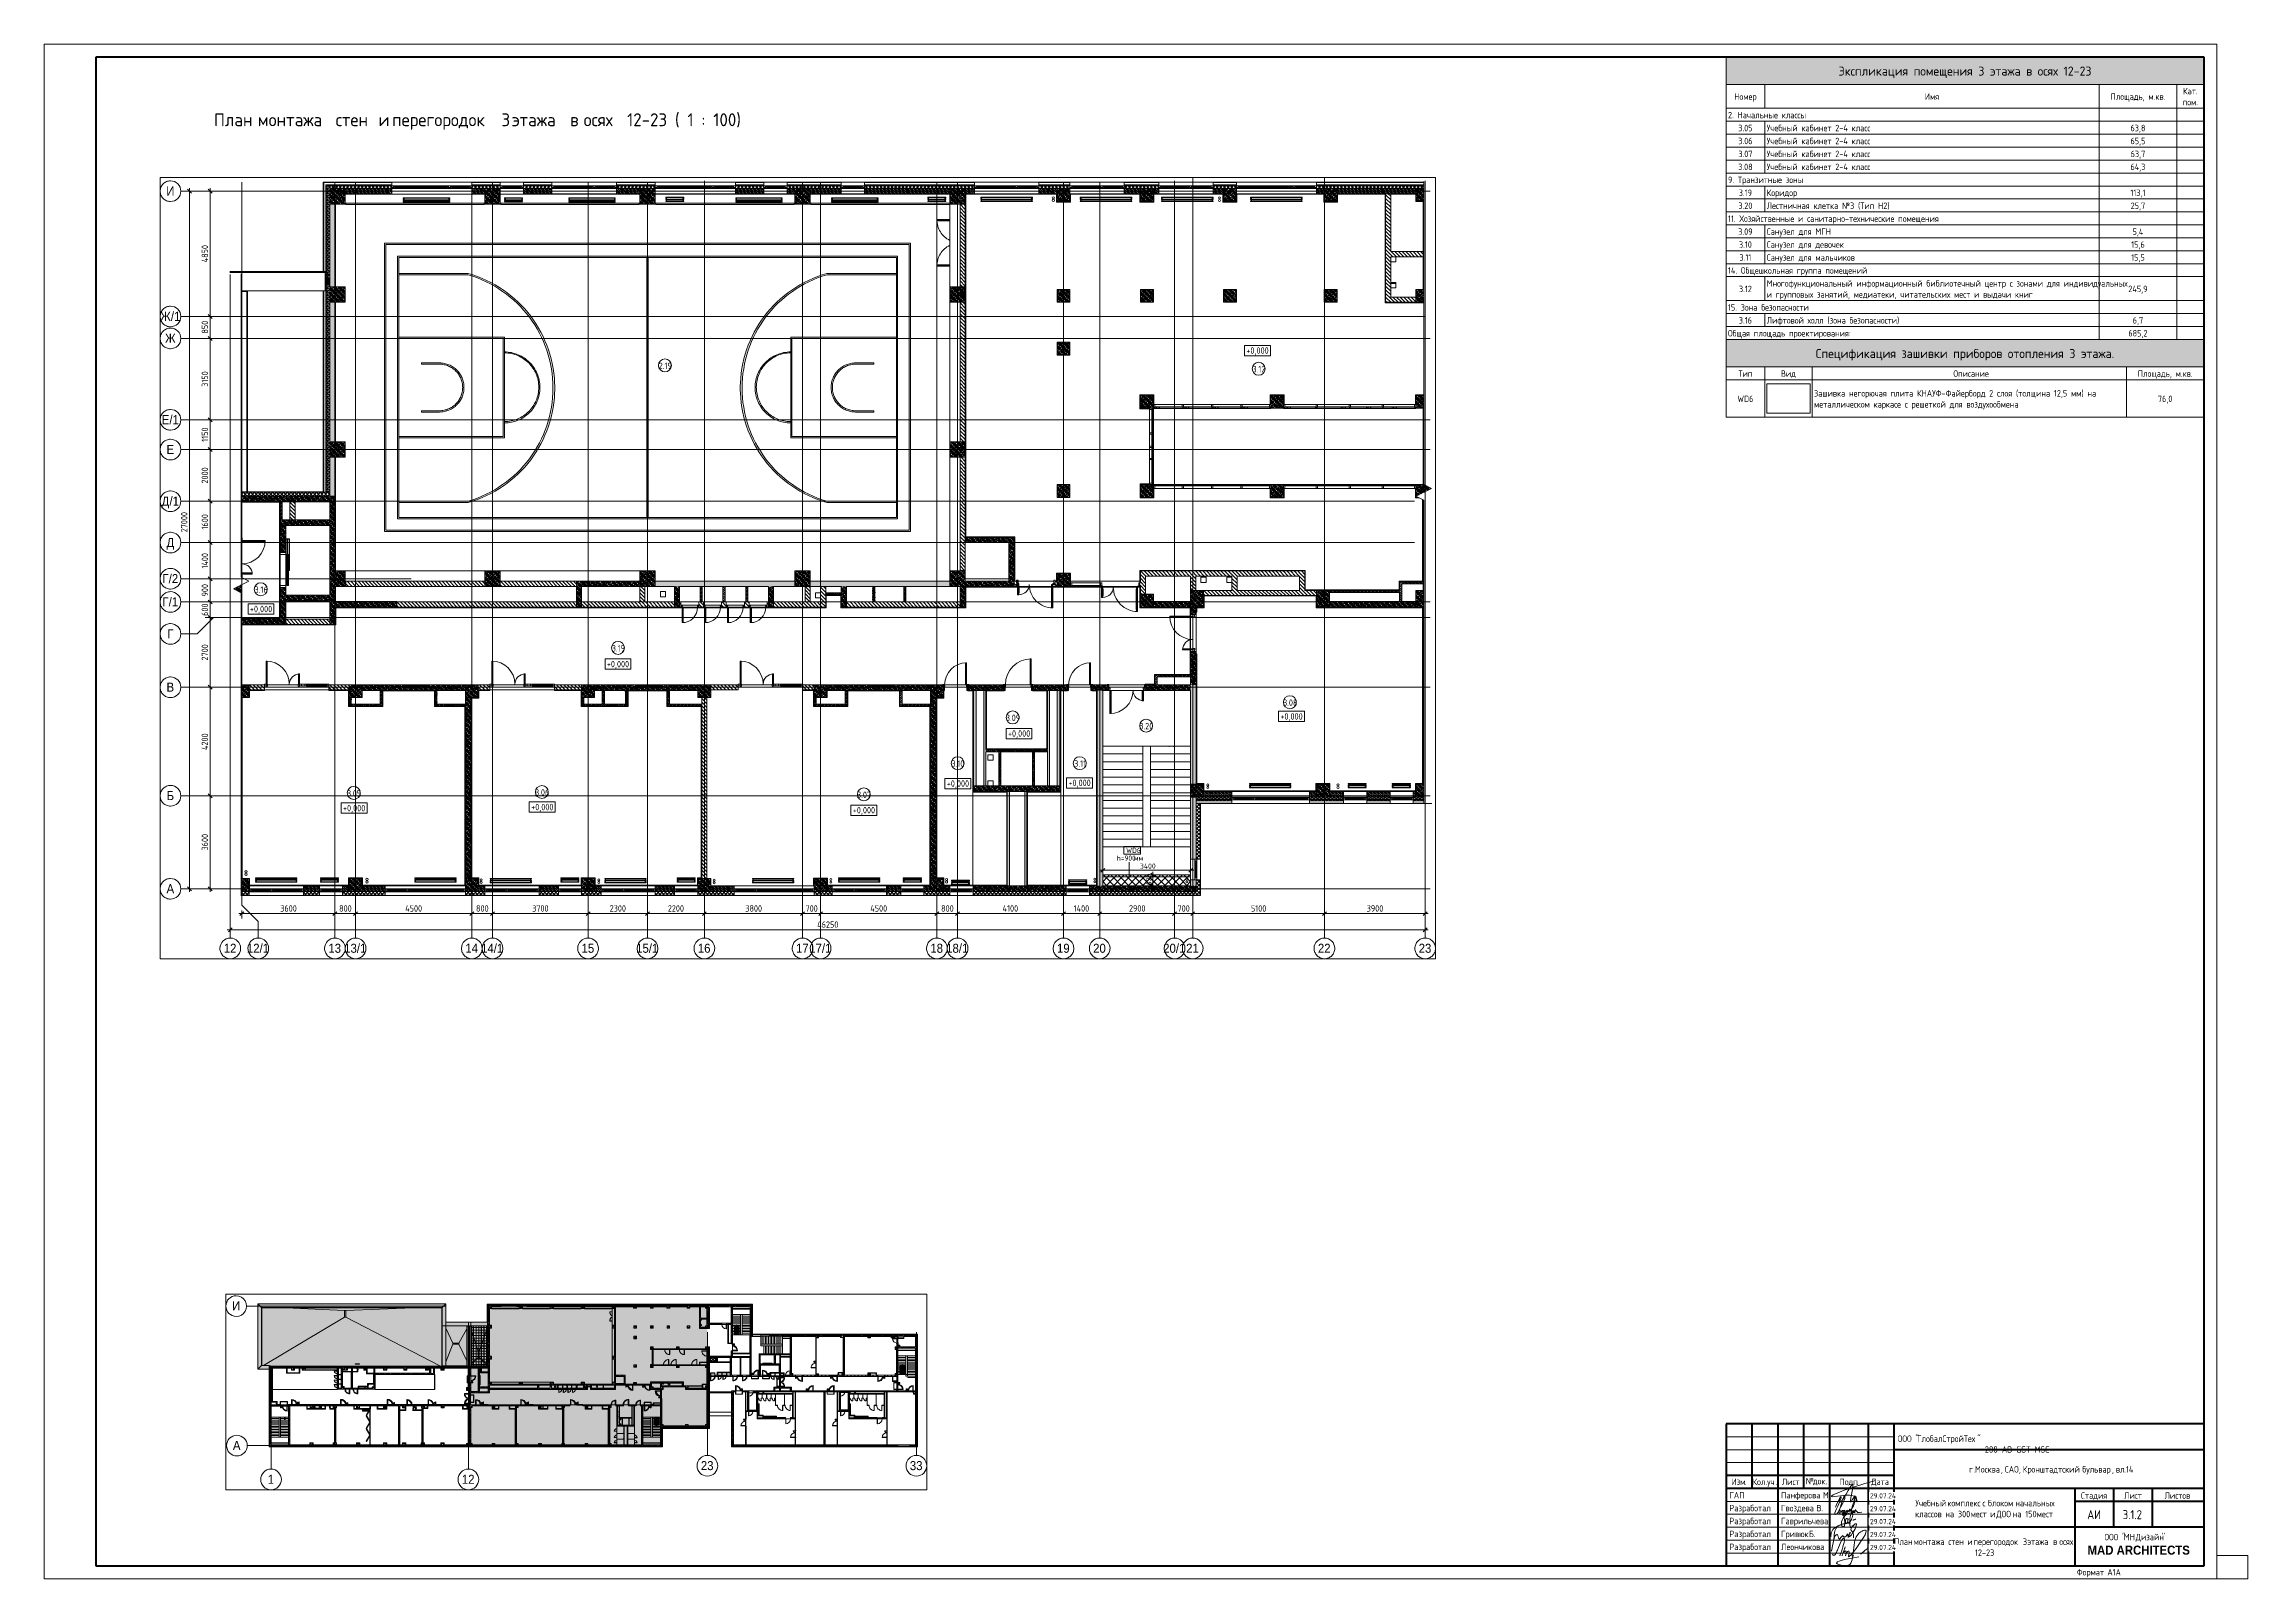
# Paper-space layout 'Layout1' of a CAD drawing. Header units: millimetres. Extents: x -841 to 12, y 0 to 594.
# The model-space entities are those that its viewports show. They can reach past a viewport. Long polylines and large blocks are cut down to what shows.
import ezdxf

# ---------------------------------------------------------------- set-up
doc = ezdxf.new("R2010")
doc.units = ezdxf.units.MM
doc.linetypes.add('200_ШТРИХ__ш1_п0_6_', pattern=[160, 100, -60])
doc.linetypes.add('Осевая', pattern=[3175, 635, -476.25, 1587.5, -476.25])
for name, color, linetype, lineweight in [('A-ANNO-DIMS', 7, 'Continuous', 9), ('A-ANNO-DIMS-100', 7, 'Continuous', 9), ('A-ANNO-NOTE', 7, 'Continuous', 9), ('A-AREA-IDEN', 7, 'Continuous', 9), ('A-DETL', 7, 'Continuous', 9), ('A-DETL-2', 7, 'Continuous', 5), ('A-DETL-GENF', 7, 'Continuous', 9), ('A-DETL-MBND-1', 7, '200_ШТРИХ__ш1_п0_6_', 9), ('A-DOOR-7', 7, 'Continuous', 5), ('A-GENM', 7, 'Continuous', 9), ('A-GENM-1', 7, 'Continuous', 5), ('A-GLAZ', 7, 'Continuous', 9), ('A-GLAZ-1', 7, 'Continuous', 5), ('A-GLAZ-CURT', 7, 'Continuous', 9), ('A-GLAZ-CURT-2', 7, 'Continuous', 5), ('A-GLAZ-CWMG', 7, 'Continuous', 9), ('A-GLAZ-CWMG-2', 7, 'Continuous', 5), ('A-ROOF-PATT', 7, 'Continuous', 5), ('A-WALL', 7, 'Continuous', 9), ('A-WALL-1', 7, 'Continuous', 13), ('A-WALL-3', 7, 'Continuous', 5), ('A-WALL-IDEN', 7, 'Continuous', 9), ('G-ANNO-DIMS', 7, 'Continuous', 9), ('G-ANNO-LEGN', 7, 'Continuous', 9), ('G-ANNO-SCHD', 7, 'Continuous', 9), ('G-ANNO-TTLB', 7, 'Continuous', 9), ('I-WALL', 7, 'Continuous', 9), ('I-WALL-4', 7, 'Continuous', 5), ('M-EQPM-2', 7, 'Continuous', 5), ('S-COLS', 7, 'Continuous', 9), ('S-COLS-1', 7, 'Continuous', 5), ('S-STRS', 7, 'Continuous', 9), ('S-STRS-2', 7, 'Continuous', 5), ('Оси', 7, 'Continuous', 9), ('Оси-1', 7, 'Continuous', 20), ('Оси-2', 7, 'Осевая', 9)]:
    doc.layers.add(name, color=color, linetype=linetype, lineweight=lineweight)
for name, color, linetype, lineweight, true_color in [('A-DETL-GENF-4', 7, 'Continuous', 9, 0xaaaaaa), ('A-DETL-GENF-5', 7, 'Continuous', 9, 0xe2e2e2), ('A-DETL-GENF-7', 7, 'Continuous', 5, 0xaaaaaa), ('A-DETL-GENF-8', 7, 'Continuous', 5, 0xb7b7b7), ('A-DETL-GENF-9', 7, 'Continuous', 5, 0xe2e2e2), ('A-DOOR-1', 7, 'Continuous', 9, 0xaaaaaa), ('A-DOOR-2', 7, 'Continuous', 9, 0xe2e2e2), ('A-DOOR-3', 7, 'Continuous', 5, 0xaaaaaa), ('A-DOOR-4', 7, 'Continuous', 5, 0xe2e2e2), ('A-DOOR-5', 7, 'Continuous', 5, 0xb7b7b7), ('A-DOOR-6', 7, 'Continuous', 5, 0x737373), ('A-DOOR-FRAM-1', 7, 'Continuous', 9, 0xe2e2e2), ('A-DOOR-FRAM-2', 7, 'Continuous', 9, 0xaaaaaa), ('A-DOOR-FRAM-3', 7, 'Continuous', 5, 0xe2e2e2), ('A-DOOR-FRAM-4', 7, 'Continuous', 5, 0xaaaaaa), ('A-DOOR-FRAM-5', 7, 'Continuous', 5, 0xb7b7b7), ('A-FLOR-1', 7, 'Continuous', 9, 0xaaaaaa), ('A-FLOR-2', 7, 'Continuous', 5, 0xb7b7b7), ('A-FLOR-3', 7, 'Continuous', 5, 0xaaaaaa), ('A-GENM-2', 7, 'Continuous', 5, 0x737373), ('A-GENM-3', 7, 'Continuous', 5, 0xa1a1a1), ('A-GENM-4', 7, 'Continuous', 5, 0xe2ddcd), ('A-GLAZ-2', 7, 'Continuous', 5, 0x737373), ('A-GLAZ-CURT-1', 7, 'Continuous', 5, 0x737373), ('A-GLAZ-CWMG-1', 7, 'Continuous', 5, 0x737373), ('A-GLAZ-CWMG-3', 7, 'Continuous', 5, 0x383e42), ('A-ROOF-1', 7, 'Continuous', 5, 0x737373), ('A-WALL-2', 7, 'Continuous', 9, 0xff80c0), ('A-WALL-4', 7, 'Continuous', 5, 0x737373), ('A-WALL-5', 7, 'Continuous', 9, 0x737373), ('I-WALL-1', 7, 'Continuous', 9, 0x787878), ('I-WALL-2', 7, 'Continuous', 9, 0xe7e7e7), ('I-WALL-3', 7, 'Continuous', 5, 0x737373), ('I-WALL-5', 7, 'Continuous', 5, 0x787878), ('I-WALL-6', 7, 'Continuous', 5, 0xa1a1a1), ('M-EQPM-1', 7, 'Continuous', 9, 0xaaaaaa), ('S-COLS-2', 7, 'Continuous', 5, 0x737373), ('S-STRS-1', 7, 'Continuous', 5, 0x737373)]:
    doc.layers.add(name, color=color, linetype=linetype, lineweight=lineweight, true_color=true_color)
doc.layers.add('A-DETL-GENF-6', color=7, linetype='Continuous', lineweight=9, true_color=0xc0c0c0, transparency=0.4)
doc.layers.add('G-ANNO-NPLT', color=7, linetype='Continuous', plot=False)
doc.styles.add('Arial', font='arial.ttf', dxfattribs={"width": 0.9, "height": 350})
doc.styles.add('Arial_1', font='arial.ttf', dxfattribs={"width": 0.9, "height": 1750})
doc.styles.add('Arial_B', font='', dxfattribs={"width": 0.9, "height": 3.5})
doc.styles.add('GOST Common_10', font='GOST_Common.ttf', dxfattribs={"width": 0.9, "height": 3.5})
doc.styles.add('GOST Common_11', font='GOST_Common.ttf', dxfattribs={"width": 0.9, "height": 2})
doc.styles.add('GOST Common_5', font='GOST_Common.ttf', dxfattribs={"width": 0.9, "height": 250})
doc.styles.add('GOST Common_6', font='GOST_Common.ttf', dxfattribs={"width": 0.9, "height": 200})
doc.styles.add('GOST Common_7', font='GOST_Common.ttf', dxfattribs={"height": 5})
doc.styles.add('GOST Common_8', font='GOST_Common.ttf', dxfattribs={"height": 3.5})
doc.styles.add('GOST Common_9', font='GOST_Common.ttf', dxfattribs={"width": 0.9, "height": 2.5})
doc.styles.add('ISOCPEUR', font='isocpeur.ttf', dxfattribs={"width": 0.9, "height": 250})
doc.styles.add('ISOCPEUR_1', font='isocpeur.ttf', dxfattribs={"width": 0.9, "height": 200})
doc.styles.get('Arial_B').set_extended_font_data('Arial', bold=True)
doc.dimstyles.new('ISO-2_0_0_9К_Средний_округл2', dxfattribs={"dimscale": 304.8, "dimtxt": 199.196235, "dimasz": 0.492126, "dimexe": 0.393701, "dimexo": 0, "dimgap": 0, "dimtad": 1, "dimdec": 0, "dimrnd": 10, "dimzin": 0, "dimdsep": 46, "dimtxsty": 'ISOCPEUR_1', "dimblk1": 'OBLIQUE', "dimblk2": 'OBLIQUE', "dimsah": 1, "dimcen": 0.09, "dimdle": 0.393701, "dimazin": 0, "dimtfac": 1, "dimtdec": 4, "dimtix": 1, "dimtmove": 0, "dimatfit": 3, "dimfxl": 1, "dimtvp": 1, "dimtolj": 1, "dimtzin": 0, "dimarcsym": 2})
doc.dimstyles.new('ISO-2_5_0_9К_БОЛЬШОЙ', dxfattribs={"dimscale": 304.8, "dimtxt": 248.995294, "dimasz": 0.492126, "dimexe": 0.393701, "dimexo": 0.984252, "dimgap": 0, "dimtad": 1, "dimdec": 0, "dimrnd": 10, "dimzin": 0, "dimdsep": 46, "dimtxsty": 'ISOCPEUR', "dimblk1": 'OBLIQUE', "dimblk2": 'OBLIQUE', "dimsah": 1, "dimcen": 0.09, "dimdle": 0.393701, "dimazin": 0, "dimtfac": 1, "dimtdec": 4, "dimtix": 1, "dimtmove": 0, "dimatfit": 3, "dimfxl": 1, "dimtvp": 1, "dimtolj": 1, "dimtzin": 0, "dimarcsym": 2})
doc.dimstyles.new('ISO-2_5_0_9К_БОЛЬШОЙ_1', dxfattribs={"dimscale": 304.8, "dimtxt": 248.995294, "dimasz": 0.492126, "dimexe": 0.393701, "dimexo": 0.984252, "dimgap": 0, "dimtad": 1, "dimdec": 0, "dimrnd": 10, "dimzin": 0, "dimdsep": 46, "dimtxsty": 'ISOCPEUR', "dimblk1": 'OBLIQUE', "dimblk2": 'OBLIQUE', "dimsah": 1, "dimcen": 0.09, "dimdle": 0.393701, "dimazin": 0, "dimtfac": 1, "dimtdec": 4, "dimtix": 1, "dimtmove": 2, "dimatfit": 3, "dimfxl": 1, "dimtvp": 1, "dimtolj": 1, "dimtzin": 0, "dimarcsym": 2})
picture_1 = doc.add_image_def('image1.png', size_in_pixel=(121, 82))
pattern_1 = [(45, (-17385.51, 0), (-57.02463, 57.02463), []), (45, (-17328.49, 0), (-57.02463, 57.02463), [100.806, -20.161, 3.353, -16.808])]
pattern_2 = [(135, (-17385.513, 0), (-35.35534, -35.35534), [])]
pattern_3 = [(45, (-17385.51, 0), (-70.71068, 70.71068), []), (135, (-17385.51, 0), (-70.71068, -70.71068), [])]
pattern_4 = [(135, (-17385.51, 0), (-70.71068, -70.71068), [])]
pattern_5 = [(135, (-17385.51, 0), (-75.43415, -75.43415), [106.68, -17.78, 3.556, -17.78]), (135, (-17385.51, 75.39), (-75.43415, -75.43415), []), (50, (-17385.51, 0), (127.52922, -11.15758), [13.335, -146.685]), (355, (-17385.51, 0), (-24.66966, 133.74002), [10.668, -117.348]), (100.451, (-17374.89, -0.93), (102.85973, 122.58178), [11.333, -124.663]), (46.184, (-17385.51, 35.56), (189.75516, -29.43036), [20.002, -220.027]), (96.636, (-17369.7, 33.1), (166.1822, 173.1996), [17, -186.995]), (351.184, (-17385.51, 35.56), (166.18393, 173.1976), [16.002, -176.022]), (21, (-17367.73, 26.67), (106.13027, -71.58603), [13.335, -146.685]), (326, (-17367.73, 26.67), (43.26188, 128.93175), [10.668, -117.348]), (71.451, (-17358.89, 20.7), (149.39198, 57.34505), [11.333, -124.663]), (37.5, (-17385.513, 0), (2.162228, 59.188357), [3.353, -112.573, 3.353, -115.773, -117.792]), (37.5, (-17385.513, 0), (2.162228, 59.188357), [-235.052, 3.353, -114.44]), (7.5, (-17385.51, 0), (46.773857, 70.12615), [3.353, -64.567, 3.353, -109.906, -44.894]), (7.5, (-17385.51, 0), (46.773857, 70.12615), [-181.178, 3.353, -41.542]), (327.5, (-17425.16, 0), (94.91367, -4.010093), [3.353, -41.097, 3.353, -135.331, -184.023]), (327.5, (-17425.16, 0), (94.91367, -4.010093), [-183.134, 3.353, -180.67]), (317.5, (-17442.94, 0), (103.69057, 17.79882), [3.353, -54.432, 3.353, -88.748, -130.683]), (317.5, (-17442.94, 0), (103.69057, 17.79882), [-149.885, 3.353, -127.33])]
pattern_6 = [(135, (1826.41, 174.685), (-14.14214, -14.14214), []), (225, (1826.41, 174.685), (14.14214, -14.14214), [])]
pattern_7 = [(45, (-296.384, 174.685), (-14.1421, 14.1421), []), (135, (-296.384, 174.685), (-14.1421, -14.1421), [])]
pattern_8 = [(135, (1751.41, 174.685), (-14.14214, -14.14214), []), (225, (1751.41, 174.685), (14.14214, -14.14214), [])]
pattern_9 = [(45, (-371.384, 174.685), (-14.1421, 14.1421), []), (135, (-371.384, 174.685), (-14.1421, -14.1421), [])]
pattern_10 = [(45, (-17385.513, 0), (-35.35534, 35.35534), [])]
pattern_11 = [(135, (1951.41, 164.685), (-14.14214, -14.14214), []), (225, (1951.41, 164.685), (14.14214, -14.14214), [])]
pattern_12 = [(45, (-171.384, 164.685), (-14.1421, 14.1421), []), (135, (-171.384, 164.685), (-14.1421, -14.1421), [])]
pattern_13 = [(225, (196184.7, 18391.23), (141.42136, -141.42136), []), (315, (196184.7, 18391.23), (141.42136, 141.42136), [])]
pattern_14 = [(45, (89762.2, 0), (-285.1231, 285.1231), []), (45, (90047.3, 0), (-285.1231, 285.1231), [504.031, -100.806, 16.764, -84.042])]
pattern_15 = [(45, (-84450, -22950), (-285.1231, 285.1231), []), (45, (-84164.88, -22950), (-285.1231, 285.1231), [504.031, -100.806, 16.764, -84.042])]
pattern_16 = [(135, (89762.2, 0), (-176.7767, -176.7767), [])]
pattern_17 = [(135, (89762.2, 0), (-353.5534, -353.5534), [])]
pattern_18 = [(45, (89762.2, 0), (-353.5534, 353.5534), []), (135, (89762.2, 0), (-353.5534, -353.5534), [])]
pattern_19 = [(45, (89762.2, 0), (-176.7767, 176.7767), [])]
pattern_20 = [(135, (1826.41, 164.685), (-14.14214, -14.14214), []), (225, (1826.41, 164.685), (14.14214, -14.14214), [])]
pattern_21 = [(45, (-296.384, 164.685), (-14.1421, 14.1421), []), (135, (-296.384, 164.685), (-14.1421, -14.1421), [])]
pattern_22 = [(135, (89762.2, 0), (-377.1708, -377.1708), [533.4, -88.9, 17.78, -88.9]), (135, (89762.2, 376.94), (-377.1708, -377.1708), []), (50, (89762.2, 0), (637.6445, -55.7866), [66.675, -733.425]), (355, (89762.2, 0), (-123.3494, 668.6992), [53.34, -586.74]), (100.451, (89815.3, -4.65), (514.299, 612.908), [56.665, -623.315]), (46.184, (89762.2, 177.8), (948.7764, -147.1497), [100.012, -1100.137]), (96.636, (89841.3, 165.5), (830.909, 865.997), [84.998, -934.973]), (351.184, (89762.2, 177.8), (830.918, 865.988), [80.01, -880.11]), (21, (89851.1, 133.35), (530.6506, -357.9283), [66.675, -733.425]), (326, (89851.1, 133.35), (216.308, 644.6585), [53.34, -586.74]), (71.451, (89895.3, 103.5), (746.9596, 286.7243), [56.665, -623.315]), (37.5, (89762.2, 0), (10.81053, 295.9426), [16.764, -562.864, 16.764, -578.866, -588.962]), (37.5, (89762.2, 0), (10.81053, 295.9426), [-1175.258, 16.764, -572.198]), (7.5, (89762.2, 0), (233.8692, 350.63175), [16.764, -322.834, 16.764, -549.529, -224.472]), (7.5, (89762.2, 0), (233.8692, 350.63175), [-905.891, 16.764, -207.708]), (327.5, (89563.95, 0), (474.5678, -20.0513), [16.764, -205.486, 16.764, -676.656, -920.115]), (327.5, (89563.95, 0), (474.5678, -20.0513), [-915.67, 16.764, -903.351]), (317.5, (89475.05, 0), (518.4522, 88.9934), [16.764, -272.161, 16.764, -443.738, -653.415]), (317.5, (89475.05, 0), (518.4522, 88.9934), [-749.427, 16.764, -636.651])]
pattern_23 = [(45, (89762.2, 0), (-427.6843, 427.6843), []), (45, (90047.3, 0), (-427.6843, 427.6843), [])]
pattern_24 = [(135, (1776.41, 174.685), (-14.14214, -14.14214), []), (225, (1776.41, 174.685), (14.14214, -14.14214), [])]
pattern_25 = [(45, (-346.384, 174.685), (-14.1421, 14.1421), []), (135, (-346.384, 174.685), (-14.1421, -14.1421), [])]
pattern_26 = [(135, (1576.41, 164.685), (-14.14214, -14.14214), []), (225, (1576.41, 164.685), (14.14214, -14.14214), [])]
pattern_27 = [(45, (-546.384, 164.685), (-14.1421, 14.1421), []), (135, (-546.384, 164.685), (-14.1421, -14.1421), [])]
pattern_28 = [(45, (-38240, -150), (-285.123, 285.123), []), (45, (-37954.88, -150), (-285.123, 285.123), [504.031, -100.806, 16.764, -84.042])]
pattern_29 = [(45, (-38240, -7650), (-285.123, 285.123), []), (45, (-37954.88, -7650), (-285.123, 285.123), [504.031, -100.806, 16.764, -84.042])]
pattern_30 = [(45, (-84450, -18850), (-285.1231, 285.1231), []), (45, (-84164.88, -18850), (-285.1231, 285.1231), [504.031, -100.806, 16.764, -84.042])]
pattern_31 = [(45, (-84450, -3800), (-285.1231, 285.1231), []), (45, (-84164.88, -3800), (-285.1231, 285.1231), [504.031, -100.806, 16.764, -84.042])]
pattern_32 = [(45, (-38240, -10950), (-285.123, 285.123), []), (45, (-37954.88, -10950), (-285.123, 285.123), [504.031, -100.806, 16.764, -84.042])]
pattern_33 = [(45, (89762.2, 0), (-530.33, 530.33), []), (135, (89762.2, 0), (-530.33, -530.33), [])]

psp = doc.layouts.get("Layout1")

# ---------------------------------------------------------------- texts
at = {"layer": 'G-ANNO-SCHD', "line_spacing_factor": 1.022761}
for s, insert, char_height, width, attachment_point, style in [('Экспликация помещения 3 этажа в осях 12-23', (-97.5, 585.3), 3.5, 118.8509, 2, 'GOST Common_8'), ('Номер', (-182.5, 574.92), 2.5, 9.896, 2, 'GOST Common_9'), ('Имя', (-110.29, 574.92), 2.5, 6.1548, 2, 'GOST Common_9'), ('Площадь, м.кв.', (-30.57, 574.92), 2.5, 23.8349, 2, 'GOST Common_9'), ('Кат.\\Pпом.', (-10.29, 577.05), 2.5, 7.5125, 2, 'GOST Common_9'), ('2. Начальные классы', (-189.25, 567.77), 2.5, 33.7611, 1, 'GOST Common_9'), ('3.05', (-182.5, 562.76), 2.5, 6.4264, 2, 'GOST Common_9'), ('3.06', (-182.5, 557.75), 2.5, 6.4264, 2, 'GOST Common_9'), ('Учебный кабинет 2-4 класс', (-174.25, 562.76), 2.5, 45.3768, 1, 'GOST Common_9'), ('Учебный кабинет 2-4 класс', (-174.25, 557.75), 2.5, 45.3768, 1, 'GOST Common_9'), ('63,8', (-30.57, 562.76), 2.5, 6.5471, 2, 'GOST Common_9'), ('65,5', (-30.57, 557.75), 2.5, 6.5471, 2, 'GOST Common_9'), ('3.08', (-182.5, 547.73), 2.5, 6.4264, 2, 'GOST Common_9'), ('3.07', (-182.5, 552.74), 2.5, 6.4264, 2, 'GOST Common_9'), ('Учебный кабинет 2-4 класс', (-174.25, 552.74), 2.5, 45.3768, 1, 'GOST Common_9'), ('Учебный кабинет 2-4 класс', (-174.25, 547.73), 2.5, 45.3768, 1, 'GOST Common_9'), ('64,3', (-30.57, 547.73), 2.5, 6.8186, 2, 'GOST Common_9'), ('63,7', (-30.57, 552.74), 2.5, 6.5471, 2, 'GOST Common_9'), ('9. Транзитные зоны', (-189.25, 542.72), 2.5, 32.1318, 1, 'GOST Common_9'), ('3.19', (-182.5, 537.71), 2.5, 5.9135, 2, 'GOST Common_9'), ('Коридор', (-174.25, 537.71), 2.5, 13.3656, 1, 'GOST Common_9'), ('113,1', (-30.57, 537.71), 2.5, 6.8789, 2, 'GOST Common_9'), ('3.20', (-182.5, 532.69), 2.5, 6.4264, 2, 'GOST Common_9'), ('Лестничная клетка №3 (Тип Н2)', (-174.25, 532.69), 2.5, 52.4971, 1, 'GOST Common_9'), ('25,7', (-30.57, 532.69), 2.5, 6.5471, 2, 'GOST Common_9'), ('11. Хозяйственные и санитарно-технические помещения', (-189.25, 527.68), 2.5, 92.8052, 1, 'GOST Common_9'), ('3.09', (-182.5, 522.67), 2.5, 6.4264, 2, 'GOST Common_9'), ('Санузел для МГН', (-174.25, 522.67), 2.5, 27.1537, 1, 'GOST Common_9'), ('5,4', (-30.57, 522.67), 2.5, 4.948, 2, 'GOST Common_9'), ('3.10', (-182.5, 517.66), 2.5, 5.9135, 2, 'GOST Common_9'), ('3.11', (-182.5, 512.65), 2.5, 5.4006, 2, 'GOST Common_9'), ('Санузел для девочек', (-174.25, 517.66), 2.5, 33.8214, 1, 'GOST Common_9'), ('Санузел для мальчиков', (-174.25, 512.65), 2.5, 38.1057, 1, 'GOST Common_9'), ('15,5', (-30.57, 512.65), 2.5, 6.0341, 2, 'GOST Common_9'), ('15,6', (-30.57, 517.66), 2.5, 6.0341, 2, 'GOST Common_9'), ('14. Общешкольная группа помещений', (-189.25, 507.64), 2.5, 60.8846, 1, 'GOST Common_9'), ('3.12', (-182.5, 500.49), 2.5, 5.9135, 2, 'GOST Common_9'), ('Многофункциональный информационный библиотечный центр с зонами для индивидуальных\\Pи групповых занятий, медиатеки, читательских мест и выдачи книг', (-174.25, 502.62), 2.5, 150.8537, 1, 'GOST Common_9'), ('245,9', (-30.57, 500.49), 2.5, 8.6892, 2, 'GOST Common_9'), ('15. Зона безопасности', (-189.25, 493.35), 2.5, 36.4764, 1, 'GOST Common_9'), ('3.16', (-182.5, 488.34), 2.5, 5.9135, 2, 'GOST Common_9'), ('Лифтовой холл (зона безопасности)', (-174.25, 488.34), 2.5, 59.0743, 1, 'GOST Common_9'), ('6,7', (-30.57, 488.34), 2.5, 4.6765, 2, 'GOST Common_9'), ('Общая площадь проектирования:', (-189.25, 483.33), 2.5, 54.5789, 1, 'GOST Common_9'), ('685,2', (-30.57, 483.33), 2.5, 8.4176, 2, 'GOST Common_9'), ('Спецификация зашивки приборов отопления 3 этажа.', (-97.52, 475.99), 3.5, 139.1662, 2, 'GOST Common_8'), ('Тип', (-182.5, 467.73), 2.5, 5.8833, 2, 'GOST Common_9'), ('Вид', (-165.84, 467.73), 2.5, 5.8833, 2, 'GOST Common_9'), (' Описание', (-95.86, 467.73), 2.5, 16.2017, 2, 'GOST Common_9'), ('Площадь, м.кв.', (-20.03, 467.73), 2.5, 23.8349, 2, 'GOST Common_9'), ('WD6', (-182.5, 457.96), 2.5, 6.9694, 2, 'GOST Common_9'), ('Зашивка негорючая плита КНАУФ-Файерборд 2 слоя (толщина 12,5 мм) на\\Pметаллическом каркасе с решеткой для воздухообмена', (-155.93, 460.09), 2.5, 122.101, 1, 'GOST Common_9'), ('76,0', (-20.03, 457.96), 2.5, 6.5471, 2, 'GOST Common_9')]:
    psp.add_mtext(s, dxfattribs=dict(at, insert=insert, char_height=char_height, width=width, attachment_point=attachment_point, style=style))
at = {"layer": 'G-ANNO-TTLB', "attachment_point": 1}
for s, insert, char_height, width, style in [('План', (-775.22, 567.21), 5, 18.4388, 'GOST Common_7'), ('\\fGOST Common|b0|i0|c204|p34|; ', (-760.01, 567.21), 5, 2.0844, 'GOST Common_7'), ('монтажа', (-758.29, 567.21), 5, 34.4726, 'GOST Common_7'), ('\\fGOST Common|b0|i0|c204|p34|; ', (-729.85, 567.21), 5, 2.0844, 'GOST Common_7'), ('стен', (-728.13, 567.21), 5, 17.9578, 'GOST Common_7'), ('\\fGOST Common|b0|i0|c204|p34|; ', (-713.31, 567.21), 5, 2.0844, 'GOST Common_7'), ('\\fGOST Common|b0|i0|c204|p34|;и', (-711.59, 567.21), 5, 4.3291, 'GOST Common_7'), ('\\fGOST Common|b0|i0|c204|p34|; ', (-708.02, 567.21), 5, 2.0844, 'GOST Common_7'), ('перегородок', (-706.3, 567.21), 5, 47.6202, 'GOST Common_7'), (' 3 ', (-667.01, 567.21), 5, 8.4979, 'GOST Common_7'), ('этажа', (-660, 567.21), 5, 25.2532, 'GOST Common_7'), ('\\fGOST Common|b0|i0|c204|p34|; ', (-639.16, 567.21), 5, 2.0844, 'GOST Common_7'), ('\\fGOST Common|b0|i0|c204|p34|;в', (-637.44, 567.21), 5, 4.3291, 'GOST Common_7'), ('\\fGOST Common|b0|i0|c204|p34|; ', (-633.87, 567.21), 5, 2.0844, 'GOST Common_7'), ('осях', (-632.15, 567.21), 5, 16.6751, 'GOST Common_7'), (' 12-23 ( 1 : 100)', (-618.39, 567.21), 5, 52.5907, 'GOST Common_7'), ('ООО', (-123.53, 55.52), 2.5, 6.4937, 'GOST Common_9'), (' "', (-118.17, 55.52), 2.5, 2.5975, 'GOST Common_9'), ('ГлобалСтройТех', (-116.03, 55.52), 2.5, 28.2114, 'GOST Common_9'), ('"                                                                               288-AB-GST-MSC', (-92.75, 55.52), 2.5, 105.1974, 'GOST Common_9'), ('\\fGOST Common|b0|i0|c204|p34|;\\W.9;г', (-95.9, 43.66), 2.5, 1.9481, 'GOST Common_9'), ('Москва', (-93.64, 43.66), 2.5, 12.1215, 'GOST Common_9'), ('САО', (-82.09, 43.66), 2.5, 6.5658, 'GOST Common_9'), ('Кронштадтский', (-75.12, 43.66), 2.5, 26.9848, 'GOST Common_9'), ('\\fGOST Common|b0|i0|c204|p34|;\\W.9; ', (-52.86, 43.66), 2.5, 0.938, 'GOST Common_9'), ('бульвар', (-52.08, 43.66), 2.5, 13.8532, 'GOST Common_9'), ('вл', (-39.11, 43.66), 2.5, 3.8962, 'GOST Common_9'), ('.14', (-35.89, 43.66), 2.5, 4.3291, 'GOST Common_9'), ('\\fGOST Common|b0|i0|c204|p34|;\\W.9;.', (-94.29, 43.66), 2.5, 0.7937, 'GOST Common_9'), (', ', (-83.64, 43.66), 2.5, 1.8759, 'GOST Common_9'), (', ', (-76.67, 43.66), 2.5, 1.8759, 'GOST Common_9'), (', ', (-40.65, 43.66), 2.5, 1.8759, 'GOST Common_9'), ('Учебный', (-116.7, 30.59), 2.5, 14.0696, 'GOST Common_9'), ('классов', (-116.82, 26.36), 2.5, 13.2759, 'GOST Common_9'), ('\\fGOST Common|b0|i0|c204|p34|;\\W.9; ', (-105.87, 26.36), 2.5, 0.938, 'GOST Common_9'), ('\\fGOST Common|b0|i0|c204|p34|;\\W.9; ', (-105.1, 30.59), 2.5, 0.938, 'GOST Common_9'), ('на', (-105.1, 26.36), 2.5, 4.1127, 'GOST Common_9'), ('комплекс', (-104.32, 30.59), 2.5, 15.5127, 'GOST Common_9'), (' 300 ', (-101.7, 26.36), 2.5, 7.7203, 'GOST Common_9'), ('мест', (-95.33, 26.36), 2.5, 8.2253, 'GOST Common_9'), ('\\fGOST Common|b0|i0|c204|p34|;\\W.9; ', (-91.52, 30.59), 2.5, 0.938, 'GOST Common_9'), ('\\fGOST Common|b0|i0|c204|p34|;\\W.9;с', (-90.75, 30.59), 2.5, 1.6595, 'GOST Common_9'), ('\\fGOST Common|b0|i0|c204|p34|;\\W.9; ', (-89.38, 30.59), 2.5, 0.938, 'GOST Common_9'), ('\\fGOST Common|b0|i0|c204|p34|;\\W.9; ', (-88.55, 26.36), 2.5, 0.938, 'GOST Common_9'), ('блоком', (-88.61, 30.59), 2.5, 11.9051, 'GOST Common_9'), ('\\fGOST Common|b0|i0|c204|p34|;\\W.9;и', (-87.77, 26.36), 2.5, 1.9481, 'GOST Common_9'), ('\\fGOST Common|b0|i0|c204|p34|;\\W.9; ', (-86.17, 26.36), 2.5, 0.938, 'GOST Common_9'), ('ДОО', (-85.39, 26.36), 2.5, 6.7823, 'GOST Common_9'), ('\\fGOST Common|b0|i0|c204|p34|;\\W.9; ', (-79.8, 26.36), 2.5, 0.938, 'GOST Common_9'), ('на', (-79.02, 26.36), 2.5, 4.1127, 'GOST Common_9'), ('\\fGOST Common|b0|i0|c204|p34|;\\W.9; ', (-78.78, 30.59), 2.5, 0.938, 'GOST Common_9'), ('начальных', (-78.01, 30.59), 2.5, 18.1823, 'GOST Common_9'), (' 150 ', (-75.63, 26.36), 2.5, 7.143, 'GOST Common_9'), ('мест', (-69.73, 26.36), 2.5, 8.2253, 'GOST Common_9'), ('АИ', (-50.19, 26.62), 3.5, 6.5658, 'GOST Common_10'), ('3.1.2', (-36.45, 26.62), 3.5, 9.5962, 'GOST Common_10'), ('План', (-124.95, 15.66), 2.5, 8.2253, 'GOST Common_9'), ('\\fGOST Common|b0|i0|c204|p34|;\\W.9; ', (-118.16, 15.66), 2.5, 0.938, 'GOST Common_9'), ('монтажа', (-117.39, 15.66), 2.5, 15.2962, 'GOST Common_9'), ('\\fGOST Common|b0|i0|c204|p34|;\\W.9; ', (-104.77, 15.66), 2.5, 0.938, 'GOST Common_9'), ('стен', (-104, 15.66), 2.5, 8.0089, 'GOST Common_9'), ('\\fGOST Common|b0|i0|c204|p34|;\\W.9; ', (-97.39, 15.66), 2.5, 0.938, 'GOST Common_9'), ('\\fGOST Common|b0|i0|c204|p34|;\\W.9;и', (-96.61, 15.66), 2.5, 1.9481, 'GOST Common_9'), ('\\fGOST Common|b0|i0|c204|p34|;\\W.9; ', (-95.01, 15.66), 2.5, 0.938, 'GOST Common_9'), ('перегородок', (-94.23, 15.66), 2.5, 21.4291, 'GOST Common_9'), ('12-23', (-93.64, 11.42), 2.5, 9.1633, 'GOST Common_9'), (' 3 ', (-76.55, 15.66), 2.5, 3.824, 'GOST Common_9'), ('этажа', (-73.4, 15.66), 2.5, 11.1835, 'GOST Common_9'), ('\\fGOST Common|b0|i0|c204|p34|;\\W.9; ', (-64.17, 15.66), 2.5, 0.938, 'GOST Common_9'), ('\\fGOST Common|b0|i0|c204|p34|;\\W.9;в', (-63.4, 15.66), 2.5, 1.9481, 'GOST Common_9'), ('\\fGOST Common|b0|i0|c204|p34|;\\W.9; ', (-61.79, 15.66), 2.5, 0.938, 'GOST Common_9'), ('осях', (-61.01, 15.66), 2.5, 7.5038, 'GOST Common_9')]:
    psp.add_mtext(s, dxfattribs=dict(at, insert=insert, char_height=char_height, width=width, style=style))

msp = doc.modelspace()

# ---------------------------------------------------------------- texts
at = {"layer": 'A-AREA-IDEN', "char_height": 250, "attachment_point": 1, "style": 'GOST Common_5'}
for s, insert, width in [('2.19', (37504.9, 20365.1), 606.076), ('3.12', (60487.9, 20233.9), 606.076), ('3.16', (21863.8, 11702.2), 606.076), ('3.19', (35691, 9432.6), 606.076), ('3.08', (61670.3, 7329.4), 663.797), ('3.09', (50942.5, 6740.4), 663.797), ('3.20', (56108.4, 6420.8), 663.797), ('3.10', (48835.6, 4970.1), 606.076), ('3.11', (53586.9, 4970.1), 548.354), ('3.06', (32718.6, 3854.5), 663.797), ('3.05', (25439.3, 3818.7), 663.797), ('3.07', (45180.6, 3763.9), 663.797)]:
    msp.add_mtext(s, dxfattribs=dict(at, insert=insert, width=width))
at = {"layer": 'A-WALL-IDEN', "char_height": 200, "attachment_point": 1, "style": 'GOST Common_6'}
for s, insert, width in [('WD6', (55598.2, 1586.9), 584.43), ('h=900', (55238.9, 1290), 793.671), ('мм', (55893.7, 1290), 360.759)]:
    msp.add_mtext(s, dxfattribs=dict(at, insert=insert, width=width))
at = {"layer": 'G-ANNO-DIMS', "char_height": 250, "width": 1028.823, "attachment_point": 1, "line_spacing_factor": 1.022761, "style": 'GOST Common_5'}
for insert in [(60253, 20957.4), (21685.1, 10953.9), (35500, 8822.6), (61569.4, 6797.7), (51026.1, 6135.4), (53366.5, 4225.4), (48658.8, 4198.5), (32570.9, 3289.8), (25288.7, 3249.1), (45019.8, 3167.7)]:
    msp.add_mtext('+0,000', dxfattribs=dict(at, insert=insert))
at = {"layer": 'Оси', "attachment_point": 1}
for s, insert, char_height, width, style in [('\\fArial|b0|i0|c204|p34|;\\W.9;И', (82315.5, 27905.2), 1750, 1948.101, 'Arial_1'), ('\\fArial|b0|i0|c204|p34|;\\W.9;И', (18446.5, 27181), 350, 389.62, 'Arial'), ('/1', (18625.1, 22331), 350, 454.557, 'Arial'), ('\\fArial|b0|i0|c204|p34|;\\W.9;Ж', (18214.3, 22331), 350, 497.848, 'Arial'), ('\\fArial|b0|i0|c204|p34|;\\W.9;Ж', (18402, 21481), 350, 497.848, 'Arial'), ('/1', (18568.7, 18331), 350, 454.557, 'Arial'), ('\\fArial|b0|i0|c204|p34|;\\W.9;Е', (18271, 18331), 350, 360.759, 'Arial'), ('\\fArial|b0|i0|c204|p34|;\\W.9;Е', (18458.2, 17181), 350, 360.759, 'Arial'), ('/1', (18571.5, 15181), 350, 454.557, 'Arial'), ('\\fArial|b0|i0|c204|p34|;\\W.9;Д', (18267.9, 15181), 350, 367.975, 'Arial'), ('\\fArial|b0|i0|c204|p34|;\\W.9;Д', (18455.5, 13581), 350, 367.975, 'Arial'), ('/2', (18541.6, 12181), 350, 454.557, 'Arial'), ('\\fArial|b0|i0|c204|p34|;\\W.9;Г', (18297.6, 12181), 350, 295.823, 'Arial'), ('/1', (18541.6, 11281), 350, 454.557, 'Arial'), ('\\fArial|b0|i0|c204|p34|;\\W.9;Г', (18297.6, 11281), 350, 295.823, 'Arial'), ('\\fArial|b0|i0|c204|p34|;\\W.9;Г', (18485.2, 10046), 350, 295.823, 'Arial'), ('\\fArial|b0|i0|c204|p34|;\\W.9;В', (18458.2, 7981), 350, 360.759, 'Arial'), ('\\fArial|b0|i0|c204|p34|;\\W.9;Б', (18461.4, 3781), 350, 353.544, 'Arial'), ('\\fArial|b0|i0|c204|p34|;\\W.9;А', (82502.8, 905.2), 1750, 1803.797, 'Arial_1'), ('\\fArial|b0|i0|c204|p34|;\\W.9;А', (18458.2, 181), 350, 360.759, 'Arial'), ('12/1', (21569.2, -2125.6), 350, 1060.633, 'Arial'), ('13/1', (25334.2, -2125.6), 350, 1060.633, 'Arial'), ('14/1', (30634.2, -2125.6), 350, 1060.633, 'Arial'), ('15/1', (36634.2, -2125.6), 350, 1060.633, 'Arial'), ('17/1', (43334.2, -2125.6), 350, 1060.633, 'Arial'), ('18/1', (48634.2, -2125.6), 350, 1060.633, 'Arial'), ('20/1', (57034.2, -2125.6), 350, 1060.633, 'Arial'), ('12', (20671.9, -2125.6), 350, 606.076, 'Arial'), ('13', (24721.9, -2125.6), 350, 606.076, 'Arial'), ('14', (30021.9, -2125.6), 350, 606.076, 'Arial'), ('15', (34521.9, -2125.6), 350, 606.076, 'Arial'), ('16', (39021.9, -2125.6), 350, 606.076, 'Arial'), ('17', (42821.9, -2125.6), 350, 606.076, 'Arial'), ('18', (48021.9, -2125.6), 350, 606.076, 'Arial'), ('19', (52921.9, -2125.6), 350, 606.076, 'Arial'), ('20', (54321.9, -2125.6), 350, 606.076, 'Arial'), ('21', (57921.9, -2125.6), 350, 606.076, 'Arial'), ('22', (63021.9, -2125.6), 350, 606.076, 'Arial'), ('23', (66921.9, -2125.6), 350, 606.076, 'Arial'), ('23', (173059.1, -3003), 1750, 3030.379, 'Arial_1'), ('33', (213509.1, -3003), 1750, 3030.379, 'Arial_1'), ('12', (126809.1, -5649.6), 1750, 3030.379, 'Arial_1'), ('\\fArial|b0|i0|c204|p34|;\\W.9;1', (89234.6, -5649.6), 1750, 1515.189, 'Arial_1')]:
    msp.add_mtext(s, dxfattribs=dict(at, insert=insert, char_height=char_height, width=width, style=style))

# ---------------------------------------------------------------- blocks, each defined once
blk = doc.blocks.new('Штамп_РД_основной - А1А-27074248-План монтажа стен и перегородок 3 этажа в осях 12-23')
at = {"layer": 'A-ANNO-NOTE'}
for points, knots in [([(-338.04, -117.09), (-338.7, -122.45), (-329.95, -103.67), (-335.82, -123.67), (-330.91, -113.57), (-333.31, -120.58), (-331.35, -115.2), (-331.8, -118.76), (-331.18, -118.6), (-331.48, -117.47), (-332.41, -115.06), (-346.74, -118.37), (-335.97, -113.63), (-324.18, -110.47)], [0, 0, 0, 0, 0.0513615, 0.1091052, 0.1522958, 0.178941, 0.1972205, 0.2080985, 0.2140042, 0.2188047, 0.2389907, 0.2707687, 0.3130687, 0.3130687, 0.3130687, 0.3130687]), ([(-339.6, -120.68), (-338.03, -117.16), (-337.34, -116.47), (-337.34, -117.01), (-338.8, -120.61), (-340.42, -123.93), (-338.88, -123.37), (-338.39, -122.01), (-335.91, -117.73), (-335.91, -116.39), (-336.4, -116.39), (-336.93, -117.86), (-338.31, -122.65)], [0, 0, 0, 0, 0.0080365, 0.0160998, 0.028237, 0.0420073, 0.0521324, 0.0641411, 0.0757014, 0.0858292, 0.0908816, 0.1013994, 0.1013994, 0.1013994, 0.1013994]), ([(-334.92, -121.85), (-335.39, -122.12), (-335.39, -122.36), (-335.08, -122.36), (-334.79, -121.86), (-335.46, -123.69), (-336.26, -124.25), (-335.67, -123.24), (-334.43, -122), (-333.69, -121.48), (-334.3, -121.48), (-334.58, -122.51), (-333.95, -122.51), (-332.11, -119.19), (-332.11, -118.03), (-332.59, -118.5), (-333.54, -122.06), (-333.54, -122.65)], [0, 0, 0, 0, 0.00162511, 0.00331349, 0.00754981, 0.01278161, 0.01888966, 0.02470924, 0.03042302, 0.03530305, 0.0391434, 0.04257709, 0.05077407, 0.05912564, 0.06755136, 0.07580968, 0.08321457, 0.08321457, 0.08321457, 0.08321457]), ([(-341.44, -132.23), (-341.94, -127.35), (-328.89, -126.72), (-340.13, -127.01), (-339.88, -131.73), (-341.68, -139.94), (-340.55, -134.68), (-340.23, -132.52), (-338.7, -130.28), (-338.3, -134.28), (-337.45, -132.06), (-336.73, -131.65)], [0, 0, 0, 0, 0.019426, 0.0387349, 0.0549438, 0.0672527, 0.0778646, 0.084698, 0.0906304, 0.096697, 0.1015072, 0.1015072, 0.1015072, 0.1015072]), ([(-338.31, -122.65), (-338.31, -123.16), (-337.4, -123.16), (-337.4, -122.18), (-337.76, -122.18), (-337.86, -122.27), (-337.86, -122.45), (-336.95, -122.11), (-337.26, -122.65)], [0, 0, 0, 0, 0.00358547, 0.00695057, 0.00915819, 0.01015554, 0.01205798, 0.01469377, 0.01469377, 0.01469377, 0.01469377]), ([(-336.52, -122.82), (-335.98, -125.91), (-335.98, -128.51), (-337.09, -128.51), (-337.63, -126.53), (-335.78, -123.34), (-334.29, -122.94), (-332.03, -122.74)], [0, 0, 0, 0, 0.01155157, 0.02127823, 0.03282555, 0.04509601, 0.05773263, 0.05773263, 0.05773263, 0.05773263]), ([(-337.04, -123.15), (-336.33, -122.45), (-336.88, -121.9), (-337.19, -122.22), (-336.57, -122.38), (-335.98, -121.8), (-335.98, -122.14), (-336.29, -122.45), (-335.64, -122.45), (-335.9, -123.17), (-336.96, -124.23), (-336.96, -123.36), (-335.57, -122.19), (-335.11, -122.65)], [0, 0, 0, 0, 0.00332582, 0.00612366, 0.00901076, 0.01174206, 0.01415884, 0.01630272, 0.0190767, 0.02344016, 0.02813242, 0.03439448, 0.03937975, 0.03937975, 0.03937975, 0.03937975]), ([(-336.73, -131.65), (-336.69, -132.19), (-335.41, -132.52), (-334.96, -129.96), (-334.72, -133.44), (-334.65, -131.27), (-333.5, -130.12), (-334.9, -132.4), (-333.52, -132.31), (-329.94, -124.81), (-334.86, -129.74), (-332.72, -130.12), (-332.69, -131.28), (-332.61, -132.58)], [0, 0, 0, 0, 0.0046234, 0.0123007, 0.0208561, 0.0283952, 0.03509, 0.0409642, 0.0537756, 0.0710384, 0.0891313, 0.0998193, 0.1046376, 0.1046376, 0.1046376, 0.1046376]), ([(-334.89, -125.37), (-335.11, -125.15), (-335.5, -125.15), (-335.69, -125.34), (-335.81, -126.03), (-335.81, -126.9), (-335.29, -127.04), (-334.88, -126.64), (-334.73, -125.4), (-334.73, -125.1), (-334.73, -125.1), (-334.73, -125.11), (-334.83, -126.08), (-334.77, -126.92), (-334.56, -126.92), (-333.91, -126.43), (-332.93, -124.42), (-332.93, -123.27), (-333.1, -122.97), (-333.59, -122.97), (-334.05, -124.31), (-334.22, -127.46), (-333.93, -128.25), (-333.8, -128.74)], [0, 0, 0, 0, 0.0016332, 0.00392105, 0.00702344, 0.01058969, 0.01394693, 0.01793334, 0.0215051, 0.02411625, 0.02465035, 0.02632052, 0.02939378, 0.03280325, 0.03593957, 0.04142394, 0.04849321, 0.05477683, 0.05812393, 0.06191415, 0.07043912, 0.0795646, 0.08714635, 0.08714635, 0.08714635, 0.08714635]), ([(-333.54, -122.65), (-333.3, -122.89), (-332.62, -122.21), (-333.2, -122.21), (-332.6, -122.21), (-332.14, -121.75), (-332.66, -122.65)], [0, 0, 0, 0, 0.00269646, 0.00576297, 0.00838865, 0.01167349, 0.01167349, 0.01167349, 0.01167349]), ([(-331.86, -121.61), (-331.93, -121.96), (-331.61, -121.96), (-331.61, -122.32), (-330.85, -123.08), (-329.44, -122.71)], [0, 0, 0, 0, 0.001554219, 0.00418307, 0.008514983, 0.008514983, 0.008514983, 0.008514983]), ([(-340.81, -138.96), (-340.12, -140.15), (-338.38, -136.42), (-337.65, -133.87), (-335.19, -130.73), (-337.14, -137.8), (-337.95, -139.54)], [0, 0, 0, 0, 0.00891354, 0.0206837, 0.03596829, 0.05045262, 0.05045262, 0.05045262, 0.05045262]), ([(-334.59, -139.54), (-335.36, -141.78), (-325.61, -128.89), (-328.98, -129.54), (-332.56, -132.13), (-332.82, -142.77), (-335.05, -143.85), (-340.39, -142.51), (-338.8, -141.36), (-330.59, -139.93)], [0, 0, 0, 0, 0.0206368, 0.0432038, 0.0605873, 0.0770759, 0.0945827, 0.1039292, 0.1187761, 0.1187761, 0.1187761, 0.1187761])]:
    blk.add_open_spline(points, degree=3, knots=knots, dxfattribs=at)
for points, degree in [([(-333.54, -122.65), (-333.03, -122.65)], 1), ([(-333.25, -127.9), (-332.55, -127.9)], 1), ([(-332.92, -125.74), (-332.05, -125.55), (-331.8, -125.33)], 2), ([(-332.8, -122.83), (-332.58, -123.05), (-331.86, -122.34), (-331.86, -121.61)], 3), ([(-335.86, -136.11), (-337.11, -139.54)], 1), ([(-329.93, -138.92), (-327, -136.46)], 1), ([(-336.69, -138.38), (-335.63, -137.2), (-335.23, -137.31), (-335.71, -139.54)], 3), ([(-335.71, -139.54), (-335.36, -137.28), (-333.78, -136.92), (-334.59, -139.54)], 3), ([(-333.25, -139.54), (-332.55, -139.54)], 1)]:
    blk.add_open_spline(points, degree=degree, dxfattribs=at)
at = {"layer": 'G-ANNO-TTLB'}
for p, q in [((-1033, 445.5), (-1033, -148.5)), ((-1033, 445.5), (-192, 445.5)), ((-192, 445.5), (-192, -148.5)), ((-317, -93.5), (-382, -93.5)), ((-317, -98.5), (-382, -98.5)), ((-317, -103.5), (-382, -103.5)), ((-317, -118.5), (-382, -118.5)), ((-317, -123.5), (-382, -123.5)), ((-317, -128.5), (-382, -128.5)), ((-317, -133.5), (-382, -133.5)), ((-317, -138.5), (-382, -138.5)), ((-192, -148.5), (-1033, -148.5))]:
    blk.add_line(p, q, dxfattribs=at)
at = {"layer": 'G-ANNO-TTLB', "lineweight": 40}
for p, q in [((-1013, 440.5), (-1013, -143.5)), ((-197, 440.5), (-1013, 440.5)), ((-197, -143.5), (-197, 440.5)), ((-382, -88.5), (-382, -143.5)), ((-197, -88.5), (-382, -88.5)), ((-372, -88.5), (-372, -113.5)), ((-362, -88.5), (-362, -143.5)), ((-352, -88.5), (-352, -113.5)), ((-342, -88.5), (-342, -143.5)), ((-327, -88.5), (-327, -143.5)), ((-317, -88.5), (-317, -143.5)), ((-197, -98.5), (-317, -98.5)), ((-317, -108.5), (-382, -108.5)), ((-197, -113.5), (-382, -113.5)), ((-247, -113.5), (-247, -143.5)), ((-197, -118.5), (-247, -118.5)), ((-232, -113.5), (-232, -128.5)), ((-217, -113.5), (-217, -128.5)), ((-197, -128.5), (-317, -128.5)), ((-1013, -143.5), (-197, -143.5))]:
    blk.add_line(p, q, dxfattribs=at)
at = {"layer": 'G-ANNO-TTLB', "attachment_point": 1}
for s, insert, char_height, width, style in [('Изм', (-379.88, -109.67), 2.5, 6.1329, 'GOST Common_9'), ('Кол', (-371.75, -109.67), 2.5, 6.0608, 'GOST Common_9'), ('уч', (-366.1, -109.67), 2.5, 3.8962, 'GOST Common_9'), ('Лист', (-360.41, -109.67), 2.5, 8.2975, 'GOST Common_9'), ('\\fGOST Common|b0|i0|c204|p34|;\\W.9;№', (-351.11, -109.4), 2.5, 3.319, 'GOST Common_9'), ('док', (-348.38, -109.4), 2.5, 5.8443, 'GOST Common_9'), ('Подп', (-338.08, -109.67), 2.5, 8.0089, 'GOST Common_9'), ('Дата', (-325.82, -109.67), 2.5, 9.2354, 'GOST Common_9'), ('ГАП', (-380.68, -114.84), 2.5, 6.5658, 'GOST Common_9'), ('\\fGOST Common|b0|i0|c204|p34|;\\W.9;.', (-374.82, -109.67), 2.5, 0.7937, 'GOST Common_9'), ('\\fGOST Common|b0|i0|c204|p34|;\\W.9;.', (-366.75, -109.67), 2.5, 0.7937, 'GOST Common_9'), ('\\fGOST Common|b0|i0|c204|p34|;\\W.9;.', (-362.88, -109.67), 2.5, 0.7937, 'GOST Common_9'), ('Панферова', (-360.68, -114.84), 2.5, 18.6873, 'GOST Common_9'), ('\\fGOST Common|b0|i0|c204|p34|;\\W.9; ', (-345.26, -114.84), 2.5, 0.938, 'GOST Common_9'), ('\\fGOST Common|b0|i0|c204|p34|;\\W.9;М', (-344.49, -114.84), 2.5, 2.4532, 'GOST Common_9'), ('\\fGOST Common|b0|i0|c204|p34|;\\W.9;.', (-343.55, -109.4), 2.5, 0.7937, 'GOST Common_9'), ('\\fGOST Common|b0|i0|c204|p34|;\\W.9;.', (-331.47, -109.67), 2.5, 0.7937, 'GOST Common_9'), ('Стадия', (-244.61, -114.99), 2.5, 12.4101, 'GOST Common_9'), ('Лист', (-227.92, -114.99), 2.5, 8.2975, 'GOST Common_9'), ('Листов', (-212.28, -114.99), 2.5, 12.1937, 'GOST Common_9'), ('Разработал', (-380.68, -119.84), 2.5, 20.7076, 'GOST Common_9'), ('Разработал', (-380.68, -124.84), 2.5, 20.7076, 'GOST Common_9'), ('Гвоздева', (-360.68, -119.84), 2.5, 15.657, 'GOST Common_9'), ('Гаврильчева', (-360.68, -124.84), 2.5, 21.862, 'GOST Common_9'), ('\\fGOST Common|b0|i0|c204|p34|;\\W.9; ', (-347.76, -119.84), 2.5, 0.938, 'GOST Common_9'), ('\\fGOST Common|b0|i0|c204|p34|;\\W.9;В', (-346.99, -119.84), 2.5, 2.2367, 'GOST Common_9'), ('\\fGOST Common|b0|i0|c204|p34|;\\W.9;.', (-345.14, -119.84), 2.5, 0.7937, 'GOST Common_9'), ('\\fGOST Common|b0|i0|c204|p34|;\\W.9; ', (-342.64, -124.84), 2.5, 0.7215, 'GOST Common_9'), ('Разработал', (-380.68, -129.84), 2.5, 20.7076, 'GOST Common_9'), ('Разработал', (-380.68, -134.84), 2.5, 20.7076, 'GOST Common_9'), ('Леончикова', (-360.68, -134.84), 2.5, 19.9861, 'GOST Common_9'), ('Гривюк', (-360.68, -129.84), 2.5, 12.1215, 'GOST Common_9'), ('\\fGOST Common|b0|i0|c204|p34|;\\W.9; ', (-350.68, -129.84), 2.5, 0.938, 'GOST Common_9'), ('\\fGOST Common|b0|i0|c204|p34|;\\W.9;Б', (-349.9, -129.84), 2.5, 2.1646, 'GOST Common_9'), ('\\fGOST Common|b0|i0|c204|p34|;\\W.9;.', (-348.12, -129.84), 2.5, 0.7937, 'GOST Common_9'), ('MAD ARCHITECTS', (-242.07, -135.61), 3.5, 48.5582, 'Arial_B'), ('ООО', (-235.54, -131.05), 2.5, 6.4937, 'GOST Common_9'), (' "', (-230.18, -131.05), 2.5, 2.5975, 'GOST Common_9'), ('МН', (-228.04, -131.05), 2.5, 4.6177, 'GOST Common_9'), ('\\fGOST Common|b0|i0|c204|p34|;\\W.9; ', (-224.23, -131.05), 2.5, 0.938, 'GOST Common_9'), ('Дизайн', (-223.46, -131.05), 2.5, 12.2658, 'GOST Common_9'), ('\\fGOST Common|b0|i0|c204|p34|;\\W.9;"', (-213.33, -131.05), 2.5, 1.6595, 'GOST Common_9'), ('Формат', (-246.24, -144.67), 2.5, 13.4202, 'GOST Common_9'), ('\\fGOST Common|b0|i0|c204|p34|;\\W.9; ', (-235.17, -144.67), 2.5, 0.938, 'GOST Common_9'), ('\\fGOST Common|b0|i0|c204|p34|;\\W.9;А', (-234.4, -144.67), 2.5, 2.4532, 'GOST Common_9'), ('\\fGOST Common|b0|i0|c204|p34|;\\W.9;1', (-232.37, -144.67), 2.5, 1.3709, 'GOST Common_9'), ('\\fGOST Common|b0|i0|c204|p34|;\\W.9;А', (-231.24, -144.67), 2.5, 2.4532, 'GOST Common_9')]:
    blk.add_mtext(s, dxfattribs=dict(at, insert=insert, char_height=char_height, width=width, style=style))
blk = doc.blocks.new('Штамп_Без подписи_спец_ - Без подписи-27038161-План монтажа стен и перегородок 3 этажа в осях 12-23')
at = {"layer": 'A-ANNO-NOTE'}
for p, q in [((0, 5), (35, 5)), ((0, 0), (0, 5)), ((35, 0), (0, 0)), ((20, 5), (20, 0)), ((35, 5), (35, 0))]:
    blk.add_line(p, q, dxfattribs=at)
blk = doc.blocks.new('BSC_Колонна _Прямоугольная - 500х500-23286270-План монтажа стен и перегородок 3 этажа в осях 12-23')
at = {"layer": 'S-COLS'}
h = blk.add_hatch(dxfattribs=at)
h.set_pattern_fill('FP_4', color=256, style=0, pattern_type=2)
h.set_pattern_definition([(45, (-38790, -7650), (-57.02463, 57.02463), []), (45, (-38732.975, -7650), (-57.02463, 57.02463), [100.806, -20.161, 3.353, -16.808])])
h.paths.add_polyline_path([(-57.3, -250), (250, -250), (250, 250), (-57.3, 250), (-57.3, -146.7)])
for p, q in [((250, 250), (-57.3, 250)), ((250, -250), (250, 250)), ((-57.3, -250), (250, -250))]:
    blk.add_line(p, q, dxfattribs=at)
blk = doc.blocks.new('BSC_Колонна _Прямоугольная - 500х500-V1-План монтажа стен и перегородок 3 этажа в осях 12-23')
at = {"layer": 'S-COLS'}
h = blk.add_hatch(dxfattribs=at)
h.set_pattern_fill('FP_5', color=256, style=0, pattern_type=2)
h.set_pattern_definition([(45, (-43160, -7650), (-57.02463, 57.02463), []), (45, (-43102.975, -7650), (-57.02463, 57.02463), [100.806, -20.161, 3.353, -16.808])])
h.paths.add_polyline_path([(-250, -250), (250, -250), (250, 250), (-250, 250)])
for p, q in [((250, 250), (-250, 250)), ((-250, 250), (-250, -250)), ((250, -250), (250, 250)), ((-250, -250), (250, -250))]:
    blk.add_line(p, q, dxfattribs=at)
blk = doc.blocks.new('BSC_Колонна _Прямоугольная - 500х500-V2-План монтажа стен и перегородок 3 этажа в осях 12-23')
at = {"layer": 'S-COLS'}
h = blk.add_hatch(dxfattribs=at)
h.set_pattern_fill('FP_6', color=256, style=0, pattern_type=2)
h.set_pattern_definition([(45, (-47660, -7650), (-57.02463, 57.02463), []), (45, (-47602.975, -7650), (-57.02463, 57.02463), [100.806, -20.161, 3.353, -16.808])])
h.paths.add_polyline_path([(-250, -250), (250, -250), (250, 250), (-250, 250)])
for p, q in [((250, 250), (-250, 250)), ((-250, 250), (-250, -250)), ((250, -250), (250, 250)), ((-250, -250), (250, -250))]:
    blk.add_line(p, q, dxfattribs=at)
blk = doc.blocks.new('BSC_Колонна _Прямоугольная - 500х500-V3-План монтажа стен и перегородок 3 этажа в осях 12-23')
at = {"layer": 'S-COLS'}
h = blk.add_hatch(dxfattribs=at)
h.set_pattern_fill('FP_7', color=256, style=0, pattern_type=2)
h.set_pattern_definition([(45, (-52160, -7650), (-57.02463, 57.02463), []), (45, (-52102.975, -7650), (-57.02463, 57.02463), [100.806, -20.161, 3.353, -16.808])])
h.paths.add_polyline_path([(-250, -250), (250, -250), (250, 250), (-250, 250)])
for p, q in [((250, 250), (-250, 250)), ((-250, 250), (-250, -250)), ((250, -250), (250, 250)), ((-250, -250), (250, -250))]:
    blk.add_line(p, q, dxfattribs=at)
blk = doc.blocks.new('BSC_Колонна _Прямоугольная - 500х500-V4-План монтажа стен и перегородок 3 этажа в осях 12-23')
at = {"layer": 'S-COLS'}
h = blk.add_hatch(dxfattribs=at)
h.set_pattern_fill('FP_8', color=256, style=0, pattern_type=2)
h.set_pattern_definition([(45, (-61160, -7650), (-57.02463, 57.02463), []), (45, (-61102.975, -7650), (-57.02463, 57.02463), [100.806, -20.161, 3.353, -16.808])])
h.paths.add_polyline_path([(-250, -250), (250, -250), (250, 250), (-250, 250)])
for p, q in [((250, 250), (-250, 250)), ((-250, 250), (-250, -250)), ((250, -250), (250, 250)), ((-250, -250), (250, -250))]:
    blk.add_line(p, q, dxfattribs=at)
blk = doc.blocks.new('BSC_Колонна _Прямоугольная - 500х500-V5-План монтажа стен и перегородок 3 этажа в осях 12-23')
at = {"layer": 'S-COLS'}
h = blk.add_hatch(dxfattribs=at)
h.set_pattern_fill('FP_9', color=256, style=0, pattern_type=2)
h.set_pattern_definition([(45, (-38790, -150), (-57.02463, 57.02463), []), (45, (-38732.975, -150), (-57.02463, 57.02463), [100.806, -20.161, 3.353, -16.808])])
h.paths.add_polyline_path([(-57.3, -250), (250, -250), (250, 250), (-57.3, 250)])
for p, q in [((250, 250), (-57.3, 250)), ((250, -250), (250, 250)), ((-57.3, -250), (250, -250))]:
    blk.add_line(p, q, dxfattribs=at)
blk = doc.blocks.new('BSC_Колонна _Прямоугольная - 500х500-V6-План монтажа стен и перегородок 3 этажа в осях 12-23')
at = {"layer": 'S-COLS'}
h = blk.add_hatch(dxfattribs=at)
h.set_pattern_fill('FP_10', color=256, style=0, pattern_type=2)
h.set_pattern_definition([(45, (-43160, -150), (-57.02463, 57.02463), []), (45, (-43102.975, -150), (-57.02463, 57.02463), [100.806, -20.161, 3.353, -16.808])])
h.paths.add_polyline_path([(-250, -250), (250, -250), (250, 250), (-250, 250)])
for p, q in [((250, 250), (-250, 250)), ((-250, 250), (-250, -250)), ((250, -250), (250, 250)), ((-250, -250), (250, -250))]:
    blk.add_line(p, q, dxfattribs=at)
blk = doc.blocks.new('BSC_Колонна _Прямоугольная - 500х500-V7-План монтажа стен и перегородок 3 этажа в осях 12-23')
at = {"layer": 'S-COLS'}
h = blk.add_hatch(dxfattribs=at)
h.set_pattern_fill('FP_11', color=256, style=0, pattern_type=2)
h.set_pattern_definition([(45, (-47660, -150), (-57.02463, 57.02463), []), (45, (-47602.975, -150), (-57.02463, 57.02463), [100.806, -20.161, 3.353, -16.808])])
h.paths.add_polyline_path([(-250, -250), (250, -250), (250, 250), (-250, 250), (-250, 9.6)])
for p, q in [((250, 250), (-250, 250)), ((-250, 250), (-250, -250)), ((250, -250), (250, 250)), ((-250, -250), (250, -250))]:
    blk.add_line(p, q, dxfattribs=at)
blk = doc.blocks.new('BSC_Колонна _Прямоугольная - 500х500-V8-План монтажа стен и перегородок 3 этажа в осях 12-23')
at = {"layer": 'S-COLS'}
h = blk.add_hatch(dxfattribs=at)
h.set_pattern_fill('FP_12', color=256, style=0, pattern_type=2)
h.set_pattern_definition([(45, (-52160, -150), (-57.02463, 57.02463), []), (45, (-52102.975, -150), (-57.02463, 57.02463), [100.806, -20.161, 3.353, -16.808])])
h.paths.add_polyline_path([(-59.1, -250), (250, -250), (250, 250), (-250, 250), (-250, -250)])
for p, q in [((250, 250), (-250, 250)), ((-250, 250), (-250, -250)), ((250, -250), (250, 250)), ((-250, -250), (250, -250))]:
    blk.add_line(p, q, dxfattribs=at)
blk = doc.blocks.new('BSC_Колонна _Прямоугольная - 500х500-V9-План монтажа стен и перегородок 3 этажа в осях 12-23')
at = {"layer": 'S-COLS'}
h = blk.add_hatch(dxfattribs=at)
h.set_pattern_fill('FP_13', color=256, style=0, pattern_type=2)
h.set_pattern_definition([(45, (-61160, -150), (-57.02463, 57.02463), []), (45, (-61102.975, -150), (-57.02463, 57.02463), [100.806, -20.161, 3.353, -16.808])])
h.paths.add_polyline_path([(-250, -250), (250, -250), (250, 250), (-250, 250)])
for p, q in [((250, 250), (-250, 250)), ((-250, 250), (-250, -250)), ((250, -250), (250, 250)), ((-250, -250), (250, -250))]:
    blk.add_line(p, q, dxfattribs=at)
blk = doc.blocks.new('BSC_Колонна _Прямоугольная - 500х500-V10-План монтажа стен и перегородок 3 этажа в осях 12-23')
at = {"layer": 'S-COLS'}
h = blk.add_hatch(dxfattribs=at)
h.set_pattern_fill('FP_14', color=256, style=0, pattern_type=2)
h.set_pattern_definition([(45, (-65660, -150), (-57.02463, 57.02463), []), (45, (-65602.975, -150), (-57.02463, 57.02463), [100.806, -20.161, 3.353, -16.808])])
h.paths.add_polyline_path([(-250, -250), (250, -250), (250, 250), (-250, 250)])
for p, q in [((250, 250), (-250, 250)), ((-250, 250), (-250, -250)), ((250, -250), (250, 250)), ((-250, -250), (250, -250))]:
    blk.add_line(p, q, dxfattribs=at)
blk = doc.blocks.new('BSC_Колонна _Прямоугольная - 500х500-V11-План монтажа стен и перегородок 3 этажа в осях 12-23')
at = {"layer": 'S-COLS'}
h = blk.add_hatch(dxfattribs=at)
h.set_pattern_fill('FP_15', color=256, style=0, pattern_type=2)
h.set_pattern_definition([(45, (-75730, -3800), (-57.02463, 57.02463), []), (45, (-75672.975, -3800), (-57.02463, 57.02463), [100.806, -20.161, 3.353, -16.808])])
h.paths.add_polyline_path([(-250, -250), (250, -250), (250, 250), (-250, 250), (-250, 247.4)])
for p, q in [((250, 250), (-250, 250)), ((-250, 250), (-250, -250)), ((250, -250), (250, 250)), ((-250, -250), (250, -250))]:
    blk.add_line(p, q, dxfattribs=at)
blk = doc.blocks.new('BSC_Колонна _Прямоугольная - 500х500-V12-План монтажа стен и перегородок 3 этажа в осях 12-23')
at = {"layer": 'S-COLS'}
h = blk.add_hatch(dxfattribs=at)
h.set_pattern_fill('FP_16', color=256, style=0, pattern_type=2)
h.set_pattern_definition([(45, (-80600, -3800), (-57.02463, 57.02463), []), (45, (-80542.975, -3800), (-57.02463, 57.02463), [100.806, -20.161, 3.353, -16.808])])
h.paths.add_polyline_path([(-143.7, -250), (250, -250), (250, 250), (-250, 250), (-250, -250)])
for p, q in [((250, 250), (-250, 250)), ((-250, 250), (-250, -250)), ((250, -250), (250, 250)), ((-250, -250), (250, -250))]:
    blk.add_line(p, q, dxfattribs=at)
blk = doc.blocks.new('BSC_Колонна _Прямоугольная - 500х500-V13-План монтажа стен и перегородок 3 этажа в осях 12-23')
at = {"layer": 'S-COLS'}
h = blk.add_hatch(dxfattribs=at)
h.set_pattern_fill('FP_17', color=256, style=0, pattern_type=2)
h.set_pattern_definition([(45, (-65660, -7650), (-57.02463, 57.02463), []), (45, (-65602.975, -7650), (-57.02463, 57.02463), [100.806, -20.161, 3.353, -16.808])])
h.paths.add_polyline_path([(-250, -250), (250, -250), (250, 22), (220, 22), (220, 30), (250, 30), (250, 250), (-250, 250), (-250, 30)])
for p, q in [((220, 250), (-250, 250)), ((-250, 250), (-250, -250)), ((250, -250), (250, 22)), ((-250, -250), (250, -250))]:
    blk.add_line(p, q, dxfattribs=at)
blk = doc.blocks.new('BSC_Колонна _Прямоугольная - 600х600-23205240-План монтажа стен и перегородок 3 этажа в осях 12-23')
at = {"layer": 'S-COLS'}
h = blk.add_hatch(dxfattribs=at)
h.set_pattern_fill('FP_18', color=256, style=0, pattern_type=2)
h.set_pattern_definition([(45, (-66460, -12000), (-57.02463, 57.02463), []), (45, (-66402.975, -12000), (-57.02463, 57.02463), [100.806, -20.161, 3.353, -16.808])])
h.paths.add_polyline_path([(-300, -300), (300, -300), (300, 300), (-300, 300), (-300, -176.9)])
for p, q in [((300, 300), (-300, 300)), ((-300, 300), (-300, -300)), ((300, -300), (300, 300)), ((-300, -300), (300, -300))]:
    blk.add_line(p, q, dxfattribs=at)
blk = doc.blocks.new('BSC_Колонна _Прямоугольная - 600х600-V14-План монтажа стен и перегородок 3 этажа в осях 12-23')
at = {"layer": 'S-COLS'}
h = blk.add_hatch(dxfattribs=at)
h.set_pattern_fill('FP_19', color=256, style=0, pattern_type=2)
h.set_pattern_definition([(45, (-66460, -17000), (-57.02463, 57.02463), []), (45, (-66402.975, -17000), (-57.02463, 57.02463), [100.806, -20.161, 3.353, -16.808])])
h.paths.add_polyline_path([(-300, -300), (300, -300), (300, 300), (-300, 300), (-300, 6.9)])
for p, q in [((300, 300), (-300, 300)), ((-300, 300), (-300, -300)), ((300, -300), (300, 300)), ((-300, -300), (300, -300))]:
    blk.add_line(p, q, dxfattribs=at)
blk = doc.blocks.new('BSC_Колонна _Прямоугольная - 500х500-23287078-План монтажа стен и перегородок 3 этажа в осях 12-23')
at = {"layer": 'S-COLS'}
h = blk.add_hatch(dxfattribs=at)
h.set_pattern_fill('FP_21', color=256, style=0, pattern_type=2)
h.set_pattern_definition([(45, (-84450, -22950), (-57.02463, 57.02463), []), (45, (-84392.975, -22950), (-57.02463, 57.02463), [100.806, -20.161, 3.353, -16.808])])
h.paths.add_polyline_path([(-250, -250), (50.7, -250), (50.7, 250), (-250, 250)])
for p, q in [((50.7, 250), (-250, 250)), ((-250, 250), (-250, -250)), ((-250, -250), (50.7, -250))]:
    blk.add_line(p, q, dxfattribs=at)
blk = doc.blocks.new('BSC_Колонна _Прямоугольная - 600х600-23205375-План монтажа стен и перегородок 3 этажа в осях 12-23')
at = {"layer": 'S-COLS'}
h = blk.add_hatch(dxfattribs=at)
h.set_pattern_fill('FP_25', color=256, style=0, pattern_type=2)
h.set_pattern_definition([(45, (-54460, -12000), (-57.02463, 57.02463), []), (45, (-54402.975, -12000), (-57.02463, 57.02463), [100.806, -20.161, 3.353, -16.808])])
h.paths.add_polyline_path([(-300, -300), (300, -300), (300, 300), (-300, 300), (-300, -176.9)])
for p, q in [((300, 300), (-300, 300)), ((-300, 300), (-300, -300)), ((300, -300), (300, 300)), ((-300, -300), (300, -300))]:
    blk.add_line(p, q, dxfattribs=at)
blk = doc.blocks.new('BSC_Колонна _Прямоугольная - 600х600-V15-План монтажа стен и перегородок 3 этажа в осях 12-23')
at = {"layer": 'S-COLS'}
h = blk.add_hatch(dxfattribs=at)
h.set_pattern_fill('FP_26', color=256, style=0, pattern_type=2)
h.set_pattern_definition([(45, (-42460, -26800), (-57.02463, 57.02463), []), (45, (-42402.975, -26800), (-57.02463, 57.02463), [100.806, -20.161, 3.353, -16.808])])
h.paths.add_polyline_path([(-300, -300), (300, -300), (300, 300), (-300, 300)])
for p, q in [((300, 300), (-300, 300)), ((-300, 300), (-300, -300)), ((300, -300), (300, 300)), ((-300, -300), (300, -300))]:
    blk.add_line(p, q, dxfattribs=at)
blk = doc.blocks.new('BSC_Колонна _Прямоугольная - 500х500-V16-План монтажа стен и перегородок 3 этажа в осях 12-23')
at = {"layer": 'S-COLS'}
h = blk.add_hatch(dxfattribs=at)
h.set_pattern_fill('FP_28', color=256, style=0, pattern_type=2)
h.set_pattern_definition([(45, (-56660, -150), (-57.02463, 57.02463), []), (45, (-56602.975, -150), (-57.02463, 57.02463), [100.806, -20.161, 3.353, -16.808])])
h.paths.add_polyline_path([(-196.8, -250), (250, -250), (250, 250), (-250, 250), (-250, -250)])
for p, q in [((250, 250), (-250, 250)), ((-250, 250), (-250, -250)), ((250, -250), (250, 250)), ((-250, -250), (250, -250))]:
    blk.add_line(p, q, dxfattribs=at)
blk = doc.blocks.new('BSC_Колонна _Прямоугольная - 500х500-V17-План монтажа стен и перегородок 3 этажа в осях 12-23')
at = {"layer": 'S-COLS'}
h = blk.add_hatch(dxfattribs=at)
h.set_pattern_fill('FP_29', color=256, style=0, pattern_type=2)
h.set_pattern_definition([(45, (-56660, -7650), (-57.02463, 57.02463), []), (45, (-56602.975, -7650), (-57.02463, 57.02463), [100.806, -20.161, 3.353, -16.808])])
h.paths.add_polyline_path([(-250, -250), (250, -250), (250, 250), (-250, 250)])
for p, q in [((250, 250), (-250, 250)), ((-250, 250), (-250, -250)), ((250, -250), (250, 250)), ((-250, -250), (250, -250))]:
    blk.add_line(p, q, dxfattribs=at)
blk = doc.blocks.new('BSC_Колонна _Прямоугольная - 600х600-V18-План монтажа стен и перегородок 3 этажа в осях 12-23')
at = {"layer": 'S-COLS'}
h = blk.add_hatch(dxfattribs=at)
h.set_pattern_fill('FP_30', color=256, style=0, pattern_type=2)
h.set_pattern_definition([(45, (-42460, -17000), (-57.02463, 57.02463), []), (45, (-42402.975, -17000), (-57.02463, 57.02463), [100.806, -20.161, 3.353, -16.808])])
h.paths.add_polyline_path([(-300, -300), (300, -300), (300, 300), (-300, 300), (-300, 6.9)])
for p, q in [((300, 300), (-300, 300)), ((-300, 300), (-300, -300)), ((300, -300), (300, 300)), ((-300, -300), (300, -300))]:
    blk.add_line(p, q, dxfattribs=at)
blk = doc.blocks.new('BSC_Колонна _Прямоугольная - 600х600-V19-План монтажа стен и перегородок 3 этажа в осях 12-23')
at = {"layer": 'S-COLS'}
h = blk.add_hatch(dxfattribs=at)
h.set_pattern_fill('FP_31', color=256, style=0, pattern_type=2)
h.set_pattern_definition([(45, (-42460, -23000), (-57.02463, 57.02463), []), (45, (-42402.975, -23000), (-57.02463, 57.02463), [100.806, -20.161, 3.353, -16.808])])
h.paths.add_polyline_path([(-300, -300), (300, -300), (300, 300), (-300, 300), (-300, -161.4)])
for p, q in [((300, 300), (-300, 300)), ((-300, 300), (-300, -300)), ((300, -300), (300, 300)), ((-300, -300), (300, -300))]:
    blk.add_line(p, q, dxfattribs=at)
blk = doc.blocks.new('BSC_Колонна _Прямоугольная - 600х600-V20-План монтажа стен и перегородок 3 этажа в осях 12-23')
at = {"layer": 'S-COLS'}
h = blk.add_hatch(dxfattribs=at)
h.set_pattern_fill('FP_32', color=256, style=0, pattern_type=2)
h.set_pattern_definition([(45, (-60460, -12000), (-57.02463, 57.02463), []), (45, (-60402.975, -12000), (-57.02463, 57.02463), [100.806, -20.161, 3.353, -16.808])])
h.paths.add_polyline_path([(-300, -300), (300, -300), (300, 300), (-300, 300), (-300, -176.9)])
for p, q in [((300, 300), (-300, 300)), ((-300, 300), (-300, -300)), ((300, -300), (300, 300)), ((-300, -300), (300, -300))]:
    blk.add_line(p, q, dxfattribs=at)
blk = doc.blocks.new('120_Окно_СКБ_2Ст - 120_Окно_СКБ_2Ст 3100х2500 _мал_створка слева_ 2-22446355-План монтажа стен и перегородок 3 этажа в осях 12-23')
at = {"layer": 'A-GLAZ'}
for p, q in [((-1550, -127), (-1550, -57)), ((-1550, -57), (-1480, -57)), ((1550, -57), (-1550, -57)), ((-1480, -57), (-1480, -127)), ((650, -127), (650, -57)), ((650, -57), (720, -57)), ((720, -57), (720, -127)), ((1480, -127), (1480, -57)), ((1480, -57), (1550, -57)), ((1550, -57), (1550, -127)), ((650, -87), (-1480, -87)), ((-1480, -87), (-1480, -127)), ((-1430, -137), (-1430, -87)), ((600, -137), (600, -87)), ((650, -127), (650, -87)), ((1480, -87), (720, -87)), ((720, -87), (720, -127)), ((770, -137), (770, -87)), ((1430, -137), (1430, -87)), ((1480, -127), (1480, -87)), ((-1430, -107), (600, -107)), ((770, -107), (1430, -107)), ((600, -117), (-1430, -117)), ((1430, -117), (770, -117)), ((-1480, -127), (-1550, -127)), ((-1550, -127), (-1500, -127)), ((-1480, -127), (-1500, -127)), ((-1500, -127), (-1500, -137)), ((720, -127), (650, -127)), ((670, -127), (650, -127)), ((670, -127), (700, -127)), ((670, -137), (670, -127)), ((720, -127), (700, -127)), ((700, -127), (700, -137)), ((1550, -127), (1480, -127)), ((1500, -127), (1480, -127)), ((1500, -127), (1550, -127)), ((1500, -137), (1500, -127)), ((-1500, -137), (670, -137)), ((670, -137), (-1500, -137)), ((700, -137), (1500, -137)), ((1500, -137), (700, -137))]:
    blk.add_line(p, q, dxfattribs=at)
blk = doc.blocks.new('120_Окно_СКБ_1Ст - 120_Окно_СКБ_1Ст 900х2500_h_-22445987-План монтажа стен и перегородок 3 этажа в осях 12-23')
at = {"layer": 'A-GLAZ'}
for p, q in [((-450, -127), (-450, -57)), ((-450, -57), (-380, -57)), ((450, -57), (-450, -57)), ((-380, -57), (-380, -127)), ((380, -127), (380, -57)), ((380, -57), (450, -57)), ((450, -57), (450, -127)), ((380, -87), (-380, -87)), ((-380, -87), (-380, -127)), ((-330, -137), (-330, -87)), ((330, -137), (330, -87)), ((380, -127), (380, -87)), ((-330, -107), (330, -107)), ((330, -117), (-330, -117)), ((-380, -127), (-450, -127)), ((-450, -127), (-400, -127)), ((-380, -127), (-400, -127)), ((-400, -127), (-400, -137)), ((450, -127), (380, -127)), ((400, -127), (380, -127)), ((400, -127), (450, -127)), ((400, -137), (400, -127)), ((-400, -137), (400, -137)), ((400, -137), (-400, -137))]:
    blk.add_line(p, q, dxfattribs=at)
blk = doc.blocks.new('120_Окно_СКБ_2Ст - 120_Окно_СКБ_2Ст 2100х2400 _мал створка справа_-22446225-План монтажа стен и перегородок 3 этажа в осях 12-23')
at = {"layer": 'A-GLAZ'}
for p, q in [((-1050, -127), (-1050, -57)), ((-1050, -57), (-980, -57)), ((1050, -57), (-1050, -57)), ((-980, -57), (-980, -127)), ((150, -127), (150, -57)), ((150, -57), (220, -57)), ((220, -57), (220, -127)), ((980, -127), (980, -57)), ((980, -57), (1050, -57)), ((1050, -57), (1050, -127)), ((150, -87), (-980, -87)), ((-980, -87), (-980, -127)), ((-930, -137), (-930, -87)), ((100, -137), (100, -87)), ((150, -127), (150, -87)), ((980, -87), (220, -87)), ((220, -87), (220, -127)), ((270, -137), (270, -87)), ((930, -137), (930, -87)), ((980, -127), (980, -87)), ((-930, -107), (100, -107)), ((270, -107), (930, -107)), ((100, -117), (-930, -117)), ((930, -117), (270, -117)), ((-980, -127), (-1050, -127)), ((-1050, -127), (-1000, -127)), ((-980, -127), (-1000, -127)), ((-1000, -127), (-1000, -137)), ((220, -127), (150, -127)), ((170, -127), (150, -127)), ((170, -127), (200, -127)), ((170, -137), (170, -127)), ((220, -127), (200, -127)), ((200, -127), (200, -137)), ((1050, -127), (980, -127)), ((1000, -127), (980, -127)), ((1000, -127), (1050, -127)), ((1000, -137), (1000, -127)), ((-1000, -137), (170, -137)), ((170, -137), (-1000, -137)), ((200, -137), (1000, -137)), ((1000, -137), (200, -137))]:
    blk.add_line(p, q, dxfattribs=at)
blk = doc.blocks.new('120_Окно_СКБ_2Ст - 120_Окно_СКБ_2Ст 3100х2500 _мал_створка слева_ 2-V21-План монтажа стен и перегородок 3 этажа в осях 12-23')
at = {"layer": 'A-GLAZ'}
for p, q in [((-1550, -127), (-1550, -57)), ((-1550, -57), (-1480, -57)), ((1550, -57), (-1550, -57)), ((-1480, -57), (-1480, -127)), ((650, -127), (650, -57)), ((650, -57), (720, -57)), ((720, -57), (720, -127)), ((1480, -127), (1480, -57)), ((1480, -57), (1550, -57)), ((1550, -57), (1550, -127)), ((650, -87), (-1480, -87)), ((-1480, -87), (-1480, -127)), ((-1430, -137), (-1430, -87)), ((600, -137), (600, -87)), ((650, -127), (650, -87)), ((1480, -87), (720, -87)), ((720, -87), (720, -127)), ((770, -137), (770, -87)), ((1430, -137), (1430, -87)), ((1480, -127), (1480, -87)), ((-1430, -107), (600, -107)), ((770, -107), (1430, -107)), ((600, -117), (-1430, -117)), ((1430, -117), (770, -117)), ((-1480, -127), (-1550, -127)), ((-1550, -127), (-1500, -127)), ((-1480, -127), (-1500, -127)), ((-1500, -127), (-1500, -137)), ((720, -127), (650, -127)), ((670, -127), (650, -127)), ((670, -127), (700, -127)), ((670, -137), (670, -127)), ((720, -127), (700, -127)), ((700, -127), (700, -137)), ((1550, -127), (1480, -127)), ((1500, -127), (1480, -127)), ((1500, -127), (1550, -127)), ((1500, -137), (1500, -127)), ((-1500, -137), (670, -137)), ((670, -137), (-1500, -137)), ((700, -137), (1500, -137)), ((1500, -137), (700, -137))]:
    blk.add_line(p, q, dxfattribs=at)
blk = doc.blocks.new('120_Окно_СКБ_2Ст - 120_Окно_СКБ_2Ст 2100х2400 _мал створка справа_-V22-План монтажа стен и перегородок 3 этажа в осях 12-23')
at = {"layer": 'A-GLAZ'}
for p, q in [((-1050, -127), (-1050, -57)), ((-1050, -57), (-980, -57)), ((1050, -57), (-1050, -57)), ((-980, -57), (-980, -127)), ((150, -127), (150, -57)), ((150, -57), (220, -57)), ((220, -57), (220, -127)), ((980, -127), (980, -57)), ((980, -57), (1050, -57)), ((1050, -57), (1050, -127)), ((150, -87), (-980, -87)), ((-980, -87), (-980, -127)), ((-930, -137), (-930, -87)), ((100, -137), (100, -87)), ((150, -127), (150, -87)), ((980, -87), (220, -87)), ((220, -87), (220, -127)), ((270, -137), (270, -87)), ((930, -137), (930, -87)), ((980, -127), (980, -87)), ((-930, -107), (100, -107)), ((270, -107), (930, -107)), ((100, -117), (-930, -117)), ((930, -117), (270, -117)), ((-980, -127), (-1050, -127)), ((-1050, -127), (-1000, -127)), ((-980, -127), (-1000, -127)), ((-1000, -127), (-1000, -137)), ((220, -127), (150, -127)), ((170, -127), (150, -127)), ((170, -127), (200, -127)), ((170, -137), (170, -127)), ((220, -127), (200, -127)), ((200, -127), (200, -137)), ((1050, -127), (980, -127)), ((1000, -127), (980, -127)), ((1000, -127), (1050, -127)), ((1000, -137), (1000, -127)), ((-1000, -137), (170, -137)), ((170, -137), (-1000, -137)), ((200, -137), (1000, -137)), ((1000, -137), (200, -137))]:
    blk.add_line(p, q, dxfattribs=at)
blk = doc.blocks.new('120_Окно_СКБ_1Ст - 120_Окно_СКБ_1Ст 900х2500_h_-20664874-План монтажа стен и перегородок 3 этажа в осях 12-23')
at = {"layer": 'A-GLAZ'}
for p, q in [((-450, -127), (-450, -57)), ((-450, -57), (-380, -57)), ((450, -57), (-450, -57)), ((-380, -57), (-380, -127)), ((380, -127), (380, -57)), ((380, -57), (450, -57)), ((450, -57), (450, -127)), ((380, -87), (-380, -87)), ((-380, -87), (-380, -127)), ((-330, -137), (-330, -87)), ((330, -137), (330, -87)), ((380, -127), (380, -87)), ((-330, -107), (330, -107)), ((330, -117), (-330, -117)), ((-380, -127), (-450, -127)), ((-450, -127), (-400, -127)), ((-380, -127), (-400, -127)), ((-400, -127), (-400, -137)), ((450, -127), (380, -127)), ((400, -127), (380, -127)), ((400, -127), (450, -127)), ((400, -137), (400, -127)), ((-400, -137), (400, -137)), ((400, -137), (-400, -137))]:
    blk.add_line(p, q, dxfattribs=at)
blk = doc.blocks.new('BSC_Колонна _Прямоугольная - 500х500-V23-План монтажа стен и перегородок 3 этажа в осях 12-23')
at = {"layer": 'S-COLS'}
h = blk.add_hatch(dxfattribs=at)
h.set_pattern_fill('FP_33', color=256, style=0, pattern_type=2)
h.set_pattern_definition([(45, (-77000, -22950), (-57.02463, 57.02463), []), (45, (-76942.975, -22950), (-57.02463, 57.02463), [100.806, -20.161, 3.353, -16.808])])
h.paths.add_polyline_path([(-250, -250), (250, -250), (250, 250), (-250, 250)])
for p, q in [((250, 250), (-250, 250)), ((-250, 250), (-250, -250)), ((250, -250), (250, 250)), ((-250, -250), (250, -250))]:
    blk.add_line(p, q, dxfattribs=at)
blk = doc.blocks.new('BSC_Колонна _Прямоугольная - 500х500-V24-План монтажа стен и перегородок 3 этажа в осях 12-23')
at = {"layer": 'S-COLS'}
h = blk.add_hatch(dxfattribs=at)
h.set_pattern_fill('FP_34', color=256, style=0, pattern_type=2)
h.set_pattern_definition([(45, (-73790, -22950), (-57.02463, 57.02463), []), (45, (-73732.975, -22950), (-57.02463, 57.02463), [100.806, -20.161, 3.353, -16.808])])
h.paths.add_polyline_path([(-250, -250), (250, -250), (250, 250), (-250, 250)])
for p, q in [((250, 250), (-250, 250)), ((-250, 250), (-250, -250)), ((250, -250), (250, 250)), ((-250, -250), (250, -250))]:
    blk.add_line(p, q, dxfattribs=at)
blk = doc.blocks.new('BSC_Колонна _Прямоугольная - 500х500-V25-План монтажа стен и перегородок 3 этажа в осях 12-23')
at = {"layer": 'S-COLS'}
h = blk.add_hatch(dxfattribs=at)
h.set_pattern_fill('FP_35', color=256, style=0, pattern_type=2)
h.set_pattern_definition([(45, (-70560, -22950), (-57.02463, 57.02463), []), (45, (-70502.975, -22950), (-57.02463, 57.02463), [100.806, -20.161, 3.353, -16.808])])
h.paths.add_polyline_path([(-250, -250), (250, -250), (250, 250), (-250, 250)])
for p, q in [((250, 250), (-250, 250)), ((-250, 250), (-250, -250)), ((250, -250), (250, 250)), ((-250, -250), (250, -250))]:
    blk.add_line(p, q, dxfattribs=at)
blk = doc.blocks.new('110_Дверь_СКБ_1Ст_Внутренняя1 - Д-7_л__950x2100h_Туалет-21784696-План монтажа стен и перегородок 3 этажа в осях 12-23')
at = {"layer": 'A-DOOR-1'}
h = blk.add_hatch(dxfattribs=at)
h.set_pattern_fill('FP_36', color=256, style=0, pattern_type=2)
h.set_pattern_definition(pattern_6)
h.paths.add_polyline_path([(487.5, -110), (487.5, 110), (462.5, 110), (462.5, -110)])
at = {"layer": 'A-DOOR-2'}
h = blk.add_hatch(color=256, dxfattribs=at)
h.paths.add_polyline_path([(427.5, 30), (462.5, 30), (462.5, 110), (437.5, 110), (437.5, 70), (427.5, 70)])
h.paths.add_polyline_path([(-402.5, 30), (-402.5, 70), (-412.5, 70), (-412.5, 110), (-437.5, 110), (-437.5, 30)])
at = {"layer": 'A-DOOR-FRAM-1'}
for points in [[(397.5, 110), (437.5, 110), (437.5, 960), (397.5, 960), (397.5, 577.2)], [(-422.5, 110), (-422.5, 118), (-492.5, 118), (-492.5, 110)], [(517.5, 110), (517.5, 118), (447.5, 118), (447.5, 110)], [(-422.5, 109), (-422.5, 110), (-437.5, 109)], [(462.5, 109), (462.5, 110), (447.5, 109)], [(-422.5, -110), (-422.5, 30), (-437.5, 30), (-437.5, -110)], [(462.5, -110), (462.5, 30), (447.5, 30), (447.5, -110)], [(-422.5, -118), (-422.5, -110), (-492.5, -110), (-492.5, -118)], [(517.5, -118), (517.5, -110), (447.5, -110), (447.5, -118)]]:
    blk.add_hatch(color=256, dxfattribs=at).paths.add_polyline_path(points)
at = {"layer": 'A-DOOR-FRAM-2'}
h = blk.add_hatch(dxfattribs=at)
h.set_pattern_fill('FP_37', color=256, style=0, pattern_type=2)
h.set_pattern_definition(pattern_7)
h.paths.add_polyline_path([(-437.5, -110), (-437.5, 110), (-462.5, 110), (-462.5, -110)])
at = {"layer": 'A-DOOR-1'}
for p, q in [((437.5, 960), (397.5, 960)), ((397.5, 960), (397.5, 110)), ((437.5, 110), (437.5, 960)), ((397.5, 110), (437.5, 110))]:
    blk.add_line(p, q, dxfattribs=at)
blk.add_arc((437.5, 110), 850, 90, 180, dxfattribs=at)
at = {"layer": 'A-DOOR-FRAM-2'}
for p, q in [((-422.5, 118), (-492.5, 118)), ((-492.5, 118), (-492.5, 110)), ((-422.5, 110), (-422.5, 118)), ((517.5, 118), (447.5, 118)), ((447.5, 118), (447.5, 110)), ((517.5, 110), (517.5, 118)), ((-492.5, 110), (-422.5, 110)), ((-437.5, 110), (-462.5, 110)), ((-462.5, 110), (-462.5, -110)), ((-412.5, 110), (-437.5, 110)), ((-437.5, 110), (-437.5, 30)), ((-437.5, -110), (-437.5, 110)), ((-422.5, 110), (-437.5, 110)), ((-437.5, 110), (-437.5, 109)), ((-437.5, 109), (-422.5, 109)), ((-422.5, 109), (-422.5, 110)), ((-412.5, 70), (-412.5, 110)), ((437.5, 110), (437.5, 70)), ((462.5, 110), (437.5, 110)), ((462.5, 110), (447.5, 110)), ((447.5, 110), (447.5, 109)), ((447.5, 110), (517.5, 110)), ((447.5, 109), (462.5, 109)), ((462.5, 30), (462.5, 110)), ((487.5, 110), (462.5, 110)), ((462.5, 110), (462.5, -110)), ((462.5, 109), (462.5, 110)), ((487.5, -110), (487.5, 110)), ((-402.5, 70), (-412.5, 70)), ((-402.5, 30), (-402.5, 70)), ((437.5, 70), (427.5, 70)), ((427.5, 70), (427.5, 30)), ((-437.5, 30), (-402.5, 30)), ((-422.5, 30), (-437.5, 30)), ((-437.5, 30), (-437.5, -110)), ((-422.5, -110), (-422.5, 30)), ((427.5, 30), (462.5, 30)), ((462.5, 30), (447.5, 30)), ((447.5, 30), (447.5, -110)), ((462.5, -110), (462.5, 30)), ((-422.5, -110), (-492.5, -110)), ((-492.5, -110), (-492.5, -118)), ((-462.5, -110), (-437.5, -110)), ((-437.5, -110), (-422.5, -110)), ((-422.5, -118), (-422.5, -110)), ((447.5, -110), (462.5, -110)), ((517.5, -110), (447.5, -110)), ((447.5, -110), (447.5, -118)), ((462.5, -110), (487.5, -110)), ((517.5, -118), (517.5, -110)), ((-492.5, -118), (-422.5, -118)), ((447.5, -118), (517.5, -118))]:
    blk.add_line(p, q, dxfattribs=at)
blk = doc.blocks.new('110_Дверь_СКБ_1Ст_Внутренняя1 - Д-4 1100x2100h_су мгн-V26-План монтажа стен и перегородок 3 этажа в осях 12-23')
at = {"layer": 'A-DOOR-1'}
h = blk.add_hatch(dxfattribs=at)
h.set_pattern_fill('FP_38', color=256, style=0, pattern_type=2)
h.set_pattern_definition(pattern_8)
h.paths.add_polyline_path([(562.5, -110), (562.5, 110), (537.5, 110), (537.5, -110)])
at = {"layer": 'A-DOOR-2'}
h = blk.add_hatch(color=256, dxfattribs=at)
h.paths.add_polyline_path([(537.5, 30), (537.5, 110), (512.5, 110), (512.5, 70), (502.5, 70), (502.5, 30)])
h.paths.add_polyline_path([(-477.5, 30), (-477.5, 70), (-487.5, 70), (-487.5, 110), (-512.5, 110), (-512.5, 30)])
at = {"layer": 'A-DOOR-FRAM-1'}
for points in [[(472.5, 110), (512.5, 110), (512.5, 1110), (472.5, 1110), (472.5, 577.2)], [(-497.5, 110), (-497.5, 118), (-567.5, 118), (-567.5, 110)], [(592.5, 110), (592.5, 118), (522.5, 118), (522.5, 110)], [(-497.5, 109), (-497.5, 110), (-512.5, 109)], [(537.5, 109), (537.5, 110), (522.5, 109)], [(-497.5, -110), (-497.5, 30), (-512.5, 30), (-512.5, -110)], [(537.5, -110), (537.5, 30), (522.5, 30), (522.5, -110)], [(-497.5, -118), (-497.5, -110), (-567.5, -110), (-567.5, -118)], [(592.5, -118), (592.5, -110), (522.5, -110), (522.5, -118)]]:
    blk.add_hatch(color=256, dxfattribs=at).paths.add_polyline_path(points)
at = {"layer": 'A-DOOR-FRAM-2'}
h = blk.add_hatch(dxfattribs=at)
h.set_pattern_fill('FP_39', color=256, style=0, pattern_type=2)
h.set_pattern_definition(pattern_9)
h.paths.add_polyline_path([(-512.5, -110), (-512.5, 110), (-537.5, 110), (-537.5, -110)])
at = {"layer": 'A-DOOR-1'}
for p, q in [((512.5, 1110), (472.5, 1110)), ((472.5, 1110), (472.5, 110)), ((512.5, 110), (512.5, 1110)), ((472.5, 110), (512.5, 110))]:
    blk.add_line(p, q, dxfattribs=at)
blk.add_arc((512.5, 110), 1000, 90, 180, dxfattribs=at)
at = {"layer": 'A-DOOR-FRAM-2'}
for p, q in [((-497.5, 118), (-567.5, 118)), ((-567.5, 118), (-567.5, 110)), ((-497.5, 110), (-497.5, 118)), ((592.5, 118), (522.5, 118)), ((522.5, 118), (522.5, 110)), ((592.5, 110), (592.5, 118)), ((-567.5, 110), (-497.5, 110)), ((-512.5, 110), (-537.5, 110)), ((-537.5, 110), (-537.5, -110)), ((-487.5, 110), (-512.5, 110)), ((-512.5, 110), (-512.5, 30)), ((-512.5, -110), (-512.5, 110)), ((-497.5, 110), (-512.5, 110)), ((-512.5, 110), (-512.5, 109)), ((-512.5, 109), (-497.5, 109)), ((-497.5, 109), (-497.5, 110)), ((-487.5, 70), (-487.5, 110)), ((512.5, 110), (512.5, 70)), ((537.5, 110), (512.5, 110)), ((537.5, 110), (522.5, 110)), ((522.5, 110), (522.5, 109)), ((522.5, 110), (592.5, 110)), ((522.5, 109), (537.5, 109)), ((537.5, 30), (537.5, 110)), ((562.5, 110), (537.5, 110)), ((537.5, 110), (537.5, -110)), ((537.5, 109), (537.5, 110)), ((562.5, -110), (562.5, 110)), ((-477.5, 70), (-487.5, 70)), ((-477.5, 30), (-477.5, 70)), ((512.5, 70), (502.5, 70)), ((502.5, 70), (502.5, 30)), ((-512.5, 30), (-477.5, 30)), ((-497.5, 30), (-512.5, 30)), ((-512.5, 30), (-512.5, -110)), ((-497.5, -110), (-497.5, 30)), ((502.5, 30), (537.5, 30)), ((537.5, 30), (522.5, 30)), ((522.5, 30), (522.5, -110)), ((537.5, -110), (537.5, 30)), ((-497.5, -110), (-567.5, -110)), ((-567.5, -110), (-567.5, -118)), ((-537.5, -110), (-512.5, -110)), ((-512.5, -110), (-497.5, -110)), ((-497.5, -118), (-497.5, -110)), ((522.5, -110), (537.5, -110)), ((592.5, -110), (522.5, -110)), ((522.5, -110), (522.5, -118)), ((537.5, -110), (562.5, -110)), ((592.5, -118), (592.5, -110)), ((-567.5, -118), (-497.5, -118)), ((522.5, -118), (592.5, -118))]:
    blk.add_line(p, q, dxfattribs=at)
blk = doc.blocks.new('120_Окно_СКБ_1Ст - 120_Окно_СКБ_1Ст 800х2500 EI30-23532001-План монтажа стен и перегородок 3 этажа в осях 12-23')
at = {"layer": 'A-GLAZ'}
for p, q in [((-400, -127), (-400, -57)), ((-400, -57), (-330, -57)), ((400, -57), (-400, -57)), ((-330, -57), (-330, -127)), ((330, -127), (330, -57)), ((330, -57), (400, -57)), ((400, -57), (400, -127)), ((330, -87), (-330, -87)), ((330, -97), (-330, -97)), ((-330, -127), (-400, -127)), ((-400, -127), (400, -127)), ((400, -127), (330, -127))]:
    blk.add_line(p, q, dxfattribs=at)
blk = doc.blocks.new('120_Окно_СКБ_2Ст - 120_Окно_СКБ_2Ст 3100х2500 _мал_створка слева_ 2-19089248-План монтажа стен и перегородок 3 этажа в осях 12-23')
at = {"layer": 'A-GLAZ'}
for p, q in [((-1550, -75), (-1550, -5)), ((-1550, -5), (-1480, -5)), ((1550, -5), (-1550, -5)), ((-1480, -5), (-1480, -75)), ((650, -75), (650, -5)), ((650, -5), (720, -5)), ((720, -5), (720, -75)), ((1480, -75), (1480, -5)), ((1480, -5), (1550, -5)), ((1550, -5), (1550, -75)), ((650, -35), (-1480, -35)), ((-1480, -35), (-1480, -75)), ((-1430, -85), (-1430, -35)), ((600, -85), (600, -35)), ((650, -75), (650, -35)), ((1480, -35), (720, -35)), ((720, -35), (720, -75)), ((770, -85), (770, -35)), ((1430, -85), (1430, -35)), ((1480, -75), (1480, -35)), ((-1430, -55), (600, -55)), ((770, -55), (1430, -55)), ((600, -65), (-1430, -65)), ((1430, -65), (770, -65)), ((-1480, -75), (-1550, -75)), ((-1550, -75), (-1500, -75)), ((-1480, -75), (-1500, -75)), ((-1500, -75), (-1500, -85)), ((720, -75), (650, -75)), ((670, -75), (650, -75)), ((670, -75), (700, -75)), ((670, -85), (670, -75)), ((720, -75), (700, -75)), ((700, -75), (700, -85)), ((1550, -75), (1480, -75)), ((1500, -75), (1480, -75)), ((1500, -75), (1550, -75)), ((1500, -85), (1500, -75)), ((-1500, -85), (670, -85)), ((670, -85), (-1500, -85)), ((700, -85), (1500, -85)), ((1500, -85), (700, -85))]:
    blk.add_line(p, q, dxfattribs=at)
blk = doc.blocks.new('120_Окно_СКБ_2Ст - 120_Окно_СКБ_2Ст 2100х2400 _мал створка справа_-19092174-План монтажа стен и перегородок 3 этажа в осях 12-23')
at = {"layer": 'A-GLAZ'}
for p, q in [((-1050, -75), (-1050, -5)), ((-1050, -5), (-980, -5)), ((1050, -5), (-1050, -5)), ((-980, -5), (-980, -75)), ((150, -75), (150, -5)), ((150, -5), (220, -5)), ((220, -5), (220, -75)), ((980, -75), (980, -5)), ((980, -5), (1050, -5)), ((1050, -5), (1050, -75)), ((150, -35), (-980, -35)), ((-980, -35), (-980, -75)), ((-930, -85), (-930, -35)), ((100, -85), (100, -35)), ((150, -75), (150, -35)), ((980, -35), (220, -35)), ((220, -35), (220, -75)), ((270, -85), (270, -35)), ((930, -85), (930, -35)), ((980, -75), (980, -35)), ((-930, -55), (100, -55)), ((270, -55), (930, -55)), ((100, -65), (-930, -65)), ((930, -65), (270, -65)), ((-980, -75), (-1050, -75)), ((-1050, -75), (-1000, -75)), ((-980, -75), (-1000, -75)), ((-1000, -75), (-1000, -85)), ((220, -75), (150, -75)), ((170, -75), (150, -75)), ((170, -75), (200, -75)), ((170, -85), (170, -75)), ((220, -75), (200, -75)), ((200, -75), (200, -85)), ((1050, -75), (980, -75)), ((1000, -75), (980, -75)), ((1000, -75), (1050, -75)), ((1000, -85), (1000, -75)), ((-1000, -85), (170, -85)), ((170, -85), (-1000, -85)), ((200, -85), (1000, -85)), ((1000, -85), (200, -85))]:
    blk.add_line(p, q, dxfattribs=at)
blk = doc.blocks.new('120_Окно_СКБ_2Ст - 120_Окно_СКБ_2Ст 2500х2500 _мал створка справа_-23206729-План монтажа стен и перегородок 3 этажа в осях 12-23')
at = {"layer": 'A-GLAZ'}
for p, q in [((-1250, -75), (-1250, -5)), ((-1250, -5), (-1180, -5)), ((1250, -5), (-1250, -5)), ((-1180, -5), (-1180, -75)), ((350, -75), (350, -5)), ((350, -5), (420, -5)), ((420, -5), (420, -75)), ((1180, -75), (1180, -5)), ((1180, -5), (1250, -5)), ((1250, -5), (1250, -75)), ((350, -35), (-1180, -35)), ((-1180, -35), (-1180, -75)), ((-1130, -85), (-1130, -35)), ((300, -85), (300, -35)), ((350, -75), (350, -35)), ((1180, -35), (420, -35)), ((420, -35), (420, -75)), ((470, -85), (470, -35)), ((1130, -85), (1130, -35)), ((1180, -75), (1180, -35)), ((-1130, -55), (300, -55)), ((470, -55), (1130, -55)), ((300, -65), (-1130, -65)), ((1130, -65), (470, -65)), ((-1180, -75), (-1250, -75)), ((-1250, -75), (-1200, -75)), ((-1180, -75), (-1200, -75)), ((-1200, -75), (-1200, -85)), ((420, -75), (350, -75)), ((370, -75), (350, -75)), ((370, -75), (400, -75)), ((370, -85), (370, -75)), ((420, -75), (400, -75)), ((400, -75), (400, -85)), ((1250, -75), (1180, -75)), ((1200, -75), (1180, -75)), ((1200, -75), (1250, -75)), ((1200, -85), (1200, -75)), ((-1200, -85), (370, -85)), ((370, -85), (-1200, -85)), ((400, -85), (1200, -85)), ((1200, -85), (400, -85))]:
    blk.add_line(p, q, dxfattribs=at)
blk = doc.blocks.new('BSC_Колонна _Прямоугольная - 650х500-23287315-План монтажа стен и перегородок 3 этажа в осях 12-23')
at = {"layer": 'S-COLS'}
h = blk.add_hatch(dxfattribs=at)
h.set_pattern_fill('FP_41', color=256, style=0, pattern_type=2)
h.set_pattern_definition([(135, (11225, -75730), (-57.02463, -57.02463), []), (135, (11225, -75672.975), (-57.02463, -57.02463), [100.806, -20.161, 3.353, -16.808])])
h.paths.add_polyline_path([(325, -250), (325, 250), (-325, 250), (-325, -250)])
for p, q in [((325, 250), (-325, 250)), ((-325, 250), (-325, -250)), ((325, -250), (325, 250)), ((-325, -250), (325, -250))]:
    blk.add_line(p, q, dxfattribs=at)
blk = doc.blocks.new('BSC_Колонна _Прямоугольная - 500х500-V27-План монтажа стен и перегородок 3 этажа в осях 12-23')
at = {"layer": 'S-COLS'}
h = blk.add_hatch(dxfattribs=at)
h.set_pattern_fill('FP_42', color=256, style=0, pattern_type=2)
h.set_pattern_definition([(45, (-73790, -11150), (-57.02463, 57.02463), []), (45, (-73732.975, -11150), (-57.02463, 57.02463), [100.806, -20.161, 3.353, -16.808])])
h.paths.add_polyline_path([(-250, -250), (250, -250), (250, 250), (-250, 250), (-250, -190.9)])
for p, q in [((250, 250), (-250, 250)), ((-250, 250), (-250, -250)), ((250, -250), (250, 250)), ((-250, -250), (250, -250))]:
    blk.add_line(p, q, dxfattribs=at)
blk = doc.blocks.new('110_Дверь_СКБ_2Ст - Д-1 Лестничная клетка EIS60-24319353-План монтажа стен и перегородок 3 этажа в осях 12-23')
at = {"layer": 'A-DOOR-2'}
for points in [[(612.5, 1010), (612.5, 110), (662.5, 110), (662.5, 1010)], [(-587.5, 510), (-637.5, 510), (-637.5, 110), (-587.5, 110)], [(712.5, 30), (697.5, 30), (697.5, -110), (712.5, -110)]]:
    blk.add_hatch(color=256, dxfattribs=at).paths.add_polyline_path(points)
h = blk.add_hatch(color=256, dxfattribs=at)
h.paths.add_polyline_path([(-687.5, 110), (-687.5, 30), (-627.5, 30), (-627.5, 60), (-637.5, 60), (-637.5, 110)])
h.paths.add_polyline_path([(662.5, 110), (662.5, 60), (652.5, 60), (652.5, 30), (712.5, 30), (712.5, 110)])
at = {"layer": 'A-DOOR-FRAM-1'}
for points in [[(-742.5, 118), (-742.5, 110), (-672.5, 110), (-672.5, 118)], [(697.5, 118), (697.5, 110), (767.5, 110), (767.5, 118)], [(-672.5, 30), (-687.5, 30), (-687.5, -110), (-672.5, -110)], [(-672.5, -110), (-742.5, -110), (-742.5, -118), (-672.5, -118)], [(697.5, -110), (697.5, -118), (767.5, -118), (767.5, -110)]]:
    blk.add_hatch(color=256, dxfattribs=at).paths.add_polyline_path(points)
at = {"layer": 'A-DOOR-1'}
for p, q in [((662.5, 1010), (612.5, 1010)), ((612.5, 1010), (612.5, 110)), ((662.5, 110), (662.5, 1010)), ((-637.5, 510), (-637.5, 110)), ((-587.5, 510), (-637.5, 510)), ((-587.5, 110), (-587.5, 510)), ((-637.5, 110), (-587.5, 110)), ((612.5, 110), (662.5, 110))]:
    blk.add_line(p, q, dxfattribs=at)
for centre, radius, start, end in [((662.5, 110), 900, 90, 180), ((-637.5, 110), 400, 360, 90)]:
    blk.add_arc(centre, radius, start, end, dxfattribs=at)
at = {"layer": 'A-DOOR-FRAM-2'}
for p, q in [((-672.5, 118), (-742.5, 118)), ((-742.5, 118), (-742.5, 110)), ((-672.5, 110), (-672.5, 118)), ((767.5, 118), (697.5, 118)), ((697.5, 118), (697.5, 110)), ((767.5, 110), (767.5, 118)), ((-742.5, 110), (-672.5, 110)), ((-637.5, 110), (-687.5, 110)), ((-687.5, 110), (-687.5, 30)), ((-637.5, 60), (-637.5, 110)), ((662.5, 110), (662.5, 60)), ((712.5, 110), (662.5, 110)), ((697.5, 110), (767.5, 110)), ((712.5, 30), (712.5, 110)), ((-627.5, 60), (-637.5, 60)), ((-627.5, 30), (-627.5, 60)), ((662.5, 60), (652.5, 60)), ((652.5, 60), (652.5, 30)), ((-687.5, 30), (-627.5, 30)), ((-672.5, 30), (-687.5, 30)), ((-687.5, 30), (-687.5, -110)), ((-672.5, -110), (-672.5, 30)), ((652.5, 30), (712.5, 30)), ((712.5, 30), (697.5, 30)), ((697.5, 30), (697.5, -110)), ((712.5, -110), (712.5, 30)), ((-672.5, -110), (-742.5, -110)), ((-742.5, -110), (-742.5, -118)), ((-687.5, -110), (-672.5, -110)), ((-672.5, -118), (-672.5, -110)), ((697.5, -110), (712.5, -110)), ((767.5, -110), (697.5, -110)), ((697.5, -110), (697.5, -118)), ((767.5, -118), (767.5, -110)), ((-742.5, -118), (-672.5, -118)), ((697.5, -118), (767.5, -118))]:
    blk.add_line(p, q, dxfattribs=at)
blk = doc.blocks.new('BSC_Колонна _Прямоугольная - 500х500-V28-План монтажа стен и перегородок 3 этажа в осях 12-23')
at = {"layer": 'S-COLS'}
h = blk.add_hatch(dxfattribs=at)
h.set_pattern_fill('FP_43', color=256, style=0, pattern_type=2)
h.set_pattern_definition([(45, (-70560, -15400), (-57.02463, 57.02463), []), (45, (-70502.975, -15400), (-57.02463, 57.02463), [100.806, -20.161, 3.353, -16.808])])
h.paths.add_polyline_path([(-250, -250), (250, -250), (250, 250), (-250, 250)])
for p, q in [((250, 250), (-250, 250)), ((-250, 250), (-250, -250)), ((250, -250), (250, 250)), ((-250, -250), (250, -250))]:
    blk.add_line(p, q, dxfattribs=at)
blk = doc.blocks.new('BSC_Колонна _Прямоугольная - 500х500-V29-План монтажа стен и перегородок 3 этажа в осях 12-23')
at = {"layer": 'S-COLS'}
h = blk.add_hatch(dxfattribs=at)
h.set_pattern_fill('FP_44', color=256, style=0, pattern_type=2)
h.set_pattern_definition([(45, (-73790, -15400), (-57.02463, 57.02463), []), (45, (-73732.975, -15400), (-57.02463, 57.02463), [100.806, -20.161, 3.353, -16.808])])
h.paths.add_polyline_path([(-250, -250), (250, -250), (250, 250), (-250, 250), (-250, -121.1)])
for p, q in [((250, 250), (-250, 250)), ((-250, 250), (-250, -250)), ((250, -250), (250, 250)), ((-250, -250), (250, -250))]:
    blk.add_line(p, q, dxfattribs=at)
blk = doc.blocks.new('BSC_Колонна _Прямоугольная - 500х500-V30-План монтажа стен и перегородок 3 этажа в осях 12-23')
at = {"layer": 'S-COLS'}
h = blk.add_hatch(dxfattribs=at)
h.set_pattern_fill('FP_45', color=256, style=0, pattern_type=2)
h.set_pattern_definition([(45, (-78830, -15400), (-57.02463, 57.02463), []), (45, (-78772.975, -15400), (-57.02463, 57.02463), [100.806, -20.161, 3.353, -16.808])])
h.paths.add_polyline_path([(-250, -250), (250, -250), (250, 250), (-250, 250), (-250, -121.1)])
for p, q in [((250, 250), (-250, 250)), ((-250, 250), (-250, -250)), ((250, -250), (250, 250)), ((-250, -250), (250, -250))]:
    blk.add_line(p, q, dxfattribs=at)
blk = doc.blocks.new('110_Дверь_СКБ_2Ст - Д-10 1800x2100h_Актовый зал EI30-32403870-План монтажа стен и перегородок 3 этажа в осях 12-23')
at = {"layer": 'A-DETL-MBND-1'}
for points in [[(-887.5, 1000), (-887.5, 500), (-837.5, 500), (-837.5, 1000)], [(862.5, 500), (912.5, 500), (912.5, 1000), (862.5, 1000), (862.5, 744.9)]]:
    blk.add_hatch(color=256, dxfattribs=at).paths.add_polyline_path(points)
for p, q in [((-887.5, 1000), (-887.5, 500)), ((-837.5, 1000), (-887.5, 1000)), ((-837.5, 500), (-837.5, 1000)), ((912.5, 1000), (862.5, 1000)), ((862.5, 1000), (862.5, 500)), ((912.5, 500), (912.5, 1000))]:
    blk.add_line(p, q, dxfattribs=at)
for centre, start, end in [((-887.5, 100), 26.4421, 90), ((912.5, 100), 90, 153.5579)]:
    blk.add_arc(centre, 900, start, end, dxfattribs=at)
blk = doc.blocks.new('Системная панель - Стекло - 40мм-23562586-План монтажа стен и перегородок 3 этажа в осях 12-23')
at = {"layer": 'A-GLAZ-CURT'}
h = blk.add_hatch(dxfattribs=at)
h.set_pattern_fill('FP_46', color=256, style=0, pattern_type=2)
h.set_pattern_definition([(135, (17995.83, -74123), (-282.8427, -282.8427), [200, -600]), (135, (18095.83, -74323), (-282.8427, -282.8427), [600, -200]), (135, (18195.83, -73923), (-282.8427, -282.8427), [200, -600])])
h.paths.add_polyline_path([(464.2, 0), (-464.2, 0), (-464.2, -40), (464.2, -40)])
for p, q in [((464.2, 0), (-464.2, 0)), ((-464.2, 0), (-464.2, -40)), ((464.2, -40), (464.2, 0)), ((-464.2, -40), (464.2, -40))]:
    blk.add_line(p, q, dxfattribs=at)
blk = doc.blocks.new('Системная панель - Стекло - 40мм-24234994-План монтажа стен и перегородок 3 этажа в осях 12-23')
at = {"layer": 'A-GLAZ-CURT'}
for p, q in [((243.3, 0), (-243.3, 0)), ((-243.3, 0), (-243.3, -40)), ((243.3, -40), (243.3, 0)), ((-243.3, -40), (243.3, -40))]:
    blk.add_line(p, q, dxfattribs=at)
blk = doc.blocks.new('Прямоугольный импост - Импост структурный с накладкой - 160мм Темный-31239176-План монтажа стен и перегородок 3 этажа в осях 12-23')
at = {"layer": 'A-GLAZ-CWMG'}
for p, q in [((73883, 17641.7), (73883, 18550)), ((74040, 17641.7), (74040, 18550))]:
    blk.add_line(p, q, dxfattribs=at)
blk = doc.blocks.new('Прямоугольный импост - Импост структурный с накладкой - 160мм Темный-31239177-План монтажа стен и перегородок 3 этажа в осях 12-23')
at = {"layer": 'A-GLAZ-CWMG'}
for p, q in [((73883, 17125), (73883, 17591.7)), ((74040, 17125), (74040, 17591.7))]:
    blk.add_line(p, q, dxfattribs=at)
blk = doc.blocks.new('Прямоугольный импост - Импост структурный с накладкой - 160мм Темный-31239202-План монтажа стен и перегородок 3 этажа в осях 12-23')
at = {"layer": 'A-GLAZ-CWMG'}
for p, q in [((-50, 40), (-50, 140)), ((-50, 140), (0, 140)), ((-40, 40), (-50, 40)), ((-40, 0), (-40, 40)), ((-10, 40), (-10, 0)), ((0, 40), (-10, 40)), ((-50, -17), (-50, 0)), ((-50, 0), (-40, 0)), ((-10, 0), (0, 0)), ((0, -17), (-50, -17))]:
    blk.add_line(p, q, dxfattribs=at)
blk = doc.blocks.new('Прямоугольный импост - Импост структурный с накладкой - 160мм Темный-31239205-План монтажа стен и перегородок 3 этажа в осях 12-23')
at = {"layer": 'A-GLAZ-CWMG'}
for p, q in [((0, 140), (-50, 140)), ((-50, 140), (-50, 40)), ((-50, 40), (-40, 40)), ((-40, 40), (-40, 0)), ((-10, 0), (-10, 40)), ((-10, 40), (0, 40)), ((-40, 0), (-50, 0)), ((-50, 0), (-50, -17)), ((0, 0), (-10, 0)), ((-50, -17), (0, -17))]:
    blk.add_line(p, q, dxfattribs=at)
blk = doc.blocks.new('Прямоугольный импост - Импост структурный с накладкой - 160мм Темный-31239180-План монтажа стен и перегородок 3 этажа в осях 12-23')
at = {"layer": 'A-GLAZ-CWMG'}
for p, q in [((-25, 40), (-25, 140)), ((-25, 140), (25, 140)), ((25, 140), (25, 40)), ((-15, 40), (-25, 40)), ((-15, 0), (-15, 40)), ((15, 40), (15, 0)), ((25, 40), (15, 40)), ((-25, -17), (-25, 0)), ((-25, 0), (-15, 0)), ((15, 0), (25, 0)), ((25, 0), (25, -17)), ((25, -17), (-25, -17))]:
    blk.add_line(p, q, dxfattribs=at)
blk = doc.blocks.new('110_Дверь_СКБ_2Ст - Д-2 1450x2100h_Лестничная клетка EIS60-31576737-План монтажа стен и перегородок 3 этажа в осях 12-23')
at = {"layer": 'A-DOOR-2'}
for points in [[(-587.5, 110), (-587.5, 1010), (-637.5, 1010), (-637.5, 110)], [(662.5, 510), (612.5, 510), (612.5, 110), (662.5, 110)]]:
    blk.add_hatch(color=256, dxfattribs=at).paths.add_polyline_path(points)
h = blk.add_hatch(color=256, dxfattribs=at)
h.paths.add_polyline_path([(712.5, 110), (662.5, 110), (662.5, 82.7), (712.5, 82.7)])
h.paths.add_polyline_path([(-637.5, 82.7), (-637.5, 110), (-687.5, 110), (-687.5, 82.7), (-660.2, 82.7)])
at = {"layer": 'A-DOOR-FRAM-1'}
for points in [[(-672.5, 110), (-672.5, 118), (-742.5, 118), (-742.5, 110), (-713.5, 110)], [(767.5, 110), (767.5, 118), (697.5, 118), (697.5, 110)]]:
    blk.add_hatch(color=256, dxfattribs=at).paths.add_polyline_path(points)
at = {"layer": 'A-DOOR-1'}
for p, q in [((-637.5, 1010), (-637.5, 110)), ((-587.5, 1010), (-637.5, 1010)), ((-587.5, 110), (-587.5, 1010)), ((662.5, 510), (612.5, 510)), ((612.5, 510), (612.5, 110)), ((662.5, 110), (662.5, 510)), ((-637.5, 110), (-587.5, 110)), ((612.5, 110), (662.5, 110))]:
    blk.add_line(p, q, dxfattribs=at)
for centre, radius, start, end in [((-637.5, 110), 900, 0, 90), ((662.5, 110), 400, 90, 180)]:
    blk.add_arc(centre, radius, start, end, dxfattribs=at)
at = {"layer": 'A-DOOR-FRAM-2'}
for p, q in [((-672.5, 118), (-742.5, 118)), ((-742.5, 118), (-742.5, 110)), ((-672.5, 110), (-672.5, 118)), ((767.5, 118), (697.5, 118)), ((697.5, 118), (697.5, 110)), ((767.5, 110), (767.5, 118)), ((-742.5, 110), (-672.5, 110)), ((-637.5, 110), (-687.5, 110)), ((-687.5, 110), (-687.5, 82.7)), ((-637.5, 82.7), (-637.5, 110)), ((662.5, 110), (662.5, 82.7)), ((712.5, 110), (662.5, 110)), ((697.5, 110), (767.5, 110)), ((712.5, 82.7), (712.5, 110))]:
    blk.add_line(p, q, dxfattribs=at)
blk = doc.blocks.new('Gfhfgtnyfz rhsirf 1 - Gfhfgtnyfz rhsirf 3-21026214-План монтажа стен и перегородок 3 этажа в осях 12-23')
at = {"layer": 'A-GENM'}
for p, q in [((38752.7, 23120.1), (38966.2, 23120.1)), ((38966.2, 23120.1), (38997.7, 23120.1)), ((38966.2, 15358), (38966.2, 23120.1)), ((38997.7, 23120.1), (38998.7, 23120.1)), ((38998.7, 15358), (38998.7, 23120.1))]:
    blk.add_line(p, q, dxfattribs=at)
blk = doc.blocks.new('Анкер клиновой - Анкер клиновой МКТ В 10-10-16_85-22193208-План монтажа стен и перегородок 3 этажа в осях 12-23')
at = {"layer": 'A-DETL-MBND-1'}
for p, q in [((74812, 5515.8), (74812, 5511.8)), ((74812, 5511.8), (74814.3, 5511.8)), ((74828, 5511.8), (74812, 5511.8)), ((74815, 5511.8), (74815, 5501.8)), ((74825, 5501.8), (74825, 5511.8)), ((74825.7, 5511.8), (74828, 5511.8)), ((74828, 5511.8), (74828, 5515.8)), ((74825, 5501.8), (74815, 5501.8))]:
    blk.add_line(p, q, dxfattribs=at)
blk = doc.blocks.new('ОМ_Нижняя опорная пятка1 - ОМ_Нижняя опорная пятка-21111576-План монтажа стен и перегородок 3 этажа в осях 12-23')
at = {"layer": 'A-DETL-MBND-1'}
for p, q in [((-96, -4.2), (-96, 0)), ((-84, -4.2), (-84, 0)), ((84, -4.2), (84, 0)), ((96, -4.2), (96, 0))]:
    blk.add_line(p, q, dxfattribs=at)
blk = doc.blocks.new('ОМ_Уголок_ГОСТ 8510-86 - ОМ_Уголок_ГОСТ 8510-86-21111720-План монтажа стен и перегородок 3 этажа в осях 12-23')
at = {"layer": 'A-DETL-MBND-1'}
for p, q in [((0, 4.2), (0, 0)), ((0, 0), (240, 0)), ((240, 0), (240, 4.2))]:
    blk.add_line(p, q, dxfattribs=at)
blk = doc.blocks.new('120_Окно_СКБ_2Ст - 120_Окно_СКБ_2Ст 3000х2500 _мал_створка слева_-22809161-План монтажа стен и перегородок 3 этажа в осях 12-23')
at = {"layer": 'A-GLAZ'}
for p, q in [((-1500, -75), (-1500, -5)), ((-1500, -5), (-1430, -5)), ((1500, -5), (-1500, -5)), ((-1430, -5), (-1430, -75)), ((600, -75), (600, -5)), ((600, -5), (670, -5)), ((670, -5), (670, -75)), ((1430, -75), (1430, -5)), ((1430, -5), (1500, -5)), ((1500, -5), (1500, -75)), ((600, -35), (-1430, -35)), ((-1430, -35), (-1430, -75)), ((-1380, -85), (-1380, -35)), ((550, -85), (550, -35)), ((600, -75), (600, -35)), ((1430, -35), (670, -35)), ((670, -35), (670, -75)), ((720, -85), (720, -35)), ((1380, -85), (1380, -35)), ((1430, -75), (1430, -35)), ((-1380, -55), (550, -55)), ((720, -55), (1380, -55)), ((550, -65), (-1380, -65)), ((1380, -65), (720, -65)), ((-1430, -75), (-1500, -75)), ((-1500, -75), (-1450, -75)), ((-1430, -75), (-1450, -75)), ((-1450, -75), (-1450, -85)), ((670, -75), (600, -75)), ((620, -75), (600, -75)), ((620, -75), (650, -75)), ((620, -85), (620, -75)), ((670, -75), (650, -75)), ((650, -75), (650, -85)), ((1500, -75), (1430, -75)), ((1450, -75), (1430, -75)), ((1450, -75), (1500, -75)), ((1450, -85), (1450, -75)), ((-1450, -85), (620, -85)), ((620, -85), (-1450, -85)), ((650, -85), (1450, -85)), ((1450, -85), (650, -85))]:
    blk.add_line(p, q, dxfattribs=at)
blk = doc.blocks.new('120_Окно_СКБ_1Ст - 120_Окно_СКБ_1Ст 900х2500_h_-19906774-План монтажа стен и перегородок 3 этажа в осях 12-23')
at = {"layer": 'A-GLAZ'}
for p, q in [((-450, -75), (-450, -5)), ((-450, -5), (-380, -5)), ((450, -5), (-450, -5)), ((-380, -5), (-380, -75)), ((380, -75), (380, -5)), ((380, -5), (450, -5)), ((450, -5), (450, -75)), ((380, -35), (-380, -35)), ((-380, -35), (-380, -75)), ((-330, -85), (-330, -35)), ((330, -85), (330, -35)), ((380, -75), (380, -35)), ((-330, -55), (330, -55)), ((330, -65), (-330, -65)), ((-380, -75), (-450, -75)), ((-450, -75), (-400, -75)), ((-380, -75), (-400, -75)), ((-400, -75), (-400, -85)), ((450, -75), (380, -75)), ((400, -75), (380, -75)), ((400, -75), (450, -75)), ((400, -85), (400, -75)), ((-400, -85), (400, -85)), ((400, -85), (-400, -85))]:
    blk.add_line(p, q, dxfattribs=at)
blk = doc.blocks.new('BSC_Колонна _Прямоугольная - 500х500-V32-План монтажа стен и перегородок 3 этажа в осях 12-23')
at = {"layer": 'S-COLS'}
h = blk.add_hatch(dxfattribs=at)
h.set_pattern_fill('FP_47', color=256, style=0, pattern_type=2)
h.set_pattern_definition([(45, (-70560, -20900), (-57.02463, 57.02463), []), (45, (-70502.975, -20900), (-57.02463, 57.02463), [100.806, -20.161, 3.353, -16.808])])
h.paths.add_polyline_path([(-250, -250), (250, -250), (250, 250), (-250, 250)])
for p, q in [((250, 250), (-250, 250)), ((-250, 250), (-250, -250)), ((250, -250), (250, 250)), ((-250, -250), (250, -250))]:
    blk.add_line(p, q, dxfattribs=at)
blk = doc.blocks.new('120_Окно_СКБ_1Ст - 120_Окно_СКБ_1Ст_900х2500_h_-21649151-План монтажа стен и перегородок 3 этажа в осях 12-23')
at = {"layer": 'A-GLAZ'}
for p, q in [((-450, -75), (-450, -5)), ((-450, -5), (-380, -5)), ((450, -5), (-450, -5)), ((-380, -5), (-380, -75)), ((380, -75), (380, -5)), ((380, -5), (450, -5)), ((450, -5), (450, -75)), ((380, -35), (-380, -35)), ((-380, -35), (-380, -75)), ((-330, -85), (-330, -35)), ((330, -85), (330, -35)), ((380, -75), (380, -35)), ((-330, -55), (330, -55)), ((330, -65), (-330, -65)), ((-380, -75), (-450, -75)), ((-450, -75), (-400, -75)), ((-380, -75), (-400, -75)), ((-400, -75), (-400, -85)), ((450, -75), (380, -75)), ((400, -75), (380, -75)), ((400, -75), (450, -75)), ((400, -85), (400, -75)), ((-400, -85), (400, -85)), ((400, -85), (-400, -85))]:
    blk.add_line(p, q, dxfattribs=at)
blk = doc.blocks.new('120_Окно_СКБ_1Ст - 120_Окно_СКБ_1Ст 900х2500_h_-V33-План монтажа стен и перегородок 3 этажа в осях 12-23')
at = {"layer": 'A-GLAZ'}
for p, q in [((-450, -127), (-450, -57)), ((-450, -57), (-380, -57)), ((450, -57), (-450, -57)), ((-380, -57), (-380, -127)), ((380, -127), (380, -57)), ((380, -57), (450, -57)), ((450, -57), (450, -127)), ((380, -87), (-380, -87)), ((-380, -87), (-380, -127)), ((-330, -137), (-330, -87)), ((330, -137), (330, -87)), ((380, -127), (380, -87)), ((-330, -107), (330, -107)), ((330, -117), (-330, -117)), ((-380, -127), (-450, -127)), ((-450, -127), (-400, -127)), ((-380, -127), (-400, -127)), ((-400, -127), (-400, -137)), ((450, -127), (380, -127)), ((400, -127), (380, -127)), ((400, -127), (450, -127)), ((400, -137), (400, -127)), ((-400, -137), (400, -137)), ((400, -137), (-400, -137))]:
    blk.add_line(p, q, dxfattribs=at)
blk = doc.blocks.new('110_Дверь_СКБ_1Ст - д-18 700x2100h_Технический шкаф ЭОМ и СС-V34-План монтажа стен и перегородок 3 этажа в осях 12-23')
at = {"layer": 'A-DOOR-1'}
h = blk.add_hatch(dxfattribs=at)
h.set_pattern_fill('FP_48', color=256, style=0, pattern_type=2)
h.set_pattern_definition(pattern_11)
h.paths.add_polyline_path([(362.5, 100), (337.5, 100), (337.5, 20), (362.5, 20), (362.5, 40.9)])
at = {"layer": 'A-DOOR-2'}
h = blk.add_hatch(color=256, dxfattribs=at)
h.paths.add_polyline_path([(-312.5, 100), (-312.5, 20), (-277.5, 20), (-277.5, 60), (-287.5, 60), (-287.5, 100)])
h.paths.add_polyline_path([(337.5, 100), (312.5, 100), (312.5, 60), (302.5, 60), (302.5, 20), (337.5, 20), (337.5, 40.9)])
at = {"layer": 'A-DOOR-FRAM-1'}
blk.add_hatch(color=256, dxfattribs=at).paths.add_polyline_path([(272.5, 700), (272.5, 100), (312.5, 100), (312.5, 700)])
at = {"layer": 'A-DOOR-FRAM-2'}
h = blk.add_hatch(dxfattribs=at)
h.set_pattern_fill('FP_49', color=256, style=0, pattern_type=2)
h.set_pattern_definition(pattern_12)
h.paths.add_polyline_path([(-312.5, 100), (-337.5, 100), (-337.5, 20), (-312.5, 20), (-312.5, 40.9)])
at = {"layer": 'A-DOOR-1'}
for p, q in [((312.5, 700), (272.5, 700)), ((272.5, 700), (272.5, 100)), ((312.5, 100), (312.5, 700)), ((272.5, 100), (312.5, 100))]:
    blk.add_line(p, q, dxfattribs=at)
blk.add_arc((312.5, 100), 600, 90, 180, dxfattribs=at)
at = {"layer": 'A-DOOR-FRAM-2'}
for p, q in [((-312.5, 100), (-337.5, 100)), ((-337.5, 100), (-337.5, 20)), ((-287.5, 100), (-312.5, 100)), ((-312.5, 100), (-312.5, 20)), ((-312.5, 20), (-312.5, 100)), ((-287.5, 60), (-287.5, 100)), ((-287.5, 100), (272.5, 100)), ((312.5, 100), (312.5, 60)), ((337.5, 100), (312.5, 100)), ((337.5, 20), (337.5, 100)), ((362.5, 100), (337.5, 100)), ((337.5, 100), (337.5, 20)), ((362.5, 20), (362.5, 100)), ((-277.5, 60), (-287.5, 60)), ((-277.5, 20), (-277.5, 60)), ((312.5, 60), (302.5, 60)), ((302.5, 60), (302.5, 20)), ((-337.5, 20), (-312.5, 20)), ((-312.5, 20), (-277.5, 20)), ((302.5, 20), (-277.5, 20)), ((302.5, 20), (337.5, 20)), ((337.5, 20), (362.5, 20))]:
    blk.add_line(p, q, dxfattribs=at)
blk = doc.blocks.new('BSC_Колонна _Прямоугольная - 500х500-V35-План монтажа стен и перегородок 3 этажа в осях 12-23')
at = {"layer": 'S-COLS'}
h = blk.add_hatch(dxfattribs=at)
h.set_pattern_fill('FP_50', color=256, style=0, pattern_type=2)
h.set_pattern_definition([(45, (-73790, -18850), (-57.02463, 57.02463), []), (45, (-73732.975, -18850), (-57.02463, 57.02463), [100.806, -20.161, 3.353, -16.808])])
h.paths.add_polyline_path([(-250, -250), (250, -250), (250, 250), (-250, 250), (-250, -115.2)])
for p, q in [((250, 250), (-250, 250)), ((-250, 250), (-250, -250)), ((250, -250), (250, 250)), ((-250, -250), (250, -250))]:
    blk.add_line(p, q, dxfattribs=at)
blk = doc.blocks.new('BSC_Колонна _Прямоугольная - 500х500-V36-План монтажа стен и перегородок 3 этажа в осях 12-23')
at = {"layer": 'S-COLS'}
h = blk.add_hatch(dxfattribs=at)
h.set_pattern_fill('FP_51', color=256, style=0, pattern_type=2)
h.set_pattern_definition([(45, (-78830, -18850), (-57.02463, 57.02463), []), (45, (-78772.975, -18850), (-57.02463, 57.02463), [100.806, -20.161, 3.353, -16.808])])
h.paths.add_polyline_path([(-250, -250), (250, -250), (250, 250), (-250, 250), (-250, -115.2)])
for p, q in [((250, 250), (-250, 250)), ((-250, 250), (-250, -250)), ((250, -250), (250, 250)), ((-250, -250), (250, -250))]:
    blk.add_line(p, q, dxfattribs=at)
blk = doc.blocks.new('BSC_Колонна _Прямоугольная - 500х500-V37-План монтажа стен и перегородок 3 этажа в осях 12-23')
at = {"layer": 'S-COLS'}
h = blk.add_hatch(dxfattribs=at)
h.set_pattern_fill('FP_52', color=256, style=0, pattern_type=2)
h.set_pattern_definition([(45, (-84450, -18850), (-57.02463, 57.02463), []), (45, (-84392.975, -18850), (-57.02463, 57.02463), [100.806, -20.161, 3.353, -16.808])])
h.paths.add_polyline_path([(-250, -250), (50.7, -250), (50.7, 250), (-250, 250), (-250, -115.2)])
for p, q in [((50.7, 250), (-250, 250)), ((-250, 250), (-250, -250)), ((-250, -250), (50.7, -250))]:
    blk.add_line(p, q, dxfattribs=at)
blk = doc.blocks.new('BSC_Колонна _Прямоугольная - 500х500-V38-План монтажа стен и перегородок 3 этажа в осях 12-23')
at = {"layer": 'S-COLS'}
h = blk.add_hatch(dxfattribs=at)
h.set_pattern_fill('FP_53', color=256, style=0, pattern_type=2)
h.set_pattern_definition([(45, (-80900, -22950), (-57.02463, 57.02463), []), (45, (-80842.975, -22950), (-57.02463, 57.02463), [100.806, -20.161, 3.353, -16.808])])
h.paths.add_polyline_path([(-250, -250), (250, -250), (250, 250), (-250, 250)])
for p, q in [((250, 250), (-250, 250)), ((-250, 250), (-250, -250)), ((250, -250), (250, 250)), ((-250, -250), (250, -250))]:
    blk.add_line(p, q, dxfattribs=at)
blk = doc.blocks.new('Системная панель - Стекло - 40мм-24234969-План монтажа стен и перегородок 3 этажа в осях 12-23')
at = {"layer": 'A-GLAZ-CURT'}
h = blk.add_hatch(dxfattribs=at)
h.set_pattern_fill('FP_54', color=256, style=0, pattern_type=2)
h.set_pattern_definition([(45, (-74720, -18507), (-282.8427, 282.8427), [200, -600]), (45, (-74920, -18607), (-282.8427, 282.8427), [600, -200]), (45, (-74520, -18707), (-282.8427, 282.8427), [200, -600])])
h.paths.add_polyline_path([(540, 0), (540, 40), (-540, 40), (-540, 0), (19.8, 0)])
for p, q in [((540, 40), (-540, 40)), ((-540, 40), (-540, 0)), ((540, 0), (540, 40)), ((-540, 0), (540, 0))]:
    blk.add_line(p, q, dxfattribs=at)
blk = doc.blocks.new('Прямоугольный импост - Импост структурный с накладкой - 160мм-23562401-План монтажа стен и перегородок 3 этажа в осях 12-23')
at = {"layer": 'A-GLAZ-CWMG'}
for p, q in [((75150, 18747), (74090, 18747)), ((75150, 18590), (74090, 18590))]:
    blk.add_line(p, q, dxfattribs=at)
blk = doc.blocks.new('Прямоугольный импост - Импост структурный с накладкой - 160мм-23618922-План монтажа стен и перегородок 3 этажа в осях 12-23')
at = {"layer": 'A-GLAZ-CWMG'}
for p, q in [((-50, 0), (-50, 17)), ((-50, 17), (0, 17)), ((0, 17), (0, 7)), ((-40, 0), (-50, 0)), ((-40, -40), (-40, 0)), ((0, 0), (-10, 0)), ((-10, 0), (-10, -40)), ((-50, -140), (-50, -40)), ((-50, -40), (-40, -40)), ((-10, -40), (0, -40)), ((0, -140), (-50, -140))]:
    blk.add_line(p, q, dxfattribs=at)
blk = doc.blocks.new('Прямоугольный импост - Импост структурный с накладкой - 160мм-23618923-План монтажа стен и перегородок 3 этажа в осях 12-23')
at = {"layer": 'A-GLAZ-CWMG'}
for p, q in [((0, 17), (-50, 17)), ((-50, 17), (-50, 0)), ((0, 7), (0, 17)), ((-50, 0), (-40, 0)), ((-40, 0), (-40, -40)), ((-10, -40), (-10, 0)), ((-10, 0), (0, 0)), ((-40, -40), (-50, -40)), ((-50, -40), (-50, -140)), ((0, -40), (-10, -40)), ((-50, -140), (0, -140))]:
    blk.add_line(p, q, dxfattribs=at)
blk = doc.blocks.new('Системная панель - Стекло - 40мм-24234970-План монтажа стен и перегородок 3 этажа в осях 12-23')
at = {"layer": 'A-GLAZ-CURT'}
h = blk.add_hatch(dxfattribs=at)
h.set_pattern_fill('FP_55', color=256, style=0, pattern_type=2)
h.set_pattern_definition([(45, (-76977.5, -18507), (-282.8427, 282.8427), [200, -600]), (45, (-77177.5, -18607), (-282.8427, 282.8427), [600, -200]), (45, (-76777.5, -18707), (-282.8427, 282.8427), [200, -600])])
h.paths.add_polyline_path([(552.5, 0), (552.5, 40), (-552.5, 40), (-552.5, 0)])
for p, q in [((552.5, 40), (-552.5, 40)), ((-552.5, 40), (-552.5, 0)), ((552.5, 0), (552.5, 40)), ((-552.5, 0), (552.5, 0))]:
    blk.add_line(p, q, dxfattribs=at)
blk = doc.blocks.new('Прямоугольный импост - Импост структурный с накладкой - 160мм-23562410-План монтажа стен и перегородок 3 этажа в осях 12-23')
at = {"layer": 'A-GLAZ-CWMG'}
for p, q in [((77420, 18747), (76335, 18747)), ((77420, 18590), (76335, 18590))]:
    blk.add_line(p, q, dxfattribs=at)
blk = doc.blocks.new('Прямоугольный импост - Импост структурный с накладкой - 160мм-23618920-План монтажа стен и перегородок 3 этажа в осях 12-23')
at = {"layer": 'A-GLAZ-CWMG'}
for p, q in [((-25, 0), (-25, 17)), ((-25, 17), (25, 17)), ((25, 17), (25, 0)), ((-15, 0), (-25, 0)), ((-15, -40), (-15, 0)), ((25, 0), (15, 0)), ((15, 0), (15, -40)), ((-25, -140), (-25, -40)), ((-25, -40), (-15, -40)), ((15, -40), (25, -40)), ((25, -40), (25, -140)), ((25, -140), (-25, -140))]:
    blk.add_line(p, q, dxfattribs=at)
blk = doc.blocks.new('Системная панель - Стекло - 40мм-30335137-План монтажа стен и перегородок 3 этажа в осях 12-23')
at = {"layer": 'A-GLAZ-CURT'}
h = blk.add_hatch(dxfattribs=at)
h.set_pattern_fill('FP_56', color=256, style=0, pattern_type=2)
h.set_pattern_definition([(45, (-74720, -15533), (-282.8427, 282.8427), [200, -600]), (45, (-74920, -15633), (-282.8427, 282.8427), [600, -200]), (45, (-74520, -15733), (-282.8427, 282.8427), [200, -600])])
h.paths.add_polyline_path([(540, -40), (540, 0), (-540, 0), (-540, -40), (19.8, -40)])
for p, q in [((540, 0), (-540, 0)), ((-540, 0), (-540, -40)), ((540, -40), (540, 0)), ((-540, -40), (540, -40))]:
    blk.add_line(p, q, dxfattribs=at)
blk = doc.blocks.new('Прямоугольный импост - Импост структурный с накладкой - 160мм-23562329-План монтажа стен и перегородок 3 этажа в осях 12-23')
at = {"layer": 'A-GLAZ-CWMG'}
for p, q in [((75150, 15650), (74090, 15650)), ((75150, 15493), (74090, 15493))]:
    blk.add_line(p, q, dxfattribs=at)
blk = doc.blocks.new('Прямоугольный импост - Импост структурный с накладкой - 160мм-30335138-План монтажа стен и перегородок 3 этажа в осях 12-23')
at = {"layer": 'A-GLAZ-CWMG'}
for p, q in [((-50, 40), (-50, 140)), ((-50, 140), (0, 140)), ((-40, 40), (-50, 40)), ((-40, 0), (-40, 40)), ((-10, 40), (-10, 0)), ((0, 40), (-10, 40)), ((-50, -17), (-50, 0)), ((-50, 0), (-40, 0)), ((-10, 0), (0, 0)), ((0, -17), (-50, -17))]:
    blk.add_line(p, q, dxfattribs=at)
blk = doc.blocks.new('Прямоугольный импост - Импост структурный с накладкой - 160мм-30335139-План монтажа стен и перегородок 3 этажа в осях 12-23')
at = {"layer": 'A-GLAZ-CWMG'}
for p, q in [((0, 140), (-50, 140)), ((-50, 140), (-50, 40)), ((-50, 40), (-40, 40)), ((-40, 40), (-40, 0)), ((-10, 0), (-10, 40)), ((-10, 40), (0, 40)), ((-40, 0), (-50, 0)), ((-50, 0), (-50, -17)), ((0, 0), (-10, 0)), ((-50, -17), (0, -17))]:
    blk.add_line(p, q, dxfattribs=at)
blk = doc.blocks.new('Системная панель - Стекло - 40мм-30335140-План монтажа стен и перегородок 3 этажа в осях 12-23')
at = {"layer": 'A-GLAZ-CURT'}
h = blk.add_hatch(dxfattribs=at)
h.set_pattern_fill('FP_57', color=256, style=0, pattern_type=2)
h.set_pattern_definition([(45, (-76977.5, -15533), (-282.8427, 282.8427), [200, -600]), (45, (-77177.5, -15633), (-282.8427, 282.8427), [600, -200]), (45, (-76777.5, -15733), (-282.8427, 282.8427), [200, -600])])
h.paths.add_polyline_path([(552.5, -40), (552.5, 0), (-552.5, 0), (-552.5, -40)])
for p, q in [((552.5, 0), (-552.5, 0)), ((-552.5, 0), (-552.5, -40)), ((552.5, -40), (552.5, 0)), ((-552.5, -40), (552.5, -40))]:
    blk.add_line(p, q, dxfattribs=at)
blk = doc.blocks.new('Прямоугольный импост - Импост структурный с накладкой - 160мм-23562331-План монтажа стен и перегородок 3 этажа в осях 12-23')
at = {"layer": 'A-GLAZ-CWMG'}
for p, q in [((77420, 15650), (76335, 15650)), ((77420, 15493), (76335, 15493))]:
    blk.add_line(p, q, dxfattribs=at)
blk = doc.blocks.new('Прямоугольный импост - Импост структурный с накладкой - 160мм-30335135-План монтажа стен и перегородок 3 этажа в осях 12-23')
at = {"layer": 'A-GLAZ-CWMG'}
for p, q in [((-25, 40), (-25, 140)), ((-25, 140), (25, 140)), ((25, 140), (25, 40)), ((-15, 40), (-25, 40)), ((-15, 0), (-15, 40)), ((15, 40), (15, 0)), ((25, 40), (15, 40)), ((-25, -17), (-25, 0)), ((-25, 0), (-15, 0)), ((15, 0), (25, 0)), ((25, 0), (25, -17)), ((25, -17), (-25, -17))]:
    blk.add_line(p, q, dxfattribs=at)
blk = doc.blocks.new('Системная панель - Стекло - 40мм-30335156-План монтажа стен и перегородок 3 этажа в осях 12-23')
at = {"layer": 'A-GLAZ-CURT'}
h = blk.add_hatch(dxfattribs=at)
h.set_pattern_fill('FP_58', color=256, style=0, pattern_type=2)
h.set_pattern_definition([(45, (-79832.5, -15533), (-282.8427, 282.8427), [200, -600]), (45, (-80032.5, -15633), (-282.8427, 282.8427), [600, -200]), (45, (-79632.5, -15733), (-282.8427, 282.8427), [200, -600])])
h.paths.add_polyline_path([(612.5, -40), (612.5, 0), (-612.5, 0), (-612.5, -40)])
for p, q in [((612.5, 0), (-612.5, 0)), ((-612.5, 0), (-612.5, -40)), ((612.5, -40), (612.5, 0)), ((-612.5, -40), (612.5, -40))]:
    blk.add_line(p, q, dxfattribs=at)
blk = doc.blocks.new('Прямоугольный импост - Импост структурный с накладкой - 160мм-23562106-План монтажа стен и перегородок 3 этажа в осях 12-23')
at = {"layer": 'A-GLAZ-CWMG'}
for p, q in [((80335, 15650), (79130, 15650)), ((80335, 15493), (79130, 15493))]:
    blk.add_line(p, q, dxfattribs=at)
blk = doc.blocks.new('Прямоугольный импост - Импост структурный с накладкой - 160мм-V39-План монтажа стен и перегородок 3 этажа в осях 12-23')
at = {"layer": 'A-GLAZ-CWMG'}
for p, q in [((-50, 40), (-50, 140)), ((-50, 140), (0, 140)), ((0, 140), (0, 40)), ((-40, 40), (-50, 40)), ((-40, 0), (-40, 40)), ((-10, 40), (-10, 0)), ((0, 40), (-10, 40)), ((-50, -17), (-50, 0)), ((-50, 0), (-40, 0)), ((-10, 0), (0, 0)), ((0, 0), (0, -17)), ((0, -17), (-50, -17))]:
    blk.add_line(p, q, dxfattribs=at)
blk = doc.blocks.new('Системная панель - Стекло - 40мм-30335157-План монтажа стен и перегородок 3 этажа в осях 12-23')
at = {"layer": 'A-GLAZ-CURT'}
h = blk.add_hatch(dxfattribs=at)
h.set_pattern_fill('FP_59', color=256, style=0, pattern_type=2)
h.set_pattern_definition([(45, (-82380, -15533), (-282.8427, 282.8427), [200, -600]), (45, (-82580, -15633), (-282.8427, 282.8427), [600, -200]), (45, (-82180, -15733), (-282.8427, 282.8427), [200, -600])])
h.paths.add_polyline_path([(625, -40), (625, 0), (-625, 0), (-625, -40), (-369.5, -40)])
for p, q in [((625, 0), (-625, 0)), ((-625, 0), (-625, -40)), ((625, -40), (625, 0)), ((-625, -40), (625, -40))]:
    blk.add_line(p, q, dxfattribs=at)
blk = doc.blocks.new('Прямоугольный импост - Импост структурный с накладкой - 160мм-23562108-План монтажа стен и перегородок 3 этажа в осях 12-23')
at = {"layer": 'A-GLAZ-CWMG'}
for p, q in [((82895, 15650), (81665, 15650)), ((82895, 15493), (81665, 15493))]:
    blk.add_line(p, q, dxfattribs=at)
blk = doc.blocks.new('Системная панель - Стекло - 40мм-23618921-План монтажа стен и перегородок 3 этажа в осях 12-23')
at = {"layer": 'A-GLAZ-CURT'}
h = blk.add_hatch(dxfattribs=at)
h.set_pattern_fill('FP_60', color=256, style=0, pattern_type=2)
h.set_pattern_definition([(45, (-79832.5, -18507), (-282.8427, 282.8427), [200, -600]), (45, (-80032.5, -18607), (-282.8427, 282.8427), [600, -200]), (45, (-79632.5, -18707), (-282.8427, 282.8427), [200, -600])])
h.paths.add_polyline_path([(612.5, 0), (612.5, 40), (-612.5, 40), (-612.5, 0)])
for p, q in [((612.5, 40), (-612.5, 40)), ((-612.5, 40), (-612.5, 0)), ((612.5, 0), (612.5, 40)), ((-612.5, 0), (612.5, 0))]:
    blk.add_line(p, q, dxfattribs=at)
blk = doc.blocks.new('Прямоугольный импост - Импост структурный с накладкой - 160мм-23562040-План монтажа стен и перегородок 3 этажа в осях 12-23')
at = {"layer": 'A-GLAZ-CWMG'}
for p, q in [((80335, 18747), (79130, 18747)), ((80335, 18590), (79130, 18590))]:
    blk.add_line(p, q, dxfattribs=at)
blk = doc.blocks.new('Системная панель - Стекло - 40мм-V40-План монтажа стен и перегородок 3 этажа в осях 12-23')
at = {"layer": 'A-GLAZ-CURT'}
h = blk.add_hatch(dxfattribs=at)
h.set_pattern_fill('FP_61', color=256, style=0, pattern_type=2)
h.set_pattern_definition([(45, (-83647.5, -18507), (-282.8427, 282.8427), [200, -600]), (45, (-83847.5, -18607), (-282.8427, 282.8427), [600, -200]), (45, (-83447.5, -18707), (-282.8427, 282.8427), [200, -600])])
h.paths.add_polyline_path([(612.5, 0), (612.5, 40), (-612.5, 40), (-612.5, 0), (-182.9, 0)])
for p, q in [((612.5, 40), (-612.5, 40)), ((-612.5, 40), (-612.5, 0)), ((612.5, 0), (612.5, 40)), ((-612.5, 0), (612.5, 0))]:
    blk.add_line(p, q, dxfattribs=at)
blk = doc.blocks.new('BSC_Колонна _Прямоугольная - 650х500-V41-План монтажа стен и перегородок 3 этажа в осях 12-23')
at = {"layer": 'S-COLS'}
h = blk.add_hatch(dxfattribs=at)
h.set_pattern_fill('FP_62', color=256, style=0, pattern_type=2)
h.set_pattern_definition([(135, (11225, -80600), (-57.02463, -57.02463), []), (135, (11225, -80542.975), (-57.02463, -57.02463), [100.806, -20.161, 3.353, -16.808])])
h.paths.add_polyline_path([(325, -250), (325, 250), (-325, 250), (-325, -250)])
for p, q in [((325, 250), (-325, 250)), ((-325, 250), (-325, -250)), ((325, -250), (325, 250)), ((-325, -250), (325, -250))]:
    blk.add_line(p, q, dxfattribs=at)
blk = doc.blocks.new('BSC_Колонна _Прямоугольная - 500х500-V42-План монтажа стен и перегородок 3 этажа в осях 12-23')
at = {"layer": 'S-COLS'}
h = blk.add_hatch(dxfattribs=at)
h.set_pattern_fill('FP_63', color=256, style=0, pattern_type=2)
h.set_pattern_definition([(45, (-84450, -3800), (-57.02463, 57.02463), []), (45, (-84392.975, -3800), (-57.02463, 57.02463), [100.806, -20.161, 3.353, -16.808])])
h.paths.add_polyline_path([(-250, -250), (50.7, -250), (50.7, 250), (-250, 250), (-250, -184.6)])
for p, q in [((50.7, 250), (-250, 250)), ((-250, 250), (-250, -250)), ((-250, -250), (50.7, -250))]:
    blk.add_line(p, q, dxfattribs=at)
blk = doc.blocks.new('парапет10 - парапет-22960140-План монтажа стен и перегородок 3 этажа в осях 12-23')
at = {"layer": 'A-GENM'}
for p, q in [((41980, 23888.4), (38286.6, 23888.4)), ((41980, 23888.4), (41980, 23887.4)), ((41980, 23887.4), (41980, 23851.2)), ((38286.6, 23851.2), (41980, 23851.2)), ((41980, 23851.2), (41980, 23141.9)), ((41980, 23141.9), (38732.7, 23141.9))]:
    blk.add_line(p, q, dxfattribs=at)
blk = doc.blocks.new('Системная панель - Стекло - 40мм-V43-План монтажа стен и перегородок 3 этажа в осях 12-23')
at = {"layer": 'A-GLAZ-CURT'}
h = blk.add_hatch(dxfattribs=at)
h.set_pattern_fill('FP_64', color=256, style=0, pattern_type=2)
h.set_pattern_definition([(45, (-81100, -15533), (-282.8427, 282.8427), [200, -600]), (45, (-81300, -15633), (-282.8427, 282.8427), [600, -200]), (45, (-80900, -15733), (-282.8427, 282.8427), [200, -600])])
h.paths.add_polyline_path([(625, -40), (625, 0), (-625, 0), (-625, -40), (-543.7, -40)])
for p, q in [((625, 0), (-625, 0)), ((-625, 0), (-625, -40)), ((625, -40), (625, 0)), ((-625, -40), (625, -40))]:
    blk.add_line(p, q, dxfattribs=at)
blk = doc.blocks.new('Системная панель - Стекло - 40мм-23618924-План монтажа стен и перегородок 3 этажа в осях 12-23')
at = {"layer": 'A-GLAZ-CURT'}
h = blk.add_hatch(dxfattribs=at)
h.set_pattern_fill('FP_65', color=256, style=0, pattern_type=2)
h.set_pattern_definition([(45, (-82380, -18507), (-282.8427, 282.8427), [200, -600]), (45, (-82580, -18607), (-282.8427, 282.8427), [600, -200]), (45, (-82180, -18707), (-282.8427, 282.8427), [200, -600])])
h.paths.add_polyline_path([(625, 0), (625, 40), (-625, 40), (-625, 0), (-369.5, 0)])
for p, q in [((625, 40), (-625, 40)), ((-625, 40), (-625, 0)), ((625, 0), (625, 40)), ((-625, 0), (625, 0))]:
    blk.add_line(p, q, dxfattribs=at)
blk = doc.blocks.new('Прямоугольный импост - Импост структурный с накладкой - 160мм-23562109-План монтажа стен и перегородок 3 этажа в осях 12-23')
at = {"layer": 'A-GLAZ-CWMG'}
for p, q in [((81615, 15650), (80385, 15650)), ((81615, 15493), (80385, 15493))]:
    blk.add_line(p, q, dxfattribs=at)
blk = doc.blocks.new('Прямоугольный импост - Импост структурный с накладкой - 160мм-30335136-План монтажа стен и перегородок 3 этажа в осях 12-23')
at = {"layer": 'A-GLAZ-CWMG'}
for p, q in [((-25, 40), (-25, 140)), ((-25, 140), (25, 140)), ((25, 140), (25, 40)), ((-15, 40), (-25, 40)), ((-15, 0), (-15, 40)), ((15, 40), (15, 0)), ((25, 40), (15, 40)), ((-25, -17), (-25, 0)), ((-25, 0), (-15, 0)), ((15, 0), (25, 0)), ((25, 0), (25, -17)), ((25, -17), (-25, -17))]:
    blk.add_line(p, q, dxfattribs=at)
blk = doc.blocks.new('Прямоугольный импост - Импост структурный с накладкой - 160мм-22751478-План монтажа стен и перегородок 3 этажа в осях 12-23')
at = {"layer": 'A-GLAZ-CWMG'}
for p, q in [((82895, 18747), (81665, 18747)), ((82895, 18590), (81665, 18590))]:
    blk.add_line(p, q, dxfattribs=at)
blk = doc.blocks.new('Системная панель - Стекло - 40мм-V44-План монтажа стен и перегородок 3 этажа в осях 12-23')
at = {"layer": 'A-GLAZ-CURT'}
h = blk.add_hatch(dxfattribs=at)
h.set_pattern_fill('FP_66', color=256, style=0, pattern_type=2)
h.set_pattern_definition([(45, (-81100, -18507), (-282.8427, 282.8427), [200, -600]), (45, (-81300, -18607), (-282.8427, 282.8427), [600, -200]), (45, (-80900, -18707), (-282.8427, 282.8427), [200, -600])])
h.paths.add_polyline_path([(625, 0), (625, 40), (-625, 40), (-625, 0), (-543.7, 0)])
for p, q in [((625, 40), (-625, 40)), ((-625, 40), (-625, 0)), ((625, 0), (625, 40)), ((-625, 0), (625, 0))]:
    blk.add_line(p, q, dxfattribs=at)
blk = doc.blocks.new('Системная панель - Стекло - 40мм-V45-План монтажа стен и перегородок 3 этажа в осях 12-23')
at = {"layer": 'A-GLAZ-CURT'}
h = blk.add_hatch(dxfattribs=at)
h.set_pattern_fill('FP_67', color=256, style=0, pattern_type=2)
h.set_pattern_definition([(45, (-83647.5, -15533), (-282.8427, 282.8427), [200, -600]), (45, (-83847.5, -15633), (-282.8427, 282.8427), [600, -200]), (45, (-83447.5, -15733), (-282.8427, 282.8427), [200, -600])])
h.paths.add_polyline_path([(612.5, -40), (612.5, 0), (-612.5, 0), (-612.5, -40), (-182.9, -40)])
for p, q in [((612.5, 0), (-612.5, 0)), ((-612.5, 0), (-612.5, -40)), ((612.5, -40), (612.5, 0)), ((-612.5, -40), (612.5, -40))]:
    blk.add_line(p, q, dxfattribs=at)
blk = doc.blocks.new('Прямоугольный импост - Импост структурный с накладкой - 160мм-23562112-План монтажа стен и перегородок 3 этажа в осях 12-23')
at = {"layer": 'A-GLAZ-CWMG'}
for p, q in [((84150, 15650), (82945, 15650)), ((84150, 15493), (82945, 15493))]:
    blk.add_line(p, q, dxfattribs=at)
blk = doc.blocks.new('Системная панель - Стекло - 40мм-V46-План монтажа стен и перегородок 3 этажа в осях 12-23')
at = {"layer": 'A-GLAZ-CURT'}
h = blk.add_hatch(dxfattribs=at)
h.set_pattern_fill('FP_68', color=256, style=0, pattern_type=2)
h.set_pattern_definition([(45, (-75842.5, -18507), (-282.8427, 282.8427), [200, -600]), (45, (-76042.5, -18607), (-282.8427, 282.8427), [600, -200]), (45, (-75642.5, -18707), (-282.8427, 282.8427), [200, -600])])
h.paths.add_polyline_path([(552.5, 0), (552.5, 40), (-552.5, 40), (-552.5, 0), (351.5, 0)])
for p, q in [((552.5, 40), (-552.5, 40)), ((-552.5, 40), (-552.5, 0)), ((552.5, 0), (552.5, 40)), ((-552.5, 0), (552.5, 0))]:
    blk.add_line(p, q, dxfattribs=at)
blk = doc.blocks.new('Системная панель - Стекло - 40мм-V47-План монтажа стен и перегородок 3 этажа в осях 12-23')
at = {"layer": 'A-GLAZ-CURT'}
h = blk.add_hatch(dxfattribs=at)
h.set_pattern_fill('FP_69', color=256, style=0, pattern_type=2)
h.set_pattern_definition([(45, (-75842.5, -15533), (-282.8427, 282.8427), [200, -600]), (45, (-76042.5, -15633), (-282.8427, 282.8427), [600, -200]), (45, (-75642.5, -15733), (-282.8427, 282.8427), [200, -600])])
h.paths.add_polyline_path([(552.5, -40), (552.5, 0), (-552.5, 0), (-552.5, -40), (351.5, -40)])
for p, q in [((552.5, 0), (-552.5, 0)), ((-552.5, 0), (-552.5, -40)), ((552.5, -40), (552.5, 0)), ((-552.5, -40), (552.5, -40))]:
    blk.add_line(p, q, dxfattribs=at)
blk = doc.blocks.new('Прямоугольный импост - Импост структурный с накладкой - 160мм-23562332-План монтажа стен и перегородок 3 этажа в осях 12-23')
at = {"layer": 'A-GLAZ-CWMG'}
for p, q in [((76285, 15650), (75200, 15650)), ((76285, 15493), (75200, 15493))]:
    blk.add_line(p, q, dxfattribs=at)
blk = doc.blocks.new('Системная панель - Стекло - 40мм-V48-План монтажа стен и перегородок 3 этажа в осях 12-23')
at = {"layer": 'A-GLAZ-CURT'}
h = blk.add_hatch(dxfattribs=at)
h.set_pattern_fill('FP_70', color=256, style=0, pattern_type=2)
h.set_pattern_definition([(45, (-78100, -15533), (-282.8427, 282.8427), [200, -600]), (45, (-78300, -15633), (-282.8427, 282.8427), [600, -200]), (45, (-77900, -15733), (-282.8427, 282.8427), [200, -600])])
h.paths.add_polyline_path([(540, -40), (540, 0), (-540, 0), (-540, -40), (-451.9, -40)])
for p, q in [((540, 0), (-540, 0)), ((-540, 0), (-540, -40)), ((540, -40), (540, 0)), ((-540, -40), (540, -40))]:
    blk.add_line(p, q, dxfattribs=at)
blk = doc.blocks.new('Прямоугольный импост - Импост структурный с накладкой - 160мм-23562335-План монтажа стен и перегородок 3 этажа в осях 12-23')
at = {"layer": 'A-GLAZ-CWMG'}
for p, q in [((78530, 15650), (77470, 15650)), ((78530, 15493), (77470, 15493))]:
    blk.add_line(p, q, dxfattribs=at)
blk = doc.blocks.new('Системная панель - Стекло - 40мм-V49-План монтажа стен и перегородок 3 этажа в осях 12-23')
at = {"layer": 'A-GLAZ-CURT'}
h = blk.add_hatch(dxfattribs=at)
h.set_pattern_fill('FP_71', color=256, style=0, pattern_type=2)
h.set_pattern_definition([(45, (-78100, -18507), (-282.8427, 282.8427), [200, -600]), (45, (-78300, -18607), (-282.8427, 282.8427), [600, -200]), (45, (-77900, -18707), (-282.8427, 282.8427), [200, -600])])
h.paths.add_polyline_path([(540, 0), (540, 40), (-540, 40), (-540, 0)])
for p, q in [((540, 40), (-540, 40)), ((-540, 40), (-540, 0)), ((540, 0), (540, 40)), ((-540, 0), (540, 0))]:
    blk.add_line(p, q, dxfattribs=at)
blk = doc.blocks.new('Системная панель - Стекло - 40мм-23562590-План монтажа стен и перегородок 3 этажа в осях 12-23')
at = {"layer": 'A-GLAZ-CURT'}
h = blk.add_hatch(dxfattribs=at)
h.set_pattern_fill('FP_72', color=256, style=0, pattern_type=2)
h.set_pattern_definition([(135, (16054.17, -74123), (-282.8427, -282.8427), [200, -600]), (135, (16154.17, -74323), (-282.8427, -282.8427), [600, -200]), (135, (16254.17, -73923), (-282.8427, -282.8427), [200, -600])])
h.paths.add_polyline_path([(464.2, 0), (-464.2, 0), (-464.2, -40), (464.2, -40)])
for p, q in [((464.2, 0), (-464.2, 0)), ((-464.2, 0), (-464.2, -40)), ((464.2, -40), (464.2, 0)), ((-464.2, -40), (464.2, -40))]:
    blk.add_line(p, q, dxfattribs=at)
blk = doc.blocks.new('DOR_Дверь лифта - 1350х2050h-19118285-План монтажа стен и перегородок 3 этажа в осях 12-23')
at = {"layer": 'A-DOOR-1'}
for p, q in [((-600, 125), (-720, 125)), ((-720, 125), (-720, 110)), ((-600, 110), (-600, 125)), ((720, 125), (600, 125)), ((600, 125), (600, 110)), ((720, 110), (720, 125)), ((-720, 110), (-600, 110)), ((-675, 110), (-675, -110)), ((-600, 110), (-675, 110)), ((600, 110), (-600, 110)), ((-600, 110), (-600, -110)), ((600, -110), (600, 110)), ((675, 110), (600, 110)), ((600, 110), (720, 110)), ((675, -110), (675, 110)), ((-675, -110), (-600, -110)), ((-600, -110), (600, -110)), ((600, -110), (675, -110)), ((-20, -120), (-20, -150)), ((600, -120), (-20, -120)), ((600, -150), (600, -120)), ((-600, -150), (-600, -180)), ((20, -150), (-600, -150)), ((-20, -150), (600, -150)), ((20, -180), (20, -150)), ((-600, -180), (20, -180)), ((-600, -190), (-600, -220)), ((20, -190), (-600, -190)), ((20, -220), (20, -190)), ((-600, -220), (20, -220)), ((-20, -220), (-20, -250)), ((600, -220), (-20, -220)), ((600, -250), (600, -220)), ((-20, -250), (600, -250))]:
    blk.add_line(p, q, dxfattribs=at)
at = {"layer": 'A-DOOR-FRAM-2'}
for p, q in [((600, -117), (600, -120)), ((1203, -117), (600, -117)), ((600, -120), (1200, -120)), ((1200, -120), (1200, -180)), ((1203, -183), (1203, -117)), ((1200, -180), (20, -180)), ((20, -180), (20, -183)), ((20, -183), (1203, -183)), ((1203, -187), (20, -187)), ((20, -187), (20, -190)), ((20, -190), (1200, -190)), ((1200, -190), (1200, -250)), ((1203, -253), (1203, -187)), ((600, -250), (600, -253)), ((1200, -250), (600, -250)), ((600, -253), (1203, -253))]:
    blk.add_line(p, q, dxfattribs=at)
blk = doc.blocks.new('Системная панель - Стекло - 40мм-24234995-План монтажа стен и перегородок 3 этажа в осях 12-23')
at = {"layer": 'A-GLAZ-CURT'}
h = blk.add_hatch(dxfattribs=at)
h.set_pattern_fill('FP_73', color=256, style=0, pattern_type=2)
h.set_pattern_definition([(135, (16766.67, -74123), (-282.8427, -282.8427), [200, -600]), (135, (16866.67, -74323), (-282.8427, -282.8427), [600, -200]), (135, (16966.67, -73923), (-282.8427, -282.8427), [200, -600])])
h.paths.add_polyline_path([(218.3, 0), (-218.3, 0), (-218.3, -40), (218.3, -40)])
for p, q in [((218.3, 0), (-218.3, 0)), ((-218.3, 0), (-218.3, -40)), ((218.3, -40), (218.3, 0)), ((-218.3, -40), (218.3, -40))]:
    blk.add_line(p, q, dxfattribs=at)
blk = doc.blocks.new('Прямоугольный импост - Импост структурный с накладкой - 160мм Темный-31239183-План монтажа стен и перегородок 3 этажа в осях 12-23')
at = {"layer": 'A-GLAZ-CWMG'}
for p, q in [((73883, 16658.3), (73883, 17075)), ((74040, 16658.3), (74040, 17075))]:
    blk.add_line(p, q, dxfattribs=at)
blk = doc.blocks.new('radiator_prado_classic_z_tip_30_po exemplyaru - Classic Z Тип 30-500-30677905-План монтажа стен и перегородок 3 этажа в осях 12-23')
at = {"layer": 'A-DETL-MBND-1'}
for p, q in [((0, 228), (0, 210)), ((1800, 228), (0, 228)), ((0, 210), (0, 228)), ((0, 228), (12.5, 228)), ((12.5, 228), (37.5, 228)), ((37.5, 228), (12.5, 228)), ((12.5, 228), (37.5, 228)), ((12.5, 228), (17.5, 223)), ((12.5, 228), (17.5, 223)), ((32.5, 223), (37.5, 228)), ((37.5, 228), (32.5, 223)), ((37.5, 228), (62.5, 228)), ((62.5, 228), (87.5, 228)), ((87.5, 228), (62.5, 228)), ((62.5, 228), (87.5, 228)), ((62.5, 228), (67.5, 223)), ((62.5, 228), (67.5, 223)), ((82.5, 223), (87.5, 228)), ((87.5, 228), (82.5, 223)), ((87.5, 228), (112.5, 228)), ((112.5, 228), (137.5, 228)), ((137.5, 228), (112.5, 228)), ((112.5, 228), (137.5, 228)), ((112.5, 228), (117.5, 223)), ((112.5, 228), (117.5, 223)), ((132.5, 223), (137.5, 228)), ((137.5, 228), (132.5, 223)), ((137.5, 228), (162.5, 228)), ((162.5, 228), (187.5, 228)), ((187.5, 228), (162.5, 228)), ((162.5, 228), (187.5, 228)), ((162.5, 228), (167.5, 223)), ((162.5, 228), (167.5, 223)), ((182.5, 223), (187.5, 228)), ((187.5, 228), (182.5, 223)), ((187.5, 228), (212.5, 228)), ((212.5, 228), (237.5, 228)), ((237.5, 228), (212.5, 228)), ((212.5, 228), (237.5, 228)), ((212.5, 228), (217.5, 223)), ((212.5, 228), (217.5, 223)), ((232.5, 223), (237.5, 228)), ((237.5, 228), (232.5, 223)), ((237.5, 228), (262.5, 228)), ((262.5, 228), (287.5, 228)), ((287.5, 228), (262.5, 228)), ((262.5, 228), (287.5, 228)), ((262.5, 228), (267.5, 223)), ((262.5, 228), (267.5, 223)), ((282.5, 223), (287.5, 228)), ((287.5, 228), (282.5, 223)), ((287.5, 228), (312.5, 228)), ((312.5, 228), (337.5, 228)), ((337.5, 228), (312.5, 228)), ((312.5, 228), (337.5, 228)), ((312.5, 228), (317.5, 223)), ((312.5, 228), (317.5, 223)), ((332.5, 223), (337.5, 228)), ((337.5, 228), (332.5, 223)), ((337.5, 228), (362.5, 228)), ((362.5, 228), (387.5, 228)), ((387.5, 228), (362.5, 228)), ((362.5, 228), (387.5, 228)), ((362.5, 228), (367.5, 223)), ((362.5, 228), (367.5, 223)), ((382.5, 223), (387.5, 228)), ((387.5, 228), (382.5, 223)), ((387.5, 228), (412.5, 228)), ((412.5, 228), (437.5, 228)), ((437.5, 228), (412.5, 228)), ((412.5, 228), (437.5, 228)), ((412.5, 228), (417.5, 223)), ((412.5, 228), (417.5, 223)), ((432.5, 223), (437.5, 228)), ((437.5, 228), (432.5, 223)), ((437.5, 228), (462.5, 228)), ((462.5, 228), (487.5, 228)), ((487.5, 228), (462.5, 228)), ((462.5, 228), (487.5, 228)), ((462.5, 228), (467.5, 223)), ((462.5, 228), (467.5, 223)), ((482.5, 223), (487.5, 228)), ((487.5, 228), (482.5, 223)), ((487.5, 228), (512.5, 228)), ((512.5, 228), (537.5, 228)), ((537.5, 228), (512.5, 228)), ((512.5, 228), (537.5, 228)), ((512.5, 228), (517.5, 223)), ((512.5, 228), (517.5, 223)), ((532.5, 223), (537.5, 228)), ((537.5, 228), (532.5, 223)), ((537.5, 228), (562.5, 228)), ((562.5, 228), (587.5, 228)), ((587.5, 228), (562.5, 228)), ((562.5, 228), (587.5, 228)), ((562.5, 228), (567.5, 223)), ((562.5, 228), (567.5, 223)), ((582.5, 223), (587.5, 228)), ((587.5, 228), (582.5, 223)), ((587.5, 228), (612.5, 228)), ((612.5, 228), (637.5, 228)), ((637.5, 228), (612.5, 228)), ((612.5, 228), (637.5, 228)), ((612.5, 228), (617.5, 223)), ((612.5, 228), (617.5, 223)), ((632.5, 223), (637.5, 228)), ((637.5, 228), (632.5, 223)), ((637.5, 228), (662.5, 228)), ((662.5, 228), (687.5, 228)), ((687.5, 228), (662.5, 228)), ((662.5, 228), (687.5, 228)), ((662.5, 228), (667.5, 223)), ((662.5, 228), (667.5, 223)), ((682.5, 223), (687.5, 228)), ((687.5, 228), (682.5, 223)), ((687.5, 228), (712.5, 228)), ((712.5, 228), (737.5, 228)), ((737.5, 228), (712.5, 228)), ((712.5, 228), (737.5, 228)), ((712.5, 228), (717.5, 223)), ((712.5, 228), (717.5, 223)), ((732.5, 223), (737.5, 228)), ((737.5, 228), (732.5, 223)), ((737.5, 228), (762.5, 228)), ((762.5, 228), (787.5, 228)), ((787.5, 228), (762.5, 228)), ((762.5, 228), (787.5, 228)), ((762.5, 228), (767.5, 223)), ((762.5, 228), (767.5, 223)), ((782.5, 223), (787.5, 228)), ((787.5, 228), (782.5, 223)), ((787.5, 228), (812.5, 228)), ((812.5, 228), (837.5, 228)), ((837.5, 228), (812.5, 228)), ((812.5, 228), (837.5, 228)), ((812.5, 228), (817.5, 223)), ((812.5, 228), (817.5, 223)), ((832.5, 223), (837.5, 228)), ((837.5, 228), (832.5, 223)), ((837.5, 228), (862.5, 228)), ((862.5, 228), (887.5, 228)), ((887.5, 228), (862.5, 228)), ((862.5, 228), (887.5, 228)), ((862.5, 228), (867.5, 223)), ((862.5, 228), (867.5, 223)), ((882.5, 223), (887.5, 228)), ((887.5, 228), (882.5, 223)), ((887.5, 228), (912.5, 228)), ((912.5, 228), (937.5, 228)), ((937.5, 228), (912.5, 228)), ((912.5, 228), (937.5, 228)), ((912.5, 228), (917.5, 223)), ((912.5, 228), (917.5, 223)), ((932.5, 223), (937.5, 228)), ((937.5, 228), (932.5, 223)), ((937.5, 228), (962.5, 228)), ((962.5, 228), (987.5, 228)), ((987.5, 228), (962.5, 228)), ((962.5, 228), (987.5, 228)), ((962.5, 228), (967.5, 223)), ((962.5, 228), (967.5, 223)), ((982.5, 223), (987.5, 228)), ((987.5, 228), (982.5, 223)), ((987.5, 228), (1012.5, 228)), ((1012.5, 228), (1037.5, 228)), ((1037.5, 228), (1012.5, 228)), ((1012.5, 228), (1037.5, 228)), ((1012.5, 228), (1017.5, 223)), ((1012.5, 228), (1017.5, 223)), ((1032.5, 223), (1037.5, 228)), ((1037.5, 228), (1032.5, 223)), ((1037.5, 228), (1062.5, 228)), ((1062.5, 228), (1087.5, 228)), ((1087.5, 228), (1062.5, 228)), ((1062.5, 228), (1087.5, 228)), ((1062.5, 228), (1067.5, 223)), ((1062.5, 228), (1067.5, 223)), ((1082.5, 223), (1087.5, 228)), ((1087.5, 228), (1082.5, 223)), ((1087.5, 228), (1112.5, 228)), ((1112.5, 228), (1137.5, 228)), ((1137.5, 228), (1112.5, 228)), ((1112.5, 228), (1137.5, 228)), ((1112.5, 228), (1117.5, 223)), ((1112.5, 228), (1117.5, 223)), ((1132.5, 223), (1137.5, 228)), ((1137.5, 228), (1132.5, 223)), ((1137.5, 228), (1162.5, 228)), ((1162.5, 228), (1187.5, 228)), ((1187.5, 228), (1162.5, 228)), ((1162.5, 228), (1187.5, 228)), ((1162.5, 228), (1167.5, 223)), ((1162.5, 228), (1167.5, 223)), ((1182.5, 223), (1187.5, 228)), ((1187.5, 228), (1182.5, 223)), ((1187.5, 228), (1212.5, 228)), ((1212.5, 228), (1237.5, 228)), ((1237.5, 228), (1212.5, 228)), ((1212.5, 228), (1237.5, 228)), ((1212.5, 228), (1217.5, 223)), ((1212.5, 228), (1217.5, 223)), ((1232.5, 223), (1237.5, 228)), ((1237.5, 228), (1232.5, 223)), ((1237.5, 228), (1262.5, 228)), ((1262.5, 228), (1287.5, 228)), ((1287.5, 228), (1262.5, 228)), ((1262.5, 228), (1287.5, 228)), ((1262.5, 228), (1267.5, 223)), ((1262.5, 228), (1267.5, 223)), ((1282.5, 223), (1287.5, 228)), ((1287.5, 228), (1282.5, 223)), ((1287.5, 228), (1312.5, 228)), ((1312.5, 228), (1337.5, 228)), ((1337.5, 228), (1312.5, 228)), ((1312.5, 228), (1337.5, 228)), ((1312.5, 228), (1317.5, 223)), ((1312.5, 228), (1317.5, 223)), ((1332.5, 223), (1337.5, 228)), ((1337.5, 228), (1332.5, 223)), ((1337.5, 228), (1362.5, 228)), ((1362.5, 228), (1387.5, 228)), ((1387.5, 228), (1362.5, 228)), ((1362.5, 228), (1387.5, 228)), ((1362.5, 228), (1367.5, 223)), ((1362.5, 228), (1367.5, 223)), ((1382.5, 223), (1387.5, 228)), ((1387.5, 228), (1382.5, 223)), ((1387.5, 228), (1412.5, 228)), ((1412.5, 228), (1437.5, 228)), ((1437.5, 228), (1412.5, 228)), ((1412.5, 228), (1437.5, 228)), ((1412.5, 228), (1417.5, 223)), ((1412.5, 228), (1417.5, 223)), ((1432.5, 223), (1437.5, 228)), ((1437.5, 228), (1432.5, 223)), ((1437.5, 228), (1462.5, 228)), ((1462.5, 228), (1487.5, 228)), ((1487.5, 228), (1462.5, 228)), ((1462.5, 228), (1487.5, 228)), ((1462.5, 228), (1467.5, 223)), ((1462.5, 228), (1467.5, 223)), ((1482.5, 223), (1487.5, 228)), ((1487.5, 228), (1482.5, 223)), ((1487.5, 228), (1512.5, 228)), ((1512.5, 228), (1537.5, 228)), ((1537.5, 228), (1512.5, 228)), ((1512.5, 228), (1537.5, 228)), ((1512.5, 228), (1517.5, 223)), ((1512.5, 228), (1517.5, 223)), ((1532.5, 223), (1537.5, 228)), ((1537.5, 228), (1532.5, 223)), ((1537.5, 228), (1562.5, 228)), ((1562.5, 228), (1587.5, 228)), ((1587.5, 228), (1562.5, 228)), ((1562.5, 228), (1587.5, 228)), ((1562.5, 228), (1567.5, 223)), ((1562.5, 228), (1567.5, 223)), ((1582.5, 223), (1587.5, 228)), ((1587.5, 228), (1582.5, 223)), ((1587.5, 228), (1612.5, 228)), ((1637.5, 228), (1612.5, 228)), ((1612.5, 228), (1637.5, 228)), ((1612.5, 228), (1617.5, 223)), ((1612.5, 228), (1617.5, 223)), ((1613.2, 228), (1637.5, 228)), ((1632.5, 223), (1637.5, 228)), ((1637.5, 228), (1632.5, 223)), ((1637.5, 228), (1662.5, 228)), ((1662.5, 228), (1687.5, 228)), ((1687.5, 228), (1662.5, 228)), ((1662.5, 228), (1687.5, 228)), ((1662.5, 228), (1667.5, 223)), ((1662.5, 228), (1667.5, 223)), ((1682.5, 223), (1687.5, 228)), ((1687.5, 228), (1682.5, 223)), ((1687.5, 228), (1712.5, 228)), ((1712.5, 228), (1737.5, 228)), ((1737.5, 228), (1712.5, 228)), ((1712.5, 228), (1737.5, 228)), ((1712.5, 228), (1717.5, 223)), ((1712.5, 228), (1717.5, 223)), ((1732.5, 223), (1737.5, 228)), ((1737.5, 228), (1732.5, 223)), ((1737.5, 228), (1762.5, 228)), ((1762.5, 228), (1787.5, 228)), ((1787.5, 228), (1762.5, 228)), ((1762.5, 228), (1787.5, 228)), ((1762.5, 228), (1767.5, 223)), ((1762.5, 228), (1767.5, 223)), ((1782.5, 223), (1787.5, 228)), ((1787.5, 228), (1782.5, 223)), ((1787.5, 228), (1800, 228)), ((1800, 210), (1800, 228)), ((1800, 228), (1800, 210)), ((32.5, 223), (17.5, 223)), ((17.5, 223), (32.5, 223)), ((82.5, 223), (67.5, 223)), ((67.5, 223), (82.5, 223)), ((132.5, 223), (117.5, 223)), ((117.5, 223), (132.5, 223)), ((182.5, 223), (167.5, 223)), ((167.5, 223), (182.5, 223)), ((232.5, 223), (217.5, 223)), ((217.5, 223), (232.5, 223)), ((282.5, 223), (267.5, 223)), ((267.5, 223), (282.5, 223)), ((332.5, 223), (317.5, 223)), ((317.5, 223), (332.5, 223)), ((382.5, 223), (367.5, 223)), ((367.5, 223), (382.5, 223)), ((432.5, 223), (417.5, 223)), ((417.5, 223), (432.5, 223)), ((482.5, 223), (467.5, 223)), ((467.5, 223), (482.5, 223)), ((532.5, 223), (517.5, 223)), ((517.5, 223), (532.5, 223)), ((582.5, 223), (567.5, 223)), ((567.5, 223), (582.5, 223)), ((632.5, 223), (617.5, 223)), ((617.5, 223), (632.5, 223)), ((682.5, 223), (667.5, 223)), ((667.5, 223), (682.5, 223)), ((732.5, 223), (717.5, 223)), ((717.5, 223), (732.5, 223)), ((782.5, 223), (767.5, 223)), ((767.5, 223), (782.5, 223)), ((832.5, 223), (817.5, 223)), ((817.5, 223), (832.5, 223)), ((882.5, 223), (867.5, 223)), ((867.5, 223), (882.5, 223)), ((932.5, 223), (917.5, 223)), ((917.5, 223), (932.5, 223)), ((982.5, 223), (967.5, 223)), ((967.5, 223), (982.5, 223)), ((1032.5, 223), (1017.5, 223)), ((1017.5, 223), (1032.5, 223)), ((1082.5, 223), (1067.5, 223)), ((1067.5, 223), (1082.5, 223)), ((1132.5, 223), (1117.5, 223)), ((1117.5, 223), (1132.5, 223)), ((1182.5, 223), (1167.5, 223)), ((1167.5, 223), (1182.5, 223)), ((1232.5, 223), (1217.5, 223)), ((1217.5, 223), (1232.5, 223)), ((1282.5, 223), (1267.5, 223)), ((1267.5, 223), (1282.5, 223)), ((1332.5, 223), (1317.5, 223)), ((1317.5, 223), (1332.5, 223)), ((1382.5, 223), (1367.5, 223)), ((1367.5, 223), (1382.5, 223)), ((1432.5, 223), (1417.5, 223)), ((1417.5, 223), (1432.5, 223)), ((1482.5, 223), (1467.5, 223)), ((1467.5, 223), (1482.5, 223)), ((1532.5, 223), (1517.5, 223)), ((1517.5, 223), (1532.5, 223)), ((1582.5, 223), (1567.5, 223)), ((1567.5, 223), (1582.5, 223)), ((1632.5, 223), (1617.5, 223)), ((1617.5, 223), (1632.5, 223)), ((1682.5, 223), (1667.5, 223)), ((1667.5, 223), (1682.5, 223)), ((1732.5, 223), (1717.5, 223)), ((1717.5, 223), (1732.5, 223)), ((1782.5, 223), (1767.5, 223)), ((1767.5, 223), (1782.5, 223)), ((0, 210), (1800, 210)), ((17.5, 210), (0, 210)), ((17.5, 210), (17.5, 164)), ((17.5, 210), (17.5, 164)), ((17.8, 210), (17.5, 210)), ((17.5, 210), (17.8, 210)), ((25, 210), (17.5, 210)), ((17.5, 210), (17.8, 210)), ((23.1, 210), (17.8, 210)), ((17.8, 210), (32.5, 210)), ((17.8, 210), (18.5, 210)), ((18.5, 210), (19.7, 210)), ((31.5, 210), (18.5, 210)), ((19.7, 210), (21.2, 210)), ((21.2, 210), (23.1, 210)), ((30.3, 210), (23.1, 210)), ((23.1, 210), (25, 210)), ((31.5, 210), (25, 210)), ((25, 210), (26.9, 210)), ((26.9, 210), (28.7, 210)), ((28.7, 210), (30.3, 210)), ((32.5, 210), (30.3, 210)), ((30.3, 210), (31.5, 210)), ((32.5, 210), (31.5, 210)), ((31.5, 210), (32.2, 210)), ((32.2, 210), (32.5, 210)), ((32.5, 164), (32.5, 210)), ((32.5, 164), (32.5, 210)), ((1767.5, 210), (32.5, 210)), ((1767.5, 210), (1767.5, 164)), ((1767.5, 210), (1767.5, 164)), ((1769.7, 210), (1767.5, 210)), ((1767.5, 210), (1767.8, 210)), ((1768.5, 210), (1767.5, 210)), ((1767.5, 210), (1778.7, 210)), ((1767.8, 210), (1775, 210)), ((1769.7, 210), (1768.5, 210)), ((1781.5, 210), (1768.5, 210)), ((1782.5, 210), (1769.7, 210)), ((1771.2, 210), (1769.7, 210)), ((1778.7, 210), (1771.2, 210)), ((1775, 210), (1781.5, 210)), ((1782.5, 210), (1778.7, 210)), ((1778.7, 210), (1782.5, 210)), ((1781.5, 210), (1782.5, 210)), ((1782.5, 164), (1782.5, 210)), ((1782.5, 164), (1782.5, 210)), ((1800, 210), (1782.5, 210)), ((1800, 164), (0, 164)), ((0, 164), (0, 146)), ((0, 146), (0, 164)), ((0, 164), (17.5, 164)), ((17.8, 164), (17.5, 164)), ((17.5, 164), (18.5, 164)), ((19.7, 164), (17.5, 164)), ((17.5, 164), (17.8, 164)), ((32.2, 164), (17.8, 164)), ((17.8, 164), (18.5, 164)), ((18.5, 164), (19.7, 164)), ((18.5, 164), (19.7, 164)), ((18.5, 164), (31.5, 164)), ((19.7, 164), (21.2, 164)), ((30.3, 164), (19.7, 164)), ((19.7, 164), (32.5, 164)), ((21.2, 164), (25, 164)), ((25, 164), (26.9, 164)), ((26.9, 164), (30.3, 164)), ((30.3, 164), (32.5, 164)), ((32.5, 164), (30.3, 164)), ((32.5, 164), (32.2, 164)), ((32.5, 164), (1767.5, 164)), ((1782.5, 164), (1767.5, 164)), ((1767.5, 164), (1782.5, 164)), ((1771.2, 164), (1767.5, 164)), ((1767.5, 164), (1782.5, 164)), ((1768.5, 164), (1781.5, 164)), ((1773.1, 164), (1771.2, 164)), ((1775, 164), (1773.1, 164)), ((1780.3, 164), (1775, 164)), ((1781.5, 164), (1780.3, 164)), ((1782.2, 164), (1781.5, 164)), ((1782.5, 164), (1782.2, 164)), ((1782.5, 164), (1800, 164)), ((1800, 146), (1800, 164)), ((1800, 164), (1800, 146)), ((0, 146), (1800, 146)), ((17.5, 146), (0, 146)), ((17.5, 146), (17.5, 121.5)), ((17.5, 146), (17.5, 121.5)), ((17.5, 146), (19.7, 146)), ((17.8, 146), (17.5, 146)), ((17.5, 146), (30.3, 146)), ((32.2, 146), (17.5, 146)), ((32.5, 146), (17.8, 146)), ((31.5, 146), (18.5, 146)), ((19.7, 146), (28.7, 146)), ((28.7, 146), (32.5, 146)), ((30.3, 146), (32.5, 146)), ((32.5, 146), (32.2, 146)), ((32.5, 82), (32.5, 146)), ((32.5, 82), (32.5, 146)), ((1767.5, 146), (32.5, 146)), ((1767.5, 146), (1767.5, 82)), ((1767.5, 146), (1767.5, 82)), ((1767.5, 146), (1771.2, 146)), ((1782.5, 146), (1767.5, 146)), ((1767.5, 146), (1771.2, 146)), ((1776.9, 146), (1767.5, 146)), ((1781.5, 146), (1768.5, 146)), ((1771.2, 146), (1776.9, 146)), ((1771.2, 146), (1781.5, 146)), ((1776.9, 146), (1782.5, 146)), ((1780.3, 146), (1776.9, 146)), ((1782.5, 146), (1780.3, 146)), ((1781.5, 146), (1782.2, 146)), ((1782.2, 146), (1782.5, 146)), ((1782.5, 121.5), (1782.5, 146)), ((1782.5, 121.5), (1782.5, 146)), ((1800, 146), (1782.5, 146)), ((17.5, 121.5), (0, 121.5)), ((17.5, 121.5), (0, 121.5)), ((0, 121.5), (0, 121.2)), ((0, 106.5), (0, 121.5)), ((0, 121.2), (0, 120.5)), ((0, 121.2), (0, 120.5)), ((0, 120.5), (0, 121.2)), ((0, 121.2), (0, 121.2)), ((0, 120.5), (0, 119.3)), ((0, 120.5), (0, 119.3)), ((0, 119.3), (0, 120.5)), ((0, 119.3), (0, 117.7)), ((0, 119.3), (0, 117.7)), ((0, 117.7), (0, 119.3)), ((0, 117.7), (0, 115.9)), ((0, 115.9), (0, 117.7)), ((0, 117.7), (0, 115.9)), ((0, 115.9), (0, 114)), ((0, 115.9), (0, 114)), ((0, 114), (0, 115.9)), ((0, 114), (0, 112.1)), ((0, 114), (0, 112.1)), ((0, 112.1), (0, 114)), ((1800, 121.5), (1782.5, 121.5)), ((1800, 121.5), (1782.5, 121.5)), ((1800, 121.5), (1800, 106.5)), ((1800, 121.2), (1800, 121.5)), ((1800, 121.5), (1800, 121.2)), ((1800, 121.2), (1800, 121.5)), ((1800, 106.8), (1800, 121.2)), ((1800, 121.2), (1800, 106.8)), ((1800, 108.7), (1800, 121.2)), ((0, 112.1), (0, 110.2)), ((0, 112.1), (0, 110.2)), ((0, 110.2), (0, 112.1)), ((0, 110.2), (0, 108.7)), ((0, 110.2), (0, 108.7)), ((0, 108.7), (0, 110.2)), ((0, 108.7), (0, 107.5)), ((0, 108.7), (0, 106.8)), ((0, 106.8), (0, 108.7)), ((0, 107.5), (0, 106.8)), ((0, 106.8), (0, 106.5)), ((0, 106.8), (0, 106.8)), ((0, 106.5), (17.5, 106.5)), ((0, 106.5), (17.5, 106.5)), ((17.5, 106.5), (17.5, 82)), ((17.5, 106.5), (17.5, 82)), ((1782.5, 82), (1782.5, 106.5)), ((1782.5, 106.5), (1800, 106.5)), ((1782.5, 82), (1782.5, 106.5)), ((1782.5, 106.5), (1800, 106.5)), ((1800, 106.8), (1800, 108.7)), ((1800, 106.5), (1800, 106.8)), ((1800, 106.8), (1800, 106.5)), ((1800, 106.5), (1800, 106.8)), ((1800, 82), (0, 82)), ((0, 82), (0, 64)), ((0, 64), (0, 82)), ((0, 82), (17.5, 82)), ((19.7, 82), (17.5, 82)), ((17.5, 82), (26.9, 82)), ((17.8, 82), (17.5, 82)), ((17.5, 82), (17.8, 82)), ((19.7, 82), (17.8, 82)), ((17.8, 82), (18.5, 82)), ((18.5, 82), (19.7, 82)), ((18.5, 82), (31.5, 82)), ((28.7, 82), (19.7, 82)), ((32.5, 82), (19.7, 82)), ((19.7, 82), (32.5, 82)), ((26.9, 82), (28.7, 82)), ((32.5, 82), (28.7, 82)), ((28.7, 82), (30.3, 82)), ((30.3, 82), (32.2, 82)), ((32.2, 82), (32.5, 82)), ((32.5, 82), (1767.5, 82)), ((1767.8, 82), (1767.5, 82)), ((1767.5, 82), (1782.5, 82)), ((1769.7, 82), (1767.5, 82)), ((1767.5, 82), (1767.8, 82)), ((1782.5, 82), (1767.8, 82)), ((1767.8, 82), (1771.2, 82)), ((1768.5, 82), (1781.5, 82)), ((1771.2, 82), (1769.7, 82)), ((1773.1, 82), (1771.2, 82)), ((1771.2, 82), (1773.1, 82)), ((1776.9, 82), (1773.1, 82)), ((1773.1, 82), (1781.5, 82)), ((1778.7, 82), (1776.9, 82)), ((1780.3, 82), (1778.7, 82)), ((1781.5, 82), (1780.3, 82)), ((1782.5, 82), (1781.5, 82)), ((1781.5, 82), (1782.5, 82)), ((1782.5, 82), (1800, 82)), ((1800, 64), (1800, 82)), ((1800, 82), (1800, 64)), ((1800, 64), (0, 64)), ((0, 64), (1800, 64))]:
    blk.add_line(p, q, dxfattribs=at)
for points, knots in [([(17.8, 121.2), (17.7, 121.3), (17.7, 121.3), (17.5, 121.5), (17.5, 121.5), (17.5, 121.5)], [0.8571429, 0.8571429, 0.8571429, 0.8571429, 0.8928571, 0.9285714, 1, 1, 1, 1]), ([(17.5, 121.5), (17.5, 121.5), (17.5, 121.5), (17.7, 121.3), (17.7, 121.3), (17.8, 121.2)], [0, 0, 0, 0, 0.0714286, 0.1071429, 0.1428571, 0.1428571, 0.1428571, 0.1428571]), ([(17.5, 121.5), (17.5, 121.5), (17.5, 121.5), (17.7, 121.3), (17.7, 121.3), (17.8, 121.2)], [0, 0, 0, 0, 0.0714286, 0.1071429, 0.1428571, 0.1428571, 0.1428571, 0.1428571]), ([(25, 114), (24.5, 114.5), (23.6, 115.4), (22.4, 116.6), (21.6, 117.4), (21.1, 117.9), (20.8, 118.2), (20.5, 118.5), (20.2, 118.8), (19.8, 119.1), (19.6, 119.4), (19.3, 119.7), (19, 120), (18.7, 120.3), (18.5, 120.5), (18.3, 120.7), (18.1, 120.9), (17.9, 121.1), (17.8, 121.2), (17.7, 121.3), (17.5, 121.5), (17.5, 121.5), (17.5, 121.5)], [0, 0, 0, 0, 0.142857, 0.285714, 0.357143, 0.392857, 0.428571, 0.464286, 0.5, 0.535714, 0.571429, 0.607143, 0.642857, 0.678571, 0.714286, 0.75, 0.785714, 0.821429, 0.857143, 0.892857, 0.928571, 1, 1, 1, 1]), ([(17.5, 106.5), (17.5, 106.5), (17.5, 106.5), (17.7, 106.7), (17.8, 106.8), (17.9, 106.9), (18.1, 107.1), (18.3, 107.3), (18.5, 107.5), (18.7, 107.7), (19, 108), (19.3, 108.3), (19.6, 108.6), (19.8, 108.9), (20.3, 109.3), (20.7, 109.7), (21.1, 110.1), (21.6, 110.6), (22.4, 111.4), (23.6, 112.6), (24.5, 113.5), (25, 114)], [0, 0, 0, 0, 0.071429, 0.107143, 0.142857, 0.178571, 0.214286, 0.25, 0.285714, 0.321429, 0.357143, 0.392857, 0.428571, 0.464286, 0.5, 0.571429, 0.607143, 0.642857, 0.714286, 0.857143, 1, 1, 1, 1]), ([(17.8, 121.2), (17.8, 121.2), (17.9, 121.1), (18.1, 120.9), (18.3, 120.7), (18.5, 120.5), (18.7, 120.3), (19, 120), (19.3, 119.7), (19.6, 119.4), (19.8, 119.1), (20.3, 118.7), (20.7, 118.3), (21.1, 117.9), (21.6, 117.4), (22.4, 116.6), (23.1, 115.9), (23.6, 115.4)], [0.1428571, 0.1428571, 0.1428571, 0.1428571, 0.1785714, 0.2142857, 0.25, 0.2857143, 0.3214286, 0.3571429, 0.3928571, 0.4285714, 0.4642857, 0.5, 0.5714286, 0.6071429, 0.6428571, 0.7142857, 0.8571429, 0.8571429, 0.8571429, 0.8571429]), ([(19.6, 119.4), (19.7, 119.3), (19.9, 119.2), (20.3, 118.7), (20.6, 118.4), (20.8, 118.2)], [0.4285714, 0.4285714, 0.4285714, 0.4285714, 0.4642857, 0.5, 0.5714286, 0.5714286, 0.5714286, 0.5714286]), ([(22.1, 116.9), (21.9, 117.1), (21.6, 117.4), (21.1, 117.9), (20.9, 118.1), (20.8, 118.2)], [0.2857143, 0.2857143, 0.2857143, 0.2857143, 0.3571429, 0.3928571, 0.4285714, 0.4285714, 0.4285714, 0.4285714]), ([(20.8, 118.2), (20.9, 118.1), (21.1, 117.9), (21.6, 117.4), (21.9, 117.1), (22.1, 116.9)], [0.5714286, 0.5714286, 0.5714286, 0.5714286, 0.6071429, 0.6428571, 0.7142857, 0.7142857, 0.7142857, 0.7142857]), ([(1775, 114), (1775.5, 114.5), (1776.4, 115.4), (1777.6, 116.6), (1778.4, 117.4), (1778.9, 117.9), (1779.2, 118.2), (1779.5, 118.5), (1779.8, 118.8), (1780.1, 119.2), (1780.4, 119.4), (1780.7, 119.7), (1781, 120), (1781.3, 120.3), (1781.5, 120.5), (1781.7, 120.7), (1781.9, 120.9), (1782.1, 121.1), (1782.2, 121.2), (1782.3, 121.3), (1782.5, 121.5), (1782.5, 121.5), (1782.5, 121.5)], [0, 0, 0, 0, 0.142857, 0.285714, 0.357143, 0.392857, 0.428571, 0.464286, 0.5, 0.535714, 0.571429, 0.607143, 0.642857, 0.678571, 0.714286, 0.75, 0.785714, 0.821429, 0.857143, 0.892857, 0.928571, 1, 1, 1, 1]), ([(1782.5, 106.5), (1782.5, 106.5), (1782.5, 106.5), (1782.3, 106.7), (1782.2, 106.8), (1782.1, 106.9), (1781.9, 107.1), (1781.7, 107.3), (1781.5, 107.5), (1781.3, 107.7), (1781, 108), (1780.7, 108.3), (1780.4, 108.6), (1780.1, 108.8), (1779.7, 109.3), (1779.3, 109.7), (1778.9, 110.1), (1778.4, 110.6), (1777.6, 111.4), (1776.4, 112.6), (1775.5, 113.5), (1775, 114)], [0, 0, 0, 0, 0.071429, 0.107143, 0.142857, 0.178571, 0.214286, 0.25, 0.285714, 0.321429, 0.357143, 0.392857, 0.428571, 0.464286, 0.5, 0.571429, 0.607143, 0.642857, 0.714286, 0.857143, 1, 1, 1, 1]), ([(1782.2, 121.2), (1782.2, 121.2), (1782.1, 121.1), (1781.9, 120.9), (1781.7, 120.7), (1781.5, 120.5), (1781.3, 120.3), (1781, 120), (1780.7, 119.7), (1780.4, 119.4), (1780.1, 119.2), (1779.7, 118.7), (1779.3, 118.3), (1778.9, 117.9), (1778.4, 117.4), (1777.6, 116.6), (1776.9, 115.9), (1776.4, 115.4)], [0.1428571, 0.1428571, 0.1428571, 0.1428571, 0.1785714, 0.2142857, 0.25, 0.2857143, 0.3214286, 0.3571429, 0.3928571, 0.4285714, 0.4642857, 0.5, 0.5714286, 0.6071429, 0.6428571, 0.7142857, 0.8571429, 0.8571429, 0.8571429, 0.8571429]), ([(1776.4, 115.4), (1776.9, 115.9), (1777.6, 116.6), (1778.4, 117.4), (1778.9, 117.9), (1779.2, 118.2), (1779.5, 118.5), (1779.8, 118.8), (1780.1, 119.2), (1780.4, 119.4), (1780.7, 119.7), (1781, 120), (1781.3, 120.3), (1781.5, 120.5), (1781.7, 120.7), (1781.9, 120.9), (1782.1, 121.1), (1782.2, 121.2), (1782.2, 121.2)], [0.1428571, 0.1428571, 0.1428571, 0.1428571, 0.2857143, 0.3571429, 0.3928571, 0.4285714, 0.4642857, 0.5, 0.5357143, 0.5714286, 0.6071429, 0.6428571, 0.6785714, 0.7142857, 0.75, 0.7857143, 0.8214286, 0.8571429, 0.8571429, 0.8571429, 0.8571429]), ([(1779.2, 118.2), (1779.1, 118.1), (1778.9, 117.9), (1778.4, 117.4), (1777.6, 116.6), (1776.9, 115.9), (1776.4, 115.4)], [0.5714286, 0.5714286, 0.5714286, 0.5714286, 0.6071429, 0.6428571, 0.7142857, 0.8571429, 0.8571429, 0.8571429, 0.8571429]), ([(1782.2, 121.2), (1782.2, 121.2), (1782.1, 121.1), (1781.9, 120.9), (1781.7, 120.7), (1781.5, 120.5), (1781.3, 120.3), (1781, 120), (1780.7, 119.7), (1780.4, 119.4), (1780.1, 119.2), (1779.7, 118.7), (1779.4, 118.4), (1779.2, 118.2)], [0.1428571, 0.1428571, 0.1428571, 0.1428571, 0.1785714, 0.2142857, 0.25, 0.2857143, 0.3214286, 0.3571429, 0.3928571, 0.4285714, 0.4642857, 0.5, 0.5714286, 0.5714286, 0.5714286, 0.5714286]), ([(1782.5, 121.5), (1782.5, 121.5), (1782.5, 121.5), (1782.3, 121.3), (1782.3, 121.3), (1782.2, 121.2)], [0, 0, 0, 0, 0.0714286, 0.1071429, 0.1428571, 0.1428571, 0.1428571, 0.1428571]), ([(1782.5, 121.5), (1782.5, 121.5), (1782.5, 121.5), (1782.3, 121.3), (1782.3, 121.3), (1782.2, 121.2)], [0, 0, 0, 0, 0.0714286, 0.1071429, 0.1428571, 0.1428571, 0.1428571, 0.1428571]), ([(1782.2, 121.2), (1782.3, 121.3), (1782.3, 121.3), (1782.5, 121.5), (1782.5, 121.5), (1782.5, 121.5)], [0.8571429, 0.8571429, 0.8571429, 0.8571429, 0.8928571, 0.9285714, 1, 1, 1, 1]), ([(17.5, 106.5), (17.5, 106.5), (17.5, 106.5), (17.7, 106.7), (17.7, 106.7), (17.8, 106.8)], [0, 0, 0, 0, 0.0714286, 0.1071429, 0.1428571, 0.1428571, 0.1428571, 0.1428571]), ([(17.8, 106.8), (17.7, 106.7), (17.7, 106.7), (17.5, 106.5), (17.5, 106.5), (17.5, 106.5)], [0.8571429, 0.8571429, 0.8571429, 0.8571429, 0.8928571, 0.9285714, 1, 1, 1, 1]), ([(17.8, 106.8), (17.7, 106.7), (17.7, 106.7), (17.5, 106.5), (17.5, 106.5), (17.5, 106.5)], [0.8571429, 0.8571429, 0.8571429, 0.8571429, 0.8928571, 0.9285714, 1, 1, 1, 1]), ([(22.1, 111.1), (21.9, 110.9), (21.6, 110.6), (21.1, 110.1), (20.8, 109.8), (20.5, 109.5), (20.2, 109.2), (19.8, 108.9), (19.6, 108.6), (19.3, 108.3), (19, 108), (18.7, 107.7), (18.5, 107.5), (18.3, 107.3), (18.1, 107.1), (17.9, 106.9), (17.8, 106.8), (17.8, 106.8)], [0.2857143, 0.2857143, 0.2857143, 0.2857143, 0.3571429, 0.3928571, 0.4285714, 0.4642857, 0.5, 0.5357143, 0.5714286, 0.6071429, 0.6428571, 0.6785714, 0.7142857, 0.75, 0.7857143, 0.8214286, 0.8571429, 0.8571429, 0.8571429, 0.8571429]), ([(17.8, 106.8), (17.8, 106.8), (17.9, 106.9), (18.1, 107.1), (18.3, 107.3), (18.5, 107.5), (18.7, 107.7), (19, 108), (19.3, 108.3), (19.6, 108.6), (19.9, 108.8), (20.3, 109.3), (20.6, 109.6), (20.8, 109.8)], [0.1428571, 0.1428571, 0.1428571, 0.1428571, 0.1785714, 0.2142857, 0.25, 0.2857143, 0.3214286, 0.3571429, 0.3928571, 0.4285714, 0.4642857, 0.5, 0.5714286, 0.5714286, 0.5714286, 0.5714286]), ([(20.8, 109.8), (20.9, 109.9), (21.1, 110.1), (21.6, 110.6), (21.9, 110.9), (22.1, 111.1)], [0.5714286, 0.5714286, 0.5714286, 0.5714286, 0.6071429, 0.6428571, 0.7142857, 0.7142857, 0.7142857, 0.7142857]), ([(22.1, 111.1), (21.9, 110.9), (21.6, 110.6), (21.1, 110.1), (20.9, 109.9), (20.8, 109.8)], [0.2857143, 0.2857143, 0.2857143, 0.2857143, 0.3571429, 0.3928571, 0.4285714, 0.4285714, 0.4285714, 0.4285714]), ([(1777.9, 111.1), (1778.1, 110.9), (1778.4, 110.6), (1778.9, 110.1), (1779.2, 109.8), (1779.5, 109.5), (1779.8, 109.2), (1780.1, 108.8), (1780.4, 108.6), (1780.7, 108.3), (1781, 108), (1781.3, 107.7), (1781.5, 107.5), (1781.7, 107.3), (1781.9, 107.1), (1782.1, 106.9), (1782.2, 106.8), (1782.2, 106.8)], [0.2857143, 0.2857143, 0.2857143, 0.2857143, 0.3571429, 0.3928571, 0.4285714, 0.4642857, 0.5, 0.5357143, 0.5714286, 0.6071429, 0.6428571, 0.6785714, 0.7142857, 0.75, 0.7857143, 0.8214286, 0.8571429, 0.8571429, 0.8571429, 0.8571429]), ([(1777.9, 111.1), (1778.1, 110.9), (1778.4, 110.6), (1778.9, 110.1), (1779.2, 109.8), (1779.5, 109.5), (1779.8, 109.2), (1780.1, 108.8), (1780.4, 108.6), (1780.7, 108.3), (1781, 108), (1781.3, 107.7), (1781.5, 107.5), (1781.7, 107.3), (1781.9, 107.1), (1782.1, 106.9), (1782.2, 106.8), (1782.2, 106.8)], [0.2857143, 0.2857143, 0.2857143, 0.2857143, 0.3571429, 0.3928571, 0.4285714, 0.4642857, 0.5, 0.5357143, 0.5714286, 0.6071429, 0.6428571, 0.6785714, 0.7142857, 0.75, 0.7857143, 0.8214286, 0.8571429, 0.8571429, 0.8571429, 0.8571429]), ([(1782.2, 106.8), (1782.2, 106.8), (1782.1, 106.9), (1781.9, 107.1), (1781.7, 107.3), (1781.5, 107.5), (1781.3, 107.7), (1781, 108), (1780.7, 108.3), (1780.4, 108.6), (1780.1, 108.8), (1779.7, 109.3), (1779.3, 109.7), (1778.9, 110.1), (1778.4, 110.6), (1778.1, 110.9), (1777.9, 111.1)], [0.1428571, 0.1428571, 0.1428571, 0.1428571, 0.1785714, 0.2142857, 0.25, 0.2857143, 0.3214286, 0.3571429, 0.3928571, 0.4285714, 0.4642857, 0.5, 0.5714286, 0.6071429, 0.6428571, 0.7142857, 0.7142857, 0.7142857, 0.7142857]), ([(1782.2, 106.8), (1782.3, 106.7), (1782.3, 106.7), (1782.5, 106.5), (1782.5, 106.5), (1782.5, 106.5)], [0.8571429, 0.8571429, 0.8571429, 0.8571429, 0.8928571, 0.9285714, 1, 1, 1, 1]), ([(1782.2, 106.8), (1782.3, 106.7), (1782.3, 106.7), (1782.5, 106.5), (1782.5, 106.5), (1782.5, 106.5)], [0.8571429, 0.8571429, 0.8571429, 0.8571429, 0.8928571, 0.9285714, 1, 1, 1, 1]), ([(1782.5, 106.5), (1782.5, 106.5), (1782.5, 106.5), (1782.3, 106.7), (1782.3, 106.7), (1782.2, 106.8)], [0, 0, 0, 0, 0.0714286, 0.1071429, 0.1428571, 0.1428571, 0.1428571, 0.1428571])]:
    blk.add_open_spline(points, degree=3, knots=knots, dxfattribs=at)
for points in [[(20.8, 118.2), (20.7, 118.3), (20.5, 118.5), (20.2, 118.8), (19.9, 119.2), (19.6, 119.4), (19.3, 119.7), (19, 120), (18.7, 120.3), (18.5, 120.5), (18.3, 120.7), (18.1, 120.9), (17.9, 121.1), (17.8, 121.2), (17.8, 121.2)], [(17.8, 121.2), (17.8, 121.2), (17.9, 121.1), (18.1, 120.9), (18.3, 120.7), (18.5, 120.5), (18.7, 120.3), (19, 120), (19.3, 119.7), (19.5, 119.5), (19.6, 119.4)], [(23.6, 115.4), (23.1, 115.9), (22.6, 116.4), (22.1, 116.9)], [(22.1, 116.9), (22.6, 116.4), (23.1, 115.9), (23.6, 115.4)], [(25, 114), (24.5, 114.5), (24, 115), (23.6, 115.4)], [(23.6, 115.4), (24, 115), (24.5, 114.5), (25, 114)], [(23.6, 115.4), (24, 115), (24.5, 114.5), (25, 114)], [(23.6, 112.6), (24, 113), (24.5, 113.5), (25, 114)], [(25, 114), (24.5, 113.5), (24, 113), (23.6, 112.6)], [(25, 114), (24.5, 113.5), (24, 113), (23.6, 112.6)], [(1776.4, 115.4), (1776, 115), (1775.5, 114.5), (1775, 114)], [(1776.4, 115.4), (1776, 115), (1775.5, 114.5), (1775, 114)], [(1775, 114), (1775.5, 114.5), (1776, 115), (1776.4, 115.4)], [(1775, 114), (1775.5, 113.5), (1776.4, 112.6), (1777.4, 111.6), (1777.9, 111.1)], [(1775, 114), (1775.5, 113.5), (1776.4, 112.6), (1777.4, 111.6), (1777.9, 111.1)], [(1777.9, 111.1), (1777.4, 111.6), (1776.4, 112.6), (1775.5, 113.5), (1775, 114)], [(20.8, 109.8), (20.7, 109.7), (20.5, 109.5), (20.2, 109.2), (19.9, 108.8), (19.6, 108.6), (19.3, 108.3), (19, 108), (18.7, 107.7), (18.5, 107.5), (18.3, 107.3), (18.1, 107.1), (17.9, 106.9), (17.8, 106.8), (17.8, 106.8)], [(22.1, 111.1), (22.6, 111.6), (23.1, 112.1), (23.6, 112.6)], [(23.6, 112.6), (23.1, 112.1), (22.6, 111.6), (22.1, 111.1)], [(23.6, 112.6), (23.1, 112.1), (22.6, 111.6), (22.1, 111.1)]]:
    blk.add_open_spline(points, degree=3, dxfattribs=at)
blk = doc.blocks.new('radiator_prado_classic_z_tip_30_po exemplyaru - Classic Z Тип 30-500-V50-План монтажа стен и перегородок 3 этажа в осях 12-23')
at = {"layer": 'A-DETL-MBND-1'}
for p, q in [((0, 228), (0, 210)), ((1800, 228), (0, 228)), ((0, 210), (0, 228)), ((0, 228), (12.5, 228)), ((12.5, 228), (37.5, 228)), ((37.5, 228), (12.5, 228)), ((12.5, 228), (37.5, 228)), ((12.5, 228), (17.5, 223)), ((12.5, 228), (17.5, 223)), ((32.5, 223), (37.5, 228)), ((37.5, 228), (32.5, 223)), ((37.5, 228), (62.5, 228)), ((62.5, 228), (87.5, 228)), ((87.5, 228), (62.5, 228)), ((62.5, 228), (87.5, 228)), ((62.5, 228), (67.5, 223)), ((62.5, 228), (67.5, 223)), ((82.5, 223), (87.5, 228)), ((87.5, 228), (82.5, 223)), ((87.5, 228), (112.5, 228)), ((112.5, 228), (137.5, 228)), ((137.5, 228), (112.5, 228)), ((112.5, 228), (137.5, 228)), ((112.5, 228), (117.5, 223)), ((112.5, 228), (117.5, 223)), ((132.5, 223), (137.5, 228)), ((137.5, 228), (132.5, 223)), ((137.5, 228), (162.5, 228)), ((162.5, 228), (187.5, 228)), ((187.5, 228), (162.5, 228)), ((162.5, 228), (187.5, 228)), ((162.5, 228), (167.5, 223)), ((162.5, 228), (167.5, 223)), ((182.5, 223), (187.5, 228)), ((187.5, 228), (182.5, 223)), ((187.5, 228), (212.5, 228)), ((212.5, 228), (237.5, 228)), ((237.5, 228), (212.5, 228)), ((212.5, 228), (237.5, 228)), ((212.5, 228), (217.5, 223)), ((212.5, 228), (217.5, 223)), ((232.5, 223), (237.5, 228)), ((237.5, 228), (232.5, 223)), ((237.5, 228), (262.5, 228)), ((262.5, 228), (287.5, 228)), ((287.5, 228), (262.5, 228)), ((262.5, 228), (287.5, 228)), ((262.5, 228), (267.5, 223)), ((262.5, 228), (267.5, 223)), ((282.5, 223), (287.5, 228)), ((287.5, 228), (282.5, 223)), ((287.5, 228), (312.5, 228)), ((312.5, 228), (337.5, 228)), ((337.5, 228), (312.5, 228)), ((312.5, 228), (337.5, 228)), ((312.5, 228), (317.5, 223)), ((312.5, 228), (317.5, 223)), ((332.5, 223), (337.5, 228)), ((337.5, 228), (332.5, 223)), ((337.5, 228), (362.5, 228)), ((362.5, 228), (387.5, 228)), ((387.5, 228), (362.5, 228)), ((362.5, 228), (387.5, 228)), ((362.5, 228), (367.5, 223)), ((362.5, 228), (367.5, 223)), ((382.5, 223), (387.5, 228)), ((387.5, 228), (382.5, 223)), ((387.5, 228), (412.5, 228)), ((412.5, 228), (437.5, 228)), ((437.5, 228), (412.5, 228)), ((412.5, 228), (437.5, 228)), ((412.5, 228), (417.5, 223)), ((412.5, 228), (417.5, 223)), ((432.5, 223), (437.5, 228)), ((437.5, 228), (432.5, 223)), ((437.5, 228), (462.5, 228)), ((462.5, 228), (487.5, 228)), ((487.5, 228), (462.5, 228)), ((462.5, 228), (487.5, 228)), ((462.5, 228), (467.5, 223)), ((462.5, 228), (467.5, 223)), ((482.5, 223), (487.5, 228)), ((487.5, 228), (482.5, 223)), ((487.5, 228), (512.5, 228)), ((512.5, 228), (537.5, 228)), ((537.5, 228), (512.5, 228)), ((512.5, 228), (537.5, 228)), ((512.5, 228), (517.5, 223)), ((512.5, 228), (517.5, 223)), ((532.5, 223), (537.5, 228)), ((537.5, 228), (532.5, 223)), ((537.5, 228), (562.5, 228)), ((562.5, 228), (587.5, 228)), ((587.5, 228), (562.5, 228)), ((562.5, 228), (587.5, 228)), ((562.5, 228), (567.5, 223)), ((562.5, 228), (567.5, 223)), ((582.5, 223), (587.5, 228)), ((587.5, 228), (582.5, 223)), ((587.5, 228), (612.5, 228)), ((612.5, 228), (637.5, 228)), ((637.5, 228), (612.5, 228)), ((612.5, 228), (637.5, 228)), ((612.5, 228), (617.5, 223)), ((612.5, 228), (617.5, 223)), ((632.5, 223), (637.5, 228)), ((637.5, 228), (632.5, 223)), ((637.5, 228), (662.5, 228)), ((662.5, 228), (687.5, 228)), ((687.5, 228), (662.5, 228)), ((662.5, 228), (687.5, 228)), ((662.5, 228), (667.5, 223)), ((662.5, 228), (667.5, 223)), ((682.5, 223), (687.5, 228)), ((687.5, 228), (682.5, 223)), ((687.5, 228), (712.5, 228)), ((712.5, 228), (737.5, 228)), ((737.5, 228), (712.5, 228)), ((712.5, 228), (737.5, 228)), ((712.5, 228), (717.5, 223)), ((712.5, 228), (717.5, 223)), ((732.5, 223), (737.5, 228)), ((737.5, 228), (732.5, 223)), ((737.5, 228), (762.5, 228)), ((762.5, 228), (787.5, 228)), ((787.5, 228), (762.5, 228)), ((762.5, 228), (787.5, 228)), ((762.5, 228), (767.5, 223)), ((762.5, 228), (767.5, 223)), ((782.5, 223), (787.5, 228)), ((787.5, 228), (782.5, 223)), ((787.5, 228), (812.5, 228)), ((812.5, 228), (837.5, 228)), ((837.5, 228), (812.5, 228)), ((812.5, 228), (837.5, 228)), ((812.5, 228), (817.5, 223)), ((812.5, 228), (817.5, 223)), ((832.5, 223), (837.5, 228)), ((837.5, 228), (832.5, 223)), ((837.5, 228), (862.5, 228)), ((862.5, 228), (887.5, 228)), ((887.5, 228), (862.5, 228)), ((862.5, 228), (887.5, 228)), ((862.5, 228), (867.5, 223)), ((862.5, 228), (867.5, 223)), ((882.5, 223), (887.5, 228)), ((887.5, 228), (882.5, 223)), ((887.5, 228), (912.5, 228)), ((912.5, 228), (937.5, 228)), ((937.5, 228), (912.5, 228)), ((912.5, 228), (937.5, 228)), ((912.5, 228), (917.5, 223)), ((912.5, 228), (917.5, 223)), ((932.5, 223), (937.5, 228)), ((937.5, 228), (932.5, 223)), ((937.5, 228), (962.5, 228)), ((962.5, 228), (987.5, 228)), ((987.5, 228), (962.5, 228)), ((962.5, 228), (987.5, 228)), ((962.5, 228), (967.5, 223)), ((962.5, 228), (967.5, 223)), ((982.5, 223), (987.5, 228)), ((987.5, 228), (982.5, 223)), ((987.5, 228), (1012.5, 228)), ((1012.5, 228), (1037.5, 228)), ((1037.5, 228), (1012.5, 228)), ((1012.5, 228), (1037.5, 228)), ((1012.5, 228), (1017.5, 223)), ((1012.5, 228), (1017.5, 223)), ((1032.5, 223), (1037.5, 228)), ((1037.5, 228), (1032.5, 223)), ((1037.5, 228), (1062.5, 228)), ((1062.5, 228), (1087.5, 228)), ((1087.5, 228), (1062.5, 228)), ((1062.5, 228), (1087.5, 228)), ((1062.5, 228), (1067.5, 223)), ((1062.5, 228), (1067.5, 223)), ((1082.5, 223), (1087.5, 228)), ((1087.5, 228), (1082.5, 223)), ((1087.5, 228), (1112.5, 228)), ((1112.5, 228), (1137.5, 228)), ((1137.5, 228), (1112.5, 228)), ((1112.5, 228), (1137.5, 228)), ((1112.5, 228), (1117.5, 223)), ((1112.5, 228), (1117.5, 223)), ((1132.5, 223), (1137.5, 228)), ((1137.5, 228), (1132.5, 223)), ((1137.5, 228), (1162.5, 228)), ((1162.5, 228), (1187.5, 228)), ((1187.5, 228), (1162.5, 228)), ((1162.5, 228), (1187.5, 228)), ((1162.5, 228), (1167.5, 223)), ((1162.5, 228), (1167.5, 223)), ((1182.5, 223), (1187.5, 228)), ((1187.5, 228), (1182.5, 223)), ((1187.5, 228), (1212.5, 228)), ((1212.5, 228), (1237.5, 228)), ((1237.5, 228), (1212.5, 228)), ((1212.5, 228), (1237.5, 228)), ((1212.5, 228), (1217.5, 223)), ((1212.5, 228), (1217.5, 223)), ((1232.5, 223), (1237.5, 228)), ((1237.5, 228), (1232.5, 223)), ((1237.5, 228), (1262.5, 228)), ((1262.5, 228), (1287.5, 228)), ((1287.5, 228), (1262.5, 228)), ((1262.5, 228), (1287.5, 228)), ((1262.5, 228), (1267.5, 223)), ((1262.5, 228), (1267.5, 223)), ((1282.5, 223), (1287.5, 228)), ((1287.5, 228), (1282.5, 223)), ((1287.5, 228), (1312.5, 228)), ((1312.5, 228), (1337.5, 228)), ((1337.5, 228), (1312.5, 228)), ((1312.5, 228), (1337.5, 228)), ((1312.5, 228), (1317.5, 223)), ((1312.5, 228), (1317.5, 223)), ((1332.5, 223), (1337.5, 228)), ((1337.5, 228), (1332.5, 223)), ((1337.5, 228), (1362.5, 228)), ((1362.5, 228), (1387.5, 228)), ((1387.5, 228), (1362.5, 228)), ((1362.5, 228), (1387.5, 228)), ((1362.5, 228), (1367.5, 223)), ((1362.5, 228), (1367.5, 223)), ((1382.5, 223), (1387.5, 228)), ((1387.5, 228), (1382.5, 223)), ((1387.5, 228), (1412.5, 228)), ((1412.5, 228), (1437.5, 228)), ((1437.5, 228), (1412.5, 228)), ((1412.5, 228), (1437.5, 228)), ((1412.5, 228), (1417.5, 223)), ((1412.5, 228), (1417.5, 223)), ((1432.5, 223), (1437.5, 228)), ((1437.5, 228), (1432.5, 223)), ((1437.5, 228), (1462.5, 228)), ((1462.5, 228), (1487.5, 228)), ((1487.5, 228), (1462.5, 228)), ((1462.5, 228), (1487.5, 228)), ((1462.5, 228), (1467.5, 223)), ((1462.5, 228), (1467.5, 223)), ((1482.5, 223), (1487.5, 228)), ((1487.5, 228), (1482.5, 223)), ((1487.5, 228), (1512.5, 228)), ((1512.5, 228), (1537.5, 228)), ((1537.5, 228), (1512.5, 228)), ((1512.5, 228), (1537.5, 228)), ((1512.5, 228), (1517.5, 223)), ((1512.5, 228), (1517.5, 223)), ((1532.5, 223), (1537.5, 228)), ((1537.5, 228), (1532.5, 223)), ((1537.5, 228), (1562.5, 228)), ((1562.5, 228), (1587.5, 228)), ((1587.5, 228), (1562.5, 228)), ((1562.5, 228), (1587.5, 228)), ((1562.5, 228), (1567.5, 223)), ((1562.5, 228), (1567.5, 223)), ((1582.5, 223), (1587.5, 228)), ((1587.5, 228), (1582.5, 223)), ((1587.5, 228), (1612.5, 228)), ((1612.5, 228), (1637.5, 228)), ((1637.5, 228), (1612.5, 228)), ((1612.5, 228), (1637.5, 228)), ((1612.5, 228), (1617.5, 223)), ((1612.5, 228), (1617.5, 223)), ((1632.5, 223), (1637.5, 228)), ((1637.5, 228), (1632.5, 223)), ((1637.5, 228), (1662.5, 228)), ((1662.5, 228), (1687.5, 228)), ((1687.5, 228), (1662.5, 228)), ((1662.5, 228), (1687.5, 228)), ((1662.5, 228), (1667.5, 223)), ((1662.5, 228), (1667.5, 223)), ((1682.5, 223), (1687.5, 228)), ((1687.5, 228), (1682.5, 223)), ((1687.5, 228), (1712.5, 228)), ((1712.5, 228), (1737.5, 228)), ((1737.5, 228), (1712.5, 228)), ((1712.5, 228), (1737.5, 228)), ((1712.5, 228), (1717.5, 223)), ((1712.5, 228), (1717.5, 223)), ((1732.5, 223), (1737.5, 228)), ((1737.5, 228), (1732.5, 223)), ((1737.5, 228), (1762.5, 228)), ((1762.5, 228), (1787.5, 228)), ((1787.5, 228), (1762.5, 228)), ((1762.5, 228), (1787.5, 228)), ((1762.5, 228), (1767.5, 223)), ((1762.5, 228), (1767.5, 223)), ((1782.5, 223), (1787.5, 228)), ((1787.5, 228), (1782.5, 223)), ((1787.5, 228), (1800, 228)), ((1800, 210), (1800, 228)), ((1800, 228), (1800, 210)), ((32.5, 223), (17.5, 223)), ((17.5, 223), (32.5, 223)), ((82.5, 223), (67.5, 223)), ((67.5, 223), (82.5, 223)), ((132.5, 223), (117.5, 223)), ((117.5, 223), (132.5, 223)), ((182.5, 223), (167.5, 223)), ((167.5, 223), (182.5, 223)), ((232.5, 223), (217.5, 223)), ((217.5, 223), (232.5, 223)), ((282.5, 223), (267.5, 223)), ((267.5, 223), (282.5, 223)), ((332.5, 223), (317.5, 223)), ((317.5, 223), (332.5, 223)), ((382.5, 223), (367.5, 223)), ((367.5, 223), (382.5, 223)), ((432.5, 223), (417.5, 223)), ((417.5, 223), (432.5, 223)), ((482.5, 223), (467.5, 223)), ((467.5, 223), (482.5, 223)), ((532.5, 223), (517.5, 223)), ((517.5, 223), (532.5, 223)), ((582.5, 223), (567.5, 223)), ((567.5, 223), (582.5, 223)), ((632.5, 223), (617.5, 223)), ((617.5, 223), (632.5, 223)), ((682.5, 223), (667.5, 223)), ((667.5, 223), (682.5, 223)), ((732.5, 223), (717.5, 223)), ((717.5, 223), (732.5, 223)), ((782.5, 223), (767.5, 223)), ((767.5, 223), (782.5, 223)), ((832.5, 223), (817.5, 223)), ((817.5, 223), (832.5, 223)), ((882.5, 223), (867.5, 223)), ((867.5, 223), (882.5, 223)), ((932.5, 223), (917.5, 223)), ((917.5, 223), (932.5, 223)), ((982.5, 223), (967.5, 223)), ((967.5, 223), (982.5, 223)), ((1032.5, 223), (1017.5, 223)), ((1017.5, 223), (1032.5, 223)), ((1082.5, 223), (1067.5, 223)), ((1067.5, 223), (1082.5, 223)), ((1132.5, 223), (1117.5, 223)), ((1117.5, 223), (1132.5, 223)), ((1182.5, 223), (1167.5, 223)), ((1167.5, 223), (1182.5, 223)), ((1232.5, 223), (1217.5, 223)), ((1217.5, 223), (1232.5, 223)), ((1282.5, 223), (1267.5, 223)), ((1267.5, 223), (1282.5, 223)), ((1332.5, 223), (1317.5, 223)), ((1317.5, 223), (1332.5, 223)), ((1382.5, 223), (1367.5, 223)), ((1367.5, 223), (1382.5, 223)), ((1432.5, 223), (1417.5, 223)), ((1417.5, 223), (1432.5, 223)), ((1482.5, 223), (1467.5, 223)), ((1467.5, 223), (1482.5, 223)), ((1532.5, 223), (1517.5, 223)), ((1517.5, 223), (1532.5, 223)), ((1582.5, 223), (1567.5, 223)), ((1567.5, 223), (1582.5, 223)), ((1632.5, 223), (1617.5, 223)), ((1617.5, 223), (1632.5, 223)), ((1682.5, 223), (1667.5, 223)), ((1667.5, 223), (1682.5, 223)), ((1732.5, 223), (1717.5, 223)), ((1717.5, 223), (1732.5, 223)), ((1782.5, 223), (1767.5, 223)), ((1767.5, 223), (1782.5, 223)), ((0, 210), (1800, 210)), ((17.5, 210), (0, 210)), ((17.5, 210), (17.5, 164)), ((17.5, 210), (17.5, 164)), ((18.5, 210), (17.5, 210)), ((17.5, 210), (18.5, 210)), ((18.5, 210), (17.5, 210)), ((17.5, 210), (32.5, 210)), ((18.5, 210), (18.5, 210)), ((32.5, 210), (18.5, 210)), ((18.5, 210), (18.5, 210)), ((18.5, 210), (21.2, 210)), ((18.5, 210), (18.5, 210)), ((21.2, 210), (18.5, 210)), ((31.5, 210), (19.7, 210)), ((21.2, 210), (32.5, 210)), ((32.5, 210), (21.2, 210)), ((32.5, 164), (32.5, 210)), ((32.5, 164), (32.5, 210)), ((1767.5, 210), (32.5, 210)), ((1767.5, 210), (1767.5, 164)), ((1767.5, 210), (1767.5, 164)), ((1771.2, 210), (1767.5, 210)), ((1767.5, 210), (1782.5, 210)), ((1782.5, 210), (1767.5, 210)), ((1767.5, 210), (1780.3, 210)), ((1781.5, 210), (1768.5, 210)), ((1773.1, 210), (1771.2, 210)), ((1775, 210), (1773.1, 210)), ((1776.9, 210), (1775, 210)), ((1778.7, 210), (1776.9, 210)), ((1780.3, 210), (1778.7, 210)), ((1781.5, 210), (1780.3, 210)), ((1780.3, 210), (1782.5, 210)), ((1782.2, 210), (1781.5, 210)), ((1782.5, 210), (1782.2, 210)), ((1782.5, 164), (1782.5, 210)), ((1782.5, 164), (1782.5, 210)), ((1800, 210), (1782.5, 210)), ((1800, 164), (0, 164)), ((0, 164), (0, 146)), ((0, 146), (0, 164)), ((0, 164), (17.5, 164)), ((18.5, 164), (17.5, 164)), ((17.5, 164), (18.5, 164)), ((18.5, 164), (17.5, 164)), ((17.5, 164), (32.5, 164)), ((18.5, 164), (18.5, 164)), ((32.5, 164), (18.5, 164)), ((18.5, 164), (18.5, 164)), ((18.5, 164), (32.5, 164)), ((18.5, 164), (18.5, 164)), ((32.5, 164), (18.5, 164)), ((19.7, 164), (31.5, 164)), ((32.5, 164), (1767.5, 164)), ((1782.5, 164), (1767.5, 164)), ((1767.5, 164), (1778.7, 164)), ((1782.5, 164), (1767.5, 164)), ((1767.5, 164), (1782.2, 164)), ((1768.5, 164), (1781.5, 164)), ((1778.7, 164), (1782.5, 164)), ((1782.2, 164), (1782.5, 164)), ((1782.5, 164), (1800, 164)), ((1800, 146), (1800, 164)), ((1800, 164), (1800, 146)), ((0, 146), (1800, 146)), ((17.5, 146), (0, 146)), ((17.5, 146), (17.5, 121.5)), ((17.5, 146), (17.5, 121.5)), ((17.5, 146), (18.5, 146)), ((18.5, 146), (17.5, 146)), ((17.5, 146), (18.5, 146)), ((32.5, 146), (17.5, 146)), ((18.5, 146), (18.5, 146)), ((18.5, 146), (32.5, 146)), ((18.5, 146), (18.5, 146)), ((31.5, 146), (18.5, 146)), ((18.5, 146), (18.5, 146)), ((18.5, 146), (26.9, 146)), ((31.5, 146), (19.7, 146)), ((26.9, 146), (32.5, 146)), ((32.5, 146), (31.5, 146)), ((32.5, 82), (32.5, 146)), ((32.5, 82), (32.5, 146)), ((1767.5, 146), (32.5, 146)), ((1767.5, 146), (1767.5, 82)), ((1767.5, 146), (1767.5, 82)), ((1767.5, 146), (1773.1, 146)), ((1771.2, 146), (1767.5, 146)), ((1767.5, 146), (1782.5, 146)), ((1769.7, 146), (1767.5, 146)), ((1781.5, 146), (1768.5, 146)), ((1771.2, 146), (1769.7, 146)), ((1780.3, 146), (1771.2, 146)), ((1773.1, 146), (1771.2, 146)), ((1773.1, 146), (1782.5, 146)), ((1775, 146), (1773.1, 146)), ((1776.9, 146), (1775, 146)), ((1778.7, 146), (1776.9, 146)), ((1780.3, 146), (1778.7, 146)), ((1782.5, 146), (1780.3, 146)), ((1781.5, 146), (1780.3, 146)), ((1782.5, 146), (1781.5, 146)), ((1782.5, 121.5), (1782.5, 146)), ((1782.5, 121.5), (1782.5, 146)), ((1800, 146), (1782.5, 146)), ((17.5, 121.5), (0, 121.5)), ((17.5, 121.5), (0, 121.5)), ((0, 121.5), (0, 121.2)), ((0, 106.5), (0, 121.5)), ((0, 121.2), (0, 106.8)), ((0, 121.2), (0, 120.5)), ((0, 120.5), (0, 121.2)), ((0, 121.2), (0, 121.2)), ((0, 120.5), (0, 119.3)), ((0, 119.3), (0, 120.5)), ((0, 119.3), (0, 117.8)), ((0, 117.8), (0, 119.3)), ((0, 117.8), (0, 115.9)), ((0, 115.9), (0, 117.8)), ((0, 115.9), (0, 114)), ((0, 114), (0, 115.9)), ((0, 114), (0, 112.1)), ((0, 112.1), (0, 114)), ((1800, 121.5), (1782.5, 121.5)), ((1800, 121.5), (1782.5, 121.5)), ((1800, 121.5), (1800, 106.5)), ((1800, 121.2), (1800, 121.5)), ((1800, 121.5), (1800, 121.2)), ((1800, 121.2), (1800, 121.5)), ((1800, 106.8), (1800, 121.2)), ((1800, 121.2), (1800, 107.5)), ((1800, 108.7), (1800, 121.2)), ((0, 112.1), (0, 110.2)), ((0, 110.2), (0, 112.1)), ((0, 110.2), (0, 108.7)), ((0, 108.7), (0, 110.2)), ((0, 108.7), (0, 106.8)), ((0, 106.8), (0, 108.7)), ((0, 106.8), (0, 106.5)), ((0, 106.8), (0, 106.8)), ((0, 106.5), (17.5, 106.5)), ((0, 106.5), (17.5, 106.5)), ((17.5, 106.5), (17.5, 82)), ((17.5, 106.5), (17.5, 82)), ((1782.5, 82), (1782.5, 106.5)), ((1782.5, 106.5), (1800, 106.5)), ((1782.5, 82), (1782.5, 106.5)), ((1782.5, 106.5), (1800, 106.5)), ((1800, 106.8), (1800, 108.7)), ((1800, 107.5), (1800, 106.8)), ((1800, 106.5), (1800, 106.8)), ((1800, 106.8), (1800, 106.5)), ((1800, 106.5), (1800, 106.8)), ((1800, 82), (0, 82)), ((0, 82), (0, 64)), ((0, 64), (0, 82)), ((0, 82), (17.5, 82)), ((18.5, 82), (17.5, 82)), ((17.5, 82), (18.5, 82)), ((18.5, 82), (17.5, 82)), ((17.5, 82), (32.5, 82)), ((18.5, 82), (18.5, 82)), ((32.5, 82), (18.5, 82)), ((18.5, 82), (18.5, 82)), ((18.5, 82), (32.5, 82)), ((18.5, 82), (18.5, 82)), ((23.1, 82), (18.5, 82)), ((19.7, 82), (31.5, 82)), ((32.5, 82), (23.1, 82)), ((32.5, 82), (1767.5, 82)), ((1776.9, 82), (1767.5, 82)), ((1767.5, 82), (1782.5, 82)), ((1782.5, 82), (1767.5, 82)), ((1767.5, 82), (1782.5, 82)), ((1768.5, 82), (1781.5, 82)), ((1782.2, 82), (1776.9, 82)), ((1782.5, 82), (1782.2, 82)), ((1782.5, 82), (1800, 82)), ((1800, 64), (1800, 82)), ((1800, 82), (1800, 64)), ((1800, 64), (0, 64)), ((0, 64), (1800, 64))]:
    blk.add_line(p, q, dxfattribs=at)
for points, knots in [([(18.5, 120.5), (18.4, 120.6), (18.3, 120.7), (18.1, 120.9), (17.9, 121.1), (17.8, 121.2), (17.7, 121.3), (17.5, 121.5), (17.5, 121.5), (17.5, 121.5)], [0.7142857, 0.7142857, 0.7142857, 0.7142857, 0.75, 0.7857143, 0.8214286, 0.8571429, 0.8928571, 0.9285714, 1, 1, 1, 1]), ([(17.8, 121.2), (17.7, 121.3), (17.7, 121.3), (17.5, 121.5), (17.5, 121.5), (17.5, 121.5)], [0.8571429, 0.8571429, 0.8571429, 0.8571429, 0.8928571, 0.9285714, 1, 1, 1, 1]), ([(17.5, 121.5), (17.5, 121.5), (17.5, 121.5), (17.7, 121.3), (17.7, 121.3), (17.8, 121.2)], [0, 0, 0, 0, 0.0714286, 0.1071429, 0.1428571, 0.1428571, 0.1428571, 0.1428571]), ([(17.5, 121.5), (17.5, 121.5), (17.5, 121.5), (17.7, 121.3), (17.7, 121.3), (17.8, 121.2)], [0, 0, 0, 0, 0.0714286, 0.1071429, 0.1428571, 0.1428571, 0.1428571, 0.1428571]), ([(25, 114), (24.5, 114.5), (23.6, 115.4), (22.4, 116.6), (21.6, 117.4), (21.1, 117.9), (20.8, 118.2), (20.5, 118.5), (20.2, 118.8), (19.8, 119.1), (19.6, 119.4), (19.3, 119.7), (19, 120), (18.7, 120.3), (18.5, 120.5), (18.3, 120.7), (18.1, 120.9), (17.9, 121.1), (17.8, 121.2), (17.7, 121.3), (17.5, 121.5), (17.5, 121.5), (17.5, 121.5)], [0, 0, 0, 0, 0.142857, 0.285714, 0.357143, 0.392857, 0.428571, 0.464286, 0.5, 0.535714, 0.571429, 0.607143, 0.642857, 0.678571, 0.714286, 0.75, 0.785714, 0.821429, 0.857143, 0.892857, 0.928571, 1, 1, 1, 1]), ([(17.5, 106.5), (17.5, 106.5), (17.5, 106.5), (17.7, 106.7), (17.8, 106.8), (17.9, 106.9), (18.1, 107.1), (18.3, 107.3), (18.5, 107.5), (18.7, 107.7), (19, 108), (19.3, 108.3), (19.6, 108.6), (19.8, 108.9), (20.3, 109.3), (20.7, 109.7), (21.1, 110.1), (21.6, 110.6), (22.4, 111.4), (23.6, 112.6), (24.5, 113.5), (25, 114)], [0, 0, 0, 0, 0.071429, 0.107143, 0.142857, 0.178571, 0.214286, 0.25, 0.285714, 0.321429, 0.357143, 0.392857, 0.428571, 0.464286, 0.5, 0.571429, 0.607143, 0.642857, 0.714286, 0.857143, 1, 1, 1, 1]), ([(18.5, 120.5), (18.6, 120.4), (18.7, 120.3), (19, 120), (19.3, 119.7), (19.6, 119.4), (19.9, 119.2), (20.3, 118.7), (20.7, 118.3), (21.1, 117.9), (21.6, 117.4), (22.4, 116.6), (23.6, 115.4), (24.5, 114.5), (25, 114)], [0.2857143, 0.2857143, 0.2857143, 0.2857143, 0.3214286, 0.3571429, 0.3928571, 0.4285714, 0.4642857, 0.5, 0.5714286, 0.6071429, 0.6428571, 0.7142857, 0.8571429, 1, 1, 1, 1]), ([(18.5, 120.5), (18.6, 120.4), (18.7, 120.3), (19, 120), (19.3, 119.7), (19.6, 119.4), (19.8, 119.1), (20.3, 118.7), (20.7, 118.3), (21.1, 117.9), (21.6, 117.4), (22.4, 116.6), (23.6, 115.4), (24.5, 114.5), (25, 114)], [0.2857143, 0.2857143, 0.2857143, 0.2857143, 0.3214286, 0.3571429, 0.3928571, 0.4285714, 0.4642857, 0.5, 0.5714286, 0.6071429, 0.6428571, 0.7142857, 0.8571429, 1, 1, 1, 1]), ([(18.5, 120.5), (18.6, 120.4), (18.7, 120.3), (19, 120), (19.3, 119.7), (19.6, 119.4), (19.8, 119.1), (20.3, 118.7), (20.7, 118.3), (21.1, 117.9), (21.6, 117.4), (22.4, 116.6), (23.1, 115.9), (23.6, 115.4)], [0.2857143, 0.2857143, 0.2857143, 0.2857143, 0.3214286, 0.3571429, 0.3928571, 0.4285714, 0.4642857, 0.5, 0.5714286, 0.6071429, 0.6428571, 0.7142857, 0.8571429, 0.8571429, 0.8571429, 0.8571429]), ([(18.5, 107.5), (18.6, 107.6), (18.7, 107.7), (19, 108), (19.3, 108.3), (19.6, 108.6), (19.9, 108.8), (20.3, 109.3), (20.7, 109.7), (21.1, 110.1), (21.6, 110.6), (22.4, 111.4), (23.6, 112.6), (24.5, 113.5), (25, 114)], [0.2857143, 0.2857143, 0.2857143, 0.2857143, 0.3214286, 0.3571429, 0.3928571, 0.4285714, 0.4642857, 0.5, 0.5714286, 0.6071429, 0.6428571, 0.7142857, 0.8571429, 1, 1, 1, 1]), ([(19.6, 119.4), (19.7, 119.3), (19.9, 119.2), (20.3, 118.7), (20.6, 118.4), (20.8, 118.2)], [0.4285714, 0.4285714, 0.4285714, 0.4285714, 0.4642857, 0.5, 0.5714286, 0.5714286, 0.5714286, 0.5714286]), ([(22.1, 116.9), (21.9, 117.1), (21.6, 117.4), (21.1, 117.9), (20.9, 118.1), (20.8, 118.2)], [0.2857143, 0.2857143, 0.2857143, 0.2857143, 0.3571429, 0.3928571, 0.4285714, 0.4285714, 0.4285714, 0.4285714]), ([(20.8, 118.2), (20.9, 118.1), (21.1, 117.9), (21.6, 117.4), (21.9, 117.1), (22.1, 116.9)], [0.5714286, 0.5714286, 0.5714286, 0.5714286, 0.6071429, 0.6428571, 0.7142857, 0.7142857, 0.7142857, 0.7142857]), ([(1775, 114), (1775.5, 114.5), (1776.4, 115.4), (1777.6, 116.6), (1778.4, 117.4), (1778.9, 117.9), (1779.2, 118.2), (1779.5, 118.5), (1779.8, 118.8), (1780.1, 119.2), (1780.4, 119.4), (1780.7, 119.7), (1781, 120), (1781.3, 120.3), (1781.5, 120.5), (1781.7, 120.7), (1781.9, 120.9), (1782.1, 121.1), (1782.2, 121.2), (1782.3, 121.3), (1782.5, 121.5), (1782.5, 121.5), (1782.5, 121.5)], [0, 0, 0, 0, 0.142857, 0.285714, 0.357143, 0.392857, 0.428571, 0.464286, 0.5, 0.535714, 0.571429, 0.607143, 0.642857, 0.678571, 0.714286, 0.75, 0.785714, 0.821429, 0.857143, 0.892857, 0.928571, 1, 1, 1, 1]), ([(1782.5, 106.5), (1782.5, 106.5), (1782.5, 106.5), (1782.3, 106.7), (1782.2, 106.8), (1782.1, 106.9), (1781.9, 107.1), (1781.7, 107.3), (1781.5, 107.5), (1781.3, 107.7), (1781, 108), (1780.7, 108.3), (1780.4, 108.6), (1780.1, 108.8), (1779.7, 109.3), (1779.3, 109.7), (1778.9, 110.1), (1778.4, 110.6), (1777.6, 111.4), (1776.4, 112.6), (1775.5, 113.5), (1775, 114)], [0, 0, 0, 0, 0.071429, 0.107143, 0.142857, 0.178571, 0.214286, 0.25, 0.285714, 0.321429, 0.357143, 0.392857, 0.428571, 0.464286, 0.5, 0.571429, 0.607143, 0.642857, 0.714286, 0.857143, 1, 1, 1, 1]), ([(1782.2, 121.2), (1782.2, 121.2), (1782.1, 121.1), (1781.9, 120.9), (1781.7, 120.7), (1781.5, 120.5), (1781.3, 120.3), (1781, 120), (1780.7, 119.7), (1780.4, 119.4), (1780.1, 119.2), (1779.7, 118.7), (1779.3, 118.3), (1778.9, 117.9), (1778.4, 117.4), (1777.6, 116.6), (1776.9, 115.9), (1776.4, 115.4)], [0.1428571, 0.1428571, 0.1428571, 0.1428571, 0.1785714, 0.2142857, 0.25, 0.2857143, 0.3214286, 0.3571429, 0.3928571, 0.4285714, 0.4642857, 0.5, 0.5714286, 0.6071429, 0.6428571, 0.7142857, 0.8571429, 0.8571429, 0.8571429, 0.8571429]), ([(1776.4, 115.4), (1776.9, 115.9), (1777.6, 116.6), (1778.4, 117.4), (1778.9, 117.9), (1779.2, 118.2), (1779.5, 118.5), (1779.8, 118.8), (1780.1, 119.2), (1780.3, 119.3), (1780.4, 119.4)], [0.1428571, 0.1428571, 0.1428571, 0.1428571, 0.2857143, 0.3571429, 0.3928571, 0.4285714, 0.4642857, 0.5, 0.5357143, 0.5714286, 0.5714286, 0.5714286, 0.5714286]), ([(1779.2, 118.2), (1779.1, 118.1), (1778.9, 117.9), (1778.4, 117.4), (1777.6, 116.6), (1776.9, 115.9), (1776.4, 115.4)], [0.5714286, 0.5714286, 0.5714286, 0.5714286, 0.6071429, 0.6428571, 0.7142857, 0.8571429, 0.8571429, 0.8571429, 0.8571429]), ([(1782.2, 121.2), (1782.2, 121.2), (1782.1, 121.1), (1781.9, 120.9), (1781.7, 120.7), (1781.5, 120.5), (1781.3, 120.3), (1781, 120), (1780.7, 119.7), (1780.4, 119.4), (1780.1, 119.2), (1779.7, 118.7), (1779.4, 118.4), (1779.2, 118.2)], [0.1428571, 0.1428571, 0.1428571, 0.1428571, 0.1785714, 0.2142857, 0.25, 0.2857143, 0.3214286, 0.3571429, 0.3928571, 0.4285714, 0.4642857, 0.5, 0.5714286, 0.5714286, 0.5714286, 0.5714286]), ([(1782.5, 121.5), (1782.5, 121.5), (1782.5, 121.5), (1782.3, 121.3), (1782.3, 121.3), (1782.2, 121.2)], [0, 0, 0, 0, 0.0714286, 0.1071429, 0.1428571, 0.1428571, 0.1428571, 0.1428571]), ([(1782.5, 121.5), (1782.5, 121.5), (1782.5, 121.5), (1782.3, 121.3), (1782.3, 121.3), (1782.2, 121.2)], [0, 0, 0, 0, 0.0714286, 0.1071429, 0.1428571, 0.1428571, 0.1428571, 0.1428571]), ([(1782.2, 121.2), (1782.3, 121.3), (1782.3, 121.3), (1782.5, 121.5), (1782.5, 121.5), (1782.5, 121.5)], [0.8571429, 0.8571429, 0.8571429, 0.8571429, 0.8928571, 0.9285714, 1, 1, 1, 1]), ([(18.5, 107.5), (18.4, 107.4), (18.3, 107.3), (18.1, 107.1), (17.9, 106.9), (17.8, 106.8), (17.7, 106.7), (17.5, 106.5), (17.5, 106.5), (17.5, 106.5)], [0.7142857, 0.7142857, 0.7142857, 0.7142857, 0.75, 0.7857143, 0.8214286, 0.8571429, 0.8928571, 0.9285714, 1, 1, 1, 1]), ([(18.5, 107.5), (18.4, 107.4), (18.3, 107.3), (18.1, 107.1), (17.9, 106.9), (17.8, 106.8), (17.7, 106.7), (17.5, 106.5), (17.5, 106.5), (17.5, 106.5)], [0.7142857, 0.7142857, 0.7142857, 0.7142857, 0.75, 0.7857143, 0.8214286, 0.8571429, 0.8928571, 0.9285714, 1, 1, 1, 1]), ([(17.5, 106.5), (17.5, 106.5), (17.5, 106.5), (17.7, 106.7), (17.7, 106.7), (17.8, 106.8)], [0, 0, 0, 0, 0.0714286, 0.1071429, 0.1428571, 0.1428571, 0.1428571, 0.1428571]), ([(17.8, 106.8), (17.7, 106.7), (17.7, 106.7), (17.5, 106.5), (17.5, 106.5), (17.5, 106.5)], [0.8571429, 0.8571429, 0.8571429, 0.8571429, 0.8928571, 0.9285714, 1, 1, 1, 1]), ([(17.8, 106.8), (17.7, 106.7), (17.7, 106.7), (17.5, 106.5), (17.5, 106.5), (17.5, 106.5)], [0.8571429, 0.8571429, 0.8571429, 0.8571429, 0.8928571, 0.9285714, 1, 1, 1, 1]), ([(22.1, 111.1), (21.9, 110.9), (21.6, 110.6), (21.1, 110.1), (20.8, 109.8), (20.5, 109.5), (20.2, 109.2), (19.8, 108.9), (19.6, 108.6), (19.3, 108.3), (19, 108), (18.7, 107.7), (18.6, 107.6), (18.5, 107.5)], [0.2857143, 0.2857143, 0.2857143, 0.2857143, 0.3571429, 0.3928571, 0.4285714, 0.4642857, 0.5, 0.5357143, 0.5714286, 0.6071429, 0.6428571, 0.6785714, 0.7142857, 0.7142857, 0.7142857, 0.7142857]), ([(18.5, 107.5), (18.6, 107.6), (18.7, 107.7), (19, 108), (19.3, 108.3), (19.6, 108.6), (19.9, 108.8), (20.3, 109.3), (20.6, 109.6), (20.8, 109.8)], [0.2857143, 0.2857143, 0.2857143, 0.2857143, 0.3214286, 0.3571429, 0.3928571, 0.4285714, 0.4642857, 0.5, 0.5714286, 0.5714286, 0.5714286, 0.5714286]), ([(20.8, 109.8), (20.9, 109.9), (21.1, 110.1), (21.6, 110.6), (21.9, 110.9), (22.1, 111.1)], [0.5714286, 0.5714286, 0.5714286, 0.5714286, 0.6071429, 0.6428571, 0.7142857, 0.7142857, 0.7142857, 0.7142857]), ([(22.1, 111.1), (21.9, 110.9), (21.6, 110.6), (21.1, 110.1), (20.9, 109.9), (20.8, 109.8)], [0.2857143, 0.2857143, 0.2857143, 0.2857143, 0.3571429, 0.3928571, 0.4285714, 0.4285714, 0.4285714, 0.4285714]), ([(1777.9, 111.1), (1778.1, 110.9), (1778.4, 110.6), (1778.9, 110.1), (1779.2, 109.8), (1779.5, 109.5), (1779.8, 109.2), (1780.1, 108.8), (1780.4, 108.6), (1780.7, 108.3), (1781, 108), (1781.3, 107.7), (1781.5, 107.5), (1781.7, 107.3), (1781.9, 107.1), (1782.1, 106.9), (1782.2, 106.8), (1782.2, 106.8)], [0.2857143, 0.2857143, 0.2857143, 0.2857143, 0.3571429, 0.3928571, 0.4285714, 0.4642857, 0.5, 0.5357143, 0.5714286, 0.6071429, 0.6428571, 0.6785714, 0.7142857, 0.75, 0.7857143, 0.8214286, 0.8571429, 0.8571429, 0.8571429, 0.8571429]), ([(1777.9, 111.1), (1778.1, 110.9), (1778.4, 110.6), (1778.9, 110.1), (1779.2, 109.8), (1779.5, 109.5), (1779.8, 109.2), (1780.1, 108.8), (1780.4, 108.6), (1780.7, 108.3), (1781, 108), (1781.3, 107.7), (1781.5, 107.5), (1781.7, 107.3), (1781.9, 107.1), (1782.1, 106.9), (1782.2, 106.8), (1782.2, 106.8)], [0.2857143, 0.2857143, 0.2857143, 0.2857143, 0.3571429, 0.3928571, 0.4285714, 0.4642857, 0.5, 0.5357143, 0.5714286, 0.6071429, 0.6428571, 0.6785714, 0.7142857, 0.75, 0.7857143, 0.8214286, 0.8571429, 0.8571429, 0.8571429, 0.8571429]), ([(1782.2, 106.8), (1782.2, 106.8), (1782.1, 106.9), (1781.9, 107.1), (1781.7, 107.3), (1781.5, 107.5), (1781.3, 107.7), (1781, 108), (1780.7, 108.3), (1780.4, 108.6), (1780.1, 108.8), (1779.7, 109.3), (1779.3, 109.7), (1778.9, 110.1), (1778.4, 110.6), (1778.1, 110.9), (1777.9, 111.1)], [0.1428571, 0.1428571, 0.1428571, 0.1428571, 0.1785714, 0.2142857, 0.25, 0.2857143, 0.3214286, 0.3571429, 0.3928571, 0.4285714, 0.4642857, 0.5, 0.5714286, 0.6071429, 0.6428571, 0.7142857, 0.7142857, 0.7142857, 0.7142857]), ([(1782.2, 106.8), (1782.3, 106.7), (1782.3, 106.7), (1782.5, 106.5), (1782.5, 106.5), (1782.5, 106.5)], [0.8571429, 0.8571429, 0.8571429, 0.8571429, 0.8928571, 0.9285714, 1, 1, 1, 1]), ([(1782.2, 106.8), (1782.3, 106.7), (1782.3, 106.7), (1782.5, 106.5), (1782.5, 106.5), (1782.5, 106.5)], [0.8571429, 0.8571429, 0.8571429, 0.8571429, 0.8928571, 0.9285714, 1, 1, 1, 1]), ([(1782.5, 106.5), (1782.5, 106.5), (1782.5, 106.5), (1782.3, 106.7), (1782.3, 106.7), (1782.2, 106.8)], [0, 0, 0, 0, 0.0714286, 0.1071429, 0.1428571, 0.1428571, 0.1428571, 0.1428571])]:
    blk.add_open_spline(points, degree=3, knots=knots, dxfattribs=at)
for points in [[(18.5, 120.5), (18.4, 120.6), (18.3, 120.7), (18.1, 120.9), (17.9, 121.1), (17.8, 121.2), (17.8, 121.2)], [(17.8, 121.2), (17.8, 121.2), (17.9, 121.1), (18.1, 120.9), (18.3, 120.7), (18.4, 120.6), (18.5, 120.5)], [(17.8, 121.2), (17.8, 121.2), (17.9, 121.1), (18.1, 120.9), (18.3, 120.7), (18.4, 120.6), (18.5, 120.5)], [(20.8, 118.2), (20.7, 118.3), (20.5, 118.5), (20.2, 118.8), (19.9, 119.2), (19.6, 119.4), (19.3, 119.7), (19, 120), (18.7, 120.3), (18.6, 120.4), (18.5, 120.5)], [(18.5, 120.5), (18.6, 120.4), (18.7, 120.3), (19, 120), (19.3, 119.7), (19.5, 119.5), (19.6, 119.4)], [(23.6, 115.4), (23.1, 115.9), (22.6, 116.4), (22.1, 116.9)], [(22.1, 116.9), (22.6, 116.4), (23.1, 115.9), (23.6, 115.4)], [(25, 114), (24.5, 113.5), (23.6, 112.6), (22.6, 111.6), (22.1, 111.1)], [(25, 114), (24.5, 114.5), (24, 115), (23.6, 115.4)], [(23.6, 115.4), (24, 115), (24.5, 114.5), (25, 114)], [(23.6, 115.4), (24, 115), (24.5, 114.5), (25, 114)], [(23.6, 112.6), (24, 113), (24.5, 113.5), (25, 114)], [(25, 114), (24.5, 113.5), (24, 113), (23.6, 112.6)], [(1776.4, 115.4), (1776, 115), (1775.5, 114.5), (1775, 114)], [(1776.4, 115.4), (1776, 115), (1775.5, 114.5), (1775, 114)], [(1775, 114), (1775.5, 114.5), (1776, 115), (1776.4, 115.4)], [(1775, 114), (1775.5, 113.5), (1776.4, 112.6), (1777.4, 111.6), (1777.9, 111.1)], [(1775, 114), (1775.5, 113.5), (1776.4, 112.6), (1777.4, 111.6), (1777.9, 111.1)], [(1776.4, 112.6), (1776, 113), (1775.5, 113.5), (1775, 114)], [(1780.4, 119.4), (1780.5, 119.5), (1780.7, 119.7), (1781, 120), (1781.3, 120.3), (1781.5, 120.5), (1781.7, 120.7), (1781.9, 120.9), (1782.1, 121.1), (1782.2, 121.2), (1782.2, 121.2)], [(17.8, 106.8), (17.8, 106.8), (17.9, 106.9), (18.1, 107.1), (18.3, 107.3), (18.4, 107.4), (18.5, 107.5)], [(18.5, 107.5), (18.4, 107.4), (18.3, 107.3), (18.1, 107.1), (17.9, 106.9), (17.8, 106.8), (17.8, 106.8)], [(18.5, 107.5), (18.4, 107.4), (18.3, 107.3), (18.1, 107.1), (17.9, 106.9), (17.8, 106.8), (17.8, 106.8)], [(20.8, 109.8), (20.7, 109.7), (20.5, 109.5), (20.2, 109.2), (19.9, 108.8), (19.6, 108.6), (19.3, 108.3), (19, 108), (18.7, 107.7), (18.6, 107.6), (18.5, 107.5)], [(22.1, 111.1), (22.6, 111.6), (23.1, 112.1), (23.6, 112.6)], [(23.6, 112.6), (23.1, 112.1), (22.6, 111.6), (22.1, 111.1)], [(1777.9, 111.1), (1777.4, 111.6), (1776.9, 112.1), (1776.4, 112.6)]]:
    blk.add_open_spline(points, degree=3, dxfattribs=at)
blk = doc.blocks.new('radiator_prado_classic_z_tip_30_po exemplyaru - Classic Z Тип 30-500-30677900-План монтажа стен и перегородок 3 этажа в осях 12-23')
at = {"layer": 'A-DETL-MBND-1'}
for p, q in [((0, 228), (0, 210)), ((700, 228), (0, 228)), ((0, 210), (0, 228)), ((0, 228), (12.5, 228)), ((12.5, 228), (37.5, 228)), ((37.5, 228), (12.5, 228)), ((12.5, 228), (37.5, 228)), ((12.5, 228), (17.5, 223)), ((12.5, 228), (17.5, 223)), ((32.5, 223), (37.5, 228)), ((37.5, 228), (32.5, 223)), ((37.5, 228), (62.5, 228)), ((62.5, 228), (87.5, 228)), ((87.5, 228), (62.5, 228)), ((62.5, 228), (87.5, 228)), ((62.5, 228), (67.5, 223)), ((62.5, 228), (67.5, 223)), ((82.5, 223), (87.5, 228)), ((87.5, 228), (82.5, 223)), ((87.5, 228), (112.5, 228)), ((112.5, 228), (137.5, 228)), ((137.5, 228), (112.5, 228)), ((112.5, 228), (137.5, 228)), ((112.5, 228), (117.5, 223)), ((112.5, 228), (117.5, 223)), ((132.5, 223), (137.5, 228)), ((137.5, 228), (132.5, 223)), ((137.5, 228), (162.5, 228)), ((162.5, 228), (187.5, 228)), ((187.5, 228), (162.5, 228)), ((162.5, 228), (187.5, 228)), ((162.5, 228), (167.5, 223)), ((162.5, 228), (167.5, 223)), ((182.5, 223), (187.5, 228)), ((187.5, 228), (182.5, 223)), ((187.5, 228), (212.5, 228)), ((212.5, 228), (237.5, 228)), ((237.5, 228), (212.5, 228)), ((212.5, 228), (237.5, 228)), ((212.5, 228), (217.5, 223)), ((212.5, 228), (217.5, 223)), ((232.5, 223), (237.5, 228)), ((237.5, 228), (232.5, 223)), ((237.5, 228), (262.5, 228)), ((262.5, 228), (287.5, 228)), ((287.5, 228), (262.5, 228)), ((262.5, 228), (287.5, 228)), ((262.5, 228), (267.5, 223)), ((262.5, 228), (267.5, 223)), ((282.5, 223), (287.5, 228)), ((287.5, 228), (282.5, 223)), ((287.5, 228), (312.5, 228)), ((312.5, 228), (337.5, 228)), ((337.5, 228), (312.5, 228)), ((312.5, 228), (337.5, 228)), ((312.5, 228), (317.5, 223)), ((312.5, 228), (317.5, 223)), ((332.5, 223), (337.5, 228)), ((337.5, 228), (332.5, 223)), ((337.5, 228), (362.5, 228)), ((362.5, 228), (387.5, 228)), ((387.5, 228), (362.5, 228)), ((362.5, 228), (387.5, 228)), ((362.5, 228), (367.5, 223)), ((362.5, 228), (367.5, 223)), ((382.5, 223), (387.5, 228)), ((387.5, 228), (382.5, 223)), ((387.5, 228), (412.5, 228)), ((412.5, 228), (437.5, 228)), ((437.5, 228), (412.5, 228)), ((412.5, 228), (437.5, 228)), ((412.5, 228), (417.5, 223)), ((412.5, 228), (417.5, 223)), ((432.5, 223), (437.5, 228)), ((437.5, 228), (432.5, 223)), ((437.5, 228), (462.5, 228)), ((462.5, 228), (487.5, 228)), ((487.5, 228), (462.5, 228)), ((462.5, 228), (487.5, 228)), ((462.5, 228), (467.5, 223)), ((462.5, 228), (467.5, 223)), ((482.5, 223), (487.5, 228)), ((487.5, 228), (482.5, 223)), ((487.5, 228), (512.5, 228)), ((512.5, 228), (537.5, 228)), ((537.5, 228), (512.5, 228)), ((512.5, 228), (537.5, 228)), ((512.5, 228), (517.5, 223)), ((512.5, 228), (517.5, 223)), ((532.5, 223), (537.5, 228)), ((537.5, 228), (532.5, 223)), ((537.5, 228), (562.5, 228)), ((562.5, 228), (587.5, 228)), ((587.5, 228), (562.5, 228)), ((562.5, 228), (587.5, 228)), ((562.5, 228), (567.5, 223)), ((562.5, 228), (567.5, 223)), ((582.5, 223), (587.5, 228)), ((587.5, 228), (582.5, 223)), ((587.5, 228), (612.5, 228)), ((612.5, 228), (637.5, 228)), ((637.5, 228), (612.5, 228)), ((612.5, 228), (637.5, 228)), ((612.5, 228), (617.5, 223)), ((617.5, 223), (612.5, 228)), ((632.5, 223), (637.5, 228)), ((637.5, 228), (632.5, 223)), ((637.5, 228), (662.5, 228)), ((662.5, 228), (687.5, 228)), ((687.5, 228), (662.5, 228)), ((662.5, 228), (687.5, 228)), ((662.5, 228), (667.5, 223)), ((662.5, 228), (667.5, 223)), ((682.5, 223), (687.5, 228)), ((687.5, 228), (682.5, 223)), ((687.5, 228), (700, 228)), ((700, 210), (700, 228)), ((700, 228), (700, 210)), ((32.5, 223), (17.5, 223)), ((17.5, 223), (32.5, 223)), ((82.5, 223), (67.5, 223)), ((67.5, 223), (82.5, 223)), ((132.5, 223), (117.5, 223)), ((117.5, 223), (132.5, 223)), ((182.5, 223), (167.5, 223)), ((167.5, 223), (182.5, 223)), ((232.5, 223), (217.5, 223)), ((217.5, 223), (232.5, 223)), ((282.5, 223), (267.5, 223)), ((267.5, 223), (282.5, 223)), ((332.5, 223), (317.5, 223)), ((317.5, 223), (332.5, 223)), ((382.5, 223), (367.5, 223)), ((367.5, 223), (382.5, 223)), ((432.5, 223), (417.5, 223)), ((417.5, 223), (432.5, 223)), ((482.5, 223), (467.5, 223)), ((467.5, 223), (482.5, 223)), ((532.5, 223), (517.5, 223)), ((517.5, 223), (532.5, 223)), ((582.5, 223), (567.5, 223)), ((567.5, 223), (582.5, 223)), ((632.5, 223), (617.5, 223)), ((617.5, 223), (632.5, 223)), ((682.5, 223), (667.5, 223)), ((667.5, 223), (682.5, 223)), ((0, 210), (700, 210)), ((17.5, 210), (0, 210)), ((17.5, 210), (17.5, 209.5)), ((17.5, 210), (17.5, 164)), ((32.5, 210), (17.5, 210)), ((17.5, 210), (17.8, 210)), ((25, 210), (17.5, 210)), ((17.5, 210), (32.5, 210)), ((17.5, 209.5), (17.5, 164)), ((17.8, 210), (32.5, 210)), ((31.5, 210), (18.5, 210)), ((31.5, 210), (25, 210)), ((32.5, 210), (31.5, 210)), ((32.5, 164), (32.5, 210)), ((32.5, 164), (32.5, 210)), ((667.5, 210), (32.5, 210)), ((667.5, 210), (667.5, 164)), ((667.5, 210), (667.5, 209.5)), ((682.5, 210), (667.5, 210)), ((667.5, 210), (682.5, 210)), ((682.5, 210), (667.5, 210)), ((667.5, 210), (671.2, 210)), ((667.5, 209.5), (667.5, 164)), ((673.1, 210), (668.5, 210)), ((671.2, 210), (676.9, 210)), ((681.5, 210), (675, 210)), ((676.9, 210), (682.5, 210)), ((682.5, 164), (682.5, 210)), ((682.5, 164), (682.5, 210)), ((700, 210), (682.5, 210)), ((700, 164), (0, 164)), ((0, 164), (0, 146)), ((0, 146), (0, 164)), ((0, 164), (17.5, 164)), ((32.5, 164), (17.5, 164)), ((17.5, 164), (17.8, 164)), ((18.5, 164), (17.5, 164)), ((17.5, 164), (17.8, 164)), ((17.8, 164), (18.5, 164)), ((17.8, 164), (23.1, 164)), ((18.5, 164), (19.7, 164)), ((25, 164), (18.5, 164)), ((18.5, 164), (31.5, 164)), ((19.7, 164), (21.2, 164)), ((21.2, 164), (23.1, 164)), ((23.1, 164), (25, 164)), ((23.1, 164), (32.5, 164)), ((25, 164), (26.9, 164)), ((32.5, 164), (25, 164)), ((26.9, 164), (28.7, 164)), ((28.7, 164), (30.3, 164)), ((30.3, 164), (32.5, 164)), ((32.5, 164), (667.5, 164)), ((680.3, 164), (667.5, 164)), ((667.5, 164), (671.2, 164)), ((682.5, 164), (667.5, 164)), ((667.5, 164), (680.3, 164)), ((668.5, 164), (673.1, 164)), ((671.2, 164), (680.3, 164)), ((675, 164), (681.5, 164)), ((682.5, 164), (680.3, 164)), ((680.3, 164), (682.5, 164)), ((680.3, 164), (681.5, 164)), ((681.5, 164), (682.5, 164)), ((682.5, 164), (700, 164)), ((700, 146), (700, 164)), ((700, 164), (700, 146)), ((0, 146), (700, 146)), ((17.5, 146), (0, 146)), ((17.5, 146), (17.5, 121.5)), ((17.5, 146), (17.5, 121.5)), ((17.5, 146), (32.5, 146)), ((17.8, 146), (17.5, 146)), ((17.5, 146), (25, 146)), ((26.9, 146), (17.5, 146)), ((32.5, 146), (17.8, 146)), ((31.5, 146), (18.5, 146)), ((25, 146), (26.9, 146)), ((26.9, 146), (28.7, 146)), ((32.5, 146), (26.9, 146)), ((28.7, 146), (31.5, 146)), ((31.5, 146), (32.5, 146)), ((32.5, 82), (32.5, 146)), ((32.5, 82), (32.5, 146)), ((667.5, 146), (32.5, 146)), ((667.5, 146), (667.5, 82)), ((667.5, 146), (667.5, 82)), ((667.5, 146), (671.2, 146)), ((682.5, 146), (667.5, 146)), ((667.5, 146), (682.5, 146)), ((682.5, 146), (667.5, 146)), ((673.1, 146), (668.5, 146)), ((671.2, 146), (682.5, 146)), ((681.5, 146), (675, 146)), ((682.5, 121.5), (682.5, 146)), ((682.5, 121.5), (682.5, 146)), ((700, 146), (682.5, 146)), ((17.5, 121.5), (0, 121.5)), ((17.5, 121.5), (0, 121.5)), ((0, 121.5), (0, 121.2)), ((0, 106.5), (0, 121.5)), ((0, 121.2), (0, 115.9)), ((0, 121.2), (0, 120.5)), ((0, 120.5), (0, 121.2)), ((0, 121.2), (0, 121.2)), ((0, 120.5), (0, 119.3)), ((0, 119.3), (0, 120.5)), ((0, 119.3), (0, 117.8)), ((0, 117.8), (0, 119.3)), ((0, 117.8), (0, 115.9)), ((0, 115.9), (0, 117.8)), ((0, 115.9), (0, 106.8)), ((0, 115.9), (0, 114)), ((0, 114), (0, 115.9)), ((0, 114), (0, 112.1)), ((0, 112.1), (0, 114)), ((700, 121.5), (682.5, 121.5)), ((700, 121.5), (682.5, 121.5)), ((700, 121.5), (700, 106.5)), ((700, 121.2), (700, 121.5)), ((700, 121.5), (700, 121.2)), ((700, 121.2), (700, 121.5)), ((700, 106.8), (700, 121.2)), ((700, 121.2), (700, 112.1)), ((700, 106.8), (700, 121.2)), ((0, 112.1), (0, 110.2)), ((0, 110.2), (0, 112.1)), ((0, 110.2), (0, 108.7)), ((0, 108.7), (0, 110.2)), ((0, 108.7), (0, 106.8)), ((0, 106.8), (0, 108.7)), ((0, 106.8), (0, 106.5)), ((0, 106.8), (0, 106.8)), ((0, 106.5), (17.5, 106.5)), ((0, 106.5), (17.5, 106.5)), ((17.5, 106.5), (17.5, 82)), ((17.5, 106.5), (17.5, 82)), ((682.5, 82), (682.5, 106.5)), ((682.5, 106.5), (700, 106.5)), ((682.5, 82), (682.5, 106.5)), ((682.5, 106.5), (700, 106.5)), ((700, 112.1), (700, 106.8)), ((700, 106.5), (700, 106.8)), ((700, 106.8), (700, 106.5)), ((700, 106.5), (700, 106.8)), ((700, 82), (0, 82)), ((0, 82), (0, 64)), ((0, 64), (0, 82)), ((0, 82), (17.5, 82)), ((32.5, 82), (17.5, 82)), ((17.5, 82), (32.5, 82)), ((25, 82), (17.5, 82)), ((17.5, 82), (23.1, 82)), ((18.5, 82), (31.5, 82)), ((23.1, 82), (32.5, 82)), ((32.5, 82), (25, 82)), ((32.5, 82), (667.5, 82)), ((668.5, 82), (667.5, 82)), ((667.5, 82), (682.5, 82)), ((682.5, 82), (667.5, 82)), ((667.5, 82), (676.9, 82)), ((671.2, 82), (668.5, 82)), ((668.5, 82), (673.1, 82)), ((682.5, 82), (671.2, 82)), ((675, 82), (681.5, 82)), ((676.9, 82), (682.2, 82)), ((682.2, 82), (682.5, 82)), ((682.5, 82), (700, 82)), ((700, 64), (700, 82)), ((700, 82), (700, 64)), ((700, 64), (0, 64)), ((0, 64), (700, 64))]:
    blk.add_line(p, q, dxfattribs=at)
for points, knots in [([(17.8, 121.2), (17.7, 121.3), (17.7, 121.3), (17.5, 121.5), (17.5, 121.5), (17.5, 121.5)], [0.8571429, 0.8571429, 0.8571429, 0.8571429, 0.8928571, 0.9285714, 1, 1, 1, 1]), ([(17.5, 121.5), (17.5, 121.5), (17.5, 121.5), (17.7, 121.3), (17.7, 121.3), (17.8, 121.2)], [0, 0, 0, 0, 0.0714286, 0.1071429, 0.1428571, 0.1428571, 0.1428571, 0.1428571]), ([(17.5, 121.5), (17.5, 121.5), (17.5, 121.5), (17.7, 121.3), (17.7, 121.3), (17.8, 121.2)], [0, 0, 0, 0, 0.0714286, 0.1071429, 0.1428571, 0.1428571, 0.1428571, 0.1428571]), ([(25, 114), (24.5, 114.5), (23.6, 115.4), (22.4, 116.6), (21.6, 117.4), (21.1, 117.9), (20.8, 118.2), (20.5, 118.5), (20.2, 118.8), (19.8, 119.1), (19.6, 119.4), (19.3, 119.7), (19, 120), (18.7, 120.3), (18.5, 120.5), (18.3, 120.7), (18.1, 120.9), (17.9, 121.1), (17.8, 121.2), (17.7, 121.3), (17.5, 121.5), (17.5, 121.5), (17.5, 121.5)], [0, 0, 0, 0, 0.142857, 0.285714, 0.357143, 0.392857, 0.428571, 0.464286, 0.5, 0.535714, 0.571429, 0.607143, 0.642857, 0.678571, 0.714286, 0.75, 0.785714, 0.821429, 0.857143, 0.892857, 0.928571, 1, 1, 1, 1]), ([(17.5, 106.5), (17.5, 106.5), (17.5, 106.5), (17.7, 106.7), (17.8, 106.8), (17.9, 106.9), (18.1, 107.1), (18.3, 107.3), (18.5, 107.5), (18.7, 107.7), (19, 108), (19.3, 108.3), (19.6, 108.6), (19.8, 108.9), (20.3, 109.3), (20.7, 109.7), (21.1, 110.1), (21.6, 110.6), (22.4, 111.4), (23.6, 112.6), (24.5, 113.5), (25, 114)], [0, 0, 0, 0, 0.071429, 0.107143, 0.142857, 0.178571, 0.214286, 0.25, 0.285714, 0.321429, 0.357143, 0.392857, 0.428571, 0.464286, 0.5, 0.571429, 0.607143, 0.642857, 0.714286, 0.857143, 1, 1, 1, 1]), ([(17.8, 121.2), (17.8, 121.2), (17.9, 121.1), (18.1, 120.9), (18.3, 120.7), (18.5, 120.5), (18.7, 120.3), (19, 120), (19.3, 119.7), (19.6, 119.4), (19.8, 119.1), (20.3, 118.7), (20.7, 118.3), (21.1, 117.9), (21.6, 117.4), (22.4, 116.6), (23.1, 115.9), (23.6, 115.4)], [0.1428571, 0.1428571, 0.1428571, 0.1428571, 0.1785714, 0.2142857, 0.25, 0.2857143, 0.3214286, 0.3571429, 0.3928571, 0.4285714, 0.4642857, 0.5, 0.5714286, 0.6071429, 0.6428571, 0.7142857, 0.8571429, 0.8571429, 0.8571429, 0.8571429]), ([(19.6, 119.4), (19.7, 119.3), (19.9, 119.2), (20.3, 118.7), (20.6, 118.4), (20.8, 118.2)], [0.4285714, 0.4285714, 0.4285714, 0.4285714, 0.4642857, 0.5, 0.5714286, 0.5714286, 0.5714286, 0.5714286]), ([(22.1, 116.9), (21.9, 117.1), (21.6, 117.4), (21.1, 117.9), (20.9, 118.1), (20.8, 118.2)], [0.2857143, 0.2857143, 0.2857143, 0.2857143, 0.3571429, 0.3928571, 0.4285714, 0.4285714, 0.4285714, 0.4285714]), ([(20.8, 118.2), (20.9, 118.1), (21.1, 117.9), (21.6, 117.4), (21.9, 117.1), (22.1, 116.9)], [0.5714286, 0.5714286, 0.5714286, 0.5714286, 0.6071429, 0.6428571, 0.7142857, 0.7142857, 0.7142857, 0.7142857]), ([(675, 114), (675.5, 114.5), (676.4, 115.4), (677.6, 116.6), (678.4, 117.4), (678.9, 117.9), (679.2, 118.2), (679.5, 118.5), (679.8, 118.8), (680.1, 119.2), (680.4, 119.4), (680.7, 119.7), (681, 120), (681.3, 120.3), (681.5, 120.5), (681.7, 120.7), (681.9, 120.9), (682.1, 121.1), (682.2, 121.2), (682.3, 121.3), (682.5, 121.5), (682.5, 121.5), (682.5, 121.5)], [0, 0, 0, 0, 0.142857, 0.285714, 0.357143, 0.392857, 0.428571, 0.464286, 0.5, 0.535714, 0.571429, 0.607143, 0.642857, 0.678571, 0.714286, 0.75, 0.785714, 0.821429, 0.857143, 0.892857, 0.928571, 1, 1, 1, 1]), ([(682.5, 106.5), (682.5, 106.5), (682.5, 106.5), (682.3, 106.7), (682.2, 106.8), (682.1, 106.9), (681.9, 107.1), (681.7, 107.3), (681.5, 107.5), (681.3, 107.7), (681, 108), (680.7, 108.3), (680.4, 108.6), (680.1, 108.8), (679.7, 109.3), (679.3, 109.7), (678.9, 110.1), (678.4, 110.6), (677.6, 111.4), (676.4, 112.6), (675.5, 113.5), (675, 114)], [0, 0, 0, 0, 0.071429, 0.107143, 0.142857, 0.178571, 0.214286, 0.25, 0.285714, 0.321429, 0.357143, 0.392857, 0.428571, 0.464286, 0.5, 0.571429, 0.607143, 0.642857, 0.714286, 0.857143, 1, 1, 1, 1]), ([(682.2, 121.2), (682.2, 121.2), (682.1, 121.1), (681.9, 120.9), (681.7, 120.7), (681.5, 120.5), (681.3, 120.3), (681, 120), (680.7, 119.7), (680.4, 119.4), (680.1, 119.2), (679.7, 118.7), (679.3, 118.3), (678.9, 117.9), (678.4, 117.4), (677.6, 116.6), (676.9, 115.9), (676.4, 115.4)], [0.1428571, 0.1428571, 0.1428571, 0.1428571, 0.1785714, 0.2142857, 0.25, 0.2857143, 0.3214286, 0.3571429, 0.3928571, 0.4285714, 0.4642857, 0.5, 0.5714286, 0.6071429, 0.6428571, 0.7142857, 0.8571429, 0.8571429, 0.8571429, 0.8571429]), ([(676.4, 115.4), (676.9, 115.9), (677.6, 116.6), (678.4, 117.4), (678.9, 117.9), (679.2, 118.2), (679.5, 118.5), (679.8, 118.8), (680.1, 119.2), (680.3, 119.3), (680.4, 119.4)], [0.1428571, 0.1428571, 0.1428571, 0.1428571, 0.2857143, 0.3571429, 0.3928571, 0.4285714, 0.4642857, 0.5, 0.5357143, 0.5714286, 0.5714286, 0.5714286, 0.5714286]), ([(679.2, 118.2), (679.1, 118.1), (678.9, 117.9), (678.4, 117.4), (677.6, 116.6), (676.9, 115.9), (676.4, 115.4)], [0.5714286, 0.5714286, 0.5714286, 0.5714286, 0.6071429, 0.6428571, 0.7142857, 0.8571429, 0.8571429, 0.8571429, 0.8571429]), ([(682.2, 121.2), (682.2, 121.2), (682.1, 121.1), (681.9, 120.9), (681.7, 120.7), (681.5, 120.5), (681.3, 120.3), (681, 120), (680.7, 119.7), (680.4, 119.4), (680.1, 119.2), (679.7, 118.7), (679.4, 118.4), (679.2, 118.2)], [0.1428571, 0.1428571, 0.1428571, 0.1428571, 0.1785714, 0.2142857, 0.25, 0.2857143, 0.3214286, 0.3571429, 0.3928571, 0.4285714, 0.4642857, 0.5, 0.5714286, 0.5714286, 0.5714286, 0.5714286]), ([(682.5, 121.5), (682.5, 121.5), (682.5, 121.5), (682.3, 121.3), (682.3, 121.3), (682.2, 121.2)], [0, 0, 0, 0, 0.0714286, 0.1071429, 0.1428571, 0.1428571, 0.1428571, 0.1428571]), ([(682.5, 121.5), (682.5, 121.5), (682.5, 121.5), (682.3, 121.3), (682.3, 121.3), (682.2, 121.2)], [0, 0, 0, 0, 0.0714286, 0.1071429, 0.1428571, 0.1428571, 0.1428571, 0.1428571]), ([(682.2, 121.2), (682.3, 121.3), (682.3, 121.3), (682.5, 121.5), (682.5, 121.5), (682.5, 121.5)], [0.8571429, 0.8571429, 0.8571429, 0.8571429, 0.8928571, 0.9285714, 1, 1, 1, 1]), ([(17.5, 106.5), (17.5, 106.5), (17.5, 106.5), (17.7, 106.7), (17.7, 106.7), (17.8, 106.8)], [0, 0, 0, 0, 0.0714286, 0.1071429, 0.1428571, 0.1428571, 0.1428571, 0.1428571]), ([(17.8, 106.8), (17.7, 106.7), (17.7, 106.7), (17.5, 106.5), (17.5, 106.5), (17.5, 106.5)], [0.8571429, 0.8571429, 0.8571429, 0.8571429, 0.8928571, 0.9285714, 1, 1, 1, 1]), ([(17.8, 106.8), (17.7, 106.7), (17.7, 106.7), (17.5, 106.5), (17.5, 106.5), (17.5, 106.5)], [0.8571429, 0.8571429, 0.8571429, 0.8571429, 0.8928571, 0.9285714, 1, 1, 1, 1]), ([(22.1, 111.1), (21.9, 110.9), (21.6, 110.6), (21.1, 110.1), (20.8, 109.8), (20.5, 109.5), (20.2, 109.2), (19.8, 108.9), (19.6, 108.6), (19.3, 108.3), (19, 108), (18.7, 107.7), (18.5, 107.5), (18.3, 107.3), (18.1, 107.1), (17.9, 106.9), (17.8, 106.8), (17.8, 106.8)], [0.2857143, 0.2857143, 0.2857143, 0.2857143, 0.3571429, 0.3928571, 0.4285714, 0.4642857, 0.5, 0.5357143, 0.5714286, 0.6071429, 0.6428571, 0.6785714, 0.7142857, 0.75, 0.7857143, 0.8214286, 0.8571429, 0.8571429, 0.8571429, 0.8571429]), ([(17.8, 106.8), (17.8, 106.8), (17.9, 106.9), (18.1, 107.1), (18.3, 107.3), (18.5, 107.5), (18.7, 107.7), (19, 108), (19.3, 108.3), (19.6, 108.6), (19.9, 108.8), (20.3, 109.3), (20.6, 109.6), (20.8, 109.8)], [0.1428571, 0.1428571, 0.1428571, 0.1428571, 0.1785714, 0.2142857, 0.25, 0.2857143, 0.3214286, 0.3571429, 0.3928571, 0.4285714, 0.4642857, 0.5, 0.5714286, 0.5714286, 0.5714286, 0.5714286]), ([(20.8, 109.8), (20.9, 109.9), (21.1, 110.1), (21.6, 110.6), (21.9, 110.9), (22.1, 111.1)], [0.5714286, 0.5714286, 0.5714286, 0.5714286, 0.6071429, 0.6428571, 0.7142857, 0.7142857, 0.7142857, 0.7142857]), ([(22.1, 111.1), (21.9, 110.9), (21.6, 110.6), (21.1, 110.1), (20.9, 109.9), (20.8, 109.8)], [0.2857143, 0.2857143, 0.2857143, 0.2857143, 0.3571429, 0.3928571, 0.4285714, 0.4285714, 0.4285714, 0.4285714]), ([(677.9, 111.1), (678.1, 110.9), (678.4, 110.6), (678.9, 110.1), (679.1, 109.9), (679.2, 109.8)], [0.2857143, 0.2857143, 0.2857143, 0.2857143, 0.3571429, 0.3928571, 0.4285714, 0.4285714, 0.4285714, 0.4285714]), ([(677.9, 111.1), (678.1, 110.9), (678.4, 110.6), (678.9, 110.1), (679.2, 109.8), (679.5, 109.5), (679.8, 109.2), (680.1, 108.8), (680.4, 108.6), (680.7, 108.3), (681, 108), (681.3, 107.7), (681.5, 107.5), (681.7, 107.3), (681.9, 107.1), (682.1, 106.9), (682.2, 106.8), (682.2, 106.8)], [0.2857143, 0.2857143, 0.2857143, 0.2857143, 0.3571429, 0.3928571, 0.4285714, 0.4642857, 0.5, 0.5357143, 0.5714286, 0.6071429, 0.6428571, 0.6785714, 0.7142857, 0.75, 0.7857143, 0.8214286, 0.8571429, 0.8571429, 0.8571429, 0.8571429]), ([(682.2, 106.8), (682.2, 106.8), (682.1, 106.9), (681.9, 107.1), (681.7, 107.3), (681.5, 107.5), (681.3, 107.7), (681, 108), (680.7, 108.3), (680.4, 108.6), (680.1, 108.8), (679.7, 109.3), (679.3, 109.7), (678.9, 110.1), (678.4, 110.6), (678.1, 110.9), (677.9, 111.1)], [0.1428571, 0.1428571, 0.1428571, 0.1428571, 0.1785714, 0.2142857, 0.25, 0.2857143, 0.3214286, 0.3571429, 0.3928571, 0.4285714, 0.4642857, 0.5, 0.5714286, 0.6071429, 0.6428571, 0.7142857, 0.7142857, 0.7142857, 0.7142857]), ([(682.2, 106.8), (682.3, 106.7), (682.3, 106.7), (682.5, 106.5), (682.5, 106.5), (682.5, 106.5)], [0.8571429, 0.8571429, 0.8571429, 0.8571429, 0.8928571, 0.9285714, 1, 1, 1, 1]), ([(682.2, 106.8), (682.3, 106.7), (682.3, 106.7), (682.5, 106.5), (682.5, 106.5), (682.5, 106.5)], [0.8571429, 0.8571429, 0.8571429, 0.8571429, 0.8928571, 0.9285714, 1, 1, 1, 1]), ([(682.5, 106.5), (682.5, 106.5), (682.5, 106.5), (682.3, 106.7), (682.3, 106.7), (682.2, 106.8)], [0, 0, 0, 0, 0.0714286, 0.1071429, 0.1428571, 0.1428571, 0.1428571, 0.1428571])]:
    blk.add_open_spline(points, degree=3, knots=knots, dxfattribs=at)
for points in [[(20.8, 118.2), (20.7, 118.3), (20.5, 118.5), (20.2, 118.8), (19.9, 119.2), (19.6, 119.4), (19.3, 119.7), (19, 120), (18.7, 120.3), (18.5, 120.5), (18.3, 120.7), (18.1, 120.9), (17.9, 121.1), (17.8, 121.2), (17.8, 121.2)], [(17.8, 121.2), (17.8, 121.2), (17.9, 121.1), (18.1, 120.9), (18.3, 120.7), (18.5, 120.5), (18.7, 120.3), (19, 120), (19.3, 119.7), (19.5, 119.5), (19.6, 119.4)], [(23.6, 115.4), (23.1, 115.9), (22.6, 116.4), (22.1, 116.9)], [(22.1, 116.9), (22.6, 116.4), (23.1, 115.9), (23.6, 115.4)], [(25, 114), (24.5, 113.5), (23.6, 112.6), (22.6, 111.6), (22.1, 111.1)], [(25, 114), (24.5, 114.5), (24, 115), (23.6, 115.4)], [(23.6, 115.4), (24, 115), (24.5, 114.5), (25, 114)], [(23.6, 115.4), (24, 115), (24.5, 114.5), (25, 114)], [(23.6, 112.6), (24, 113), (24.5, 113.5), (25, 114)], [(25, 114), (24.5, 113.5), (24, 113), (23.6, 112.6)], [(676.4, 115.4), (676, 115), (675.5, 114.5), (675, 114)], [(676.4, 115.4), (676, 115), (675.5, 114.5), (675, 114)], [(675, 114), (675.5, 114.5), (676, 115), (676.4, 115.4)], [(675, 114), (675.5, 113.5), (676.4, 112.6), (677.4, 111.6), (677.9, 111.1)], [(675, 114), (675.5, 113.5), (676.4, 112.6), (677.4, 111.6), (677.9, 111.1)], [(677.9, 111.1), (677.4, 111.6), (676.4, 112.6), (675.5, 113.5), (675, 114)], [(680.4, 119.4), (680.5, 119.5), (680.7, 119.7), (681, 120), (681.3, 120.3), (681.5, 120.5), (681.7, 120.7), (681.9, 120.9), (682.1, 121.1), (682.2, 121.2), (682.2, 121.2)], [(20.8, 109.8), (20.7, 109.7), (20.5, 109.5), (20.2, 109.2), (19.9, 108.8), (19.6, 108.6), (19.3, 108.3), (19, 108), (18.7, 107.7), (18.5, 107.5), (18.3, 107.3), (18.1, 107.1), (17.9, 106.9), (17.8, 106.8), (17.8, 106.8)], [(22.1, 111.1), (22.6, 111.6), (23.1, 112.1), (23.6, 112.6)], [(23.6, 112.6), (23.1, 112.1), (22.6, 111.6), (22.1, 111.1)], [(679.2, 109.8), (679.3, 109.7), (679.5, 109.5), (679.8, 109.2), (680.1, 108.8), (680.4, 108.6), (680.7, 108.3), (681, 108), (681.3, 107.7), (681.5, 107.5), (681.7, 107.3), (681.9, 107.1), (682.1, 106.9), (682.2, 106.8), (682.2, 106.8)]]:
    blk.add_open_spline(points, degree=3, dxfattribs=at)
blk = doc.blocks.new('radiator_prado_classic_z_tip_30_po exemplyaru - Classic Z Тип 30-500-V51-План монтажа стен и перегородок 3 этажа в осях 12-23')
at = {"layer": 'A-DETL-MBND-1'}
for p, q in [((0, 228), (0, 210)), ((1800, 228), (0, 228)), ((0, 210), (0, 228)), ((0, 228), (12.5, 228)), ((12.5, 228), (37.5, 228)), ((37.5, 228), (12.5, 228)), ((12.5, 228), (37.5, 228)), ((12.5, 228), (17.5, 223)), ((12.5, 228), (17.5, 223)), ((32.5, 223), (37.5, 228)), ((37.5, 228), (32.5, 223)), ((37.5, 228), (62.5, 228)), ((62.5, 228), (87.5, 228)), ((87.5, 228), (62.5, 228)), ((62.5, 228), (87.5, 228)), ((62.5, 228), (67.5, 223)), ((62.5, 228), (67.5, 223)), ((82.5, 223), (87.5, 228)), ((87.5, 228), (82.5, 223)), ((87.5, 228), (112.5, 228)), ((112.5, 228), (137.5, 228)), ((137.5, 228), (112.5, 228)), ((112.5, 228), (137.5, 228)), ((112.5, 228), (117.5, 223)), ((112.5, 228), (117.5, 223)), ((132.5, 223), (137.5, 228)), ((137.5, 228), (132.5, 223)), ((137.5, 228), (162.5, 228)), ((162.5, 228), (187.5, 228)), ((187.5, 228), (162.5, 228)), ((162.5, 228), (187.5, 228)), ((162.5, 228), (167.5, 223)), ((162.5, 228), (167.5, 223)), ((182.5, 223), (187.5, 228)), ((187.5, 228), (182.5, 223)), ((187.5, 228), (212.5, 228)), ((212.5, 228), (237.5, 228)), ((237.5, 228), (212.5, 228)), ((212.5, 228), (237.5, 228)), ((212.5, 228), (217.5, 223)), ((212.5, 228), (217.5, 223)), ((232.5, 223), (237.5, 228)), ((237.5, 228), (232.5, 223)), ((237.5, 228), (262.5, 228)), ((262.5, 228), (287.5, 228)), ((287.5, 228), (262.5, 228)), ((262.5, 228), (287.5, 228)), ((262.5, 228), (267.5, 223)), ((262.5, 228), (267.5, 223)), ((282.5, 223), (287.5, 228)), ((287.5, 228), (282.5, 223)), ((287.5, 228), (312.5, 228)), ((312.5, 228), (337.5, 228)), ((337.5, 228), (312.5, 228)), ((312.5, 228), (337.5, 228)), ((312.5, 228), (317.5, 223)), ((312.5, 228), (317.5, 223)), ((332.5, 223), (337.5, 228)), ((337.5, 228), (332.5, 223)), ((337.5, 228), (362.5, 228)), ((362.5, 228), (387.5, 228)), ((387.5, 228), (362.5, 228)), ((362.5, 228), (387.5, 228)), ((362.5, 228), (367.5, 223)), ((362.5, 228), (367.5, 223)), ((382.5, 223), (387.5, 228)), ((387.5, 228), (382.5, 223)), ((387.5, 228), (412.5, 228)), ((412.5, 228), (437.5, 228)), ((437.5, 228), (412.5, 228)), ((412.5, 228), (437.5, 228)), ((412.5, 228), (417.5, 223)), ((412.5, 228), (417.5, 223)), ((432.5, 223), (437.5, 228)), ((437.5, 228), (432.5, 223)), ((437.5, 228), (462.5, 228)), ((462.5, 228), (487.5, 228)), ((487.5, 228), (462.5, 228)), ((462.5, 228), (487.5, 228)), ((462.5, 228), (467.5, 223)), ((462.5, 228), (467.5, 223)), ((482.5, 223), (487.5, 228)), ((487.5, 228), (482.5, 223)), ((487.5, 228), (512.5, 228)), ((512.5, 228), (537.5, 228)), ((537.5, 228), (512.5, 228)), ((512.5, 228), (537.5, 228)), ((512.5, 228), (517.5, 223)), ((512.5, 228), (517.5, 223)), ((532.5, 223), (537.5, 228)), ((537.5, 228), (532.5, 223)), ((537.5, 228), (562.5, 228)), ((562.5, 228), (587.5, 228)), ((587.5, 228), (562.5, 228)), ((562.5, 228), (587.5, 228)), ((562.5, 228), (567.5, 223)), ((562.5, 228), (567.5, 223)), ((582.5, 223), (587.5, 228)), ((587.5, 228), (582.5, 223)), ((587.5, 228), (612.5, 228)), ((612.5, 228), (637.5, 228)), ((637.5, 228), (612.5, 228)), ((612.5, 228), (637.5, 228)), ((612.5, 228), (617.5, 223)), ((612.5, 228), (617.5, 223)), ((632.5, 223), (637.5, 228)), ((637.5, 228), (632.5, 223)), ((637.5, 228), (662.5, 228)), ((662.5, 228), (687.5, 228)), ((687.5, 228), (662.5, 228)), ((662.5, 228), (687.5, 228)), ((662.5, 228), (667.5, 223)), ((662.5, 228), (667.5, 223)), ((682.5, 223), (687.5, 228)), ((687.5, 228), (682.5, 223)), ((687.5, 228), (712.5, 228)), ((712.5, 228), (737.5, 228)), ((737.5, 228), (712.5, 228)), ((712.5, 228), (737.5, 228)), ((712.5, 228), (717.5, 223)), ((712.5, 228), (717.5, 223)), ((732.5, 223), (737.5, 228)), ((737.5, 228), (732.5, 223)), ((737.5, 228), (762.5, 228)), ((762.5, 228), (787.5, 228)), ((787.5, 228), (762.5, 228)), ((762.5, 228), (787.5, 228)), ((762.5, 228), (767.5, 223)), ((762.5, 228), (767.5, 223)), ((782.5, 223), (787.5, 228)), ((787.5, 228), (782.5, 223)), ((787.5, 228), (812.5, 228)), ((812.5, 228), (837.5, 228)), ((837.5, 228), (812.5, 228)), ((812.5, 228), (837.5, 228)), ((812.5, 228), (817.5, 223)), ((812.5, 228), (817.5, 223)), ((832.5, 223), (837.5, 228)), ((837.5, 228), (832.5, 223)), ((837.5, 228), (862.5, 228)), ((862.5, 228), (887.5, 228)), ((887.5, 228), (862.5, 228)), ((862.5, 228), (887.5, 228)), ((862.5, 228), (867.5, 223)), ((862.5, 228), (867.5, 223)), ((882.5, 223), (887.5, 228)), ((887.5, 228), (882.5, 223)), ((887.5, 228), (912.5, 228)), ((912.5, 228), (937.5, 228)), ((937.5, 228), (912.5, 228)), ((912.5, 228), (937.5, 228)), ((912.5, 228), (917.5, 223)), ((912.5, 228), (917.5, 223)), ((932.5, 223), (937.5, 228)), ((937.5, 228), (932.5, 223)), ((937.5, 228), (962.5, 228)), ((962.5, 228), (987.5, 228)), ((987.5, 228), (962.5, 228)), ((962.5, 228), (987.5, 228)), ((962.5, 228), (967.5, 223)), ((962.5, 228), (967.5, 223)), ((982.5, 223), (987.5, 228)), ((987.5, 228), (982.5, 223)), ((987.5, 228), (1012.5, 228)), ((1012.5, 228), (1037.5, 228)), ((1037.5, 228), (1012.5, 228)), ((1012.5, 228), (1037.5, 228)), ((1012.5, 228), (1017.5, 223)), ((1012.5, 228), (1017.5, 223)), ((1032.5, 223), (1037.5, 228)), ((1037.5, 228), (1032.5, 223)), ((1037.5, 228), (1062.5, 228)), ((1062.5, 228), (1087.5, 228)), ((1087.5, 228), (1062.5, 228)), ((1062.5, 228), (1087.5, 228)), ((1062.5, 228), (1067.5, 223)), ((1062.5, 228), (1067.5, 223)), ((1082.5, 223), (1087.5, 228)), ((1087.5, 228), (1082.5, 223)), ((1087.5, 228), (1112.5, 228)), ((1112.5, 228), (1137.5, 228)), ((1137.5, 228), (1112.5, 228)), ((1112.5, 228), (1137.5, 228)), ((1112.5, 228), (1117.5, 223)), ((1112.5, 228), (1117.5, 223)), ((1132.5, 223), (1137.5, 228)), ((1137.5, 228), (1132.5, 223)), ((1137.5, 228), (1162.5, 228)), ((1162.5, 228), (1187.5, 228)), ((1187.5, 228), (1162.5, 228)), ((1162.5, 228), (1187.5, 228)), ((1162.5, 228), (1167.5, 223)), ((1162.5, 228), (1167.5, 223)), ((1182.5, 223), (1187.5, 228)), ((1187.5, 228), (1182.5, 223)), ((1187.5, 228), (1212.5, 228)), ((1212.5, 228), (1237.5, 228)), ((1237.5, 228), (1212.5, 228)), ((1212.5, 228), (1237.5, 228)), ((1212.5, 228), (1217.5, 223)), ((1212.5, 228), (1217.5, 223)), ((1232.5, 223), (1237.5, 228)), ((1237.5, 228), (1232.5, 223)), ((1237.5, 228), (1262.5, 228)), ((1262.5, 228), (1287.5, 228)), ((1287.5, 228), (1262.5, 228)), ((1262.5, 228), (1287.5, 228)), ((1262.5, 228), (1267.5, 223)), ((1262.5, 228), (1267.5, 223)), ((1282.5, 223), (1287.5, 228)), ((1287.5, 228), (1282.5, 223)), ((1287.5, 228), (1312.5, 228)), ((1312.5, 228), (1337.5, 228)), ((1337.5, 228), (1312.5, 228)), ((1312.5, 228), (1337.5, 228)), ((1312.5, 228), (1317.5, 223)), ((1312.5, 228), (1317.5, 223)), ((1332.5, 223), (1337.5, 228)), ((1337.5, 228), (1332.5, 223)), ((1337.5, 228), (1362.5, 228)), ((1362.5, 228), (1387.5, 228)), ((1387.5, 228), (1362.5, 228)), ((1362.5, 228), (1387.5, 228)), ((1362.5, 228), (1367.5, 223)), ((1362.5, 228), (1367.5, 223)), ((1382.5, 223), (1387.5, 228)), ((1387.5, 228), (1382.5, 223)), ((1387.5, 228), (1412.5, 228)), ((1412.5, 228), (1437.5, 228)), ((1437.5, 228), (1412.5, 228)), ((1412.5, 228), (1437.5, 228)), ((1412.5, 228), (1417.5, 223)), ((1412.5, 228), (1417.5, 223)), ((1432.5, 223), (1437.5, 228)), ((1437.5, 228), (1432.5, 223)), ((1437.5, 228), (1462.5, 228)), ((1462.5, 228), (1487.5, 228)), ((1487.5, 228), (1462.5, 228)), ((1462.5, 228), (1487.5, 228)), ((1462.5, 228), (1467.5, 223)), ((1462.5, 228), (1467.5, 223)), ((1482.5, 223), (1487.5, 228)), ((1487.5, 228), (1482.5, 223)), ((1487.5, 228), (1512.5, 228)), ((1512.5, 228), (1537.5, 228)), ((1537.5, 228), (1512.5, 228)), ((1512.5, 228), (1537.5, 228)), ((1512.5, 228), (1517.5, 223)), ((1512.5, 228), (1517.5, 223)), ((1532.5, 223), (1537.5, 228)), ((1537.5, 228), (1532.5, 223)), ((1537.5, 228), (1562.5, 228)), ((1562.5, 228), (1587.5, 228)), ((1587.5, 228), (1562.5, 228)), ((1562.5, 228), (1587.5, 228)), ((1562.5, 228), (1567.5, 223)), ((1562.5, 228), (1567.5, 223)), ((1582.5, 223), (1587.5, 228)), ((1587.5, 228), (1582.5, 223)), ((1587.5, 228), (1612.5, 228)), ((1612.5, 228), (1637.5, 228)), ((1637.5, 228), (1612.5, 228)), ((1612.5, 228), (1637.5, 228)), ((1612.5, 228), (1617.5, 223)), ((1612.5, 228), (1617.5, 223)), ((1632.5, 223), (1637.5, 228)), ((1637.5, 228), (1632.5, 223)), ((1637.5, 228), (1662.5, 228)), ((1662.5, 228), (1687.5, 228)), ((1687.5, 228), (1662.5, 228)), ((1662.5, 228), (1687.5, 228)), ((1662.5, 228), (1667.5, 223)), ((1662.5, 228), (1667.5, 223)), ((1682.5, 223), (1687.5, 228)), ((1687.5, 228), (1682.5, 223)), ((1687.5, 228), (1712.5, 228)), ((1712.5, 228), (1737.5, 228)), ((1737.5, 228), (1712.5, 228)), ((1712.5, 228), (1737.5, 228)), ((1712.5, 228), (1717.5, 223)), ((1712.5, 228), (1717.5, 223)), ((1732.5, 223), (1737.5, 228)), ((1737.5, 228), (1732.5, 223)), ((1737.5, 228), (1762.5, 228)), ((1762.5, 228), (1787.5, 228)), ((1787.5, 228), (1762.5, 228)), ((1762.5, 228), (1787.5, 228)), ((1762.5, 228), (1767.5, 223)), ((1762.5, 228), (1767.5, 223)), ((1782.5, 223), (1787.5, 228)), ((1787.5, 228), (1782.5, 223)), ((1787.5, 228), (1800, 228)), ((1800, 210), (1800, 228)), ((1800, 228), (1800, 210)), ((32.5, 223), (17.5, 223)), ((17.5, 223), (32.5, 223)), ((82.5, 223), (67.5, 223)), ((67.5, 223), (82.5, 223)), ((132.5, 223), (117.5, 223)), ((117.5, 223), (132.5, 223)), ((182.5, 223), (167.5, 223)), ((167.5, 223), (182.5, 223)), ((232.5, 223), (217.5, 223)), ((217.5, 223), (232.5, 223)), ((282.5, 223), (267.5, 223)), ((267.5, 223), (282.5, 223)), ((332.5, 223), (317.5, 223)), ((317.5, 223), (332.5, 223)), ((382.5, 223), (367.5, 223)), ((367.5, 223), (382.5, 223)), ((432.5, 223), (417.5, 223)), ((417.5, 223), (432.5, 223)), ((482.5, 223), (467.5, 223)), ((467.5, 223), (482.5, 223)), ((532.5, 223), (517.5, 223)), ((517.5, 223), (532.5, 223)), ((582.5, 223), (567.5, 223)), ((567.5, 223), (582.5, 223)), ((632.5, 223), (617.5, 223)), ((617.5, 223), (632.5, 223)), ((682.5, 223), (667.5, 223)), ((667.5, 223), (682.5, 223)), ((732.5, 223), (717.5, 223)), ((717.5, 223), (732.5, 223)), ((782.5, 223), (767.5, 223)), ((767.5, 223), (782.5, 223)), ((832.5, 223), (817.5, 223)), ((817.5, 223), (832.5, 223)), ((882.5, 223), (867.5, 223)), ((867.5, 223), (882.5, 223)), ((932.5, 223), (917.5, 223)), ((917.5, 223), (932.5, 223)), ((982.5, 223), (967.5, 223)), ((967.5, 223), (982.5, 223)), ((1032.5, 223), (1017.5, 223)), ((1017.5, 223), (1032.5, 223)), ((1082.5, 223), (1067.5, 223)), ((1067.5, 223), (1082.5, 223)), ((1132.5, 223), (1117.5, 223)), ((1117.5, 223), (1132.5, 223)), ((1182.5, 223), (1167.5, 223)), ((1167.5, 223), (1182.5, 223)), ((1232.5, 223), (1217.5, 223)), ((1217.5, 223), (1232.5, 223)), ((1282.5, 223), (1267.5, 223)), ((1267.5, 223), (1282.5, 223)), ((1332.5, 223), (1317.5, 223)), ((1317.5, 223), (1332.5, 223)), ((1382.5, 223), (1367.5, 223)), ((1367.5, 223), (1382.5, 223)), ((1432.5, 223), (1417.5, 223)), ((1417.5, 223), (1432.5, 223)), ((1482.5, 223), (1467.5, 223)), ((1467.5, 223), (1482.5, 223)), ((1532.5, 223), (1517.5, 223)), ((1517.5, 223), (1532.5, 223)), ((1582.5, 223), (1567.5, 223)), ((1567.5, 223), (1582.5, 223)), ((1632.5, 223), (1617.5, 223)), ((1617.5, 223), (1632.5, 223)), ((1682.5, 223), (1667.5, 223)), ((1667.5, 223), (1682.5, 223)), ((1732.5, 223), (1717.5, 223)), ((1717.5, 223), (1732.5, 223)), ((1782.5, 223), (1767.5, 223)), ((1767.5, 223), (1782.5, 223)), ((0, 210), (1800, 210)), ((17.5, 210), (0, 210)), ((17.5, 210), (17.5, 164)), ((17.5, 210), (17.5, 164)), ((32.5, 210), (17.5, 210)), ((17.5, 210), (32.5, 210)), ((32.5, 210), (17.5, 210)), ((17.5, 210), (32.5, 210)), ((31.5, 210), (18.5, 210)), ((32.5, 164), (32.5, 210)), ((32.5, 164), (32.5, 210)), ((1767.5, 210), (32.5, 210)), ((1767.5, 210), (1767.5, 164)), ((1767.5, 210), (1767.5, 164)), ((1771.2, 210), (1767.5, 210)), ((1767.5, 210), (1782.5, 210)), ((1782.5, 210), (1767.5, 210)), ((1767.5, 210), (1767.8, 210)), ((1767.8, 210), (1768.5, 210)), ((1768.5, 210), (1769.7, 210)), ((1781.5, 210), (1768.5, 210)), ((1769.7, 210), (1771.2, 210)), ((1782.5, 210), (1771.2, 210)), ((1771.2, 210), (1773.1, 210)), ((1773.1, 210), (1775, 210)), ((1775, 210), (1776.9, 210)), ((1776.9, 210), (1778.7, 210)), ((1778.7, 210), (1780.3, 210)), ((1780.3, 210), (1781.5, 210)), ((1781.5, 210), (1782.2, 210)), ((1782.2, 210), (1782.5, 210)), ((1782.5, 164), (1782.5, 210)), ((1782.5, 164), (1782.5, 210)), ((1800, 210), (1782.5, 210)), ((1800, 164), (0, 164)), ((0, 164), (0, 146)), ((0, 146), (0, 164)), ((0, 164), (17.5, 164)), ((32.5, 164), (17.5, 164)), ((17.5, 164), (25, 164)), ((25, 164), (17.5, 164)), ((17.5, 164), (32.5, 164)), ((18.5, 164), (31.5, 164)), ((25, 164), (32.5, 164)), ((32.5, 164), (25, 164)), ((32.5, 164), (1767.5, 164)), ((1776.9, 164), (1767.5, 164)), ((1767.5, 164), (1773.1, 164)), ((1782.5, 164), (1767.5, 164)), ((1767.5, 164), (1768.5, 164)), ((1768.5, 164), (1782.5, 164)), ((1768.5, 164), (1781.5, 164)), ((1773.1, 164), (1781.5, 164)), ((1782.5, 164), (1776.9, 164)), ((1781.5, 164), (1782.5, 164)), ((1782.5, 164), (1800, 164)), ((1800, 146), (1800, 164)), ((1800, 164), (1800, 146)), ((0, 146), (1800, 146)), ((17.5, 146), (0, 146)), ((17.5, 146), (17.5, 121.5)), ((17.5, 146), (17.5, 121.5)), ((17.5, 146), (32.5, 146)), ((21.2, 146), (17.5, 146)), ((17.5, 146), (32.5, 146)), ((32.5, 146), (17.5, 146)), ((31.5, 146), (18.5, 146)), ((28.7, 146), (21.2, 146)), ((32.5, 146), (28.7, 146)), ((32.5, 82), (32.5, 146)), ((32.5, 82), (32.5, 146)), ((1767.5, 146), (32.5, 146)), ((1767.5, 146), (1767.5, 82)), ((1767.5, 146), (1767.5, 82)), ((1767.5, 146), (1782.5, 146)), ((1782.5, 146), (1767.5, 146)), ((1767.5, 146), (1782.5, 146)), ((1768.5, 146), (1767.5, 146)), ((1769.7, 146), (1768.5, 146)), ((1781.5, 146), (1768.5, 146)), ((1771.2, 146), (1769.7, 146)), ((1773.1, 146), (1771.2, 146)), ((1775, 146), (1773.1, 146)), ((1776.9, 146), (1775, 146)), ((1778.7, 146), (1776.9, 146)), ((1780.3, 146), (1778.7, 146)), ((1781.5, 146), (1780.3, 146)), ((1782.2, 146), (1781.5, 146)), ((1782.5, 146), (1782.2, 146)), ((1782.5, 121.5), (1782.5, 146)), ((1782.5, 121.5), (1782.5, 146)), ((1800, 146), (1782.5, 146)), ((17.5, 121.5), (0, 121.5)), ((17.5, 121.5), (0, 121.5)), ((0, 121.5), (0, 121.2)), ((0, 106.5), (0, 121.5)), ((0, 121.2), (0, 119.3)), ((0, 121.2), (0, 120.5)), ((0, 120.5), (0, 121.2)), ((0, 121.2), (0, 121.2)), ((0, 120.5), (0, 119.3)), ((0, 119.3), (0, 120.5)), ((0, 119.3), (0, 110.2)), ((0, 119.3), (0, 117.8)), ((0, 117.8), (0, 119.3)), ((0, 117.8), (0, 115.9)), ((0, 115.9), (0, 117.8)), ((0, 115.9), (0, 114)), ((0, 114), (0, 115.9)), ((0, 114), (0, 112.1)), ((0, 112.1), (0, 114)), ((1800, 121.5), (1782.5, 121.5)), ((1800, 121.5), (1782.5, 121.5)), ((1800, 121.5), (1800, 106.5)), ((1800, 121.2), (1800, 121.5)), ((1800, 121.5), (1800, 121.2)), ((1800, 121.2), (1800, 121.5)), ((1800, 106.8), (1800, 121.2)), ((1800, 121.2), (1800, 110.2)), ((1800, 119.3), (1800, 121.2)), ((1800, 112.1), (1800, 119.3)), ((0, 112.1), (0, 110.2)), ((0, 110.2), (0, 112.1)), ((0, 110.2), (0, 106.8)), ((0, 110.2), (0, 108.7)), ((0, 108.7), (0, 110.2)), ((0, 108.7), (0, 106.8)), ((0, 106.8), (0, 108.7)), ((0, 106.8), (0, 106.5)), ((0, 106.8), (0, 106.8)), ((0, 106.5), (17.5, 106.5)), ((0, 106.5), (17.5, 106.5)), ((17.5, 106.5), (17.5, 82)), ((17.5, 106.5), (17.5, 82)), ((1782.5, 82), (1782.5, 106.5)), ((1782.5, 106.5), (1800, 106.5)), ((1782.5, 82), (1782.5, 106.5)), ((1782.5, 106.5), (1800, 106.5)), ((1800, 106.8), (1800, 112.1)), ((1800, 110.2), (1800, 106.8)), ((1800, 106.5), (1800, 106.8)), ((1800, 106.8), (1800, 106.5)), ((1800, 106.5), (1800, 106.8)), ((1800, 82), (0, 82)), ((0, 82), (0, 64)), ((0, 64), (0, 82)), ((0, 82), (17.5, 82)), ((32.5, 82), (17.5, 82)), ((17.5, 82), (25, 82)), ((25, 82), (17.5, 82)), ((17.5, 82), (32.5, 82)), ((18.5, 82), (31.5, 82)), ((25, 82), (32.5, 82)), ((32.5, 82), (25, 82)), ((32.5, 82), (1767.5, 82)), ((1776.9, 82), (1767.5, 82)), ((1767.5, 82), (1782.5, 82)), ((1782.5, 82), (1767.5, 82)), ((1767.5, 82), (1782.5, 82)), ((1768.5, 82), (1781.5, 82)), ((1782.2, 82), (1776.9, 82)), ((1782.5, 82), (1782.2, 82)), ((1782.5, 82), (1800, 82)), ((1800, 64), (1800, 82)), ((1800, 82), (1800, 64)), ((1800, 64), (0, 64)), ((0, 64), (1800, 64))]:
    blk.add_line(p, q, dxfattribs=at)
for points, knots in [([(17.8, 121.2), (17.7, 121.3), (17.7, 121.3), (17.5, 121.5), (17.5, 121.5), (17.5, 121.5)], [0.8571429, 0.8571429, 0.8571429, 0.8571429, 0.8928571, 0.9285714, 1, 1, 1, 1]), ([(17.5, 121.5), (17.5, 121.5), (17.5, 121.5), (17.7, 121.3), (17.7, 121.3), (17.8, 121.2)], [0, 0, 0, 0, 0.0714286, 0.1071429, 0.1428571, 0.1428571, 0.1428571, 0.1428571]), ([(17.5, 121.5), (17.5, 121.5), (17.5, 121.5), (17.7, 121.3), (17.7, 121.3), (17.8, 121.2)], [0, 0, 0, 0, 0.0714286, 0.1071429, 0.1428571, 0.1428571, 0.1428571, 0.1428571]), ([(25, 114), (24.5, 114.5), (23.6, 115.4), (22.4, 116.6), (21.6, 117.4), (21.1, 117.9), (20.8, 118.2), (20.5, 118.5), (20.2, 118.8), (19.8, 119.1), (19.6, 119.4), (19.3, 119.7), (19, 120), (18.7, 120.3), (18.5, 120.5), (18.3, 120.7), (18.1, 120.9), (17.9, 121.1), (17.8, 121.2), (17.7, 121.3), (17.5, 121.5), (17.5, 121.5), (17.5, 121.5)], [0, 0, 0, 0, 0.142857, 0.285714, 0.357143, 0.392857, 0.428571, 0.464286, 0.5, 0.535714, 0.571429, 0.607143, 0.642857, 0.678571, 0.714286, 0.75, 0.785714, 0.821429, 0.857143, 0.892857, 0.928571, 1, 1, 1, 1]), ([(17.5, 106.5), (17.5, 106.5), (17.5, 106.5), (17.7, 106.7), (17.8, 106.8), (17.9, 106.9), (18.1, 107.1), (18.3, 107.3), (18.5, 107.5), (18.7, 107.7), (19, 108), (19.3, 108.3), (19.6, 108.6), (19.8, 108.9), (20.3, 109.3), (20.7, 109.7), (21.1, 110.1), (21.6, 110.6), (22.4, 111.4), (23.6, 112.6), (24.5, 113.5), (25, 114)], [0, 0, 0, 0, 0.071429, 0.107143, 0.142857, 0.178571, 0.214286, 0.25, 0.285714, 0.321429, 0.357143, 0.392857, 0.428571, 0.464286, 0.5, 0.571429, 0.607143, 0.642857, 0.714286, 0.857143, 1, 1, 1, 1]), ([(17.8, 121.2), (17.8, 121.2), (17.9, 121.1), (18.1, 120.9), (18.3, 120.7), (18.5, 120.5), (18.7, 120.3), (19, 120), (19.3, 119.7), (19.6, 119.4), (19.8, 119.1), (20.3, 118.7), (20.7, 118.3), (21.1, 117.9), (21.6, 117.4), (22.4, 116.6), (23.1, 115.9), (23.6, 115.4)], [0.1428571, 0.1428571, 0.1428571, 0.1428571, 0.1785714, 0.2142857, 0.25, 0.2857143, 0.3214286, 0.3571429, 0.3928571, 0.4285714, 0.4642857, 0.5, 0.5714286, 0.6071429, 0.6428571, 0.7142857, 0.8571429, 0.8571429, 0.8571429, 0.8571429]), ([(19.6, 119.4), (19.7, 119.3), (19.9, 119.2), (20.3, 118.7), (20.6, 118.4), (20.8, 118.2)], [0.4285714, 0.4285714, 0.4285714, 0.4285714, 0.4642857, 0.5, 0.5714286, 0.5714286, 0.5714286, 0.5714286]), ([(22.1, 116.9), (21.9, 117.1), (21.6, 117.4), (21.1, 117.9), (20.9, 118.1), (20.8, 118.2)], [0.2857143, 0.2857143, 0.2857143, 0.2857143, 0.3571429, 0.3928571, 0.4285714, 0.4285714, 0.4285714, 0.4285714]), ([(20.8, 118.2), (20.9, 118.1), (21.1, 117.9), (21.6, 117.4), (21.9, 117.1), (22.1, 116.9)], [0.5714286, 0.5714286, 0.5714286, 0.5714286, 0.6071429, 0.6428571, 0.7142857, 0.7142857, 0.7142857, 0.7142857]), ([(1775, 114), (1775.5, 114.5), (1776.4, 115.4), (1777.6, 116.6), (1778.4, 117.4), (1778.9, 117.9), (1779.2, 118.2), (1779.5, 118.5), (1779.8, 118.8), (1780.1, 119.2), (1780.4, 119.4), (1780.7, 119.7), (1781, 120), (1781.3, 120.3), (1781.5, 120.5), (1781.7, 120.7), (1781.9, 120.9), (1782.1, 121.1), (1782.2, 121.2), (1782.3, 121.3), (1782.5, 121.5), (1782.5, 121.5), (1782.5, 121.5)], [0, 0, 0, 0, 0.142857, 0.285714, 0.357143, 0.392857, 0.428571, 0.464286, 0.5, 0.535714, 0.571429, 0.607143, 0.642857, 0.678571, 0.714286, 0.75, 0.785714, 0.821429, 0.857143, 0.892857, 0.928571, 1, 1, 1, 1]), ([(1782.5, 106.5), (1782.5, 106.5), (1782.5, 106.5), (1782.3, 106.7), (1782.2, 106.8), (1782.1, 106.9), (1781.9, 107.1), (1781.7, 107.3), (1781.5, 107.5), (1781.3, 107.7), (1781, 108), (1780.7, 108.3), (1780.4, 108.6), (1780.1, 108.8), (1779.7, 109.3), (1779.3, 109.7), (1778.9, 110.1), (1778.4, 110.6), (1777.6, 111.4), (1776.4, 112.6), (1775.5, 113.5), (1775, 114)], [0, 0, 0, 0, 0.071429, 0.107143, 0.142857, 0.178571, 0.214286, 0.25, 0.285714, 0.321429, 0.357143, 0.392857, 0.428571, 0.464286, 0.5, 0.571429, 0.607143, 0.642857, 0.714286, 0.857143, 1, 1, 1, 1]), ([(1782.2, 121.2), (1782.2, 121.2), (1782.1, 121.1), (1781.9, 120.9), (1781.7, 120.7), (1781.5, 120.5), (1781.3, 120.3), (1781, 120), (1780.7, 119.7), (1780.4, 119.4), (1780.1, 119.2), (1779.7, 118.7), (1779.3, 118.3), (1778.9, 117.9), (1778.4, 117.4), (1777.6, 116.6), (1776.9, 115.9), (1776.4, 115.4)], [0.1428571, 0.1428571, 0.1428571, 0.1428571, 0.1785714, 0.2142857, 0.25, 0.2857143, 0.3214286, 0.3571429, 0.3928571, 0.4285714, 0.4642857, 0.5, 0.5714286, 0.6071429, 0.6428571, 0.7142857, 0.8571429, 0.8571429, 0.8571429, 0.8571429]), ([(1782.2, 121.2), (1782.2, 121.2), (1782.1, 121.1), (1781.9, 120.9), (1781.7, 120.7), (1781.5, 120.5), (1781.3, 120.3), (1781, 120), (1780.7, 119.7), (1780.4, 119.4), (1780.1, 119.2), (1779.7, 118.7), (1779.3, 118.3), (1778.9, 117.9), (1778.4, 117.4), (1777.6, 116.6), (1776.9, 115.9), (1776.4, 115.4)], [0.1428571, 0.1428571, 0.1428571, 0.1428571, 0.1785714, 0.2142857, 0.25, 0.2857143, 0.3214286, 0.3571429, 0.3928571, 0.4285714, 0.4642857, 0.5, 0.5714286, 0.6071429, 0.6428571, 0.7142857, 0.8571429, 0.8571429, 0.8571429, 0.8571429]), ([(1777.9, 116.9), (1778.1, 117.1), (1778.4, 117.4), (1778.9, 117.9), (1779.1, 118.1), (1779.2, 118.2)], [0.2857143, 0.2857143, 0.2857143, 0.2857143, 0.3571429, 0.3928571, 0.4285714, 0.4285714, 0.4285714, 0.4285714]), ([(1782.5, 121.5), (1782.5, 121.5), (1782.5, 121.5), (1782.3, 121.3), (1782.3, 121.3), (1782.2, 121.2)], [0, 0, 0, 0, 0.0714286, 0.1071429, 0.1428571, 0.1428571, 0.1428571, 0.1428571]), ([(1782.5, 121.5), (1782.5, 121.5), (1782.5, 121.5), (1782.3, 121.3), (1782.3, 121.3), (1782.2, 121.2)], [0, 0, 0, 0, 0.0714286, 0.1071429, 0.1428571, 0.1428571, 0.1428571, 0.1428571]), ([(1782.2, 121.2), (1782.3, 121.3), (1782.3, 121.3), (1782.5, 121.5), (1782.5, 121.5), (1782.5, 121.5)], [0.8571429, 0.8571429, 0.8571429, 0.8571429, 0.8928571, 0.9285714, 1, 1, 1, 1]), ([(17.5, 106.5), (17.5, 106.5), (17.5, 106.5), (17.7, 106.7), (17.7, 106.7), (17.8, 106.8)], [0, 0, 0, 0, 0.0714286, 0.1071429, 0.1428571, 0.1428571, 0.1428571, 0.1428571]), ([(17.8, 106.8), (17.7, 106.7), (17.7, 106.7), (17.5, 106.5), (17.5, 106.5), (17.5, 106.5)], [0.8571429, 0.8571429, 0.8571429, 0.8571429, 0.8928571, 0.9285714, 1, 1, 1, 1]), ([(17.8, 106.8), (17.7, 106.7), (17.7, 106.7), (17.5, 106.5), (17.5, 106.5), (17.5, 106.5)], [0.8571429, 0.8571429, 0.8571429, 0.8571429, 0.8928571, 0.9285714, 1, 1, 1, 1]), ([(22.1, 111.1), (21.9, 110.9), (21.6, 110.6), (21.1, 110.1), (20.8, 109.8), (20.5, 109.5), (20.2, 109.2), (19.8, 108.9), (19.6, 108.6), (19.3, 108.3), (19, 108), (18.7, 107.7), (18.5, 107.5), (18.3, 107.3), (18.1, 107.1), (17.9, 106.9), (17.8, 106.8), (17.8, 106.8)], [0.2857143, 0.2857143, 0.2857143, 0.2857143, 0.3571429, 0.3928571, 0.4285714, 0.4642857, 0.5, 0.5357143, 0.5714286, 0.6071429, 0.6428571, 0.6785714, 0.7142857, 0.75, 0.7857143, 0.8214286, 0.8571429, 0.8571429, 0.8571429, 0.8571429]), ([(17.8, 106.8), (17.8, 106.8), (17.9, 106.9), (18.1, 107.1), (18.3, 107.3), (18.5, 107.5), (18.7, 107.7), (19, 108), (19.3, 108.3), (19.6, 108.6), (19.9, 108.8), (20.3, 109.3), (20.6, 109.6), (20.8, 109.8)], [0.1428571, 0.1428571, 0.1428571, 0.1428571, 0.1785714, 0.2142857, 0.25, 0.2857143, 0.3214286, 0.3571429, 0.3928571, 0.4285714, 0.4642857, 0.5, 0.5714286, 0.5714286, 0.5714286, 0.5714286]), ([(20.8, 109.8), (20.9, 109.9), (21.1, 110.1), (21.6, 110.6), (21.9, 110.9), (22.1, 111.1)], [0.5714286, 0.5714286, 0.5714286, 0.5714286, 0.6071429, 0.6428571, 0.7142857, 0.7142857, 0.7142857, 0.7142857]), ([(22.1, 111.1), (21.9, 110.9), (21.6, 110.6), (21.1, 110.1), (20.9, 109.9), (20.8, 109.8)], [0.2857143, 0.2857143, 0.2857143, 0.2857143, 0.3571429, 0.3928571, 0.4285714, 0.4285714, 0.4285714, 0.4285714]), ([(1777.9, 111.1), (1778.1, 110.9), (1778.4, 110.6), (1778.9, 110.1), (1779.2, 109.8), (1779.5, 109.5), (1779.8, 109.2), (1780.1, 108.8), (1780.4, 108.6), (1780.7, 108.3), (1781, 108), (1781.3, 107.7), (1781.5, 107.5), (1781.7, 107.3), (1781.9, 107.1), (1782.1, 106.9), (1782.2, 106.8), (1782.2, 106.8)], [0.2857143, 0.2857143, 0.2857143, 0.2857143, 0.3571429, 0.3928571, 0.4285714, 0.4642857, 0.5, 0.5357143, 0.5714286, 0.6071429, 0.6428571, 0.6785714, 0.7142857, 0.75, 0.7857143, 0.8214286, 0.8571429, 0.8571429, 0.8571429, 0.8571429]), ([(1777.9, 111.1), (1778.1, 110.9), (1778.4, 110.6), (1778.9, 110.1), (1779.2, 109.8), (1779.5, 109.5), (1779.8, 109.2), (1780.1, 108.8), (1780.3, 108.7), (1780.4, 108.6)], [0.2857143, 0.2857143, 0.2857143, 0.2857143, 0.3571429, 0.3928571, 0.4285714, 0.4642857, 0.5, 0.5357143, 0.5714286, 0.5714286, 0.5714286, 0.5714286]), ([(1782.2, 106.8), (1782.2, 106.8), (1782.1, 106.9), (1781.9, 107.1), (1781.7, 107.3), (1781.5, 107.5), (1781.3, 107.7), (1781, 108), (1780.7, 108.3), (1780.4, 108.6), (1780.1, 108.8), (1779.7, 109.3), (1779.3, 109.7), (1778.9, 110.1), (1778.4, 110.6), (1778.1, 110.9), (1777.9, 111.1)], [0.1428571, 0.1428571, 0.1428571, 0.1428571, 0.1785714, 0.2142857, 0.25, 0.2857143, 0.3214286, 0.3571429, 0.3928571, 0.4285714, 0.4642857, 0.5, 0.5714286, 0.6071429, 0.6428571, 0.7142857, 0.7142857, 0.7142857, 0.7142857]), ([(1782.2, 106.8), (1782.3, 106.7), (1782.3, 106.7), (1782.5, 106.5), (1782.5, 106.5), (1782.5, 106.5)], [0.8571429, 0.8571429, 0.8571429, 0.8571429, 0.8928571, 0.9285714, 1, 1, 1, 1]), ([(1782.2, 106.8), (1782.3, 106.7), (1782.3, 106.7), (1782.5, 106.5), (1782.5, 106.5), (1782.5, 106.5)], [0.8571429, 0.8571429, 0.8571429, 0.8571429, 0.8928571, 0.9285714, 1, 1, 1, 1]), ([(1782.5, 106.5), (1782.5, 106.5), (1782.5, 106.5), (1782.3, 106.7), (1782.3, 106.7), (1782.2, 106.8)], [0, 0, 0, 0, 0.0714286, 0.1071429, 0.1428571, 0.1428571, 0.1428571, 0.1428571])]:
    blk.add_open_spline(points, degree=3, knots=knots, dxfattribs=at)
for points in [[(20.8, 118.2), (20.7, 118.3), (20.5, 118.5), (20.2, 118.8), (19.9, 119.2), (19.6, 119.4), (19.3, 119.7), (19, 120), (18.7, 120.3), (18.5, 120.5), (18.3, 120.7), (18.1, 120.9), (17.9, 121.1), (17.8, 121.2), (17.8, 121.2)], [(17.8, 121.2), (17.8, 121.2), (17.9, 121.1), (18.1, 120.9), (18.3, 120.7), (18.5, 120.5), (18.7, 120.3), (19, 120), (19.3, 119.7), (19.5, 119.5), (19.6, 119.4)], [(23.6, 115.4), (23.1, 115.9), (22.6, 116.4), (22.1, 116.9)], [(22.1, 116.9), (22.6, 116.4), (23.1, 115.9), (23.6, 115.4)], [(25, 114), (24.5, 113.5), (23.6, 112.6), (22.6, 111.6), (22.1, 111.1)], [(25, 114), (24.5, 114.5), (24, 115), (23.6, 115.4)], [(23.6, 115.4), (24, 115), (24.5, 114.5), (25, 114)], [(23.6, 115.4), (24, 115), (24.5, 114.5), (25, 114)], [(23.6, 112.6), (24, 113), (24.5, 113.5), (25, 114)], [(25, 114), (24.5, 113.5), (24, 113), (23.6, 112.6)], [(1776.4, 115.4), (1776, 115), (1775.5, 114.5), (1775, 114)], [(1776.4, 115.4), (1776, 115), (1775.5, 114.5), (1775, 114)], [(1775, 114), (1775.5, 114.5), (1776, 115), (1776.4, 115.4)], [(1775, 114), (1775.5, 113.5), (1776.4, 112.6), (1777.4, 111.6), (1777.9, 111.1)], [(1775, 114), (1775.5, 113.5), (1776, 113), (1776.4, 112.6)], [(1777.9, 111.1), (1777.4, 111.6), (1776.4, 112.6), (1775.5, 113.5), (1775, 114)], [(1776.4, 115.4), (1776.9, 115.9), (1777.4, 116.4), (1777.9, 116.9)], [(1779.2, 118.2), (1779.3, 118.3), (1779.5, 118.5), (1779.8, 118.8), (1780.1, 119.2), (1780.3, 119.3), (1780.4, 119.4)], [(1780.4, 119.4), (1780.5, 119.5), (1780.7, 119.7), (1781, 120), (1781.3, 120.3), (1781.5, 120.5), (1781.7, 120.7), (1781.9, 120.9), (1782.1, 121.1), (1782.2, 121.2), (1782.2, 121.2)], [(20.8, 109.8), (20.7, 109.7), (20.5, 109.5), (20.2, 109.2), (19.9, 108.8), (19.6, 108.6), (19.3, 108.3), (19, 108), (18.7, 107.7), (18.5, 107.5), (18.3, 107.3), (18.1, 107.1), (17.9, 106.9), (17.8, 106.8), (17.8, 106.8)], [(22.1, 111.1), (22.6, 111.6), (23.1, 112.1), (23.6, 112.6)], [(23.6, 112.6), (23.1, 112.1), (22.6, 111.6), (22.1, 111.1)], [(1776.4, 112.6), (1776.9, 112.1), (1777.4, 111.6), (1777.9, 111.1)], [(1780.4, 108.6), (1780.5, 108.5), (1780.7, 108.3), (1781, 108), (1781.3, 107.7), (1781.5, 107.5), (1781.7, 107.3), (1781.9, 107.1), (1782.1, 106.9), (1782.2, 106.8), (1782.2, 106.8)]]:
    blk.add_open_spline(points, degree=3, dxfattribs=at)
blk = doc.blocks.new('radiator_prado_classic_z_tip_30_po exemplyaru - Classic Z Тип 30-500-V52-План монтажа стен и перегородок 3 этажа в осях 12-23')
at = {"layer": 'A-DETL-MBND-1'}
for p, q in [((0, 228), (0, 210)), ((1800, 228), (0, 228)), ((0, 210), (0, 228)), ((0, 228), (12.3, 228)), ((12.5, 228), (37.5, 228)), ((37.5, 228), (12.5, 228)), ((12.5, 228), (37.5, 228)), ((12.5, 228), (17.5, 223)), ((12.5, 228), (17.5, 223)), ((32.5, 223), (37.5, 228)), ((37.5, 228), (32.5, 223)), ((37.5, 228), (62.5, 228)), ((62.5, 228), (87.5, 228)), ((87.5, 228), (62.5, 228)), ((62.5, 228), (87.5, 228)), ((62.5, 228), (67.5, 223)), ((62.5, 228), (67.5, 223)), ((82.5, 223), (87.5, 228)), ((87.5, 228), (82.5, 223)), ((87.5, 228), (112.5, 228)), ((112.5, 228), (137.5, 228)), ((137.5, 228), (112.5, 228)), ((112.5, 228), (137.5, 228)), ((112.5, 228), (117.5, 223)), ((112.5, 228), (117.5, 223)), ((132.5, 223), (137.5, 228)), ((137.5, 228), (132.5, 223)), ((137.5, 228), (162.5, 228)), ((162.5, 228), (187.5, 228)), ((187.5, 228), (162.5, 228)), ((162.5, 228), (187.5, 228)), ((162.5, 228), (167.5, 223)), ((162.5, 228), (167.5, 223)), ((182.5, 223), (187.5, 228)), ((187.5, 228), (182.5, 223)), ((187.5, 228), (212.5, 228)), ((212.5, 228), (237.5, 228)), ((237.5, 228), (212.5, 228)), ((212.5, 228), (237.5, 228)), ((212.5, 228), (217.5, 223)), ((212.5, 228), (217.5, 223)), ((232.5, 223), (237.5, 228)), ((237.5, 228), (232.5, 223)), ((237.5, 228), (262.5, 228)), ((262.5, 228), (287.5, 228)), ((287.5, 228), (262.5, 228)), ((262.5, 228), (287.5, 228)), ((262.5, 228), (267.5, 223)), ((262.5, 228), (267.5, 223)), ((282.5, 223), (287.5, 228)), ((287.5, 228), (282.5, 223)), ((287.5, 228), (312.5, 228)), ((312.5, 228), (337.5, 228)), ((337.5, 228), (312.5, 228)), ((312.5, 228), (337.5, 228)), ((312.5, 228), (317.5, 223)), ((312.5, 228), (317.5, 223)), ((332.5, 223), (337.5, 228)), ((337.5, 228), (332.5, 223)), ((337.5, 228), (362.5, 228)), ((362.5, 228), (387.5, 228)), ((387.5, 228), (362.5, 228)), ((362.5, 228), (387.5, 228)), ((362.5, 228), (367.5, 223)), ((362.5, 228), (367.5, 223)), ((382.5, 223), (387.5, 228)), ((387.5, 228), (382.5, 223)), ((387.5, 228), (412.5, 228)), ((412.5, 228), (437.5, 228)), ((437.5, 228), (412.5, 228)), ((412.5, 228), (437.5, 228)), ((412.5, 228), (417.5, 223)), ((412.5, 228), (417.5, 223)), ((432.5, 223), (437.5, 228)), ((437.5, 228), (432.5, 223)), ((437.5, 228), (462.5, 228)), ((462.5, 228), (487.5, 228)), ((487.5, 228), (462.5, 228)), ((462.5, 228), (487.5, 228)), ((462.5, 228), (467.5, 223)), ((462.5, 228), (467.5, 223)), ((482.5, 223), (487.5, 228)), ((487.5, 228), (482.5, 223)), ((487.5, 228), (512.5, 228)), ((512.5, 228), (537.5, 228)), ((537.5, 228), (512.5, 228)), ((512.5, 228), (537.5, 228)), ((512.5, 228), (517.5, 223)), ((512.5, 228), (517.5, 223)), ((532.5, 223), (537.5, 228)), ((537.5, 228), (532.5, 223)), ((537.5, 228), (562.5, 228)), ((562.5, 228), (587.5, 228)), ((587.5, 228), (562.5, 228)), ((562.5, 228), (587.5, 228)), ((562.5, 228), (567.5, 223)), ((562.5, 228), (567.5, 223)), ((582.5, 223), (587.5, 228)), ((587.5, 228), (582.5, 223)), ((587.5, 228), (612.5, 228)), ((612.5, 228), (637.5, 228)), ((637.5, 228), (612.5, 228)), ((612.5, 228), (637.5, 228)), ((612.5, 228), (617.5, 223)), ((612.5, 228), (617.5, 223)), ((632.5, 223), (637.5, 228)), ((637.5, 228), (632.5, 223)), ((637.5, 228), (662.5, 228)), ((662.5, 228), (687.5, 228)), ((687.5, 228), (662.5, 228)), ((662.5, 228), (687.5, 228)), ((662.5, 228), (667.5, 223)), ((662.5, 228), (667.5, 223)), ((682.5, 223), (687.5, 228)), ((687.5, 228), (682.5, 223)), ((687.5, 228), (712.5, 228)), ((712.5, 228), (737.5, 228)), ((737.5, 228), (712.5, 228)), ((712.5, 228), (737.5, 228)), ((712.5, 228), (717.5, 223)), ((712.5, 228), (717.5, 223)), ((732.5, 223), (737.5, 228)), ((737.5, 228), (732.5, 223)), ((737.5, 228), (762.5, 228)), ((762.5, 228), (787.5, 228)), ((787.5, 228), (762.5, 228)), ((762.5, 228), (787.5, 228)), ((762.5, 228), (767.5, 223)), ((762.5, 228), (767.5, 223)), ((782.5, 223), (787.5, 228)), ((787.5, 228), (782.5, 223)), ((787.5, 228), (812.5, 228)), ((812.5, 228), (837.5, 228)), ((837.5, 228), (812.5, 228)), ((812.5, 228), (837.5, 228)), ((812.5, 228), (817.5, 223)), ((812.5, 228), (817.5, 223)), ((832.5, 223), (837.5, 228)), ((837.5, 228), (832.5, 223)), ((837.5, 228), (862.5, 228)), ((862.5, 228), (887.5, 228)), ((887.5, 228), (862.5, 228)), ((862.5, 228), (887.5, 228)), ((862.5, 228), (867.5, 223)), ((862.5, 228), (867.5, 223)), ((882.5, 223), (887.5, 228)), ((887.5, 228), (882.5, 223)), ((887.5, 228), (912.5, 228)), ((912.5, 228), (937.5, 228)), ((937.5, 228), (912.5, 228)), ((912.5, 228), (937.5, 228)), ((912.5, 228), (917.5, 223)), ((912.5, 228), (917.5, 223)), ((932.5, 223), (937.5, 228)), ((937.5, 228), (932.5, 223)), ((937.5, 228), (962.5, 228)), ((962.5, 228), (987.5, 228)), ((987.5, 228), (962.5, 228)), ((962.5, 228), (987.5, 228)), ((962.5, 228), (967.5, 223)), ((962.5, 228), (967.5, 223)), ((982.5, 223), (987.5, 228)), ((987.5, 228), (982.5, 223)), ((987.5, 228), (1012.5, 228)), ((1012.5, 228), (1037.5, 228)), ((1037.5, 228), (1012.5, 228)), ((1012.5, 228), (1037.5, 228)), ((1012.5, 228), (1017.5, 223)), ((1012.5, 228), (1017.5, 223)), ((1032.5, 223), (1037.5, 228)), ((1037.5, 228), (1032.5, 223)), ((1037.5, 228), (1062.5, 228)), ((1062.5, 228), (1087.5, 228)), ((1087.5, 228), (1062.5, 228)), ((1062.5, 228), (1087.5, 228)), ((1062.5, 228), (1067.5, 223)), ((1062.5, 228), (1067.5, 223)), ((1082.5, 223), (1087.5, 228)), ((1087.5, 228), (1082.5, 223)), ((1087.5, 228), (1112.5, 228)), ((1112.5, 228), (1137.5, 228)), ((1137.5, 228), (1112.5, 228)), ((1112.5, 228), (1137.5, 228)), ((1112.5, 228), (1117.5, 223)), ((1112.5, 228), (1117.5, 223)), ((1132.5, 223), (1137.5, 228)), ((1137.5, 228), (1132.5, 223)), ((1137.5, 228), (1162.5, 228)), ((1162.5, 228), (1187.5, 228)), ((1187.5, 228), (1162.5, 228)), ((1162.5, 228), (1187.5, 228)), ((1162.5, 228), (1167.5, 223)), ((1162.5, 228), (1167.5, 223)), ((1182.5, 223), (1187.5, 228)), ((1187.5, 228), (1182.5, 223)), ((1187.5, 228), (1212.5, 228)), ((1212.5, 228), (1237.5, 228)), ((1237.5, 228), (1212.5, 228)), ((1212.5, 228), (1237.5, 228)), ((1212.5, 228), (1217.5, 223)), ((1212.5, 228), (1217.5, 223)), ((1232.5, 223), (1237.5, 228)), ((1237.5, 228), (1232.5, 223)), ((1237.5, 228), (1262.5, 228)), ((1262.5, 228), (1287.5, 228)), ((1287.5, 228), (1262.5, 228)), ((1262.5, 228), (1287.5, 228)), ((1262.5, 228), (1267.5, 223)), ((1262.5, 228), (1267.5, 223)), ((1282.5, 223), (1287.5, 228)), ((1287.5, 228), (1282.5, 223)), ((1287.5, 228), (1312.5, 228)), ((1312.5, 228), (1337.5, 228)), ((1337.5, 228), (1312.5, 228)), ((1312.5, 228), (1337.5, 228)), ((1312.5, 228), (1317.5, 223)), ((1312.5, 228), (1317.5, 223)), ((1332.5, 223), (1337.5, 228)), ((1337.5, 228), (1332.5, 223)), ((1337.5, 228), (1362.5, 228)), ((1362.5, 228), (1387.5, 228)), ((1387.5, 228), (1362.5, 228)), ((1362.5, 228), (1387.5, 228)), ((1362.5, 228), (1367.5, 223)), ((1362.5, 228), (1367.5, 223)), ((1382.5, 223), (1387.5, 228)), ((1387.5, 228), (1382.5, 223)), ((1387.5, 228), (1412.5, 228)), ((1412.5, 228), (1437.5, 228)), ((1437.5, 228), (1412.5, 228)), ((1412.5, 228), (1437.5, 228)), ((1412.5, 228), (1417.5, 223)), ((1412.5, 228), (1417.5, 223)), ((1432.5, 223), (1437.5, 228)), ((1437.5, 228), (1432.5, 223)), ((1437.5, 228), (1462.5, 228)), ((1462.5, 228), (1487.5, 228)), ((1487.5, 228), (1462.5, 228)), ((1462.5, 228), (1487.5, 228)), ((1462.5, 228), (1467.5, 223)), ((1462.5, 228), (1467.5, 223)), ((1482.5, 223), (1487.5, 228)), ((1487.5, 228), (1482.5, 223)), ((1487.5, 228), (1512.5, 228)), ((1512.5, 228), (1537.5, 228)), ((1537.5, 228), (1512.5, 228)), ((1512.5, 228), (1537.5, 228)), ((1512.5, 228), (1517.5, 223)), ((1512.5, 228), (1517.5, 223)), ((1532.5, 223), (1537.5, 228)), ((1537.5, 228), (1532.5, 223)), ((1537.5, 228), (1562.5, 228)), ((1562.5, 228), (1587.5, 228)), ((1587.5, 228), (1562.5, 228)), ((1562.5, 228), (1587.5, 228)), ((1562.5, 228), (1567.5, 223)), ((1562.5, 228), (1567.5, 223)), ((1582.5, 223), (1587.5, 228)), ((1587.5, 228), (1582.5, 223)), ((1587.5, 228), (1612.5, 228)), ((1612.5, 228), (1637.5, 228)), ((1637.5, 228), (1612.5, 228)), ((1612.5, 228), (1637.5, 228)), ((1612.5, 228), (1617.5, 223)), ((1612.5, 228), (1617.5, 223)), ((1632.5, 223), (1637.5, 228)), ((1637.5, 228), (1632.5, 223)), ((1637.5, 228), (1662.5, 228)), ((1662.5, 228), (1687.5, 228)), ((1687.5, 228), (1662.5, 228)), ((1662.5, 228), (1687.5, 228)), ((1662.5, 228), (1667.5, 223)), ((1662.5, 228), (1667.5, 223)), ((1682.5, 223), (1687.5, 228)), ((1687.5, 228), (1682.5, 223)), ((1687.5, 228), (1712.5, 228)), ((1712.5, 228), (1737.5, 228)), ((1737.5, 228), (1712.5, 228)), ((1712.5, 228), (1737.5, 228)), ((1712.5, 228), (1717.5, 223)), ((1712.5, 228), (1717.5, 223)), ((1732.5, 223), (1737.5, 228)), ((1737.5, 228), (1732.5, 223)), ((1737.5, 228), (1762.5, 228)), ((1762.5, 228), (1787.5, 228)), ((1787.5, 228), (1762.5, 228)), ((1762.5, 228), (1787.5, 228)), ((1762.5, 228), (1767.5, 223)), ((1762.5, 228), (1767.5, 223)), ((1782.5, 223), (1787.5, 228)), ((1787.5, 228), (1782.5, 223)), ((1787.5, 228), (1800, 228)), ((1800, 210), (1800, 228)), ((1800, 228), (1800, 210)), ((32.5, 223), (17.5, 223)), ((17.5, 223), (32.5, 223)), ((82.5, 223), (67.5, 223)), ((67.5, 223), (82.5, 223)), ((132.5, 223), (117.5, 223)), ((117.5, 223), (132.5, 223)), ((182.5, 223), (167.5, 223)), ((167.5, 223), (182.5, 223)), ((232.5, 223), (217.5, 223)), ((217.5, 223), (232.5, 223)), ((282.5, 223), (267.5, 223)), ((267.5, 223), (282.5, 223)), ((332.5, 223), (317.5, 223)), ((317.5, 223), (332.5, 223)), ((382.5, 223), (367.5, 223)), ((367.5, 223), (382.5, 223)), ((432.5, 223), (417.5, 223)), ((417.5, 223), (432.5, 223)), ((482.5, 223), (467.5, 223)), ((467.5, 223), (482.5, 223)), ((532.5, 223), (517.5, 223)), ((517.5, 223), (532.5, 223)), ((582.5, 223), (567.5, 223)), ((567.5, 223), (582.5, 223)), ((632.5, 223), (617.5, 223)), ((617.5, 223), (632.5, 223)), ((682.5, 223), (667.5, 223)), ((667.5, 223), (682.5, 223)), ((732.5, 223), (717.5, 223)), ((717.5, 223), (732.5, 223)), ((782.5, 223), (767.5, 223)), ((767.5, 223), (782.5, 223)), ((832.5, 223), (817.5, 223)), ((817.5, 223), (832.5, 223)), ((882.5, 223), (867.5, 223)), ((867.5, 223), (882.5, 223)), ((932.5, 223), (917.5, 223)), ((917.5, 223), (932.5, 223)), ((982.5, 223), (967.5, 223)), ((967.5, 223), (982.5, 223)), ((1032.5, 223), (1017.5, 223)), ((1017.5, 223), (1032.5, 223)), ((1082.5, 223), (1067.5, 223)), ((1067.5, 223), (1082.5, 223)), ((1132.5, 223), (1117.5, 223)), ((1117.5, 223), (1132.5, 223)), ((1182.5, 223), (1167.5, 223)), ((1167.5, 223), (1182.5, 223)), ((1232.5, 223), (1217.5, 223)), ((1217.5, 223), (1232.5, 223)), ((1282.5, 223), (1267.5, 223)), ((1267.5, 223), (1282.5, 223)), ((1332.5, 223), (1317.5, 223)), ((1317.5, 223), (1332.5, 223)), ((1382.5, 223), (1367.5, 223)), ((1367.5, 223), (1382.5, 223)), ((1432.5, 223), (1417.5, 223)), ((1417.5, 223), (1432.5, 223)), ((1482.5, 223), (1467.5, 223)), ((1467.5, 223), (1482.5, 223)), ((1532.5, 223), (1517.5, 223)), ((1517.5, 223), (1532.5, 223)), ((1582.5, 223), (1567.5, 223)), ((1567.5, 223), (1582.5, 223)), ((1632.5, 223), (1617.5, 223)), ((1617.5, 223), (1632.5, 223)), ((1682.5, 223), (1667.5, 223)), ((1667.5, 223), (1682.5, 223)), ((1732.5, 223), (1717.5, 223)), ((1717.5, 223), (1732.5, 223)), ((1782.5, 223), (1767.5, 223)), ((1767.5, 223), (1782.5, 223)), ((0, 210), (1800, 210)), ((17.5, 210), (0, 210)), ((17.5, 210), (17.5, 164)), ((17.5, 210), (17.5, 164)), ((32.5, 210), (17.5, 210)), ((17.5, 210), (32.5, 210)), ((32.5, 210), (17.5, 210)), ((17.5, 210), (30.3, 210)), ((31.5, 210), (18.5, 210)), ((30.3, 210), (32.5, 210)), ((32.5, 164), (32.5, 210)), ((32.5, 164), (32.5, 210)), ((1767.5, 210), (32.5, 210)), ((1767.5, 210), (1767.5, 164)), ((1767.5, 210), (1767.5, 164)), ((1782.5, 210), (1767.5, 210)), ((1767.5, 210), (1782.5, 210)), ((1782.5, 210), (1767.5, 210)), ((1767.5, 210), (1782.5, 210)), ((1781.5, 210), (1768.5, 210)), ((1782.5, 164), (1782.5, 210)), ((1782.5, 164), (1782.5, 210)), ((1800, 210), (1782.5, 210)), ((1800, 164), (0, 164)), ((0, 164), (0, 146)), ((0, 146), (0, 164)), ((0, 164), (17.5, 164)), ((32.5, 164), (17.5, 164)), ((17.5, 164), (32.5, 164)), ((32.5, 164), (17.5, 164)), ((17.5, 164), (17.8, 164)), ((17.8, 164), (32.5, 164)), ((18.5, 164), (31.5, 164)), ((32.5, 164), (1767.5, 164)), ((1782.5, 164), (1767.5, 164)), ((1767.5, 164), (1773.1, 164)), ((1771.2, 164), (1767.5, 164)), ((1767.5, 164), (1782.5, 164)), ((1768.5, 164), (1781.5, 164)), ((1773.1, 164), (1771.2, 164)), ((1773.1, 164), (1782.5, 164)), ((1782.5, 164), (1773.1, 164)), ((1782.5, 164), (1800, 164)), ((1800, 146), (1800, 164)), ((1800, 164), (1800, 146)), ((0, 146), (1800, 146)), ((17.5, 146), (0, 146)), ((17.5, 146), (17.5, 121.5)), ((17.5, 146), (17.5, 121.5)), ((17.5, 146), (30.3, 146)), ((32.5, 146), (17.5, 146)), ((17.5, 146), (32.5, 146)), ((32.2, 146), (17.5, 146)), ((31.5, 146), (18.5, 146)), ((30.3, 146), (31.5, 146)), ((31.5, 146), (32.5, 146)), ((32.5, 146), (32.2, 146)), ((32.5, 82), (32.5, 146)), ((32.5, 82), (32.5, 146)), ((1767.5, 146), (32.5, 146)), ((1767.5, 146), (1767.5, 82)), ((1767.5, 146), (1767.5, 82)), ((1767.5, 146), (1782.5, 146)), ((1771.2, 146), (1767.5, 146)), ((1767.5, 146), (1782.5, 146)), ((1782.5, 146), (1767.5, 146)), ((1781.5, 146), (1768.5, 146)), ((1782.5, 146), (1771.2, 146)), ((1782.5, 121.5), (1782.5, 146)), ((1782.5, 121.5), (1782.5, 146)), ((1800, 146), (1782.5, 146)), ((17.5, 121.5), (0, 121.5)), ((17.5, 121.5), (0, 121.5)), ((0, 121.5), (0, 121.2)), ((0, 106.5), (0, 121.5)), ((0, 121.2), (0, 106.8)), ((0, 121.2), (0, 120.5)), ((0, 120.5), (0, 121.2)), ((0, 121.2), (0, 121.2)), ((0, 120.5), (0, 119.3)), ((0, 119.3), (0, 120.5)), ((0, 119.3), (0, 117.8)), ((0, 117.8), (0, 119.3)), ((0, 117.8), (0, 115.9)), ((0, 115.9), (0, 117.8)), ((0, 115.9), (0, 114)), ((0, 114), (0, 115.9)), ((0, 114), (0, 112.1)), ((0, 112.1), (0, 114)), ((1800, 121.5), (1782.5, 121.5)), ((1800, 121.5), (1782.5, 121.5)), ((1800, 121.5), (1800, 106.5)), ((1800, 121.2), (1800, 121.5)), ((1800, 121.5), (1800, 121.2)), ((1800, 121.2), (1800, 121.5)), ((1800, 106.8), (1800, 121.2)), ((1800, 121.2), (1800, 119.3)), ((1800, 106.8), (1800, 121.2)), ((1800, 119.3), (1800, 112.1)), ((0, 112.1), (0, 110.2)), ((0, 110.2), (0, 112.1)), ((0, 110.2), (0, 108.7)), ((0, 108.7), (0, 110.2)), ((0, 108.7), (0, 106.8)), ((0, 106.8), (0, 108.7)), ((0, 106.8), (0, 106.5)), ((0, 106.8), (0, 106.8)), ((0, 106.5), (17.5, 106.5)), ((0, 106.5), (17.5, 106.5)), ((17.5, 106.5), (17.5, 82)), ((17.5, 106.5), (17.5, 82)), ((1782.5, 82), (1782.5, 106.5)), ((1782.5, 106.5), (1800, 106.5)), ((1782.5, 82), (1782.5, 106.5)), ((1782.5, 106.5), (1800, 106.5)), ((1800, 112.1), (1800, 106.8)), ((1800, 106.5), (1800, 106.8)), ((1800, 106.8), (1800, 106.5)), ((1800, 106.5), (1800, 106.8)), ((1800, 82), (0, 82)), ((0, 82), (0, 64)), ((0, 64), (0, 82)), ((0, 82), (17.5, 82)), ((25, 82), (17.5, 82)), ((17.5, 82), (32.5, 82)), ((32.5, 82), (17.5, 82)), ((17.5, 82), (17.8, 82)), ((17.8, 82), (32.5, 82)), ((18.5, 82), (31.5, 82)), ((26.9, 82), (25, 82)), ((31.5, 82), (26.9, 82)), ((32.2, 82), (31.5, 82)), ((32.5, 82), (32.2, 82)), ((32.5, 82), (1767.5, 82)), ((1782.5, 82), (1767.5, 82)), ((1767.5, 82), (1778.7, 82)), ((1782.5, 82), (1767.5, 82)), ((1767.5, 82), (1782.5, 82)), ((1768.5, 82), (1781.5, 82)), ((1778.7, 82), (1782.5, 82)), ((1782.5, 82), (1800, 82)), ((1800, 64), (1800, 82)), ((1800, 82), (1800, 64)), ((1800, 64), (0, 64)), ((0, 64), (1800, 64))]:
    blk.add_line(p, q, dxfattribs=at)
for points, knots in [([(17.8, 121.2), (17.7, 121.3), (17.7, 121.3), (17.5, 121.5), (17.5, 121.5), (17.5, 121.5)], [0.8571429, 0.8571429, 0.8571429, 0.8571429, 0.8928571, 0.9285714, 1, 1, 1, 1]), ([(17.5, 121.5), (17.5, 121.5), (17.5, 121.5), (17.7, 121.3), (17.7, 121.3), (17.8, 121.2)], [0, 0, 0, 0, 0.0714286, 0.1071429, 0.1428571, 0.1428571, 0.1428571, 0.1428571]), ([(17.5, 121.5), (17.5, 121.5), (17.5, 121.5), (17.7, 121.3), (17.7, 121.3), (17.8, 121.2)], [0, 0, 0, 0, 0.0714286, 0.1071429, 0.1428571, 0.1428571, 0.1428571, 0.1428571]), ([(25, 114), (24.5, 114.5), (23.6, 115.4), (22.4, 116.6), (21.6, 117.4), (21.1, 117.9), (20.8, 118.2), (20.5, 118.5), (20.2, 118.8), (19.8, 119.1), (19.6, 119.4), (19.3, 119.7), (19, 120), (18.7, 120.3), (18.5, 120.5), (18.3, 120.7), (18.1, 120.9), (17.9, 121.1), (17.8, 121.2), (17.7, 121.3), (17.5, 121.5), (17.5, 121.5), (17.5, 121.5)], [0, 0, 0, 0, 0.142857, 0.285714, 0.357143, 0.392857, 0.428571, 0.464286, 0.5, 0.535714, 0.571429, 0.607143, 0.642857, 0.678571, 0.714286, 0.75, 0.785714, 0.821429, 0.857143, 0.892857, 0.928571, 1, 1, 1, 1]), ([(17.5, 106.5), (17.5, 106.5), (17.5, 106.5), (17.7, 106.7), (17.8, 106.8), (17.9, 106.9), (18.1, 107.1), (18.3, 107.3), (18.5, 107.5), (18.7, 107.7), (19, 108), (19.3, 108.3), (19.6, 108.6), (19.8, 108.9), (20.3, 109.3), (20.7, 109.7), (21.1, 110.1), (21.6, 110.6), (22.4, 111.4), (23.6, 112.6), (24.5, 113.5), (25, 114)], [0, 0, 0, 0, 0.071429, 0.107143, 0.142857, 0.178571, 0.214286, 0.25, 0.285714, 0.321429, 0.357143, 0.392857, 0.428571, 0.464286, 0.5, 0.571429, 0.607143, 0.642857, 0.714286, 0.857143, 1, 1, 1, 1]), ([(17.8, 121.2), (17.8, 121.2), (17.9, 121.1), (18.1, 120.9), (18.3, 120.7), (18.5, 120.5), (18.7, 120.3), (19, 120), (19.3, 119.7), (19.6, 119.4), (19.8, 119.1), (20.3, 118.7), (20.7, 118.3), (21.1, 117.9), (21.6, 117.4), (22.4, 116.6), (23.1, 115.9), (23.6, 115.4)], [0.1428571, 0.1428571, 0.1428571, 0.1428571, 0.1785714, 0.2142857, 0.25, 0.2857143, 0.3214286, 0.3571429, 0.3928571, 0.4285714, 0.4642857, 0.5, 0.5714286, 0.6071429, 0.6428571, 0.7142857, 0.8571429, 0.8571429, 0.8571429, 0.8571429]), ([(19.6, 119.4), (19.7, 119.3), (19.9, 119.2), (20.3, 118.7), (20.6, 118.4), (20.8, 118.2)], [0.4285714, 0.4285714, 0.4285714, 0.4285714, 0.4642857, 0.5, 0.5714286, 0.5714286, 0.5714286, 0.5714286]), ([(22.1, 116.9), (21.9, 117.1), (21.6, 117.4), (21.1, 117.9), (20.9, 118.1), (20.8, 118.2)], [0.2857143, 0.2857143, 0.2857143, 0.2857143, 0.3571429, 0.3928571, 0.4285714, 0.4285714, 0.4285714, 0.4285714]), ([(20.8, 118.2), (20.9, 118.1), (21.1, 117.9), (21.6, 117.4), (21.9, 117.1), (22.1, 116.9)], [0.5714286, 0.5714286, 0.5714286, 0.5714286, 0.6071429, 0.6428571, 0.7142857, 0.7142857, 0.7142857, 0.7142857]), ([(1775, 114), (1775.5, 114.5), (1776.4, 115.4), (1777.6, 116.6), (1778.4, 117.4), (1778.9, 117.9), (1779.2, 118.2), (1779.5, 118.5), (1779.8, 118.8), (1780.1, 119.2), (1780.4, 119.4), (1780.7, 119.7), (1781, 120), (1781.3, 120.3), (1781.5, 120.5), (1781.7, 120.7), (1781.9, 120.9), (1782.1, 121.1), (1782.2, 121.2), (1782.3, 121.3), (1782.5, 121.5), (1782.5, 121.5), (1782.5, 121.5)], [0, 0, 0, 0, 0.142857, 0.285714, 0.357143, 0.392857, 0.428571, 0.464286, 0.5, 0.535714, 0.571429, 0.607143, 0.642857, 0.678571, 0.714286, 0.75, 0.785714, 0.821429, 0.857143, 0.892857, 0.928571, 1, 1, 1, 1]), ([(1782.5, 106.5), (1782.5, 106.5), (1782.5, 106.5), (1782.3, 106.7), (1782.2, 106.8), (1782.1, 106.9), (1781.9, 107.1), (1781.7, 107.3), (1781.5, 107.5), (1781.3, 107.7), (1781, 108), (1780.7, 108.3), (1780.4, 108.6), (1780.1, 108.8), (1779.7, 109.3), (1779.3, 109.7), (1778.9, 110.1), (1778.4, 110.6), (1777.6, 111.4), (1776.4, 112.6), (1775.5, 113.5), (1775, 114)], [0, 0, 0, 0, 0.071429, 0.107143, 0.142857, 0.178571, 0.214286, 0.25, 0.285714, 0.321429, 0.357143, 0.392857, 0.428571, 0.464286, 0.5, 0.571429, 0.607143, 0.642857, 0.714286, 0.857143, 1, 1, 1, 1]), ([(1782.2, 121.2), (1782.2, 121.2), (1782.1, 121.1), (1781.9, 120.9), (1781.7, 120.7), (1781.5, 120.5), (1781.3, 120.3), (1781, 120), (1780.7, 119.7), (1780.4, 119.4), (1780.1, 119.2), (1779.7, 118.7), (1779.3, 118.3), (1778.9, 117.9), (1778.4, 117.4), (1777.6, 116.6), (1776.9, 115.9), (1776.4, 115.4)], [0.1428571, 0.1428571, 0.1428571, 0.1428571, 0.1785714, 0.2142857, 0.25, 0.2857143, 0.3214286, 0.3571429, 0.3928571, 0.4285714, 0.4642857, 0.5, 0.5714286, 0.6071429, 0.6428571, 0.7142857, 0.8571429, 0.8571429, 0.8571429, 0.8571429]), ([(1776.4, 115.4), (1776.9, 115.9), (1777.6, 116.6), (1778.4, 117.4), (1778.9, 117.9), (1779.2, 118.2), (1779.5, 118.5), (1779.8, 118.8), (1780.1, 119.2), (1780.4, 119.4), (1780.7, 119.7), (1781, 120), (1781.3, 120.3), (1781.5, 120.5), (1781.7, 120.7), (1781.9, 120.9), (1782.1, 121.1), (1782.2, 121.2), (1782.2, 121.2)], [0.1428571, 0.1428571, 0.1428571, 0.1428571, 0.2857143, 0.3571429, 0.3928571, 0.4285714, 0.4642857, 0.5, 0.5357143, 0.5714286, 0.6071429, 0.6428571, 0.6785714, 0.7142857, 0.75, 0.7857143, 0.8214286, 0.8571429, 0.8571429, 0.8571429, 0.8571429]), ([(1780.4, 119.4), (1780.3, 119.3), (1780.1, 119.2), (1779.7, 118.7), (1779.3, 118.3), (1778.9, 117.9), (1778.4, 117.4), (1777.6, 116.6), (1776.9, 115.9), (1776.4, 115.4)], [0.4285714, 0.4285714, 0.4285714, 0.4285714, 0.4642857, 0.5, 0.5714286, 0.6071429, 0.6428571, 0.7142857, 0.8571429, 0.8571429, 0.8571429, 0.8571429]), ([(1782.5, 121.5), (1782.5, 121.5), (1782.5, 121.5), (1782.3, 121.3), (1782.3, 121.3), (1782.2, 121.2)], [0, 0, 0, 0, 0.0714286, 0.1071429, 0.1428571, 0.1428571, 0.1428571, 0.1428571]), ([(1782.5, 121.5), (1782.5, 121.5), (1782.5, 121.5), (1782.3, 121.3), (1782.3, 121.3), (1782.2, 121.2)], [0, 0, 0, 0, 0.0714286, 0.1071429, 0.1428571, 0.1428571, 0.1428571, 0.1428571]), ([(1782.2, 121.2), (1782.3, 121.3), (1782.3, 121.3), (1782.5, 121.5), (1782.5, 121.5), (1782.5, 121.5)], [0.8571429, 0.8571429, 0.8571429, 0.8571429, 0.8928571, 0.9285714, 1, 1, 1, 1]), ([(17.5, 106.5), (17.5, 106.5), (17.5, 106.5), (17.7, 106.7), (17.7, 106.7), (17.8, 106.8)], [0, 0, 0, 0, 0.0714286, 0.1071429, 0.1428571, 0.1428571, 0.1428571, 0.1428571]), ([(17.8, 106.8), (17.7, 106.7), (17.7, 106.7), (17.5, 106.5), (17.5, 106.5), (17.5, 106.5)], [0.8571429, 0.8571429, 0.8571429, 0.8571429, 0.8928571, 0.9285714, 1, 1, 1, 1]), ([(17.8, 106.8), (17.7, 106.7), (17.7, 106.7), (17.5, 106.5), (17.5, 106.5), (17.5, 106.5)], [0.8571429, 0.8571429, 0.8571429, 0.8571429, 0.8928571, 0.9285714, 1, 1, 1, 1]), ([(22.1, 111.1), (21.9, 110.9), (21.6, 110.6), (21.1, 110.1), (20.8, 109.8), (20.5, 109.5), (20.2, 109.2), (19.8, 108.9), (19.6, 108.6), (19.3, 108.3), (19, 108), (18.7, 107.7), (18.5, 107.5), (18.3, 107.3), (18.1, 107.1), (17.9, 106.9), (17.8, 106.8), (17.8, 106.8)], [0.2857143, 0.2857143, 0.2857143, 0.2857143, 0.3571429, 0.3928571, 0.4285714, 0.4642857, 0.5, 0.5357143, 0.5714286, 0.6071429, 0.6428571, 0.6785714, 0.7142857, 0.75, 0.7857143, 0.8214286, 0.8571429, 0.8571429, 0.8571429, 0.8571429]), ([(19.6, 108.6), (19.7, 108.7), (19.9, 108.8), (20.3, 109.3), (20.6, 109.6), (20.8, 109.8)], [0.4285714, 0.4285714, 0.4285714, 0.4285714, 0.4642857, 0.5, 0.5714286, 0.5714286, 0.5714286, 0.5714286]), ([(20.8, 109.8), (20.9, 109.9), (21.1, 110.1), (21.6, 110.6), (21.9, 110.9), (22.1, 111.1)], [0.5714286, 0.5714286, 0.5714286, 0.5714286, 0.6071429, 0.6428571, 0.7142857, 0.7142857, 0.7142857, 0.7142857]), ([(22.1, 111.1), (21.9, 110.9), (21.6, 110.6), (21.1, 110.1), (20.9, 109.9), (20.8, 109.8)], [0.2857143, 0.2857143, 0.2857143, 0.2857143, 0.3571429, 0.3928571, 0.4285714, 0.4285714, 0.4285714, 0.4285714]), ([(1777.9, 111.1), (1778.1, 110.9), (1778.4, 110.6), (1778.9, 110.1), (1779.2, 109.8), (1779.5, 109.5), (1779.8, 109.2), (1780.1, 108.8), (1780.4, 108.6), (1780.7, 108.3), (1781, 108), (1781.3, 107.7), (1781.5, 107.5), (1781.7, 107.3), (1781.9, 107.1), (1782.1, 106.9), (1782.2, 106.8), (1782.2, 106.8)], [0.2857143, 0.2857143, 0.2857143, 0.2857143, 0.3571429, 0.3928571, 0.4285714, 0.4642857, 0.5, 0.5357143, 0.5714286, 0.6071429, 0.6428571, 0.6785714, 0.7142857, 0.75, 0.7857143, 0.8214286, 0.8571429, 0.8571429, 0.8571429, 0.8571429]), ([(1777.9, 111.1), (1778.1, 110.9), (1778.4, 110.6), (1778.9, 110.1), (1779.2, 109.8), (1779.5, 109.5), (1779.8, 109.2), (1780.1, 108.8), (1780.3, 108.7), (1780.4, 108.6)], [0.2857143, 0.2857143, 0.2857143, 0.2857143, 0.3571429, 0.3928571, 0.4285714, 0.4642857, 0.5, 0.5357143, 0.5714286, 0.5714286, 0.5714286, 0.5714286]), ([(1782.2, 106.8), (1782.2, 106.8), (1782.1, 106.9), (1781.9, 107.1), (1781.7, 107.3), (1781.5, 107.5), (1781.3, 107.7), (1781, 108), (1780.7, 108.3), (1780.4, 108.6), (1780.1, 108.8), (1779.7, 109.3), (1779.3, 109.7), (1778.9, 110.1), (1778.4, 110.6), (1778.1, 110.9), (1777.9, 111.1)], [0.1428571, 0.1428571, 0.1428571, 0.1428571, 0.1785714, 0.2142857, 0.25, 0.2857143, 0.3214286, 0.3571429, 0.3928571, 0.4285714, 0.4642857, 0.5, 0.5714286, 0.6071429, 0.6428571, 0.7142857, 0.7142857, 0.7142857, 0.7142857]), ([(1782.2, 106.8), (1782.3, 106.7), (1782.3, 106.7), (1782.5, 106.5), (1782.5, 106.5), (1782.5, 106.5)], [0.8571429, 0.8571429, 0.8571429, 0.8571429, 0.8928571, 0.9285714, 1, 1, 1, 1]), ([(1782.2, 106.8), (1782.3, 106.7), (1782.3, 106.7), (1782.5, 106.5), (1782.5, 106.5), (1782.5, 106.5)], [0.8571429, 0.8571429, 0.8571429, 0.8571429, 0.8928571, 0.9285714, 1, 1, 1, 1]), ([(1782.5, 106.5), (1782.5, 106.5), (1782.5, 106.5), (1782.3, 106.7), (1782.3, 106.7), (1782.2, 106.8)], [0, 0, 0, 0, 0.0714286, 0.1071429, 0.1428571, 0.1428571, 0.1428571, 0.1428571])]:
    blk.add_open_spline(points, degree=3, knots=knots, dxfattribs=at)
for points in [[(18.5, 120.5), (18.4, 120.6), (18.3, 120.7), (18.1, 120.9), (17.9, 121.1), (17.8, 121.2), (17.8, 121.2)], [(17.8, 121.2), (17.8, 121.2), (17.9, 121.1), (18.1, 120.9), (18.3, 120.7), (18.5, 120.5), (18.7, 120.3), (19, 120), (19.3, 119.7), (19.5, 119.5), (19.6, 119.4)], [(19.6, 119.4), (19.5, 119.5), (19.3, 119.7), (19, 120), (18.7, 120.3), (18.6, 120.4), (18.5, 120.5)], [(20.8, 118.2), (20.7, 118.3), (20.5, 118.5), (20.2, 118.8), (19.9, 119.2), (19.7, 119.3), (19.6, 119.4)], [(23.6, 115.4), (23.1, 115.9), (22.6, 116.4), (22.1, 116.9)], [(22.1, 116.9), (22.6, 116.4), (23.1, 115.9), (23.6, 115.4)], [(25, 114), (24.5, 113.5), (23.6, 112.6), (22.6, 111.6), (22.1, 111.1)], [(25, 114), (24.5, 114.5), (24, 115), (23.6, 115.4)], [(23.6, 115.4), (24, 115), (24.5, 114.5), (25, 114)], [(23.6, 115.4), (24, 115), (24.5, 114.5), (25, 114)], [(23.6, 112.6), (24, 113), (24.5, 113.5), (25, 114)], [(25, 114), (24.5, 113.5), (24, 113), (23.6, 112.6)], [(1776.4, 115.4), (1776, 115), (1775.5, 114.5), (1775, 114)], [(1776.4, 115.4), (1776, 115), (1775.5, 114.5), (1775, 114)], [(1775, 114), (1775.5, 114.5), (1776, 115), (1776.4, 115.4)], [(1775, 114), (1775.5, 113.5), (1776.4, 112.6), (1777.4, 111.6), (1777.9, 111.1)], [(1775, 114), (1775.5, 113.5), (1776.4, 112.6), (1777.4, 111.6), (1777.9, 111.1)], [(1777.9, 111.1), (1777.4, 111.6), (1776.4, 112.6), (1775.5, 113.5), (1775, 114)], [(1781.5, 120.5), (1781.4, 120.4), (1781.3, 120.3), (1781, 120), (1780.7, 119.7), (1780.5, 119.5), (1780.4, 119.4)], [(1782.2, 121.2), (1782.2, 121.2), (1782.1, 121.1), (1781.9, 120.9), (1781.7, 120.7), (1781.6, 120.6), (1781.5, 120.5)], [(20.8, 109.8), (20.7, 109.7), (20.5, 109.5), (20.2, 109.2), (19.9, 108.8), (19.6, 108.6), (19.3, 108.3), (19, 108), (18.7, 107.7), (18.5, 107.5), (18.3, 107.3), (18.1, 107.1), (17.9, 106.9), (17.8, 106.8), (17.8, 106.8)], [(17.8, 106.8), (17.8, 106.8), (17.9, 106.9), (18.1, 107.1), (18.3, 107.3), (18.4, 107.4), (18.5, 107.5)], [(18.5, 107.5), (18.6, 107.6), (18.7, 107.7), (19, 108), (19.3, 108.3), (19.5, 108.5), (19.6, 108.6)], [(22.1, 111.1), (22.6, 111.6), (23.1, 112.1), (23.6, 112.6)], [(23.6, 112.6), (23.1, 112.1), (22.6, 111.6), (22.1, 111.1)], [(1780.4, 108.6), (1780.5, 108.5), (1780.7, 108.3), (1781, 108), (1781.3, 107.7), (1781.4, 107.6), (1781.5, 107.5)], [(1781.5, 107.5), (1781.6, 107.4), (1781.7, 107.3), (1781.9, 107.1), (1782.1, 106.9), (1782.2, 106.8), (1782.2, 106.8)]]:
    blk.add_open_spline(points, degree=3, dxfattribs=at)
blk = doc.blocks.new('radiator_prado_classic_z_tip_30_po exemplyaru - Classic Z Тип 30-500-V53-План монтажа стен и перегородок 3 этажа в осях 12-23')
at = {"layer": 'A-DETL-MBND-1'}
for p, q in [((0, 228), (0, 210)), ((700, 228), (0, 228)), ((0, 210), (0, 228)), ((0, 228), (12.5, 228)), ((12.5, 228), (37.5, 228)), ((37.5, 228), (12.5, 228)), ((12.5, 228), (37.5, 228)), ((12.5, 228), (17.5, 223)), ((12.5, 228), (17.5, 223)), ((32.5, 223), (37.5, 228)), ((37.5, 228), (32.5, 223)), ((37.5, 228), (62.5, 228)), ((62.5, 228), (87.5, 228)), ((87.5, 228), (62.5, 228)), ((62.5, 228), (87.5, 228)), ((62.5, 228), (67.5, 223)), ((62.5, 228), (67.5, 223)), ((82.5, 223), (87.5, 228)), ((87.5, 228), (82.5, 223)), ((87.5, 228), (112.5, 228)), ((112.5, 228), (137.5, 228)), ((137.5, 228), (112.5, 228)), ((112.5, 228), (137.5, 228)), ((112.5, 228), (117.5, 223)), ((112.5, 228), (117.5, 223)), ((132.5, 223), (137.5, 228)), ((137.5, 228), (132.5, 223)), ((137.5, 228), (162.5, 228)), ((162.5, 228), (187.5, 228)), ((187.5, 228), (162.5, 228)), ((162.5, 228), (187.5, 228)), ((162.5, 228), (167.5, 223)), ((162.5, 228), (167.5, 223)), ((182.5, 223), (187.5, 228)), ((187.5, 228), (182.5, 223)), ((187.5, 228), (212.5, 228)), ((212.5, 228), (237.5, 228)), ((237.5, 228), (212.5, 228)), ((212.5, 228), (237.5, 228)), ((212.5, 228), (217.5, 223)), ((212.5, 228), (217.5, 223)), ((232.5, 223), (237.5, 228)), ((237.5, 228), (232.5, 223)), ((237.5, 228), (262.5, 228)), ((262.5, 228), (287.5, 228)), ((287.5, 228), (262.5, 228)), ((262.5, 228), (287.5, 228)), ((262.5, 228), (267.5, 223)), ((262.5, 228), (267.5, 223)), ((282.5, 223), (287.5, 228)), ((287.5, 228), (282.5, 223)), ((287.5, 228), (312.5, 228)), ((312.5, 228), (337.5, 228)), ((337.5, 228), (312.5, 228)), ((312.5, 228), (337.5, 228)), ((312.5, 228), (317.5, 223)), ((312.5, 228), (317.5, 223)), ((332.5, 223), (337.5, 228)), ((337.5, 228), (332.5, 223)), ((337.5, 228), (362.5, 228)), ((362.5, 228), (387.5, 228)), ((387.5, 228), (362.5, 228)), ((362.5, 228), (387.5, 228)), ((362.5, 228), (367.5, 223)), ((362.5, 228), (367.5, 223)), ((382.5, 223), (387.5, 228)), ((387.5, 228), (382.5, 223)), ((387.5, 228), (412.5, 228)), ((412.5, 228), (437.5, 228)), ((437.5, 228), (412.5, 228)), ((412.5, 228), (437.5, 228)), ((412.5, 228), (417.5, 223)), ((412.5, 228), (417.5, 223)), ((432.5, 223), (437.5, 228)), ((437.5, 228), (432.5, 223)), ((437.5, 228), (462.5, 228)), ((462.5, 228), (487.5, 228)), ((487.5, 228), (462.5, 228)), ((462.5, 228), (487.5, 228)), ((462.5, 228), (467.5, 223)), ((462.5, 228), (467.5, 223)), ((482.5, 223), (487.5, 228)), ((487.5, 228), (482.5, 223)), ((487.5, 228), (512.5, 228)), ((512.5, 228), (537.5, 228)), ((537.5, 228), (512.5, 228)), ((512.5, 228), (537.5, 228)), ((512.5, 228), (517.5, 223)), ((512.5, 228), (517.5, 223)), ((532.5, 223), (537.5, 228)), ((537.5, 228), (532.5, 223)), ((537.5, 228), (562.5, 228)), ((562.5, 228), (587.5, 228)), ((587.5, 228), (562.5, 228)), ((562.5, 228), (587.5, 228)), ((562.5, 228), (567.5, 223)), ((562.5, 228), (567.5, 223)), ((582.5, 223), (587.5, 228)), ((587.5, 228), (582.5, 223)), ((587.5, 228), (612.5, 228)), ((612.5, 228), (637.5, 228)), ((637.5, 228), (612.5, 228)), ((612.5, 228), (637.5, 228)), ((612.5, 228), (617.5, 223)), ((617.5, 223), (612.5, 228)), ((632.5, 223), (637.5, 228)), ((637.5, 228), (632.5, 223)), ((637.5, 228), (662.5, 228)), ((662.5, 228), (687.5, 228)), ((687.5, 228), (662.5, 228)), ((662.5, 228), (687.5, 228)), ((662.5, 228), (667.5, 223)), ((662.5, 228), (667.5, 223)), ((682.5, 223), (687.5, 228)), ((687.5, 228), (682.5, 223)), ((687.5, 228), (700, 228)), ((700, 210), (700, 228)), ((700, 228), (700, 210)), ((32.5, 223), (17.5, 223)), ((17.5, 223), (32.5, 223)), ((82.5, 223), (67.5, 223)), ((67.5, 223), (82.5, 223)), ((132.5, 223), (117.5, 223)), ((117.5, 223), (132.5, 223)), ((182.5, 223), (167.5, 223)), ((167.5, 223), (182.5, 223)), ((232.5, 223), (217.5, 223)), ((217.5, 223), (232.5, 223)), ((282.5, 223), (267.5, 223)), ((267.5, 223), (282.5, 223)), ((332.5, 223), (317.5, 223)), ((317.5, 223), (332.5, 223)), ((382.5, 223), (367.5, 223)), ((367.5, 223), (382.5, 223)), ((432.5, 223), (417.5, 223)), ((417.5, 223), (432.5, 223)), ((482.5, 223), (467.5, 223)), ((467.5, 223), (482.5, 223)), ((532.5, 223), (517.5, 223)), ((517.5, 223), (532.5, 223)), ((582.5, 223), (567.5, 223)), ((567.5, 223), (582.5, 223)), ((632.5, 223), (617.5, 223)), ((617.5, 223), (632.5, 223)), ((682.5, 223), (667.5, 223)), ((667.5, 223), (682.5, 223)), ((0, 210), (700, 210)), ((17.5, 210), (0, 210)), ((17.5, 210), (17.5, 164)), ((17.5, 210), (17.5, 164)), ((19.7, 210), (17.5, 210)), ((17.5, 210), (32.5, 210)), ((32.5, 210), (17.5, 210)), ((17.5, 210), (18.5, 210)), ((18.5, 210), (25, 210)), ((31.5, 210), (18.5, 210)), ((21.2, 210), (19.7, 210)), ((32.5, 210), (21.2, 210)), ((25, 210), (32.2, 210)), ((32.2, 210), (32.5, 210)), ((32.5, 164), (32.5, 210)), ((32.5, 164), (32.5, 210)), ((667.5, 210), (32.5, 210)), ((667.5, 210), (667.5, 164)), ((667.5, 210), (667.5, 164)), ((682.5, 210), (667.5, 210)), ((667.5, 210), (682.5, 210)), ((682.5, 210), (667.5, 210)), ((667.5, 210), (682.5, 210)), ((681.5, 210), (668.5, 210)), ((682.5, 164), (682.5, 210)), ((682.5, 164), (682.5, 210)), ((700, 210), (682.5, 210)), ((700, 164), (0, 164)), ((0, 164), (0, 146)), ((0, 146), (0, 164)), ((0, 164), (17.5, 164)), ((32.5, 164), (17.5, 164)), ((17.5, 164), (32.5, 164)), ((32.5, 164), (17.5, 164)), ((17.5, 164), (32.5, 164)), ((18.5, 164), (31.5, 164)), ((32.5, 164), (667.5, 164)), ((682.5, 164), (667.5, 164)), ((667.5, 164), (678.7, 164)), ((682.5, 164), (667.5, 164)), ((667.5, 164), (682.5, 164)), ((668.5, 164), (681.5, 164)), ((678.7, 164), (680.3, 164)), ((680.3, 164), (681.5, 164)), ((681.5, 164), (682.2, 164)), ((682.2, 164), (682.5, 164)), ((682.5, 164), (700, 164)), ((700, 146), (700, 164)), ((700, 164), (700, 146)), ((0, 146), (700, 146)), ((17.5, 146), (0, 146)), ((17.5, 146), (17.5, 121.5)), ((17.5, 146), (17.5, 121.5)), ((17.5, 146), (32.5, 146)), ((32.5, 146), (17.5, 146)), ((17.5, 146), (32.5, 146)), ((32.5, 146), (17.5, 146)), ((31.5, 146), (18.5, 146)), ((32.5, 82), (32.5, 146)), ((32.5, 82), (32.5, 146)), ((667.5, 146), (32.5, 146)), ((667.5, 146), (667.5, 82)), ((667.5, 146), (667.5, 82)), ((667.5, 146), (682.5, 146)), ((682.5, 146), (667.5, 146)), ((667.5, 146), (675, 146)), ((682.5, 146), (667.5, 146)), ((681.5, 146), (668.5, 146)), ((675, 146), (682.5, 146)), ((682.5, 121.5), (682.5, 146)), ((682.5, 121.5), (682.5, 146)), ((700, 146), (682.5, 146)), ((17.5, 121.5), (0, 121.5)), ((17.5, 121.5), (0, 121.5)), ((0, 121.5), (0, 121.2)), ((0, 106.5), (0, 121.5)), ((0, 121.2), (0, 106.8)), ((0, 121.2), (0, 120.5)), ((0, 120.5), (0, 121.2)), ((0, 121.2), (0, 121.2)), ((0, 120.5), (0, 119.3)), ((0, 119.3), (0, 120.5)), ((0, 119.3), (0, 117.8)), ((0, 117.8), (0, 119.3)), ((0, 117.8), (0, 115.9)), ((0, 115.9), (0, 117.8)), ((0, 115.9), (0, 114)), ((0, 114), (0, 115.9)), ((0, 114), (0, 112.1)), ((0, 112.1), (0, 114)), ((700, 121.5), (682.5, 121.5)), ((700, 121.5), (682.5, 121.5)), ((700, 121.5), (700, 106.5)), ((700, 121.2), (700, 121.5)), ((700, 121.5), (700, 121.2)), ((700, 121.2), (700, 121.5)), ((700, 120.5), (700, 121.2)), ((700, 121.2), (700, 120.5)), ((700, 106.8), (700, 121.2)), ((700, 119.3), (700, 120.5)), ((700, 120.5), (700, 119.3)), ((700, 117.8), (700, 119.3)), ((700, 119.3), (700, 117.8)), ((700, 115.9), (700, 117.8)), ((700, 117.8), (700, 115.9)), ((700, 114), (700, 115.9)), ((700, 115.9), (700, 114)), ((700, 112.1), (700, 114)), ((700, 114), (700, 112.1)), ((0, 112.1), (0, 110.2)), ((0, 110.2), (0, 112.1)), ((0, 110.2), (0, 108.7)), ((0, 108.7), (0, 110.2)), ((0, 108.7), (0, 106.8)), ((0, 106.8), (0, 108.7)), ((0, 106.8), (0, 106.5)), ((0, 106.8), (0, 106.8)), ((0, 106.5), (17.5, 106.5)), ((0, 106.5), (17.5, 106.5)), ((17.5, 106.5), (17.5, 82)), ((17.5, 106.5), (17.5, 82)), ((682.5, 82), (682.5, 106.5)), ((682.5, 106.5), (700, 106.5)), ((682.5, 82), (682.5, 106.5)), ((682.5, 106.5), (700, 106.5)), ((700, 110.2), (700, 112.1)), ((700, 112.1), (700, 110.2)), ((700, 108.7), (700, 110.2)), ((700, 110.2), (700, 108.7)), ((700, 107.5), (700, 108.7)), ((700, 108.7), (700, 107.5)), ((700, 106.8), (700, 107.5)), ((700, 107.5), (700, 106.8)), ((700, 106.5), (700, 106.8)), ((700, 106.8), (700, 106.5)), ((700, 106.5), (700, 106.8)), ((700, 82), (0, 82)), ((0, 82), (0, 64)), ((0, 64), (0, 82)), ((0, 82), (17.5, 82)), ((32.5, 82), (17.5, 82)), ((17.5, 82), (32.5, 82)), ((32.5, 82), (17.5, 82)), ((17.5, 82), (32.5, 82)), ((18.5, 82), (31.5, 82)), ((32.5, 82), (667.5, 82)), ((682.5, 82), (667.5, 82)), ((667.5, 82), (682.5, 82)), ((675, 82), (667.5, 82)), ((667.5, 82), (682.5, 82)), ((668.5, 82), (681.5, 82)), ((676.9, 82), (675, 82)), ((678.7, 82), (676.9, 82)), ((682.5, 82), (678.7, 82)), ((682.5, 82), (700, 82)), ((700, 64), (700, 82)), ((700, 82), (700, 64)), ((700, 64), (0, 64)), ((0, 64), (700, 64))]:
    blk.add_line(p, q, dxfattribs=at)
for points, knots in [([(17.8, 121.2), (17.7, 121.3), (17.7, 121.3), (17.5, 121.5), (17.5, 121.5), (17.5, 121.5)], [0.8571429, 0.8571429, 0.8571429, 0.8571429, 0.8928571, 0.9285714, 1, 1, 1, 1]), ([(17.5, 121.5), (17.5, 121.5), (17.5, 121.5), (17.7, 121.3), (17.7, 121.3), (17.8, 121.2)], [0, 0, 0, 0, 0.0714286, 0.1071429, 0.1428571, 0.1428571, 0.1428571, 0.1428571]), ([(17.5, 121.5), (17.5, 121.5), (17.5, 121.5), (17.7, 121.3), (17.7, 121.3), (17.8, 121.2)], [0, 0, 0, 0, 0.0714286, 0.1071429, 0.1428571, 0.1428571, 0.1428571, 0.1428571]), ([(25, 114), (24.5, 114.5), (23.6, 115.4), (22.4, 116.6), (21.6, 117.4), (21.1, 117.9), (20.8, 118.2), (20.5, 118.5), (20.2, 118.8), (19.8, 119.1), (19.6, 119.4), (19.3, 119.7), (19, 120), (18.7, 120.3), (18.5, 120.5), (18.3, 120.7), (18.1, 120.9), (17.9, 121.1), (17.8, 121.2), (17.7, 121.3), (17.5, 121.5), (17.5, 121.5), (17.5, 121.5)], [0, 0, 0, 0, 0.142857, 0.285714, 0.357143, 0.392857, 0.428571, 0.464286, 0.5, 0.535714, 0.571429, 0.607143, 0.642857, 0.678571, 0.714286, 0.75, 0.785714, 0.821429, 0.857143, 0.892857, 0.928571, 1, 1, 1, 1]), ([(17.5, 106.5), (17.5, 106.5), (17.5, 106.5), (17.7, 106.7), (17.8, 106.8), (17.9, 106.9), (18.1, 107.1), (18.3, 107.3), (18.5, 107.5), (18.7, 107.7), (19, 108), (19.3, 108.3), (19.6, 108.6), (19.8, 108.9), (20.3, 109.3), (20.7, 109.7), (21.1, 110.1), (21.6, 110.6), (22.4, 111.4), (23.6, 112.6), (24.5, 113.5), (25, 114)], [0, 0, 0, 0, 0.071429, 0.107143, 0.142857, 0.178571, 0.214286, 0.25, 0.285714, 0.321429, 0.357143, 0.392857, 0.428571, 0.464286, 0.5, 0.571429, 0.607143, 0.642857, 0.714286, 0.857143, 1, 1, 1, 1]), ([(17.8, 121.2), (17.8, 121.2), (17.9, 121.1), (18.1, 120.9), (18.3, 120.7), (18.5, 120.5), (18.7, 120.3), (19, 120), (19.3, 119.7), (19.6, 119.4), (19.8, 119.1), (20.3, 118.7), (20.7, 118.3), (21.1, 117.9), (21.6, 117.4), (22.4, 116.6), (23.1, 115.9), (23.6, 115.4)], [0.1428571, 0.1428571, 0.1428571, 0.1428571, 0.1785714, 0.2142857, 0.25, 0.2857143, 0.3214286, 0.3571429, 0.3928571, 0.4285714, 0.4642857, 0.5, 0.5714286, 0.6071429, 0.6428571, 0.7142857, 0.8571429, 0.8571429, 0.8571429, 0.8571429]), ([(19.6, 119.4), (19.7, 119.3), (19.9, 119.2), (20.3, 118.7), (20.6, 118.4), (20.8, 118.2)], [0.4285714, 0.4285714, 0.4285714, 0.4285714, 0.4642857, 0.5, 0.5714286, 0.5714286, 0.5714286, 0.5714286]), ([(22.1, 116.9), (21.9, 117.1), (21.6, 117.4), (21.1, 117.9), (20.9, 118.1), (20.8, 118.2)], [0.2857143, 0.2857143, 0.2857143, 0.2857143, 0.3571429, 0.3928571, 0.4285714, 0.4285714, 0.4285714, 0.4285714]), ([(20.8, 118.2), (20.9, 118.1), (21.1, 117.9), (21.6, 117.4), (21.9, 117.1), (22.1, 116.9)], [0.5714286, 0.5714286, 0.5714286, 0.5714286, 0.6071429, 0.6428571, 0.7142857, 0.7142857, 0.7142857, 0.7142857]), ([(675, 114), (675.5, 114.5), (676.4, 115.4), (677.6, 116.6), (678.4, 117.4), (678.9, 117.9), (679.2, 118.2), (679.5, 118.5), (679.8, 118.8), (680.1, 119.2), (680.4, 119.4), (680.7, 119.7), (681, 120), (681.3, 120.3), (681.5, 120.5), (681.7, 120.7), (681.9, 120.9), (682.1, 121.1), (682.2, 121.2), (682.3, 121.3), (682.5, 121.5), (682.5, 121.5), (682.5, 121.5)], [0, 0, 0, 0, 0.142857, 0.285714, 0.357143, 0.392857, 0.428571, 0.464286, 0.5, 0.535714, 0.571429, 0.607143, 0.642857, 0.678571, 0.714286, 0.75, 0.785714, 0.821429, 0.857143, 0.892857, 0.928571, 1, 1, 1, 1]), ([(682.5, 106.5), (682.5, 106.5), (682.5, 106.5), (682.3, 106.7), (682.2, 106.8), (682.1, 106.9), (681.9, 107.1), (681.7, 107.3), (681.5, 107.5), (681.3, 107.7), (681, 108), (680.7, 108.3), (680.4, 108.6), (680.1, 108.8), (679.7, 109.3), (679.3, 109.7), (678.9, 110.1), (678.4, 110.6), (677.6, 111.4), (676.4, 112.6), (675.5, 113.5), (675, 114)], [0, 0, 0, 0, 0.071429, 0.107143, 0.142857, 0.178571, 0.214286, 0.25, 0.285714, 0.321429, 0.357143, 0.392857, 0.428571, 0.464286, 0.5, 0.571429, 0.607143, 0.642857, 0.714286, 0.857143, 1, 1, 1, 1]), ([(682.2, 121.2), (682.2, 121.2), (682.1, 121.1), (681.9, 120.9), (681.7, 120.7), (681.5, 120.5), (681.3, 120.3), (681, 120), (680.7, 119.7), (680.4, 119.4), (680.1, 119.2), (679.7, 118.7), (679.3, 118.3), (678.9, 117.9), (678.4, 117.4), (677.6, 116.6), (676.9, 115.9), (676.4, 115.4)], [0.1428571, 0.1428571, 0.1428571, 0.1428571, 0.1785714, 0.2142857, 0.25, 0.2857143, 0.3214286, 0.3571429, 0.3928571, 0.4285714, 0.4642857, 0.5, 0.5714286, 0.6071429, 0.6428571, 0.7142857, 0.8571429, 0.8571429, 0.8571429, 0.8571429]), ([(682.2, 121.2), (682.2, 121.2), (682.1, 121.1), (681.9, 120.9), (681.7, 120.7), (681.5, 120.5), (681.3, 120.3), (681, 120), (680.7, 119.7), (680.4, 119.4), (680.1, 119.2), (679.7, 118.7), (679.3, 118.3), (678.9, 117.9), (678.4, 117.4), (677.6, 116.6), (676.9, 115.9), (676.4, 115.4)], [0.1428571, 0.1428571, 0.1428571, 0.1428571, 0.1785714, 0.2142857, 0.25, 0.2857143, 0.3214286, 0.3571429, 0.3928571, 0.4285714, 0.4642857, 0.5, 0.5714286, 0.6071429, 0.6428571, 0.7142857, 0.8571429, 0.8571429, 0.8571429, 0.8571429]), ([(676.4, 115.4), (676.9, 115.9), (677.6, 116.6), (678.4, 117.4), (678.9, 117.9), (679.2, 118.2), (679.5, 118.5), (679.8, 118.8), (680.1, 119.2), (680.4, 119.4), (680.7, 119.7), (681, 120), (681.3, 120.3), (681.5, 120.5), (681.7, 120.7), (681.9, 120.9), (682.1, 121.1), (682.2, 121.2), (682.2, 121.2)], [0.1428571, 0.1428571, 0.1428571, 0.1428571, 0.2857143, 0.3571429, 0.3928571, 0.4285714, 0.4642857, 0.5, 0.5357143, 0.5714286, 0.6071429, 0.6428571, 0.6785714, 0.7142857, 0.75, 0.7857143, 0.8214286, 0.8571429, 0.8571429, 0.8571429, 0.8571429]), ([(682.5, 121.5), (682.5, 121.5), (682.5, 121.5), (682.3, 121.3), (682.3, 121.3), (682.2, 121.2)], [0, 0, 0, 0, 0.0714286, 0.1071429, 0.1428571, 0.1428571, 0.1428571, 0.1428571]), ([(682.5, 121.5), (682.5, 121.5), (682.5, 121.5), (682.3, 121.3), (682.3, 121.3), (682.2, 121.2)], [0, 0, 0, 0, 0.0714286, 0.1071429, 0.1428571, 0.1428571, 0.1428571, 0.1428571]), ([(682.2, 121.2), (682.3, 121.3), (682.3, 121.3), (682.5, 121.5), (682.5, 121.5), (682.5, 121.5)], [0.8571429, 0.8571429, 0.8571429, 0.8571429, 0.8928571, 0.9285714, 1, 1, 1, 1]), ([(17.5, 106.5), (17.5, 106.5), (17.5, 106.5), (17.7, 106.7), (17.7, 106.7), (17.8, 106.8)], [0, 0, 0, 0, 0.0714286, 0.1071429, 0.1428571, 0.1428571, 0.1428571, 0.1428571]), ([(17.8, 106.8), (17.7, 106.7), (17.7, 106.7), (17.5, 106.5), (17.5, 106.5), (17.5, 106.5)], [0.8571429, 0.8571429, 0.8571429, 0.8571429, 0.8928571, 0.9285714, 1, 1, 1, 1]), ([(17.8, 106.8), (17.7, 106.7), (17.7, 106.7), (17.5, 106.5), (17.5, 106.5), (17.5, 106.5)], [0.8571429, 0.8571429, 0.8571429, 0.8571429, 0.8928571, 0.9285714, 1, 1, 1, 1]), ([(22.1, 111.1), (21.9, 110.9), (21.6, 110.6), (21.1, 110.1), (20.8, 109.8), (20.5, 109.5), (20.2, 109.2), (19.8, 108.9), (19.6, 108.6), (19.3, 108.3), (19, 108), (18.7, 107.7), (18.5, 107.5), (18.3, 107.3), (18.1, 107.1), (17.9, 106.9), (17.8, 106.8), (17.8, 106.8)], [0.2857143, 0.2857143, 0.2857143, 0.2857143, 0.3571429, 0.3928571, 0.4285714, 0.4642857, 0.5, 0.5357143, 0.5714286, 0.6071429, 0.6428571, 0.6785714, 0.7142857, 0.75, 0.7857143, 0.8214286, 0.8571429, 0.8571429, 0.8571429, 0.8571429]), ([(17.8, 106.8), (17.8, 106.8), (17.9, 106.9), (18.1, 107.1), (18.3, 107.3), (18.5, 107.5), (18.7, 107.7), (19, 108), (19.3, 108.3), (19.6, 108.6), (19.9, 108.8), (20.3, 109.3), (20.6, 109.6), (20.8, 109.8)], [0.1428571, 0.1428571, 0.1428571, 0.1428571, 0.1785714, 0.2142857, 0.25, 0.2857143, 0.3214286, 0.3571429, 0.3928571, 0.4285714, 0.4642857, 0.5, 0.5714286, 0.5714286, 0.5714286, 0.5714286]), ([(20.8, 109.8), (20.9, 109.9), (21.1, 110.1), (21.6, 110.6), (21.9, 110.9), (22.1, 111.1)], [0.5714286, 0.5714286, 0.5714286, 0.5714286, 0.6071429, 0.6428571, 0.7142857, 0.7142857, 0.7142857, 0.7142857]), ([(22.1, 111.1), (21.9, 110.9), (21.6, 110.6), (21.1, 110.1), (20.9, 109.9), (20.8, 109.8)], [0.2857143, 0.2857143, 0.2857143, 0.2857143, 0.3571429, 0.3928571, 0.4285714, 0.4285714, 0.4285714, 0.4285714]), ([(677.9, 111.1), (678.1, 110.9), (678.4, 110.6), (678.9, 110.1), (679.2, 109.8), (679.5, 109.5), (679.8, 109.2), (680.1, 108.8), (680.4, 108.6), (680.7, 108.3), (681, 108), (681.3, 107.7), (681.5, 107.5), (681.7, 107.3), (681.9, 107.1), (682.1, 106.9), (682.2, 106.8), (682.2, 106.8)], [0.2857143, 0.2857143, 0.2857143, 0.2857143, 0.3571429, 0.3928571, 0.4285714, 0.4642857, 0.5, 0.5357143, 0.5714286, 0.6071429, 0.6428571, 0.6785714, 0.7142857, 0.75, 0.7857143, 0.8214286, 0.8571429, 0.8571429, 0.8571429, 0.8571429]), ([(677.9, 111.1), (678.1, 110.9), (678.4, 110.6), (678.9, 110.1), (679.2, 109.8), (679.5, 109.5), (679.8, 109.2), (680.1, 108.8), (680.4, 108.6), (680.7, 108.3), (681, 108), (681.3, 107.7), (681.5, 107.5), (681.7, 107.3), (681.9, 107.1), (682.1, 106.9), (682.2, 106.8), (682.2, 106.8)], [0.2857143, 0.2857143, 0.2857143, 0.2857143, 0.3571429, 0.3928571, 0.4285714, 0.4642857, 0.5, 0.5357143, 0.5714286, 0.6071429, 0.6428571, 0.6785714, 0.7142857, 0.75, 0.7857143, 0.8214286, 0.8571429, 0.8571429, 0.8571429, 0.8571429]), ([(682.2, 106.8), (682.2, 106.8), (682.1, 106.9), (681.9, 107.1), (681.7, 107.3), (681.5, 107.5), (681.3, 107.7), (681, 108), (680.7, 108.3), (680.4, 108.6), (680.1, 108.8), (679.7, 109.3), (679.3, 109.7), (678.9, 110.1), (678.4, 110.6), (678.1, 110.9), (677.9, 111.1)], [0.1428571, 0.1428571, 0.1428571, 0.1428571, 0.1785714, 0.2142857, 0.25, 0.2857143, 0.3214286, 0.3571429, 0.3928571, 0.4285714, 0.4642857, 0.5, 0.5714286, 0.6071429, 0.6428571, 0.7142857, 0.7142857, 0.7142857, 0.7142857]), ([(682.2, 106.8), (682.3, 106.7), (682.3, 106.7), (682.5, 106.5), (682.5, 106.5), (682.5, 106.5)], [0.8571429, 0.8571429, 0.8571429, 0.8571429, 0.8928571, 0.9285714, 1, 1, 1, 1]), ([(682.2, 106.8), (682.3, 106.7), (682.3, 106.7), (682.5, 106.5), (682.5, 106.5), (682.5, 106.5)], [0.8571429, 0.8571429, 0.8571429, 0.8571429, 0.8928571, 0.9285714, 1, 1, 1, 1]), ([(682.5, 106.5), (682.5, 106.5), (682.5, 106.5), (682.3, 106.7), (682.3, 106.7), (682.2, 106.8)], [0, 0, 0, 0, 0.0714286, 0.1071429, 0.1428571, 0.1428571, 0.1428571, 0.1428571])]:
    blk.add_open_spline(points, degree=3, knots=knots, dxfattribs=at)
for points in [[(20.8, 118.2), (20.7, 118.3), (20.5, 118.5), (20.2, 118.8), (19.9, 119.2), (19.6, 119.4), (19.3, 119.7), (19, 120), (18.7, 120.3), (18.5, 120.5), (18.3, 120.7), (18.1, 120.9), (17.9, 121.1), (17.8, 121.2), (17.8, 121.2)], [(17.8, 121.2), (17.8, 121.2), (17.9, 121.1), (18.1, 120.9), (18.3, 120.7), (18.5, 120.5), (18.7, 120.3), (19, 120), (19.3, 119.7), (19.5, 119.5), (19.6, 119.4)], [(23.6, 115.4), (23.1, 115.9), (22.6, 116.4), (22.1, 116.9)], [(22.1, 116.9), (22.6, 116.4), (23.1, 115.9), (23.6, 115.4)], [(25, 114), (24.5, 113.5), (23.6, 112.6), (22.6, 111.6), (22.1, 111.1)], [(25, 114), (24.5, 114.5), (24, 115), (23.6, 115.4)], [(23.6, 115.4), (24, 115), (24.5, 114.5), (25, 114)], [(23.6, 115.4), (24, 115), (24.5, 114.5), (25, 114)], [(23.6, 112.6), (24, 113), (24.5, 113.5), (25, 114)], [(25, 114), (24.5, 113.5), (24, 113), (23.6, 112.6)], [(676.4, 115.4), (676, 115), (675.5, 114.5), (675, 114)], [(676.4, 115.4), (676, 115), (675.5, 114.5), (675, 114)], [(675, 114), (675.5, 114.5), (676, 115), (676.4, 115.4)], [(675, 114), (675.5, 113.5), (676.4, 112.6), (677.4, 111.6), (677.9, 111.1)], [(675, 114), (675.5, 113.5), (676.4, 112.6), (677.4, 111.6), (677.9, 111.1)], [(676.4, 112.6), (676, 113), (675.5, 113.5), (675, 114)], [(20.8, 109.8), (20.7, 109.7), (20.5, 109.5), (20.2, 109.2), (19.9, 108.8), (19.6, 108.6), (19.3, 108.3), (19, 108), (18.7, 107.7), (18.5, 107.5), (18.3, 107.3), (18.1, 107.1), (17.9, 106.9), (17.8, 106.8), (17.8, 106.8)], [(22.1, 111.1), (22.6, 111.6), (23.1, 112.1), (23.6, 112.6)], [(23.6, 112.6), (23.1, 112.1), (22.6, 111.6), (22.1, 111.1)], [(677.9, 111.1), (677.4, 111.6), (676.9, 112.1), (676.4, 112.6)]]:
    blk.add_open_spline(points, degree=3, dxfattribs=at)
blk = doc.blocks.new('radiator_prado_classic_z_tip_30_po exemplyaru - Classic Z Тип 30-500-V54-План монтажа стен и перегородок 3 этажа в осях 12-23')
at = {"layer": 'A-DETL-MBND-1'}
for p, q in [((0, 228), (0, 210)), ((700, 228), (0, 228)), ((0, 210), (0, 228)), ((0, 228), (12.5, 228)), ((12.5, 228), (37.5, 228)), ((37.5, 228), (12.5, 228)), ((12.5, 228), (37.5, 228)), ((12.5, 228), (17.5, 223)), ((12.5, 228), (17.5, 223)), ((32.5, 223), (37.5, 228)), ((37.5, 228), (32.5, 223)), ((37.5, 228), (62.5, 228)), ((62.5, 228), (87.5, 228)), ((87.5, 228), (62.5, 228)), ((62.5, 228), (87.5, 228)), ((62.5, 228), (67.5, 223)), ((62.5, 228), (67.5, 223)), ((82.5, 223), (87.5, 228)), ((87.5, 228), (82.5, 223)), ((87.5, 228), (112.5, 228)), ((112.5, 228), (137.5, 228)), ((137.5, 228), (112.5, 228)), ((112.5, 228), (137.5, 228)), ((112.5, 228), (117.5, 223)), ((112.5, 228), (117.5, 223)), ((132.5, 223), (137.5, 228)), ((137.5, 228), (132.5, 223)), ((137.5, 228), (162.5, 228)), ((162.5, 228), (187.5, 228)), ((187.5, 228), (162.5, 228)), ((162.5, 228), (187.5, 228)), ((162.5, 228), (167.5, 223)), ((162.5, 228), (167.5, 223)), ((182.5, 223), (187.5, 228)), ((187.5, 228), (182.5, 223)), ((187.5, 228), (212.5, 228)), ((212.5, 228), (237.5, 228)), ((237.5, 228), (212.5, 228)), ((212.5, 228), (237.5, 228)), ((212.5, 228), (217.5, 223)), ((212.5, 228), (217.5, 223)), ((232.5, 223), (237.5, 228)), ((237.5, 228), (232.5, 223)), ((237.5, 228), (262.5, 228)), ((262.5, 228), (287.5, 228)), ((287.5, 228), (262.5, 228)), ((262.5, 228), (287.5, 228)), ((262.5, 228), (267.5, 223)), ((262.5, 228), (267.5, 223)), ((282.5, 223), (287.5, 228)), ((287.5, 228), (282.5, 223)), ((287.5, 228), (312.5, 228)), ((312.5, 228), (337.5, 228)), ((337.5, 228), (312.5, 228)), ((312.5, 228), (337.5, 228)), ((312.5, 228), (317.5, 223)), ((312.5, 228), (317.5, 223)), ((332.5, 223), (337.5, 228)), ((337.5, 228), (332.5, 223)), ((337.5, 228), (362.5, 228)), ((362.5, 228), (387.5, 228)), ((387.5, 228), (362.5, 228)), ((362.5, 228), (387.5, 228)), ((362.5, 228), (367.5, 223)), ((362.5, 228), (367.5, 223)), ((382.5, 223), (387.5, 228)), ((387.5, 228), (382.5, 223)), ((387.5, 228), (412.5, 228)), ((412.5, 228), (437.5, 228)), ((437.5, 228), (412.5, 228)), ((412.5, 228), (437.5, 228)), ((412.5, 228), (417.5, 223)), ((412.5, 228), (417.5, 223)), ((432.5, 223), (437.5, 228)), ((437.5, 228), (432.5, 223)), ((437.5, 228), (462.5, 228)), ((462.5, 228), (487.5, 228)), ((487.5, 228), (462.5, 228)), ((462.5, 228), (487.5, 228)), ((462.5, 228), (467.5, 223)), ((462.5, 228), (467.5, 223)), ((482.5, 223), (487.5, 228)), ((487.5, 228), (482.5, 223)), ((487.5, 228), (512.5, 228)), ((512.5, 228), (537.5, 228)), ((537.5, 228), (512.5, 228)), ((512.5, 228), (537.5, 228)), ((512.5, 228), (517.5, 223)), ((512.5, 228), (517.5, 223)), ((532.5, 223), (537.5, 228)), ((537.5, 228), (532.5, 223)), ((537.5, 228), (562.5, 228)), ((562.5, 228), (587.5, 228)), ((587.5, 228), (562.5, 228)), ((562.5, 228), (587.5, 228)), ((562.5, 228), (567.5, 223)), ((562.5, 228), (567.5, 223)), ((582.5, 223), (587.5, 228)), ((587.5, 228), (582.5, 223)), ((587.5, 228), (612.5, 228)), ((612.5, 228), (637.5, 228)), ((637.5, 228), (612.5, 228)), ((612.5, 228), (637.5, 228)), ((612.5, 228), (617.5, 223)), ((617.5, 223), (612.5, 228)), ((632.5, 223), (637.5, 228)), ((637.5, 228), (632.5, 223)), ((637.5, 228), (662.5, 228)), ((662.5, 228), (687.5, 228)), ((687.5, 228), (662.5, 228)), ((662.5, 228), (687.5, 228)), ((662.5, 228), (667.5, 223)), ((662.5, 228), (667.5, 223)), ((682.5, 223), (687.5, 228)), ((687.5, 228), (682.5, 223)), ((687.5, 228), (700, 228)), ((700, 210), (700, 228)), ((700, 228), (700, 210)), ((32.5, 223), (17.5, 223)), ((17.5, 223), (32.5, 223)), ((82.5, 223), (67.5, 223)), ((67.5, 223), (82.5, 223)), ((132.5, 223), (117.5, 223)), ((117.5, 223), (132.5, 223)), ((182.5, 223), (167.5, 223)), ((167.5, 223), (182.5, 223)), ((232.5, 223), (217.5, 223)), ((217.5, 223), (232.5, 223)), ((282.5, 223), (267.5, 223)), ((267.5, 223), (282.5, 223)), ((332.5, 223), (317.5, 223)), ((317.5, 223), (332.5, 223)), ((382.5, 223), (367.5, 223)), ((367.5, 223), (382.5, 223)), ((432.5, 223), (417.5, 223)), ((417.5, 223), (432.5, 223)), ((482.5, 223), (467.5, 223)), ((467.5, 223), (482.5, 223)), ((532.5, 223), (517.5, 223)), ((517.5, 223), (532.5, 223)), ((582.5, 223), (567.5, 223)), ((567.5, 223), (582.5, 223)), ((632.5, 223), (617.5, 223)), ((617.5, 223), (632.5, 223)), ((682.5, 223), (667.5, 223)), ((667.5, 223), (682.5, 223)), ((0, 210), (700, 210)), ((17.5, 210), (0, 210)), ((17.5, 210), (17.5, 209.8)), ((17.5, 210), (17.5, 164)), ((17.8, 210), (17.5, 210)), ((17.5, 210), (32.5, 210)), ((32.5, 210), (17.5, 210)), ((17.5, 210), (30.3, 210)), ((17.5, 209.8), (17.5, 164)), ((18.5, 210), (17.8, 210)), ((19.7, 210), (18.5, 210)), ((31.5, 210), (18.5, 210)), ((21.2, 210), (19.7, 210)), ((23.1, 210), (21.2, 210)), ((25, 210), (23.1, 210)), ((26.9, 210), (25, 210)), ((28.7, 210), (26.9, 210)), ((30.3, 210), (28.7, 210)), ((31.5, 210), (30.3, 210)), ((30.3, 210), (32.5, 210)), ((32.2, 210), (31.5, 210)), ((32.5, 210), (32.2, 210)), ((32.5, 164), (32.5, 210)), ((32.5, 164), (32.5, 210)), ((667.5, 210), (32.5, 210)), ((667.5, 210), (667.5, 164)), ((667.5, 210), (667.5, 209.8)), ((682.5, 210), (667.5, 210)), ((667.5, 210), (680.3, 210)), ((682.5, 210), (667.5, 210)), ((667.5, 210), (682.5, 210)), ((667.5, 209.8), (667.5, 164)), ((681.5, 210), (668.5, 210)), ((680.3, 210), (682.5, 210)), ((682.5, 164), (682.5, 210)), ((682.5, 164), (682.5, 210)), ((700, 210), (682.5, 210)), ((700, 164), (0, 164)), ((0, 164), (0, 146)), ((0, 146), (0, 164)), ((0, 164), (17.5, 164)), ((32.5, 164), (17.5, 164)), ((17.5, 164), (32.5, 164)), ((32.5, 164), (17.5, 164)), ((17.5, 164), (30.3, 164)), ((18.5, 164), (31.5, 164)), ((30.3, 164), (32.5, 164)), ((32.5, 164), (667.5, 164)), ((682.5, 164), (667.5, 164)), ((667.5, 164), (682.5, 164)), ((682.5, 164), (667.5, 164)), ((667.5, 164), (682.5, 164)), ((668.5, 164), (681.5, 164)), ((682.5, 164), (700, 164)), ((700, 146), (700, 164)), ((700, 164), (700, 146)), ((0, 146), (700, 146)), ((17.5, 146), (0, 146)), ((17.5, 146), (17.5, 121.5)), ((17.5, 146), (17.5, 121.5)), ((17.5, 146), (32.5, 146)), ((32.5, 146), (17.5, 146)), ((17.5, 146), (32.5, 146)), ((32.5, 146), (17.5, 146)), ((31.5, 146), (18.5, 146)), ((32.5, 82), (32.5, 146)), ((32.5, 82), (32.5, 146)), ((667.5, 146), (32.5, 146)), ((667.5, 146), (667.5, 82)), ((667.5, 146), (667.5, 82)), ((667.5, 146), (682.5, 146)), ((671.2, 146), (667.5, 146)), ((667.5, 146), (678.7, 146)), ((682.5, 146), (667.5, 146)), ((681.5, 146), (668.5, 146)), ((678.7, 146), (671.2, 146)), ((682.5, 146), (678.7, 146)), ((678.7, 146), (680.3, 146)), ((680.3, 146), (681.5, 146)), ((681.5, 146), (682.5, 146)), ((682.5, 121.5), (682.5, 146)), ((682.5, 121.5), (682.5, 146)), ((700, 146), (682.5, 146)), ((17.5, 121.5), (0, 121.5)), ((17.5, 121.5), (0, 121.5)), ((0, 121.5), (0, 121.2)), ((0, 106.5), (0, 121.5)), ((0, 121.2), (0, 108.7)), ((0, 121.2), (0, 120.5)), ((0, 120.5), (0, 121.2)), ((0, 121.2), (0, 121.2)), ((0, 120.5), (0, 119.3)), ((0, 119.3), (0, 120.5)), ((0, 119.3), (0, 117.8)), ((0, 117.8), (0, 119.3)), ((0, 117.8), (0, 115.9)), ((0, 115.9), (0, 117.8)), ((0, 115.9), (0, 114)), ((0, 114), (0, 115.9)), ((0, 114), (0, 112.1)), ((0, 112.1), (0, 114)), ((700, 121.5), (682.5, 121.5)), ((700, 121.5), (682.5, 121.5)), ((700, 121.5), (700, 106.5)), ((700, 121.2), (700, 121.5)), ((700, 121.5), (700, 121.2)), ((700, 121.2), (700, 121.5)), ((700, 114), (700, 121.2)), ((700, 121.2), (700, 106.8)), ((700, 106.8), (700, 121.2)), ((700, 107.5), (700, 114)), ((0, 112.1), (0, 110.2)), ((0, 110.2), (0, 112.1)), ((0, 110.2), (0, 108.7)), ((0, 108.7), (0, 110.2)), ((0, 108.7), (0, 106.8)), ((0, 108.7), (0, 106.8)), ((0, 106.8), (0, 108.7)), ((0, 106.8), (0, 106.5)), ((0, 106.8), (0, 106.8)), ((0, 106.5), (17.5, 106.5)), ((0, 106.5), (17.5, 106.5)), ((17.5, 106.5), (17.5, 82)), ((17.5, 106.5), (17.5, 82)), ((682.5, 82), (682.5, 106.5)), ((682.5, 106.5), (700, 106.5)), ((682.5, 82), (682.5, 106.5)), ((682.5, 106.5), (700, 106.5)), ((700, 106.8), (700, 107.5)), ((700, 106.5), (700, 106.8)), ((700, 106.8), (700, 106.5)), ((700, 106.5), (700, 106.8)), ((700, 82), (0, 82)), ((0, 82), (0, 64)), ((0, 64), (0, 82)), ((0, 82), (17.5, 82)), ((32.5, 82), (17.5, 82)), ((17.5, 82), (32.5, 82)), ((32.5, 82), (17.5, 82)), ((17.5, 82), (32.5, 82)), ((18.5, 82), (31.5, 82)), ((32.5, 82), (667.5, 82)), ((682.5, 82), (667.5, 82)), ((667.5, 82), (667.8, 82)), ((682.5, 82), (667.5, 82)), ((667.5, 82), (682.5, 82)), ((667.8, 82), (682.5, 82)), ((668.5, 82), (681.5, 82)), ((682.5, 82), (700, 82)), ((700, 64), (700, 82)), ((700, 82), (700, 64)), ((700, 64), (0, 64)), ((0, 64), (700, 64))]:
    blk.add_line(p, q, dxfattribs=at)
for points, knots in [([(17.8, 121.2), (17.7, 121.3), (17.7, 121.3), (17.5, 121.5), (17.5, 121.5), (17.5, 121.5)], [0.8571429, 0.8571429, 0.8571429, 0.8571429, 0.8928571, 0.9285714, 1, 1, 1, 1]), ([(17.5, 121.5), (17.5, 121.5), (17.5, 121.5), (17.7, 121.3), (17.7, 121.3), (17.8, 121.2)], [0, 0, 0, 0, 0.0714286, 0.1071429, 0.1428571, 0.1428571, 0.1428571, 0.1428571]), ([(17.5, 121.5), (17.5, 121.5), (17.5, 121.5), (17.7, 121.3), (17.7, 121.3), (17.8, 121.2)], [0, 0, 0, 0, 0.0714286, 0.1071429, 0.1428571, 0.1428571, 0.1428571, 0.1428571]), ([(25, 114), (24.5, 114.5), (23.6, 115.4), (22.4, 116.6), (21.6, 117.4), (21.1, 117.9), (20.8, 118.2), (20.5, 118.5), (20.2, 118.8), (19.8, 119.1), (19.6, 119.4), (19.3, 119.7), (19, 120), (18.7, 120.3), (18.5, 120.5), (18.3, 120.7), (18.1, 120.9), (17.9, 121.1), (17.8, 121.2), (17.7, 121.3), (17.5, 121.5), (17.5, 121.5), (17.5, 121.5)], [0, 0, 0, 0, 0.142857, 0.285714, 0.357143, 0.392857, 0.428571, 0.464286, 0.5, 0.535714, 0.571429, 0.607143, 0.642857, 0.678571, 0.714286, 0.75, 0.785714, 0.821429, 0.857143, 0.892857, 0.928571, 1, 1, 1, 1]), ([(17.5, 106.5), (17.5, 106.5), (17.5, 106.5), (17.7, 106.7), (17.8, 106.8), (17.9, 106.9), (18.1, 107.1), (18.3, 107.3), (18.5, 107.5), (18.7, 107.7), (19, 108), (19.3, 108.3), (19.6, 108.6), (19.8, 108.9), (20.3, 109.3), (20.7, 109.7), (21.1, 110.1), (21.6, 110.6), (22.4, 111.4), (23.6, 112.6), (24.5, 113.5), (25, 114)], [0, 0, 0, 0, 0.071429, 0.107143, 0.142857, 0.178571, 0.214286, 0.25, 0.285714, 0.321429, 0.357143, 0.392857, 0.428571, 0.464286, 0.5, 0.571429, 0.607143, 0.642857, 0.714286, 0.857143, 1, 1, 1, 1]), ([(17.8, 121.2), (17.8, 121.2), (17.9, 121.1), (18.1, 120.9), (18.3, 120.7), (18.5, 120.5), (18.7, 120.3), (19, 120), (19.3, 119.7), (19.6, 119.4), (19.8, 119.1), (20.3, 118.7), (20.7, 118.3), (21.1, 117.9), (21.6, 117.4), (22.4, 116.6), (23.1, 115.9), (23.6, 115.4)], [0.1428571, 0.1428571, 0.1428571, 0.1428571, 0.1785714, 0.2142857, 0.25, 0.2857143, 0.3214286, 0.3571429, 0.3928571, 0.4285714, 0.4642857, 0.5, 0.5714286, 0.6071429, 0.6428571, 0.7142857, 0.8571429, 0.8571429, 0.8571429, 0.8571429]), ([(19.6, 119.4), (19.7, 119.3), (19.9, 119.2), (20.3, 118.7), (20.6, 118.4), (20.8, 118.2)], [0.4285714, 0.4285714, 0.4285714, 0.4285714, 0.4642857, 0.5, 0.5714286, 0.5714286, 0.5714286, 0.5714286]), ([(22.1, 116.9), (21.9, 117.1), (21.6, 117.4), (21.1, 117.9), (20.9, 118.1), (20.8, 118.2)], [0.2857143, 0.2857143, 0.2857143, 0.2857143, 0.3571429, 0.3928571, 0.4285714, 0.4285714, 0.4285714, 0.4285714]), ([(20.8, 118.2), (20.9, 118.1), (21.1, 117.9), (21.6, 117.4), (21.9, 117.1), (22.1, 116.9)], [0.5714286, 0.5714286, 0.5714286, 0.5714286, 0.6071429, 0.6428571, 0.7142857, 0.7142857, 0.7142857, 0.7142857]), ([(675, 114), (675.5, 114.5), (676.4, 115.4), (677.6, 116.6), (678.4, 117.4), (678.9, 117.9), (679.2, 118.2), (679.5, 118.5), (679.8, 118.8), (680.1, 119.2), (680.4, 119.4), (680.7, 119.7), (681, 120), (681.3, 120.3), (681.5, 120.5), (681.7, 120.7), (681.9, 120.9), (682.1, 121.1), (682.2, 121.2), (682.3, 121.3), (682.5, 121.5), (682.5, 121.5), (682.5, 121.5)], [0, 0, 0, 0, 0.142857, 0.285714, 0.357143, 0.392857, 0.428571, 0.464286, 0.5, 0.535714, 0.571429, 0.607143, 0.642857, 0.678571, 0.714286, 0.75, 0.785714, 0.821429, 0.857143, 0.892857, 0.928571, 1, 1, 1, 1]), ([(682.5, 106.5), (682.5, 106.5), (682.5, 106.5), (682.3, 106.7), (682.2, 106.8), (682.1, 106.9), (681.9, 107.1), (681.7, 107.3), (681.5, 107.5), (681.3, 107.7), (681, 108), (680.7, 108.3), (680.4, 108.6), (680.1, 108.8), (679.7, 109.3), (679.3, 109.7), (678.9, 110.1), (678.4, 110.6), (677.6, 111.4), (676.4, 112.6), (675.5, 113.5), (675, 114)], [0, 0, 0, 0, 0.071429, 0.107143, 0.142857, 0.178571, 0.214286, 0.25, 0.285714, 0.321429, 0.357143, 0.392857, 0.428571, 0.464286, 0.5, 0.571429, 0.607143, 0.642857, 0.714286, 0.857143, 1, 1, 1, 1]), ([(682.2, 121.2), (682.2, 121.2), (682.1, 121.1), (681.9, 120.9), (681.7, 120.7), (681.5, 120.5), (681.3, 120.3), (681, 120), (680.7, 119.7), (680.4, 119.4), (680.1, 119.2), (679.7, 118.7), (679.3, 118.3), (678.9, 117.9), (678.4, 117.4), (677.6, 116.6), (676.9, 115.9), (676.4, 115.4)], [0.1428571, 0.1428571, 0.1428571, 0.1428571, 0.1785714, 0.2142857, 0.25, 0.2857143, 0.3214286, 0.3571429, 0.3928571, 0.4285714, 0.4642857, 0.5, 0.5714286, 0.6071429, 0.6428571, 0.7142857, 0.8571429, 0.8571429, 0.8571429, 0.8571429]), ([(682.2, 121.2), (682.2, 121.2), (682.1, 121.1), (681.9, 120.9), (681.7, 120.7), (681.5, 120.5), (681.3, 120.3), (681, 120), (680.7, 119.7), (680.4, 119.4), (680.1, 119.2), (679.7, 118.7), (679.3, 118.3), (678.9, 117.9), (678.4, 117.4), (677.6, 116.6), (676.9, 115.9), (676.4, 115.4)], [0.1428571, 0.1428571, 0.1428571, 0.1428571, 0.1785714, 0.2142857, 0.25, 0.2857143, 0.3214286, 0.3571429, 0.3928571, 0.4285714, 0.4642857, 0.5, 0.5714286, 0.6071429, 0.6428571, 0.7142857, 0.8571429, 0.8571429, 0.8571429, 0.8571429]), ([(676.4, 115.4), (676.9, 115.9), (677.6, 116.6), (678.4, 117.4), (678.9, 117.9), (679.2, 118.2), (679.5, 118.5), (679.8, 118.8), (680.1, 119.2), (680.4, 119.4), (680.7, 119.7), (681, 120), (681.3, 120.3), (681.5, 120.5), (681.7, 120.7), (681.9, 120.9), (682.1, 121.1), (682.2, 121.2), (682.2, 121.2)], [0.1428571, 0.1428571, 0.1428571, 0.1428571, 0.2857143, 0.3571429, 0.3928571, 0.4285714, 0.4642857, 0.5, 0.5357143, 0.5714286, 0.6071429, 0.6428571, 0.6785714, 0.7142857, 0.75, 0.7857143, 0.8214286, 0.8571429, 0.8571429, 0.8571429, 0.8571429]), ([(682.5, 121.5), (682.5, 121.5), (682.5, 121.5), (682.3, 121.3), (682.3, 121.3), (682.2, 121.2)], [0, 0, 0, 0, 0.0714286, 0.1071429, 0.1428571, 0.1428571, 0.1428571, 0.1428571]), ([(682.5, 121.5), (682.5, 121.5), (682.5, 121.5), (682.3, 121.3), (682.3, 121.3), (682.2, 121.2)], [0, 0, 0, 0, 0.0714286, 0.1071429, 0.1428571, 0.1428571, 0.1428571, 0.1428571]), ([(682.2, 121.2), (682.3, 121.3), (682.3, 121.3), (682.5, 121.5), (682.5, 121.5), (682.5, 121.5)], [0.8571429, 0.8571429, 0.8571429, 0.8571429, 0.8928571, 0.9285714, 1, 1, 1, 1]), ([(17.5, 106.5), (17.5, 106.5), (17.5, 106.5), (17.7, 106.7), (17.7, 106.7), (17.8, 106.8)], [0, 0, 0, 0, 0.0714286, 0.1071429, 0.1428571, 0.1428571, 0.1428571, 0.1428571]), ([(17.8, 106.8), (17.7, 106.7), (17.7, 106.7), (17.5, 106.5), (17.5, 106.5), (17.5, 106.5)], [0.8571429, 0.8571429, 0.8571429, 0.8571429, 0.8928571, 0.9285714, 1, 1, 1, 1]), ([(17.8, 106.8), (17.7, 106.7), (17.7, 106.7), (17.5, 106.5), (17.5, 106.5), (17.5, 106.5)], [0.8571429, 0.8571429, 0.8571429, 0.8571429, 0.8928571, 0.9285714, 1, 1, 1, 1]), ([(22.1, 111.1), (21.9, 110.9), (21.6, 110.6), (21.1, 110.1), (20.8, 109.8), (20.5, 109.5), (20.2, 109.2), (19.8, 108.9), (19.6, 108.6), (19.3, 108.3), (19, 108), (18.7, 107.7), (18.5, 107.5), (18.3, 107.3), (18.1, 107.1), (17.9, 106.9), (17.8, 106.8), (17.8, 106.8)], [0.2857143, 0.2857143, 0.2857143, 0.2857143, 0.3571429, 0.3928571, 0.4285714, 0.4642857, 0.5, 0.5357143, 0.5714286, 0.6071429, 0.6428571, 0.6785714, 0.7142857, 0.75, 0.7857143, 0.8214286, 0.8571429, 0.8571429, 0.8571429, 0.8571429]), ([(17.8, 106.8), (17.8, 106.8), (17.9, 106.9), (18.1, 107.1), (18.3, 107.3), (18.5, 107.5), (18.7, 107.7), (19, 108), (19.3, 108.3), (19.6, 108.6), (19.9, 108.8), (20.3, 109.3), (20.6, 109.6), (20.8, 109.8)], [0.1428571, 0.1428571, 0.1428571, 0.1428571, 0.1785714, 0.2142857, 0.25, 0.2857143, 0.3214286, 0.3571429, 0.3928571, 0.4285714, 0.4642857, 0.5, 0.5714286, 0.5714286, 0.5714286, 0.5714286]), ([(20.8, 109.8), (20.9, 109.9), (21.1, 110.1), (21.6, 110.6), (21.9, 110.9), (22.1, 111.1)], [0.5714286, 0.5714286, 0.5714286, 0.5714286, 0.6071429, 0.6428571, 0.7142857, 0.7142857, 0.7142857, 0.7142857]), ([(22.1, 111.1), (21.9, 110.9), (21.6, 110.6), (21.1, 110.1), (20.9, 109.9), (20.8, 109.8)], [0.2857143, 0.2857143, 0.2857143, 0.2857143, 0.3571429, 0.3928571, 0.4285714, 0.4285714, 0.4285714, 0.4285714]), ([(677.9, 111.1), (678.1, 110.9), (678.4, 110.6), (678.9, 110.1), (679.2, 109.8), (679.5, 109.5), (679.8, 109.2), (680.1, 108.8), (680.4, 108.6), (680.7, 108.3), (681, 108), (681.3, 107.7), (681.5, 107.5), (681.7, 107.3), (681.9, 107.1), (682.1, 106.9), (682.2, 106.8), (682.2, 106.8)], [0.2857143, 0.2857143, 0.2857143, 0.2857143, 0.3571429, 0.3928571, 0.4285714, 0.4642857, 0.5, 0.5357143, 0.5714286, 0.6071429, 0.6428571, 0.6785714, 0.7142857, 0.75, 0.7857143, 0.8214286, 0.8571429, 0.8571429, 0.8571429, 0.8571429]), ([(677.9, 111.1), (678.1, 110.9), (678.4, 110.6), (678.9, 110.1), (679.2, 109.8), (679.5, 109.5), (679.8, 109.2), (680.1, 108.8), (680.4, 108.6), (680.7, 108.3), (681, 108), (681.3, 107.7), (681.4, 107.6), (681.5, 107.5)], [0.2857143, 0.2857143, 0.2857143, 0.2857143, 0.3571429, 0.3928571, 0.4285714, 0.4642857, 0.5, 0.5357143, 0.5714286, 0.6071429, 0.6428571, 0.6785714, 0.7142857, 0.7142857, 0.7142857, 0.7142857]), ([(682.2, 106.8), (682.2, 106.8), (682.1, 106.9), (681.9, 107.1), (681.7, 107.3), (681.5, 107.5), (681.3, 107.7), (681, 108), (680.7, 108.3), (680.4, 108.6), (680.1, 108.8), (679.7, 109.3), (679.3, 109.7), (678.9, 110.1), (678.4, 110.6), (678.1, 110.9), (677.9, 111.1)], [0.1428571, 0.1428571, 0.1428571, 0.1428571, 0.1785714, 0.2142857, 0.25, 0.2857143, 0.3214286, 0.3571429, 0.3928571, 0.4285714, 0.4642857, 0.5, 0.5714286, 0.6071429, 0.6428571, 0.7142857, 0.7142857, 0.7142857, 0.7142857]), ([(682.2, 106.8), (682.3, 106.7), (682.3, 106.7), (682.5, 106.5), (682.5, 106.5), (682.5, 106.5)], [0.8571429, 0.8571429, 0.8571429, 0.8571429, 0.8928571, 0.9285714, 1, 1, 1, 1]), ([(682.2, 106.8), (682.3, 106.7), (682.3, 106.7), (682.5, 106.5), (682.5, 106.5), (682.5, 106.5)], [0.8571429, 0.8571429, 0.8571429, 0.8571429, 0.8928571, 0.9285714, 1, 1, 1, 1]), ([(682.5, 106.5), (682.5, 106.5), (682.5, 106.5), (682.3, 106.7), (682.3, 106.7), (682.2, 106.8)], [0, 0, 0, 0, 0.0714286, 0.1071429, 0.1428571, 0.1428571, 0.1428571, 0.1428571])]:
    blk.add_open_spline(points, degree=3, knots=knots, dxfattribs=at)
for points in [[(20.8, 118.2), (20.7, 118.3), (20.5, 118.5), (20.2, 118.8), (19.9, 119.2), (19.6, 119.4), (19.3, 119.7), (19, 120), (18.7, 120.3), (18.5, 120.5), (18.3, 120.7), (18.1, 120.9), (17.9, 121.1), (17.8, 121.2), (17.8, 121.2)], [(17.8, 121.2), (17.8, 121.2), (17.9, 121.1), (18.1, 120.9), (18.3, 120.7), (18.5, 120.5), (18.7, 120.3), (19, 120), (19.3, 119.7), (19.5, 119.5), (19.6, 119.4)], [(23.6, 115.4), (23.1, 115.9), (22.6, 116.4), (22.1, 116.9)], [(22.1, 116.9), (22.6, 116.4), (23.1, 115.9), (23.6, 115.4)], [(25, 114), (24.5, 113.5), (23.6, 112.6), (22.6, 111.6), (22.1, 111.1)], [(25, 114), (24.5, 114.5), (24, 115), (23.6, 115.4)], [(23.6, 115.4), (24, 115), (24.5, 114.5), (25, 114)], [(23.6, 115.4), (24, 115), (24.5, 114.5), (25, 114)], [(23.6, 112.6), (24, 113), (24.5, 113.5), (25, 114)], [(25, 114), (24.5, 113.5), (24, 113), (23.6, 112.6)], [(676.4, 115.4), (676, 115), (675.5, 114.5), (675, 114)], [(676.4, 115.4), (676, 115), (675.5, 114.5), (675, 114)], [(675, 114), (675.5, 114.5), (676, 115), (676.4, 115.4)], [(675, 114), (675.5, 113.5), (676.4, 112.6), (677.4, 111.6), (677.9, 111.1)], [(675, 114), (675.5, 113.5), (676.4, 112.6), (677.4, 111.6), (677.9, 111.1)], [(677.9, 111.1), (677.4, 111.6), (676.4, 112.6), (675.5, 113.5), (675, 114)], [(20.8, 109.8), (20.7, 109.7), (20.5, 109.5), (20.2, 109.2), (19.9, 108.8), (19.6, 108.6), (19.3, 108.3), (19, 108), (18.7, 107.7), (18.5, 107.5), (18.3, 107.3), (18.1, 107.1), (17.9, 106.9), (17.8, 106.8), (17.8, 106.8)], [(22.1, 111.1), (22.6, 111.6), (23.1, 112.1), (23.6, 112.6)], [(23.6, 112.6), (23.1, 112.1), (22.6, 111.6), (22.1, 111.1)], [(681.5, 107.5), (681.6, 107.4), (681.7, 107.3), (681.9, 107.1), (682.1, 106.9), (682.2, 106.8), (682.2, 106.8)]]:
    blk.add_open_spline(points, degree=3, dxfattribs=at)
blk = doc.blocks.new('radiator_prado_classic_z_tip_30_po exemplyaru - Classic Z Тип 30-500-30677899-План монтажа стен и перегородок 3 этажа в осях 12-23')
at = {"layer": 'M-EQPM-1'}
for p, q in [((0, 228), (0, 210)), ((1600, 228), (0, 228)), ((0, 210), (0, 228)), ((0, 228), (12.5, 228)), ((12.5, 228), (37.5, 228)), ((37.5, 228), (12.5, 228)), ((12.5, 228), (37.5, 228)), ((12.5, 228), (17.5, 223)), ((12.5, 228), (17.5, 223)), ((32.5, 223), (37.5, 228)), ((37.5, 228), (32.5, 223)), ((37.5, 228), (62.5, 228)), ((62.5, 228), (87.2, 228)), ((87.5, 228), (62.5, 228)), ((62.5, 228), (87.5, 228)), ((62.5, 228), (67.5, 223)), ((62.5, 228), (67.5, 223)), ((82.5, 223), (87.5, 228)), ((87.5, 228), (82.5, 223)), ((87.5, 228), (112.5, 228)), ((112.5, 228), (137.5, 228)), ((137.5, 228), (112.5, 228)), ((112.5, 228), (137.5, 228)), ((112.5, 228), (117.5, 223)), ((112.5, 228), (117.5, 223)), ((132.5, 223), (137.5, 228)), ((137.5, 228), (132.5, 223)), ((137.5, 228), (162.5, 228)), ((162.5, 228), (187.5, 228)), ((187.5, 228), (162.5, 228)), ((162.5, 228), (187.5, 228)), ((162.5, 228), (167.5, 223)), ((162.5, 228), (167.5, 223)), ((182.5, 223), (187.5, 228)), ((187.5, 228), (182.5, 223)), ((187.5, 228), (212.5, 228)), ((212.5, 228), (237.5, 228)), ((237.5, 228), (212.5, 228)), ((212.5, 228), (237.5, 228)), ((212.5, 228), (217.5, 223)), ((212.5, 228), (217.5, 223)), ((232.5, 223), (237.5, 228)), ((237.5, 228), (232.5, 223)), ((237.5, 228), (262.5, 228)), ((262.5, 228), (287.5, 228)), ((287.5, 228), (262.5, 228)), ((262.5, 228), (287.5, 228)), ((262.5, 228), (267.5, 223)), ((262.5, 228), (267.5, 223)), ((282.5, 223), (287.5, 228)), ((287.5, 228), (282.5, 223)), ((287.5, 228), (312.5, 228)), ((312.5, 228), (337.5, 228)), ((337.5, 228), (312.5, 228)), ((312.5, 228), (337.5, 228)), ((312.5, 228), (317.5, 223)), ((312.5, 228), (317.5, 223)), ((332.5, 223), (337.5, 228)), ((337.5, 228), (332.5, 223)), ((337.5, 228), (362.5, 228)), ((362.5, 228), (387.5, 228)), ((387.5, 228), (362.5, 228)), ((362.5, 228), (387.5, 228)), ((362.5, 228), (367.5, 223)), ((362.5, 228), (367.5, 223)), ((382.5, 223), (387.5, 228)), ((387.5, 228), (382.5, 223)), ((387.5, 228), (412.5, 228)), ((412.5, 228), (437.5, 228)), ((437.5, 228), (412.5, 228)), ((412.5, 228), (437.5, 228)), ((412.5, 228), (417.5, 223)), ((412.5, 228), (417.5, 223)), ((432.5, 223), (437.5, 228)), ((437.5, 228), (432.5, 223)), ((437.5, 228), (462.5, 228)), ((462.5, 228), (487.5, 228)), ((487.5, 228), (462.5, 228)), ((462.5, 228), (487.5, 228)), ((462.5, 228), (467.5, 223)), ((462.5, 228), (467.5, 223)), ((482.5, 223), (487.5, 228)), ((487.5, 228), (482.5, 223)), ((487.5, 228), (512.5, 228)), ((512.5, 228), (537.5, 228)), ((537.5, 228), (512.5, 228)), ((512.5, 228), (537.5, 228)), ((512.5, 228), (517.5, 223)), ((512.5, 228), (517.5, 223)), ((532.5, 223), (537.5, 228)), ((537.5, 228), (532.5, 223)), ((537.5, 228), (562.5, 228)), ((562.5, 228), (587.5, 228)), ((587.5, 228), (562.5, 228)), ((562.5, 228), (587.5, 228)), ((562.5, 228), (567.5, 223)), ((562.5, 228), (567.5, 223)), ((582.5, 223), (587.5, 228)), ((587.5, 228), (582.5, 223)), ((587.5, 228), (612.5, 228)), ((612.5, 228), (637.5, 228)), ((637.5, 228), (612.5, 228)), ((612.5, 228), (637.5, 228)), ((612.5, 228), (617.5, 223)), ((612.5, 228), (617.5, 223)), ((632.5, 223), (637.5, 228)), ((637.5, 228), (632.5, 223)), ((637.5, 228), (662.5, 228)), ((662.5, 228), (687.5, 228)), ((687.5, 228), (662.5, 228)), ((662.5, 228), (687.5, 228)), ((662.5, 228), (667.5, 223)), ((662.5, 228), (667.5, 223)), ((682.5, 223), (687.5, 228)), ((687.5, 228), (682.5, 223)), ((687.5, 228), (712.5, 228)), ((712.5, 228), (737.5, 228)), ((737.5, 228), (712.5, 228)), ((712.5, 228), (737.5, 228)), ((712.5, 228), (717.5, 223)), ((712.5, 228), (717.5, 223)), ((732.5, 223), (737.5, 228)), ((737.5, 228), (732.5, 223)), ((737.5, 228), (762.5, 228)), ((762.5, 228), (787.5, 228)), ((787.5, 228), (762.5, 228)), ((762.5, 228), (787.5, 228)), ((762.5, 228), (767.5, 223)), ((762.5, 228), (767.5, 223)), ((782.5, 223), (787.5, 228)), ((787.5, 228), (782.5, 223)), ((787.5, 228), (812.5, 228)), ((812.5, 228), (837.5, 228)), ((837.5, 228), (812.5, 228)), ((812.5, 228), (837.5, 228)), ((812.5, 228), (817.5, 223)), ((812.5, 228), (817.5, 223)), ((832.5, 223), (837.5, 228)), ((837.5, 228), (832.5, 223)), ((837.5, 228), (862.5, 228)), ((862.5, 228), (887.5, 228)), ((887.5, 228), (862.5, 228)), ((862.5, 228), (887.5, 228)), ((862.5, 228), (867.5, 223)), ((862.5, 228), (867.5, 223)), ((882.5, 223), (887.5, 228)), ((887.5, 228), (882.5, 223)), ((887.5, 228), (912.5, 228)), ((912.5, 228), (937.5, 228)), ((937.5, 228), (912.5, 228)), ((912.5, 228), (937.5, 228)), ((912.5, 228), (917.5, 223)), ((912.5, 228), (917.5, 223)), ((932.5, 223), (937.5, 228)), ((937.5, 228), (932.5, 223)), ((937.5, 228), (962.5, 228)), ((962.5, 228), (987.5, 228)), ((987.5, 228), (962.5, 228)), ((962.5, 228), (987.5, 228)), ((962.5, 228), (967.5, 223)), ((962.5, 228), (967.5, 223)), ((982.5, 223), (987.5, 228)), ((987.5, 228), (982.5, 223)), ((987.5, 228), (1012.5, 228)), ((1012.5, 228), (1037.5, 228)), ((1037.5, 228), (1012.5, 228)), ((1012.5, 228), (1037.5, 228)), ((1012.5, 228), (1017.5, 223)), ((1012.5, 228), (1017.5, 223)), ((1032.5, 223), (1037.5, 228)), ((1037.5, 228), (1032.5, 223)), ((1037.5, 228), (1062.5, 228)), ((1062.5, 228), (1087.5, 228)), ((1087.5, 228), (1062.5, 228)), ((1062.5, 228), (1087.5, 228)), ((1062.5, 228), (1067.5, 223)), ((1062.5, 228), (1067.5, 223)), ((1082.5, 223), (1087.5, 228)), ((1087.5, 228), (1082.5, 223)), ((1087.5, 228), (1112.5, 228)), ((1112.5, 228), (1137.5, 228)), ((1137.5, 228), (1112.5, 228)), ((1112.5, 228), (1137.5, 228)), ((1112.5, 228), (1117.5, 223)), ((1112.5, 228), (1117.5, 223)), ((1132.5, 223), (1137.5, 228)), ((1137.5, 228), (1132.5, 223)), ((1137.5, 228), (1162.5, 228)), ((1162.5, 228), (1187.5, 228)), ((1187.5, 228), (1162.5, 228)), ((1162.5, 228), (1187.5, 228)), ((1162.5, 228), (1167.5, 223)), ((1162.5, 228), (1167.5, 223)), ((1182.5, 223), (1187.5, 228)), ((1187.5, 228), (1182.5, 223)), ((1187.5, 228), (1212.5, 228)), ((1212.5, 228), (1237.5, 228)), ((1237.5, 228), (1212.5, 228)), ((1212.5, 228), (1237.5, 228)), ((1212.5, 228), (1217.5, 223)), ((1212.5, 228), (1217.5, 223)), ((1232.5, 223), (1237.5, 228)), ((1237.5, 228), (1232.5, 223)), ((1237.5, 228), (1262.5, 228)), ((1262.5, 228), (1287.5, 228)), ((1287.5, 228), (1262.5, 228)), ((1262.5, 228), (1287.5, 228)), ((1262.5, 228), (1267.5, 223)), ((1262.5, 228), (1267.5, 223)), ((1282.5, 223), (1287.5, 228)), ((1287.5, 228), (1282.5, 223)), ((1287.5, 228), (1312.5, 228)), ((1312.5, 228), (1337.5, 228)), ((1337.5, 228), (1312.5, 228)), ((1312.5, 228), (1337.5, 228)), ((1312.5, 228), (1317.5, 223)), ((1312.5, 228), (1317.5, 223)), ((1332.5, 223), (1337.5, 228)), ((1337.5, 228), (1332.5, 223)), ((1337.5, 228), (1362.5, 228)), ((1362.5, 228), (1387.5, 228)), ((1387.5, 228), (1362.5, 228)), ((1362.5, 228), (1387.5, 228)), ((1362.5, 228), (1367.5, 223)), ((1362.5, 228), (1367.5, 223)), ((1382.5, 223), (1387.5, 228)), ((1387.5, 228), (1382.5, 223)), ((1387.5, 228), (1412.5, 228)), ((1412.5, 228), (1437.5, 228)), ((1437.5, 228), (1412.5, 228)), ((1412.5, 228), (1437.5, 228)), ((1412.5, 228), (1417.5, 223)), ((1412.5, 228), (1417.5, 223)), ((1432.5, 223), (1437.5, 228)), ((1437.5, 228), (1432.5, 223)), ((1437.5, 228), (1462.5, 228)), ((1462.5, 228), (1487.5, 228)), ((1487.5, 228), (1462.5, 228)), ((1462.5, 228), (1487.5, 228)), ((1462.5, 228), (1467.5, 223)), ((1462.5, 228), (1467.5, 223)), ((1482.5, 223), (1487.5, 228)), ((1487.5, 228), (1482.5, 223)), ((1487.5, 228), (1512.5, 228)), ((1512.5, 228), (1537.5, 228)), ((1537.5, 228), (1512.5, 228)), ((1512.5, 228), (1537.5, 228)), ((1512.5, 228), (1517.5, 223)), ((1512.5, 228), (1517.5, 223)), ((1532.5, 223), (1537.5, 228)), ((1537.5, 228), (1532.5, 223)), ((1537.5, 228), (1562.5, 228)), ((1562.5, 228), (1587.5, 228)), ((1587.5, 228), (1562.5, 228)), ((1562.5, 228), (1587.5, 228)), ((1562.5, 228), (1567.5, 223)), ((1562.5, 228), (1567.5, 223)), ((1582.5, 223), (1587.5, 228)), ((1587.5, 228), (1582.5, 223)), ((1587.5, 228), (1600, 228)), ((1600, 210), (1600, 228)), ((1600, 228), (1600, 210)), ((32.5, 223), (17.5, 223)), ((17.5, 223), (32.5, 223)), ((82.5, 223), (67.5, 223)), ((67.5, 223), (82.5, 223)), ((132.5, 223), (117.5, 223)), ((117.5, 223), (132.5, 223)), ((182.5, 223), (167.5, 223)), ((167.5, 223), (182.5, 223)), ((232.5, 223), (217.5, 223)), ((217.5, 223), (232.5, 223)), ((282.5, 223), (267.5, 223)), ((267.5, 223), (282.5, 223)), ((332.5, 223), (317.5, 223)), ((317.5, 223), (332.5, 223)), ((382.5, 223), (367.5, 223)), ((367.5, 223), (382.5, 223)), ((432.5, 223), (417.5, 223)), ((417.5, 223), (432.5, 223)), ((482.5, 223), (467.5, 223)), ((467.5, 223), (482.5, 223)), ((532.5, 223), (517.5, 223)), ((517.5, 223), (532.5, 223)), ((582.5, 223), (567.5, 223)), ((567.5, 223), (582.5, 223)), ((632.5, 223), (617.5, 223)), ((617.5, 223), (632.5, 223)), ((682.5, 223), (667.5, 223)), ((667.5, 223), (682.5, 223)), ((732.5, 223), (717.5, 223)), ((717.5, 223), (732.5, 223)), ((782.5, 223), (767.5, 223)), ((767.5, 223), (782.5, 223)), ((832.5, 223), (817.5, 223)), ((817.5, 223), (832.5, 223)), ((882.5, 223), (867.5, 223)), ((867.5, 223), (882.5, 223)), ((932.5, 223), (917.5, 223)), ((917.5, 223), (932.5, 223)), ((982.5, 223), (967.5, 223)), ((967.5, 223), (982.5, 223)), ((1032.5, 223), (1017.5, 223)), ((1017.5, 223), (1032.5, 223)), ((1082.5, 223), (1067.5, 223)), ((1067.5, 223), (1082.5, 223)), ((1132.5, 223), (1117.5, 223)), ((1117.5, 223), (1132.5, 223)), ((1182.5, 223), (1167.5, 223)), ((1167.5, 223), (1182.5, 223)), ((1232.5, 223), (1217.5, 223)), ((1217.5, 223), (1232.5, 223)), ((1282.5, 223), (1267.5, 223)), ((1267.5, 223), (1282.5, 223)), ((1332.5, 223), (1317.5, 223)), ((1317.5, 223), (1332.5, 223)), ((1382.5, 223), (1367.5, 223)), ((1367.5, 223), (1382.5, 223)), ((1432.5, 223), (1417.5, 223)), ((1417.5, 223), (1432.5, 223)), ((1482.5, 223), (1467.5, 223)), ((1467.5, 223), (1482.5, 223)), ((1532.5, 223), (1517.5, 223)), ((1517.5, 223), (1532.5, 223)), ((1582.5, 223), (1567.5, 223)), ((1567.5, 223), (1582.5, 223)), ((0, 210), (1600, 210)), ((17.5, 210), (0, 210)), ((17.5, 210), (17.5, 164)), ((17.5, 210), (17.5, 164)), ((32.5, 210), (17.5, 210)), ((17.5, 210), (32.5, 210)), ((32.5, 210), (17.5, 210)), ((17.5, 210), (32.5, 210)), ((31.5, 210), (18.5, 210)), ((32.5, 164), (32.5, 210)), ((32.5, 164), (32.5, 210)), ((1567.5, 210), (32.5, 210)), ((1567.5, 210), (1567.5, 164)), ((1567.5, 210), (1567.5, 164)), ((1582.5, 210), (1567.5, 210)), ((1567.5, 210), (1582.5, 210)), ((1582.5, 210), (1567.5, 210)), ((1567.5, 210), (1582.5, 210)), ((1581.5, 210), (1568.5, 210)), ((1582.5, 164), (1582.5, 210)), ((1582.5, 164), (1582.5, 210)), ((1600, 210), (1582.5, 210)), ((1600, 164), (0, 164)), ((0, 164), (0, 146)), ((0, 146), (0, 164)), ((0, 164), (17.5, 164)), ((32.5, 164), (17.5, 164)), ((17.5, 164), (32.5, 164)), ((32.5, 164), (17.5, 164)), ((17.5, 164), (32.5, 164)), ((18.5, 164), (31.5, 164)), ((32.5, 164), (1567.5, 164)), ((1582.5, 164), (1567.5, 164)), ((1567.5, 164), (1571.2, 164)), ((1582.5, 164), (1567.5, 164)), ((1567.5, 164), (1582.5, 164)), ((1568.5, 164), (1581.5, 164)), ((1571.2, 164), (1578.7, 164)), ((1578.7, 164), (1582.5, 164)), ((1582.5, 164), (1600, 164)), ((1600, 146), (1600, 164)), ((1600, 164), (1600, 146)), ((0, 146), (1600, 146)), ((17.5, 146), (0, 146)), ((17.5, 146), (17.5, 121.5)), ((17.5, 146), (17.5, 121.5)), ((17.5, 146), (32.5, 146)), ((32.5, 146), (17.5, 146)), ((17.5, 146), (32.5, 146)), ((32.5, 146), (17.5, 146)), ((31.5, 146), (18.5, 146)), ((32.5, 82), (32.5, 146)), ((32.5, 82), (32.5, 146)), ((1567.5, 146), (32.5, 146)), ((1567.5, 146), (1567.5, 82)), ((1567.5, 146), (1567.5, 82)), ((1567.5, 146), (1582.5, 146)), ((1578.7, 146), (1567.5, 146)), ((1567.5, 146), (1582.5, 146)), ((1582.5, 146), (1567.5, 146)), ((1581.5, 146), (1568.5, 146)), ((1582.5, 146), (1578.7, 146)), ((1582.5, 121.5), (1582.5, 146)), ((1582.5, 121.5), (1582.5, 146)), ((1600, 146), (1582.5, 146)), ((17.5, 121.5), (0, 121.5)), ((17.5, 121.5), (0, 121.5)), ((0, 121.5), (0, 121.2)), ((0, 106.5), (0, 121.5)), ((0, 121.2), (0, 106.8)), ((0, 121.2), (0, 120.5)), ((0, 120.5), (0, 121.2)), ((0, 121.2), (0, 121.2)), ((0, 120.5), (0, 119.3)), ((0, 119.3), (0, 120.5)), ((0, 119.3), (0, 117.8)), ((0, 117.8), (0, 119.3)), ((0, 117.8), (0, 115.9)), ((0, 115.9), (0, 117.8)), ((0, 115.9), (0, 114)), ((0, 114), (0, 115.9)), ((0, 114), (0, 112.1)), ((0, 112.1), (0, 114)), ((1600, 121.5), (1582.5, 121.5)), ((1600, 121.5), (1582.5, 121.5)), ((1600, 121.5), (1600, 106.5)), ((1600, 121.2), (1600, 121.5)), ((1600, 121.5), (1600, 121.2)), ((1600, 121.2), (1600, 121.5)), ((1600, 119.3), (1600, 121.2)), ((1600, 121.2), (1600, 114)), ((1600, 106.8), (1600, 121.2)), ((1600, 106.8), (1600, 119.3)), ((1600, 114), (1600, 106.8)), ((0, 112.1), (0, 110.2)), ((0, 110.2), (0, 112.1)), ((0, 110.2), (0, 108.7)), ((0, 108.7), (0, 110.2)), ((0, 108.7), (0, 106.8)), ((0, 106.8), (0, 108.7)), ((0, 106.8), (0, 106.5)), ((0, 106.8), (0, 106.8)), ((0, 106.5), (17.5, 106.5)), ((0, 106.5), (17.5, 106.5)), ((17.5, 106.5), (17.5, 82)), ((17.5, 106.5), (17.5, 82)), ((1582.5, 82), (1582.5, 106.5)), ((1582.5, 106.5), (1600, 106.5)), ((1582.5, 82), (1582.5, 106.5)), ((1582.5, 106.5), (1600, 106.5)), ((1600, 106.5), (1600, 106.8)), ((1600, 106.8), (1600, 106.5)), ((1600, 106.5), (1600, 106.8)), ((1600, 82), (0, 82)), ((0, 82), (0, 64)), ((0, 64), (0, 82)), ((0, 82), (17.5, 82)), ((32.5, 82), (17.5, 82)), ((17.5, 82), (32.5, 82)), ((32.5, 82), (17.5, 82)), ((17.5, 82), (32.5, 82)), ((18.5, 82), (31.5, 82)), ((32.5, 82), (1567.5, 82)), ((1582.5, 82), (1567.5, 82)), ((1567.5, 82), (1582.5, 82)), ((1582.5, 82), (1567.5, 82)), ((1567.5, 82), (1582.5, 82)), ((1568.5, 82), (1581.5, 82)), ((1582.5, 82), (1600, 82)), ((1600, 64), (1600, 82)), ((1600, 82), (1600, 64)), ((1600, 64), (0, 64)), ((0, 64), (1600, 64))]:
    blk.add_line(p, q, dxfattribs=at)
for points, knots in [([(17.8, 121.2), (17.7, 121.3), (17.7, 121.3), (17.5, 121.5), (17.5, 121.5), (17.5, 121.5)], [0.8571429, 0.8571429, 0.8571429, 0.8571429, 0.8928571, 0.9285714, 1, 1, 1, 1]), ([(17.5, 121.5), (17.5, 121.5), (17.5, 121.5), (17.7, 121.3), (17.7, 121.3), (17.8, 121.2)], [0, 0, 0, 0, 0.0714286, 0.1071429, 0.1428571, 0.1428571, 0.1428571, 0.1428571]), ([(17.5, 121.5), (17.5, 121.5), (17.5, 121.5), (17.7, 121.3), (17.7, 121.3), (17.8, 121.2)], [0, 0, 0, 0, 0.0714286, 0.1071429, 0.1428571, 0.1428571, 0.1428571, 0.1428571]), ([(25, 114), (24.5, 114.5), (23.6, 115.4), (22.4, 116.6), (21.6, 117.4), (21.1, 117.9), (20.8, 118.2), (20.5, 118.5), (20.2, 118.8), (19.8, 119.1), (19.6, 119.4), (19.3, 119.7), (19, 120), (18.7, 120.3), (18.5, 120.5), (18.3, 120.7), (18.1, 120.9), (17.9, 121.1), (17.8, 121.2), (17.7, 121.3), (17.5, 121.5), (17.5, 121.5), (17.5, 121.5)], [0, 0, 0, 0, 0.142857, 0.285714, 0.357143, 0.392857, 0.428571, 0.464286, 0.5, 0.535714, 0.571429, 0.607143, 0.642857, 0.678571, 0.714286, 0.75, 0.785714, 0.821429, 0.857143, 0.892857, 0.928571, 1, 1, 1, 1]), ([(17.5, 106.5), (17.5, 106.5), (17.5, 106.5), (17.7, 106.7), (17.8, 106.8), (17.9, 106.9), (18.1, 107.1), (18.3, 107.3), (18.5, 107.5), (18.7, 107.7), (19, 108), (19.3, 108.3), (19.6, 108.6), (19.8, 108.9), (20.3, 109.3), (20.7, 109.7), (21.1, 110.1), (21.6, 110.6), (22.4, 111.4), (23.6, 112.6), (24.5, 113.5), (25, 114)], [0, 0, 0, 0, 0.071429, 0.107143, 0.142857, 0.178571, 0.214286, 0.25, 0.285714, 0.321429, 0.357143, 0.392857, 0.428571, 0.464286, 0.5, 0.571429, 0.607143, 0.642857, 0.714286, 0.857143, 1, 1, 1, 1]), ([(17.8, 121.2), (17.8, 121.2), (17.9, 121.1), (18.1, 120.9), (18.3, 120.7), (18.5, 120.5), (18.7, 120.3), (19, 120), (19.3, 119.7), (19.6, 119.4), (19.8, 119.1), (20.3, 118.7), (20.7, 118.3), (21.1, 117.9), (21.6, 117.4), (22.4, 116.6), (23.1, 115.9), (23.6, 115.4)], [0.1428571, 0.1428571, 0.1428571, 0.1428571, 0.1785714, 0.2142857, 0.25, 0.2857143, 0.3214286, 0.3571429, 0.3928571, 0.4285714, 0.4642857, 0.5, 0.5714286, 0.6071429, 0.6428571, 0.7142857, 0.8571429, 0.8571429, 0.8571429, 0.8571429]), ([(19.6, 119.4), (19.7, 119.3), (19.9, 119.2), (20.3, 118.7), (20.6, 118.4), (20.8, 118.2)], [0.4285714, 0.4285714, 0.4285714, 0.4285714, 0.4642857, 0.5, 0.5714286, 0.5714286, 0.5714286, 0.5714286]), ([(22.1, 116.9), (21.9, 117.1), (21.6, 117.4), (21.1, 117.9), (20.9, 118.1), (20.8, 118.2)], [0.2857143, 0.2857143, 0.2857143, 0.2857143, 0.3571429, 0.3928571, 0.4285714, 0.4285714, 0.4285714, 0.4285714]), ([(20.8, 118.2), (20.9, 118.1), (21.1, 117.9), (21.6, 117.4), (21.9, 117.1), (22.1, 116.9)], [0.5714286, 0.5714286, 0.5714286, 0.5714286, 0.6071429, 0.6428571, 0.7142857, 0.7142857, 0.7142857, 0.7142857]), ([(1575, 114), (1575.5, 114.5), (1576.4, 115.4), (1577.6, 116.6), (1578.4, 117.4), (1578.9, 117.9), (1579.2, 118.2), (1579.5, 118.5), (1579.8, 118.8), (1580.1, 119.2), (1580.4, 119.4), (1580.7, 119.7), (1581, 120), (1581.3, 120.3), (1581.5, 120.5), (1581.7, 120.7), (1581.9, 120.9), (1582.1, 121.1), (1582.2, 121.2), (1582.3, 121.3), (1582.5, 121.5), (1582.5, 121.5), (1582.5, 121.5)], [0, 0, 0, 0, 0.142857, 0.285714, 0.357143, 0.392857, 0.428571, 0.464286, 0.5, 0.535714, 0.571429, 0.607143, 0.642857, 0.678571, 0.714286, 0.75, 0.785714, 0.821429, 0.857143, 0.892857, 0.928571, 1, 1, 1, 1]), ([(1582.5, 106.5), (1582.5, 106.5), (1582.5, 106.5), (1582.3, 106.7), (1582.2, 106.8), (1582.1, 106.9), (1581.9, 107.1), (1581.7, 107.3), (1581.5, 107.5), (1581.3, 107.7), (1581, 108), (1580.7, 108.3), (1580.4, 108.6), (1580.1, 108.8), (1579.7, 109.3), (1579.3, 109.7), (1578.9, 110.1), (1578.4, 110.6), (1577.6, 111.4), (1576.4, 112.6), (1575.5, 113.5), (1575, 114)], [0, 0, 0, 0, 0.071429, 0.107143, 0.142857, 0.178571, 0.214286, 0.25, 0.285714, 0.321429, 0.357143, 0.392857, 0.428571, 0.464286, 0.5, 0.571429, 0.607143, 0.642857, 0.714286, 0.857143, 1, 1, 1, 1]), ([(1582.2, 121.2), (1582.2, 121.2), (1582.1, 121.1), (1581.9, 120.9), (1581.7, 120.7), (1581.5, 120.5), (1581.3, 120.3), (1581, 120), (1580.7, 119.7), (1580.4, 119.4), (1580.1, 119.2), (1579.7, 118.7), (1579.3, 118.3), (1578.9, 117.9), (1578.4, 117.4), (1577.6, 116.6), (1576.9, 115.9), (1576.4, 115.4)], [0.1428571, 0.1428571, 0.1428571, 0.1428571, 0.1785714, 0.2142857, 0.25, 0.2857143, 0.3214286, 0.3571429, 0.3928571, 0.4285714, 0.4642857, 0.5, 0.5714286, 0.6071429, 0.6428571, 0.7142857, 0.8571429, 0.8571429, 0.8571429, 0.8571429]), ([(1582.2, 121.2), (1582.2, 121.2), (1582.1, 121.1), (1581.9, 120.9), (1581.7, 120.7), (1581.5, 120.5), (1581.3, 120.3), (1581, 120), (1580.7, 119.7), (1580.4, 119.4), (1580.1, 119.2), (1579.7, 118.7), (1579.3, 118.3), (1578.9, 117.9), (1578.4, 117.4), (1577.6, 116.6), (1576.9, 115.9), (1576.4, 115.4)], [0.1428571, 0.1428571, 0.1428571, 0.1428571, 0.1785714, 0.2142857, 0.25, 0.2857143, 0.3214286, 0.3571429, 0.3928571, 0.4285714, 0.4642857, 0.5, 0.5714286, 0.6071429, 0.6428571, 0.7142857, 0.8571429, 0.8571429, 0.8571429, 0.8571429]), ([(1576.4, 115.4), (1576.9, 115.9), (1577.6, 116.6), (1578.4, 117.4), (1578.9, 117.9), (1579.2, 118.2), (1579.5, 118.5), (1579.8, 118.8), (1580.1, 119.2), (1580.4, 119.4), (1580.7, 119.7), (1581, 120), (1581.3, 120.3), (1581.5, 120.5), (1581.7, 120.7), (1581.9, 120.9), (1582.1, 121.1), (1582.2, 121.2), (1582.2, 121.2)], [0.1428571, 0.1428571, 0.1428571, 0.1428571, 0.2857143, 0.3571429, 0.3928571, 0.4285714, 0.4642857, 0.5, 0.5357143, 0.5714286, 0.6071429, 0.6428571, 0.6785714, 0.7142857, 0.75, 0.7857143, 0.8214286, 0.8571429, 0.8571429, 0.8571429, 0.8571429]), ([(1582.5, 121.5), (1582.5, 121.5), (1582.5, 121.5), (1582.3, 121.3), (1582.3, 121.3), (1582.2, 121.2)], [0, 0, 0, 0, 0.0714286, 0.1071429, 0.1428571, 0.1428571, 0.1428571, 0.1428571]), ([(1582.5, 121.5), (1582.5, 121.5), (1582.5, 121.5), (1582.3, 121.3), (1582.3, 121.3), (1582.2, 121.2)], [0, 0, 0, 0, 0.0714286, 0.1071429, 0.1428571, 0.1428571, 0.1428571, 0.1428571]), ([(1582.2, 121.2), (1582.3, 121.3), (1582.3, 121.3), (1582.5, 121.5), (1582.5, 121.5), (1582.5, 121.5)], [0.8571429, 0.8571429, 0.8571429, 0.8571429, 0.8928571, 0.9285714, 1, 1, 1, 1]), ([(17.5, 106.5), (17.5, 106.5), (17.5, 106.5), (17.7, 106.7), (17.7, 106.7), (17.8, 106.8)], [0, 0, 0, 0, 0.0714286, 0.1071429, 0.1428571, 0.1428571, 0.1428571, 0.1428571]), ([(17.8, 106.8), (17.7, 106.7), (17.7, 106.7), (17.5, 106.5), (17.5, 106.5), (17.5, 106.5)], [0.8571429, 0.8571429, 0.8571429, 0.8571429, 0.8928571, 0.9285714, 1, 1, 1, 1]), ([(17.8, 106.8), (17.7, 106.7), (17.7, 106.7), (17.5, 106.5), (17.5, 106.5), (17.5, 106.5)], [0.8571429, 0.8571429, 0.8571429, 0.8571429, 0.8928571, 0.9285714, 1, 1, 1, 1]), ([(22.1, 111.1), (21.9, 110.9), (21.6, 110.6), (21.1, 110.1), (20.8, 109.8), (20.5, 109.5), (20.2, 109.2), (19.8, 108.9), (19.6, 108.6), (19.3, 108.3), (19, 108), (18.7, 107.7), (18.5, 107.5), (18.3, 107.3), (18.1, 107.1), (17.9, 106.9), (17.8, 106.8), (17.8, 106.8)], [0.2857143, 0.2857143, 0.2857143, 0.2857143, 0.3571429, 0.3928571, 0.4285714, 0.4642857, 0.5, 0.5357143, 0.5714286, 0.6071429, 0.6428571, 0.6785714, 0.7142857, 0.75, 0.7857143, 0.8214286, 0.8571429, 0.8571429, 0.8571429, 0.8571429]), ([(17.8, 106.8), (17.8, 106.8), (17.9, 106.9), (18.1, 107.1), (18.3, 107.3), (18.5, 107.5), (18.7, 107.7), (19, 108), (19.3, 108.3), (19.6, 108.6), (19.9, 108.8), (20.3, 109.3), (20.6, 109.6), (20.8, 109.8)], [0.1428571, 0.1428571, 0.1428571, 0.1428571, 0.1785714, 0.2142857, 0.25, 0.2857143, 0.3214286, 0.3571429, 0.3928571, 0.4285714, 0.4642857, 0.5, 0.5714286, 0.5714286, 0.5714286, 0.5714286]), ([(20.8, 109.8), (20.9, 109.9), (21.1, 110.1), (21.6, 110.6), (21.9, 110.9), (22.1, 111.1)], [0.5714286, 0.5714286, 0.5714286, 0.5714286, 0.6071429, 0.6428571, 0.7142857, 0.7142857, 0.7142857, 0.7142857]), ([(22.1, 111.1), (21.9, 110.9), (21.6, 110.6), (21.1, 110.1), (20.9, 109.9), (20.8, 109.8)], [0.2857143, 0.2857143, 0.2857143, 0.2857143, 0.3571429, 0.3928571, 0.4285714, 0.4285714, 0.4285714, 0.4285714]), ([(1577.9, 111.1), (1578.1, 110.9), (1578.4, 110.6), (1578.9, 110.1), (1579.2, 109.8), (1579.5, 109.5), (1579.8, 109.2), (1580.1, 108.8), (1580.4, 108.6), (1580.7, 108.3), (1581, 108), (1581.3, 107.7), (1581.5, 107.5), (1581.7, 107.3), (1581.9, 107.1), (1582.1, 106.9), (1582.2, 106.8), (1582.2, 106.8)], [0.2857143, 0.2857143, 0.2857143, 0.2857143, 0.3571429, 0.3928571, 0.4285714, 0.4642857, 0.5, 0.5357143, 0.5714286, 0.6071429, 0.6428571, 0.6785714, 0.7142857, 0.75, 0.7857143, 0.8214286, 0.8571429, 0.8571429, 0.8571429, 0.8571429]), ([(1577.9, 111.1), (1578.1, 110.9), (1578.4, 110.6), (1578.9, 110.1), (1579.2, 109.8), (1579.5, 109.5), (1579.8, 109.2), (1580.1, 108.8), (1580.4, 108.6), (1580.7, 108.3), (1581, 108), (1581.3, 107.7), (1581.5, 107.5), (1581.7, 107.3), (1581.9, 107.1), (1582.1, 106.9), (1582.2, 106.8), (1582.2, 106.8)], [0.2857143, 0.2857143, 0.2857143, 0.2857143, 0.3571429, 0.3928571, 0.4285714, 0.4642857, 0.5, 0.5357143, 0.5714286, 0.6071429, 0.6428571, 0.6785714, 0.7142857, 0.75, 0.7857143, 0.8214286, 0.8571429, 0.8571429, 0.8571429, 0.8571429]), ([(1582.2, 106.8), (1582.2, 106.8), (1582.1, 106.9), (1581.9, 107.1), (1581.7, 107.3), (1581.5, 107.5), (1581.3, 107.7), (1581, 108), (1580.7, 108.3), (1580.4, 108.6), (1580.1, 108.8), (1579.7, 109.3), (1579.3, 109.7), (1578.9, 110.1), (1578.4, 110.6), (1578.1, 110.9), (1577.9, 111.1)], [0.1428571, 0.1428571, 0.1428571, 0.1428571, 0.1785714, 0.2142857, 0.25, 0.2857143, 0.3214286, 0.3571429, 0.3928571, 0.4285714, 0.4642857, 0.5, 0.5714286, 0.6071429, 0.6428571, 0.7142857, 0.7142857, 0.7142857, 0.7142857]), ([(1582.2, 106.8), (1582.3, 106.7), (1582.3, 106.7), (1582.5, 106.5), (1582.5, 106.5), (1582.5, 106.5)], [0.8571429, 0.8571429, 0.8571429, 0.8571429, 0.8928571, 0.9285714, 1, 1, 1, 1]), ([(1582.2, 106.8), (1582.3, 106.7), (1582.3, 106.7), (1582.5, 106.5), (1582.5, 106.5), (1582.5, 106.5)], [0.8571429, 0.8571429, 0.8571429, 0.8571429, 0.8928571, 0.9285714, 1, 1, 1, 1]), ([(1582.5, 106.5), (1582.5, 106.5), (1582.5, 106.5), (1582.3, 106.7), (1582.3, 106.7), (1582.2, 106.8)], [0, 0, 0, 0, 0.0714286, 0.1071429, 0.1428571, 0.1428571, 0.1428571, 0.1428571])]:
    blk.add_open_spline(points, degree=3, knots=knots, dxfattribs=at)
for points in [[(20.8, 118.2), (20.7, 118.3), (20.5, 118.5), (20.2, 118.8), (19.9, 119.2), (19.6, 119.4), (19.3, 119.7), (19, 120), (18.7, 120.3), (18.5, 120.5), (18.3, 120.7), (18.1, 120.9), (17.9, 121.1), (17.8, 121.2), (17.8, 121.2)], [(17.8, 121.2), (17.8, 121.2), (17.9, 121.1), (18.1, 120.9), (18.3, 120.7), (18.5, 120.5), (18.7, 120.3), (19, 120), (19.3, 119.7), (19.5, 119.5), (19.6, 119.4)], [(23.6, 115.4), (23.1, 115.9), (22.6, 116.4), (22.1, 116.9)], [(22.1, 116.9), (22.6, 116.4), (23.1, 115.9), (23.6, 115.4)], [(25, 114), (24.5, 113.5), (23.6, 112.6), (22.6, 111.6), (22.1, 111.1)], [(25, 114), (24.5, 114.5), (24, 115), (23.6, 115.4)], [(23.6, 115.4), (24, 115), (24.5, 114.5), (25, 114)], [(23.6, 115.4), (24, 115), (24.5, 114.5), (25, 114)], [(23.6, 112.6), (24, 113), (24.5, 113.5), (25, 114)], [(25, 114), (24.5, 113.5), (24, 113), (23.6, 112.6)], [(1576.4, 115.4), (1576, 115), (1575.5, 114.5), (1575, 114)], [(1576.4, 115.4), (1576, 115), (1575.5, 114.5), (1575, 114)], [(1575, 114), (1575.5, 114.5), (1576, 115), (1576.4, 115.4)], [(1575, 114), (1575.5, 113.5), (1576.4, 112.6), (1577.4, 111.6), (1577.9, 111.1)], [(1575, 114), (1575.5, 113.5), (1576.4, 112.6), (1577.4, 111.6), (1577.9, 111.1)], [(1577.9, 111.1), (1577.4, 111.6), (1576.4, 112.6), (1575.5, 113.5), (1575, 114)], [(20.8, 109.8), (20.7, 109.7), (20.5, 109.5), (20.2, 109.2), (19.9, 108.8), (19.6, 108.6), (19.3, 108.3), (19, 108), (18.7, 107.7), (18.5, 107.5), (18.3, 107.3), (18.1, 107.1), (17.9, 106.9), (17.8, 106.8), (17.8, 106.8)], [(22.1, 111.1), (22.6, 111.6), (23.1, 112.1), (23.6, 112.6)], [(23.6, 112.6), (23.1, 112.1), (22.6, 111.6), (22.1, 111.1)]]:
    blk.add_open_spline(points, degree=3, dxfattribs=at)
blk = doc.blocks.new('radiator_prado_classic_z_tip_30_po exemplyaru - Classic Z Тип 30-500-V55-План монтажа стен и перегородок 3 этажа в осях 12-23')
at = {"layer": 'M-EQPM-1'}
for p, q in [((0, 228), (0, 210)), ((700, 228), (0, 228)), ((0, 210), (0, 228)), ((0, 228), (12.5, 228)), ((12.5, 228), (37.5, 228)), ((37.5, 228), (12.5, 228)), ((12.5, 228), (37.5, 228)), ((12.5, 228), (17.5, 223)), ((12.5, 228), (17.5, 223)), ((32.5, 223), (37.5, 228)), ((37.5, 228), (32.5, 223)), ((37.5, 228), (62.5, 228)), ((62.5, 228), (87.5, 228)), ((87.5, 228), (62.5, 228)), ((62.5, 228), (87.5, 228)), ((62.5, 228), (67.5, 223)), ((62.5, 228), (67.5, 223)), ((82.5, 223), (87.5, 228)), ((87.5, 228), (82.5, 223)), ((87.5, 228), (112.5, 228)), ((112.5, 228), (137.5, 228)), ((137.5, 228), (112.5, 228)), ((112.5, 228), (137.5, 228)), ((112.5, 228), (117.5, 223)), ((112.5, 228), (117.5, 223)), ((132.5, 223), (137.5, 228)), ((137.5, 228), (132.5, 223)), ((137.5, 228), (162.5, 228)), ((162.5, 228), (187.5, 228)), ((187.5, 228), (162.5, 228)), ((162.5, 228), (187.5, 228)), ((162.5, 228), (167.5, 223)), ((162.5, 228), (167.5, 223)), ((182.5, 223), (187.5, 228)), ((187.5, 228), (182.5, 223)), ((187.5, 228), (212.5, 228)), ((212.5, 228), (237.5, 228)), ((237.5, 228), (212.5, 228)), ((212.5, 228), (237.5, 228)), ((212.5, 228), (217.5, 223)), ((212.5, 228), (217.5, 223)), ((232.5, 223), (237.5, 228)), ((237.5, 228), (232.5, 223)), ((237.5, 228), (262.5, 228)), ((262.5, 228), (287.5, 228)), ((287.5, 228), (262.5, 228)), ((262.5, 228), (287.5, 228)), ((262.5, 228), (267.5, 223)), ((262.5, 228), (267.5, 223)), ((282.5, 223), (287.5, 228)), ((287.5, 228), (282.5, 223)), ((287.5, 228), (312.5, 228)), ((312.5, 228), (337.5, 228)), ((337.5, 228), (312.5, 228)), ((312.5, 228), (337.5, 228)), ((312.5, 228), (317.5, 223)), ((312.5, 228), (317.5, 223)), ((332.5, 223), (337.5, 228)), ((337.5, 228), (332.5, 223)), ((337.5, 228), (362.5, 228)), ((362.5, 228), (387.5, 228)), ((387.5, 228), (362.5, 228)), ((362.5, 228), (387.5, 228)), ((362.5, 228), (367.5, 223)), ((362.5, 228), (367.5, 223)), ((382.5, 223), (387.5, 228)), ((387.5, 228), (382.5, 223)), ((387.5, 228), (412.5, 228)), ((412.5, 228), (437.5, 228)), ((437.5, 228), (412.5, 228)), ((412.5, 228), (437.5, 228)), ((412.5, 228), (417.5, 223)), ((412.5, 228), (417.5, 223)), ((432.5, 223), (437.5, 228)), ((437.5, 228), (432.5, 223)), ((437.5, 228), (462.5, 228)), ((462.5, 228), (487.3, 228)), ((487.5, 228), (462.5, 228)), ((462.5, 228), (487.5, 228)), ((462.5, 228), (467.5, 223)), ((462.5, 228), (467.5, 223)), ((482.5, 223), (487.5, 228)), ((487.5, 228), (482.5, 223)), ((487.5, 228), (512.5, 228)), ((512.5, 228), (537.5, 228)), ((537.5, 228), (512.5, 228)), ((512.5, 228), (537.5, 228)), ((512.5, 228), (517.5, 223)), ((512.5, 228), (517.5, 223)), ((532.5, 223), (537.5, 228)), ((537.5, 228), (532.5, 223)), ((537.5, 228), (562.5, 228)), ((562.5, 228), (587.5, 228)), ((587.5, 228), (562.5, 228)), ((562.5, 228), (587.5, 228)), ((562.5, 228), (567.5, 223)), ((562.5, 228), (567.5, 223)), ((582.5, 223), (587.5, 228)), ((587.5, 228), (582.5, 223)), ((587.5, 228), (612.5, 228)), ((612.5, 228), (637.5, 228)), ((637.5, 228), (612.5, 228)), ((612.5, 228), (637.5, 228)), ((612.5, 228), (617.5, 223)), ((617.5, 223), (612.5, 228)), ((632.5, 223), (637.5, 228)), ((637.5, 228), (632.5, 223)), ((637.5, 228), (662.5, 228)), ((662.5, 228), (687.5, 228)), ((687.5, 228), (662.5, 228)), ((662.5, 228), (687.5, 228)), ((662.5, 228), (667.5, 223)), ((662.5, 228), (667.5, 223)), ((682.5, 223), (687.5, 228)), ((687.5, 228), (682.5, 223)), ((687.5, 228), (700, 228)), ((700, 210), (700, 228)), ((700, 228), (700, 210)), ((32.5, 223), (17.5, 223)), ((17.5, 223), (32.5, 223)), ((82.5, 223), (67.5, 223)), ((67.5, 223), (82.5, 223)), ((132.5, 223), (117.5, 223)), ((117.5, 223), (132.5, 223)), ((182.5, 223), (167.5, 223)), ((167.5, 223), (182.5, 223)), ((232.5, 223), (217.5, 223)), ((217.5, 223), (232.5, 223)), ((282.5, 223), (267.5, 223)), ((267.5, 223), (282.5, 223)), ((332.5, 223), (317.5, 223)), ((317.5, 223), (332.5, 223)), ((382.5, 223), (367.5, 223)), ((367.5, 223), (382.5, 223)), ((432.5, 223), (417.5, 223)), ((417.5, 223), (432.5, 223)), ((482.5, 223), (467.5, 223)), ((467.5, 223), (482.5, 223)), ((532.5, 223), (517.5, 223)), ((517.5, 223), (532.5, 223)), ((582.5, 223), (567.5, 223)), ((567.5, 223), (582.5, 223)), ((632.5, 223), (617.5, 223)), ((617.5, 223), (632.5, 223)), ((682.5, 223), (667.5, 223)), ((667.5, 223), (682.5, 223)), ((0, 210), (700, 210)), ((17.5, 210), (0, 210)), ((17.5, 210), (17.5, 164)), ((17.5, 210), (17.5, 164)), ((21.2, 210), (17.5, 210)), ((17.5, 210), (32.5, 210)), ((32.5, 210), (17.5, 210)), ((17.5, 210), (31.5, 210)), ((31.5, 210), (18.5, 210)), ((32.5, 210), (21.2, 210)), ((31.5, 210), (32.5, 210)), ((32.5, 164), (32.5, 210)), ((32.5, 164), (32.5, 210)), ((667.5, 210), (32.5, 210)), ((667.5, 210), (667.5, 164)), ((667.5, 210), (667.5, 164)), ((682.5, 210), (667.5, 210)), ((667.5, 210), (669.7, 210)), ((682.5, 210), (667.5, 210)), ((667.5, 210), (682.5, 210)), ((669.7, 210), (682.5, 210)), ((681.5, 210), (669.7, 210)), ((682.5, 164), (682.5, 210)), ((682.5, 164), (682.5, 210)), ((700, 210), (682.5, 210)), ((700, 164), (0, 164)), ((0, 164), (0, 146)), ((0, 146), (0, 164)), ((0, 164), (17.5, 164)), ((25, 164), (17.5, 164)), ((17.5, 164), (32.5, 164)), ((32.5, 164), (17.5, 164)), ((17.5, 164), (17.8, 164)), ((17.8, 164), (18.5, 164)), ((18.5, 164), (28.8, 164)), ((18.5, 164), (31.5, 164)), ((32.5, 164), (25, 164)), ((28.8, 164), (32.5, 164)), ((32.8, 164), (667.5, 164)), ((682.5, 164), (667.5, 164)), ((667.5, 164), (682.5, 164)), ((682.5, 164), (667.5, 164)), ((667.5, 164), (682.5, 164)), ((669.7, 164), (681.5, 164)), ((682.5, 164), (700, 164)), ((700, 146), (700, 164)), ((700, 164), (700, 146)), ((0, 146), (700, 146)), ((17.5, 146), (0, 146)), ((17.5, 146), (17.5, 121.5)), ((17.5, 146), (17.5, 121.5)), ((17.5, 146), (32.5, 146)), ((32.5, 146), (17.5, 146)), ((17.5, 146), (32.5, 146)), ((18.5, 146), (17.5, 146)), ((32.5, 146), (18.5, 146)), ((31.5, 146), (18.5, 146)), ((32.5, 82), (32.5, 146)), ((32.5, 82), (32.5, 146)), ((667.5, 146), (32.8, 146)), ((667.5, 146), (667.5, 82)), ((667.5, 146), (667.5, 82)), ((667.5, 146), (682.5, 146)), ((668.5, 146), (667.5, 146)), ((667.5, 146), (682.5, 146)), ((682.5, 146), (667.5, 146)), ((682.5, 146), (668.5, 146)), ((681.5, 146), (669.7, 146)), ((682.5, 121.5), (682.5, 146)), ((682.5, 121.5), (682.5, 146)), ((700, 146), (682.5, 146)), ((17.5, 121.5), (0, 121.5)), ((17.5, 121.5), (0, 121.5)), ((0, 121.5), (0, 121.2)), ((0, 106.5), (0, 121.5)), ((0, 121.2), (0, 106.8)), ((0, 121.2), (0, 120.5)), ((0, 120.5), (0, 121.2)), ((0, 121.2), (0, 121.2)), ((0, 120.5), (0, 119.3)), ((0, 119.3), (0, 120.5)), ((0, 119.3), (0, 117.8)), ((0, 117.8), (0, 119.3)), ((0, 117.8), (0, 115.9)), ((0, 115.9), (0, 117.8)), ((0, 115.9), (0, 114)), ((0, 114), (0, 115.9)), ((0, 114), (0, 112.1)), ((0, 112.1), (0, 114)), ((700, 121.5), (682.5, 121.5)), ((700, 121.5), (682.5, 121.5)), ((700, 121.5), (700, 106.5)), ((700, 121.2), (700, 121.5)), ((700, 121.5), (700, 121.2)), ((700, 121.2), (700, 121.5)), ((700, 106.8), (700, 121.2)), ((700, 121.2), (700, 110.2)), ((700, 106.8), (700, 121.2)), ((0, 112.1), (0, 110.2)), ((0, 110.2), (0, 112.1)), ((0, 110.2), (0, 108.7)), ((0, 108.7), (0, 110.2)), ((0, 108.7), (0, 106.8)), ((0, 106.8), (0, 108.7)), ((0, 106.8), (0, 106.5)), ((0, 106.8), (0, 106.8)), ((0, 106.5), (17.5, 106.5)), ((0, 106.5), (17.5, 106.5)), ((17.5, 106.5), (17.5, 82)), ((17.5, 106.5), (17.5, 82)), ((682.5, 82), (682.5, 106.5)), ((682.5, 106.5), (700, 106.5)), ((682.5, 82), (682.5, 106.5)), ((682.5, 106.5), (700, 106.5)), ((700, 110.2), (700, 106.8)), ((700, 106.5), (700, 106.8)), ((700, 106.8), (700, 106.5)), ((700, 106.5), (700, 106.8)), ((700, 82), (0, 82)), ((0, 82), (0, 64)), ((0, 64), (0, 82)), ((0, 82), (17.5, 82)), ((32.5, 82), (17.5, 82)), ((17.5, 82), (32.5, 82)), ((32.5, 82), (17.5, 82)), ((17.5, 82), (32.5, 82)), ((18.5, 82), (31.5, 82)), ((32.8, 82), (667.5, 82)), ((682.5, 82), (667.5, 82)), ((667.5, 82), (682.5, 82)), ((682.5, 82), (667.5, 82)), ((667.5, 82), (682.5, 82)), ((669.7, 82), (681.5, 82)), ((682.5, 82), (700, 82)), ((700, 64), (700, 82)), ((700, 82), (700, 64)), ((700, 64), (0, 64)), ((0, 64), (700, 64))]:
    blk.add_line(p, q, dxfattribs=at)
for points, knots in [([(17.8, 121.2), (17.7, 121.3), (17.7, 121.3), (17.5, 121.5), (17.5, 121.5), (17.5, 121.5)], [0.8571429, 0.8571429, 0.8571429, 0.8571429, 0.8928571, 0.9285714, 1, 1, 1, 1]), ([(17.5, 121.5), (17.5, 121.5), (17.5, 121.5), (17.7, 121.3), (17.7, 121.3), (17.8, 121.2)], [0, 0, 0, 0, 0.0714286, 0.1071429, 0.1428571, 0.1428571, 0.1428571, 0.1428571]), ([(17.5, 121.5), (17.5, 121.5), (17.5, 121.5), (17.7, 121.3), (17.7, 121.3), (17.8, 121.2)], [0, 0, 0, 0, 0.0714286, 0.1071429, 0.1428571, 0.1428571, 0.1428571, 0.1428571]), ([(25, 114), (24.5, 114.5), (23.6, 115.4), (22.4, 116.6), (21.6, 117.4), (21.1, 117.9), (20.8, 118.2), (20.5, 118.5), (20.2, 118.8), (19.8, 119.1), (19.6, 119.4), (19.3, 119.7), (19, 120), (18.7, 120.3), (18.5, 120.5), (18.3, 120.7), (18.1, 120.9), (17.9, 121.1), (17.8, 121.2), (17.7, 121.3), (17.5, 121.5), (17.5, 121.5), (17.5, 121.5)], [0, 0, 0, 0, 0.142857, 0.285714, 0.357143, 0.392857, 0.428571, 0.464286, 0.5, 0.535714, 0.571429, 0.607143, 0.642857, 0.678571, 0.714286, 0.75, 0.785714, 0.821429, 0.857143, 0.892857, 0.928571, 1, 1, 1, 1]), ([(17.5, 106.5), (17.5, 106.5), (17.5, 106.5), (17.7, 106.7), (17.8, 106.8), (17.9, 106.9), (18.1, 107.1), (18.3, 107.3), (18.5, 107.5), (18.7, 107.7), (19, 108), (19.3, 108.3), (19.6, 108.6), (19.8, 108.9), (20.3, 109.3), (20.7, 109.7), (21.1, 110.1), (21.6, 110.6), (22.4, 111.4), (23.6, 112.6), (24.5, 113.5), (25, 114)], [0, 0, 0, 0, 0.071429, 0.107143, 0.142857, 0.178571, 0.214286, 0.25, 0.285714, 0.321429, 0.357143, 0.392857, 0.428571, 0.464286, 0.5, 0.571429, 0.607143, 0.642857, 0.714286, 0.857143, 1, 1, 1, 1]), ([(17.8, 121.2), (17.8, 121.2), (17.9, 121.1), (18.1, 120.9), (18.3, 120.7), (18.5, 120.5), (18.7, 120.3), (19, 120), (19.3, 119.7), (19.6, 119.4), (19.8, 119.1), (20.3, 118.7), (20.7, 118.3), (21.1, 117.9), (21.6, 117.4), (22.4, 116.6), (23.1, 115.9), (23.6, 115.4)], [0.1428571, 0.1428571, 0.1428571, 0.1428571, 0.1785714, 0.2142857, 0.25, 0.2857143, 0.3214286, 0.3571429, 0.3928571, 0.4285714, 0.4642857, 0.5, 0.5714286, 0.6071429, 0.6428571, 0.7142857, 0.8571429, 0.8571429, 0.8571429, 0.8571429]), ([(19.6, 119.4), (19.7, 119.3), (19.9, 119.2), (20.3, 118.7), (20.6, 118.4), (20.8, 118.2)], [0.4285714, 0.4285714, 0.4285714, 0.4285714, 0.4642857, 0.5, 0.5714286, 0.5714286, 0.5714286, 0.5714286]), ([(22.1, 116.9), (21.9, 117.1), (21.6, 117.4), (21.1, 117.9), (20.9, 118.1), (20.8, 118.2)], [0.2857143, 0.2857143, 0.2857143, 0.2857143, 0.3571429, 0.3928571, 0.4285714, 0.4285714, 0.4285714, 0.4285714]), ([(20.8, 118.2), (20.9, 118.1), (21.1, 117.9), (21.6, 117.4), (21.9, 117.1), (22.1, 116.9)], [0.5714286, 0.5714286, 0.5714286, 0.5714286, 0.6071429, 0.6428571, 0.7142857, 0.7142857, 0.7142857, 0.7142857]), ([(675, 114), (675.5, 114.5), (676.4, 115.4), (677.6, 116.6), (678.4, 117.4), (678.9, 117.9), (679.2, 118.2), (679.5, 118.5), (679.8, 118.8), (680.1, 119.2), (680.4, 119.4), (680.7, 119.7), (681, 120), (681.3, 120.3), (681.5, 120.5), (681.7, 120.7), (681.9, 120.9), (682.1, 121.1), (682.2, 121.2), (682.3, 121.3), (682.5, 121.5), (682.5, 121.5), (682.5, 121.5)], [0, 0, 0, 0, 0.142857, 0.285714, 0.357143, 0.392857, 0.428571, 0.464286, 0.5, 0.535714, 0.571429, 0.607143, 0.642857, 0.678571, 0.714286, 0.75, 0.785714, 0.821429, 0.857143, 0.892857, 0.928571, 1, 1, 1, 1]), ([(682.5, 106.5), (682.5, 106.5), (682.5, 106.5), (682.3, 106.7), (682.2, 106.8), (682.1, 106.9), (681.9, 107.1), (681.7, 107.3), (681.5, 107.5), (681.3, 107.7), (681, 108), (680.7, 108.3), (680.4, 108.6), (680.1, 108.8), (679.7, 109.3), (679.3, 109.7), (678.9, 110.1), (678.4, 110.6), (677.6, 111.4), (676.4, 112.6), (675.5, 113.5), (675, 114)], [0, 0, 0, 0, 0.071429, 0.107143, 0.142857, 0.178571, 0.214286, 0.25, 0.285714, 0.321429, 0.357143, 0.392857, 0.428571, 0.464286, 0.5, 0.571429, 0.607143, 0.642857, 0.714286, 0.857143, 1, 1, 1, 1]), ([(682.2, 121.2), (682.2, 121.2), (682.1, 121.1), (681.9, 120.9), (681.7, 120.7), (681.5, 120.5), (681.3, 120.3), (681, 120), (680.7, 119.7), (680.4, 119.4), (680.1, 119.2), (679.7, 118.7), (679.3, 118.3), (678.9, 117.9), (678.4, 117.4), (677.6, 116.6), (676.9, 115.9), (676.4, 115.4)], [0.1428571, 0.1428571, 0.1428571, 0.1428571, 0.1785714, 0.2142857, 0.25, 0.2857143, 0.3214286, 0.3571429, 0.3928571, 0.4285714, 0.4642857, 0.5, 0.5714286, 0.6071429, 0.6428571, 0.7142857, 0.8571429, 0.8571429, 0.8571429, 0.8571429]), ([(682.2, 121.2), (682.2, 121.2), (682.1, 121.1), (681.9, 120.9), (681.7, 120.7), (681.5, 120.5), (681.3, 120.3), (681, 120), (680.7, 119.7), (680.4, 119.4), (680.1, 119.2), (679.7, 118.7), (679.3, 118.3), (678.9, 117.9), (678.4, 117.4), (677.6, 116.6), (676.9, 115.9), (676.4, 115.4)], [0.1428571, 0.1428571, 0.1428571, 0.1428571, 0.1785714, 0.2142857, 0.25, 0.2857143, 0.3214286, 0.3571429, 0.3928571, 0.4285714, 0.4642857, 0.5, 0.5714286, 0.6071429, 0.6428571, 0.7142857, 0.8571429, 0.8571429, 0.8571429, 0.8571429]), ([(676.4, 115.4), (676.9, 115.9), (677.6, 116.6), (678.4, 117.4), (678.9, 117.9), (679.2, 118.2), (679.5, 118.5), (679.8, 118.8), (680.1, 119.2), (680.4, 119.4), (680.7, 119.7), (681, 120), (681.3, 120.3), (681.5, 120.5), (681.7, 120.7), (681.9, 120.9), (682.1, 121.1), (682.2, 121.2), (682.2, 121.2)], [0.1428571, 0.1428571, 0.1428571, 0.1428571, 0.2857143, 0.3571429, 0.3928571, 0.4285714, 0.4642857, 0.5, 0.5357143, 0.5714286, 0.6071429, 0.6428571, 0.6785714, 0.7142857, 0.75, 0.7857143, 0.8214286, 0.8571429, 0.8571429, 0.8571429, 0.8571429]), ([(682.5, 121.5), (682.5, 121.5), (682.5, 121.5), (682.3, 121.3), (682.3, 121.3), (682.2, 121.2)], [0, 0, 0, 0, 0.0714286, 0.1071429, 0.1428571, 0.1428571, 0.1428571, 0.1428571]), ([(682.5, 121.5), (682.5, 121.5), (682.5, 121.5), (682.3, 121.3), (682.3, 121.3), (682.2, 121.2)], [0, 0, 0, 0, 0.0714286, 0.1071429, 0.1428571, 0.1428571, 0.1428571, 0.1428571]), ([(682.2, 121.2), (682.3, 121.3), (682.3, 121.3), (682.5, 121.5), (682.5, 121.5), (682.5, 121.5)], [0.8571429, 0.8571429, 0.8571429, 0.8571429, 0.8928571, 0.9285714, 1, 1, 1, 1]), ([(17.5, 106.5), (17.5, 106.5), (17.5, 106.5), (17.7, 106.7), (17.7, 106.7), (17.8, 106.8)], [0, 0, 0, 0, 0.0714286, 0.1071429, 0.1428571, 0.1428571, 0.1428571, 0.1428571]), ([(17.8, 106.8), (17.7, 106.7), (17.7, 106.7), (17.5, 106.5), (17.5, 106.5), (17.5, 106.5)], [0.8571429, 0.8571429, 0.8571429, 0.8571429, 0.8928571, 0.9285714, 1, 1, 1, 1]), ([(17.8, 106.8), (17.7, 106.7), (17.7, 106.7), (17.5, 106.5), (17.5, 106.5), (17.5, 106.5)], [0.8571429, 0.8571429, 0.8571429, 0.8571429, 0.8928571, 0.9285714, 1, 1, 1, 1]), ([(22.1, 111.1), (21.9, 110.9), (21.6, 110.6), (21.1, 110.1), (20.8, 109.8), (20.5, 109.5), (20.2, 109.2), (19.8, 108.9), (19.6, 108.6), (19.3, 108.3), (19, 108), (18.7, 107.7), (18.5, 107.5), (18.3, 107.3), (18.1, 107.1), (17.9, 106.9), (17.8, 106.8), (17.8, 106.8)], [0.2857143, 0.2857143, 0.2857143, 0.2857143, 0.3571429, 0.3928571, 0.4285714, 0.4642857, 0.5, 0.5357143, 0.5714286, 0.6071429, 0.6428571, 0.6785714, 0.7142857, 0.75, 0.7857143, 0.8214286, 0.8571429, 0.8571429, 0.8571429, 0.8571429]), ([(17.8, 106.8), (17.8, 106.8), (17.9, 106.9), (18.1, 107.1), (18.3, 107.3), (18.5, 107.5), (18.7, 107.7), (19, 108), (19.3, 108.3), (19.6, 108.6), (19.9, 108.8), (20.3, 109.3), (20.6, 109.6), (20.8, 109.8)], [0.1428571, 0.1428571, 0.1428571, 0.1428571, 0.1785714, 0.2142857, 0.25, 0.2857143, 0.3214286, 0.3571429, 0.3928571, 0.4285714, 0.4642857, 0.5, 0.5714286, 0.5714286, 0.5714286, 0.5714286]), ([(20.8, 109.8), (20.9, 109.9), (21.1, 110.1), (21.6, 110.6), (21.9, 110.9), (22.1, 111.1)], [0.5714286, 0.5714286, 0.5714286, 0.5714286, 0.6071429, 0.6428571, 0.7142857, 0.7142857, 0.7142857, 0.7142857]), ([(22.1, 111.1), (21.9, 110.9), (21.6, 110.6), (21.1, 110.1), (20.9, 109.9), (20.8, 109.8)], [0.2857143, 0.2857143, 0.2857143, 0.2857143, 0.3571429, 0.3928571, 0.4285714, 0.4285714, 0.4285714, 0.4285714]), ([(677.9, 111.1), (678.1, 110.9), (678.4, 110.6), (678.9, 110.1), (679.2, 109.8), (679.5, 109.5), (679.8, 109.2), (680.1, 108.8), (680.4, 108.6), (680.7, 108.3), (681, 108), (681.3, 107.7), (681.5, 107.5), (681.7, 107.3), (681.9, 107.1), (682.1, 106.9), (682.2, 106.8), (682.2, 106.8)], [0.2857143, 0.2857143, 0.2857143, 0.2857143, 0.3571429, 0.3928571, 0.4285714, 0.4642857, 0.5, 0.5357143, 0.5714286, 0.6071429, 0.6428571, 0.6785714, 0.7142857, 0.75, 0.7857143, 0.8214286, 0.8571429, 0.8571429, 0.8571429, 0.8571429]), ([(677.9, 111.1), (678.1, 110.9), (678.4, 110.6), (678.9, 110.1), (679.2, 109.8), (679.5, 109.5), (679.8, 109.2), (680.1, 108.8), (680.4, 108.6), (680.7, 108.3), (681, 108), (681.3, 107.7), (681.5, 107.5), (681.7, 107.3), (681.9, 107.1), (682.1, 106.9), (682.2, 106.8), (682.2, 106.8)], [0.2857143, 0.2857143, 0.2857143, 0.2857143, 0.3571429, 0.3928571, 0.4285714, 0.4642857, 0.5, 0.5357143, 0.5714286, 0.6071429, 0.6428571, 0.6785714, 0.7142857, 0.75, 0.7857143, 0.8214286, 0.8571429, 0.8571429, 0.8571429, 0.8571429]), ([(682.2, 106.8), (682.2, 106.8), (682.1, 106.9), (681.9, 107.1), (681.7, 107.3), (681.5, 107.5), (681.3, 107.7), (681, 108), (680.7, 108.3), (680.4, 108.6), (680.1, 108.8), (679.7, 109.3), (679.3, 109.7), (678.9, 110.1), (678.4, 110.6), (678.1, 110.9), (677.9, 111.1)], [0.1428571, 0.1428571, 0.1428571, 0.1428571, 0.1785714, 0.2142857, 0.25, 0.2857143, 0.3214286, 0.3571429, 0.3928571, 0.4285714, 0.4642857, 0.5, 0.5714286, 0.6071429, 0.6428571, 0.7142857, 0.7142857, 0.7142857, 0.7142857]), ([(682.2, 106.8), (682.3, 106.7), (682.3, 106.7), (682.5, 106.5), (682.5, 106.5), (682.5, 106.5)], [0.8571429, 0.8571429, 0.8571429, 0.8571429, 0.8928571, 0.9285714, 1, 1, 1, 1]), ([(682.2, 106.8), (682.3, 106.7), (682.3, 106.7), (682.5, 106.5), (682.5, 106.5), (682.5, 106.5)], [0.8571429, 0.8571429, 0.8571429, 0.8571429, 0.8928571, 0.9285714, 1, 1, 1, 1]), ([(682.5, 106.5), (682.5, 106.5), (682.5, 106.5), (682.3, 106.7), (682.3, 106.7), (682.2, 106.8)], [0, 0, 0, 0, 0.0714286, 0.1071429, 0.1428571, 0.1428571, 0.1428571, 0.1428571])]:
    blk.add_open_spline(points, degree=3, knots=knots, dxfattribs=at)
for points in [[(20.8, 118.2), (20.7, 118.3), (20.5, 118.5), (20.2, 118.8), (19.9, 119.2), (19.6, 119.4), (19.3, 119.7), (19, 120), (18.7, 120.3), (18.5, 120.5), (18.3, 120.7), (18.1, 120.9), (17.9, 121.1), (17.8, 121.2), (17.8, 121.2)], [(17.8, 121.2), (17.8, 121.2), (17.9, 121.1), (18.1, 120.9), (18.3, 120.7), (18.5, 120.5), (18.7, 120.3), (19, 120), (19.3, 119.7), (19.5, 119.5), (19.6, 119.4)], [(23.6, 115.4), (23.1, 115.9), (22.6, 116.4), (22.1, 116.9)], [(22.1, 116.9), (22.6, 116.4), (23.1, 115.9), (23.6, 115.4)], [(25, 114), (24.5, 113.5), (23.6, 112.6), (22.6, 111.6), (22.1, 111.1)], [(25, 114), (24.5, 114.5), (24, 115), (23.6, 115.4)], [(23.6, 115.4), (24, 115), (24.5, 114.5), (25, 114)], [(23.6, 115.4), (24, 115), (24.5, 114.5), (25, 114)], [(23.6, 112.6), (24, 113), (24.5, 113.5), (25, 114)], [(25, 114), (24.5, 113.5), (24, 113), (23.6, 112.6)], [(676.4, 115.4), (676, 115), (675.5, 114.5), (675, 114)], [(676.4, 115.4), (676, 115), (675.5, 114.5), (675, 114)], [(675, 114), (675.5, 114.5), (676, 115), (676.4, 115.4)], [(675, 114), (675.5, 113.5), (676.4, 112.6), (677.4, 111.6), (677.9, 111.1)], [(675, 114), (675.5, 113.5), (676.4, 112.6), (677.4, 111.6), (677.9, 111.1)], [(677.9, 111.1), (677.4, 111.6), (676.4, 112.6), (675.5, 113.5), (675, 114)], [(20.8, 109.8), (20.7, 109.7), (20.5, 109.5), (20.2, 109.2), (19.9, 108.8), (19.6, 108.6), (19.3, 108.3), (19, 108), (18.7, 107.7), (18.5, 107.5), (18.3, 107.3), (18.1, 107.1), (17.9, 106.9), (17.8, 106.8), (17.8, 106.8)], [(22.1, 111.1), (22.6, 111.6), (23.1, 112.1), (23.6, 112.6)], [(23.6, 112.6), (23.1, 112.1), (22.6, 111.6), (22.1, 111.1)]]:
    blk.add_open_spline(points, degree=3, dxfattribs=at)
blk = doc.blocks.new('radiator_prado_classic_z_tip_30_po exemplyaru - Classic Z Тип 30-500-V56-План монтажа стен и перегородок 3 этажа в осях 12-23')
at = {"layer": 'M-EQPM-1'}
for p, q in [((0, 228), (0, 210)), ((1600, 228), (0, 228)), ((0, 210), (0, 228)), ((0, 228), (12.5, 228)), ((12.5, 228), (37.5, 228)), ((37.5, 228), (12.5, 228)), ((12.5, 228), (37.5, 228)), ((12.5, 228), (17.5, 223)), ((12.5, 228), (17.5, 223)), ((32.5, 223), (37.5, 228)), ((37.5, 228), (32.5, 223)), ((37.5, 228), (62.5, 228)), ((62.5, 228), (87.5, 228)), ((87.5, 228), (62.5, 228)), ((62.5, 228), (87.5, 228)), ((62.5, 228), (67.5, 223)), ((62.5, 228), (67.5, 223)), ((82.5, 223), (87.5, 228)), ((87.5, 228), (82.5, 223)), ((87.5, 228), (112.5, 228)), ((112.5, 228), (137.5, 228)), ((137.5, 228), (112.5, 228)), ((112.5, 228), (137.5, 228)), ((112.5, 228), (117.5, 223)), ((112.5, 228), (117.5, 223)), ((132.5, 223), (137.5, 228)), ((137.5, 228), (132.5, 223)), ((137.5, 228), (162.5, 228)), ((162.5, 228), (187.5, 228)), ((187.5, 228), (162.5, 228)), ((162.5, 228), (187.5, 228)), ((162.5, 228), (167.5, 223)), ((162.5, 228), (167.5, 223)), ((182.5, 223), (187.5, 228)), ((187.5, 228), (182.5, 223)), ((187.5, 228), (212.5, 228)), ((212.5, 228), (237.5, 228)), ((237.5, 228), (212.5, 228)), ((212.5, 228), (237.5, 228)), ((212.5, 228), (217.5, 223)), ((212.5, 228), (217.5, 223)), ((232.5, 223), (237.5, 228)), ((237.5, 228), (232.5, 223)), ((237.5, 228), (262.5, 228)), ((262.5, 228), (287.5, 228)), ((287.5, 228), (262.5, 228)), ((262.5, 228), (287.5, 228)), ((262.5, 228), (267.5, 223)), ((262.5, 228), (267.5, 223)), ((282.5, 223), (287.5, 228)), ((287.5, 228), (282.5, 223)), ((287.5, 228), (312.5, 228)), ((312.5, 228), (337.5, 228)), ((337.5, 228), (312.5, 228)), ((312.5, 228), (337.5, 228)), ((312.5, 228), (317.5, 223)), ((312.5, 228), (317.5, 223)), ((332.5, 223), (337.5, 228)), ((337.5, 228), (332.5, 223)), ((337.5, 228), (362.5, 228)), ((362.5, 228), (387.5, 228)), ((387.5, 228), (362.5, 228)), ((362.5, 228), (387.5, 228)), ((362.5, 228), (367.5, 223)), ((362.5, 228), (367.5, 223)), ((382.5, 223), (387.5, 228)), ((387.5, 228), (382.5, 223)), ((387.5, 228), (412.5, 228)), ((412.5, 228), (437.5, 228)), ((437.5, 228), (412.5, 228)), ((412.5, 228), (437.5, 228)), ((412.5, 228), (417.5, 223)), ((412.5, 228), (417.5, 223)), ((432.5, 223), (437.5, 228)), ((437.5, 228), (432.5, 223)), ((437.5, 228), (462.5, 228)), ((462.5, 228), (487.5, 228)), ((487.5, 228), (462.5, 228)), ((462.5, 228), (487.5, 228)), ((462.5, 228), (467.5, 223)), ((462.5, 228), (467.5, 223)), ((482.5, 223), (487.5, 228)), ((487.5, 228), (482.5, 223)), ((487.5, 228), (512.5, 228)), ((512.5, 228), (537.5, 228)), ((537.5, 228), (512.5, 228)), ((512.5, 228), (537.5, 228)), ((512.5, 228), (517.5, 223)), ((512.5, 228), (517.5, 223)), ((532.5, 223), (537.5, 228)), ((537.5, 228), (532.5, 223)), ((537.5, 228), (562.5, 228)), ((562.5, 228), (587.5, 228)), ((587.5, 228), (562.5, 228)), ((562.5, 228), (587.5, 228)), ((562.5, 228), (567.5, 223)), ((562.5, 228), (567.5, 223)), ((582.5, 223), (587.5, 228)), ((587.5, 228), (582.5, 223)), ((587.5, 228), (612.5, 228)), ((612.5, 228), (637.5, 228)), ((637.5, 228), (612.5, 228)), ((612.5, 228), (637.5, 228)), ((612.5, 228), (617.5, 223)), ((612.5, 228), (617.5, 223)), ((632.5, 223), (637.5, 228)), ((637.5, 228), (632.5, 223)), ((637.5, 228), (662.5, 228)), ((662.5, 228), (687.5, 228)), ((687.5, 228), (662.5, 228)), ((662.5, 228), (687.5, 228)), ((662.5, 228), (667.5, 223)), ((662.5, 228), (667.5, 223)), ((682.5, 223), (687.5, 228)), ((687.5, 228), (682.5, 223)), ((687.5, 228), (712.5, 228)), ((712.5, 228), (737.5, 228)), ((737.5, 228), (712.5, 228)), ((712.5, 228), (737.5, 228)), ((712.5, 228), (717.5, 223)), ((712.5, 228), (717.5, 223)), ((732.5, 223), (737.5, 228)), ((737.5, 228), (732.5, 223)), ((737.5, 228), (762.5, 228)), ((762.5, 228), (787.5, 228)), ((787.5, 228), (762.5, 228)), ((762.5, 228), (787.5, 228)), ((762.5, 228), (767.5, 223)), ((762.5, 228), (767.5, 223)), ((782.5, 223), (787.5, 228)), ((787.5, 228), (782.5, 223)), ((787.5, 228), (812.5, 228)), ((812.5, 228), (837.5, 228)), ((837.5, 228), (812.5, 228)), ((812.5, 228), (837.5, 228)), ((812.5, 228), (817.5, 223)), ((812.5, 228), (817.5, 223)), ((832.5, 223), (837.5, 228)), ((837.5, 228), (832.5, 223)), ((837.5, 228), (862.5, 228)), ((862.5, 228), (887.5, 228)), ((887.5, 228), (862.5, 228)), ((862.5, 228), (887.5, 228)), ((862.5, 228), (867.5, 223)), ((862.5, 228), (867.5, 223)), ((882.5, 223), (887.5, 228)), ((887.5, 228), (882.5, 223)), ((887.5, 228), (912.5, 228)), ((912.5, 228), (937.5, 228)), ((937.5, 228), (912.5, 228)), ((912.5, 228), (937.5, 228)), ((912.5, 228), (917.5, 223)), ((912.5, 228), (917.5, 223)), ((932.5, 223), (937.5, 228)), ((937.5, 228), (932.5, 223)), ((937.5, 228), (962.5, 228)), ((962.5, 228), (987.5, 228)), ((987.5, 228), (962.5, 228)), ((962.5, 228), (987.5, 228)), ((962.5, 228), (967.5, 223)), ((962.5, 228), (967.5, 223)), ((982.5, 223), (987.5, 228)), ((987.5, 228), (982.5, 223)), ((987.5, 228), (1012.5, 228)), ((1012.5, 228), (1037.5, 228)), ((1037.5, 228), (1012.5, 228)), ((1012.5, 228), (1037.5, 228)), ((1012.5, 228), (1017.5, 223)), ((1012.5, 228), (1017.5, 223)), ((1032.5, 223), (1037.5, 228)), ((1037.5, 228), (1032.5, 223)), ((1037.5, 228), (1062.5, 228)), ((1062.5, 228), (1087.5, 228)), ((1087.5, 228), (1062.5, 228)), ((1062.5, 228), (1087.5, 228)), ((1062.5, 228), (1067.5, 223)), ((1062.5, 228), (1067.5, 223)), ((1082.5, 223), (1087.5, 228)), ((1087.5, 228), (1082.5, 223)), ((1087.5, 228), (1112.5, 228)), ((1112.5, 228), (1137.5, 228)), ((1137.5, 228), (1112.5, 228)), ((1112.5, 228), (1137.5, 228)), ((1112.5, 228), (1117.5, 223)), ((1112.5, 228), (1117.5, 223)), ((1132.5, 223), (1137.5, 228)), ((1137.5, 228), (1132.5, 223)), ((1137.5, 228), (1162.5, 228)), ((1162.5, 228), (1187.5, 228)), ((1187.5, 228), (1162.5, 228)), ((1162.5, 228), (1187.5, 228)), ((1162.5, 228), (1167.5, 223)), ((1162.5, 228), (1167.5, 223)), ((1182.5, 223), (1187.5, 228)), ((1187.5, 228), (1182.5, 223)), ((1187.5, 228), (1212.5, 228)), ((1212.5, 228), (1237.5, 228)), ((1237.5, 228), (1212.5, 228)), ((1212.5, 228), (1237.5, 228)), ((1212.5, 228), (1217.5, 223)), ((1212.5, 228), (1217.5, 223)), ((1232.5, 223), (1237.5, 228)), ((1237.5, 228), (1232.5, 223)), ((1237.5, 228), (1262.5, 228)), ((1262.5, 228), (1287.5, 228)), ((1287.5, 228), (1262.5, 228)), ((1262.5, 228), (1287.5, 228)), ((1262.5, 228), (1267.5, 223)), ((1262.5, 228), (1267.5, 223)), ((1282.5, 223), (1287.5, 228)), ((1287.5, 228), (1282.5, 223)), ((1287.5, 228), (1312.5, 228)), ((1312.5, 228), (1337.5, 228)), ((1337.5, 228), (1312.5, 228)), ((1312.5, 228), (1337.5, 228)), ((1312.5, 228), (1317.5, 223)), ((1312.5, 228), (1317.5, 223)), ((1332.5, 223), (1337.5, 228)), ((1337.5, 228), (1332.5, 223)), ((1337.5, 228), (1362.5, 228)), ((1362.5, 228), (1387.5, 228)), ((1387.5, 228), (1362.5, 228)), ((1362.5, 228), (1387.5, 228)), ((1362.5, 228), (1367.5, 223)), ((1362.5, 228), (1367.5, 223)), ((1382.5, 223), (1387.5, 228)), ((1387.5, 228), (1382.5, 223)), ((1387.5, 228), (1412.5, 228)), ((1412.5, 228), (1437.5, 228)), ((1437.5, 228), (1412.5, 228)), ((1412.5, 228), (1437.5, 228)), ((1412.5, 228), (1417.5, 223)), ((1412.5, 228), (1417.5, 223)), ((1432.5, 223), (1437.5, 228)), ((1437.5, 228), (1432.5, 223)), ((1437.5, 228), (1462.5, 228)), ((1462.5, 228), (1487.5, 228)), ((1487.5, 228), (1462.5, 228)), ((1462.5, 228), (1487.5, 228)), ((1462.5, 228), (1467.5, 223)), ((1462.5, 228), (1467.5, 223)), ((1482.5, 223), (1487.5, 228)), ((1487.5, 228), (1482.5, 223)), ((1487.5, 228), (1512.5, 228)), ((1512.5, 228), (1537.5, 228)), ((1537.5, 228), (1512.5, 228)), ((1512.5, 228), (1537.5, 228)), ((1512.5, 228), (1517.5, 223)), ((1512.5, 228), (1517.5, 223)), ((1532.5, 223), (1537.5, 228)), ((1537.5, 228), (1532.5, 223)), ((1537.5, 228), (1562.5, 228)), ((1587.5, 228), (1562.5, 228)), ((1562.5, 228), (1587.5, 228)), ((1562.5, 228), (1567.5, 223)), ((1562.5, 228), (1567.5, 223)), ((1562.7, 228), (1587.5, 228)), ((1582.5, 223), (1587.5, 228)), ((1587.5, 228), (1582.5, 223)), ((1587.5, 228), (1600, 228)), ((1600, 210), (1600, 228)), ((1600, 228), (1600, 210)), ((32.5, 223), (17.5, 223)), ((17.5, 223), (32.5, 223)), ((82.5, 223), (67.5, 223)), ((67.5, 223), (82.5, 223)), ((132.5, 223), (117.5, 223)), ((117.5, 223), (132.5, 223)), ((182.5, 223), (167.5, 223)), ((167.5, 223), (182.5, 223)), ((232.5, 223), (217.5, 223)), ((217.5, 223), (232.5, 223)), ((282.5, 223), (267.5, 223)), ((267.5, 223), (282.5, 223)), ((332.5, 223), (317.5, 223)), ((317.5, 223), (332.5, 223)), ((382.5, 223), (367.5, 223)), ((367.5, 223), (382.5, 223)), ((432.5, 223), (417.5, 223)), ((417.5, 223), (432.5, 223)), ((482.5, 223), (467.5, 223)), ((467.5, 223), (482.5, 223)), ((532.5, 223), (517.5, 223)), ((517.5, 223), (532.5, 223)), ((582.5, 223), (567.5, 223)), ((567.5, 223), (582.5, 223)), ((632.5, 223), (617.5, 223)), ((617.5, 223), (632.5, 223)), ((682.5, 223), (667.5, 223)), ((667.5, 223), (682.5, 223)), ((732.5, 223), (717.5, 223)), ((717.5, 223), (732.5, 223)), ((782.5, 223), (767.5, 223)), ((767.5, 223), (782.5, 223)), ((832.5, 223), (817.5, 223)), ((817.5, 223), (832.5, 223)), ((882.5, 223), (867.5, 223)), ((867.5, 223), (882.5, 223)), ((932.5, 223), (917.5, 223)), ((917.5, 223), (932.5, 223)), ((982.5, 223), (967.5, 223)), ((967.5, 223), (982.5, 223)), ((1032.5, 223), (1017.5, 223)), ((1017.5, 223), (1032.5, 223)), ((1082.5, 223), (1067.5, 223)), ((1067.5, 223), (1082.5, 223)), ((1132.5, 223), (1117.5, 223)), ((1117.5, 223), (1132.5, 223)), ((1182.5, 223), (1167.5, 223)), ((1167.5, 223), (1182.5, 223)), ((1232.5, 223), (1217.5, 223)), ((1217.5, 223), (1232.5, 223)), ((1282.5, 223), (1267.5, 223)), ((1267.5, 223), (1282.5, 223)), ((1332.5, 223), (1317.5, 223)), ((1317.5, 223), (1332.5, 223)), ((1382.5, 223), (1367.5, 223)), ((1367.5, 223), (1382.5, 223)), ((1432.5, 223), (1417.5, 223)), ((1417.5, 223), (1432.5, 223)), ((1482.5, 223), (1467.5, 223)), ((1467.5, 223), (1482.5, 223)), ((1532.5, 223), (1517.5, 223)), ((1517.5, 223), (1532.5, 223)), ((1582.5, 223), (1567.5, 223)), ((1567.5, 223), (1582.5, 223)), ((0, 210), (1600, 210)), ((17.5, 210), (0, 210)), ((17.5, 210), (17.5, 164)), ((17.5, 210), (17.5, 164)), ((31.5, 210), (17.5, 210)), ((17.5, 210), (32.5, 210)), ((32.5, 210), (17.5, 210)), ((17.5, 210), (18.5, 210)), ((18.5, 210), (32.5, 210)), ((31.5, 210), (18.5, 210)), ((32.2, 210), (31.5, 210)), ((32.5, 210), (32.2, 210)), ((32.5, 164), (32.5, 210)), ((32.5, 164), (32.5, 210)), ((1567.5, 210), (32.5, 210)), ((1567.5, 210), (1567.5, 164)), ((1567.5, 210), (1567.5, 164)), ((1582.5, 210), (1567.5, 210)), ((1567.5, 210), (1582.5, 210)), ((1576.9, 210), (1567.5, 210)), ((1567.5, 210), (1582.5, 210)), ((1581.5, 210), (1568.5, 210)), ((1582.5, 210), (1576.9, 210)), ((1582.5, 164), (1582.5, 210)), ((1582.5, 164), (1582.5, 210)), ((1600, 210), (1582.5, 210)), ((1600, 164), (0, 164)), ((0, 164), (0, 146)), ((0, 146), (0, 164)), ((0, 164), (17.5, 164)), ((17.7, 164), (17.5, 164)), ((17.5, 164), (17.7, 164)), ((17.7, 164), (17.5, 164)), ((17.5, 164), (17.7, 164)), ((17.8, 164), (17.7, 164)), ((17.7, 164), (17.8, 164)), ((17.8, 164), (17.7, 164)), ((17.7, 164), (17.8, 164)), ((32.5, 164), (17.8, 164)), ((17.8, 164), (32.5, 164)), ((32.5, 164), (17.8, 164)), ((17.8, 164), (32.5, 164)), ((18.5, 164), (31.5, 164)), ((32.5, 164), (1567.5, 164)), ((1582.5, 164), (1567.5, 164)), ((1567.5, 164), (1582.2, 164)), ((1582.5, 164), (1567.5, 164)), ((1567.5, 164), (1582.5, 164)), ((1568.5, 164), (1581.5, 164)), ((1582.2, 164), (1582.5, 164)), ((1582.5, 164), (1600, 164)), ((1600, 146), (1600, 164)), ((1600, 164), (1600, 146)), ((0, 146), (1600, 146)), ((17.5, 146), (0, 146)), ((17.5, 146), (17.5, 121.5)), ((17.5, 146), (17.5, 121.5)), ((17.5, 146), (17.7, 146)), ((17.7, 146), (17.5, 146)), ((17.5, 146), (17.7, 146)), ((17.7, 146), (17.5, 146)), ((17.7, 146), (17.8, 146)), ((17.8, 146), (17.7, 146)), ((17.7, 146), (17.8, 146)), ((17.8, 146), (17.7, 146)), ((17.8, 146), (32.5, 146)), ((32.5, 146), (17.8, 146)), ((17.8, 146), (32.5, 146)), ((32.5, 146), (17.8, 146)), ((31.5, 146), (18.5, 146)), ((32.5, 82), (32.5, 146)), ((32.5, 82), (32.5, 146)), ((1567.5, 146), (32.5, 146)), ((1567.5, 146), (1567.5, 82)), ((1567.5, 146), (1567.5, 82)), ((1567.5, 146), (1582.5, 146)), ((1582.5, 146), (1567.5, 146)), ((1567.5, 146), (1573.1, 146)), ((1582.5, 146), (1567.5, 146)), ((1581.5, 146), (1568.5, 146)), ((1573.1, 146), (1582.5, 146)), ((1582.5, 121.5), (1582.5, 146)), ((1582.5, 121.5), (1582.5, 146)), ((1600, 146), (1582.5, 146)), ((17.5, 121.5), (0, 121.5)), ((17.5, 121.5), (0, 121.5)), ((0, 121.5), (0, 121.2)), ((0, 106.5), (0, 121.5)), ((0, 121.2), (0, 108.7)), ((0, 121.2), (0, 120.5)), ((0, 120.5), (0, 121.2)), ((0, 121.2), (0, 121.2)), ((0, 120.5), (0, 119.3)), ((0, 119.3), (0, 120.5)), ((0, 119.3), (0, 117.8)), ((0, 117.8), (0, 119.3)), ((0, 117.8), (0, 115.9)), ((0, 115.9), (0, 117.8)), ((0, 115.9), (0, 114)), ((0, 114), (0, 115.9)), ((0, 114), (0, 112.1)), ((0, 112.1), (0, 114)), ((1600, 121.5), (1582.5, 121.5)), ((1600, 121.5), (1582.5, 121.5)), ((1600, 121.5), (1600, 106.5)), ((1600, 121.2), (1600, 121.5)), ((1600, 121.5), (1600, 121.2)), ((1600, 121.2), (1600, 121.5)), ((1600, 112.1), (1600, 121.2)), ((1600, 121.2), (1600, 106.8)), ((1600, 106.8), (1600, 121.2)), ((0, 112.1), (0, 110.2)), ((0, 110.2), (0, 112.1)), ((0, 110.2), (0, 108.7)), ((0, 108.7), (0, 110.2)), ((0, 108.7), (0, 106.8)), ((0, 108.7), (0, 106.8)), ((0, 106.8), (0, 108.7)), ((0, 106.8), (0, 106.5)), ((0, 106.8), (0, 106.8)), ((0, 106.5), (17.5, 106.5)), ((0, 106.5), (17.5, 106.5)), ((17.5, 106.5), (17.5, 82)), ((17.5, 106.5), (17.5, 82)), ((1582.5, 82), (1582.5, 106.5)), ((1582.5, 106.5), (1600, 106.5)), ((1582.5, 82), (1582.5, 106.5)), ((1582.5, 106.5), (1600, 106.5)), ((1600, 106.8), (1600, 112.1)), ((1600, 106.5), (1600, 106.8)), ((1600, 106.8), (1600, 106.5)), ((1600, 106.5), (1600, 106.8)), ((1600, 82), (0, 82)), ((0, 82), (0, 64)), ((0, 64), (0, 82)), ((0, 82), (17.5, 82)), ((17.7, 82), (17.5, 82)), ((17.5, 82), (17.7, 82)), ((17.7, 82), (17.5, 82)), ((17.5, 82), (17.7, 82)), ((17.8, 82), (17.7, 82)), ((17.7, 82), (17.8, 82)), ((17.8, 82), (17.7, 82)), ((17.7, 82), (17.8, 82)), ((32.5, 82), (17.8, 82)), ((17.8, 82), (32.5, 82)), ((32.5, 82), (17.8, 82)), ((17.8, 82), (32.5, 82)), ((18.5, 82), (31.5, 82)), ((32.5, 82), (1567.5, 82)), ((1582.5, 82), (1567.5, 82)), ((1567.5, 82), (1582.5, 82)), ((1576.9, 82), (1567.5, 82)), ((1567.5, 82), (1582.5, 82)), ((1568.5, 82), (1581.5, 82)), ((1582.2, 82), (1576.9, 82)), ((1582.5, 82), (1582.2, 82)), ((1582.5, 82), (1600, 82)), ((1600, 64), (1600, 82)), ((1600, 82), (1600, 64)), ((1600, 64), (0, 64)), ((0, 64), (1600, 64))]:
    blk.add_line(p, q, dxfattribs=at)
for points, knots in [([(17.7, 121.3), (17.6, 121.4), (17.5, 121.5), (17.5, 121.5), (17.5, 121.5)], [0.8928571, 0.8928571, 0.8928571, 0.8928571, 0.9285714, 1, 1, 1, 1]), ([(17.5, 121.5), (17.5, 121.5), (17.5, 121.5), (17.6, 121.4), (17.7, 121.3)], [0, 0, 0, 0, 0.0714286, 0.1071429, 0.1071429, 0.1071429, 0.1071429]), ([(17.5, 121.5), (17.5, 121.5), (17.5, 121.5), (17.6, 121.4), (17.7, 121.3)], [0, 0, 0, 0, 0.0714286, 0.1071429, 0.1071429, 0.1071429, 0.1071429]), ([(17.7, 121.3), (17.6, 121.4), (17.5, 121.5), (17.5, 121.5), (17.5, 121.5)], [0.8928571, 0.8928571, 0.8928571, 0.8928571, 0.9285714, 1, 1, 1, 1]), ([(17.8, 121.2), (17.8, 121.2), (17.9, 121.1), (18.1, 120.9), (18.3, 120.7), (18.5, 120.5), (18.7, 120.3), (19, 120), (19.3, 119.7), (19.6, 119.4), (19.8, 119.1), (20.3, 118.7), (20.7, 118.3), (21.1, 117.9), (21.6, 117.4), (22.4, 116.6), (23.1, 115.9), (23.6, 115.4)], [0.1428571, 0.1428571, 0.1428571, 0.1428571, 0.1785714, 0.2142857, 0.25, 0.2857143, 0.3214286, 0.3571429, 0.3928571, 0.4285714, 0.4642857, 0.5, 0.5714286, 0.6071429, 0.6428571, 0.7142857, 0.8571429, 0.8571429, 0.8571429, 0.8571429]), ([(25, 114), (24.5, 114.5), (23.6, 115.4), (22.4, 116.6), (21.6, 117.4), (21.1, 117.9), (20.8, 118.2), (20.5, 118.5), (20.2, 118.8), (19.8, 119.1), (19.6, 119.4), (19.3, 119.7), (19, 120), (18.7, 120.3), (18.5, 120.5), (18.3, 120.7), (18.1, 120.9), (17.9, 121.1), (17.8, 121.2), (17.8, 121.2)], [0, 0, 0, 0, 0.1428571, 0.2857143, 0.3571429, 0.3928571, 0.4285714, 0.4642857, 0.5, 0.5357143, 0.5714286, 0.6071429, 0.6428571, 0.6785714, 0.7142857, 0.75, 0.7857143, 0.8214286, 0.8571429, 0.8571429, 0.8571429, 0.8571429]), ([(17.8, 106.8), (17.8, 106.8), (17.9, 106.9), (18.1, 107.1), (18.3, 107.3), (18.5, 107.5), (18.7, 107.7), (19, 108), (19.3, 108.3), (19.6, 108.6), (19.8, 108.9), (20.3, 109.3), (20.7, 109.7), (21.1, 110.1), (21.6, 110.6), (22.4, 111.4), (23.6, 112.6), (24.5, 113.5), (25, 114)], [0.1428571, 0.1428571, 0.1428571, 0.1428571, 0.1785714, 0.2142857, 0.25, 0.2857143, 0.3214286, 0.3571429, 0.3928571, 0.4285714, 0.4642857, 0.5, 0.5714286, 0.6071429, 0.6428571, 0.7142857, 0.8571429, 1, 1, 1, 1]), ([(19.6, 119.4), (19.7, 119.3), (19.9, 119.2), (20.3, 118.7), (20.6, 118.4), (20.8, 118.2)], [0.4285714, 0.4285714, 0.4285714, 0.4285714, 0.4642857, 0.5, 0.5714286, 0.5714286, 0.5714286, 0.5714286]), ([(22.1, 116.9), (21.9, 117.1), (21.6, 117.4), (21.1, 117.9), (20.9, 118.1), (20.8, 118.2)], [0.2857143, 0.2857143, 0.2857143, 0.2857143, 0.3571429, 0.3928571, 0.4285714, 0.4285714, 0.4285714, 0.4285714]), ([(20.8, 118.2), (20.9, 118.1), (21.1, 117.9), (21.6, 117.4), (21.9, 117.1), (22.1, 116.9)], [0.5714286, 0.5714286, 0.5714286, 0.5714286, 0.6071429, 0.6428571, 0.7142857, 0.7142857, 0.7142857, 0.7142857]), ([(1575, 114), (1575.5, 114.5), (1576.4, 115.4), (1577.6, 116.6), (1578.4, 117.4), (1578.9, 117.9), (1579.2, 118.2), (1579.5, 118.5), (1579.8, 118.8), (1580.1, 119.2), (1580.4, 119.4), (1580.7, 119.7), (1581, 120), (1581.3, 120.3), (1581.5, 120.5), (1581.7, 120.7), (1581.9, 120.9), (1582.1, 121.1), (1582.2, 121.2), (1582.3, 121.3), (1582.5, 121.5), (1582.5, 121.5), (1582.5, 121.5)], [0, 0, 0, 0, 0.142857, 0.285714, 0.357143, 0.392857, 0.428571, 0.464286, 0.5, 0.535714, 0.571429, 0.607143, 0.642857, 0.678571, 0.714286, 0.75, 0.785714, 0.821429, 0.857143, 0.892857, 0.928571, 1, 1, 1, 1]), ([(1582.5, 106.5), (1582.5, 106.5), (1582.5, 106.5), (1582.3, 106.7), (1582.2, 106.8), (1582.1, 106.9), (1581.9, 107.1), (1581.7, 107.3), (1581.5, 107.5), (1581.3, 107.7), (1581, 108), (1580.7, 108.3), (1580.4, 108.6), (1580.1, 108.8), (1579.7, 109.3), (1579.3, 109.7), (1578.9, 110.1), (1578.4, 110.6), (1577.6, 111.4), (1576.4, 112.6), (1575.5, 113.5), (1575, 114)], [0, 0, 0, 0, 0.071429, 0.107143, 0.142857, 0.178571, 0.214286, 0.25, 0.285714, 0.321429, 0.357143, 0.392857, 0.428571, 0.464286, 0.5, 0.571429, 0.607143, 0.642857, 0.714286, 0.857143, 1, 1, 1, 1]), ([(1582.2, 121.2), (1582.2, 121.2), (1582.1, 121.1), (1581.9, 120.9), (1581.7, 120.7), (1581.5, 120.5), (1581.3, 120.3), (1581, 120), (1580.7, 119.7), (1580.4, 119.4), (1580.1, 119.2), (1579.7, 118.7), (1579.3, 118.3), (1578.9, 117.9), (1578.4, 117.4), (1577.6, 116.6), (1576.9, 115.9), (1576.4, 115.4)], [0.1428571, 0.1428571, 0.1428571, 0.1428571, 0.1785714, 0.2142857, 0.25, 0.2857143, 0.3214286, 0.3571429, 0.3928571, 0.4285714, 0.4642857, 0.5, 0.5714286, 0.6071429, 0.6428571, 0.7142857, 0.8571429, 0.8571429, 0.8571429, 0.8571429]), ([(1582.2, 121.2), (1582.2, 121.2), (1582.1, 121.1), (1581.9, 120.9), (1581.7, 120.7), (1581.5, 120.5), (1581.3, 120.3), (1581, 120), (1580.7, 119.7), (1580.4, 119.4), (1580.1, 119.2), (1579.7, 118.7), (1579.3, 118.3), (1578.9, 117.9), (1578.4, 117.4), (1577.6, 116.6), (1576.9, 115.9), (1576.4, 115.4)], [0.1428571, 0.1428571, 0.1428571, 0.1428571, 0.1785714, 0.2142857, 0.25, 0.2857143, 0.3214286, 0.3571429, 0.3928571, 0.4285714, 0.4642857, 0.5, 0.5714286, 0.6071429, 0.6428571, 0.7142857, 0.8571429, 0.8571429, 0.8571429, 0.8571429]), ([(1576.4, 115.4), (1576.9, 115.9), (1577.6, 116.6), (1578.4, 117.4), (1578.9, 117.9), (1579.2, 118.2), (1579.5, 118.5), (1579.8, 118.8), (1580.1, 119.2), (1580.4, 119.4), (1580.7, 119.7), (1581, 120), (1581.3, 120.3), (1581.5, 120.5), (1581.7, 120.7), (1581.9, 120.9), (1582.1, 121.1), (1582.2, 121.2), (1582.2, 121.2)], [0.1428571, 0.1428571, 0.1428571, 0.1428571, 0.2857143, 0.3571429, 0.3928571, 0.4285714, 0.4642857, 0.5, 0.5357143, 0.5714286, 0.6071429, 0.6428571, 0.6785714, 0.7142857, 0.75, 0.7857143, 0.8214286, 0.8571429, 0.8571429, 0.8571429, 0.8571429]), ([(1582.5, 121.5), (1582.5, 121.5), (1582.5, 121.5), (1582.3, 121.3), (1582.3, 121.3), (1582.2, 121.2)], [0, 0, 0, 0, 0.0714286, 0.1071429, 0.1428571, 0.1428571, 0.1428571, 0.1428571]), ([(1582.5, 121.5), (1582.5, 121.5), (1582.5, 121.5), (1582.3, 121.3), (1582.3, 121.3), (1582.2, 121.2)], [0, 0, 0, 0, 0.0714286, 0.1071429, 0.1428571, 0.1428571, 0.1428571, 0.1428571]), ([(1582.2, 121.2), (1582.3, 121.3), (1582.3, 121.3), (1582.5, 121.5), (1582.5, 121.5), (1582.5, 121.5)], [0.8571429, 0.8571429, 0.8571429, 0.8571429, 0.8928571, 0.9285714, 1, 1, 1, 1]), ([(17.5, 106.5), (17.5, 106.5), (17.5, 106.5), (17.6, 106.6), (17.7, 106.7)], [0, 0, 0, 0, 0.0714286, 0.1071429, 0.1071429, 0.1071429, 0.1071429]), ([(17.7, 106.7), (17.6, 106.6), (17.5, 106.5), (17.5, 106.5), (17.5, 106.5)], [0.8928571, 0.8928571, 0.8928571, 0.8928571, 0.9285714, 1, 1, 1, 1]), ([(17.7, 106.7), (17.6, 106.6), (17.5, 106.5), (17.5, 106.5), (17.5, 106.5)], [0.8928571, 0.8928571, 0.8928571, 0.8928571, 0.9285714, 1, 1, 1, 1]), ([(17.5, 106.5), (17.5, 106.5), (17.5, 106.5), (17.6, 106.6), (17.7, 106.7)], [0, 0, 0, 0, 0.0714286, 0.1071429, 0.1071429, 0.1071429, 0.1071429]), ([(22.1, 111.1), (21.9, 110.9), (21.6, 110.6), (21.1, 110.1), (20.8, 109.8), (20.5, 109.5), (20.2, 109.2), (19.8, 108.9), (19.6, 108.6), (19.3, 108.3), (19, 108), (18.7, 107.7), (18.5, 107.5), (18.3, 107.3), (18.1, 107.1), (17.9, 106.9), (17.8, 106.8), (17.8, 106.8)], [0.2857143, 0.2857143, 0.2857143, 0.2857143, 0.3571429, 0.3928571, 0.4285714, 0.4642857, 0.5, 0.5357143, 0.5714286, 0.6071429, 0.6428571, 0.6785714, 0.7142857, 0.75, 0.7857143, 0.8214286, 0.8571429, 0.8571429, 0.8571429, 0.8571429]), ([(17.8, 106.8), (17.8, 106.8), (17.9, 106.9), (18.1, 107.1), (18.3, 107.3), (18.5, 107.5), (18.7, 107.7), (19, 108), (19.3, 108.3), (19.6, 108.6), (19.9, 108.8), (20.3, 109.3), (20.6, 109.6), (20.8, 109.8)], [0.1428571, 0.1428571, 0.1428571, 0.1428571, 0.1785714, 0.2142857, 0.25, 0.2857143, 0.3214286, 0.3571429, 0.3928571, 0.4285714, 0.4642857, 0.5, 0.5714286, 0.5714286, 0.5714286, 0.5714286]), ([(20.8, 109.8), (20.9, 109.9), (21.1, 110.1), (21.6, 110.6), (21.9, 110.9), (22.1, 111.1)], [0.5714286, 0.5714286, 0.5714286, 0.5714286, 0.6071429, 0.6428571, 0.7142857, 0.7142857, 0.7142857, 0.7142857]), ([(22.1, 111.1), (21.9, 110.9), (21.6, 110.6), (21.1, 110.1), (20.9, 109.9), (20.8, 109.8)], [0.2857143, 0.2857143, 0.2857143, 0.2857143, 0.3571429, 0.3928571, 0.4285714, 0.4285714, 0.4285714, 0.4285714]), ([(1577.9, 111.1), (1578.1, 110.9), (1578.4, 110.6), (1578.9, 110.1), (1579.2, 109.8), (1579.5, 109.5), (1579.8, 109.2), (1580.1, 108.8), (1580.4, 108.6), (1580.7, 108.3), (1581, 108), (1581.3, 107.7), (1581.5, 107.5), (1581.7, 107.3), (1581.9, 107.1), (1582.1, 106.9), (1582.2, 106.8), (1582.2, 106.8)], [0.2857143, 0.2857143, 0.2857143, 0.2857143, 0.3571429, 0.3928571, 0.4285714, 0.4642857, 0.5, 0.5357143, 0.5714286, 0.6071429, 0.6428571, 0.6785714, 0.7142857, 0.75, 0.7857143, 0.8214286, 0.8571429, 0.8571429, 0.8571429, 0.8571429]), ([(1577.9, 111.1), (1578.1, 110.9), (1578.4, 110.6), (1578.9, 110.1), (1579.2, 109.8), (1579.5, 109.5), (1579.8, 109.2), (1580.1, 108.8), (1580.4, 108.6), (1580.7, 108.3), (1581, 108), (1581.3, 107.7), (1581.5, 107.5), (1581.7, 107.3), (1581.9, 107.1), (1582.1, 106.9), (1582.2, 106.8), (1582.2, 106.8)], [0.2857143, 0.2857143, 0.2857143, 0.2857143, 0.3571429, 0.3928571, 0.4285714, 0.4642857, 0.5, 0.5357143, 0.5714286, 0.6071429, 0.6428571, 0.6785714, 0.7142857, 0.75, 0.7857143, 0.8214286, 0.8571429, 0.8571429, 0.8571429, 0.8571429]), ([(1582.2, 106.8), (1582.2, 106.8), (1582.1, 106.9), (1581.9, 107.1), (1581.7, 107.3), (1581.5, 107.5), (1581.3, 107.7), (1581, 108), (1580.7, 108.3), (1580.4, 108.6), (1580.1, 108.8), (1579.7, 109.3), (1579.3, 109.7), (1578.9, 110.1), (1578.4, 110.6), (1578.1, 110.9), (1577.9, 111.1)], [0.1428571, 0.1428571, 0.1428571, 0.1428571, 0.1785714, 0.2142857, 0.25, 0.2857143, 0.3214286, 0.3571429, 0.3928571, 0.4285714, 0.4642857, 0.5, 0.5714286, 0.6071429, 0.6428571, 0.7142857, 0.7142857, 0.7142857, 0.7142857]), ([(1582.2, 106.8), (1582.3, 106.7), (1582.3, 106.7), (1582.5, 106.5), (1582.5, 106.5), (1582.5, 106.5)], [0.8571429, 0.8571429, 0.8571429, 0.8571429, 0.8928571, 0.9285714, 1, 1, 1, 1]), ([(1582.2, 106.8), (1582.3, 106.7), (1582.3, 106.7), (1582.5, 106.5), (1582.5, 106.5), (1582.5, 106.5)], [0.8571429, 0.8571429, 0.8571429, 0.8571429, 0.8928571, 0.9285714, 1, 1, 1, 1]), ([(1582.5, 106.5), (1582.5, 106.5), (1582.5, 106.5), (1582.3, 106.7), (1582.3, 106.7), (1582.2, 106.8)], [0, 0, 0, 0, 0.0714286, 0.1071429, 0.1428571, 0.1428571, 0.1428571, 0.1428571])]:
    blk.add_open_spline(points, degree=3, knots=knots, dxfattribs=at)
for points in [[(17.8, 121.2), (17.7, 121.3), (17.7, 121.3), (17.7, 121.3)], [(17.7, 121.3), (17.7, 121.3), (17.7, 121.3), (17.8, 121.2)], [(17.7, 121.3), (17.7, 121.3), (17.7, 121.3), (17.8, 121.2)], [(17.8, 121.2), (17.7, 121.3), (17.7, 121.3), (17.7, 121.3)], [(20.8, 118.2), (20.7, 118.3), (20.5, 118.5), (20.2, 118.8), (19.9, 119.2), (19.6, 119.4), (19.3, 119.7), (19, 120), (18.7, 120.3), (18.5, 120.5), (18.3, 120.7), (18.1, 120.9), (17.9, 121.1), (17.8, 121.2), (17.8, 121.2)], [(17.8, 121.2), (17.8, 121.2), (17.9, 121.1), (18.1, 120.9), (18.3, 120.7), (18.5, 120.5), (18.7, 120.3), (19, 120), (19.3, 119.7), (19.5, 119.5), (19.6, 119.4)], [(23.6, 115.4), (23.1, 115.9), (22.6, 116.4), (22.1, 116.9)], [(22.1, 116.9), (22.6, 116.4), (23.1, 115.9), (23.6, 115.4)], [(25, 114), (24.5, 114.5), (24, 115), (23.6, 115.4)], [(23.6, 115.4), (24, 115), (24.5, 114.5), (25, 114)], [(23.6, 115.4), (24, 115), (24.5, 114.5), (25, 114)], [(23.6, 112.6), (24, 113), (24.5, 113.5), (25, 114)], [(25, 114), (24.5, 113.5), (24, 113), (23.6, 112.6)], [(25, 114), (24.5, 113.5), (24, 113), (23.6, 112.6)], [(1576.4, 115.4), (1576, 115), (1575.5, 114.5), (1575, 114)], [(1576.4, 115.4), (1576, 115), (1575.5, 114.5), (1575, 114)], [(1575, 114), (1575.5, 114.5), (1576, 115), (1576.4, 115.4)], [(1575, 114), (1575.5, 113.5), (1576.4, 112.6), (1577.4, 111.6), (1577.9, 111.1)], [(1575, 114), (1575.5, 113.5), (1576.4, 112.6), (1577.4, 111.6), (1577.9, 111.1)], [(1577.9, 111.1), (1577.4, 111.6), (1576.4, 112.6), (1575.5, 113.5), (1575, 114)], [(17.7, 106.7), (17.7, 106.7), (17.7, 106.7), (17.8, 106.8)], [(17.8, 106.8), (17.7, 106.7), (17.7, 106.7), (17.7, 106.7)], [(17.8, 106.8), (17.7, 106.7), (17.7, 106.7), (17.7, 106.7)], [(17.7, 106.7), (17.7, 106.7), (17.7, 106.7), (17.8, 106.8)], [(20.8, 109.8), (20.7, 109.7), (20.5, 109.5), (20.2, 109.2), (19.9, 108.8), (19.6, 108.6), (19.3, 108.3), (19, 108), (18.7, 107.7), (18.5, 107.5), (18.3, 107.3), (18.1, 107.1), (17.9, 106.9), (17.8, 106.8), (17.8, 106.8)], [(22.1, 111.1), (22.6, 111.6), (23.1, 112.1), (23.6, 112.6)], [(23.6, 112.6), (23.1, 112.1), (22.6, 111.6), (22.1, 111.1)], [(23.6, 112.6), (23.1, 112.1), (22.6, 111.6), (22.1, 111.1)]]:
    blk.add_open_spline(points, degree=3, dxfattribs=at)
blk = doc.blocks.new('radiator_prado_classic_z_tip_30_po exemplyaru - Classic Z Тип 30-500-V57-План монтажа стен и перегородок 3 этажа в осях 12-23')
at = {"layer": 'M-EQPM-1'}
for p, q in [((0, 228), (0, 210)), ((1600, 228), (0, 228)), ((0, 210), (0, 228)), ((0, 228), (12.5, 228)), ((12.5, 228), (37.5, 228)), ((37.5, 228), (12.5, 228)), ((12.5, 228), (37.5, 228)), ((12.5, 228), (17.5, 223)), ((12.5, 228), (17.5, 223)), ((32.5, 223), (37.5, 228)), ((37.5, 228), (32.5, 223)), ((37.5, 228), (62.5, 228)), ((62.5, 228), (87.5, 228)), ((87.5, 228), (62.5, 228)), ((62.5, 228), (87.5, 228)), ((62.5, 228), (67.5, 223)), ((62.5, 228), (67.5, 223)), ((82.5, 223), (87.5, 228)), ((87.5, 228), (82.5, 223)), ((87.5, 228), (112.5, 228)), ((112.5, 228), (137.5, 228)), ((137.5, 228), (112.5, 228)), ((112.5, 228), (137.5, 228)), ((112.5, 228), (117.5, 223)), ((112.5, 228), (117.5, 223)), ((132.5, 223), (137.5, 228)), ((137.5, 228), (132.5, 223)), ((137.5, 228), (162.5, 228)), ((162.5, 228), (187.5, 228)), ((187.5, 228), (162.5, 228)), ((162.5, 228), (187.5, 228)), ((162.5, 228), (167.5, 223)), ((162.5, 228), (167.5, 223)), ((182.5, 223), (187.5, 228)), ((187.5, 228), (182.5, 223)), ((187.5, 228), (212.5, 228)), ((212.5, 228), (237.5, 228)), ((237.5, 228), (212.5, 228)), ((212.5, 228), (237.5, 228)), ((212.5, 228), (217.5, 223)), ((212.5, 228), (217.5, 223)), ((232.5, 223), (237.5, 228)), ((237.5, 228), (232.5, 223)), ((237.5, 228), (262.5, 228)), ((262.5, 228), (287.5, 228)), ((287.5, 228), (262.5, 228)), ((262.5, 228), (287.5, 228)), ((262.5, 228), (267.5, 223)), ((262.5, 228), (267.5, 223)), ((282.5, 223), (287.5, 228)), ((287.5, 228), (282.5, 223)), ((287.5, 228), (312.5, 228)), ((312.5, 228), (337.5, 228)), ((337.5, 228), (312.5, 228)), ((312.5, 228), (337.5, 228)), ((312.5, 228), (317.5, 223)), ((312.5, 228), (317.5, 223)), ((332.5, 223), (337.5, 228)), ((337.5, 228), (332.5, 223)), ((337.5, 228), (362.5, 228)), ((362.5, 228), (387.5, 228)), ((387.5, 228), (362.5, 228)), ((362.5, 228), (387.5, 228)), ((362.5, 228), (367.5, 223)), ((362.5, 228), (367.5, 223)), ((382.5, 223), (387.5, 228)), ((387.5, 228), (382.5, 223)), ((387.5, 228), (412.5, 228)), ((412.5, 228), (437.5, 228)), ((437.5, 228), (412.5, 228)), ((412.5, 228), (437.5, 228)), ((412.5, 228), (417.5, 223)), ((412.5, 228), (417.5, 223)), ((432.5, 223), (437.5, 228)), ((437.5, 228), (432.5, 223)), ((437.5, 228), (462.5, 228)), ((462.5, 228), (487.5, 228)), ((487.5, 228), (462.5, 228)), ((462.5, 228), (487.5, 228)), ((462.5, 228), (467.5, 223)), ((462.5, 228), (467.5, 223)), ((482.5, 223), (487.5, 228)), ((487.5, 228), (482.5, 223)), ((487.5, 228), (512.5, 228)), ((512.5, 228), (537.5, 228)), ((537.5, 228), (512.5, 228)), ((512.5, 228), (537.5, 228)), ((512.5, 228), (517.5, 223)), ((512.5, 228), (517.5, 223)), ((532.5, 223), (537.5, 228)), ((537.5, 228), (532.5, 223)), ((537.5, 228), (562.5, 228)), ((562.5, 228), (587.5, 228)), ((587.5, 228), (562.5, 228)), ((562.5, 228), (587.5, 228)), ((562.5, 228), (567.5, 223)), ((562.5, 228), (567.5, 223)), ((582.5, 223), (587.5, 228)), ((587.5, 228), (582.5, 223)), ((587.5, 228), (612.5, 228)), ((612.5, 228), (637.5, 228)), ((637.5, 228), (612.5, 228)), ((612.5, 228), (637.5, 228)), ((612.5, 228), (617.5, 223)), ((612.5, 228), (617.5, 223)), ((632.5, 223), (637.5, 228)), ((637.5, 228), (632.5, 223)), ((637.5, 228), (662.5, 228)), ((662.5, 228), (687.5, 228)), ((687.5, 228), (662.5, 228)), ((662.5, 228), (687.5, 228)), ((662.5, 228), (667.5, 223)), ((662.5, 228), (667.5, 223)), ((682.5, 223), (687.5, 228)), ((687.5, 228), (682.5, 223)), ((687.5, 228), (712.5, 228)), ((712.5, 228), (737.5, 228)), ((737.5, 228), (712.5, 228)), ((712.5, 228), (737.5, 228)), ((712.5, 228), (717.5, 223)), ((712.5, 228), (717.5, 223)), ((732.5, 223), (737.5, 228)), ((737.5, 228), (732.5, 223)), ((737.5, 228), (762.5, 228)), ((762.5, 228), (787.5, 228)), ((787.5, 228), (762.5, 228)), ((762.5, 228), (787.5, 228)), ((762.5, 228), (767.5, 223)), ((762.5, 228), (767.5, 223)), ((782.5, 223), (787.5, 228)), ((787.5, 228), (782.5, 223)), ((787.5, 228), (812.5, 228)), ((812.5, 228), (837.5, 228)), ((837.5, 228), (812.5, 228)), ((812.5, 228), (837.5, 228)), ((812.5, 228), (817.5, 223)), ((812.5, 228), (817.5, 223)), ((832.5, 223), (837.5, 228)), ((837.5, 228), (832.5, 223)), ((837.5, 228), (862.5, 228)), ((862.5, 228), (887.5, 228)), ((887.5, 228), (862.5, 228)), ((862.5, 228), (887.5, 228)), ((862.5, 228), (867.5, 223)), ((862.5, 228), (867.5, 223)), ((882.5, 223), (887.5, 228)), ((887.5, 228), (882.5, 223)), ((887.5, 228), (912.5, 228)), ((912.5, 228), (937.5, 228)), ((937.5, 228), (912.5, 228)), ((912.5, 228), (937.5, 228)), ((912.5, 228), (917.5, 223)), ((912.5, 228), (917.5, 223)), ((932.5, 223), (937.5, 228)), ((937.5, 228), (932.5, 223)), ((937.5, 228), (962.5, 228)), ((962.5, 228), (987.5, 228)), ((987.5, 228), (962.5, 228)), ((962.5, 228), (987.5, 228)), ((962.5, 228), (967.5, 223)), ((962.5, 228), (967.5, 223)), ((982.5, 223), (987.5, 228)), ((987.5, 228), (982.5, 223)), ((987.5, 228), (1012.5, 228)), ((1012.5, 228), (1037.5, 228)), ((1037.5, 228), (1012.5, 228)), ((1012.5, 228), (1037.5, 228)), ((1012.5, 228), (1017.5, 223)), ((1012.5, 228), (1017.5, 223)), ((1032.5, 223), (1037.5, 228)), ((1037.5, 228), (1032.5, 223)), ((1037.5, 228), (1062.5, 228)), ((1062.5, 228), (1087.5, 228)), ((1087.5, 228), (1062.5, 228)), ((1062.5, 228), (1087.5, 228)), ((1062.5, 228), (1067.5, 223)), ((1062.5, 228), (1067.5, 223)), ((1082.5, 223), (1087.5, 228)), ((1087.5, 228), (1082.5, 223)), ((1087.5, 228), (1112.5, 228)), ((1112.5, 228), (1137.5, 228)), ((1137.5, 228), (1112.5, 228)), ((1112.5, 228), (1137.5, 228)), ((1112.5, 228), (1117.5, 223)), ((1112.5, 228), (1117.5, 223)), ((1132.5, 223), (1137.5, 228)), ((1137.5, 228), (1132.5, 223)), ((1137.5, 228), (1162.5, 228)), ((1162.5, 228), (1187.5, 228)), ((1187.5, 228), (1162.5, 228)), ((1162.5, 228), (1187.5, 228)), ((1162.5, 228), (1167.5, 223)), ((1162.5, 228), (1167.5, 223)), ((1182.5, 223), (1187.5, 228)), ((1187.5, 228), (1182.5, 223)), ((1187.5, 228), (1212.5, 228)), ((1212.5, 228), (1237.5, 228)), ((1237.5, 228), (1212.5, 228)), ((1212.5, 228), (1237.5, 228)), ((1212.5, 228), (1217.5, 223)), ((1212.5, 228), (1217.5, 223)), ((1232.5, 223), (1237.5, 228)), ((1237.5, 228), (1232.5, 223)), ((1237.5, 228), (1262.5, 228)), ((1262.5, 228), (1287.5, 228)), ((1287.5, 228), (1262.5, 228)), ((1262.5, 228), (1287.5, 228)), ((1262.5, 228), (1267.5, 223)), ((1262.5, 228), (1267.5, 223)), ((1282.5, 223), (1287.5, 228)), ((1287.5, 228), (1282.5, 223)), ((1287.5, 228), (1312.5, 228)), ((1312.5, 228), (1337.5, 228)), ((1337.5, 228), (1312.5, 228)), ((1312.5, 228), (1337.5, 228)), ((1312.5, 228), (1317.5, 223)), ((1312.5, 228), (1317.5, 223)), ((1332.5, 223), (1337.5, 228)), ((1337.5, 228), (1332.5, 223)), ((1337.5, 228), (1362.5, 228)), ((1362.5, 228), (1387.5, 228)), ((1387.5, 228), (1362.5, 228)), ((1362.5, 228), (1387.5, 228)), ((1362.5, 228), (1367.5, 223)), ((1362.5, 228), (1367.5, 223)), ((1382.5, 223), (1387.5, 228)), ((1387.5, 228), (1382.5, 223)), ((1387.5, 228), (1412.5, 228)), ((1412.5, 228), (1437.5, 228)), ((1437.5, 228), (1412.5, 228)), ((1412.5, 228), (1437.5, 228)), ((1412.5, 228), (1417.5, 223)), ((1412.5, 228), (1417.5, 223)), ((1432.5, 223), (1437.5, 228)), ((1437.5, 228), (1432.5, 223)), ((1437.5, 228), (1462.5, 228)), ((1462.5, 228), (1487.5, 228)), ((1487.5, 228), (1462.5, 228)), ((1462.5, 228), (1487.5, 228)), ((1462.5, 228), (1467.5, 223)), ((1462.5, 228), (1467.5, 223)), ((1482.5, 223), (1487.5, 228)), ((1487.5, 228), (1482.5, 223)), ((1487.5, 228), (1512.5, 228)), ((1512.5, 228), (1537.5, 228)), ((1537.5, 228), (1512.5, 228)), ((1512.5, 228), (1537.5, 228)), ((1512.5, 228), (1517.5, 223)), ((1512.5, 228), (1517.5, 223)), ((1532.5, 223), (1537.5, 228)), ((1537.5, 228), (1532.5, 223)), ((1537.5, 228), (1562.5, 228)), ((1562.5, 228), (1587.5, 228)), ((1587.5, 228), (1562.5, 228)), ((1562.5, 228), (1587.5, 228)), ((1562.5, 228), (1567.5, 223)), ((1562.5, 228), (1567.5, 223)), ((1582.5, 223), (1587.5, 228)), ((1587.5, 228), (1582.5, 223)), ((1587.5, 228), (1600, 228)), ((1600, 210), (1600, 228)), ((1600, 228), (1600, 210)), ((32.5, 223), (17.5, 223)), ((17.5, 223), (32.5, 223)), ((82.5, 223), (67.5, 223)), ((67.5, 223), (82.5, 223)), ((132.5, 223), (117.5, 223)), ((117.5, 223), (132.5, 223)), ((182.5, 223), (167.5, 223)), ((167.5, 223), (182.5, 223)), ((232.5, 223), (217.5, 223)), ((217.5, 223), (232.5, 223)), ((282.5, 223), (267.5, 223)), ((267.5, 223), (282.5, 223)), ((332.5, 223), (317.5, 223)), ((317.5, 223), (332.5, 223)), ((382.5, 223), (367.5, 223)), ((367.5, 223), (382.5, 223)), ((432.5, 223), (417.5, 223)), ((417.5, 223), (432.5, 223)), ((482.5, 223), (467.5, 223)), ((467.5, 223), (482.5, 223)), ((532.5, 223), (517.5, 223)), ((517.5, 223), (532.5, 223)), ((582.5, 223), (567.5, 223)), ((567.5, 223), (582.5, 223)), ((632.5, 223), (617.5, 223)), ((617.5, 223), (632.5, 223)), ((682.5, 223), (667.5, 223)), ((667.5, 223), (682.5, 223)), ((732.5, 223), (717.5, 223)), ((717.5, 223), (732.5, 223)), ((782.5, 223), (767.5, 223)), ((767.5, 223), (782.5, 223)), ((832.5, 223), (817.5, 223)), ((817.5, 223), (832.5, 223)), ((882.5, 223), (867.5, 223)), ((867.5, 223), (882.5, 223)), ((932.5, 223), (917.5, 223)), ((917.5, 223), (932.5, 223)), ((982.5, 223), (967.5, 223)), ((967.5, 223), (982.5, 223)), ((1032.5, 223), (1017.5, 223)), ((1017.5, 223), (1032.5, 223)), ((1082.5, 223), (1067.5, 223)), ((1067.5, 223), (1082.5, 223)), ((1132.5, 223), (1117.5, 223)), ((1117.5, 223), (1132.5, 223)), ((1182.5, 223), (1167.5, 223)), ((1167.5, 223), (1182.5, 223)), ((1232.5, 223), (1217.5, 223)), ((1217.5, 223), (1232.5, 223)), ((1282.5, 223), (1267.5, 223)), ((1267.5, 223), (1282.5, 223)), ((1332.5, 223), (1317.5, 223)), ((1317.5, 223), (1332.5, 223)), ((1382.5, 223), (1367.5, 223)), ((1367.5, 223), (1382.5, 223)), ((1432.5, 223), (1417.5, 223)), ((1417.5, 223), (1432.5, 223)), ((1482.5, 223), (1467.5, 223)), ((1467.5, 223), (1482.5, 223)), ((1532.5, 223), (1517.5, 223)), ((1517.5, 223), (1532.5, 223)), ((1582.5, 223), (1567.5, 223)), ((1567.5, 223), (1582.5, 223)), ((0, 210), (1600, 210)), ((17.5, 210), (0, 210)), ((17.5, 210), (17.5, 164)), ((17.5, 210), (17.5, 164)), ((31.5, 210), (17.5, 210)), ((17.5, 210), (32.5, 210)), ((32.5, 210), (17.5, 210)), ((17.5, 210), (32.5, 210)), ((31.5, 210), (18.5, 210)), ((32.5, 210), (31.5, 210)), ((32.5, 164), (32.5, 210)), ((32.5, 164), (32.5, 210)), ((1567.5, 210), (32.5, 210)), ((1567.5, 210), (1567.5, 164)), ((1567.5, 210), (1567.5, 164)), ((1582.5, 210), (1567.5, 210)), ((1567.5, 210), (1567.8, 210)), ((1576.9, 210), (1567.5, 210)), ((1567.5, 210), (1582.5, 210)), ((1567.8, 210), (1573.1, 210)), ((1581.5, 210), (1568.5, 210)), ((1573.1, 210), (1582.5, 210)), ((1582.5, 210), (1576.9, 210)), ((1582.5, 164), (1582.5, 210)), ((1582.5, 164), (1582.5, 210)), ((1600, 210), (1582.5, 210)), ((1600, 164), (0, 164)), ((0, 164), (0, 146)), ((0, 146), (0, 164)), ((0, 164), (17.5, 164)), ((28.7, 164), (17.5, 164)), ((17.5, 164), (32.5, 164)), ((32.5, 164), (17.5, 164)), ((17.5, 164), (28.7, 164)), ((18.5, 164), (31.5, 164)), ((32.5, 164), (28.7, 164)), ((28.7, 164), (32.5, 164)), ((32.5, 164), (1567.5, 164)), ((1582.5, 164), (1567.5, 164)), ((1567.5, 164), (1582.5, 164)), ((1582.5, 164), (1567.5, 164)), ((1567.5, 164), (1582.5, 164)), ((1568.5, 164), (1581.5, 164)), ((1582.5, 164), (1600, 164)), ((1600, 146), (1600, 164)), ((1600, 164), (1600, 146)), ((0, 146), (1600, 146)), ((17.5, 146), (0, 146)), ((17.5, 146), (17.5, 121.5)), ((17.5, 146), (17.5, 121.5)), ((17.5, 146), (18.5, 146)), ((32.5, 146), (17.5, 146)), ((17.5, 146), (32.5, 146)), ((32.5, 146), (17.5, 146)), ((18.5, 146), (21.2, 146)), ((31.5, 146), (18.5, 146)), ((21.2, 146), (32.5, 146)), ((32.5, 82), (32.5, 146)), ((32.5, 82), (32.5, 146)), ((1567.5, 146), (32.5, 146)), ((1567.5, 146), (1567.5, 82)), ((1567.5, 146), (1567.5, 82)), ((1567.5, 146), (1582.5, 146)), ((1582.5, 146), (1567.5, 146)), ((1567.5, 146), (1576.9, 146)), ((1582.5, 146), (1567.5, 146)), ((1581.5, 146), (1568.5, 146)), ((1576.9, 146), (1582.5, 146)), ((1582.5, 121.5), (1582.5, 146)), ((1582.5, 121.5), (1582.5, 146)), ((1600, 146), (1582.5, 146)), ((17.5, 121.5), (0, 121.5)), ((17.5, 121.5), (0, 121.5)), ((0, 121.5), (0, 121.2)), ((0, 106.5), (0, 121.5)), ((0, 121.2), (0, 106.8)), ((0, 121.2), (0, 120.5)), ((0, 120.5), (0, 121.2)), ((0, 121.2), (0, 121.2)), ((0, 120.5), (0, 119.3)), ((0, 119.3), (0, 120.5)), ((0, 119.3), (0, 117.8)), ((0, 117.8), (0, 119.3)), ((0, 117.8), (0, 115.9)), ((0, 115.9), (0, 117.8)), ((0, 115.9), (0, 114)), ((0, 114), (0, 115.9)), ((0, 114), (0, 112.1)), ((0, 112.1), (0, 114)), ((1600, 121.5), (1582.5, 121.5)), ((1600, 121.5), (1582.5, 121.5)), ((1600, 121.5), (1600, 106.5)), ((1600, 121.2), (1600, 121.5)), ((1600, 121.5), (1600, 121.2)), ((1600, 121.2), (1600, 121.5)), ((1600, 106.8), (1600, 121.2)), ((1600, 121.2), (1600, 107.5)), ((1600, 106.8), (1600, 121.2)), ((0, 112.1), (0, 110.2)), ((0, 110.2), (0, 112.1)), ((0, 110.2), (0, 108.7)), ((0, 108.7), (0, 110.2)), ((0, 108.7), (0, 106.8)), ((0, 106.8), (0, 108.7)), ((0, 106.8), (0, 106.5)), ((0, 106.8), (0, 106.8)), ((0, 106.5), (17.5, 106.5)), ((0, 106.5), (17.5, 106.5)), ((17.5, 106.5), (17.5, 82)), ((17.5, 106.5), (17.5, 82)), ((1582.5, 82), (1582.5, 106.5)), ((1582.5, 106.5), (1600, 106.5)), ((1582.5, 82), (1582.5, 106.5)), ((1582.5, 106.5), (1600, 106.5)), ((1600, 107.5), (1600, 106.8)), ((1600, 106.5), (1600, 106.8)), ((1600, 106.8), (1600, 106.5)), ((1600, 106.5), (1600, 106.8)), ((1600, 82), (0, 82)), ((0, 82), (0, 64)), ((0, 64), (0, 82)), ((0, 82), (17.5, 82)), ((32.5, 82), (17.5, 82)), ((17.5, 82), (32.5, 82)), ((32.5, 82), (17.5, 82)), ((17.5, 82), (17.8, 82)), ((17.8, 82), (32.5, 82)), ((18.5, 82), (31.5, 82)), ((32.5, 82), (1567.5, 82)), ((1582.5, 82), (1567.5, 82)), ((1567.5, 82), (1582.5, 82)), ((1582.5, 82), (1567.5, 82)), ((1567.5, 82), (1582.5, 82)), ((1568.5, 82), (1581.5, 82)), ((1582.5, 82), (1600, 82)), ((1600, 64), (1600, 82)), ((1600, 82), (1600, 64)), ((1600, 64), (0, 64)), ((0, 64), (1600, 64))]:
    blk.add_line(p, q, dxfattribs=at)
for points, knots in [([(17.8, 121.2), (17.7, 121.3), (17.7, 121.3), (17.5, 121.5), (17.5, 121.5), (17.5, 121.5)], [0.8571429, 0.8571429, 0.8571429, 0.8571429, 0.8928571, 0.9285714, 1, 1, 1, 1]), ([(17.5, 121.5), (17.5, 121.5), (17.5, 121.5), (17.7, 121.3), (17.7, 121.3), (17.8, 121.2)], [0, 0, 0, 0, 0.0714286, 0.1071429, 0.1428571, 0.1428571, 0.1428571, 0.1428571]), ([(17.5, 121.5), (17.5, 121.5), (17.5, 121.5), (17.7, 121.3), (17.7, 121.3), (17.8, 121.2)], [0, 0, 0, 0, 0.0714286, 0.1071429, 0.1428571, 0.1428571, 0.1428571, 0.1428571]), ([(25, 114), (24.5, 114.5), (23.6, 115.4), (22.4, 116.6), (21.6, 117.4), (21.1, 117.9), (20.8, 118.2), (20.5, 118.5), (20.2, 118.8), (19.8, 119.1), (19.6, 119.4), (19.3, 119.7), (19, 120), (18.7, 120.3), (18.5, 120.5), (18.3, 120.7), (18.1, 120.9), (17.9, 121.1), (17.8, 121.2), (17.7, 121.3), (17.5, 121.5), (17.5, 121.5), (17.5, 121.5)], [0, 0, 0, 0, 0.142857, 0.285714, 0.357143, 0.392857, 0.428571, 0.464286, 0.5, 0.535714, 0.571429, 0.607143, 0.642857, 0.678571, 0.714286, 0.75, 0.785714, 0.821429, 0.857143, 0.892857, 0.928571, 1, 1, 1, 1]), ([(17.5, 106.5), (17.5, 106.5), (17.5, 106.5), (17.7, 106.7), (17.8, 106.8), (17.9, 106.9), (18.1, 107.1), (18.3, 107.3), (18.5, 107.5), (18.7, 107.7), (19, 108), (19.3, 108.3), (19.6, 108.6), (19.8, 108.9), (20.3, 109.3), (20.7, 109.7), (21.1, 110.1), (21.6, 110.6), (22.4, 111.4), (23.6, 112.6), (24.5, 113.5), (25, 114)], [0, 0, 0, 0, 0.071429, 0.107143, 0.142857, 0.178571, 0.214286, 0.25, 0.285714, 0.321429, 0.357143, 0.392857, 0.428571, 0.464286, 0.5, 0.571429, 0.607143, 0.642857, 0.714286, 0.857143, 1, 1, 1, 1]), ([(17.8, 121.2), (17.8, 121.2), (17.9, 121.1), (18.1, 120.9), (18.3, 120.7), (18.5, 120.5), (18.7, 120.3), (19, 120), (19.3, 119.7), (19.6, 119.4), (19.8, 119.1), (20.3, 118.7), (20.7, 118.3), (21.1, 117.9), (21.6, 117.4), (22.4, 116.6), (23.1, 115.9), (23.6, 115.4)], [0.1428571, 0.1428571, 0.1428571, 0.1428571, 0.1785714, 0.2142857, 0.25, 0.2857143, 0.3214286, 0.3571429, 0.3928571, 0.4285714, 0.4642857, 0.5, 0.5714286, 0.6071429, 0.6428571, 0.7142857, 0.8571429, 0.8571429, 0.8571429, 0.8571429]), ([(19.6, 119.4), (19.7, 119.3), (19.9, 119.2), (20.3, 118.7), (20.6, 118.4), (20.8, 118.2)], [0.4285714, 0.4285714, 0.4285714, 0.4285714, 0.4642857, 0.5, 0.5714286, 0.5714286, 0.5714286, 0.5714286]), ([(22.1, 116.9), (21.9, 117.1), (21.6, 117.4), (21.1, 117.9), (20.9, 118.1), (20.8, 118.2)], [0.2857143, 0.2857143, 0.2857143, 0.2857143, 0.3571429, 0.3928571, 0.4285714, 0.4285714, 0.4285714, 0.4285714]), ([(20.8, 118.2), (20.9, 118.1), (21.1, 117.9), (21.6, 117.4), (21.9, 117.1), (22.1, 116.9)], [0.5714286, 0.5714286, 0.5714286, 0.5714286, 0.6071429, 0.6428571, 0.7142857, 0.7142857, 0.7142857, 0.7142857]), ([(1575, 114), (1575.5, 114.5), (1576.4, 115.4), (1577.6, 116.6), (1578.4, 117.4), (1578.9, 117.9), (1579.2, 118.2), (1579.5, 118.5), (1579.8, 118.8), (1580.1, 119.2), (1580.4, 119.4), (1580.7, 119.7), (1581, 120), (1581.3, 120.3), (1581.5, 120.5), (1581.7, 120.7), (1581.9, 120.9), (1582.1, 121.1), (1582.2, 121.2), (1582.3, 121.3), (1582.5, 121.5), (1582.5, 121.5), (1582.5, 121.5)], [0, 0, 0, 0, 0.142857, 0.285714, 0.357143, 0.392857, 0.428571, 0.464286, 0.5, 0.535714, 0.571429, 0.607143, 0.642857, 0.678571, 0.714286, 0.75, 0.785714, 0.821429, 0.857143, 0.892857, 0.928571, 1, 1, 1, 1]), ([(1582.5, 106.5), (1582.5, 106.5), (1582.5, 106.5), (1582.3, 106.7), (1582.2, 106.8), (1582.1, 106.9), (1581.9, 107.1), (1581.7, 107.3), (1581.5, 107.5), (1581.3, 107.7), (1581, 108), (1580.7, 108.3), (1580.4, 108.6), (1580.1, 108.8), (1579.7, 109.3), (1579.3, 109.7), (1578.9, 110.1), (1578.4, 110.6), (1577.6, 111.4), (1576.4, 112.6), (1575.5, 113.5), (1575, 114)], [0, 0, 0, 0, 0.071429, 0.107143, 0.142857, 0.178571, 0.214286, 0.25, 0.285714, 0.321429, 0.357143, 0.392857, 0.428571, 0.464286, 0.5, 0.571429, 0.607143, 0.642857, 0.714286, 0.857143, 1, 1, 1, 1]), ([(1582.2, 121.2), (1582.2, 121.2), (1582.1, 121.1), (1581.9, 120.9), (1581.7, 120.7), (1581.5, 120.5), (1581.3, 120.3), (1581, 120), (1580.7, 119.7), (1580.4, 119.4), (1580.1, 119.2), (1579.7, 118.7), (1579.3, 118.3), (1578.9, 117.9), (1578.4, 117.4), (1577.6, 116.6), (1576.9, 115.9), (1576.4, 115.4)], [0.1428571, 0.1428571, 0.1428571, 0.1428571, 0.1785714, 0.2142857, 0.25, 0.2857143, 0.3214286, 0.3571429, 0.3928571, 0.4285714, 0.4642857, 0.5, 0.5714286, 0.6071429, 0.6428571, 0.7142857, 0.8571429, 0.8571429, 0.8571429, 0.8571429]), ([(1576.4, 115.4), (1576.9, 115.9), (1577.6, 116.6), (1578.4, 117.4), (1578.9, 117.9), (1579.2, 118.2), (1579.5, 118.5), (1579.8, 118.8), (1580.1, 119.2), (1580.4, 119.4), (1580.7, 119.7), (1581, 120), (1581.3, 120.3), (1581.5, 120.5), (1581.7, 120.7), (1581.9, 120.9), (1582.1, 121.1), (1582.2, 121.2), (1582.2, 121.2)], [0.1428571, 0.1428571, 0.1428571, 0.1428571, 0.2857143, 0.3571429, 0.3928571, 0.4285714, 0.4642857, 0.5, 0.5357143, 0.5714286, 0.6071429, 0.6428571, 0.6785714, 0.7142857, 0.75, 0.7857143, 0.8214286, 0.8571429, 0.8571429, 0.8571429, 0.8571429]), ([(1580.4, 119.4), (1580.3, 119.3), (1580.1, 119.2), (1579.7, 118.7), (1579.3, 118.3), (1578.9, 117.9), (1578.4, 117.4), (1577.6, 116.6), (1576.9, 115.9), (1576.4, 115.4)], [0.4285714, 0.4285714, 0.4285714, 0.4285714, 0.4642857, 0.5, 0.5714286, 0.6071429, 0.6428571, 0.7142857, 0.8571429, 0.8571429, 0.8571429, 0.8571429]), ([(1582.5, 121.5), (1582.5, 121.5), (1582.5, 121.5), (1582.3, 121.3), (1582.3, 121.3), (1582.2, 121.2)], [0, 0, 0, 0, 0.0714286, 0.1071429, 0.1428571, 0.1428571, 0.1428571, 0.1428571]), ([(1582.5, 121.5), (1582.5, 121.5), (1582.5, 121.5), (1582.3, 121.3), (1582.3, 121.3), (1582.2, 121.2)], [0, 0, 0, 0, 0.0714286, 0.1071429, 0.1428571, 0.1428571, 0.1428571, 0.1428571]), ([(1582.2, 121.2), (1582.3, 121.3), (1582.3, 121.3), (1582.5, 121.5), (1582.5, 121.5), (1582.5, 121.5)], [0.8571429, 0.8571429, 0.8571429, 0.8571429, 0.8928571, 0.9285714, 1, 1, 1, 1]), ([(17.5, 106.5), (17.5, 106.5), (17.5, 106.5), (17.7, 106.7), (17.7, 106.7), (17.8, 106.8)], [0, 0, 0, 0, 0.0714286, 0.1071429, 0.1428571, 0.1428571, 0.1428571, 0.1428571]), ([(17.8, 106.8), (17.7, 106.7), (17.7, 106.7), (17.5, 106.5), (17.5, 106.5), (17.5, 106.5)], [0.8571429, 0.8571429, 0.8571429, 0.8571429, 0.8928571, 0.9285714, 1, 1, 1, 1]), ([(17.8, 106.8), (17.7, 106.7), (17.7, 106.7), (17.5, 106.5), (17.5, 106.5), (17.5, 106.5)], [0.8571429, 0.8571429, 0.8571429, 0.8571429, 0.8928571, 0.9285714, 1, 1, 1, 1]), ([(22.1, 111.1), (21.9, 110.9), (21.6, 110.6), (21.1, 110.1), (20.8, 109.8), (20.5, 109.5), (20.2, 109.2), (19.8, 108.9), (19.6, 108.6), (19.3, 108.3), (19, 108), (18.7, 107.7), (18.5, 107.5), (18.3, 107.3), (18.1, 107.1), (17.9, 106.9), (17.8, 106.8), (17.8, 106.8)], [0.2857143, 0.2857143, 0.2857143, 0.2857143, 0.3571429, 0.3928571, 0.4285714, 0.4642857, 0.5, 0.5357143, 0.5714286, 0.6071429, 0.6428571, 0.6785714, 0.7142857, 0.75, 0.7857143, 0.8214286, 0.8571429, 0.8571429, 0.8571429, 0.8571429]), ([(19.6, 108.6), (19.7, 108.7), (19.9, 108.8), (20.3, 109.3), (20.6, 109.6), (20.8, 109.8)], [0.4285714, 0.4285714, 0.4285714, 0.4285714, 0.4642857, 0.5, 0.5714286, 0.5714286, 0.5714286, 0.5714286]), ([(20.8, 109.8), (20.9, 109.9), (21.1, 110.1), (21.6, 110.6), (21.9, 110.9), (22.1, 111.1)], [0.5714286, 0.5714286, 0.5714286, 0.5714286, 0.6071429, 0.6428571, 0.7142857, 0.7142857, 0.7142857, 0.7142857]), ([(22.1, 111.1), (21.9, 110.9), (21.6, 110.6), (21.1, 110.1), (20.9, 109.9), (20.8, 109.8)], [0.2857143, 0.2857143, 0.2857143, 0.2857143, 0.3571429, 0.3928571, 0.4285714, 0.4285714, 0.4285714, 0.4285714]), ([(1577.9, 111.1), (1578.1, 110.9), (1578.4, 110.6), (1578.9, 110.1), (1579.2, 109.8), (1579.5, 109.5), (1579.8, 109.2), (1580.1, 108.8), (1580.4, 108.6), (1580.7, 108.3), (1581, 108), (1581.3, 107.7), (1581.5, 107.5), (1581.7, 107.3), (1581.9, 107.1), (1582.1, 106.9), (1582.2, 106.8), (1582.2, 106.8)], [0.2857143, 0.2857143, 0.2857143, 0.2857143, 0.3571429, 0.3928571, 0.4285714, 0.4642857, 0.5, 0.5357143, 0.5714286, 0.6071429, 0.6428571, 0.6785714, 0.7142857, 0.75, 0.7857143, 0.8214286, 0.8571429, 0.8571429, 0.8571429, 0.8571429]), ([(1577.9, 111.1), (1578.1, 110.9), (1578.4, 110.6), (1578.9, 110.1), (1579.2, 109.8), (1579.5, 109.5), (1579.8, 109.2), (1580.1, 108.8), (1580.4, 108.6), (1580.7, 108.3), (1581, 108), (1581.3, 107.7), (1581.5, 107.5), (1581.7, 107.3), (1581.9, 107.1), (1582.1, 106.9), (1582.2, 106.8), (1582.2, 106.8)], [0.2857143, 0.2857143, 0.2857143, 0.2857143, 0.3571429, 0.3928571, 0.4285714, 0.4642857, 0.5, 0.5357143, 0.5714286, 0.6071429, 0.6428571, 0.6785714, 0.7142857, 0.75, 0.7857143, 0.8214286, 0.8571429, 0.8571429, 0.8571429, 0.8571429]), ([(1582.2, 106.8), (1582.2, 106.8), (1582.1, 106.9), (1581.9, 107.1), (1581.7, 107.3), (1581.5, 107.5), (1581.3, 107.7), (1581, 108), (1580.7, 108.3), (1580.4, 108.6), (1580.1, 108.8), (1579.7, 109.3), (1579.3, 109.7), (1578.9, 110.1), (1578.4, 110.6), (1578.1, 110.9), (1577.9, 111.1)], [0.1428571, 0.1428571, 0.1428571, 0.1428571, 0.1785714, 0.2142857, 0.25, 0.2857143, 0.3214286, 0.3571429, 0.3928571, 0.4285714, 0.4642857, 0.5, 0.5714286, 0.6071429, 0.6428571, 0.7142857, 0.7142857, 0.7142857, 0.7142857]), ([(1582.2, 106.8), (1582.3, 106.7), (1582.3, 106.7), (1582.5, 106.5), (1582.5, 106.5), (1582.5, 106.5)], [0.8571429, 0.8571429, 0.8571429, 0.8571429, 0.8928571, 0.9285714, 1, 1, 1, 1]), ([(1582.2, 106.8), (1582.3, 106.7), (1582.3, 106.7), (1582.5, 106.5), (1582.5, 106.5), (1582.5, 106.5)], [0.8571429, 0.8571429, 0.8571429, 0.8571429, 0.8928571, 0.9285714, 1, 1, 1, 1]), ([(1582.5, 106.5), (1582.5, 106.5), (1582.5, 106.5), (1582.3, 106.7), (1582.3, 106.7), (1582.2, 106.8)], [0, 0, 0, 0, 0.0714286, 0.1071429, 0.1428571, 0.1428571, 0.1428571, 0.1428571])]:
    blk.add_open_spline(points, degree=3, knots=knots, dxfattribs=at)
for points in [[(19.6, 119.4), (19.5, 119.5), (19.3, 119.7), (19, 120), (18.7, 120.3), (18.5, 120.5), (18.3, 120.7), (18.1, 120.9), (17.9, 121.1), (17.8, 121.2), (17.8, 121.2)], [(17.8, 121.2), (17.8, 121.2), (17.9, 121.1), (18.1, 120.9), (18.3, 120.7), (18.5, 120.5), (18.7, 120.3), (19, 120), (19.3, 119.7), (19.5, 119.5), (19.6, 119.4)], [(20.8, 118.2), (20.7, 118.3), (20.5, 118.5), (20.2, 118.8), (19.9, 119.2), (19.7, 119.3), (19.6, 119.4)], [(23.6, 115.4), (23.1, 115.9), (22.6, 116.4), (22.1, 116.9)], [(22.1, 116.9), (22.6, 116.4), (23.1, 115.9), (23.6, 115.4)], [(25, 114), (24.5, 113.5), (23.6, 112.6), (22.6, 111.6), (22.1, 111.1)], [(25, 114), (24.5, 114.5), (24, 115), (23.6, 115.4)], [(23.6, 115.4), (24, 115), (24.5, 114.5), (25, 114)], [(23.6, 115.4), (24, 115), (24.5, 114.5), (25, 114)], [(23.6, 112.6), (24, 113), (24.5, 113.5), (25, 114)], [(25, 114), (24.5, 113.5), (24, 113), (23.6, 112.6)], [(1576.4, 115.4), (1576, 115), (1575.5, 114.5), (1575, 114)], [(1576.4, 115.4), (1576, 115), (1575.5, 114.5), (1575, 114)], [(1575, 114), (1575.5, 114.5), (1576, 115), (1576.4, 115.4)], [(1575, 114), (1575.5, 113.5), (1576.4, 112.6), (1577.4, 111.6), (1577.9, 111.1)], [(1575, 114), (1575.5, 113.5), (1576.4, 112.6), (1577.4, 111.6), (1577.9, 111.1)], [(1576.4, 112.6), (1576, 113), (1575.5, 113.5), (1575, 114)], [(1582.2, 121.2), (1582.2, 121.2), (1582.1, 121.1), (1581.9, 120.9), (1581.7, 120.7), (1581.5, 120.5), (1581.3, 120.3), (1581, 120), (1580.7, 119.7), (1580.5, 119.5), (1580.4, 119.4)], [(20.8, 109.8), (20.7, 109.7), (20.5, 109.5), (20.2, 109.2), (19.9, 108.8), (19.6, 108.6), (19.3, 108.3), (19, 108), (18.7, 107.7), (18.5, 107.5), (18.3, 107.3), (18.1, 107.1), (17.9, 106.9), (17.8, 106.8), (17.8, 106.8)], [(17.8, 106.8), (17.8, 106.8), (17.9, 106.9), (18.1, 107.1), (18.3, 107.3), (18.5, 107.5), (18.7, 107.7), (19, 108), (19.3, 108.3), (19.5, 108.5), (19.6, 108.6)], [(22.1, 111.1), (22.6, 111.6), (23.1, 112.1), (23.6, 112.6)], [(23.6, 112.6), (23.1, 112.1), (22.6, 111.6), (22.1, 111.1)], [(1577.9, 111.1), (1577.4, 111.6), (1576.9, 112.1), (1576.4, 112.6)]]:
    blk.add_open_spline(points, degree=3, dxfattribs=at)
blk = doc.blocks.new('radiator_prado_classic_z_tip_30_po exemplyaru - Classic Z Тип 30-500-V58-План монтажа стен и перегородок 3 этажа в осях 12-23')
at = {"layer": 'M-EQPM-1'}
for p, q in [((0, 228), (0, 210)), ((700, 228), (0, 228)), ((0, 210), (0, 228)), ((0, 228), (12.5, 228)), ((12.5, 228), (37.5, 228)), ((37.5, 228), (12.5, 228)), ((12.5, 228), (37.5, 228)), ((12.5, 228), (17.5, 223)), ((12.5, 228), (17.5, 223)), ((32.5, 223), (37.5, 228)), ((37.5, 228), (32.5, 223)), ((37.5, 228), (62.5, 228)), ((62.5, 228), (87.5, 228)), ((87.5, 228), (62.5, 228)), ((62.5, 228), (87.5, 228)), ((62.5, 228), (67.5, 223)), ((62.5, 228), (67.5, 223)), ((82.5, 223), (87.5, 228)), ((87.5, 228), (82.5, 223)), ((87.5, 228), (112.5, 228)), ((112.5, 228), (137.5, 228)), ((137.5, 228), (112.5, 228)), ((112.5, 228), (137.5, 228)), ((112.5, 228), (117.5, 223)), ((112.5, 228), (117.5, 223)), ((132.5, 223), (137.5, 228)), ((137.5, 228), (132.5, 223)), ((137.5, 228), (162.5, 228)), ((162.5, 228), (187.5, 228)), ((187.5, 228), (162.5, 228)), ((162.5, 228), (187.5, 228)), ((162.5, 228), (167.5, 223)), ((162.5, 228), (167.5, 223)), ((182.5, 223), (187.5, 228)), ((187.5, 228), (182.5, 223)), ((187.5, 228), (212.5, 228)), ((212.5, 228), (237.5, 228)), ((237.5, 228), (212.5, 228)), ((212.5, 228), (237.5, 228)), ((212.5, 228), (217.5, 223)), ((212.5, 228), (217.5, 223)), ((232.5, 223), (237.5, 228)), ((237.5, 228), (232.5, 223)), ((237.5, 228), (262.5, 228)), ((262.5, 228), (287.5, 228)), ((287.5, 228), (262.5, 228)), ((262.5, 228), (287.5, 228)), ((262.5, 228), (267.5, 223)), ((262.5, 228), (267.5, 223)), ((282.5, 223), (287.5, 228)), ((287.5, 228), (282.5, 223)), ((287.5, 228), (312.5, 228)), ((312.5, 228), (337.5, 228)), ((337.5, 228), (312.5, 228)), ((312.5, 228), (337.5, 228)), ((312.5, 228), (317.5, 223)), ((312.5, 228), (317.5, 223)), ((332.5, 223), (337.5, 228)), ((337.5, 228), (332.5, 223)), ((337.5, 228), (362.5, 228)), ((362.5, 228), (387.5, 228)), ((387.5, 228), (362.5, 228)), ((362.5, 228), (387.5, 228)), ((362.5, 228), (367.5, 223)), ((362.5, 228), (367.5, 223)), ((382.5, 223), (387.5, 228)), ((387.5, 228), (382.5, 223)), ((387.5, 228), (412.5, 228)), ((412.5, 228), (437.5, 228)), ((437.5, 228), (412.5, 228)), ((412.5, 228), (437.5, 228)), ((412.5, 228), (417.5, 223)), ((412.5, 228), (417.5, 223)), ((432.5, 223), (437.5, 228)), ((437.5, 228), (432.5, 223)), ((437.5, 228), (462.5, 228)), ((462.5, 228), (487.5, 228)), ((487.5, 228), (462.5, 228)), ((462.5, 228), (487.5, 228)), ((462.5, 228), (467.5, 223)), ((462.5, 228), (467.5, 223)), ((482.5, 223), (487.5, 228)), ((487.5, 228), (482.5, 223)), ((487.5, 228), (512.5, 228)), ((512.5, 228), (537.5, 228)), ((537.5, 228), (512.5, 228)), ((512.5, 228), (537.5, 228)), ((512.5, 228), (517.5, 223)), ((512.5, 228), (517.5, 223)), ((532.5, 223), (537.5, 228)), ((537.5, 228), (532.5, 223)), ((537.5, 228), (562.5, 228)), ((562.5, 228), (587.5, 228)), ((587.5, 228), (562.5, 228)), ((562.5, 228), (587.5, 228)), ((562.5, 228), (567.5, 223)), ((562.5, 228), (567.5, 223)), ((582.5, 223), (587.5, 228)), ((587.5, 228), (582.5, 223)), ((587.5, 228), (612.5, 228)), ((612.5, 228), (637.5, 228)), ((637.5, 228), (612.5, 228)), ((612.5, 228), (637.5, 228)), ((612.5, 228), (617.5, 223)), ((617.5, 223), (612.5, 228)), ((632.5, 223), (637.5, 228)), ((637.5, 228), (632.5, 223)), ((637.5, 228), (662.5, 228)), ((662.5, 228), (687.5, 228)), ((687.5, 228), (662.5, 228)), ((662.5, 228), (687.5, 228)), ((662.5, 228), (667.5, 223)), ((662.5, 228), (667.5, 223)), ((682.5, 223), (687.5, 228)), ((687.5, 228), (682.5, 223)), ((687.5, 228), (700, 228)), ((700, 210), (700, 228)), ((700, 228), (700, 210)), ((32.5, 223), (17.5, 223)), ((17.5, 223), (32.5, 223)), ((82.5, 223), (67.5, 223)), ((67.5, 223), (82.5, 223)), ((132.5, 223), (117.5, 223)), ((117.5, 223), (132.5, 223)), ((182.5, 223), (167.5, 223)), ((167.5, 223), (182.5, 223)), ((232.5, 223), (217.5, 223)), ((217.5, 223), (232.5, 223)), ((282.5, 223), (267.5, 223)), ((267.5, 223), (282.5, 223)), ((332.5, 223), (317.5, 223)), ((317.5, 223), (332.5, 223)), ((382.5, 223), (367.5, 223)), ((367.5, 223), (382.5, 223)), ((432.5, 223), (417.5, 223)), ((417.5, 223), (432.5, 223)), ((482.5, 223), (467.5, 223)), ((467.5, 223), (482.5, 223)), ((532.5, 223), (517.5, 223)), ((517.5, 223), (532.5, 223)), ((582.5, 223), (567.5, 223)), ((567.5, 223), (582.5, 223)), ((632.5, 223), (617.5, 223)), ((617.5, 223), (632.5, 223)), ((682.5, 223), (667.5, 223)), ((667.5, 223), (682.5, 223)), ((0, 210), (700, 210)), ((17.5, 210), (0, 210)), ((17.5, 210), (17.5, 164)), ((17.5, 210), (17.5, 164)), ((32.5, 210), (17.5, 210)), ((17.5, 210), (32.5, 210)), ((32.5, 210), (17.5, 210)), ((17.5, 210), (32.5, 210)), ((31.5, 210), (18.5, 210)), ((32.5, 164), (32.5, 210)), ((32.5, 164), (32.5, 210)), ((667.5, 210), (32.5, 210)), ((667.5, 210), (667.5, 164)), ((667.5, 210), (667.5, 164)), ((682.5, 210), (667.5, 210)), ((667.5, 210), (667.8, 210)), ((682.5, 210), (667.5, 210)), ((667.5, 210), (682.5, 210)), ((667.8, 210), (675, 210)), ((681.5, 210), (668.5, 210)), ((675, 210), (682.5, 210)), ((682.5, 164), (682.5, 210)), ((682.5, 164), (682.5, 210)), ((700, 210), (682.5, 210)), ((700, 164), (0, 164)), ((0, 164), (0, 146)), ((0, 146), (0, 164)), ((0, 164), (17.5, 164)), ((32.5, 164), (17.5, 164)), ((17.5, 164), (32.5, 164)), ((32.5, 164), (17.5, 164)), ((17.5, 164), (32.5, 164)), ((18.5, 164), (31.5, 164)), ((32.5, 164), (667.5, 164)), ((682.5, 164), (667.5, 164)), ((667.5, 164), (682.5, 164)), ((668.5, 164), (667.5, 164)), ((667.5, 164), (682.5, 164)), ((676.9, 164), (668.5, 164)), ((668.5, 164), (681.5, 164)), ((678.7, 164), (676.9, 164)), ((682.5, 164), (678.7, 164)), ((682.5, 164), (700, 164)), ((700, 146), (700, 164)), ((700, 164), (700, 146)), ((0, 146), (700, 146)), ((17.5, 146), (0, 146)), ((17.5, 146), (17.5, 121.5)), ((17.5, 146), (17.5, 121.5)), ((17.5, 146), (32.5, 146)), ((32.5, 146), (17.5, 146)), ((17.5, 146), (32.5, 146)), ((19.7, 146), (17.5, 146)), ((31.5, 146), (18.5, 146)), ((32.5, 146), (19.7, 146)), ((32.5, 82), (32.5, 146)), ((32.5, 82), (32.5, 146)), ((667.5, 146), (32.5, 146)), ((667.5, 146), (667.5, 82)), ((667.5, 146), (667.5, 82)), ((667.5, 146), (682.5, 146)), ((682.5, 146), (667.5, 146)), ((667.5, 146), (668.5, 146)), ((682.5, 146), (667.5, 146)), ((668.5, 146), (675, 146)), ((681.5, 146), (668.5, 146)), ((675, 146), (681.5, 146)), ((681.5, 146), (682.5, 146)), ((682.5, 121.5), (682.5, 146)), ((682.5, 121.5), (682.5, 146)), ((700, 146), (682.5, 146)), ((17.5, 121.5), (0, 121.5)), ((17.5, 121.5), (0, 121.5)), ((0, 121.5), (0, 121.2)), ((0, 106.5), (0, 121.5)), ((0, 121.2), (0, 106.8)), ((0, 121.2), (0, 120.5)), ((0, 120.5), (0, 121.2)), ((0, 121.2), (0, 121.2)), ((0, 120.5), (0, 119.3)), ((0, 119.3), (0, 120.5)), ((0, 119.3), (0, 117.8)), ((0, 117.8), (0, 119.3)), ((0, 117.8), (0, 115.9)), ((0, 115.9), (0, 117.8)), ((0, 115.9), (0, 114)), ((0, 114), (0, 115.9)), ((0, 114), (0, 112.1)), ((0, 112.1), (0, 114)), ((700, 121.5), (682.5, 121.5)), ((700, 121.5), (682.5, 121.5)), ((700, 121.5), (700, 106.5)), ((700, 121.2), (700, 121.5)), ((700, 121.5), (700, 121.2)), ((700, 121.2), (700, 121.5)), ((700, 106.8), (700, 121.2)), ((700, 121.2), (700, 106.8)), ((700, 106.8), (700, 121.2)), ((0, 112.1), (0, 110.2)), ((0, 110.2), (0, 112.1)), ((0, 110.2), (0, 108.7)), ((0, 108.7), (0, 110.2)), ((0, 108.7), (0, 106.8)), ((0, 106.8), (0, 108.7)), ((0, 106.8), (0, 106.5)), ((0, 106.8), (0, 106.8)), ((0, 106.5), (17.5, 106.5)), ((0, 106.5), (17.5, 106.5)), ((17.5, 106.5), (17.5, 82)), ((17.5, 106.5), (17.5, 82)), ((682.5, 82), (682.5, 106.5)), ((682.5, 106.5), (700, 106.5)), ((682.5, 82), (682.5, 106.5)), ((682.5, 106.5), (700, 106.5)), ((700, 106.5), (700, 106.8)), ((700, 106.8), (700, 106.5)), ((700, 106.5), (700, 106.8)), ((700, 82), (0, 82)), ((0, 82), (0, 64)), ((0, 64), (0, 82)), ((0, 82), (17.5, 82)), ((32.5, 82), (17.5, 82)), ((17.5, 82), (32.5, 82)), ((32.5, 82), (17.5, 82)), ((17.5, 82), (30.3, 82)), ((18.5, 82), (31.5, 82)), ((30.3, 82), (32.5, 82)), ((32.5, 82), (667.5, 82)), ((682.5, 82), (667.5, 82)), ((667.5, 82), (667.8, 82)), ((669.7, 82), (667.5, 82)), ((667.5, 82), (682.5, 82)), ((667.8, 82), (673.1, 82)), ((668.5, 82), (681.5, 82)), ((676.9, 82), (669.7, 82)), ((673.1, 82), (681.5, 82)), ((682.5, 82), (676.9, 82)), ((681.5, 82), (682.5, 82)), ((682.5, 82), (700, 82)), ((700, 64), (700, 82)), ((700, 82), (700, 64)), ((700, 64), (0, 64)), ((0, 64), (700, 64))]:
    blk.add_line(p, q, dxfattribs=at)
for points, knots in [([(17.8, 121.2), (17.7, 121.3), (17.7, 121.3), (17.5, 121.5), (17.5, 121.5), (17.5, 121.5)], [0.8571429, 0.8571429, 0.8571429, 0.8571429, 0.8928571, 0.9285714, 1, 1, 1, 1]), ([(17.5, 121.5), (17.5, 121.5), (17.5, 121.5), (17.7, 121.3), (17.7, 121.3), (17.8, 121.2)], [0, 0, 0, 0, 0.0714286, 0.1071429, 0.1428571, 0.1428571, 0.1428571, 0.1428571]), ([(17.5, 121.5), (17.5, 121.5), (17.5, 121.5), (17.7, 121.3), (17.7, 121.3), (17.8, 121.2)], [0, 0, 0, 0, 0.0714286, 0.1071429, 0.1428571, 0.1428571, 0.1428571, 0.1428571]), ([(25, 114), (24.5, 114.5), (23.6, 115.4), (22.4, 116.6), (21.6, 117.4), (21.1, 117.9), (20.8, 118.2), (20.5, 118.5), (20.2, 118.8), (19.8, 119.1), (19.6, 119.4), (19.3, 119.7), (19, 120), (18.7, 120.3), (18.5, 120.5), (18.3, 120.7), (18.1, 120.9), (17.9, 121.1), (17.8, 121.2), (17.7, 121.3), (17.5, 121.5), (17.5, 121.5), (17.5, 121.5)], [0, 0, 0, 0, 0.142857, 0.285714, 0.357143, 0.392857, 0.428571, 0.464286, 0.5, 0.535714, 0.571429, 0.607143, 0.642857, 0.678571, 0.714286, 0.75, 0.785714, 0.821429, 0.857143, 0.892857, 0.928571, 1, 1, 1, 1]), ([(17.5, 106.5), (17.5, 106.5), (17.5, 106.5), (17.7, 106.7), (17.8, 106.8), (17.9, 106.9), (18.1, 107.1), (18.3, 107.3), (18.5, 107.5), (18.7, 107.7), (19, 108), (19.3, 108.3), (19.6, 108.6), (19.8, 108.9), (20.3, 109.3), (20.7, 109.7), (21.1, 110.1), (21.6, 110.6), (22.4, 111.4), (23.6, 112.6), (24.5, 113.5), (25, 114)], [0, 0, 0, 0, 0.071429, 0.107143, 0.142857, 0.178571, 0.214286, 0.25, 0.285714, 0.321429, 0.357143, 0.392857, 0.428571, 0.464286, 0.5, 0.571429, 0.607143, 0.642857, 0.714286, 0.857143, 1, 1, 1, 1]), ([(17.8, 121.2), (17.8, 121.2), (17.9, 121.1), (18.1, 120.9), (18.3, 120.7), (18.5, 120.5), (18.7, 120.3), (19, 120), (19.3, 119.7), (19.6, 119.4), (19.8, 119.1), (20.3, 118.7), (20.7, 118.3), (21.1, 117.9), (21.6, 117.4), (22.4, 116.6), (23.1, 115.9), (23.6, 115.4)], [0.1428571, 0.1428571, 0.1428571, 0.1428571, 0.1785714, 0.2142857, 0.25, 0.2857143, 0.3214286, 0.3571429, 0.3928571, 0.4285714, 0.4642857, 0.5, 0.5714286, 0.6071429, 0.6428571, 0.7142857, 0.8571429, 0.8571429, 0.8571429, 0.8571429]), ([(19.6, 119.4), (19.7, 119.3), (19.9, 119.2), (20.3, 118.7), (20.6, 118.4), (20.8, 118.2)], [0.4285714, 0.4285714, 0.4285714, 0.4285714, 0.4642857, 0.5, 0.5714286, 0.5714286, 0.5714286, 0.5714286]), ([(22.1, 116.9), (21.9, 117.1), (21.6, 117.4), (21.1, 117.9), (20.9, 118.1), (20.8, 118.2)], [0.2857143, 0.2857143, 0.2857143, 0.2857143, 0.3571429, 0.3928571, 0.4285714, 0.4285714, 0.4285714, 0.4285714]), ([(20.8, 118.2), (20.9, 118.1), (21.1, 117.9), (21.6, 117.4), (21.9, 117.1), (22.1, 116.9)], [0.5714286, 0.5714286, 0.5714286, 0.5714286, 0.6071429, 0.6428571, 0.7142857, 0.7142857, 0.7142857, 0.7142857]), ([(675, 114), (675.5, 114.5), (676.4, 115.4), (677.6, 116.6), (678.4, 117.4), (678.9, 117.9), (679.2, 118.2), (679.5, 118.5), (679.8, 118.8), (680.1, 119.2), (680.4, 119.4), (680.7, 119.7), (681, 120), (681.3, 120.3), (681.5, 120.5), (681.7, 120.7), (681.9, 120.9), (682.1, 121.1), (682.2, 121.2), (682.3, 121.3), (682.5, 121.5), (682.5, 121.5), (682.5, 121.5)], [0, 0, 0, 0, 0.142857, 0.285714, 0.357143, 0.392857, 0.428571, 0.464286, 0.5, 0.535714, 0.571429, 0.607143, 0.642857, 0.678571, 0.714286, 0.75, 0.785714, 0.821429, 0.857143, 0.892857, 0.928571, 1, 1, 1, 1]), ([(682.5, 106.5), (682.5, 106.5), (682.5, 106.5), (682.3, 106.7), (682.2, 106.8), (682.1, 106.9), (681.9, 107.1), (681.7, 107.3), (681.5, 107.5), (681.3, 107.7), (681, 108), (680.7, 108.3), (680.4, 108.6), (680.1, 108.8), (679.7, 109.3), (679.3, 109.7), (678.9, 110.1), (678.4, 110.6), (677.6, 111.4), (676.4, 112.6), (675.5, 113.5), (675, 114)], [0, 0, 0, 0, 0.071429, 0.107143, 0.142857, 0.178571, 0.214286, 0.25, 0.285714, 0.321429, 0.357143, 0.392857, 0.428571, 0.464286, 0.5, 0.571429, 0.607143, 0.642857, 0.714286, 0.857143, 1, 1, 1, 1]), ([(682.2, 121.2), (682.2, 121.2), (682.1, 121.1), (681.9, 120.9), (681.7, 120.7), (681.5, 120.5), (681.3, 120.3), (681, 120), (680.7, 119.7), (680.4, 119.4), (680.1, 119.2), (679.7, 118.7), (679.3, 118.3), (678.9, 117.9), (678.4, 117.4), (677.6, 116.6), (676.9, 115.9), (676.4, 115.4)], [0.1428571, 0.1428571, 0.1428571, 0.1428571, 0.1785714, 0.2142857, 0.25, 0.2857143, 0.3214286, 0.3571429, 0.3928571, 0.4285714, 0.4642857, 0.5, 0.5714286, 0.6071429, 0.6428571, 0.7142857, 0.8571429, 0.8571429, 0.8571429, 0.8571429]), ([(682.2, 121.2), (682.2, 121.2), (682.1, 121.1), (681.9, 120.9), (681.7, 120.7), (681.5, 120.5), (681.3, 120.3), (681, 120), (680.7, 119.7), (680.4, 119.4), (680.1, 119.2), (679.7, 118.7), (679.3, 118.3), (678.9, 117.9), (678.4, 117.4), (677.6, 116.6), (676.9, 115.9), (676.4, 115.4)], [0.1428571, 0.1428571, 0.1428571, 0.1428571, 0.1785714, 0.2142857, 0.25, 0.2857143, 0.3214286, 0.3571429, 0.3928571, 0.4285714, 0.4642857, 0.5, 0.5714286, 0.6071429, 0.6428571, 0.7142857, 0.8571429, 0.8571429, 0.8571429, 0.8571429]), ([(676.4, 115.4), (676.9, 115.9), (677.6, 116.6), (678.4, 117.4), (678.9, 117.9), (679.2, 118.2), (679.5, 118.5), (679.8, 118.8), (680.1, 119.2), (680.4, 119.4), (680.7, 119.7), (681, 120), (681.3, 120.3), (681.5, 120.5), (681.7, 120.7), (681.9, 120.9), (682.1, 121.1), (682.2, 121.2), (682.2, 121.2)], [0.1428571, 0.1428571, 0.1428571, 0.1428571, 0.2857143, 0.3571429, 0.3928571, 0.4285714, 0.4642857, 0.5, 0.5357143, 0.5714286, 0.6071429, 0.6428571, 0.6785714, 0.7142857, 0.75, 0.7857143, 0.8214286, 0.8571429, 0.8571429, 0.8571429, 0.8571429]), ([(682.5, 121.5), (682.5, 121.5), (682.5, 121.5), (682.3, 121.3), (682.3, 121.3), (682.2, 121.2)], [0, 0, 0, 0, 0.0714286, 0.1071429, 0.1428571, 0.1428571, 0.1428571, 0.1428571]), ([(682.5, 121.5), (682.5, 121.5), (682.5, 121.5), (682.3, 121.3), (682.3, 121.3), (682.2, 121.2)], [0, 0, 0, 0, 0.0714286, 0.1071429, 0.1428571, 0.1428571, 0.1428571, 0.1428571]), ([(682.2, 121.2), (682.3, 121.3), (682.3, 121.3), (682.5, 121.5), (682.5, 121.5), (682.5, 121.5)], [0.8571429, 0.8571429, 0.8571429, 0.8571429, 0.8928571, 0.9285714, 1, 1, 1, 1]), ([(17.5, 106.5), (17.5, 106.5), (17.5, 106.5), (17.7, 106.7), (17.7, 106.7), (17.8, 106.8)], [0, 0, 0, 0, 0.0714286, 0.1071429, 0.1428571, 0.1428571, 0.1428571, 0.1428571]), ([(17.8, 106.8), (17.7, 106.7), (17.7, 106.7), (17.5, 106.5), (17.5, 106.5), (17.5, 106.5)], [0.8571429, 0.8571429, 0.8571429, 0.8571429, 0.8928571, 0.9285714, 1, 1, 1, 1]), ([(17.8, 106.8), (17.7, 106.7), (17.7, 106.7), (17.5, 106.5), (17.5, 106.5), (17.5, 106.5)], [0.8571429, 0.8571429, 0.8571429, 0.8571429, 0.8928571, 0.9285714, 1, 1, 1, 1]), ([(22.1, 111.1), (21.9, 110.9), (21.6, 110.6), (21.1, 110.1), (20.8, 109.8), (20.5, 109.5), (20.2, 109.2), (19.8, 108.9), (19.6, 108.6), (19.3, 108.3), (19, 108), (18.7, 107.7), (18.5, 107.5), (18.3, 107.3), (18.1, 107.1), (17.9, 106.9), (17.8, 106.8), (17.8, 106.8)], [0.2857143, 0.2857143, 0.2857143, 0.2857143, 0.3571429, 0.3928571, 0.4285714, 0.4642857, 0.5, 0.5357143, 0.5714286, 0.6071429, 0.6428571, 0.6785714, 0.7142857, 0.75, 0.7857143, 0.8214286, 0.8571429, 0.8571429, 0.8571429, 0.8571429]), ([(19.6, 108.6), (19.7, 108.7), (19.9, 108.8), (20.3, 109.3), (20.6, 109.6), (20.8, 109.8)], [0.4285714, 0.4285714, 0.4285714, 0.4285714, 0.4642857, 0.5, 0.5714286, 0.5714286, 0.5714286, 0.5714286]), ([(20.8, 109.8), (20.9, 109.9), (21.1, 110.1), (21.6, 110.6), (21.9, 110.9), (22.1, 111.1)], [0.5714286, 0.5714286, 0.5714286, 0.5714286, 0.6071429, 0.6428571, 0.7142857, 0.7142857, 0.7142857, 0.7142857]), ([(22.1, 111.1), (21.9, 110.9), (21.6, 110.6), (21.1, 110.1), (20.9, 109.9), (20.8, 109.8)], [0.2857143, 0.2857143, 0.2857143, 0.2857143, 0.3571429, 0.3928571, 0.4285714, 0.4285714, 0.4285714, 0.4285714]), ([(677.9, 111.1), (678.1, 110.9), (678.4, 110.6), (678.9, 110.1), (679.2, 109.8), (679.5, 109.5), (679.8, 109.2), (680.1, 108.8), (680.4, 108.6), (680.7, 108.3), (681, 108), (681.3, 107.7), (681.5, 107.5), (681.7, 107.3), (681.9, 107.1), (682.1, 106.9), (682.2, 106.8), (682.2, 106.8)], [0.2857143, 0.2857143, 0.2857143, 0.2857143, 0.3571429, 0.3928571, 0.4285714, 0.4642857, 0.5, 0.5357143, 0.5714286, 0.6071429, 0.6428571, 0.6785714, 0.7142857, 0.75, 0.7857143, 0.8214286, 0.8571429, 0.8571429, 0.8571429, 0.8571429]), ([(677.9, 111.1), (678.1, 110.9), (678.4, 110.6), (678.9, 110.1), (679.2, 109.8), (679.5, 109.5), (679.8, 109.2), (680.1, 108.8), (680.3, 108.7), (680.4, 108.6)], [0.2857143, 0.2857143, 0.2857143, 0.2857143, 0.3571429, 0.3928571, 0.4285714, 0.4642857, 0.5, 0.5357143, 0.5714286, 0.5714286, 0.5714286, 0.5714286]), ([(682.2, 106.8), (682.2, 106.8), (682.1, 106.9), (681.9, 107.1), (681.7, 107.3), (681.5, 107.5), (681.3, 107.7), (681, 108), (680.7, 108.3), (680.4, 108.6), (680.1, 108.8), (679.7, 109.3), (679.3, 109.7), (678.9, 110.1), (678.4, 110.6), (678.1, 110.9), (677.9, 111.1)], [0.1428571, 0.1428571, 0.1428571, 0.1428571, 0.1785714, 0.2142857, 0.25, 0.2857143, 0.3214286, 0.3571429, 0.3928571, 0.4285714, 0.4642857, 0.5, 0.5714286, 0.6071429, 0.6428571, 0.7142857, 0.7142857, 0.7142857, 0.7142857]), ([(682.2, 106.8), (682.3, 106.7), (682.3, 106.7), (682.5, 106.5), (682.5, 106.5), (682.5, 106.5)], [0.8571429, 0.8571429, 0.8571429, 0.8571429, 0.8928571, 0.9285714, 1, 1, 1, 1]), ([(682.2, 106.8), (682.3, 106.7), (682.3, 106.7), (682.5, 106.5), (682.5, 106.5), (682.5, 106.5)], [0.8571429, 0.8571429, 0.8571429, 0.8571429, 0.8928571, 0.9285714, 1, 1, 1, 1]), ([(682.5, 106.5), (682.5, 106.5), (682.5, 106.5), (682.3, 106.7), (682.3, 106.7), (682.2, 106.8)], [0, 0, 0, 0, 0.0714286, 0.1071429, 0.1428571, 0.1428571, 0.1428571, 0.1428571])]:
    blk.add_open_spline(points, degree=3, knots=knots, dxfattribs=at)
for points in [[(20.8, 118.2), (20.7, 118.3), (20.5, 118.5), (20.2, 118.8), (19.9, 119.2), (19.6, 119.4), (19.3, 119.7), (19, 120), (18.7, 120.3), (18.5, 120.5), (18.3, 120.7), (18.1, 120.9), (17.9, 121.1), (17.8, 121.2), (17.8, 121.2)], [(17.8, 121.2), (17.8, 121.2), (17.9, 121.1), (18.1, 120.9), (18.3, 120.7), (18.5, 120.5), (18.7, 120.3), (19, 120), (19.3, 119.7), (19.5, 119.5), (19.6, 119.4)], [(23.6, 115.4), (23.1, 115.9), (22.6, 116.4), (22.1, 116.9)], [(22.1, 116.9), (22.6, 116.4), (23.1, 115.9), (23.6, 115.4)], [(25, 114), (24.5, 113.5), (23.6, 112.6), (22.6, 111.6), (22.1, 111.1)], [(25, 114), (24.5, 114.5), (24, 115), (23.6, 115.4)], [(23.6, 115.4), (24, 115), (24.5, 114.5), (25, 114)], [(23.6, 115.4), (24, 115), (24.5, 114.5), (25, 114)], [(23.6, 112.6), (24, 113), (24.5, 113.5), (25, 114)], [(25, 114), (24.5, 113.5), (24, 113), (23.6, 112.6)], [(676.4, 115.4), (676, 115), (675.5, 114.5), (675, 114)], [(676.4, 115.4), (676, 115), (675.5, 114.5), (675, 114)], [(675, 114), (675.5, 114.5), (676, 115), (676.4, 115.4)], [(675, 114), (675.5, 113.5), (676.4, 112.6), (677.4, 111.6), (677.9, 111.1)], [(675, 114), (675.5, 113.5), (676.4, 112.6), (677.4, 111.6), (677.9, 111.1)], [(677.9, 111.1), (677.4, 111.6), (676.4, 112.6), (675.5, 113.5), (675, 114)], [(20.8, 109.8), (20.7, 109.7), (20.5, 109.5), (20.2, 109.2), (19.9, 108.8), (19.6, 108.6), (19.3, 108.3), (19, 108), (18.7, 107.7), (18.5, 107.5), (18.3, 107.3), (18.1, 107.1), (17.9, 106.9), (17.8, 106.8), (17.8, 106.8)], [(17.8, 106.8), (17.8, 106.8), (17.9, 106.9), (18.1, 107.1), (18.3, 107.3), (18.5, 107.5), (18.7, 107.7), (19, 108), (19.3, 108.3), (19.5, 108.5), (19.6, 108.6)], [(22.1, 111.1), (22.6, 111.6), (23.1, 112.1), (23.6, 112.6)], [(23.6, 112.6), (23.1, 112.1), (22.6, 111.6), (22.1, 111.1)], [(680.4, 108.6), (680.5, 108.5), (680.7, 108.3), (681, 108), (681.3, 107.7), (681.5, 107.5), (681.7, 107.3), (681.9, 107.1), (682.1, 106.9), (682.2, 106.8), (682.2, 106.8)]]:
    blk.add_open_spline(points, degree=3, dxfattribs=at)
blk = doc.blocks.new('radiator_prado_classic_z_tip_30_po exemplyaru - Classic Z Тип 30-500-V59-План монтажа стен и перегородок 3 этажа в осях 12-23')
at = {"layer": 'M-EQPM-1'}
for p, q in [((0, 228), (0, 210)), ((1600, 228), (0, 228)), ((0, 210), (0, 228)), ((0, 228), (12.5, 228)), ((12.5, 228), (37.5, 228)), ((37.5, 228), (12.5, 228)), ((12.5, 228), (37.5, 228)), ((12.5, 228), (17.5, 223)), ((12.5, 228), (17.5, 223)), ((32.5, 223), (37.5, 228)), ((37.5, 228), (32.5, 223)), ((37.5, 228), (62.5, 228)), ((62.5, 228), (87.5, 228)), ((87.5, 228), (62.5, 228)), ((62.5, 228), (87.5, 228)), ((62.5, 228), (67.5, 223)), ((62.5, 228), (67.5, 223)), ((82.5, 223), (87.5, 228)), ((87.5, 228), (82.5, 223)), ((87.5, 228), (112.5, 228)), ((112.5, 228), (137.5, 228)), ((137.5, 228), (112.5, 228)), ((112.5, 228), (137.5, 228)), ((112.5, 228), (117.5, 223)), ((112.5, 228), (117.5, 223)), ((132.5, 223), (137.5, 228)), ((137.5, 228), (132.5, 223)), ((137.5, 228), (162.5, 228)), ((162.5, 228), (187.5, 228)), ((187.5, 228), (162.5, 228)), ((162.5, 228), (187.5, 228)), ((162.5, 228), (167.5, 223)), ((162.5, 228), (167.5, 223)), ((182.5, 223), (187.5, 228)), ((187.5, 228), (182.5, 223)), ((187.5, 228), (212.5, 228)), ((212.5, 228), (237.5, 228)), ((237.5, 228), (212.5, 228)), ((212.5, 228), (237.5, 228)), ((212.5, 228), (217.5, 223)), ((212.5, 228), (217.5, 223)), ((232.5, 223), (237.5, 228)), ((237.5, 228), (232.5, 223)), ((237.5, 228), (262.5, 228)), ((262.5, 228), (287.5, 228)), ((287.5, 228), (262.5, 228)), ((262.5, 228), (287.5, 228)), ((262.5, 228), (267.5, 223)), ((262.5, 228), (267.5, 223)), ((282.5, 223), (287.5, 228)), ((287.5, 228), (282.5, 223)), ((287.5, 228), (312.5, 228)), ((312.5, 228), (337.5, 228)), ((337.5, 228), (312.5, 228)), ((312.5, 228), (337.5, 228)), ((312.5, 228), (317.5, 223)), ((312.5, 228), (317.5, 223)), ((332.5, 223), (337.5, 228)), ((337.5, 228), (332.5, 223)), ((337.5, 228), (362.5, 228)), ((362.5, 228), (387.5, 228)), ((387.5, 228), (362.5, 228)), ((362.5, 228), (387.5, 228)), ((362.5, 228), (367.5, 223)), ((362.5, 228), (367.5, 223)), ((382.5, 223), (387.5, 228)), ((387.5, 228), (382.5, 223)), ((387.5, 228), (412.5, 228)), ((412.5, 228), (437.5, 228)), ((437.5, 228), (412.5, 228)), ((412.5, 228), (437.5, 228)), ((412.5, 228), (417.5, 223)), ((412.5, 228), (417.5, 223)), ((432.5, 223), (437.5, 228)), ((437.5, 228), (432.5, 223)), ((437.5, 228), (462.5, 228)), ((462.5, 228), (487.5, 228)), ((487.5, 228), (462.5, 228)), ((462.5, 228), (487.5, 228)), ((462.5, 228), (467.5, 223)), ((462.5, 228), (467.5, 223)), ((482.5, 223), (487.5, 228)), ((487.5, 228), (482.5, 223)), ((487.5, 228), (512.5, 228)), ((512.5, 228), (537.5, 228)), ((537.5, 228), (512.5, 228)), ((512.5, 228), (537.5, 228)), ((512.5, 228), (517.5, 223)), ((512.5, 228), (517.5, 223)), ((532.5, 223), (537.5, 228)), ((537.5, 228), (532.5, 223)), ((537.5, 228), (562.5, 228)), ((562.5, 228), (587.5, 228)), ((587.5, 228), (562.5, 228)), ((562.5, 228), (587.5, 228)), ((562.5, 228), (567.5, 223)), ((562.5, 228), (567.5, 223)), ((582.5, 223), (587.5, 228)), ((587.5, 228), (582.5, 223)), ((587.5, 228), (612.5, 228)), ((612.5, 228), (637.5, 228)), ((637.5, 228), (612.5, 228)), ((612.5, 228), (637.5, 228)), ((612.5, 228), (617.5, 223)), ((612.5, 228), (617.5, 223)), ((632.5, 223), (637.5, 228)), ((637.5, 228), (632.5, 223)), ((637.5, 228), (662.5, 228)), ((662.5, 228), (687.5, 228)), ((687.5, 228), (662.5, 228)), ((662.5, 228), (687.5, 228)), ((662.5, 228), (667.5, 223)), ((662.5, 228), (667.5, 223)), ((682.5, 223), (687.5, 228)), ((687.5, 228), (682.5, 223)), ((687.5, 228), (712.5, 228)), ((712.5, 228), (737.5, 228)), ((737.5, 228), (712.5, 228)), ((712.5, 228), (737.5, 228)), ((712.5, 228), (717.5, 223)), ((712.5, 228), (717.5, 223)), ((732.5, 223), (737.5, 228)), ((737.5, 228), (732.5, 223)), ((737.5, 228), (762.5, 228)), ((762.5, 228), (787.5, 228)), ((787.5, 228), (762.5, 228)), ((762.5, 228), (787.5, 228)), ((762.5, 228), (767.5, 223)), ((762.5, 228), (767.5, 223)), ((782.5, 223), (787.5, 228)), ((787.5, 228), (782.5, 223)), ((787.5, 228), (812.5, 228)), ((812.5, 228), (837.5, 228)), ((837.5, 228), (812.5, 228)), ((812.5, 228), (837.5, 228)), ((812.5, 228), (817.5, 223)), ((812.5, 228), (817.5, 223)), ((832.5, 223), (837.5, 228)), ((837.5, 228), (832.5, 223)), ((837.5, 228), (862.5, 228)), ((862.5, 228), (887.5, 228)), ((887.5, 228), (862.5, 228)), ((862.5, 228), (887.5, 228)), ((862.5, 228), (867.5, 223)), ((862.5, 228), (867.5, 223)), ((882.5, 223), (887.5, 228)), ((887.5, 228), (882.5, 223)), ((887.5, 228), (912.5, 228)), ((912.5, 228), (937.5, 228)), ((937.5, 228), (912.5, 228)), ((912.5, 228), (937.5, 228)), ((912.5, 228), (917.5, 223)), ((912.5, 228), (917.5, 223)), ((932.5, 223), (937.5, 228)), ((937.5, 228), (932.5, 223)), ((937.5, 228), (962.5, 228)), ((962.5, 228), (987.5, 228)), ((987.5, 228), (962.5, 228)), ((962.5, 228), (987.5, 228)), ((962.5, 228), (967.5, 223)), ((962.5, 228), (967.5, 223)), ((982.5, 223), (987.5, 228)), ((987.5, 228), (982.5, 223)), ((987.5, 228), (1012.5, 228)), ((1012.5, 228), (1037.5, 228)), ((1037.5, 228), (1012.5, 228)), ((1012.5, 228), (1037.5, 228)), ((1012.5, 228), (1017.5, 223)), ((1012.5, 228), (1017.5, 223)), ((1032.5, 223), (1037.5, 228)), ((1037.5, 228), (1032.5, 223)), ((1037.5, 228), (1062.5, 228)), ((1062.5, 228), (1087.5, 228)), ((1087.5, 228), (1062.5, 228)), ((1062.5, 228), (1087.5, 228)), ((1062.5, 228), (1067.5, 223)), ((1062.5, 228), (1067.5, 223)), ((1082.5, 223), (1087.5, 228)), ((1087.5, 228), (1082.5, 223)), ((1087.5, 228), (1111.5, 228)), ((1112.5, 228), (1137.5, 228)), ((1137.5, 228), (1112.5, 228)), ((1112.5, 228), (1137.5, 228)), ((1112.5, 228), (1117.5, 223)), ((1112.5, 228), (1117.5, 223)), ((1132.5, 223), (1137.5, 228)), ((1137.5, 228), (1132.5, 223)), ((1137.5, 228), (1162.5, 228)), ((1162.5, 228), (1187.5, 228)), ((1187.5, 228), (1162.5, 228)), ((1162.5, 228), (1187.5, 228)), ((1162.5, 228), (1167.5, 223)), ((1162.5, 228), (1167.5, 223)), ((1182.5, 223), (1187.5, 228)), ((1187.5, 228), (1182.5, 223)), ((1187.5, 228), (1212.5, 228)), ((1212.5, 228), (1237.5, 228)), ((1237.5, 228), (1212.5, 228)), ((1212.5, 228), (1237.5, 228)), ((1212.5, 228), (1217.5, 223)), ((1212.5, 228), (1217.5, 223)), ((1232.5, 223), (1237.5, 228)), ((1237.5, 228), (1232.5, 223)), ((1237.5, 228), (1262.5, 228)), ((1262.5, 228), (1287.5, 228)), ((1287.5, 228), (1262.5, 228)), ((1262.5, 228), (1287.5, 228)), ((1262.5, 228), (1267.5, 223)), ((1262.5, 228), (1267.5, 223)), ((1282.5, 223), (1287.5, 228)), ((1287.5, 228), (1282.5, 223)), ((1287.5, 228), (1312.5, 228)), ((1312.5, 228), (1337.5, 228)), ((1337.5, 228), (1312.5, 228)), ((1312.5, 228), (1337.5, 228)), ((1312.5, 228), (1317.5, 223)), ((1312.5, 228), (1317.5, 223)), ((1332.5, 223), (1337.5, 228)), ((1337.5, 228), (1332.5, 223)), ((1337.5, 228), (1362.5, 228)), ((1362.5, 228), (1387.5, 228)), ((1387.5, 228), (1362.5, 228)), ((1362.5, 228), (1387.5, 228)), ((1362.5, 228), (1367.5, 223)), ((1362.5, 228), (1367.5, 223)), ((1382.5, 223), (1387.5, 228)), ((1387.5, 228), (1382.5, 223)), ((1387.5, 228), (1412.5, 228)), ((1412.5, 228), (1437.5, 228)), ((1437.5, 228), (1412.5, 228)), ((1412.5, 228), (1437.5, 228)), ((1412.5, 228), (1417.5, 223)), ((1412.5, 228), (1417.5, 223)), ((1432.5, 223), (1437.5, 228)), ((1437.5, 228), (1432.5, 223)), ((1437.5, 228), (1462.5, 228)), ((1462.5, 228), (1487.5, 228)), ((1487.5, 228), (1462.5, 228)), ((1462.5, 228), (1487.5, 228)), ((1462.5, 228), (1467.5, 223)), ((1462.5, 228), (1467.5, 223)), ((1482.5, 223), (1487.5, 228)), ((1487.5, 228), (1482.5, 223)), ((1487.5, 228), (1512.5, 228)), ((1512.5, 228), (1537.5, 228)), ((1537.5, 228), (1512.5, 228)), ((1512.5, 228), (1537.5, 228)), ((1512.5, 228), (1517.5, 223)), ((1512.5, 228), (1517.5, 223)), ((1532.5, 223), (1537.5, 228)), ((1537.5, 228), (1532.5, 223)), ((1537.5, 228), (1562.5, 228)), ((1562.5, 228), (1587.5, 228)), ((1587.5, 228), (1562.5, 228)), ((1562.5, 228), (1587.5, 228)), ((1562.5, 228), (1567.5, 223)), ((1562.5, 228), (1567.5, 223)), ((1582.5, 223), (1587.5, 228)), ((1587.5, 228), (1582.5, 223)), ((1587.5, 228), (1600, 228)), ((1600, 210), (1600, 228)), ((1600, 228), (1600, 210)), ((32.5, 223), (17.5, 223)), ((17.5, 223), (32.5, 223)), ((82.5, 223), (67.5, 223)), ((67.5, 223), (82.5, 223)), ((132.5, 223), (117.5, 223)), ((117.5, 223), (132.5, 223)), ((182.5, 223), (167.5, 223)), ((167.5, 223), (182.5, 223)), ((232.5, 223), (217.5, 223)), ((217.5, 223), (232.5, 223)), ((282.5, 223), (267.5, 223)), ((267.5, 223), (282.5, 223)), ((332.5, 223), (317.5, 223)), ((317.5, 223), (332.5, 223)), ((382.5, 223), (367.5, 223)), ((367.5, 223), (382.5, 223)), ((432.5, 223), (417.5, 223)), ((417.5, 223), (432.5, 223)), ((482.5, 223), (467.5, 223)), ((467.5, 223), (482.5, 223)), ((532.5, 223), (517.5, 223)), ((517.5, 223), (532.5, 223)), ((582.5, 223), (567.5, 223)), ((567.5, 223), (582.5, 223)), ((632.5, 223), (617.5, 223)), ((617.5, 223), (632.5, 223)), ((682.5, 223), (667.5, 223)), ((667.5, 223), (682.5, 223)), ((732.5, 223), (717.5, 223)), ((717.5, 223), (732.5, 223)), ((782.5, 223), (767.5, 223)), ((767.5, 223), (782.5, 223)), ((832.5, 223), (817.5, 223)), ((817.5, 223), (832.5, 223)), ((882.5, 223), (867.5, 223)), ((867.5, 223), (882.5, 223)), ((932.5, 223), (917.5, 223)), ((917.5, 223), (932.5, 223)), ((982.5, 223), (967.5, 223)), ((967.5, 223), (982.5, 223)), ((1032.5, 223), (1017.5, 223)), ((1017.5, 223), (1032.5, 223)), ((1082.5, 223), (1067.5, 223)), ((1067.5, 223), (1082.5, 223)), ((1132.5, 223), (1117.5, 223)), ((1117.5, 223), (1132.5, 223)), ((1182.5, 223), (1167.5, 223)), ((1167.5, 223), (1182.5, 223)), ((1232.5, 223), (1217.5, 223)), ((1217.5, 223), (1232.5, 223)), ((1282.5, 223), (1267.5, 223)), ((1267.5, 223), (1282.5, 223)), ((1332.5, 223), (1317.5, 223)), ((1317.5, 223), (1332.5, 223)), ((1382.5, 223), (1367.5, 223)), ((1367.5, 223), (1382.5, 223)), ((1432.5, 223), (1417.5, 223)), ((1417.5, 223), (1432.5, 223)), ((1482.5, 223), (1467.5, 223)), ((1467.5, 223), (1482.5, 223)), ((1532.5, 223), (1517.5, 223)), ((1517.5, 223), (1532.5, 223)), ((1582.5, 223), (1567.5, 223)), ((1567.5, 223), (1582.5, 223)), ((0, 210), (1600, 210)), ((17.5, 210), (0, 210)), ((17.5, 210), (17.5, 164)), ((17.5, 210), (17.5, 164)), ((17.8, 210), (17.5, 210)), ((17.5, 210), (32.5, 210)), ((32.5, 210), (17.5, 210)), ((17.5, 210), (32.5, 210)), ((25, 210), (17.8, 210)), ((20.9, 210), (18.5, 210)), ((31.5, 210), (21.2, 210)), ((26.9, 210), (25, 210)), ((32.2, 210), (26.9, 210)), ((32.5, 210), (32.2, 210)), ((32.5, 164), (32.5, 210)), ((32.5, 164), (32.5, 210)), ((1567.5, 210), (32.5, 210)), ((1567.5, 210), (1567.5, 164)), ((1567.5, 210), (1567.5, 164)), ((1582.5, 210), (1567.5, 210)), ((1567.5, 210), (1576.9, 210)), ((1569.7, 210), (1567.5, 210)), ((1567.5, 210), (1582.5, 210)), ((1581.5, 210), (1568.5, 210)), ((1571.2, 210), (1569.7, 210)), ((1573.1, 210), (1571.2, 210)), ((1580.3, 210), (1573.1, 210)), ((1576.9, 210), (1582.2, 210)), ((1582.5, 210), (1580.3, 210)), ((1582.2, 210), (1582.5, 210)), ((1582.5, 164), (1582.5, 210)), ((1582.5, 164), (1582.5, 210)), ((1600, 210), (1582.5, 210)), ((1600, 164), (0, 164)), ((0, 164), (0, 146)), ((0, 146), (0, 164)), ((0, 164), (17.5, 164)), ((18.5, 164), (17.5, 164)), ((17.5, 164), (32.5, 164)), ((32.5, 164), (17.5, 164)), ((17.5, 164), (32.5, 164)), ((19.7, 164), (18.5, 164)), ((18.5, 164), (20.9, 164)), ((21.2, 164), (19.7, 164)), ((30.3, 164), (21.2, 164)), ((21.2, 164), (31.5, 164)), ((32.5, 164), (30.3, 164)), ((32.5, 164), (1567.5, 164)), ((1582.5, 164), (1567.5, 164)), ((1567.5, 164), (1582.5, 164)), ((1567.8, 164), (1567.5, 164)), ((1567.5, 164), (1582.5, 164)), ((1575, 164), (1567.8, 164)), ((1568.5, 164), (1581.5, 164)), ((1581.5, 164), (1575, 164)), ((1582.5, 164), (1581.5, 164)), ((1582.5, 164), (1600, 164)), ((1600, 146), (1600, 164)), ((1600, 164), (1600, 146)), ((0, 146), (1600, 146)), ((17.5, 146), (0, 146)), ((17.5, 146), (17.5, 121.5)), ((17.5, 146), (17.5, 121.5)), ((17.5, 146), (23.1, 146)), ((32.5, 146), (17.5, 146)), ((17.5, 146), (32.5, 146)), ((32.5, 146), (17.5, 146)), ((20.9, 146), (18.5, 146)), ((31.5, 146), (21.2, 146)), ((23.1, 146), (31.5, 146)), ((31.5, 146), (32.5, 146)), ((32.5, 82), (32.5, 146)), ((32.5, 82), (32.5, 146)), ((1567.5, 146), (32.5, 146)), ((1567.5, 146), (1567.5, 82)), ((1567.5, 146), (1567.5, 82)), ((1567.5, 146), (1582.5, 146)), ((1575, 146), (1567.5, 146)), ((1567.5, 146), (1567.8, 146)), ((1582.5, 146), (1567.5, 146)), ((1567.8, 146), (1573.1, 146)), ((1581.5, 146), (1568.5, 146)), ((1573.1, 146), (1580.3, 146)), ((1582.5, 146), (1575, 146)), ((1580.3, 146), (1582.5, 146)), ((1582.5, 121.5), (1582.5, 146)), ((1582.5, 121.5), (1582.5, 146)), ((1600, 146), (1582.5, 146)), ((17.5, 121.5), (0, 121.5)), ((17.5, 121.5), (0, 121.5)), ((0, 121.5), (0, 121.2)), ((0, 106.5), (0, 121.5)), ((0, 121.2), (0, 106.8)), ((0, 121.2), (0, 120.5)), ((0, 120.5), (0, 121.2)), ((0, 121.2), (0, 121.2)), ((0, 120.5), (0, 119.3)), ((0, 119.3), (0, 120.5)), ((0, 119.3), (0, 117.8)), ((0, 117.8), (0, 119.3)), ((0, 117.8), (0, 115.9)), ((0, 115.9), (0, 117.8)), ((0, 115.9), (0, 114)), ((0, 114), (0, 115.9)), ((0, 114), (0, 112.1)), ((0, 112.1), (0, 114)), ((1600, 121.5), (1582.5, 121.5)), ((1600, 121.5), (1582.5, 121.5)), ((1600, 121.5), (1600, 106.5)), ((1600, 121.2), (1600, 121.5)), ((1600, 121.5), (1600, 121.2)), ((1600, 121.2), (1600, 121.5)), ((1600, 106.8), (1600, 121.2)), ((1600, 121.2), (1600, 117.8)), ((1600, 106.8), (1600, 121.2)), ((1600, 117.8), (1600, 106.8)), ((0, 112.1), (0, 110.2)), ((0, 110.2), (0, 112.1)), ((0, 110.2), (0, 108.7)), ((0, 108.7), (0, 110.2)), ((0, 108.7), (0, 106.8)), ((0, 106.8), (0, 108.7)), ((0, 106.8), (0, 106.5)), ((0, 106.8), (0, 106.8)), ((0, 106.5), (17.5, 106.5)), ((0, 106.5), (17.5, 106.5)), ((17.5, 106.5), (17.5, 82)), ((17.5, 106.5), (17.5, 82)), ((1582.5, 82), (1582.5, 106.5)), ((1582.5, 106.5), (1600, 106.5)), ((1582.5, 82), (1582.5, 106.5)), ((1582.5, 106.5), (1600, 106.5)), ((1600, 106.5), (1600, 106.8)), ((1600, 106.8), (1600, 106.5)), ((1600, 106.5), (1600, 106.8)), ((1600, 82), (0, 82)), ((0, 82), (0, 64)), ((0, 64), (0, 82)), ((0, 82), (17.5, 82)), ((18.5, 82), (17.5, 82)), ((17.5, 82), (32.5, 82)), ((32.5, 82), (17.5, 82)), ((17.5, 82), (18.5, 82)), ((25, 82), (18.5, 82)), ((18.5, 82), (26.9, 82)), ((18.5, 82), (20.9, 82)), ((21.2, 82), (31.5, 82)), ((31.5, 82), (25, 82)), ((26.9, 82), (32.5, 82)), ((32.5, 82), (31.5, 82)), ((32.5, 82), (1567.5, 82)), ((1582.5, 82), (1567.5, 82)), ((1567.5, 82), (1575, 82)), ((1571.2, 82), (1567.5, 82)), ((1567.5, 82), (1582.5, 82)), ((1568.5, 82), (1581.5, 82)), ((1578.7, 82), (1571.2, 82)), ((1575, 82), (1582.5, 82)), ((1580.3, 82), (1578.7, 82)), ((1582.5, 82), (1580.3, 82)), ((1582.5, 82), (1600, 82)), ((1600, 64), (1600, 82)), ((1600, 82), (1600, 64)), ((1600, 64), (0, 64)), ((0, 64), (1600, 64))]:
    blk.add_line(p, q, dxfattribs=at)
for points, knots in [([(17.8, 121.2), (17.7, 121.3), (17.7, 121.3), (17.5, 121.5), (17.5, 121.5), (17.5, 121.5)], [0.8571429, 0.8571429, 0.8571429, 0.8571429, 0.8928571, 0.9285714, 1, 1, 1, 1]), ([(17.5, 121.5), (17.5, 121.5), (17.5, 121.5), (17.7, 121.3), (17.7, 121.3), (17.8, 121.2)], [0, 0, 0, 0, 0.0714286, 0.1071429, 0.1428571, 0.1428571, 0.1428571, 0.1428571]), ([(17.5, 121.5), (17.5, 121.5), (17.5, 121.5), (17.7, 121.3), (17.7, 121.3), (17.8, 121.2)], [0, 0, 0, 0, 0.0714286, 0.1071429, 0.1428571, 0.1428571, 0.1428571, 0.1428571]), ([(25, 114), (24.5, 114.5), (23.6, 115.4), (22.4, 116.6), (21.6, 117.4), (21.1, 117.9), (20.8, 118.2), (20.5, 118.5), (20.2, 118.8), (19.8, 119.1), (19.6, 119.4), (19.3, 119.7), (19, 120), (18.7, 120.3), (18.5, 120.5), (18.3, 120.7), (18.1, 120.9), (17.9, 121.1), (17.8, 121.2), (17.7, 121.3), (17.5, 121.5), (17.5, 121.5), (17.5, 121.5)], [0, 0, 0, 0, 0.142857, 0.285714, 0.357143, 0.392857, 0.428571, 0.464286, 0.5, 0.535714, 0.571429, 0.607143, 0.642857, 0.678571, 0.714286, 0.75, 0.785714, 0.821429, 0.857143, 0.892857, 0.928571, 1, 1, 1, 1]), ([(17.5, 106.5), (17.5, 106.5), (17.5, 106.5), (17.7, 106.7), (17.8, 106.8), (17.9, 106.9), (18.1, 107.1), (18.3, 107.3), (18.5, 107.5), (18.7, 107.7), (19, 108), (19.3, 108.3), (19.6, 108.6), (19.8, 108.9), (20.3, 109.3), (20.7, 109.7), (21.1, 110.1), (21.6, 110.6), (22.4, 111.4), (23.6, 112.6), (24.5, 113.5), (25, 114)], [0, 0, 0, 0, 0.071429, 0.107143, 0.142857, 0.178571, 0.214286, 0.25, 0.285714, 0.321429, 0.357143, 0.392857, 0.428571, 0.464286, 0.5, 0.571429, 0.607143, 0.642857, 0.714286, 0.857143, 1, 1, 1, 1]), ([(17.8, 121.2), (17.8, 121.2), (17.9, 121.1), (18.1, 120.9), (18.3, 120.7), (18.5, 120.5), (18.7, 120.3), (19, 120), (19.3, 119.7), (19.6, 119.4), (19.8, 119.1), (20.3, 118.7), (20.7, 118.3), (21.1, 117.9), (21.6, 117.4), (22.4, 116.6), (23.1, 115.9), (23.6, 115.4)], [0.1428571, 0.1428571, 0.1428571, 0.1428571, 0.1785714, 0.2142857, 0.25, 0.2857143, 0.3214286, 0.3571429, 0.3928571, 0.4285714, 0.4642857, 0.5, 0.5714286, 0.6071429, 0.6428571, 0.7142857, 0.8571429, 0.8571429, 0.8571429, 0.8571429]), ([(19.6, 119.4), (19.7, 119.3), (19.9, 119.2), (20.3, 118.7), (20.7, 118.3), (21.1, 117.9), (21.6, 117.4), (21.9, 117.1), (22.1, 116.9)], [0.4285714, 0.4285714, 0.4285714, 0.4285714, 0.4642857, 0.5, 0.5714286, 0.6071429, 0.6428571, 0.7142857, 0.7142857, 0.7142857, 0.7142857]), ([(22.1, 116.9), (21.9, 117.1), (21.6, 117.4), (21.1, 117.9), (20.9, 118.1), (20.8, 118.2)], [0.2857143, 0.2857143, 0.2857143, 0.2857143, 0.3571429, 0.3928571, 0.4285714, 0.4285714, 0.4285714, 0.4285714]), ([(1575, 114), (1575.5, 114.5), (1576.4, 115.4), (1577.6, 116.6), (1578.4, 117.4), (1578.9, 117.9), (1579.2, 118.2), (1579.5, 118.5), (1579.8, 118.8), (1580.1, 119.2), (1580.4, 119.4), (1580.7, 119.7), (1581, 120), (1581.3, 120.3), (1581.5, 120.5), (1581.7, 120.7), (1581.9, 120.9), (1582.1, 121.1), (1582.2, 121.2), (1582.3, 121.3), (1582.5, 121.5), (1582.5, 121.5), (1582.5, 121.5)], [0, 0, 0, 0, 0.142857, 0.285714, 0.357143, 0.392857, 0.428571, 0.464286, 0.5, 0.535714, 0.571429, 0.607143, 0.642857, 0.678571, 0.714286, 0.75, 0.785714, 0.821429, 0.857143, 0.892857, 0.928571, 1, 1, 1, 1]), ([(1582.5, 106.5), (1582.5, 106.5), (1582.5, 106.5), (1582.3, 106.7), (1582.2, 106.8), (1582.1, 106.9), (1581.9, 107.1), (1581.7, 107.3), (1581.5, 107.5), (1581.3, 107.7), (1581, 108), (1580.7, 108.3), (1580.4, 108.6), (1580.1, 108.8), (1579.7, 109.3), (1579.3, 109.7), (1578.9, 110.1), (1578.4, 110.6), (1577.6, 111.4), (1576.4, 112.6), (1575.5, 113.5), (1575, 114)], [0, 0, 0, 0, 0.071429, 0.107143, 0.142857, 0.178571, 0.214286, 0.25, 0.285714, 0.321429, 0.357143, 0.392857, 0.428571, 0.464286, 0.5, 0.571429, 0.607143, 0.642857, 0.714286, 0.857143, 1, 1, 1, 1]), ([(1582.2, 121.2), (1582.2, 121.2), (1582.1, 121.1), (1581.9, 120.9), (1581.7, 120.7), (1581.5, 120.5), (1581.3, 120.3), (1581, 120), (1580.7, 119.7), (1580.4, 119.4), (1580.1, 119.2), (1579.7, 118.7), (1579.3, 118.3), (1578.9, 117.9), (1578.4, 117.4), (1577.6, 116.6), (1576.9, 115.9), (1576.4, 115.4)], [0.1428571, 0.1428571, 0.1428571, 0.1428571, 0.1785714, 0.2142857, 0.25, 0.2857143, 0.3214286, 0.3571429, 0.3928571, 0.4285714, 0.4642857, 0.5, 0.5714286, 0.6071429, 0.6428571, 0.7142857, 0.8571429, 0.8571429, 0.8571429, 0.8571429]), ([(1582.2, 121.2), (1582.2, 121.2), (1582.1, 121.1), (1581.9, 120.9), (1581.7, 120.7), (1581.5, 120.5), (1581.3, 120.3), (1581, 120), (1580.7, 119.7), (1580.4, 119.4), (1580.1, 119.2), (1579.7, 118.7), (1579.3, 118.3), (1578.9, 117.9), (1578.4, 117.4), (1577.6, 116.6), (1576.9, 115.9), (1576.4, 115.4)], [0.1428571, 0.1428571, 0.1428571, 0.1428571, 0.1785714, 0.2142857, 0.25, 0.2857143, 0.3214286, 0.3571429, 0.3928571, 0.4285714, 0.4642857, 0.5, 0.5714286, 0.6071429, 0.6428571, 0.7142857, 0.8571429, 0.8571429, 0.8571429, 0.8571429]), ([(1576.4, 115.4), (1576.9, 115.9), (1577.6, 116.6), (1578.4, 117.4), (1578.9, 117.9), (1579.2, 118.2), (1579.5, 118.5), (1579.8, 118.8), (1580.1, 119.2), (1580.4, 119.4), (1580.7, 119.7), (1581, 120), (1581.3, 120.3), (1581.5, 120.5), (1581.7, 120.7), (1581.9, 120.9), (1582.1, 121.1), (1582.2, 121.2), (1582.2, 121.2)], [0.1428571, 0.1428571, 0.1428571, 0.1428571, 0.2857143, 0.3571429, 0.3928571, 0.4285714, 0.4642857, 0.5, 0.5357143, 0.5714286, 0.6071429, 0.6428571, 0.6785714, 0.7142857, 0.75, 0.7857143, 0.8214286, 0.8571429, 0.8571429, 0.8571429, 0.8571429]), ([(1582.5, 121.5), (1582.5, 121.5), (1582.5, 121.5), (1582.3, 121.3), (1582.3, 121.3), (1582.2, 121.2)], [0, 0, 0, 0, 0.0714286, 0.1071429, 0.1428571, 0.1428571, 0.1428571, 0.1428571]), ([(1582.5, 121.5), (1582.5, 121.5), (1582.5, 121.5), (1582.3, 121.3), (1582.3, 121.3), (1582.2, 121.2)], [0, 0, 0, 0, 0.0714286, 0.1071429, 0.1428571, 0.1428571, 0.1428571, 0.1428571]), ([(1582.2, 121.2), (1582.3, 121.3), (1582.3, 121.3), (1582.5, 121.5), (1582.5, 121.5), (1582.5, 121.5)], [0.8571429, 0.8571429, 0.8571429, 0.8571429, 0.8928571, 0.9285714, 1, 1, 1, 1]), ([(17.5, 106.5), (17.5, 106.5), (17.5, 106.5), (17.7, 106.7), (17.7, 106.7), (17.8, 106.8)], [0, 0, 0, 0, 0.0714286, 0.1071429, 0.1428571, 0.1428571, 0.1428571, 0.1428571]), ([(17.8, 106.8), (17.7, 106.7), (17.7, 106.7), (17.5, 106.5), (17.5, 106.5), (17.5, 106.5)], [0.8571429, 0.8571429, 0.8571429, 0.8571429, 0.8928571, 0.9285714, 1, 1, 1, 1]), ([(17.8, 106.8), (17.7, 106.7), (17.7, 106.7), (17.5, 106.5), (17.5, 106.5), (17.5, 106.5)], [0.8571429, 0.8571429, 0.8571429, 0.8571429, 0.8928571, 0.9285714, 1, 1, 1, 1]), ([(22.1, 111.1), (21.9, 110.9), (21.6, 110.6), (21.1, 110.1), (20.8, 109.8), (20.5, 109.5), (20.2, 109.2), (19.8, 108.9), (19.6, 108.6), (19.3, 108.3), (19, 108), (18.7, 107.7), (18.5, 107.5), (18.3, 107.3), (18.1, 107.1), (17.9, 106.9), (17.8, 106.8), (17.8, 106.8)], [0.2857143, 0.2857143, 0.2857143, 0.2857143, 0.3571429, 0.3928571, 0.4285714, 0.4642857, 0.5, 0.5357143, 0.5714286, 0.6071429, 0.6428571, 0.6785714, 0.7142857, 0.75, 0.7857143, 0.8214286, 0.8571429, 0.8571429, 0.8571429, 0.8571429]), ([(17.8, 106.8), (17.8, 106.8), (17.9, 106.9), (18.1, 107.1), (18.3, 107.3), (18.5, 107.5), (18.7, 107.7), (19, 108), (19.3, 108.3), (19.6, 108.6), (19.9, 108.8), (20.3, 109.3), (20.6, 109.6), (20.8, 109.8)], [0.1428571, 0.1428571, 0.1428571, 0.1428571, 0.1785714, 0.2142857, 0.25, 0.2857143, 0.3214286, 0.3571429, 0.3928571, 0.4285714, 0.4642857, 0.5, 0.5714286, 0.5714286, 0.5714286, 0.5714286]), ([(20.8, 109.8), (20.9, 109.9), (21.1, 110.1), (21.6, 110.6), (21.9, 110.9), (22.1, 111.1)], [0.5714286, 0.5714286, 0.5714286, 0.5714286, 0.6071429, 0.6428571, 0.7142857, 0.7142857, 0.7142857, 0.7142857]), ([(22.1, 111.1), (21.9, 110.9), (21.6, 110.6), (21.1, 110.1), (20.9, 109.9), (20.8, 109.8)], [0.2857143, 0.2857143, 0.2857143, 0.2857143, 0.3571429, 0.3928571, 0.4285714, 0.4285714, 0.4285714, 0.4285714]), ([(1577.9, 111.1), (1578.1, 110.9), (1578.4, 110.6), (1578.9, 110.1), (1579.2, 109.8), (1579.5, 109.5), (1579.8, 109.2), (1580.1, 108.8), (1580.4, 108.6), (1580.7, 108.3), (1581, 108), (1581.3, 107.7), (1581.5, 107.5), (1581.7, 107.3), (1581.9, 107.1), (1582.1, 106.9), (1582.2, 106.8), (1582.2, 106.8)], [0.2857143, 0.2857143, 0.2857143, 0.2857143, 0.3571429, 0.3928571, 0.4285714, 0.4642857, 0.5, 0.5357143, 0.5714286, 0.6071429, 0.6428571, 0.6785714, 0.7142857, 0.75, 0.7857143, 0.8214286, 0.8571429, 0.8571429, 0.8571429, 0.8571429]), ([(1577.9, 111.1), (1578.1, 110.9), (1578.4, 110.6), (1578.9, 110.1), (1579.2, 109.8), (1579.5, 109.5), (1579.8, 109.2), (1580.1, 108.8), (1580.4, 108.6), (1580.7, 108.3), (1581, 108), (1581.3, 107.7), (1581.5, 107.5), (1581.7, 107.3), (1581.9, 107.1), (1582.1, 106.9), (1582.2, 106.8), (1582.2, 106.8)], [0.2857143, 0.2857143, 0.2857143, 0.2857143, 0.3571429, 0.3928571, 0.4285714, 0.4642857, 0.5, 0.5357143, 0.5714286, 0.6071429, 0.6428571, 0.6785714, 0.7142857, 0.75, 0.7857143, 0.8214286, 0.8571429, 0.8571429, 0.8571429, 0.8571429]), ([(1582.2, 106.8), (1582.2, 106.8), (1582.1, 106.9), (1581.9, 107.1), (1581.7, 107.3), (1581.5, 107.5), (1581.3, 107.7), (1581, 108), (1580.7, 108.3), (1580.4, 108.6), (1580.1, 108.8), (1579.7, 109.3), (1579.3, 109.7), (1578.9, 110.1), (1578.4, 110.6), (1578.1, 110.9), (1577.9, 111.1)], [0.1428571, 0.1428571, 0.1428571, 0.1428571, 0.1785714, 0.2142857, 0.25, 0.2857143, 0.3214286, 0.3571429, 0.3928571, 0.4285714, 0.4642857, 0.5, 0.5714286, 0.6071429, 0.6428571, 0.7142857, 0.7142857, 0.7142857, 0.7142857]), ([(1582.2, 106.8), (1582.3, 106.7), (1582.3, 106.7), (1582.5, 106.5), (1582.5, 106.5), (1582.5, 106.5)], [0.8571429, 0.8571429, 0.8571429, 0.8571429, 0.8928571, 0.9285714, 1, 1, 1, 1]), ([(1582.2, 106.8), (1582.3, 106.7), (1582.3, 106.7), (1582.5, 106.5), (1582.5, 106.5), (1582.5, 106.5)], [0.8571429, 0.8571429, 0.8571429, 0.8571429, 0.8928571, 0.9285714, 1, 1, 1, 1]), ([(1582.5, 106.5), (1582.5, 106.5), (1582.5, 106.5), (1582.3, 106.7), (1582.3, 106.7), (1582.2, 106.8)], [0, 0, 0, 0, 0.0714286, 0.1071429, 0.1428571, 0.1428571, 0.1428571, 0.1428571])]:
    blk.add_open_spline(points, degree=3, knots=knots, dxfattribs=at)
for points in [[(20.8, 118.2), (20.7, 118.3), (20.5, 118.5), (20.2, 118.8), (19.9, 119.2), (19.6, 119.4), (19.3, 119.7), (19, 120), (18.7, 120.3), (18.5, 120.5), (18.3, 120.7), (18.1, 120.9), (17.9, 121.1), (17.8, 121.2), (17.8, 121.2)], [(17.8, 121.2), (17.8, 121.2), (17.9, 121.1), (18.1, 120.9), (18.3, 120.7), (18.5, 120.5), (18.7, 120.3), (19, 120), (19.3, 119.7), (19.5, 119.5), (19.6, 119.4)], [(23.6, 115.4), (23.1, 115.9), (22.6, 116.4), (22.1, 116.9)], [(22.1, 116.9), (22.6, 116.4), (23.1, 115.9), (23.6, 115.4)], [(25, 114), (24.5, 113.5), (23.6, 112.6), (22.6, 111.6), (22.1, 111.1)], [(25, 114), (24.5, 114.5), (24, 115), (23.6, 115.4)], [(23.6, 115.4), (24, 115), (24.5, 114.5), (25, 114)], [(23.6, 115.4), (24, 115), (24.5, 114.5), (25, 114)], [(23.6, 112.6), (24, 113), (24.5, 113.5), (25, 114)], [(25, 114), (24.5, 113.5), (24, 113), (23.6, 112.6)], [(1576.4, 115.4), (1576, 115), (1575.5, 114.5), (1575, 114)], [(1576.4, 115.4), (1576, 115), (1575.5, 114.5), (1575, 114)], [(1575, 114), (1575.5, 114.5), (1576, 115), (1576.4, 115.4)], [(1575, 114), (1575.5, 113.5), (1576.4, 112.6), (1577.4, 111.6), (1577.9, 111.1)], [(1575, 114), (1575.5, 113.5), (1576.4, 112.6), (1577.4, 111.6), (1577.9, 111.1)], [(1577.9, 111.1), (1577.4, 111.6), (1576.4, 112.6), (1575.5, 113.5), (1575, 114)], [(20.8, 109.8), (20.7, 109.7), (20.5, 109.5), (20.2, 109.2), (19.9, 108.8), (19.6, 108.6), (19.3, 108.3), (19, 108), (18.7, 107.7), (18.5, 107.5), (18.3, 107.3), (18.1, 107.1), (17.9, 106.9), (17.8, 106.8), (17.8, 106.8)], [(22.1, 111.1), (22.6, 111.6), (23.1, 112.1), (23.6, 112.6)], [(23.6, 112.6), (23.1, 112.1), (22.6, 111.6), (22.1, 111.1)]]:
    blk.add_open_spline(points, degree=3, dxfattribs=at)
blk = doc.blocks.new('radiator_prado_classic_z_tip_30_po exemplyaru - Classic Z Тип 30-500-V60-План монтажа стен и перегородок 3 этажа в осях 12-23')
at = {"layer": 'M-EQPM-1'}
for p, q in [((0, 228), (0, 210)), ((700, 228), (0, 228)), ((0, 210), (0, 228)), ((0, 228), (12.5, 228)), ((12.5, 228), (37.5, 228)), ((37.5, 228), (12.5, 228)), ((12.5, 228), (37.5, 228)), ((12.5, 228), (17.5, 223)), ((12.5, 228), (17.5, 223)), ((32.5, 223), (37.5, 228)), ((37.5, 228), (32.5, 223)), ((37.5, 228), (62.5, 228)), ((62.5, 228), (87.5, 228)), ((87.5, 228), (62.5, 228)), ((62.5, 228), (87.5, 228)), ((62.5, 228), (67.5, 223)), ((62.5, 228), (67.5, 223)), ((82.5, 223), (87.5, 228)), ((87.5, 228), (82.5, 223)), ((87.5, 228), (112.5, 228)), ((112.5, 228), (137.5, 228)), ((137.5, 228), (112.5, 228)), ((112.5, 228), (137.5, 228)), ((112.5, 228), (117.5, 223)), ((112.5, 228), (117.5, 223)), ((132.5, 223), (137.5, 228)), ((137.5, 228), (132.5, 223)), ((137.5, 228), (162.5, 228)), ((162.5, 228), (187.5, 228)), ((187.5, 228), (162.5, 228)), ((162.5, 228), (187.5, 228)), ((162.5, 228), (167.5, 223)), ((162.5, 228), (167.5, 223)), ((182.5, 223), (187.5, 228)), ((187.5, 228), (182.5, 223)), ((187.5, 228), (212.5, 228)), ((212.5, 228), (237.5, 228)), ((237.5, 228), (212.5, 228)), ((212.5, 228), (237.5, 228)), ((212.5, 228), (217.5, 223)), ((212.5, 228), (217.5, 223)), ((232.5, 223), (237.5, 228)), ((237.5, 228), (232.5, 223)), ((237.5, 228), (262.5, 228)), ((262.5, 228), (287.5, 228)), ((287.5, 228), (262.5, 228)), ((262.5, 228), (287.5, 228)), ((262.5, 228), (267.5, 223)), ((262.5, 228), (267.5, 223)), ((282.5, 223), (287.5, 228)), ((287.5, 228), (282.5, 223)), ((287.5, 228), (312.5, 228)), ((312.5, 228), (337.5, 228)), ((337.5, 228), (312.5, 228)), ((312.5, 228), (337.5, 228)), ((312.5, 228), (317.5, 223)), ((312.5, 228), (317.5, 223)), ((332.5, 223), (337.5, 228)), ((337.5, 228), (332.5, 223)), ((337.5, 228), (362.5, 228)), ((362.5, 228), (387.5, 228)), ((387.5, 228), (362.5, 228)), ((362.5, 228), (387.5, 228)), ((362.5, 228), (367.5, 223)), ((362.5, 228), (367.5, 223)), ((382.5, 223), (387.5, 228)), ((387.5, 228), (382.5, 223)), ((387.5, 228), (412.5, 228)), ((412.5, 228), (437.5, 228)), ((437.5, 228), (412.5, 228)), ((412.5, 228), (437.5, 228)), ((412.5, 228), (417.5, 223)), ((412.5, 228), (417.5, 223)), ((432.5, 223), (437.5, 228)), ((437.5, 228), (432.5, 223)), ((437.5, 228), (462.5, 228)), ((462.5, 228), (487.5, 228)), ((487.5, 228), (462.5, 228)), ((462.5, 228), (487.5, 228)), ((462.5, 228), (467.5, 223)), ((462.5, 228), (467.5, 223)), ((482.5, 223), (487.5, 228)), ((487.5, 228), (482.5, 223)), ((487.5, 228), (512.5, 228)), ((512.5, 228), (537.5, 228)), ((537.5, 228), (512.5, 228)), ((512.5, 228), (537.5, 228)), ((512.5, 228), (517.5, 223)), ((512.5, 228), (517.5, 223)), ((532.5, 223), (537.5, 228)), ((537.5, 228), (532.5, 223)), ((537.5, 228), (562.5, 228)), ((562.5, 228), (587.5, 228)), ((587.5, 228), (562.5, 228)), ((562.5, 228), (587.5, 228)), ((562.5, 228), (567.5, 223)), ((562.5, 228), (567.5, 223)), ((582.5, 223), (587.5, 228)), ((587.5, 228), (582.5, 223)), ((587.5, 228), (612.5, 228)), ((612.5, 228), (637.5, 228)), ((637.5, 228), (612.5, 228)), ((612.5, 228), (637.5, 228)), ((612.5, 228), (617.5, 223)), ((617.5, 223), (612.5, 228)), ((632.5, 223), (637.5, 228)), ((637.5, 228), (632.5, 223)), ((637.5, 228), (662.5, 228)), ((662.5, 228), (687.5, 228)), ((687.5, 228), (662.5, 228)), ((662.5, 228), (687.5, 228)), ((662.5, 228), (667.5, 223)), ((662.5, 228), (667.5, 223)), ((682.5, 223), (687.5, 228)), ((687.5, 228), (682.5, 223)), ((687.5, 228), (700, 228)), ((700, 210), (700, 228)), ((700, 228), (700, 210)), ((32.5, 223), (17.5, 223)), ((17.5, 223), (32.5, 223)), ((82.5, 223), (67.5, 223)), ((67.5, 223), (82.5, 223)), ((132.5, 223), (117.5, 223)), ((117.5, 223), (132.5, 223)), ((182.5, 223), (167.5, 223)), ((167.5, 223), (182.5, 223)), ((232.5, 223), (217.5, 223)), ((217.5, 223), (232.5, 223)), ((282.5, 223), (267.5, 223)), ((267.5, 223), (282.5, 223)), ((332.5, 223), (317.5, 223)), ((317.5, 223), (332.5, 223)), ((382.5, 223), (367.5, 223)), ((367.5, 223), (382.5, 223)), ((432.5, 223), (417.5, 223)), ((417.5, 223), (432.5, 223)), ((482.5, 223), (467.5, 223)), ((467.5, 223), (482.5, 223)), ((532.5, 223), (517.5, 223)), ((517.5, 223), (532.5, 223)), ((582.5, 223), (567.5, 223)), ((567.5, 223), (582.5, 223)), ((632.5, 223), (617.5, 223)), ((617.5, 223), (632.5, 223)), ((682.5, 223), (667.5, 223)), ((667.5, 223), (682.5, 223)), ((0, 210), (700, 210)), ((17.5, 210), (0, 210)), ((17.5, 210), (17.5, 164)), ((17.5, 210), (17.5, 164)), ((17.8, 210), (17.5, 210)), ((17.5, 210), (32.5, 210)), ((26.9, 210), (17.5, 210)), ((17.5, 210), (32.5, 210)), ((19.7, 210), (17.8, 210)), ((31.5, 210), (18.5, 210)), ((23.1, 210), (19.7, 210)), ((31.5, 210), (23.1, 210)), ((30.3, 210), (26.9, 210)), ((31.5, 210), (30.3, 210)), ((32.2, 210), (31.5, 210)), ((32.5, 210), (31.5, 210)), ((32.5, 210), (32.2, 210)), ((32.5, 164), (32.5, 210)), ((32.5, 164), (32.5, 210)), ((667.5, 210), (32.5, 210)), ((667.5, 210), (667.5, 164)), ((667.5, 210), (667.5, 164)), ((682.5, 210), (667.5, 210)), ((667.5, 210), (682.5, 210)), ((667.8, 210), (667.5, 210)), ((667.5, 210), (668.5, 210)), ((675, 210), (667.8, 210)), ((668.5, 210), (682.5, 210)), ((671.2, 210), (668.5, 210)), ((681.5, 210), (673.1, 210)), ((682.2, 210), (675, 210)), ((682.5, 210), (682.2, 210)), ((682.5, 164), (682.5, 210)), ((682.5, 164), (682.5, 210)), ((700, 210), (682.5, 210)), ((700, 164), (0, 164)), ((0, 164), (0, 146)), ((0, 146), (0, 164)), ((0, 164), (17.5, 164)), ((17.8, 164), (17.5, 164)), ((17.5, 164), (19.7, 164)), ((32.5, 164), (17.5, 164)), ((17.5, 164), (32.5, 164)), ((23.1, 164), (17.8, 164)), ((18.5, 164), (31.5, 164)), ((19.7, 164), (21.2, 164)), ((21.2, 164), (26.9, 164)), ((30.3, 164), (23.1, 164)), ((26.9, 164), (28.7, 164)), ((28.7, 164), (32.5, 164)), ((32.5, 164), (30.3, 164)), ((32.5, 164), (667.5, 164)), ((667.8, 164), (667.5, 164)), ((667.5, 164), (682.5, 164)), ((673.1, 164), (667.5, 164)), ((667.5, 164), (682.5, 164)), ((669.7, 164), (667.8, 164)), ((668.5, 164), (671.2, 164)), ((671.2, 164), (669.7, 164)), ((673.1, 164), (671.2, 164)), ((682.5, 164), (673.1, 164)), ((680.3, 164), (673.1, 164)), ((673.1, 164), (681.5, 164)), ((682.5, 164), (680.3, 164)), ((682.5, 164), (700, 164)), ((700, 146), (700, 164)), ((700, 164), (700, 146)), ((0, 146), (700, 146)), ((17.5, 146), (0, 146)), ((17.5, 146), (17.5, 121.5)), ((17.5, 146), (17.5, 121.5)), ((17.5, 146), (19.7, 146)), ((17.8, 146), (17.5, 146)), ((17.5, 146), (19.7, 146)), ((32.5, 146), (17.5, 146)), ((18.5, 146), (17.8, 146)), ((19.7, 146), (18.5, 146)), ((31.5, 146), (18.5, 146)), ((19.7, 146), (28.7, 146)), ((21.2, 146), (19.7, 146)), ((19.7, 146), (21.2, 146)), ((23.1, 146), (21.2, 146)), ((21.2, 146), (26.9, 146)), ((25, 146), (23.1, 146)), ((26.9, 146), (25, 146)), ((28.7, 146), (26.9, 146)), ((26.9, 146), (28.7, 146)), ((28.7, 146), (32.5, 146)), ((30.3, 146), (28.7, 146)), ((28.7, 146), (32.5, 146)), ((31.5, 146), (30.3, 146)), ((32.2, 146), (31.5, 146)), ((32.5, 146), (32.2, 146)), ((32.5, 82), (32.5, 146)), ((32.5, 82), (32.5, 146)), ((667.5, 146), (32.5, 146)), ((667.5, 146), (667.5, 82)), ((667.5, 146), (667.5, 82)), ((667.5, 146), (682.5, 146)), ((682.5, 146), (667.5, 146)), ((667.5, 146), (667.8, 146)), ((682.5, 146), (667.5, 146)), ((667.8, 146), (673.1, 146)), ((671.2, 146), (668.5, 146)), ((673.1, 146), (681.5, 146)), ((681.5, 146), (673.1, 146)), ((681.5, 146), (682.5, 146)), ((682.5, 121.5), (682.5, 146)), ((682.5, 121.5), (682.5, 146)), ((700, 146), (682.5, 146)), ((17.5, 121.5), (0, 121.5)), ((17.5, 121.5), (0, 121.5)), ((0, 121.5), (0, 121.2)), ((0, 106.5), (0, 121.5)), ((0, 121.2), (0, 106.8)), ((0, 121.2), (0, 120.5)), ((0, 120.5), (0, 121.2)), ((0, 121.2), (0, 121.2)), ((0, 120.5), (0, 119.3)), ((0, 119.3), (0, 120.5)), ((0, 119.3), (0, 117.8)), ((0, 117.8), (0, 119.3)), ((0, 117.8), (0, 115.9)), ((0, 115.9), (0, 117.8)), ((0, 115.9), (0, 114)), ((0, 114), (0, 115.9)), ((0, 114), (0, 112.1)), ((0, 112.1), (0, 114)), ((700, 121.5), (682.5, 121.5)), ((700, 121.5), (682.5, 121.5)), ((700, 121.5), (700, 106.5)), ((700, 121.2), (700, 121.5)), ((700, 121.5), (700, 121.2)), ((700, 121.2), (700, 121.5)), ((700, 106.8), (700, 121.2)), ((700, 121.2), (700, 106.8)), ((700, 106.8), (700, 121.2)), ((0, 112.1), (0, 110.2)), ((0, 110.2), (0, 112.1)), ((0, 110.2), (0, 108.7)), ((0, 108.7), (0, 110.2)), ((0, 108.7), (0, 106.8)), ((0, 106.8), (0, 108.7)), ((0, 106.8), (0, 106.5)), ((0, 106.8), (0, 106.8)), ((0, 106.5), (17.5, 106.5)), ((0, 106.5), (17.5, 106.5)), ((17.5, 106.5), (17.5, 82)), ((17.5, 106.5), (17.5, 82)), ((682.5, 82), (682.5, 106.5)), ((682.5, 106.5), (700, 106.5)), ((682.5, 82), (682.5, 106.5)), ((682.5, 106.5), (700, 106.5)), ((700, 106.5), (700, 106.8)), ((700, 106.8), (700, 106.5)), ((700, 106.5), (700, 106.8)), ((700, 82), (0, 82)), ((0, 82), (0, 64)), ((0, 64), (0, 82)), ((0, 82), (17.5, 82)), ((19.7, 82), (17.5, 82)), ((17.5, 82), (17.8, 82)), ((32.5, 82), (17.5, 82)), ((17.5, 82), (32.5, 82)), ((17.8, 82), (18.5, 82)), ((18.5, 82), (19.7, 82)), ((18.5, 82), (31.5, 82)), ((28.7, 82), (19.7, 82)), ((19.7, 82), (21.2, 82)), ((21.2, 82), (23.1, 82)), ((23.1, 82), (25, 82)), ((25, 82), (26.9, 82)), ((26.9, 82), (28.7, 82)), ((32.5, 82), (28.7, 82)), ((28.7, 82), (32.2, 82)), ((32.2, 82), (32.5, 82)), ((32.5, 82), (667.5, 82)), ((673.1, 82), (667.5, 82)), ((667.5, 82), (682.5, 82)), ((673.1, 82), (667.5, 82)), ((667.5, 82), (682.5, 82)), ((668.5, 82), (671.2, 82)), ((682.5, 82), (673.1, 82)), ((680.3, 82), (673.1, 82)), ((673.1, 82), (681.5, 82)), ((681.5, 82), (680.3, 82)), ((682.5, 82), (681.5, 82)), ((682.5, 82), (700, 82)), ((700, 64), (700, 82)), ((700, 82), (700, 64)), ((700, 64), (0, 64)), ((0, 64), (700, 64))]:
    blk.add_line(p, q, dxfattribs=at)
for points, knots in [([(17.8, 121.2), (17.7, 121.3), (17.7, 121.3), (17.5, 121.5), (17.5, 121.5), (17.5, 121.5)], [0.8571429, 0.8571429, 0.8571429, 0.8571429, 0.8928571, 0.9285714, 1, 1, 1, 1]), ([(17.5, 121.5), (17.5, 121.5), (17.5, 121.5), (17.7, 121.3), (17.7, 121.3), (17.8, 121.2)], [0, 0, 0, 0, 0.0714286, 0.1071429, 0.1428571, 0.1428571, 0.1428571, 0.1428571]), ([(17.5, 121.5), (17.5, 121.5), (17.5, 121.5), (17.7, 121.3), (17.7, 121.3), (17.8, 121.2)], [0, 0, 0, 0, 0.0714286, 0.1071429, 0.1428571, 0.1428571, 0.1428571, 0.1428571]), ([(25, 114), (24.5, 114.5), (23.6, 115.4), (22.4, 116.6), (21.6, 117.4), (21.1, 117.9), (20.8, 118.2), (20.5, 118.5), (20.2, 118.8), (19.8, 119.1), (19.6, 119.4), (19.3, 119.7), (19, 120), (18.7, 120.3), (18.5, 120.5), (18.3, 120.7), (18.1, 120.9), (17.9, 121.1), (17.8, 121.2), (17.7, 121.3), (17.5, 121.5), (17.5, 121.5), (17.5, 121.5)], [0, 0, 0, 0, 0.142857, 0.285714, 0.357143, 0.392857, 0.428571, 0.464286, 0.5, 0.535714, 0.571429, 0.607143, 0.642857, 0.678571, 0.714286, 0.75, 0.785714, 0.821429, 0.857143, 0.892857, 0.928571, 1, 1, 1, 1]), ([(17.5, 106.5), (17.5, 106.5), (17.5, 106.5), (17.7, 106.7), (17.8, 106.8), (17.9, 106.9), (18.1, 107.1), (18.3, 107.3), (18.5, 107.5), (18.7, 107.7), (19, 108), (19.3, 108.3), (19.6, 108.6), (19.8, 108.9), (20.3, 109.3), (20.7, 109.7), (21.1, 110.1), (21.6, 110.6), (22.4, 111.4), (23.6, 112.6), (24.5, 113.5), (25, 114)], [0, 0, 0, 0, 0.071429, 0.107143, 0.142857, 0.178571, 0.214286, 0.25, 0.285714, 0.321429, 0.357143, 0.392857, 0.428571, 0.464286, 0.5, 0.571429, 0.607143, 0.642857, 0.714286, 0.857143, 1, 1, 1, 1]), ([(17.8, 121.2), (17.8, 121.2), (17.9, 121.1), (18.1, 120.9), (18.3, 120.7), (18.5, 120.5), (18.7, 120.3), (19, 120), (19.3, 119.7), (19.6, 119.4), (19.8, 119.1), (20.3, 118.7), (20.6, 118.4), (20.8, 118.2)], [0.1428571, 0.1428571, 0.1428571, 0.1428571, 0.1785714, 0.2142857, 0.25, 0.2857143, 0.3214286, 0.3571429, 0.3928571, 0.4285714, 0.4642857, 0.5, 0.5714286, 0.5714286, 0.5714286, 0.5714286]), ([(19.6, 119.4), (19.7, 119.3), (19.9, 119.2), (20.3, 118.7), (20.6, 118.4), (20.8, 118.2)], [0.4285714, 0.4285714, 0.4285714, 0.4285714, 0.4642857, 0.5, 0.5714286, 0.5714286, 0.5714286, 0.5714286]), ([(22.1, 116.9), (21.9, 117.1), (21.6, 117.4), (21.1, 117.9), (20.9, 118.1), (20.8, 118.2)], [0.2857143, 0.2857143, 0.2857143, 0.2857143, 0.3571429, 0.3928571, 0.4285714, 0.4285714, 0.4285714, 0.4285714]), ([(20.8, 118.2), (20.9, 118.1), (21.1, 117.9), (21.6, 117.4), (21.9, 117.1), (22.1, 116.9)], [0.5714286, 0.5714286, 0.5714286, 0.5714286, 0.6071429, 0.6428571, 0.7142857, 0.7142857, 0.7142857, 0.7142857]), ([(20.8, 118.2), (20.9, 118.1), (21.1, 117.9), (21.6, 117.4), (22.4, 116.6), (23.1, 115.9), (23.6, 115.4)], [0.5714286, 0.5714286, 0.5714286, 0.5714286, 0.6071429, 0.6428571, 0.7142857, 0.8571429, 0.8571429, 0.8571429, 0.8571429]), ([(675, 114), (675.5, 114.5), (676.4, 115.4), (677.6, 116.6), (678.4, 117.4), (678.9, 117.9), (679.2, 118.2), (679.5, 118.5), (679.8, 118.8), (680.1, 119.2), (680.4, 119.4), (680.7, 119.7), (681, 120), (681.3, 120.3), (681.5, 120.5), (681.7, 120.7), (681.9, 120.9), (682.1, 121.1), (682.2, 121.2), (682.3, 121.3), (682.5, 121.5), (682.5, 121.5), (682.5, 121.5)], [0, 0, 0, 0, 0.142857, 0.285714, 0.357143, 0.392857, 0.428571, 0.464286, 0.5, 0.535714, 0.571429, 0.607143, 0.642857, 0.678571, 0.714286, 0.75, 0.785714, 0.821429, 0.857143, 0.892857, 0.928571, 1, 1, 1, 1]), ([(682.5, 106.5), (682.5, 106.5), (682.5, 106.5), (682.3, 106.7), (682.2, 106.8), (682.1, 106.9), (681.9, 107.1), (681.7, 107.3), (681.5, 107.5), (681.3, 107.7), (681, 108), (680.7, 108.3), (680.4, 108.6), (680.1, 108.8), (679.7, 109.3), (679.3, 109.7), (678.9, 110.1), (678.4, 110.6), (677.6, 111.4), (676.4, 112.6), (675.5, 113.5), (675, 114)], [0, 0, 0, 0, 0.071429, 0.107143, 0.142857, 0.178571, 0.214286, 0.25, 0.285714, 0.321429, 0.357143, 0.392857, 0.428571, 0.464286, 0.5, 0.571429, 0.607143, 0.642857, 0.714286, 0.857143, 1, 1, 1, 1]), ([(682.2, 121.2), (682.2, 121.2), (682.1, 121.1), (681.9, 120.9), (681.7, 120.7), (681.5, 120.5), (681.3, 120.3), (681, 120), (680.7, 119.7), (680.4, 119.4), (680.1, 119.2), (679.7, 118.7), (679.3, 118.3), (678.9, 117.9), (678.4, 117.4), (677.6, 116.6), (676.9, 115.9), (676.4, 115.4)], [0.1428571, 0.1428571, 0.1428571, 0.1428571, 0.1785714, 0.2142857, 0.25, 0.2857143, 0.3214286, 0.3571429, 0.3928571, 0.4285714, 0.4642857, 0.5, 0.5714286, 0.6071429, 0.6428571, 0.7142857, 0.8571429, 0.8571429, 0.8571429, 0.8571429]), ([(682.2, 121.2), (682.2, 121.2), (682.1, 121.1), (681.9, 120.9), (681.7, 120.7), (681.5, 120.5), (681.3, 120.3), (681, 120), (680.7, 119.7), (680.4, 119.4), (680.1, 119.2), (679.7, 118.7), (679.3, 118.3), (678.9, 117.9), (678.4, 117.4), (677.6, 116.6), (676.9, 115.9), (676.4, 115.4)], [0.1428571, 0.1428571, 0.1428571, 0.1428571, 0.1785714, 0.2142857, 0.25, 0.2857143, 0.3214286, 0.3571429, 0.3928571, 0.4285714, 0.4642857, 0.5, 0.5714286, 0.6071429, 0.6428571, 0.7142857, 0.8571429, 0.8571429, 0.8571429, 0.8571429]), ([(676.4, 115.4), (676.9, 115.9), (677.6, 116.6), (678.4, 117.4), (678.9, 117.9), (679.2, 118.2), (679.5, 118.5), (679.8, 118.8), (680.1, 119.2), (680.4, 119.4), (680.7, 119.7), (681, 120), (681.3, 120.3), (681.5, 120.5), (681.7, 120.7), (681.9, 120.9), (682.1, 121.1), (682.2, 121.2), (682.2, 121.2)], [0.1428571, 0.1428571, 0.1428571, 0.1428571, 0.2857143, 0.3571429, 0.3928571, 0.4285714, 0.4642857, 0.5, 0.5357143, 0.5714286, 0.6071429, 0.6428571, 0.6785714, 0.7142857, 0.75, 0.7857143, 0.8214286, 0.8571429, 0.8571429, 0.8571429, 0.8571429]), ([(682.5, 121.5), (682.5, 121.5), (682.5, 121.5), (682.3, 121.3), (682.3, 121.3), (682.2, 121.2)], [0, 0, 0, 0, 0.0714286, 0.1071429, 0.1428571, 0.1428571, 0.1428571, 0.1428571]), ([(682.5, 121.5), (682.5, 121.5), (682.5, 121.5), (682.3, 121.3), (682.3, 121.3), (682.2, 121.2)], [0, 0, 0, 0, 0.0714286, 0.1071429, 0.1428571, 0.1428571, 0.1428571, 0.1428571]), ([(682.2, 121.2), (682.3, 121.3), (682.3, 121.3), (682.5, 121.5), (682.5, 121.5), (682.5, 121.5)], [0.8571429, 0.8571429, 0.8571429, 0.8571429, 0.8928571, 0.9285714, 1, 1, 1, 1]), ([(17.5, 106.5), (17.5, 106.5), (17.5, 106.5), (17.7, 106.7), (17.7, 106.7), (17.8, 106.8)], [0, 0, 0, 0, 0.0714286, 0.1071429, 0.1428571, 0.1428571, 0.1428571, 0.1428571]), ([(17.8, 106.8), (17.7, 106.7), (17.7, 106.7), (17.5, 106.5), (17.5, 106.5), (17.5, 106.5)], [0.8571429, 0.8571429, 0.8571429, 0.8571429, 0.8928571, 0.9285714, 1, 1, 1, 1]), ([(17.8, 106.8), (17.7, 106.7), (17.7, 106.7), (17.5, 106.5), (17.5, 106.5), (17.5, 106.5)], [0.8571429, 0.8571429, 0.8571429, 0.8571429, 0.8928571, 0.9285714, 1, 1, 1, 1]), ([(22.1, 111.1), (21.9, 110.9), (21.6, 110.6), (21.1, 110.1), (20.8, 109.8), (20.5, 109.5), (20.2, 109.2), (19.8, 108.9), (19.6, 108.6), (19.3, 108.3), (19, 108), (18.7, 107.7), (18.5, 107.5), (18.3, 107.3), (18.1, 107.1), (17.9, 106.9), (17.8, 106.8), (17.8, 106.8)], [0.2857143, 0.2857143, 0.2857143, 0.2857143, 0.3571429, 0.3928571, 0.4285714, 0.4642857, 0.5, 0.5357143, 0.5714286, 0.6071429, 0.6428571, 0.6785714, 0.7142857, 0.75, 0.7857143, 0.8214286, 0.8571429, 0.8571429, 0.8571429, 0.8571429]), ([(18.5, 107.5), (18.6, 107.6), (18.7, 107.7), (19, 108), (19.3, 108.3), (19.6, 108.6), (19.9, 108.8), (20.3, 109.3), (20.6, 109.6), (20.8, 109.8)], [0.2857143, 0.2857143, 0.2857143, 0.2857143, 0.3214286, 0.3571429, 0.3928571, 0.4285714, 0.4642857, 0.5, 0.5714286, 0.5714286, 0.5714286, 0.5714286]), ([(20.8, 109.8), (20.9, 109.9), (21.1, 110.1), (21.6, 110.6), (21.9, 110.9), (22.1, 111.1)], [0.5714286, 0.5714286, 0.5714286, 0.5714286, 0.6071429, 0.6428571, 0.7142857, 0.7142857, 0.7142857, 0.7142857]), ([(22.1, 111.1), (21.9, 110.9), (21.6, 110.6), (21.1, 110.1), (20.9, 109.9), (20.8, 109.8)], [0.2857143, 0.2857143, 0.2857143, 0.2857143, 0.3571429, 0.3928571, 0.4285714, 0.4285714, 0.4285714, 0.4285714]), ([(677.9, 111.1), (678.1, 110.9), (678.4, 110.6), (678.9, 110.1), (679.2, 109.8), (679.5, 109.5), (679.8, 109.2), (680.1, 108.8), (680.4, 108.6), (680.7, 108.3), (681, 108), (681.3, 107.7), (681.5, 107.5), (681.7, 107.3), (681.9, 107.1), (682.1, 106.9), (682.2, 106.8), (682.2, 106.8)], [0.2857143, 0.2857143, 0.2857143, 0.2857143, 0.3571429, 0.3928571, 0.4285714, 0.4642857, 0.5, 0.5357143, 0.5714286, 0.6071429, 0.6428571, 0.6785714, 0.7142857, 0.75, 0.7857143, 0.8214286, 0.8571429, 0.8571429, 0.8571429, 0.8571429]), ([(677.9, 111.1), (678.1, 110.9), (678.4, 110.6), (678.9, 110.1), (679.2, 109.8), (679.5, 109.5), (679.8, 109.2), (680.1, 108.8), (680.4, 108.6), (680.7, 108.3), (681, 108), (681.3, 107.7), (681.4, 107.6), (681.5, 107.5)], [0.2857143, 0.2857143, 0.2857143, 0.2857143, 0.3571429, 0.3928571, 0.4285714, 0.4642857, 0.5, 0.5357143, 0.5714286, 0.6071429, 0.6428571, 0.6785714, 0.7142857, 0.7142857, 0.7142857, 0.7142857]), ([(682.2, 106.8), (682.2, 106.8), (682.1, 106.9), (681.9, 107.1), (681.7, 107.3), (681.5, 107.5), (681.3, 107.7), (681, 108), (680.7, 108.3), (680.4, 108.6), (680.1, 108.8), (679.7, 109.3), (679.3, 109.7), (678.9, 110.1), (678.4, 110.6), (678.1, 110.9), (677.9, 111.1)], [0.1428571, 0.1428571, 0.1428571, 0.1428571, 0.1785714, 0.2142857, 0.25, 0.2857143, 0.3214286, 0.3571429, 0.3928571, 0.4285714, 0.4642857, 0.5, 0.5714286, 0.6071429, 0.6428571, 0.7142857, 0.7142857, 0.7142857, 0.7142857]), ([(682.2, 106.8), (682.3, 106.7), (682.3, 106.7), (682.5, 106.5), (682.5, 106.5), (682.5, 106.5)], [0.8571429, 0.8571429, 0.8571429, 0.8571429, 0.8928571, 0.9285714, 1, 1, 1, 1]), ([(682.2, 106.8), (682.3, 106.7), (682.3, 106.7), (682.5, 106.5), (682.5, 106.5), (682.5, 106.5)], [0.8571429, 0.8571429, 0.8571429, 0.8571429, 0.8928571, 0.9285714, 1, 1, 1, 1]), ([(682.5, 106.5), (682.5, 106.5), (682.5, 106.5), (682.3, 106.7), (682.3, 106.7), (682.2, 106.8)], [0, 0, 0, 0, 0.0714286, 0.1071429, 0.1428571, 0.1428571, 0.1428571, 0.1428571])]:
    blk.add_open_spline(points, degree=3, knots=knots, dxfattribs=at)
for points in [[(20.8, 118.2), (20.7, 118.3), (20.5, 118.5), (20.2, 118.8), (19.9, 119.2), (19.6, 119.4), (19.3, 119.7), (19, 120), (18.7, 120.3), (18.5, 120.5), (18.3, 120.7), (18.1, 120.9), (17.9, 121.1), (17.8, 121.2), (17.8, 121.2)], [(17.8, 121.2), (17.8, 121.2), (17.9, 121.1), (18.1, 120.9), (18.3, 120.7), (18.4, 120.6), (18.5, 120.5)], [(18.5, 120.5), (18.6, 120.4), (18.7, 120.3), (19, 120), (19.3, 119.7), (19.5, 119.5), (19.6, 119.4)], [(23.6, 115.4), (23.1, 115.9), (22.6, 116.4), (22.1, 116.9)], [(22.1, 116.9), (22.6, 116.4), (23.1, 115.9), (23.6, 115.4)], [(25, 114), (24.5, 113.5), (23.6, 112.6), (22.6, 111.6), (22.1, 111.1)], [(25, 114), (24.5, 114.5), (24, 115), (23.6, 115.4)], [(23.6, 115.4), (24, 115), (24.5, 114.5), (25, 114)], [(23.6, 115.4), (24, 115), (24.5, 114.5), (25, 114)], [(23.6, 112.6), (24, 113), (24.5, 113.5), (25, 114)], [(25, 114), (24.5, 113.5), (24, 113), (23.6, 112.6)], [(676.4, 115.4), (676, 115), (675.5, 114.5), (675, 114)], [(676.4, 115.4), (676, 115), (675.5, 114.5), (675, 114)], [(675, 114), (675.5, 114.5), (676, 115), (676.4, 115.4)], [(675, 114), (675.5, 113.5), (676.4, 112.6), (677.4, 111.6), (677.9, 111.1)], [(675, 114), (675.5, 113.5), (676.4, 112.6), (677.4, 111.6), (677.9, 111.1)], [(677.9, 111.1), (677.4, 111.6), (676.4, 112.6), (675.5, 113.5), (675, 114)], [(17.8, 106.8), (17.8, 106.8), (17.9, 106.9), (18.1, 107.1), (18.3, 107.3), (18.4, 107.4), (18.5, 107.5)], [(18.5, 107.5), (18.4, 107.4), (18.3, 107.3), (18.1, 107.1), (17.9, 106.9), (17.8, 106.8), (17.8, 106.8)], [(19.6, 108.6), (19.5, 108.5), (19.3, 108.3), (19, 108), (18.7, 107.7), (18.6, 107.6), (18.5, 107.5)], [(20.8, 109.8), (20.7, 109.7), (20.5, 109.5), (20.2, 109.2), (19.9, 108.8), (19.7, 108.7), (19.6, 108.6)], [(22.1, 111.1), (22.6, 111.6), (23.1, 112.1), (23.6, 112.6)], [(23.6, 112.6), (23.1, 112.1), (22.6, 111.6), (22.1, 111.1)], [(681.5, 107.5), (681.6, 107.4), (681.7, 107.3), (681.9, 107.1), (682.1, 106.9), (682.2, 106.8), (682.2, 106.8)]]:
    blk.add_open_spline(points, degree=3, dxfattribs=at)
blk = doc.blocks.new('radiator_prado_classic_z_tip_30_po exemplyaru - Classic Z Тип 30-500-V61-План монтажа стен и перегородок 3 этажа в осях 12-23')
at = {"layer": 'M-EQPM-1'}
for p, q in [((0, 228), (0, 210)), ((700, 228), (0, 228)), ((0, 210), (0, 228)), ((0, 228), (12.5, 228)), ((12.5, 228), (37.5, 228)), ((37.5, 228), (12.5, 228)), ((12.5, 228), (37.5, 228)), ((12.5, 228), (17.5, 223)), ((12.5, 228), (17.5, 223)), ((32.5, 223), (37.5, 228)), ((37.5, 228), (32.5, 223)), ((37.5, 228), (62.5, 228)), ((62.5, 228), (87.5, 228)), ((87.5, 228), (62.5, 228)), ((62.5, 228), (87.5, 228)), ((62.5, 228), (67.5, 223)), ((62.5, 228), (67.5, 223)), ((82.5, 223), (87.5, 228)), ((87.5, 228), (82.5, 223)), ((87.5, 228), (112.5, 228)), ((112.5, 228), (137.5, 228)), ((137.5, 228), (112.5, 228)), ((112.5, 228), (137.5, 228)), ((112.5, 228), (117.5, 223)), ((112.5, 228), (117.5, 223)), ((132.5, 223), (137.5, 228)), ((137.5, 228), (132.5, 223)), ((137.5, 228), (162.5, 228)), ((162.5, 228), (187.5, 228)), ((187.5, 228), (162.5, 228)), ((162.5, 228), (187.5, 228)), ((162.5, 228), (167.5, 223)), ((162.5, 228), (167.5, 223)), ((182.5, 223), (187.5, 228)), ((187.5, 228), (182.5, 223)), ((187.5, 228), (212.5, 228)), ((212.5, 228), (237.5, 228)), ((237.5, 228), (212.5, 228)), ((212.5, 228), (237.5, 228)), ((212.5, 228), (217.5, 223)), ((212.5, 228), (217.5, 223)), ((232.5, 223), (237.5, 228)), ((237.5, 228), (232.5, 223)), ((237.5, 228), (262.5, 228)), ((262.5, 228), (287.5, 228)), ((287.5, 228), (262.5, 228)), ((262.5, 228), (287.5, 228)), ((262.5, 228), (267.5, 223)), ((262.5, 228), (267.5, 223)), ((282.5, 223), (287.5, 228)), ((287.5, 228), (282.5, 223)), ((287.5, 228), (312.5, 228)), ((312.5, 228), (337.5, 228)), ((337.5, 228), (312.5, 228)), ((312.5, 228), (337.5, 228)), ((312.5, 228), (317.5, 223)), ((312.5, 228), (317.5, 223)), ((332.5, 223), (337.5, 228)), ((337.5, 228), (332.5, 223)), ((337.5, 228), (362.5, 228)), ((362.5, 228), (387.5, 228)), ((387.5, 228), (362.5, 228)), ((362.5, 228), (387.5, 228)), ((362.5, 228), (367.5, 223)), ((362.5, 228), (367.5, 223)), ((382.5, 223), (387.5, 228)), ((387.5, 228), (382.5, 223)), ((387.5, 228), (412.5, 228)), ((412.5, 228), (437.5, 228)), ((437.5, 228), (412.5, 228)), ((412.5, 228), (437.5, 228)), ((412.5, 228), (417.5, 223)), ((412.5, 228), (417.5, 223)), ((432.5, 223), (437.5, 228)), ((437.5, 228), (432.5, 223)), ((437.5, 228), (462.5, 228)), ((462.5, 228), (487.5, 228)), ((487.5, 228), (462.5, 228)), ((462.5, 228), (487.5, 228)), ((462.5, 228), (467.5, 223)), ((462.5, 228), (467.5, 223)), ((482.5, 223), (487.5, 228)), ((487.5, 228), (482.5, 223)), ((487.5, 228), (512.5, 228)), ((512.5, 228), (537.5, 228)), ((537.5, 228), (512.5, 228)), ((512.5, 228), (537.5, 228)), ((512.5, 228), (517.5, 223)), ((512.5, 228), (517.5, 223)), ((532.5, 223), (537.5, 228)), ((537.5, 228), (532.5, 223)), ((537.5, 228), (562.5, 228)), ((562.5, 228), (587.5, 228)), ((587.5, 228), (562.5, 228)), ((562.5, 228), (587.5, 228)), ((562.5, 228), (567.5, 223)), ((562.5, 228), (567.5, 223)), ((582.5, 223), (587.5, 228)), ((587.5, 228), (582.5, 223)), ((587.5, 228), (612.5, 228)), ((612.5, 228), (637.5, 228)), ((637.5, 228), (612.5, 228)), ((612.5, 228), (637.5, 228)), ((612.5, 228), (617.5, 223)), ((617.5, 223), (612.5, 228)), ((632.5, 223), (637.5, 228)), ((637.5, 228), (632.5, 223)), ((637.5, 228), (662.5, 228)), ((662.5, 228), (687.5, 228)), ((687.5, 228), (662.5, 228)), ((662.5, 228), (687.5, 228)), ((662.5, 228), (667.5, 223)), ((662.5, 228), (667.5, 223)), ((682.5, 223), (687.5, 228)), ((687.5, 228), (682.5, 223)), ((687.5, 228), (700, 228)), ((700, 210), (700, 228)), ((700, 228), (700, 210)), ((32.5, 223), (17.5, 223)), ((17.5, 223), (32.5, 223)), ((82.5, 223), (67.5, 223)), ((67.5, 223), (82.5, 223)), ((132.5, 223), (117.5, 223)), ((117.5, 223), (132.5, 223)), ((182.5, 223), (167.5, 223)), ((167.5, 223), (182.5, 223)), ((232.5, 223), (217.5, 223)), ((217.5, 223), (232.5, 223)), ((282.5, 223), (267.5, 223)), ((267.5, 223), (282.5, 223)), ((332.5, 223), (317.5, 223)), ((317.5, 223), (332.5, 223)), ((382.5, 223), (367.5, 223)), ((367.5, 223), (382.5, 223)), ((432.5, 223), (417.5, 223)), ((417.5, 223), (432.5, 223)), ((482.5, 223), (467.5, 223)), ((467.5, 223), (482.5, 223)), ((532.5, 223), (517.5, 223)), ((517.5, 223), (532.5, 223)), ((582.5, 223), (567.5, 223)), ((567.5, 223), (582.5, 223)), ((632.5, 223), (617.5, 223)), ((617.5, 223), (632.5, 223)), ((682.5, 223), (667.5, 223)), ((667.5, 223), (682.5, 223)), ((0, 210), (700, 210)), ((17.5, 210), (0, 210)), ((17.5, 210), (17.5, 164)), ((17.5, 210), (17.5, 164)), ((19.7, 210), (17.5, 210)), ((17.5, 210), (17.8, 210)), ((32.5, 210), (17.5, 210)), ((17.5, 210), (32.5, 210)), ((17.8, 210), (18.5, 210)), ((18.5, 210), (19.7, 210)), ((31.5, 210), (18.5, 210)), ((21.2, 210), (19.7, 210)), ((19.7, 210), (21.2, 210)), ((23.1, 210), (21.2, 210)), ((21.2, 210), (23.1, 210)), ((32.2, 210), (23.1, 210)), ((23.1, 210), (28.7, 210)), ((28.7, 210), (30.3, 210)), ((30.3, 210), (32.5, 210)), ((32.5, 210), (32.2, 210)), ((32.5, 164), (32.5, 210)), ((32.5, 164), (32.5, 210)), ((667.5, 210), (32.5, 210)), ((667.5, 210), (667.5, 164)), ((667.5, 210), (667.5, 164)), ((682.2, 210), (667.5, 210)), ((667.5, 210), (682.5, 210)), ((682.5, 210), (667.5, 210)), ((667.5, 210), (682.5, 210)), ((681.5, 210), (668.5, 210)), ((682.5, 210), (682.2, 210)), ((682.5, 164), (682.5, 210)), ((682.5, 164), (682.5, 210)), ((700, 210), (682.5, 210)), ((700, 164), (0, 164)), ((0, 164), (0, 146)), ((0, 146), (0, 164)), ((0, 164), (17.5, 164)), ((17.8, 164), (17.5, 164)), ((17.5, 164), (18.5, 164)), ((18.5, 164), (17.5, 164)), ((17.5, 164), (32.5, 164)), ((23.1, 164), (17.8, 164)), ((18.5, 164), (19.7, 164)), ((19.7, 164), (18.5, 164)), ((18.5, 164), (31.5, 164)), ((19.7, 164), (21.2, 164)), ((32.5, 164), (19.7, 164)), ((21.2, 164), (25, 164)), ((26.9, 164), (23.1, 164)), ((25, 164), (32.5, 164)), ((28.7, 164), (26.9, 164)), ((32.2, 164), (28.7, 164)), ((32.5, 164), (32.2, 164)), ((32.5, 164), (667.5, 164)), ((676.9, 164), (667.5, 164)), ((667.5, 164), (682.5, 164)), ((682.5, 164), (667.5, 164)), ((667.5, 164), (682.5, 164)), ((668.5, 164), (681.5, 164)), ((678.7, 164), (676.9, 164)), ((682.2, 164), (678.7, 164)), ((682.5, 164), (682.2, 164)), ((682.5, 164), (700, 164)), ((700, 146), (700, 164)), ((700, 164), (700, 146)), ((0, 146), (700, 146)), ((17.5, 146), (0, 146)), ((17.5, 146), (17.5, 121.5)), ((17.5, 146), (17.5, 121.5)), ((17.5, 146), (18.5, 146)), ((32.5, 146), (17.5, 146)), ((17.5, 146), (32.5, 146)), ((32.5, 146), (17.5, 146)), ((18.5, 146), (19.7, 146)), ((31.5, 146), (18.5, 146)), ((19.7, 146), (21.2, 146)), ((21.2, 146), (25, 146)), ((25, 146), (31.5, 146)), ((31.5, 146), (32.5, 146)), ((32.5, 82), (32.5, 146)), ((32.5, 82), (32.5, 146)), ((667.5, 146), (32.5, 146)), ((667.5, 146), (667.5, 82)), ((667.5, 146), (667.5, 82)), ((667.5, 146), (682.5, 146)), ((682.5, 146), (667.5, 146)), ((667.5, 146), (682.5, 146)), ((682.5, 146), (667.5, 146)), ((681.5, 146), (668.5, 146)), ((682.5, 121.5), (682.5, 146)), ((682.5, 121.5), (682.5, 146)), ((700, 146), (682.5, 146)), ((17.5, 121.5), (0, 121.5)), ((17.5, 121.5), (0, 121.5)), ((0, 121.5), (0, 121.2)), ((0, 106.5), (0, 121.5)), ((0, 121.2), (0, 106.8)), ((0, 121.2), (0, 120.5)), ((0, 120.5), (0, 121.2)), ((0, 121.2), (0, 121.2)), ((0, 120.5), (0, 119.3)), ((0, 119.3), (0, 120.5)), ((0, 119.3), (0, 117.8)), ((0, 117.8), (0, 119.3)), ((0, 117.8), (0, 115.9)), ((0, 115.9), (0, 117.8)), ((0, 115.9), (0, 114)), ((0, 114), (0, 115.9)), ((0, 114), (0, 112.1)), ((0, 112.1), (0, 114)), ((700, 121.5), (682.5, 121.5)), ((700, 121.5), (682.5, 121.5)), ((700, 121.5), (700, 106.5)), ((700, 121.2), (700, 121.5)), ((700, 121.5), (700, 121.2)), ((700, 121.2), (700, 121.5)), ((700, 106.8), (700, 121.2)), ((700, 121.2), (700, 106.8)), ((700, 106.8), (700, 121.2)), ((0, 112.1), (0, 110.2)), ((0, 110.2), (0, 112.1)), ((0, 110.2), (0, 108.7)), ((0, 108.7), (0, 110.2)), ((0, 108.7), (0, 106.8)), ((0, 106.8), (0, 108.7)), ((0, 106.8), (0, 106.5)), ((0, 106.8), (0, 106.8)), ((0, 106.5), (17.5, 106.5)), ((0, 106.5), (17.5, 106.5)), ((17.5, 106.5), (17.5, 82)), ((17.5, 106.5), (17.5, 82)), ((682.5, 82), (682.5, 106.5)), ((682.5, 106.5), (700, 106.5)), ((682.5, 82), (682.5, 106.5)), ((682.5, 106.5), (700, 106.5)), ((700, 106.5), (700, 106.8)), ((700, 106.8), (700, 106.5)), ((700, 106.5), (700, 106.8)), ((700, 82), (0, 82)), ((0, 82), (0, 64)), ((0, 64), (0, 82)), ((0, 82), (17.5, 82)), ((25, 82), (17.5, 82)), ((17.5, 82), (32.5, 82)), ((19.7, 82), (17.5, 82)), ((17.5, 82), (32.5, 82)), ((18.5, 82), (31.5, 82)), ((32.5, 82), (19.7, 82)), ((32.5, 82), (25, 82)), ((32.5, 82), (667.5, 82)), ((682.5, 82), (667.5, 82)), ((667.5, 82), (682.5, 82)), ((682.5, 82), (667.5, 82)), ((667.5, 82), (682.5, 82)), ((668.5, 82), (681.5, 82)), ((682.5, 82), (700, 82)), ((700, 64), (700, 82)), ((700, 82), (700, 64)), ((700, 64), (0, 64)), ((0, 64), (700, 64))]:
    blk.add_line(p, q, dxfattribs=at)
for points, knots in [([(17.8, 121.2), (17.7, 121.3), (17.7, 121.3), (17.5, 121.5), (17.5, 121.5), (17.5, 121.5)], [0.8571429, 0.8571429, 0.8571429, 0.8571429, 0.8928571, 0.9285714, 1, 1, 1, 1]), ([(17.5, 121.5), (17.5, 121.5), (17.5, 121.5), (17.7, 121.3), (17.7, 121.3), (17.8, 121.2)], [0, 0, 0, 0, 0.0714286, 0.1071429, 0.1428571, 0.1428571, 0.1428571, 0.1428571]), ([(17.5, 121.5), (17.5, 121.5), (17.5, 121.5), (17.7, 121.3), (17.7, 121.3), (17.8, 121.2)], [0, 0, 0, 0, 0.0714286, 0.1071429, 0.1428571, 0.1428571, 0.1428571, 0.1428571]), ([(25, 114), (24.5, 114.5), (23.6, 115.4), (22.4, 116.6), (21.6, 117.4), (21.1, 117.9), (20.8, 118.2), (20.5, 118.5), (20.2, 118.8), (19.8, 119.1), (19.6, 119.4), (19.3, 119.7), (19, 120), (18.7, 120.3), (18.5, 120.5), (18.3, 120.7), (18.1, 120.9), (17.9, 121.1), (17.8, 121.2), (17.7, 121.3), (17.5, 121.5), (17.5, 121.5), (17.5, 121.5)], [0, 0, 0, 0, 0.142857, 0.285714, 0.357143, 0.392857, 0.428571, 0.464286, 0.5, 0.535714, 0.571429, 0.607143, 0.642857, 0.678571, 0.714286, 0.75, 0.785714, 0.821429, 0.857143, 0.892857, 0.928571, 1, 1, 1, 1]), ([(17.5, 106.5), (17.5, 106.5), (17.5, 106.5), (17.7, 106.7), (17.8, 106.8), (17.9, 106.9), (18.1, 107.1), (18.3, 107.3), (18.5, 107.5), (18.7, 107.7), (19, 108), (19.3, 108.3), (19.6, 108.6), (19.8, 108.9), (20.3, 109.3), (20.7, 109.7), (21.1, 110.1), (21.6, 110.6), (22.4, 111.4), (23.6, 112.6), (24.5, 113.5), (25, 114)], [0, 0, 0, 0, 0.071429, 0.107143, 0.142857, 0.178571, 0.214286, 0.25, 0.285714, 0.321429, 0.357143, 0.392857, 0.428571, 0.464286, 0.5, 0.571429, 0.607143, 0.642857, 0.714286, 0.857143, 1, 1, 1, 1]), ([(17.8, 121.2), (17.8, 121.2), (17.9, 121.1), (18.1, 120.9), (18.3, 120.7), (18.5, 120.5), (18.7, 120.3), (19, 120), (19.3, 119.7), (19.6, 119.4), (19.8, 119.1), (20.3, 118.7), (20.7, 118.3), (21.1, 117.9), (21.6, 117.4), (22.4, 116.6), (23.1, 115.9), (23.6, 115.4)], [0.1428571, 0.1428571, 0.1428571, 0.1428571, 0.1785714, 0.2142857, 0.25, 0.2857143, 0.3214286, 0.3571429, 0.3928571, 0.4285714, 0.4642857, 0.5, 0.5714286, 0.6071429, 0.6428571, 0.7142857, 0.8571429, 0.8571429, 0.8571429, 0.8571429]), ([(19.6, 119.4), (19.7, 119.3), (19.9, 119.2), (20.3, 118.7), (20.6, 118.4), (20.8, 118.2)], [0.4285714, 0.4285714, 0.4285714, 0.4285714, 0.4642857, 0.5, 0.5714286, 0.5714286, 0.5714286, 0.5714286]), ([(22.1, 116.9), (21.9, 117.1), (21.6, 117.4), (21.1, 117.9), (20.9, 118.1), (20.8, 118.2)], [0.2857143, 0.2857143, 0.2857143, 0.2857143, 0.3571429, 0.3928571, 0.4285714, 0.4285714, 0.4285714, 0.4285714]), ([(20.8, 118.2), (20.9, 118.1), (21.1, 117.9), (21.6, 117.4), (21.9, 117.1), (22.1, 116.9)], [0.5714286, 0.5714286, 0.5714286, 0.5714286, 0.6071429, 0.6428571, 0.7142857, 0.7142857, 0.7142857, 0.7142857]), ([(675, 114), (675.5, 114.5), (676.4, 115.4), (677.6, 116.6), (678.4, 117.4), (678.9, 117.9), (679.2, 118.2), (679.5, 118.5), (679.8, 118.8), (680.1, 119.2), (680.4, 119.4), (680.7, 119.7), (681, 120), (681.3, 120.3), (681.5, 120.5), (681.7, 120.7), (681.9, 120.9), (682.1, 121.1), (682.2, 121.2), (682.3, 121.3), (682.5, 121.5), (682.5, 121.5), (682.5, 121.5)], [0, 0, 0, 0, 0.142857, 0.285714, 0.357143, 0.392857, 0.428571, 0.464286, 0.5, 0.535714, 0.571429, 0.607143, 0.642857, 0.678571, 0.714286, 0.75, 0.785714, 0.821429, 0.857143, 0.892857, 0.928571, 1, 1, 1, 1]), ([(682.5, 106.5), (682.5, 106.5), (682.5, 106.5), (682.3, 106.7), (682.2, 106.8), (682.1, 106.9), (681.9, 107.1), (681.7, 107.3), (681.5, 107.5), (681.3, 107.7), (681, 108), (680.7, 108.3), (680.4, 108.6), (680.1, 108.8), (679.7, 109.3), (679.3, 109.7), (678.9, 110.1), (678.4, 110.6), (677.6, 111.4), (676.4, 112.6), (675.5, 113.5), (675, 114)], [0, 0, 0, 0, 0.071429, 0.107143, 0.142857, 0.178571, 0.214286, 0.25, 0.285714, 0.321429, 0.357143, 0.392857, 0.428571, 0.464286, 0.5, 0.571429, 0.607143, 0.642857, 0.714286, 0.857143, 1, 1, 1, 1]), ([(682.2, 121.2), (682.2, 121.2), (682.1, 121.1), (681.9, 120.9), (681.7, 120.7), (681.5, 120.5), (681.3, 120.3), (681, 120), (680.7, 119.7), (680.4, 119.4), (680.1, 119.2), (679.7, 118.7), (679.3, 118.3), (678.9, 117.9), (678.4, 117.4), (677.6, 116.6), (676.9, 115.9), (676.4, 115.4)], [0.1428571, 0.1428571, 0.1428571, 0.1428571, 0.1785714, 0.2142857, 0.25, 0.2857143, 0.3214286, 0.3571429, 0.3928571, 0.4285714, 0.4642857, 0.5, 0.5714286, 0.6071429, 0.6428571, 0.7142857, 0.8571429, 0.8571429, 0.8571429, 0.8571429]), ([(682.2, 121.2), (682.2, 121.2), (682.1, 121.1), (681.9, 120.9), (681.7, 120.7), (681.5, 120.5), (681.3, 120.3), (681, 120), (680.7, 119.7), (680.4, 119.4), (680.1, 119.2), (679.7, 118.7), (679.3, 118.3), (678.9, 117.9), (678.4, 117.4), (677.6, 116.6), (676.9, 115.9), (676.4, 115.4)], [0.1428571, 0.1428571, 0.1428571, 0.1428571, 0.1785714, 0.2142857, 0.25, 0.2857143, 0.3214286, 0.3571429, 0.3928571, 0.4285714, 0.4642857, 0.5, 0.5714286, 0.6071429, 0.6428571, 0.7142857, 0.8571429, 0.8571429, 0.8571429, 0.8571429]), ([(676.4, 115.4), (676.9, 115.9), (677.6, 116.6), (678.4, 117.4), (678.9, 117.9), (679.2, 118.2), (679.5, 118.5), (679.8, 118.8), (680.1, 119.2), (680.4, 119.4), (680.7, 119.7), (681, 120), (681.3, 120.3), (681.5, 120.5), (681.7, 120.7), (681.9, 120.9), (682.1, 121.1), (682.2, 121.2), (682.2, 121.2)], [0.1428571, 0.1428571, 0.1428571, 0.1428571, 0.2857143, 0.3571429, 0.3928571, 0.4285714, 0.4642857, 0.5, 0.5357143, 0.5714286, 0.6071429, 0.6428571, 0.6785714, 0.7142857, 0.75, 0.7857143, 0.8214286, 0.8571429, 0.8571429, 0.8571429, 0.8571429]), ([(682.5, 121.5), (682.5, 121.5), (682.5, 121.5), (682.3, 121.3), (682.3, 121.3), (682.2, 121.2)], [0, 0, 0, 0, 0.0714286, 0.1071429, 0.1428571, 0.1428571, 0.1428571, 0.1428571]), ([(682.5, 121.5), (682.5, 121.5), (682.5, 121.5), (682.3, 121.3), (682.3, 121.3), (682.2, 121.2)], [0, 0, 0, 0, 0.0714286, 0.1071429, 0.1428571, 0.1428571, 0.1428571, 0.1428571]), ([(682.2, 121.2), (682.3, 121.3), (682.3, 121.3), (682.5, 121.5), (682.5, 121.5), (682.5, 121.5)], [0.8571429, 0.8571429, 0.8571429, 0.8571429, 0.8928571, 0.9285714, 1, 1, 1, 1]), ([(17.5, 106.5), (17.5, 106.5), (17.5, 106.5), (17.7, 106.7), (17.7, 106.7), (17.8, 106.8)], [0, 0, 0, 0, 0.0714286, 0.1071429, 0.1428571, 0.1428571, 0.1428571, 0.1428571]), ([(17.8, 106.8), (17.7, 106.7), (17.7, 106.7), (17.5, 106.5), (17.5, 106.5), (17.5, 106.5)], [0.8571429, 0.8571429, 0.8571429, 0.8571429, 0.8928571, 0.9285714, 1, 1, 1, 1]), ([(17.8, 106.8), (17.7, 106.7), (17.7, 106.7), (17.5, 106.5), (17.5, 106.5), (17.5, 106.5)], [0.8571429, 0.8571429, 0.8571429, 0.8571429, 0.8928571, 0.9285714, 1, 1, 1, 1]), ([(17.8, 106.8), (17.8, 106.8), (17.9, 106.9), (18.1, 107.1), (18.3, 107.3), (18.5, 107.5), (18.7, 107.7), (19, 108), (19.3, 108.3), (19.6, 108.6), (19.9, 108.8), (20.3, 109.3), (20.6, 109.6), (20.8, 109.8)], [0.1428571, 0.1428571, 0.1428571, 0.1428571, 0.1785714, 0.2142857, 0.25, 0.2857143, 0.3214286, 0.3571429, 0.3928571, 0.4285714, 0.4642857, 0.5, 0.5714286, 0.5714286, 0.5714286, 0.5714286]), ([(20.8, 109.8), (20.9, 109.9), (21.1, 110.1), (21.6, 110.6), (21.9, 110.9), (22.1, 111.1)], [0.5714286, 0.5714286, 0.5714286, 0.5714286, 0.6071429, 0.6428571, 0.7142857, 0.7142857, 0.7142857, 0.7142857]), ([(22.1, 111.1), (21.9, 110.9), (21.6, 110.6), (21.1, 110.1), (20.9, 109.9), (20.8, 109.8)], [0.2857143, 0.2857143, 0.2857143, 0.2857143, 0.3571429, 0.3928571, 0.4285714, 0.4285714, 0.4285714, 0.4285714]), ([(22.1, 111.1), (21.9, 110.9), (21.6, 110.6), (21.1, 110.1), (20.9, 109.9), (20.8, 109.8)], [0.2857143, 0.2857143, 0.2857143, 0.2857143, 0.3571429, 0.3928571, 0.4285714, 0.4285714, 0.4285714, 0.4285714]), ([(677.9, 111.1), (678.1, 110.9), (678.4, 110.6), (678.9, 110.1), (679.2, 109.8), (679.5, 109.5), (679.8, 109.2), (680.1, 108.8), (680.4, 108.6), (680.7, 108.3), (681, 108), (681.3, 107.7), (681.5, 107.5), (681.7, 107.3), (681.9, 107.1), (682.1, 106.9), (682.2, 106.8), (682.2, 106.8)], [0.2857143, 0.2857143, 0.2857143, 0.2857143, 0.3571429, 0.3928571, 0.4285714, 0.4642857, 0.5, 0.5357143, 0.5714286, 0.6071429, 0.6428571, 0.6785714, 0.7142857, 0.75, 0.7857143, 0.8214286, 0.8571429, 0.8571429, 0.8571429, 0.8571429]), ([(677.9, 111.1), (678.1, 110.9), (678.4, 110.6), (678.9, 110.1), (679.2, 109.8), (679.5, 109.5), (679.8, 109.2), (680.1, 108.8), (680.4, 108.6), (680.7, 108.3), (681, 108), (681.3, 107.7), (681.5, 107.5), (681.7, 107.3), (681.9, 107.1), (682.1, 106.9), (682.2, 106.8), (682.2, 106.8)], [0.2857143, 0.2857143, 0.2857143, 0.2857143, 0.3571429, 0.3928571, 0.4285714, 0.4642857, 0.5, 0.5357143, 0.5714286, 0.6071429, 0.6428571, 0.6785714, 0.7142857, 0.75, 0.7857143, 0.8214286, 0.8571429, 0.8571429, 0.8571429, 0.8571429]), ([(682.2, 106.8), (682.2, 106.8), (682.1, 106.9), (681.9, 107.1), (681.7, 107.3), (681.5, 107.5), (681.3, 107.7), (681, 108), (680.7, 108.3), (680.4, 108.6), (680.1, 108.8), (679.7, 109.3), (679.3, 109.7), (678.9, 110.1), (678.4, 110.6), (678.1, 110.9), (677.9, 111.1)], [0.1428571, 0.1428571, 0.1428571, 0.1428571, 0.1785714, 0.2142857, 0.25, 0.2857143, 0.3214286, 0.3571429, 0.3928571, 0.4285714, 0.4642857, 0.5, 0.5714286, 0.6071429, 0.6428571, 0.7142857, 0.7142857, 0.7142857, 0.7142857]), ([(682.2, 106.8), (682.3, 106.7), (682.3, 106.7), (682.5, 106.5), (682.5, 106.5), (682.5, 106.5)], [0.8571429, 0.8571429, 0.8571429, 0.8571429, 0.8928571, 0.9285714, 1, 1, 1, 1]), ([(682.2, 106.8), (682.3, 106.7), (682.3, 106.7), (682.5, 106.5), (682.5, 106.5), (682.5, 106.5)], [0.8571429, 0.8571429, 0.8571429, 0.8571429, 0.8928571, 0.9285714, 1, 1, 1, 1]), ([(682.5, 106.5), (682.5, 106.5), (682.5, 106.5), (682.3, 106.7), (682.3, 106.7), (682.2, 106.8)], [0, 0, 0, 0, 0.0714286, 0.1071429, 0.1428571, 0.1428571, 0.1428571, 0.1428571])]:
    blk.add_open_spline(points, degree=3, knots=knots, dxfattribs=at)
for points in [[(20.8, 118.2), (20.7, 118.3), (20.5, 118.5), (20.2, 118.8), (19.9, 119.2), (19.6, 119.4), (19.3, 119.7), (19, 120), (18.7, 120.3), (18.5, 120.5), (18.3, 120.7), (18.1, 120.9), (17.9, 121.1), (17.8, 121.2), (17.8, 121.2)], [(17.8, 121.2), (17.8, 121.2), (17.9, 121.1), (18.1, 120.9), (18.3, 120.7), (18.5, 120.5), (18.7, 120.3), (19, 120), (19.3, 119.7), (19.5, 119.5), (19.6, 119.4)], [(23.6, 115.4), (23.1, 115.9), (22.6, 116.4), (22.1, 116.9)], [(22.1, 116.9), (22.6, 116.4), (23.1, 115.9), (23.6, 115.4)], [(25, 114), (24.5, 113.5), (23.6, 112.6), (22.6, 111.6), (22.1, 111.1)], [(25, 114), (24.5, 114.5), (24, 115), (23.6, 115.4)], [(23.6, 115.4), (24, 115), (24.5, 114.5), (25, 114)], [(23.6, 115.4), (24, 115), (24.5, 114.5), (25, 114)], [(23.6, 112.6), (24, 113), (24.5, 113.5), (25, 114)], [(25, 114), (24.5, 113.5), (24, 113), (23.6, 112.6)], [(676.4, 115.4), (676, 115), (675.5, 114.5), (675, 114)], [(676.4, 115.4), (676, 115), (675.5, 114.5), (675, 114)], [(675, 114), (675.5, 114.5), (676, 115), (676.4, 115.4)], [(675, 114), (675.5, 113.5), (676.4, 112.6), (677.4, 111.6), (677.9, 111.1)], [(675, 114), (675.5, 113.5), (676.4, 112.6), (677.4, 111.6), (677.9, 111.1)], [(677.9, 111.1), (677.4, 111.6), (676.4, 112.6), (675.5, 113.5), (675, 114)], [(20.8, 109.8), (20.7, 109.7), (20.5, 109.5), (20.2, 109.2), (19.9, 108.8), (19.6, 108.6), (19.3, 108.3), (19, 108), (18.7, 107.7), (18.5, 107.5), (18.3, 107.3), (18.1, 107.1), (17.9, 106.9), (17.8, 106.8), (17.8, 106.8)], [(20.8, 109.8), (20.7, 109.7), (20.5, 109.5), (20.2, 109.2), (19.8, 108.9), (19.6, 108.6), (19.3, 108.3), (19, 108), (18.7, 107.7), (18.5, 107.5), (18.3, 107.3), (18.1, 107.1), (17.9, 106.9), (17.8, 106.8), (17.8, 106.8)], [(22.1, 111.1), (22.6, 111.6), (23.1, 112.1), (23.6, 112.6)], [(23.6, 112.6), (23.1, 112.1), (22.6, 111.6), (22.1, 111.1)]]:
    blk.add_open_spline(points, degree=3, dxfattribs=at)
blk = doc.blocks.new('radiator_prado_classic_z_tip_30_po exemplyaru - Classic Z Тип 30-500-V62-План монтажа стен и перегородок 3 этажа в осях 12-23')
at = {"layer": 'M-EQPM-1'}
for p, q in [((0, 228), (0, 210)), ((700, 228), (0, 228)), ((0, 210), (0, 228)), ((0, 228), (12.5, 228)), ((12.5, 228), (37.5, 228)), ((37.5, 228), (12.5, 228)), ((12.5, 228), (37.5, 228)), ((12.5, 228), (17.5, 223)), ((12.5, 228), (17.5, 223)), ((32.5, 223), (37.5, 228)), ((37.5, 228), (32.5, 223)), ((37.5, 228), (62.5, 228)), ((62.5, 228), (87.5, 228)), ((87.5, 228), (62.5, 228)), ((62.5, 228), (87.5, 228)), ((62.5, 228), (67.5, 223)), ((62.5, 228), (67.5, 223)), ((82.5, 223), (87.5, 228)), ((87.5, 228), (82.5, 223)), ((87.5, 228), (112.5, 228)), ((112.5, 228), (137.5, 228)), ((137.5, 228), (112.5, 228)), ((112.5, 228), (137.5, 228)), ((112.5, 228), (117.5, 223)), ((112.5, 228), (117.5, 223)), ((132.5, 223), (137.5, 228)), ((137.5, 228), (132.5, 223)), ((137.5, 228), (162.5, 228)), ((162.5, 228), (187.5, 228)), ((187.5, 228), (162.5, 228)), ((162.5, 228), (187.5, 228)), ((162.5, 228), (167.5, 223)), ((162.5, 228), (167.5, 223)), ((182.5, 223), (187.5, 228)), ((187.5, 228), (182.5, 223)), ((187.5, 228), (212.5, 228)), ((212.5, 228), (237.5, 228)), ((237.5, 228), (212.5, 228)), ((212.5, 228), (237.5, 228)), ((212.5, 228), (217.5, 223)), ((212.5, 228), (217.5, 223)), ((232.5, 223), (237.5, 228)), ((237.5, 228), (232.5, 223)), ((237.5, 228), (262.5, 228)), ((262.5, 228), (287.5, 228)), ((287.5, 228), (262.5, 228)), ((262.5, 228), (287.5, 228)), ((262.5, 228), (267.5, 223)), ((262.5, 228), (267.5, 223)), ((282.5, 223), (287.5, 228)), ((287.5, 228), (282.5, 223)), ((287.5, 228), (312.5, 228)), ((312.5, 228), (337.5, 228)), ((337.5, 228), (312.5, 228)), ((312.5, 228), (337.5, 228)), ((312.5, 228), (317.5, 223)), ((312.5, 228), (317.5, 223)), ((332.5, 223), (337.5, 228)), ((337.5, 228), (332.5, 223)), ((337.5, 228), (362.5, 228)), ((362.5, 228), (387.5, 228)), ((387.5, 228), (362.5, 228)), ((362.5, 228), (387.5, 228)), ((362.5, 228), (367.5, 223)), ((362.5, 228), (367.5, 223)), ((382.5, 223), (387.5, 228)), ((387.5, 228), (382.5, 223)), ((387.5, 228), (412.5, 228)), ((412.5, 228), (437.5, 228)), ((437.5, 228), (412.5, 228)), ((412.5, 228), (437.5, 228)), ((412.5, 228), (417.5, 223)), ((412.5, 228), (417.5, 223)), ((432.5, 223), (437.5, 228)), ((437.5, 228), (432.5, 223)), ((437.5, 228), (462.5, 228)), ((462.5, 228), (487.5, 228)), ((487.5, 228), (462.5, 228)), ((462.5, 228), (487.5, 228)), ((462.5, 228), (467.5, 223)), ((462.5, 228), (467.5, 223)), ((482.5, 223), (487.5, 228)), ((487.5, 228), (482.5, 223)), ((487.5, 228), (512.5, 228)), ((512.5, 228), (537.5, 228)), ((537.5, 228), (512.5, 228)), ((512.5, 228), (537.5, 228)), ((512.5, 228), (517.5, 223)), ((512.5, 228), (517.5, 223)), ((532.5, 223), (537.5, 228)), ((537.5, 228), (532.5, 223)), ((537.5, 228), (562.5, 228)), ((562.5, 228), (587.5, 228)), ((587.5, 228), (562.5, 228)), ((562.5, 228), (587.5, 228)), ((562.5, 228), (567.5, 223)), ((562.5, 228), (567.5, 223)), ((582.5, 223), (587.5, 228)), ((587.5, 228), (582.5, 223)), ((587.5, 228), (612.5, 228)), ((612.5, 228), (637.5, 228)), ((637.5, 228), (612.5, 228)), ((612.5, 228), (637.5, 228)), ((612.5, 228), (617.5, 223)), ((617.5, 223), (612.5, 228)), ((632.5, 223), (637.5, 228)), ((637.5, 228), (632.5, 223)), ((637.5, 228), (662.5, 228)), ((662.5, 228), (687.5, 228)), ((687.5, 228), (662.5, 228)), ((662.5, 228), (687.5, 228)), ((662.5, 228), (667.5, 223)), ((662.5, 228), (667.5, 223)), ((682.5, 223), (687.5, 228)), ((687.5, 228), (682.5, 223)), ((687.5, 228), (700, 228)), ((700, 210), (700, 228)), ((700, 228), (700, 210)), ((32.5, 223), (17.5, 223)), ((17.5, 223), (32.5, 223)), ((82.5, 223), (67.5, 223)), ((67.5, 223), (82.5, 223)), ((132.5, 223), (117.5, 223)), ((117.5, 223), (132.5, 223)), ((182.5, 223), (167.5, 223)), ((167.5, 223), (182.5, 223)), ((232.5, 223), (217.5, 223)), ((217.5, 223), (232.5, 223)), ((282.5, 223), (267.5, 223)), ((267.5, 223), (282.5, 223)), ((332.5, 223), (317.5, 223)), ((317.5, 223), (332.5, 223)), ((382.5, 223), (367.5, 223)), ((367.5, 223), (382.5, 223)), ((432.5, 223), (417.5, 223)), ((417.5, 223), (432.5, 223)), ((482.5, 223), (467.5, 223)), ((467.5, 223), (482.5, 223)), ((532.5, 223), (517.5, 223)), ((517.5, 223), (532.5, 223)), ((582.5, 223), (567.5, 223)), ((567.5, 223), (582.5, 223)), ((632.5, 223), (617.5, 223)), ((617.5, 223), (632.5, 223)), ((682.5, 223), (667.5, 223)), ((667.5, 223), (682.5, 223)), ((0, 210), (700, 210)), ((17.5, 210), (0, 210)), ((17.5, 210), (17.5, 164)), ((17.5, 210), (17.5, 164)), ((32.5, 210), (17.5, 210)), ((17.5, 210), (32.5, 210)), ((18.5, 210), (17.5, 210)), ((17.5, 210), (32.5, 210)), ((19.7, 210), (18.5, 210)), ((31.5, 210), (18.5, 210)), ((32.5, 210), (19.7, 210)), ((32.5, 164), (32.5, 210)), ((32.5, 164), (32.5, 210)), ((667.5, 210), (32.5, 210)), ((667.5, 210), (667.5, 164)), ((667.5, 210), (667.5, 164)), ((682.5, 210), (667.5, 210)), ((667.5, 210), (682.5, 210)), ((676.9, 210), (667.5, 210)), ((667.5, 210), (678.7, 210)), ((681.5, 210), (668.5, 210)), ((682.5, 210), (676.9, 210)), ((678.7, 210), (680.3, 210)), ((680.3, 210), (682.5, 210)), ((682.5, 164), (682.5, 210)), ((682.5, 164), (682.5, 210)), ((700, 210), (682.5, 210)), ((700, 164), (0, 164)), ((0, 164), (0, 146)), ((0, 146), (0, 164)), ((0, 164), (17.5, 164)), ((32.5, 164), (17.5, 164)), ((17.5, 164), (17.8, 164)), ((32.5, 164), (17.5, 164)), ((17.5, 164), (32.5, 164)), ((17.8, 164), (18.5, 164)), ((18.5, 164), (30.3, 164)), ((18.5, 164), (31.5, 164)), ((30.3, 164), (32.5, 164)), ((32.5, 164), (667.5, 164)), ((676.9, 164), (667.5, 164)), ((667.5, 164), (682.5, 164)), ((682.5, 164), (667.5, 164)), ((667.5, 164), (682.5, 164)), ((668.5, 164), (681.5, 164)), ((680.3, 164), (676.9, 164)), ((681.5, 164), (680.3, 164)), ((682.2, 164), (681.5, 164)), ((682.5, 164), (682.2, 164)), ((682.5, 164), (700, 164)), ((700, 146), (700, 164)), ((700, 164), (700, 146)), ((0, 146), (700, 146)), ((17.5, 146), (0, 146)), ((17.5, 146), (17.5, 121.5)), ((17.5, 146), (17.5, 121.5)), ((17.5, 146), (32.5, 146)), ((17.8, 146), (17.5, 146)), ((17.5, 146), (17.8, 146)), ((32.5, 146), (17.5, 146)), ((18.5, 146), (17.8, 146)), ((17.8, 146), (18.5, 146)), ((19.7, 146), (18.5, 146)), ((18.5, 146), (32.5, 146)), ((31.5, 146), (18.5, 146)), ((21.2, 146), (19.7, 146)), ((23.1, 146), (21.2, 146)), ((25, 146), (23.1, 146)), ((26.9, 146), (25, 146)), ((28.7, 146), (26.9, 146)), ((30.3, 146), (28.7, 146)), ((31.5, 146), (30.3, 146)), ((32.2, 146), (31.5, 146)), ((32.5, 146), (32.2, 146)), ((32.5, 82), (32.5, 146)), ((32.5, 82), (32.5, 146)), ((667.5, 146), (32.5, 146)), ((667.5, 146), (667.5, 82)), ((667.5, 146), (667.5, 82)), ((667.5, 146), (682.5, 146)), ((682.5, 146), (667.5, 146)), ((667.5, 146), (682.5, 146)), ((682.5, 146), (667.5, 146)), ((681.5, 146), (668.5, 146)), ((682.5, 121.5), (682.5, 146)), ((682.5, 121.5), (682.5, 146)), ((700, 146), (682.5, 146)), ((17.5, 121.5), (0, 121.5)), ((17.5, 121.5), (0, 121.5)), ((0, 121.5), (0, 121.2)), ((0, 106.5), (0, 121.5)), ((0, 121.2), (0, 106.8)), ((0, 121.2), (0, 120.5)), ((0, 120.5), (0, 121.2)), ((0, 121.2), (0, 121.2)), ((0, 120.5), (0, 119.3)), ((0, 119.3), (0, 120.5)), ((0, 119.3), (0, 117.8)), ((0, 117.8), (0, 119.3)), ((0, 117.8), (0, 115.9)), ((0, 115.9), (0, 117.8)), ((0, 115.9), (0, 114)), ((0, 114), (0, 115.9)), ((0, 114), (0, 112.1)), ((0, 112.1), (0, 114)), ((700, 121.5), (682.5, 121.5)), ((700, 121.5), (682.5, 121.5)), ((700, 121.5), (700, 106.5)), ((700, 121.2), (700, 121.5)), ((700, 121.5), (700, 121.2)), ((700, 121.2), (700, 121.5)), ((700, 106.8), (700, 121.2)), ((700, 121.2), (700, 106.8)), ((700, 106.8), (700, 121.2)), ((0, 112.1), (0, 110.2)), ((0, 110.2), (0, 112.1)), ((0, 110.2), (0, 108.7)), ((0, 108.7), (0, 110.2)), ((0, 108.7), (0, 106.8)), ((0, 106.8), (0, 108.7)), ((0, 106.8), (0, 106.5)), ((0, 106.8), (0, 106.8)), ((0, 106.5), (17.5, 106.5)), ((0, 106.5), (17.5, 106.5)), ((17.5, 106.5), (17.5, 82)), ((17.5, 106.5), (17.5, 82)), ((682.5, 82), (682.5, 106.5)), ((682.5, 106.5), (700, 106.5)), ((682.5, 82), (682.5, 106.5)), ((682.5, 106.5), (700, 106.5)), ((700, 106.5), (700, 106.8)), ((700, 106.8), (700, 106.5)), ((700, 106.5), (700, 106.8)), ((700, 82), (0, 82)), ((0, 82), (0, 64)), ((0, 64), (0, 82)), ((0, 82), (17.5, 82)), ((32.5, 82), (17.5, 82)), ((17.5, 82), (17.8, 82)), ((32.5, 82), (17.5, 82)), ((17.5, 82), (32.5, 82)), ((17.8, 82), (18.5, 82)), ((18.5, 82), (23.1, 82)), ((18.5, 82), (31.5, 82)), ((23.1, 82), (25, 82)), ((25, 82), (30.3, 82)), ((30.3, 82), (31.5, 82)), ((31.5, 82), (32.5, 82)), ((32.5, 82), (667.5, 82)), ((682.2, 82), (667.5, 82)), ((667.5, 82), (682.5, 82)), ((682.5, 82), (667.5, 82)), ((667.5, 82), (682.5, 82)), ((668.5, 82), (681.5, 82)), ((682.5, 82), (682.2, 82)), ((682.5, 82), (700, 82)), ((700, 64), (700, 82)), ((700, 82), (700, 64)), ((700, 64), (0, 64)), ((0, 64), (700, 64))]:
    blk.add_line(p, q, dxfattribs=at)
for points, knots in [([(17.8, 121.2), (17.7, 121.3), (17.7, 121.3), (17.5, 121.5), (17.5, 121.5), (17.5, 121.5)], [0.8571429, 0.8571429, 0.8571429, 0.8571429, 0.8928571, 0.9285714, 1, 1, 1, 1]), ([(17.5, 121.5), (17.5, 121.5), (17.5, 121.5), (17.7, 121.3), (17.7, 121.3), (17.8, 121.2)], [0, 0, 0, 0, 0.0714286, 0.1071429, 0.1428571, 0.1428571, 0.1428571, 0.1428571]), ([(17.5, 121.5), (17.5, 121.5), (17.5, 121.5), (17.7, 121.3), (17.7, 121.3), (17.8, 121.2)], [0, 0, 0, 0, 0.0714286, 0.1071429, 0.1428571, 0.1428571, 0.1428571, 0.1428571]), ([(25, 114), (24.5, 114.5), (23.6, 115.4), (22.4, 116.6), (21.6, 117.4), (21.1, 117.9), (20.8, 118.2), (20.5, 118.5), (20.2, 118.8), (19.8, 119.1), (19.6, 119.4), (19.3, 119.7), (19, 120), (18.7, 120.3), (18.5, 120.5), (18.3, 120.7), (18.1, 120.9), (17.9, 121.1), (17.8, 121.2), (17.7, 121.3), (17.5, 121.5), (17.5, 121.5), (17.5, 121.5)], [0, 0, 0, 0, 0.142857, 0.285714, 0.357143, 0.392857, 0.428571, 0.464286, 0.5, 0.535714, 0.571429, 0.607143, 0.642857, 0.678571, 0.714286, 0.75, 0.785714, 0.821429, 0.857143, 0.892857, 0.928571, 1, 1, 1, 1]), ([(17.5, 106.5), (17.5, 106.5), (17.5, 106.5), (17.7, 106.7), (17.8, 106.8), (17.9, 106.9), (18.1, 107.1), (18.3, 107.3), (18.5, 107.5), (18.7, 107.7), (19, 108), (19.3, 108.3), (19.6, 108.6), (19.8, 108.9), (20.3, 109.3), (20.7, 109.7), (21.1, 110.1), (21.6, 110.6), (22.4, 111.4), (23.6, 112.6), (24.5, 113.5), (25, 114)], [0, 0, 0, 0, 0.071429, 0.107143, 0.142857, 0.178571, 0.214286, 0.25, 0.285714, 0.321429, 0.357143, 0.392857, 0.428571, 0.464286, 0.5, 0.571429, 0.607143, 0.642857, 0.714286, 0.857143, 1, 1, 1, 1]), ([(17.8, 121.2), (17.8, 121.2), (17.9, 121.1), (18.1, 120.9), (18.3, 120.7), (18.5, 120.5), (18.7, 120.3), (19, 120), (19.3, 119.7), (19.6, 119.4), (19.8, 119.1), (20.3, 118.7), (20.7, 118.3), (21.1, 117.9), (21.6, 117.4), (22.4, 116.6), (23.1, 115.9), (23.6, 115.4)], [0.1428571, 0.1428571, 0.1428571, 0.1428571, 0.1785714, 0.2142857, 0.25, 0.2857143, 0.3214286, 0.3571429, 0.3928571, 0.4285714, 0.4642857, 0.5, 0.5714286, 0.6071429, 0.6428571, 0.7142857, 0.8571429, 0.8571429, 0.8571429, 0.8571429]), ([(19.6, 119.4), (19.7, 119.3), (19.9, 119.2), (20.3, 118.7), (20.6, 118.4), (20.8, 118.2)], [0.4285714, 0.4285714, 0.4285714, 0.4285714, 0.4642857, 0.5, 0.5714286, 0.5714286, 0.5714286, 0.5714286]), ([(22.1, 116.9), (21.9, 117.1), (21.6, 117.4), (21.1, 117.9), (20.9, 118.1), (20.8, 118.2)], [0.2857143, 0.2857143, 0.2857143, 0.2857143, 0.3571429, 0.3928571, 0.4285714, 0.4285714, 0.4285714, 0.4285714]), ([(20.8, 118.2), (20.9, 118.1), (21.1, 117.9), (21.6, 117.4), (21.9, 117.1), (22.1, 116.9)], [0.5714286, 0.5714286, 0.5714286, 0.5714286, 0.6071429, 0.6428571, 0.7142857, 0.7142857, 0.7142857, 0.7142857]), ([(675, 114), (675.5, 114.5), (676.4, 115.4), (677.6, 116.6), (678.4, 117.4), (678.9, 117.9), (679.2, 118.2), (679.5, 118.5), (679.8, 118.8), (680.1, 119.2), (680.4, 119.4), (680.7, 119.7), (681, 120), (681.3, 120.3), (681.5, 120.5), (681.7, 120.7), (681.9, 120.9), (682.1, 121.1), (682.2, 121.2), (682.3, 121.3), (682.5, 121.5), (682.5, 121.5), (682.5, 121.5)], [0, 0, 0, 0, 0.142857, 0.285714, 0.357143, 0.392857, 0.428571, 0.464286, 0.5, 0.535714, 0.571429, 0.607143, 0.642857, 0.678571, 0.714286, 0.75, 0.785714, 0.821429, 0.857143, 0.892857, 0.928571, 1, 1, 1, 1]), ([(682.5, 106.5), (682.5, 106.5), (682.5, 106.5), (682.3, 106.7), (682.2, 106.8), (682.1, 106.9), (681.9, 107.1), (681.7, 107.3), (681.5, 107.5), (681.3, 107.7), (681, 108), (680.7, 108.3), (680.4, 108.6), (680.1, 108.8), (679.7, 109.3), (679.3, 109.7), (678.9, 110.1), (678.4, 110.6), (677.6, 111.4), (676.4, 112.6), (675.5, 113.5), (675, 114)], [0, 0, 0, 0, 0.071429, 0.107143, 0.142857, 0.178571, 0.214286, 0.25, 0.285714, 0.321429, 0.357143, 0.392857, 0.428571, 0.464286, 0.5, 0.571429, 0.607143, 0.642857, 0.714286, 0.857143, 1, 1, 1, 1]), ([(682.2, 121.2), (682.2, 121.2), (682.1, 121.1), (681.9, 120.9), (681.7, 120.7), (681.5, 120.5), (681.3, 120.3), (681, 120), (680.7, 119.7), (680.4, 119.4), (680.1, 119.2), (679.7, 118.7), (679.3, 118.3), (678.9, 117.9), (678.4, 117.4), (677.6, 116.6), (676.9, 115.9), (676.4, 115.4)], [0.1428571, 0.1428571, 0.1428571, 0.1428571, 0.1785714, 0.2142857, 0.25, 0.2857143, 0.3214286, 0.3571429, 0.3928571, 0.4285714, 0.4642857, 0.5, 0.5714286, 0.6071429, 0.6428571, 0.7142857, 0.8571429, 0.8571429, 0.8571429, 0.8571429]), ([(682.2, 121.2), (682.2, 121.2), (682.1, 121.1), (681.9, 120.9), (681.7, 120.7), (681.5, 120.5), (681.3, 120.3), (681, 120), (680.7, 119.7), (680.4, 119.4), (680.1, 119.2), (679.7, 118.7), (679.3, 118.3), (678.9, 117.9), (678.4, 117.4), (677.6, 116.6), (676.9, 115.9), (676.4, 115.4)], [0.1428571, 0.1428571, 0.1428571, 0.1428571, 0.1785714, 0.2142857, 0.25, 0.2857143, 0.3214286, 0.3571429, 0.3928571, 0.4285714, 0.4642857, 0.5, 0.5714286, 0.6071429, 0.6428571, 0.7142857, 0.8571429, 0.8571429, 0.8571429, 0.8571429]), ([(676.4, 115.4), (676.9, 115.9), (677.6, 116.6), (678.4, 117.4), (678.9, 117.9), (679.2, 118.2), (679.5, 118.5), (679.8, 118.8), (680.1, 119.2), (680.4, 119.4), (680.7, 119.7), (681, 120), (681.3, 120.3), (681.5, 120.5), (681.7, 120.7), (681.9, 120.9), (682.1, 121.1), (682.2, 121.2), (682.2, 121.2)], [0.1428571, 0.1428571, 0.1428571, 0.1428571, 0.2857143, 0.3571429, 0.3928571, 0.4285714, 0.4642857, 0.5, 0.5357143, 0.5714286, 0.6071429, 0.6428571, 0.6785714, 0.7142857, 0.75, 0.7857143, 0.8214286, 0.8571429, 0.8571429, 0.8571429, 0.8571429]), ([(682.5, 121.5), (682.5, 121.5), (682.5, 121.5), (682.3, 121.3), (682.3, 121.3), (682.2, 121.2)], [0, 0, 0, 0, 0.0714286, 0.1071429, 0.1428571, 0.1428571, 0.1428571, 0.1428571]), ([(682.5, 121.5), (682.5, 121.5), (682.5, 121.5), (682.3, 121.3), (682.3, 121.3), (682.2, 121.2)], [0, 0, 0, 0, 0.0714286, 0.1071429, 0.1428571, 0.1428571, 0.1428571, 0.1428571]), ([(682.2, 121.2), (682.3, 121.3), (682.3, 121.3), (682.5, 121.5), (682.5, 121.5), (682.5, 121.5)], [0.8571429, 0.8571429, 0.8571429, 0.8571429, 0.8928571, 0.9285714, 1, 1, 1, 1]), ([(17.5, 106.5), (17.5, 106.5), (17.5, 106.5), (17.7, 106.7), (17.7, 106.7), (17.8, 106.8)], [0, 0, 0, 0, 0.0714286, 0.1071429, 0.1428571, 0.1428571, 0.1428571, 0.1428571]), ([(17.8, 106.8), (17.7, 106.7), (17.7, 106.7), (17.5, 106.5), (17.5, 106.5), (17.5, 106.5)], [0.8571429, 0.8571429, 0.8571429, 0.8571429, 0.8928571, 0.9285714, 1, 1, 1, 1]), ([(17.8, 106.8), (17.7, 106.7), (17.7, 106.7), (17.5, 106.5), (17.5, 106.5), (17.5, 106.5)], [0.8571429, 0.8571429, 0.8571429, 0.8571429, 0.8928571, 0.9285714, 1, 1, 1, 1]), ([(17.8, 106.8), (17.8, 106.8), (17.9, 106.9), (18.1, 107.1), (18.3, 107.3), (18.5, 107.5), (18.7, 107.7), (19, 108), (19.3, 108.3), (19.6, 108.6), (19.9, 108.8), (20.3, 109.3), (20.6, 109.6), (20.8, 109.8)], [0.1428571, 0.1428571, 0.1428571, 0.1428571, 0.1785714, 0.2142857, 0.25, 0.2857143, 0.3214286, 0.3571429, 0.3928571, 0.4285714, 0.4642857, 0.5, 0.5714286, 0.5714286, 0.5714286, 0.5714286]), ([(20.8, 109.8), (20.9, 109.9), (21.1, 110.1), (21.6, 110.6), (21.9, 110.9), (22.1, 111.1)], [0.5714286, 0.5714286, 0.5714286, 0.5714286, 0.6071429, 0.6428571, 0.7142857, 0.7142857, 0.7142857, 0.7142857]), ([(22.1, 111.1), (21.9, 110.9), (21.6, 110.6), (21.1, 110.1), (20.9, 109.9), (20.8, 109.8)], [0.2857143, 0.2857143, 0.2857143, 0.2857143, 0.3571429, 0.3928571, 0.4285714, 0.4285714, 0.4285714, 0.4285714]), ([(22.1, 111.1), (21.9, 110.9), (21.6, 110.6), (21.1, 110.1), (20.9, 109.9), (20.8, 109.8)], [0.2857143, 0.2857143, 0.2857143, 0.2857143, 0.3571429, 0.3928571, 0.4285714, 0.4285714, 0.4285714, 0.4285714]), ([(677.9, 111.1), (678.1, 110.9), (678.4, 110.6), (678.9, 110.1), (679.2, 109.8), (679.5, 109.5), (679.8, 109.2), (680.1, 108.8), (680.4, 108.6), (680.7, 108.3), (681, 108), (681.3, 107.7), (681.5, 107.5), (681.7, 107.3), (681.9, 107.1), (682.1, 106.9), (682.2, 106.8), (682.2, 106.8)], [0.2857143, 0.2857143, 0.2857143, 0.2857143, 0.3571429, 0.3928571, 0.4285714, 0.4642857, 0.5, 0.5357143, 0.5714286, 0.6071429, 0.6428571, 0.6785714, 0.7142857, 0.75, 0.7857143, 0.8214286, 0.8571429, 0.8571429, 0.8571429, 0.8571429]), ([(677.9, 111.1), (678.1, 110.9), (678.4, 110.6), (678.9, 110.1), (679.2, 109.8), (679.5, 109.5), (679.8, 109.2), (680.1, 108.8), (680.3, 108.7), (680.4, 108.6)], [0.2857143, 0.2857143, 0.2857143, 0.2857143, 0.3571429, 0.3928571, 0.4285714, 0.4642857, 0.5, 0.5357143, 0.5714286, 0.5714286, 0.5714286, 0.5714286]), ([(682.2, 106.8), (682.2, 106.8), (682.1, 106.9), (681.9, 107.1), (681.7, 107.3), (681.5, 107.5), (681.3, 107.7), (681, 108), (680.7, 108.3), (680.4, 108.6), (680.1, 108.8), (679.7, 109.3), (679.3, 109.7), (678.9, 110.1), (678.4, 110.6), (678.1, 110.9), (677.9, 111.1)], [0.1428571, 0.1428571, 0.1428571, 0.1428571, 0.1785714, 0.2142857, 0.25, 0.2857143, 0.3214286, 0.3571429, 0.3928571, 0.4285714, 0.4642857, 0.5, 0.5714286, 0.6071429, 0.6428571, 0.7142857, 0.7142857, 0.7142857, 0.7142857]), ([(682.2, 106.8), (682.3, 106.7), (682.3, 106.7), (682.5, 106.5), (682.5, 106.5), (682.5, 106.5)], [0.8571429, 0.8571429, 0.8571429, 0.8571429, 0.8928571, 0.9285714, 1, 1, 1, 1]), ([(682.2, 106.8), (682.3, 106.7), (682.3, 106.7), (682.5, 106.5), (682.5, 106.5), (682.5, 106.5)], [0.8571429, 0.8571429, 0.8571429, 0.8571429, 0.8928571, 0.9285714, 1, 1, 1, 1]), ([(682.5, 106.5), (682.5, 106.5), (682.5, 106.5), (682.3, 106.7), (682.3, 106.7), (682.2, 106.8)], [0, 0, 0, 0, 0.0714286, 0.1071429, 0.1428571, 0.1428571, 0.1428571, 0.1428571])]:
    blk.add_open_spline(points, degree=3, knots=knots, dxfattribs=at)
for points in [[(19.6, 119.4), (19.5, 119.5), (19.3, 119.7), (19, 120), (18.7, 120.3), (18.5, 120.5), (18.3, 120.7), (18.1, 120.9), (17.9, 121.1), (17.8, 121.2), (17.8, 121.2)], [(17.8, 121.2), (17.8, 121.2), (17.9, 121.1), (18.1, 120.9), (18.3, 120.7), (18.4, 120.6), (18.5, 120.5)], [(18.5, 120.5), (18.6, 120.4), (18.7, 120.3), (19, 120), (19.3, 119.7), (19.5, 119.5), (19.6, 119.4)], [(20.8, 118.2), (20.7, 118.3), (20.5, 118.5), (20.2, 118.8), (19.9, 119.2), (19.7, 119.3), (19.6, 119.4)], [(23.6, 115.4), (23.1, 115.9), (22.6, 116.4), (22.1, 116.9)], [(22.1, 116.9), (22.6, 116.4), (23.1, 115.9), (23.6, 115.4)], [(25, 114), (24.5, 113.5), (23.6, 112.6), (22.6, 111.6), (22.1, 111.1)], [(25, 114), (24.5, 114.5), (24, 115), (23.6, 115.4)], [(23.6, 115.4), (24, 115), (24.5, 114.5), (25, 114)], [(23.6, 115.4), (24, 115), (24.5, 114.5), (25, 114)], [(23.6, 112.6), (24, 113), (24.5, 113.5), (25, 114)], [(25, 114), (24.5, 113.5), (24, 113), (23.6, 112.6)], [(676.4, 115.4), (676, 115), (675.5, 114.5), (675, 114)], [(676.4, 115.4), (676, 115), (675.5, 114.5), (675, 114)], [(675, 114), (675.5, 114.5), (676, 115), (676.4, 115.4)], [(675, 114), (675.5, 113.5), (676.4, 112.6), (677.4, 111.6), (677.9, 111.1)], [(675, 114), (675.5, 113.5), (676.4, 112.6), (677.4, 111.6), (677.9, 111.1)], [(677.9, 111.1), (677.4, 111.6), (676.4, 112.6), (675.5, 113.5), (675, 114)], [(18.5, 107.5), (18.4, 107.4), (18.3, 107.3), (18.1, 107.1), (17.9, 106.9), (17.8, 106.8), (17.8, 106.8)], [(18.5, 107.5), (18.4, 107.4), (18.3, 107.3), (18.1, 107.1), (17.9, 106.9), (17.8, 106.8), (17.8, 106.8)], [(20.8, 109.8), (20.7, 109.7), (20.5, 109.5), (20.2, 109.2), (19.8, 108.9), (19.6, 108.6), (19.3, 108.3), (19, 108), (18.7, 107.7), (18.6, 107.6), (18.5, 107.5)], [(19.6, 108.6), (19.5, 108.5), (19.3, 108.3), (19, 108), (18.7, 107.7), (18.6, 107.6), (18.5, 107.5)], [(20.8, 109.8), (20.7, 109.7), (20.5, 109.5), (20.2, 109.2), (19.9, 108.8), (19.7, 108.7), (19.6, 108.6)], [(22.1, 111.1), (22.6, 111.6), (23.1, 112.1), (23.6, 112.6)], [(23.6, 112.6), (23.1, 112.1), (22.6, 111.6), (22.1, 111.1)], [(680.4, 108.6), (680.5, 108.5), (680.7, 108.3), (681, 108), (681.3, 107.7), (681.5, 107.5), (681.7, 107.3), (681.9, 107.1), (682.1, 106.9), (682.2, 106.8), (682.2, 106.8)]]:
    blk.add_open_spline(points, degree=3, dxfattribs=at)
blk = doc.blocks.new('radiator_prado_classic_z_tip_30_po exemplyaru - Classic Z Тип 30-500-V63-План монтажа стен и перегородок 3 этажа в осях 12-23')
at = {"layer": 'M-EQPM-1'}
for p, q in [((0, 228), (0, 210)), ((700, 228), (0, 228)), ((0, 210), (0, 228)), ((0, 228), (12.5, 228)), ((12.5, 228), (37.5, 228)), ((37.5, 228), (12.5, 228)), ((12.5, 228), (37.5, 228)), ((12.5, 228), (17.5, 223)), ((12.5, 228), (17.5, 223)), ((32.5, 223), (37.5, 228)), ((37.5, 228), (32.5, 223)), ((37.5, 228), (62.5, 228)), ((87.5, 228), (62.5, 228)), ((62.5, 228), (87.5, 228)), ((62.5, 228), (67.5, 223)), ((62.5, 228), (67.5, 223)), ((62.7, 228), (87.5, 228)), ((82.5, 223), (87.5, 228)), ((87.5, 228), (82.5, 223)), ((87.5, 228), (112.5, 228)), ((112.5, 228), (137.5, 228)), ((137.5, 228), (112.5, 228)), ((112.5, 228), (137.5, 228)), ((112.5, 228), (117.5, 223)), ((112.5, 228), (117.5, 223)), ((132.5, 223), (137.5, 228)), ((137.5, 228), (132.5, 223)), ((137.5, 228), (162.5, 228)), ((162.5, 228), (187.5, 228)), ((187.5, 228), (162.5, 228)), ((162.5, 228), (187.5, 228)), ((162.5, 228), (167.5, 223)), ((162.5, 228), (167.5, 223)), ((182.5, 223), (187.5, 228)), ((187.5, 228), (182.5, 223)), ((187.5, 228), (212.5, 228)), ((212.5, 228), (237.5, 228)), ((237.5, 228), (212.5, 228)), ((212.5, 228), (237.5, 228)), ((212.5, 228), (217.5, 223)), ((212.5, 228), (217.5, 223)), ((232.5, 223), (237.5, 228)), ((237.5, 228), (232.5, 223)), ((237.5, 228), (262.5, 228)), ((262.5, 228), (287.5, 228)), ((287.5, 228), (262.5, 228)), ((262.5, 228), (287.5, 228)), ((262.5, 228), (267.5, 223)), ((262.5, 228), (267.5, 223)), ((282.5, 223), (287.5, 228)), ((287.5, 228), (282.5, 223)), ((287.5, 228), (312.5, 228)), ((312.5, 228), (337.5, 228)), ((337.5, 228), (312.5, 228)), ((312.5, 228), (337.5, 228)), ((312.5, 228), (317.5, 223)), ((312.5, 228), (317.5, 223)), ((332.5, 223), (337.5, 228)), ((337.5, 228), (332.5, 223)), ((337.5, 228), (362.5, 228)), ((362.5, 228), (387.5, 228)), ((387.5, 228), (362.5, 228)), ((362.5, 228), (387.5, 228)), ((362.5, 228), (367.5, 223)), ((362.5, 228), (367.5, 223)), ((382.5, 223), (387.5, 228)), ((387.5, 228), (382.5, 223)), ((387.5, 228), (412.5, 228)), ((412.5, 228), (437.5, 228)), ((437.5, 228), (412.5, 228)), ((412.5, 228), (437.5, 228)), ((412.5, 228), (417.5, 223)), ((412.5, 228), (417.5, 223)), ((432.5, 223), (437.5, 228)), ((437.5, 228), (432.5, 223)), ((437.5, 228), (462.5, 228)), ((462.5, 228), (487.5, 228)), ((487.5, 228), (462.5, 228)), ((462.5, 228), (487.5, 228)), ((462.5, 228), (467.5, 223)), ((462.5, 228), (467.5, 223)), ((482.5, 223), (487.5, 228)), ((487.5, 228), (482.5, 223)), ((487.5, 228), (512.5, 228)), ((512.5, 228), (537.5, 228)), ((537.5, 228), (512.5, 228)), ((512.5, 228), (537.5, 228)), ((512.5, 228), (517.5, 223)), ((512.5, 228), (517.5, 223)), ((532.5, 223), (537.5, 228)), ((537.5, 228), (532.5, 223)), ((537.5, 228), (562.5, 228)), ((562.5, 228), (587.5, 228)), ((587.5, 228), (562.5, 228)), ((562.5, 228), (587.5, 228)), ((562.5, 228), (567.5, 223)), ((562.5, 228), (567.5, 223)), ((582.5, 223), (587.5, 228)), ((587.5, 228), (582.5, 223)), ((587.5, 228), (612.5, 228)), ((612.5, 228), (637.5, 228)), ((637.5, 228), (612.5, 228)), ((612.5, 228), (637.5, 228)), ((612.5, 228), (617.5, 223)), ((617.5, 223), (612.5, 228)), ((632.5, 223), (637.5, 228)), ((637.5, 228), (632.5, 223)), ((637.5, 228), (662.5, 228)), ((662.5, 228), (687.5, 228)), ((687.5, 228), (662.5, 228)), ((662.5, 228), (687.5, 228)), ((662.5, 228), (667.5, 223)), ((662.5, 228), (667.5, 223)), ((682.5, 223), (687.5, 228)), ((687.5, 228), (682.5, 223)), ((687.5, 228), (700, 228)), ((700, 210), (700, 228)), ((700, 228), (700, 210)), ((32.5, 223), (17.5, 223)), ((17.5, 223), (32.5, 223)), ((82.5, 223), (67.5, 223)), ((67.5, 223), (82.5, 223)), ((132.5, 223), (117.5, 223)), ((117.5, 223), (132.5, 223)), ((182.5, 223), (167.5, 223)), ((167.5, 223), (182.5, 223)), ((232.5, 223), (217.5, 223)), ((217.5, 223), (232.5, 223)), ((282.5, 223), (267.5, 223)), ((267.5, 223), (282.5, 223)), ((332.5, 223), (317.5, 223)), ((317.5, 223), (332.5, 223)), ((382.5, 223), (367.5, 223)), ((367.5, 223), (382.5, 223)), ((432.5, 223), (417.5, 223)), ((417.5, 223), (432.5, 223)), ((482.5, 223), (467.5, 223)), ((467.5, 223), (482.5, 223)), ((532.5, 223), (517.5, 223)), ((517.5, 223), (532.5, 223)), ((582.5, 223), (567.5, 223)), ((567.5, 223), (582.5, 223)), ((632.5, 223), (617.5, 223)), ((617.5, 223), (632.5, 223)), ((682.5, 223), (667.5, 223)), ((667.5, 223), (682.5, 223)), ((0, 210), (700, 210)), ((17.5, 210), (0, 210)), ((17.5, 210), (17.5, 164)), ((17.5, 210), (17.5, 164)), ((28.7, 210), (17.5, 210)), ((17.5, 210), (32.5, 210)), ((32.5, 210), (17.5, 210)), ((17.5, 210), (32.5, 210)), ((31.5, 210), (18.5, 210)), ((30.3, 210), (28.7, 210)), ((32.5, 210), (30.3, 210)), ((32.5, 164), (32.5, 210)), ((32.5, 164), (32.5, 210)), ((667.5, 210), (32.5, 210)), ((667.5, 210), (667.5, 164)), ((667.5, 210), (667.5, 164)), ((669.7, 210), (667.5, 210)), ((667.5, 210), (682.5, 210)), ((682.5, 210), (667.5, 210)), ((667.5, 210), (682.5, 210)), ((681.5, 210), (668.5, 210)), ((671.2, 210), (669.7, 210)), ((676.9, 210), (671.2, 210)), ((678.7, 210), (676.9, 210)), ((682.2, 210), (678.7, 210)), ((682.5, 210), (682.2, 210)), ((682.5, 164), (682.5, 210)), ((682.5, 164), (682.5, 210)), ((700, 210), (682.5, 210)), ((700, 164), (0, 164)), ((0, 164), (0, 146)), ((0, 146), (0, 164)), ((0, 164), (17.5, 164)), ((23.1, 164), (17.5, 164)), ((17.5, 164), (32.5, 164)), ((17.8, 164), (17.5, 164)), ((17.5, 164), (32.5, 164)), ((18.5, 164), (17.8, 164)), ((19.7, 164), (18.5, 164)), ((18.5, 164), (31.5, 164)), ((21.3, 164), (19.7, 164)), ((23.1, 164), (21.3, 164)), ((26.9, 164), (23.1, 164)), ((25, 164), (23.1, 164)), ((26.9, 164), (25, 164)), ((31.5, 164), (26.9, 164)), ((28.7, 164), (26.9, 164)), ((30.3, 164), (28.7, 164)), ((31.5, 164), (30.3, 164)), ((32.5, 164), (31.5, 164)), ((32.2, 164), (31.5, 164)), ((32.5, 164), (32.2, 164)), ((32.5, 164), (667.5, 164)), ((671.2, 164), (667.5, 164)), ((667.5, 164), (682.5, 164)), ((682.5, 164), (667.5, 164)), ((667.5, 164), (678.7, 164)), ((668.5, 164), (681.5, 164)), ((682.2, 164), (671.2, 164)), ((678.7, 164), (680.3, 164)), ((680.3, 164), (682.5, 164)), ((682.5, 164), (682.2, 164)), ((682.5, 164), (700, 164)), ((700, 146), (700, 164)), ((700, 164), (700, 146)), ((0, 146), (700, 146)), ((17.5, 146), (0, 146)), ((17.5, 146), (17.5, 121.5)), ((17.5, 146), (17.5, 121.5)), ((17.5, 146), (19.7, 146)), ((32.5, 146), (17.5, 146)), ((17.5, 146), (25, 146)), ((32.5, 146), (17.5, 146)), ((31.5, 146), (18.5, 146)), ((19.7, 146), (32.5, 146)), ((25, 146), (26.9, 146)), ((26.9, 146), (28.7, 146)), ((28.7, 146), (30.3, 146)), ((30.3, 146), (31.5, 146)), ((31.5, 146), (32.2, 146)), ((32.2, 146), (32.5, 146)), ((32.5, 82), (32.5, 146)), ((32.5, 82), (32.5, 146)), ((667.5, 146), (32.5, 146)), ((667.5, 146), (667.5, 82)), ((667.5, 146), (667.5, 82)), ((667.5, 146), (667.8, 146)), ((682.5, 146), (667.5, 146)), ((667.5, 146), (669.7, 146)), ((682.2, 146), (667.5, 146)), ((667.8, 146), (668.5, 146)), ((668.5, 146), (673.1, 146)), ((681.5, 146), (668.5, 146)), ((669.7, 146), (682.5, 146)), ((673.1, 146), (675, 146)), ((675, 146), (682.5, 146)), ((682.5, 146), (682.2, 146)), ((682.5, 121.5), (682.5, 146)), ((682.5, 121.5), (682.5, 146)), ((700, 146), (682.5, 146)), ((17.5, 121.5), (0, 121.5)), ((17.5, 121.5), (0, 121.5)), ((0, 121.5), (0, 121.2)), ((0, 106.5), (0, 121.5)), ((0, 121.2), (0, 106.8)), ((0, 121.2), (0, 120.5)), ((0, 120.5), (0, 121.2)), ((0, 121.2), (0, 121.2)), ((0, 120.5), (0, 119.3)), ((0, 119.3), (0, 120.5)), ((0, 119.3), (0, 117.8)), ((0, 117.8), (0, 119.3)), ((0, 117.8), (0, 115.9)), ((0, 115.9), (0, 117.8)), ((0, 115.9), (0, 114)), ((0, 114), (0, 115.9)), ((0, 114), (0, 112.1)), ((0, 112.1), (0, 114)), ((700, 121.5), (682.5, 121.5)), ((700, 121.5), (682.5, 121.5)), ((700, 121.5), (700, 106.5)), ((700, 121.2), (700, 121.5)), ((700, 121.5), (700, 121.2)), ((700, 121.2), (700, 121.5)), ((700, 106.8), (700, 121.2)), ((700, 121.2), (700, 106.8)), ((700, 107.5), (700, 121.2)), ((0, 112.1), (0, 110.2)), ((0, 110.2), (0, 112.1)), ((0, 110.2), (0, 108.7)), ((0, 108.7), (0, 110.2)), ((0, 108.7), (0, 106.8)), ((0, 106.8), (0, 108.7)), ((0, 106.8), (0, 106.5)), ((0, 106.8), (0, 106.8)), ((0, 106.5), (17.5, 106.5)), ((0, 106.5), (17.5, 106.5)), ((17.5, 106.5), (17.5, 82)), ((17.5, 106.5), (17.5, 82)), ((682.5, 82), (682.5, 106.5)), ((682.5, 106.5), (700, 106.5)), ((682.5, 82), (682.5, 106.5)), ((682.5, 106.5), (700, 106.5)), ((700, 106.8), (700, 107.5)), ((700, 106.5), (700, 106.8)), ((700, 106.8), (700, 106.5)), ((700, 106.5), (700, 106.8)), ((700, 82), (0, 82)), ((0, 82), (0, 64)), ((0, 64), (0, 82)), ((0, 82), (17.5, 82)), ((21.3, 82), (17.5, 82)), ((17.5, 82), (32.5, 82)), ((17.8, 82), (17.5, 82)), ((17.5, 82), (32.5, 82)), ((18.5, 82), (17.8, 82)), ((19.7, 82), (18.5, 82)), ((18.5, 82), (31.5, 82)), ((21.3, 82), (19.7, 82)), ((25, 82), (21.3, 82)), ((23.1, 82), (21.3, 82)), ((25, 82), (23.1, 82)), ((26.9, 82), (25, 82)), ((26.9, 82), (25, 82)), ((30.3, 82), (26.9, 82)), ((28.7, 82), (26.9, 82)), ((30.3, 82), (28.7, 82)), ((32.5, 82), (30.3, 82)), ((31.5, 82), (30.3, 82)), ((32.2, 82), (31.5, 82)), ((32.5, 82), (32.2, 82)), ((32.5, 82), (667.5, 82)), ((680.3, 82), (667.5, 82)), ((667.5, 82), (682.5, 82)), ((682.5, 82), (667.5, 82)), ((667.5, 82), (667.8, 82)), ((667.8, 82), (668.5, 82)), ((668.5, 82), (682.5, 82)), ((668.5, 82), (681.5, 82)), ((682.2, 82), (680.3, 82)), ((682.5, 82), (682.2, 82)), ((682.5, 82), (700, 82)), ((700, 64), (700, 82)), ((700, 82), (700, 64)), ((700, 64), (0, 64)), ((0, 64), (700, 64))]:
    blk.add_line(p, q, dxfattribs=at)
for points, knots in [([(17.8, 121.2), (17.7, 121.3), (17.7, 121.3), (17.5, 121.5), (17.5, 121.5), (17.5, 121.5)], [0.8571429, 0.8571429, 0.8571429, 0.8571429, 0.8928571, 0.9285714, 1, 1, 1, 1]), ([(17.5, 121.5), (17.5, 121.5), (17.5, 121.5), (17.7, 121.3), (17.7, 121.3), (17.8, 121.2)], [0, 0, 0, 0, 0.0714286, 0.1071429, 0.1428571, 0.1428571, 0.1428571, 0.1428571]), ([(17.5, 121.5), (17.5, 121.5), (17.5, 121.5), (17.7, 121.3), (17.7, 121.3), (17.8, 121.2)], [0, 0, 0, 0, 0.0714286, 0.1071429, 0.1428571, 0.1428571, 0.1428571, 0.1428571]), ([(25, 114), (24.5, 114.5), (23.6, 115.4), (22.4, 116.6), (21.6, 117.4), (21.1, 117.9), (20.8, 118.2), (20.5, 118.5), (20.2, 118.8), (19.8, 119.1), (19.6, 119.4), (19.3, 119.7), (19, 120), (18.7, 120.3), (18.5, 120.5), (18.3, 120.7), (18.1, 120.9), (17.9, 121.1), (17.8, 121.2), (17.7, 121.3), (17.5, 121.5), (17.5, 121.5), (17.5, 121.5)], [0, 0, 0, 0, 0.142857, 0.285714, 0.357143, 0.392857, 0.428571, 0.464286, 0.5, 0.535714, 0.571429, 0.607143, 0.642857, 0.678571, 0.714286, 0.75, 0.785714, 0.821429, 0.857143, 0.892857, 0.928571, 1, 1, 1, 1]), ([(17.5, 106.5), (17.5, 106.5), (17.5, 106.5), (17.7, 106.7), (17.8, 106.8), (17.9, 106.9), (18.1, 107.1), (18.3, 107.3), (18.5, 107.5), (18.7, 107.7), (19, 108), (19.3, 108.3), (19.6, 108.6), (19.8, 108.9), (20.3, 109.3), (20.7, 109.7), (21.1, 110.1), (21.6, 110.6), (22.4, 111.4), (23.6, 112.6), (24.5, 113.5), (25, 114)], [0, 0, 0, 0, 0.071429, 0.107143, 0.142857, 0.178571, 0.214286, 0.25, 0.285714, 0.321429, 0.357143, 0.392857, 0.428571, 0.464286, 0.5, 0.571429, 0.607143, 0.642857, 0.714286, 0.857143, 1, 1, 1, 1]), ([(17.8, 121.2), (17.8, 121.2), (17.9, 121.1), (18.1, 120.9), (18.3, 120.7), (18.5, 120.5), (18.7, 120.3), (19, 120), (19.3, 119.7), (19.6, 119.4), (19.8, 119.1), (20.3, 118.7), (20.7, 118.3), (21.1, 117.9), (21.6, 117.4), (22.4, 116.6), (23.1, 115.9), (23.6, 115.4)], [0.1428571, 0.1428571, 0.1428571, 0.1428571, 0.1785714, 0.2142857, 0.25, 0.2857143, 0.3214286, 0.3571429, 0.3928571, 0.4285714, 0.4642857, 0.5, 0.5714286, 0.6071429, 0.6428571, 0.7142857, 0.8571429, 0.8571429, 0.8571429, 0.8571429]), ([(22.1, 116.9), (21.9, 117.1), (21.6, 117.4), (21.1, 117.9), (20.8, 118.2), (20.5, 118.5), (20.2, 118.8), (19.9, 119.2), (19.7, 119.3), (19.6, 119.4)], [0.2857143, 0.2857143, 0.2857143, 0.2857143, 0.3571429, 0.3928571, 0.4285714, 0.4642857, 0.5, 0.5357143, 0.5714286, 0.5714286, 0.5714286, 0.5714286]), ([(19.6, 119.4), (19.7, 119.3), (19.9, 119.2), (20.3, 118.7), (20.6, 118.4), (20.8, 118.2)], [0.4285714, 0.4285714, 0.4285714, 0.4285714, 0.4642857, 0.5, 0.5714286, 0.5714286, 0.5714286, 0.5714286]), ([(20.8, 118.2), (20.9, 118.1), (21.1, 117.9), (21.6, 117.4), (21.9, 117.1), (22.1, 116.9)], [0.5714286, 0.5714286, 0.5714286, 0.5714286, 0.6071429, 0.6428571, 0.7142857, 0.7142857, 0.7142857, 0.7142857]), ([(675, 114), (675.5, 114.5), (676.4, 115.4), (677.6, 116.6), (678.4, 117.4), (678.9, 117.9), (679.2, 118.2), (679.5, 118.5), (679.8, 118.8), (680.1, 119.2), (680.4, 119.4), (680.7, 119.7), (681, 120), (681.3, 120.3), (681.5, 120.5), (681.7, 120.7), (681.9, 120.9), (682.1, 121.1), (682.2, 121.2), (682.3, 121.3), (682.5, 121.5), (682.5, 121.5), (682.5, 121.5)], [0, 0, 0, 0, 0.142857, 0.285714, 0.357143, 0.392857, 0.428571, 0.464286, 0.5, 0.535714, 0.571429, 0.607143, 0.642857, 0.678571, 0.714286, 0.75, 0.785714, 0.821429, 0.857143, 0.892857, 0.928571, 1, 1, 1, 1]), ([(682.5, 106.5), (682.5, 106.5), (682.5, 106.5), (682.3, 106.7), (682.2, 106.8), (682.1, 106.9), (681.9, 107.1), (681.7, 107.3), (681.5, 107.5), (681.3, 107.7), (681, 108), (680.7, 108.3), (680.4, 108.6), (680.1, 108.8), (679.7, 109.3), (679.3, 109.7), (678.9, 110.1), (678.4, 110.6), (677.6, 111.4), (676.4, 112.6), (675.5, 113.5), (675, 114)], [0, 0, 0, 0, 0.071429, 0.107143, 0.142857, 0.178571, 0.214286, 0.25, 0.285714, 0.321429, 0.357143, 0.392857, 0.428571, 0.464286, 0.5, 0.571429, 0.607143, 0.642857, 0.714286, 0.857143, 1, 1, 1, 1]), ([(682.2, 121.2), (682.2, 121.2), (682.1, 121.1), (681.9, 120.9), (681.7, 120.7), (681.5, 120.5), (681.3, 120.3), (681, 120), (680.7, 119.7), (680.4, 119.4), (680.1, 119.2), (679.7, 118.7), (679.3, 118.3), (678.9, 117.9), (678.4, 117.4), (677.6, 116.6), (676.9, 115.9), (676.4, 115.4)], [0.1428571, 0.1428571, 0.1428571, 0.1428571, 0.1785714, 0.2142857, 0.25, 0.2857143, 0.3214286, 0.3571429, 0.3928571, 0.4285714, 0.4642857, 0.5, 0.5714286, 0.6071429, 0.6428571, 0.7142857, 0.8571429, 0.8571429, 0.8571429, 0.8571429]), ([(682.2, 121.2), (682.2, 121.2), (682.1, 121.1), (681.9, 120.9), (681.7, 120.7), (681.5, 120.5), (681.3, 120.3), (681, 120), (680.7, 119.7), (680.4, 119.4), (680.1, 119.2), (679.7, 118.7), (679.3, 118.3), (678.9, 117.9), (678.4, 117.4), (677.6, 116.6), (676.9, 115.9), (676.4, 115.4)], [0.1428571, 0.1428571, 0.1428571, 0.1428571, 0.1785714, 0.2142857, 0.25, 0.2857143, 0.3214286, 0.3571429, 0.3928571, 0.4285714, 0.4642857, 0.5, 0.5714286, 0.6071429, 0.6428571, 0.7142857, 0.8571429, 0.8571429, 0.8571429, 0.8571429]), ([(676.4, 115.4), (676.9, 115.9), (677.6, 116.6), (678.4, 117.4), (678.9, 117.9), (679.1, 118.1), (679.2, 118.2)], [0.1428571, 0.1428571, 0.1428571, 0.1428571, 0.2857143, 0.3571429, 0.3928571, 0.4285714, 0.4285714, 0.4285714, 0.4285714]), ([(682.5, 121.5), (682.5, 121.5), (682.5, 121.5), (682.3, 121.3), (682.3, 121.3), (682.2, 121.2)], [0, 0, 0, 0, 0.0714286, 0.1071429, 0.1428571, 0.1428571, 0.1428571, 0.1428571]), ([(682.5, 121.5), (682.5, 121.5), (682.5, 121.5), (682.3, 121.3), (682.3, 121.3), (682.2, 121.2)], [0, 0, 0, 0, 0.0714286, 0.1071429, 0.1428571, 0.1428571, 0.1428571, 0.1428571]), ([(682.2, 121.2), (682.3, 121.3), (682.3, 121.3), (682.5, 121.5), (682.5, 121.5), (682.5, 121.5)], [0.8571429, 0.8571429, 0.8571429, 0.8571429, 0.8928571, 0.9285714, 1, 1, 1, 1]), ([(17.5, 106.5), (17.5, 106.5), (17.5, 106.5), (17.7, 106.7), (17.7, 106.7), (17.8, 106.8)], [0, 0, 0, 0, 0.0714286, 0.1071429, 0.1428571, 0.1428571, 0.1428571, 0.1428571]), ([(17.8, 106.8), (17.7, 106.7), (17.7, 106.7), (17.5, 106.5), (17.5, 106.5), (17.5, 106.5)], [0.8571429, 0.8571429, 0.8571429, 0.8571429, 0.8928571, 0.9285714, 1, 1, 1, 1]), ([(17.8, 106.8), (17.7, 106.7), (17.7, 106.7), (17.5, 106.5), (17.5, 106.5), (17.5, 106.5)], [0.8571429, 0.8571429, 0.8571429, 0.8571429, 0.8928571, 0.9285714, 1, 1, 1, 1]), ([(22.1, 111.1), (21.9, 110.9), (21.6, 110.6), (21.1, 110.1), (20.8, 109.8), (20.5, 109.5), (20.2, 109.2), (19.8, 108.9), (19.6, 108.6), (19.3, 108.3), (19, 108), (18.7, 107.7), (18.5, 107.5), (18.3, 107.3), (18.1, 107.1), (17.9, 106.9), (17.8, 106.8), (17.8, 106.8)], [0.2857143, 0.2857143, 0.2857143, 0.2857143, 0.3571429, 0.3928571, 0.4285714, 0.4642857, 0.5, 0.5357143, 0.5714286, 0.6071429, 0.6428571, 0.6785714, 0.7142857, 0.75, 0.7857143, 0.8214286, 0.8571429, 0.8571429, 0.8571429, 0.8571429]), ([(17.8, 106.8), (17.8, 106.8), (17.9, 106.9), (18.1, 107.1), (18.3, 107.3), (18.5, 107.5), (18.7, 107.7), (19, 108), (19.3, 108.3), (19.6, 108.6), (19.9, 108.8), (20.3, 109.3), (20.6, 109.6), (20.8, 109.8)], [0.1428571, 0.1428571, 0.1428571, 0.1428571, 0.1785714, 0.2142857, 0.25, 0.2857143, 0.3214286, 0.3571429, 0.3928571, 0.4285714, 0.4642857, 0.5, 0.5714286, 0.5714286, 0.5714286, 0.5714286]), ([(20.8, 109.8), (20.9, 109.9), (21.1, 110.1), (21.6, 110.6), (21.9, 110.9), (22.1, 111.1)], [0.5714286, 0.5714286, 0.5714286, 0.5714286, 0.6071429, 0.6428571, 0.7142857, 0.7142857, 0.7142857, 0.7142857]), ([(22.1, 111.1), (21.9, 110.9), (21.6, 110.6), (21.1, 110.1), (20.9, 109.9), (20.8, 109.8)], [0.2857143, 0.2857143, 0.2857143, 0.2857143, 0.3571429, 0.3928571, 0.4285714, 0.4285714, 0.4285714, 0.4285714]), ([(677.9, 111.1), (678.1, 110.9), (678.4, 110.6), (678.9, 110.1), (679.2, 109.8), (679.5, 109.5), (679.8, 109.2), (680.1, 108.8), (680.4, 108.6), (680.7, 108.3), (681, 108), (681.3, 107.7), (681.5, 107.5), (681.7, 107.3), (681.9, 107.1), (682.1, 106.9), (682.2, 106.8), (682.2, 106.8)], [0.2857143, 0.2857143, 0.2857143, 0.2857143, 0.3571429, 0.3928571, 0.4285714, 0.4642857, 0.5, 0.5357143, 0.5714286, 0.6071429, 0.6428571, 0.6785714, 0.7142857, 0.75, 0.7857143, 0.8214286, 0.8571429, 0.8571429, 0.8571429, 0.8571429]), ([(677.9, 111.1), (678.1, 110.9), (678.4, 110.6), (678.9, 110.1), (679.2, 109.8), (679.5, 109.5), (679.8, 109.2), (680.1, 108.8), (680.4, 108.6), (680.7, 108.3), (681, 108), (681.3, 107.7), (681.5, 107.5), (681.7, 107.3), (681.9, 107.1), (682.1, 106.9), (682.2, 106.8), (682.2, 106.8)], [0.2857143, 0.2857143, 0.2857143, 0.2857143, 0.3571429, 0.3928571, 0.4285714, 0.4642857, 0.5, 0.5357143, 0.5714286, 0.6071429, 0.6428571, 0.6785714, 0.7142857, 0.75, 0.7857143, 0.8214286, 0.8571429, 0.8571429, 0.8571429, 0.8571429]), ([(679.2, 109.8), (679.1, 109.9), (678.9, 110.1), (678.4, 110.6), (678.1, 110.9), (677.9, 111.1)], [0.5714286, 0.5714286, 0.5714286, 0.5714286, 0.6071429, 0.6428571, 0.7142857, 0.7142857, 0.7142857, 0.7142857]), ([(680.4, 108.6), (680.3, 108.7), (680.1, 108.8), (679.7, 109.3), (679.4, 109.6), (679.2, 109.8)], [0.4285714, 0.4285714, 0.4285714, 0.4285714, 0.4642857, 0.5, 0.5714286, 0.5714286, 0.5714286, 0.5714286]), ([(682.2, 106.8), (682.3, 106.7), (682.3, 106.7), (682.5, 106.5), (682.5, 106.5), (682.5, 106.5)], [0.8571429, 0.8571429, 0.8571429, 0.8571429, 0.8928571, 0.9285714, 1, 1, 1, 1]), ([(682.2, 106.8), (682.3, 106.7), (682.3, 106.7), (682.5, 106.5), (682.5, 106.5), (682.5, 106.5)], [0.8571429, 0.8571429, 0.8571429, 0.8571429, 0.8928571, 0.9285714, 1, 1, 1, 1]), ([(682.5, 106.5), (682.5, 106.5), (682.5, 106.5), (682.3, 106.7), (682.3, 106.7), (682.2, 106.8)], [0, 0, 0, 0, 0.0714286, 0.1071429, 0.1428571, 0.1428571, 0.1428571, 0.1428571])]:
    blk.add_open_spline(points, degree=3, knots=knots, dxfattribs=at)
for points in [[(19.6, 119.4), (19.5, 119.5), (19.3, 119.7), (19, 120), (18.7, 120.3), (18.5, 120.5), (18.3, 120.7), (18.1, 120.9), (17.9, 121.1), (17.8, 121.2), (17.8, 121.2)], [(17.8, 121.2), (17.8, 121.2), (17.9, 121.1), (18.1, 120.9), (18.3, 120.7), (18.5, 120.5), (18.7, 120.3), (19, 120), (19.3, 119.7), (19.5, 119.5), (19.6, 119.4)], [(23.6, 115.4), (23.1, 115.9), (22.6, 116.4), (22.1, 116.9)], [(22.1, 116.9), (22.6, 116.4), (23.1, 115.9), (23.6, 115.4)], [(25, 114), (24.5, 113.5), (23.6, 112.6), (22.6, 111.6), (22.1, 111.1)], [(25, 114), (24.5, 114.5), (24, 115), (23.6, 115.4)], [(23.6, 115.4), (24, 115), (24.5, 114.5), (25, 114)], [(23.6, 115.4), (24, 115), (24.5, 114.5), (25, 114)], [(23.6, 112.6), (24, 113), (24.5, 113.5), (25, 114)], [(25, 114), (24.5, 113.5), (24, 113), (23.6, 112.6)], [(676.4, 115.4), (676, 115), (675.5, 114.5), (675, 114)], [(676.4, 115.4), (676, 115), (675.5, 114.5), (675, 114)], [(675, 114), (675.5, 114.5), (676, 115), (676.4, 115.4)], [(675, 114), (675.5, 113.5), (676.4, 112.6), (677.4, 111.6), (677.9, 111.1)], [(675, 114), (675.5, 113.5), (676, 113), (676.4, 112.6)], [(677.9, 111.1), (677.4, 111.6), (676.4, 112.6), (675.5, 113.5), (675, 114)], [(679.2, 118.2), (679.3, 118.3), (679.5, 118.5), (679.8, 118.8), (680.1, 119.2), (680.4, 119.4), (680.7, 119.7), (681, 120), (681.3, 120.3), (681.5, 120.5), (681.7, 120.7), (681.9, 120.9), (682.1, 121.1), (682.2, 121.2), (682.2, 121.2)], [(20.8, 109.8), (20.7, 109.7), (20.5, 109.5), (20.2, 109.2), (19.9, 108.8), (19.6, 108.6), (19.3, 108.3), (19, 108), (18.7, 107.7), (18.5, 107.5), (18.3, 107.3), (18.1, 107.1), (17.9, 106.9), (17.8, 106.8), (17.8, 106.8)], [(22.1, 111.1), (22.6, 111.6), (23.1, 112.1), (23.6, 112.6)], [(23.6, 112.6), (23.1, 112.1), (22.6, 111.6), (22.1, 111.1)], [(676.4, 112.6), (676.9, 112.1), (677.4, 111.6), (677.9, 111.1)], [(682.2, 106.8), (682.2, 106.8), (682.1, 106.9), (681.9, 107.1), (681.7, 107.3), (681.5, 107.5), (681.3, 107.7), (681, 108), (680.7, 108.3), (680.5, 108.5), (680.4, 108.6)]]:
    blk.add_open_spline(points, degree=3, dxfattribs=at)
blk = doc.blocks.new('radiator_prado_classic_z_tip_30_po exemplyaru - Classic Z Тип 30-500-V64-План монтажа стен и перегородок 3 этажа в осях 12-23')
at = {"layer": 'M-EQPM-1'}
for p, q in [((0, 228), (0, 210)), ((1600, 228), (0, 228)), ((0, 210), (0, 228)), ((0, 228), (12.5, 228)), ((12.5, 228), (37.5, 228)), ((37.5, 228), (12.5, 228)), ((12.5, 228), (37.5, 228)), ((12.5, 228), (17.5, 223)), ((12.5, 228), (17.5, 223)), ((32.5, 223), (37.5, 228)), ((37.5, 228), (32.5, 223)), ((37.5, 228), (62.5, 228)), ((62.5, 228), (87.5, 228)), ((87.5, 228), (62.5, 228)), ((62.5, 228), (87.5, 228)), ((62.5, 228), (67.5, 223)), ((62.5, 228), (67.5, 223)), ((82.5, 223), (87.5, 228)), ((87.5, 228), (82.5, 223)), ((87.5, 228), (112.5, 228)), ((112.5, 228), (137.5, 228)), ((137.5, 228), (112.5, 228)), ((112.5, 228), (137.5, 228)), ((112.5, 228), (117.5, 223)), ((112.5, 228), (117.5, 223)), ((132.5, 223), (137.5, 228)), ((137.5, 228), (132.5, 223)), ((137.5, 228), (162.5, 228)), ((162.5, 228), (187.5, 228)), ((187.5, 228), (162.5, 228)), ((162.5, 228), (187.5, 228)), ((162.5, 228), (167.5, 223)), ((162.5, 228), (167.5, 223)), ((182.5, 223), (187.5, 228)), ((187.5, 228), (182.5, 223)), ((187.5, 228), (212.5, 228)), ((212.5, 228), (237.5, 228)), ((237.5, 228), (212.5, 228)), ((212.5, 228), (237.5, 228)), ((212.5, 228), (217.5, 223)), ((212.5, 228), (217.5, 223)), ((232.5, 223), (237.5, 228)), ((237.5, 228), (232.5, 223)), ((237.5, 228), (262.5, 228)), ((262.5, 228), (287.5, 228)), ((287.5, 228), (262.5, 228)), ((262.5, 228), (287.5, 228)), ((262.5, 228), (267.5, 223)), ((262.5, 228), (267.5, 223)), ((282.5, 223), (287.5, 228)), ((287.5, 228), (282.5, 223)), ((287.5, 228), (312.5, 228)), ((312.5, 228), (337.5, 228)), ((337.5, 228), (312.5, 228)), ((312.5, 228), (337.5, 228)), ((312.5, 228), (317.5, 223)), ((312.5, 228), (317.5, 223)), ((332.5, 223), (337.5, 228)), ((337.5, 228), (332.5, 223)), ((337.5, 228), (362.5, 228)), ((362.5, 228), (387.5, 228)), ((387.5, 228), (362.5, 228)), ((362.5, 228), (387.5, 228)), ((362.5, 228), (367.5, 223)), ((362.5, 228), (367.5, 223)), ((382.5, 223), (387.5, 228)), ((387.5, 228), (382.5, 223)), ((387.5, 228), (412.5, 228)), ((412.5, 228), (437.5, 228)), ((437.5, 228), (412.5, 228)), ((412.5, 228), (437.5, 228)), ((412.5, 228), (417.5, 223)), ((412.5, 228), (417.5, 223)), ((432.5, 223), (437.5, 228)), ((437.5, 228), (432.5, 223)), ((437.5, 228), (462.5, 228)), ((462.5, 228), (487.5, 228)), ((487.5, 228), (462.5, 228)), ((462.5, 228), (487.5, 228)), ((462.5, 228), (467.5, 223)), ((462.5, 228), (467.5, 223)), ((482.5, 223), (487.5, 228)), ((487.5, 228), (482.5, 223)), ((487.5, 228), (512.5, 228)), ((512.5, 228), (537.5, 228)), ((537.5, 228), (512.5, 228)), ((512.5, 228), (537.5, 228)), ((512.5, 228), (517.5, 223)), ((512.5, 228), (517.5, 223)), ((532.5, 223), (537.5, 228)), ((537.5, 228), (532.5, 223)), ((537.5, 228), (562.5, 228)), ((562.5, 228), (587.5, 228)), ((587.5, 228), (562.5, 228)), ((562.5, 228), (587.5, 228)), ((562.5, 228), (567.5, 223)), ((562.5, 228), (567.5, 223)), ((582.5, 223), (587.5, 228)), ((587.5, 228), (582.5, 223)), ((587.5, 228), (612.5, 228)), ((612.5, 228), (637.5, 228)), ((637.5, 228), (612.5, 228)), ((612.5, 228), (637.5, 228)), ((612.5, 228), (617.5, 223)), ((612.5, 228), (617.5, 223)), ((632.5, 223), (637.5, 228)), ((637.5, 228), (632.5, 223)), ((637.5, 228), (662.5, 228)), ((662.5, 228), (687.5, 228)), ((687.5, 228), (662.5, 228)), ((662.5, 228), (687.5, 228)), ((662.5, 228), (667.5, 223)), ((662.5, 228), (667.5, 223)), ((682.5, 223), (687.5, 228)), ((687.5, 228), (682.5, 223)), ((687.5, 228), (712.5, 228)), ((712.5, 228), (737.5, 228)), ((737.5, 228), (712.5, 228)), ((712.5, 228), (737.5, 228)), ((712.5, 228), (717.5, 223)), ((712.5, 228), (717.5, 223)), ((732.5, 223), (737.5, 228)), ((737.5, 228), (732.5, 223)), ((737.5, 228), (762.5, 228)), ((762.5, 228), (787.5, 228)), ((787.5, 228), (762.5, 228)), ((762.5, 228), (787.5, 228)), ((762.5, 228), (767.5, 223)), ((762.5, 228), (767.5, 223)), ((782.5, 223), (787.5, 228)), ((787.5, 228), (782.5, 223)), ((787.5, 228), (812.5, 228)), ((812.5, 228), (837.5, 228)), ((837.5, 228), (812.5, 228)), ((812.5, 228), (837.5, 228)), ((812.5, 228), (817.5, 223)), ((812.5, 228), (817.5, 223)), ((832.5, 223), (837.5, 228)), ((837.5, 228), (832.5, 223)), ((837.5, 228), (862.5, 228)), ((862.5, 228), (887.5, 228)), ((887.5, 228), (862.5, 228)), ((862.5, 228), (887.5, 228)), ((862.5, 228), (867.5, 223)), ((862.5, 228), (867.5, 223)), ((882.5, 223), (887.5, 228)), ((887.5, 228), (882.5, 223)), ((887.5, 228), (912.5, 228)), ((912.5, 228), (937.5, 228)), ((937.5, 228), (912.5, 228)), ((912.5, 228), (937.5, 228)), ((912.5, 228), (917.5, 223)), ((912.5, 228), (917.5, 223)), ((932.5, 223), (937.5, 228)), ((937.5, 228), (932.5, 223)), ((937.5, 228), (962.5, 228)), ((962.5, 228), (987.5, 228)), ((987.5, 228), (962.5, 228)), ((962.5, 228), (987.5, 228)), ((962.5, 228), (967.5, 223)), ((962.5, 228), (967.5, 223)), ((982.5, 223), (987.5, 228)), ((987.5, 228), (982.5, 223)), ((987.5, 228), (1012.5, 228)), ((1012.5, 228), (1037.5, 228)), ((1037.5, 228), (1012.5, 228)), ((1012.5, 228), (1037.5, 228)), ((1012.5, 228), (1017.5, 223)), ((1012.5, 228), (1017.5, 223)), ((1032.5, 223), (1037.5, 228)), ((1037.5, 228), (1032.5, 223)), ((1037.5, 228), (1062.5, 228)), ((1062.5, 228), (1087.5, 228)), ((1087.5, 228), (1062.5, 228)), ((1062.5, 228), (1087.5, 228)), ((1062.5, 228), (1067.5, 223)), ((1062.5, 228), (1067.5, 223)), ((1082.5, 223), (1087.5, 228)), ((1087.5, 228), (1082.5, 223)), ((1087.5, 228), (1112.5, 228)), ((1112.5, 228), (1137.5, 228)), ((1137.5, 228), (1112.5, 228)), ((1112.5, 228), (1137.5, 228)), ((1112.5, 228), (1117.5, 223)), ((1112.5, 228), (1117.5, 223)), ((1132.5, 223), (1137.5, 228)), ((1137.5, 228), (1132.5, 223)), ((1137.5, 228), (1162.5, 228)), ((1162.5, 228), (1187.5, 228)), ((1187.5, 228), (1162.5, 228)), ((1162.5, 228), (1187.5, 228)), ((1162.5, 228), (1167.5, 223)), ((1162.5, 228), (1167.5, 223)), ((1182.5, 223), (1187.5, 228)), ((1187.5, 228), (1182.5, 223)), ((1187.5, 228), (1212.5, 228)), ((1212.5, 228), (1237.5, 228)), ((1237.5, 228), (1212.5, 228)), ((1212.5, 228), (1237.5, 228)), ((1212.5, 228), (1217.5, 223)), ((1212.5, 228), (1217.5, 223)), ((1232.5, 223), (1237.5, 228)), ((1237.5, 228), (1232.5, 223)), ((1237.5, 228), (1262.5, 228)), ((1262.5, 228), (1287.5, 228)), ((1287.5, 228), (1262.5, 228)), ((1262.5, 228), (1287.5, 228)), ((1262.5, 228), (1267.5, 223)), ((1262.5, 228), (1267.5, 223)), ((1282.5, 223), (1287.5, 228)), ((1287.5, 228), (1282.5, 223)), ((1287.5, 228), (1312.5, 228)), ((1312.5, 228), (1337.5, 228)), ((1337.5, 228), (1312.5, 228)), ((1312.5, 228), (1337.5, 228)), ((1312.5, 228), (1317.5, 223)), ((1312.5, 228), (1317.5, 223)), ((1332.5, 223), (1337.5, 228)), ((1337.5, 228), (1332.5, 223)), ((1337.5, 228), (1362.5, 228)), ((1362.5, 228), (1387.5, 228)), ((1387.5, 228), (1362.5, 228)), ((1362.5, 228), (1387.5, 228)), ((1362.5, 228), (1367.5, 223)), ((1362.5, 228), (1367.5, 223)), ((1382.5, 223), (1387.5, 228)), ((1387.5, 228), (1382.5, 223)), ((1387.5, 228), (1412.5, 228)), ((1412.5, 228), (1437.5, 228)), ((1437.5, 228), (1412.5, 228)), ((1412.5, 228), (1437.5, 228)), ((1412.5, 228), (1417.5, 223)), ((1412.5, 228), (1417.5, 223)), ((1432.5, 223), (1437.5, 228)), ((1437.5, 228), (1432.5, 223)), ((1437.5, 228), (1462.5, 228)), ((1462.5, 228), (1487.5, 228)), ((1487.5, 228), (1462.5, 228)), ((1462.5, 228), (1487.5, 228)), ((1462.5, 228), (1467.5, 223)), ((1462.5, 228), (1467.5, 223)), ((1482.5, 223), (1487.5, 228)), ((1487.5, 228), (1482.5, 223)), ((1487.5, 228), (1512.5, 228)), ((1512.5, 228), (1537.5, 228)), ((1537.5, 228), (1512.5, 228)), ((1512.5, 228), (1537.5, 228)), ((1512.5, 228), (1517.5, 223)), ((1512.5, 228), (1517.5, 223)), ((1532.5, 223), (1537.5, 228)), ((1537.5, 228), (1532.5, 223)), ((1537.5, 228), (1562.5, 228)), ((1562.5, 228), (1587.5, 228)), ((1587.5, 228), (1562.5, 228)), ((1562.5, 228), (1587.5, 228)), ((1562.5, 228), (1567.5, 223)), ((1562.5, 228), (1567.5, 223)), ((1582.5, 223), (1587.5, 228)), ((1587.5, 228), (1582.5, 223)), ((1587.5, 228), (1600, 228)), ((1600, 210), (1600, 228)), ((1600, 228), (1600, 210)), ((32.5, 223), (17.5, 223)), ((17.5, 223), (32.5, 223)), ((82.5, 223), (67.5, 223)), ((67.5, 223), (82.5, 223)), ((132.5, 223), (117.5, 223)), ((117.5, 223), (132.5, 223)), ((182.5, 223), (167.5, 223)), ((167.5, 223), (182.5, 223)), ((232.5, 223), (217.5, 223)), ((217.5, 223), (232.5, 223)), ((282.5, 223), (267.5, 223)), ((267.5, 223), (282.5, 223)), ((332.5, 223), (317.5, 223)), ((317.5, 223), (332.5, 223)), ((382.5, 223), (367.5, 223)), ((367.5, 223), (382.5, 223)), ((432.5, 223), (417.5, 223)), ((417.5, 223), (432.5, 223)), ((482.5, 223), (467.5, 223)), ((467.5, 223), (482.5, 223)), ((532.5, 223), (517.5, 223)), ((517.5, 223), (532.5, 223)), ((582.5, 223), (567.5, 223)), ((567.5, 223), (582.5, 223)), ((632.5, 223), (617.5, 223)), ((617.5, 223), (632.5, 223)), ((682.5, 223), (667.5, 223)), ((667.5, 223), (682.5, 223)), ((732.5, 223), (717.5, 223)), ((717.5, 223), (732.5, 223)), ((782.5, 223), (767.5, 223)), ((767.5, 223), (782.5, 223)), ((832.5, 223), (817.5, 223)), ((817.5, 223), (832.5, 223)), ((882.5, 223), (867.5, 223)), ((867.5, 223), (882.5, 223)), ((932.5, 223), (917.5, 223)), ((917.5, 223), (932.5, 223)), ((982.5, 223), (967.5, 223)), ((967.5, 223), (982.5, 223)), ((1032.5, 223), (1017.5, 223)), ((1017.5, 223), (1032.5, 223)), ((1082.5, 223), (1067.5, 223)), ((1067.5, 223), (1082.5, 223)), ((1132.5, 223), (1117.5, 223)), ((1117.5, 223), (1132.5, 223)), ((1182.5, 223), (1167.5, 223)), ((1167.5, 223), (1182.5, 223)), ((1232.5, 223), (1217.5, 223)), ((1217.5, 223), (1232.5, 223)), ((1282.5, 223), (1267.5, 223)), ((1267.5, 223), (1282.5, 223)), ((1332.5, 223), (1317.5, 223)), ((1317.5, 223), (1332.5, 223)), ((1382.5, 223), (1367.5, 223)), ((1367.5, 223), (1382.5, 223)), ((1432.5, 223), (1417.5, 223)), ((1417.5, 223), (1432.5, 223)), ((1482.5, 223), (1467.5, 223)), ((1467.5, 223), (1482.5, 223)), ((1532.5, 223), (1517.5, 223)), ((1517.5, 223), (1532.5, 223)), ((1582.5, 223), (1567.5, 223)), ((1567.5, 223), (1582.5, 223)), ((0, 210), (1600, 210)), ((17.5, 210), (0, 210)), ((17.5, 210), (17.5, 164)), ((17.5, 210), (17.5, 164)), ((32.5, 210), (17.5, 210)), ((17.5, 210), (32.5, 210)), ((17.8, 210), (17.5, 210)), ((17.5, 210), (32.5, 210)), ((21.2, 210), (17.8, 210)), ((31.5, 210), (18.5, 210)), ((23.1, 210), (21.2, 210)), ((32.5, 210), (23.1, 210)), ((32.5, 164), (32.5, 210)), ((32.5, 164), (32.5, 210)), ((1567.5, 210), (32.5, 210)), ((1567.5, 210), (1567.5, 164)), ((1567.5, 210), (1567.5, 164)), ((1567.8, 210), (1567.5, 210)), ((1567.5, 210), (1582.5, 210)), ((1575, 210), (1567.5, 210)), ((1567.5, 210), (1568.5, 210)), ((1582.5, 210), (1567.8, 210)), ((1568.5, 210), (1582.5, 210)), ((1581.5, 210), (1568.5, 210)), ((1576.9, 210), (1575, 210)), ((1578.7, 210), (1576.9, 210)), ((1582.5, 210), (1578.7, 210)), ((1582.5, 164), (1582.5, 210)), ((1582.5, 164), (1582.5, 210)), ((1600, 210), (1582.5, 210)), ((1600, 164), (0, 164)), ((0, 164), (0, 146)), ((0, 146), (0, 164)), ((0, 164), (17.5, 164)), ((19.7, 164), (17.5, 164)), ((17.5, 164), (26.9, 164)), ((32.5, 164), (17.5, 164)), ((17.5, 164), (32.5, 164)), ((18.5, 164), (31.5, 164)), ((21.2, 164), (19.7, 164)), ((26.9, 164), (21.2, 164)), ((28.7, 164), (26.9, 164)), ((26.9, 164), (32.5, 164)), ((32.5, 164), (28.7, 164)), ((32.5, 164), (1567.5, 164)), ((1580.3, 164), (1567.5, 164)), ((1567.5, 164), (1582.5, 164)), ((1575, 164), (1567.5, 164)), ((1567.5, 164), (1582.5, 164)), ((1568.5, 164), (1581.5, 164)), ((1582.5, 164), (1575, 164)), ((1582.2, 164), (1580.3, 164)), ((1582.5, 164), (1582.2, 164)), ((1582.5, 164), (1600, 164)), ((1600, 146), (1600, 164)), ((1600, 164), (1600, 146)), ((0, 146), (1600, 146)), ((17.5, 146), (0, 146)), ((17.5, 146), (17.5, 121.5)), ((17.5, 146), (17.5, 121.5)), ((17.5, 146), (32.5, 146)), ((17.8, 146), (17.5, 146)), ((17.5, 146), (32.5, 146)), ((32.5, 146), (17.5, 146)), ((18.5, 146), (17.8, 146)), ((19.7, 146), (18.5, 146)), ((31.5, 146), (18.5, 146)), ((21.2, 146), (19.7, 146)), ((32.5, 146), (21.2, 146)), ((32.5, 82), (32.5, 146)), ((32.5, 82), (32.5, 146)), ((1567.5, 146), (32.5, 146)), ((1567.5, 146), (1567.5, 82)), ((1567.5, 146), (1567.5, 82)), ((1567.5, 146), (1581.5, 146)), ((1581.5, 146), (1567.5, 146)), ((1567.5, 146), (1581.5, 146)), ((1581.5, 146), (1567.5, 146)), ((1581.5, 146), (1568.5, 146)), ((1581.5, 146), (1581.6, 146)), ((1581.6, 146), (1581.5, 146)), ((1581.5, 146), (1581.6, 146)), ((1581.6, 146), (1581.5, 146)), ((1581.6, 146), (1582.5, 146)), ((1582.5, 146), (1581.6, 146)), ((1581.6, 146), (1582.5, 146)), ((1582.5, 146), (1581.6, 146)), ((1582.5, 121.5), (1582.5, 146)), ((1582.5, 121.5), (1582.5, 146)), ((1600, 146), (1582.5, 146)), ((17.5, 121.5), (0, 121.5)), ((17.5, 121.5), (0, 121.5)), ((0, 121.5), (0, 121.2)), ((0, 106.5), (0, 121.5)), ((0, 121.2), (0, 106.8)), ((0, 121.2), (0, 120.5)), ((0, 120.5), (0, 121.2)), ((0, 121.2), (0, 121.2)), ((0, 120.5), (0, 119.3)), ((0, 119.3), (0, 120.5)), ((0, 119.3), (0, 117.8)), ((0, 117.8), (0, 119.3)), ((0, 117.8), (0, 115.9)), ((0, 115.9), (0, 117.8)), ((0, 115.9), (0, 114)), ((0, 114), (0, 115.9)), ((0, 114), (0, 112.1)), ((0, 112.1), (0, 114)), ((1600, 121.5), (1582.5, 121.5)), ((1600, 121.5), (1582.5, 121.5)), ((1600, 121.5), (1600, 106.5)), ((1600, 121.2), (1600, 121.5)), ((1600, 121.5), (1600, 121.2)), ((1600, 121.2), (1600, 121.5)), ((1600, 106.8), (1600, 121.2)), ((1600, 121.2), (1600, 106.8)), ((1600, 106.8), (1600, 121.2)), ((0, 112.1), (0, 110.2)), ((0, 110.2), (0, 112.1)), ((0, 110.2), (0, 108.7)), ((0, 108.7), (0, 110.2)), ((0, 108.7), (0, 106.8)), ((0, 106.8), (0, 108.7)), ((0, 106.8), (0, 106.5)), ((0, 106.8), (0, 106.8)), ((0, 106.5), (17.5, 106.5)), ((0, 106.5), (17.5, 106.5)), ((17.5, 106.5), (17.5, 82)), ((17.5, 106.5), (17.5, 82)), ((1582.5, 82), (1582.5, 106.5)), ((1582.5, 106.5), (1600, 106.5)), ((1582.5, 82), (1582.5, 106.5)), ((1582.5, 106.5), (1600, 106.5)), ((1600, 106.5), (1600, 106.8)), ((1600, 106.8), (1600, 106.5)), ((1600, 106.5), (1600, 106.8)), ((1600, 82), (0, 82)), ((0, 82), (0, 64)), ((0, 64), (0, 82)), ((0, 82), (17.5, 82)), ((32.5, 82), (17.5, 82)), ((17.5, 82), (19.7, 82)), ((32.5, 82), (17.5, 82)), ((17.5, 82), (32.5, 82)), ((18.5, 82), (31.5, 82)), ((19.7, 82), (21.2, 82)), ((21.2, 82), (26.9, 82)), ((26.9, 82), (28.7, 82)), ((28.7, 82), (32.2, 82)), ((32.2, 82), (32.5, 82)), ((32.5, 82), (1567.5, 82)), ((1581.5, 82), (1567.5, 82)), ((1567.5, 82), (1581.5, 82)), ((1581.5, 82), (1567.5, 82)), ((1567.5, 82), (1581.5, 82)), ((1568.5, 82), (1581.5, 82)), ((1581.6, 82), (1581.5, 82)), ((1581.5, 82), (1581.6, 82)), ((1581.6, 82), (1581.5, 82)), ((1581.5, 82), (1581.6, 82)), ((1582.5, 82), (1581.6, 82)), ((1581.6, 82), (1582.5, 82)), ((1582.5, 82), (1581.6, 82)), ((1581.6, 82), (1582.5, 82)), ((1582.5, 82), (1600, 82)), ((1600, 64), (1600, 82)), ((1600, 82), (1600, 64)), ((1600, 64), (0, 64)), ((0, 64), (1600, 64))]:
    blk.add_line(p, q, dxfattribs=at)
for points, knots in [([(17.8, 121.2), (17.7, 121.3), (17.7, 121.3), (17.5, 121.5), (17.5, 121.5), (17.5, 121.5)], [0.8571429, 0.8571429, 0.8571429, 0.8571429, 0.8928571, 0.9285714, 1, 1, 1, 1]), ([(17.5, 121.5), (17.5, 121.5), (17.5, 121.5), (17.7, 121.3), (17.7, 121.3), (17.8, 121.2)], [0, 0, 0, 0, 0.0714286, 0.1071429, 0.1428571, 0.1428571, 0.1428571, 0.1428571]), ([(17.5, 121.5), (17.5, 121.5), (17.5, 121.5), (17.7, 121.3), (17.7, 121.3), (17.8, 121.2)], [0, 0, 0, 0, 0.0714286, 0.1071429, 0.1428571, 0.1428571, 0.1428571, 0.1428571]), ([(25, 114), (24.5, 114.5), (23.6, 115.4), (22.4, 116.6), (21.6, 117.4), (21.1, 117.9), (20.8, 118.2), (20.5, 118.5), (20.2, 118.8), (19.8, 119.1), (19.6, 119.4), (19.3, 119.7), (19, 120), (18.7, 120.3), (18.5, 120.5), (18.3, 120.7), (18.1, 120.9), (17.9, 121.1), (17.8, 121.2), (17.7, 121.3), (17.5, 121.5), (17.5, 121.5), (17.5, 121.5)], [0, 0, 0, 0, 0.142857, 0.285714, 0.357143, 0.392857, 0.428571, 0.464286, 0.5, 0.535714, 0.571429, 0.607143, 0.642857, 0.678571, 0.714286, 0.75, 0.785714, 0.821429, 0.857143, 0.892857, 0.928571, 1, 1, 1, 1]), ([(17.5, 106.5), (17.5, 106.5), (17.5, 106.5), (17.7, 106.7), (17.8, 106.8), (17.9, 106.9), (18.1, 107.1), (18.3, 107.3), (18.5, 107.5), (18.7, 107.7), (19, 108), (19.3, 108.3), (19.6, 108.6), (19.8, 108.9), (20.3, 109.3), (20.7, 109.7), (21.1, 110.1), (21.6, 110.6), (22.4, 111.4), (23.6, 112.6), (24.5, 113.5), (25, 114)], [0, 0, 0, 0, 0.071429, 0.107143, 0.142857, 0.178571, 0.214286, 0.25, 0.285714, 0.321429, 0.357143, 0.392857, 0.428571, 0.464286, 0.5, 0.571429, 0.607143, 0.642857, 0.714286, 0.857143, 1, 1, 1, 1]), ([(17.8, 121.2), (17.8, 121.2), (17.9, 121.1), (18.1, 120.9), (18.3, 120.7), (18.5, 120.5), (18.7, 120.3), (19, 120), (19.3, 119.7), (19.6, 119.4), (19.8, 119.1), (20.3, 118.7), (20.6, 118.4), (20.8, 118.2)], [0.1428571, 0.1428571, 0.1428571, 0.1428571, 0.1785714, 0.2142857, 0.25, 0.2857143, 0.3214286, 0.3571429, 0.3928571, 0.4285714, 0.4642857, 0.5, 0.5714286, 0.5714286, 0.5714286, 0.5714286]), ([(19.6, 119.4), (19.7, 119.3), (19.9, 119.2), (20.3, 118.7), (20.6, 118.4), (20.8, 118.2)], [0.4285714, 0.4285714, 0.4285714, 0.4285714, 0.4642857, 0.5, 0.5714286, 0.5714286, 0.5714286, 0.5714286]), ([(22.1, 116.9), (21.9, 117.1), (21.6, 117.4), (21.1, 117.9), (20.9, 118.1), (20.8, 118.2)], [0.2857143, 0.2857143, 0.2857143, 0.2857143, 0.3571429, 0.3928571, 0.4285714, 0.4285714, 0.4285714, 0.4285714]), ([(20.8, 118.2), (20.9, 118.1), (21.1, 117.9), (21.6, 117.4), (21.9, 117.1), (22.1, 116.9)], [0.5714286, 0.5714286, 0.5714286, 0.5714286, 0.6071429, 0.6428571, 0.7142857, 0.7142857, 0.7142857, 0.7142857]), ([(20.8, 118.2), (20.9, 118.1), (21.1, 117.9), (21.6, 117.4), (21.9, 117.1), (22.1, 116.9)], [0.5714286, 0.5714286, 0.5714286, 0.5714286, 0.6071429, 0.6428571, 0.7142857, 0.7142857, 0.7142857, 0.7142857]), ([(1575, 114), (1575.5, 114.5), (1576.4, 115.4), (1577.6, 116.6), (1578.4, 117.4), (1578.9, 117.9), (1579.2, 118.2), (1579.5, 118.5), (1579.8, 118.8), (1580.1, 119.2), (1580.4, 119.4), (1580.7, 119.7), (1581, 120), (1581.3, 120.3), (1581.4, 120.4), (1581.5, 120.5)], [0, 0, 0, 0, 0.1428571, 0.2857143, 0.3571429, 0.3928571, 0.4285714, 0.4642857, 0.5, 0.5357143, 0.5714286, 0.6071429, 0.6428571, 0.6785714, 0.7142857, 0.7142857, 0.7142857, 0.7142857]), ([(1581.5, 107.5), (1581.4, 107.6), (1581.3, 107.7), (1581, 108), (1580.7, 108.3), (1580.4, 108.6), (1580.1, 108.8), (1579.7, 109.3), (1579.3, 109.7), (1578.9, 110.1), (1578.4, 110.6), (1577.6, 111.4), (1576.4, 112.6), (1575.5, 113.5), (1575, 114)], [0.2857143, 0.2857143, 0.2857143, 0.2857143, 0.3214286, 0.3571429, 0.3928571, 0.4285714, 0.4642857, 0.5, 0.5714286, 0.6071429, 0.6428571, 0.7142857, 0.8571429, 1, 1, 1, 1]), ([(1581.5, 120.5), (1581.4, 120.4), (1581.3, 120.3), (1581, 120), (1580.7, 119.7), (1580.4, 119.4), (1580.1, 119.2), (1579.7, 118.7), (1579.3, 118.3), (1578.9, 117.9), (1578.4, 117.4), (1577.6, 116.6), (1576.9, 115.9), (1576.4, 115.4)], [0.2857143, 0.2857143, 0.2857143, 0.2857143, 0.3214286, 0.3571429, 0.3928571, 0.4285714, 0.4642857, 0.5, 0.5714286, 0.6071429, 0.6428571, 0.7142857, 0.8571429, 0.8571429, 0.8571429, 0.8571429]), ([(1576.4, 115.4), (1576.9, 115.9), (1577.6, 116.6), (1578.4, 117.4), (1578.9, 117.9), (1579.2, 118.2), (1579.5, 118.5), (1579.8, 118.8), (1580.1, 119.2), (1580.4, 119.4), (1580.7, 119.7), (1581, 120), (1581.3, 120.3), (1581.4, 120.4), (1581.5, 120.5)], [0.1428571, 0.1428571, 0.1428571, 0.1428571, 0.2857143, 0.3571429, 0.3928571, 0.4285714, 0.4642857, 0.5, 0.5357143, 0.5714286, 0.6071429, 0.6428571, 0.6785714, 0.7142857, 0.7142857, 0.7142857, 0.7142857]), ([(1581.5, 120.5), (1581.4, 120.4), (1581.3, 120.3), (1581, 120), (1580.7, 119.7), (1580.4, 119.4), (1580.1, 119.2), (1579.7, 118.7), (1579.3, 118.3), (1578.9, 117.9), (1578.4, 117.4), (1578.1, 117.1), (1577.9, 116.9)], [0.2857143, 0.2857143, 0.2857143, 0.2857143, 0.3214286, 0.3571429, 0.3928571, 0.4285714, 0.4642857, 0.5, 0.5714286, 0.6071429, 0.6428571, 0.7142857, 0.7142857, 0.7142857, 0.7142857]), ([(1581.6, 120.6), (1581.6, 120.6), (1581.7, 120.7), (1581.9, 120.9), (1582.1, 121.1), (1582.2, 121.2), (1582.3, 121.3), (1582.5, 121.5), (1582.5, 121.5), (1582.5, 121.5)], [0.7268468, 0.7268468, 0.7268468, 0.7268468, 0.75, 0.7857143, 0.8214286, 0.8571429, 0.8928571, 0.9285714, 1, 1, 1, 1]), ([(1582.2, 121.2), (1582.2, 121.2), (1582.1, 121.1), (1581.9, 120.9), (1581.7, 120.7), (1581.6, 120.6), (1581.6, 120.6)], [0.1428571, 0.1428571, 0.1428571, 0.1428571, 0.1785714, 0.2142857, 0.25, 0.2731532, 0.2731532, 0.2731532, 0.2731532]), ([(1582.2, 121.2), (1582.2, 121.2), (1582.1, 121.1), (1581.9, 120.9), (1581.7, 120.7), (1581.6, 120.6), (1581.6, 120.6)], [0.1428571, 0.1428571, 0.1428571, 0.1428571, 0.1785714, 0.2142857, 0.25, 0.2731532, 0.2731532, 0.2731532, 0.2731532]), ([(1581.6, 120.6), (1581.6, 120.6), (1581.7, 120.7), (1581.9, 120.9), (1582.1, 121.1), (1582.2, 121.2), (1582.2, 121.2)], [0.7268468, 0.7268468, 0.7268468, 0.7268468, 0.75, 0.7857143, 0.8214286, 0.8571429, 0.8571429, 0.8571429, 0.8571429]), ([(1582.5, 121.5), (1582.5, 121.5), (1582.5, 121.5), (1582.3, 121.3), (1582.3, 121.3), (1582.2, 121.2)], [0, 0, 0, 0, 0.0714286, 0.1071429, 0.1428571, 0.1428571, 0.1428571, 0.1428571]), ([(1582.5, 121.5), (1582.5, 121.5), (1582.5, 121.5), (1582.3, 121.3), (1582.3, 121.3), (1582.2, 121.2)], [0, 0, 0, 0, 0.0714286, 0.1071429, 0.1428571, 0.1428571, 0.1428571, 0.1428571]), ([(1582.2, 121.2), (1582.3, 121.3), (1582.3, 121.3), (1582.5, 121.5), (1582.5, 121.5), (1582.5, 121.5)], [0.8571429, 0.8571429, 0.8571429, 0.8571429, 0.8928571, 0.9285714, 1, 1, 1, 1]), ([(17.5, 106.5), (17.5, 106.5), (17.5, 106.5), (17.7, 106.7), (17.7, 106.7), (17.8, 106.8)], [0, 0, 0, 0, 0.0714286, 0.1071429, 0.1428571, 0.1428571, 0.1428571, 0.1428571]), ([(17.8, 106.8), (17.7, 106.7), (17.7, 106.7), (17.5, 106.5), (17.5, 106.5), (17.5, 106.5)], [0.8571429, 0.8571429, 0.8571429, 0.8571429, 0.8928571, 0.9285714, 1, 1, 1, 1]), ([(17.8, 106.8), (17.7, 106.7), (17.7, 106.7), (17.5, 106.5), (17.5, 106.5), (17.5, 106.5)], [0.8571429, 0.8571429, 0.8571429, 0.8571429, 0.8928571, 0.9285714, 1, 1, 1, 1]), ([(17.8, 106.8), (17.8, 106.8), (17.9, 106.9), (18.1, 107.1), (18.3, 107.3), (18.5, 107.5), (18.7, 107.7), (19, 108), (19.3, 108.3), (19.6, 108.6), (19.9, 108.8), (20.3, 109.3), (20.6, 109.6), (20.8, 109.8)], [0.1428571, 0.1428571, 0.1428571, 0.1428571, 0.1785714, 0.2142857, 0.25, 0.2857143, 0.3214286, 0.3571429, 0.3928571, 0.4285714, 0.4642857, 0.5, 0.5714286, 0.5714286, 0.5714286, 0.5714286]), ([(20.8, 109.8), (20.9, 109.9), (21.1, 110.1), (21.6, 110.6), (21.9, 110.9), (22.1, 111.1)], [0.5714286, 0.5714286, 0.5714286, 0.5714286, 0.6071429, 0.6428571, 0.7142857, 0.7142857, 0.7142857, 0.7142857]), ([(22.1, 111.1), (21.9, 110.9), (21.6, 110.6), (21.1, 110.1), (20.9, 109.9), (20.8, 109.8)], [0.2857143, 0.2857143, 0.2857143, 0.2857143, 0.3571429, 0.3928571, 0.4285714, 0.4285714, 0.4285714, 0.4285714]), ([(22.1, 111.1), (21.9, 110.9), (21.6, 110.6), (21.1, 110.1), (20.9, 109.9), (20.8, 109.8)], [0.2857143, 0.2857143, 0.2857143, 0.2857143, 0.3571429, 0.3928571, 0.4285714, 0.4285714, 0.4285714, 0.4285714]), ([(1577.9, 111.1), (1578.1, 110.9), (1578.4, 110.6), (1578.9, 110.1), (1579.2, 109.8), (1579.5, 109.5), (1579.8, 109.2), (1580.1, 108.8), (1580.4, 108.6), (1580.7, 108.3), (1581, 108), (1581.3, 107.7), (1581.4, 107.6), (1581.5, 107.5)], [0.2857143, 0.2857143, 0.2857143, 0.2857143, 0.3571429, 0.3928571, 0.4285714, 0.4642857, 0.5, 0.5357143, 0.5714286, 0.6071429, 0.6428571, 0.6785714, 0.7142857, 0.7142857, 0.7142857, 0.7142857]), ([(1577.9, 111.1), (1578.1, 110.9), (1578.4, 110.6), (1578.9, 110.1), (1579.2, 109.8), (1579.5, 109.5), (1579.8, 109.2), (1580.1, 108.8), (1580.4, 108.6), (1580.7, 108.3), (1581, 108), (1581.3, 107.7), (1581.4, 107.6), (1581.5, 107.5)], [0.2857143, 0.2857143, 0.2857143, 0.2857143, 0.3571429, 0.3928571, 0.4285714, 0.4642857, 0.5, 0.5357143, 0.5714286, 0.6071429, 0.6428571, 0.6785714, 0.7142857, 0.7142857, 0.7142857, 0.7142857]), ([(1581.5, 107.5), (1581.4, 107.6), (1581.3, 107.7), (1581, 108), (1580.7, 108.3), (1580.4, 108.6), (1580.1, 108.8), (1579.7, 109.3), (1579.3, 109.7), (1578.9, 110.1), (1578.4, 110.6), (1578.1, 110.9), (1577.9, 111.1)], [0.2857143, 0.2857143, 0.2857143, 0.2857143, 0.3214286, 0.3571429, 0.3928571, 0.4285714, 0.4642857, 0.5, 0.5714286, 0.6071429, 0.6428571, 0.7142857, 0.7142857, 0.7142857, 0.7142857]), ([(1581.6, 107.4), (1581.6, 107.4), (1581.7, 107.3), (1581.9, 107.1), (1582.1, 106.9), (1582.2, 106.8), (1582.2, 106.8)], [0.7268468, 0.7268468, 0.7268468, 0.7268468, 0.75, 0.7857143, 0.8214286, 0.8571429, 0.8571429, 0.8571429, 0.8571429]), ([(1582.5, 106.5), (1582.5, 106.5), (1582.5, 106.5), (1582.3, 106.7), (1582.2, 106.8), (1582.1, 106.9), (1581.9, 107.1), (1581.7, 107.3), (1581.6, 107.4), (1581.6, 107.4)], [0, 0, 0, 0, 0.0714286, 0.1071429, 0.1428571, 0.1785714, 0.2142857, 0.25, 0.2731532, 0.2731532, 0.2731532, 0.2731532]), ([(1581.6, 107.4), (1581.6, 107.4), (1581.7, 107.3), (1581.9, 107.1), (1582.1, 106.9), (1582.2, 106.8), (1582.2, 106.8)], [0.7268468, 0.7268468, 0.7268468, 0.7268468, 0.75, 0.7857143, 0.8214286, 0.8571429, 0.8571429, 0.8571429, 0.8571429]), ([(1582.2, 106.8), (1582.2, 106.8), (1582.1, 106.9), (1581.9, 107.1), (1581.7, 107.3), (1581.6, 107.4), (1581.6, 107.4)], [0.1428571, 0.1428571, 0.1428571, 0.1428571, 0.1785714, 0.2142857, 0.25, 0.2731532, 0.2731532, 0.2731532, 0.2731532]), ([(1582.2, 106.8), (1582.3, 106.7), (1582.3, 106.7), (1582.5, 106.5), (1582.5, 106.5), (1582.5, 106.5)], [0.8571429, 0.8571429, 0.8571429, 0.8571429, 0.8928571, 0.9285714, 1, 1, 1, 1]), ([(1582.2, 106.8), (1582.3, 106.7), (1582.3, 106.7), (1582.5, 106.5), (1582.5, 106.5), (1582.5, 106.5)], [0.8571429, 0.8571429, 0.8571429, 0.8571429, 0.8928571, 0.9285714, 1, 1, 1, 1]), ([(1582.5, 106.5), (1582.5, 106.5), (1582.5, 106.5), (1582.3, 106.7), (1582.3, 106.7), (1582.2, 106.8)], [0, 0, 0, 0, 0.0714286, 0.1071429, 0.1428571, 0.1428571, 0.1428571, 0.1428571])]:
    blk.add_open_spline(points, degree=3, knots=knots, dxfattribs=at)
for points in [[(19.6, 119.4), (19.5, 119.5), (19.3, 119.7), (19, 120), (18.7, 120.3), (18.5, 120.5), (18.3, 120.7), (18.1, 120.9), (17.9, 121.1), (17.8, 121.2), (17.8, 121.2)], [(17.8, 121.2), (17.8, 121.2), (17.9, 121.1), (18.1, 120.9), (18.3, 120.7), (18.4, 120.6), (18.5, 120.5)], [(18.5, 120.5), (18.6, 120.4), (18.7, 120.3), (19, 120), (19.3, 119.7), (19.5, 119.5), (19.6, 119.4)], [(20.8, 118.2), (20.7, 118.3), (20.5, 118.5), (20.2, 118.8), (19.9, 119.2), (19.7, 119.3), (19.6, 119.4)], [(23.6, 115.4), (23.1, 115.9), (22.6, 116.4), (22.1, 116.9)], [(22.1, 116.9), (22.6, 116.4), (23.1, 115.9), (23.6, 115.4)], [(22.1, 116.9), (22.6, 116.4), (23.1, 115.9), (23.6, 115.4)], [(25, 114), (24.5, 113.5), (23.6, 112.6), (22.6, 111.6), (22.1, 111.1)], [(25, 114), (24.5, 114.5), (24, 115), (23.6, 115.4)], [(23.6, 115.4), (24, 115), (24.5, 114.5), (25, 114)], [(23.6, 115.4), (24, 115), (24.5, 114.5), (25, 114)], [(23.6, 112.6), (24, 113), (24.5, 113.5), (25, 114)], [(25, 114), (24.5, 113.5), (24, 113), (23.6, 112.6)], [(1576.4, 115.4), (1576, 115), (1575.5, 114.5), (1575, 114)], [(1576.4, 115.4), (1576, 115), (1575.5, 114.5), (1575, 114)], [(1575, 114), (1575.5, 114.5), (1576, 115), (1576.4, 115.4)], [(1575, 114), (1575.5, 113.5), (1576.4, 112.6), (1577.4, 111.6), (1577.9, 111.1)], [(1575, 114), (1575.5, 113.5), (1576.4, 112.6), (1577.4, 111.6), (1577.9, 111.1)], [(1577.9, 111.1), (1577.4, 111.6), (1576.4, 112.6), (1575.5, 113.5), (1575, 114)], [(1577.9, 116.9), (1577.4, 116.4), (1576.9, 115.9), (1576.4, 115.4)], [(1581.6, 120.6), (1581.5, 120.5), (1581.5, 120.5), (1581.5, 120.5)], [(1581.5, 120.5), (1581.5, 120.5), (1581.5, 120.5), (1581.6, 120.6)], [(1581.6, 120.6), (1581.5, 120.5), (1581.5, 120.5), (1581.5, 120.5)], [(1581.5, 120.5), (1581.5, 120.5), (1581.5, 120.5), (1581.6, 120.6)], [(20.8, 109.8), (20.7, 109.7), (20.5, 109.5), (20.2, 109.2), (19.8, 108.9), (19.6, 108.6), (19.3, 108.3), (19, 108), (18.7, 107.7), (18.5, 107.5), (18.3, 107.3), (18.1, 107.1), (17.9, 106.9), (17.8, 106.8), (17.8, 106.8)], [(18.5, 107.5), (18.4, 107.4), (18.3, 107.3), (18.1, 107.1), (17.9, 106.9), (17.8, 106.8), (17.8, 106.8)], [(19.6, 108.6), (19.5, 108.5), (19.3, 108.3), (19, 108), (18.7, 107.7), (18.6, 107.6), (18.5, 107.5)], [(20.8, 109.8), (20.7, 109.7), (20.5, 109.5), (20.2, 109.2), (19.9, 108.8), (19.7, 108.7), (19.6, 108.6)], [(22.1, 111.1), (22.6, 111.6), (23.1, 112.1), (23.6, 112.6)], [(23.6, 112.6), (23.1, 112.1), (22.6, 111.6), (22.1, 111.1)], [(1581.5, 107.5), (1581.5, 107.5), (1581.5, 107.5), (1581.6, 107.4)], [(1581.6, 107.4), (1581.5, 107.5), (1581.5, 107.5), (1581.5, 107.5)], [(1581.5, 107.5), (1581.5, 107.5), (1581.5, 107.5), (1581.6, 107.4)], [(1581.6, 107.4), (1581.5, 107.5), (1581.5, 107.5), (1581.5, 107.5)]]:
    blk.add_open_spline(points, degree=3, dxfattribs=at)
blk = doc.blocks.new('radiator_prado_classic_z_tip_30_po exemplyaru - Classic Z Тип 30-500-V65-План монтажа стен и перегородок 3 этажа в осях 12-23')
at = {"layer": 'M-EQPM-1'}
for p, q in [((0, 228), (0, 210)), ((1600, 228), (0, 228)), ((0, 210), (0, 228)), ((0, 228), (12.5, 228)), ((12.5, 228), (37.5, 228)), ((37.5, 228), (12.5, 228)), ((12.5, 228), (37.5, 228)), ((12.5, 228), (17.5, 223)), ((12.5, 228), (17.5, 223)), ((32.5, 223), (37.5, 228)), ((37.5, 228), (32.5, 223)), ((37.5, 228), (62.5, 228)), ((62.5, 228), (87.5, 228)), ((87.5, 228), (62.5, 228)), ((62.5, 228), (87.5, 228)), ((62.5, 228), (67.5, 223)), ((62.5, 228), (67.5, 223)), ((82.5, 223), (87.5, 228)), ((87.5, 228), (82.5, 223)), ((87.5, 228), (112.5, 228)), ((112.5, 228), (137.5, 228)), ((137.5, 228), (112.5, 228)), ((112.5, 228), (137.5, 228)), ((112.5, 228), (117.5, 223)), ((112.5, 228), (117.5, 223)), ((132.5, 223), (137.5, 228)), ((137.5, 228), (132.5, 223)), ((137.5, 228), (162.5, 228)), ((162.5, 228), (187.5, 228)), ((187.5, 228), (162.5, 228)), ((162.5, 228), (187.5, 228)), ((162.5, 228), (167.5, 223)), ((162.5, 228), (167.5, 223)), ((182.5, 223), (187.5, 228)), ((187.5, 228), (182.5, 223)), ((187.5, 228), (212.5, 228)), ((212.5, 228), (237.5, 228)), ((237.5, 228), (212.5, 228)), ((212.5, 228), (237.5, 228)), ((212.5, 228), (217.5, 223)), ((212.5, 228), (217.5, 223)), ((232.5, 223), (237.5, 228)), ((237.5, 228), (232.5, 223)), ((237.5, 228), (262.5, 228)), ((262.5, 228), (287.5, 228)), ((287.5, 228), (262.5, 228)), ((262.5, 228), (287.5, 228)), ((262.5, 228), (267.5, 223)), ((262.5, 228), (267.5, 223)), ((282.5, 223), (287.5, 228)), ((287.5, 228), (282.5, 223)), ((287.5, 228), (312.5, 228)), ((312.5, 228), (337.5, 228)), ((337.5, 228), (312.5, 228)), ((312.5, 228), (337.5, 228)), ((312.5, 228), (317.5, 223)), ((312.5, 228), (317.5, 223)), ((332.5, 223), (337.5, 228)), ((337.5, 228), (332.5, 223)), ((337.5, 228), (362.5, 228)), ((362.5, 228), (387.5, 228)), ((387.5, 228), (362.5, 228)), ((362.5, 228), (387.5, 228)), ((362.5, 228), (367.5, 223)), ((362.5, 228), (367.5, 223)), ((382.5, 223), (387.5, 228)), ((387.5, 228), (382.5, 223)), ((387.5, 228), (412.5, 228)), ((412.5, 228), (437.5, 228)), ((437.5, 228), (412.5, 228)), ((412.5, 228), (437.5, 228)), ((412.5, 228), (417.5, 223)), ((412.5, 228), (417.5, 223)), ((432.5, 223), (437.5, 228)), ((437.5, 228), (432.5, 223)), ((437.5, 228), (462.5, 228)), ((462.5, 228), (487.5, 228)), ((487.5, 228), (462.5, 228)), ((462.5, 228), (487.5, 228)), ((462.5, 228), (467.5, 223)), ((462.5, 228), (467.5, 223)), ((482.5, 223), (487.5, 228)), ((487.5, 228), (482.5, 223)), ((487.5, 228), (512.5, 228)), ((512.5, 228), (537.5, 228)), ((537.5, 228), (512.5, 228)), ((512.5, 228), (537.5, 228)), ((512.5, 228), (517.5, 223)), ((512.5, 228), (517.5, 223)), ((532.5, 223), (537.5, 228)), ((537.5, 228), (532.5, 223)), ((537.5, 228), (562.5, 228)), ((562.5, 228), (587.5, 228)), ((587.5, 228), (562.5, 228)), ((562.5, 228), (587.5, 228)), ((562.5, 228), (567.5, 223)), ((562.5, 228), (567.5, 223)), ((582.5, 223), (587.5, 228)), ((587.5, 228), (582.5, 223)), ((587.5, 228), (612.5, 228)), ((612.5, 228), (637.5, 228)), ((637.5, 228), (612.5, 228)), ((612.5, 228), (637.5, 228)), ((612.5, 228), (617.5, 223)), ((612.5, 228), (617.5, 223)), ((632.5, 223), (637.5, 228)), ((637.5, 228), (632.5, 223)), ((637.5, 228), (662.5, 228)), ((662.5, 228), (687.5, 228)), ((687.5, 228), (662.5, 228)), ((662.5, 228), (687.5, 228)), ((662.5, 228), (667.5, 223)), ((662.5, 228), (667.5, 223)), ((682.5, 223), (687.5, 228)), ((687.5, 228), (682.5, 223)), ((687.5, 228), (712.5, 228)), ((712.5, 228), (737.5, 228)), ((737.5, 228), (712.5, 228)), ((712.5, 228), (737.5, 228)), ((712.5, 228), (717.5, 223)), ((712.5, 228), (717.5, 223)), ((732.5, 223), (737.5, 228)), ((737.5, 228), (732.5, 223)), ((737.5, 228), (762.5, 228)), ((762.5, 228), (787.5, 228)), ((787.5, 228), (762.5, 228)), ((762.5, 228), (787.5, 228)), ((762.5, 228), (767.5, 223)), ((762.5, 228), (767.5, 223)), ((782.5, 223), (787.5, 228)), ((787.5, 228), (782.5, 223)), ((787.5, 228), (812.5, 228)), ((812.5, 228), (837.5, 228)), ((837.5, 228), (812.5, 228)), ((812.5, 228), (837.5, 228)), ((812.5, 228), (817.5, 223)), ((812.5, 228), (817.5, 223)), ((832.5, 223), (837.5, 228)), ((837.5, 228), (832.5, 223)), ((837.5, 228), (862.5, 228)), ((862.5, 228), (887.5, 228)), ((887.5, 228), (862.5, 228)), ((862.5, 228), (887.5, 228)), ((862.5, 228), (867.5, 223)), ((862.5, 228), (867.5, 223)), ((882.5, 223), (887.5, 228)), ((887.5, 228), (882.5, 223)), ((887.5, 228), (912.5, 228)), ((912.5, 228), (937.5, 228)), ((937.5, 228), (912.5, 228)), ((912.5, 228), (937.5, 228)), ((912.5, 228), (917.5, 223)), ((912.5, 228), (917.5, 223)), ((932.5, 223), (937.5, 228)), ((937.5, 228), (932.5, 223)), ((937.5, 228), (962.5, 228)), ((962.5, 228), (987.5, 228)), ((987.5, 228), (962.5, 228)), ((962.5, 228), (987.5, 228)), ((962.5, 228), (967.5, 223)), ((962.5, 228), (967.5, 223)), ((982.5, 223), (987.5, 228)), ((987.5, 228), (982.5, 223)), ((987.5, 228), (1012.5, 228)), ((1012.5, 228), (1037.5, 228)), ((1037.5, 228), (1012.5, 228)), ((1012.5, 228), (1037.5, 228)), ((1012.5, 228), (1017.5, 223)), ((1012.5, 228), (1017.5, 223)), ((1032.5, 223), (1037.5, 228)), ((1037.5, 228), (1032.5, 223)), ((1037.5, 228), (1062.5, 228)), ((1062.5, 228), (1087.5, 228)), ((1087.5, 228), (1062.5, 228)), ((1062.5, 228), (1087.5, 228)), ((1062.5, 228), (1067.5, 223)), ((1062.5, 228), (1067.5, 223)), ((1082.5, 223), (1087.5, 228)), ((1087.5, 228), (1082.5, 223)), ((1087.5, 228), (1112.5, 228)), ((1112.5, 228), (1137.5, 228)), ((1137.5, 228), (1112.5, 228)), ((1112.5, 228), (1137.5, 228)), ((1112.5, 228), (1117.5, 223)), ((1112.5, 228), (1117.5, 223)), ((1132.5, 223), (1137.5, 228)), ((1137.5, 228), (1132.5, 223)), ((1137.5, 228), (1162.5, 228)), ((1162.5, 228), (1187.5, 228)), ((1187.5, 228), (1162.5, 228)), ((1162.5, 228), (1187.5, 228)), ((1162.5, 228), (1167.5, 223)), ((1162.5, 228), (1167.5, 223)), ((1182.5, 223), (1187.5, 228)), ((1187.5, 228), (1182.5, 223)), ((1187.5, 228), (1212.5, 228)), ((1212.5, 228), (1237.5, 228)), ((1237.5, 228), (1212.5, 228)), ((1212.5, 228), (1237.5, 228)), ((1212.5, 228), (1217.5, 223)), ((1212.5, 228), (1217.5, 223)), ((1232.5, 223), (1237.5, 228)), ((1237.5, 228), (1232.5, 223)), ((1237.5, 228), (1262.5, 228)), ((1262.5, 228), (1287.5, 228)), ((1287.5, 228), (1262.5, 228)), ((1262.5, 228), (1287.5, 228)), ((1262.5, 228), (1267.5, 223)), ((1262.5, 228), (1267.5, 223)), ((1282.5, 223), (1287.5, 228)), ((1287.5, 228), (1282.5, 223)), ((1287.5, 228), (1312.5, 228)), ((1312.5, 228), (1337.5, 228)), ((1337.5, 228), (1312.5, 228)), ((1312.5, 228), (1337.5, 228)), ((1312.5, 228), (1317.5, 223)), ((1312.5, 228), (1317.5, 223)), ((1332.5, 223), (1337.5, 228)), ((1337.5, 228), (1332.5, 223)), ((1337.9, 228), (1362.5, 228)), ((1362.5, 228), (1387.5, 228)), ((1387.5, 228), (1362.5, 228)), ((1362.5, 228), (1387.5, 228)), ((1362.5, 228), (1367.5, 223)), ((1362.5, 228), (1367.5, 223)), ((1382.5, 223), (1387.5, 228)), ((1387.5, 228), (1382.5, 223)), ((1387.5, 228), (1412.5, 228)), ((1412.5, 228), (1437.5, 228)), ((1437.5, 228), (1412.5, 228)), ((1412.5, 228), (1437.5, 228)), ((1412.5, 228), (1417.5, 223)), ((1412.5, 228), (1417.5, 223)), ((1432.5, 223), (1437.5, 228)), ((1437.5, 228), (1432.5, 223)), ((1437.5, 228), (1462.5, 228)), ((1462.5, 228), (1487.5, 228)), ((1487.5, 228), (1462.5, 228)), ((1462.5, 228), (1487.5, 228)), ((1462.5, 228), (1467.5, 223)), ((1462.5, 228), (1467.5, 223)), ((1482.5, 223), (1487.5, 228)), ((1487.5, 228), (1482.5, 223)), ((1487.5, 228), (1512.5, 228)), ((1512.5, 228), (1537.5, 228)), ((1537.5, 228), (1512.5, 228)), ((1512.5, 228), (1537.5, 228)), ((1512.5, 228), (1517.5, 223)), ((1512.5, 228), (1517.5, 223)), ((1532.5, 223), (1537.5, 228)), ((1537.5, 228), (1532.5, 223)), ((1537.5, 228), (1562.5, 228)), ((1562.5, 228), (1587.5, 228)), ((1587.5, 228), (1562.5, 228)), ((1562.5, 228), (1587.5, 228)), ((1562.5, 228), (1567.5, 223)), ((1562.5, 228), (1567.5, 223)), ((1582.5, 223), (1587.5, 228)), ((1587.5, 228), (1582.5, 223)), ((1587.5, 228), (1600, 228)), ((1600, 210), (1600, 228)), ((1600, 228), (1600, 210)), ((32.5, 223), (17.5, 223)), ((17.5, 223), (32.5, 223)), ((82.5, 223), (67.5, 223)), ((67.5, 223), (82.5, 223)), ((132.5, 223), (117.5, 223)), ((117.5, 223), (132.5, 223)), ((182.5, 223), (167.5, 223)), ((167.5, 223), (182.5, 223)), ((232.5, 223), (217.5, 223)), ((217.5, 223), (232.5, 223)), ((282.5, 223), (267.5, 223)), ((267.5, 223), (282.5, 223)), ((332.5, 223), (317.5, 223)), ((317.5, 223), (332.5, 223)), ((382.5, 223), (367.5, 223)), ((367.5, 223), (382.5, 223)), ((432.5, 223), (417.5, 223)), ((417.5, 223), (432.5, 223)), ((482.5, 223), (467.5, 223)), ((467.5, 223), (482.5, 223)), ((532.5, 223), (517.5, 223)), ((517.5, 223), (532.5, 223)), ((582.5, 223), (567.5, 223)), ((567.5, 223), (582.5, 223)), ((632.5, 223), (617.5, 223)), ((617.5, 223), (632.5, 223)), ((682.5, 223), (667.5, 223)), ((667.5, 223), (682.5, 223)), ((732.5, 223), (717.5, 223)), ((717.5, 223), (732.5, 223)), ((782.5, 223), (767.5, 223)), ((767.5, 223), (782.5, 223)), ((832.5, 223), (817.5, 223)), ((817.5, 223), (832.5, 223)), ((882.5, 223), (867.5, 223)), ((867.5, 223), (882.5, 223)), ((932.5, 223), (917.5, 223)), ((917.5, 223), (932.5, 223)), ((982.5, 223), (967.5, 223)), ((967.5, 223), (982.5, 223)), ((1032.5, 223), (1017.5, 223)), ((1017.5, 223), (1032.5, 223)), ((1082.5, 223), (1067.5, 223)), ((1067.5, 223), (1082.5, 223)), ((1132.5, 223), (1117.5, 223)), ((1117.5, 223), (1132.5, 223)), ((1182.5, 223), (1167.5, 223)), ((1167.5, 223), (1182.5, 223)), ((1232.5, 223), (1217.5, 223)), ((1217.5, 223), (1232.5, 223)), ((1282.5, 223), (1267.5, 223)), ((1267.5, 223), (1282.5, 223)), ((1332.5, 223), (1317.5, 223)), ((1317.5, 223), (1332.5, 223)), ((1382.5, 223), (1367.5, 223)), ((1367.5, 223), (1382.5, 223)), ((1432.5, 223), (1417.5, 223)), ((1417.5, 223), (1432.5, 223)), ((1482.5, 223), (1467.5, 223)), ((1467.5, 223), (1482.5, 223)), ((1532.5, 223), (1517.5, 223)), ((1517.5, 223), (1532.5, 223)), ((1582.5, 223), (1567.5, 223)), ((1567.5, 223), (1582.5, 223)), ((0, 210), (1600, 210)), ((17.5, 210), (0, 210)), ((17.5, 210), (17.5, 164)), ((17.5, 210), (17.5, 164)), ((17.8, 210), (17.5, 210)), ((17.5, 210), (32.5, 210)), ((17.8, 210), (17.5, 210)), ((17.5, 210), (32.5, 210)), ((18.5, 210), (17.8, 210)), ((18.5, 210), (17.8, 210)), ((32.5, 210), (18.5, 210)), ((19.7, 210), (18.5, 210)), ((31.5, 210), (18.5, 210)), ((21.2, 210), (19.7, 210)), ((23.1, 210), (21.2, 210)), ((25, 210), (23.1, 210)), ((26.9, 210), (25, 210)), ((28.7, 210), (26.9, 210)), ((30.3, 210), (28.7, 210)), ((31.5, 210), (30.3, 210)), ((32.2, 210), (31.5, 210)), ((32.5, 210), (32.2, 210)), ((32.5, 164), (32.5, 210)), ((32.5, 164), (32.5, 210)), ((1567.5, 210), (32.5, 210)), ((1567.5, 210), (1567.5, 164)), ((1567.5, 210), (1567.5, 164)), ((1568.5, 210), (1567.5, 210)), ((1567.5, 210), (1582.5, 210)), ((1582.5, 210), (1567.5, 210)), ((1567.5, 210), (1571.2, 210)), ((1569.7, 210), (1568.5, 210)), ((1581.5, 210), (1568.5, 210)), ((1575, 210), (1569.7, 210)), ((1571.2, 210), (1582.5, 210)), ((1576.9, 210), (1575, 210)), ((1582.5, 210), (1576.9, 210)), ((1582.5, 164), (1582.5, 210)), ((1582.5, 164), (1582.5, 210)), ((1600, 210), (1582.5, 210)), ((1600, 164), (0, 164)), ((0, 164), (0, 146)), ((0, 146), (0, 164)), ((0, 164), (17.5, 164)), ((17.8, 164), (17.5, 164)), ((17.5, 164), (19.7, 164)), ((23.1, 164), (17.5, 164)), ((17.5, 164), (32.5, 164)), ((32.5, 164), (17.8, 164)), ((18.5, 164), (31.5, 164)), ((19.7, 164), (21.2, 164)), ((21.2, 164), (23.1, 164)), ((23.1, 164), (25, 164)), ((26.9, 164), (23.1, 164)), ((25, 164), (26.9, 164)), ((26.9, 164), (28.7, 164)), ((28.7, 164), (26.9, 164)), ((28.7, 164), (30.3, 164)), ((32.5, 164), (28.7, 164)), ((30.3, 164), (31.5, 164)), ((31.5, 164), (32.2, 164)), ((32.2, 164), (32.5, 164)), ((32.5, 164), (1567.5, 164)), ((1582.5, 164), (1567.5, 164)), ((1567.5, 164), (1582.5, 164)), ((1582.5, 164), (1567.5, 164)), ((1567.5, 164), (1582.5, 164)), ((1568.5, 164), (1581.5, 164)), ((1582.5, 164), (1600, 164)), ((1600, 146), (1600, 164)), ((1600, 164), (1600, 146)), ((0, 146), (1600, 146)), ((17.5, 146), (0, 146)), ((17.5, 146), (17.5, 121.5)), ((17.5, 146), (17.5, 121.5)), ((17.5, 146), (17.8, 146)), ((32.5, 146), (17.5, 146)), ((17.5, 146), (17.8, 146)), ((32.5, 146), (17.5, 146)), ((17.8, 146), (25, 146)), ((17.8, 146), (21.2, 146)), ((31.5, 146), (18.5, 146)), ((21.2, 146), (23.1, 146)), ((23.1, 146), (28.7, 146)), ((25, 146), (32.5, 146)), ((28.7, 146), (30.3, 146)), ((30.3, 146), (32.5, 146)), ((32.5, 82), (32.5, 146)), ((32.5, 82), (32.5, 146)), ((1567.5, 146), (32.5, 146)), ((1567.5, 146), (1567.5, 82)), ((1567.5, 146), (1567.5, 82)), ((1567.5, 146), (1582.5, 146)), ((1582.5, 146), (1567.5, 146)), ((1567.5, 146), (1582.5, 146)), ((1568.5, 146), (1567.5, 146)), ((1569.7, 146), (1568.5, 146)), ((1581.5, 146), (1568.5, 146)), ((1575, 146), (1569.7, 146)), ((1576.9, 146), (1575, 146)), ((1582.5, 146), (1576.9, 146)), ((1582.5, 121.5), (1582.5, 146)), ((1582.5, 121.5), (1582.5, 146)), ((1600, 146), (1582.5, 146)), ((17.5, 121.5), (0, 121.5)), ((17.5, 121.5), (0, 121.5)), ((0, 121.5), (0, 121.2)), ((0, 106.5), (0, 121.5)), ((0, 121.2), (0, 106.8)), ((0, 121.2), (0, 120.5)), ((0, 120.5), (0, 121.2)), ((0, 121.2), (0, 121.2)), ((0, 120.5), (0, 119.3)), ((0, 119.3), (0, 120.5)), ((0, 119.3), (0, 117.8)), ((0, 117.8), (0, 119.3)), ((0, 117.8), (0, 115.9)), ((0, 115.9), (0, 117.8)), ((0, 115.9), (0, 114)), ((0, 114), (0, 115.9)), ((0, 114), (0, 112.1)), ((0, 112.1), (0, 114)), ((1600, 121.5), (1582.5, 121.5)), ((1600, 121.5), (1582.5, 121.5)), ((1600, 121.5), (1600, 106.5)), ((1600, 121.2), (1600, 121.5)), ((1600, 121.5), (1600, 121.2)), ((1600, 121.2), (1600, 121.5)), ((1600, 106.8), (1600, 121.2)), ((1600, 121.2), (1600, 106.8)), ((1600, 106.8), (1600, 121.2)), ((0, 112.1), (0, 110.2)), ((0, 110.2), (0, 112.1)), ((0, 110.2), (0, 108.7)), ((0, 108.7), (0, 110.2)), ((0, 108.7), (0, 106.8)), ((0, 106.8), (0, 108.7)), ((0, 106.8), (0, 106.5)), ((0, 106.8), (0, 106.8)), ((0, 106.5), (17.5, 106.5)), ((0, 106.5), (17.5, 106.5)), ((17.5, 106.5), (17.5, 82)), ((17.5, 106.5), (17.5, 82)), ((1582.5, 82), (1582.5, 106.5)), ((1582.5, 106.5), (1600, 106.5)), ((1582.5, 82), (1582.5, 106.5)), ((1582.5, 106.5), (1600, 106.5)), ((1600, 106.5), (1600, 106.8)), ((1600, 106.8), (1600, 106.5)), ((1600, 106.5), (1600, 106.8)), ((1600, 82), (0, 82)), ((0, 82), (0, 64)), ((0, 64), (0, 82)), ((0, 82), (17.5, 82)), ((32.5, 82), (17.5, 82)), ((17.5, 82), (32.5, 82)), ((21.2, 82), (17.5, 82)), ((17.5, 82), (32.5, 82)), ((18.5, 82), (31.5, 82)), ((32.2, 82), (21.2, 82)), ((32.5, 82), (32.2, 82)), ((32.5, 82), (1567.5, 82)), ((1582.5, 82), (1567.5, 82)), ((1567.5, 82), (1582.5, 82)), ((1582.5, 82), (1567.5, 82)), ((1567.5, 82), (1582.5, 82)), ((1568.5, 82), (1581.5, 82)), ((1582.5, 82), (1600, 82)), ((1600, 64), (1600, 82)), ((1600, 82), (1600, 64)), ((1600, 64), (0, 64)), ((0, 64), (1600, 64))]:
    blk.add_line(p, q, dxfattribs=at)
for points, knots in [([(17.8, 121.2), (17.7, 121.3), (17.7, 121.3), (17.5, 121.5), (17.5, 121.5), (17.5, 121.5)], [0.8571429, 0.8571429, 0.8571429, 0.8571429, 0.8928571, 0.9285714, 1, 1, 1, 1]), ([(17.5, 121.5), (17.5, 121.5), (17.5, 121.5), (17.7, 121.3), (17.7, 121.3), (17.8, 121.2)], [0, 0, 0, 0, 0.0714286, 0.1071429, 0.1428571, 0.1428571, 0.1428571, 0.1428571]), ([(17.5, 121.5), (17.5, 121.5), (17.5, 121.5), (17.7, 121.3), (17.7, 121.3), (17.8, 121.2)], [0, 0, 0, 0, 0.0714286, 0.1071429, 0.1428571, 0.1428571, 0.1428571, 0.1428571]), ([(25, 114), (24.5, 114.5), (23.6, 115.4), (22.4, 116.6), (21.6, 117.4), (21.1, 117.9), (20.8, 118.2), (20.5, 118.5), (20.2, 118.8), (19.8, 119.1), (19.6, 119.4), (19.3, 119.7), (19, 120), (18.7, 120.3), (18.5, 120.5), (18.3, 120.7), (18.1, 120.9), (17.9, 121.1), (17.8, 121.2), (17.7, 121.3), (17.5, 121.5), (17.5, 121.5), (17.5, 121.5)], [0, 0, 0, 0, 0.142857, 0.285714, 0.357143, 0.392857, 0.428571, 0.464286, 0.5, 0.535714, 0.571429, 0.607143, 0.642857, 0.678571, 0.714286, 0.75, 0.785714, 0.821429, 0.857143, 0.892857, 0.928571, 1, 1, 1, 1]), ([(17.5, 106.5), (17.5, 106.5), (17.5, 106.5), (17.7, 106.7), (17.8, 106.8), (17.9, 106.9), (18.1, 107.1), (18.3, 107.3), (18.5, 107.5), (18.7, 107.7), (19, 108), (19.3, 108.3), (19.6, 108.6), (19.8, 108.9), (20.3, 109.3), (20.7, 109.7), (21.1, 110.1), (21.6, 110.6), (22.4, 111.4), (23.6, 112.6), (24.5, 113.5), (25, 114)], [0, 0, 0, 0, 0.071429, 0.107143, 0.142857, 0.178571, 0.214286, 0.25, 0.285714, 0.321429, 0.357143, 0.392857, 0.428571, 0.464286, 0.5, 0.571429, 0.607143, 0.642857, 0.714286, 0.857143, 1, 1, 1, 1]), ([(19.6, 119.4), (19.7, 119.3), (19.9, 119.2), (20.3, 118.7), (20.6, 118.4), (20.8, 118.2)], [0.4285714, 0.4285714, 0.4285714, 0.4285714, 0.4642857, 0.5, 0.5714286, 0.5714286, 0.5714286, 0.5714286]), ([(19.6, 119.4), (19.7, 119.3), (19.8, 119.1), (20.3, 118.7), (20.6, 118.4), (20.8, 118.2)], [0.4285714, 0.4285714, 0.4285714, 0.4285714, 0.4642857, 0.5, 0.5714286, 0.5714286, 0.5714286, 0.5714286]), ([(22.1, 116.9), (21.9, 117.1), (21.6, 117.4), (21.1, 117.9), (20.9, 118.1), (20.8, 118.2)], [0.2857143, 0.2857143, 0.2857143, 0.2857143, 0.3571429, 0.3928571, 0.4285714, 0.4285714, 0.4285714, 0.4285714]), ([(20.8, 118.2), (20.9, 118.1), (21.1, 117.9), (21.6, 117.4), (21.9, 117.1), (22.1, 116.9)], [0.5714286, 0.5714286, 0.5714286, 0.5714286, 0.6071429, 0.6428571, 0.7142857, 0.7142857, 0.7142857, 0.7142857]), ([(20.8, 118.2), (20.9, 118.1), (21.1, 117.9), (21.6, 117.4), (21.9, 117.1), (22.1, 116.9)], [0.5714286, 0.5714286, 0.5714286, 0.5714286, 0.6071429, 0.6428571, 0.7142857, 0.7142857, 0.7142857, 0.7142857]), ([(1575, 114), (1575.5, 114.5), (1576.4, 115.4), (1577.6, 116.6), (1578.4, 117.4), (1578.9, 117.9), (1579.2, 118.2), (1579.5, 118.5), (1579.8, 118.8), (1580.1, 119.2), (1580.4, 119.4), (1580.7, 119.7), (1581, 120), (1581.3, 120.3), (1581.5, 120.5), (1581.7, 120.7), (1581.9, 120.9), (1582.1, 121.1), (1582.2, 121.2), (1582.3, 121.3), (1582.5, 121.5), (1582.5, 121.5), (1582.5, 121.5)], [0, 0, 0, 0, 0.142857, 0.285714, 0.357143, 0.392857, 0.428571, 0.464286, 0.5, 0.535714, 0.571429, 0.607143, 0.642857, 0.678571, 0.714286, 0.75, 0.785714, 0.821429, 0.857143, 0.892857, 0.928571, 1, 1, 1, 1]), ([(1582.5, 106.5), (1582.5, 106.5), (1582.5, 106.5), (1582.3, 106.7), (1582.2, 106.8), (1582.1, 106.9), (1581.9, 107.1), (1581.7, 107.3), (1581.5, 107.5), (1581.3, 107.7), (1581, 108), (1580.7, 108.3), (1580.4, 108.6), (1580.1, 108.8), (1579.7, 109.3), (1579.3, 109.7), (1578.9, 110.1), (1578.4, 110.6), (1577.6, 111.4), (1576.4, 112.6), (1575.5, 113.5), (1575, 114)], [0, 0, 0, 0, 0.071429, 0.107143, 0.142857, 0.178571, 0.214286, 0.25, 0.285714, 0.321429, 0.357143, 0.392857, 0.428571, 0.464286, 0.5, 0.571429, 0.607143, 0.642857, 0.714286, 0.857143, 1, 1, 1, 1]), ([(1582.2, 121.2), (1582.2, 121.2), (1582.1, 121.1), (1581.9, 120.9), (1581.7, 120.7), (1581.5, 120.5), (1581.3, 120.3), (1581, 120), (1580.7, 119.7), (1580.4, 119.4), (1580.1, 119.2), (1579.7, 118.7), (1579.3, 118.3), (1578.9, 117.9), (1578.4, 117.4), (1577.6, 116.6), (1576.9, 115.9), (1576.4, 115.4)], [0.1428571, 0.1428571, 0.1428571, 0.1428571, 0.1785714, 0.2142857, 0.25, 0.2857143, 0.3214286, 0.3571429, 0.3928571, 0.4285714, 0.4642857, 0.5, 0.5714286, 0.6071429, 0.6428571, 0.7142857, 0.8571429, 0.8571429, 0.8571429, 0.8571429]), ([(1582.2, 121.2), (1582.2, 121.2), (1582.1, 121.1), (1581.9, 120.9), (1581.7, 120.7), (1581.5, 120.5), (1581.3, 120.3), (1581, 120), (1580.7, 119.7), (1580.4, 119.4), (1580.1, 119.2), (1579.7, 118.7), (1579.3, 118.3), (1578.9, 117.9), (1578.4, 117.4), (1577.6, 116.6), (1576.9, 115.9), (1576.4, 115.4)], [0.1428571, 0.1428571, 0.1428571, 0.1428571, 0.1785714, 0.2142857, 0.25, 0.2857143, 0.3214286, 0.3571429, 0.3928571, 0.4285714, 0.4642857, 0.5, 0.5714286, 0.6071429, 0.6428571, 0.7142857, 0.8571429, 0.8571429, 0.8571429, 0.8571429]), ([(1576.4, 115.4), (1576.9, 115.9), (1577.6, 116.6), (1578.4, 117.4), (1578.9, 117.9), (1579.2, 118.2), (1579.5, 118.5), (1579.8, 118.8), (1580.1, 119.2), (1580.4, 119.4), (1580.7, 119.7), (1581, 120), (1581.3, 120.3), (1581.5, 120.5), (1581.7, 120.7), (1581.9, 120.9), (1582.1, 121.1), (1582.2, 121.2), (1582.2, 121.2)], [0.1428571, 0.1428571, 0.1428571, 0.1428571, 0.2857143, 0.3571429, 0.3928571, 0.4285714, 0.4642857, 0.5, 0.5357143, 0.5714286, 0.6071429, 0.6428571, 0.6785714, 0.7142857, 0.75, 0.7857143, 0.8214286, 0.8571429, 0.8571429, 0.8571429, 0.8571429]), ([(1582.5, 121.5), (1582.5, 121.5), (1582.5, 121.5), (1582.3, 121.3), (1582.3, 121.3), (1582.2, 121.2)], [0, 0, 0, 0, 0.0714286, 0.1071429, 0.1428571, 0.1428571, 0.1428571, 0.1428571]), ([(1582.5, 121.5), (1582.5, 121.5), (1582.5, 121.5), (1582.3, 121.3), (1582.3, 121.3), (1582.2, 121.2)], [0, 0, 0, 0, 0.0714286, 0.1071429, 0.1428571, 0.1428571, 0.1428571, 0.1428571]), ([(1582.2, 121.2), (1582.3, 121.3), (1582.3, 121.3), (1582.5, 121.5), (1582.5, 121.5), (1582.5, 121.5)], [0.8571429, 0.8571429, 0.8571429, 0.8571429, 0.8928571, 0.9285714, 1, 1, 1, 1]), ([(17.5, 106.5), (17.5, 106.5), (17.5, 106.5), (17.7, 106.7), (17.7, 106.7), (17.8, 106.8)], [0, 0, 0, 0, 0.0714286, 0.1071429, 0.1428571, 0.1428571, 0.1428571, 0.1428571]), ([(17.8, 106.8), (17.7, 106.7), (17.7, 106.7), (17.5, 106.5), (17.5, 106.5), (17.5, 106.5)], [0.8571429, 0.8571429, 0.8571429, 0.8571429, 0.8928571, 0.9285714, 1, 1, 1, 1]), ([(17.8, 106.8), (17.7, 106.7), (17.7, 106.7), (17.5, 106.5), (17.5, 106.5), (17.5, 106.5)], [0.8571429, 0.8571429, 0.8571429, 0.8571429, 0.8928571, 0.9285714, 1, 1, 1, 1]), ([(17.8, 106.8), (17.8, 106.8), (17.9, 106.9), (18.1, 107.1), (18.3, 107.3), (18.5, 107.5), (18.7, 107.7), (19, 108), (19.3, 108.3), (19.6, 108.6), (19.9, 108.8), (20.3, 109.3), (20.6, 109.6), (20.8, 109.8)], [0.1428571, 0.1428571, 0.1428571, 0.1428571, 0.1785714, 0.2142857, 0.25, 0.2857143, 0.3214286, 0.3571429, 0.3928571, 0.4285714, 0.4642857, 0.5, 0.5714286, 0.5714286, 0.5714286, 0.5714286]), ([(20.8, 109.8), (20.9, 109.9), (21.1, 110.1), (21.6, 110.6), (21.9, 110.9), (22.1, 111.1)], [0.5714286, 0.5714286, 0.5714286, 0.5714286, 0.6071429, 0.6428571, 0.7142857, 0.7142857, 0.7142857, 0.7142857]), ([(22.1, 111.1), (21.9, 110.9), (21.6, 110.6), (21.1, 110.1), (20.9, 109.9), (20.8, 109.8)], [0.2857143, 0.2857143, 0.2857143, 0.2857143, 0.3571429, 0.3928571, 0.4285714, 0.4285714, 0.4285714, 0.4285714]), ([(22.1, 111.1), (21.9, 110.9), (21.6, 110.6), (21.1, 110.1), (20.9, 109.9), (20.8, 109.8)], [0.2857143, 0.2857143, 0.2857143, 0.2857143, 0.3571429, 0.3928571, 0.4285714, 0.4285714, 0.4285714, 0.4285714]), ([(1577.9, 111.1), (1578.1, 110.9), (1578.4, 110.6), (1578.9, 110.1), (1579.2, 109.8), (1579.5, 109.5), (1579.8, 109.2), (1580.1, 108.8), (1580.4, 108.6), (1580.7, 108.3), (1581, 108), (1581.3, 107.7), (1581.5, 107.5), (1581.7, 107.3), (1581.9, 107.1), (1582.1, 106.9), (1582.2, 106.8), (1582.2, 106.8)], [0.2857143, 0.2857143, 0.2857143, 0.2857143, 0.3571429, 0.3928571, 0.4285714, 0.4642857, 0.5, 0.5357143, 0.5714286, 0.6071429, 0.6428571, 0.6785714, 0.7142857, 0.75, 0.7857143, 0.8214286, 0.8571429, 0.8571429, 0.8571429, 0.8571429]), ([(1577.9, 111.1), (1578.1, 110.9), (1578.4, 110.6), (1578.9, 110.1), (1579.2, 109.8), (1579.5, 109.5), (1579.8, 109.2), (1580.1, 108.8), (1580.4, 108.6), (1580.7, 108.3), (1581, 108), (1581.3, 107.7), (1581.5, 107.5), (1581.7, 107.3), (1581.9, 107.1), (1582.1, 106.9), (1582.2, 106.8), (1582.2, 106.8)], [0.2857143, 0.2857143, 0.2857143, 0.2857143, 0.3571429, 0.3928571, 0.4285714, 0.4642857, 0.5, 0.5357143, 0.5714286, 0.6071429, 0.6428571, 0.6785714, 0.7142857, 0.75, 0.7857143, 0.8214286, 0.8571429, 0.8571429, 0.8571429, 0.8571429]), ([(1582.2, 106.8), (1582.2, 106.8), (1582.1, 106.9), (1581.9, 107.1), (1581.7, 107.3), (1581.5, 107.5), (1581.3, 107.7), (1581, 108), (1580.7, 108.3), (1580.4, 108.6), (1580.1, 108.8), (1579.7, 109.3), (1579.3, 109.7), (1578.9, 110.1), (1578.4, 110.6), (1578.1, 110.9), (1577.9, 111.1)], [0.1428571, 0.1428571, 0.1428571, 0.1428571, 0.1785714, 0.2142857, 0.25, 0.2857143, 0.3214286, 0.3571429, 0.3928571, 0.4285714, 0.4642857, 0.5, 0.5714286, 0.6071429, 0.6428571, 0.7142857, 0.7142857, 0.7142857, 0.7142857]), ([(1582.2, 106.8), (1582.3, 106.7), (1582.3, 106.7), (1582.5, 106.5), (1582.5, 106.5), (1582.5, 106.5)], [0.8571429, 0.8571429, 0.8571429, 0.8571429, 0.8928571, 0.9285714, 1, 1, 1, 1]), ([(1582.2, 106.8), (1582.3, 106.7), (1582.3, 106.7), (1582.5, 106.5), (1582.5, 106.5), (1582.5, 106.5)], [0.8571429, 0.8571429, 0.8571429, 0.8571429, 0.8928571, 0.9285714, 1, 1, 1, 1]), ([(1582.5, 106.5), (1582.5, 106.5), (1582.5, 106.5), (1582.3, 106.7), (1582.3, 106.7), (1582.2, 106.8)], [0, 0, 0, 0, 0.0714286, 0.1071429, 0.1428571, 0.1428571, 0.1428571, 0.1428571])]:
    blk.add_open_spline(points, degree=3, knots=knots, dxfattribs=at)
for points in [[(18.5, 120.5), (18.4, 120.6), (18.3, 120.7), (18.1, 120.9), (17.9, 121.1), (17.8, 121.2), (17.8, 121.2)], [(17.8, 121.2), (17.8, 121.2), (17.9, 121.1), (18.1, 120.9), (18.3, 120.7), (18.5, 120.5), (18.7, 120.3), (19, 120), (19.3, 119.7), (19.5, 119.5), (19.6, 119.4)], [(17.8, 121.2), (17.8, 121.2), (17.9, 121.1), (18.1, 120.9), (18.3, 120.7), (18.4, 120.6), (18.5, 120.5)], [(19.6, 119.4), (19.5, 119.5), (19.3, 119.7), (19, 120), (18.7, 120.3), (18.6, 120.4), (18.5, 120.5)], [(18.5, 120.5), (18.6, 120.4), (18.7, 120.3), (19, 120), (19.3, 119.7), (19.5, 119.5), (19.6, 119.4)], [(20.8, 118.2), (20.7, 118.3), (20.5, 118.5), (20.2, 118.8), (19.9, 119.2), (19.7, 119.3), (19.6, 119.4)], [(23.6, 115.4), (23.1, 115.9), (22.6, 116.4), (22.1, 116.9)], [(22.1, 116.9), (22.6, 116.4), (23.1, 115.9), (23.6, 115.4)], [(22.1, 116.9), (22.6, 116.4), (23.1, 115.9), (23.6, 115.4)], [(25, 114), (24.5, 113.5), (23.6, 112.6), (22.6, 111.6), (22.1, 111.1)], [(25, 114), (24.5, 114.5), (24, 115), (23.6, 115.4)], [(23.6, 115.4), (24, 115), (24.5, 114.5), (25, 114)], [(23.6, 115.4), (24, 115), (24.5, 114.5), (25, 114)], [(23.6, 112.6), (24, 113), (24.5, 113.5), (25, 114)], [(25, 114), (24.5, 113.5), (24, 113), (23.6, 112.6)], [(1576.4, 115.4), (1576, 115), (1575.5, 114.5), (1575, 114)], [(1576.4, 115.4), (1576, 115), (1575.5, 114.5), (1575, 114)], [(1575, 114), (1575.5, 114.5), (1576, 115), (1576.4, 115.4)], [(1575, 114), (1575.5, 113.5), (1576.4, 112.6), (1577.4, 111.6), (1577.9, 111.1)], [(1575, 114), (1575.5, 113.5), (1576.4, 112.6), (1577.4, 111.6), (1577.9, 111.1)], [(1577.9, 111.1), (1577.4, 111.6), (1576.4, 112.6), (1575.5, 113.5), (1575, 114)], [(20.8, 109.8), (20.7, 109.7), (20.5, 109.5), (20.2, 109.2), (19.9, 108.8), (19.6, 108.6), (19.3, 108.3), (19, 108), (18.7, 107.7), (18.5, 107.5), (18.3, 107.3), (18.1, 107.1), (17.9, 106.9), (17.8, 106.8), (17.8, 106.8)], [(18.5, 107.5), (18.4, 107.4), (18.3, 107.3), (18.1, 107.1), (17.9, 106.9), (17.8, 106.8), (17.8, 106.8)], [(19.6, 108.6), (19.5, 108.5), (19.3, 108.3), (19, 108), (18.7, 107.7), (18.6, 107.6), (18.5, 107.5)], [(20.8, 109.8), (20.7, 109.7), (20.5, 109.5), (20.2, 109.2), (19.8, 108.9), (19.7, 108.7), (19.6, 108.6)], [(22.1, 111.1), (22.6, 111.6), (23.1, 112.1), (23.6, 112.6)], [(23.6, 112.6), (23.1, 112.1), (22.6, 111.6), (22.1, 111.1)]]:
    blk.add_open_spline(points, degree=3, dxfattribs=at)
blk = doc.blocks.new('radiator_prado_classic_z_tip_30_po exemplyaru - Classic Z Тип 30-500-V66-План монтажа стен и перегородок 3 этажа в осях 12-23')
at = {"layer": 'M-EQPM-1'}
for p, q in [((0, 228), (0, 210)), ((1600, 228), (0, 228)), ((0, 210), (0, 228)), ((0, 228), (12.5, 228)), ((12.5, 228), (37.5, 228)), ((37.5, 228), (12.5, 228)), ((12.5, 228), (37.5, 228)), ((12.5, 228), (17.5, 223)), ((12.5, 228), (17.5, 223)), ((32.5, 223), (37.5, 228)), ((37.5, 228), (32.5, 223)), ((37.5, 228), (62.5, 228)), ((62.5, 228), (87.5, 228)), ((87.5, 228), (62.5, 228)), ((62.5, 228), (87.5, 228)), ((62.5, 228), (67.5, 223)), ((62.5, 228), (67.5, 223)), ((82.5, 223), (87.5, 228)), ((87.5, 228), (82.5, 223)), ((87.5, 228), (112.5, 228)), ((112.5, 228), (137.5, 228)), ((137.5, 228), (112.5, 228)), ((112.5, 228), (137.5, 228)), ((112.5, 228), (117.5, 223)), ((112.5, 228), (117.5, 223)), ((132.5, 223), (137.5, 228)), ((137.5, 228), (132.5, 223)), ((137.5, 228), (162.5, 228)), ((162.5, 228), (187.5, 228)), ((187.5, 228), (162.5, 228)), ((162.5, 228), (187.5, 228)), ((162.5, 228), (167.5, 223)), ((162.5, 228), (167.5, 223)), ((182.5, 223), (187.5, 228)), ((187.5, 228), (182.5, 223)), ((187.5, 228), (212.5, 228)), ((212.5, 228), (237.5, 228)), ((237.5, 228), (212.5, 228)), ((212.5, 228), (237.5, 228)), ((212.5, 228), (217.5, 223)), ((212.5, 228), (217.5, 223)), ((232.5, 223), (237.5, 228)), ((237.5, 228), (232.5, 223)), ((237.5, 228), (262.5, 228)), ((262.5, 228), (287.5, 228)), ((287.5, 228), (262.5, 228)), ((262.5, 228), (287.5, 228)), ((262.5, 228), (267.5, 223)), ((262.5, 228), (267.5, 223)), ((282.5, 223), (287.5, 228)), ((287.5, 228), (282.5, 223)), ((287.5, 228), (312.5, 228)), ((312.5, 228), (337.5, 228)), ((337.5, 228), (312.5, 228)), ((312.5, 228), (337.5, 228)), ((312.5, 228), (317.5, 223)), ((312.5, 228), (317.5, 223)), ((332.5, 223), (337.5, 228)), ((337.5, 228), (332.5, 223)), ((337.5, 228), (362.5, 228)), ((362.5, 228), (387.5, 228)), ((387.5, 228), (362.5, 228)), ((362.5, 228), (387.5, 228)), ((362.5, 228), (367.5, 223)), ((362.5, 228), (367.5, 223)), ((382.5, 223), (387.5, 228)), ((387.5, 228), (382.5, 223)), ((387.5, 228), (412.5, 228)), ((412.5, 228), (437.5, 228)), ((437.5, 228), (412.5, 228)), ((412.5, 228), (437.5, 228)), ((412.5, 228), (417.5, 223)), ((412.5, 228), (417.5, 223)), ((432.5, 223), (437.5, 228)), ((437.5, 228), (432.5, 223)), ((437.5, 228), (462.5, 228)), ((462.5, 228), (487.5, 228)), ((487.5, 228), (462.5, 228)), ((462.5, 228), (487.5, 228)), ((462.5, 228), (467.5, 223)), ((462.5, 228), (467.5, 223)), ((482.5, 223), (487.5, 228)), ((487.5, 228), (482.5, 223)), ((487.5, 228), (512.5, 228)), ((512.5, 228), (537.5, 228)), ((537.5, 228), (512.5, 228)), ((512.5, 228), (537.5, 228)), ((512.5, 228), (517.5, 223)), ((512.5, 228), (517.5, 223)), ((532.5, 223), (537.5, 228)), ((537.5, 228), (532.5, 223)), ((537.5, 228), (562.5, 228)), ((562.5, 228), (587.5, 228)), ((587.5, 228), (562.5, 228)), ((562.5, 228), (587.5, 228)), ((562.5, 228), (567.5, 223)), ((562.5, 228), (567.5, 223)), ((582.5, 223), (587.5, 228)), ((587.5, 228), (582.5, 223)), ((587.5, 228), (612.5, 228)), ((612.5, 228), (637.5, 228)), ((637.5, 228), (612.5, 228)), ((612.5, 228), (637.5, 228)), ((612.5, 228), (617.5, 223)), ((612.5, 228), (617.5, 223)), ((632.5, 223), (637.5, 228)), ((637.5, 228), (632.5, 223)), ((637.5, 228), (662.5, 228)), ((662.5, 228), (687.5, 228)), ((687.5, 228), (662.5, 228)), ((662.5, 228), (687.5, 228)), ((662.5, 228), (667.5, 223)), ((662.5, 228), (667.5, 223)), ((682.5, 223), (687.5, 228)), ((687.5, 228), (682.5, 223)), ((687.5, 228), (712.5, 228)), ((712.5, 228), (737.5, 228)), ((737.5, 228), (712.5, 228)), ((712.5, 228), (737.5, 228)), ((712.5, 228), (717.5, 223)), ((712.5, 228), (717.5, 223)), ((732.5, 223), (737.5, 228)), ((737.5, 228), (732.5, 223)), ((737.5, 228), (762.5, 228)), ((762.5, 228), (787.5, 228)), ((787.5, 228), (762.5, 228)), ((762.5, 228), (787.5, 228)), ((762.5, 228), (767.5, 223)), ((762.5, 228), (767.5, 223)), ((782.5, 223), (787.5, 228)), ((787.5, 228), (782.5, 223)), ((787.5, 228), (812.5, 228)), ((812.5, 228), (837.5, 228)), ((837.5, 228), (812.5, 228)), ((812.5, 228), (837.5, 228)), ((812.5, 228), (817.5, 223)), ((812.5, 228), (817.5, 223)), ((832.5, 223), (837.5, 228)), ((837.5, 228), (832.5, 223)), ((837.5, 228), (862.5, 228)), ((862.5, 228), (887.5, 228)), ((887.5, 228), (862.5, 228)), ((862.5, 228), (887.5, 228)), ((862.5, 228), (867.5, 223)), ((862.5, 228), (867.5, 223)), ((882.5, 223), (887.5, 228)), ((887.5, 228), (882.5, 223)), ((887.5, 228), (912.5, 228)), ((912.5, 228), (937.5, 228)), ((937.5, 228), (912.5, 228)), ((912.5, 228), (937.5, 228)), ((912.5, 228), (917.5, 223)), ((912.5, 228), (917.5, 223)), ((932.5, 223), (937.5, 228)), ((937.5, 228), (932.5, 223)), ((937.5, 228), (962.5, 228)), ((962.5, 228), (987.5, 228)), ((987.5, 228), (962.5, 228)), ((962.5, 228), (987.5, 228)), ((962.5, 228), (967.5, 223)), ((962.5, 228), (967.5, 223)), ((982.5, 223), (987.5, 228)), ((987.5, 228), (982.5, 223)), ((987.5, 228), (1012.5, 228)), ((1012.5, 228), (1037.5, 228)), ((1037.5, 228), (1012.5, 228)), ((1012.5, 228), (1037.5, 228)), ((1012.5, 228), (1017.5, 223)), ((1012.5, 228), (1017.5, 223)), ((1032.5, 223), (1037.5, 228)), ((1037.5, 228), (1032.5, 223)), ((1037.5, 228), (1062.5, 228)), ((1062.5, 228), (1087.5, 228)), ((1087.5, 228), (1062.5, 228)), ((1062.5, 228), (1087.5, 228)), ((1062.5, 228), (1067.5, 223)), ((1062.5, 228), (1067.5, 223)), ((1082.5, 223), (1087.5, 228)), ((1087.5, 228), (1082.5, 223)), ((1087.5, 228), (1112.5, 228)), ((1112.5, 228), (1137.5, 228)), ((1137.5, 228), (1112.5, 228)), ((1112.5, 228), (1137.5, 228)), ((1112.5, 228), (1117.5, 223)), ((1112.5, 228), (1117.5, 223)), ((1132.5, 223), (1137.5, 228)), ((1137.5, 228), (1132.5, 223)), ((1137.5, 228), (1162.5, 228)), ((1162.5, 228), (1187.5, 228)), ((1187.5, 228), (1162.5, 228)), ((1162.5, 228), (1187.5, 228)), ((1162.5, 228), (1167.5, 223)), ((1162.5, 228), (1167.5, 223)), ((1182.5, 223), (1187.5, 228)), ((1187.5, 228), (1182.5, 223)), ((1187.5, 228), (1212.5, 228)), ((1212.5, 228), (1237.5, 228)), ((1237.5, 228), (1212.5, 228)), ((1212.5, 228), (1237.5, 228)), ((1212.5, 228), (1217.5, 223)), ((1212.5, 228), (1217.5, 223)), ((1232.5, 223), (1237.5, 228)), ((1237.5, 228), (1232.5, 223)), ((1237.5, 228), (1262.5, 228)), ((1262.5, 228), (1287.5, 228)), ((1287.5, 228), (1262.5, 228)), ((1262.5, 228), (1287.5, 228)), ((1262.5, 228), (1267.5, 223)), ((1262.5, 228), (1267.5, 223)), ((1282.5, 223), (1287.5, 228)), ((1287.5, 228), (1282.5, 223)), ((1287.5, 228), (1312.5, 228)), ((1312.5, 228), (1337.5, 228)), ((1337.5, 228), (1312.5, 228)), ((1312.5, 228), (1337.5, 228)), ((1312.5, 228), (1317.5, 223)), ((1312.5, 228), (1317.5, 223)), ((1332.5, 223), (1337.5, 228)), ((1337.5, 228), (1332.5, 223)), ((1337.5, 228), (1362.5, 228)), ((1362.5, 228), (1387.5, 228)), ((1387.5, 228), (1362.5, 228)), ((1362.5, 228), (1387.5, 228)), ((1362.5, 228), (1367.5, 223)), ((1362.5, 228), (1367.5, 223)), ((1382.5, 223), (1387.5, 228)), ((1387.5, 228), (1382.5, 223)), ((1387.5, 228), (1412.5, 228)), ((1412.5, 228), (1437.5, 228)), ((1437.5, 228), (1412.5, 228)), ((1412.5, 228), (1437.5, 228)), ((1412.5, 228), (1417.5, 223)), ((1412.5, 228), (1417.5, 223)), ((1432.5, 223), (1437.5, 228)), ((1437.5, 228), (1432.5, 223)), ((1437.5, 228), (1462.5, 228)), ((1462.5, 228), (1487.5, 228)), ((1487.5, 228), (1462.5, 228)), ((1462.5, 228), (1487.5, 228)), ((1462.5, 228), (1467.5, 223)), ((1462.5, 228), (1467.5, 223)), ((1482.5, 223), (1487.5, 228)), ((1487.5, 228), (1482.5, 223)), ((1487.5, 228), (1512.5, 228)), ((1512.5, 228), (1537.5, 228)), ((1537.5, 228), (1512.5, 228)), ((1512.5, 228), (1537.5, 228)), ((1512.5, 228), (1517.5, 223)), ((1512.5, 228), (1517.5, 223)), ((1532.5, 223), (1537.5, 228)), ((1537.5, 228), (1532.5, 223)), ((1537.5, 228), (1562.5, 228)), ((1562.5, 228), (1587.5, 228)), ((1587.5, 228), (1562.5, 228)), ((1562.5, 228), (1587.5, 228)), ((1562.5, 228), (1567.5, 223)), ((1562.5, 228), (1567.5, 223)), ((1582.5, 223), (1587.5, 228)), ((1587.5, 228), (1582.5, 223)), ((1587.5, 228), (1600, 228)), ((1600, 210), (1600, 228)), ((1600, 228), (1600, 210)), ((32.5, 223), (17.5, 223)), ((17.5, 223), (32.5, 223)), ((82.5, 223), (67.5, 223)), ((67.5, 223), (82.5, 223)), ((132.5, 223), (117.5, 223)), ((117.5, 223), (132.5, 223)), ((182.5, 223), (167.5, 223)), ((167.5, 223), (182.5, 223)), ((232.5, 223), (217.5, 223)), ((217.5, 223), (232.5, 223)), ((282.5, 223), (267.5, 223)), ((267.5, 223), (282.5, 223)), ((332.5, 223), (317.5, 223)), ((317.5, 223), (332.5, 223)), ((382.5, 223), (367.5, 223)), ((367.5, 223), (382.5, 223)), ((432.5, 223), (417.5, 223)), ((417.5, 223), (432.5, 223)), ((482.5, 223), (467.5, 223)), ((467.5, 223), (482.5, 223)), ((532.5, 223), (517.5, 223)), ((517.5, 223), (532.5, 223)), ((582.5, 223), (567.5, 223)), ((567.5, 223), (582.5, 223)), ((632.5, 223), (617.5, 223)), ((617.5, 223), (632.5, 223)), ((682.5, 223), (667.5, 223)), ((667.5, 223), (682.5, 223)), ((732.5, 223), (717.5, 223)), ((717.5, 223), (732.5, 223)), ((782.5, 223), (767.5, 223)), ((767.5, 223), (782.5, 223)), ((832.5, 223), (817.5, 223)), ((817.5, 223), (832.5, 223)), ((882.5, 223), (867.5, 223)), ((867.5, 223), (882.5, 223)), ((932.5, 223), (917.5, 223)), ((917.5, 223), (932.5, 223)), ((982.5, 223), (967.5, 223)), ((967.5, 223), (982.5, 223)), ((1032.5, 223), (1017.5, 223)), ((1017.5, 223), (1032.5, 223)), ((1082.5, 223), (1067.5, 223)), ((1067.5, 223), (1082.5, 223)), ((1132.5, 223), (1117.5, 223)), ((1117.5, 223), (1132.5, 223)), ((1182.5, 223), (1167.5, 223)), ((1167.5, 223), (1182.5, 223)), ((1232.5, 223), (1217.5, 223)), ((1217.5, 223), (1232.5, 223)), ((1282.5, 223), (1267.5, 223)), ((1267.5, 223), (1282.5, 223)), ((1332.5, 223), (1317.5, 223)), ((1317.5, 223), (1332.5, 223)), ((1382.5, 223), (1367.5, 223)), ((1367.5, 223), (1382.5, 223)), ((1432.5, 223), (1417.5, 223)), ((1417.5, 223), (1432.5, 223)), ((1482.5, 223), (1467.5, 223)), ((1467.5, 223), (1482.5, 223)), ((1532.5, 223), (1517.5, 223)), ((1517.5, 223), (1532.5, 223)), ((1582.5, 223), (1567.5, 223)), ((1567.5, 223), (1582.5, 223)), ((0, 210), (1600, 210)), ((17.5, 210), (0, 210)), ((17.5, 210), (17.5, 164)), ((17.5, 210), (17.5, 164)), ((32.5, 210), (17.5, 210)), ((17.5, 210), (32.5, 210)), ((19.7, 210), (17.5, 210)), ((17.5, 210), (32.5, 210)), ((31.5, 210), (18.5, 210)), ((23.1, 210), (19.7, 210)), ((25, 210), (23.1, 210)), ((26.9, 210), (25, 210)), ((32.5, 210), (26.9, 210)), ((32.5, 164), (32.5, 210)), ((32.5, 164), (32.5, 210)), ((1567.5, 210), (32.5, 210)), ((1567.5, 210), (1567.5, 164)), ((1567.5, 210), (1567.5, 164)), ((1567.8, 210), (1567.5, 210)), ((1567.5, 210), (1582.5, 210)), ((1576.9, 210), (1567.5, 210)), ((1567.5, 210), (1582.5, 210)), ((1569.7, 210), (1567.8, 210)), ((1581.5, 210), (1568.5, 210)), ((1582.5, 210), (1569.7, 210)), ((1578.7, 210), (1576.9, 210)), ((1580.3, 210), (1578.7, 210)), ((1582.5, 210), (1580.3, 210)), ((1582.5, 164), (1582.5, 210)), ((1582.5, 164), (1582.5, 210)), ((1600, 210), (1582.5, 210)), ((1600, 164), (0, 164)), ((0, 164), (0, 146)), ((0, 146), (0, 164)), ((0, 164), (17.5, 164)), ((32.5, 164), (17.5, 164)), ((17.5, 164), (32.5, 164)), ((32.5, 164), (17.5, 164)), ((17.5, 164), (32.5, 164)), ((18.5, 164), (31.5, 164)), ((32.5, 164), (1567.5, 164)), ((1568.5, 164), (1567.5, 164)), ((1567.5, 164), (1582.5, 164)), ((1576.9, 164), (1567.5, 164)), ((1567.5, 164), (1567.8, 164)), ((1567.8, 164), (1568.5, 164)), ((1569.7, 164), (1568.5, 164)), ((1568.5, 164), (1569.7, 164)), ((1568.5, 164), (1581.5, 164)), ((1582.5, 164), (1569.7, 164)), ((1569.7, 164), (1571.2, 164)), ((1571.2, 164), (1573.1, 164)), ((1573.1, 164), (1575, 164)), ((1575, 164), (1576.9, 164)), ((1582.5, 164), (1576.9, 164)), ((1576.9, 164), (1578.7, 164)), ((1578.7, 164), (1580.3, 164)), ((1580.3, 164), (1581.5, 164)), ((1581.5, 164), (1582.2, 164)), ((1582.2, 164), (1582.5, 164)), ((1582.5, 164), (1600, 164)), ((1600, 146), (1600, 164)), ((1600, 164), (1600, 146)), ((0, 146), (1600, 146)), ((17.5, 146), (0, 146)), ((17.5, 146), (17.5, 121.5)), ((17.5, 146), (17.5, 121.5)), ((17.5, 146), (18.5, 146)), ((17.8, 146), (17.5, 146)), ((17.5, 146), (30.3, 146)), ((32.5, 146), (17.5, 146)), ((21.2, 146), (17.8, 146)), ((18.5, 146), (19.7, 146)), ((31.5, 146), (18.5, 146)), ((19.7, 146), (32.5, 146)), ((23.1, 146), (21.2, 146)), ((32.5, 146), (23.1, 146)), ((30.3, 146), (32.5, 146)), ((32.5, 82), (32.5, 146)), ((32.5, 82), (32.5, 146)), ((1567.5, 146), (32.5, 146)), ((1567.5, 146), (1567.5, 82)), ((1567.5, 146), (1567.5, 82)), ((1567.5, 146), (1567.8, 146)), ((1582.5, 146), (1567.5, 146)), ((1567.5, 146), (1582.5, 146)), ((1582.5, 146), (1567.5, 146)), ((1567.8, 146), (1573.1, 146)), ((1581.5, 146), (1568.5, 146)), ((1573.1, 146), (1580.3, 146)), ((1580.3, 146), (1582.5, 146)), ((1582.5, 121.5), (1582.5, 146)), ((1582.5, 121.5), (1582.5, 146)), ((1600, 146), (1582.5, 146)), ((17.5, 121.5), (0, 121.5)), ((17.5, 121.5), (0, 121.5)), ((0, 121.5), (0, 121.2)), ((0, 106.5), (0, 121.5)), ((0, 121.2), (0, 106.8)), ((0, 121.2), (0, 120.5)), ((0, 120.5), (0, 121.2)), ((0, 121.2), (0, 121.2)), ((0, 120.5), (0, 119.3)), ((0, 119.3), (0, 120.5)), ((0, 119.3), (0, 117.8)), ((0, 117.8), (0, 119.3)), ((0, 117.8), (0, 115.9)), ((0, 115.9), (0, 117.8)), ((0, 115.9), (0, 114)), ((0, 114), (0, 115.9)), ((0, 114), (0, 112.1)), ((0, 112.1), (0, 114)), ((1600, 121.5), (1582.5, 121.5)), ((1600, 121.5), (1582.5, 121.5)), ((1600, 121.5), (1600, 106.5)), ((1600, 121.2), (1600, 121.5)), ((1600, 121.5), (1600, 121.2)), ((1600, 121.2), (1600, 121.5)), ((1600, 106.8), (1600, 121.2)), ((1600, 121.2), (1600, 106.8)), ((1600, 120.5), (1600, 121.2)), ((1600, 119.3), (1600, 120.5)), ((1600, 114), (1600, 119.3)), ((1600, 112.1), (1600, 114)), ((0, 112.1), (0, 110.2)), ((0, 110.2), (0, 112.1)), ((0, 110.2), (0, 108.7)), ((0, 108.7), (0, 110.2)), ((0, 108.7), (0, 106.8)), ((0, 106.8), (0, 108.7)), ((0, 106.8), (0, 106.5)), ((0, 106.8), (0, 106.8)), ((0, 106.5), (17.5, 106.5)), ((0, 106.5), (17.5, 106.5)), ((17.5, 106.5), (17.5, 82)), ((17.5, 106.5), (17.5, 82)), ((1582.5, 82), (1582.5, 106.5)), ((1582.5, 106.5), (1600, 106.5)), ((1582.5, 82), (1582.5, 106.5)), ((1582.5, 106.5), (1600, 106.5)), ((1600, 107.5), (1600, 112.1)), ((1600, 106.8), (1600, 107.5)), ((1600, 106.5), (1600, 106.8)), ((1600, 106.8), (1600, 106.5)), ((1600, 106.5), (1600, 106.8)), ((1600, 82), (0, 82)), ((0, 82), (0, 64)), ((0, 64), (0, 82)), ((0, 82), (17.5, 82)), ((23.1, 82), (17.5, 82)), ((17.5, 82), (32.5, 82)), ((32.5, 82), (17.5, 82)), ((17.5, 82), (32.5, 82)), ((18.5, 82), (31.5, 82)), ((25, 82), (23.1, 82)), ((32.5, 82), (25, 82)), ((32.5, 82), (1567.5, 82)), ((1569.7, 82), (1567.5, 82)), ((1567.5, 82), (1582.5, 82)), ((1582.5, 82), (1567.5, 82)), ((1567.5, 82), (1582.5, 82)), ((1568.5, 82), (1581.5, 82)), ((1571.2, 82), (1569.7, 82)), ((1582.5, 82), (1571.2, 82)), ((1582.5, 82), (1600, 82)), ((1600, 64), (1600, 82)), ((1600, 82), (1600, 64)), ((1600, 64), (0, 64)), ((0, 64), (1600, 64))]:
    blk.add_line(p, q, dxfattribs=at)
for points, knots in [([(17.8, 121.2), (17.7, 121.3), (17.7, 121.3), (17.5, 121.5), (17.5, 121.5), (17.5, 121.5)], [0.8571429, 0.8571429, 0.8571429, 0.8571429, 0.8928571, 0.9285714, 1, 1, 1, 1]), ([(17.5, 121.5), (17.5, 121.5), (17.5, 121.5), (17.7, 121.3), (17.7, 121.3), (17.8, 121.2)], [0, 0, 0, 0, 0.0714286, 0.1071429, 0.1428571, 0.1428571, 0.1428571, 0.1428571]), ([(17.5, 121.5), (17.5, 121.5), (17.5, 121.5), (17.7, 121.3), (17.7, 121.3), (17.8, 121.2)], [0, 0, 0, 0, 0.0714286, 0.1071429, 0.1428571, 0.1428571, 0.1428571, 0.1428571]), ([(25, 114), (24.5, 114.5), (23.6, 115.4), (22.4, 116.6), (21.6, 117.4), (21.1, 117.9), (20.8, 118.2), (20.5, 118.5), (20.2, 118.8), (19.8, 119.1), (19.6, 119.4), (19.3, 119.7), (19, 120), (18.7, 120.3), (18.5, 120.5), (18.3, 120.7), (18.1, 120.9), (17.9, 121.1), (17.8, 121.2), (17.7, 121.3), (17.5, 121.5), (17.5, 121.5), (17.5, 121.5)], [0, 0, 0, 0, 0.142857, 0.285714, 0.357143, 0.392857, 0.428571, 0.464286, 0.5, 0.535714, 0.571429, 0.607143, 0.642857, 0.678571, 0.714286, 0.75, 0.785714, 0.821429, 0.857143, 0.892857, 0.928571, 1, 1, 1, 1]), ([(17.5, 106.5), (17.5, 106.5), (17.5, 106.5), (17.7, 106.7), (17.8, 106.8), (17.9, 106.9), (18.1, 107.1), (18.3, 107.3), (18.5, 107.5), (18.7, 107.7), (19, 108), (19.3, 108.3), (19.6, 108.6), (19.8, 108.9), (20.3, 109.3), (20.7, 109.7), (21.1, 110.1), (21.6, 110.6), (22.4, 111.4), (23.6, 112.6), (24.5, 113.5), (25, 114)], [0, 0, 0, 0, 0.071429, 0.107143, 0.142857, 0.178571, 0.214286, 0.25, 0.285714, 0.321429, 0.357143, 0.392857, 0.428571, 0.464286, 0.5, 0.571429, 0.607143, 0.642857, 0.714286, 0.857143, 1, 1, 1, 1]), ([(17.8, 121.2), (17.8, 121.2), (17.9, 121.1), (18.1, 120.9), (18.3, 120.7), (18.5, 120.5), (18.7, 120.3), (19, 120), (19.3, 119.7), (19.6, 119.4), (19.8, 119.1), (20.3, 118.7), (20.7, 118.3), (21.1, 117.9), (21.6, 117.4), (22.4, 116.6), (23.1, 115.9), (23.6, 115.4)], [0.1428571, 0.1428571, 0.1428571, 0.1428571, 0.1785714, 0.2142857, 0.25, 0.2857143, 0.3214286, 0.3571429, 0.3928571, 0.4285714, 0.4642857, 0.5, 0.5714286, 0.6071429, 0.6428571, 0.7142857, 0.8571429, 0.8571429, 0.8571429, 0.8571429]), ([(19.6, 119.4), (19.7, 119.3), (19.9, 119.2), (20.3, 118.7), (20.6, 118.4), (20.8, 118.2)], [0.4285714, 0.4285714, 0.4285714, 0.4285714, 0.4642857, 0.5, 0.5714286, 0.5714286, 0.5714286, 0.5714286]), ([(22.1, 116.9), (21.9, 117.1), (21.6, 117.4), (21.1, 117.9), (20.9, 118.1), (20.8, 118.2)], [0.2857143, 0.2857143, 0.2857143, 0.2857143, 0.3571429, 0.3928571, 0.4285714, 0.4285714, 0.4285714, 0.4285714]), ([(20.8, 118.2), (20.9, 118.1), (21.1, 117.9), (21.6, 117.4), (21.9, 117.1), (22.1, 116.9)], [0.5714286, 0.5714286, 0.5714286, 0.5714286, 0.6071429, 0.6428571, 0.7142857, 0.7142857, 0.7142857, 0.7142857]), ([(1575, 114), (1575.5, 114.5), (1576.4, 115.4), (1577.6, 116.6), (1578.4, 117.4), (1578.9, 117.9), (1579.2, 118.2), (1579.5, 118.5), (1579.8, 118.8), (1580.1, 119.2), (1580.4, 119.4), (1580.7, 119.7), (1581, 120), (1581.3, 120.3), (1581.5, 120.5), (1581.7, 120.7), (1581.9, 120.9), (1582.1, 121.1), (1582.2, 121.2), (1582.3, 121.3), (1582.5, 121.5), (1582.5, 121.5), (1582.5, 121.5)], [0, 0, 0, 0, 0.142857, 0.285714, 0.357143, 0.392857, 0.428571, 0.464286, 0.5, 0.535714, 0.571429, 0.607143, 0.642857, 0.678571, 0.714286, 0.75, 0.785714, 0.821429, 0.857143, 0.892857, 0.928571, 1, 1, 1, 1]), ([(1582.5, 106.5), (1582.5, 106.5), (1582.5, 106.5), (1582.3, 106.7), (1582.2, 106.8), (1582.1, 106.9), (1581.9, 107.1), (1581.7, 107.3), (1581.5, 107.5), (1581.3, 107.7), (1581, 108), (1580.7, 108.3), (1580.4, 108.6), (1580.1, 108.8), (1579.7, 109.3), (1579.3, 109.7), (1578.9, 110.1), (1578.4, 110.6), (1577.6, 111.4), (1576.4, 112.6), (1575.5, 113.5), (1575, 114)], [0, 0, 0, 0, 0.071429, 0.107143, 0.142857, 0.178571, 0.214286, 0.25, 0.285714, 0.321429, 0.357143, 0.392857, 0.428571, 0.464286, 0.5, 0.571429, 0.607143, 0.642857, 0.714286, 0.857143, 1, 1, 1, 1]), ([(1582.2, 121.2), (1582.2, 121.2), (1582.1, 121.1), (1581.9, 120.9), (1581.7, 120.7), (1581.5, 120.5), (1581.3, 120.3), (1581, 120), (1580.7, 119.7), (1580.4, 119.4), (1580.1, 119.2), (1579.7, 118.7), (1579.3, 118.3), (1578.9, 117.9), (1578.4, 117.4), (1577.6, 116.6), (1576.9, 115.9), (1576.4, 115.4)], [0.1428571, 0.1428571, 0.1428571, 0.1428571, 0.1785714, 0.2142857, 0.25, 0.2857143, 0.3214286, 0.3571429, 0.3928571, 0.4285714, 0.4642857, 0.5, 0.5714286, 0.6071429, 0.6428571, 0.7142857, 0.8571429, 0.8571429, 0.8571429, 0.8571429]), ([(1582.2, 121.2), (1582.2, 121.2), (1582.1, 121.1), (1581.9, 120.9), (1581.7, 120.7), (1581.5, 120.5), (1581.3, 120.3), (1581, 120), (1580.7, 119.7), (1580.4, 119.4), (1580.1, 119.2), (1579.7, 118.7), (1579.3, 118.3), (1578.9, 117.9), (1578.4, 117.4), (1577.6, 116.6), (1576.9, 115.9), (1576.4, 115.4)], [0.1428571, 0.1428571, 0.1428571, 0.1428571, 0.1785714, 0.2142857, 0.25, 0.2857143, 0.3214286, 0.3571429, 0.3928571, 0.4285714, 0.4642857, 0.5, 0.5714286, 0.6071429, 0.6428571, 0.7142857, 0.8571429, 0.8571429, 0.8571429, 0.8571429]), ([(1576.4, 115.4), (1576.9, 115.9), (1577.6, 116.6), (1578.4, 117.4), (1578.9, 117.9), (1579.2, 118.2), (1579.5, 118.5), (1579.8, 118.8), (1580.1, 119.2), (1580.4, 119.4), (1580.7, 119.7), (1581, 120), (1581.3, 120.3), (1581.5, 120.5), (1581.7, 120.7), (1581.9, 120.9), (1582.1, 121.1), (1582.2, 121.2), (1582.2, 121.2)], [0.1428571, 0.1428571, 0.1428571, 0.1428571, 0.2857143, 0.3571429, 0.3928571, 0.4285714, 0.4642857, 0.5, 0.5357143, 0.5714286, 0.6071429, 0.6428571, 0.6785714, 0.7142857, 0.75, 0.7857143, 0.8214286, 0.8571429, 0.8571429, 0.8571429, 0.8571429]), ([(1582.5, 121.5), (1582.5, 121.5), (1582.5, 121.5), (1582.3, 121.3), (1582.3, 121.3), (1582.2, 121.2)], [0, 0, 0, 0, 0.0714286, 0.1071429, 0.1428571, 0.1428571, 0.1428571, 0.1428571]), ([(1582.5, 121.5), (1582.5, 121.5), (1582.5, 121.5), (1582.3, 121.3), (1582.3, 121.3), (1582.2, 121.2)], [0, 0, 0, 0, 0.0714286, 0.1071429, 0.1428571, 0.1428571, 0.1428571, 0.1428571]), ([(1582.2, 121.2), (1582.3, 121.3), (1582.3, 121.3), (1582.5, 121.5), (1582.5, 121.5), (1582.5, 121.5)], [0.8571429, 0.8571429, 0.8571429, 0.8571429, 0.8928571, 0.9285714, 1, 1, 1, 1]), ([(17.5, 106.5), (17.5, 106.5), (17.5, 106.5), (17.7, 106.7), (17.7, 106.7), (17.8, 106.8)], [0, 0, 0, 0, 0.0714286, 0.1071429, 0.1428571, 0.1428571, 0.1428571, 0.1428571]), ([(17.8, 106.8), (17.7, 106.7), (17.7, 106.7), (17.5, 106.5), (17.5, 106.5), (17.5, 106.5)], [0.8571429, 0.8571429, 0.8571429, 0.8571429, 0.8928571, 0.9285714, 1, 1, 1, 1]), ([(17.8, 106.8), (17.7, 106.7), (17.7, 106.7), (17.5, 106.5), (17.5, 106.5), (17.5, 106.5)], [0.8571429, 0.8571429, 0.8571429, 0.8571429, 0.8928571, 0.9285714, 1, 1, 1, 1]), ([(22.1, 111.1), (21.9, 110.9), (21.6, 110.6), (21.1, 110.1), (20.8, 109.8), (20.5, 109.5), (20.2, 109.2), (19.8, 108.9), (19.6, 108.6), (19.3, 108.3), (19, 108), (18.7, 107.7), (18.5, 107.5), (18.3, 107.3), (18.1, 107.1), (17.9, 106.9), (17.8, 106.8), (17.8, 106.8)], [0.2857143, 0.2857143, 0.2857143, 0.2857143, 0.3571429, 0.3928571, 0.4285714, 0.4642857, 0.5, 0.5357143, 0.5714286, 0.6071429, 0.6428571, 0.6785714, 0.7142857, 0.75, 0.7857143, 0.8214286, 0.8571429, 0.8571429, 0.8571429, 0.8571429]), ([(17.8, 106.8), (17.8, 106.8), (17.9, 106.9), (18.1, 107.1), (18.3, 107.3), (18.5, 107.5), (18.7, 107.7), (19, 108), (19.3, 108.3), (19.6, 108.6), (19.9, 108.8), (20.3, 109.3), (20.6, 109.6), (20.8, 109.8)], [0.1428571, 0.1428571, 0.1428571, 0.1428571, 0.1785714, 0.2142857, 0.25, 0.2857143, 0.3214286, 0.3571429, 0.3928571, 0.4285714, 0.4642857, 0.5, 0.5714286, 0.5714286, 0.5714286, 0.5714286]), ([(20.8, 109.8), (20.9, 109.9), (21.1, 110.1), (21.6, 110.6), (21.9, 110.9), (22.1, 111.1)], [0.5714286, 0.5714286, 0.5714286, 0.5714286, 0.6071429, 0.6428571, 0.7142857, 0.7142857, 0.7142857, 0.7142857]), ([(22.1, 111.1), (21.9, 110.9), (21.6, 110.6), (21.1, 110.1), (20.9, 109.9), (20.8, 109.8)], [0.2857143, 0.2857143, 0.2857143, 0.2857143, 0.3571429, 0.3928571, 0.4285714, 0.4285714, 0.4285714, 0.4285714]), ([(1577.9, 111.1), (1578.1, 110.9), (1578.4, 110.6), (1578.9, 110.1), (1579.1, 109.9), (1579.2, 109.8)], [0.2857143, 0.2857143, 0.2857143, 0.2857143, 0.3571429, 0.3928571, 0.4285714, 0.4285714, 0.4285714, 0.4285714]), ([(1577.9, 111.1), (1578.1, 110.9), (1578.4, 110.6), (1578.9, 110.1), (1579.2, 109.8), (1579.5, 109.5), (1579.8, 109.2), (1580.1, 108.8), (1580.4, 108.6), (1580.7, 108.3), (1581, 108), (1581.3, 107.7), (1581.4, 107.6), (1581.5, 107.5)], [0.2857143, 0.2857143, 0.2857143, 0.2857143, 0.3571429, 0.3928571, 0.4285714, 0.4642857, 0.5, 0.5357143, 0.5714286, 0.6071429, 0.6428571, 0.6785714, 0.7142857, 0.7142857, 0.7142857, 0.7142857]), ([(1582.2, 106.8), (1582.2, 106.8), (1582.1, 106.9), (1581.9, 107.1), (1581.7, 107.3), (1581.5, 107.5), (1581.3, 107.7), (1581, 108), (1580.7, 108.3), (1580.4, 108.6), (1580.1, 108.8), (1579.7, 109.3), (1579.3, 109.7), (1578.9, 110.1), (1578.4, 110.6), (1578.1, 110.9), (1577.9, 111.1)], [0.1428571, 0.1428571, 0.1428571, 0.1428571, 0.1785714, 0.2142857, 0.25, 0.2857143, 0.3214286, 0.3571429, 0.3928571, 0.4285714, 0.4642857, 0.5, 0.5714286, 0.6071429, 0.6428571, 0.7142857, 0.7142857, 0.7142857, 0.7142857]), ([(1582.2, 106.8), (1582.3, 106.7), (1582.3, 106.7), (1582.5, 106.5), (1582.5, 106.5), (1582.5, 106.5)], [0.8571429, 0.8571429, 0.8571429, 0.8571429, 0.8928571, 0.9285714, 1, 1, 1, 1]), ([(1582.2, 106.8), (1582.3, 106.7), (1582.3, 106.7), (1582.5, 106.5), (1582.5, 106.5), (1582.5, 106.5)], [0.8571429, 0.8571429, 0.8571429, 0.8571429, 0.8928571, 0.9285714, 1, 1, 1, 1]), ([(1582.5, 106.5), (1582.5, 106.5), (1582.5, 106.5), (1582.3, 106.7), (1582.3, 106.7), (1582.2, 106.8)], [0, 0, 0, 0, 0.0714286, 0.1071429, 0.1428571, 0.1428571, 0.1428571, 0.1428571])]:
    blk.add_open_spline(points, degree=3, knots=knots, dxfattribs=at)
for points in [[(19.6, 119.4), (19.5, 119.5), (19.3, 119.7), (19, 120), (18.7, 120.3), (18.5, 120.5), (18.3, 120.7), (18.1, 120.9), (17.9, 121.1), (17.8, 121.2), (17.8, 121.2)], [(17.8, 121.2), (17.8, 121.2), (17.9, 121.1), (18.1, 120.9), (18.3, 120.7), (18.5, 120.5), (18.7, 120.3), (19, 120), (19.3, 119.7), (19.5, 119.5), (19.6, 119.4)], [(20.8, 118.2), (20.7, 118.3), (20.5, 118.5), (20.2, 118.8), (19.9, 119.2), (19.7, 119.3), (19.6, 119.4)], [(23.6, 115.4), (23.1, 115.9), (22.6, 116.4), (22.1, 116.9)], [(22.1, 116.9), (22.6, 116.4), (23.1, 115.9), (23.6, 115.4)], [(25, 114), (24.5, 113.5), (23.6, 112.6), (22.6, 111.6), (22.1, 111.1)], [(25, 114), (24.5, 114.5), (24, 115), (23.6, 115.4)], [(23.6, 115.4), (24, 115), (24.5, 114.5), (25, 114)], [(23.6, 115.4), (24, 115), (24.5, 114.5), (25, 114)], [(23.6, 112.6), (24, 113), (24.5, 113.5), (25, 114)], [(25, 114), (24.5, 113.5), (24, 113), (23.6, 112.6)], [(1576.4, 115.4), (1576, 115), (1575.5, 114.5), (1575, 114)], [(1576.4, 115.4), (1576, 115), (1575.5, 114.5), (1575, 114)], [(1575, 114), (1575.5, 114.5), (1576, 115), (1576.4, 115.4)], [(1575, 114), (1575.5, 113.5), (1576.4, 112.6), (1577.4, 111.6), (1577.9, 111.1)], [(1575, 114), (1575.5, 113.5), (1576.4, 112.6), (1577.4, 111.6), (1577.9, 111.1)], [(1577.9, 111.1), (1577.4, 111.6), (1576.4, 112.6), (1575.5, 113.5), (1575, 114)], [(20.8, 109.8), (20.7, 109.7), (20.5, 109.5), (20.2, 109.2), (19.9, 108.8), (19.6, 108.6), (19.3, 108.3), (19, 108), (18.7, 107.7), (18.5, 107.5), (18.3, 107.3), (18.1, 107.1), (17.9, 106.9), (17.8, 106.8), (17.8, 106.8)], [(22.1, 111.1), (22.6, 111.6), (23.1, 112.1), (23.6, 112.6)], [(23.6, 112.6), (23.1, 112.1), (22.6, 111.6), (22.1, 111.1)], [(1579.2, 109.8), (1579.3, 109.7), (1579.5, 109.5), (1579.8, 109.2), (1580.1, 108.8), (1580.4, 108.6), (1580.7, 108.3), (1581, 108), (1581.3, 107.7), (1581.5, 107.5), (1581.7, 107.3), (1581.9, 107.1), (1582.1, 106.9), (1582.2, 106.8), (1582.2, 106.8)], [(1581.5, 107.5), (1581.6, 107.4), (1581.7, 107.3), (1581.9, 107.1), (1582.1, 106.9), (1582.2, 106.8), (1582.2, 106.8)]]:
    blk.add_open_spline(points, degree=3, dxfattribs=at)
blk = doc.blocks.new('radiator_prado_classic_z_tip_30_po exemplyaru - Classic Z Тип 30-500-V67-План монтажа стен и перегородок 3 этажа в осях 12-23')
at = {"layer": 'M-EQPM-1'}
for p, q in [((0, 228), (0, 210)), ((700, 228), (0, 228)), ((0, 210), (0, 228)), ((0, 228), (12.5, 228)), ((12.5, 228), (37.5, 228)), ((37.5, 228), (12.5, 228)), ((12.5, 228), (37.5, 228)), ((12.5, 228), (17.5, 223)), ((12.5, 228), (17.5, 223)), ((32.5, 223), (37.5, 228)), ((37.5, 228), (32.5, 223)), ((37.5, 228), (62.5, 228)), ((62.5, 228), (87.5, 228)), ((87.5, 228), (62.5, 228)), ((62.5, 228), (87.5, 228)), ((62.5, 228), (67.5, 223)), ((62.5, 228), (67.5, 223)), ((82.5, 223), (87.5, 228)), ((87.5, 228), (82.5, 223)), ((87.5, 228), (112.5, 228)), ((112.5, 228), (137.5, 228)), ((137.5, 228), (112.5, 228)), ((112.5, 228), (137.5, 228)), ((112.5, 228), (117.5, 223)), ((112.5, 228), (117.5, 223)), ((132.5, 223), (137.5, 228)), ((137.5, 228), (132.5, 223)), ((137.5, 228), (162.5, 228)), ((162.5, 228), (187.5, 228)), ((187.5, 228), (162.5, 228)), ((162.5, 228), (187.5, 228)), ((162.5, 228), (167.5, 223)), ((162.5, 228), (167.5, 223)), ((182.5, 223), (187.5, 228)), ((187.5, 228), (182.5, 223)), ((187.5, 228), (212.5, 228)), ((212.5, 228), (237.5, 228)), ((237.5, 228), (212.5, 228)), ((212.5, 228), (237.5, 228)), ((212.5, 228), (217.5, 223)), ((212.5, 228), (217.5, 223)), ((232.5, 223), (237.5, 228)), ((237.5, 228), (232.5, 223)), ((237.5, 228), (262.5, 228)), ((262.5, 228), (287.5, 228)), ((287.5, 228), (262.5, 228)), ((262.5, 228), (287.5, 228)), ((262.5, 228), (267.5, 223)), ((262.5, 228), (267.5, 223)), ((282.5, 223), (287.5, 228)), ((287.5, 228), (282.5, 223)), ((287.5, 228), (312.5, 228)), ((312.5, 228), (337.5, 228)), ((337.5, 228), (312.5, 228)), ((312.5, 228), (337.5, 228)), ((312.5, 228), (317.5, 223)), ((312.5, 228), (317.5, 223)), ((332.5, 223), (337.5, 228)), ((337.5, 228), (332.5, 223)), ((338.2, 228), (362.5, 228)), ((362.5, 228), (387.5, 228)), ((387.5, 228), (362.5, 228)), ((362.5, 228), (387.5, 228)), ((362.5, 228), (367.5, 223)), ((362.5, 228), (367.5, 223)), ((382.5, 223), (387.5, 228)), ((387.5, 228), (382.5, 223)), ((387.5, 228), (412.5, 228)), ((412.5, 228), (437.5, 228)), ((437.5, 228), (412.5, 228)), ((412.5, 228), (437.5, 228)), ((412.5, 228), (417.5, 223)), ((412.5, 228), (417.5, 223)), ((432.5, 223), (437.5, 228)), ((437.5, 228), (432.5, 223)), ((437.5, 228), (462.5, 228)), ((462.5, 228), (487.5, 228)), ((487.5, 228), (462.5, 228)), ((462.5, 228), (487.5, 228)), ((462.5, 228), (467.5, 223)), ((462.5, 228), (467.5, 223)), ((482.5, 223), (487.5, 228)), ((487.5, 228), (482.5, 223)), ((487.5, 228), (512.5, 228)), ((512.5, 228), (537.5, 228)), ((537.5, 228), (512.5, 228)), ((512.5, 228), (537.5, 228)), ((512.5, 228), (517.5, 223)), ((512.5, 228), (517.5, 223)), ((532.5, 223), (537.5, 228)), ((537.5, 228), (532.5, 223)), ((537.5, 228), (562.5, 228)), ((562.5, 228), (587.5, 228)), ((587.5, 228), (562.5, 228)), ((562.5, 228), (587.5, 228)), ((562.5, 228), (567.5, 223)), ((562.5, 228), (567.5, 223)), ((582.5, 223), (587.5, 228)), ((587.5, 228), (582.5, 223)), ((587.5, 228), (612.5, 228)), ((612.5, 228), (637.5, 228)), ((637.5, 228), (612.5, 228)), ((612.5, 228), (637.5, 228)), ((612.5, 228), (617.5, 223)), ((617.5, 223), (612.5, 228)), ((632.5, 223), (637.5, 228)), ((637.5, 228), (632.5, 223)), ((637.5, 228), (662.5, 228)), ((662.5, 228), (687.5, 228)), ((687.5, 228), (662.5, 228)), ((662.5, 228), (687.5, 228)), ((662.5, 228), (667.5, 223)), ((662.5, 228), (667.5, 223)), ((682.5, 223), (687.5, 228)), ((687.5, 228), (682.5, 223)), ((687.5, 228), (700, 228)), ((700, 210), (700, 228)), ((700, 228), (700, 210)), ((32.5, 223), (17.5, 223)), ((17.5, 223), (32.5, 223)), ((82.5, 223), (67.5, 223)), ((67.5, 223), (82.5, 223)), ((132.5, 223), (117.5, 223)), ((117.5, 223), (132.5, 223)), ((182.5, 223), (167.5, 223)), ((167.5, 223), (182.5, 223)), ((232.5, 223), (217.5, 223)), ((217.5, 223), (232.5, 223)), ((282.5, 223), (267.5, 223)), ((267.5, 223), (282.5, 223)), ((332.5, 223), (317.5, 223)), ((317.5, 223), (332.5, 223)), ((382.5, 223), (367.5, 223)), ((367.5, 223), (382.5, 223)), ((432.5, 223), (417.5, 223)), ((417.5, 223), (432.5, 223)), ((482.5, 223), (467.5, 223)), ((467.5, 223), (482.5, 223)), ((532.5, 223), (517.5, 223)), ((517.5, 223), (532.5, 223)), ((582.5, 223), (567.5, 223)), ((567.5, 223), (582.5, 223)), ((632.5, 223), (617.5, 223)), ((617.5, 223), (632.5, 223)), ((682.5, 223), (667.5, 223)), ((667.5, 223), (682.5, 223)), ((0, 210), (700, 210)), ((17.5, 210), (0, 210)), ((17.5, 210), (17.5, 164)), ((17.5, 210), (17.5, 164)), ((32.5, 210), (17.5, 210)), ((17.5, 210), (32.5, 210)), ((32.5, 210), (17.5, 210)), ((17.5, 210), (32.5, 210)), ((31.5, 210), (18.5, 210)), ((32.5, 164), (32.5, 210)), ((32.5, 164), (32.5, 210)), ((667.5, 210), (32.5, 210)), ((667.5, 210), (667.5, 164)), ((667.5, 210), (667.5, 164)), ((682.5, 210), (667.5, 210)), ((667.5, 210), (682.5, 210)), ((673.1, 210), (667.5, 210)), ((667.5, 210), (682.5, 210)), ((681.5, 210), (668.5, 210)), ((676.9, 210), (673.1, 210)), ((678.7, 210), (676.9, 210)), ((682.5, 210), (678.7, 210)), ((682.5, 164), (682.5, 210)), ((682.5, 164), (682.5, 210)), ((700, 210), (682.5, 210)), ((700, 164), (0, 164)), ((0, 164), (0, 146)), ((0, 146), (0, 164)), ((0, 164), (17.5, 164)), ((32.5, 164), (17.5, 164)), ((17.5, 164), (23.1, 164)), ((32.5, 164), (17.5, 164)), ((17.5, 164), (32.5, 164)), ((18.5, 164), (31.5, 164)), ((23.1, 164), (25, 164)), ((25, 164), (30.3, 164)), ((30.3, 164), (31.5, 164)), ((31.5, 164), (32.5, 164)), ((32.5, 164), (667.5, 164)), ((682.5, 164), (667.5, 164)), ((667.5, 164), (682.5, 164)), ((667.8, 164), (667.5, 164)), ((667.5, 164), (682.5, 164)), ((673.1, 164), (667.8, 164)), ((668.5, 164), (681.5, 164)), ((682.5, 164), (673.1, 164)), ((682.5, 164), (700, 164)), ((700, 146), (700, 164)), ((700, 164), (700, 146)), ((0, 146), (700, 146)), ((17.5, 146), (0, 146)), ((17.5, 146), (17.5, 121.5)), ((17.5, 146), (17.5, 121.5)), ((17.5, 146), (32.5, 146)), ((17.8, 146), (17.5, 146)), ((17.5, 146), (32.5, 146)), ((32.5, 146), (17.5, 146)), ((32.5, 146), (17.8, 146)), ((31.5, 146), (18.5, 146)), ((32.5, 82), (32.5, 146)), ((32.5, 82), (32.5, 146)), ((667.5, 146), (32.5, 146)), ((667.5, 146), (667.5, 82)), ((667.5, 146), (667.5, 82)), ((667.5, 146), (682.5, 146)), ((682.5, 146), (667.5, 146)), ((667.5, 146), (676.9, 146)), ((682.5, 146), (667.5, 146)), ((681.5, 146), (668.5, 146)), ((676.9, 146), (682.5, 146)), ((682.5, 121.5), (682.5, 146)), ((682.5, 121.5), (682.5, 146)), ((700, 146), (682.5, 146)), ((17.5, 121.5), (0, 121.5)), ((17.5, 121.5), (0, 121.5)), ((0, 121.5), (0, 121.2)), ((0, 106.5), (0, 121.5)), ((0, 121.2), (0, 106.8)), ((0, 121.2), (0, 120.5)), ((0, 120.5), (0, 121.2)), ((0, 121.2), (0, 121.2)), ((0, 120.5), (0, 119.3)), ((0, 119.3), (0, 120.5)), ((0, 119.3), (0, 117.8)), ((0, 117.8), (0, 119.3)), ((0, 117.8), (0, 115.9)), ((0, 115.9), (0, 117.8)), ((0, 115.9), (0, 114)), ((0, 114), (0, 115.9)), ((0, 114), (0, 112.1)), ((0, 112.1), (0, 114)), ((700, 121.5), (682.5, 121.5)), ((700, 121.5), (682.5, 121.5)), ((700, 121.5), (700, 106.5)), ((700, 121.2), (700, 121.5)), ((700, 121.5), (700, 121.2)), ((700, 121.2), (700, 121.5)), ((700, 106.8), (700, 121.2)), ((700, 121.2), (700, 106.8)), ((700, 106.8), (700, 121.2)), ((0, 112.1), (0, 110.2)), ((0, 110.2), (0, 112.1)), ((0, 110.2), (0, 108.7)), ((0, 108.7), (0, 110.2)), ((0, 108.7), (0, 106.8)), ((0, 106.8), (0, 108.7)), ((0, 106.8), (0, 106.5)), ((0, 106.8), (0, 106.8)), ((0, 106.5), (17.5, 106.5)), ((0, 106.5), (17.5, 106.5)), ((17.5, 106.5), (17.5, 82)), ((17.5, 106.5), (17.5, 82)), ((682.5, 82), (682.5, 106.5)), ((682.5, 106.5), (700, 106.5)), ((682.5, 82), (682.5, 106.5)), ((682.5, 106.5), (700, 106.5)), ((700, 106.5), (700, 106.8)), ((700, 106.8), (700, 106.5)), ((700, 106.5), (700, 106.8)), ((700, 82), (0, 82)), ((0, 82), (0, 64)), ((0, 64), (0, 82)), ((0, 82), (17.5, 82)), ((32.5, 82), (17.5, 82)), ((17.5, 82), (18.5, 82)), ((32.5, 82), (17.5, 82)), ((17.5, 82), (32.5, 82)), ((18.5, 82), (19.7, 82)), ((18.5, 82), (31.5, 82)), ((19.7, 82), (25, 82)), ((25, 82), (32.5, 82)), ((32.5, 82), (667.5, 82)), ((682.5, 82), (667.5, 82)), ((667.5, 82), (682.5, 82)), ((682.5, 82), (667.5, 82)), ((667.5, 82), (682.5, 82)), ((668.5, 82), (681.5, 82)), ((682.5, 82), (700, 82)), ((700, 64), (700, 82)), ((700, 82), (700, 64)), ((700, 64), (0, 64)), ((0, 64), (700, 64))]:
    blk.add_line(p, q, dxfattribs=at)
for points, knots in [([(17.8, 121.2), (17.7, 121.3), (17.7, 121.3), (17.5, 121.5), (17.5, 121.5), (17.5, 121.5)], [0.8571429, 0.8571429, 0.8571429, 0.8571429, 0.8928571, 0.9285714, 1, 1, 1, 1]), ([(17.5, 121.5), (17.5, 121.5), (17.5, 121.5), (17.7, 121.3), (17.7, 121.3), (17.8, 121.2)], [0, 0, 0, 0, 0.0714286, 0.1071429, 0.1428571, 0.1428571, 0.1428571, 0.1428571]), ([(17.5, 121.5), (17.5, 121.5), (17.5, 121.5), (17.7, 121.3), (17.7, 121.3), (17.8, 121.2)], [0, 0, 0, 0, 0.0714286, 0.1071429, 0.1428571, 0.1428571, 0.1428571, 0.1428571]), ([(25, 114), (24.5, 114.5), (23.6, 115.4), (22.4, 116.6), (21.6, 117.4), (21.1, 117.9), (20.8, 118.2), (20.5, 118.5), (20.2, 118.8), (19.8, 119.1), (19.6, 119.4), (19.3, 119.7), (19, 120), (18.7, 120.3), (18.5, 120.5), (18.3, 120.7), (18.1, 120.9), (17.9, 121.1), (17.8, 121.2), (17.7, 121.3), (17.5, 121.5), (17.5, 121.5), (17.5, 121.5)], [0, 0, 0, 0, 0.142857, 0.285714, 0.357143, 0.392857, 0.428571, 0.464286, 0.5, 0.535714, 0.571429, 0.607143, 0.642857, 0.678571, 0.714286, 0.75, 0.785714, 0.821429, 0.857143, 0.892857, 0.928571, 1, 1, 1, 1]), ([(17.5, 106.5), (17.5, 106.5), (17.5, 106.5), (17.7, 106.7), (17.8, 106.8), (17.9, 106.9), (18.1, 107.1), (18.3, 107.3), (18.5, 107.5), (18.7, 107.7), (19, 108), (19.3, 108.3), (19.6, 108.6), (19.8, 108.9), (20.3, 109.3), (20.7, 109.7), (21.1, 110.1), (21.6, 110.6), (22.4, 111.4), (23.6, 112.6), (24.5, 113.5), (25, 114)], [0, 0, 0, 0, 0.071429, 0.107143, 0.142857, 0.178571, 0.214286, 0.25, 0.285714, 0.321429, 0.357143, 0.392857, 0.428571, 0.464286, 0.5, 0.571429, 0.607143, 0.642857, 0.714286, 0.857143, 1, 1, 1, 1]), ([(17.8, 121.2), (17.8, 121.2), (17.9, 121.1), (18.1, 120.9), (18.3, 120.7), (18.5, 120.5), (18.7, 120.3), (19, 120), (19.3, 119.7), (19.6, 119.4), (19.8, 119.1), (20.3, 118.7), (20.7, 118.3), (21.1, 117.9), (21.6, 117.4), (22.4, 116.6), (23.1, 115.9), (23.6, 115.4)], [0.1428571, 0.1428571, 0.1428571, 0.1428571, 0.1785714, 0.2142857, 0.25, 0.2857143, 0.3214286, 0.3571429, 0.3928571, 0.4285714, 0.4642857, 0.5, 0.5714286, 0.6071429, 0.6428571, 0.7142857, 0.8571429, 0.8571429, 0.8571429, 0.8571429]), ([(22.1, 116.9), (21.9, 117.1), (21.6, 117.4), (21.1, 117.9), (20.8, 118.2), (20.5, 118.5), (20.2, 118.8), (19.9, 119.2), (19.7, 119.3), (19.6, 119.4)], [0.2857143, 0.2857143, 0.2857143, 0.2857143, 0.3571429, 0.3928571, 0.4285714, 0.4642857, 0.5, 0.5357143, 0.5714286, 0.5714286, 0.5714286, 0.5714286]), ([(19.6, 119.4), (19.7, 119.3), (19.9, 119.2), (20.3, 118.7), (20.6, 118.4), (20.8, 118.2)], [0.4285714, 0.4285714, 0.4285714, 0.4285714, 0.4642857, 0.5, 0.5714286, 0.5714286, 0.5714286, 0.5714286]), ([(20.8, 118.2), (20.9, 118.1), (21.1, 117.9), (21.6, 117.4), (21.9, 117.1), (22.1, 116.9)], [0.5714286, 0.5714286, 0.5714286, 0.5714286, 0.6071429, 0.6428571, 0.7142857, 0.7142857, 0.7142857, 0.7142857]), ([(675, 114), (675.5, 114.5), (676.4, 115.4), (677.6, 116.6), (678.4, 117.4), (678.9, 117.9), (679.2, 118.2), (679.5, 118.5), (679.8, 118.8), (680.1, 119.2), (680.4, 119.4), (680.7, 119.7), (681, 120), (681.3, 120.3), (681.5, 120.5), (681.7, 120.7), (681.9, 120.9), (682.1, 121.1), (682.2, 121.2), (682.3, 121.3), (682.5, 121.5), (682.5, 121.5), (682.5, 121.5)], [0, 0, 0, 0, 0.142857, 0.285714, 0.357143, 0.392857, 0.428571, 0.464286, 0.5, 0.535714, 0.571429, 0.607143, 0.642857, 0.678571, 0.714286, 0.75, 0.785714, 0.821429, 0.857143, 0.892857, 0.928571, 1, 1, 1, 1]), ([(682.5, 106.5), (682.5, 106.5), (682.5, 106.5), (682.3, 106.7), (682.2, 106.8), (682.1, 106.9), (681.9, 107.1), (681.7, 107.3), (681.5, 107.5), (681.3, 107.7), (681, 108), (680.7, 108.3), (680.4, 108.6), (680.1, 108.8), (679.7, 109.3), (679.3, 109.7), (678.9, 110.1), (678.4, 110.6), (677.6, 111.4), (676.4, 112.6), (675.5, 113.5), (675, 114)], [0, 0, 0, 0, 0.071429, 0.107143, 0.142857, 0.178571, 0.214286, 0.25, 0.285714, 0.321429, 0.357143, 0.392857, 0.428571, 0.464286, 0.5, 0.571429, 0.607143, 0.642857, 0.714286, 0.857143, 1, 1, 1, 1]), ([(682.2, 121.2), (682.2, 121.2), (682.1, 121.1), (681.9, 120.9), (681.7, 120.7), (681.5, 120.5), (681.3, 120.3), (681, 120), (680.7, 119.7), (680.4, 119.4), (680.1, 119.2), (679.7, 118.7), (679.3, 118.3), (678.9, 117.9), (678.4, 117.4), (677.6, 116.6), (676.9, 115.9), (676.4, 115.4)], [0.1428571, 0.1428571, 0.1428571, 0.1428571, 0.1785714, 0.2142857, 0.25, 0.2857143, 0.3214286, 0.3571429, 0.3928571, 0.4285714, 0.4642857, 0.5, 0.5714286, 0.6071429, 0.6428571, 0.7142857, 0.8571429, 0.8571429, 0.8571429, 0.8571429]), ([(682.2, 121.2), (682.2, 121.2), (682.1, 121.1), (681.9, 120.9), (681.7, 120.7), (681.5, 120.5), (681.3, 120.3), (681, 120), (680.7, 119.7), (680.4, 119.4), (680.1, 119.2), (679.7, 118.7), (679.3, 118.3), (678.9, 117.9), (678.4, 117.4), (677.6, 116.6), (676.9, 115.9), (676.4, 115.4)], [0.1428571, 0.1428571, 0.1428571, 0.1428571, 0.1785714, 0.2142857, 0.25, 0.2857143, 0.3214286, 0.3571429, 0.3928571, 0.4285714, 0.4642857, 0.5, 0.5714286, 0.6071429, 0.6428571, 0.7142857, 0.8571429, 0.8571429, 0.8571429, 0.8571429]), ([(676.4, 115.4), (676.9, 115.9), (677.6, 116.6), (678.4, 117.4), (678.9, 117.9), (679.2, 118.2), (679.5, 118.5), (679.8, 118.8), (680.1, 119.2), (680.4, 119.4), (680.7, 119.7), (681, 120), (681.3, 120.3), (681.5, 120.5), (681.7, 120.7), (681.9, 120.9), (682.1, 121.1), (682.2, 121.2), (682.2, 121.2)], [0.1428571, 0.1428571, 0.1428571, 0.1428571, 0.2857143, 0.3571429, 0.3928571, 0.4285714, 0.4642857, 0.5, 0.5357143, 0.5714286, 0.6071429, 0.6428571, 0.6785714, 0.7142857, 0.75, 0.7857143, 0.8214286, 0.8571429, 0.8571429, 0.8571429, 0.8571429]), ([(682.5, 121.5), (682.5, 121.5), (682.5, 121.5), (682.3, 121.3), (682.3, 121.3), (682.2, 121.2)], [0, 0, 0, 0, 0.0714286, 0.1071429, 0.1428571, 0.1428571, 0.1428571, 0.1428571]), ([(682.5, 121.5), (682.5, 121.5), (682.5, 121.5), (682.3, 121.3), (682.3, 121.3), (682.2, 121.2)], [0, 0, 0, 0, 0.0714286, 0.1071429, 0.1428571, 0.1428571, 0.1428571, 0.1428571]), ([(682.2, 121.2), (682.3, 121.3), (682.3, 121.3), (682.5, 121.5), (682.5, 121.5), (682.5, 121.5)], [0.8571429, 0.8571429, 0.8571429, 0.8571429, 0.8928571, 0.9285714, 1, 1, 1, 1]), ([(17.5, 106.5), (17.5, 106.5), (17.5, 106.5), (17.7, 106.7), (17.7, 106.7), (17.8, 106.8)], [0, 0, 0, 0, 0.0714286, 0.1071429, 0.1428571, 0.1428571, 0.1428571, 0.1428571]), ([(17.8, 106.8), (17.7, 106.7), (17.7, 106.7), (17.5, 106.5), (17.5, 106.5), (17.5, 106.5)], [0.8571429, 0.8571429, 0.8571429, 0.8571429, 0.8928571, 0.9285714, 1, 1, 1, 1]), ([(17.8, 106.8), (17.7, 106.7), (17.7, 106.7), (17.5, 106.5), (17.5, 106.5), (17.5, 106.5)], [0.8571429, 0.8571429, 0.8571429, 0.8571429, 0.8928571, 0.9285714, 1, 1, 1, 1]), ([(22.1, 111.1), (21.9, 110.9), (21.6, 110.6), (21.1, 110.1), (20.8, 109.8), (20.5, 109.5), (20.2, 109.2), (19.8, 108.9), (19.6, 108.6), (19.3, 108.3), (19, 108), (18.7, 107.7), (18.5, 107.5), (18.3, 107.3), (18.1, 107.1), (17.9, 106.9), (17.8, 106.8), (17.8, 106.8)], [0.2857143, 0.2857143, 0.2857143, 0.2857143, 0.3571429, 0.3928571, 0.4285714, 0.4642857, 0.5, 0.5357143, 0.5714286, 0.6071429, 0.6428571, 0.6785714, 0.7142857, 0.75, 0.7857143, 0.8214286, 0.8571429, 0.8571429, 0.8571429, 0.8571429]), ([(17.8, 106.8), (17.8, 106.8), (17.9, 106.9), (18.1, 107.1), (18.3, 107.3), (18.5, 107.5), (18.7, 107.7), (19, 108), (19.3, 108.3), (19.6, 108.6), (19.9, 108.8), (20.3, 109.3), (20.6, 109.6), (20.8, 109.8)], [0.1428571, 0.1428571, 0.1428571, 0.1428571, 0.1785714, 0.2142857, 0.25, 0.2857143, 0.3214286, 0.3571429, 0.3928571, 0.4285714, 0.4642857, 0.5, 0.5714286, 0.5714286, 0.5714286, 0.5714286]), ([(20.8, 109.8), (20.9, 109.9), (21.1, 110.1), (21.6, 110.6), (21.9, 110.9), (22.1, 111.1)], [0.5714286, 0.5714286, 0.5714286, 0.5714286, 0.6071429, 0.6428571, 0.7142857, 0.7142857, 0.7142857, 0.7142857]), ([(22.1, 111.1), (21.9, 110.9), (21.6, 110.6), (21.1, 110.1), (20.9, 109.9), (20.8, 109.8)], [0.2857143, 0.2857143, 0.2857143, 0.2857143, 0.3571429, 0.3928571, 0.4285714, 0.4285714, 0.4285714, 0.4285714]), ([(677.9, 111.1), (678.1, 110.9), (678.4, 110.6), (678.9, 110.1), (679.2, 109.8), (679.5, 109.5), (679.8, 109.2), (680.1, 108.8), (680.4, 108.6), (680.7, 108.3), (681, 108), (681.3, 107.7), (681.5, 107.5), (681.7, 107.3), (681.9, 107.1), (682.1, 106.9), (682.2, 106.8), (682.2, 106.8)], [0.2857143, 0.2857143, 0.2857143, 0.2857143, 0.3571429, 0.3928571, 0.4285714, 0.4642857, 0.5, 0.5357143, 0.5714286, 0.6071429, 0.6428571, 0.6785714, 0.7142857, 0.75, 0.7857143, 0.8214286, 0.8571429, 0.8571429, 0.8571429, 0.8571429]), ([(677.9, 111.1), (678.1, 110.9), (678.4, 110.6), (678.9, 110.1), (679.2, 109.8), (679.5, 109.5), (679.8, 109.2), (680.1, 108.8), (680.4, 108.6), (680.7, 108.3), (681, 108), (681.3, 107.7), (681.5, 107.5), (681.7, 107.3), (681.9, 107.1), (682.1, 106.9), (682.2, 106.8), (682.2, 106.8)], [0.2857143, 0.2857143, 0.2857143, 0.2857143, 0.3571429, 0.3928571, 0.4285714, 0.4642857, 0.5, 0.5357143, 0.5714286, 0.6071429, 0.6428571, 0.6785714, 0.7142857, 0.75, 0.7857143, 0.8214286, 0.8571429, 0.8571429, 0.8571429, 0.8571429]), ([(682.2, 106.8), (682.2, 106.8), (682.1, 106.9), (681.9, 107.1), (681.7, 107.3), (681.5, 107.5), (681.3, 107.7), (681, 108), (680.7, 108.3), (680.4, 108.6), (680.1, 108.8), (679.7, 109.3), (679.3, 109.7), (678.9, 110.1), (678.4, 110.6), (678.1, 110.9), (677.9, 111.1)], [0.1428571, 0.1428571, 0.1428571, 0.1428571, 0.1785714, 0.2142857, 0.25, 0.2857143, 0.3214286, 0.3571429, 0.3928571, 0.4285714, 0.4642857, 0.5, 0.5714286, 0.6071429, 0.6428571, 0.7142857, 0.7142857, 0.7142857, 0.7142857]), ([(682.2, 106.8), (682.3, 106.7), (682.3, 106.7), (682.5, 106.5), (682.5, 106.5), (682.5, 106.5)], [0.8571429, 0.8571429, 0.8571429, 0.8571429, 0.8928571, 0.9285714, 1, 1, 1, 1]), ([(682.2, 106.8), (682.3, 106.7), (682.3, 106.7), (682.5, 106.5), (682.5, 106.5), (682.5, 106.5)], [0.8571429, 0.8571429, 0.8571429, 0.8571429, 0.8928571, 0.9285714, 1, 1, 1, 1]), ([(682.5, 106.5), (682.5, 106.5), (682.5, 106.5), (682.3, 106.7), (682.3, 106.7), (682.2, 106.8)], [0, 0, 0, 0, 0.0714286, 0.1071429, 0.1428571, 0.1428571, 0.1428571, 0.1428571])]:
    blk.add_open_spline(points, degree=3, knots=knots, dxfattribs=at)
for points in [[(19.6, 119.4), (19.5, 119.5), (19.3, 119.7), (19, 120), (18.7, 120.3), (18.5, 120.5), (18.3, 120.7), (18.1, 120.9), (17.9, 121.1), (17.8, 121.2), (17.8, 121.2)], [(17.8, 121.2), (17.8, 121.2), (17.9, 121.1), (18.1, 120.9), (18.3, 120.7), (18.5, 120.5), (18.7, 120.3), (19, 120), (19.3, 119.7), (19.5, 119.5), (19.6, 119.4)], [(23.6, 115.4), (23.1, 115.9), (22.6, 116.4), (22.1, 116.9)], [(22.1, 116.9), (22.6, 116.4), (23.1, 115.9), (23.6, 115.4)], [(25, 114), (24.5, 113.5), (23.6, 112.6), (22.6, 111.6), (22.1, 111.1)], [(25, 114), (24.5, 114.5), (24, 115), (23.6, 115.4)], [(23.6, 115.4), (24, 115), (24.5, 114.5), (25, 114)], [(23.6, 115.4), (24, 115), (24.5, 114.5), (25, 114)], [(23.6, 112.6), (24, 113), (24.5, 113.5), (25, 114)], [(25, 114), (24.5, 113.5), (24, 113), (23.6, 112.6)], [(676.4, 115.4), (676, 115), (675.5, 114.5), (675, 114)], [(676.4, 115.4), (676, 115), (675.5, 114.5), (675, 114)], [(675, 114), (675.5, 114.5), (676, 115), (676.4, 115.4)], [(675, 114), (675.5, 113.5), (676.4, 112.6), (677.4, 111.6), (677.9, 111.1)], [(675, 114), (675.5, 113.5), (676.4, 112.6), (677.4, 111.6), (677.9, 111.1)], [(677.9, 111.1), (677.4, 111.6), (676.4, 112.6), (675.5, 113.5), (675, 114)], [(20.8, 109.8), (20.7, 109.7), (20.5, 109.5), (20.2, 109.2), (19.9, 108.8), (19.6, 108.6), (19.3, 108.3), (19, 108), (18.7, 107.7), (18.5, 107.5), (18.3, 107.3), (18.1, 107.1), (17.9, 106.9), (17.8, 106.8), (17.8, 106.8)], [(22.1, 111.1), (22.6, 111.6), (23.1, 112.1), (23.6, 112.6)], [(23.6, 112.6), (23.1, 112.1), (22.6, 111.6), (22.1, 111.1)]]:
    blk.add_open_spline(points, degree=3, dxfattribs=at)
blk = doc.blocks.new('radiator_prado_classic_z_tip_30_po exemplyaru - Classic Z Тип 30-500-V68-План монтажа стен и перегородок 3 этажа в осях 12-23')
at = {"layer": 'M-EQPM-1'}
for p, q in [((0, 228), (0, 210)), ((700, 228), (0, 228)), ((0, 210), (0, 228)), ((0, 228), (12.5, 228)), ((12.5, 228), (37.5, 228)), ((37.5, 228), (12.5, 228)), ((12.5, 228), (37.5, 228)), ((12.5, 228), (17.5, 223)), ((12.5, 228), (17.5, 223)), ((32.5, 223), (37.5, 228)), ((37.5, 228), (32.5, 223)), ((37.5, 228), (62.5, 228)), ((62.5, 228), (87.5, 228)), ((87.5, 228), (62.5, 228)), ((62.5, 228), (87.5, 228)), ((62.5, 228), (67.5, 223)), ((62.5, 228), (67.5, 223)), ((82.5, 223), (87.5, 228)), ((87.5, 228), (82.5, 223)), ((87.5, 228), (112.5, 228)), ((112.5, 228), (137.5, 228)), ((137.5, 228), (112.5, 228)), ((112.5, 228), (137.5, 228)), ((112.5, 228), (117.5, 223)), ((112.5, 228), (117.5, 223)), ((132.5, 223), (137.5, 228)), ((137.5, 228), (132.5, 223)), ((137.5, 228), (162.5, 228)), ((162.5, 228), (187.5, 228)), ((187.5, 228), (162.5, 228)), ((162.5, 228), (187.5, 228)), ((162.5, 228), (167.5, 223)), ((162.5, 228), (167.5, 223)), ((182.5, 223), (187.5, 228)), ((187.5, 228), (182.5, 223)), ((187.5, 228), (212.5, 228)), ((212.5, 228), (237.5, 228)), ((237.5, 228), (212.5, 228)), ((212.5, 228), (237.5, 228)), ((212.5, 228), (217.5, 223)), ((212.5, 228), (217.5, 223)), ((232.5, 223), (237.5, 228)), ((237.5, 228), (232.5, 223)), ((237.5, 228), (262.5, 228)), ((262.5, 228), (287.5, 228)), ((287.5, 228), (262.5, 228)), ((262.5, 228), (287.5, 228)), ((262.5, 228), (267.5, 223)), ((262.5, 228), (267.5, 223)), ((282.5, 223), (287.5, 228)), ((287.5, 228), (282.5, 223)), ((287.5, 228), (312.5, 228)), ((312.5, 228), (337.5, 228)), ((337.5, 228), (312.5, 228)), ((312.5, 228), (337.5, 228)), ((312.5, 228), (317.5, 223)), ((312.5, 228), (317.5, 223)), ((332.5, 223), (337.5, 228)), ((337.5, 228), (332.5, 223)), ((337.5, 228), (362.5, 228)), ((362.5, 228), (387.5, 228)), ((387.5, 228), (362.5, 228)), ((362.5, 228), (387.5, 228)), ((362.5, 228), (367.5, 223)), ((362.5, 228), (367.5, 223)), ((382.5, 223), (387.5, 228)), ((387.5, 228), (382.5, 223)), ((387.5, 228), (412.5, 228)), ((412.5, 228), (437.5, 228)), ((437.5, 228), (412.5, 228)), ((412.5, 228), (437.5, 228)), ((412.5, 228), (417.5, 223)), ((412.5, 228), (417.5, 223)), ((432.5, 223), (437.5, 228)), ((437.5, 228), (432.5, 223)), ((437.5, 228), (462.5, 228)), ((462.5, 228), (487.5, 228)), ((487.5, 228), (462.5, 228)), ((462.5, 228), (487.5, 228)), ((462.5, 228), (467.5, 223)), ((462.5, 228), (467.5, 223)), ((482.5, 223), (487.5, 228)), ((487.5, 228), (482.5, 223)), ((487.5, 228), (512.5, 228)), ((512.5, 228), (537.5, 228)), ((537.5, 228), (512.5, 228)), ((512.5, 228), (537.5, 228)), ((512.5, 228), (517.5, 223)), ((512.5, 228), (517.5, 223)), ((532.5, 223), (537.5, 228)), ((537.5, 228), (532.5, 223)), ((537.5, 228), (562.5, 228)), ((562.5, 228), (587.5, 228)), ((587.5, 228), (562.5, 228)), ((562.5, 228), (587.5, 228)), ((562.5, 228), (567.5, 223)), ((562.5, 228), (567.5, 223)), ((582.5, 223), (587.5, 228)), ((587.5, 228), (582.5, 223)), ((587.5, 228), (612.5, 228)), ((612.5, 228), (637.5, 228)), ((637.5, 228), (612.5, 228)), ((612.5, 228), (637.5, 228)), ((612.5, 228), (617.5, 223)), ((617.5, 223), (612.5, 228)), ((632.5, 223), (637.5, 228)), ((637.5, 228), (632.5, 223)), ((637.5, 228), (662.5, 228)), ((662.5, 228), (687.5, 228)), ((687.5, 228), (662.5, 228)), ((662.5, 228), (687.5, 228)), ((662.5, 228), (667.5, 223)), ((662.5, 228), (667.5, 223)), ((682.5, 223), (687.5, 228)), ((687.5, 228), (682.5, 223)), ((687.5, 228), (700, 228)), ((700, 210), (700, 228)), ((700, 228), (700, 210)), ((32.5, 223), (17.5, 223)), ((17.5, 223), (32.5, 223)), ((82.5, 223), (67.5, 223)), ((67.5, 223), (82.5, 223)), ((132.5, 223), (117.5, 223)), ((117.5, 223), (132.5, 223)), ((182.5, 223), (167.5, 223)), ((167.5, 223), (182.5, 223)), ((232.5, 223), (217.5, 223)), ((217.5, 223), (232.5, 223)), ((282.5, 223), (267.5, 223)), ((267.5, 223), (282.5, 223)), ((332.5, 223), (317.5, 223)), ((317.5, 223), (332.5, 223)), ((382.5, 223), (367.5, 223)), ((367.5, 223), (382.5, 223)), ((432.5, 223), (417.5, 223)), ((417.5, 223), (432.5, 223)), ((482.5, 223), (467.5, 223)), ((467.5, 223), (482.5, 223)), ((532.5, 223), (517.5, 223)), ((517.5, 223), (532.5, 223)), ((582.5, 223), (567.5, 223)), ((567.5, 223), (582.5, 223)), ((632.5, 223), (617.5, 223)), ((617.5, 223), (632.5, 223)), ((682.5, 223), (667.5, 223)), ((667.5, 223), (682.5, 223)), ((0, 210), (700, 210)), ((17.5, 210), (0, 210)), ((17.5, 210), (17.5, 164)), ((17.5, 210), (17.5, 164)), ((32.5, 210), (17.5, 210)), ((17.5, 210), (31.5, 210)), ((32.5, 210), (17.5, 210)), ((17.5, 210), (32.5, 210)), ((31.5, 210), (18.5, 210)), ((31.5, 210), (32.2, 210)), ((32.2, 210), (32.5, 210)), ((32.5, 164), (32.5, 210)), ((32.5, 164), (32.5, 210)), ((667.5, 210), (32.5, 210)), ((667.5, 210), (667.5, 164)), ((667.5, 210), (667.5, 164)), ((682.5, 210), (667.5, 210)), ((667.5, 210), (682.5, 210)), ((682.5, 210), (667.5, 210)), ((667.5, 210), (682.5, 210)), ((681.5, 210), (668.5, 210)), ((682.5, 164), (682.5, 210)), ((682.5, 164), (682.5, 210)), ((700, 210), (682.5, 210)), ((700, 164), (0, 164)), ((0, 164), (0, 146)), ((0, 146), (0, 164)), ((0, 164), (17.5, 164)), ((28.7, 164), (17.5, 164)), ((17.5, 164), (32.5, 164)), ((32.2, 164), (17.5, 164)), ((17.5, 164), (32.5, 164)), ((18.5, 164), (31.5, 164)), ((32.5, 164), (28.7, 164)), ((32.5, 164), (32.2, 164)), ((32.5, 164), (667.5, 164)), ((682.5, 164), (667.5, 164)), ((667.5, 164), (682.5, 164)), ((682.5, 164), (667.5, 164)), ((667.5, 164), (682.5, 164)), ((668.5, 164), (681.5, 164)), ((682.5, 164), (700, 164)), ((700, 146), (700, 164)), ((700, 164), (700, 146)), ((0, 146), (700, 146)), ((17.5, 146), (0, 146)), ((17.5, 146), (17.5, 121.5)), ((17.5, 146), (17.5, 121.5)), ((17.5, 146), (31.5, 146)), ((17.8, 146), (17.5, 146)), ((17.5, 146), (30.3, 146)), ((32.5, 146), (17.5, 146)), ((18.5, 146), (17.8, 146)), ((31.5, 146), (18.5, 146)), ((31.5, 146), (18.5, 146)), ((30.3, 146), (31.5, 146)), ((31.5, 146), (32.2, 146)), ((32.5, 146), (31.5, 146)), ((31.5, 146), (32.2, 146)), ((32.2, 146), (32.5, 146)), ((32.2, 146), (32.5, 146)), ((32.5, 82), (32.5, 146)), ((32.5, 82), (32.5, 146)), ((667.5, 146), (32.5, 146)), ((667.5, 146), (667.5, 82)), ((667.5, 146), (667.5, 82)), ((667.5, 146), (667.8, 146)), ((682.5, 146), (667.5, 146)), ((667.5, 146), (682.5, 146)), ((682.5, 146), (667.5, 146)), ((667.8, 146), (682.5, 146)), ((681.5, 146), (668.5, 146)), ((682.5, 121.5), (682.5, 146)), ((682.5, 121.5), (682.5, 146)), ((700, 146), (682.5, 146)), ((17.5, 121.5), (0, 121.5)), ((17.5, 121.5), (0, 121.5)), ((0, 121.5), (0, 121.2)), ((0, 106.5), (0, 121.5)), ((0, 121.2), (0, 106.8)), ((0, 121.2), (0, 120.5)), ((0, 120.5), (0, 121.2)), ((0, 121.2), (0, 121.2)), ((0, 120.5), (0, 119.3)), ((0, 119.3), (0, 120.5)), ((0, 119.3), (0, 117.8)), ((0, 117.8), (0, 119.3)), ((0, 117.8), (0, 115.9)), ((0, 115.9), (0, 117.8)), ((0, 115.9), (0, 114)), ((0, 114), (0, 115.9)), ((0, 114), (0, 112.1)), ((0, 112.1), (0, 114)), ((700, 121.5), (682.5, 121.5)), ((700, 121.5), (682.5, 121.5)), ((700, 121.5), (700, 106.5)), ((700, 121.2), (700, 121.5)), ((700, 121.5), (700, 121.2)), ((700, 121.2), (700, 121.5)), ((700, 106.8), (700, 121.2)), ((700, 121.2), (700, 106.8)), ((700, 106.8), (700, 121.2)), ((0, 112.1), (0, 110.2)), ((0, 110.2), (0, 112.1)), ((0, 110.2), (0, 108.7)), ((0, 108.7), (0, 110.2)), ((0, 108.7), (0, 106.8)), ((0, 106.8), (0, 108.7)), ((0, 106.8), (0, 106.5)), ((0, 106.8), (0, 106.8)), ((0, 106.5), (17.5, 106.5)), ((0, 106.5), (17.5, 106.5)), ((17.5, 106.5), (17.5, 82)), ((17.5, 106.5), (17.5, 82)), ((682.5, 82), (682.5, 106.5)), ((682.5, 106.5), (700, 106.5)), ((682.5, 82), (682.5, 106.5)), ((682.5, 106.5), (700, 106.5)), ((700, 106.5), (700, 106.8)), ((700, 106.8), (700, 106.5)), ((700, 106.5), (700, 106.8)), ((700, 82), (0, 82)), ((0, 82), (0, 64)), ((0, 64), (0, 82)), ((0, 82), (17.5, 82)), ((23.1, 82), (17.5, 82)), ((17.5, 82), (18.5, 82)), ((32.2, 82), (17.5, 82)), ((17.5, 82), (32.5, 82)), ((18.5, 82), (19.7, 82)), ((18.5, 82), (31.5, 82)), ((19.7, 82), (25, 82)), ((25, 82), (23.1, 82)), ((30.3, 82), (25, 82)), ((25, 82), (26.9, 82)), ((26.9, 82), (32.5, 82)), ((31.5, 82), (30.3, 82)), ((32.5, 82), (31.5, 82)), ((32.5, 82), (32.2, 82)), ((32.5, 82), (667.5, 82)), ((668.5, 82), (667.5, 82)), ((667.5, 82), (682.5, 82)), ((682.5, 82), (667.5, 82)), ((667.5, 82), (682.5, 82)), ((669.7, 82), (668.5, 82)), ((668.5, 82), (681.5, 82)), ((682.5, 82), (669.7, 82)), ((682.5, 82), (700, 82)), ((700, 64), (700, 82)), ((700, 82), (700, 64)), ((700, 64), (0, 64)), ((0, 64), (700, 64))]:
    blk.add_line(p, q, dxfattribs=at)
for points, knots in [([(17.8, 121.2), (17.7, 121.3), (17.7, 121.3), (17.5, 121.5), (17.5, 121.5), (17.5, 121.5)], [0.8571429, 0.8571429, 0.8571429, 0.8571429, 0.8928571, 0.9285714, 1, 1, 1, 1]), ([(17.5, 121.5), (17.5, 121.5), (17.5, 121.5), (17.7, 121.3), (17.7, 121.3), (17.8, 121.2)], [0, 0, 0, 0, 0.0714286, 0.1071429, 0.1428571, 0.1428571, 0.1428571, 0.1428571]), ([(17.5, 121.5), (17.5, 121.5), (17.5, 121.5), (17.7, 121.3), (17.7, 121.3), (17.8, 121.2)], [0, 0, 0, 0, 0.0714286, 0.1071429, 0.1428571, 0.1428571, 0.1428571, 0.1428571]), ([(25, 114), (24.5, 114.5), (23.6, 115.4), (22.4, 116.6), (21.6, 117.4), (21.1, 117.9), (20.8, 118.2), (20.5, 118.5), (20.2, 118.8), (19.8, 119.1), (19.6, 119.4), (19.3, 119.7), (19, 120), (18.7, 120.3), (18.5, 120.5), (18.3, 120.7), (18.1, 120.9), (17.9, 121.1), (17.8, 121.2), (17.7, 121.3), (17.5, 121.5), (17.5, 121.5), (17.5, 121.5)], [0, 0, 0, 0, 0.142857, 0.285714, 0.357143, 0.392857, 0.428571, 0.464286, 0.5, 0.535714, 0.571429, 0.607143, 0.642857, 0.678571, 0.714286, 0.75, 0.785714, 0.821429, 0.857143, 0.892857, 0.928571, 1, 1, 1, 1]), ([(17.5, 106.5), (17.5, 106.5), (17.5, 106.5), (17.7, 106.7), (17.8, 106.8), (17.9, 106.9), (18.1, 107.1), (18.3, 107.3), (18.5, 107.5), (18.7, 107.7), (19, 108), (19.3, 108.3), (19.6, 108.6), (19.8, 108.9), (20.3, 109.3), (20.7, 109.7), (21.1, 110.1), (21.6, 110.6), (22.4, 111.4), (23.6, 112.6), (24.5, 113.5), (25, 114)], [0, 0, 0, 0, 0.071429, 0.107143, 0.142857, 0.178571, 0.214286, 0.25, 0.285714, 0.321429, 0.357143, 0.392857, 0.428571, 0.464286, 0.5, 0.571429, 0.607143, 0.642857, 0.714286, 0.857143, 1, 1, 1, 1]), ([(17.8, 121.2), (17.8, 121.2), (17.9, 121.1), (18.1, 120.9), (18.3, 120.7), (18.5, 120.5), (18.7, 120.3), (19, 120), (19.3, 119.7), (19.6, 119.4), (19.8, 119.1), (20.3, 118.7), (20.7, 118.3), (21.1, 117.9), (21.6, 117.4), (22.4, 116.6), (23.1, 115.9), (23.6, 115.4)], [0.1428571, 0.1428571, 0.1428571, 0.1428571, 0.1785714, 0.2142857, 0.25, 0.2857143, 0.3214286, 0.3571429, 0.3928571, 0.4285714, 0.4642857, 0.5, 0.5714286, 0.6071429, 0.6428571, 0.7142857, 0.8571429, 0.8571429, 0.8571429, 0.8571429]), ([(22.1, 116.9), (21.9, 117.1), (21.6, 117.4), (21.1, 117.9), (20.8, 118.2), (20.5, 118.5), (20.2, 118.8), (19.9, 119.2), (19.7, 119.3), (19.6, 119.4)], [0.2857143, 0.2857143, 0.2857143, 0.2857143, 0.3571429, 0.3928571, 0.4285714, 0.4642857, 0.5, 0.5357143, 0.5714286, 0.5714286, 0.5714286, 0.5714286]), ([(19.6, 119.4), (19.7, 119.3), (19.9, 119.2), (20.3, 118.7), (20.6, 118.4), (20.8, 118.2)], [0.4285714, 0.4285714, 0.4285714, 0.4285714, 0.4642857, 0.5, 0.5714286, 0.5714286, 0.5714286, 0.5714286]), ([(20.8, 118.2), (20.9, 118.1), (21.1, 117.9), (21.6, 117.4), (21.9, 117.1), (22.1, 116.9)], [0.5714286, 0.5714286, 0.5714286, 0.5714286, 0.6071429, 0.6428571, 0.7142857, 0.7142857, 0.7142857, 0.7142857]), ([(675, 114), (675.5, 114.5), (676.4, 115.4), (677.6, 116.6), (678.4, 117.4), (678.9, 117.9), (679.2, 118.2), (679.5, 118.5), (679.8, 118.8), (680.1, 119.2), (680.4, 119.4), (680.7, 119.7), (681, 120), (681.3, 120.3), (681.5, 120.5), (681.7, 120.7), (681.9, 120.9), (682.1, 121.1), (682.2, 121.2), (682.3, 121.3), (682.5, 121.5), (682.5, 121.5), (682.5, 121.5)], [0, 0, 0, 0, 0.142857, 0.285714, 0.357143, 0.392857, 0.428571, 0.464286, 0.5, 0.535714, 0.571429, 0.607143, 0.642857, 0.678571, 0.714286, 0.75, 0.785714, 0.821429, 0.857143, 0.892857, 0.928571, 1, 1, 1, 1]), ([(682.5, 106.5), (682.5, 106.5), (682.5, 106.5), (682.3, 106.7), (682.2, 106.8), (682.1, 106.9), (681.9, 107.1), (681.7, 107.3), (681.5, 107.5), (681.3, 107.7), (681, 108), (680.7, 108.3), (680.4, 108.6), (680.1, 108.8), (679.7, 109.3), (679.3, 109.7), (678.9, 110.1), (678.4, 110.6), (677.6, 111.4), (676.4, 112.6), (675.5, 113.5), (675, 114)], [0, 0, 0, 0, 0.071429, 0.107143, 0.142857, 0.178571, 0.214286, 0.25, 0.285714, 0.321429, 0.357143, 0.392857, 0.428571, 0.464286, 0.5, 0.571429, 0.607143, 0.642857, 0.714286, 0.857143, 1, 1, 1, 1]), ([(676.4, 115.4), (676.9, 115.9), (677.6, 116.6), (678.4, 117.4), (678.9, 117.9), (679.2, 118.2), (679.5, 118.5), (679.8, 118.8), (680.1, 119.2), (680.4, 119.4), (680.7, 119.7), (681, 120), (681.3, 120.3), (681.5, 120.5), (681.7, 120.7), (681.9, 120.9), (682.1, 121.1), (682.2, 121.2), (682.2, 121.2)], [0.1428571, 0.1428571, 0.1428571, 0.1428571, 0.2857143, 0.3571429, 0.3928571, 0.4285714, 0.4642857, 0.5, 0.5357143, 0.5714286, 0.6071429, 0.6428571, 0.6785714, 0.7142857, 0.75, 0.7857143, 0.8214286, 0.8571429, 0.8571429, 0.8571429, 0.8571429]), ([(679.2, 118.2), (679.1, 118.1), (678.9, 117.9), (678.4, 117.4), (677.6, 116.6), (676.9, 115.9), (676.4, 115.4)], [0.5714286, 0.5714286, 0.5714286, 0.5714286, 0.6071429, 0.6428571, 0.7142857, 0.8571429, 0.8571429, 0.8571429, 0.8571429]), ([(681.5, 120.5), (681.4, 120.4), (681.3, 120.3), (681, 120), (680.7, 119.7), (680.4, 119.4), (680.1, 119.2), (679.7, 118.7), (679.3, 118.3), (678.9, 117.9), (678.4, 117.4), (678.1, 117.1), (677.9, 116.9)], [0.2857143, 0.2857143, 0.2857143, 0.2857143, 0.3214286, 0.3571429, 0.3928571, 0.4285714, 0.4642857, 0.5, 0.5714286, 0.6071429, 0.6428571, 0.7142857, 0.7142857, 0.7142857, 0.7142857]), ([(681.5, 120.5), (681.4, 120.4), (681.3, 120.3), (681, 120), (680.7, 119.7), (680.4, 119.4), (680.1, 119.2), (679.7, 118.7), (679.4, 118.4), (679.2, 118.2)], [0.2857143, 0.2857143, 0.2857143, 0.2857143, 0.3214286, 0.3571429, 0.3928571, 0.4285714, 0.4642857, 0.5, 0.5714286, 0.5714286, 0.5714286, 0.5714286]), ([(682.5, 121.5), (682.5, 121.5), (682.5, 121.5), (682.3, 121.3), (682.3, 121.3), (682.2, 121.2)], [0, 0, 0, 0, 0.0714286, 0.1071429, 0.1428571, 0.1428571, 0.1428571, 0.1428571]), ([(682.5, 121.5), (682.5, 121.5), (682.5, 121.5), (682.3, 121.3), (682.3, 121.3), (682.2, 121.2)], [0, 0, 0, 0, 0.0714286, 0.1071429, 0.1428571, 0.1428571, 0.1428571, 0.1428571]), ([(682.2, 121.2), (682.3, 121.3), (682.3, 121.3), (682.5, 121.5), (682.5, 121.5), (682.5, 121.5)], [0.8571429, 0.8571429, 0.8571429, 0.8571429, 0.8928571, 0.9285714, 1, 1, 1, 1]), ([(17.5, 106.5), (17.5, 106.5), (17.5, 106.5), (17.7, 106.7), (17.7, 106.7), (17.8, 106.8)], [0, 0, 0, 0, 0.0714286, 0.1071429, 0.1428571, 0.1428571, 0.1428571, 0.1428571]), ([(17.8, 106.8), (17.7, 106.7), (17.7, 106.7), (17.5, 106.5), (17.5, 106.5), (17.5, 106.5)], [0.8571429, 0.8571429, 0.8571429, 0.8571429, 0.8928571, 0.9285714, 1, 1, 1, 1]), ([(17.8, 106.8), (17.7, 106.7), (17.7, 106.7), (17.5, 106.5), (17.5, 106.5), (17.5, 106.5)], [0.8571429, 0.8571429, 0.8571429, 0.8571429, 0.8928571, 0.9285714, 1, 1, 1, 1]), ([(22.1, 111.1), (21.9, 110.9), (21.6, 110.6), (21.1, 110.1), (20.8, 109.8), (20.5, 109.5), (20.2, 109.2), (19.8, 108.9), (19.6, 108.6), (19.3, 108.3), (19, 108), (18.7, 107.7), (18.5, 107.5), (18.3, 107.3), (18.1, 107.1), (17.9, 106.9), (17.8, 106.8), (17.8, 106.8)], [0.2857143, 0.2857143, 0.2857143, 0.2857143, 0.3571429, 0.3928571, 0.4285714, 0.4642857, 0.5, 0.5357143, 0.5714286, 0.6071429, 0.6428571, 0.6785714, 0.7142857, 0.75, 0.7857143, 0.8214286, 0.8571429, 0.8571429, 0.8571429, 0.8571429]), ([(17.8, 106.8), (17.8, 106.8), (17.9, 106.9), (18.1, 107.1), (18.3, 107.3), (18.5, 107.5), (18.7, 107.7), (19, 108), (19.3, 108.3), (19.6, 108.6), (19.9, 108.8), (20.3, 109.3), (20.6, 109.6), (20.8, 109.8)], [0.1428571, 0.1428571, 0.1428571, 0.1428571, 0.1785714, 0.2142857, 0.25, 0.2857143, 0.3214286, 0.3571429, 0.3928571, 0.4285714, 0.4642857, 0.5, 0.5714286, 0.5714286, 0.5714286, 0.5714286]), ([(20.8, 109.8), (20.9, 109.9), (21.1, 110.1), (21.6, 110.6), (21.9, 110.9), (22.1, 111.1)], [0.5714286, 0.5714286, 0.5714286, 0.5714286, 0.6071429, 0.6428571, 0.7142857, 0.7142857, 0.7142857, 0.7142857]), ([(22.1, 111.1), (21.9, 110.9), (21.6, 110.6), (21.1, 110.1), (20.9, 109.9), (20.8, 109.8)], [0.2857143, 0.2857143, 0.2857143, 0.2857143, 0.3571429, 0.3928571, 0.4285714, 0.4285714, 0.4285714, 0.4285714]), ([(677.9, 111.1), (678.1, 110.9), (678.4, 110.6), (678.9, 110.1), (679.1, 109.9), (679.2, 109.8)], [0.2857143, 0.2857143, 0.2857143, 0.2857143, 0.3571429, 0.3928571, 0.4285714, 0.4285714, 0.4285714, 0.4285714]), ([(677.9, 111.1), (678.1, 110.9), (678.4, 110.6), (678.9, 110.1), (679.1, 109.9), (679.2, 109.8)], [0.2857143, 0.2857143, 0.2857143, 0.2857143, 0.3571429, 0.3928571, 0.4285714, 0.4285714, 0.4285714, 0.4285714]), ([(682.2, 106.8), (682.2, 106.8), (682.1, 106.9), (681.9, 107.1), (681.7, 107.3), (681.5, 107.5), (681.3, 107.7), (681, 108), (680.7, 108.3), (680.4, 108.6), (680.1, 108.8), (679.7, 109.3), (679.3, 109.7), (678.9, 110.1), (678.4, 110.6), (678.1, 110.9), (677.9, 111.1)], [0.1428571, 0.1428571, 0.1428571, 0.1428571, 0.1785714, 0.2142857, 0.25, 0.2857143, 0.3214286, 0.3571429, 0.3928571, 0.4285714, 0.4642857, 0.5, 0.5714286, 0.6071429, 0.6428571, 0.7142857, 0.7142857, 0.7142857, 0.7142857]), ([(682.2, 106.8), (682.3, 106.7), (682.3, 106.7), (682.5, 106.5), (682.5, 106.5), (682.5, 106.5)], [0.8571429, 0.8571429, 0.8571429, 0.8571429, 0.8928571, 0.9285714, 1, 1, 1, 1]), ([(682.2, 106.8), (682.3, 106.7), (682.3, 106.7), (682.5, 106.5), (682.5, 106.5), (682.5, 106.5)], [0.8571429, 0.8571429, 0.8571429, 0.8571429, 0.8928571, 0.9285714, 1, 1, 1, 1]), ([(682.5, 106.5), (682.5, 106.5), (682.5, 106.5), (682.3, 106.7), (682.3, 106.7), (682.2, 106.8)], [0, 0, 0, 0, 0.0714286, 0.1071429, 0.1428571, 0.1428571, 0.1428571, 0.1428571])]:
    blk.add_open_spline(points, degree=3, knots=knots, dxfattribs=at)
for points in [[(19.6, 119.4), (19.5, 119.5), (19.3, 119.7), (19, 120), (18.7, 120.3), (18.5, 120.5), (18.3, 120.7), (18.1, 120.9), (17.9, 121.1), (17.8, 121.2), (17.8, 121.2)], [(17.8, 121.2), (17.8, 121.2), (17.9, 121.1), (18.1, 120.9), (18.3, 120.7), (18.4, 120.6), (18.5, 120.5)], [(18.5, 120.5), (18.6, 120.4), (18.7, 120.3), (19, 120), (19.3, 119.7), (19.5, 119.5), (19.6, 119.4)], [(23.6, 115.4), (23.1, 115.9), (22.6, 116.4), (22.1, 116.9)], [(22.1, 116.9), (22.6, 116.4), (23.1, 115.9), (23.6, 115.4)], [(25, 114), (24.5, 113.5), (23.6, 112.6), (22.6, 111.6), (22.1, 111.1)], [(25, 114), (24.5, 114.5), (24, 115), (23.6, 115.4)], [(23.6, 115.4), (24, 115), (24.5, 114.5), (25, 114)], [(23.6, 115.4), (24, 115), (24.5, 114.5), (25, 114)], [(23.6, 112.6), (24, 113), (24.5, 113.5), (25, 114)], [(25, 114), (24.5, 113.5), (24, 113), (23.6, 112.6)], [(676.4, 115.4), (676, 115), (675.5, 114.5), (675, 114)], [(676.4, 115.4), (676, 115), (675.5, 114.5), (675, 114)], [(675, 114), (675.5, 114.5), (676, 115), (676.4, 115.4)], [(675, 114), (675.5, 113.5), (676.4, 112.6), (677.4, 111.6), (677.9, 111.1)], [(675, 114), (675.5, 113.5), (676.4, 112.6), (677.4, 111.6), (677.9, 111.1)], [(677.9, 111.1), (677.4, 111.6), (676.4, 112.6), (675.5, 113.5), (675, 114)], [(677.9, 116.9), (677.4, 116.4), (676.9, 115.9), (676.4, 115.4)], [(682.2, 121.2), (682.2, 121.2), (682.1, 121.1), (681.9, 120.9), (681.7, 120.7), (681.6, 120.6), (681.5, 120.5)], [(682.2, 121.2), (682.2, 121.2), (682.1, 121.1), (681.9, 120.9), (681.7, 120.7), (681.6, 120.6), (681.5, 120.5)], [(20.8, 109.8), (20.7, 109.7), (20.5, 109.5), (20.2, 109.2), (19.9, 108.8), (19.6, 108.6), (19.3, 108.3), (19, 108), (18.7, 107.7), (18.5, 107.5), (18.3, 107.3), (18.1, 107.1), (17.9, 106.9), (17.8, 106.8), (17.8, 106.8)], [(22.1, 111.1), (22.6, 111.6), (23.1, 112.1), (23.6, 112.6)], [(23.6, 112.6), (23.1, 112.1), (22.6, 111.6), (22.1, 111.1)], [(679.2, 109.8), (679.3, 109.7), (679.5, 109.5), (679.8, 109.2), (680.1, 108.8), (680.4, 108.6), (680.7, 108.3), (681, 108), (681.3, 107.7), (681.5, 107.5), (681.7, 107.3), (681.9, 107.1), (682.1, 106.9), (682.2, 106.8), (682.2, 106.8)], [(679.2, 109.8), (679.3, 109.7), (679.5, 109.5), (679.8, 109.2), (680.1, 108.8), (680.3, 108.7), (680.4, 108.6)], [(680.4, 108.6), (680.5, 108.5), (680.7, 108.3), (681, 108), (681.3, 107.7), (681.5, 107.5), (681.7, 107.3), (681.9, 107.1), (682.1, 106.9), (682.2, 106.8), (682.2, 106.8)]]:
    blk.add_open_spline(points, degree=3, dxfattribs=at)
blk = doc.blocks.new('radiator_prado_classic_z_tip_30_po exemplyaru - Classic Z Тип 30-500-30677910-План монтажа стен и перегородок 3 этажа в осях 12-23')
at = {"layer": 'M-EQPM-1'}
for p, q in [((0, 228), (0, 210)), ((2000, 228), (0, 228)), ((0, 210), (0, 228)), ((0, 228), (12.5, 228)), ((12.5, 228), (37.5, 228)), ((37.5, 228), (12.5, 228)), ((12.5, 228), (37.5, 228)), ((12.5, 228), (17.5, 223)), ((12.5, 228), (17.5, 223)), ((32.5, 223), (37.5, 228)), ((37.5, 228), (32.5, 223)), ((37.5, 228), (62.5, 228)), ((62.5, 228), (87.5, 228)), ((87.5, 228), (62.5, 228)), ((62.5, 228), (87.5, 228)), ((62.5, 228), (67.5, 223)), ((62.5, 228), (67.5, 223)), ((82.5, 223), (87.5, 228)), ((87.5, 228), (82.5, 223)), ((87.5, 228), (112.5, 228)), ((112.5, 228), (137.5, 228)), ((137.5, 228), (112.5, 228)), ((112.5, 228), (137.5, 228)), ((112.5, 228), (117.5, 223)), ((112.5, 228), (117.5, 223)), ((132.5, 223), (137.5, 228)), ((137.5, 228), (132.5, 223)), ((137.5, 228), (162.5, 228)), ((162.5, 228), (187.5, 228)), ((187.5, 228), (162.5, 228)), ((162.5, 228), (187.5, 228)), ((162.5, 228), (167.5, 223)), ((162.5, 228), (167.5, 223)), ((182.5, 223), (187.5, 228)), ((187.5, 228), (182.5, 223)), ((187.5, 228), (212.5, 228)), ((212.5, 228), (237.5, 228)), ((237.5, 228), (212.5, 228)), ((212.5, 228), (237.5, 228)), ((212.5, 228), (217.5, 223)), ((212.5, 228), (217.5, 223)), ((232.5, 223), (237.5, 228)), ((237.5, 228), (232.5, 223)), ((237.5, 228), (262.5, 228)), ((262.5, 228), (287.5, 228)), ((287.5, 228), (262.5, 228)), ((262.5, 228), (287.5, 228)), ((262.5, 228), (267.5, 223)), ((262.5, 228), (267.5, 223)), ((282.5, 223), (287.5, 228)), ((287.5, 228), (282.5, 223)), ((287.5, 228), (312.5, 228)), ((312.5, 228), (337.5, 228)), ((337.5, 228), (312.5, 228)), ((312.5, 228), (337.5, 228)), ((312.5, 228), (317.5, 223)), ((312.5, 228), (317.5, 223)), ((332.5, 223), (337.5, 228)), ((337.5, 228), (332.5, 223)), ((337.5, 228), (362.5, 228)), ((362.5, 228), (387.5, 228)), ((387.5, 228), (362.5, 228)), ((362.5, 228), (387.5, 228)), ((362.5, 228), (367.5, 223)), ((362.5, 228), (367.5, 223)), ((382.5, 223), (387.5, 228)), ((387.5, 228), (382.5, 223)), ((387.5, 228), (412.5, 228)), ((412.5, 228), (437.5, 228)), ((437.5, 228), (412.5, 228)), ((412.5, 228), (437.5, 228)), ((412.5, 228), (417.5, 223)), ((412.5, 228), (417.5, 223)), ((432.5, 223), (437.5, 228)), ((437.5, 228), (432.5, 223)), ((437.5, 228), (462.5, 228)), ((462.5, 228), (487.5, 228)), ((487.5, 228), (462.5, 228)), ((462.5, 228), (487.5, 228)), ((462.5, 228), (467.5, 223)), ((462.5, 228), (467.5, 223)), ((482.5, 223), (487.5, 228)), ((487.5, 228), (482.5, 223)), ((487.5, 228), (512.5, 228)), ((512.5, 228), (536.7, 228)), ((537.5, 228), (512.5, 228)), ((512.5, 228), (537.5, 228)), ((512.5, 228), (517.5, 223)), ((512.5, 228), (517.5, 223)), ((532.5, 223), (537.5, 228)), ((537.5, 228), (532.5, 223)), ((537.5, 228), (562.5, 228)), ((562.5, 228), (587.5, 228)), ((587.5, 228), (562.5, 228)), ((562.5, 228), (587.5, 228)), ((562.5, 228), (567.5, 223)), ((562.5, 228), (567.5, 223)), ((582.5, 223), (587.5, 228)), ((587.5, 228), (582.5, 223)), ((587.5, 228), (612.5, 228)), ((612.5, 228), (637.5, 228)), ((637.5, 228), (612.5, 228)), ((612.5, 228), (637.5, 228)), ((612.5, 228), (617.5, 223)), ((612.5, 228), (617.5, 223)), ((632.5, 223), (637.5, 228)), ((637.5, 228), (632.5, 223)), ((637.5, 228), (662.5, 228)), ((662.5, 228), (687.5, 228)), ((687.5, 228), (662.5, 228)), ((662.5, 228), (687.5, 228)), ((662.5, 228), (667.5, 223)), ((662.5, 228), (667.5, 223)), ((682.5, 223), (687.5, 228)), ((687.5, 228), (682.5, 223)), ((687.5, 228), (712.5, 228)), ((712.5, 228), (737.5, 228)), ((737.5, 228), (712.5, 228)), ((712.5, 228), (737.5, 228)), ((712.5, 228), (717.5, 223)), ((712.5, 228), (717.5, 223)), ((732.5, 223), (737.5, 228)), ((737.5, 228), (732.5, 223)), ((737.5, 228), (762.5, 228)), ((762.5, 228), (787.5, 228)), ((787.5, 228), (762.5, 228)), ((762.5, 228), (787.5, 228)), ((762.5, 228), (767.5, 223)), ((762.5, 228), (767.5, 223)), ((782.5, 223), (787.5, 228)), ((787.5, 228), (782.5, 223)), ((787.5, 228), (812.5, 228)), ((812.5, 228), (837.5, 228)), ((837.5, 228), (812.5, 228)), ((812.5, 228), (837.5, 228)), ((812.5, 228), (817.5, 223)), ((812.5, 228), (817.5, 223)), ((832.5, 223), (837.5, 228)), ((837.5, 228), (832.5, 223)), ((837.5, 228), (862.5, 228)), ((862.5, 228), (887.5, 228)), ((887.5, 228), (862.5, 228)), ((862.5, 228), (887.5, 228)), ((862.5, 228), (867.5, 223)), ((862.5, 228), (867.5, 223)), ((882.5, 223), (887.5, 228)), ((887.5, 228), (882.5, 223)), ((887.5, 228), (912.5, 228)), ((912.5, 228), (937.5, 228)), ((937.5, 228), (912.5, 228)), ((912.5, 228), (937.5, 228)), ((912.5, 228), (917.5, 223)), ((912.5, 228), (917.5, 223)), ((932.5, 223), (937.5, 228)), ((937.5, 228), (932.5, 223)), ((937.5, 228), (962.5, 228)), ((962.5, 228), (987.5, 228)), ((987.5, 228), (962.5, 228)), ((962.5, 228), (987.5, 228)), ((962.5, 228), (967.5, 223)), ((962.5, 228), (967.5, 223)), ((982.5, 223), (987.5, 228)), ((987.5, 228), (982.5, 223)), ((987.5, 228), (1012.5, 228)), ((1012.5, 228), (1037.5, 228)), ((1037.5, 228), (1012.5, 228)), ((1012.5, 228), (1037.5, 228)), ((1012.5, 228), (1017.5, 223)), ((1012.5, 228), (1017.5, 223)), ((1032.5, 223), (1037.5, 228)), ((1037.5, 228), (1032.5, 223)), ((1037.5, 228), (1062.5, 228)), ((1062.5, 228), (1087.5, 228)), ((1087.5, 228), (1062.5, 228)), ((1062.5, 228), (1087.5, 228)), ((1062.5, 228), (1067.5, 223)), ((1062.5, 228), (1067.5, 223)), ((1082.5, 223), (1087.5, 228)), ((1087.5, 228), (1082.5, 223)), ((1087.5, 228), (1112.5, 228)), ((1112.5, 228), (1137.5, 228)), ((1137.5, 228), (1112.5, 228)), ((1112.5, 228), (1137.5, 228)), ((1112.5, 228), (1117.5, 223)), ((1112.5, 228), (1117.5, 223)), ((1132.5, 223), (1137.5, 228)), ((1137.5, 228), (1132.5, 223)), ((1137.5, 228), (1162.5, 228)), ((1162.5, 228), (1187.5, 228)), ((1187.5, 228), (1162.5, 228)), ((1162.5, 228), (1187.5, 228)), ((1162.5, 228), (1167.5, 223)), ((1162.5, 228), (1167.5, 223)), ((1182.5, 223), (1187.5, 228)), ((1187.5, 228), (1182.5, 223)), ((1187.5, 228), (1212.5, 228)), ((1212.5, 228), (1237.5, 228)), ((1237.5, 228), (1212.5, 228)), ((1212.5, 228), (1237.5, 228)), ((1212.5, 228), (1217.5, 223)), ((1212.5, 228), (1217.5, 223)), ((1232.5, 223), (1237.5, 228)), ((1237.5, 228), (1232.5, 223)), ((1237.5, 228), (1262.5, 228)), ((1262.5, 228), (1287.5, 228)), ((1287.5, 228), (1262.5, 228)), ((1262.5, 228), (1287.5, 228)), ((1262.5, 228), (1267.5, 223)), ((1262.5, 228), (1267.5, 223)), ((1282.5, 223), (1287.5, 228)), ((1287.5, 228), (1282.5, 223)), ((1287.5, 228), (1312.5, 228)), ((1312.5, 228), (1337.5, 228)), ((1337.5, 228), (1312.5, 228)), ((1312.5, 228), (1337.5, 228)), ((1312.5, 228), (1317.5, 223)), ((1312.5, 228), (1317.5, 223)), ((1332.5, 223), (1337.5, 228)), ((1337.5, 228), (1332.5, 223)), ((1337.5, 228), (1362.5, 228)), ((1362.5, 228), (1387.5, 228)), ((1387.5, 228), (1362.5, 228)), ((1362.5, 228), (1387.5, 228)), ((1362.5, 228), (1367.5, 223)), ((1362.5, 228), (1367.5, 223)), ((1382.5, 223), (1387.5, 228)), ((1387.5, 228), (1382.5, 223)), ((1387.5, 228), (1412.5, 228)), ((1412.5, 228), (1437.5, 228)), ((1437.5, 228), (1412.5, 228)), ((1412.5, 228), (1437.5, 228)), ((1412.5, 228), (1417.5, 223)), ((1412.5, 228), (1417.5, 223)), ((1432.5, 223), (1437.5, 228)), ((1437.5, 228), (1432.5, 223)), ((1437.5, 228), (1462.5, 228)), ((1462.5, 228), (1487.5, 228)), ((1487.5, 228), (1462.5, 228)), ((1462.5, 228), (1487.5, 228)), ((1462.5, 228), (1467.5, 223)), ((1462.5, 228), (1467.5, 223)), ((1482.5, 223), (1487.5, 228)), ((1487.5, 228), (1482.5, 223)), ((1487.5, 228), (1512.5, 228)), ((1512.5, 228), (1537.5, 228)), ((1537.5, 228), (1512.5, 228)), ((1512.5, 228), (1537.5, 228)), ((1512.5, 228), (1517.5, 223)), ((1512.5, 228), (1517.5, 223)), ((1532.5, 223), (1537.5, 228)), ((1537.5, 228), (1532.5, 223)), ((1537.5, 228), (1562.5, 228)), ((1562.5, 228), (1587.5, 228)), ((1587.5, 228), (1562.5, 228)), ((1562.5, 228), (1587.5, 228)), ((1562.5, 228), (1567.5, 223)), ((1562.5, 228), (1567.5, 223)), ((1582.5, 223), (1587.5, 228)), ((1587.5, 228), (1582.5, 223)), ((1587.5, 228), (1612.5, 228)), ((1612.5, 228), (1637.5, 228)), ((1637.5, 228), (1612.5, 228)), ((1612.5, 228), (1637.5, 228)), ((1612.5, 228), (1617.5, 223)), ((1612.5, 228), (1617.5, 223)), ((1632.5, 223), (1637.5, 228)), ((1637.5, 228), (1632.5, 223)), ((1637.5, 228), (1662.5, 228)), ((1662.5, 228), (1687.5, 228)), ((1687.5, 228), (1662.5, 228)), ((1662.5, 228), (1687.5, 228)), ((1662.5, 228), (1667.5, 223)), ((1662.5, 228), (1667.5, 223)), ((1682.5, 223), (1687.5, 228)), ((1687.5, 228), (1682.5, 223)), ((1687.5, 228), (1712.5, 228)), ((1712.5, 228), (1737.5, 228)), ((1737.5, 228), (1712.5, 228)), ((1712.5, 228), (1737.5, 228)), ((1712.5, 228), (1717.5, 223)), ((1712.5, 228), (1717.5, 223)), ((1732.5, 223), (1737.5, 228)), ((1737.5, 228), (1732.5, 223)), ((1737.5, 228), (1762.5, 228)), ((1762.5, 228), (1787.5, 228)), ((1787.5, 228), (1762.5, 228)), ((1762.5, 228), (1787.5, 228)), ((1762.5, 228), (1767.5, 223)), ((1762.5, 228), (1767.5, 223)), ((1782.5, 223), (1787.5, 228)), ((1787.5, 228), (1782.5, 223)), ((1787.5, 228), (1812.5, 228)), ((1812.5, 228), (1837.5, 228)), ((1837.5, 228), (1812.5, 228)), ((1812.5, 228), (1837.5, 228)), ((1812.5, 228), (1817.5, 223)), ((1812.5, 228), (1817.5, 223)), ((1832.5, 223), (1837.5, 228)), ((1837.5, 228), (1832.5, 223)), ((1837.5, 228), (1862.5, 228)), ((1862.5, 228), (1887.5, 228)), ((1887.5, 228), (1862.5, 228)), ((1862.5, 228), (1887.5, 228)), ((1862.5, 228), (1867.5, 223)), ((1862.5, 228), (1867.5, 223)), ((1882.5, 223), (1887.5, 228)), ((1887.5, 228), (1882.5, 223)), ((1887.5, 228), (1912.5, 228)), ((1912.5, 228), (1937.5, 228)), ((1937.5, 228), (1912.5, 228)), ((1912.5, 228), (1937.5, 228)), ((1912.5, 228), (1917.5, 223)), ((1912.5, 228), (1917.5, 223)), ((1932.5, 223), (1937.5, 228)), ((1937.5, 228), (1932.5, 223)), ((1937.5, 228), (1962.5, 228)), ((1962.5, 228), (1987.5, 228)), ((1987.5, 228), (1962.5, 228)), ((1962.5, 228), (1987.5, 228)), ((1962.5, 228), (1967.5, 223)), ((1962.5, 228), (1967.5, 223)), ((1982.5, 223), (1987.5, 228)), ((1987.5, 228), (1982.5, 223)), ((1987.5, 228), (2000, 228)), ((2000, 210), (2000, 228)), ((2000, 228), (2000, 210)), ((32.5, 223), (17.5, 223)), ((17.5, 223), (32.5, 223)), ((82.5, 223), (67.5, 223)), ((67.5, 223), (82.5, 223)), ((132.5, 223), (117.5, 223)), ((117.5, 223), (132.5, 223)), ((182.5, 223), (167.5, 223)), ((167.5, 223), (182.5, 223)), ((232.5, 223), (217.5, 223)), ((217.5, 223), (232.5, 223)), ((282.5, 223), (267.5, 223)), ((267.5, 223), (282.5, 223)), ((332.5, 223), (317.5, 223)), ((317.5, 223), (332.5, 223)), ((382.5, 223), (367.5, 223)), ((367.5, 223), (382.5, 223)), ((432.5, 223), (417.5, 223)), ((417.5, 223), (432.5, 223)), ((482.5, 223), (467.5, 223)), ((467.5, 223), (482.5, 223)), ((532.5, 223), (517.5, 223)), ((517.5, 223), (532.5, 223)), ((582.5, 223), (567.5, 223)), ((567.5, 223), (582.5, 223)), ((632.5, 223), (617.5, 223)), ((617.5, 223), (632.5, 223)), ((682.5, 223), (667.5, 223)), ((667.5, 223), (682.5, 223)), ((732.5, 223), (717.5, 223)), ((717.5, 223), (732.5, 223)), ((782.5, 223), (767.5, 223)), ((767.5, 223), (782.5, 223)), ((832.5, 223), (817.5, 223)), ((817.5, 223), (832.5, 223)), ((882.5, 223), (867.5, 223)), ((867.5, 223), (882.5, 223)), ((932.5, 223), (917.5, 223)), ((917.5, 223), (932.5, 223)), ((982.5, 223), (967.5, 223)), ((967.5, 223), (982.5, 223)), ((1032.5, 223), (1017.5, 223)), ((1017.5, 223), (1032.5, 223)), ((1082.5, 223), (1067.5, 223)), ((1067.5, 223), (1082.5, 223)), ((1132.5, 223), (1117.5, 223)), ((1117.5, 223), (1132.5, 223)), ((1182.5, 223), (1167.5, 223)), ((1167.5, 223), (1182.5, 223)), ((1232.5, 223), (1217.5, 223)), ((1217.5, 223), (1232.5, 223)), ((1282.5, 223), (1267.5, 223)), ((1267.5, 223), (1282.5, 223)), ((1332.5, 223), (1317.5, 223)), ((1317.5, 223), (1332.5, 223)), ((1382.5, 223), (1367.5, 223)), ((1367.5, 223), (1382.5, 223)), ((1432.5, 223), (1417.5, 223)), ((1417.5, 223), (1432.5, 223)), ((1482.5, 223), (1467.5, 223)), ((1467.5, 223), (1482.5, 223)), ((1532.5, 223), (1517.5, 223)), ((1517.5, 223), (1532.5, 223)), ((1582.5, 223), (1567.5, 223)), ((1567.5, 223), (1582.5, 223)), ((1632.5, 223), (1617.5, 223)), ((1617.5, 223), (1632.5, 223)), ((1682.5, 223), (1667.5, 223)), ((1667.5, 223), (1682.5, 223)), ((1732.5, 223), (1717.5, 223)), ((1717.5, 223), (1732.5, 223)), ((1782.5, 223), (1767.5, 223)), ((1767.5, 223), (1782.5, 223)), ((1832.5, 223), (1817.5, 223)), ((1817.5, 223), (1832.5, 223)), ((1882.5, 223), (1867.5, 223)), ((1867.5, 223), (1882.5, 223)), ((1932.5, 223), (1917.5, 223)), ((1917.5, 223), (1932.5, 223)), ((1982.5, 223), (1967.5, 223)), ((1967.5, 223), (1982.5, 223)), ((0, 210), (2000, 210)), ((17.5, 210), (0, 210)), ((17.5, 210), (17.5, 209.5)), ((17.5, 210), (17.5, 164)), ((32.5, 210), (17.5, 210)), ((17.5, 210), (32.5, 210)), ((17.8, 210), (17.5, 210)), ((17.5, 210), (32.5, 210)), ((17.5, 209.5), (17.5, 164)), ((18.5, 210), (17.8, 210)), ((19.7, 210), (18.5, 210)), ((31.5, 210), (18.5, 210)), ((21.3, 210), (19.7, 210)), ((32.5, 210), (21.3, 210)), ((32.5, 164), (32.5, 210)), ((32.5, 164), (32.5, 210)), ((1967.5, 210), (32.5, 210)), ((1967.5, 210), (1967.5, 164)), ((1967.5, 210), (1967.5, 209.5)), ((1982.5, 210), (1967.5, 210)), ((1967.5, 210), (1982.5, 210)), ((1982.5, 210), (1967.5, 210)), ((1967.5, 210), (1973.1, 210)), ((1967.5, 209.5), (1967.5, 164)), ((1981.5, 210), (1968.5, 210)), ((1973.1, 210), (1976.9, 210)), ((1976.9, 210), (1982.5, 210)), ((1982.5, 164), (1982.5, 210)), ((1982.5, 164), (1982.5, 210)), ((2000, 210), (1982.5, 210)), ((2000, 164), (0, 164)), ((0, 164), (0, 146)), ((0, 146), (0, 164)), ((0, 164), (17.5, 164)), ((32.5, 164), (17.5, 164)), ((17.5, 164), (17.8, 164)), ((23.1, 164), (17.5, 164)), ((17.5, 164), (32.5, 164)), ((17.8, 164), (25, 164)), ((18.5, 164), (31.5, 164)), ((25, 164), (23.1, 164)), ((25, 164), (32.5, 164)), ((26.9, 164), (25, 164)), ((28.8, 164), (26.9, 164)), ((30.3, 164), (28.8, 164)), ((31.5, 164), (30.3, 164)), ((32.2, 164), (31.5, 164)), ((32.5, 164), (32.2, 164)), ((32.5, 164), (1967.5, 164)), ((1980.3, 164), (1967.5, 164)), ((1967.5, 164), (1982.5, 164)), ((1968.5, 164), (1967.5, 164)), ((1967.5, 164), (1968.5, 164)), ((1971.2, 164), (1968.5, 164)), ((1968.5, 164), (1969.7, 164)), ((1968.5, 164), (1981.5, 164)), ((1969.7, 164), (1971.2, 164)), ((1973.1, 164), (1971.2, 164)), ((1971.2, 164), (1975, 164)), ((1975, 164), (1973.1, 164)), ((1982.5, 164), (1975, 164)), ((1975, 164), (1976.9, 164)), ((1976.9, 164), (1982.5, 164)), ((1981.5, 164), (1980.3, 164)), ((1982.2, 164), (1981.5, 164)), ((1982.5, 164), (1982.2, 164)), ((1982.5, 164), (2000, 164)), ((2000, 146), (2000, 164)), ((2000, 164), (2000, 146)), ((0, 146), (2000, 146)), ((17.5, 146), (0, 146)), ((17.5, 146), (17.5, 121.5)), ((17.5, 146), (17.5, 121.5)), ((17.5, 146), (32.5, 146)), ((31.5, 146), (17.5, 146)), ((17.5, 146), (17.8, 146)), ((32.5, 146), (17.5, 146)), ((17.8, 146), (18.5, 146)), ((18.5, 146), (19.7, 146)), ((31.5, 146), (18.5, 146)), ((19.7, 146), (21.3, 146)), ((21.3, 146), (23.1, 146)), ((23.1, 146), (25, 146)), ((25, 146), (26.9, 146)), ((26.9, 146), (28.8, 146)), ((28.8, 146), (30.3, 146)), ((30.3, 146), (31.5, 146)), ((32.5, 146), (31.5, 146)), ((31.5, 146), (32.2, 146)), ((32.2, 146), (32.5, 146)), ((32.5, 82), (32.5, 146)), ((32.5, 82), (32.5, 146)), ((1967.5, 146), (32.5, 146)), ((1967.5, 146), (1967.5, 82)), ((1967.5, 146), (1967.5, 82)), ((1967.5, 146), (1967.8, 146)), ((1982.5, 146), (1967.5, 146)), ((1967.5, 146), (1982.5, 146)), ((1971.2, 146), (1967.5, 146)), ((1967.8, 146), (1968.5, 146)), ((1968.5, 146), (1969.7, 146)), ((1981.5, 146), (1968.5, 146)), ((1969.7, 146), (1971.2, 146)), ((1971.2, 146), (1982.5, 146)), ((1981.5, 146), (1971.2, 146)), ((1982.5, 146), (1981.5, 146)), ((1982.5, 121.5), (1982.5, 146)), ((1982.5, 121.5), (1982.5, 146)), ((2000, 146), (1982.5, 146)), ((17.5, 121.5), (0, 121.5)), ((17.5, 121.5), (0, 121.5)), ((0, 121.5), (0, 121.2)), ((0, 106.5), (0, 121.5)), ((0, 121.2), (0, 106.8)), ((0, 121.2), (0, 120.5)), ((0, 120.5), (0, 121.2)), ((0, 121.2), (0, 121.2)), ((0, 120.5), (0, 119.3)), ((0, 119.3), (0, 120.5)), ((0, 119.3), (0, 117.8)), ((0, 117.8), (0, 119.3)), ((0, 117.8), (0, 115.9)), ((0, 115.9), (0, 117.8)), ((0, 115.9), (0, 114)), ((0, 114), (0, 115.9)), ((0, 114), (0, 112.1)), ((0, 112.1), (0, 114)), ((2000, 121.5), (1982.5, 121.5)), ((2000, 121.5), (1982.5, 121.5)), ((2000, 121.5), (2000, 106.5)), ((2000, 121.2), (2000, 121.5)), ((2000, 121.5), (2000, 121.2)), ((2000, 121.2), (2000, 121.5)), ((2000, 106.8), (2000, 121.2)), ((2000, 121.2), (2000, 106.8)), ((2000, 117.8), (2000, 121.2)), ((2000, 115.9), (2000, 117.8)), ((2000, 107.5), (2000, 115.9)), ((0, 112.1), (0, 110.2)), ((0, 110.2), (0, 112.1)), ((0, 110.2), (0, 108.7)), ((0, 108.7), (0, 110.2)), ((0, 108.7), (0, 107.5)), ((0, 106.8), (0, 108.7)), ((0, 107.5), (0, 106.8)), ((0, 106.8), (0, 106.5)), ((0, 106.8), (0, 106.8)), ((0, 106.5), (17.5, 106.5)), ((0, 106.5), (17.5, 106.5)), ((17.5, 106.5), (17.5, 82)), ((17.5, 106.5), (17.5, 82)), ((1982.5, 82), (1982.5, 106.5)), ((1982.5, 106.5), (2000, 106.5)), ((1982.5, 82), (1982.5, 106.5)), ((1982.5, 106.5), (2000, 106.5)), ((2000, 106.8), (2000, 107.5)), ((2000, 106.5), (2000, 106.8)), ((2000, 106.8), (2000, 106.5)), ((2000, 106.5), (2000, 106.8)), ((2000, 82), (0, 82)), ((0, 82), (0, 64)), ((0, 64), (0, 82)), ((0, 82), (17.5, 82)), ((32.5, 82), (17.5, 82)), ((17.5, 82), (23.1, 82)), ((17.8, 82), (17.5, 82)), ((17.5, 82), (32.5, 82)), ((18.5, 82), (17.8, 82)), ((19.7, 82), (18.5, 82)), ((18.5, 82), (31.5, 82)), ((21.3, 82), (19.7, 82)), ((23.1, 82), (21.3, 82)), ((23.1, 82), (32.2, 82)), ((25, 82), (23.1, 82)), ((26.9, 82), (25, 82)), ((28.8, 82), (26.9, 82)), ((30.3, 82), (28.8, 82)), ((31.5, 82), (30.3, 82)), ((32.2, 82), (31.5, 82)), ((32.2, 82), (32.5, 82)), ((32.5, 82), (32.2, 82)), ((32.5, 82), (1967.5, 82)), ((1967.8, 82), (1967.5, 82)), ((1967.5, 82), (1982.5, 82)), ((1980.3, 82), (1967.5, 82)), ((1967.5, 82), (1968.5, 82)), ((1971.2, 82), (1967.8, 82)), ((1968.5, 82), (1978.7, 82)), ((1968.5, 82), (1981.5, 82)), ((1973.1, 82), (1971.2, 82)), ((1982.5, 82), (1973.1, 82)), ((1978.7, 82), (1980.3, 82)), ((1982.5, 82), (1980.3, 82)), ((1980.3, 82), (1981.5, 82)), ((1981.5, 82), (1982.5, 82)), ((1982.5, 82), (2000, 82)), ((2000, 64), (2000, 82)), ((2000, 82), (2000, 64)), ((2000, 64), (0, 64)), ((0, 64), (2000, 64))]:
    blk.add_line(p, q, dxfattribs=at)
for points, knots in [([(17.8, 121.2), (17.7, 121.3), (17.7, 121.3), (17.5, 121.5), (17.5, 121.5), (17.5, 121.5)], [0.8571429, 0.8571429, 0.8571429, 0.8571429, 0.8928571, 0.9285714, 1, 1, 1, 1]), ([(17.5, 121.5), (17.5, 121.5), (17.5, 121.5), (17.7, 121.3), (17.7, 121.3), (17.8, 121.2)], [0, 0, 0, 0, 0.0714286, 0.1071429, 0.1428571, 0.1428571, 0.1428571, 0.1428571]), ([(17.5, 121.5), (17.5, 121.5), (17.5, 121.5), (17.7, 121.3), (17.7, 121.3), (17.8, 121.2)], [0, 0, 0, 0, 0.0714286, 0.1071429, 0.1428571, 0.1428571, 0.1428571, 0.1428571]), ([(25, 114), (24.5, 114.5), (23.6, 115.4), (22.4, 116.6), (21.6, 117.4), (21.1, 117.9), (20.8, 118.2), (20.5, 118.5), (20.2, 118.8), (19.8, 119.1), (19.6, 119.4), (19.3, 119.7), (19, 120), (18.7, 120.3), (18.5, 120.5), (18.3, 120.7), (18.1, 120.9), (17.9, 121.1), (17.8, 121.2), (17.7, 121.3), (17.5, 121.5), (17.5, 121.5), (17.5, 121.5)], [0, 0, 0, 0, 0.142857, 0.285714, 0.357143, 0.392857, 0.428571, 0.464286, 0.5, 0.535714, 0.571429, 0.607143, 0.642857, 0.678571, 0.714286, 0.75, 0.785714, 0.821429, 0.857143, 0.892857, 0.928571, 1, 1, 1, 1]), ([(17.5, 106.5), (17.5, 106.5), (17.5, 106.5), (17.7, 106.7), (17.8, 106.8), (17.9, 106.9), (18.1, 107.1), (18.3, 107.3), (18.5, 107.5), (18.7, 107.7), (19, 108), (19.3, 108.3), (19.6, 108.6), (19.8, 108.9), (20.3, 109.3), (20.7, 109.7), (21.1, 110.1), (21.6, 110.6), (22.4, 111.4), (23.6, 112.6), (24.5, 113.5), (25, 114)], [0, 0, 0, 0, 0.071429, 0.107143, 0.142857, 0.178571, 0.214286, 0.25, 0.285714, 0.321429, 0.357143, 0.392857, 0.428571, 0.464286, 0.5, 0.571429, 0.607143, 0.642857, 0.714286, 0.857143, 1, 1, 1, 1]), ([(17.8, 121.2), (17.8, 121.2), (17.9, 121.1), (18.1, 120.9), (18.3, 120.7), (18.5, 120.5), (18.7, 120.3), (19, 120), (19.3, 119.7), (19.6, 119.4), (19.8, 119.1), (20.3, 118.7), (20.7, 118.3), (21.1, 117.9), (21.6, 117.4), (22.4, 116.6), (23.1, 115.9), (23.6, 115.4)], [0.1428571, 0.1428571, 0.1428571, 0.1428571, 0.1785714, 0.2142857, 0.25, 0.2857143, 0.3214286, 0.3571429, 0.3928571, 0.4285714, 0.4642857, 0.5, 0.5714286, 0.6071429, 0.6428571, 0.7142857, 0.8571429, 0.8571429, 0.8571429, 0.8571429]), ([(19.6, 119.4), (19.7, 119.3), (19.9, 119.2), (20.3, 118.7), (20.6, 118.4), (20.8, 118.2)], [0.4285714, 0.4285714, 0.4285714, 0.4285714, 0.4642857, 0.5, 0.5714286, 0.5714286, 0.5714286, 0.5714286]), ([(22.1, 116.9), (21.9, 117.1), (21.6, 117.4), (21.1, 117.9), (20.9, 118.1), (20.8, 118.2)], [0.2857143, 0.2857143, 0.2857143, 0.2857143, 0.3571429, 0.3928571, 0.4285714, 0.4285714, 0.4285714, 0.4285714]), ([(20.8, 118.2), (20.9, 118.1), (21.1, 117.9), (21.6, 117.4), (21.9, 117.1), (22.1, 116.9)], [0.5714286, 0.5714286, 0.5714286, 0.5714286, 0.6071429, 0.6428571, 0.7142857, 0.7142857, 0.7142857, 0.7142857]), ([(1975, 114), (1975.5, 114.5), (1976.4, 115.4), (1977.6, 116.6), (1978.4, 117.4), (1978.9, 117.9), (1979.2, 118.2), (1979.5, 118.5), (1979.8, 118.8), (1980.1, 119.2), (1980.4, 119.4), (1980.7, 119.7), (1981, 120), (1981.3, 120.3), (1981.5, 120.5), (1981.7, 120.7), (1981.9, 120.9), (1982.1, 121.1), (1982.2, 121.2), (1982.3, 121.3), (1982.5, 121.5), (1982.5, 121.5), (1982.5, 121.5)], [0, 0, 0, 0, 0.142857, 0.285714, 0.357143, 0.392857, 0.428571, 0.464286, 0.5, 0.535714, 0.571429, 0.607143, 0.642857, 0.678571, 0.714286, 0.75, 0.785714, 0.821429, 0.857143, 0.892857, 0.928571, 1, 1, 1, 1]), ([(1982.5, 106.5), (1982.5, 106.5), (1982.5, 106.5), (1982.3, 106.7), (1982.2, 106.8), (1982.1, 106.9), (1981.9, 107.1), (1981.7, 107.3), (1981.5, 107.5), (1981.3, 107.7), (1981, 108), (1980.7, 108.3), (1980.4, 108.6), (1980.1, 108.8), (1979.7, 109.3), (1979.3, 109.7), (1978.9, 110.1), (1978.4, 110.6), (1977.6, 111.4), (1976.4, 112.6), (1975.5, 113.5), (1975, 114)], [0, 0, 0, 0, 0.071429, 0.107143, 0.142857, 0.178571, 0.214286, 0.25, 0.285714, 0.321429, 0.357143, 0.392857, 0.428571, 0.464286, 0.5, 0.571429, 0.607143, 0.642857, 0.714286, 0.857143, 1, 1, 1, 1]), ([(1982.2, 121.2), (1982.2, 121.2), (1982.1, 121.1), (1981.9, 120.9), (1981.7, 120.7), (1981.5, 120.5), (1981.3, 120.3), (1981, 120), (1980.7, 119.7), (1980.4, 119.4), (1980.1, 119.2), (1979.7, 118.7), (1979.3, 118.3), (1978.9, 117.9), (1978.4, 117.4), (1977.6, 116.6), (1976.9, 115.9), (1976.4, 115.4)], [0.1428571, 0.1428571, 0.1428571, 0.1428571, 0.1785714, 0.2142857, 0.25, 0.2857143, 0.3214286, 0.3571429, 0.3928571, 0.4285714, 0.4642857, 0.5, 0.5714286, 0.6071429, 0.6428571, 0.7142857, 0.8571429, 0.8571429, 0.8571429, 0.8571429]), ([(1982.2, 121.2), (1982.2, 121.2), (1982.1, 121.1), (1981.9, 120.9), (1981.7, 120.7), (1981.5, 120.5), (1981.3, 120.3), (1981, 120), (1980.7, 119.7), (1980.4, 119.4), (1980.1, 119.2), (1979.7, 118.7), (1979.3, 118.3), (1978.9, 117.9), (1978.4, 117.4), (1978.1, 117.1), (1977.9, 116.9)], [0.1428571, 0.1428571, 0.1428571, 0.1428571, 0.1785714, 0.2142857, 0.25, 0.2857143, 0.3214286, 0.3571429, 0.3928571, 0.4285714, 0.4642857, 0.5, 0.5714286, 0.6071429, 0.6428571, 0.7142857, 0.7142857, 0.7142857, 0.7142857]), ([(1977.9, 116.9), (1978.1, 117.1), (1978.4, 117.4), (1978.9, 117.9), (1979.1, 118.1), (1979.2, 118.2)], [0.2857143, 0.2857143, 0.2857143, 0.2857143, 0.3571429, 0.3928571, 0.4285714, 0.4285714, 0.4285714, 0.4285714]), ([(1982.5, 121.5), (1982.5, 121.5), (1982.5, 121.5), (1982.3, 121.3), (1982.3, 121.3), (1982.2, 121.2)], [0, 0, 0, 0, 0.0714286, 0.1071429, 0.1428571, 0.1428571, 0.1428571, 0.1428571]), ([(1982.5, 121.5), (1982.5, 121.5), (1982.5, 121.5), (1982.3, 121.3), (1982.3, 121.3), (1982.2, 121.2)], [0, 0, 0, 0, 0.0714286, 0.1071429, 0.1428571, 0.1428571, 0.1428571, 0.1428571]), ([(1982.2, 121.2), (1982.3, 121.3), (1982.3, 121.3), (1982.5, 121.5), (1982.5, 121.5), (1982.5, 121.5)], [0.8571429, 0.8571429, 0.8571429, 0.8571429, 0.8928571, 0.9285714, 1, 1, 1, 1]), ([(17.5, 106.5), (17.5, 106.5), (17.5, 106.5), (17.7, 106.7), (17.7, 106.7), (17.8, 106.8)], [0, 0, 0, 0, 0.0714286, 0.1071429, 0.1428571, 0.1428571, 0.1428571, 0.1428571]), ([(17.8, 106.8), (17.7, 106.7), (17.7, 106.7), (17.5, 106.5), (17.5, 106.5), (17.5, 106.5)], [0.8571429, 0.8571429, 0.8571429, 0.8571429, 0.8928571, 0.9285714, 1, 1, 1, 1]), ([(17.8, 106.8), (17.7, 106.7), (17.7, 106.7), (17.5, 106.5), (17.5, 106.5), (17.5, 106.5)], [0.8571429, 0.8571429, 0.8571429, 0.8571429, 0.8928571, 0.9285714, 1, 1, 1, 1]), ([(22.1, 111.1), (21.9, 110.9), (21.6, 110.6), (21.1, 110.1), (20.8, 109.8), (20.5, 109.5), (20.2, 109.2), (19.8, 108.9), (19.6, 108.6), (19.3, 108.3), (19, 108), (18.7, 107.7), (18.5, 107.5), (18.3, 107.3), (18.1, 107.1), (17.9, 106.9), (17.8, 106.8), (17.8, 106.8)], [0.2857143, 0.2857143, 0.2857143, 0.2857143, 0.3571429, 0.3928571, 0.4285714, 0.4642857, 0.5, 0.5357143, 0.5714286, 0.6071429, 0.6428571, 0.6785714, 0.7142857, 0.75, 0.7857143, 0.8214286, 0.8571429, 0.8571429, 0.8571429, 0.8571429]), ([(18.5, 107.5), (18.6, 107.6), (18.7, 107.7), (19, 108), (19.3, 108.3), (19.6, 108.6), (19.9, 108.8), (20.3, 109.3), (20.6, 109.6), (20.8, 109.8)], [0.2857143, 0.2857143, 0.2857143, 0.2857143, 0.3214286, 0.3571429, 0.3928571, 0.4285714, 0.4642857, 0.5, 0.5714286, 0.5714286, 0.5714286, 0.5714286]), ([(20.8, 109.8), (20.9, 109.9), (21.1, 110.1), (21.6, 110.6), (21.9, 110.9), (22.1, 111.1)], [0.5714286, 0.5714286, 0.5714286, 0.5714286, 0.6071429, 0.6428571, 0.7142857, 0.7142857, 0.7142857, 0.7142857]), ([(22.1, 111.1), (21.9, 110.9), (21.6, 110.6), (21.1, 110.1), (20.9, 109.9), (20.8, 109.8)], [0.2857143, 0.2857143, 0.2857143, 0.2857143, 0.3571429, 0.3928571, 0.4285714, 0.4285714, 0.4285714, 0.4285714]), ([(1977.9, 111.1), (1978.1, 110.9), (1978.4, 110.6), (1978.9, 110.1), (1979.1, 109.9), (1979.2, 109.8)], [0.2857143, 0.2857143, 0.2857143, 0.2857143, 0.3571429, 0.3928571, 0.4285714, 0.4285714, 0.4285714, 0.4285714]), ([(1977.9, 111.1), (1978.1, 110.9), (1978.4, 110.6), (1978.9, 110.1), (1979.2, 109.8), (1979.5, 109.5), (1979.8, 109.2), (1980.1, 108.8), (1980.4, 108.6), (1980.7, 108.3), (1981, 108), (1981.3, 107.7), (1981.5, 107.5), (1981.7, 107.3), (1981.9, 107.1), (1982.1, 106.9), (1982.2, 106.8), (1982.2, 106.8)], [0.2857143, 0.2857143, 0.2857143, 0.2857143, 0.3571429, 0.3928571, 0.4285714, 0.4642857, 0.5, 0.5357143, 0.5714286, 0.6071429, 0.6428571, 0.6785714, 0.7142857, 0.75, 0.7857143, 0.8214286, 0.8571429, 0.8571429, 0.8571429, 0.8571429]), ([(1982.2, 106.8), (1982.2, 106.8), (1982.1, 106.9), (1981.9, 107.1), (1981.7, 107.3), (1981.5, 107.5), (1981.3, 107.7), (1981, 108), (1980.7, 108.3), (1980.4, 108.6), (1980.1, 108.8), (1979.7, 109.3), (1979.3, 109.7), (1978.9, 110.1), (1978.4, 110.6), (1978.1, 110.9), (1977.9, 111.1)], [0.1428571, 0.1428571, 0.1428571, 0.1428571, 0.1785714, 0.2142857, 0.25, 0.2857143, 0.3214286, 0.3571429, 0.3928571, 0.4285714, 0.4642857, 0.5, 0.5714286, 0.6071429, 0.6428571, 0.7142857, 0.7142857, 0.7142857, 0.7142857]), ([(1982.2, 106.8), (1982.3, 106.7), (1982.3, 106.7), (1982.5, 106.5), (1982.5, 106.5), (1982.5, 106.5)], [0.8571429, 0.8571429, 0.8571429, 0.8571429, 0.8928571, 0.9285714, 1, 1, 1, 1]), ([(1982.2, 106.8), (1982.3, 106.7), (1982.3, 106.7), (1982.5, 106.5), (1982.5, 106.5), (1982.5, 106.5)], [0.8571429, 0.8571429, 0.8571429, 0.8571429, 0.8928571, 0.9285714, 1, 1, 1, 1]), ([(1982.5, 106.5), (1982.5, 106.5), (1982.5, 106.5), (1982.3, 106.7), (1982.3, 106.7), (1982.2, 106.8)], [0, 0, 0, 0, 0.0714286, 0.1071429, 0.1428571, 0.1428571, 0.1428571, 0.1428571])]:
    blk.add_open_spline(points, degree=3, knots=knots, dxfattribs=at)
for points in [[(19.6, 119.4), (19.5, 119.5), (19.3, 119.7), (19, 120), (18.7, 120.3), (18.5, 120.5), (18.3, 120.7), (18.1, 120.9), (17.9, 121.1), (17.8, 121.2), (17.8, 121.2)], [(17.8, 121.2), (17.8, 121.2), (17.9, 121.1), (18.1, 120.9), (18.3, 120.7), (18.5, 120.5), (18.7, 120.3), (19, 120), (19.3, 119.7), (19.5, 119.5), (19.6, 119.4)], [(20.8, 118.2), (20.7, 118.3), (20.5, 118.5), (20.2, 118.8), (19.9, 119.2), (19.7, 119.3), (19.6, 119.4)], [(23.6, 115.4), (23.1, 115.9), (22.6, 116.4), (22.1, 116.9)], [(22.1, 116.9), (22.6, 116.4), (23.1, 115.9), (23.6, 115.4)], [(25, 114), (24.5, 113.5), (23.6, 112.6), (22.6, 111.6), (22.1, 111.1)], [(25, 114), (24.5, 114.5), (24, 115), (23.6, 115.4)], [(23.6, 115.4), (24, 115), (24.5, 114.5), (25, 114)], [(23.6, 115.4), (24, 115), (24.5, 114.5), (25, 114)], [(23.6, 112.6), (24, 113), (24.5, 113.5), (25, 114)], [(25, 114), (24.5, 113.5), (24, 113), (23.6, 112.6)], [(1976.4, 115.4), (1976, 115), (1975.5, 114.5), (1975, 114)], [(1976.4, 115.4), (1976, 115), (1975.5, 114.5), (1975, 114)], [(1975, 114), (1975.5, 114.5), (1976, 115), (1976.4, 115.4)], [(1975, 114), (1975.5, 113.5), (1976.4, 112.6), (1977.4, 111.6), (1977.9, 111.1)], [(1975, 114), (1975.5, 113.5), (1976.4, 112.6), (1977.4, 111.6), (1977.9, 111.1)], [(1977.9, 111.1), (1977.4, 111.6), (1976.4, 112.6), (1975.5, 113.5), (1975, 114)], [(1977.9, 116.9), (1977.4, 116.4), (1976.9, 115.9), (1976.4, 115.4)], [(1976.4, 115.4), (1976.9, 115.9), (1977.4, 116.4), (1977.9, 116.9)], [(1979.2, 118.2), (1979.3, 118.3), (1979.5, 118.5), (1979.8, 118.8), (1980.1, 119.2), (1980.3, 119.3), (1980.4, 119.4)], [(1980.4, 119.4), (1980.5, 119.5), (1980.7, 119.7), (1981, 120), (1981.3, 120.3), (1981.4, 120.4), (1981.5, 120.5)], [(1981.5, 120.5), (1981.6, 120.6), (1981.7, 120.7), (1981.9, 120.9), (1982.1, 121.1), (1982.2, 121.2), (1982.2, 121.2)], [(20.8, 109.8), (20.7, 109.7), (20.5, 109.5), (20.2, 109.2), (19.9, 108.8), (19.6, 108.6), (19.3, 108.3), (19, 108), (18.7, 107.7), (18.5, 107.5), (18.3, 107.3), (18.1, 107.1), (17.9, 106.9), (17.8, 106.8), (17.8, 106.8)], [(17.8, 106.8), (17.8, 106.8), (17.9, 106.9), (18.1, 107.1), (18.3, 107.3), (18.4, 107.4), (18.5, 107.5)], [(22.1, 111.1), (22.6, 111.6), (23.1, 112.1), (23.6, 112.6)], [(23.6, 112.6), (23.1, 112.1), (22.6, 111.6), (22.1, 111.1)], [(1979.2, 109.8), (1979.3, 109.7), (1979.5, 109.5), (1979.8, 109.2), (1980.1, 108.8), (1980.4, 108.6), (1980.7, 108.3), (1981, 108), (1981.3, 107.7), (1981.5, 107.5), (1981.7, 107.3), (1981.9, 107.1), (1982.1, 106.9), (1982.2, 106.8), (1982.2, 106.8)]]:
    blk.add_open_spline(points, degree=3, dxfattribs=at)
blk = doc.blocks.new('radiator_prado_classic_z_tip_30_po exemplyaru - Classic Z Тип 30-500-V69-План монтажа стен и перегородок 3 этажа в осях 12-23')
at = {"layer": 'M-EQPM-1'}
for p, q in [((0, 228), (0, 210)), ((2000, 228), (0, 228)), ((0, 210), (0, 228)), ((0, 228), (12.5, 228)), ((12.5, 228), (37.5, 228)), ((37.5, 228), (12.5, 228)), ((12.5, 228), (37.5, 228)), ((12.5, 228), (17.5, 223)), ((12.5, 228), (17.5, 223)), ((32.5, 223), (37.5, 228)), ((37.5, 228), (32.5, 223)), ((37.5, 228), (62.5, 228)), ((62.5, 228), (87.5, 228)), ((87.5, 228), (62.5, 228)), ((62.5, 228), (87.5, 228)), ((62.5, 228), (67.5, 223)), ((62.5, 228), (67.5, 223)), ((82.5, 223), (87.5, 228)), ((87.5, 228), (82.5, 223)), ((87.5, 228), (112.5, 228)), ((112.5, 228), (137.5, 228)), ((137.5, 228), (112.5, 228)), ((112.5, 228), (137.5, 228)), ((112.5, 228), (117.5, 223)), ((112.5, 228), (117.5, 223)), ((132.5, 223), (137.5, 228)), ((137.5, 228), (132.5, 223)), ((137.5, 228), (162.5, 228)), ((162.5, 228), (187.5, 228)), ((187.5, 228), (162.5, 228)), ((162.5, 228), (187.5, 228)), ((162.5, 228), (167.5, 223)), ((162.5, 228), (167.5, 223)), ((182.5, 223), (187.5, 228)), ((187.5, 228), (182.5, 223)), ((187.5, 228), (212.5, 228)), ((212.5, 228), (237.5, 228)), ((237.5, 228), (212.5, 228)), ((212.5, 228), (237.5, 228)), ((212.5, 228), (217.5, 223)), ((212.5, 228), (217.5, 223)), ((232.5, 223), (237.5, 228)), ((237.5, 228), (232.5, 223)), ((237.5, 228), (262.5, 228)), ((262.5, 228), (287.5, 228)), ((287.5, 228), (262.5, 228)), ((262.5, 228), (287.5, 228)), ((262.5, 228), (267.5, 223)), ((262.5, 228), (267.5, 223)), ((282.5, 223), (287.5, 228)), ((287.5, 228), (282.5, 223)), ((287.5, 228), (312.5, 228)), ((312.5, 228), (337.5, 228)), ((337.5, 228), (312.5, 228)), ((312.5, 228), (337.5, 228)), ((312.5, 228), (317.5, 223)), ((312.5, 228), (317.5, 223)), ((332.5, 223), (337.5, 228)), ((337.5, 228), (332.5, 223)), ((337.5, 228), (362.5, 228)), ((362.5, 228), (387.5, 228)), ((387.5, 228), (362.5, 228)), ((362.5, 228), (387.5, 228)), ((362.5, 228), (367.5, 223)), ((362.5, 228), (367.5, 223)), ((382.5, 223), (387.5, 228)), ((387.5, 228), (382.5, 223)), ((387.8, 228), (412.5, 228)), ((412.5, 228), (437.5, 228)), ((437.5, 228), (412.5, 228)), ((412.5, 228), (437.5, 228)), ((412.5, 228), (417.5, 223)), ((412.5, 228), (417.5, 223)), ((432.5, 223), (437.5, 228)), ((437.5, 228), (432.5, 223)), ((437.5, 228), (462.5, 228)), ((462.5, 228), (487.5, 228)), ((487.5, 228), (462.5, 228)), ((462.5, 228), (487.5, 228)), ((462.5, 228), (467.5, 223)), ((462.5, 228), (467.5, 223)), ((482.5, 223), (487.5, 228)), ((487.5, 228), (482.5, 223)), ((487.5, 228), (512.5, 228)), ((512.5, 228), (537.5, 228)), ((537.5, 228), (512.5, 228)), ((512.5, 228), (537.5, 228)), ((512.5, 228), (517.5, 223)), ((512.5, 228), (517.5, 223)), ((532.5, 223), (537.5, 228)), ((537.5, 228), (532.5, 223)), ((537.5, 228), (562.5, 228)), ((562.5, 228), (587.5, 228)), ((587.5, 228), (562.5, 228)), ((562.5, 228), (587.5, 228)), ((562.5, 228), (567.5, 223)), ((562.5, 228), (567.5, 223)), ((582.5, 223), (587.5, 228)), ((587.5, 228), (582.5, 223)), ((587.5, 228), (612.5, 228)), ((612.5, 228), (637.5, 228)), ((637.5, 228), (612.5, 228)), ((612.5, 228), (637.5, 228)), ((612.5, 228), (617.5, 223)), ((612.5, 228), (617.5, 223)), ((632.5, 223), (637.5, 228)), ((637.5, 228), (632.5, 223)), ((637.5, 228), (662.5, 228)), ((662.5, 228), (687.5, 228)), ((687.5, 228), (662.5, 228)), ((662.5, 228), (687.5, 228)), ((662.5, 228), (667.5, 223)), ((662.5, 228), (667.5, 223)), ((682.5, 223), (687.5, 228)), ((687.5, 228), (682.5, 223)), ((687.5, 228), (712.5, 228)), ((712.5, 228), (737.5, 228)), ((737.5, 228), (712.5, 228)), ((712.5, 228), (737.5, 228)), ((712.5, 228), (717.5, 223)), ((712.5, 228), (717.5, 223)), ((732.5, 223), (737.5, 228)), ((737.5, 228), (732.5, 223)), ((737.5, 228), (762.5, 228)), ((762.5, 228), (787.5, 228)), ((787.5, 228), (762.5, 228)), ((762.5, 228), (787.5, 228)), ((762.5, 228), (767.5, 223)), ((762.5, 228), (767.5, 223)), ((782.5, 223), (787.5, 228)), ((787.5, 228), (782.5, 223)), ((787.5, 228), (812.5, 228)), ((812.5, 228), (837.5, 228)), ((837.5, 228), (812.5, 228)), ((812.5, 228), (837.5, 228)), ((812.5, 228), (817.5, 223)), ((812.5, 228), (817.5, 223)), ((832.5, 223), (837.5, 228)), ((837.5, 228), (832.5, 223)), ((837.5, 228), (862.5, 228)), ((862.5, 228), (887.5, 228)), ((887.5, 228), (862.5, 228)), ((862.5, 228), (887.5, 228)), ((862.5, 228), (867.5, 223)), ((862.5, 228), (867.5, 223)), ((882.5, 223), (887.5, 228)), ((887.5, 228), (882.5, 223)), ((887.5, 228), (912.5, 228)), ((912.5, 228), (937.5, 228)), ((937.5, 228), (912.5, 228)), ((912.5, 228), (937.5, 228)), ((912.5, 228), (917.5, 223)), ((912.5, 228), (917.5, 223)), ((932.5, 223), (937.5, 228)), ((937.5, 228), (932.5, 223)), ((937.5, 228), (962.5, 228)), ((962.5, 228), (987.5, 228)), ((987.5, 228), (962.5, 228)), ((962.5, 228), (987.5, 228)), ((962.5, 228), (967.5, 223)), ((962.5, 228), (967.5, 223)), ((982.5, 223), (987.5, 228)), ((987.5, 228), (982.5, 223)), ((987.5, 228), (1012.5, 228)), ((1012.5, 228), (1037.5, 228)), ((1037.5, 228), (1012.5, 228)), ((1012.5, 228), (1037.5, 228)), ((1012.5, 228), (1017.5, 223)), ((1012.5, 228), (1017.5, 223)), ((1032.5, 223), (1037.5, 228)), ((1037.5, 228), (1032.5, 223)), ((1037.5, 228), (1062.5, 228)), ((1062.5, 228), (1087.5, 228)), ((1087.5, 228), (1062.5, 228)), ((1062.5, 228), (1087.5, 228)), ((1062.5, 228), (1067.5, 223)), ((1062.5, 228), (1067.5, 223)), ((1082.5, 223), (1087.5, 228)), ((1087.5, 228), (1082.5, 223)), ((1087.5, 228), (1112.5, 228)), ((1112.5, 228), (1137.5, 228)), ((1137.5, 228), (1112.5, 228)), ((1112.5, 228), (1137.5, 228)), ((1112.5, 228), (1117.5, 223)), ((1112.5, 228), (1117.5, 223)), ((1132.5, 223), (1137.5, 228)), ((1137.5, 228), (1132.5, 223)), ((1137.5, 228), (1162.5, 228)), ((1162.5, 228), (1187.5, 228)), ((1187.5, 228), (1162.5, 228)), ((1162.5, 228), (1187.5, 228)), ((1162.5, 228), (1167.5, 223)), ((1162.5, 228), (1167.5, 223)), ((1182.5, 223), (1187.5, 228)), ((1187.5, 228), (1182.5, 223)), ((1187.5, 228), (1212.5, 228)), ((1212.5, 228), (1237.5, 228)), ((1237.5, 228), (1212.5, 228)), ((1212.5, 228), (1237.5, 228)), ((1212.5, 228), (1217.5, 223)), ((1212.5, 228), (1217.5, 223)), ((1232.5, 223), (1237.5, 228)), ((1237.5, 228), (1232.5, 223)), ((1237.5, 228), (1262.5, 228)), ((1262.5, 228), (1287.5, 228)), ((1287.5, 228), (1262.5, 228)), ((1262.5, 228), (1287.5, 228)), ((1262.5, 228), (1267.5, 223)), ((1262.5, 228), (1267.5, 223)), ((1282.5, 223), (1287.5, 228)), ((1287.5, 228), (1282.5, 223)), ((1287.5, 228), (1312.5, 228)), ((1312.5, 228), (1337.5, 228)), ((1337.5, 228), (1312.5, 228)), ((1312.5, 228), (1337.5, 228)), ((1312.5, 228), (1317.5, 223)), ((1312.5, 228), (1317.5, 223)), ((1332.5, 223), (1337.5, 228)), ((1337.5, 228), (1332.5, 223)), ((1337.5, 228), (1362.5, 228)), ((1362.5, 228), (1387.5, 228)), ((1387.5, 228), (1362.5, 228)), ((1362.5, 228), (1387.5, 228)), ((1362.5, 228), (1367.5, 223)), ((1362.5, 228), (1367.5, 223)), ((1382.5, 223), (1387.5, 228)), ((1387.5, 228), (1382.5, 223)), ((1387.5, 228), (1412.5, 228)), ((1412.5, 228), (1437.5, 228)), ((1437.5, 228), (1412.5, 228)), ((1412.5, 228), (1437.5, 228)), ((1412.5, 228), (1417.5, 223)), ((1412.5, 228), (1417.5, 223)), ((1432.5, 223), (1437.5, 228)), ((1437.5, 228), (1432.5, 223)), ((1437.5, 228), (1462.5, 228)), ((1462.5, 228), (1487.5, 228)), ((1487.5, 228), (1462.5, 228)), ((1462.5, 228), (1487.5, 228)), ((1462.5, 228), (1467.5, 223)), ((1462.5, 228), (1467.5, 223)), ((1482.5, 223), (1487.5, 228)), ((1487.5, 228), (1482.5, 223)), ((1487.5, 228), (1512.5, 228)), ((1512.5, 228), (1537.5, 228)), ((1537.5, 228), (1512.5, 228)), ((1512.5, 228), (1537.5, 228)), ((1512.5, 228), (1517.5, 223)), ((1512.5, 228), (1517.5, 223)), ((1532.5, 223), (1537.5, 228)), ((1537.5, 228), (1532.5, 223)), ((1537.5, 228), (1562.5, 228)), ((1562.5, 228), (1587.5, 228)), ((1587.5, 228), (1562.5, 228)), ((1562.5, 228), (1587.5, 228)), ((1562.5, 228), (1567.5, 223)), ((1562.5, 228), (1567.5, 223)), ((1582.5, 223), (1587.5, 228)), ((1587.5, 228), (1582.5, 223)), ((1587.5, 228), (1612.5, 228)), ((1612.5, 228), (1637.5, 228)), ((1637.5, 228), (1612.5, 228)), ((1612.5, 228), (1637.5, 228)), ((1612.5, 228), (1617.5, 223)), ((1612.5, 228), (1617.5, 223)), ((1632.5, 223), (1637.5, 228)), ((1637.5, 228), (1632.5, 223)), ((1637.5, 228), (1662.5, 228)), ((1662.5, 228), (1687.5, 228)), ((1687.5, 228), (1662.5, 228)), ((1662.5, 228), (1687.5, 228)), ((1662.5, 228), (1667.5, 223)), ((1662.5, 228), (1667.5, 223)), ((1682.5, 223), (1687.5, 228)), ((1687.5, 228), (1682.5, 223)), ((1687.5, 228), (1712.5, 228)), ((1712.5, 228), (1737.5, 228)), ((1737.5, 228), (1712.5, 228)), ((1712.5, 228), (1737.5, 228)), ((1712.5, 228), (1717.5, 223)), ((1712.5, 228), (1717.5, 223)), ((1732.5, 223), (1737.5, 228)), ((1737.5, 228), (1732.5, 223)), ((1737.5, 228), (1762.5, 228)), ((1762.5, 228), (1787.5, 228)), ((1787.5, 228), (1762.5, 228)), ((1762.5, 228), (1787.5, 228)), ((1762.5, 228), (1767.5, 223)), ((1762.5, 228), (1767.5, 223)), ((1782.5, 223), (1787.5, 228)), ((1787.5, 228), (1782.5, 223)), ((1787.5, 228), (1812.5, 228)), ((1812.5, 228), (1837.5, 228)), ((1837.5, 228), (1812.5, 228)), ((1812.5, 228), (1837.5, 228)), ((1812.5, 228), (1817.5, 223)), ((1812.5, 228), (1817.5, 223)), ((1832.5, 223), (1837.5, 228)), ((1837.5, 228), (1832.5, 223)), ((1837.5, 228), (1862.5, 228)), ((1862.5, 228), (1887.5, 228)), ((1887.5, 228), (1862.5, 228)), ((1862.5, 228), (1887.5, 228)), ((1862.5, 228), (1867.5, 223)), ((1862.5, 228), (1867.5, 223)), ((1882.5, 223), (1887.5, 228)), ((1887.5, 228), (1882.5, 223)), ((1887.5, 228), (1912.5, 228)), ((1912.5, 228), (1937.5, 228)), ((1937.5, 228), (1912.5, 228)), ((1912.5, 228), (1937.5, 228)), ((1912.5, 228), (1917.5, 223)), ((1912.5, 228), (1917.5, 223)), ((1932.5, 223), (1937.5, 228)), ((1937.5, 228), (1932.5, 223)), ((1937.5, 228), (1962.5, 228)), ((1962.5, 228), (1987.5, 228)), ((1987.5, 228), (1962.5, 228)), ((1962.5, 228), (1987.5, 228)), ((1962.5, 228), (1967.5, 223)), ((1962.5, 228), (1967.5, 223)), ((1982.5, 223), (1987.5, 228)), ((1987.5, 228), (1982.5, 223)), ((1987.5, 228), (2000, 228)), ((2000, 210), (2000, 228)), ((2000, 228), (2000, 210)), ((32.5, 223), (17.5, 223)), ((17.5, 223), (32.5, 223)), ((82.5, 223), (67.5, 223)), ((67.5, 223), (82.5, 223)), ((132.5, 223), (117.5, 223)), ((117.5, 223), (132.5, 223)), ((182.5, 223), (167.5, 223)), ((167.5, 223), (182.5, 223)), ((232.5, 223), (217.5, 223)), ((217.5, 223), (232.5, 223)), ((282.5, 223), (267.5, 223)), ((267.5, 223), (282.5, 223)), ((332.5, 223), (317.5, 223)), ((317.5, 223), (332.5, 223)), ((382.5, 223), (367.5, 223)), ((367.5, 223), (382.5, 223)), ((432.5, 223), (417.5, 223)), ((417.5, 223), (432.5, 223)), ((482.5, 223), (467.5, 223)), ((467.5, 223), (482.5, 223)), ((532.5, 223), (517.5, 223)), ((517.5, 223), (532.5, 223)), ((582.5, 223), (567.5, 223)), ((567.5, 223), (582.5, 223)), ((632.5, 223), (617.5, 223)), ((617.5, 223), (632.5, 223)), ((682.5, 223), (667.5, 223)), ((667.5, 223), (682.5, 223)), ((732.5, 223), (717.5, 223)), ((717.5, 223), (732.5, 223)), ((782.5, 223), (767.5, 223)), ((767.5, 223), (782.5, 223)), ((832.5, 223), (817.5, 223)), ((817.5, 223), (832.5, 223)), ((882.5, 223), (867.5, 223)), ((867.5, 223), (882.5, 223)), ((932.5, 223), (917.5, 223)), ((917.5, 223), (932.5, 223)), ((982.5, 223), (967.5, 223)), ((967.5, 223), (982.5, 223)), ((1032.5, 223), (1017.5, 223)), ((1017.5, 223), (1032.5, 223)), ((1082.5, 223), (1067.5, 223)), ((1067.5, 223), (1082.5, 223)), ((1132.5, 223), (1117.5, 223)), ((1117.5, 223), (1132.5, 223)), ((1182.5, 223), (1167.5, 223)), ((1167.5, 223), (1182.5, 223)), ((1232.5, 223), (1217.5, 223)), ((1217.5, 223), (1232.5, 223)), ((1282.5, 223), (1267.5, 223)), ((1267.5, 223), (1282.5, 223)), ((1332.5, 223), (1317.5, 223)), ((1317.5, 223), (1332.5, 223)), ((1382.5, 223), (1367.5, 223)), ((1367.5, 223), (1382.5, 223)), ((1432.5, 223), (1417.5, 223)), ((1417.5, 223), (1432.5, 223)), ((1482.5, 223), (1467.5, 223)), ((1467.5, 223), (1482.5, 223)), ((1532.5, 223), (1517.5, 223)), ((1517.5, 223), (1532.5, 223)), ((1582.5, 223), (1567.5, 223)), ((1567.5, 223), (1582.5, 223)), ((1632.5, 223), (1617.5, 223)), ((1617.5, 223), (1632.5, 223)), ((1682.5, 223), (1667.5, 223)), ((1667.5, 223), (1682.5, 223)), ((1732.5, 223), (1717.5, 223)), ((1717.5, 223), (1732.5, 223)), ((1782.5, 223), (1767.5, 223)), ((1767.5, 223), (1782.5, 223)), ((1832.5, 223), (1817.5, 223)), ((1817.5, 223), (1832.5, 223)), ((1882.5, 223), (1867.5, 223)), ((1867.5, 223), (1882.5, 223)), ((1932.5, 223), (1917.5, 223)), ((1917.5, 223), (1932.5, 223)), ((1982.5, 223), (1967.5, 223)), ((1967.5, 223), (1982.5, 223)), ((0, 210), (2000, 210)), ((17.5, 210), (0, 210)), ((17.5, 210), (17.5, 209.5)), ((17.5, 210), (17.5, 164)), ((32.5, 210), (17.5, 210)), ((17.5, 210), (23.1, 210)), ((17.8, 210), (17.5, 210)), ((17.5, 210), (32.5, 210)), ((17.5, 209.5), (17.5, 164)), ((32.5, 210), (17.8, 210)), ((24.3, 210), (18.5, 210)), ((23.1, 210), (32.5, 210)), ((31.5, 210), (25, 210)), ((32.5, 164), (32.5, 210)), ((32.5, 164), (32.5, 210)), ((1967.5, 210), (32.5, 210)), ((1967.5, 210), (1967.5, 164)), ((1967.5, 210), (1967.5, 209.5)), ((1968.5, 210), (1967.5, 210)), ((1967.5, 210), (1982.5, 210)), ((1971.2, 210), (1967.5, 210)), ((1967.5, 210), (1980.3, 210)), ((1967.5, 209.5), (1967.5, 164)), ((1969.7, 210), (1968.5, 210)), ((1981.5, 210), (1968.5, 210)), ((1973.1, 210), (1969.7, 210)), ((1978.7, 210), (1971.2, 210)), ((1981.5, 210), (1973.1, 210)), ((1980.3, 210), (1978.7, 210)), ((1982.5, 210), (1980.3, 210)), ((1980.3, 210), (1982.5, 210)), ((1982.5, 210), (1981.5, 210)), ((1982.5, 164), (1982.5, 210)), ((1982.5, 164), (1982.5, 210)), ((2000, 210), (1982.5, 210)), ((2000, 164), (0, 164)), ((0, 164), (0, 146)), ((0, 146), (0, 164)), ((0, 164), (17.5, 164)), ((32.5, 164), (17.5, 164)), ((17.5, 164), (28.7, 164)), ((26.9, 164), (17.5, 164)), ((17.5, 164), (32.5, 164)), ((18.5, 164), (24.3, 164)), ((25, 164), (31.5, 164)), ((31.5, 164), (26.9, 164)), ((28.7, 164), (32.5, 164)), ((32.5, 164), (31.5, 164)), ((32.5, 164), (1967.5, 164)), ((1968.5, 164), (1967.5, 164)), ((1967.5, 164), (1982.5, 164)), ((1982.5, 164), (1967.5, 164)), ((1967.5, 164), (1969.7, 164)), ((1982.5, 164), (1968.5, 164)), ((1968.5, 164), (1981.5, 164)), ((1969.7, 164), (1978.7, 164)), ((1978.7, 164), (1982.5, 164)), ((1982.5, 164), (2000, 164)), ((2000, 146), (2000, 164)), ((2000, 164), (2000, 146)), ((0, 146), (2000, 146)), ((17.5, 146), (0, 146)), ((17.5, 146), (17.5, 121.5)), ((17.5, 146), (17.5, 121.5)), ((17.5, 146), (17.8, 146)), ((25, 146), (17.5, 146)), ((17.5, 146), (17.8, 146)), ((32.5, 146), (17.5, 146)), ((17.8, 146), (18.5, 146)), ((17.8, 146), (18.5, 146)), ((18.5, 146), (19.7, 146)), ((18.5, 146), (19.7, 146)), ((24.3, 146), (18.5, 146)), ((19.7, 146), (21.2, 146)), ((19.7, 146), (21.2, 146)), ((21.2, 146), (23.1, 146)), ((21.2, 146), (23.1, 146)), ((23.1, 146), (25, 146)), ((23.1, 146), (25, 146)), ((25, 146), (26.9, 146)), ((32.2, 146), (25, 146)), ((25, 146), (26.9, 146)), ((31.5, 146), (25, 146)), ((26.9, 146), (28.7, 146)), ((26.9, 146), (28.7, 146)), ((28.7, 146), (30.3, 146)), ((28.7, 146), (30.3, 146)), ((30.3, 146), (31.5, 146)), ((30.3, 146), (31.5, 146)), ((31.5, 146), (32.2, 146)), ((31.5, 146), (32.2, 146)), ((32.2, 146), (32.5, 146)), ((32.5, 146), (32.2, 146)), ((32.2, 146), (32.5, 146)), ((32.5, 82), (32.5, 146)), ((32.5, 82), (32.5, 146)), ((1967.5, 146), (32.5, 146)), ((1967.5, 146), (1967.5, 82)), ((1967.5, 146), (1967.5, 82)), ((1967.5, 146), (1967.8, 146)), ((1982.5, 146), (1967.5, 146)), ((1967.5, 146), (1982.5, 146)), ((1968.5, 146), (1967.5, 146)), ((1967.8, 146), (1968.5, 146)), ((1968.5, 146), (1973.1, 146)), ((1978.7, 146), (1968.5, 146)), ((1981.5, 146), (1968.5, 146)), ((1973.1, 146), (1982.5, 146)), ((1980.3, 146), (1978.7, 146)), ((1981.5, 146), (1980.3, 146)), ((1982.2, 146), (1981.5, 146)), ((1982.5, 146), (1982.2, 146)), ((1982.5, 121.5), (1982.5, 146)), ((1982.5, 121.5), (1982.5, 146)), ((2000, 146), (1982.5, 146)), ((17.5, 121.5), (0, 121.5)), ((17.5, 121.5), (0, 121.5)), ((0, 121.5), (0, 121.2)), ((0, 106.5), (0, 121.5)), ((0, 121.2), (0, 106.8)), ((0, 121.2), (0, 120.5)), ((0, 120.5), (0, 121.2)), ((0, 121.2), (0, 121.2)), ((0, 120.5), (0, 119.3)), ((0, 119.3), (0, 120.5)), ((0, 119.3), (0, 117.8)), ((0, 117.8), (0, 119.3)), ((0, 117.8), (0, 115.9)), ((0, 115.9), (0, 117.8)), ((0, 115.9), (0, 114)), ((0, 114), (0, 115.9)), ((0, 114), (0, 112.1)), ((0, 112.1), (0, 114)), ((2000, 121.5), (1982.5, 121.5)), ((2000, 121.5), (1982.5, 121.5)), ((2000, 121.5), (2000, 106.5)), ((2000, 121.2), (2000, 121.5)), ((2000, 121.5), (2000, 121.2)), ((2000, 121.2), (2000, 121.5)), ((2000, 106.8), (2000, 121.2)), ((2000, 121.2), (2000, 106.8)), ((2000, 106.8), (2000, 121.2)), ((0, 112.1), (0, 110.2)), ((0, 110.2), (0, 112.1)), ((0, 110.2), (0, 108.7)), ((0, 108.7), (0, 110.2)), ((0, 108.7), (0, 106.8)), ((0, 106.8), (0, 108.7)), ((0, 106.8), (0, 106.5)), ((0, 106.8), (0, 106.8)), ((0, 106.5), (17.5, 106.5)), ((0, 106.5), (17.5, 106.5)), ((17.5, 106.5), (17.5, 82)), ((17.5, 106.5), (17.5, 82)), ((1982.5, 82), (1982.5, 106.5)), ((1982.5, 106.5), (2000, 106.5)), ((1982.5, 82), (1982.5, 106.5)), ((1982.5, 106.5), (2000, 106.5)), ((2000, 106.5), (2000, 106.8)), ((2000, 106.8), (2000, 106.5)), ((2000, 106.5), (2000, 106.8)), ((2000, 82), (0, 82)), ((0, 82), (0, 64)), ((0, 64), (0, 82)), ((0, 82), (17.5, 82)), ((17.8, 82), (17.5, 82)), ((17.5, 82), (25, 82)), ((26.9, 82), (17.5, 82)), ((17.5, 82), (32.5, 82)), ((18.5, 82), (17.8, 82)), ((23.1, 82), (18.5, 82)), ((18.5, 82), (24.3, 82)), ((25, 82), (23.1, 82)), ((30.3, 82), (25, 82)), ((25, 82), (26.9, 82)), ((25, 82), (31.5, 82)), ((26.9, 82), (31.5, 82)), ((30.3, 82), (26.9, 82)), ((31.5, 82), (30.3, 82)), ((31.5, 82), (30.3, 82)), ((32.5, 82), (31.5, 82)), ((31.5, 82), (32.2, 82)), ((32.2, 82), (31.5, 82)), ((32.2, 82), (32.5, 82)), ((32.5, 82), (32.2, 82)), ((32.5, 82), (1967.5, 82)), ((1973.1, 82), (1967.5, 82)), ((1967.5, 82), (1982.5, 82)), ((1982.5, 82), (1967.5, 82)), ((1967.5, 82), (1982.5, 82)), ((1968.5, 82), (1981.5, 82)), ((1982.2, 82), (1973.1, 82)), ((1982.5, 82), (1982.2, 82)), ((1982.5, 82), (2000, 82)), ((2000, 64), (2000, 82)), ((2000, 82), (2000, 64)), ((2000, 64), (0, 64)), ((0, 64), (2000, 64))]:
    blk.add_line(p, q, dxfattribs=at)
for points, knots in [([(17.8, 121.2), (17.7, 121.3), (17.7, 121.3), (17.5, 121.5), (17.5, 121.5), (17.5, 121.5)], [0.8571429, 0.8571429, 0.8571429, 0.8571429, 0.8928571, 0.9285714, 1, 1, 1, 1]), ([(17.5, 121.5), (17.5, 121.5), (17.5, 121.5), (17.7, 121.3), (17.7, 121.3), (17.8, 121.2)], [0, 0, 0, 0, 0.0714286, 0.1071429, 0.1428571, 0.1428571, 0.1428571, 0.1428571]), ([(17.5, 121.5), (17.5, 121.5), (17.5, 121.5), (17.7, 121.3), (17.7, 121.3), (17.8, 121.2)], [0, 0, 0, 0, 0.0714286, 0.1071429, 0.1428571, 0.1428571, 0.1428571, 0.1428571]), ([(25, 114), (24.5, 114.5), (23.6, 115.4), (22.4, 116.6), (21.6, 117.4), (21.1, 117.9), (20.8, 118.2), (20.5, 118.5), (20.2, 118.8), (19.8, 119.1), (19.6, 119.4), (19.3, 119.7), (19, 120), (18.7, 120.3), (18.5, 120.5), (18.3, 120.7), (18.1, 120.9), (17.9, 121.1), (17.8, 121.2), (17.7, 121.3), (17.5, 121.5), (17.5, 121.5), (17.5, 121.5)], [0, 0, 0, 0, 0.142857, 0.285714, 0.357143, 0.392857, 0.428571, 0.464286, 0.5, 0.535714, 0.571429, 0.607143, 0.642857, 0.678571, 0.714286, 0.75, 0.785714, 0.821429, 0.857143, 0.892857, 0.928571, 1, 1, 1, 1]), ([(17.5, 106.5), (17.5, 106.5), (17.5, 106.5), (17.7, 106.7), (17.8, 106.8), (17.9, 106.9), (18.1, 107.1), (18.3, 107.3), (18.5, 107.5), (18.7, 107.7), (19, 108), (19.3, 108.3), (19.6, 108.6), (19.8, 108.9), (20.3, 109.3), (20.7, 109.7), (21.1, 110.1), (21.6, 110.6), (22.4, 111.4), (23.6, 112.6), (24.5, 113.5), (25, 114)], [0, 0, 0, 0, 0.071429, 0.107143, 0.142857, 0.178571, 0.214286, 0.25, 0.285714, 0.321429, 0.357143, 0.392857, 0.428571, 0.464286, 0.5, 0.571429, 0.607143, 0.642857, 0.714286, 0.857143, 1, 1, 1, 1]), ([(17.8, 121.2), (17.8, 121.2), (17.9, 121.1), (18.1, 120.9), (18.3, 120.7), (18.5, 120.5), (18.7, 120.3), (19, 120), (19.3, 119.7), (19.6, 119.4), (19.8, 119.1), (20.3, 118.7), (20.7, 118.3), (21.1, 117.9), (21.6, 117.4), (22.4, 116.6), (23.1, 115.9), (23.6, 115.4)], [0.1428571, 0.1428571, 0.1428571, 0.1428571, 0.1785714, 0.2142857, 0.25, 0.2857143, 0.3214286, 0.3571429, 0.3928571, 0.4285714, 0.4642857, 0.5, 0.5714286, 0.6071429, 0.6428571, 0.7142857, 0.8571429, 0.8571429, 0.8571429, 0.8571429]), ([(19.6, 119.4), (19.7, 119.3), (19.9, 119.2), (20.3, 118.7), (20.6, 118.4), (20.8, 118.2)], [0.4285714, 0.4285714, 0.4285714, 0.4285714, 0.4642857, 0.5, 0.5714286, 0.5714286, 0.5714286, 0.5714286]), ([(22.1, 116.9), (21.9, 117.1), (21.6, 117.4), (21.1, 117.9), (20.9, 118.1), (20.8, 118.2)], [0.2857143, 0.2857143, 0.2857143, 0.2857143, 0.3571429, 0.3928571, 0.4285714, 0.4285714, 0.4285714, 0.4285714]), ([(20.8, 118.2), (20.9, 118.1), (21.1, 117.9), (21.6, 117.4), (21.9, 117.1), (22.1, 116.9)], [0.5714286, 0.5714286, 0.5714286, 0.5714286, 0.6071429, 0.6428571, 0.7142857, 0.7142857, 0.7142857, 0.7142857]), ([(1975, 114), (1975.5, 114.5), (1976.4, 115.4), (1977.6, 116.6), (1978.4, 117.4), (1978.9, 117.9), (1979.2, 118.2), (1979.5, 118.5), (1979.8, 118.8), (1980.1, 119.2), (1980.4, 119.4), (1980.7, 119.7), (1981, 120), (1981.3, 120.3), (1981.5, 120.5), (1981.7, 120.7), (1981.9, 120.9), (1982.1, 121.1), (1982.2, 121.2), (1982.3, 121.3), (1982.5, 121.5), (1982.5, 121.5), (1982.5, 121.5)], [0, 0, 0, 0, 0.142857, 0.285714, 0.357143, 0.392857, 0.428571, 0.464286, 0.5, 0.535714, 0.571429, 0.607143, 0.642857, 0.678571, 0.714286, 0.75, 0.785714, 0.821429, 0.857143, 0.892857, 0.928571, 1, 1, 1, 1]), ([(1982.5, 106.5), (1982.5, 106.5), (1982.5, 106.5), (1982.3, 106.7), (1982.2, 106.8), (1982.1, 106.9), (1981.9, 107.1), (1981.7, 107.3), (1981.5, 107.5), (1981.3, 107.7), (1981, 108), (1980.7, 108.3), (1980.4, 108.6), (1980.1, 108.8), (1979.7, 109.3), (1979.3, 109.7), (1978.9, 110.1), (1978.4, 110.6), (1977.6, 111.4), (1976.4, 112.6), (1975.5, 113.5), (1975, 114)], [0, 0, 0, 0, 0.071429, 0.107143, 0.142857, 0.178571, 0.214286, 0.25, 0.285714, 0.321429, 0.357143, 0.392857, 0.428571, 0.464286, 0.5, 0.571429, 0.607143, 0.642857, 0.714286, 0.857143, 1, 1, 1, 1]), ([(1982.2, 121.2), (1982.2, 121.2), (1982.1, 121.1), (1981.9, 120.9), (1981.7, 120.7), (1981.5, 120.5), (1981.3, 120.3), (1981, 120), (1980.7, 119.7), (1980.4, 119.4), (1980.1, 119.2), (1979.7, 118.7), (1979.3, 118.3), (1978.9, 117.9), (1978.4, 117.4), (1977.6, 116.6), (1976.9, 115.9), (1976.4, 115.4)], [0.1428571, 0.1428571, 0.1428571, 0.1428571, 0.1785714, 0.2142857, 0.25, 0.2857143, 0.3214286, 0.3571429, 0.3928571, 0.4285714, 0.4642857, 0.5, 0.5714286, 0.6071429, 0.6428571, 0.7142857, 0.8571429, 0.8571429, 0.8571429, 0.8571429]), ([(1976.4, 115.4), (1976.9, 115.9), (1977.6, 116.6), (1978.4, 117.4), (1978.9, 117.9), (1979.2, 118.2), (1979.5, 118.5), (1979.8, 118.8), (1980.1, 119.2), (1980.4, 119.4), (1980.7, 119.7), (1981, 120), (1981.3, 120.3), (1981.5, 120.5), (1981.7, 120.7), (1981.9, 120.9), (1982.1, 121.1), (1982.2, 121.2), (1982.2, 121.2)], [0.1428571, 0.1428571, 0.1428571, 0.1428571, 0.2857143, 0.3571429, 0.3928571, 0.4285714, 0.4642857, 0.5, 0.5357143, 0.5714286, 0.6071429, 0.6428571, 0.6785714, 0.7142857, 0.75, 0.7857143, 0.8214286, 0.8571429, 0.8571429, 0.8571429, 0.8571429]), ([(1980.4, 119.4), (1980.3, 119.3), (1980.1, 119.2), (1979.7, 118.7), (1979.3, 118.3), (1978.9, 117.9), (1978.4, 117.4), (1978.1, 117.1), (1977.9, 116.9)], [0.4285714, 0.4285714, 0.4285714, 0.4285714, 0.4642857, 0.5, 0.5714286, 0.6071429, 0.6428571, 0.7142857, 0.7142857, 0.7142857, 0.7142857]), ([(1982.5, 121.5), (1982.5, 121.5), (1982.5, 121.5), (1982.3, 121.3), (1982.3, 121.3), (1982.2, 121.2)], [0, 0, 0, 0, 0.0714286, 0.1071429, 0.1428571, 0.1428571, 0.1428571, 0.1428571]), ([(1982.5, 121.5), (1982.5, 121.5), (1982.5, 121.5), (1982.3, 121.3), (1982.3, 121.3), (1982.2, 121.2)], [0, 0, 0, 0, 0.0714286, 0.1071429, 0.1428571, 0.1428571, 0.1428571, 0.1428571]), ([(1982.2, 121.2), (1982.3, 121.3), (1982.3, 121.3), (1982.5, 121.5), (1982.5, 121.5), (1982.5, 121.5)], [0.8571429, 0.8571429, 0.8571429, 0.8571429, 0.8928571, 0.9285714, 1, 1, 1, 1]), ([(17.5, 106.5), (17.5, 106.5), (17.5, 106.5), (17.7, 106.7), (17.7, 106.7), (17.8, 106.8)], [0, 0, 0, 0, 0.0714286, 0.1071429, 0.1428571, 0.1428571, 0.1428571, 0.1428571]), ([(17.8, 106.8), (17.7, 106.7), (17.7, 106.7), (17.5, 106.5), (17.5, 106.5), (17.5, 106.5)], [0.8571429, 0.8571429, 0.8571429, 0.8571429, 0.8928571, 0.9285714, 1, 1, 1, 1]), ([(17.8, 106.8), (17.7, 106.7), (17.7, 106.7), (17.5, 106.5), (17.5, 106.5), (17.5, 106.5)], [0.8571429, 0.8571429, 0.8571429, 0.8571429, 0.8928571, 0.9285714, 1, 1, 1, 1]), ([(17.8, 106.8), (17.8, 106.8), (17.9, 106.9), (18.1, 107.1), (18.3, 107.3), (18.5, 107.5), (18.7, 107.7), (19, 108), (19.3, 108.3), (19.6, 108.6), (19.9, 108.8), (20.3, 109.3), (20.6, 109.6), (20.8, 109.8)], [0.1428571, 0.1428571, 0.1428571, 0.1428571, 0.1785714, 0.2142857, 0.25, 0.2857143, 0.3214286, 0.3571429, 0.3928571, 0.4285714, 0.4642857, 0.5, 0.5714286, 0.5714286, 0.5714286, 0.5714286]), ([(22.1, 111.1), (21.9, 110.9), (21.6, 110.6), (21.1, 110.1), (20.8, 109.8), (20.5, 109.5), (20.2, 109.2), (19.8, 108.9), (19.6, 108.6), (19.3, 108.3), (19, 108), (18.7, 107.7), (18.6, 107.6), (18.5, 107.5)], [0.2857143, 0.2857143, 0.2857143, 0.2857143, 0.3571429, 0.3928571, 0.4285714, 0.4642857, 0.5, 0.5357143, 0.5714286, 0.6071429, 0.6428571, 0.6785714, 0.7142857, 0.7142857, 0.7142857, 0.7142857]), ([(20.8, 109.8), (20.9, 109.9), (21.1, 110.1), (21.6, 110.6), (21.9, 110.9), (22.1, 111.1)], [0.5714286, 0.5714286, 0.5714286, 0.5714286, 0.6071429, 0.6428571, 0.7142857, 0.7142857, 0.7142857, 0.7142857]), ([(22.1, 111.1), (21.9, 110.9), (21.6, 110.6), (21.1, 110.1), (20.9, 109.9), (20.8, 109.8)], [0.2857143, 0.2857143, 0.2857143, 0.2857143, 0.3571429, 0.3928571, 0.4285714, 0.4285714, 0.4285714, 0.4285714]), ([(1977.9, 111.1), (1978.1, 110.9), (1978.4, 110.6), (1978.9, 110.1), (1979.2, 109.8), (1979.5, 109.5), (1979.8, 109.2), (1980.1, 108.8), (1980.4, 108.6), (1980.7, 108.3), (1981, 108), (1981.3, 107.7), (1981.5, 107.5), (1981.7, 107.3), (1981.9, 107.1), (1982.1, 106.9), (1982.2, 106.8), (1982.2, 106.8)], [0.2857143, 0.2857143, 0.2857143, 0.2857143, 0.3571429, 0.3928571, 0.4285714, 0.4642857, 0.5, 0.5357143, 0.5714286, 0.6071429, 0.6428571, 0.6785714, 0.7142857, 0.75, 0.7857143, 0.8214286, 0.8571429, 0.8571429, 0.8571429, 0.8571429]), ([(1977.9, 111.1), (1978.1, 110.9), (1978.4, 110.6), (1978.9, 110.1), (1979.2, 109.8), (1979.5, 109.5), (1979.8, 109.2), (1980.1, 108.8), (1980.4, 108.6), (1980.7, 108.3), (1981, 108), (1981.3, 107.7), (1981.5, 107.5), (1981.7, 107.3), (1981.9, 107.1), (1982.1, 106.9), (1982.2, 106.8), (1982.2, 106.8)], [0.2857143, 0.2857143, 0.2857143, 0.2857143, 0.3571429, 0.3928571, 0.4285714, 0.4642857, 0.5, 0.5357143, 0.5714286, 0.6071429, 0.6428571, 0.6785714, 0.7142857, 0.75, 0.7857143, 0.8214286, 0.8571429, 0.8571429, 0.8571429, 0.8571429]), ([(1982.2, 106.8), (1982.2, 106.8), (1982.1, 106.9), (1981.9, 107.1), (1981.7, 107.3), (1981.5, 107.5), (1981.3, 107.7), (1981, 108), (1980.7, 108.3), (1980.4, 108.6), (1980.1, 108.8), (1979.7, 109.3), (1979.3, 109.7), (1978.9, 110.1), (1978.4, 110.6), (1978.1, 110.9), (1977.9, 111.1)], [0.1428571, 0.1428571, 0.1428571, 0.1428571, 0.1785714, 0.2142857, 0.25, 0.2857143, 0.3214286, 0.3571429, 0.3928571, 0.4285714, 0.4642857, 0.5, 0.5714286, 0.6071429, 0.6428571, 0.7142857, 0.7142857, 0.7142857, 0.7142857]), ([(1982.2, 106.8), (1982.3, 106.7), (1982.3, 106.7), (1982.5, 106.5), (1982.5, 106.5), (1982.5, 106.5)], [0.8571429, 0.8571429, 0.8571429, 0.8571429, 0.8928571, 0.9285714, 1, 1, 1, 1]), ([(1982.2, 106.8), (1982.3, 106.7), (1982.3, 106.7), (1982.5, 106.5), (1982.5, 106.5), (1982.5, 106.5)], [0.8571429, 0.8571429, 0.8571429, 0.8571429, 0.8928571, 0.9285714, 1, 1, 1, 1]), ([(1982.5, 106.5), (1982.5, 106.5), (1982.5, 106.5), (1982.3, 106.7), (1982.3, 106.7), (1982.2, 106.8)], [0, 0, 0, 0, 0.0714286, 0.1071429, 0.1428571, 0.1428571, 0.1428571, 0.1428571])]:
    blk.add_open_spline(points, degree=3, knots=knots, dxfattribs=at)
for points in [[(20.8, 118.2), (20.7, 118.3), (20.5, 118.5), (20.2, 118.8), (19.9, 119.2), (19.6, 119.4), (19.3, 119.7), (19, 120), (18.7, 120.3), (18.5, 120.5), (18.3, 120.7), (18.1, 120.9), (17.9, 121.1), (17.8, 121.2), (17.8, 121.2)], [(17.8, 121.2), (17.8, 121.2), (17.9, 121.1), (18.1, 120.9), (18.3, 120.7), (18.5, 120.5), (18.7, 120.3), (19, 120), (19.3, 119.7), (19.5, 119.5), (19.6, 119.4)], [(23.6, 115.4), (23.1, 115.9), (22.6, 116.4), (22.1, 116.9)], [(22.1, 116.9), (22.6, 116.4), (23.1, 115.9), (23.6, 115.4)], [(25, 114), (24.5, 113.5), (23.6, 112.6), (22.6, 111.6), (22.1, 111.1)], [(25, 114), (24.5, 114.5), (24, 115), (23.6, 115.4)], [(23.6, 115.4), (24, 115), (24.5, 114.5), (25, 114)], [(23.6, 115.4), (24, 115), (24.5, 114.5), (25, 114)], [(23.6, 112.6), (24, 113), (24.5, 113.5), (25, 114)], [(25, 114), (24.5, 113.5), (24, 113), (23.6, 112.6)], [(1976.4, 115.4), (1976, 115), (1975.5, 114.5), (1975, 114)], [(1976.4, 115.4), (1976, 115), (1975.5, 114.5), (1975, 114)], [(1975, 114), (1975.5, 114.5), (1976, 115), (1976.4, 115.4)], [(1975, 114), (1975.5, 113.5), (1976.4, 112.6), (1977.4, 111.6), (1977.9, 111.1)], [(1975, 114), (1975.5, 113.5), (1976.4, 112.6), (1977.4, 111.6), (1977.9, 111.1)], [(1977.9, 111.1), (1977.4, 111.6), (1976.4, 112.6), (1975.5, 113.5), (1975, 114)], [(1977.9, 116.9), (1977.4, 116.4), (1976.9, 115.9), (1976.4, 115.4)], [(1982.2, 121.2), (1982.2, 121.2), (1982.1, 121.1), (1981.9, 120.9), (1981.7, 120.7), (1981.5, 120.5), (1981.3, 120.3), (1981, 120), (1980.7, 119.7), (1980.5, 119.5), (1980.4, 119.4)], [(20.8, 109.8), (20.7, 109.7), (20.5, 109.5), (20.2, 109.2), (19.9, 108.8), (19.6, 108.6), (19.3, 108.3), (19, 108), (18.7, 107.7), (18.5, 107.5), (18.3, 107.3), (18.1, 107.1), (17.9, 106.9), (17.8, 106.8), (17.8, 106.8)], [(18.5, 107.5), (18.4, 107.4), (18.3, 107.3), (18.1, 107.1), (17.9, 106.9), (17.8, 106.8), (17.8, 106.8)], [(22.1, 111.1), (22.6, 111.6), (23.1, 112.1), (23.6, 112.6)], [(23.6, 112.6), (23.1, 112.1), (22.6, 111.6), (22.1, 111.1)]]:
    blk.add_open_spline(points, degree=3, dxfattribs=at)
blk = doc.blocks.new('radiator_prado_classic_z_tip_30_po exemplyaru - Classic Z Тип 30-500-V70-План монтажа стен и перегородок 3 этажа в осях 12-23')
at = {"layer": 'M-EQPM-1'}
for p, q in [((0, 228), (0, 210)), ((2000, 228), (0, 228)), ((0, 210), (0, 228)), ((0, 228), (12.5, 228)), ((12.5, 228), (37.5, 228)), ((37.5, 228), (12.5, 228)), ((12.5, 228), (37.5, 228)), ((12.5, 228), (17.5, 223)), ((12.5, 228), (17.5, 223)), ((32.5, 223), (37.5, 228)), ((37.5, 228), (32.5, 223)), ((37.5, 228), (62.5, 228)), ((62.5, 228), (87.5, 228)), ((87.5, 228), (62.5, 228)), ((62.5, 228), (87.5, 228)), ((62.5, 228), (67.5, 223)), ((62.5, 228), (67.5, 223)), ((82.5, 223), (87.5, 228)), ((87.5, 228), (82.5, 223)), ((87.5, 228), (112.5, 228)), ((112.5, 228), (137.5, 228)), ((137.5, 228), (112.5, 228)), ((112.5, 228), (137.5, 228)), ((112.5, 228), (117.5, 223)), ((112.5, 228), (117.5, 223)), ((132.5, 223), (137.5, 228)), ((137.5, 228), (132.5, 223)), ((137.5, 228), (162.5, 228)), ((162.5, 228), (187.5, 228)), ((187.5, 228), (162.5, 228)), ((162.5, 228), (187.5, 228)), ((162.5, 228), (167.5, 223)), ((162.5, 228), (167.5, 223)), ((182.5, 223), (187.5, 228)), ((187.5, 228), (182.5, 223)), ((187.5, 228), (212.5, 228)), ((212.5, 228), (237.5, 228)), ((237.5, 228), (212.5, 228)), ((212.5, 228), (237.5, 228)), ((212.5, 228), (217.5, 223)), ((212.5, 228), (217.5, 223)), ((232.5, 223), (237.5, 228)), ((237.5, 228), (232.5, 223)), ((237.5, 228), (262.5, 228)), ((262.5, 228), (287.5, 228)), ((287.5, 228), (262.5, 228)), ((262.5, 228), (287.5, 228)), ((262.5, 228), (267.5, 223)), ((262.5, 228), (267.5, 223)), ((282.5, 223), (287.5, 228)), ((287.5, 228), (282.5, 223)), ((287.5, 228), (312.5, 228)), ((312.5, 228), (337.5, 228)), ((337.5, 228), (312.5, 228)), ((312.5, 228), (337.5, 228)), ((312.5, 228), (317.5, 223)), ((312.5, 228), (317.5, 223)), ((332.5, 223), (337.5, 228)), ((337.5, 228), (332.5, 223)), ((337.5, 228), (362.5, 228)), ((362.5, 228), (387.5, 228)), ((387.5, 228), (362.5, 228)), ((362.5, 228), (387.5, 228)), ((362.5, 228), (367.5, 223)), ((362.5, 228), (367.5, 223)), ((382.5, 223), (387.5, 228)), ((387.5, 228), (382.5, 223)), ((387.5, 228), (412.5, 228)), ((412.5, 228), (437.5, 228)), ((437.5, 228), (412.5, 228)), ((412.5, 228), (437.5, 228)), ((412.5, 228), (417.5, 223)), ((412.5, 228), (417.5, 223)), ((432.5, 223), (437.5, 228)), ((437.5, 228), (432.5, 223)), ((437.8, 228), (462.5, 228)), ((462.5, 228), (487.5, 228)), ((487.5, 228), (462.5, 228)), ((462.5, 228), (487.5, 228)), ((462.5, 228), (467.5, 223)), ((462.5, 228), (467.5, 223)), ((482.5, 223), (487.5, 228)), ((487.5, 228), (482.5, 223)), ((487.5, 228), (512.5, 228)), ((512.5, 228), (537.5, 228)), ((537.5, 228), (512.5, 228)), ((512.5, 228), (537.5, 228)), ((512.5, 228), (517.5, 223)), ((512.5, 228), (517.5, 223)), ((532.5, 223), (537.5, 228)), ((537.5, 228), (532.5, 223)), ((537.5, 228), (562.5, 228)), ((562.5, 228), (587.5, 228)), ((587.5, 228), (562.5, 228)), ((562.5, 228), (587.5, 228)), ((562.5, 228), (567.5, 223)), ((562.5, 228), (567.5, 223)), ((582.5, 223), (587.5, 228)), ((587.5, 228), (582.5, 223)), ((587.5, 228), (612.5, 228)), ((612.5, 228), (637.5, 228)), ((637.5, 228), (612.5, 228)), ((612.5, 228), (637.5, 228)), ((612.5, 228), (617.5, 223)), ((612.5, 228), (617.5, 223)), ((632.5, 223), (637.5, 228)), ((637.5, 228), (632.5, 223)), ((637.5, 228), (662.5, 228)), ((662.5, 228), (687.5, 228)), ((687.5, 228), (662.5, 228)), ((662.5, 228), (687.5, 228)), ((662.5, 228), (667.5, 223)), ((662.5, 228), (667.5, 223)), ((682.5, 223), (687.5, 228)), ((687.5, 228), (682.5, 223)), ((687.5, 228), (712.5, 228)), ((712.5, 228), (737.5, 228)), ((737.5, 228), (712.5, 228)), ((712.5, 228), (737.5, 228)), ((712.5, 228), (717.5, 223)), ((712.5, 228), (717.5, 223)), ((732.5, 223), (737.5, 228)), ((737.5, 228), (732.5, 223)), ((737.5, 228), (762.5, 228)), ((762.5, 228), (787.5, 228)), ((787.5, 228), (762.5, 228)), ((762.5, 228), (787.5, 228)), ((762.5, 228), (767.5, 223)), ((762.5, 228), (767.5, 223)), ((782.5, 223), (787.5, 228)), ((787.5, 228), (782.5, 223)), ((787.5, 228), (812.5, 228)), ((812.5, 228), (837.5, 228)), ((837.5, 228), (812.5, 228)), ((812.5, 228), (837.5, 228)), ((812.5, 228), (817.5, 223)), ((812.5, 228), (817.5, 223)), ((832.5, 223), (837.5, 228)), ((837.5, 228), (832.5, 223)), ((837.5, 228), (862.5, 228)), ((862.5, 228), (887.5, 228)), ((887.5, 228), (862.5, 228)), ((862.5, 228), (887.5, 228)), ((862.5, 228), (867.5, 223)), ((862.5, 228), (867.5, 223)), ((882.5, 223), (887.5, 228)), ((887.5, 228), (882.5, 223)), ((887.5, 228), (912.5, 228)), ((912.5, 228), (937.5, 228)), ((937.5, 228), (912.5, 228)), ((912.5, 228), (937.5, 228)), ((912.5, 228), (917.5, 223)), ((912.5, 228), (917.5, 223)), ((932.5, 223), (937.5, 228)), ((937.5, 228), (932.5, 223)), ((937.5, 228), (962.5, 228)), ((962.5, 228), (987.5, 228)), ((987.5, 228), (962.5, 228)), ((962.5, 228), (987.5, 228)), ((962.5, 228), (967.5, 223)), ((962.5, 228), (967.5, 223)), ((982.5, 223), (987.5, 228)), ((987.5, 228), (982.5, 223)), ((987.5, 228), (1012.5, 228)), ((1012.5, 228), (1037.5, 228)), ((1037.5, 228), (1012.5, 228)), ((1012.5, 228), (1037.5, 228)), ((1012.5, 228), (1017.5, 223)), ((1012.5, 228), (1017.5, 223)), ((1032.5, 223), (1037.5, 228)), ((1037.5, 228), (1032.5, 223)), ((1037.5, 228), (1062.5, 228)), ((1062.5, 228), (1087.5, 228)), ((1087.5, 228), (1062.5, 228)), ((1062.5, 228), (1087.5, 228)), ((1062.5, 228), (1067.5, 223)), ((1062.5, 228), (1067.5, 223)), ((1082.5, 223), (1087.5, 228)), ((1087.5, 228), (1082.5, 223)), ((1087.5, 228), (1112.5, 228)), ((1112.5, 228), (1137.5, 228)), ((1137.5, 228), (1112.5, 228)), ((1112.5, 228), (1137.5, 228)), ((1112.5, 228), (1117.5, 223)), ((1112.5, 228), (1117.5, 223)), ((1132.5, 223), (1137.5, 228)), ((1137.5, 228), (1132.5, 223)), ((1137.5, 228), (1162.5, 228)), ((1162.5, 228), (1187.5, 228)), ((1187.5, 228), (1162.5, 228)), ((1162.5, 228), (1187.5, 228)), ((1162.5, 228), (1167.5, 223)), ((1162.5, 228), (1167.5, 223)), ((1182.5, 223), (1187.5, 228)), ((1187.5, 228), (1182.5, 223)), ((1187.5, 228), (1212.5, 228)), ((1212.5, 228), (1237.5, 228)), ((1237.5, 228), (1212.5, 228)), ((1212.5, 228), (1237.5, 228)), ((1212.5, 228), (1217.5, 223)), ((1212.5, 228), (1217.5, 223)), ((1232.5, 223), (1237.5, 228)), ((1237.5, 228), (1232.5, 223)), ((1237.5, 228), (1262.5, 228)), ((1262.5, 228), (1287.5, 228)), ((1287.5, 228), (1262.5, 228)), ((1262.5, 228), (1287.5, 228)), ((1262.5, 228), (1267.5, 223)), ((1262.5, 228), (1267.5, 223)), ((1282.5, 223), (1287.5, 228)), ((1287.5, 228), (1282.5, 223)), ((1287.5, 228), (1312.5, 228)), ((1312.5, 228), (1337.5, 228)), ((1337.5, 228), (1312.5, 228)), ((1312.5, 228), (1337.5, 228)), ((1312.5, 228), (1317.5, 223)), ((1312.5, 228), (1317.5, 223)), ((1332.5, 223), (1337.5, 228)), ((1337.5, 228), (1332.5, 223)), ((1337.5, 228), (1362.5, 228)), ((1362.5, 228), (1387.5, 228)), ((1387.5, 228), (1362.5, 228)), ((1362.5, 228), (1387.5, 228)), ((1362.5, 228), (1367.5, 223)), ((1362.5, 228), (1367.5, 223)), ((1382.5, 223), (1387.5, 228)), ((1387.5, 228), (1382.5, 223)), ((1387.5, 228), (1412.5, 228)), ((1412.5, 228), (1437.5, 228)), ((1437.5, 228), (1412.5, 228)), ((1412.5, 228), (1437.5, 228)), ((1412.5, 228), (1417.5, 223)), ((1412.5, 228), (1417.5, 223)), ((1432.5, 223), (1437.5, 228)), ((1437.5, 228), (1432.5, 223)), ((1437.5, 228), (1462.5, 228)), ((1462.5, 228), (1487.5, 228)), ((1487.5, 228), (1462.5, 228)), ((1462.5, 228), (1487.5, 228)), ((1462.5, 228), (1467.5, 223)), ((1462.5, 228), (1467.5, 223)), ((1482.5, 223), (1487.5, 228)), ((1487.5, 228), (1482.5, 223)), ((1487.5, 228), (1512.5, 228)), ((1512.5, 228), (1537.5, 228)), ((1537.5, 228), (1512.5, 228)), ((1512.5, 228), (1537.5, 228)), ((1512.5, 228), (1517.5, 223)), ((1512.5, 228), (1517.5, 223)), ((1532.5, 223), (1537.5, 228)), ((1537.5, 228), (1532.5, 223)), ((1537.5, 228), (1562.5, 228)), ((1562.5, 228), (1587.5, 228)), ((1587.5, 228), (1562.5, 228)), ((1562.5, 228), (1587.5, 228)), ((1562.5, 228), (1567.5, 223)), ((1562.5, 228), (1567.5, 223)), ((1582.5, 223), (1587.5, 228)), ((1587.5, 228), (1582.5, 223)), ((1587.5, 228), (1612.5, 228)), ((1612.5, 228), (1637.5, 228)), ((1637.5, 228), (1612.5, 228)), ((1612.5, 228), (1637.5, 228)), ((1612.5, 228), (1617.5, 223)), ((1612.5, 228), (1617.5, 223)), ((1632.5, 223), (1637.5, 228)), ((1637.5, 228), (1632.5, 223)), ((1637.5, 228), (1662.5, 228)), ((1662.5, 228), (1687.5, 228)), ((1687.5, 228), (1662.5, 228)), ((1662.5, 228), (1687.5, 228)), ((1662.5, 228), (1667.5, 223)), ((1662.5, 228), (1667.5, 223)), ((1682.5, 223), (1687.5, 228)), ((1687.5, 228), (1682.5, 223)), ((1687.5, 228), (1712.5, 228)), ((1712.5, 228), (1737.5, 228)), ((1737.5, 228), (1712.5, 228)), ((1712.5, 228), (1737.5, 228)), ((1712.5, 228), (1717.5, 223)), ((1712.5, 228), (1717.5, 223)), ((1732.5, 223), (1737.5, 228)), ((1737.5, 228), (1732.5, 223)), ((1737.5, 228), (1762.5, 228)), ((1762.5, 228), (1787.5, 228)), ((1787.5, 228), (1762.5, 228)), ((1762.5, 228), (1787.5, 228)), ((1762.5, 228), (1767.5, 223)), ((1762.5, 228), (1767.5, 223)), ((1782.5, 223), (1787.5, 228)), ((1787.5, 228), (1782.5, 223)), ((1787.5, 228), (1812.5, 228)), ((1812.5, 228), (1837.5, 228)), ((1837.5, 228), (1812.5, 228)), ((1812.5, 228), (1837.5, 228)), ((1812.5, 228), (1817.5, 223)), ((1812.5, 228), (1817.5, 223)), ((1832.5, 223), (1837.5, 228)), ((1837.5, 228), (1832.5, 223)), ((1837.5, 228), (1862.5, 228)), ((1862.5, 228), (1887.5, 228)), ((1887.5, 228), (1862.5, 228)), ((1862.5, 228), (1887.5, 228)), ((1862.5, 228), (1867.5, 223)), ((1862.5, 228), (1867.5, 223)), ((1882.5, 223), (1887.5, 228)), ((1887.5, 228), (1882.5, 223)), ((1887.5, 228), (1912.5, 228)), ((1912.5, 228), (1937.5, 228)), ((1937.5, 228), (1912.5, 228)), ((1912.5, 228), (1937.5, 228)), ((1912.5, 228), (1917.5, 223)), ((1912.5, 228), (1917.5, 223)), ((1932.5, 223), (1937.5, 228)), ((1937.5, 228), (1932.5, 223)), ((1937.5, 228), (1962.5, 228)), ((1962.5, 228), (1987.5, 228)), ((1987.5, 228), (1962.5, 228)), ((1962.5, 228), (1987.5, 228)), ((1962.5, 228), (1967.5, 223)), ((1962.5, 228), (1967.5, 223)), ((1982.5, 223), (1987.5, 228)), ((1987.5, 228), (1982.5, 223)), ((1987.5, 228), (2000, 228)), ((2000, 210), (2000, 228)), ((2000, 228), (2000, 210)), ((32.5, 223), (17.5, 223)), ((17.5, 223), (32.5, 223)), ((82.5, 223), (67.5, 223)), ((67.5, 223), (82.5, 223)), ((132.5, 223), (117.5, 223)), ((117.5, 223), (132.5, 223)), ((182.5, 223), (167.5, 223)), ((167.5, 223), (182.5, 223)), ((232.5, 223), (217.5, 223)), ((217.5, 223), (232.5, 223)), ((282.5, 223), (267.5, 223)), ((267.5, 223), (282.5, 223)), ((332.5, 223), (317.5, 223)), ((317.5, 223), (332.5, 223)), ((382.5, 223), (367.5, 223)), ((367.5, 223), (382.5, 223)), ((432.5, 223), (417.5, 223)), ((417.5, 223), (432.5, 223)), ((482.5, 223), (467.5, 223)), ((467.5, 223), (482.5, 223)), ((532.5, 223), (517.5, 223)), ((517.5, 223), (532.5, 223)), ((582.5, 223), (567.5, 223)), ((567.5, 223), (582.5, 223)), ((632.5, 223), (617.5, 223)), ((617.5, 223), (632.5, 223)), ((682.5, 223), (667.5, 223)), ((667.5, 223), (682.5, 223)), ((732.5, 223), (717.5, 223)), ((717.5, 223), (732.5, 223)), ((782.5, 223), (767.5, 223)), ((767.5, 223), (782.5, 223)), ((832.5, 223), (817.5, 223)), ((817.5, 223), (832.5, 223)), ((882.5, 223), (867.5, 223)), ((867.5, 223), (882.5, 223)), ((932.5, 223), (917.5, 223)), ((917.5, 223), (932.5, 223)), ((982.5, 223), (967.5, 223)), ((967.5, 223), (982.5, 223)), ((1032.5, 223), (1017.5, 223)), ((1017.5, 223), (1032.5, 223)), ((1082.5, 223), (1067.5, 223)), ((1067.5, 223), (1082.5, 223)), ((1132.5, 223), (1117.5, 223)), ((1117.5, 223), (1132.5, 223)), ((1182.5, 223), (1167.5, 223)), ((1167.5, 223), (1182.5, 223)), ((1232.5, 223), (1217.5, 223)), ((1217.5, 223), (1232.5, 223)), ((1282.5, 223), (1267.5, 223)), ((1267.5, 223), (1282.5, 223)), ((1332.5, 223), (1317.5, 223)), ((1317.5, 223), (1332.5, 223)), ((1382.5, 223), (1367.5, 223)), ((1367.5, 223), (1382.5, 223)), ((1432.5, 223), (1417.5, 223)), ((1417.5, 223), (1432.5, 223)), ((1482.5, 223), (1467.5, 223)), ((1467.5, 223), (1482.5, 223)), ((1532.5, 223), (1517.5, 223)), ((1517.5, 223), (1532.5, 223)), ((1582.5, 223), (1567.5, 223)), ((1567.5, 223), (1582.5, 223)), ((1632.5, 223), (1617.5, 223)), ((1617.5, 223), (1632.5, 223)), ((1682.5, 223), (1667.5, 223)), ((1667.5, 223), (1682.5, 223)), ((1732.5, 223), (1717.5, 223)), ((1717.5, 223), (1732.5, 223)), ((1782.5, 223), (1767.5, 223)), ((1767.5, 223), (1782.5, 223)), ((1832.5, 223), (1817.5, 223)), ((1817.5, 223), (1832.5, 223)), ((1882.5, 223), (1867.5, 223)), ((1867.5, 223), (1882.5, 223)), ((1932.5, 223), (1917.5, 223)), ((1917.5, 223), (1932.5, 223)), ((1982.5, 223), (1967.5, 223)), ((1967.5, 223), (1982.5, 223)), ((0, 210), (2000, 210)), ((17.5, 210), (0, 210)), ((17.5, 210), (17.5, 209.5)), ((17.5, 210), (17.5, 164)), ((32.5, 210), (17.5, 210)), ((17.5, 210), (17.8, 210)), ((17.8, 210), (17.5, 210)), ((17.5, 210), (32.5, 210)), ((17.5, 209.5), (17.5, 164)), ((17.8, 210), (21.2, 210)), ((18.5, 210), (17.8, 210)), ((19.7, 210), (18.5, 210)), ((31.5, 210), (18.5, 210)), ((21.2, 210), (19.7, 210)), ((21.2, 210), (23.1, 210)), ((23.1, 210), (21.2, 210)), ((23.1, 210), (25, 210)), ((25, 210), (23.1, 210)), ((25, 210), (26.9, 210)), ((26.9, 210), (25, 210)), ((26.9, 210), (28.7, 210)), ((28.7, 210), (26.9, 210)), ((28.7, 210), (32.5, 210)), ((30.3, 210), (28.7, 210)), ((31.5, 210), (30.3, 210)), ((32.2, 210), (31.5, 210)), ((32.5, 210), (32.2, 210)), ((32.5, 164), (32.5, 210)), ((32.5, 164), (32.5, 210)), ((1967.5, 210), (32.5, 210)), ((1967.5, 210), (1967.5, 164)), ((1967.5, 210), (1967.5, 209.5)), ((1968.5, 210), (1967.5, 210)), ((1967.5, 210), (1982.5, 210)), ((1971.2, 210), (1967.5, 210)), ((1967.5, 210), (1976.9, 210)), ((1967.5, 209.5), (1967.5, 164)), ((1969.7, 210), (1968.5, 210)), ((1981.5, 210), (1968.5, 210)), ((1982.5, 210), (1969.7, 210)), ((1975, 210), (1971.2, 210)), ((1976.9, 210), (1975, 210)), ((1978.7, 210), (1976.9, 210)), ((1976.9, 210), (1978.7, 210)), ((1982.5, 210), (1978.7, 210)), ((1978.7, 210), (1982.5, 210)), ((1982.5, 164), (1982.5, 210)), ((1982.5, 164), (1982.5, 210)), ((2000, 210), (1982.5, 210)), ((2000, 164), (0, 164)), ((0, 164), (0, 146)), ((0, 146), (0, 164)), ((0, 164), (17.5, 164)), ((17.8, 164), (17.5, 164)), ((17.5, 164), (17.8, 164)), ((17.8, 164), (17.5, 164)), ((17.5, 164), (32.5, 164)), ((32.5, 164), (17.8, 164)), ((17.8, 164), (19.7, 164)), ((23.1, 164), (17.8, 164)), ((18.5, 164), (31.5, 164)), ((19.7, 164), (21.2, 164)), ((21.2, 164), (23.1, 164)), ((23.1, 164), (25, 164)), ((26.9, 164), (23.1, 164)), ((25, 164), (26.9, 164)), ((26.9, 164), (28.7, 164)), ((32.5, 164), (26.9, 164)), ((28.7, 164), (30.3, 164)), ((30.3, 164), (31.5, 164)), ((31.5, 164), (32.2, 164)), ((32.2, 164), (32.5, 164)), ((32.5, 164), (1967.5, 164)), ((1971.2, 164), (1967.5, 164)), ((1967.5, 164), (1982.5, 164)), ((1982.5, 164), (1967.5, 164)), ((1967.5, 164), (1967.8, 164)), ((1967.8, 164), (1968.5, 164)), ((1968.5, 164), (1969.7, 164)), ((1968.5, 164), (1981.5, 164)), ((1969.7, 164), (1971.2, 164)), ((1973.1, 164), (1971.2, 164)), ((1971.2, 164), (1982.5, 164)), ((1981.5, 164), (1973.1, 164)), ((1982.2, 164), (1981.5, 164)), ((1982.5, 164), (1982.2, 164)), ((1982.8, 164), (2000, 164)), ((2000, 146), (2000, 164)), ((2000, 164), (2000, 146)), ((0, 146), (2000, 146)), ((17.5, 146), (0, 146)), ((17.5, 146), (17.5, 121.5)), ((17.5, 146), (17.5, 121.5)), ((17.5, 146), (32.5, 146)), ((18.5, 146), (17.5, 146)), ((17.5, 146), (17.8, 146)), ((32.5, 146), (17.5, 146)), ((17.8, 146), (18.5, 146)), ((19.7, 146), (18.5, 146)), ((18.5, 146), (19.7, 146)), ((31.5, 146), (18.5, 146)), ((21.2, 146), (19.7, 146)), ((19.7, 146), (21.2, 146)), ((23.1, 146), (21.2, 146)), ((21.2, 146), (23.1, 146)), ((25, 146), (23.1, 146)), ((23.1, 146), (30.3, 146)), ((32.5, 146), (25, 146)), ((30.3, 146), (32.5, 146)), ((32.5, 82), (32.5, 146)), ((32.5, 82), (32.5, 146)), ((1967.5, 146), (32.5, 146)), ((1967.5, 146), (1967.5, 82)), ((1967.5, 146), (1967.5, 82)), ((1967.5, 146), (1973.1, 146)), ((1982.5, 146), (1967.5, 146)), ((1967.5, 146), (1967.8, 146)), ((1968.5, 146), (1967.5, 146)), ((1967.8, 146), (1982.5, 146)), ((1969.7, 146), (1968.5, 146)), ((1981.5, 146), (1968.5, 146)), ((1973.1, 146), (1969.7, 146)), ((1973.1, 146), (1982.5, 146)), ((1981.5, 146), (1973.1, 146)), ((1982.5, 146), (1981.5, 146)), ((1982.5, 121.5), (1982.5, 146)), ((1982.5, 121.5), (1982.5, 146)), ((2000, 146), (1982.8, 146)), ((17.5, 121.5), (0, 121.5)), ((17.5, 121.5), (0, 121.5)), ((0, 121.5), (0, 121.2)), ((0, 106.5), (0, 121.5)), ((0, 121.2), (0, 106.8)), ((0, 121.2), (0, 120.5)), ((0, 120.5), (0, 121.2)), ((0, 121.2), (0, 121.2)), ((0, 120.5), (0, 119.3)), ((0, 119.3), (0, 120.5)), ((0, 119.3), (0, 117.8)), ((0, 117.8), (0, 119.3)), ((0, 117.8), (0, 115.9)), ((0, 115.9), (0, 117.8)), ((0, 115.9), (0, 114)), ((0, 114), (0, 115.9)), ((0, 114), (0, 112.1)), ((0, 112.1), (0, 114)), ((2000, 121.5), (1982.5, 121.5)), ((2000, 121.5), (1982.5, 121.5)), ((2000, 121.5), (2000, 106.5)), ((2000, 121.2), (2000, 121.5)), ((2000, 121.5), (2000, 121.2)), ((2000, 121.2), (2000, 121.5)), ((2000, 106.8), (2000, 121.2)), ((2000, 121.2), (2000, 106.8)), ((2000, 117.8), (2000, 121.2)), ((2000, 110.2), (2000, 117.8)), ((0, 112.1), (0, 110.2)), ((0, 110.2), (0, 112.1)), ((0, 110.2), (0, 108.7)), ((0, 108.7), (0, 110.2)), ((0, 108.7), (0, 106.8)), ((0, 106.8), (0, 108.7)), ((0, 106.8), (0, 106.5)), ((0, 106.8), (0, 106.8)), ((0, 106.5), (17.5, 106.5)), ((0, 106.5), (17.5, 106.5)), ((17.5, 106.5), (17.5, 82)), ((17.5, 106.5), (17.5, 82)), ((1982.5, 82), (1982.5, 106.5)), ((1982.5, 106.5), (2000, 106.5)), ((1982.5, 82), (1982.5, 106.5)), ((1982.5, 106.5), (2000, 106.5)), ((2000, 106.8), (2000, 110.2)), ((2000, 106.5), (2000, 106.8)), ((2000, 106.8), (2000, 106.5)), ((2000, 106.5), (2000, 106.8)), ((2000, 82), (0, 82)), ((0, 82), (0, 64)), ((0, 64), (0, 82)), ((0, 82), (17.5, 82)), ((32.5, 82), (17.5, 82)), ((17.5, 82), (17.8, 82)), ((19.7, 82), (17.5, 82)), ((17.5, 82), (32.5, 82)), ((17.8, 82), (32.5, 82)), ((18.5, 82), (31.5, 82)), ((32.5, 82), (19.7, 82)), ((32.5, 82), (1967.5, 82)), ((1976.9, 82), (1967.5, 82)), ((1967.5, 82), (1982.5, 82)), ((1982.5, 82), (1967.5, 82)), ((1967.5, 82), (1967.8, 82)), ((1967.8, 82), (1968.5, 82)), ((1968.5, 82), (1982.5, 82)), ((1968.5, 82), (1981.5, 82)), ((1980.3, 82), (1976.9, 82)), ((1982.2, 82), (1980.3, 82)), ((1982.5, 82), (1982.2, 82)), ((1982.5, 82), (2000, 82)), ((2000, 64), (2000, 82)), ((2000, 82), (2000, 64)), ((2000, 64), (0, 64)), ((0, 64), (2000, 64))]:
    blk.add_line(p, q, dxfattribs=at)
for points, knots in [([(17.8, 121.2), (17.7, 121.3), (17.7, 121.3), (17.5, 121.5), (17.5, 121.5), (17.5, 121.5)], [0.8571429, 0.8571429, 0.8571429, 0.8571429, 0.8928571, 0.9285714, 1, 1, 1, 1]), ([(17.5, 121.5), (17.5, 121.5), (17.5, 121.5), (17.7, 121.3), (17.7, 121.3), (17.8, 121.2)], [0, 0, 0, 0, 0.0714286, 0.1071429, 0.1428571, 0.1428571, 0.1428571, 0.1428571]), ([(17.5, 121.5), (17.5, 121.5), (17.5, 121.5), (17.7, 121.3), (17.7, 121.3), (17.8, 121.2)], [0, 0, 0, 0, 0.0714286, 0.1071429, 0.1428571, 0.1428571, 0.1428571, 0.1428571]), ([(25, 114), (24.5, 114.5), (23.6, 115.4), (22.4, 116.6), (21.6, 117.4), (21.1, 117.9), (20.8, 118.2), (20.5, 118.5), (20.2, 118.8), (19.8, 119.1), (19.6, 119.4), (19.3, 119.7), (19, 120), (18.7, 120.3), (18.5, 120.5), (18.3, 120.7), (18.1, 120.9), (17.9, 121.1), (17.8, 121.2), (17.7, 121.3), (17.5, 121.5), (17.5, 121.5), (17.5, 121.5)], [0, 0, 0, 0, 0.142857, 0.285714, 0.357143, 0.392857, 0.428571, 0.464286, 0.5, 0.535714, 0.571429, 0.607143, 0.642857, 0.678571, 0.714286, 0.75, 0.785714, 0.821429, 0.857143, 0.892857, 0.928571, 1, 1, 1, 1]), ([(17.5, 106.5), (17.5, 106.5), (17.5, 106.5), (17.7, 106.7), (17.8, 106.8), (17.9, 106.9), (18.1, 107.1), (18.3, 107.3), (18.5, 107.5), (18.7, 107.7), (19, 108), (19.3, 108.3), (19.6, 108.6), (19.8, 108.9), (20.3, 109.3), (20.7, 109.7), (21.1, 110.1), (21.6, 110.6), (22.4, 111.4), (23.6, 112.6), (24.5, 113.5), (25, 114)], [0, 0, 0, 0, 0.071429, 0.107143, 0.142857, 0.178571, 0.214286, 0.25, 0.285714, 0.321429, 0.357143, 0.392857, 0.428571, 0.464286, 0.5, 0.571429, 0.607143, 0.642857, 0.714286, 0.857143, 1, 1, 1, 1]), ([(19.6, 119.4), (19.7, 119.3), (19.9, 119.2), (20.3, 118.7), (20.6, 118.4), (20.8, 118.2)], [0.4285714, 0.4285714, 0.4285714, 0.4285714, 0.4642857, 0.5, 0.5714286, 0.5714286, 0.5714286, 0.5714286]), ([(19.6, 119.4), (19.7, 119.3), (19.8, 119.1), (20.3, 118.7), (20.6, 118.4), (20.8, 118.2)], [0.4285714, 0.4285714, 0.4285714, 0.4285714, 0.4642857, 0.5, 0.5714286, 0.5714286, 0.5714286, 0.5714286]), ([(22.1, 116.9), (21.9, 117.1), (21.6, 117.4), (21.1, 117.9), (20.9, 118.1), (20.8, 118.2)], [0.2857143, 0.2857143, 0.2857143, 0.2857143, 0.3571429, 0.3928571, 0.4285714, 0.4285714, 0.4285714, 0.4285714]), ([(20.8, 118.2), (20.9, 118.1), (21.1, 117.9), (21.6, 117.4), (21.9, 117.1), (22.1, 116.9)], [0.5714286, 0.5714286, 0.5714286, 0.5714286, 0.6071429, 0.6428571, 0.7142857, 0.7142857, 0.7142857, 0.7142857]), ([(20.8, 118.2), (20.9, 118.1), (21.1, 117.9), (21.6, 117.4), (21.9, 117.1), (22.1, 116.9)], [0.5714286, 0.5714286, 0.5714286, 0.5714286, 0.6071429, 0.6428571, 0.7142857, 0.7142857, 0.7142857, 0.7142857]), ([(1975, 114), (1975.5, 114.5), (1976.4, 115.4), (1977.6, 116.6), (1978.4, 117.4), (1978.9, 117.9), (1979.2, 118.2), (1979.5, 118.5), (1979.8, 118.8), (1980.1, 119.2), (1980.4, 119.4), (1980.7, 119.7), (1981, 120), (1981.3, 120.3), (1981.5, 120.5), (1981.7, 120.7), (1981.9, 120.9), (1982.1, 121.1), (1982.2, 121.2), (1982.3, 121.3), (1982.5, 121.5), (1982.5, 121.5), (1982.5, 121.5)], [0, 0, 0, 0, 0.142857, 0.285714, 0.357143, 0.392857, 0.428571, 0.464286, 0.5, 0.535714, 0.571429, 0.607143, 0.642857, 0.678571, 0.714286, 0.75, 0.785714, 0.821429, 0.857143, 0.892857, 0.928571, 1, 1, 1, 1]), ([(1982.5, 106.5), (1982.5, 106.5), (1982.5, 106.5), (1982.3, 106.7), (1982.2, 106.8), (1982.1, 106.9), (1981.9, 107.1), (1981.7, 107.3), (1981.5, 107.5), (1981.3, 107.7), (1981, 108), (1980.7, 108.3), (1980.4, 108.6), (1980.1, 108.8), (1979.7, 109.3), (1979.3, 109.7), (1978.9, 110.1), (1978.4, 110.6), (1977.6, 111.4), (1976.4, 112.6), (1975.5, 113.5), (1975, 114)], [0, 0, 0, 0, 0.071429, 0.107143, 0.142857, 0.178571, 0.214286, 0.25, 0.285714, 0.321429, 0.357143, 0.392857, 0.428571, 0.464286, 0.5, 0.571429, 0.607143, 0.642857, 0.714286, 0.857143, 1, 1, 1, 1]), ([(1982.2, 121.2), (1982.2, 121.2), (1982.1, 121.1), (1981.9, 120.9), (1981.7, 120.7), (1981.5, 120.5), (1981.3, 120.3), (1981, 120), (1980.7, 119.7), (1980.4, 119.4), (1980.1, 119.2), (1979.7, 118.7), (1979.3, 118.3), (1978.9, 117.9), (1978.4, 117.4), (1977.6, 116.6), (1976.9, 115.9), (1976.4, 115.4)], [0.1428571, 0.1428571, 0.1428571, 0.1428571, 0.1785714, 0.2142857, 0.25, 0.2857143, 0.3214286, 0.3571429, 0.3928571, 0.4285714, 0.4642857, 0.5, 0.5714286, 0.6071429, 0.6428571, 0.7142857, 0.8571429, 0.8571429, 0.8571429, 0.8571429]), ([(1976.4, 115.4), (1976.9, 115.9), (1977.6, 116.6), (1978.4, 117.4), (1978.9, 117.9), (1979.2, 118.2), (1979.5, 118.5), (1979.8, 118.8), (1980.1, 119.2), (1980.4, 119.4), (1980.7, 119.7), (1981, 120), (1981.3, 120.3), (1981.5, 120.5), (1981.7, 120.7), (1981.9, 120.9), (1982.1, 121.1), (1982.2, 121.2), (1982.2, 121.2)], [0.1428571, 0.1428571, 0.1428571, 0.1428571, 0.2857143, 0.3571429, 0.3928571, 0.4285714, 0.4642857, 0.5, 0.5357143, 0.5714286, 0.6071429, 0.6428571, 0.6785714, 0.7142857, 0.75, 0.7857143, 0.8214286, 0.8571429, 0.8571429, 0.8571429, 0.8571429]), ([(1981.5, 120.5), (1981.4, 120.4), (1981.3, 120.3), (1981, 120), (1980.7, 119.7), (1980.4, 119.4), (1980.1, 119.2), (1979.7, 118.7), (1979.3, 118.3), (1978.9, 117.9), (1978.4, 117.4), (1978.1, 117.1), (1977.9, 116.9)], [0.2857143, 0.2857143, 0.2857143, 0.2857143, 0.3214286, 0.3571429, 0.3928571, 0.4285714, 0.4642857, 0.5, 0.5714286, 0.6071429, 0.6428571, 0.7142857, 0.7142857, 0.7142857, 0.7142857]), ([(1982.5, 121.5), (1982.5, 121.5), (1982.5, 121.5), (1982.3, 121.3), (1982.3, 121.3), (1982.2, 121.2)], [0, 0, 0, 0, 0.0714286, 0.1071429, 0.1428571, 0.1428571, 0.1428571, 0.1428571]), ([(1982.5, 121.5), (1982.5, 121.5), (1982.5, 121.5), (1982.3, 121.3), (1982.3, 121.3), (1982.2, 121.2)], [0, 0, 0, 0, 0.0714286, 0.1071429, 0.1428571, 0.1428571, 0.1428571, 0.1428571]), ([(1982.2, 121.2), (1982.3, 121.3), (1982.3, 121.3), (1982.5, 121.5), (1982.5, 121.5), (1982.5, 121.5)], [0.8571429, 0.8571429, 0.8571429, 0.8571429, 0.8928571, 0.9285714, 1, 1, 1, 1]), ([(17.5, 106.5), (17.5, 106.5), (17.5, 106.5), (17.7, 106.7), (17.7, 106.7), (17.8, 106.8)], [0, 0, 0, 0, 0.0714286, 0.1071429, 0.1428571, 0.1428571, 0.1428571, 0.1428571]), ([(17.8, 106.8), (17.7, 106.7), (17.7, 106.7), (17.5, 106.5), (17.5, 106.5), (17.5, 106.5)], [0.8571429, 0.8571429, 0.8571429, 0.8571429, 0.8928571, 0.9285714, 1, 1, 1, 1]), ([(17.8, 106.8), (17.7, 106.7), (17.7, 106.7), (17.5, 106.5), (17.5, 106.5), (17.5, 106.5)], [0.8571429, 0.8571429, 0.8571429, 0.8571429, 0.8928571, 0.9285714, 1, 1, 1, 1]), ([(17.8, 106.8), (17.8, 106.8), (17.9, 106.9), (18.1, 107.1), (18.3, 107.3), (18.5, 107.5), (18.7, 107.7), (19, 108), (19.3, 108.3), (19.6, 108.6), (19.9, 108.8), (20.3, 109.3), (20.6, 109.6), (20.8, 109.8)], [0.1428571, 0.1428571, 0.1428571, 0.1428571, 0.1785714, 0.2142857, 0.25, 0.2857143, 0.3214286, 0.3571429, 0.3928571, 0.4285714, 0.4642857, 0.5, 0.5714286, 0.5714286, 0.5714286, 0.5714286]), ([(20.8, 109.8), (20.9, 109.9), (21.1, 110.1), (21.6, 110.6), (21.9, 110.9), (22.1, 111.1)], [0.5714286, 0.5714286, 0.5714286, 0.5714286, 0.6071429, 0.6428571, 0.7142857, 0.7142857, 0.7142857, 0.7142857]), ([(22.1, 111.1), (21.9, 110.9), (21.6, 110.6), (21.1, 110.1), (20.9, 109.9), (20.8, 109.8)], [0.2857143, 0.2857143, 0.2857143, 0.2857143, 0.3571429, 0.3928571, 0.4285714, 0.4285714, 0.4285714, 0.4285714]), ([(22.1, 111.1), (21.9, 110.9), (21.6, 110.6), (21.1, 110.1), (20.9, 109.9), (20.8, 109.8)], [0.2857143, 0.2857143, 0.2857143, 0.2857143, 0.3571429, 0.3928571, 0.4285714, 0.4285714, 0.4285714, 0.4285714]), ([(1977.9, 111.1), (1978.1, 110.9), (1978.4, 110.6), (1978.9, 110.1), (1979.2, 109.8), (1979.5, 109.5), (1979.8, 109.2), (1980.1, 108.8), (1980.4, 108.6), (1980.7, 108.3), (1981, 108), (1981.3, 107.7), (1981.5, 107.5), (1981.7, 107.3), (1981.9, 107.1), (1982.1, 106.9), (1982.2, 106.8), (1982.2, 106.8)], [0.2857143, 0.2857143, 0.2857143, 0.2857143, 0.3571429, 0.3928571, 0.4285714, 0.4642857, 0.5, 0.5357143, 0.5714286, 0.6071429, 0.6428571, 0.6785714, 0.7142857, 0.75, 0.7857143, 0.8214286, 0.8571429, 0.8571429, 0.8571429, 0.8571429]), ([(1977.9, 111.1), (1978.1, 110.9), (1978.4, 110.6), (1978.9, 110.1), (1979.2, 109.8), (1979.5, 109.5), (1979.8, 109.2), (1980.1, 108.8), (1980.4, 108.6), (1980.7, 108.3), (1981, 108), (1981.3, 107.7), (1981.5, 107.5), (1981.7, 107.3), (1981.9, 107.1), (1982.1, 106.9), (1982.2, 106.8), (1982.2, 106.8)], [0.2857143, 0.2857143, 0.2857143, 0.2857143, 0.3571429, 0.3928571, 0.4285714, 0.4642857, 0.5, 0.5357143, 0.5714286, 0.6071429, 0.6428571, 0.6785714, 0.7142857, 0.75, 0.7857143, 0.8214286, 0.8571429, 0.8571429, 0.8571429, 0.8571429]), ([(1982.2, 106.8), (1982.2, 106.8), (1982.1, 106.9), (1981.9, 107.1), (1981.7, 107.3), (1981.5, 107.5), (1981.3, 107.7), (1981, 108), (1980.7, 108.3), (1980.4, 108.6), (1980.1, 108.8), (1979.7, 109.3), (1979.3, 109.7), (1978.9, 110.1), (1978.4, 110.6), (1978.1, 110.9), (1977.9, 111.1)], [0.1428571, 0.1428571, 0.1428571, 0.1428571, 0.1785714, 0.2142857, 0.25, 0.2857143, 0.3214286, 0.3571429, 0.3928571, 0.4285714, 0.4642857, 0.5, 0.5714286, 0.6071429, 0.6428571, 0.7142857, 0.7142857, 0.7142857, 0.7142857]), ([(1982.2, 106.8), (1982.3, 106.7), (1982.3, 106.7), (1982.5, 106.5), (1982.5, 106.5), (1982.5, 106.5)], [0.8571429, 0.8571429, 0.8571429, 0.8571429, 0.8928571, 0.9285714, 1, 1, 1, 1]), ([(1982.2, 106.8), (1982.3, 106.7), (1982.3, 106.7), (1982.5, 106.5), (1982.5, 106.5), (1982.5, 106.5)], [0.8571429, 0.8571429, 0.8571429, 0.8571429, 0.8928571, 0.9285714, 1, 1, 1, 1]), ([(1982.5, 106.5), (1982.5, 106.5), (1982.5, 106.5), (1982.3, 106.7), (1982.3, 106.7), (1982.2, 106.8)], [0, 0, 0, 0, 0.0714286, 0.1071429, 0.1428571, 0.1428571, 0.1428571, 0.1428571])]:
    blk.add_open_spline(points, degree=3, knots=knots, dxfattribs=at)
for points in [[(20.8, 118.2), (20.7, 118.3), (20.5, 118.5), (20.2, 118.8), (19.9, 119.2), (19.6, 119.4), (19.3, 119.7), (19, 120), (18.7, 120.3), (18.5, 120.5), (18.3, 120.7), (18.1, 120.9), (17.9, 121.1), (17.8, 121.2), (17.8, 121.2)], [(17.8, 121.2), (17.8, 121.2), (17.9, 121.1), (18.1, 120.9), (18.3, 120.7), (18.5, 120.5), (18.7, 120.3), (19, 120), (19.3, 119.7), (19.5, 119.5), (19.6, 119.4)], [(17.8, 121.2), (17.8, 121.2), (17.9, 121.1), (18.1, 120.9), (18.3, 120.7), (18.4, 120.6), (18.5, 120.5)], [(18.5, 120.5), (18.6, 120.4), (18.7, 120.3), (19, 120), (19.3, 119.7), (19.5, 119.5), (19.6, 119.4)], [(23.6, 115.4), (23.1, 115.9), (22.6, 116.4), (22.1, 116.9)], [(22.1, 116.9), (22.6, 116.4), (23.1, 115.9), (23.6, 115.4)], [(22.1, 116.9), (22.6, 116.4), (23.1, 115.9), (23.6, 115.4)], [(25, 114), (24.5, 113.5), (23.6, 112.6), (22.6, 111.6), (22.1, 111.1)], [(25, 114), (24.5, 114.5), (24, 115), (23.6, 115.4)], [(23.6, 115.4), (24, 115), (24.5, 114.5), (25, 114)], [(23.6, 115.4), (24, 115), (24.5, 114.5), (25, 114)], [(23.6, 112.6), (24, 113), (24.5, 113.5), (25, 114)], [(25, 114), (24.5, 113.5), (24, 113), (23.6, 112.6)], [(1976.4, 115.4), (1976, 115), (1975.5, 114.5), (1975, 114)], [(1976.4, 115.4), (1976, 115), (1975.5, 114.5), (1975, 114)], [(1975, 114), (1975.5, 114.5), (1976, 115), (1976.4, 115.4)], [(1975, 114), (1975.5, 113.5), (1976.4, 112.6), (1977.4, 111.6), (1977.9, 111.1)], [(1975, 114), (1975.5, 113.5), (1976.4, 112.6), (1977.4, 111.6), (1977.9, 111.1)], [(1977.9, 111.1), (1977.4, 111.6), (1976.4, 112.6), (1975.5, 113.5), (1975, 114)], [(1977.9, 116.9), (1977.4, 116.4), (1976.9, 115.9), (1976.4, 115.4)], [(1982.2, 121.2), (1982.2, 121.2), (1982.1, 121.1), (1981.9, 120.9), (1981.7, 120.7), (1981.6, 120.6), (1981.5, 120.5)], [(20.8, 109.8), (20.7, 109.7), (20.5, 109.5), (20.2, 109.2), (19.9, 108.8), (19.6, 108.6), (19.3, 108.3), (19, 108), (18.7, 107.7), (18.5, 107.5), (18.3, 107.3), (18.1, 107.1), (17.9, 106.9), (17.8, 106.8), (17.8, 106.8)], [(18.5, 107.5), (18.4, 107.4), (18.3, 107.3), (18.1, 107.1), (17.9, 106.9), (17.8, 106.8), (17.8, 106.8)], [(19.6, 108.6), (19.5, 108.5), (19.3, 108.3), (19, 108), (18.7, 107.7), (18.6, 107.6), (18.5, 107.5)], [(20.8, 109.8), (20.7, 109.7), (20.5, 109.5), (20.2, 109.2), (19.8, 108.9), (19.7, 108.7), (19.6, 108.6)], [(22.1, 111.1), (22.6, 111.6), (23.1, 112.1), (23.6, 112.6)], [(23.6, 112.6), (23.1, 112.1), (22.6, 111.6), (22.1, 111.1)]]:
    blk.add_open_spline(points, degree=3, dxfattribs=at)
blk = doc.blocks.new('radiator_prado_classic_z_tip_30_po exemplyaru - Classic Z Тип 30-500-V71-План монтажа стен и перегородок 3 этажа в осях 12-23')
at = {"layer": 'M-EQPM-1'}
for p, q in [((0, 228), (0, 210)), ((2000, 228), (0, 228)), ((0, 210), (0, 228)), ((0, 228), (12.5, 228)), ((12.5, 228), (37.5, 228)), ((37.5, 228), (12.5, 228)), ((12.5, 228), (37.5, 228)), ((12.5, 228), (17.5, 223)), ((12.5, 228), (17.5, 223)), ((32.5, 223), (37.5, 228)), ((37.5, 228), (32.5, 223)), ((37.5, 228), (62.5, 228)), ((62.5, 228), (87.5, 228)), ((87.5, 228), (62.5, 228)), ((62.5, 228), (87.5, 228)), ((62.5, 228), (67.5, 223)), ((62.5, 228), (67.5, 223)), ((82.5, 223), (87.5, 228)), ((87.5, 228), (82.5, 223)), ((87.5, 228), (112.5, 228)), ((112.5, 228), (137.5, 228)), ((137.5, 228), (112.5, 228)), ((112.5, 228), (137.5, 228)), ((112.5, 228), (117.5, 223)), ((112.5, 228), (117.5, 223)), ((132.5, 223), (137.5, 228)), ((137.5, 228), (132.5, 223)), ((137.5, 228), (162.5, 228)), ((162.5, 228), (187.5, 228)), ((187.5, 228), (162.5, 228)), ((162.5, 228), (187.5, 228)), ((162.5, 228), (167.5, 223)), ((162.5, 228), (167.5, 223)), ((182.5, 223), (187.5, 228)), ((187.5, 228), (182.5, 223)), ((187.5, 228), (212.5, 228)), ((212.5, 228), (237.5, 228)), ((237.5, 228), (212.5, 228)), ((212.5, 228), (237.5, 228)), ((212.5, 228), (217.5, 223)), ((212.5, 228), (217.5, 223)), ((232.5, 223), (237.5, 228)), ((237.5, 228), (232.5, 223)), ((237.5, 228), (262.5, 228)), ((262.5, 228), (287.5, 228)), ((287.5, 228), (262.5, 228)), ((262.5, 228), (287.5, 228)), ((262.5, 228), (267.5, 223)), ((262.5, 228), (267.5, 223)), ((282.5, 223), (287.5, 228)), ((287.5, 228), (282.5, 223)), ((287.5, 228), (312.5, 228)), ((312.5, 228), (337.5, 228)), ((337.5, 228), (312.5, 228)), ((312.5, 228), (337.5, 228)), ((312.5, 228), (317.5, 223)), ((312.5, 228), (317.5, 223)), ((332.5, 223), (337.5, 228)), ((337.5, 228), (332.5, 223)), ((337.5, 228), (362.5, 228)), ((362.5, 228), (387.5, 228)), ((387.5, 228), (362.5, 228)), ((362.5, 228), (387.5, 228)), ((362.5, 228), (367.5, 223)), ((362.5, 228), (367.5, 223)), ((382.5, 223), (387.5, 228)), ((387.5, 228), (382.5, 223)), ((387.5, 228), (412.5, 228)), ((412.5, 228), (437.5, 228)), ((437.5, 228), (412.5, 228)), ((412.5, 228), (437.5, 228)), ((412.5, 228), (417.5, 223)), ((412.5, 228), (417.5, 223)), ((432.5, 223), (437.5, 228)), ((437.5, 228), (432.5, 223)), ((437.5, 228), (462.5, 228)), ((462.5, 228), (487.5, 228)), ((487.5, 228), (462.5, 228)), ((462.5, 228), (487.5, 228)), ((462.5, 228), (467.5, 223)), ((462.5, 228), (467.5, 223)), ((482.5, 223), (487.5, 228)), ((487.5, 228), (482.5, 223)), ((487.5, 228), (512.5, 228)), ((512.5, 228), (537.5, 228)), ((537.5, 228), (512.5, 228)), ((512.5, 228), (537.5, 228)), ((512.5, 228), (517.5, 223)), ((512.5, 228), (517.5, 223)), ((532.5, 223), (537.5, 228)), ((537.5, 228), (532.5, 223)), ((537.5, 228), (562.5, 228)), ((562.5, 228), (587.5, 228)), ((587.5, 228), (562.5, 228)), ((562.5, 228), (587.5, 228)), ((562.5, 228), (567.5, 223)), ((562.5, 228), (567.5, 223)), ((582.5, 223), (587.5, 228)), ((587.5, 228), (582.5, 223)), ((587.5, 228), (612.5, 228)), ((612.5, 228), (637.5, 228)), ((637.5, 228), (612.5, 228)), ((612.5, 228), (637.5, 228)), ((612.5, 228), (617.5, 223)), ((612.5, 228), (617.5, 223)), ((632.5, 223), (637.5, 228)), ((637.5, 228), (632.5, 223)), ((637.5, 228), (662.5, 228)), ((662.5, 228), (687.5, 228)), ((687.5, 228), (662.5, 228)), ((662.5, 228), (687.5, 228)), ((662.5, 228), (667.5, 223)), ((662.5, 228), (667.5, 223)), ((682.5, 223), (687.5, 228)), ((687.5, 228), (682.5, 223)), ((687.5, 228), (712.5, 228)), ((712.5, 228), (737.5, 228)), ((737.5, 228), (712.5, 228)), ((712.5, 228), (737.5, 228)), ((712.5, 228), (717.5, 223)), ((712.5, 228), (717.5, 223)), ((732.5, 223), (737.5, 228)), ((737.5, 228), (732.5, 223)), ((737.5, 228), (762.5, 228)), ((762.5, 228), (787.5, 228)), ((787.5, 228), (762.5, 228)), ((762.5, 228), (787.5, 228)), ((762.5, 228), (767.5, 223)), ((762.5, 228), (767.5, 223)), ((782.5, 223), (787.5, 228)), ((787.5, 228), (782.5, 223)), ((787.5, 228), (812.5, 228)), ((812.5, 228), (837.5, 228)), ((837.5, 228), (812.5, 228)), ((812.5, 228), (837.5, 228)), ((812.5, 228), (817.5, 223)), ((812.5, 228), (817.5, 223)), ((832.5, 223), (837.5, 228)), ((837.5, 228), (832.5, 223)), ((837.5, 228), (862.5, 228)), ((862.5, 228), (887.5, 228)), ((887.5, 228), (862.5, 228)), ((862.5, 228), (887.5, 228)), ((862.5, 228), (867.5, 223)), ((862.5, 228), (867.5, 223)), ((882.5, 223), (887.5, 228)), ((887.5, 228), (882.5, 223)), ((887.5, 228), (912.5, 228)), ((912.5, 228), (937.5, 228)), ((937.5, 228), (912.5, 228)), ((912.5, 228), (937.5, 228)), ((912.5, 228), (917.5, 223)), ((912.5, 228), (917.5, 223)), ((932.5, 223), (937.5, 228)), ((937.5, 228), (932.5, 223)), ((937.5, 228), (962.5, 228)), ((962.5, 228), (987.5, 228)), ((987.5, 228), (962.5, 228)), ((962.5, 228), (987.5, 228)), ((962.5, 228), (967.5, 223)), ((962.5, 228), (967.5, 223)), ((982.5, 223), (987.5, 228)), ((987.5, 228), (982.5, 223)), ((987.5, 228), (1012.5, 228)), ((1012.5, 228), (1037.5, 228)), ((1037.5, 228), (1012.5, 228)), ((1012.5, 228), (1037.5, 228)), ((1012.5, 228), (1017.5, 223)), ((1012.5, 228), (1017.5, 223)), ((1032.5, 223), (1037.5, 228)), ((1037.5, 228), (1032.5, 223)), ((1037.5, 228), (1062.5, 228)), ((1062.5, 228), (1087.5, 228)), ((1087.5, 228), (1062.5, 228)), ((1062.5, 228), (1087.5, 228)), ((1062.5, 228), (1067.5, 223)), ((1062.5, 228), (1067.5, 223)), ((1082.5, 223), (1087.5, 228)), ((1087.5, 228), (1082.5, 223)), ((1087.5, 228), (1112.5, 228)), ((1112.5, 228), (1137.5, 228)), ((1137.5, 228), (1112.5, 228)), ((1112.5, 228), (1137.5, 228)), ((1112.5, 228), (1117.5, 223)), ((1112.5, 228), (1117.5, 223)), ((1132.5, 223), (1137.5, 228)), ((1137.5, 228), (1132.5, 223)), ((1137.5, 228), (1162.5, 228)), ((1162.5, 228), (1187.5, 228)), ((1187.5, 228), (1162.5, 228)), ((1162.5, 228), (1187.5, 228)), ((1162.5, 228), (1167.5, 223)), ((1162.5, 228), (1167.5, 223)), ((1182.5, 223), (1187.5, 228)), ((1187.5, 228), (1182.5, 223)), ((1187.5, 228), (1212.5, 228)), ((1212.5, 228), (1237.5, 228)), ((1237.5, 228), (1212.5, 228)), ((1212.5, 228), (1237.5, 228)), ((1212.5, 228), (1217.5, 223)), ((1212.5, 228), (1217.5, 223)), ((1232.5, 223), (1237.5, 228)), ((1237.5, 228), (1232.5, 223)), ((1237.5, 228), (1262.5, 228)), ((1262.5, 228), (1287.5, 228)), ((1287.5, 228), (1262.5, 228)), ((1262.5, 228), (1287.5, 228)), ((1262.5, 228), (1267.5, 223)), ((1262.5, 228), (1267.5, 223)), ((1282.5, 223), (1287.5, 228)), ((1287.5, 228), (1282.5, 223)), ((1287.5, 228), (1312.5, 228)), ((1312.5, 228), (1337.5, 228)), ((1337.5, 228), (1312.5, 228)), ((1312.5, 228), (1337.5, 228)), ((1312.5, 228), (1317.5, 223)), ((1312.5, 228), (1317.5, 223)), ((1332.5, 223), (1337.5, 228)), ((1337.5, 228), (1332.5, 223)), ((1337.5, 228), (1362.5, 228)), ((1362.5, 228), (1387.5, 228)), ((1387.5, 228), (1362.5, 228)), ((1362.5, 228), (1387.5, 228)), ((1362.5, 228), (1367.5, 223)), ((1362.5, 228), (1367.5, 223)), ((1382.5, 223), (1387.5, 228)), ((1387.5, 228), (1382.5, 223)), ((1387.5, 228), (1412.5, 228)), ((1412.5, 228), (1437.5, 228)), ((1437.5, 228), (1412.5, 228)), ((1412.5, 228), (1437.5, 228)), ((1412.5, 228), (1417.5, 223)), ((1412.5, 228), (1417.5, 223)), ((1432.5, 223), (1437.5, 228)), ((1437.5, 228), (1432.5, 223)), ((1437.5, 228), (1462.5, 228)), ((1462.5, 228), (1487.5, 228)), ((1487.5, 228), (1462.5, 228)), ((1462.5, 228), (1487.5, 228)), ((1462.5, 228), (1467.5, 223)), ((1462.5, 228), (1467.5, 223)), ((1482.5, 223), (1487.5, 228)), ((1487.5, 228), (1482.5, 223)), ((1487.5, 228), (1512.5, 228)), ((1512.5, 228), (1537.5, 228)), ((1537.5, 228), (1512.5, 228)), ((1512.5, 228), (1537.5, 228)), ((1512.5, 228), (1517.5, 223)), ((1512.5, 228), (1517.5, 223)), ((1532.5, 223), (1537.5, 228)), ((1537.5, 228), (1532.5, 223)), ((1537.5, 228), (1562.5, 228)), ((1562.5, 228), (1587.5, 228)), ((1587.5, 228), (1562.5, 228)), ((1562.5, 228), (1587.5, 228)), ((1562.5, 228), (1567.5, 223)), ((1562.5, 228), (1567.5, 223)), ((1582.5, 223), (1587.5, 228)), ((1587.5, 228), (1582.5, 223)), ((1587.5, 228), (1612.5, 228)), ((1612.5, 228), (1637.5, 228)), ((1637.5, 228), (1612.5, 228)), ((1612.5, 228), (1637.5, 228)), ((1612.5, 228), (1617.5, 223)), ((1612.5, 228), (1617.5, 223)), ((1632.5, 223), (1637.5, 228)), ((1637.5, 228), (1632.5, 223)), ((1637.5, 228), (1662.5, 228)), ((1662.5, 228), (1687.5, 228)), ((1687.5, 228), (1662.5, 228)), ((1662.5, 228), (1687.5, 228)), ((1662.5, 228), (1667.5, 223)), ((1662.5, 228), (1667.5, 223)), ((1682.5, 223), (1687.5, 228)), ((1687.5, 228), (1682.5, 223)), ((1687.5, 228), (1712.5, 228)), ((1712.5, 228), (1737.5, 228)), ((1737.5, 228), (1712.5, 228)), ((1712.5, 228), (1737.5, 228)), ((1712.5, 228), (1717.5, 223)), ((1712.5, 228), (1717.5, 223)), ((1732.5, 223), (1737.5, 228)), ((1737.5, 228), (1732.5, 223)), ((1737.5, 228), (1762.5, 228)), ((1762.5, 228), (1787.5, 228)), ((1787.5, 228), (1762.5, 228)), ((1762.5, 228), (1787.5, 228)), ((1762.5, 228), (1767.5, 223)), ((1762.5, 228), (1767.5, 223)), ((1782.5, 223), (1787.5, 228)), ((1787.5, 228), (1782.5, 223)), ((1787.5, 228), (1812.5, 228)), ((1812.5, 228), (1837.5, 228)), ((1837.5, 228), (1812.5, 228)), ((1812.5, 228), (1837.5, 228)), ((1812.5, 228), (1817.5, 223)), ((1812.5, 228), (1817.5, 223)), ((1832.5, 223), (1837.5, 228)), ((1837.5, 228), (1832.5, 223)), ((1837.5, 228), (1862.5, 228)), ((1862.5, 228), (1887.5, 228)), ((1887.5, 228), (1862.5, 228)), ((1862.5, 228), (1887.5, 228)), ((1862.5, 228), (1867.5, 223)), ((1862.5, 228), (1867.5, 223)), ((1882.5, 223), (1887.5, 228)), ((1887.5, 228), (1882.5, 223)), ((1888.4, 228), (1912.5, 228)), ((1912.5, 228), (1937.5, 228)), ((1937.5, 228), (1912.5, 228)), ((1912.5, 228), (1937.5, 228)), ((1912.5, 228), (1917.5, 223)), ((1912.5, 228), (1917.5, 223)), ((1932.5, 223), (1937.5, 228)), ((1937.5, 228), (1932.5, 223)), ((1937.5, 228), (1962.5, 228)), ((1962.5, 228), (1987.5, 228)), ((1987.5, 228), (1962.5, 228)), ((1962.5, 228), (1987.5, 228)), ((1962.5, 228), (1967.5, 223)), ((1962.5, 228), (1967.5, 223)), ((1982.5, 223), (1987.5, 228)), ((1987.5, 228), (1982.5, 223)), ((1987.5, 228), (2000, 228)), ((2000, 210), (2000, 228)), ((2000, 228), (2000, 210)), ((32.5, 223), (17.5, 223)), ((17.5, 223), (32.5, 223)), ((82.5, 223), (67.5, 223)), ((67.5, 223), (82.5, 223)), ((132.5, 223), (117.5, 223)), ((117.5, 223), (132.5, 223)), ((182.5, 223), (167.5, 223)), ((167.5, 223), (182.5, 223)), ((232.5, 223), (217.5, 223)), ((217.5, 223), (232.5, 223)), ((282.5, 223), (267.5, 223)), ((267.5, 223), (282.5, 223)), ((332.5, 223), (317.5, 223)), ((317.5, 223), (332.5, 223)), ((382.5, 223), (367.5, 223)), ((367.5, 223), (382.5, 223)), ((432.5, 223), (417.5, 223)), ((417.5, 223), (432.5, 223)), ((482.5, 223), (467.5, 223)), ((467.5, 223), (482.5, 223)), ((532.5, 223), (517.5, 223)), ((517.5, 223), (532.5, 223)), ((582.5, 223), (567.5, 223)), ((567.5, 223), (582.5, 223)), ((632.5, 223), (617.5, 223)), ((617.5, 223), (632.5, 223)), ((682.5, 223), (667.5, 223)), ((667.5, 223), (682.5, 223)), ((732.5, 223), (717.5, 223)), ((717.5, 223), (732.5, 223)), ((782.5, 223), (767.5, 223)), ((767.5, 223), (782.5, 223)), ((832.5, 223), (817.5, 223)), ((817.5, 223), (832.5, 223)), ((882.5, 223), (867.5, 223)), ((867.5, 223), (882.5, 223)), ((932.5, 223), (917.5, 223)), ((917.5, 223), (932.5, 223)), ((982.5, 223), (967.5, 223)), ((967.5, 223), (982.5, 223)), ((1032.5, 223), (1017.5, 223)), ((1017.5, 223), (1032.5, 223)), ((1082.5, 223), (1067.5, 223)), ((1067.5, 223), (1082.5, 223)), ((1132.5, 223), (1117.5, 223)), ((1117.5, 223), (1132.5, 223)), ((1182.5, 223), (1167.5, 223)), ((1167.5, 223), (1182.5, 223)), ((1232.5, 223), (1217.5, 223)), ((1217.5, 223), (1232.5, 223)), ((1282.5, 223), (1267.5, 223)), ((1267.5, 223), (1282.5, 223)), ((1332.5, 223), (1317.5, 223)), ((1317.5, 223), (1332.5, 223)), ((1382.5, 223), (1367.5, 223)), ((1367.5, 223), (1382.5, 223)), ((1432.5, 223), (1417.5, 223)), ((1417.5, 223), (1432.5, 223)), ((1482.5, 223), (1467.5, 223)), ((1467.5, 223), (1482.5, 223)), ((1532.5, 223), (1517.5, 223)), ((1517.5, 223), (1532.5, 223)), ((1582.5, 223), (1567.5, 223)), ((1567.5, 223), (1582.5, 223)), ((1632.5, 223), (1617.5, 223)), ((1617.5, 223), (1632.5, 223)), ((1682.5, 223), (1667.5, 223)), ((1667.5, 223), (1682.5, 223)), ((1732.5, 223), (1717.5, 223)), ((1717.5, 223), (1732.5, 223)), ((1782.5, 223), (1767.5, 223)), ((1767.5, 223), (1782.5, 223)), ((1832.5, 223), (1817.5, 223)), ((1817.5, 223), (1832.5, 223)), ((1882.5, 223), (1867.5, 223)), ((1867.5, 223), (1882.5, 223)), ((1932.5, 223), (1917.5, 223)), ((1917.5, 223), (1932.5, 223)), ((1982.5, 223), (1967.5, 223)), ((1967.5, 223), (1982.5, 223)), ((0, 210), (2000, 210)), ((17.5, 210), (0, 210)), ((17.5, 210), (17.5, 209.5)), ((17.5, 210), (17.5, 164)), ((32.5, 210), (17.5, 210)), ((17.5, 210), (23.1, 210)), ((18.5, 210), (17.5, 210)), ((17.5, 210), (32.5, 210)), ((17.5, 209.5), (17.5, 164)), ((32.5, 210), (18.5, 210)), ((31.5, 210), (18.5, 210)), ((23.1, 210), (31.5, 210)), ((31.5, 210), (32.2, 210)), ((32.2, 210), (32.5, 210)), ((32.5, 164), (32.5, 210)), ((32.5, 164), (32.5, 210)), ((1967.5, 210), (32.5, 210)), ((1967.5, 210), (1967.5, 164)), ((1967.5, 210), (1967.5, 209.5)), ((1980.3, 210), (1967.5, 210)), ((1967.5, 210), (1982.5, 210)), ((1967.8, 210), (1967.5, 210)), ((1967.5, 210), (1976.9, 210)), ((1967.5, 209.5), (1967.5, 164)), ((1971.2, 210), (1967.8, 210)), ((1981.5, 210), (1968.5, 210)), ((1973.1, 210), (1971.2, 210)), ((1978.7, 210), (1973.1, 210)), ((1976.9, 210), (1978.7, 210)), ((1980.3, 210), (1978.7, 210)), ((1978.7, 210), (1982.5, 210)), ((1982.5, 210), (1980.3, 210)), ((1982.5, 210), (1980.3, 210)), ((1982.5, 164), (1982.5, 210)), ((1982.5, 164), (1982.5, 210)), ((2000, 210), (1982.5, 210)), ((2000, 164), (0, 164)), ((0, 164), (0, 146)), ((0, 146), (0, 164)), ((0, 164), (17.5, 164)), ((32.5, 164), (17.5, 164)), ((17.5, 164), (26.9, 164)), ((17.8, 164), (17.5, 164)), ((17.5, 164), (32.5, 164)), ((32.5, 164), (17.8, 164)), ((18.5, 164), (31.5, 164)), ((26.9, 164), (32.5, 164)), ((32.5, 164), (1967.5, 164)), ((1967.8, 164), (1967.5, 164)), ((1967.5, 164), (1982.5, 164)), ((1971.2, 164), (1967.5, 164)), ((1967.5, 164), (1967.8, 164)), ((1968.5, 164), (1967.8, 164)), ((1967.8, 164), (1971.2, 164)), ((1980.3, 164), (1968.5, 164)), ((1968.5, 164), (1981.5, 164)), ((1975, 164), (1971.2, 164)), ((1971.2, 164), (1982.5, 164)), ((1978.7, 164), (1975, 164)), ((1980.3, 164), (1978.7, 164)), ((1982.5, 164), (1980.3, 164)), ((1982.5, 164), (1980.3, 164)), ((1982.5, 164), (2000, 164)), ((2000, 146), (2000, 164)), ((2000, 164), (2000, 146)), ((0, 146), (2000, 146)), ((17.5, 146), (0, 146)), ((17.5, 146), (17.5, 121.5)), ((17.5, 146), (17.5, 121.5)), ((17.5, 146), (32.5, 146)), ((17.8, 146), (17.5, 146)), ((17.5, 146), (21.2, 146)), ((32.5, 146), (17.5, 146)), ((18.5, 146), (17.8, 146)), ((19.7, 146), (18.5, 146)), ((31.5, 146), (18.5, 146)), ((21.2, 146), (19.7, 146)), ((23.1, 146), (21.2, 146)), ((21.2, 146), (25, 146)), ((25, 146), (23.1, 146)), ((26.9, 146), (25, 146)), ((25, 146), (32.2, 146)), ((28.7, 146), (26.9, 146)), ((30.3, 146), (28.7, 146)), ((31.5, 146), (30.3, 146)), ((32.2, 146), (31.5, 146)), ((32.5, 146), (32.2, 146)), ((32.2, 146), (32.5, 146)), ((32.5, 82), (32.5, 146)), ((32.5, 82), (32.5, 146)), ((1967.5, 146), (32.5, 146)), ((1967.5, 146), (1967.5, 82)), ((1967.5, 146), (1967.5, 82)), ((1967.5, 146), (1967.8, 146)), ((1982.5, 146), (1967.5, 146)), ((1967.5, 146), (1968.5, 146)), ((1967.8, 146), (1967.5, 146)), ((1967.8, 146), (1968.5, 146)), ((1968.5, 146), (1967.8, 146)), ((1968.5, 146), (1969.7, 146)), ((1968.5, 146), (1980.3, 146)), ((1969.7, 146), (1968.5, 146)), ((1981.5, 146), (1968.5, 146)), ((1969.7, 146), (1971.2, 146)), ((1971.2, 146), (1969.7, 146)), ((1971.2, 146), (1973.1, 146)), ((1973.1, 146), (1971.2, 146)), ((1973.1, 146), (1975, 146)), ((1975, 146), (1973.1, 146)), ((1975, 146), (1976.9, 146)), ((1982.5, 146), (1975, 146)), ((1976.9, 146), (1978.7, 146)), ((1978.7, 146), (1980.3, 146)), ((1980.3, 146), (1981.5, 146)), ((1980.3, 146), (1982.5, 146)), ((1981.5, 146), (1982.2, 146)), ((1982.2, 146), (1982.5, 146)), ((1982.5, 121.5), (1982.5, 146)), ((1982.5, 121.5), (1982.5, 146)), ((2000, 146), (1982.5, 146)), ((17.5, 121.5), (0, 121.5)), ((17.5, 121.5), (0, 121.5)), ((0, 121.5), (0, 121.2)), ((0, 106.5), (0, 121.5)), ((0, 121.2), (0, 106.8)), ((0, 121.2), (0, 120.5)), ((0, 120.5), (0, 121.2)), ((0, 121.2), (0, 121.2)), ((0, 120.5), (0, 119.3)), ((0, 119.3), (0, 120.5)), ((0, 119.3), (0, 117.8)), ((0, 117.8), (0, 119.3)), ((0, 117.8), (0, 115.9)), ((0, 115.9), (0, 117.8)), ((0, 115.9), (0, 114)), ((0, 114), (0, 115.9)), ((0, 114), (0, 112.1)), ((0, 112.1), (0, 114)), ((2000, 121.5), (1982.5, 121.5)), ((2000, 121.5), (1982.5, 121.5)), ((2000, 121.5), (2000, 106.5)), ((2000, 121.2), (2000, 121.5)), ((2000, 121.5), (2000, 121.2)), ((2000, 121.2), (2000, 121.5)), ((2000, 106.8), (2000, 121.2)), ((2000, 121.2), (2000, 106.8)), ((2000, 106.8), (2000, 121.2)), ((0, 112.1), (0, 110.2)), ((0, 110.2), (0, 112.1)), ((0, 110.2), (0, 108.7)), ((0, 108.7), (0, 110.2)), ((0, 108.7), (0, 107.5)), ((0, 106.8), (0, 108.7)), ((0, 107.5), (0, 106.8)), ((0, 106.8), (0, 106.5)), ((0, 106.8), (0, 106.8)), ((0, 106.5), (17.5, 106.5)), ((0, 106.5), (17.5, 106.5)), ((17.5, 106.5), (17.5, 82)), ((17.5, 106.5), (17.5, 82)), ((1982.5, 82), (1982.5, 106.5)), ((1982.5, 106.5), (2000, 106.5)), ((1982.5, 82), (1982.5, 106.5)), ((1982.5, 106.5), (2000, 106.5)), ((2000, 106.5), (2000, 106.8)), ((2000, 106.8), (2000, 106.5)), ((2000, 106.5), (2000, 106.8)), ((2000, 82), (0, 82)), ((0, 82), (0, 64)), ((0, 64), (0, 82)), ((0, 82), (17.5, 82)), ((32.5, 82), (17.5, 82)), ((17.5, 82), (26.9, 82)), ((32.5, 82), (17.5, 82)), ((17.5, 82), (32.5, 82)), ((18.5, 82), (31.5, 82)), ((26.9, 82), (32.5, 82)), ((32.5, 82), (1967.5, 82)), ((1967.8, 82), (1967.5, 82)), ((1967.5, 82), (1982.5, 82)), ((1967.8, 82), (1967.5, 82)), ((1967.5, 82), (1967.8, 82)), ((1968.5, 82), (1967.8, 82)), ((1973.1, 82), (1967.8, 82)), ((1967.8, 82), (1968.5, 82)), ((1969.7, 82), (1968.5, 82)), ((1968.5, 82), (1969.7, 82)), ((1968.5, 82), (1981.5, 82)), ((1971.2, 82), (1969.7, 82)), ((1969.7, 82), (1971.2, 82)), ((1973.1, 82), (1971.2, 82)), ((1971.2, 82), (1975, 82)), ((1975, 82), (1973.1, 82)), ((1980.3, 82), (1973.1, 82)), ((1976.9, 82), (1975, 82)), ((1975, 82), (1976.9, 82)), ((1978.7, 82), (1976.9, 82)), ((1976.9, 82), (1978.7, 82)), ((1980.3, 82), (1978.7, 82)), ((1978.7, 82), (1981.5, 82)), ((1981.5, 82), (1980.3, 82)), ((1981.5, 82), (1980.3, 82)), ((1982.2, 82), (1981.5, 82)), ((1982.2, 82), (1981.5, 82)), ((1981.5, 82), (1982.5, 82)), ((1982.5, 82), (1982.2, 82)), ((1982.5, 82), (1982.2, 82)), ((1982.5, 82), (2000, 82)), ((2000, 64), (2000, 82)), ((2000, 82), (2000, 64)), ((2000, 64), (0, 64)), ((0, 64), (2000, 64))]:
    blk.add_line(p, q, dxfattribs=at)
for points, knots in [([(17.8, 121.2), (17.7, 121.3), (17.7, 121.3), (17.5, 121.5), (17.5, 121.5), (17.5, 121.5)], [0.8571429, 0.8571429, 0.8571429, 0.8571429, 0.8928571, 0.9285714, 1, 1, 1, 1]), ([(17.5, 121.5), (17.5, 121.5), (17.5, 121.5), (17.7, 121.3), (17.7, 121.3), (17.8, 121.2)], [0, 0, 0, 0, 0.0714286, 0.1071429, 0.1428571, 0.1428571, 0.1428571, 0.1428571]), ([(17.5, 121.5), (17.5, 121.5), (17.5, 121.5), (17.7, 121.3), (17.7, 121.3), (17.8, 121.2)], [0, 0, 0, 0, 0.0714286, 0.1071429, 0.1428571, 0.1428571, 0.1428571, 0.1428571]), ([(25, 114), (24.5, 114.5), (23.6, 115.4), (22.4, 116.6), (21.6, 117.4), (21.1, 117.9), (20.8, 118.2), (20.5, 118.5), (20.2, 118.8), (19.8, 119.1), (19.6, 119.4), (19.3, 119.7), (19, 120), (18.7, 120.3), (18.5, 120.5), (18.3, 120.7), (18.1, 120.9), (17.9, 121.1), (17.8, 121.2), (17.7, 121.3), (17.5, 121.5), (17.5, 121.5), (17.5, 121.5)], [0, 0, 0, 0, 0.142857, 0.285714, 0.357143, 0.392857, 0.428571, 0.464286, 0.5, 0.535714, 0.571429, 0.607143, 0.642857, 0.678571, 0.714286, 0.75, 0.785714, 0.821429, 0.857143, 0.892857, 0.928571, 1, 1, 1, 1]), ([(17.5, 106.5), (17.5, 106.5), (17.5, 106.5), (17.7, 106.7), (17.8, 106.8), (17.9, 106.9), (18.1, 107.1), (18.3, 107.3), (18.5, 107.5), (18.7, 107.7), (19, 108), (19.3, 108.3), (19.6, 108.6), (19.8, 108.9), (20.3, 109.3), (20.7, 109.7), (21.1, 110.1), (21.6, 110.6), (22.4, 111.4), (23.6, 112.6), (24.5, 113.5), (25, 114)], [0, 0, 0, 0, 0.071429, 0.107143, 0.142857, 0.178571, 0.214286, 0.25, 0.285714, 0.321429, 0.357143, 0.392857, 0.428571, 0.464286, 0.5, 0.571429, 0.607143, 0.642857, 0.714286, 0.857143, 1, 1, 1, 1]), ([(17.8, 121.2), (17.8, 121.2), (17.9, 121.1), (18.1, 120.9), (18.3, 120.7), (18.5, 120.5), (18.7, 120.3), (19, 120), (19.3, 119.7), (19.6, 119.4), (19.8, 119.1), (20.3, 118.7), (20.7, 118.3), (21.1, 117.9), (21.6, 117.4), (22.4, 116.6), (23.1, 115.9), (23.6, 115.4)], [0.1428571, 0.1428571, 0.1428571, 0.1428571, 0.1785714, 0.2142857, 0.25, 0.2857143, 0.3214286, 0.3571429, 0.3928571, 0.4285714, 0.4642857, 0.5, 0.5714286, 0.6071429, 0.6428571, 0.7142857, 0.8571429, 0.8571429, 0.8571429, 0.8571429]), ([(19.6, 119.4), (19.7, 119.3), (19.9, 119.2), (20.3, 118.7), (20.6, 118.4), (20.8, 118.2)], [0.4285714, 0.4285714, 0.4285714, 0.4285714, 0.4642857, 0.5, 0.5714286, 0.5714286, 0.5714286, 0.5714286]), ([(22.1, 116.9), (21.9, 117.1), (21.6, 117.4), (21.1, 117.9), (20.9, 118.1), (20.8, 118.2)], [0.2857143, 0.2857143, 0.2857143, 0.2857143, 0.3571429, 0.3928571, 0.4285714, 0.4285714, 0.4285714, 0.4285714]), ([(20.8, 118.2), (20.9, 118.1), (21.1, 117.9), (21.6, 117.4), (21.9, 117.1), (22.1, 116.9)], [0.5714286, 0.5714286, 0.5714286, 0.5714286, 0.6071429, 0.6428571, 0.7142857, 0.7142857, 0.7142857, 0.7142857]), ([(1975, 114), (1975.5, 114.5), (1976.4, 115.4), (1977.6, 116.6), (1978.4, 117.4), (1978.9, 117.9), (1979.2, 118.2), (1979.5, 118.5), (1979.8, 118.8), (1980.1, 119.2), (1980.4, 119.4), (1980.7, 119.7), (1981, 120), (1981.3, 120.3), (1981.5, 120.5), (1981.7, 120.7), (1981.9, 120.9), (1982.1, 121.1), (1982.2, 121.2), (1982.3, 121.3), (1982.5, 121.5), (1982.5, 121.5), (1982.5, 121.5)], [0, 0, 0, 0, 0.142857, 0.285714, 0.357143, 0.392857, 0.428571, 0.464286, 0.5, 0.535714, 0.571429, 0.607143, 0.642857, 0.678571, 0.714286, 0.75, 0.785714, 0.821429, 0.857143, 0.892857, 0.928571, 1, 1, 1, 1]), ([(1982.5, 106.5), (1982.5, 106.5), (1982.5, 106.5), (1982.3, 106.7), (1982.2, 106.8), (1982.1, 106.9), (1981.9, 107.1), (1981.7, 107.3), (1981.5, 107.5), (1981.3, 107.7), (1981, 108), (1980.7, 108.3), (1980.4, 108.6), (1980.1, 108.8), (1979.7, 109.3), (1979.3, 109.7), (1978.9, 110.1), (1978.4, 110.6), (1977.6, 111.4), (1976.4, 112.6), (1975.5, 113.5), (1975, 114)], [0, 0, 0, 0, 0.071429, 0.107143, 0.142857, 0.178571, 0.214286, 0.25, 0.285714, 0.321429, 0.357143, 0.392857, 0.428571, 0.464286, 0.5, 0.571429, 0.607143, 0.642857, 0.714286, 0.857143, 1, 1, 1, 1]), ([(1982.2, 121.2), (1982.2, 121.2), (1982.1, 121.1), (1981.9, 120.9), (1981.7, 120.7), (1981.5, 120.5), (1981.3, 120.3), (1981, 120), (1980.7, 119.7), (1980.4, 119.4), (1980.1, 119.2), (1979.7, 118.7), (1979.3, 118.3), (1978.9, 117.9), (1978.4, 117.4), (1977.6, 116.6), (1976.9, 115.9), (1976.4, 115.4)], [0.1428571, 0.1428571, 0.1428571, 0.1428571, 0.1785714, 0.2142857, 0.25, 0.2857143, 0.3214286, 0.3571429, 0.3928571, 0.4285714, 0.4642857, 0.5, 0.5714286, 0.6071429, 0.6428571, 0.7142857, 0.8571429, 0.8571429, 0.8571429, 0.8571429]), ([(1976.4, 115.4), (1976.9, 115.9), (1977.6, 116.6), (1978.4, 117.4), (1978.9, 117.9), (1979.2, 118.2), (1979.5, 118.5), (1979.8, 118.8), (1980.1, 119.2), (1980.4, 119.4), (1980.7, 119.7), (1981, 120), (1981.3, 120.3), (1981.5, 120.5), (1981.7, 120.7), (1981.9, 120.9), (1982.1, 121.1), (1982.2, 121.2), (1982.2, 121.2)], [0.1428571, 0.1428571, 0.1428571, 0.1428571, 0.2857143, 0.3571429, 0.3928571, 0.4285714, 0.4642857, 0.5, 0.5357143, 0.5714286, 0.6071429, 0.6428571, 0.6785714, 0.7142857, 0.75, 0.7857143, 0.8214286, 0.8571429, 0.8571429, 0.8571429, 0.8571429]), ([(1979.2, 118.2), (1979.1, 118.1), (1978.9, 117.9), (1978.4, 117.4), (1978.1, 117.1), (1977.9, 116.9)], [0.5714286, 0.5714286, 0.5714286, 0.5714286, 0.6071429, 0.6428571, 0.7142857, 0.7142857, 0.7142857, 0.7142857]), ([(1980.4, 119.4), (1980.3, 119.3), (1980.1, 119.2), (1979.7, 118.7), (1979.4, 118.4), (1979.2, 118.2)], [0.4285714, 0.4285714, 0.4285714, 0.4285714, 0.4642857, 0.5, 0.5714286, 0.5714286, 0.5714286, 0.5714286]), ([(1982.5, 121.5), (1982.5, 121.5), (1982.5, 121.5), (1982.3, 121.3), (1982.3, 121.3), (1982.2, 121.2)], [0, 0, 0, 0, 0.0714286, 0.1071429, 0.1428571, 0.1428571, 0.1428571, 0.1428571]), ([(1982.5, 121.5), (1982.5, 121.5), (1982.5, 121.5), (1982.3, 121.3), (1982.3, 121.3), (1982.2, 121.2)], [0, 0, 0, 0, 0.0714286, 0.1071429, 0.1428571, 0.1428571, 0.1428571, 0.1428571]), ([(1982.2, 121.2), (1982.3, 121.3), (1982.3, 121.3), (1982.5, 121.5), (1982.5, 121.5), (1982.5, 121.5)], [0.8571429, 0.8571429, 0.8571429, 0.8571429, 0.8928571, 0.9285714, 1, 1, 1, 1]), ([(17.5, 106.5), (17.5, 106.5), (17.5, 106.5), (17.7, 106.7), (17.7, 106.7), (17.8, 106.8)], [0, 0, 0, 0, 0.0714286, 0.1071429, 0.1428571, 0.1428571, 0.1428571, 0.1428571]), ([(17.8, 106.8), (17.7, 106.7), (17.7, 106.7), (17.5, 106.5), (17.5, 106.5), (17.5, 106.5)], [0.8571429, 0.8571429, 0.8571429, 0.8571429, 0.8928571, 0.9285714, 1, 1, 1, 1]), ([(17.8, 106.8), (17.7, 106.7), (17.7, 106.7), (17.5, 106.5), (17.5, 106.5), (17.5, 106.5)], [0.8571429, 0.8571429, 0.8571429, 0.8571429, 0.8928571, 0.9285714, 1, 1, 1, 1]), ([(17.8, 106.8), (17.8, 106.8), (17.9, 106.9), (18.1, 107.1), (18.3, 107.3), (18.5, 107.5), (18.7, 107.7), (19, 108), (19.3, 108.3), (19.6, 108.6), (19.9, 108.8), (20.3, 109.3), (20.6, 109.6), (20.8, 109.8)], [0.1428571, 0.1428571, 0.1428571, 0.1428571, 0.1785714, 0.2142857, 0.25, 0.2857143, 0.3214286, 0.3571429, 0.3928571, 0.4285714, 0.4642857, 0.5, 0.5714286, 0.5714286, 0.5714286, 0.5714286]), ([(22.1, 111.1), (21.9, 110.9), (21.6, 110.6), (21.1, 110.1), (20.8, 109.8), (20.5, 109.5), (20.2, 109.2), (19.8, 108.9), (19.7, 108.7), (19.6, 108.6)], [0.2857143, 0.2857143, 0.2857143, 0.2857143, 0.3571429, 0.3928571, 0.4285714, 0.4642857, 0.5, 0.5357143, 0.5714286, 0.5714286, 0.5714286, 0.5714286]), ([(20.8, 109.8), (20.9, 109.9), (21.1, 110.1), (21.6, 110.6), (21.9, 110.9), (22.1, 111.1)], [0.5714286, 0.5714286, 0.5714286, 0.5714286, 0.6071429, 0.6428571, 0.7142857, 0.7142857, 0.7142857, 0.7142857]), ([(22.1, 111.1), (21.9, 110.9), (21.6, 110.6), (21.1, 110.1), (20.9, 109.9), (20.8, 109.8)], [0.2857143, 0.2857143, 0.2857143, 0.2857143, 0.3571429, 0.3928571, 0.4285714, 0.4285714, 0.4285714, 0.4285714]), ([(1977.9, 111.1), (1978.1, 110.9), (1978.4, 110.6), (1978.9, 110.1), (1979.1, 109.9), (1979.2, 109.8)], [0.2857143, 0.2857143, 0.2857143, 0.2857143, 0.3571429, 0.3928571, 0.4285714, 0.4285714, 0.4285714, 0.4285714]), ([(1977.9, 111.1), (1978.1, 110.9), (1978.4, 110.6), (1978.9, 110.1), (1979.2, 109.8), (1979.5, 109.5), (1979.8, 109.2), (1980.1, 108.8), (1980.3, 108.7), (1980.4, 108.6)], [0.2857143, 0.2857143, 0.2857143, 0.2857143, 0.3571429, 0.3928571, 0.4285714, 0.4642857, 0.5, 0.5357143, 0.5714286, 0.5714286, 0.5714286, 0.5714286]), ([(1981.5, 107.5), (1981.4, 107.6), (1981.3, 107.7), (1981, 108), (1980.7, 108.3), (1980.4, 108.6), (1980.1, 108.8), (1979.7, 109.3), (1979.3, 109.7), (1978.9, 110.1), (1978.4, 110.6), (1978.1, 110.9), (1977.9, 111.1)], [0.2857143, 0.2857143, 0.2857143, 0.2857143, 0.3214286, 0.3571429, 0.3928571, 0.4285714, 0.4642857, 0.5, 0.5714286, 0.6071429, 0.6428571, 0.7142857, 0.7142857, 0.7142857, 0.7142857]), ([(1982.2, 106.8), (1982.3, 106.7), (1982.3, 106.7), (1982.5, 106.5), (1982.5, 106.5), (1982.5, 106.5)], [0.8571429, 0.8571429, 0.8571429, 0.8571429, 0.8928571, 0.9285714, 1, 1, 1, 1]), ([(1982.2, 106.8), (1982.3, 106.7), (1982.3, 106.7), (1982.5, 106.5), (1982.5, 106.5), (1982.5, 106.5)], [0.8571429, 0.8571429, 0.8571429, 0.8571429, 0.8928571, 0.9285714, 1, 1, 1, 1]), ([(1982.5, 106.5), (1982.5, 106.5), (1982.5, 106.5), (1982.3, 106.7), (1982.3, 106.7), (1982.2, 106.8)], [0, 0, 0, 0, 0.0714286, 0.1071429, 0.1428571, 0.1428571, 0.1428571, 0.1428571])]:
    blk.add_open_spline(points, degree=3, knots=knots, dxfattribs=at)
for points in [[(20.8, 118.2), (20.7, 118.3), (20.5, 118.5), (20.2, 118.8), (19.9, 119.2), (19.6, 119.4), (19.3, 119.7), (19, 120), (18.7, 120.3), (18.5, 120.5), (18.3, 120.7), (18.1, 120.9), (17.9, 121.1), (17.8, 121.2), (17.8, 121.2)], [(17.8, 121.2), (17.8, 121.2), (17.9, 121.1), (18.1, 120.9), (18.3, 120.7), (18.5, 120.5), (18.7, 120.3), (19, 120), (19.3, 119.7), (19.5, 119.5), (19.6, 119.4)], [(23.6, 115.4), (23.1, 115.9), (22.6, 116.4), (22.1, 116.9)], [(22.1, 116.9), (22.6, 116.4), (23.1, 115.9), (23.6, 115.4)], [(25, 114), (24.5, 113.5), (23.6, 112.6), (22.6, 111.6), (22.1, 111.1)], [(25, 114), (24.5, 114.5), (24, 115), (23.6, 115.4)], [(23.6, 115.4), (24, 115), (24.5, 114.5), (25, 114)], [(23.6, 115.4), (24, 115), (24.5, 114.5), (25, 114)], [(23.6, 112.6), (24, 113), (24.5, 113.5), (25, 114)], [(25, 114), (24.5, 113.5), (24, 113), (23.6, 112.6)], [(1976.4, 115.4), (1976, 115), (1975.5, 114.5), (1975, 114)], [(1976.4, 115.4), (1976, 115), (1975.5, 114.5), (1975, 114)], [(1975, 114), (1975.5, 114.5), (1976, 115), (1976.4, 115.4)], [(1975, 114), (1975.5, 113.5), (1976.4, 112.6), (1977.4, 111.6), (1977.9, 111.1)], [(1975, 114), (1975.5, 113.5), (1976.4, 112.6), (1977.4, 111.6), (1977.9, 111.1)], [(1977.9, 111.1), (1977.4, 111.6), (1976.4, 112.6), (1975.5, 113.5), (1975, 114)], [(1977.9, 116.9), (1977.4, 116.4), (1976.9, 115.9), (1976.4, 115.4)], [(1981.5, 120.5), (1981.4, 120.4), (1981.3, 120.3), (1981, 120), (1980.7, 119.7), (1980.5, 119.5), (1980.4, 119.4)], [(1982.2, 121.2), (1982.2, 121.2), (1982.1, 121.1), (1981.9, 120.9), (1981.7, 120.7), (1981.6, 120.6), (1981.5, 120.5)], [(20.8, 109.8), (20.7, 109.7), (20.5, 109.5), (20.2, 109.2), (19.9, 108.8), (19.6, 108.6), (19.3, 108.3), (19, 108), (18.7, 107.7), (18.5, 107.5), (18.3, 107.3), (18.1, 107.1), (17.9, 106.9), (17.8, 106.8), (17.8, 106.8)], [(19.6, 108.6), (19.5, 108.5), (19.3, 108.3), (19, 108), (18.7, 107.7), (18.5, 107.5), (18.3, 107.3), (18.1, 107.1), (17.9, 106.9), (17.8, 106.8), (17.8, 106.8)], [(22.1, 111.1), (22.6, 111.6), (23.1, 112.1), (23.6, 112.6)], [(23.6, 112.6), (23.1, 112.1), (22.6, 111.6), (22.1, 111.1)], [(1979.2, 109.8), (1979.3, 109.7), (1979.5, 109.5), (1979.8, 109.2), (1980.1, 108.8), (1980.3, 108.7), (1980.4, 108.6)], [(1980.4, 108.6), (1980.5, 108.5), (1980.7, 108.3), (1981, 108), (1981.3, 107.7), (1981.4, 107.6), (1981.5, 107.5)], [(1980.4, 108.6), (1980.5, 108.5), (1980.7, 108.3), (1981, 108), (1981.3, 107.7), (1981.4, 107.6), (1981.5, 107.5)], [(1981.5, 107.5), (1981.6, 107.4), (1981.7, 107.3), (1981.9, 107.1), (1982.1, 106.9), (1982.2, 106.8), (1982.2, 106.8)], [(1981.5, 107.5), (1981.6, 107.4), (1981.7, 107.3), (1981.9, 107.1), (1982.1, 106.9), (1982.2, 106.8), (1982.2, 106.8)], [(1982.2, 106.8), (1982.2, 106.8), (1982.1, 106.9), (1981.9, 107.1), (1981.7, 107.3), (1981.6, 107.4), (1981.5, 107.5)]]:
    blk.add_open_spline(points, degree=3, dxfattribs=at)
blk = doc.blocks.new('Прямоугольный импост - 50 x 70 мм-31700031-План монтажа стен и перегородок 3 этажа в осях 12-23')
at = {"layer": 'A-GLAZ-CWMG'}
for p, q in [((-70, 35), (0, 35)), ((-70, -35), (-70, 35)), ((0, 35), (0, -35)), ((0, -35), (-70, -35))]:
    blk.add_line(p, q, dxfattribs=at)
blk = doc.blocks.new('Дверь_Витражная_остекление_ - ДВН_ДАО_Главный вход_1200 в свету-31742133-План монтажа стен и перегородок 3 этажа в осях 12-23')
at = {"layer": 'A-DOOR-2'}
for points in [[(-647.5, 30), (-607.5, 30), (-607.5, 925), (-647.5, 925), (-647.5, 35)], [(647.5, 30), (647.5, 430), (607.5, 430), (607.5, 30)]]:
    blk.add_hatch(color=256, dxfattribs=at).paths.add_polyline_path(points)
at = {"layer": 'A-DETL-GENF-4'}
for p, q in [((-607.5, 925), (-647.5, 925)), ((-647.5, 925), (-647.5, 35)), ((-607.5, 30), (-607.5, 925)), ((647.5, 430), (607.5, 430)), ((607.5, 430), (607.5, 30)), ((647.5, 35), (647.5, 430)), ((-647.5, 30), (-607.5, 30)), ((-592.5, 30), (-647.5, 30)), ((-592.5, -40), (-592.5, 30)), ((592.5, -40), (592.5, 30)), ((592.5, 30), (647.5, 30)), ((607.5, 30), (647.5, 30)), ((-647.5, -35), (-647.5, -40)), ((-647.5, -40), (-592.5, -40)), ((647.5, -40), (592.5, -40)), ((647.5, -35), (647.5, -40))]:
    blk.add_line(p, q, dxfattribs=at)
at = {"layer": 'A-DOOR-1'}
for p, q in [((-647.5, 925), (-647.5, 35)), ((647.5, 430), (647.5, 35))]:
    blk.add_line(p, q, dxfattribs=at)
for centre, radius, start, end in [((-647.5, 30), 895, 360, 90), ((647.5, 30), 400, 90, 180)]:
    blk.add_arc(centre, radius, start, end, dxfattribs=at)
blk = doc.blocks.new('Системная панель - Стемалит - 40мм-32257327-План монтажа стен и перегородок 3 этажа в осях 12-23')
at = {"layer": 'A-GLAZ-CURT'}
for p, q in [((65, 35), (-65, 35)), ((-65, 35), (-65, -35)), ((65, -35), (65, 35)), ((-65, -35), (65, -35))]:
    blk.add_line(p, q, dxfattribs=at)
blk = doc.blocks.new('Прямоугольный импост - 50 x 70 мм-31687886-План монтажа стен и перегородок 3 этажа в осях 12-23')
at = {"layer": 'A-GLAZ-CWMG'}
for p, q in [((-35, 35), (35, 35)), ((-35, -35), (-35, 35)), ((35, 35), (35, -35)), ((35, -35), (-35, -35))]:
    blk.add_line(p, q, dxfattribs=at)
blk = doc.blocks.new('Прямоугольный импост - 50 x 70 мм-31701779-План монтажа стен и перегородок 3 этажа в осях 12-23')
at = {"layer": 'A-GLAZ-CWMG'}
for p, q in [((0, 35), (-70, 35)), ((-70, 35), (-70, -35)), ((0, -35), (0, 35)), ((-70, -35), (0, -35))]:
    blk.add_line(p, q, dxfattribs=at)
blk = doc.blocks.new('Системная панель - Стекло - 40мм-32257331-План монтажа стен и перегородок 3 этажа в осях 12-23')
at = {"layer": 'A-GLAZ-CURT'}
h = blk.add_hatch(dxfattribs=at)
h.set_pattern_fill('FP_74', color=256, style=0, pattern_type=2)
h.set_pattern_definition([(45, (-41762.5, -7785), (-282.8427, 282.8427), [200, -600]), (45, (-41962.5, -7885), (-282.8427, 282.8427), [600, -200]), (45, (-41562.5, -7985), (-282.8427, 282.8427), [200, -600])])
h.paths.add_polyline_path([(397.5, -40), (397.5, 0), (-397.5, 0), (-397.5, -40)])
for p, q in [((397.5, 0), (-397.5, 0)), ((-397.5, 0), (-397.5, -40)), ((397.5, -40), (397.5, 0)), ((-397.5, -40), (397.5, -40))]:
    blk.add_line(p, q, dxfattribs=at)
blk = doc.blocks.new('Прямоугольный импост - 50 x 70 мм-31702100-План монтажа стен и перегородок 3 этажа в осях 12-23')
at = {"layer": 'A-GLAZ-CWMG'}
for p, q in [((-35, 35), (35, 35)), ((-35, -35), (-35, 35)), ((35, 35), (35, -35)), ((35, -35), (-35, -35))]:
    blk.add_line(p, q, dxfattribs=at)
blk = doc.blocks.new('Прямоугольный импост - 50 x 70 мм-31720914-План монтажа стен и перегородок 3 этажа в осях 12-23')
at = {"layer": 'A-GLAZ-CWMG'}
blk.add_line((42060, 7920), (41265, 7920), dxfattribs=at)
blk = doc.blocks.new('Системная панель - Стекло - 40мм-V72-План монтажа стен и перегородок 3 этажа в осях 12-23')
at = {"layer": 'A-GLAZ-CURT'}
h = blk.add_hatch(dxfattribs=at)
h.set_pattern_fill('FP_75', color=256, style=0, pattern_type=2)
h.set_pattern_definition([(45, (-50492.5, -7785), (-282.8427, 282.8427), [200, -600]), (45, (-50692.5, -7885), (-282.8427, 282.8427), [600, -200]), (45, (-50292.5, -7985), (-282.8427, 282.8427), [200, -600])])
h.paths.add_polyline_path([(397.5, -40), (397.5, 0), (-397.5, 0), (-397.5, -40)])
for p, q in [((397.5, 0), (-397.5, 0)), ((-397.5, 0), (-397.5, -40)), ((397.5, -40), (397.5, 0)), ((-397.5, -40), (397.5, -40))]:
    blk.add_line(p, q, dxfattribs=at)
blk = doc.blocks.new('Системная панель - Стекло - 40мм-V73-План монтажа стен и перегородок 3 этажа в осях 12-23')
at = {"layer": 'A-GLAZ-CURT'}
h = blk.add_hatch(dxfattribs=at)
h.set_pattern_fill('FP_76', color=256, style=0, pattern_type=2)
h.set_pattern_definition([(45, (-60102.5, -7785.72), (-282.8427, 282.8427), [200, -600]), (45, (-60302.5, -7885.72), (-282.8427, 282.8427), [600, -200]), (45, (-59902.5, -7985.72), (-282.8427, 282.8427), [200, -600])])
h.paths.add_polyline_path([(397.5, -40), (397.5, 0), (-397.5, 0), (-397.5, -40), (96.1, -40)])
for p, q in [((397.5, 0), (-397.5, 0)), ((-397.5, 0), (-397.5, -40)), ((397.5, -40), (397.5, 0)), ((-397.5, -40), (397.5, -40))]:
    blk.add_line(p, q, dxfattribs=at)
blk = doc.blocks.new('Прямоугольный импост - 50 x 70 мм-32306832-План монтажа стен и перегородок 3 этажа в осях 12-23')
at = {"layer": 'A-GLAZ-CWMG'}
for p, q in [((-70, 35), (0, 35)), ((-70, -35), (-70, 35)), ((0, 35), (0, -35)), ((0, -35), (-70, -35))]:
    blk.add_line(p, q, dxfattribs=at)
blk = doc.blocks.new('Дверь_Витражная_остекление_ - ДВН_ДАО_Главный вход_1200 в свету Д-22 _п_-32306833-План монтажа стен и перегородок 3 этажа в осях 12-23')
at = {"layer": 'A-DOOR-2'}
for points in [[(-610, -30), (-650, -30), (-650, -930), (-610, -930), (-610, -35)], [(650, -35), (650, -30), (610, -30), (610, -430), (650, -430)]]:
    blk.add_hatch(color=256, dxfattribs=at).paths.add_polyline_path(points)
at = {"layer": 'A-DETL-GENF-4'}
for p, q in [((-650, 35), (-650, 40)), ((-650, 40), (-595, 40)), ((-595, 40), (-595, -30)), ((650, 40), (595, 40)), ((595, 40), (595, -30)), ((650, 35), (650, 40)), ((-610, -30), (-650, -30)), ((-595, -30), (-650, -30)), ((-610, -930), (-610, -30)), ((595, -30), (650, -30)), ((610, -30), (610, -430)), ((650, -30), (610, -30)), ((-650, -35), (-650, -930)), ((650, -430), (650, -35)), ((610, -430), (650, -430)), ((-650, -930), (-610, -930))]:
    blk.add_line(p, q, dxfattribs=at)
at = {"layer": 'A-DOOR-1'}
for p, q in [((-650, -930), (-650, -35)), ((650, -430), (650, -35))]:
    blk.add_line(p, q, dxfattribs=at)
for centre, radius, start, end in [((-650, -30), 900, 270, 0), ((650, -30), 400, 180, 270)]:
    blk.add_arc(centre, radius, start, end, dxfattribs=at)
blk = doc.blocks.new('Прямоугольный импост - 50 x 70 мм-32306835-План монтажа стен и перегородок 3 этажа в осях 12-23')
at = {"layer": 'A-GLAZ-CWMG'}
for p, q in [((0, 35), (-70, 35)), ((-70, 35), (-70, -35)), ((0, -35), (0, 35)), ((-70, -35), (0, -35))]:
    blk.add_line(p, q, dxfattribs=at)
blk = doc.blocks.new('120_Окно_СКБ_1Ст - 120_Окно_СКБ_1Ст 400х1200 EI30-24228621-План монтажа стен и перегородок 3 этажа в осях 12-23')
at = {"layer": 'A-GLAZ'}
for p, q in [((-600, 40), (-600, 110)), ((-600, 110), (-530, 110)), ((600, 110), (-600, 110)), ((-530, 110), (-530, 40)), ((530, 40), (530, 110)), ((530, 110), (600, 110)), ((600, 110), (600, 40)), ((530, 80), (-530, 80)), ((530, 70), (-530, 70)), ((-530, 40), (-600, 40)), ((-600, 40), (600, 40)), ((600, 40), (530, 40))]:
    blk.add_line(p, q, dxfattribs=at)
blk = doc.blocks.new('Прямоугольный импост - Импост структурный с накладкой - 160мм Темный-33326475-План монтажа стен и перегородок 3 этажа в осях 12-23')
at = {"layer": 'A-GLAZ-CWMG'}
for p, q in [((-50, 40), (-50, 140)), ((-50, 140), (0, 140)), ((0, 140), (0, 40)), ((-40, 40), (-50, 40)), ((-40, 0), (-40, 40)), ((-10, 40), (-10, 0)), ((0, 40), (-10, 40)), ((-50, -17), (-50, 0)), ((-50, 0), (-40, 0)), ((-10, 0), (0, 0)), ((0, 0), (0, -17)), ((0, -17), (-50, -17))]:
    blk.add_line(p, q, dxfattribs=at)
blk = doc.blocks.new('Дверь_Витражная_остекление_ - ВВ-6 остекление-32274838-План монтажа стен и перегородок 3 этажа в осях 12-23')
at = {"layer": 'A-DETL-GENF-5'}
for points in [[(-655, 930), (-655, 20), (-610, 20), (-610, 930)], [(660, 420), (660, 20), (705, 20), (705, 420), (665.7, 420)]]:
    blk.add_hatch(color=256, dxfattribs=at).paths.add_polyline_path(points)
at = {"layer": 'A-DETL-GENF-4'}
for p, q in [((-655, 930), (-610, 930)), ((-655, 930), (-655, 20)), ((-610, 930), (-655, 930)), ((-655, 930), (-655, 20)), ((-610, 930), (-610, 20)), ((-610, 20), (-610, 930)), ((-655, 850), (-610, 850)), ((-645, 850), (-645, 100)), ((-601, 850), (-601, 100)), ((705, 420), (660, 420)), ((660, 420), (660, 20)), ((705, 420), (660, 420)), ((660, 420), (660, 20)), ((705, 420), (705, 20)), ((705, 20), (705, 420)), ((651, 340), (651, 100)), ((705, 340), (660, 340)), ((695, 340), (695, 100)), ((-655, 100), (-610, 100)), ((705, 100), (660, 100)), ((-610, 20), (-655, 20)), ((-655, 20), (-610, 20))]:
    blk.add_line(p, q, dxfattribs=at)
at = {"layer": 'A-DOOR-1'}
for p, q in [((-655, 930), (-655, 20)), ((655, 420), (655, 20)), ((-655, 20), (-705, 20)), ((-705, 20), (-705, -20)), ((-655, -20), (-655, 20)), ((705, 20), (655, 20)), ((655, 20), (655, -20)), ((705, -20), (705, 20)), ((-705, -20), (-655, -20)), ((655, -20), (705, -20))]:
    blk.add_line(p, q, dxfattribs=at)
for centre, radius, start, end in [((-655, 20), 910, 360, 90), ((655, 20), 400, 90, 180)]:
    blk.add_arc(centre, radius, start, end, dxfattribs=at)
blk = doc.blocks.new('Прямоугольный импост - Импост структурный с накладкой - 160мм Темный-33326241-План монтажа стен и перегородок 3 этажа в осях 12-23')
at = {"layer": 'A-GLAZ-CWMG'}
for p, q in [((-25, 40), (-25, 140)), ((-25, 140), (25, 140)), ((25, 140), (25, 40)), ((-15, 40), (-25, 40)), ((-15, 0), (-15, 40)), ((15, 40), (15, 0)), ((25, 40), (15, 40)), ((-25, -17), (-25, 0)), ((-25, 0), (-15, 0)), ((15, 0), (25, 0)), ((25, 0), (25, -17)), ((25, -17), (-25, -17))]:
    blk.add_line(p, q, dxfattribs=at)
blk = doc.blocks.new('Прямоугольный импост - Импост структурный с накладкой - 160мм Темный-33326242-План монтажа стен и перегородок 3 этажа в осях 12-23')
at = {"layer": 'A-GLAZ-CWMG'}
for p, q in [((0, 140), (-50, 140)), ((-50, 140), (-50, 40)), ((0, 40), (0, 140)), ((-50, 40), (-40, 40)), ((-40, 40), (-40, 0)), ((-10, 0), (-10, 40)), ((-10, 40), (0, 40)), ((-40, 0), (-50, 0)), ((-50, 0), (-50, -17)), ((0, 0), (-10, 0)), ((0, -17), (0, 0)), ((-50, -17), (0, -17))]:
    blk.add_line(p, q, dxfattribs=at)
blk = doc.blocks.new('Прямоугольный импост - Импост структурный с накладкой - 160мм Темный-33326237-План монтажа стен и перегородок 3 этажа в осях 12-23')
at = {"layer": 'A-GLAZ-CWMG'}
for p, q in [((-50, 40), (-50, 140)), ((-50, 140), (0, 140)), ((0, 140), (0, 40)), ((-40, 40), (-50, 40)), ((-40, 0), (-40, 40)), ((-10, 40), (-10, 0)), ((0, 40), (-10, 40)), ((-50, -17), (-50, 0)), ((-50, 0), (-40, 0)), ((-10, 0), (0, 0)), ((0, 0), (0, -17)), ((0, -17), (-50, -17))]:
    blk.add_line(p, q, dxfattribs=at)
blk = doc.blocks.new('Дверь_Витражная_остекление_ - В-18-32468702-План монтажа стен и перегородок 3 этажа в осях 12-23')
at = {"layer": 'A-DETL-GENF-5'}
for points in [[(-672.5, 965), (-672.5, 20), (-627.5, 20), (-627.5, 965)], [(677.5, 420), (677.5, 20), (722.5, 20), (722.5, 420)]]:
    blk.add_hatch(color=256, dxfattribs=at).paths.add_polyline_path(points)
at = {"layer": 'A-DETL-GENF-4'}
for p, q in [((-672.5, 965), (-627.5, 965)), ((-672.5, 965), (-672.5, 20)), ((-627.5, 965), (-672.5, 965)), ((-672.5, 965), (-672.5, 20)), ((-627.5, 965), (-627.5, 20)), ((-627.5, 20), (-627.5, 965)), ((-672.5, 885), (-627.5, 885)), ((-662.5, 885), (-662.5, 100)), ((-618.5, 885), (-618.5, 100)), ((722.5, 420), (677.5, 420)), ((677.5, 420), (677.5, 20)), ((722.5, 420), (677.5, 420)), ((677.5, 420), (677.5, 20)), ((722.5, 420), (722.5, 20)), ((722.5, 20), (722.5, 420)), ((668.5, 340), (668.5, 100)), ((722.5, 340), (677.5, 340)), ((712.5, 340), (712.5, 100)), ((-672.5, 100), (-627.5, 100)), ((722.5, 100), (677.5, 100)), ((-627.5, 20), (-672.5, 20)), ((-672.5, 20), (-627.5, 20))]:
    blk.add_line(p, q, dxfattribs=at)
at = {"layer": 'A-DOOR-1'}
for p, q in [((-672.5, 965), (-672.5, 20)), ((672.5, 420), (672.5, 20)), ((-672.5, 20), (-722.5, 20)), ((-722.5, 20), (-722.5, -20)), ((-672.5, -20), (-672.5, 20)), ((722.5, 20), (672.5, 20)), ((672.5, 20), (672.5, -20)), ((722.5, -20), (722.5, 20)), ((-722.5, -20), (-672.5, -20)), ((672.5, -20), (722.5, -20))]:
    blk.add_line(p, q, dxfattribs=at)
for centre, radius, start, end in [((-672.5, 20), 945, 360, 90), ((672.5, 20), 400, 90, 180)]:
    blk.add_arc(centre, radius, start, end, dxfattribs=at)
blk = doc.blocks.new('Системная панель - Стекло - 40мм-V75-План монтажа стен и перегородок 3 этажа в осях 12-23')
at = {"layer": 'A-GLAZ-CURT'}
h = blk.add_hatch(dxfattribs=at)
h.set_pattern_fill('FP_77', color=256, style=0, pattern_type=2)
h.set_pattern_definition([(225, (71537, 11597), (282.8427, -282.8427), [200, -600]), (225, (71737, 11697), (282.8427, -282.8427), [600, -200]), (225, (71337, 11797), (282.8427, -282.8427), [200, -600])])
h.paths.add_polyline_path([(-294.6, 0), (-567, 0), (-567, -40), (567, -40), (567, 0)])
for p, q in [((567, 0), (-567, 0)), ((-567, 0), (-567, -40)), ((567, -40), (567, 0)), ((-567, -40), (567, -40))]:
    blk.add_line(p, q, dxfattribs=at)
blk = doc.blocks.new('Прямоугольный импост - Импост структурный с накладкой - 160мм Темный-33326239-План монтажа стен и перегородок 3 этажа в осях 12-23')
at = {"layer": 'A-GLAZ-CWMG'}
for p, q in [((-25, 40), (-25, 140)), ((-25, 140), (25, 140)), ((25, 140), (25, 40)), ((-15, 40), (-25, 40)), ((-15, 0), (-15, 40)), ((15, 40), (15, 0)), ((25, 40), (15, 40)), ((-25, -17), (-25, 0)), ((-25, 0), (-15, 0)), ((15, 0), (25, 0)), ((25, 0), (25, -17)), ((25, -17), (-25, -17))]:
    blk.add_line(p, q, dxfattribs=at)
blk = doc.blocks.new('Прямоугольный импост - Импост структурный с накладкой - 160мм Темный-32468813-План монтажа стен и перегородок 3 этажа в осях 12-23')
at = {"layer": 'A-GLAZ-CWMG'}
for p, q in [((70880, 11837), (71994, 11837)), ((70880, 11680), (71994, 11680))]:
    blk.add_line(p, q, dxfattribs=at)
blk = doc.blocks.new('Зашивка приборов отопления38 - Зашивка приборов отопления-33325280-План монтажа стен и перегородок 3 этажа в осях 12-23')
at = {"layer": 'A-WALL-2'}
h = blk.add_hatch(dxfattribs=at)
h.set_pattern_fill('FP_78', color=256, style=0, pattern_type=2)
h.set_pattern_definition(pattern_13)
h.paths.add_polyline_path([(120704.7, 18271.2), (120704.7, 17931.2), (124104.7, 17931.2), (124104.7, 18271.2), (120817.8, 18271.2)])
h = blk.add_hatch(dxfattribs=at)
h.set_pattern_fill('FP_78', color=256, style=0, pattern_type=2)
h.set_pattern_definition(pattern_13)
h.paths.add_polyline_path([(121181.3, 17931.2), (120704.7, 17931.2), (120704.7, 17856.2), (124104.7, 17856.2), (124104.7, 17931.2), (121544.9, 17931.2)])
for p, q in [((120704.7, 18041.2), (120704.7, 17931.2)), ((120704.7, 17931.2), (124104.7, 17931.2)), ((124104.7, 17931.2), (120704.7, 17931.2)), ((120704.7, 17931.2), (120704.7, 17856.2)), ((120704.7, 17856.2), (124104.7, 17856.2))]:
    blk.add_line(p, q, dxfattribs=at)
blk = doc.blocks.new('DET_L_Линия разрыва - М100-30654842-План монтажа стен и перегородок 3 этажа в осях 12-23')
at = {"layer": 'A-DETL-GENF'}
for p, q in [((11889.9, 300), (11739.9, 0)), ((12189.9, -300), (11889.9, 300)), ((11739.9, 0), (0, 0)), ((12339.9, 0), (12189.9, -300)), ((24072.1, 0), (12339.9, 0))]:
    blk.add_line(p, q, dxfattribs=at)
blk = doc.blocks.new('DET_L_Линия разрыва - М100-V76-План монтажа стен и перегородок 3 этажа в осях 12-23')
at = {"layer": 'A-DETL-GENF'}
for p, q in [((11889.9, 300), (11739.9, 0)), ((12189.9, -300), (11889.9, 300)), ((11739.9, 0), (0, 0)), ((12339.9, 0), (12189.9, -300)), ((24073.4, 0), (12339.9, 0))]:
    blk.add_line(p, q, dxfattribs=at)
blk = doc.blocks.new('BSC_Колонна _Прямоугольная - 600х600-23286269-3_1_2_птичка')
at = {"layer": 'S-COLS-1'}
h = blk.add_hatch(dxfattribs=at)
h.set_pattern_fill('FP_79', color=256, style=0, pattern_type=2)
h.set_pattern_definition([(45, (-29509.74, -7600), (-285.123, 285.123), []), (45, (-29224.6, -7600), (-285.123, 285.123), [504.031, -100.806, 16.764, -84.042])])
h.paths.add_polyline_path([(-300, -300), (300, -300), (300, 300), (-300, 300), (-300, 150.3)])
for p, q in [((300, 300), (-300, 300)), ((-300, 300), (-300, -300)), ((300, -300), (300, 300)), ((-300, -300), (300, -300))]:
    blk.add_line(p, q, dxfattribs=at)
blk = doc.blocks.new('BSC_Колонна _Прямоугольная - 500х500-23286270-3_1_2_птичка')
at = {"layer": 'S-COLS-1'}
h = blk.add_hatch(dxfattribs=at)
h.set_pattern_fill('FP_80', color=256, style=0, pattern_type=2)
h.set_pattern_definition([(45, (-38790, -7650), (-285.123, 285.123), []), (45, (-38504.88, -7650), (-285.123, 285.123), [504.031, -100.806, 16.764, -84.042])])
h.paths.add_polyline_path([(-250, -250), (250, -250), (250, 250), (-250, 250), (-250, 100.3)])
at = {"layer": 'S-COLS-2'}
for p, q in [((250, 250), (-250, 250)), ((-250, 250), (-250, -250)), ((250, -250), (250, 250)), ((-250, -250), (250, -250))]:
    blk.add_line(p, q, dxfattribs=at)
blk = doc.blocks.new('BSC_Колонна _Прямоугольная - 500х500-V77-3_1_2_птичка')
at = {"layer": 'S-COLS-1'}
h = blk.add_hatch(dxfattribs=at)
h.set_pattern_fill('FP_81', color=256, style=0, pattern_type=2)
h.set_pattern_definition([(45, (-43160, -7650), (-285.123, 285.123), []), (45, (-42874.88, -7650), (-285.123, 285.123), [504.031, -100.806, 16.764, -84.042])])
h.paths.add_polyline_path([(-250, -250), (250, -250), (250, 250), (-250, 250)])
at = {"layer": 'S-COLS-2'}
for p, q in [((250, 250), (-250, 250)), ((-250, 250), (-250, -250)), ((250, -250), (250, 250)), ((-250, -250), (250, -250))]:
    blk.add_line(p, q, dxfattribs=at)
blk = doc.blocks.new('BSC_Колонна _Прямоугольная - 500х500-V78-3_1_2_птичка')
at = {"layer": 'S-COLS-1'}
h = blk.add_hatch(dxfattribs=at)
h.set_pattern_fill('FP_82', color=256, style=0, pattern_type=2)
h.set_pattern_definition([(45, (-47660, -7650), (-285.123, 285.123), []), (45, (-47374.88, -7650), (-285.123, 285.123), [504.031, -100.806, 16.764, -84.042])])
h.paths.add_polyline_path([(-113.1, -250), (250, -250), (250, 250), (-250, 250), (-250, -250)])
at = {"layer": 'S-COLS-2'}
for p, q in [((250, 250), (-250, 250)), ((-250, 250), (-250, -250)), ((250, -250), (250, 250)), ((-250, -250), (250, -250))]:
    blk.add_line(p, q, dxfattribs=at)
blk = doc.blocks.new('BSC_Колонна _Прямоугольная - 500х500-V79-3_1_2_птичка')
at = {"layer": 'S-COLS-1'}
h = blk.add_hatch(dxfattribs=at)
h.set_pattern_fill('FP_83', color=256, style=0, pattern_type=2)
h.set_pattern_definition([(45, (-52160, -7650), (-285.123, 285.123), []), (45, (-51874.88, -7650), (-285.123, 285.123), [504.031, -100.806, 16.764, -84.042])])
h.paths.add_polyline_path([(-250, -250), (250, -250), (250, 250), (-250, 250)])
at = {"layer": 'S-COLS-2'}
for p, q in [((250, 250), (-250, 250)), ((-250, 250), (-250, -250)), ((250, -250), (250, 250)), ((-250, -250), (250, -250))]:
    blk.add_line(p, q, dxfattribs=at)
blk = doc.blocks.new('BSC_Колонна _Прямоугольная - 500х500-V80-3_1_2_птичка')
at = {"layer": 'S-COLS-1'}
h = blk.add_hatch(dxfattribs=at)
h.set_pattern_fill('FP_84', color=256, style=0, pattern_type=2)
h.set_pattern_definition([(45, (-61160, -7650), (-285.1231, 285.1231), []), (45, (-60874.88, -7650), (-285.123, 285.123), [504.031, -100.806, 16.764, -84.042])])
h.paths.add_polyline_path([(-250, -250), (250, -250), (250, 250), (-250, 250)])
at = {"layer": 'S-COLS-2'}
for p, q in [((250, 250), (-250, 250)), ((-250, 250), (-250, -250)), ((250, -250), (250, 250)), ((-250, -250), (250, -250))]:
    blk.add_line(p, q, dxfattribs=at)
blk = doc.blocks.new('BSC_Колонна _Прямоугольная - 600х600-V81-3_1_2_птичка')
at = {"layer": 'S-COLS-1'}
h = blk.add_hatch(dxfattribs=at)
h.set_pattern_fill('FP_85', color=256, style=0, pattern_type=2)
h.set_pattern_definition([(45, (-25860, -200), (-285.123, 285.123), []), (45, (-25574.88, -200), (-285.123, 285.123), [504.031, -100.806, 16.764, -84.042])])
h.paths.add_polyline_path([(-300, -300), (300, -300), (300, 300), (-300, 300)])
for p, q in [((300, 300), (-300, 300)), ((-300, 300), (-300, -300)), ((300, -300), (300, 300)), ((-300, -300), (300, -300))]:
    blk.add_line(p, q, dxfattribs=at)
blk = doc.blocks.new('BSC_Колонна _Прямоугольная - 600х600-V82-3_1_2_птичка')
at = {"layer": 'S-COLS-1'}
h = blk.add_hatch(dxfattribs=at)
h.set_pattern_fill('FP_86', color=256, style=0, pattern_type=2)
h.set_pattern_definition([(45, (-29509.74, -200), (-285.123, 285.123), []), (45, (-29224.6, -200), (-285.123, 285.123), [504.031, -100.806, 16.764, -84.042])])
h.paths.add_polyline_path([(-300, -300), (300, -300), (300, 300), (-300, 300), (-300, 30.5)])
for p, q in [((300, 300), (-300, 300)), ((-300, 300), (-300, -300)), ((300, -300), (300, 300)), ((-300, -300), (300, -300))]:
    blk.add_line(p, q, dxfattribs=at)
blk = doc.blocks.new('BSC_Колонна _Прямоугольная - 500х500-V83-3_1_2_птичка')
at = {"layer": 'S-COLS-1'}
h = blk.add_hatch(dxfattribs=at)
h.set_pattern_fill('FP_87', color=256, style=0, pattern_type=2)
h.set_pattern_definition([(45, (-38790, -150), (-285.123, 285.123), []), (45, (-38504.88, -150), (-285.123, 285.123), [504.031, -100.806, 16.764, -84.042])])
h.paths.add_polyline_path([(-250, -250), (250, -250), (250, 250), (-250, 250), (-250, 80.5)])
at = {"layer": 'S-COLS-2'}
for p, q in [((250, 250), (-250, 250)), ((-250, 250), (-250, -250)), ((250, -250), (250, 250)), ((-250, -250), (250, -250))]:
    blk.add_line(p, q, dxfattribs=at)
blk = doc.blocks.new('BSC_Колонна _Прямоугольная - 500х500-V84-3_1_2_птичка')
at = {"layer": 'S-COLS-1'}
h = blk.add_hatch(dxfattribs=at)
h.set_pattern_fill('FP_88', color=256, style=0, pattern_type=2)
h.set_pattern_definition([(45, (-43160, -150), (-285.123, 285.123), []), (45, (-42874.88, -150), (-285.123, 285.123), [504.031, -100.806, 16.764, -84.042])])
h.paths.add_polyline_path([(-250, -250), (250, -250), (250, 250), (-250, 250), (-250, 32.1)])
at = {"layer": 'S-COLS-2'}
for p, q in [((250, 250), (-250, 250)), ((-250, 250), (-250, -250)), ((250, -250), (250, 250)), ((-250, -250), (250, -250))]:
    blk.add_line(p, q, dxfattribs=at)
blk = doc.blocks.new('BSC_Колонна _Прямоугольная - 500х500-V85-3_1_2_птичка')
at = {"layer": 'S-COLS-1'}
h = blk.add_hatch(dxfattribs=at)
h.set_pattern_fill('FP_89', color=256, style=0, pattern_type=2)
h.set_pattern_definition([(45, (-47660, -150), (-285.123, 285.123), []), (45, (-47374.88, -150), (-285.123, 285.123), [504.031, -100.806, 16.764, -84.042])])
h.paths.add_polyline_path([(-250, -250), (250, -250), (250, 250), (-250, 250)])
at = {"layer": 'S-COLS-2'}
for p, q in [((250, 250), (-250, 250)), ((-250, 250), (-250, -250)), ((250, -250), (250, 250)), ((-250, -250), (250, -250))]:
    blk.add_line(p, q, dxfattribs=at)
blk = doc.blocks.new('BSC_Колонна _Прямоугольная - 500х500-V86-3_1_2_птичка')
at = {"layer": 'S-COLS-1'}
h = blk.add_hatch(dxfattribs=at)
h.set_pattern_fill('FP_90', color=256, style=0, pattern_type=2)
h.set_pattern_definition([(45, (-52160, -150), (-285.123, 285.123), []), (45, (-51874.88, -150), (-285.123, 285.123), [504.031, -100.806, 16.764, -84.042])])
h.paths.add_polyline_path([(-250, -250), (250, -250), (250, 250), (-250, 250)])
at = {"layer": 'S-COLS-2'}
for p, q in [((250, 250), (-250, 250)), ((-250, 250), (-250, -250)), ((250, -250), (250, 250)), ((-250, -250), (250, -250))]:
    blk.add_line(p, q, dxfattribs=at)
blk = doc.blocks.new('BSC_Колонна _Прямоугольная - 500х500-V87-3_1_2_птичка')
at = {"layer": 'S-COLS-1'}
h = blk.add_hatch(dxfattribs=at)
h.set_pattern_fill('FP_91', color=256, style=0, pattern_type=2)
h.set_pattern_definition([(45, (-61160, -150), (-285.123, 285.123), []), (45, (-60874.88, -150), (-285.123, 285.123), [504.031, -100.806, 16.764, -84.042])])
h.paths.add_polyline_path([(-250, -250), (250, -250), (250, 250), (-250, 250)])
at = {"layer": 'S-COLS-2'}
for p, q in [((250, 250), (-250, 250)), ((-250, 250), (-250, -250)), ((250, -250), (250, 250)), ((-250, -250), (250, -250))]:
    blk.add_line(p, q, dxfattribs=at)
blk = doc.blocks.new('BSC_Колонна _Прямоугольная - 500х500-V88-3_1_2_птичка')
at = {"layer": 'S-COLS-1'}
h = blk.add_hatch(dxfattribs=at)
h.set_pattern_fill('FP_92', color=256, style=0, pattern_type=2)
h.set_pattern_definition([(45, (-65660, -150), (-285.1231, 285.1231), []), (45, (-65374.88, -150), (-285.1231, 285.1231), [504.031, -100.806, 16.764, -84.042])])
h.paths.add_polyline_path([(-250, -250), (250, -250), (250, 250), (-250, 250)])
at = {"layer": 'S-COLS-2'}
for p, q in [((250, 250), (-250, 250)), ((-250, 250), (-250, -250)), ((250, -250), (250, 250)), ((-250, -250), (250, -250))]:
    blk.add_line(p, q, dxfattribs=at)
blk = doc.blocks.new('BSC_Колонна _Прямоугольная - 500х500-V89-3_1_2_птичка')
at = {"layer": 'S-COLS-1'}
h = blk.add_hatch(dxfattribs=at)
h.set_pattern_fill('FP_93', color=256, style=0, pattern_type=2)
h.set_pattern_definition([(45, (-75730, -3800), (-285.1231, 285.1231), []), (45, (-75444.88, -3800), (-285.1231, 285.1231), [504.031, -100.806, 16.764, -84.042])])
h.paths.add_polyline_path([(-217, -250), (250, -250), (250, 250), (-250, 250), (-250, -250)])
at = {"layer": 'S-COLS-2'}
for p, q in [((250, 250), (-250, 250)), ((-250, 250), (-250, -250)), ((250, -250), (250, 250)), ((-250, -250), (250, -250))]:
    blk.add_line(p, q, dxfattribs=at)
blk = doc.blocks.new('BSC_Колонна _Прямоугольная - 500х500-V90-3_1_2_птичка')
at = {"layer": 'S-COLS-1'}
h = blk.add_hatch(dxfattribs=at)
h.set_pattern_fill('FP_94', color=256, style=0, pattern_type=2)
h.set_pattern_definition([(45, (-80600, -3800), (-285.1231, 285.1231), []), (45, (-80314.88, -3800), (-285.1231, 285.1231), [504.031, -100.806, 16.764, -84.042])])
h.paths.add_polyline_path([(-250, -250), (250, -250), (250, 250), (-250, 250)])
at = {"layer": 'S-COLS-2'}
for p, q in [((250, 250), (-250, 250)), ((-250, 250), (-250, -250)), ((250, -250), (250, 250)), ((-250, -250), (250, -250))]:
    blk.add_line(p, q, dxfattribs=at)
blk = doc.blocks.new('BSC_Колонна _Прямоугольная - 500х500-V91-3_1_2_птичка')
at = {"layer": 'S-COLS-1'}
h = blk.add_hatch(dxfattribs=at)
h.set_pattern_fill('FP_95', color=256, style=0, pattern_type=2)
h.set_pattern_definition([(45, (-65660, -7650), (-285.1231, 285.1231), []), (45, (-65374.88, -7650), (-285.1231, 285.1231), [504.031, -100.806, 16.764, -84.042])])
h.paths.add_polyline_path([(-250, -250), (250, -250), (250, 22), (220, 22), (220, 30), (250, 30), (250, 250), (-250, 250), (-250, 30)])
at = {"layer": 'S-COLS-2'}
for p, q in [((220, 250), (-250, 250)), ((-250, 250), (-250, -250)), ((250, -250), (250, 22)), ((-250, -250), (250, -250))]:
    blk.add_line(p, q, dxfattribs=at)
blk = doc.blocks.new('BSC_Колонна _Прямоугольная - 600х600-23205240-3_1_2_птичка')
at = {"layer": 'S-COLS-1'}
h = blk.add_hatch(dxfattribs=at)
h.set_pattern_fill('FP_96', color=256, style=0, pattern_type=2)
h.set_pattern_definition([(45, (-66460, -12000), (-285.1231, 285.1231), []), (45, (-66174.88, -12000), (-285.1231, 285.1231), [504.031, -100.806, 16.764, -84.042])])
h.paths.add_polyline_path([(-300, -300), (300, -300), (300, 300), (-300, 300)])
at = {"layer": 'S-COLS-2'}
for p, q in [((300, 300), (-300, 300)), ((-300, 300), (-300, -300)), ((300, -300), (300, 300)), ((-300, -300), (300, -300))]:
    blk.add_line(p, q, dxfattribs=at)
blk = doc.blocks.new('BSC_Колонна _Прямоугольная - 600х600-V92-3_1_2_птичка')
at = {"layer": 'S-COLS-1'}
h = blk.add_hatch(dxfattribs=at)
h.set_pattern_fill('FP_97', color=256, style=0, pattern_type=2)
h.set_pattern_definition([(45, (-14010, -14900), (-285.123, 285.123), []), (45, (-13724.88, -14900), (-285.123, 285.123), [504.031, -100.806, 16.764, -84.042])])
h.paths.add_polyline_path([(-22.5, -300), (300, -300), (300, 300), (-300, 300), (-300, -300)])
for p, q in [((300, 300), (-300, 300)), ((-300, 300), (-300, -300)), ((300, -300), (300, 300)), ((-300, -300), (300, -300))]:
    blk.add_line(p, q, dxfattribs=at)
blk = doc.blocks.new('BSC_Колонна _Прямоугольная - 600х600-V93-3_1_2_птичка')
at = {"layer": 'S-COLS-1'}
h = blk.add_hatch(dxfattribs=at)
h.set_pattern_fill('FP_98', color=256, style=0, pattern_type=2)
h.set_pattern_definition([(45, (-25860, -7600), (-285.123, 285.123), []), (45, (-25574.88, -7600), (-285.123, 285.123), [504.031, -100.806, 16.764, -84.042])])
h.paths.add_polyline_path([(-300, -300), (300, -300), (300, 300), (-300, 300), (-300, 150.3)])
for p, q in [((300, 300), (-300, 300)), ((-300, 300), (-300, -300)), ((300, -300), (300, 300)), ((-300, -300), (300, -300))]:
    blk.add_line(p, q, dxfattribs=at)
blk = doc.blocks.new('BSC_Колонна _Прямоугольная - 600х600-V94-3_1_2_птичка')
at = {"layer": 'S-COLS-1'}
h = blk.add_hatch(dxfattribs=at)
h.set_pattern_fill('FP_99', color=256, style=0, pattern_type=2)
h.set_pattern_definition([(45, (-26110, -14900), (-285.123, 285.123), []), (45, (-25824.88, -14900), (-285.123, 285.123), [504.031, -100.806, 16.764, -84.042])])
h.paths.add_polyline_path([(-300, -300), (300, -300), (300, 300), (-300, 300), (-300, -208.3)])
for p, q in [((300, 300), (-300, 300)), ((-300, 300), (-300, -300)), ((300, -300), (300, 300)), ((-300, -300), (300, -300))]:
    blk.add_line(p, q, dxfattribs=at)
blk = doc.blocks.new('BSC_Колонна _Прямоугольная - 600х600-V95-3_1_2_птичка')
at = {"layer": 'S-COLS-1'}
h = blk.add_hatch(dxfattribs=at)
h.set_pattern_fill('FP_100', color=256, style=0, pattern_type=2)
h.set_pattern_definition([(45, (-66460, -17000), (-285.1231, 285.1231), []), (45, (-66174.88, -17000), (-285.1231, 285.1231), [504.031, -100.806, 16.764, -84.042])])
h.paths.add_polyline_path([(-300, -300), (300, -300), (300, 300), (-300, 300)])
at = {"layer": 'S-COLS-2'}
for p, q in [((300, 300), (-300, 300)), ((-300, 300), (-300, -300)), ((300, -300), (300, 300)), ((-300, -300), (300, -300))]:
    blk.add_line(p, q, dxfattribs=at)
blk = doc.blocks.new('BSC_Колонна _Прямоугольная - 500х500-23287078-3_1_2_птичка')
at = {"layer": 'S-COLS-1'}
h = blk.add_hatch(dxfattribs=at)
h.set_pattern_fill('FP_102', color=256, style=0, pattern_type=2)
h.set_pattern_definition(pattern_15)
h.paths.add_polyline_path([(-250, -250), (120, -250), (120, 250), (-250, 250), (-250, -160)])
h = blk.add_hatch(dxfattribs=at)
h.set_pattern_fill('FP_102', color=256, style=0, pattern_type=2)
h.set_pattern_definition(pattern_15)
h.paths.add_polyline_path([(250, -250), (250, 250), (120, 250), (120, -250)])
for p, q in [((250, 250), (120, 250)), ((250, -250), (250, 250)), ((120, -250), (250, -250))]:
    blk.add_line(p, q, dxfattribs=at)
at = {"layer": 'S-COLS-2'}
for p, q in [((120, 250), (-250, 250)), ((-250, 250), (-250, -250)), ((-250, -250), (120, -250))]:
    blk.add_line(p, q, dxfattribs=at)
blk = doc.blocks.new('110_Дверь_СКБ_2Ст - Д-1_л_Лестничная клетка EIS60 2-32142534-3_1_2_птичка')
at = {"layer": 'A-DOOR-4'}
for points in [[(612.5, 110), (662.5, 110), (662.5, 1010), (612.5, 1010), (612.5, 603.3)], [(-587.5, 110), (-587.5, 510), (-637.5, 510), (-637.5, 110)], [(712.5, -110), (712.5, 30), (697.5, 24.8), (697.5, -110)]]:
    blk.add_hatch(color=256, dxfattribs=at).paths.add_polyline_path(points)
h = blk.add_hatch(color=256, dxfattribs=at)
h.paths.add_polyline_path([(652.5, 30), (712.5, 30), (712.5, 110), (662.5, 110), (662.5, 60), (652.5, 60)])
h.paths.add_polyline_path([(-687.5, 30), (-627.5, 30), (-627.5, 60), (-637.5, 60), (-637.5, 110), (-687.5, 110)])
at = {"layer": 'A-DOOR-FRAM-3'}
for points in [[(-672.5, 110), (-672.5, 118), (-742.5, 118), (-742.5, 110)], [(767.5, 110), (767.5, 118), (697.5, 118), (697.5, 110)], [(-672.5, -110), (-672.5, 30), (-687.5, 24.8), (-687.5, -110)], [(-672.5, -118), (-672.5, -110), (-742.5, -110), (-742.5, -118)], [(767.5, -118), (767.5, -110), (697.5, -110), (697.5, -118)]]:
    blk.add_hatch(color=256, dxfattribs=at).paths.add_polyline_path(points)
at = {"layer": 'A-DOOR-3'}
for p, q in [((662.5, 1010), (612.5, 1010)), ((612.5, 1010), (612.5, 110)), ((662.5, 110), (662.5, 1010)), ((-637.5, 510), (-637.5, 110)), ((-587.5, 510), (-637.5, 510)), ((-587.5, 110), (-587.5, 510)), ((-637.5, 110), (-587.5, 110)), ((612.5, 110), (662.5, 110))]:
    blk.add_line(p, q, dxfattribs=at)
for centre, radius, start, end in [((662.5, 110), 900, 90, 180), ((-637.5, 110), 400, 360, 90)]:
    blk.add_arc(centre, radius, start, end, dxfattribs=at)
at = {"layer": 'A-DOOR-FRAM-4'}
for p, q in [((-672.5, 118), (-742.5, 118)), ((-742.5, 118), (-742.5, 110)), ((-672.5, 110), (-672.5, 118)), ((767.5, 118), (697.5, 118)), ((697.5, 118), (697.5, 110)), ((767.5, 110), (767.5, 118)), ((-742.5, 110), (-672.5, 110)), ((-637.5, 110), (-687.5, 110)), ((-687.5, 110), (-687.5, 30)), ((-637.5, 60), (-637.5, 110)), ((662.5, 110), (662.5, 60)), ((712.5, 110), (662.5, 110)), ((697.5, 110), (767.5, 110)), ((712.5, 30), (712.5, 110)), ((-627.5, 60), (-637.5, 60)), ((-627.5, 30), (-627.5, 60)), ((662.5, 60), (652.5, 60)), ((652.5, 60), (652.5, 30)), ((-687.5, 30), (-627.5, 30)), ((-672.5, 30), (-687.5, 30)), ((-687.5, 30), (-687.5, -110)), ((-672.5, -110), (-672.5, 30)), ((652.5, 30), (712.5, 30)), ((712.5, 30), (697.5, 30)), ((697.5, 30), (697.5, -110)), ((712.5, -110), (712.5, 30)), ((-672.5, -110), (-742.5, -110)), ((-742.5, -110), (-742.5, -118)), ((-687.5, -110), (-672.5, -110)), ((-672.5, -118), (-672.5, -110)), ((697.5, -110), (712.5, -110)), ((767.5, -110), (697.5, -110)), ((697.5, -110), (697.5, -118)), ((767.5, -118), (767.5, -110)), ((-742.5, -118), (-672.5, -118)), ((697.5, -118), (767.5, -118))]:
    blk.add_line(p, q, dxfattribs=at)
blk = doc.blocks.new('110_Дверь_СКБ_1Ст_Внутренняя1 - Д-8 950x2100h_охрана-V96-3_1_2_птичка')
at = {"layer": 'A-DOOR-3'}
h = blk.add_hatch(dxfattribs=at)
h.set_pattern_fill('FP_107', color=256, style=0, pattern_type=2)
h.set_pattern_definition(pattern_20)
h.paths.add_polyline_path([(487.5, 100), (462.5, 100), (462.5, -100), (487.5, -100), (487.5, -34.8)])
at = {"layer": 'A-DOOR-4'}
h = blk.add_hatch(color=256, dxfattribs=at)
h.paths.add_polyline_path([(437.5, 100), (437.5, 60), (427.5, 60), (427.5, 20), (462.5, 20), (462.5, 100)])
h.paths.add_polyline_path([(-412.5, 100), (-437.5, 100), (-437.5, 20), (-402.5, 20), (-402.5, 60), (-412.5, 60)])
at = {"layer": 'A-DOOR-FRAM-3'}
for points in [[(397.5, 950), (397.5, 100), (437.5, 100), (437.5, 950)], [(-492.5, 108), (-492.5, 100), (-422.5, 100), (-422.5, 108)], [(517.5, 108), (447.5, 108), (447.5, 100), (517.5, 100)], [(-422.5, 20), (-437.5, 20), (-437.5, -100), (-422.5, -100), (-422.5, -34.8)], [(462.5, 20), (447.5, 20), (447.5, -100), (462.5, -100), (462.5, -34.8)], [(-492.5, -100), (-492.5, -108), (-422.5, -108), (-422.5, -100)], [(447.5, -100), (447.5, -108), (517.5, -108), (517.5, -100)]]:
    blk.add_hatch(color=256, dxfattribs=at).paths.add_polyline_path(points)
at = {"layer": 'A-DOOR-FRAM-4'}
h = blk.add_hatch(dxfattribs=at)
h.set_pattern_fill('FP_108', color=256, style=0, pattern_type=2)
h.set_pattern_definition(pattern_21)
h.paths.add_polyline_path([(-437.5, 100), (-462.5, 100), (-462.5, -100), (-437.5, -100), (-437.5, -34.8)])
at = {"layer": 'A-DOOR-3'}
for p, q in [((437.5, 950), (397.5, 950)), ((397.5, 950), (397.5, 100)), ((437.5, 100), (437.5, 950)), ((397.5, 100), (437.5, 100))]:
    blk.add_line(p, q, dxfattribs=at)
blk.add_arc((437.5, 100), 850, 90, 180, dxfattribs=at)
at = {"layer": 'A-DOOR-FRAM-4'}
for p, q in [((-422.5, 108), (-492.5, 108)), ((-492.5, 108), (-492.5, 100)), ((-422.5, 100), (-422.5, 108)), ((517.5, 108), (447.5, 108)), ((447.5, 108), (447.5, 100)), ((517.5, 100), (517.5, 108)), ((-492.5, 100), (-422.5, 100)), ((-437.5, 100), (-462.5, 100)), ((-462.5, 100), (-462.5, -100)), ((-412.5, 100), (-437.5, 100)), ((-437.5, 100), (-437.5, 20)), ((-437.5, -100), (-437.5, 100)), ((-422.5, 100), (-437.5, 100)), ((-437.5, 100), (-437.5, 99)), ((-437.5, 99), (-422.5, 99)), ((-422.5, 99), (-422.5, 100)), ((-412.5, 60), (-412.5, 100)), ((437.5, 100), (437.5, 60)), ((462.5, 100), (437.5, 100)), ((462.5, 100), (447.5, 100)), ((447.5, 100), (447.5, 99)), ((447.5, 100), (517.5, 100)), ((447.5, 99), (462.5, 99)), ((462.5, 20), (462.5, 100)), ((487.5, 100), (462.5, 100)), ((462.5, 100), (462.5, -100)), ((462.5, 99), (462.5, 100)), ((487.5, -100), (487.5, 100)), ((-402.5, 60), (-412.5, 60)), ((-402.5, 20), (-402.5, 60)), ((437.5, 60), (427.5, 60)), ((427.5, 60), (427.5, 20)), ((-437.5, 20), (-402.5, 20)), ((-422.5, 20), (-437.5, 20)), ((-437.5, 20), (-437.5, -100)), ((-422.5, -100), (-422.5, 20)), ((427.5, 20), (462.5, 20)), ((462.5, 20), (447.5, 20)), ((447.5, 20), (447.5, -100)), ((462.5, -100), (462.5, 20)), ((-422.5, -100), (-492.5, -100)), ((-492.5, -100), (-492.5, -108)), ((-462.5, -100), (-437.5, -100)), ((-437.5, -100), (-422.5, -100)), ((-422.5, -108), (-422.5, -100)), ((447.5, -100), (462.5, -100)), ((517.5, -100), (447.5, -100)), ((447.5, -100), (447.5, -108)), ((462.5, -100), (487.5, -100)), ((517.5, -108), (517.5, -100)), ((-492.5, -108), (-422.5, -108)), ((447.5, -108), (517.5, -108))]:
    blk.add_line(p, q, dxfattribs=at)
blk = doc.blocks.new('парапет1 - парапет-18629556-3_1_2_птичка')
at = {"layer": 'A-GENM-1'}
for p, q in [((-2411.1, 27400.1), (33928.1, 27400.1)), ((-2411.1, 14772.9), (-2411.1, 27400.1)), ((-268, 14772.9), (-2411.1, 14772.9))]:
    blk.add_line(p, q, dxfattribs=at)
at = {"layer": 'A-GENM-2'}
for p, q in [((-2409.1, 27398.1), (-1701.8, 26690.8)), ((33926.1, 27398.1), (33218.8, 26690.8)), ((33928.1, 27398.1), (33928.1, 23147.3)), ((33218.8, 26690.8), (-1701.8, 26690.8)), ((-1701.8, 26690.8), (-1665.6, 26654.6)), ((-1701.8, 26690.8), (-1701.8, 15482.2)), ((33218.8, 26690.8), (33182.6, 26654.6)), ((33218.8, 23147.3), (33218.8, 26690.8)), ((-1664.6, 26653.6), (33181.6, 26653.6)), ((-1664.6, 15519.4), (-1664.6, 26653.6)), ((33181.6, 26653.6), (33181.6, 23147.3)), ((33928.1, 23147.3), (33919.6, 23147.3)), ((-1701.8, 15482.2), (-1665.6, 15518.4)), ((-268, 15519.4), (-1664.6, 15519.4)), ((-268, 15519.4), (-268, 15518.4)), ((-268, 15518.4), (-268, 15482.2)), ((-2409.1, 14774.9), (-1701.8, 15482.2)), ((-1701.8, 15482.2), (-268, 15482.2)), ((-268, 15482.2), (-268, 14774.9))]:
    blk.add_line(p, q, dxfattribs=at)
for points in [[(-1665.6, 26654.6), (-1665.2, 26654.2), (-1664.7, 26653.7), (-1664.6, 26653.6), (-1664.6, 26653.6)], [(33182.6, 26654.6), (33182.2, 26654.2), (33181.7, 26653.7), (33181.6, 26653.6), (33181.6, 26653.6)], [(-1665.6, 15518.4), (-1665.2, 15518.8), (-1664.7, 15519.3), (-1664.6, 15519.4), (-1664.6, 15519.4)]]:
    blk.add_open_spline(points, degree=3, dxfattribs=at)
blk = doc.blocks.new('120_Окно_СКБ_1Ст - 120_Окно_СКБ_1Ст 1200х2500_h_ с форточкой 3-24161067-3_1_2_птичка')
at = {"layer": 'A-GLAZ-1'}
for p, q in [((-600, -127), (-600, -57)), ((-600, -57), (-530, -57)), ((600, -57), (-600, -57)), ((-530, -57), (-530, -127)), ((530, -127), (530, -57)), ((530, -57), (600, -57)), ((600, -57), (600, -127)), ((530, -87), (-530, -87)), ((-530, -87), (-530, -127)), ((-480, -137), (-480, -87)), ((480, -137), (480, -87)), ((530, -127), (530, -87)), ((-480, -107), (480, -107)), ((480, -117), (-480, -117)), ((-530, -127), (-600, -127)), ((-600, -127), (-550, -127)), ((-530, -127), (-550, -127)), ((-550, -127), (-550, -137)), ((600, -127), (530, -127)), ((550, -127), (530, -127)), ((550, -127), (600, -127)), ((550, -137), (550, -127)), ((-550, -137), (550, -137)), ((550, -137), (-550, -137))]:
    blk.add_line(p, q, dxfattribs=at)
blk = doc.blocks.new('120_Окно_СКБ_1Ст - 120_Окно_СКБ_1Ст 900х2500_h_ с форточкой-22877787-3_1_2_птичка')
at = {"layer": 'A-GLAZ-1'}
for p, q in [((-450, -127), (-450, -57)), ((-450, -57), (-380, -57)), ((450, -57), (-450, -57)), ((-380, -57), (-380, -127)), ((380, -127), (380, -57)), ((380, -57), (450, -57)), ((450, -57), (450, -127)), ((380, -87), (-380, -87)), ((-380, -87), (-380, -127)), ((-330, -137), (-330, -87)), ((330, -137), (330, -87)), ((380, -127), (380, -87)), ((-330, -107), (330, -107)), ((330, -117), (-330, -117)), ((-380, -127), (-450, -127)), ((-450, -127), (-400, -127)), ((-380, -127), (-400, -127)), ((-400, -127), (-400, -137)), ((450, -127), (380, -127)), ((400, -127), (380, -127)), ((400, -137), (400, -127)), ((-400, -137), (400, -137)), ((400, -137), (-400, -137))]:
    blk.add_line(p, q, dxfattribs=at)
blk = doc.blocks.new('120_Окно_СКБ_1Ст - 120_Окно_СКБ_1Ст 900х2500_h_ с форточкой-22876038-3_1_2_птичка')
at = {"layer": 'A-GLAZ-1'}
for p, q in [((-450, -127), (-450, -57)), ((-450, -57), (-380, -57)), ((450, -57), (-450, -57)), ((-380, -57), (-380, -127)), ((380, -127), (380, -57)), ((380, -57), (450, -57)), ((450, -57), (450, -127)), ((380, -87), (-380, -87)), ((-380, -87), (-380, -127)), ((-330, -137), (-330, -87)), ((330, -137), (330, -87)), ((380, -127), (380, -87)), ((-330, -107), (330, -107)), ((330, -117), (-330, -117)), ((-380, -127), (-450, -127)), ((-450, -127), (-400, -127)), ((-380, -127), (-400, -127)), ((-400, -127), (-400, -137)), ((450, -127), (380, -127)), ((400, -127), (380, -127)), ((400, -127), (450, -127)), ((400, -137), (400, -127)), ((-400, -137), (400, -137)), ((400, -137), (-400, -137))]:
    blk.add_line(p, q, dxfattribs=at)
blk = doc.blocks.new('120_Окно_СКБ_2Ст - 120_Окно_СКБ_2Ст 3100х2500 _мал_ створка слева-2_-22446420-3_1_2_птичка')
at = {"layer": 'A-GLAZ-1'}
for p, q in [((-1550, -127), (-1550, -57)), ((-1550, -57), (-1480, -57)), ((1550, -57), (-1550, -57)), ((-1480, -57), (-1480, -127)), ((-720, -127), (-720, -57)), ((-720, -57), (-650, -57)), ((-650, -57), (-650, -127)), ((1480, -127), (1480, -57)), ((1480, -57), (1550, -57)), ((1550, -57), (1550, -127)), ((-720, -87), (-1480, -87)), ((-1480, -87), (-1480, -127)), ((-1430, -137), (-1430, -87)), ((-770, -137), (-770, -87)), ((-720, -127), (-720, -87)), ((1480, -87), (-650, -87)), ((-650, -87), (-650, -127)), ((-600, -137), (-600, -87)), ((1430, -137), (1430, -87)), ((1480, -127), (1480, -87)), ((-1430, -107), (-770, -107)), ((-600, -107), (1430, -107)), ((-770, -117), (-1430, -117)), ((1430, -117), (-600, -117)), ((-1480, -127), (-1550, -127)), ((-1550, -127), (-1500, -127)), ((-1480, -127), (-1500, -127)), ((-1500, -127), (-1500, -137)), ((-650, -127), (-720, -127)), ((-700, -127), (-720, -127)), ((-700, -127), (-670, -127)), ((-700, -137), (-700, -127)), ((-650, -127), (-670, -127)), ((-670, -127), (-670, -137)), ((1550, -127), (1480, -127)), ((1500, -127), (1480, -127)), ((1500, -127), (1550, -127)), ((1500, -137), (1500, -127)), ((-1500, -137), (-700, -137)), ((-700, -137), (-1500, -137)), ((-670, -137), (1500, -137)), ((1500, -137), (-670, -137))]:
    blk.add_line(p, q, dxfattribs=at)
blk = doc.blocks.new('120_Окно_СКБ_2Ст - 120_Окно_СКБ_2Ст 2100х2500 _мал створка СЛЕВА_-22446485-3_1_2_птичка')
at = {"layer": 'A-GLAZ-1'}
for p, q in [((-1050, -127), (-1050, -57)), ((-1050, -57), (-980, -57)), ((1050, -57), (-1050, -57)), ((-980, -57), (-980, -127)), ((-220, -127), (-220, -57)), ((-220, -57), (-150, -57)), ((-150, -57), (-150, -127)), ((980, -127), (980, -57)), ((980, -57), (1050, -57)), ((1050, -57), (1050, -127)), ((-220, -87), (-980, -87)), ((-980, -87), (-980, -127)), ((-930, -137), (-930, -87)), ((-270, -137), (-270, -87)), ((-220, -127), (-220, -87)), ((980, -87), (-150, -87)), ((-150, -87), (-150, -127)), ((-100, -137), (-100, -87)), ((930, -137), (930, -87)), ((980, -127), (980, -87)), ((-930, -107), (-270, -107)), ((-100, -107), (930, -107)), ((-270, -117), (-930, -117)), ((930, -117), (-100, -117)), ((-980, -127), (-1050, -127)), ((-1050, -127), (-1000, -127)), ((-980, -127), (-1000, -127)), ((-1000, -127), (-1000, -137)), ((-150, -127), (-220, -127)), ((-200, -127), (-220, -127)), ((-200, -127), (-170, -127)), ((-200, -137), (-200, -127)), ((-150, -127), (-170, -127)), ((-170, -127), (-170, -137)), ((1050, -127), (980, -127)), ((1000, -127), (980, -127)), ((1000, -127), (1049.7, -127)), ((1000, -137), (1000, -127)), ((-1000, -137), (-200, -137)), ((-200, -137), (-1000, -137)), ((-170, -137), (1000, -137)), ((1000, -137), (-170, -137))]:
    blk.add_line(p, q, dxfattribs=at)
blk = doc.blocks.new('120_Окно_СКБ_1Ст - 120_Окно_СКБ_1Ст 900х2500_h_-22445987-3_1_2_птичка')
at = {"layer": 'A-GLAZ-1'}
for p, q in [((-450, -127), (-450, -57)), ((-450, -57), (-380, -57)), ((450, -57), (-450, -57)), ((-380, -57), (-380, -127)), ((380, -127), (380, -57)), ((380, -57), (450, -57)), ((450, -57), (450, -127)), ((380, -87), (-380, -87)), ((-380, -87), (-380, -127)), ((-330, -137), (-330, -87)), ((330, -137), (330, -87)), ((380, -127), (380, -87)), ((-330, -107), (330, -107)), ((330, -117), (-330, -117)), ((-380, -127), (-450, -127)), ((-450, -127), (-400, -127)), ((-380, -127), (-400, -127)), ((-400, -127), (-400, -137)), ((450, -127), (380, -127)), ((400, -127), (380, -127)), ((400, -127), (450, -127)), ((400, -137), (400, -127)), ((-400, -137), (400, -137)), ((400, -137), (-400, -137))]:
    blk.add_line(p, q, dxfattribs=at)
blk = doc.blocks.new('120_Окно_СКБ_2Ст - 120_Окно_СКБ_2Ст 2100х2500 _мал створка СЛЕВА_-V97-3_1_2_птичка')
at = {"layer": 'A-GLAZ-1'}
for p, q in [((-1050, -127), (-1050, -57)), ((-1050, -57), (-980, -57)), ((1050, -57), (-1050, -57)), ((-980, -57), (-980, -127)), ((-220, -127), (-220, -57)), ((-220, -57), (-150, -57)), ((-150, -57), (-150, -127)), ((980, -127), (980, -57)), ((980, -57), (1050, -57)), ((1050, -57), (1050, -127)), ((-220, -87), (-980, -87)), ((-980, -87), (-980, -127)), ((-930, -137), (-930, -87)), ((-270, -137), (-270, -87)), ((-220, -127), (-220, -87)), ((980, -87), (-150, -87)), ((-150, -87), (-150, -127)), ((-100, -137), (-100, -87)), ((930, -137), (930, -87)), ((980, -127), (980, -87)), ((-930, -107), (-270, -107)), ((-100, -107), (930, -107)), ((-270, -117), (-930, -117)), ((930, -117), (-100, -117)), ((-980, -127), (-1050, -127)), ((-1050, -127), (-1000, -127)), ((-980, -127), (-1000, -127)), ((-1000, -127), (-1000, -137)), ((-150, -127), (-220, -127)), ((-200, -127), (-220, -127)), ((-200, -127), (-170, -127)), ((-200, -137), (-200, -127)), ((-150, -127), (-170, -127)), ((-170, -127), (-170, -137)), ((1050, -127), (980, -127)), ((1000, -127), (980, -127)), ((1000, -127), (1050, -127)), ((1000, -137), (1000, -127)), ((-1000, -137), (-200, -137)), ((-200, -137), (-1000, -137)), ((-170, -137), (1000, -137)), ((1000, -137), (-170, -137))]:
    blk.add_line(p, q, dxfattribs=at)
blk = doc.blocks.new('120_Окно_СКБ_1Ст - 120_Окно_СКБ_1Ст 900х2500_h_-20664874-3_1_2_птичка')
at = {"layer": 'A-GLAZ-1'}
for p, q in [((-450, -127), (-450, -57)), ((-450, -57), (-380, -57)), ((450, -57), (-450, -57)), ((-380, -57), (-380, -127)), ((380, -127), (380, -57)), ((380, -57), (450, -57)), ((450, -57), (450, -127)), ((380, -87), (-380, -87)), ((-380, -87), (-380, -127)), ((-330, -137), (-330, -87)), ((330, -137), (330, -87)), ((380, -127), (380, -87)), ((-330, -107), (330, -107)), ((330, -117), (-330, -117)), ((-380, -127), (-450, -127)), ((-450, -127), (-400, -127)), ((-380, -127), (-400, -127)), ((-400, -127), (-400, -137)), ((450, -127), (380, -127)), ((400, -127), (380, -127)), ((400, -127), (450, -127)), ((400, -137), (400, -127)), ((-400, -137), (400, -137)), ((400, -137), (-400, -137))]:
    blk.add_line(p, q, dxfattribs=at)
blk = doc.blocks.new('DOR_Проход в стене_Прямоугольный - 1050x1150 EI30-23344994-3_1_2_птичка')
at = {"layer": 'A-DOOR-3'}
for p, q in [((525, 100), (-525, 100)), ((525, -100), (-525, -100))]:
    blk.add_line(p, q, dxfattribs=at)
blk = doc.blocks.new('BSC_Колонна _Прямоугольная - 600х600-23205375-3_1_2_птичка')
at = {"layer": 'S-COLS-1'}
h = blk.add_hatch(dxfattribs=at)
h.set_pattern_fill('FP_109', color=256, style=0, pattern_type=2)
h.set_pattern_definition([(45, (-54460, -12000), (-285.123, 285.123), []), (45, (-54174.88, -12000), (-285.123, 285.123), [504.031, -100.806, 16.764, -84.042])])
h.paths.add_polyline_path([(-300, -300), (300, -300), (300, 300), (-300, 300)])
at = {"layer": 'S-COLS-2'}
for p, q in [((300, 300), (-300, 300)), ((-300, 300), (-300, -300)), ((300, -300), (300, 300)), ((-300, -300), (300, -300))]:
    blk.add_line(p, q, dxfattribs=at)
blk = doc.blocks.new('BSC_Колонна _Прямоугольная - 600х600-V98-3_1_2_птичка')
at = {"layer": 'S-COLS-1'}
h = blk.add_hatch(dxfattribs=at)
h.set_pattern_fill('FP_110', color=256, style=0, pattern_type=2)
h.set_pattern_definition([(45, (-42460, -26800), (-285.123, 285.123), []), (45, (-42174.88, -26800), (-285.123, 285.123), [504.031, -100.806, 16.764, -84.042])])
h.paths.add_polyline_path([(-300, -300), (300, -300), (300, 300), (-300, 300)])
at = {"layer": 'S-COLS-2'}
for p, q in [((300, 300), (-300, 300)), ((-300, 300), (-300, -300)), ((300, -300), (300, 300)), ((-300, -300), (300, -300))]:
    blk.add_line(p, q, dxfattribs=at)
blk = doc.blocks.new('BSC_Колонна _Прямоугольная - 500х500-V99-3_1_2_птичка')
at = {"layer": 'S-COLS-1'}
h = blk.add_hatch(dxfattribs=at)
h.set_pattern_fill('FP_112', color=256, style=0, pattern_type=2)
h.set_pattern_definition([(45, (-56660, -150), (-285.123, 285.123), []), (45, (-56374.88, -150), (-285.123, 285.123), [504.031, -100.806, 16.764, -84.042])])
h.paths.add_polyline_path([(-250, -250), (250, -250), (250, 250), (-250, 250), (-250, 80.5)])
at = {"layer": 'S-COLS-2'}
for p, q in [((250, 250), (-250, 250)), ((-250, 250), (-250, -250)), ((250, -250), (250, 250)), ((-250, -250), (250, -250))]:
    blk.add_line(p, q, dxfattribs=at)
blk = doc.blocks.new('BSC_Колонна _Прямоугольная - 500х500-V100-3_1_2_птичка')
at = {"layer": 'S-COLS-1'}
h = blk.add_hatch(dxfattribs=at)
h.set_pattern_fill('FP_113', color=256, style=0, pattern_type=2)
h.set_pattern_definition([(45, (-56660, -7650), (-285.123, 285.123), []), (45, (-56374.88, -7650), (-285.123, 285.123), [504.031, -100.806, 16.764, -84.042])])
h.paths.add_polyline_path([(-250, -250), (250, -250), (250, 250), (-250, 250)])
at = {"layer": 'S-COLS-2'}
for p, q in [((250, 250), (-250, 250)), ((-250, 250), (-250, -250)), ((250, -250), (250, 250)), ((-250, -250), (250, -250))]:
    blk.add_line(p, q, dxfattribs=at)
blk = doc.blocks.new('BSC_Колонна _Прямоугольная - 600х600-V101-3_1_2_птичка')
at = {"layer": 'S-COLS-1'}
h = blk.add_hatch(dxfattribs=at)
h.set_pattern_fill('FP_114', color=256, style=0, pattern_type=2)
h.set_pattern_definition([(45, (-33310, -7600), (-285.123, 285.123), []), (45, (-33024.88, -7600), (-285.123, 285.123), [504.031, -100.806, 16.764, -84.042])])
h.paths.add_polyline_path([(-300, -300), (300, -300), (300, 300), (-300, 300), (-300, 150.3)])
for p, q in [((300, 300), (-300, 300)), ((-300, 300), (-300, -300)), ((300, -300), (300, 300)), ((-300, -300), (300, -300))]:
    blk.add_line(p, q, dxfattribs=at)
blk = doc.blocks.new('BSC_Колонна _Прямоугольная - 600х600-V102-3_1_2_птичка')
at = {"layer": 'S-COLS-1'}
h = blk.add_hatch(dxfattribs=at)
h.set_pattern_fill('FP_115', color=256, style=0, pattern_type=2)
h.set_pattern_definition([(45, (-33310, -200), (-285.123, 285.123), []), (45, (-33024.88, -200), (-285.123, 285.123), [504.031, -100.806, 16.764, -84.042])])
h.paths.add_polyline_path([(-300, -300), (300, -300), (300, 300), (-300, 300), (-300, 30.5)])
for p, q in [((300, 300), (-300, 300)), ((-300, 300), (-300, -300)), ((300, -300), (300, 300)), ((-300, -300), (300, -300))]:
    blk.add_line(p, q, dxfattribs=at)
blk = doc.blocks.new('BSC_Колонна _Прямоугольная - 600х600-V103-3_1_2_птичка')
at = {"layer": 'S-COLS-1'}
h = blk.add_hatch(dxfattribs=at)
h.set_pattern_fill('FP_116', color=256, style=0, pattern_type=2)
h.set_pattern_definition([(45, (-42460, -17000), (-285.123, 285.123), []), (45, (-42174.88, -17000), (-285.123, 285.123), [504.031, -100.806, 16.764, -84.042])])
h.paths.add_polyline_path([(-300, -300), (300, -300), (300, 300), (-300, 300)])
at = {"layer": 'S-COLS-2'}
for p, q in [((300, 300), (-300, 300)), ((-300, 300), (-300, -300)), ((300, -300), (300, 300)), ((-300, -300), (300, -300))]:
    blk.add_line(p, q, dxfattribs=at)
blk = doc.blocks.new('BSC_Колонна _Прямоугольная - 600х600-V104-3_1_2_птичка')
at = {"layer": 'S-COLS-1'}
h = blk.add_hatch(dxfattribs=at)
h.set_pattern_fill('FP_117', color=256, style=0, pattern_type=2)
h.set_pattern_definition([(45, (-42460, -23000), (-285.123, 285.123), []), (45, (-42174.88, -23000), (-285.123, 285.123), [504.031, -100.806, 16.764, -84.042])])
h.paths.add_polyline_path([(-300, -300), (300, -300), (300, 300), (-300, 300), (-300, -210)])
at = {"layer": 'S-COLS-2'}
for p, q in [((300, 300), (-300, 300)), ((-300, 300), (-300, -300)), ((300, -300), (300, 300)), ((-300, -300), (300, -300))]:
    blk.add_line(p, q, dxfattribs=at)
blk = doc.blocks.new('BSC_Колонна _Прямоугольная - 600х600-V105-3_1_2_птичка')
at = {"layer": 'S-COLS-1'}
h = blk.add_hatch(dxfattribs=at)
h.set_pattern_fill('FP_118', color=256, style=0, pattern_type=2)
h.set_pattern_definition([(45, (-60460, -12000), (-285.1231, 285.1231), []), (45, (-60174.88, -12000), (-285.1231, 285.1231), [504.031, -100.806, 16.764, -84.042])])
h.paths.add_polyline_path([(-300, -300), (300, -300), (300, 300), (-300, 300)])
at = {"layer": 'S-COLS-2'}
for p, q in [((300, 300), (-300, 300)), ((-300, 300), (-300, -300)), ((300, -300), (300, 300)), ((-300, -300), (300, -300))]:
    blk.add_line(p, q, dxfattribs=at)
blk = doc.blocks.new('120_Окно_СКБ_2Ст - 120_Окно_СКБ_2Ст 2100х2400 _мал створка справа_-22446225-3_1_2_птичка')
at = {"layer": 'A-GLAZ-1'}
for p, q in [((-1050, -127), (-1050, -57)), ((-1050, -57), (-980, -57)), ((1050, -57), (-1050, -57)), ((-980, -57), (-980, -127)), ((150, -127), (150, -57)), ((150, -57), (220, -57)), ((220, -57), (220, -127)), ((980, -127), (980, -57)), ((980, -57), (1050, -57)), ((1050, -57), (1050, -127)), ((150, -87), (-980, -87)), ((-980, -87), (-980, -127)), ((-930, -137), (-930, -87)), ((100, -137), (100, -87)), ((150, -127), (150, -87)), ((980, -87), (220, -87)), ((220, -87), (220, -127)), ((270, -137), (270, -87)), ((930, -137), (930, -87)), ((980, -127), (980, -87)), ((-930, -107), (100, -107)), ((270, -107), (930, -107)), ((100, -117), (-930, -117)), ((930, -117), (270, -117)), ((-980, -127), (-1050, -127)), ((-1050, -127), (-1000, -127)), ((-980, -127), (-1000, -127)), ((-1000, -127), (-1000, -137)), ((220, -127), (150, -127)), ((170, -127), (150, -127)), ((170, -127), (200, -127)), ((170, -137), (170, -127)), ((220, -127), (200, -127)), ((200, -127), (200, -137)), ((1050, -127), (980, -127)), ((1000, -127), (980, -127)), ((1000, -127), (1050, -127)), ((1000, -137), (1000, -127)), ((-1000, -137), (170, -137)), ((170, -137), (-1000, -137)), ((200, -137), (1000, -137)), ((1000, -137), (200, -137))]:
    blk.add_line(p, q, dxfattribs=at)
blk = doc.blocks.new('120_Окно_СКБ_2Ст - 120_Окно_СКБ_2Ст 3100х2500 _мал_створка слева_ 2-22446355-3_1_2_птичка')
at = {"layer": 'A-GLAZ-2'}
for p, q in [((-1550, -127), (-1550, -57)), ((-1550, -57), (-1480, -57)), ((1550, -57), (-1550, -57)), ((-1480, -57), (-1480, -127)), ((650, -127), (650, -57)), ((650, -57), (720, -57)), ((720, -57), (720, -127)), ((1480, -127), (1480, -57)), ((1480, -57), (1550, -57)), ((1550, -57), (1550, -127)), ((650, -87), (-1480, -87)), ((-1480, -87), (-1480, -127)), ((-1430, -137), (-1430, -87)), ((600, -137), (600, -87)), ((650, -127), (650, -87)), ((1480, -87), (720, -87)), ((720, -87), (720, -127)), ((770, -137), (770, -87)), ((1430, -137), (1430, -87)), ((1480, -127), (1480, -87)), ((-1430, -107), (600, -107)), ((770, -107), (1430, -107)), ((600, -117), (-1430, -117)), ((1430, -117), (770, -117)), ((-1480, -127), (-1550, -127)), ((-1550, -127), (-1500, -127)), ((-1480, -127), (-1500, -127)), ((-1500, -127), (-1500, -137)), ((720, -127), (650, -127)), ((670, -127), (650, -127)), ((670, -127), (700, -127)), ((670, -137), (670, -127)), ((720, -127), (700, -127)), ((700, -127), (700, -137)), ((1550, -127), (1480, -127)), ((1500, -127), (1480, -127)), ((1500, -127), (1550, -127)), ((1500, -137), (1500, -127)), ((-1500, -137), (670, -137)), ((670, -137), (-1500, -137)), ((700, -137), (1500, -137)), ((1500, -137), (700, -137))]:
    blk.add_line(p, q, dxfattribs=at)
blk = doc.blocks.new('120_Окно_СКБ_1Ст - 120_Окно_СКБ_1Ст 900х2500_h_-V106-3_1_2_птичка')
at = {"layer": 'A-GLAZ-2'}
for p, q in [((-450, -127), (-450, -57)), ((-450, -57), (-380, -57)), ((450, -57), (-450, -57)), ((-380, -57), (-380, -127)), ((380, -127), (380, -57)), ((380, -57), (450, -57)), ((450, -57), (450, -127)), ((380, -87), (-380, -87)), ((-380, -87), (-380, -127)), ((-330, -137), (-330, -87)), ((330, -137), (330, -87)), ((380, -127), (380, -87)), ((-330, -107), (330, -107)), ((330, -117), (-330, -117)), ((-380, -127), (-450, -127)), ((-450, -127), (-400, -127)), ((-380, -127), (-400, -127)), ((-400, -127), (-400, -137)), ((450, -127), (380, -127)), ((400, -127), (380, -127)), ((400, -127), (450, -127)), ((400, -137), (400, -127)), ((-400, -137), (400, -137)), ((400, -137), (-400, -137))]:
    blk.add_line(p, q, dxfattribs=at)
blk = doc.blocks.new('120_Окно_СКБ_2Ст - 120_Окно_СКБ_2Ст 2100х2400 _мал створка справа_-V107-3_1_2_птичка')
at = {"layer": 'A-GLAZ-2'}
for p, q in [((-1050, -127), (-1050, -57)), ((-1050, -57), (-980, -57)), ((1050, -57), (-1050, -57)), ((-980, -57), (-980, -127)), ((150, -127), (150, -57)), ((150, -57), (220, -57)), ((220, -57), (220, -127)), ((980, -127), (980, -57)), ((980, -57), (1050, -57)), ((1050, -57), (1050, -127)), ((150, -87), (-980, -87)), ((-980, -87), (-980, -127)), ((-930, -137), (-930, -87)), ((100, -137), (100, -87)), ((150, -127), (150, -87)), ((980, -87), (220, -87)), ((220, -87), (220, -127)), ((270, -137), (270, -87)), ((930, -137), (930, -87)), ((980, -127), (980, -87)), ((-930, -107), (100, -107)), ((270, -107), (930, -107)), ((100, -117), (-930, -117)), ((930, -117), (270, -117)), ((-980, -127), (-1050, -127)), ((-1050, -127), (-1000, -127)), ((-980, -127), (-1000, -127)), ((-1000, -127), (-1000, -137)), ((220, -127), (150, -127)), ((170, -127), (150, -127)), ((170, -127), (197.9, -127)), ((170, -137), (170, -127)), ((220, -127), (200, -127)), ((200, -127), (200, -137)), ((1050, -127), (980, -127)), ((1000, -127), (980, -127)), ((1000, -127), (1050, -127)), ((1000, -137), (1000, -127)), ((-1000, -137), (170, -137)), ((170, -137), (-1000, -137)), ((200, -137), (1000, -137)), ((1000, -137), (200, -137))]:
    blk.add_line(p, q, dxfattribs=at)
blk = doc.blocks.new('120_Окно_СКБ_2Ст - 120_Окно_СКБ_2Ст 3100х2500 _мал_створка слева_ 2-V108-3_1_2_птичка')
at = {"layer": 'A-GLAZ-2'}
for p, q in [((-1550, -127), (-1550, -57)), ((-1550, -57), (-1480, -57)), ((1550, -57), (-1550, -57)), ((-1480, -57), (-1480, -127)), ((650, -127), (650, -57)), ((650, -57), (720, -57)), ((720, -57), (720, -127)), ((1480, -127), (1480, -57)), ((1480, -57), (1550, -57)), ((1550, -57), (1550, -127)), ((650, -87), (-1480, -87)), ((-1480, -87), (-1480, -127)), ((-1430, -137), (-1430, -87)), ((600, -137), (600, -87)), ((650, -127), (650, -87)), ((1480, -87), (720, -87)), ((720, -87), (720, -127)), ((770, -137), (770, -87)), ((1430, -137), (1430, -87)), ((1480, -127), (1480, -87)), ((-1430, -107), (600, -107)), ((770, -107), (1430, -107)), ((600, -117), (-1430, -117)), ((1430, -117), (770, -117)), ((-1480, -127), (-1550, -127)), ((-1550, -127), (-1500, -127)), ((-1480, -127), (-1500, -127)), ((-1500, -127), (-1500, -137)), ((720, -127), (650, -127)), ((670, -127), (650, -127)), ((670, -127), (700, -127)), ((670, -137), (670, -127)), ((720, -127), (700, -127)), ((700, -127), (700, -137)), ((1550, -127), (1480, -127)), ((1500, -127), (1480, -127)), ((1500, -127), (1550, -127)), ((1500, -137), (1500, -127)), ((-1500, -137), (670, -137)), ((670, -137), (-1500, -137)), ((700, -137), (1500, -137)), ((1500, -137), (700, -137))]:
    blk.add_line(p, q, dxfattribs=at)
blk = doc.blocks.new('120_Окно_СКБ_2Ст - 120_Окно_СКБ_2Ст 2100х2400 _мал створка справа_-V109-3_1_2_птичка')
at = {"layer": 'A-GLAZ-2'}
for p, q in [((-1050, -127), (-1050, -57)), ((-1050, -57), (-980, -57)), ((1050, -57), (-1050, -57)), ((-980, -57), (-980, -127)), ((150, -127), (150, -57)), ((150, -57), (220, -57)), ((220, -57), (220, -127)), ((980, -127), (980, -57)), ((980, -57), (1050, -57)), ((1050, -57), (1050, -127)), ((150, -87), (-980, -87)), ((-980, -87), (-980, -127)), ((-930, -137), (-930, -87)), ((100, -137), (100, -87)), ((150, -127), (150, -87)), ((980, -87), (220, -87)), ((220, -87), (220, -127)), ((270, -137), (270, -87)), ((930, -137), (930, -87)), ((980, -127), (980, -87)), ((-930, -107), (100, -107)), ((270, -107), (930, -107)), ((100, -117), (-930, -117)), ((930, -117), (270, -117)), ((-980, -127), (-1050, -127)), ((-1050, -127), (-1000, -127)), ((-980, -127), (-1000, -127)), ((-1000, -127), (-1000, -137)), ((220, -127), (150, -127)), ((170, -127), (150, -127)), ((170, -127), (200, -127)), ((170, -137), (170, -127)), ((220, -127), (200, -127)), ((200, -127), (200, -137)), ((1050, -127), (980, -127)), ((1000, -127), (980, -127)), ((1000, -127), (1050, -127)), ((1000, -137), (1000, -127)), ((-1000, -137), (170, -137)), ((170, -137), (-1000, -137)), ((200, -137), (1000, -137)), ((1000, -137), (200, -137))]:
    blk.add_line(p, q, dxfattribs=at)
blk = doc.blocks.new('120_Окно_СКБ_1Ст - 120_Окно_СКБ_1Ст 900х2500_h_-V110-3_1_2_птичка')
at = {"layer": 'A-GLAZ-2'}
for p, q in [((-450, -127), (-450, -57)), ((-450, -57), (-380, -57)), ((450, -57), (-450, -57)), ((-380, -57), (-380, -127)), ((380, -127), (380, -57)), ((380, -57), (450, -57)), ((450, -57), (450, -127)), ((380, -87), (-380, -87)), ((-380, -87), (-380, -127)), ((-330, -137), (-330, -87)), ((330, -137), (330, -87)), ((380, -127), (380, -87)), ((-330, -107), (330, -107)), ((330, -117), (-330, -117)), ((-380, -127), (-450, -127)), ((-450, -127), (-400, -127)), ((-380, -127), (-400, -127)), ((-400, -127), (-400, -137)), ((450, -127), (380, -127)), ((400, -127), (380, -127)), ((400, -127), (450, -127)), ((400, -137), (400, -127)), ((-400, -137), (400, -137)), ((400, -137), (-400, -137))]:
    blk.add_line(p, q, dxfattribs=at)
blk = doc.blocks.new('120_Окно_СКБ_2Ст - 120_Окно_СКБ_2Ст 2100х2400 _мал створка справа_-V111-3_1_2_птичка')
at = {"layer": 'A-GLAZ-2'}
for p, q in [((-1050, -127), (-1050, -57)), ((-1050, -57), (-980, -57)), ((1050, -57), (-1050, -57)), ((-980, -57), (-980, -127)), ((150, -127), (150, -57)), ((150, -57), (220, -57)), ((220, -57), (220, -127)), ((980, -127), (980, -57)), ((980, -57), (1050, -57)), ((1050, -57), (1050, -127)), ((150, -87), (-980, -87)), ((-980, -87), (-980, -127)), ((-930, -137), (-930, -87)), ((100, -137), (100, -87)), ((150, -127), (150, -87)), ((980, -87), (220, -87)), ((220, -87), (220, -127)), ((270, -137), (270, -87)), ((930, -137), (930, -87)), ((980, -127), (980, -87)), ((-930, -107), (100, -107)), ((270, -107), (930, -107)), ((100, -117), (-930, -117)), ((930, -117), (270, -117)), ((-980, -127), (-1050, -127)), ((-1050, -127), (-1000, -127)), ((-980, -127), (-1000, -127)), ((-1000, -127), (-1000, -137)), ((220, -127), (150, -127)), ((170, -127), (150, -127)), ((170, -127), (200, -127)), ((170, -137), (170, -127)), ((220, -127), (200, -127)), ((200, -127), (200, -137)), ((1050, -127), (980, -127)), ((1000, -127), (980, -127)), ((1000, -127), (1050, -127)), ((1000, -137), (1000, -127)), ((-1000, -137), (170, -137)), ((170, -137), (-1000, -137)), ((200, -137), (1000, -137)), ((1000, -137), (200, -137))]:
    blk.add_line(p, q, dxfattribs=at)
blk = doc.blocks.new('BSC_Колонна _Прямоугольная - 500х500-V112-3_1_2_птичка')
at = {"layer": 'S-COLS-1'}
h = blk.add_hatch(dxfattribs=at)
h.set_pattern_fill('FP_119', color=256, style=0, pattern_type=2)
h.set_pattern_definition([(45, (-77000, -22950), (-285.1231, 285.1231), []), (45, (-76714.88, -22950), (-285.1231, 285.1231), [504.031, -100.806, 16.764, -84.042])])
h.paths.add_polyline_path([(-250, -250), (250, -250), (250, 250), (-250, 250)])
at = {"layer": 'S-COLS-2'}
for p, q in [((250, 250), (-250, 250)), ((-250, 250), (-250, -250)), ((250, -250), (250, 250)), ((-250, -250), (250, -250))]:
    blk.add_line(p, q, dxfattribs=at)
blk = doc.blocks.new('BSC_Колонна _Прямоугольная - 500х500-V113-3_1_2_птичка')
at = {"layer": 'S-COLS-1'}
h = blk.add_hatch(dxfattribs=at)
h.set_pattern_fill('FP_120', color=256, style=0, pattern_type=2)
h.set_pattern_definition([(45, (-73790, -22950), (-285.1231, 285.1231), []), (45, (-73504.88, -22950), (-285.1231, 285.1231), [504.031, -100.806, 16.764, -84.042])])
h.paths.add_polyline_path([(-250, -250), (250, -250), (250, 250), (-250, 250)])
at = {"layer": 'S-COLS-2'}
for p, q in [((250, 250), (-250, 250)), ((-250, 250), (-250, -250)), ((250, -250), (250, 250)), ((-250, -250), (250, -250))]:
    blk.add_line(p, q, dxfattribs=at)
blk = doc.blocks.new('BSC_Колонна _Прямоугольная - 500х500-V114-3_1_2_птичка')
at = {"layer": 'S-COLS-1'}
h = blk.add_hatch(dxfattribs=at)
h.set_pattern_fill('FP_121', color=256, style=0, pattern_type=2)
h.set_pattern_definition([(45, (-70560, -22950), (-285.1231, 285.1231), []), (45, (-70274.88, -22950), (-285.1231, 285.1231), [504.031, -100.806, 16.764, -84.042])])
h.paths.add_polyline_path([(-250, -250), (250, -250), (250, 250), (-250, 250)])
at = {"layer": 'S-COLS-2'}
for p, q in [((250, 250), (-250, 250)), ((-250, 250), (-250, -250)), ((250, -250), (250, 250)), ((-250, -250), (250, -250))]:
    blk.add_line(p, q, dxfattribs=at)
blk = doc.blocks.new('BSC_Колонна _Прямоугольная - 500х500-V115-3_1_2_птичка')
at = {"layer": 'S-COLS-1'}
h = blk.add_hatch(dxfattribs=at)
h.set_pattern_fill('FP_122', color=256, style=0, pattern_type=2)
h.set_pattern_definition([(45, (-140, -14950), (-285.123, 285.123), []), (45, (145.12, -14950), (-285.123, 285.123), [504.031, -100.806, 16.764, -84.042])])
h.paths.add_polyline_path([(-250, -250), (250, -250), (250, 250), (-250, 250)])
for p, q in [((250, 250), (-250, 250)), ((-250, 250), (-250, -250)), ((250, -250), (250, 250)), ((-250, -250), (250, -250))]:
    blk.add_line(p, q, dxfattribs=at)
blk = doc.blocks.new('110_Дверь_СКБ_1Ст_Внутренняя1 - Д-7_л__950x2100h_Туалет-21784696-3_1_2_птичка')
at = {"layer": 'A-DOOR-3'}
h = blk.add_hatch(dxfattribs=at)
h.set_pattern_fill('FP_36', color=256, style=0, pattern_type=2)
h.set_pattern_definition(pattern_6)
h.paths.add_polyline_path([(487.5, -110), (487.5, 110), (462.5, 110), (462.5, -110)])
at = {"layer": 'A-DOOR-4'}
h = blk.add_hatch(color=256, dxfattribs=at)
h.paths.add_polyline_path([(462.5, 30), (462.5, 110), (437.5, 110), (437.5, 70), (427.5, 70), (427.5, 30)])
h.paths.add_polyline_path([(-402.5, 30), (-402.5, 70), (-412.5, 70), (-412.5, 110), (-437.5, 110), (-437.5, 30)])
at = {"layer": 'A-DOOR-FRAM-3'}
for points in [[(397.5, 110), (437.5, 110), (437.5, 960), (397.5, 960), (397.5, 538.8)], [(-422.5, 110), (-422.5, 118), (-492.5, 118), (-492.5, 110)], [(517.5, 110), (517.5, 118), (447.5, 118), (447.5, 110)], [(-422.5, -110), (-422.5, 30), (-437.5, 30), (-437.5, -110)], [(462.5, -110), (462.5, 30), (447.5, 30), (447.5, -110)], [(-422.5, -118), (-422.5, -110), (-492.5, -110), (-492.5, -118)], [(517.5, -118), (517.5, -110), (447.5, -110), (447.5, -118)]]:
    blk.add_hatch(color=256, dxfattribs=at).paths.add_polyline_path(points)
at = {"layer": 'A-DOOR-FRAM-4'}
h = blk.add_hatch(dxfattribs=at)
h.set_pattern_fill('FP_37', color=256, style=0, pattern_type=2)
h.set_pattern_definition(pattern_7)
h.paths.add_polyline_path([(-437.5, -110), (-437.5, 110), (-462.5, 110), (-462.5, -110)])
at = {"layer": 'A-DOOR-5'}
for p, q in [((437.5, 960), (397.5, 960)), ((397.5, 960), (397.5, 110)), ((437.5, 110), (437.5, 960)), ((397.5, 110), (437.5, 110))]:
    blk.add_line(p, q, dxfattribs=at)
blk.add_arc((437.5, 110), 850, 90, 180, dxfattribs=at)
at = {"layer": 'A-DOOR-FRAM-5'}
for p, q in [((-422.5, 118), (-492.5, 118)), ((-492.5, 118), (-492.5, 110)), ((-422.5, 110), (-422.5, 118)), ((517.5, 118), (447.5, 118)), ((447.5, 118), (447.5, 110)), ((517.5, 110), (517.5, 118)), ((-492.5, 110), (-422.5, 110)), ((-437.5, 110), (-462.5, 110)), ((-462.5, 110), (-462.5, -110)), ((-412.5, 110), (-437.5, 110)), ((-437.5, 110), (-437.5, 30)), ((-437.5, -110), (-437.5, 110)), ((-422.5, 110), (-437.5, 110)), ((-437.5, 110), (-437.5, 109)), ((-437.5, 109), (-422.5, 109)), ((-422.5, 109), (-422.5, 110)), ((-412.5, 70), (-412.5, 110)), ((437.5, 110), (437.5, 70)), ((462.5, 110), (437.5, 110)), ((462.5, 110), (447.5, 110)), ((447.5, 110), (447.5, 109)), ((447.5, 110), (517.5, 110)), ((447.5, 109), (462.5, 109)), ((462.5, 30), (462.5, 110)), ((487.5, 110), (462.5, 110)), ((462.5, 110), (462.5, -110)), ((462.5, 109), (462.5, 110)), ((487.5, -110), (487.5, 110)), ((-402.5, 70), (-412.5, 70)), ((-402.5, 30), (-402.5, 70)), ((437.5, 70), (427.5, 70)), ((427.5, 70), (427.5, 30)), ((-437.5, 30), (-402.5, 30)), ((-422.5, 30), (-437.5, 30)), ((-437.5, 30), (-437.5, -110)), ((-422.5, -110), (-422.5, 30)), ((427.5, 30), (462.5, 30)), ((462.5, 30), (447.5, 30)), ((447.5, 30), (447.5, -110)), ((462.5, -110), (462.5, 30)), ((-422.5, -110), (-492.5, -110)), ((-492.5, -110), (-492.5, -118)), ((-462.5, -110), (-437.5, -110)), ((-437.5, -110), (-422.5, -110)), ((-422.5, -118), (-422.5, -110)), ((447.5, -110), (462.5, -110)), ((517.5, -110), (447.5, -110)), ((447.5, -110), (447.5, -118)), ((462.5, -110), (487.5, -110)), ((517.5, -118), (517.5, -110)), ((-492.5, -118), (-422.5, -118)), ((447.5, -118), (517.5, -118))]:
    blk.add_line(p, q, dxfattribs=at)
blk = doc.blocks.new('110_Дверь_СКБ_1Ст_Внутренняя1 - Д-4 1100x2100h_су мгн-V116-3_1_2_птичка')
at = {"layer": 'A-DOOR-3'}
h = blk.add_hatch(dxfattribs=at)
h.set_pattern_fill('FP_38', color=256, style=0, pattern_type=2)
h.set_pattern_definition(pattern_8)
h.paths.add_polyline_path([(562.5, -110), (562.5, 110), (537.5, 110), (537.5, -110)])
at = {"layer": 'A-DOOR-4'}
h = blk.add_hatch(color=256, dxfattribs=at)
h.paths.add_polyline_path([(502.5, 30), (537.5, 30), (537.5, 110), (512.5, 110), (512.5, 70), (502.5, 70)])
h.paths.add_polyline_path([(-512.5, 30), (-477.5, 30), (-479.7, 70), (-487.5, 74.7), (-487.5, 110), (-512.5, 110), (-512.5, 89.9)])
at = {"layer": 'A-DOOR-FRAM-3'}
for points in [[(472.5, 110), (512.5, 110), (512.5, 1110), (472.5, 1110)], [(-545.6, 110), (-497.5, 110), (-497.5, 118), (-567.5, 118), (-567.5, 110)], [(592.5, 110), (592.5, 118), (522.5, 118), (522.5, 110)], [(-497.5, -110), (-497.5, 30), (-512.5, 30), (-512.5, -110)], [(537.5, -110), (537.5, 30), (522.5, 30), (522.5, -110)], [(-497.5, -118), (-497.5, -110), (-567.5, -110), (-567.5, -118)], [(592.5, -118), (592.5, -110), (522.5, -110), (522.5, -118)]]:
    blk.add_hatch(color=256, dxfattribs=at).paths.add_polyline_path(points)
at = {"layer": 'A-DOOR-FRAM-4'}
h = blk.add_hatch(dxfattribs=at)
h.set_pattern_fill('FP_39', color=256, style=0, pattern_type=2)
h.set_pattern_definition(pattern_9)
h.paths.add_polyline_path([(-512.5, -110), (-512.5, 110), (-537.5, 105.1), (-537.5, -110)])
at = {"layer": 'A-DOOR-5'}
for p, q in [((512.5, 1110), (472.5, 1110)), ((472.5, 1110), (472.5, 110)), ((512.5, 110), (512.5, 1110)), ((472.5, 110), (512.5, 110))]:
    blk.add_line(p, q, dxfattribs=at)
blk.add_arc((512.5, 110), 1000, 90, 180, dxfattribs=at)
at = {"layer": 'A-DOOR-FRAM-5'}
for p, q in [((-497.5, 118), (-567.5, 118)), ((-567.5, 118), (-567.5, 110)), ((-497.5, 110), (-497.5, 118)), ((592.5, 118), (522.5, 118)), ((522.5, 118), (522.5, 110)), ((592.5, 110), (592.5, 118)), ((-567.5, 110), (-497.5, 110)), ((-512.5, 110), (-537.5, 110)), ((-537.5, 105.1), (-537.5, -110)), ((-487.5, 110), (-512.5, 110)), ((-512.5, 110), (-512.5, 30)), ((-512.5, -110), (-512.5, 110)), ((-497.5, 110), (-512.5, 110)), ((-512.5, 110), (-512.5, 109)), ((-512.5, 109), (-497.5, 109)), ((-497.5, 109), (-497.5, 110)), ((-487.5, 74.7), (-487.5, 110)), ((512.5, 110), (512.5, 70)), ((537.5, 110), (512.5, 110)), ((537.5, 110), (522.5, 110)), ((522.5, 110), (522.5, 109)), ((522.5, 110), (592.5, 110)), ((522.5, 109), (537.5, 109)), ((537.5, 30), (537.5, 110)), ((562.5, 110), (537.5, 110)), ((537.5, 110), (537.5, -110)), ((537.5, 109), (537.5, 110)), ((562.5, -110), (562.5, 110)), ((-479.7, 70), (-487.5, 70)), ((-477.5, 30), (-477.5, 68.7)), ((512.5, 70), (502.5, 70)), ((502.5, 70), (502.5, 30)), ((-512.5, 30), (-477.5, 30)), ((-497.5, 30), (-512.5, 30)), ((-512.5, 30), (-512.5, -110)), ((-497.5, -110), (-497.5, 30)), ((502.5, 30), (537.5, 30)), ((537.5, 30), (522.5, 30)), ((522.5, 30), (522.5, -110)), ((537.5, -110), (537.5, 30)), ((-497.5, -110), (-567.5, -110)), ((-567.5, -110), (-567.5, -118)), ((-537.5, -110), (-512.5, -110)), ((-512.5, -110), (-497.5, -110)), ((-497.5, -118), (-497.5, -110)), ((522.5, -110), (537.5, -110)), ((592.5, -110), (522.5, -110)), ((522.5, -110), (522.5, -118)), ((537.5, -110), (562.5, -110)), ((592.5, -118), (592.5, -110)), ((-567.5, -118), (-497.5, -118)), ((522.5, -118), (592.5, -118))]:
    blk.add_line(p, q, dxfattribs=at)
blk = doc.blocks.new('110_Дверь_СКБ_1Ст_Внутренняя1 - Д-4 1100x2100h_су мгн-V117-3_1_2_птичка')
at = {"layer": 'A-DETL-MBND-1'}
for points in [[(-447.5, 1100), (-487.5, 1100), (-487.5, 110), (-447.5, 110), (-447.5, 537.6)], [(562.5, 108), (562.5, 100), (592.5, 100), (592.5, 108)]]:
    blk.add_hatch(color=256, dxfattribs=at).paths.add_polyline_path(points)
for p, q in [((-487.5, 1100), (-487.5, 110)), ((-447.5, 1100), (-487.5, 1100)), ((-447.5, 110), (-447.5, 1100)), ((592.5, 108), (562.5, 108)), ((592.5, 100), (592.5, 108))]:
    blk.add_line(p, q, dxfattribs=at)
blk.add_arc((-487.5, 100), 1000, 0.5796, 90, dxfattribs=at)
blk = doc.blocks.new('110_Дверь_СКБ_1Ст_Внутренняя1 - Д-4 1100x2100h_су мгн-V118-3_1_2_птичка')
at = {"layer": 'A-DETL-MBND-1'}
blk.add_hatch(color=256, dxfattribs=at).paths.add_polyline_path([(-447.5, 1100), (-487.5, 1100), (-487.5, 110), (-447.5, 110), (-447.5, 537.6)])
for p, q in [((-487.5, 1100), (-487.5, 110)), ((-447.5, 1100), (-487.5, 1100)), ((-447.5, 110), (-447.5, 1100))]:
    blk.add_line(p, q, dxfattribs=at)
blk.add_arc((-487.5, 100), 1000, 0.5796, 90, dxfattribs=at)
blk = doc.blocks.new('120_Окно_СКБ_1Ст - 120_Окно_СКБ_1Ст 800х2500 EI30-23532001-3_1_2_птичка')
at = {"layer": 'A-GLAZ-2'}
for p, q in [((-400, -127), (-400, -57)), ((-400, -57), (-330, -57)), ((400, -57), (-400, -57)), ((-330, -57), (-330, -127)), ((330, -127), (330, -57)), ((330, -57), (400, -57)), ((400, -57), (400, -127)), ((330, -87), (-330, -87)), ((330, -97), (-330, -97)), ((-330, -127), (-400, -127)), ((-400, -127), (400, -127)), ((400, -127), (330, -127))]:
    blk.add_line(p, q, dxfattribs=at)
blk = doc.blocks.new('120_Окно_СКБ_2Ст - 120_Окно_СКБ_2Ст 3100х2500 _мал_створка слева_ 2-19089248-3_1_2_птичка')
at = {"layer": 'A-GLAZ-2'}
for p, q in [((-1550, -75), (-1550, -5)), ((-1550, -5), (-1480, -5)), ((1550, -5), (-1550, -5)), ((-1480, -5), (-1480, -75)), ((650, -75), (650, -5)), ((650, -5), (720, -5)), ((720, -5), (720, -75)), ((1480, -75), (1480, -5)), ((1480, -5), (1550, -5)), ((1550, -5), (1550, -75)), ((650, -35), (-1480, -35)), ((-1480, -35), (-1480, -75)), ((-1430, -85), (-1430, -35)), ((600, -85), (600, -35)), ((650, -75), (650, -35)), ((1480, -35), (720, -35)), ((720, -35), (720, -75)), ((770, -85), (770, -35)), ((1430, -85), (1430, -35)), ((1480, -75), (1480, -35)), ((-1430, -55), (600, -55)), ((770, -55), (1430, -55)), ((600, -65), (-1430, -65)), ((1430, -65), (770, -65)), ((-1480, -75), (-1550, -75)), ((-1550, -75), (-1500, -75)), ((-1480, -75), (-1500, -75)), ((-1500, -75), (-1500, -85)), ((720, -75), (650, -75)), ((670, -75), (650, -75)), ((670, -75), (700, -75)), ((670, -85), (670, -75)), ((720, -75), (700, -75)), ((700, -75), (700, -85)), ((1550, -75), (1480, -75)), ((1500, -75), (1480, -75)), ((1500, -75), (1550, -75)), ((1500, -85), (1500, -75)), ((-1500, -85), (670, -85)), ((670, -85), (-1500, -85)), ((700, -85), (1500, -85)), ((1500, -85), (700, -85))]:
    blk.add_line(p, q, dxfattribs=at)
blk = doc.blocks.new('120_Окно_СКБ_2Ст - 120_Окно_СКБ_2Ст 2100х2400 _мал створка справа_-19092174-3_1_2_птичка')
at = {"layer": 'A-GLAZ-2'}
for p, q in [((-1050, -75), (-1050, -5)), ((-1050, -5), (-980, -5)), ((1050, -5), (-1050, -5)), ((-980, -5), (-980, -75)), ((150, -75), (150, -5)), ((150, -5), (220, -5)), ((220, -5), (220, -75)), ((980, -75), (980, -5)), ((980, -5), (1050, -5)), ((1050, -5), (1050, -75)), ((150, -35), (-980, -35)), ((-980, -35), (-980, -75)), ((-930, -85), (-930, -35)), ((100, -85), (100, -35)), ((150, -75), (150, -35)), ((980, -35), (220, -35)), ((220, -35), (220, -75)), ((270, -85), (270, -35)), ((930, -85), (930, -35)), ((980, -75), (980, -35)), ((-930, -55), (100, -55)), ((270, -55), (930, -55)), ((100, -65), (-930, -65)), ((930, -65), (270, -65)), ((-980, -75), (-1050, -75)), ((-1050, -75), (-1000, -75)), ((-980, -75), (-1000, -75)), ((-1000, -75), (-1000, -85)), ((220, -75), (150, -75)), ((170, -75), (150, -75)), ((170, -75), (200, -75)), ((170, -85), (170, -75)), ((220, -75), (200, -75)), ((200, -75), (200, -85)), ((1050, -75), (980, -75)), ((1000, -75), (980, -75)), ((1000, -75), (1050, -75)), ((1000, -85), (1000, -75)), ((-1000, -85), (170, -85)), ((170, -85), (-1000, -85)), ((200, -85), (1000, -85)), ((1000, -85), (200, -85))]:
    blk.add_line(p, q, dxfattribs=at)
blk = doc.blocks.new('120_Окно_СКБ_2Ст - 120_Окно_СКБ_2Ст 2500х2500 _мал створка справа_-23206729-3_1_2_птичка')
at = {"layer": 'A-GLAZ-2'}
for p, q in [((-1250, -75), (-1250, -5)), ((-1250, -5), (-1180, -5)), ((1250, -5), (-1250, -5)), ((-1180, -5), (-1180, -75)), ((350, -75), (350, -5)), ((350, -5), (420, -5)), ((420, -5), (420, -75)), ((1180, -75), (1180, -5)), ((1180, -5), (1250, -5)), ((1250, -5), (1250, -75)), ((350, -35), (-1180, -35)), ((-1180, -35), (-1180, -75)), ((-1130, -85), (-1130, -35)), ((300, -85), (300, -35)), ((350, -75), (350, -35)), ((1180, -35), (420, -35)), ((420, -35), (420, -75)), ((470, -85), (470, -35)), ((1130, -85), (1130, -35)), ((1180, -75), (1180, -35)), ((-1130, -55), (300, -55)), ((470, -55), (1130, -55)), ((300, -65), (-1130, -65)), ((1130, -65), (470, -65)), ((-1180, -75), (-1250, -75)), ((-1250, -75), (-1200, -75)), ((-1180, -75), (-1200, -75)), ((-1200, -75), (-1200, -85)), ((420, -75), (350, -75)), ((370, -75), (350, -75)), ((370, -75), (400, -75)), ((370, -85), (370, -75)), ((420, -75), (400, -75)), ((400, -75), (400, -85)), ((1250, -75), (1180, -75)), ((1200, -75), (1180, -75)), ((1200, -75), (1250, -75)), ((1200, -85), (1200, -75)), ((-1200, -85), (370, -85)), ((370, -85), (-1200, -85)), ((400, -85), (1200, -85)), ((1200, -85), (400, -85))]:
    blk.add_line(p, q, dxfattribs=at)
blk = doc.blocks.new('120_Окно_СКБ_2Ст - 120_Окно_СКБ_2Ст 2300х2500 _мал створка справа_-22272277-3_1_2_птичка')
at = {"layer": 'A-GLAZ-1'}
for p, q in [((-1150, -127), (-1150, -57)), ((-1150, -57), (-1080, -57)), ((1150, -57), (-1150, -57)), ((-1080, -57), (-1080, -127)), ((250, -127), (250, -57)), ((250, -57), (320, -57)), ((320, -57), (320, -127)), ((1080, -127), (1080, -57)), ((1080, -57), (1150, -57)), ((1150, -57), (1150, -127)), ((250, -87), (-1080, -87)), ((-1080, -87), (-1080, -127)), ((-1030, -137), (-1030, -87)), ((200, -137), (200, -87)), ((250, -127), (250, -87)), ((1080, -87), (320, -87)), ((320, -87), (320, -127)), ((370, -137), (370, -87)), ((1030, -137), (1030, -87)), ((1080, -127), (1080, -87)), ((-1030, -107), (200, -107)), ((370, -107), (1030, -107)), ((200, -117), (-1030, -117)), ((1030, -117), (370, -117)), ((-1080, -127), (-1150, -127)), ((-1150, -127), (-1100, -127)), ((-1080, -127), (-1100, -127)), ((-1100, -127), (-1100, -137)), ((320, -127), (250, -127)), ((270, -127), (250, -127)), ((270, -127), (300, -127)), ((270, -137), (270, -127)), ((320, -127), (300, -127)), ((300, -127), (300, -137)), ((1150, -127), (1080, -127)), ((1100, -127), (1080, -127)), ((1100, -127), (1150, -127)), ((1100, -137), (1100, -127)), ((-1100, -137), (270, -137)), ((270, -137), (-1100, -137)), ((300, -137), (1100, -137)), ((1100, -137), (300, -137))]:
    blk.add_line(p, q, dxfattribs=at)
blk = doc.blocks.new('110_Дверь_СКБ_2Ст - Д-1 Лестничная клетка EIS60-24280000-3_1_2_птичка')
at = {"layer": 'A-DOOR-4'}
for points in [[(-637.5, 1010), (-637.5, 110), (-587.5, 110), (-587.5, 1010)], [(612.5, 510), (612.5, 110), (662.5, 110), (662.5, 510)], [(712.5, 30), (697.5, 30), (697.5, -110), (712.5, -110)]]:
    blk.add_hatch(color=256, dxfattribs=at).paths.add_polyline_path(points)
h = blk.add_hatch(color=256, dxfattribs=at)
h.paths.add_polyline_path([(712.5, 110), (662.5, 110), (662.5, 60), (652.5, 60), (652.5, 30), (712.5, 30), (712.5, 39.7)])
h.paths.add_polyline_path([(-687.5, 110), (-687.5, 30), (-627.5, 30), (-627.5, 60), (-637.5, 60), (-637.5, 110)])
at = {"layer": 'A-DOOR-FRAM-3'}
for points in [[(-742.5, 118), (-742.5, 110), (-672.5, 110), (-672.5, 118)], [(767.5, 118), (697.5, 118), (697.5, 110), (767.5, 110)], [(-672.5, 30), (-687.5, 30), (-687.5, -110), (-672.5, -110)], [(-672.5, -110), (-742.5, -110), (-742.5, -118), (-672.5, -118)], [(697.5, -110), (697.5, -118), (767.5, -118), (767.5, -110)]]:
    blk.add_hatch(color=256, dxfattribs=at).paths.add_polyline_path(points)
at = {"layer": 'A-DOOR-3'}
for p, q in [((-637.5, 1010), (-637.5, 110)), ((-587.5, 1010), (-637.5, 1010)), ((-587.5, 110), (-587.5, 1010)), ((662.5, 510), (612.5, 510)), ((612.5, 510), (612.5, 110)), ((662.5, 110), (662.5, 510)), ((-637.5, 110), (-587.5, 110)), ((612.5, 110), (662.5, 110))]:
    blk.add_line(p, q, dxfattribs=at)
for centre, radius, start, end in [((-637.5, 110), 900, 0, 90), ((662.5, 110), 400, 90, 180)]:
    blk.add_arc(centre, radius, start, end, dxfattribs=at)
at = {"layer": 'A-DOOR-FRAM-4'}
for p, q in [((-672.5, 118), (-742.5, 118)), ((-742.5, 118), (-742.5, 110)), ((-672.5, 110), (-672.5, 118)), ((767.5, 118), (697.5, 118)), ((697.5, 118), (697.5, 110)), ((767.5, 110), (767.5, 118)), ((-742.5, 110), (-672.5, 110)), ((-637.5, 110), (-687.5, 110)), ((-687.5, 110), (-687.5, 30)), ((-637.5, 60), (-637.5, 110)), ((662.5, 110), (662.5, 60)), ((712.5, 110), (662.5, 110)), ((697.5, 110), (767.5, 110)), ((712.5, 30), (712.5, 110)), ((-627.5, 60), (-637.5, 60)), ((-627.5, 30), (-627.5, 60)), ((662.5, 60), (652.5, 60)), ((652.5, 60), (652.5, 30)), ((-687.5, 30), (-627.5, 30)), ((-672.5, 30), (-687.5, 30)), ((-687.5, 30), (-687.5, -110)), ((-672.5, -110), (-672.5, 30)), ((652.5, 30), (712.5, 30)), ((712.5, 30), (697.5, 30)), ((697.5, 30), (697.5, -110)), ((712.5, -110), (712.5, 30)), ((-672.5, -110), (-742.5, -110)), ((-742.5, -110), (-742.5, -118)), ((-687.5, -110), (-672.5, -110)), ((-672.5, -118), (-672.5, -110)), ((697.5, -110), (712.5, -110)), ((767.5, -110), (697.5, -110)), ((697.5, -110), (697.5, -118)), ((767.5, -118), (767.5, -110)), ((-742.5, -118), (-672.5, -118)), ((697.5, -118), (767.5, -118))]:
    blk.add_line(p, q, dxfattribs=at)
blk = doc.blocks.new('DOR__перегородка__Прямоугольная - ТП-3_ Вн_ДПГ_6820х3300h-19315679-3_1_2_птичка')
at = {"layer": 'A-DOOR-3'}
for p, q in [((6445.2, 1474.2), (6820, 1474.2)), ((6445.2, 1474.2), (6445.2, 287.5)), ((6520.2, 1474.2), (6520.2, 244.2)), ((6595.2, 1474.2), (6595.2, 200.9)), ((6670.2, 1474.2), (6670.2, 157.6)), ((6745.2, 1474.2), (6745.2, 114.3)), ((6820, 1474.2), (6820, 0)), ((6445.2, 200.9), (6445.2, 75)), ((6520.2, 157.6), (6520.2, 75)), ((6595.2, 114.3), (6595.2, 75)), ((0, 75), (0, 0)), ((0, 75), (1664.5, 75)), ((1814.5, 75), (1826.7, 75)), ((1976.7, 75), (4163.8, 75)), ((4313.8, 75), (4325, 75)), ((4475, 75), (6663.2, 75)), ((6813.2, 75), (6820, 75)), ((0, 0), (6820, 0))]:
    blk.add_line(p, q, dxfattribs=at)
at = {"layer": 'A-DOOR-FRAM-4'}
for p, q in [((570.4, 706.9), (607.9, 771.8)), ((607.9, 771.8), (1820.3, 71.7)), ((1820.9, 71.7), (3033.3, 771.8)), ((3033.3, 771.8), (3070.8, 706.9)), ((3069.7, 706.9), (3107.3, 771.8)), ((3107.3, 771.8), (4319.6, 71.7)), ((4319.2, 71.7), (5531.6, 771.8)), ((5531.6, 771.8), (5569.1, 706.9)), ((5569.1, 706.9), (5606.6, 771.8)), ((5606.6, 771.8), (6818.9, 71.7)), ((1782.7, 6.7), (570.4, 706.9)), ((3070.8, 706.9), (1858.4, 6.7)), ((4282.1, 6.7), (3069.7, 706.9)), ((5569.1, 706.9), (4356.7, 6.7)), ((6781.4, 6.7), (5569.1, 706.9)), ((1820.3, 71.7), (1782.7, 6.7)), ((1858.4, 6.7), (1820.9, 71.7)), ((4319.6, 71.7), (4282.1, 6.7)), ((4356.7, 6.7), (4319.2, 71.7)), ((6818.9, 71.7), (6781.4, 6.7))]:
    blk.add_line(p, q, dxfattribs=at)
blk = doc.blocks.new('BSC_Колонна _Прямоугольная - 650х500-23287315-3_1_2_птичка')
at = {"layer": 'S-COLS-1'}
h = blk.add_hatch(dxfattribs=at)
h.set_pattern_fill('FP_123', color=256, style=0, pattern_type=2)
h.set_pattern_definition([(135, (11225, -75730), (-285.1231, -285.1231), []), (135, (11225, -75444.88), (-285.1231, -285.1231), [504.031, -100.806, 16.764, -84.042])])
h.paths.add_polyline_path([(325, 120), (325, 250), (-325, 250), (-325, -250), (325, -250), (325, -217)])
at = {"layer": 'S-COLS-2'}
for p, q in [((325, 250), (-325, 250)), ((-325, 250), (-325, -250)), ((325, -250), (325, 250)), ((-325, -250), (325, -250))]:
    blk.add_line(p, q, dxfattribs=at)
blk = doc.blocks.new('BSC_Колонна _Прямоугольная - 500х500-V119-3_1_2_птичка')
at = {"layer": 'S-COLS-1'}
h = blk.add_hatch(dxfattribs=at)
h.set_pattern_fill('FP_124', color=256, style=0, pattern_type=2)
h.set_pattern_definition([(45, (-73790, -11150), (-285.1231, 285.1231), []), (45, (-73504.88, -11150), (-285.1231, 285.1231), [504.031, -100.806, 16.764, -84.042])])
h.paths.add_polyline_path([(-141.4, -250), (250, -250), (250, 250), (-250, 250), (-250, -250)])
at = {"layer": 'S-COLS-2'}
for p, q in [((250, 250), (-250, 250)), ((-250, 250), (-250, -250)), ((250, -250), (250, 250)), ((-250, -250), (250, -250))]:
    blk.add_line(p, q, dxfattribs=at)
blk = doc.blocks.new('110_Дверь_СКБ_2Ст - Д-1 Лестничная клетка EIS60-24319353-3_1_2_птичка')
at = {"layer": 'A-DOOR-4'}
for points in [[(612.5, 1010), (612.5, 110), (662.5, 110), (662.5, 1010)], [(-631.1, 510), (-637.5, 510), (-637.5, 110), (-587.5, 110), (-587.5, 510)], [(712.5, 30), (697.5, 30), (697.5, -110), (712.5, -110)]]:
    blk.add_hatch(color=256, dxfattribs=at).paths.add_polyline_path(points)
h = blk.add_hatch(color=256, dxfattribs=at)
h.paths.add_polyline_path([(662.5, 110), (662.5, 60), (652.5, 60), (652.5, 30), (712.5, 30), (712.5, 110)])
h.paths.add_polyline_path([(-637.5, 110), (-687.5, 110), (-687.5, 30), (-627.5, 30), (-631.1, 60), (-637.5, 60)])
at = {"layer": 'A-DOOR-FRAM-3'}
for points in [[(-742.5, 118), (-742.5, 110), (-672.5, 110), (-672.5, 118)], [(697.5, 118), (697.5, 110), (767.5, 110), (767.5, 118)], [(-672.5, 30), (-687.5, 30), (-687.5, -110), (-672.5, -110)], [(-672.5, -110), (-742.5, -110), (-742.5, -118), (-672.5, -118)], [(697.5, -110), (697.5, -118), (767.5, -118), (767.5, -110)]]:
    blk.add_hatch(color=256, dxfattribs=at).paths.add_polyline_path(points)
at = {"layer": 'A-DOOR-5'}
for p, q in [((662.5, 1010), (612.5, 1010)), ((612.5, 1010), (612.5, 110)), ((662.5, 110), (662.5, 1010)), ((-637.5, 510), (-637.5, 110)), ((-587.5, 510), (-637.5, 510)), ((-587.5, 110), (-587.5, 510)), ((-637.5, 110), (-587.5, 110)), ((612.5, 110), (662.5, 110))]:
    blk.add_line(p, q, dxfattribs=at)
for centre, radius, start, end in [((662.5, 110), 900, 90, 180), ((-637.5, 110), 400, 360, 90)]:
    blk.add_arc(centre, radius, start, end, dxfattribs=at)
at = {"layer": 'A-DOOR-FRAM-5'}
for p, q in [((-672.5, 118), (-742.5, 118)), ((-742.5, 118), (-742.5, 110)), ((-672.5, 110), (-672.5, 118)), ((767.5, 118), (697.5, 118)), ((697.5, 118), (697.5, 110)), ((767.5, 110), (767.5, 118)), ((-742.5, 110), (-672.5, 110)), ((-637.5, 110), (-687.5, 110)), ((-687.5, 110), (-687.5, 30)), ((-637.5, 60), (-637.5, 110)), ((662.5, 110), (662.5, 60)), ((712.5, 110), (662.5, 110)), ((697.5, 110), (767.5, 110)), ((712.5, 30), (712.5, 110)), ((-627.5, 60), (-637.5, 60)), ((-627.5, 30), (-627.5, 60)), ((662.5, 60), (652.5, 60)), ((652.5, 60), (652.5, 30)), ((-687.5, 30), (-627.5, 30)), ((-672.5, 30), (-687.5, 30)), ((-687.5, 30), (-687.5, -110)), ((-672.5, -110), (-672.5, 30)), ((652.5, 30), (712.5, 30)), ((712.5, 30), (697.5, 30)), ((697.5, 30), (697.5, -110)), ((712.5, -110), (712.5, 30)), ((-672.5, -110), (-742.5, -110)), ((-742.5, -110), (-742.5, -118)), ((-687.5, -110), (-672.5, -110)), ((-672.5, -118), (-672.5, -110)), ((697.5, -110), (712.5, -110)), ((767.5, -110), (697.5, -110)), ((697.5, -110), (697.5, -118)), ((767.5, -118), (767.5, -110)), ((-742.5, -118), (-672.5, -118)), ((697.5, -118), (767.5, -118))]:
    blk.add_line(p, q, dxfattribs=at)
blk = doc.blocks.new('BSC_Колонна _Прямоугольная - 600х600-V120-3_1_2_птичка')
at = {"layer": 'S-COLS-1'}
h = blk.add_hatch(dxfattribs=at)
h.set_pattern_fill('FP_125', color=256, style=0, pattern_type=2)
h.set_pattern_definition([(45, (-33310, -14900), (-285.123, 285.123), []), (45, (-33024.88, -14900), (-285.123, 285.123), [504.031, -100.806, 16.764, -84.042])])
h.paths.add_polyline_path([(-300, -300), (300, -300), (300, 300), (-300, 300), (-300, -208.3)])
for p, q in [((300, 300), (-300, 300)), ((-300, 300), (-300, -300)), ((300, -300), (300, 300)), ((-300, -300), (300, -300))]:
    blk.add_line(p, q, dxfattribs=at)
blk = doc.blocks.new('110_Дверь_СКБ_1Ст_Внутренняя1 - Д-7_п__950x2100h_Туалет EW30-32897972-3_1_2_птичка')
at = {"layer": 'A-DOOR-3'}
h = blk.add_hatch(dxfattribs=at)
h.set_pattern_fill('FP_107', color=256, style=0, pattern_type=2)
h.set_pattern_definition(pattern_20)
h.paths.add_polyline_path([(487.5, 100), (462.5, 100), (462.5, -100), (487.5, -100)])
at = {"layer": 'A-DOOR-4'}
h = blk.add_hatch(color=256, dxfattribs=at)
h.paths.add_polyline_path([(437.5, 100), (437.5, 60), (427.5, 60), (427.5, 20), (462.5, 20), (462.5, 100)])
h.paths.add_polyline_path([(-412.5, 100), (-437.5, 100), (-437.5, 20), (-402.5, 20), (-402.5, 60), (-412.5, 60)])
at = {"layer": 'A-DOOR-FRAM-3'}
for points in [[(-412.5, 950), (-412.5, 100), (-372.5, 100), (-372.5, 950)], [(-492.5, 108), (-492.5, 100), (-422.5, 100), (-422.5, 108)], [(517.5, 108), (447.5, 108), (447.5, 100), (517.5, 100)], [(-422.5, 20), (-437.5, 20), (-437.5, -100), (-422.5, -100)], [(462.5, 20), (447.5, 20), (447.5, -100), (462.5, -100)], [(-492.5, -100), (-492.5, -108), (-422.5, -108), (-422.5, -100)], [(447.5, -100), (447.5, -108), (517.5, -108), (517.5, -100)]]:
    blk.add_hatch(color=256, dxfattribs=at).paths.add_polyline_path(points)
at = {"layer": 'A-DOOR-FRAM-4'}
h = blk.add_hatch(dxfattribs=at)
h.set_pattern_fill('FP_108', color=256, style=0, pattern_type=2)
h.set_pattern_definition(pattern_21)
h.paths.add_polyline_path([(-437.5, 100), (-462.5, 100), (-462.5, -100), (-437.5, -100)])
at = {"layer": 'A-DOOR-3'}
for p, q in [((-412.5, 950), (-412.5, 100)), ((-372.5, 950), (-412.5, 950)), ((-372.5, 100), (-372.5, 950)), ((-412.5, 100), (-372.5, 100))]:
    blk.add_line(p, q, dxfattribs=at)
blk.add_arc((-412.5, 100), 850, 360, 90, dxfattribs=at)
at = {"layer": 'A-DOOR-FRAM-4'}
for p, q in [((-422.5, 108), (-492.5, 108)), ((-492.5, 108), (-492.5, 100)), ((-422.5, 100), (-422.5, 108)), ((517.5, 108), (447.5, 108)), ((447.5, 108), (447.5, 100)), ((517.5, 100), (517.5, 108)), ((-492.5, 100), (-422.5, 100)), ((-437.5, 100), (-462.5, 100)), ((-462.5, 100), (-462.5, -100)), ((-412.5, 100), (-437.5, 100)), ((-437.5, 100), (-437.5, 20)), ((-437.5, -100), (-437.5, 100)), ((-422.5, 100), (-437.5, 100)), ((-437.5, 100), (-437.5, 99)), ((-437.5, 99), (-422.5, 99)), ((-422.5, 99), (-422.5, 100)), ((-412.5, 60), (-412.5, 100)), ((437.5, 100), (437.5, 60)), ((462.5, 100), (437.5, 100)), ((462.5, 100), (447.5, 100)), ((447.5, 100), (447.5, 99)), ((447.5, 100), (517.5, 100)), ((447.5, 99), (462.5, 99)), ((462.5, 20), (462.5, 100)), ((487.5, 100), (462.5, 100)), ((462.5, 100), (462.5, -100)), ((462.5, 99), (462.5, 100)), ((487.5, -100), (487.5, 100)), ((-402.5, 60), (-412.5, 60)), ((-402.5, 20), (-402.5, 60)), ((437.5, 60), (427.5, 60)), ((427.5, 60), (427.5, 20)), ((-437.5, 20), (-402.5, 20)), ((-422.5, 20), (-437.5, 20)), ((-437.5, 20), (-437.5, -100)), ((-422.5, -100), (-422.5, 20)), ((427.5, 20), (462.5, 20)), ((462.5, 20), (447.5, 20)), ((447.5, 20), (447.5, -100)), ((462.5, -100), (462.5, 20)), ((-422.5, -100), (-492.5, -100)), ((-492.5, -100), (-492.5, -108)), ((-462.5, -100), (-437.5, -100)), ((-437.5, -100), (-422.5, -100)), ((-422.5, -108), (-422.5, -100)), ((447.5, -100), (462.5, -100)), ((517.5, -100), (447.5, -100)), ((447.5, -100), (447.5, -108)), ((462.5, -100), (487.5, -100)), ((517.5, -108), (517.5, -100)), ((-492.5, -108), (-422.5, -108)), ((447.5, -108), (517.5, -108))]:
    blk.add_line(p, q, dxfattribs=at)
blk = doc.blocks.new('110_Дверь_СКБ_1Ст_Внутренняя1 - Д-7_п__950x2100h_Туалет-32491181-3_1_2_птичка')
at = {"layer": 'A-DOOR-3'}
h = blk.add_hatch(dxfattribs=at)
h.set_pattern_fill('FP_107', color=256, style=0, pattern_type=2)
h.set_pattern_definition(pattern_20)
h.paths.add_polyline_path([(487.5, 100), (462.5, 100), (462.5, -100), (487.5, -100)])
at = {"layer": 'A-DOOR-4'}
h = blk.add_hatch(color=256, dxfattribs=at)
h.paths.add_polyline_path([(437.5, 100), (437.5, 60), (427.5, 60), (427.5, 20), (462.5, 20), (462.5, 100)])
h.paths.add_polyline_path([(-412.5, 100), (-437.5, 100), (-437.5, 20), (-402.5, 20), (-402.5, 60), (-412.5, 60)])
at = {"layer": 'A-DOOR-FRAM-3'}
for points in [[(-412.5, 950), (-412.5, 100), (-372.5, 100), (-372.5, 950)], [(-492.5, 108), (-492.5, 100), (-422.5, 100), (-422.5, 108)], [(517.5, 108), (447.5, 108), (447.5, 100), (517.5, 100)], [(-422.5, 20), (-437.5, 20), (-437.5, -100), (-422.5, -100)], [(462.5, 20), (447.5, 20), (447.5, -100), (462.5, -100)], [(-492.5, -100), (-492.5, -108), (-422.5, -108), (-422.5, -100)], [(447.5, -100), (447.5, -108), (517.5, -108), (517.5, -100)]]:
    blk.add_hatch(color=256, dxfattribs=at).paths.add_polyline_path(points)
at = {"layer": 'A-DOOR-FRAM-4'}
h = blk.add_hatch(dxfattribs=at)
h.set_pattern_fill('FP_108', color=256, style=0, pattern_type=2)
h.set_pattern_definition(pattern_21)
h.paths.add_polyline_path([(-437.5, 100), (-462.5, 100), (-462.5, -100), (-437.5, -100)])
at = {"layer": 'A-DOOR-3'}
for p, q in [((-412.5, 950), (-412.5, 100)), ((-372.5, 950), (-412.5, 950)), ((-372.5, 100), (-372.5, 950)), ((-412.5, 100), (-372.5, 100))]:
    blk.add_line(p, q, dxfattribs=at)
blk.add_arc((-412.5, 100), 850, 360, 90, dxfattribs=at)
at = {"layer": 'A-DOOR-FRAM-4'}
for p, q in [((-422.5, 108), (-492.5, 108)), ((-492.5, 108), (-492.5, 100)), ((-422.5, 100), (-422.5, 108)), ((517.5, 108), (447.5, 108)), ((447.5, 108), (447.5, 100)), ((517.5, 100), (517.5, 108)), ((-492.5, 100), (-422.5, 100)), ((-437.5, 100), (-462.5, 100)), ((-462.5, 100), (-462.5, -100)), ((-412.5, 100), (-437.5, 100)), ((-437.5, 100), (-437.5, 20)), ((-437.5, -100), (-437.5, 100)), ((-422.5, 100), (-437.5, 100)), ((-437.5, 100), (-437.5, 99)), ((-437.5, 99), (-422.5, 99)), ((-422.5, 99), (-422.5, 100)), ((-412.5, 60), (-412.5, 100)), ((437.5, 100), (437.5, 60)), ((462.5, 100), (437.5, 100)), ((462.5, 100), (447.5, 100)), ((447.5, 100), (447.5, 99)), ((447.5, 100), (517.5, 100)), ((447.5, 99), (462.5, 99)), ((462.5, 20), (462.5, 100)), ((487.5, 100), (462.5, 100)), ((462.5, 100), (462.5, -100)), ((462.5, 99), (462.5, 100)), ((487.5, -100), (487.5, 100)), ((-402.5, 60), (-412.5, 60)), ((-402.5, 20), (-402.5, 60)), ((437.5, 60), (427.5, 60)), ((427.5, 60), (427.5, 20)), ((-437.5, 20), (-402.5, 20)), ((-422.5, 20), (-437.5, 20)), ((-437.5, 20), (-437.5, -100)), ((-422.5, -100), (-422.5, 20)), ((427.5, 20), (462.5, 20)), ((462.5, 20), (447.5, 20)), ((447.5, 20), (447.5, -100)), ((462.5, -100), (462.5, 20)), ((-422.5, -100), (-492.5, -100)), ((-492.5, -100), (-492.5, -108)), ((-462.5, -100), (-437.5, -100)), ((-437.5, -100), (-422.5, -100)), ((-422.5, -108), (-422.5, -100)), ((447.5, -100), (462.5, -100)), ((517.5, -100), (447.5, -100)), ((447.5, -100), (447.5, -108)), ((462.5, -100), (487.5, -100)), ((517.5, -108), (517.5, -100)), ((-492.5, -108), (-422.5, -108)), ((447.5, -108), (517.5, -108))]:
    blk.add_line(p, q, dxfattribs=at)
blk = doc.blocks.new('BSC_Колонна _Прямоугольная - 250х900-23282983-3_1_2_птичка')
at = {"layer": 'S-COLS-1'}
h = blk.add_hatch(dxfattribs=at)
h.set_pattern_fill('FP_126', color=256, style=0, pattern_type=2)
h.set_pattern_definition([(45, (-99480, -25), (-285.1231, 285.1231), []), (45, (-99194.88, -25), (-285.1231, 285.1231), [504.031, -100.806, 16.764, -84.042])])
h.paths.add_polyline_path([(450, -125), (450, 125), (-450, 125), (-450, -125), (270.3, -125)])
for p, q in [((450, 125), (-450, 125)), ((-450, 125), (-450, -125)), ((450, -125), (450, 125)), ((-450, -125), (450, -125))]:
    blk.add_line(p, q, dxfattribs=at)
blk = doc.blocks.new('110_Дверь_СКБ_2Ст - Д-5_п_ Из игровой в коридор-32679362-3_1_2_птичка')
at = {"layer": 'A-DOOR-4'}
for points in [[(612.5, 110), (662.5, 110), (662.5, 1010), (612.5, 1010), (612.5, 152.6)], [(-637.5, 110), (-587.5, 110), (-587.5, 510), (-637.5, 510)], [(712.5, -110), (712.5, 30), (697.5, 30), (697.5, -110)]]:
    blk.add_hatch(color=256, dxfattribs=at).paths.add_polyline_path(points)
h = blk.add_hatch(color=256, dxfattribs=at)
h.paths.add_polyline_path([(652.5, 30), (712.5, 30), (712.5, 110), (662.5, 110), (662.5, 60), (652.5, 60)])
h.paths.add_polyline_path([(-687.5, 30), (-627.5, 30), (-627.5, 60), (-637.5, 60), (-637.5, 110), (-687.5, 110)])
at = {"layer": 'A-DOOR-FRAM-3'}
for points in [[(-672.5, 110), (-672.5, 118), (-742.5, 118), (-742.5, 110)], [(767.5, 110), (767.5, 118), (697.5, 118), (697.5, 110), (761.2, 110)], [(-672.5, -110), (-672.5, 30), (-687.5, 30), (-687.5, -110)], [(-672.5, -118), (-672.5, -110), (-742.5, -110), (-742.5, -118)], [(767.5, -118), (767.5, -110), (697.5, -110), (697.5, -118), (761.2, -118)]]:
    blk.add_hatch(color=256, dxfattribs=at).paths.add_polyline_path(points)
at = {"layer": 'A-DOOR-3'}
for p, q in [((662.5, 1010), (612.5, 1010)), ((612.5, 1010), (612.5, 110)), ((662.5, 110), (662.5, 1010)), ((-637.5, 510), (-637.5, 110)), ((-587.5, 510), (-637.5, 510)), ((-587.5, 110), (-587.5, 510)), ((-637.5, 110), (-587.5, 110)), ((612.5, 110), (662.5, 110))]:
    blk.add_line(p, q, dxfattribs=at)
for centre, radius, start, end in [((662.5, 110), 900, 90, 180), ((-637.5, 110), 400, 360, 90)]:
    blk.add_arc(centre, radius, start, end, dxfattribs=at)
at = {"layer": 'A-DOOR-FRAM-4'}
for p, q in [((-672.5, 118), (-742.5, 118)), ((-742.5, 118), (-742.5, 110)), ((-672.5, 110), (-672.5, 118)), ((767.5, 118), (697.5, 118)), ((697.5, 118), (697.5, 110)), ((767.5, 110), (767.5, 118)), ((-742.5, 110), (-672.5, 110)), ((-637.5, 110), (-687.5, 110)), ((-687.5, 110), (-687.5, 30)), ((-637.5, 60), (-637.5, 110)), ((662.5, 110), (662.5, 60)), ((712.5, 110), (662.5, 110)), ((697.5, 110), (767.5, 110)), ((712.5, 30), (712.5, 110)), ((-627.5, 60), (-637.5, 60)), ((-627.5, 30), (-627.5, 60)), ((662.5, 60), (652.5, 60)), ((652.5, 60), (652.5, 30)), ((-687.5, 30), (-627.5, 30)), ((-672.5, 30), (-687.5, 30)), ((-687.5, 30), (-687.5, -110)), ((-672.5, -110), (-672.5, 30)), ((652.5, 30), (712.5, 30)), ((712.5, 30), (697.5, 30)), ((697.5, 30), (697.5, -110)), ((712.5, -110), (712.5, 30)), ((-672.5, -110), (-742.5, -110)), ((-742.5, -110), (-742.5, -118)), ((-687.5, -110), (-672.5, -110)), ((-672.5, -118), (-672.5, -110)), ((697.5, -110), (712.5, -110)), ((767.5, -110), (697.5, -110)), ((697.5, -110), (697.5, -118)), ((767.5, -118), (767.5, -110)), ((-742.5, -118), (-672.5, -118)), ((697.5, -118), (767.5, -118))]:
    blk.add_line(p, q, dxfattribs=at)
blk = doc.blocks.new('110_Дверь_СКБ_1Ст_Внутренняя1 - Д-8 950x2100h_охрана-32352528-3_1_2_птичка')
at = {"layer": 'A-DOOR-3'}
h = blk.add_hatch(dxfattribs=at)
h.set_pattern_fill('FP_36', color=256, style=0, pattern_type=2)
h.set_pattern_definition(pattern_6)
h.paths.add_polyline_path([(487.5, 110), (462.5, 110), (462.5, -110), (487.5, -110), (487.5, -24.8)])
at = {"layer": 'A-DOOR-4'}
h = blk.add_hatch(color=256, dxfattribs=at)
h.paths.add_polyline_path([(437.5, 110), (437.5, 70), (427.5, 70), (427.5, 30), (462.5, 30), (462.5, 110)])
h.paths.add_polyline_path([(-412.5, 110), (-437.5, 110), (-437.5, 30), (-402.5, 30), (-402.5, 70), (-412.5, 70)])
at = {"layer": 'A-DOOR-FRAM-3'}
for points in [[(397.5, 960), (397.5, 110), (437.5, 110), (437.5, 960), (427.1, 960)], [(-492.5, 118), (-492.5, 110), (-422.5, 110), (-422.5, 118)], [(517.5, 118), (447.5, 118), (447.5, 110), (517.5, 110)], [(-422.5, 30), (-437.5, 30), (-437.5, -110), (-422.5, -110), (-422.5, -24.8)], [(462.5, 30), (447.5, 30), (447.5, -110), (462.5, -110), (462.5, -24.8)], [(-492.5, -110), (-492.5, -118), (-422.5, -118), (-422.5, -110)], [(517.5, -110), (447.5, -110), (447.5, -118), (517.5, -118)]]:
    blk.add_hatch(color=256, dxfattribs=at).paths.add_polyline_path(points)
at = {"layer": 'A-DOOR-FRAM-4'}
h = blk.add_hatch(dxfattribs=at)
h.set_pattern_fill('FP_37', color=256, style=0, pattern_type=2)
h.set_pattern_definition(pattern_7)
h.paths.add_polyline_path([(-437.5, 110), (-462.5, 110), (-462.5, -110), (-437.5, -110), (-437.5, -24.8)])
at = {"layer": 'A-DOOR-3'}
for p, q in [((437.5, 960), (397.5, 960)), ((397.5, 960), (397.5, 110)), ((437.5, 110), (437.5, 960)), ((397.5, 110), (437.5, 110))]:
    blk.add_line(p, q, dxfattribs=at)
blk.add_arc((437.5, 110), 850, 90, 180, dxfattribs=at)
at = {"layer": 'A-DOOR-FRAM-4'}
for p, q in [((-422.5, 118), (-492.5, 118)), ((-492.5, 118), (-492.5, 110)), ((-422.5, 110), (-422.5, 118)), ((517.5, 118), (447.5, 118)), ((447.5, 118), (447.5, 110)), ((517.5, 110), (517.5, 118)), ((-492.5, 110), (-422.5, 110)), ((-437.5, 110), (-462.5, 110)), ((-462.5, 110), (-462.5, -110)), ((-412.5, 110), (-437.5, 110)), ((-437.5, 110), (-437.5, 30)), ((-437.5, -110), (-437.5, 110)), ((-422.5, 110), (-437.5, 110)), ((-437.5, 110), (-437.5, 109)), ((-437.5, 109), (-422.5, 109)), ((-422.5, 109), (-422.5, 110)), ((-412.5, 70), (-412.5, 110)), ((437.5, 110), (437.5, 70)), ((462.5, 110), (437.5, 110)), ((462.5, 110), (447.5, 110)), ((447.5, 110), (447.5, 109)), ((447.5, 110), (517.5, 110)), ((447.5, 109), (462.5, 109)), ((462.5, 30), (462.5, 110)), ((487.5, 110), (462.5, 110)), ((462.5, 110), (462.5, -110)), ((462.5, 109), (462.5, 110)), ((487.5, -110), (487.5, 110)), ((-402.5, 70), (-412.5, 70)), ((-402.5, 30), (-402.5, 70)), ((437.5, 70), (427.5, 70)), ((427.5, 70), (427.5, 30)), ((-437.5, 30), (-402.5, 30)), ((-422.5, 30), (-437.5, 30)), ((-437.5, 30), (-437.5, -110)), ((-422.5, -110), (-422.5, 30)), ((427.5, 30), (462.5, 30)), ((462.5, 30), (447.5, 30)), ((447.5, 30), (447.5, -110)), ((462.5, -110), (462.5, 30)), ((-422.5, -110), (-492.5, -110)), ((-492.5, -110), (-492.5, -118)), ((-462.5, -110), (-437.5, -110)), ((-437.5, -110), (-422.5, -110)), ((-422.5, -118), (-422.5, -110)), ((447.5, -110), (462.5, -110)), ((517.5, -110), (447.5, -110)), ((447.5, -110), (447.5, -118)), ((462.5, -110), (487.5, -110)), ((517.5, -118), (517.5, -110)), ((-492.5, -118), (-422.5, -118)), ((447.5, -118), (517.5, -118))]:
    blk.add_line(p, q, dxfattribs=at)
blk = doc.blocks.new('110_Дверь_СКБ_1Ст_Внутренняя1 - Д-7а_л__950x2100h_Туалет-V121-3_1_2_птичка')
at = {"layer": 'A-DOOR-3'}
h = blk.add_hatch(dxfattribs=at)
h.set_pattern_fill('FP_128', color=256, style=0, pattern_type=2)
h.set_pattern_definition(pattern_24)
h.paths.add_polyline_path([(537.5, 110), (512.5, 110), (512.5, -110), (537.5, -110)])
at = {"layer": 'A-DOOR-4'}
h = blk.add_hatch(color=256, dxfattribs=at)
h.paths.add_polyline_path([(487.5, 110), (487.5, 70), (477.5, 70), (477.5, 30), (512.5, 30), (512.5, 110)])
h.paths.add_polyline_path([(-462.5, 110), (-487.5, 110), (-487.5, 30), (-452.5, 30), (-452.5, 70), (-462.5, 70)])
at = {"layer": 'A-DOOR-FRAM-3'}
for points in [[(447.5, 1060), (447.5, 110), (487.5, 110), (487.5, 1060)], [(-542.5, 118), (-542.5, 110), (-472.5, 110), (-472.5, 118)], [(567.5, 118), (497.5, 118), (497.5, 110), (567.5, 110)], [(-472.5, 30), (-487.5, 30), (-487.5, -110), (-472.5, -110)], [(512.5, 30), (497.5, 30), (497.5, -110), (512.5, -110)], [(-542.5, -110), (-542.5, -118), (-472.5, -118), (-472.5, -110)], [(567.5, -110), (497.5, -110), (497.5, -118), (567.5, -118)]]:
    blk.add_hatch(color=256, dxfattribs=at).paths.add_polyline_path(points)
at = {"layer": 'A-DOOR-FRAM-4'}
h = blk.add_hatch(dxfattribs=at)
h.set_pattern_fill('FP_129', color=256, style=0, pattern_type=2)
h.set_pattern_definition(pattern_25)
h.paths.add_polyline_path([(-487.5, 110), (-512.5, 110), (-512.5, -110), (-487.5, -110)])
at = {"layer": 'A-DOOR-3'}
for p, q in [((487.5, 1060), (447.5, 1060)), ((447.5, 1060), (447.5, 110)), ((487.5, 110), (487.5, 1060)), ((447.5, 110), (487.5, 110))]:
    blk.add_line(p, q, dxfattribs=at)
blk.add_arc((487.5, 110), 950, 90, 180, dxfattribs=at)
at = {"layer": 'A-DOOR-FRAM-4'}
for p, q in [((-472.5, 118), (-542.5, 118)), ((-542.5, 118), (-542.5, 110)), ((-472.5, 110), (-472.5, 118)), ((567.5, 118), (497.5, 118)), ((497.5, 118), (497.5, 110)), ((567.5, 110), (567.5, 118)), ((-542.5, 110), (-472.5, 110)), ((-487.5, 110), (-512.5, 110)), ((-512.5, 110), (-512.5, -110)), ((-462.5, 110), (-487.5, 110)), ((-487.5, 110), (-487.5, 30)), ((-487.5, -110), (-487.5, 110)), ((-472.5, 110), (-487.5, 110)), ((-487.5, 110), (-487.5, 109)), ((-487.5, 109), (-472.5, 109)), ((-472.5, 109), (-472.5, 110)), ((-462.5, 70), (-462.5, 110)), ((487.5, 110), (487.5, 70)), ((512.5, 110), (487.5, 110)), ((512.5, 110), (497.5, 110)), ((497.5, 110), (497.5, 109)), ((497.5, 110), (567.5, 110)), ((497.5, 109), (512.5, 109)), ((512.5, 30), (512.5, 110)), ((537.5, 110), (512.5, 110)), ((512.5, 110), (512.5, -110)), ((512.5, 109), (512.5, 110)), ((537.5, -110), (537.5, 110)), ((-452.5, 70), (-462.5, 70)), ((-452.5, 30), (-452.5, 70)), ((487.5, 70), (477.5, 70)), ((477.5, 70), (477.5, 30)), ((-487.5, 30), (-452.5, 30)), ((-472.5, 30), (-487.5, 30)), ((-487.5, 30), (-487.5, -110)), ((-472.5, -110), (-472.5, 30)), ((477.5, 30), (512.5, 30)), ((512.5, 30), (497.5, 30)), ((497.5, 30), (497.5, -110)), ((512.5, -110), (512.5, 30)), ((-472.5, -110), (-542.5, -110)), ((-542.5, -110), (-542.5, -118)), ((-512.5, -110), (-487.5, -110)), ((-487.5, -110), (-472.5, -110)), ((-472.5, -118), (-472.5, -110)), ((497.5, -110), (512.5, -110)), ((567.5, -110), (497.5, -110)), ((497.5, -110), (497.5, -118)), ((512.5, -110), (537.5, -110)), ((567.5, -118), (567.5, -110)), ((-542.5, -118), (-472.5, -118)), ((497.5, -118), (567.5, -118))]:
    blk.add_line(p, q, dxfattribs=at)
blk = doc.blocks.new('110_Дверь_СКБ_1Ст_Внутренняя1 - Д-7а_л__950x2100h_Туалет-V122-3_1_2_птичка')
at = {"layer": 'A-DOOR-3'}
h = blk.add_hatch(dxfattribs=at)
h.set_pattern_fill('FP_128', color=256, style=0, pattern_type=2)
h.set_pattern_definition(pattern_24)
h.paths.add_polyline_path([(537.5, 110), (512.5, 110), (512.5, -110), (537.5, -110)])
at = {"layer": 'A-DOOR-4'}
h = blk.add_hatch(color=256, dxfattribs=at)
h.paths.add_polyline_path([(-487.5, 110), (-487.5, 30), (-452.5, 30), (-452.5, 70), (-462.5, 70), (-462.5, 110), (-476.9, 110)])
h.paths.add_polyline_path([(512.5, 110), (487.5, 110), (487.5, 70), (477.5, 70), (477.5, 30), (512.5, 30)])
at = {"layer": 'A-DOOR-FRAM-3'}
for points in [[(447.5, 1060), (447.5, 110), (487.5, 110), (487.5, 1060)], [(-472.5, 118), (-542.5, 118), (-542.5, 110), (-472.5, 110)], [(567.5, 118), (497.5, 118), (497.5, 110), (567.5, 110)], [(-476.9, 30), (-487.5, 30), (-487.5, -110), (-472.5, -110), (-472.5, 30)], [(512.5, 30), (497.5, 30), (497.5, -110), (512.5, -110)], [(-472.5, -110), (-542.5, -110), (-542.5, -118), (-472.5, -118)], [(567.5, -110), (497.5, -110), (497.5, -118), (567.5, -118)]]:
    blk.add_hatch(color=256, dxfattribs=at).paths.add_polyline_path(points)
at = {"layer": 'A-DOOR-FRAM-4'}
h = blk.add_hatch(dxfattribs=at)
h.set_pattern_fill('FP_129', color=256, style=0, pattern_type=2)
h.set_pattern_definition(pattern_25)
h.paths.add_polyline_path([(-487.5, 110), (-512.5, 110), (-512.5, -110), (-487.5, -110)])
at = {"layer": 'A-DOOR-3'}
for p, q in [((487.5, 1060), (447.5, 1060)), ((447.5, 1060), (447.5, 110)), ((487.5, 110), (487.5, 1060)), ((447.5, 110), (487.5, 110))]:
    blk.add_line(p, q, dxfattribs=at)
blk.add_arc((487.5, 110), 950, 90, 180, dxfattribs=at)
at = {"layer": 'A-DOOR-FRAM-4'}
for p, q in [((-472.5, 118), (-542.5, 118)), ((-542.5, 118), (-542.5, 110)), ((-472.5, 110), (-472.5, 118)), ((567.5, 118), (497.5, 118)), ((497.5, 118), (497.5, 110)), ((567.5, 110), (567.5, 118)), ((-542.5, 110), (-472.5, 110)), ((-487.5, 110), (-512.5, 110)), ((-512.5, 110), (-512.5, -110)), ((-462.5, 110), (-487.5, 110)), ((-487.5, 110), (-487.5, 30)), ((-487.5, -110), (-487.5, 110)), ((-472.5, 110), (-487.5, 110)), ((-487.5, 110), (-487.5, 109)), ((-487.5, 109), (-472.5, 109)), ((-472.5, 109), (-472.5, 110)), ((-462.5, 70), (-462.5, 110)), ((487.5, 110), (487.5, 70)), ((512.5, 110), (487.5, 110)), ((512.5, 110), (497.5, 110)), ((497.5, 110), (497.5, 109)), ((497.5, 110), (567.5, 110)), ((497.5, 109), (512.5, 109)), ((512.5, 30), (512.5, 110)), ((537.5, 110), (512.5, 110)), ((512.5, 110), (512.5, -110)), ((512.5, 109), (512.5, 110)), ((537.5, -110), (537.5, 110)), ((-452.5, 70), (-462.5, 70)), ((-452.5, 30), (-452.5, 70)), ((487.5, 70), (477.5, 70)), ((477.5, 70), (477.5, 30)), ((-487.5, 30), (-452.5, 30)), ((-472.5, 30), (-487.5, 30)), ((-487.5, 30), (-487.5, -110)), ((-472.5, -110), (-472.5, 30)), ((477.5, 30), (512.5, 30)), ((512.5, 30), (497.5, 30)), ((497.5, 30), (497.5, -110)), ((512.5, -110), (512.5, 30)), ((-472.5, -110), (-542.5, -110)), ((-542.5, -110), (-542.5, -118)), ((-512.5, -110), (-487.5, -110)), ((-487.5, -110), (-472.5, -110)), ((-472.5, -118), (-472.5, -110)), ((497.5, -110), (512.5, -110)), ((567.5, -110), (497.5, -110)), ((497.5, -110), (497.5, -118)), ((512.5, -110), (537.5, -110)), ((567.5, -118), (567.5, -110)), ((-542.5, -118), (-472.5, -118)), ((497.5, -118), (567.5, -118))]:
    blk.add_line(p, q, dxfattribs=at)
blk = doc.blocks.new('110_Дверь_СКБ_2Ст - Д-2а_л_ Из коридора на лестницу-32216062-3_1_2_птичка')
at = {"layer": 'A-DOOR-4'}
for points in [[(612.5, 100), (662.5, 100), (662.5, 1000), (612.5, 1000), (612.5, 721)], [(-587.5, 100), (-587.5, 500), (-637.5, 500), (-637.5, 100)], [(712.5, -100), (712.5, 20), (697.5, 20), (697.5, -100)]]:
    blk.add_hatch(color=256, dxfattribs=at).paths.add_polyline_path(points)
h = blk.add_hatch(color=256, dxfattribs=at)
h.paths.add_polyline_path([(712.5, 20), (712.5, 100), (662.5, 100), (662.5, 50), (652.5, 50), (652.5, 20), (679.8, 20)])
h.paths.add_polyline_path([(-627.5, 20), (-627.5, 50), (-637.5, 50), (-637.5, 100), (-687.5, 100), (-687.5, 20)])
at = {"layer": 'A-DOOR-FRAM-3'}
for points in [[(-672.5, 100), (-672.5, 108), (-742.5, 108), (-742.5, 100)], [(767.5, 100), (767.5, 108), (697.5, 108), (697.5, 100)], [(-672.5, -100), (-672.5, 20), (-687.5, 20), (-687.5, -100)], [(-672.5, -108), (-672.5, -100), (-742.5, -100), (-742.5, -108)], [(767.5, -108), (767.5, -100), (697.5, -100), (697.5, -108)]]:
    blk.add_hatch(color=256, dxfattribs=at).paths.add_polyline_path(points)
at = {"layer": 'A-DOOR-3'}
for p, q in [((662.5, 1000), (612.5, 1000)), ((612.5, 1000), (612.5, 100)), ((662.5, 100), (662.5, 1000)), ((-637.5, 500), (-637.5, 100)), ((-587.5, 500), (-637.5, 500)), ((-587.5, 100), (-587.5, 500)), ((-637.5, 100), (-587.5, 100)), ((612.5, 100), (662.5, 100))]:
    blk.add_line(p, q, dxfattribs=at)
for centre, radius, start, end in [((662.5, 100), 900, 90, 180), ((-637.5, 100), 400, 360, 90)]:
    blk.add_arc(centre, radius, start, end, dxfattribs=at)
at = {"layer": 'A-DOOR-FRAM-4'}
for p, q in [((-672.5, 108), (-742.5, 108)), ((-742.5, 108), (-742.5, 100)), ((-672.5, 100), (-672.5, 108)), ((767.5, 108), (697.5, 108)), ((697.5, 108), (697.5, 100)), ((767.5, 100), (767.5, 108)), ((-742.5, 100), (-672.5, 100)), ((-637.5, 100), (-687.5, 100)), ((-687.5, 100), (-687.5, 20)), ((-637.5, 50), (-637.5, 100)), ((662.5, 100), (662.5, 50)), ((712.5, 100), (662.5, 100)), ((697.5, 100), (767.5, 100)), ((712.5, 20), (712.5, 100)), ((-627.5, 50), (-637.5, 50)), ((-627.5, 20), (-627.5, 50)), ((662.5, 50), (652.5, 50)), ((652.5, 50), (652.5, 20)), ((-687.5, 20), (-627.5, 20)), ((-672.5, 20), (-687.5, 20)), ((-687.5, 20), (-687.5, -100)), ((-672.5, -100), (-672.5, 20)), ((652.5, 20), (712.5, 20)), ((712.5, 20), (697.5, 20)), ((697.5, 20), (697.5, -100)), ((712.5, -100), (712.5, 20)), ((-672.5, -100), (-742.5, -100)), ((-742.5, -100), (-742.5, -108)), ((-687.5, -100), (-672.5, -100)), ((-672.5, -108), (-672.5, -100)), ((697.5, -100), (712.5, -100)), ((767.5, -100), (697.5, -100)), ((697.5, -100), (697.5, -108)), ((767.5, -108), (767.5, -100)), ((-742.5, -108), (-672.5, -108)), ((697.5, -108), (767.5, -108))]:
    blk.add_line(p, q, dxfattribs=at)
blk = doc.blocks.new('110_Дверь_СКБ_2Ст - Д-5_п_ Из игровой в коридор-32215844-3_1_2_птичка')
at = {"layer": 'A-DOOR-4'}
for points in [[(-637.5, 40), (-587.5, 40), (-587.5, 940), (-637.5, 940)], [(612.5, 440), (612.5, 40), (662.5, 40), (662.5, 440)]]:
    blk.add_hatch(color=256, dxfattribs=at).paths.add_polyline_path(points)
h = blk.add_hatch(color=256, dxfattribs=at)
h.paths.add_polyline_path([(-687.5, 40), (-687.5, -40), (-627.5, -40), (-627.5, -10), (-637.5, -10), (-637.5, 40)])
h.paths.add_polyline_path([(652.5, -40), (712.5, -40), (712.5, 40), (662.5, 40), (662.5, -10), (652.5, -10)])
at = {"layer": 'A-DOOR-FRAM-3'}
for points in [[(-742.5, 40), (-672.5, 40), (-672.5, 48), (-742.5, 48)], [(697.5, 40), (767.5, 40), (767.5, 48), (697.5, 48)], [(-742.5, -48), (-672.5, -48), (-672.5, -40), (-742.5, -40)], [(697.5, -48), (767.5, -48), (767.5, -40), (697.5, -40)]]:
    blk.add_hatch(color=256, dxfattribs=at).paths.add_polyline_path(points)
at = {"layer": 'A-DOOR-3'}
for p, q in [((-637.5, 940), (-637.5, 40)), ((-587.5, 940), (-637.5, 940)), ((-587.5, 40), (-587.5, 940)), ((662.5, 440), (612.5, 440)), ((612.5, 440), (612.5, 40)), ((662.5, 40), (662.5, 440)), ((-637.5, 40), (-587.5, 40)), ((612.5, 40), (662.5, 40))]:
    blk.add_line(p, q, dxfattribs=at)
for centre, radius, start, end in [((-637.5, 40), 900, 0, 90), ((662.5, 40), 400, 90, 180)]:
    blk.add_arc(centre, radius, start, end, dxfattribs=at)
at = {"layer": 'A-DOOR-FRAM-4'}
for p, q in [((-672.5, 48), (-742.5, 48)), ((-742.5, 48), (-742.5, 40)), ((-672.5, 40), (-672.5, 48)), ((767.5, 48), (697.5, 48)), ((697.5, 48), (697.5, 40)), ((767.5, 40), (767.5, 48)), ((-742.5, 40), (-672.5, 40)), ((-637.5, 40), (-687.5, 40)), ((-687.5, 40), (-687.5, -40)), ((-637.5, -10), (-637.5, 40)), ((662.5, 40), (662.5, -10)), ((712.5, 40), (662.5, 40)), ((697.5, 40), (767.5, 40)), ((712.5, -40), (712.5, 40)), ((-627.5, -10), (-637.5, -10)), ((-627.5, -40), (-627.5, -10)), ((662.5, -10), (652.5, -10)), ((652.5, -10), (652.5, -40)), ((-672.5, -40), (-742.5, -40)), ((-742.5, -40), (-742.5, -48)), ((-672.5, -39), (-687.5, -39)), ((-687.5, -39), (-687.5, -40)), ((-687.5, -40), (-627.5, -40)), ((-687.5, -40), (-672.5, -40)), ((-672.5, -40), (-672.5, -39)), ((-672.5, -48), (-672.5, -40)), ((652.5, -40), (712.5, -40)), ((712.5, -39), (697.5, -39)), ((697.5, -39), (697.5, -40)), ((697.5, -40), (712.5, -40)), ((767.5, -40), (697.5, -40)), ((697.5, -40), (697.5, -48)), ((712.5, -40), (712.5, -39)), ((767.5, -48), (767.5, -40)), ((-742.5, -48), (-672.5, -48)), ((697.5, -48), (767.5, -48))]:
    blk.add_line(p, q, dxfattribs=at)
blk = doc.blocks.new('110_Дверь_СКБ_2Ст - Д-2а_п_ Из коридора на лестницу-32215207-3_1_2_птичка')
at = {"layer": 'A-DOOR-4'}
for points in [[(-587.5, 100), (-587.5, 1000), (-637.5, 1000), (-637.5, 100)], [(662.5, 100), (662.5, 500), (612.5, 500), (612.5, 100)], [(712.5, -100), (712.5, 20), (697.5, 20), (697.5, -100)]]:
    blk.add_hatch(color=256, dxfattribs=at).paths.add_polyline_path(points)
h = blk.add_hatch(color=256, dxfattribs=at)
h.paths.add_polyline_path([(687.9, 20), (712.5, 20), (712.5, 100), (662.5, 100), (662.5, 50), (652.5, 50), (652.5, 20)])
h.paths.add_polyline_path([(-627.5, 20), (-627.5, 50), (-637.5, 50), (-637.5, 100), (-687.5, 100), (-687.5, 20)])
at = {"layer": 'A-DOOR-FRAM-3'}
for points in [[(-672.5, 100), (-672.5, 108), (-742.5, 108), (-742.5, 100)], [(767.5, 100), (767.5, 108), (697.5, 108), (697.5, 100)], [(-672.5, -100), (-672.5, 20), (-687.5, 20), (-687.5, -100)], [(-672.5, -108), (-672.5, -100), (-742.5, -100), (-742.5, -108)], [(767.5, -108), (767.5, -100), (697.5, -100), (697.5, -108)]]:
    blk.add_hatch(color=256, dxfattribs=at).paths.add_polyline_path(points)
at = {"layer": 'A-DOOR-3'}
for p, q in [((-637.5, 1000), (-637.5, 100)), ((-587.5, 1000), (-637.5, 1000)), ((-587.5, 100), (-587.5, 1000)), ((662.5, 500), (612.5, 500)), ((612.5, 500), (612.5, 100)), ((662.5, 100), (662.5, 500)), ((-637.5, 100), (-587.5, 100)), ((612.5, 100), (662.5, 100))]:
    blk.add_line(p, q, dxfattribs=at)
for centre, radius, start, end in [((-637.5, 100), 900, 0, 90), ((662.5, 100), 400, 90, 180)]:
    blk.add_arc(centre, radius, start, end, dxfattribs=at)
at = {"layer": 'A-DOOR-FRAM-4'}
for p, q in [((-672.5, 108), (-742.5, 108)), ((-742.5, 108), (-742.5, 100)), ((-672.5, 100), (-672.5, 108)), ((767.5, 108), (697.5, 108)), ((697.5, 108), (697.5, 100)), ((767.5, 100), (767.5, 108)), ((-742.5, 100), (-672.5, 100)), ((-637.5, 100), (-687.5, 100)), ((-687.5, 100), (-687.5, 20)), ((-637.5, 50), (-637.5, 100)), ((662.5, 100), (662.5, 50)), ((712.5, 100), (662.5, 100)), ((697.5, 100), (767.5, 100)), ((712.5, 20), (712.5, 100)), ((-627.5, 50), (-637.5, 50)), ((-627.5, 20), (-627.5, 50)), ((662.5, 50), (652.5, 50)), ((652.5, 50), (652.5, 20)), ((-687.5, 20), (-627.5, 20)), ((-672.5, 20), (-687.5, 20)), ((-687.5, 20), (-687.5, -100)), ((-672.5, -100), (-672.5, 20)), ((652.5, 20), (712.5, 20)), ((712.5, 20), (697.5, 20)), ((697.5, 20), (697.5, -100)), ((712.5, -100), (712.5, 20)), ((-672.5, -100), (-742.5, -100)), ((-742.5, -100), (-742.5, -108)), ((-687.5, -100), (-672.5, -100)), ((-672.5, -108), (-672.5, -100)), ((697.5, -100), (712.5, -100)), ((767.5, -100), (697.5, -100)), ((697.5, -100), (697.5, -108)), ((767.5, -108), (767.5, -100)), ((-742.5, -108), (-672.5, -108)), ((697.5, -108), (767.5, -108))]:
    blk.add_line(p, q, dxfattribs=at)
blk = doc.blocks.new('BSC_Колонна _Прямоугольная - 250х900-V123-3_1_2_птичка')
at = {"layer": 'S-COLS-1'}
h = blk.add_hatch(dxfattribs=at)
h.set_pattern_fill('FP_130', color=256, style=0, pattern_type=2)
h.set_pattern_definition([(45, (-94080, -25), (-285.1231, 285.1231), []), (45, (-93794.88, -25), (-285.1231, 285.1231), [504.031, -100.806, 16.764, -84.042])])
h.paths.add_polyline_path([(450, -125), (450, 125), (-450, 125), (-450, -125), (77.1, -125)])
for p, q in [((450, 125), (-450, 125)), ((-450, 125), (-450, -125)), ((450, -125), (450, 125)), ((-450, -125), (450, -125))]:
    blk.add_line(p, q, dxfattribs=at)
blk = doc.blocks.new('BSC_Колонна _Прямоугольная - 250х900-V124-3_1_2_птичка')
at = {"layer": 'S-COLS-1'}
h = blk.add_hatch(dxfattribs=at)
h.set_pattern_fill('FP_131', color=256, style=0, pattern_type=2)
h.set_pattern_definition([(45, (-102180, -25), (-285.1231, 285.1231), []), (45, (-101894.88, -25), (-285.1231, 285.1231), [504.031, -100.806, 16.764, -84.042])])
h.paths.add_polyline_path([(450, -125), (450, 125), (-450, 125), (-450, -125), (366.9, -125)])
for p, q in [((450, 125), (-450, 125)), ((-450, 125), (-450, -125)), ((450, -125), (450, 125)), ((-450, -125), (450, -125))]:
    blk.add_line(p, q, dxfattribs=at)
blk = doc.blocks.new('120_Окно_СКБ_1Ст - 120_Окно_СКБ_1Ст 900х2500_h_ с форточкой-V125-3_1_2_птичка')
at = {"layer": 'A-GLAZ-1'}
for p, q in [((-450, -127), (-450, -57)), ((-450, -57), (-380, -57)), ((450, -57), (-450, -57)), ((-380, -57), (-380, -127)), ((380, -127), (380, -57)), ((380, -57), (450, -57)), ((450, -57), (450, -127)), ((380, -87), (-380, -87)), ((-380, -87), (-380, -127)), ((-330, -137), (-330, -87)), ((330, -137), (330, -87)), ((380, -127), (380, -87)), ((-330, -107), (330, -107)), ((330, -117), (-330, -117)), ((-380, -127), (-450, -127)), ((-450, -127), (-400, -127)), ((-380, -127), (-400, -127)), ((-400, -127), (-400, -137)), ((450, -127), (380, -127)), ((400, -127), (380, -127)), ((400, -127), (450, -127)), ((400, -137), (400, -127)), ((-400, -137), (400, -137)), ((400, -137), (-400, -137))]:
    blk.add_line(p, q, dxfattribs=at)
blk = doc.blocks.new('120_Окно_СКБ_2Ст_Фрамуга сверху - 120_Окно_СКБ_2Ст_2300х2500_h_ ДОО-19727959-3_1_2_птичка')
at = {"layer": 'A-GLAZ-1'}
for p, q in [((-1150, -127), (-1150, -57)), ((-1150, -57), (-1080, -57)), ((1150, -57), (-1150, -57)), ((-1080, -57), (-1080, -127)), ((-1080, -57), (1080, -57)), ((520, -127), (520, -57)), ((520, -57), (590, -57)), ((590, -57), (590, -127)), ((1080, -127), (1080, -57)), ((1080, -57), (1150, -57)), ((1150, -57), (1150, -127)), ((520, -87), (-1080, -87)), ((-1080, -87), (-1080, -127)), ((-1030, -137), (-1030, -87)), ((470, -137), (470, -87)), ((520, -127), (520, -87)), ((1080, -87), (590, -87)), ((590, -87), (590, -127)), ((640, -137), (640, -87)), ((1030, -137), (1030, -87)), ((1080, -127), (1080, -87)), ((-1030, -107), (470, -107)), ((640, -107), (1030, -107)), ((470, -117), (-1030, -117)), ((1030, -117), (640, -117)), ((-1080, -127), (-1150, -127)), ((-1150, -127), (-1100, -127)), ((-1080, -127), (-1100, -127)), ((-1100, -127), (-1100, -137)), ((590, -127), (520, -127)), ((540, -127), (520, -127)), ((540, -127), (570, -127)), ((540, -127), (570, -127)), ((540, -137), (540, -127)), ((590, -127), (570, -127)), ((570, -127), (570, -137)), ((1150, -127), (1080, -127)), ((1100, -127), (1080, -127)), ((1100, -127), (1150, -127)), ((1100, -137), (1100, -127)), ((-1100, -137), (540, -137)), ((540, -137), (-1100, -137)), ((570, -137), (1100, -137)), ((1100, -137), (570, -137))]:
    blk.add_line(p, q, dxfattribs=at)
blk = doc.blocks.new('120_Окно_СКБ_1Ст - 120_Окно_СКБ_1Ст 900х2500_h_ с форточкой-V126-3_1_2_птичка')
at = {"layer": 'A-GLAZ-1'}
for p, q in [((-450, -127), (-450, -57)), ((-450, -57), (-380, -57)), ((450, -57), (-450, -57)), ((-380, -57), (-380, -127)), ((380, -127), (380, -57)), ((380, -57), (450, -57)), ((450, -57), (450, -127)), ((380, -87), (-380, -87)), ((-380, -87), (-380, -127)), ((-330, -137), (-330, -87)), ((330, -137), (330, -87)), ((380, -127), (380, -87)), ((-330, -107), (330, -107)), ((330, -117), (-330, -117)), ((-380, -127), (-450, -127)), ((-450, -127), (-400, -127)), ((-380, -127), (-400, -127)), ((-400, -127), (-400, -137)), ((450, -127), (380, -127)), ((400, -127), (380, -127)), ((400, -127), (450, -127)), ((400, -137), (400, -127)), ((-400, -137), (400, -137)), ((400, -137), (-400, -137))]:
    blk.add_line(p, q, dxfattribs=at)
blk = doc.blocks.new('120_Окно_СКБ_2Ст_Фрамуга сверху - 120_Окно_СКБ_2Ст_2300х2500_h_ ДОО-22877115-3_1_2_птичка')
at = {"layer": 'A-GLAZ-1'}
for p, q in [((-1150, 13), (-1150, 83)), ((-1150, 83), (-1080, 83)), ((1150, 83), (-1150, 83)), ((-1080, 83), (-1080, 13)), ((-1080, 83), (1080, 83)), ((520, 13), (520, 83)), ((520, 83), (590, 83)), ((590, 83), (590, 13)), ((1080, 13), (1080, 83)), ((1080, 83), (1150, 83)), ((1150, 83), (1150, 13)), ((520, 53), (-1080, 53)), ((-1080, 53), (-1080, 13)), ((-1030, 3), (-1030, 53)), ((470, 3), (470, 53)), ((520, 13), (520, 53)), ((1080, 53), (590, 53)), ((590, 53), (590, 13)), ((640, 3), (640, 53)), ((1030, 3), (1030, 53)), ((1080, 13), (1080, 53)), ((-1030, 33), (470, 33)), ((470, 23), (-1030, 23)), ((640, 33), (1030, 33)), ((1030, 23), (640, 23)), ((-1080, 13), (-1150, 13)), ((-1150, 13), (-1100, 13)), ((-1080, 13), (-1100, 13)), ((-1100, 13), (-1100, 3)), ((590, 13), (520, 13)), ((540, 13), (520, 13)), ((540, 13), (570, 13)), ((540, 13), (570, 13)), ((540, 3), (540, 13)), ((590, 13), (570, 13)), ((570, 13), (570, 3)), ((1150, 13), (1080, 13)), ((1100, 13), (1080, 13)), ((1100, 13), (1150, 13)), ((1100, 3), (1100, 13)), ((-1100, 3), (540, 3)), ((540, 3), (-1100, 3)), ((570, 3), (1100, 3)), ((1100, 3), (570, 3))]:
    blk.add_line(p, q, dxfattribs=at)
blk = doc.blocks.new('110_Дверь_СКБ_1Ст_Внутренняя1 - Д-8 950x2100h_охрана-V127-3_1_2_птичка')
at = {"layer": 'A-DOOR-3'}
h = blk.add_hatch(dxfattribs=at)
h.set_pattern_fill('FP_132', color=256, style=0, pattern_type=2)
h.set_pattern_definition([(135, (1826.41, 104.685), (-14.14214, -14.14214), []), (225, (1826.41, 104.685), (14.14214, -14.14214), [])])
h.paths.add_polyline_path([(487.5, 40), (462.5, 40), (462.5, -40), (487.5, -40)])
at = {"layer": 'A-DOOR-4'}
h = blk.add_hatch(color=256, dxfattribs=at)
h.paths.add_polyline_path([(437.5, 40), (437.5, 0), (427.5, 0), (427.5, -40), (462.5, -40), (462.5, 40)])
h.paths.add_polyline_path([(-412.5, 40), (-437.5, 40), (-437.5, -40), (-402.5, -40), (-402.5, 0), (-412.5, 0)])
at = {"layer": 'A-DOOR-FRAM-3'}
for points in [[(397.5, 890), (397.5, 40), (437.5, 40), (437.5, 890)], [(-492.5, 48), (-492.5, 40), (-422.5, 40), (-422.5, 48)], [(517.5, 48), (447.5, 48), (447.5, 40), (517.5, 40)], [(-422.5, -40), (-492.5, -40), (-492.5, -48), (-422.5, -48)], [(447.5, -40), (447.5, -48), (517.5, -48), (517.5, -40)]]:
    blk.add_hatch(color=256, dxfattribs=at).paths.add_polyline_path(points)
at = {"layer": 'A-DOOR-FRAM-4'}
h = blk.add_hatch(dxfattribs=at)
h.set_pattern_fill('FP_133', color=256, style=0, pattern_type=2)
h.set_pattern_definition([(45, (-296.384, 104.685), (-14.1421, 14.1421), []), (135, (-296.384, 104.685), (-14.1421, -14.1421), [])])
h.paths.add_polyline_path([(-437.5, 40), (-462.5, 40), (-462.5, -40), (-437.5, -40)])
at = {"layer": 'A-DOOR-3'}
for p, q in [((437.5, 890), (397.5, 890)), ((397.5, 890), (397.5, 40)), ((437.5, 40), (437.5, 890)), ((397.5, 40), (437.5, 40))]:
    blk.add_line(p, q, dxfattribs=at)
blk.add_arc((437.5, 40), 850, 90, 180, dxfattribs=at)
at = {"layer": 'A-DOOR-FRAM-4'}
for p, q in [((-422.5, 48), (-492.5, 48)), ((-492.5, 48), (-492.5, 40)), ((-422.5, 40), (-422.5, 48)), ((517.5, 48), (447.5, 48)), ((447.5, 48), (447.5, 40)), ((517.5, 40), (517.5, 48)), ((-492.5, 40), (-422.5, 40)), ((-437.5, 40), (-462.5, 40)), ((-462.5, 40), (-462.5, -40)), ((-412.5, 40), (-437.5, 40)), ((-437.5, 40), (-437.5, -40)), ((-437.5, -40), (-437.5, 40)), ((-422.5, 40), (-437.5, 40)), ((-437.5, 40), (-437.5, 39)), ((-437.5, 39), (-422.5, 39)), ((-422.5, 39), (-422.5, 40)), ((-412.5, 0), (-412.5, 40)), ((437.5, 40), (437.5, 0)), ((462.5, 40), (437.5, 40)), ((462.5, 40), (447.5, 40)), ((447.5, 40), (447.5, 39)), ((447.5, 40), (517.5, 40)), ((447.5, 39), (462.5, 39)), ((462.5, -40), (462.5, 40)), ((487.5, 40), (462.5, 40)), ((462.5, 40), (462.5, -40)), ((462.5, 39), (462.5, 40)), ((487.5, -40), (487.5, 40)), ((-402.5, 0), (-412.5, 0)), ((-402.5, -40), (-402.5, 0)), ((437.5, 0), (427.5, 0)), ((427.5, 0), (427.5, -40)), ((-422.5, -40), (-492.5, -40)), ((-492.5, -40), (-492.5, -48)), ((-462.5, -40), (-437.5, -40)), ((-422.5, -39), (-437.5, -39)), ((-437.5, -39), (-437.5, -40)), ((-437.5, -40), (-402.5, -40)), ((-437.5, -40), (-422.5, -40)), ((-422.5, -40), (-422.5, -39)), ((-422.5, -48), (-422.5, -40)), ((427.5, -40), (462.5, -40)), ((462.5, -39), (447.5, -39)), ((447.5, -39), (447.5, -40)), ((447.5, -40), (462.5, -40)), ((517.5, -40), (447.5, -40)), ((447.5, -40), (447.5, -48)), ((462.5, -40), (462.5, -39)), ((462.5, -40), (487.5, -40)), ((517.5, -48), (517.5, -40)), ((-492.5, -48), (-422.5, -48)), ((447.5, -48), (517.5, -48))]:
    blk.add_line(p, q, dxfattribs=at)
blk = doc.blocks.new('110_Дверь_СКБ_2Ст - Д-6_л__ ДОО_Дв_1450x2100h_Дверь из раздевальной в коридор-V128-3_1_2_птичка')
at = {"layer": 'A-DOOR-3'}
h = blk.add_hatch(dxfattribs=at)
h.set_pattern_fill('FP_134', color=256, style=0, pattern_type=2)
h.set_pattern_definition(pattern_26)
h.paths.add_polyline_path([(737.5, -100), (737.5, 100), (712.5, 100), (712.5, -100)])
at = {"layer": 'A-DOOR-4'}
for points in [[(662.5, 100), (662.5, 1050), (612.5, 1050), (612.5, 100)], [(-587.5, 100), (-587.5, 450), (-637.5, 450), (-637.5, 100)]]:
    blk.add_hatch(color=256, dxfattribs=at).paths.add_polyline_path(points)
h = blk.add_hatch(color=256, dxfattribs=at)
h.paths.add_polyline_path([(652.5, 20), (712.5, 20), (712.5, 100), (662.5, 100), (662.5, 50), (652.5, 50)])
h.paths.add_polyline_path([(-687.5, 20), (-627.5, 20), (-627.5, 50), (-637.5, 50), (-637.5, 100), (-687.5, 100)])
at = {"layer": 'A-DOOR-FRAM-3'}
for points in [[(-672.5, 100), (-672.5, 108), (-742.5, 108), (-742.5, 100)], [(767.5, 100), (767.5, 108), (697.5, 108), (697.5, 100)], [(-672.5, -100), (-672.5, 20), (-687.5, 20), (-687.5, -100)], [(712.5, -100), (712.5, 20), (697.5, 20), (697.5, -100)], [(-672.5, -108), (-672.5, -100), (-742.5, -100), (-742.5, -108)], [(767.5, -108), (767.5, -100), (697.5, -100), (697.5, -108)]]:
    blk.add_hatch(color=256, dxfattribs=at).paths.add_polyline_path(points)
at = {"layer": 'A-DOOR-FRAM-4'}
h = blk.add_hatch(dxfattribs=at)
h.set_pattern_fill('FP_135', color=256, style=0, pattern_type=2)
h.set_pattern_definition(pattern_27)
h.paths.add_polyline_path([(-687.5, -100), (-687.5, 100), (-712.5, 100), (-712.5, -100)])
at = {"layer": 'A-DOOR-3'}
for p, q in [((662.5, 1050), (612.5, 1050)), ((612.5, 1050), (612.5, 100)), ((662.5, 100), (662.5, 1050)), ((-637.5, 450), (-637.5, 100)), ((-587.5, 450), (-637.5, 450)), ((-587.5, 100), (-587.5, 450)), ((-637.5, 100), (-587.5, 100)), ((612.5, 100), (662.5, 100))]:
    blk.add_line(p, q, dxfattribs=at)
for centre, radius, start, end in [((662.5, 100), 950, 90, 180), ((-637.5, 100), 350, 360, 90)]:
    blk.add_arc(centre, radius, start, end, dxfattribs=at)
at = {"layer": 'A-DOOR-FRAM-4'}
for p, q in [((-672.5, 108), (-742.5, 108)), ((-742.5, 108), (-742.5, 100)), ((-672.5, 100), (-672.5, 108)), ((767.5, 108), (697.5, 108)), ((697.5, 108), (697.5, 100)), ((767.5, 100), (767.5, 108)), ((-742.5, 100), (-672.5, 100)), ((-687.5, 100), (-712.5, 100)), ((-712.5, 100), (-712.5, -100)), ((-637.5, 100), (-687.5, 100)), ((-687.5, 100), (-687.5, 20)), ((-687.5, -100), (-687.5, 100)), ((-637.5, 50), (-637.5, 100)), ((662.5, 100), (662.5, 50)), ((712.5, 100), (662.5, 100)), ((697.5, 100), (767.5, 100)), ((712.5, 20), (712.5, 100)), ((737.5, 100), (712.5, 100)), ((712.5, 100), (712.5, -100)), ((737.5, -100), (737.5, 100)), ((-627.5, 50), (-637.5, 50)), ((-627.5, 20), (-627.5, 50)), ((662.5, 50), (652.5, 50)), ((652.5, 50), (652.5, 20)), ((-687.5, 20), (-627.5, 20)), ((-672.5, 20), (-687.5, 20)), ((-687.5, 20), (-687.5, -100)), ((-672.5, -100), (-672.5, 20)), ((652.5, 20), (712.5, 20)), ((712.5, 20), (697.5, 20)), ((697.5, 20), (697.5, -100)), ((712.5, -100), (712.5, 20)), ((-672.5, -100), (-742.5, -100)), ((-742.5, -100), (-742.5, -108)), ((-712.5, -100), (-687.5, -100)), ((-687.5, -100), (-672.5, -100)), ((-672.5, -108), (-672.5, -100)), ((697.5, -100), (712.5, -100)), ((767.5, -100), (697.5, -100)), ((697.5, -100), (697.5, -108)), ((712.5, -100), (737.5, -100)), ((767.5, -108), (767.5, -100)), ((-742.5, -108), (-672.5, -108)), ((697.5, -108), (767.5, -108))]:
    blk.add_line(p, q, dxfattribs=at)
blk = doc.blocks.new('120_Окно_СКБ_1Ст - 120_Окно_СКБ_1Ст 900х2500_h_ с форточкой-V129-3_1_2_птичка')
at = {"layer": 'A-GLAZ-1'}
for p, q in [((-450, -127), (-450, -57)), ((-450, -57), (-380, -57)), ((450, -57), (-450, -57)), ((-380, -57), (-380, -127)), ((380, -127), (380, -57)), ((380, -57), (450, -57)), ((450, -57), (450, -127)), ((380, -87), (-380, -87)), ((-380, -87), (-380, -127)), ((-330, -137), (-330, -87)), ((330, -137), (330, -87)), ((380, -127), (380, -87)), ((-330, -107), (330, -107)), ((330, -117), (-330, -117)), ((-380, -127), (-450, -127)), ((-450, -127), (-400, -127)), ((-380, -127), (-400, -127)), ((-400, -127), (-400, -137)), ((450, -127), (380, -127)), ((400, -127), (380, -127)), ((400, -127), (449.8, -127)), ((400, -137), (400, -127)), ((-400, -137), (400, -137)), ((400, -137), (-400, -137))]:
    blk.add_line(p, q, dxfattribs=at)
blk = doc.blocks.new('120_Окно_СКБ_2Ст_Фрамуга сверху - 120_Окно_СКБ_2Ст_2300х2500_h_ ДОО-23103760-3_1_2_птичка')
at = {"layer": 'A-GLAZ-1'}
for p, q in [((-1150, -127), (-1150, -57)), ((-1150, -57), (-1080, -57)), ((1150, -57), (-1150, -57)), ((-1080, -57), (-1080, -127)), ((-1080, -57), (1080, -57)), ((520, -127), (520, -57)), ((520, -57), (590, -57)), ((590, -57), (590, -127)), ((1080, -127), (1080, -57)), ((1080, -57), (1150, -57)), ((1150, -57), (1150, -127)), ((520, -87), (-1080, -87)), ((-1080, -87), (-1080, -127)), ((-1030, -137), (-1030, -87)), ((470, -137), (470, -87)), ((520, -127), (520, -87)), ((1080, -87), (590, -87)), ((590, -87), (590, -127)), ((640, -137), (640, -87)), ((1030, -137), (1030, -87)), ((1080, -127), (1080, -87)), ((-1030, -107), (470, -107)), ((640, -107), (1030, -107)), ((470, -117), (-1030, -117)), ((1030, -117), (640, -117)), ((-1080, -127), (-1150, -127)), ((-1150, -127), (-1100, -127)), ((-1080, -127), (-1100, -127)), ((-1100, -127), (-1100, -137)), ((590, -127), (520, -127)), ((540, -127), (520, -127)), ((540, -127), (570, -127)), ((540, -127), (570, -127)), ((540, -137), (540, -127)), ((590, -127), (570, -127)), ((570, -127), (570, -137)), ((1150, -127), (1080, -127)), ((1100, -127), (1080, -127)), ((1100, -127), (1150, -127)), ((1100, -137), (1100, -127)), ((-1100, -137), (540, -137)), ((540, -137), (-1100, -137)), ((570, -137), (1100, -137)), ((1100, -137), (570, -137))]:
    blk.add_line(p, q, dxfattribs=at)
blk = doc.blocks.new('120_Окно_СКБ_2Ст_Фрамуга сверху - 120_Окно_СКБ_2Ст_2300х2500_h_ ДОО 2-24160916-3_1_2_птичка')
at = {"layer": 'A-GLAZ-1'}
for p, q in [((-1150, 13), (-1150, 83)), ((-1150, 83), (-1080, 83)), ((1150, 83), (-1150, 83)), ((-1080, 83), (-1080, 13)), ((-1080, 83), (1080, 83)), ((-590, 13), (-590, 83)), ((-590, 83), (-520, 83)), ((-520, 83), (-520, 13)), ((1080, 13), (1080, 83)), ((1080, 83), (1150, 83)), ((1150, 83), (1150, 13)), ((-590, 53), (-1080, 53)), ((1080, 53), (-520, 53)), ((-520, 53), (-520, 13)), ((-470, 3), (-470, 53)), ((1030, 3), (1030, 53)), ((1080, 13), (1080, 53)), ((-590, 43), (-1080, 43)), ((-470, 33), (1030, 33)), ((1030, 23), (-470, 23)), ((-1080, 13), (-1150, 13)), ((-1150, 13), (-540, 13)), ((-1080, 13), (-540, 13)), ((-520, 13), (-590, 13)), ((-520, 13), (-540, 13)), ((-540, 13), (-540, 3)), ((1150, 13), (1080, 13)), ((1100, 13), (1080, 13)), ((1100, 13), (1150, 13)), ((1100, 3), (1100, 13)), ((-540, 3), (1100, 3)), ((1100, 3), (-540, 3))]:
    blk.add_line(p, q, dxfattribs=at)
blk = doc.blocks.new('BSC_Колонна _Прямоугольная - 500х500-V130-3_1_2_птичка')
at = {"layer": 'S-COLS-1'}
h = blk.add_hatch(dxfattribs=at)
h.set_pattern_fill('FP_136', color=256, style=0, pattern_type=2)
h.set_pattern_definition([(45, (-19960, -11150), (-285.123, 285.123), []), (45, (-19674.88, -11150), (-285.123, 285.123), [504.031, -100.806, 16.764, -84.042])])
h.paths.add_polyline_path([(-250, -250), (250, -250), (250, 250), (-250, 250), (-250, 71)])
for p, q in [((250, 250), (-250, 250)), ((-250, 250), (-250, -250)), ((250, -250), (250, 250)), ((-250, -250), (250, -250))]:
    blk.add_line(p, q, dxfattribs=at)
blk = doc.blocks.new('BSC_Колонна _Прямоугольная - 600х600-V131-3_1_2_птичка')
at = {"layer": 'S-COLS-1'}
h = blk.add_hatch(dxfattribs=at)
h.set_pattern_fill('FP_137', color=256, style=0, pattern_type=2)
h.set_pattern_definition([(45, (-30310, -14900), (-285.123, 285.123), []), (45, (-30024.88, -14900), (-285.123, 285.123), [504.031, -100.806, 16.764, -84.042])])
h.paths.add_polyline_path([(-300, -300), (300, -300), (300, 300), (-300, 300), (-300, -208.3)])
for p, q in [((300, 300), (-300, 300)), ((-300, 300), (-300, -300)), ((300, -300), (300, 300)), ((-300, -300), (300, -300))]:
    blk.add_line(p, q, dxfattribs=at)
blk = doc.blocks.new('BSC_Колонна _Прямоугольная - 500х500-V132-3_1_2_птичка')
at = {"layer": 'S-COLS-1'}
h = blk.add_hatch(dxfattribs=at)
h.set_pattern_fill('FP_138', color=256, style=0, pattern_type=2)
h.set_pattern_definition([(45, (-70560, -15400), (-285.1231, 285.1231), []), (45, (-70274.88, -15400), (-285.1231, 285.1231), [504.031, -100.806, 16.764, -84.042])])
h.paths.add_polyline_path([(-250, -250), (250, -250), (250, 250), (-250, 250)])
at = {"layer": 'S-COLS-2'}
for p, q in [((250, 250), (-250, 250)), ((-250, 250), (-250, -250)), ((250, -250), (250, 250)), ((-250, -250), (250, -250))]:
    blk.add_line(p, q, dxfattribs=at)
blk = doc.blocks.new('BSC_Колонна _Прямоугольная - 500х500-V133-3_1_2_птичка')
at = {"layer": 'S-COLS-1'}
h = blk.add_hatch(dxfattribs=at)
h.set_pattern_fill('FP_139', color=256, style=0, pattern_type=2)
h.set_pattern_definition([(45, (-73790, -15400), (-285.1231, 285.1231), []), (45, (-73504.88, -15400), (-285.1231, 285.1231), [504.031, -100.806, 16.764, -84.042])])
h.paths.add_polyline_path([(-250, -250), (250, -250), (250, 250), (-250, 250)])
at = {"layer": 'S-COLS-2'}
for p, q in [((250, 250), (-250, 250)), ((-250, 250), (-250, -250)), ((250, -250), (250, 250)), ((-250, -250), (250, -250))]:
    blk.add_line(p, q, dxfattribs=at)
blk = doc.blocks.new('BSC_Колонна _Прямоугольная - 500х500-V134-3_1_2_птичка')
at = {"layer": 'S-COLS-1'}
h = blk.add_hatch(dxfattribs=at)
h.set_pattern_fill('FP_140', color=256, style=0, pattern_type=2)
h.set_pattern_definition([(45, (-78830, -15400), (-285.1231, 285.1231), []), (45, (-78544.88, -15400), (-285.1231, 285.1231), [504.031, -100.806, 16.764, -84.042])])
h.paths.add_polyline_path([(-250, -250), (250, -250), (250, 250), (-250, 250), (-250, -129.8)])
at = {"layer": 'S-COLS-2'}
for p, q in [((250, 250), (-250, 250)), ((-250, 250), (-250, -250)), ((250, -250), (250, 250)), ((-250, -250), (250, -250))]:
    blk.add_line(p, q, dxfattribs=at)
blk = doc.blocks.new('110_Дверь_СКБ_2Ст - Д-10 1800x2100h_Актовый зал EI30-32403870-3_1_2_птичка')
at = {"layer": 'A-DETL-MBND-1'}
for points in [[(-887.5, 500), (-837.5, 500), (-837.5, 1000), (-887.5, 1000)], [(862.5, 500), (912.5, 500), (912.5, 1000), (862.5, 1000), (862.5, 563.5)]]:
    blk.add_hatch(color=256, dxfattribs=at).paths.add_polyline_path(points)
for p, q in [((-887.5, 1000), (-887.5, 500)), ((-837.5, 1000), (-887.5, 1000)), ((-837.5, 500), (-837.5, 1000)), ((912.5, 1000), (862.5, 1000)), ((862.5, 1000), (862.5, 500)), ((912.5, 500), (912.5, 1000))]:
    blk.add_line(p, q, dxfattribs=at)
for centre, start, end in [((-887.5, 100), 26.7445, 90), ((912.5, 100), 90, 153.2555)]:
    blk.add_arc(centre, 900, start, end, dxfattribs=at)
blk = doc.blocks.new('110_Дверь_СКБ_1Ст_Внутренняя1 - Д-4 _л_ 1100x2100h_су мгн-32399982-3_1_2_птичка')
at = {"layer": 'A-DETL-MBND-1'}
for points in [[(472.5, 221.1), (472.5, 110), (512.5, 110), (512.5, 1110), (472.5, 1110), (472.5, 687.2)], [(-567.5, 110), (-497.5, 110), (-497.5, 118), (-567.5, 118)], [(522.5, 110), (592.5, 110), (592.5, 118), (522.5, 118)], [(-567.5, -118), (-497.5, -118), (-497.5, -110), (-567.5, -110)], [(522.5, -118), (592.5, -118), (592.5, -110), (522.5, -110)]]:
    blk.add_hatch(color=256, dxfattribs=at).paths.add_polyline_path(points)
for p, q in [((512.5, 1110), (472.5, 1110)), ((472.5, 1110), (472.5, 110)), ((512.5, 110), (512.5, 1110)), ((-497.5, 118), (-567.5, 118)), ((-567.5, 118), (-567.5, 110)), ((-497.5, 110), (-497.5, 118)), ((592.5, 118), (522.5, 118)), ((522.5, 118), (522.5, 110)), ((592.5, 110), (592.5, 118)), ((-567.5, -110), (-567.5, -118)), ((-497.5, -118), (-497.5, -110)), ((522.5, -110), (522.5, -118)), ((592.5, -118), (592.5, -110)), ((-567.5, -118), (-497.5, -118)), ((522.5, -118), (592.5, -118))]:
    blk.add_line(p, q, dxfattribs=at)
blk.add_arc((512.5, 110), 1000, 90, 180, dxfattribs=at)
blk = doc.blocks.new('110_Дверь_СКБ_1Ст_Внутренняя1 - Д-4 _л_ 1100x2100h_су мгн-32399984-3_1_2_птичка')
at = {"layer": 'A-DETL-MBND-1'}
for points in [[(472.5, 40), (512.5, 40), (512.5, 1040), (472.5, 1040), (472.5, 108)], [(-547.5, 40), (-497.5, 40), (-497.5, 48), (-567.5, 48), (-567.5, 40), (-557.5, 40)], [(562.5, 40), (592.5, 40), (592.5, 48), (522.5, 48), (522.5, 40), (552.5, 40)]]:
    blk.add_hatch(color=256, dxfattribs=at).paths.add_polyline_path(points)
for p, q in [((512.5, 1040), (472.5, 1040)), ((472.5, 1040), (472.5, 40)), ((512.5, 40), (512.5, 1040)), ((-497.5, 48), (-567.5, 48)), ((-567.5, 48), (-567.5, 40)), ((-497.5, 40), (-497.5, 48)), ((592.5, 48), (522.5, 48)), ((522.5, 48), (522.5, 40)), ((592.5, 40), (592.5, 48))]:
    blk.add_line(p, q, dxfattribs=at)
blk.add_arc((512.5, 40), 1000, 90, 180, dxfattribs=at)
blk = doc.blocks.new('BSC_Колонна _Прямоугольная - 500х500-V135-3_1_2_птичка')
at = {"layer": 'S-COLS-1'}
h = blk.add_hatch(dxfattribs=at)
h.set_pattern_fill('FP_141', color=256, style=0, pattern_type=2)
h.set_pattern_definition(pattern_28)
h.paths.add_polyline_path([(-15.2, -250), (70.1, -250), (70.1, 250), (-250, 250), (-250, -250)])
h = blk.add_hatch(dxfattribs=at)
h.set_pattern_fill('FP_141', color=256, style=0, pattern_type=2)
h.set_pattern_definition(pattern_28)
h.paths.add_polyline_path([(92.7, -250), (250, -250), (250, 250), (70.1, 250), (70.1, -250)])
for p, q in [((70.1, 250), (-250, 250)), ((-250, 250), (-250, -250)), ((-250, -250), (70.1, -250))]:
    blk.add_line(p, q, dxfattribs=at)
at = {"layer": 'S-COLS-2'}
for p, q in [((250, 250), (70.1, 250)), ((250, -250), (250, 250)), ((70.1, -250), (250, -250))]:
    blk.add_line(p, q, dxfattribs=at)
blk = doc.blocks.new('BSC_Колонна _Прямоугольная - 500х500-V136-3_1_2_птичка')
at = {"layer": 'S-COLS-1'}
h = blk.add_hatch(dxfattribs=at)
h.set_pattern_fill('FP_142', color=256, style=0, pattern_type=2)
h.set_pattern_definition(pattern_29)
h.paths.add_polyline_path([(-15.2, -250), (70.1, -250), (70.1, 250), (-250, 250), (-250, -250)])
h = blk.add_hatch(dxfattribs=at)
h.set_pattern_fill('FP_142', color=256, style=0, pattern_type=2)
h.set_pattern_definition(pattern_29)
h.paths.add_polyline_path([(70.1, -250), (250, -250), (250, 250), (70.1, 250), (70.1, 100.3)])
for p, q in [((70.1, 250), (-250, 250)), ((-250, 250), (-250, -250)), ((-250, -250), (70.1, -250))]:
    blk.add_line(p, q, dxfattribs=at)
at = {"layer": 'S-COLS-2'}
for p, q in [((250, 250), (70.1, 250)), ((250, -250), (250, 250)), ((70.1, -250), (250, -250))]:
    blk.add_line(p, q, dxfattribs=at)
blk = doc.blocks.new('Системная панель - Стекло - 40мм-23562586-3_1_2_птичка')
at = {"layer": 'A-GLAZ-CURT-1'}
for p, q in [((464.2, 0), (-464.2, 0)), ((-464.2, 0), (-464.2, -40)), ((464.2, -40), (464.2, 0)), ((-464.2, -40), (464.2, -40))]:
    blk.add_line(p, q, dxfattribs=at)
blk = doc.blocks.new('Системная панель - Стекло - 40мм-24234994-3_1_2_птичка')
at = {"layer": 'A-GLAZ-CURT-1'}
for p, q in [((243.3, 0), (-243.3, 0)), ((-243.3, 0), (-243.3, -40)), ((243.3, -40), (243.3, 0)), ((-243.3, -40), (243.3, -40))]:
    blk.add_line(p, q, dxfattribs=at)
blk = doc.blocks.new('Прямоугольный импост - Импост структурный с накладкой - 160мм Темный-31239176-3_1_2_птичка')
at = {"layer": 'A-GLAZ-CWMG-1'}
for p, q in [((73883, 17641.7), (73883, 18550)), ((74040, 17641.7), (74040, 18550))]:
    blk.add_line(p, q, dxfattribs=at)
blk = doc.blocks.new('Прямоугольный импост - Импост структурный с накладкой - 160мм Темный-31239177-3_1_2_птичка')
at = {"layer": 'A-GLAZ-CWMG-1'}
for p, q in [((73883, 17125), (73883, 17591.7)), ((74040, 17125), (74040, 17591.7))]:
    blk.add_line(p, q, dxfattribs=at)
blk = doc.blocks.new('Прямоугольный импост - Импост структурный с накладкой - 160мм Темный-31239202-3_1_2_птичка')
at = {"layer": 'A-GLAZ-CWMG-1'}
for p, q in [((-50, 40), (-50, 140)), ((-50, 140), (0, 140)), ((-40, 40), (-50, 40)), ((-40, 0), (-40, 40)), ((-10, 40), (-10, 0)), ((0, 40), (-10, 40)), ((-50, -17), (-50, 0)), ((-50, 0), (-40, 0)), ((-10, 0), (0, 0)), ((0, -17), (-50, -17))]:
    blk.add_line(p, q, dxfattribs=at)
blk = doc.blocks.new('Прямоугольный импост - Импост структурный с накладкой - 160мм Темный-31239205-3_1_2_птичка')
at = {"layer": 'A-GLAZ-CWMG-1'}
for p, q in [((0, 140), (-50, 140)), ((-50, 140), (-50, 40)), ((-50, 40), (-40, 40)), ((-40, 40), (-40, 0)), ((-10, 0), (-10, 40)), ((-10, 40), (0, 40)), ((-40, 0), (-50, 0)), ((-50, 0), (-50, -17)), ((0, 0), (-10, 0)), ((-50, -17), (0, -17))]:
    blk.add_line(p, q, dxfattribs=at)
blk = doc.blocks.new('Прямоугольный импост - Импост структурный с накладкой - 160мм Темный-31239180-3_1_2_птичка')
at = {"layer": 'A-GLAZ-CWMG-1'}
for p, q in [((-25, 40), (-25, 140)), ((-25, 140), (25, 140)), ((25, 140), (25, 40)), ((-15, 40), (-25, 40)), ((-15, 0), (-15, 40)), ((15, 40), (15, 0)), ((25, 40), (15, 40)), ((-25, -17), (-25, 0)), ((-25, 0), (-15, 0)), ((15, 0), (25, 0)), ((25, 0), (25, -17)), ((25, -17), (-25, -17))]:
    blk.add_line(p, q, dxfattribs=at)
blk = doc.blocks.new('110_Дверь_СКБ_1Ст_Внутренняя1 - Д-8 950x2100h_охрана-V137-3_1_2_птичка')
at = {"layer": 'A-DOOR-3'}
h = blk.add_hatch(dxfattribs=at)
h.set_pattern_fill('FP_107', color=256, style=0, pattern_type=2)
h.set_pattern_definition(pattern_20)
h.paths.add_polyline_path([(487.5, 100), (462.5, 100), (462.5, -100), (487.5, -100), (487.5, -34.8)])
at = {"layer": 'A-DOOR-4'}
h = blk.add_hatch(color=256, dxfattribs=at)
h.paths.add_polyline_path([(-412.5, 100), (-437.5, 100), (-437.5, 20), (-402.5, 20), (-402.5, 60), (-412.5, 60)])
h.paths.add_polyline_path([(441.5, 100), (437.5, 100), (437.5, 60), (427.5, 60), (427.5, 20), (462.5, 20), (462.5, 100)])
at = {"layer": 'A-DOOR-FRAM-3'}
for points in [[(397.5, 950), (397.5, 100), (437.5, 100), (437.5, 950)], [(-422.5, 108), (-492.5, 108), (-490.7, 100), (-422.5, 100)], [(517.5, 108), (447.5, 108), (447.5, 100), (517.5, 100)], [(-422.5, 20), (-437.5, 20), (-437.5, -100), (-422.5, -100), (-422.5, -34.8)], [(462.5, 20), (447.5, 20), (447.5, -100), (462.5, -100), (462.5, -34.8)], [(-422.5, -100), (-492.5, -100), (-490.7, -108), (-422.5, -108)], [(447.5, -100), (447.5, -108), (517.5, -108), (517.5, -100)]]:
    blk.add_hatch(color=256, dxfattribs=at).paths.add_polyline_path(points)
at = {"layer": 'A-DOOR-FRAM-4'}
h = blk.add_hatch(dxfattribs=at)
h.set_pattern_fill('FP_108', color=256, style=0, pattern_type=2)
h.set_pattern_definition(pattern_21)
h.paths.add_polyline_path([(-437.5, 100), (-462.5, 100), (-462.5, -100), (-437.5, -100), (-437.5, -34.8)])
at = {"layer": 'A-DOOR-3'}
for p, q in [((437.5, 950), (397.5, 950)), ((397.5, 950), (397.5, 100)), ((437.5, 100), (437.5, 950)), ((397.5, 100), (437.5, 100))]:
    blk.add_line(p, q, dxfattribs=at)
blk.add_arc((437.5, 100), 850, 90, 180, dxfattribs=at)
at = {"layer": 'A-DOOR-FRAM-4'}
for p, q in [((-422.5, 108), (-492.5, 108)), ((-492.5, 108), (-492.5, 100)), ((-422.5, 100), (-422.5, 108)), ((517.5, 108), (447.5, 108)), ((447.5, 108), (447.5, 100)), ((517.5, 100), (517.5, 108)), ((-492.5, 100), (-422.5, 100)), ((-437.5, 100), (-462.5, 100)), ((-462.5, 100), (-462.5, -100)), ((-412.5, 100), (-437.5, 100)), ((-437.5, 100), (-437.5, 20)), ((-437.5, -100), (-437.5, 100)), ((-422.5, 100), (-437.5, 100)), ((-437.5, 100), (-437.5, 99)), ((-437.5, 99), (-422.5, 99)), ((-422.5, 99), (-422.5, 100)), ((-412.5, 60), (-412.5, 100)), ((437.5, 100), (437.5, 60)), ((462.5, 100), (437.5, 100)), ((462.5, 100), (447.5, 100)), ((447.5, 100), (447.5, 99)), ((447.5, 100), (517.5, 100)), ((447.5, 99), (462.5, 99)), ((462.5, 20), (462.5, 100)), ((487.5, 100), (462.5, 100)), ((462.5, 100), (462.5, -100)), ((462.5, 99), (462.5, 100)), ((487.5, -100), (487.5, 100)), ((-402.5, 60), (-412.5, 60)), ((-402.5, 20), (-402.5, 60)), ((437.5, 60), (427.5, 60)), ((427.5, 60), (427.5, 20)), ((-437.5, 20), (-402.5, 20)), ((-422.5, 20), (-437.5, 20)), ((-437.5, 20), (-437.5, -100)), ((-422.5, -100), (-422.5, 20)), ((427.5, 20), (462.5, 20)), ((462.5, 20), (447.5, 20)), ((447.5, 20), (447.5, -100)), ((462.5, -100), (462.5, 20)), ((-422.5, -100), (-492.5, -100)), ((-492.5, -100), (-492.5, -108)), ((-462.5, -100), (-437.5, -100)), ((-437.5, -100), (-422.5, -100)), ((-422.5, -108), (-422.5, -100)), ((447.5, -100), (462.5, -100)), ((517.5, -100), (447.5, -100)), ((447.5, -100), (447.5, -108)), ((462.5, -100), (487.5, -100)), ((517.5, -108), (517.5, -100)), ((-492.5, -108), (-422.5, -108)), ((447.5, -108), (517.5, -108))]:
    blk.add_line(p, q, dxfattribs=at)
blk = doc.blocks.new('110_Дверь_СКБ_2Ст - Д-1_л_Лестничная клетка EIS60 2-32359692-3_1_2_птичка')
at = {"layer": 'A-DOOR-4'}
for points in [[(662.5, 125), (662.5, 1025), (612.5, 1025), (612.5, 125)], [(-587.5, 525), (-637.5, 525), (-637.5, 125), (-587.5, 125)], [(712.5, -125), (712.5, 45), (697.5, 45), (697.5, -125)]]:
    blk.add_hatch(color=256, dxfattribs=at).paths.add_polyline_path(points)
h = blk.add_hatch(color=256, dxfattribs=at)
h.paths.add_polyline_path([(712.5, 125), (662.5, 125), (662.5, 75), (652.5, 75), (652.5, 45), (712.5, 45)])
h.paths.add_polyline_path([(-627.5, 45), (-627.5, 75), (-637.5, 75), (-637.5, 125), (-687.5, 125), (-687.5, 45)])
at = {"layer": 'A-DOOR-FRAM-3'}
for points in [[(-672.5, 125), (-672.5, 133), (-742.5, 133), (-742.5, 125)], [(767.5, 125), (767.5, 133), (697.5, 133), (697.5, 125)], [(-672.5, -125), (-672.5, 45), (-687.5, 45), (-687.5, -125)], [(-672.5, -133), (-672.5, -125), (-742.5, -125), (-742.5, -133)], [(767.5, -133), (767.5, -125), (697.5, -125), (697.5, -133)]]:
    blk.add_hatch(color=256, dxfattribs=at).paths.add_polyline_path(points)
at = {"layer": 'A-DOOR-3'}
for p, q in [((662.5, 1025), (612.5, 1025)), ((612.5, 1025), (612.5, 125)), ((662.5, 125), (662.5, 1025)), ((-637.5, 525), (-637.5, 125)), ((-587.5, 525), (-637.5, 525)), ((-587.5, 125), (-587.5, 525)), ((-637.5, 125), (-587.5, 125)), ((612.5, 125), (662.5, 125))]:
    blk.add_line(p, q, dxfattribs=at)
for centre, radius, start, end in [((662.5, 125), 900, 90, 180), ((-637.5, 125), 400, 360, 90)]:
    blk.add_arc(centre, radius, start, end, dxfattribs=at)
at = {"layer": 'A-DOOR-FRAM-4'}
for p, q in [((-672.5, 133), (-742.5, 133)), ((-742.5, 133), (-742.5, 125)), ((-672.5, 125), (-672.5, 133)), ((767.5, 133), (697.5, 133)), ((697.5, 133), (697.5, 125)), ((767.5, 125), (767.5, 133)), ((-742.5, 125), (-672.5, 125)), ((-637.5, 125), (-687.5, 125)), ((-687.5, 125), (-687.5, 45)), ((-637.5, 75), (-637.5, 125)), ((662.5, 125), (662.5, 75)), ((712.5, 125), (662.5, 125)), ((697.5, 125), (767.5, 125)), ((712.5, 45), (712.5, 125)), ((-627.5, 75), (-637.5, 75)), ((-627.5, 45), (-627.5, 75)), ((662.5, 75), (652.5, 75)), ((652.5, 75), (652.5, 45)), ((-687.5, 45), (-627.5, 45)), ((-672.5, 45), (-687.5, 45)), ((-687.5, 45), (-687.5, -125)), ((-672.5, -125), (-672.5, 45)), ((652.5, 45), (712.5, 45)), ((712.5, 45), (697.5, 45)), ((697.5, 45), (697.5, -125)), ((712.5, -125), (712.5, 45)), ((-672.5, -125), (-742.5, -125)), ((-742.5, -125), (-742.5, -133)), ((-687.5, -125), (-672.5, -125)), ((-672.5, -133), (-672.5, -125)), ((697.5, -125), (712.5, -125)), ((767.5, -125), (697.5, -125)), ((697.5, -125), (697.5, -133)), ((767.5, -133), (767.5, -125)), ((-742.5, -133), (-672.5, -133)), ((697.5, -133), (767.5, -133))]:
    blk.add_line(p, q, dxfattribs=at)
blk = doc.blocks.new('160_Подъемник - 160_Подъемник-23521422-3_1_2_птичка')
at = {"layer": 'A-GENM-1'}
for p, q in [((220, 0), (592.4, 215)), ((1080, 0), (707.6, 215)), ((220, 20), (125, 20)), ((125, 20), (125, 0)), ((220, 0), (220, 20)), ((1080, 20), (220, 20)), ((220, 20), (1080, 20)), ((1080, 0), (1080, 20)), ((1080, 20), (1175, 20)), ((1175, 20), (1175, 0)), ((-20, -95), (-20, 0)), ((-20, 0), (0, 0)), ((0, 0), (0, -95)), ((125, 0), (220, 0)), ((1175, 0), (1080, 0)), ((0, -95), (-20, -95)), ((-20, -95), (-20, -655)), ((-20, -655), (-20, -95)), ((0, -655), (-191.5, -128.8)), ((0, -655), (-20, -655)), ((-20, -655), (-20, -750)), ((0, -750), (0, -655)), ((-20, -750), (0, -750)), ((125, -770), (125, -750)), ((125, -750), (220, -750)), ((220, -750), (220, -770)), ((220, -750), (592.4, -965)), ((1080, -750), (707.6, -965)), ((1080, -750), (1080, -770)), ((1175, -750), (1080, -750)), ((1175, -770), (1175, -750)), ((220, -770), (125, -770)), ((220, -770), (792, -770)), ((1080, -770), (508, -770)), ((1080, -770), (1175, -770))]:
    blk.add_line(p, q, dxfattribs=at)
for centre, radius, start, end in [((220, 0), 430, 0, 30), ((1080, 0), 430, 150, 180), ((0, -655), 560, 90, 110), ((220, -750), 430, 330, 0), ((1080, -750), 430, 180, 210)]:
    blk.add_arc(centre, radius, start, end, dxfattribs=at)
at = {"layer": 'M-EQPM-2'}
for p, q in [((1300, 0), (0, 0)), ((0, 0), (0, -750)), ((1300, -750), (1300, 0)), ((1100, -625), (200, -125)), ((200, -625), (1100, -125)), ((1100, -125), (200, -125)), ((200, -125), (200, -625)), ((1100, -625), (1100, -125)), ((200, -625), (1100, -625)), ((0, -750), (1300, -750))]:
    blk.add_line(p, q, dxfattribs=at)
blk = doc.blocks.new('110_Дверь_СКБ_2Ст - Д-2 1450x2100h_Лестничная клетка EIS60-31576737-3_1_2_птичка')
at = {"layer": 'A-DOOR-4'}
for points in [[(-587.5, 507), (-587.5, 1010), (-637.5, 1010), (-637.5, 110), (-587.5, 110)], [(662.5, 510), (612.5, 510), (612.5, 110), (662.5, 110)], [(712.5, 30), (697.5, 30), (697.5, -110), (712.5, -110)]]:
    blk.add_hatch(color=256, dxfattribs=at).paths.add_polyline_path(points)
h = blk.add_hatch(color=256, dxfattribs=at)
h.paths.add_polyline_path([(712.5, 110), (662.5, 110), (662.5, 60), (652.5, 60), (652.5, 30), (712.5, 30)])
h.paths.add_polyline_path([(-627.5, 30), (-627.5, 60), (-637.5, 60), (-637.5, 110), (-687.5, 110), (-687.5, 30)])
at = {"layer": 'A-DOOR-FRAM-3'}
for points in [[(-672.5, 110), (-672.5, 118), (-742.5, 118), (-742.5, 110), (-697.3, 110)], [(767.5, 110), (767.5, 118), (697.5, 118), (697.5, 110)], [(-672.5, 30), (-687.5, 30), (-687.5, -110), (-672.5, -110)], [(-672.5, -110), (-742.5, -110), (-742.5, -118), (-672.5, -118)], [(767.5, -118), (767.5, -110), (697.5, -110), (697.5, -118)]]:
    blk.add_hatch(color=256, dxfattribs=at).paths.add_polyline_path(points)
at = {"layer": 'A-DOOR-5'}
for p, q in [((-637.5, 1010), (-637.5, 110)), ((-587.5, 1010), (-637.5, 1010)), ((-587.5, 110), (-587.5, 1010)), ((662.5, 510), (612.5, 510)), ((612.5, 510), (612.5, 110)), ((662.5, 110), (662.5, 510)), ((-637.5, 110), (-587.5, 110)), ((612.5, 110), (662.5, 110))]:
    blk.add_line(p, q, dxfattribs=at)
for centre, radius, start, end in [((-637.5, 110), 900, 0, 90), ((662.5, 110), 400, 90, 180)]:
    blk.add_arc(centre, radius, start, end, dxfattribs=at)
at = {"layer": 'A-DOOR-FRAM-5'}
for p, q in [((-672.5, 118), (-742.5, 118)), ((-742.5, 118), (-742.5, 110)), ((-672.5, 110), (-672.5, 118)), ((767.5, 118), (697.5, 118)), ((697.5, 118), (697.5, 110)), ((767.5, 110), (767.5, 118)), ((-742.5, 110), (-672.5, 110)), ((-637.5, 110), (-687.5, 110)), ((-687.5, 110), (-687.5, 30)), ((-637.5, 60), (-637.5, 110)), ((662.5, 110), (662.5, 60)), ((712.5, 110), (662.5, 110)), ((697.5, 110), (767.5, 110)), ((712.5, 30), (712.5, 110)), ((-627.5, 60), (-637.5, 60)), ((-627.5, 30), (-627.5, 60)), ((662.5, 60), (652.5, 60)), ((652.5, 60), (652.5, 30)), ((-687.5, 30), (-627.5, 30)), ((-672.5, 30), (-687.5, 30)), ((-687.5, 30), (-687.5, -110)), ((-672.5, -110), (-672.5, 30)), ((652.5, 30), (712.5, 30)), ((712.5, 30), (697.5, 30)), ((697.5, 30), (697.5, -110)), ((712.5, -110), (712.5, 30)), ((-672.5, -110), (-742.5, -110)), ((-742.5, -110), (-742.5, -118)), ((-687.5, -110), (-672.5, -110)), ((-672.5, -118), (-672.5, -110)), ((697.5, -110), (712.5, -110)), ((767.5, -110), (697.5, -110)), ((697.5, -110), (697.5, -118)), ((767.5, -118), (767.5, -110)), ((-742.5, -118), (-672.5, -118)), ((697.5, -118), (767.5, -118))]:
    blk.add_line(p, q, dxfattribs=at)
blk = doc.blocks.new('110_Дверь_СКБ_2Ст - Д-3а 1450x2100h_Лестничная клетка из коридора-32352288-3_1_2_птичка')
at = {"layer": 'A-DOOR-4'}
for points in [[(-587.5, 100), (-587.5, 1000), (-637.5, 1000), (-637.5, 100)], [(662.5, 100), (662.5, 500), (612.5, 500), (612.5, 100)], [(712.5, -100), (712.5, 20), (697.5, 20), (697.5, -100)]]:
    blk.add_hatch(color=256, dxfattribs=at).paths.add_polyline_path(points)
h = blk.add_hatch(color=256, dxfattribs=at)
h.paths.add_polyline_path([(-627.5, 20), (-627.5, 50), (-637.5, 50), (-637.5, 100), (-687.5, 100), (-687.5, 20)])
h.paths.add_polyline_path([(712.5, 20), (712.5, 100), (662.5, 100), (662.5, 50), (652.5, 50), (652.5, 20)])
at = {"layer": 'A-DOOR-FRAM-3'}
for points in [[(-672.5, 100), (-672.5, 108), (-742.5, 108), (-742.5, 100)], [(767.5, 100), (767.5, 108), (697.5, 108), (697.5, 100)], [(-672.5, -100), (-672.5, 20), (-687.5, 20), (-687.5, -100)], [(-672.5, -108), (-672.5, -100), (-742.5, -100), (-742.5, -108)], [(767.5, -108), (767.5, -100), (697.5, -100), (697.5, -108)]]:
    blk.add_hatch(color=256, dxfattribs=at).paths.add_polyline_path(points)
at = {"layer": 'A-DOOR-3'}
for p, q in [((-637.5, 1000), (-637.5, 100)), ((-587.5, 1000), (-637.5, 1000)), ((-587.5, 100), (-587.5, 1000)), ((662.5, 500), (612.5, 500)), ((612.5, 500), (612.5, 100)), ((662.5, 100), (662.5, 500)), ((-637.5, 100), (-587.5, 100)), ((612.5, 100), (662.5, 100))]:
    blk.add_line(p, q, dxfattribs=at)
for centre, radius, start, end in [((-637.5, 100), 900, 0, 90), ((662.5, 100), 400, 90, 180)]:
    blk.add_arc(centre, radius, start, end, dxfattribs=at)
at = {"layer": 'A-DOOR-FRAM-4'}
for p, q in [((-672.5, 108), (-742.5, 108)), ((-742.5, 108), (-742.5, 100)), ((-672.5, 100), (-672.5, 108)), ((767.5, 108), (697.5, 108)), ((697.5, 108), (697.5, 100)), ((767.5, 100), (767.5, 108)), ((-742.5, 100), (-672.5, 100)), ((-637.5, 100), (-687.5, 100)), ((-687.5, 100), (-687.5, 20)), ((-637.5, 50), (-637.5, 100)), ((662.5, 100), (662.5, 50)), ((712.5, 100), (662.5, 100)), ((697.5, 100), (767.5, 100)), ((712.5, 20), (712.5, 100)), ((-627.5, 50), (-637.5, 50)), ((-627.5, 20), (-627.5, 50)), ((662.5, 50), (652.5, 50)), ((652.5, 50), (652.5, 20)), ((-687.5, 20), (-627.5, 20)), ((-672.5, 20), (-687.5, 20)), ((-687.5, 20), (-687.5, -100)), ((-672.5, -100), (-672.5, 20)), ((652.5, 20), (712.5, 20)), ((712.5, 20), (697.5, 20)), ((697.5, 20), (697.5, -100)), ((712.5, -100), (712.5, 20)), ((-672.5, -100), (-742.5, -100)), ((-742.5, -100), (-742.5, -108)), ((-687.5, -100), (-672.5, -100)), ((-672.5, -108), (-672.5, -100)), ((697.5, -100), (712.5, -100)), ((767.5, -100), (697.5, -100)), ((697.5, -100), (697.5, -108)), ((767.5, -108), (767.5, -100)), ((-742.5, -108), (-672.5, -108)), ((697.5, -108), (767.5, -108))]:
    blk.add_line(p, q, dxfattribs=at)
blk = doc.blocks.new('110_Дверь_СКБ_1Ст - д-18 700x2100h_Технический шкаф ЭОМ и СС-23257539-3_1_2_птичка')
at = {"layer": 'A-DOOR-3'}
h = blk.add_hatch(dxfattribs=at)
h.set_pattern_fill('FP_48', color=256, style=0, pattern_type=2)
h.set_pattern_definition(pattern_11)
h.paths.add_polyline_path([(362.5, 100), (337.5, 100), (337.5, 20), (362.5, 20)])
at = {"layer": 'A-DOOR-4'}
h = blk.add_hatch(color=256, dxfattribs=at)
h.paths.add_polyline_path([(312.5, 100), (312.5, 60), (302.5, 60), (302.5, 20), (337.5, 20), (337.5, 100)])
h.paths.add_polyline_path([(-287.5, 100), (-312.5, 100), (-312.5, 20), (-277.5, 20), (-277.5, 60), (-287.5, 60)])
at = {"layer": 'A-DOOR-FRAM-3'}
blk.add_hatch(color=256, dxfattribs=at).paths.add_polyline_path([(272.5, 700), (272.5, 100), (312.5, 100), (312.5, 700), (281.5, 700)])
at = {"layer": 'A-DOOR-FRAM-4'}
h = blk.add_hatch(dxfattribs=at)
h.set_pattern_fill('FP_49', color=256, style=0, pattern_type=2)
h.set_pattern_definition(pattern_12)
h.paths.add_polyline_path([(-312.5, 100), (-337.5, 100), (-337.5, 20), (-312.5, 20)])
at = {"layer": 'A-DOOR-3'}
for p, q in [((312.5, 700), (272.5, 700)), ((272.5, 700), (272.5, 100)), ((312.5, 100), (312.5, 700)), ((272.5, 100), (312.5, 100))]:
    blk.add_line(p, q, dxfattribs=at)
blk.add_arc((312.5, 100), 600, 90, 180, dxfattribs=at)
at = {"layer": 'A-DOOR-FRAM-4'}
for p, q in [((-312.5, 100), (-337.5, 100)), ((-337.5, 100), (-337.5, 20)), ((-287.5, 100), (-312.5, 100)), ((-312.5, 100), (-312.5, 20)), ((-312.5, 20), (-312.5, 100)), ((-287.5, 60), (-287.5, 100)), ((-287.5, 100), (272.5, 100)), ((312.5, 100), (312.5, 60)), ((337.5, 100), (312.5, 100)), ((337.5, 20), (337.5, 100)), ((362.5, 100), (337.5, 100)), ((337.5, 100), (337.5, 20)), ((362.5, 20), (362.5, 100)), ((-277.5, 60), (-287.5, 60)), ((-277.5, 20), (-277.5, 60)), ((312.5, 60), (302.5, 60)), ((302.5, 60), (302.5, 20)), ((-337.5, 20), (-312.5, 20)), ((-312.5, 20), (-277.5, 20)), ((302.5, 20), (-277.5, 20)), ((302.5, 20), (337.5, 20)), ((337.5, 20), (362.5, 20))]:
    blk.add_line(p, q, dxfattribs=at)
blk = doc.blocks.new('110_Дверь_СКБ_1Ст_Внутренняя1 - Д-8_п_ 950x2100h_охрана 2-32352576-3_1_2_птичка')
at = {"layer": 'A-DOOR-3'}
h = blk.add_hatch(dxfattribs=at)
h.set_pattern_fill('FP_36', color=256, style=0, pattern_type=2)
h.set_pattern_definition(pattern_6)
h.paths.add_polyline_path([(487.5, -110), (487.5, 110), (462.5, 110), (462.5, -110)])
at = {"layer": 'A-DOOR-4'}
h = blk.add_hatch(color=256, dxfattribs=at)
h.paths.add_polyline_path([(462.5, 30), (462.5, 110), (437.5, 110), (437.5, 70), (427.5, 70), (427.5, 30)])
h.paths.add_polyline_path([(-402.5, 30), (-402.5, 70), (-412.5, 70), (-412.5, 110), (-437.5, 110), (-437.5, 30)])
at = {"layer": 'A-DOOR-FRAM-3'}
for points in [[(397.5, 110), (437.5, 110), (437.5, 960), (397.5, 960)], [(-422.5, 110), (-422.5, 118), (-492.5, 118), (-492.5, 110)], [(517.5, 110), (517.5, 118), (447.5, 118), (447.5, 110)], [(-422.5, -110), (-422.5, 30), (-437.5, 24.8), (-437.5, -110)], [(462.5, -110), (462.5, 30), (447.5, 24.8), (447.5, -110)], [(-422.5, -118), (-422.5, -110), (-492.5, -110), (-492.5, -118)], [(517.5, -118), (517.5, -110), (447.5, -110), (447.5, -118)]]:
    blk.add_hatch(color=256, dxfattribs=at).paths.add_polyline_path(points)
at = {"layer": 'A-DOOR-FRAM-4'}
h = blk.add_hatch(dxfattribs=at)
h.set_pattern_fill('FP_37', color=256, style=0, pattern_type=2)
h.set_pattern_definition(pattern_7)
h.paths.add_polyline_path([(-437.5, -110), (-437.5, 110), (-462.5, 110), (-462.5, -110)])
at = {"layer": 'A-DOOR-3'}
for p, q in [((437.5, 960), (397.5, 960)), ((397.5, 960), (397.5, 110)), ((437.5, 110), (437.5, 960)), ((397.5, 110), (437.5, 110))]:
    blk.add_line(p, q, dxfattribs=at)
blk.add_arc((437.5, 110), 850, 90, 180, dxfattribs=at)
at = {"layer": 'A-DOOR-FRAM-4'}
for p, q in [((-422.5, 118), (-492.5, 118)), ((-492.5, 118), (-492.5, 110)), ((-422.5, 110), (-422.5, 118)), ((517.5, 118), (447.5, 118)), ((447.5, 118), (447.5, 110)), ((517.5, 110), (517.5, 118)), ((-492.5, 110), (-422.5, 110)), ((-437.5, 110), (-462.5, 110)), ((-462.5, 110), (-462.5, -110)), ((-412.5, 110), (-437.5, 110)), ((-437.5, 110), (-437.5, 30)), ((-437.5, -110), (-437.5, 110)), ((-422.5, 110), (-437.5, 110)), ((-437.5, 110), (-437.5, 109)), ((-437.5, 109), (-422.5, 109)), ((-422.5, 109), (-422.5, 110)), ((-412.5, 70), (-412.5, 110)), ((437.5, 110), (437.5, 70)), ((462.5, 110), (437.5, 110)), ((462.5, 110), (447.5, 110)), ((447.5, 110), (447.5, 109)), ((447.5, 110), (517.5, 110)), ((447.5, 109), (462.5, 109)), ((462.5, 30), (462.5, 110)), ((487.5, 110), (462.5, 110)), ((462.5, 110), (462.5, -110)), ((462.5, 109), (462.5, 110)), ((487.5, -110), (487.5, 110)), ((-402.5, 70), (-412.5, 70)), ((-402.5, 30), (-402.5, 70)), ((437.5, 70), (427.5, 70)), ((427.5, 70), (427.5, 30)), ((-437.5, 30), (-402.5, 30)), ((-422.5, 30), (-437.5, 30)), ((-437.5, 30), (-437.5, -110)), ((-422.5, -110), (-422.5, 30)), ((427.5, 30), (462.5, 30)), ((462.5, 30), (447.5, 30)), ((447.5, 30), (447.5, -110)), ((462.5, -110), (462.5, 30)), ((-422.5, -110), (-492.5, -110)), ((-492.5, -110), (-492.5, -118)), ((-462.5, -110), (-437.5, -110)), ((-437.5, -110), (-422.5, -110)), ((-422.5, -118), (-422.5, -110)), ((447.5, -110), (462.5, -110)), ((517.5, -110), (447.5, -110)), ((447.5, -110), (447.5, -118)), ((462.5, -110), (487.5, -110)), ((517.5, -118), (517.5, -110)), ((-492.5, -118), (-422.5, -118)), ((447.5, -118), (517.5, -118))]:
    blk.add_line(p, q, dxfattribs=at)
blk = doc.blocks.new('110_Дверь_СКБ_2Ст - Д-6_л__ ДОО_Дв_1450x2100h_Дверь из раздевальной в коридор-32357677-3_1_2_птичка')
at = {"layer": 'A-DOOR-3'}
h = blk.add_hatch(dxfattribs=at)
h.set_pattern_fill('FP_134', color=256, style=0, pattern_type=2)
h.set_pattern_definition(pattern_26)
h.paths.add_polyline_path([(737.5, 100), (712.5, 100), (712.5, -100), (737.5, -100), (737.5, -34.8)])
at = {"layer": 'A-DOOR-4'}
for points in [[(-587.5, 1050), (-637.5, 1050), (-637.5, 100), (-587.5, 100), (-587.5, 543.6)], [(612.5, 450), (612.5, 100), (662.5, 100), (662.5, 450)]]:
    blk.add_hatch(color=256, dxfattribs=at).paths.add_polyline_path(points)
h = blk.add_hatch(color=256, dxfattribs=at)
h.paths.add_polyline_path([(662.5, 100), (662.5, 50), (652.5, 50), (652.5, 20), (712.5, 20), (712.5, 100), (672.8, 100)])
h.paths.add_polyline_path([(-637.5, 100), (-687.5, 100), (-687.5, 20), (-627.5, 20), (-627.5, 50), (-637.5, 50)])
at = {"layer": 'A-DOOR-FRAM-3'}
for points in [[(-672.5, 108), (-742.5, 108), (-742.5, 100), (-672.5, 100)], [(697.5, 108), (697.5, 100), (767.5, 100), (767.5, 108)], [(-672.5, 20), (-687.5, 20), (-687.5, -100), (-672.5, -100), (-672.5, -34.8)], [(712.5, 20), (697.5, 20), (697.5, -100), (712.5, -100), (712.5, -34.8)], [(-672.5, -100), (-742.5, -100), (-742.5, -108), (-672.5, -108)], [(697.5, -100), (697.5, -108), (767.5, -108), (767.5, -100)]]:
    blk.add_hatch(color=256, dxfattribs=at).paths.add_polyline_path(points)
at = {"layer": 'A-DOOR-FRAM-4'}
h = blk.add_hatch(dxfattribs=at)
h.set_pattern_fill('FP_135', color=256, style=0, pattern_type=2)
h.set_pattern_definition(pattern_27)
h.paths.add_polyline_path([(-712.5, 100), (-712.5, -100), (-687.5, -100), (-687.5, 100)])
at = {"layer": 'A-DOOR-3'}
for p, q in [((-637.5, 1050), (-637.5, 100)), ((-587.5, 1050), (-637.5, 1050)), ((-587.5, 100), (-587.5, 1050)), ((662.5, 450), (612.5, 450)), ((612.5, 450), (612.5, 100)), ((662.5, 100), (662.5, 450)), ((-637.5, 100), (-587.5, 100)), ((612.5, 100), (662.5, 100))]:
    blk.add_line(p, q, dxfattribs=at)
for centre, radius, start, end in [((-637.5, 100), 950, 0, 90), ((662.5, 100), 350, 90, 180)]:
    blk.add_arc(centre, radius, start, end, dxfattribs=at)
at = {"layer": 'A-DOOR-FRAM-4'}
for p, q in [((-672.5, 108), (-742.5, 108)), ((-742.5, 108), (-742.5, 100)), ((-672.5, 100), (-672.5, 108)), ((767.5, 108), (697.5, 108)), ((697.5, 108), (697.5, 100)), ((767.5, 100), (767.5, 108)), ((-742.5, 100), (-672.5, 100)), ((-687.5, 100), (-712.5, 100)), ((-712.5, 100), (-712.5, -100)), ((-637.5, 100), (-687.5, 100)), ((-687.5, 100), (-687.5, 20)), ((-687.5, -100), (-687.5, 100)), ((-637.5, 50), (-637.5, 100)), ((662.5, 100), (662.5, 50)), ((712.5, 100), (662.5, 100)), ((697.5, 100), (767.5, 100)), ((712.5, 20), (712.5, 100)), ((737.5, 100), (712.5, 100)), ((712.5, 100), (712.5, -100)), ((737.5, -100), (737.5, 100)), ((-627.5, 50), (-637.5, 50)), ((-627.5, 20), (-627.5, 50)), ((662.5, 50), (652.5, 50)), ((652.5, 50), (652.5, 20)), ((-687.5, 20), (-627.5, 20)), ((-672.5, 20), (-687.5, 20)), ((-687.5, 20), (-687.5, -100)), ((-672.5, -100), (-672.5, 20)), ((652.5, 20), (712.5, 20)), ((712.5, 20), (697.5, 20)), ((697.5, 20), (697.5, -100)), ((712.5, -100), (712.5, 20)), ((-672.5, -100), (-742.5, -100)), ((-742.5, -100), (-742.5, -108)), ((-712.5, -100), (-687.5, -100)), ((-687.5, -100), (-672.5, -100)), ((-672.5, -108), (-672.5, -100)), ((697.5, -100), (712.5, -100)), ((767.5, -100), (697.5, -100)), ((697.5, -100), (697.5, -108)), ((712.5, -100), (737.5, -100)), ((767.5, -108), (767.5, -100)), ((-742.5, -108), (-672.5, -108)), ((697.5, -108), (767.5, -108))]:
    blk.add_line(p, q, dxfattribs=at)
blk = doc.blocks.new('Закладная деталь приямка - 200_100-20924312-3_1_2_птичка')
at = {"layer": 'M-EQPM-2'}
for p, q in [((85000, 16755), (84970, 16755)), ((85000, 16755), (84970, 16755)), ((85000, 16555), (85000, 16755)), ((85000, 16755), (85000, 16555)), ((84970, 16555), (85000, 16555)), ((85000, 16555), (84970, 16555))]:
    blk.add_line(p, q, dxfattribs=at)
blk = doc.blocks.new('Закладная деталь приямка - 150_100-20924311-3_1_2_птичка')
at = {"layer": 'M-EQPM-2'}
for p, q in [((85070, 17050), (85070, 17000)), ((85070, 17050), (85070, 17000)), ((84970, 17000), (85070, 17000)), ((85070, 17000), (84970, 17000))]:
    blk.add_line(p, q, dxfattribs=at)
blk = doc.blocks.new('Закладная деталь приямка - 150_100-V138-3_1_2_птичка')
at = {"layer": 'M-EQPM-2'}
for p, q in [((86170, 17000), (86170, 17050)), ((86170, 17000), (86170, 17050)), ((86270, 17000), (86170, 17000)), ((86170, 17000), (86270, 17000))]:
    blk.add_line(p, q, dxfattribs=at)
blk = doc.blocks.new('Закладная деталь приямка - 150_100-V139-3_1_2_птичка')
at = {"layer": 'M-EQPM-2'}
for p, q in [((86270, 16310), (86170, 16310)), ((86170, 16310), (86270, 16310)), ((86170, 16310), (86170, 16300)), ((86170, 16310), (86170, 16300))]:
    blk.add_line(p, q, dxfattribs=at)
blk = doc.blocks.new('Закладная деталь приямка - 150_100-V140-3_1_2_птичка')
at = {"layer": 'M-EQPM-2'}
for p, q in [((85070, 16310), (84970, 16310)), ((84970, 16310), (85070, 16310)), ((85070, 16300), (85070, 16310)), ((85070, 16310), (85070, 16300))]:
    blk.add_line(p, q, dxfattribs=at)
blk = doc.blocks.new('Gfhfgtnyfz rhsirf 1 - Gfhfgtnyfz rhsirf 3-21026214-3_1_2_птичка')
at = {"layer": 'A-GENM-2'}
for p, q in [((38057.1, 23120.1), (38057.1, 15358)), ((38057.1, 23120.1), (38058.1, 23120.1)), ((38058.1, 23120.1), (38089.6, 23120.1)), ((38089.6, 23120.1), (38330.1, 23120.1)), ((38089.6, 23120.1), (38089.6, 15358)), ((38780, 23120.1), (38966.2, 23120.1)), ((38966.2, 23120.1), (38997.7, 23120.1)), ((38966.2, 15358), (38966.2, 23120.1)), ((38997.7, 23120.1), (38998.7, 23120.1)), ((38998.7, 15358), (38998.7, 23120.1))]:
    blk.add_line(p, q, dxfattribs=at)
at = {"layer": 'A-GENM-3'}
for p, q in [((38330.1, 23120.1), (38527.8, 23120.1)), ((38527.8, 23120.1), (38780, 23120.1)), ((38527.8, 15358), (38527.8, 23120.1))]:
    blk.add_line(p, q, dxfattribs=at)
blk = doc.blocks.new('парапет6 - парапет-21094616-3_1_2_птичка')
at = {"layer": 'A-GENM-2'}
for p, q in [((33173.1, 23147.3), (33173.1, 15407.3)), ((33173.1, 23147.3), (33174.1, 23147.3)), ((33174.1, 23147.3), (33211.1, 23147.3)), ((33211.1, 23147.3), (33919.6, 23147.3)), ((33211.1, 23147.3), (33211.1, 15407.3)), ((33919.6, 15407.3), (33919.6, 23147.3)), ((33174.1, 15407.3), (33173.1, 15407.3)), ((33211.1, 15407.3), (33174.1, 15407.3)), ((33919.6, 15407.3), (33211.1, 15407.3))]:
    blk.add_line(p, q, dxfattribs=at)
blk = doc.blocks.new('120_Окно_СКБ_2Ст - 120_Окно_СКБ_2Ст 3100х2500 _мал_створка слева_ 2-V141-3_1_2_птичка')
at = {"layer": 'A-GLAZ-1'}
for p, q in [((-1550, -127), (-1550, -57)), ((-1550, -57), (-1480, -57)), ((1550, -57), (-1550, -57)), ((-1480, -57), (-1480, -127)), ((650, -127), (650, -57)), ((650, -57), (720, -57)), ((720, -57), (720, -127)), ((1480, -127), (1480, -57)), ((1480, -57), (1550, -57)), ((1550, -57), (1550, -127)), ((650, -87), (-1480, -87)), ((-1480, -87), (-1480, -127)), ((-1430, -137), (-1430, -87)), ((600, -137), (600, -87)), ((650, -127), (650, -87)), ((1480, -87), (720, -87)), ((720, -87), (720, -127)), ((770, -137), (770, -87)), ((1430, -137), (1430, -87)), ((1480, -127), (1480, -87)), ((-1430, -107), (600, -107)), ((770, -107), (1430, -107)), ((600, -117), (-1430, -117)), ((1430, -117), (770, -117)), ((-1480, -127), (-1550, -127)), ((-1550, -127), (-1500, -127)), ((-1480, -127), (-1500, -127)), ((-1500, -127), (-1500, -137)), ((720, -127), (650, -127)), ((670, -127), (650, -127)), ((670, -127), (700, -127)), ((670, -137), (670, -127)), ((720, -127), (700, -127)), ((700, -127), (700, -137)), ((1550, -127), (1480, -127)), ((1500, -127), (1480, -127)), ((1500, -127), (1550, -127)), ((1500, -137), (1500, -127)), ((-1500, -137), (670, -137)), ((670, -137), (-1500, -137)), ((700, -137), (1500, -137)), ((1500, -137), (700, -137))]:
    blk.add_line(p, q, dxfattribs=at)
blk = doc.blocks.new('Анкер клиновой - Анкер клиновой МКТ В 10-10-16_85-22193208-3_1_2_птичка')
at = {"layer": 'A-DETL-MBND-1'}
for p, q in [((122194.4, 13798), (122194.4, 13784)), ((122204.4, 13798), (122194.4, 13798)), ((122194.4, 13798), (122204.4, 13798)), ((122204.4, 13784), (122204.4, 13798)), ((122191.4, 13788), (122191.4, 13784)), ((122207.4, 13788), (122191.4, 13788)), ((122191.4, 13788), (122207.4, 13788)), ((122207.4, 13784), (122207.4, 13788))]:
    blk.add_line(p, q, dxfattribs=at)
blk = doc.blocks.new('ОМ_Полоса_Трапеция прямоугольная_Прокат_ГОСТ 103-2006 - ОМ_Полоса_Трапеция прямоугольная_Прокат_ГОСТ 103-2006-21111644-3_1_2_птичка')
at = {"layer": 'A-GENM-1'}
for p, q in [((122699.4, 15046.5), (122699.4, 15056.5)), ((122699.4, 15056.5), (122739.4, 15056.5)), ((122739.4, 15056.5), (122739.4, 15046.5)), ((122739.4, 15046.5), (122699.4, 15046.5))]:
    blk.add_line(p, q, dxfattribs=at)
blk = doc.blocks.new('ОМ_Полоса_Трапеция прямоугольная_Прокат_ГОСТ 103-2006 - ОМ_Полоса_Трапеция прямоугольная_Прокат_ГОСТ 103-2006-V142-3_1_2_птичка')
at = {"layer": 'A-GENM-1'}
for p, q in [((122699.4, 14416.5), (122699.4, 14406.5)), ((122739.4, 14416.5), (122699.4, 14416.5)), ((122739.4, 14406.5), (122739.4, 14416.5)), ((122699.4, 14406.5), (122739.4, 14406.5))]:
    blk.add_line(p, q, dxfattribs=at)
blk = doc.blocks.new('ОМ_Полоса_Трапеция прямоугольная_Прокат_ГОСТ 103-2006 - ОМ_Полоса_Трапеция прямоугольная_Прокат_ГОСТ 103-2006-V143-3_1_2_птичка')
at = {"layer": 'A-GENM-1'}
for p, q in [((122699.4, 14256.5), (122699.4, 14246.5)), ((122739.4, 14256.5), (122699.4, 14256.5)), ((122739.4, 14246.5), (122739.4, 14256.5)), ((122699.4, 14246.5), (122739.4, 14246.5))]:
    blk.add_line(p, q, dxfattribs=at)
blk = doc.blocks.new('ОМ_Полоса_Трапеция прямоугольная_Прокат_ГОСТ 103-2006 - ОМ_Полоса_Трапеция прямоугольная_Прокат_ГОСТ 103-2006-V144-3_1_2_птичка')
at = {"layer": 'A-GENM-1'}
for p, q in [((122699.4, 14096.5), (122699.4, 14086.5)), ((122739.4, 14096.5), (122699.4, 14096.5)), ((122739.4, 14086.5), (122739.4, 14096.5)), ((122699.4, 14086.5), (122739.4, 14086.5))]:
    blk.add_line(p, q, dxfattribs=at)
blk = doc.blocks.new('ОМ_Полоса_Прокат_ГОСТ 103-2006 - ОМ_Полоса_Прокат_ГОСТ 103-2006-22193251-3_1_2_птичка')
at = {"layer": 'A-GENM-1'}
for p, q in [((122809.4, 13929.5), (122669.4, 13929.5)), ((122669.4, 13929.5), (122669.4, 13926.5)), ((122669.4, 13926.5), (122809.4, 13926.5)), ((122809.4, 13926.5), (122809.4, 13929.5))]:
    blk.add_line(p, q, dxfattribs=at)
blk = doc.blocks.new('ОМ_Полоса_Прокат_ГОСТ 103-2006 - ОМ_Полоса_Прокат_ГОСТ 103-2006-22193252-3_1_2_птичка')
at = {"layer": 'A-GENM-1'}
for p, q in [((122669.4, 13954.2), (122669.4, 13950.8)), ((122809.4, 13954.2), (122669.4, 13954.2)), ((122669.4, 13950.8), (122809.4, 13950.8)), ((122669.4, 13933.9), (122669.4, 13950.8)), ((122809.4, 13950.8), (122809.4, 13954.2)), ((122809.4, 13950.8), (122809.4, 13933.9)), ((122809.4, 13933.9), (122669.4, 13933.9))]:
    blk.add_line(p, q, dxfattribs=at)
blk = doc.blocks.new('ОМ_Полоса_Трапеция прямоугольная_Прокат_ГОСТ 103-2006 - ОМ_Полоса_Трапеция прямоугольная_Прокат_ГОСТ 103-2006-21111686-3_1_2_птичка')
at = {"layer": 'A-GENM-1'}
for p, q in [((121839.4, 15056.5), (121879.4, 15056.5)), ((121839.4, 15046.5), (121839.4, 15056.5)), ((121879.4, 15056.5), (121879.4, 15046.5)), ((121879.4, 15046.5), (121839.4, 15046.5))]:
    blk.add_line(p, q, dxfattribs=at)
blk = doc.blocks.new('ОМ_Полоса_Трапеция прямоугольная_Прокат_ГОСТ 103-2006 - ОМ_Полоса_Трапеция прямоугольная_Прокат_ГОСТ 103-2006-V145-3_1_2_птичка')
at = {"layer": 'A-GENM-1'}
for p, q in [((121879.4, 14416.5), (121839.4, 14416.5)), ((121839.4, 14416.5), (121839.4, 14406.5)), ((121879.4, 14406.5), (121879.4, 14416.5)), ((121839.4, 14406.5), (121879.4, 14406.5))]:
    blk.add_line(p, q, dxfattribs=at)
blk = doc.blocks.new('ОМ_Полоса_Трапеция прямоугольная_Прокат_ГОСТ 103-2006 - ОМ_Полоса_Трапеция прямоугольная_Прокат_ГОСТ 103-2006-V146-3_1_2_птичка')
at = {"layer": 'A-GENM-1'}
for p, q in [((121879.4, 14256.5), (121839.4, 14256.5)), ((121839.4, 14256.5), (121839.4, 14246.5)), ((121879.4, 14246.5), (121879.4, 14256.5)), ((121839.4, 14246.5), (121879.4, 14246.5))]:
    blk.add_line(p, q, dxfattribs=at)
blk = doc.blocks.new('ОМ_Полоса_Трапеция прямоугольная_Прокат_ГОСТ 103-2006 - ОМ_Полоса_Трапеция прямоугольная_Прокат_ГОСТ 103-2006-V147-3_1_2_птичка')
at = {"layer": 'A-GENM-1'}
for p, q in [((121879.4, 14096.5), (121839.4, 14096.5)), ((121839.4, 14096.5), (121839.4, 14086.5)), ((121879.4, 14086.5), (121879.4, 14096.5)), ((121839.4, 14086.5), (121879.4, 14086.5))]:
    blk.add_line(p, q, dxfattribs=at)
blk = doc.blocks.new('ОМ_Полоса_Прокат_ГОСТ 103-2006 - ОМ_Полоса_Прокат_ГОСТ 103-2006-22193295-3_1_2_птичка')
at = {"layer": 'A-GENM-1'}
for p, q in [((121909.4, 13929.5), (121769.4, 13929.5)), ((121769.4, 13929.5), (121769.4, 13926.5)), ((121769.4, 13926.5), (121909.4, 13926.5)), ((121909.4, 13926.5), (121909.4, 13929.5))]:
    blk.add_line(p, q, dxfattribs=at)
blk = doc.blocks.new('ОМ_Полоса_Прокат_ГОСТ 103-2006 - ОМ_Полоса_Прокат_ГОСТ 103-2006-22193296-3_1_2_птичка')
at = {"layer": 'A-GENM-1'}
for p, q in [((121909.4, 13954.2), (121769.4, 13954.2)), ((121769.4, 13954.2), (121769.4, 13950.8)), ((121769.4, 13950.8), (121909.4, 13950.8)), ((121769.4, 13933.9), (121769.4, 13950.8)), ((121909.4, 13950.8), (121909.4, 13954.2)), ((121909.4, 13950.8), (121909.4, 13933.9)), ((121909.4, 13933.9), (121769.4, 13933.9))]:
    blk.add_line(p, q, dxfattribs=at)
blk = doc.blocks.new('ОМ_Нижняя опорная пятка1 - ОМ_Нижняя опорная пятка-21111576-3_1_2_птичка')
at = {"layer": 'A-DETL-MBND-1'}
for p, q in [((-96, -10), (-96, 0)), ((-84, -10), (-84, 0)), ((84, -10), (84, 0)), ((96, -10), (96, 0))]:
    blk.add_line(p, q, dxfattribs=at)
blk = doc.blocks.new('ОМ_Труба_ГОСТ 8639-82 - ОМ_Труба_ГОСТ 8639-82-21111694-3_1_2_птичка')
at = {"layer": 'A-GENM-1'}
for p, q in [((122238.4, 15595.1), (122340.4, 15595.1)), ((122229.4, 15590.5), (122229.4, 15456.5)), ((122349.4, 15456.5), (122349.4, 15590.5)), ((122238.4, 15474.2), (122340.4, 15474.2)), ((122229.4, 15256.4), (122229.4, 15456.5)), ((122235.4, 15456.5), (122235.4, 15256.4)), ((122340.4, 15462.4), (122238.4, 15462.4)), ((122343.4, 15256.4), (122343.4, 15456.5)), ((122349.4, 15456.5), (122349.4, 15256.4)), ((122238.4, 15250.5), (122340.4, 15250.5)), ((122340.4, 15238.8), (122238.4, 15238.8))]:
    blk.add_line(p, q, dxfattribs=at)
at = {"layer": 'A-GENM-1', "flags": 128}
for points in [[(122229.4, 15456.5), (122229.6, 15460), (122230.1, 15463.3), (122231, 15466.3), (122232.1, 15469), (122233.4, 15471.2), (122235, 15472.8), (122236.7, 15473.8), (122238.4, 15474.2)], [(122340.4, 15474.2), (122342.2, 15473.8), (122343.9, 15472.8), (122345.4, 15471.2), (122346.8, 15469), (122347.9, 15466.3), (122348.8, 15463.3), (122349.3, 15460), (122349.4, 15456.5)], [(122238.4, 15462.4), (122237.9, 15462.3), (122237.3, 15461.9), (122236.8, 15461.4), (122236.3, 15460.7), (122235.9, 15459.8), (122235.7, 15458.8), (122235.5, 15457.7), (122235.4, 15456.5)], [(122343.4, 15456.5), (122343.4, 15457.7), (122343.2, 15458.8), (122342.9, 15459.8), (122342.6, 15460.7), (122342.1, 15461.4), (122341.6, 15461.9), (122341, 15462.3), (122340.4, 15462.4)], [(122238.4, 15238.8), (122236.7, 15239.1), (122235, 15240.1), (122233.4, 15241.8), (122232.1, 15243.9), (122231, 15246.6), (122230.1, 15249.7), (122229.6, 15253), (122229.4, 15256.4)], [(122235.4, 15256.4), (122235.5, 15255.3), (122235.7, 15254.2), (122235.9, 15253.2), (122236.3, 15252.3), (122236.8, 15251.5), (122237.3, 15251), (122237.9, 15250.7), (122238.4, 15250.5)], [(122349.4, 15256.4), (122349.3, 15253), (122348.8, 15249.7), (122347.9, 15246.6), (122346.8, 15243.9), (122345.4, 15241.8), (122343.9, 15240.1), (122342.2, 15239.1), (122340.4, 15238.8)], [(122340.4, 15250.5), (122341, 15250.7), (122341.6, 15251), (122342.1, 15251.5), (122342.6, 15252.3), (122342.9, 15253.2), (122343.2, 15254.2), (122343.4, 15255.3), (122343.4, 15256.4)]]:
    blk.add_lwpolyline(points, dxfattribs=at)
at = {"layer": 'A-GENM-1'}
for centre, major_axis, start_param, end_param in [((122238.4, 15590.5), (9, 0), 1.570796, 3.141593), ((122340.4, 15590.5), (9, 0), 0, 1.570796), ((122238.4, 15538.5), (9, 0), 3.141593, 3.665191), ((122340.4, 15538.5), (-9, 0), 2.617994, 3.141593)]:
    blk.add_ellipse(centre, major_axis=major_axis, ratio=0.509802, start_param=start_param, end_param=end_param, dxfattribs=at)
blk = doc.blocks.new('ОМ_Уголок_ГОСТ 8509-93 - ОМ_Уголок_ГОСТ 8509-93-22194532-3_1_2_птичка')
at = {"layer": 'A-GENM-1'}
for p, q in [((0, 45.2), (0, -17.8)), ((390, 45.2), (0, 45.2)), ((900, 45.2), (510, 45.2)), ((900, -17.8), (900, 45.2)), ((0, -17.8), (390, -17.8)), ((510, -17.8), (900, -17.8))]:
    blk.add_line(p, q, dxfattribs=at)
blk = doc.blocks.new('ОМ_Уголок_ГОСТ 8509-93 - ОМ_Уголок_ГОСТ 8509-93-V148-3_1_2_птичка')
at = {"layer": 'A-GENM-1'}
for p, q in [((0, 45.2), (0, -17.8)), ((900, 45.2), (0, 45.2)), ((900, -17.8), (900, 45.2)), ((0, -17.8), (900, -17.8))]:
    blk.add_line(p, q, dxfattribs=at)
blk = doc.blocks.new('ОМ_Уголок_ГОСТ 8509-93 - ОМ_Уголок_ГОСТ 8509-93-22194533-3_1_2_птичка')
at = {"layer": 'A-GENM-1'}
for p, q in [((0, 45.2), (0, -17.8)), ((300, 45.2), (0, 45.2)), ((300, -17.8), (300, 45.2)), ((0, -17.8), (300, -17.8))]:
    blk.add_line(p, q, dxfattribs=at)
blk = doc.blocks.new('ОМ_Уголок_ГОСТ 8509-93 - ОМ_Уголок_ГОСТ 8509-93-V149-3_1_2_птичка')
at = {"layer": 'A-GENM-1'}
for p, q in [((0, 45.2), (0, -17.8)), ((142.2, 45.2), (0, 45.2)), ((0, -17.8), (160, -17.8))]:
    blk.add_line(p, q, dxfattribs=at)
blk = doc.blocks.new('ОМ_Уголок_ГОСТ 8509-93 - ОМ_Уголок_ГОСТ 8509-93-V150-3_1_2_птичка')
at = {"layer": 'A-GENM-1'}
for p, q in [((300, 45.2), (157.8, 45.2)), ((300, -17.8), (300, 45.2)), ((140, -17.8), (300, -17.8))]:
    blk.add_line(p, q, dxfattribs=at)
blk = doc.blocks.new('ОМ_Уголок_ГОСТ 8509-93 - ОМ_Уголок_ГОСТ 8509-93-V151-3_1_2_птичка')
at = {"layer": 'A-GENM-1'}
for p, q in [((0, 45.2), (0, 27.8)), ((900, 45.2), (0, 45.2)), ((900, 27.8), (900, 45.2)), ((0, 7.4), (0, -17.8)), ((900, -17.8), (900, 7.4)), ((0, -17.8), (900, -17.8))]:
    blk.add_line(p, q, dxfattribs=at)
blk = doc.blocks.new('ОМ_Уголок_ГОСТ 8509-93 - ОМ_Уголок_ГОСТ 8509-93-V152-3_1_2_птичка')
at = {"layer": 'A-GENM-1'}
for p, q in [((0, 45.2), (0, -17.8)), ((7.4, 45.2), (0, 45.2)), ((142.2, 45.2), (27.8, 45.2)), ((0, -17.8), (7.4, -17.8)), ((27.8, -17.8), (160, -17.8))]:
    blk.add_line(p, q, dxfattribs=at)
blk = doc.blocks.new('ОМ_Уголок_ГОСТ 8509-93 - ОМ_Уголок_ГОСТ 8509-93-V153-3_1_2_птичка')
at = {"layer": 'A-GENM-1'}
for p, q in [((272.2, 45.2), (157.8, 45.2)), ((300, 45.2), (292.6, 45.2)), ((300, -17.8), (300, 45.2)), ((140, -17.8), (272.2, -17.8)), ((292.6, -17.8), (300, -17.8))]:
    blk.add_line(p, q, dxfattribs=at)
blk = doc.blocks.new('ОМ_Труба_ГОСТ 8639-82 - ОМ_Труба_ГОСТ 8639-82-21111710-3_1_2_птичка')
at = {"layer": 'A-DETL-MBND-1'}
for p, q in [((122229.4, 13908.7), (122229.4, 13784)), ((122235.4, 13908.7), (122235.4, 13784)), ((122343.4, 13908.7), (122343.4, 13784)), ((122349.4, 13784), (122349.4, 13908.7))]:
    blk.add_line(p, q, dxfattribs=at)
blk = doc.blocks.new('ОМ_Уголок_ГОСТ 8510-86 - ОМ_Уголок_ГОСТ 8510-86-21111720-3_1_2_птичка')
at = {"layer": 'A-DETL-MBND-1'}
for p, q in [((0, 34), (0, 0)), ((240, 0), (240, 34)), ((0, 10), (240, 10)), ((0, 0), (240, 0))]:
    blk.add_line(p, q, dxfattribs=at)
blk = doc.blocks.new('Анкер клиновой - Анкер клиновой МКТ В 10-10-16_85-V154-3_1_2_птичка')
at = {"layer": 'A-DETL-MBND-1'}
for p, q in [((74812, 5515.8), (74812, 5511.8)), ((74812, 5511.8), (74828, 5511.8)), ((74828, 5511.8), (74812, 5511.8)), ((74815, 5515.8), (74815, 5501.8)), ((74825, 5501.8), (74825, 5515.8)), ((74828, 5511.8), (74828, 5515.8)), ((74815, 5501.8), (74825, 5501.8)), ((74825, 5501.8), (74815, 5501.8))]:
    blk.add_line(p, q, dxfattribs=at)
blk = doc.blocks.new('ОМ_Полоса_Трапеция прямоугольная_Прокат_ГОСТ 103-2006 - ОМ_Полоса_Трапеция прямоугольная_Прокат_ГОСТ 103-2006-V155-3_1_2_птичка')
at = {"layer": 'A-GENM-2'}
for p, q in [((74280, 4243.3), (74280, 4253.3)), ((74280, 4253.3), (74320, 4253.3)), ((74320, 4243.3), (74280, 4243.3)), ((74320, 4253.3), (74320, 4243.3))]:
    blk.add_line(p, q, dxfattribs=at)
blk = doc.blocks.new('ОМ_Полоса_Трапеция прямоугольная_Прокат_ГОСТ 103-2006 - ОМ_Полоса_Трапеция прямоугольная_Прокат_ГОСТ 103-2006-V156-3_1_2_птичка')
at = {"layer": 'A-GENM-2'}
for p, q in [((74320, 4893.3), (74280, 4893.3)), ((74280, 4893.3), (74280, 4883.3)), ((74320, 4883.3), (74320, 4893.3)), ((74280, 4883.3), (74320, 4883.3))]:
    blk.add_line(p, q, dxfattribs=at)
blk = doc.blocks.new('ОМ_Полоса_Трапеция прямоугольная_Прокат_ГОСТ 103-2006 - ОМ_Полоса_Трапеция прямоугольная_Прокат_ГОСТ 103-2006-V157-3_1_2_птичка')
at = {"layer": 'A-GENM-2'}
for p, q in [((74320, 5053.3), (74280, 5053.3)), ((74280, 5053.3), (74280, 5043.3)), ((74320, 5043.3), (74320, 5053.3)), ((74280, 5043.3), (74320, 5043.3))]:
    blk.add_line(p, q, dxfattribs=at)
blk = doc.blocks.new('ОМ_Полоса_Трапеция прямоугольная_Прокат_ГОСТ 103-2006 - ОМ_Полоса_Трапеция прямоугольная_Прокат_ГОСТ 103-2006-V158-3_1_2_птичка')
at = {"layer": 'A-GENM-2'}
for p, q in [((74320, 5213.3), (74280, 5213.3)), ((74280, 5213.3), (74280, 5203.3)), ((74320, 5203.3), (74320, 5213.3)), ((74280, 5203.3), (74320, 5203.3))]:
    blk.add_line(p, q, dxfattribs=at)
blk = doc.blocks.new('ОМ_Полоса_Прокат_ГОСТ 103-2006 - ОМ_Полоса_Прокат_ГОСТ 103-2006-V159-3_1_2_птичка')
at = {"layer": 'A-GENM-2'}
for p, q in [((74350, 5373.3), (74210, 5373.3)), ((74210, 5373.3), (74210, 5370.3)), ((74210, 5370.3), (74350, 5370.3)), ((74350, 5370.3), (74350, 5373.3))]:
    blk.add_line(p, q, dxfattribs=at)
blk = doc.blocks.new('ОМ_Полоса_Прокат_ГОСТ 103-2006 - ОМ_Полоса_Прокат_ГОСТ 103-2006-V160-3_1_2_птичка')
at = {"layer": 'A-GENM-2'}
for p, q in [((74210, 5365.9), (74350, 5365.9)), ((74210, 5349), (74210, 5365.9)), ((74350, 5365.9), (74350, 5349)), ((74350, 5349), (74210, 5349)), ((74210, 5349), (74210, 5345.6)), ((74210, 5345.6), (74350, 5345.6)), ((74350, 5345.6), (74350, 5349))]:
    blk.add_line(p, q, dxfattribs=at)
blk = doc.blocks.new('ОМ_Полоса_Трапеция прямоугольная_Прокат_ГОСТ 103-2006 - ОМ_Полоса_Трапеция прямоугольная_Прокат_ГОСТ 103-2006-V161-3_1_2_птичка')
at = {"layer": 'A-GENM-2'}
for p, q in [((75140, 4243.3), (75140, 4253.3)), ((75140, 4253.3), (75180, 4253.3)), ((75180, 4243.3), (75140, 4243.3)), ((75180, 4253.3), (75180, 4243.3))]:
    blk.add_line(p, q, dxfattribs=at)
blk = doc.blocks.new('ОМ_Полоса_Трапеция прямоугольная_Прокат_ГОСТ 103-2006 - ОМ_Полоса_Трапеция прямоугольная_Прокат_ГОСТ 103-2006-V162-3_1_2_птичка')
at = {"layer": 'A-GENM-2'}
for p, q in [((75140, 4893.3), (75140, 4883.3)), ((75180, 4893.3), (75140, 4893.3)), ((75180, 4883.3), (75180, 4893.3)), ((75140, 4883.3), (75180, 4883.3))]:
    blk.add_line(p, q, dxfattribs=at)
blk = doc.blocks.new('ОМ_Полоса_Трапеция прямоугольная_Прокат_ГОСТ 103-2006 - ОМ_Полоса_Трапеция прямоугольная_Прокат_ГОСТ 103-2006-V163-3_1_2_птичка')
at = {"layer": 'A-GENM-2'}
for p, q in [((75140, 5053.3), (75140, 5043.3)), ((75180, 5053.3), (75140, 5053.3)), ((75180, 5043.3), (75180, 5053.3)), ((75140, 5043.3), (75180, 5043.3))]:
    blk.add_line(p, q, dxfattribs=at)
blk = doc.blocks.new('ОМ_Полоса_Трапеция прямоугольная_Прокат_ГОСТ 103-2006 - ОМ_Полоса_Трапеция прямоугольная_Прокат_ГОСТ 103-2006-V164-3_1_2_птичка')
at = {"layer": 'A-GENM-2'}
for p, q in [((75140, 5213.3), (75140, 5203.3)), ((75180, 5213.3), (75140, 5213.3)), ((75180, 5203.3), (75180, 5213.3)), ((75140, 5203.3), (75180, 5203.3))]:
    blk.add_line(p, q, dxfattribs=at)
blk = doc.blocks.new('ОМ_Полоса_Прокат_ГОСТ 103-2006 - ОМ_Полоса_Прокат_ГОСТ 103-2006-V165-3_1_2_птичка')
at = {"layer": 'A-GENM-2'}
for p, q in [((75110, 5373.3), (75110, 5370.3)), ((75250, 5373.3), (75110, 5373.3)), ((75110, 5370.3), (75250, 5370.3)), ((75250, 5370.3), (75250, 5373.3))]:
    blk.add_line(p, q, dxfattribs=at)
blk = doc.blocks.new('ОМ_Полоса_Прокат_ГОСТ 103-2006 - ОМ_Полоса_Прокат_ГОСТ 103-2006-V166-3_1_2_птичка')
at = {"layer": 'A-GENM-2'}
for p, q in [((75110, 5365.9), (75250, 5365.9)), ((75110, 5349), (75110, 5365.9)), ((75250, 5365.9), (75250, 5349)), ((75110, 5349), (75110, 5345.6)), ((75250, 5349), (75110, 5349)), ((75110, 5345.6), (75250, 5345.6)), ((75250, 5345.6), (75250, 5349))]:
    blk.add_line(p, q, dxfattribs=at)
blk = doc.blocks.new('ОМ_Труба_ГОСТ 8639-82 - ОМ_Труба_ГОСТ 8639-82-V167-3_1_2_птичка')
at = {"layer": 'A-GENM-2'}
for p, q in [((74679, 4061), (74781, 4061)), ((74781, 4049.3), (74679, 4049.3)), ((74670, 3843.3), (74670, 4043.4)), ((74676, 4043.4), (74676, 3843.3)), ((74784, 3843.3), (74784, 4043.4)), ((74790, 4043.4), (74790, 3843.3)), ((74670, 3843.3), (74670, 3709.3)), ((74679, 3837.4), (74781, 3837.4)), ((74790, 3709.3), (74790, 3843.3)), ((74781, 3825.6), (74679, 3825.6)), ((74781, 3704.7), (74679, 3704.7))]:
    blk.add_line(p, q, dxfattribs=at)
at = {"layer": 'A-GENM-2', "flags": 128}
for points in [[(74670, 4043.4), (74670.2, 4046.8), (74670.7, 4050.1), (74671.5, 4053.2), (74672.6, 4055.9), (74674, 4058.1), (74675.6, 4059.7), (74677.2, 4060.7), (74679, 4061)], [(74781, 4061), (74782.8, 4060.7), (74784.4, 4059.7), (74786, 4058.1), (74787.4, 4055.9), (74788.5, 4053.2), (74789.3, 4050.1), (74789.8, 4046.8), (74790, 4043.4)], [(74679, 4049.3), (74678.4, 4049.1), (74677.9, 4048.8), (74677.3, 4048.3), (74676.9, 4047.5), (74676.5, 4046.6), (74676.2, 4045.6), (74676.1, 4044.5), (74676, 4043.4)], [(74784, 4043.4), (74783.9, 4044.5), (74783.8, 4045.6), (74783.5, 4046.6), (74783.1, 4047.5), (74782.7, 4048.3), (74782.1, 4048.8), (74781.6, 4049.1), (74781, 4049.3)], [(74679, 3825.6), (74677.2, 3826), (74675.6, 3827), (74674, 3828.6), (74672.6, 3830.8), (74671.5, 3833.5), (74670.7, 3836.5), (74670.2, 3839.9), (74670, 3843.3)], [(74676, 3843.3), (74676.1, 3842.1), (74676.2, 3841), (74676.5, 3840), (74676.9, 3839.1), (74677.3, 3838.4), (74677.9, 3837.9), (74678.4, 3837.5), (74679, 3837.4)], [(74790, 3843.3), (74789.8, 3839.9), (74789.3, 3836.5), (74788.5, 3833.5), (74787.4, 3830.8), (74786, 3828.6), (74784.4, 3827), (74782.8, 3826), (74781, 3825.6)], [(74781, 3837.4), (74781.6, 3837.5), (74782.1, 3837.9), (74782.7, 3838.4), (74783.1, 3839.1), (74783.5, 3840), (74783.8, 3841), (74783.9, 3842.1), (74784, 3843.3)]]:
    blk.add_lwpolyline(points, dxfattribs=at)
at = {"layer": 'A-GENM-2'}
for centre, start_param, end_param in [((74679, 3761.3), 2.617994, 3.141593), ((74781, 3761.3), 0, 0.523599), ((74679, 3709.3), 3.141593, 4.712389), ((74781, 3709.3), 4.712389, 6.283185)]:
    blk.add_ellipse(centre, major_axis=(9, 0), ratio=0.509802, start_param=start_param, end_param=end_param, dxfattribs=at)
blk = doc.blocks.new('ОМ_Уголок_ГОСТ 8509-93 - ОМ_Уголок_ГОСТ 8509-93-V168-3_1_2_птичка')
at = {"layer": 'A-GENM-2'}
for p, q in [((0, 45.2), (0, -17.8)), ((390, 45.2), (0, 45.2)), ((900, 45.2), (510, 45.2)), ((900, -17.8), (900, 45.2)), ((0, -17.8), (390, -17.8)), ((510, -17.8), (900, -17.8))]:
    blk.add_line(p, q, dxfattribs=at)
blk = doc.blocks.new('ОМ_Уголок_ГОСТ 8509-93 - ОМ_Уголок_ГОСТ 8509-93-V169-3_1_2_птичка')
at = {"layer": 'A-GENM-2'}
for p, q in [((0, 45.2), (0, -17.8)), ((900, 45.2), (0, 45.2)), ((900, -17.8), (900, 45.2)), ((0, -17.8), (900, -17.8))]:
    blk.add_line(p, q, dxfattribs=at)
blk = doc.blocks.new('ОМ_Уголок_ГОСТ 8509-93 - ОМ_Уголок_ГОСТ 8509-93-V170-3_1_2_птичка')
at = {"layer": 'A-GENM-2'}
for p, q in [((0, 45.2), (0, -17.8)), ((300, 45.2), (0, 45.2)), ((300, -17.8), (300, 45.2)), ((0, -17.8), (300, -17.8))]:
    blk.add_line(p, q, dxfattribs=at)
blk = doc.blocks.new('ОМ_Уголок_ГОСТ 8509-93 - ОМ_Уголок_ГОСТ 8509-93-V171-3_1_2_птичка')
at = {"layer": 'A-GENM-2'}
for p, q in [((0, 45.2), (0, -17.8)), ((300, 45.2), (0, 45.2)), ((300, -17.8), (300, 45.2)), ((0, -17.8), (298.7, -17.8))]:
    blk.add_line(p, q, dxfattribs=at)
blk = doc.blocks.new('ОМ_Уголок_ГОСТ 8509-93 - ОМ_Уголок_ГОСТ 8509-93-V172-3_1_2_птичка')
at = {"layer": 'A-GENM-2'}
for p, q in [((0, 45.2), (0, -17.8)), ((142.2, 45.2), (0, 45.2)), ((0, -17.8), (160, -17.8))]:
    blk.add_line(p, q, dxfattribs=at)
blk = doc.blocks.new('ОМ_Уголок_ГОСТ 8509-93 - ОМ_Уголок_ГОСТ 8509-93-V173-3_1_2_птичка')
at = {"layer": 'A-GENM-2'}
for p, q in [((300, 45.2), (157.8, 45.2)), ((300, -17.8), (300, 45.2)), ((140, -17.8), (300, -17.8))]:
    blk.add_line(p, q, dxfattribs=at)
blk = doc.blocks.new('ОМ_Уголок_ГОСТ 8509-93 - ОМ_Уголок_ГОСТ 8509-93-V174-3_1_2_птичка')
at = {"layer": 'A-GENM-2'}
for p, q in [((0, 45.2), (0, 27.8)), ((900, 45.2), (0, 45.2)), ((900, 27.8), (900, 45.2)), ((0, 7.4), (0, -17.8)), ((900, -17.8), (900, 7.4)), ((0, -17.8), (900, -17.8))]:
    blk.add_line(p, q, dxfattribs=at)
blk = doc.blocks.new('ОМ_Уголок_ГОСТ 8509-93 - ОМ_Уголок_ГОСТ 8509-93-V175-3_1_2_птичка')
at = {"layer": 'A-GENM-2'}
for p, q in [((0, 45.2), (0, -17.8)), ((7.4, 45.2), (0, 45.2)), ((142.2, 45.2), (27.8, 45.2)), ((0, -17.8), (7.4, -17.8)), ((27.8, -17.8), (160, -17.8))]:
    blk.add_line(p, q, dxfattribs=at)
blk = doc.blocks.new('ОМ_Уголок_ГОСТ 8509-93 - ОМ_Уголок_ГОСТ 8509-93-V176-3_1_2_птичка')
at = {"layer": 'A-GENM-2'}
for p, q in [((272.2, 45.2), (157.8, 45.2)), ((300, 45.2), (292.6, 45.2)), ((300, -17.8), (300, 45.2)), ((140, -17.8), (272.2, -17.8)), ((292.6, -17.8), (300, -17.8))]:
    blk.add_line(p, q, dxfattribs=at)
blk = doc.blocks.new('ОМ_Труба_ГОСТ 8639-82 - ОМ_Труба_ГОСТ 8639-82-V177-3_1_2_птичка')
at = {"layer": 'A-DETL-MBND-1'}
for p, q in [((74670, 5515.8), (74670, 5391.1)), ((74676, 5391.1), (74676, 5515.8)), ((74784, 5391.1), (74784, 5515.8)), ((74790, 5391.1), (74790, 5515.8))]:
    blk.add_line(p, q, dxfattribs=at)
blk = doc.blocks.new('ОМ_Уголок_ГОСТ 8510-86 - ОМ_Уголок_ГОСТ 8510-86-V178-3_1_2_птичка')
at = {"layer": 'A-DETL-MBND-1'}
blk.add_line((0, 0), (240, 0), dxfattribs=at)
blk = doc.blocks.new('ОМ_Труба_ГОСТ 8639-82 - ОМ_Труба_ГОСТ 8639-82-V179-3_1_2_птичка')
at = {"layer": 'A-DETL-MBND-1'}
for p, q in [((2700.7, 5520), (2700.7, 5132.9)), ((2706.7, 5069.6), (2706.7, 5520)), ((2814.7, 5069.6), (2814.7, 5520)), ((2820.7, 5132.9), (2820.7, 5520)), ((2700.7, 5074.8), (2700.7, 5132.9)), ((2706.7, 5132.9), (2706.7, 5074.8)), ((2709.7, 5138), (2811.7, 5138)), ((2811.7, 5134.6), (2709.7, 5134.6)), ((2814.7, 5074.8), (2814.7, 5132.9)), ((2820.7, 5132.9), (2820.7, 5074.8)), ((2709.7, 5073), (2811.7, 5073)), ((2811.7, 5069.6), (2709.7, 5069.6))]:
    blk.add_line(p, q, dxfattribs=at)
at = {"layer": 'A-DETL-MBND-1', "flags": 128}
for points in [[(2700.7, 5132.9), (2700.9, 5134), (2701.6, 5135.1), (2702.7, 5136.1), (2704.1, 5136.9), (2705.8, 5137.5), (2707.7, 5137.9), (2709.7, 5138)], [(2709.7, 5134.6), (2709, 5134.5), (2708.4, 5134.4), (2707.8, 5134.2), (2707.4, 5133.9), (2707, 5133.6), (2706.8, 5133.3), (2706.7, 5132.9)], [(2811.7, 5138), (2813.7, 5137.9), (2815.6, 5137.5), (2817.3, 5136.9), (2818.7, 5136.1), (2819.8, 5135.1), (2820.5, 5134), (2820.7, 5132.9)], [(2814.7, 5132.9), (2814.6, 5133.3), (2814.4, 5133.6), (2814.1, 5133.9), (2813.6, 5134.2), (2813, 5134.4), (2812.4, 5134.5), (2811.7, 5134.6)], [(2709.7, 5069.6), (2707.7, 5069.8), (2705.8, 5070.1), (2704.1, 5070.7), (2702.7, 5071.6), (2701.6, 5072.5), (2700.9, 5073.6), (2700.7, 5074.8)], [(2706.7, 5074.8), (2706.8, 5074.4), (2707, 5074), (2707.4, 5073.7), (2707.8, 5073.4), (2708.4, 5073.2), (2709, 5073.1), (2709.7, 5073)], [(2820.7, 5074.8), (2820.5, 5073.6), (2819.8, 5072.5), (2818.7, 5071.6), (2817.3, 5070.7), (2815.6, 5070.1), (2813.7, 5069.8), (2811.7, 5069.6)], [(2811.7, 5073), (2812.4, 5073.1), (2813, 5073.2), (2813.6, 5073.4), (2814.1, 5073.7), (2814.4, 5074), (2814.6, 5074.4), (2814.7, 5074.8)]]:
    blk.add_lwpolyline(points, dxfattribs=at)
blk = doc.blocks.new('120_Окно_СКБ_2Ст - 120_Окно_СКБ_2Ст 3000х2500 _мал_створка слева_-22809161-3_1_2_птичка')
at = {"layer": 'A-GLAZ-2'}
for p, q in [((-1500, -75), (-1500, -5)), ((-1500, -5), (-1430, -5)), ((1500, -5), (-1500, -5)), ((-1430, -5), (-1430, -75)), ((600, -75), (600, -5)), ((600, -5), (670, -5)), ((670, -5), (670, -75)), ((1430, -75), (1430, -5)), ((1430, -5), (1500, -5)), ((1500, -5), (1500, -75)), ((600, -35), (-1430, -35)), ((-1430, -35), (-1430, -75)), ((-1380, -85), (-1380, -35)), ((550, -85), (550, -35)), ((600, -75), (600, -35)), ((1430, -35), (670, -35)), ((670, -35), (670, -75)), ((720, -85), (720, -35)), ((1380, -85), (1380, -35)), ((1430, -75), (1430, -35)), ((-1380, -55), (550, -55)), ((720, -55), (1380, -55)), ((550, -65), (-1380, -65)), ((1380, -65), (720, -65)), ((-1430, -75), (-1500, -75)), ((-1500, -75), (-1450, -75)), ((-1430, -75), (-1450, -75)), ((-1450, -75), (-1450, -85)), ((670, -75), (600, -75)), ((620, -75), (600, -75)), ((620, -75), (650, -75)), ((620, -85), (620, -75)), ((670, -75), (650, -75)), ((650, -75), (650, -85)), ((1500, -75), (1430, -75)), ((1450, -75), (1430, -75)), ((1450, -75), (1500, -75)), ((1450, -85), (1450, -75)), ((-1450, -85), (620, -85)), ((620, -85), (-1450, -85)), ((650, -85), (1450, -85)), ((1450, -85), (650, -85))]:
    blk.add_line(p, q, dxfattribs=at)
blk = doc.blocks.new('120_Окно_СКБ_1Ст - 120_Окно_СКБ_1Ст 900х2500_h_-19906774-3_1_2_птичка')
at = {"layer": 'A-GLAZ-2'}
for p, q in [((-450, -75), (-450, -5)), ((-450, -5), (-380, -5)), ((450, -5), (-450, -5)), ((-380, -5), (-380, -75)), ((380, -75), (380, -5)), ((380, -5), (450, -5)), ((450, -5), (450, -75)), ((380, -35), (-380, -35)), ((-380, -35), (-380, -75)), ((-330, -85), (-330, -35)), ((330, -85), (330, -35)), ((380, -75), (380, -35)), ((-330, -55), (330, -55)), ((330, -65), (-330, -65)), ((-380, -75), (-450, -75)), ((-450, -75), (-400, -75)), ((-380, -75), (-400, -75)), ((-400, -75), (-400, -85)), ((450, -75), (380, -75)), ((400, -75), (380, -75)), ((400, -75), (450, -75)), ((400, -85), (400, -75)), ((-400, -85), (400, -85)), ((400, -85), (-400, -85))]:
    blk.add_line(p, q, dxfattribs=at)
blk = doc.blocks.new('110_Дверь_СКБ_1Ст_Внутренняя1 - Д-5 _л_ 1100x2100h_су мгн EIW30-32897889-3_1_2_птичка')
at = {"layer": 'A-DETL-MBND-1'}
for points in [[(472.5, 40), (512.5, 40), (512.5, 1040), (472.5, 1040), (472.5, 238.6)], [(-567.5, 40), (-497.5, 40), (-497.5, 48), (-567.5, 48)], [(522.5, 40), (592.5, 40), (592.5, 48), (522.5, 48)]]:
    blk.add_hatch(color=256, dxfattribs=at).paths.add_polyline_path(points)
for p, q in [((512.5, 1040), (472.5, 1040)), ((472.5, 1040), (472.5, 40)), ((512.5, 40), (512.5, 1040)), ((-497.5, 48), (-567.5, 48)), ((-567.5, 48), (-567.5, 40)), ((-497.5, 40), (-497.5, 48)), ((592.5, 48), (522.5, 48)), ((522.5, 48), (522.5, 40)), ((592.5, 40), (592.5, 48))]:
    blk.add_line(p, q, dxfattribs=at)
blk.add_arc((512.5, 40), 1000, 90, 180, dxfattribs=at)
blk = doc.blocks.new('BSC_Колонна _Прямоугольная - 500х500-V180-3_1_2_птичка')
at = {"layer": 'S-COLS-1'}
h = blk.add_hatch(dxfattribs=at)
h.set_pattern_fill('FP_143', color=256, style=0, pattern_type=2)
h.set_pattern_definition([(45, (-70560, -20900), (-285.1231, 285.1231), []), (45, (-70274.88, -20900), (-285.1231, 285.1231), [504.031, -100.806, 16.764, -84.042])])
h.paths.add_polyline_path([(-250, -250), (250, -250), (250, 250), (-250, 250)])
at = {"layer": 'S-COLS-2'}
for p, q in [((250, 250), (-250, 250)), ((-250, 250), (-250, -250)), ((250, -250), (250, 250)), ((-250, -250), (250, -250))]:
    blk.add_line(p, q, dxfattribs=at)
blk = doc.blocks.new('120_Окно_СКБ_1Ст - 120_Окно_СКБ_1Ст_900х2500_h_-21649151-3_1_2_птичка')
at = {"layer": 'A-GLAZ-2'}
for p, q in [((-450, -75), (-450, -5)), ((-450, -5), (-380, -5)), ((450, -5), (-450, -5)), ((-380, -5), (-380, -75)), ((380, -75), (380, -5)), ((380, -5), (450, -5)), ((450, -5), (450, -75)), ((380, -35), (-380, -35)), ((-380, -35), (-380, -75)), ((-330, -85), (-330, -35)), ((330, -85), (330, -35)), ((380, -75), (380, -35)), ((-330, -55), (330, -55)), ((330, -65), (-330, -65)), ((-380, -75), (-450, -75)), ((-450, -75), (-400, -75)), ((-380, -75), (-400, -75)), ((-400, -75), (-400, -85)), ((450, -75), (380, -75)), ((400, -75), (380, -75)), ((400, -75), (450, -75)), ((400, -85), (400, -75)), ((-400, -85), (400, -85)), ((400, -85), (-400, -85))]:
    blk.add_line(p, q, dxfattribs=at)
blk = doc.blocks.new('120_Окно_СКБ_1Ст - 120_Окно_СКБ_1Ст 900х2500_h_-V181-3_1_2_птичка')
at = {"layer": 'A-GLAZ-2'}
for p, q in [((-450, -127), (-450, -57)), ((-450, -57), (-380, -57)), ((450, -57), (-450, -57)), ((-380, -57), (-380, -127)), ((380, -127), (380, -57)), ((380, -57), (450, -57)), ((450, -57), (450, -127)), ((380, -87), (-380, -87)), ((-380, -87), (-380, -127)), ((-330, -137), (-330, -87)), ((330, -137), (330, -87)), ((380, -127), (380, -87)), ((-330, -107), (330, -107)), ((330, -117), (-330, -117)), ((-380, -127), (-450, -127)), ((-450, -127), (-400, -127)), ((-380, -127), (-400, -127)), ((-400, -127), (-400, -137)), ((450, -127), (380, -127)), ((400, -127), (380, -127)), ((400, -127), (450, -127)), ((400, -137), (400, -127)), ((-400, -137), (400, -137)), ((400, -137), (-400, -137))]:
    blk.add_line(p, q, dxfattribs=at)
blk = doc.blocks.new('110_Дверь_СКБ_1Ст - д-18 700x2100h_Технический шкаф ЭОМ и СС-V183-3_1_2_птичка')
at = {"layer": 'A-DOOR-3'}
h = blk.add_hatch(dxfattribs=at)
h.set_pattern_fill('FP_48', color=256, style=0, pattern_type=2)
h.set_pattern_definition(pattern_11)
h.paths.add_polyline_path([(362.5, 100), (337.5, 100), (337.5, 20), (362.5, 20)])
at = {"layer": 'A-DOOR-4'}
h = blk.add_hatch(color=256, dxfattribs=at)
h.paths.add_polyline_path([(-312.5, 100), (-312.5, 20), (-277.5, 20), (-277.5, 60), (-287.5, 60), (-292.5, 100)])
h.paths.add_polyline_path([(312.5, 100), (312.5, 60), (302.5, 60), (302.5, 20), (337.5, 20), (337.5, 100)])
at = {"layer": 'A-DOOR-FRAM-3'}
blk.add_hatch(color=256, dxfattribs=at).paths.add_polyline_path([(272.5, 700), (272.5, 100), (312.5, 100), (312.5, 700)])
at = {"layer": 'A-DOOR-FRAM-4'}
h = blk.add_hatch(dxfattribs=at)
h.set_pattern_fill('FP_49', color=256, style=0, pattern_type=2)
h.set_pattern_definition(pattern_12)
h.paths.add_polyline_path([(-312.5, 100), (-337.5, 100), (-337.5, 20), (-312.5, 20)])
at = {"layer": 'A-DOOR-5'}
for p, q in [((312.5, 700), (272.5, 700)), ((272.5, 700), (272.5, 100)), ((312.5, 100), (312.5, 700)), ((272.5, 100), (312.5, 100))]:
    blk.add_line(p, q, dxfattribs=at)
blk.add_arc((312.5, 100), 600, 90, 180, dxfattribs=at)
at = {"layer": 'A-DOOR-FRAM-5'}
for p, q in [((-312.5, 100), (-337.5, 100)), ((-337.5, 100), (-337.5, 20)), ((-287.5, 100), (-312.5, 100)), ((-312.5, 100), (-312.5, 20)), ((-312.5, 20), (-312.5, 100)), ((-287.5, 60), (-287.5, 100)), ((-287.5, 100), (272.5, 100)), ((312.5, 100), (312.5, 60)), ((337.5, 100), (312.5, 100)), ((337.5, 20), (337.5, 100)), ((362.5, 100), (337.5, 100)), ((337.5, 100), (337.5, 20)), ((362.5, 20), (362.5, 100)), ((-277.5, 60), (-287.5, 60)), ((-277.5, 20), (-277.5, 60)), ((312.5, 60), (302.5, 60)), ((302.5, 60), (302.5, 20)), ((-337.5, 20), (-312.5, 20)), ((-312.5, 20), (-277.5, 20)), ((302.5, 20), (-277.5, 20)), ((302.5, 20), (337.5, 20)), ((337.5, 20), (362.5, 20))]:
    blk.add_line(p, q, dxfattribs=at)
blk = doc.blocks.new('110_Дверь_СКБ_1Ст - д-18 700x2100h_Технический шкаф ЭОМ и СС-V184-3_1_2_птичка')
at = {"layer": 'A-DOOR-3'}
h = blk.add_hatch(dxfattribs=at)
h.set_pattern_fill('FP_48', color=256, style=0, pattern_type=2)
h.set_pattern_definition(pattern_11)
h.paths.add_polyline_path([(362.5, 100), (337.5, 100), (337.5, 20), (362.5, 20)])
at = {"layer": 'A-DOOR-4'}
h = blk.add_hatch(color=256, dxfattribs=at)
h.paths.add_polyline_path([(312.5, 100), (312.5, 60), (302.5, 60), (302.5, 20), (337.5, 20), (337.5, 100)])
h.paths.add_polyline_path([(-287.5, 100), (-312.5, 100), (-312.5, 20), (-277.5, 20), (-277.5, 60), (-287.5, 60)])
at = {"layer": 'A-DOOR-FRAM-3'}
blk.add_hatch(color=256, dxfattribs=at).paths.add_polyline_path([(272.5, 700), (272.5, 100), (312.5, 100), (312.5, 700)])
at = {"layer": 'A-DOOR-FRAM-4'}
h = blk.add_hatch(dxfattribs=at)
h.set_pattern_fill('FP_49', color=256, style=0, pattern_type=2)
h.set_pattern_definition(pattern_12)
h.paths.add_polyline_path([(-312.5, 100), (-337.5, 100), (-337.5, 20), (-312.5, 20)])
at = {"layer": 'A-DOOR-5'}
for p, q in [((312.5, 700), (272.5, 700)), ((272.5, 700), (272.5, 100)), ((312.5, 100), (312.5, 700)), ((272.5, 100), (312.5, 100))]:
    blk.add_line(p, q, dxfattribs=at)
blk.add_arc((312.5, 100), 600, 90, 180, dxfattribs=at)
at = {"layer": 'A-DOOR-FRAM-5'}
for p, q in [((-312.5, 100), (-337.5, 100)), ((-337.5, 100), (-337.5, 20)), ((-287.5, 100), (-312.5, 100)), ((-312.5, 100), (-312.5, 20)), ((-312.5, 20), (-312.5, 100)), ((-287.5, 60), (-287.5, 100)), ((-287.5, 100), (272.5, 100)), ((312.5, 100), (312.5, 60)), ((337.5, 100), (312.5, 100)), ((337.5, 20), (337.5, 100)), ((362.5, 100), (337.5, 100)), ((337.5, 100), (337.5, 20)), ((362.5, 20), (362.5, 100)), ((-277.5, 60), (-287.5, 60)), ((-277.5, 20), (-277.5, 60)), ((312.5, 60), (302.5, 60)), ((302.5, 60), (302.5, 20)), ((-337.5, 20), (-312.5, 20)), ((-312.5, 20), (-277.5, 20)), ((302.5, 20), (-277.5, 20)), ((302.5, 20), (337.5, 20)), ((337.5, 20), (362.5, 20))]:
    blk.add_line(p, q, dxfattribs=at)
blk = doc.blocks.new('110_Дверь_СКБ_1Ст - д-18 700x2100h_Технический шкаф ЭОМ и СС-V185-3_1_2_птичка')
at = {"layer": 'A-DOOR-3'}
h = blk.add_hatch(dxfattribs=at)
h.set_pattern_fill('FP_144', color=256, style=0, pattern_type=2)
h.set_pattern_definition([(135, (1951.41, 124.685), (-14.14214, -14.14214), []), (225, (1951.41, 124.685), (14.14214, -14.14214), [])])
h.paths.add_polyline_path([(362.5, 60), (337.5, 60), (337.5, -20), (362.5, -20)])
at = {"layer": 'A-DOOR-4'}
h = blk.add_hatch(color=256, dxfattribs=at)
h.paths.add_polyline_path([(312.5, 60), (312.5, 20), (302.5, 20), (302.5, -20), (337.5, -20), (337.5, 60)])
h.paths.add_polyline_path([(-287.5, 60), (-312.5, 60), (-312.5, -20), (-277.5, -20), (-277.5, 20), (-287.5, 20)])
at = {"layer": 'A-DOOR-FRAM-3'}
blk.add_hatch(color=256, dxfattribs=at).paths.add_polyline_path([(-247.5, 660), (-287.5, 660), (-287.5, 60), (-247.5, 60), (-247.5, 503.6)])
at = {"layer": 'A-DOOR-FRAM-4'}
h = blk.add_hatch(dxfattribs=at)
h.set_pattern_fill('FP_145', color=256, style=0, pattern_type=2)
h.set_pattern_definition([(45, (-171.384, 124.685), (-14.1421, 14.1421), []), (135, (-171.384, 124.685), (-14.1421, -14.1421), [])])
h.paths.add_polyline_path([(-312.5, 60), (-337.5, 60), (-337.5, -20), (-312.5, -20)])
at = {"layer": 'A-DOOR-3'}
for p, q in [((-287.5, 660), (-287.5, 60)), ((-247.5, 660), (-287.5, 660)), ((-247.5, 60), (-247.5, 660)), ((-287.5, 60), (-247.5, 60))]:
    blk.add_line(p, q, dxfattribs=at)
blk.add_arc((-287.5, 60), 600, 360, 90, dxfattribs=at)
at = {"layer": 'A-DOOR-FRAM-4'}
for p, q in [((-312.5, 60), (-337.5, 60)), ((-337.5, 60), (-337.5, -20)), ((-287.5, 60), (-312.5, 60)), ((-312.5, 60), (-312.5, -20)), ((-312.5, -20), (-312.5, 60)), ((-287.5, 20), (-287.5, 60)), ((-247.5, 60), (312.5, 60)), ((312.5, 60), (312.5, 20)), ((337.5, 60), (312.5, 60)), ((337.5, -20), (337.5, 60)), ((362.5, 60), (337.5, 60)), ((337.5, 60), (337.5, -20)), ((362.5, -20), (362.5, 60)), ((-277.5, 20), (-287.5, 20)), ((-277.5, -20), (-277.5, 20)), ((312.5, 20), (302.5, 20)), ((302.5, 20), (302.5, -20)), ((-337.5, -20), (-312.5, -20)), ((-312.5, -20), (-277.5, -20)), ((302.5, -20), (-277.5, -20)), ((302.5, -20), (337.5, -20)), ((337.5, -20), (362.5, -20))]:
    blk.add_line(p, q, dxfattribs=at)
blk = doc.blocks.new('BSC_Колонна _Прямоугольная - 700х500-23282984-3_1_2_птичка')
at = {"layer": 'S-COLS-1'}
h = blk.add_hatch(dxfattribs=at)
h.set_pattern_fill('FP_146', color=256, style=0, pattern_type=2)
h.set_pattern_definition([(45, (-120500, -21150), (-285.1231, 285.1231), []), (45, (-120214.88, -21150), (-285.1231, 285.1231), [504.031, -100.806, 16.764, -84.042])])
h.paths.add_polyline_path([(-350, -250), (350, -250), (350, 250), (-350, 250)])
for p, q in [((350, 250), (-350, 250)), ((-350, 250), (-350, -250)), ((350, -250), (350, 250)), ((-350, -250), (350, -250))]:
    blk.add_line(p, q, dxfattribs=at)
blk = doc.blocks.new('BSC_Колонна _Прямоугольная - 500х500-23282985-3_1_2_птичка')
at = {"layer": 'S-COLS-1'}
h = blk.add_hatch(dxfattribs=at)
h.set_pattern_fill('FP_147', color=256, style=0, pattern_type=2)
h.set_pattern_definition([(45, (-115850.45, -21150), (-285.1231, 285.1231), []), (45, (-115565.32, -21150), (-285.1231, 285.1231), [504.031, -100.806, 16.764, -84.042])])
h.paths.add_polyline_path([(-250, -250), (250, -250), (250, 250), (-250, 250), (-250, 238), (210, 238), (210, 198), (230, 198), (230, 188), (-250, 188)])
for p, q in [((250, 250), (-250, 250)), ((-250, 250), (-250, 238)), ((250, -250), (250, 250)), ((-250, 188), (-250, -250)), ((-250, -250), (250, -250))]:
    blk.add_line(p, q, dxfattribs=at)
blk = doc.blocks.new('BSC_Колонна _Прямоугольная - 500х500-V186-3_1_2_птичка')
at = {"layer": 'S-COLS-1'}
h = blk.add_hatch(dxfattribs=at)
h.set_pattern_fill('FP_148', color=256, style=0, pattern_type=2)
h.set_pattern_definition([(45, (-73790, -18850), (-285.1231, 285.1231), []), (45, (-73504.88, -18850), (-285.1231, 285.1231), [504.031, -100.806, 16.764, -84.042])])
h.paths.add_polyline_path([(-141.4, -250), (250, -250), (250, 250), (-250, 250), (-250, -250)])
at = {"layer": 'S-COLS-2'}
for p, q in [((250, 250), (-250, 250)), ((-250, 250), (-250, -250)), ((250, -250), (250, 250)), ((-250, -250), (250, -250))]:
    blk.add_line(p, q, dxfattribs=at)
blk = doc.blocks.new('BSC_Колонна _Прямоугольная - 500х500-V187-3_1_2_птичка')
at = {"layer": 'S-COLS-1'}
h = blk.add_hatch(dxfattribs=at)
h.set_pattern_fill('FP_149', color=256, style=0, pattern_type=2)
h.set_pattern_definition([(45, (-78830, -18850), (-285.1231, 285.1231), []), (45, (-78544.88, -18850), (-285.1231, 285.1231), [504.031, -100.806, 16.764, -84.042])])
h.paths.add_polyline_path([(-250, -250), (250, -250), (250, 250), (-250, 250), (-250, -109.1)])
at = {"layer": 'S-COLS-2'}
for p, q in [((250, 250), (-250, 250)), ((-250, 250), (-250, -250)), ((250, -250), (250, 250)), ((-250, -250), (250, -250))]:
    blk.add_line(p, q, dxfattribs=at)
blk = doc.blocks.new('BSC_Колонна _Прямоугольная - 500х500-V188-3_1_2_птичка')
at = {"layer": 'S-COLS-1'}
h = blk.add_hatch(dxfattribs=at)
h.set_pattern_fill('FP_150', color=256, style=0, pattern_type=2)
h.set_pattern_definition(pattern_30)
h.paths.add_polyline_path([(-81.1, -250), (120, -250), (120, 250), (-250, 250), (-250, -250)])
h = blk.add_hatch(dxfattribs=at)
h.set_pattern_fill('FP_150', color=256, style=0, pattern_type=2)
h.set_pattern_definition(pattern_30)
h.paths.add_polyline_path([(250, -250), (250, 250), (120, 250), (120, -250)])
for p, q in [((250, 250), (120, 250)), ((250, -250), (250, 250)), ((120, -250), (250, -250))]:
    blk.add_line(p, q, dxfattribs=at)
at = {"layer": 'S-COLS-2'}
for p, q in [((120, 250), (-250, 250)), ((-250, 250), (-250, -250)), ((-250, -250), (120, -250))]:
    blk.add_line(p, q, dxfattribs=at)
blk = doc.blocks.new('BSC_Колонна _Прямоугольная - 500х500-V189-3_1_2_птичка')
at = {"layer": 'S-COLS-1'}
h = blk.add_hatch(dxfattribs=at)
h.set_pattern_fill('FP_151', color=256, style=0, pattern_type=2)
h.set_pattern_definition([(45, (-80900, -22950), (-285.1231, 285.1231), []), (45, (-80614.88, -22950), (-285.1231, 285.1231), [504.031, -100.806, 16.764, -84.042])])
h.paths.add_polyline_path([(-250, -250), (250, -250), (250, 250), (-250, 250), (-250, -160)])
at = {"layer": 'S-COLS-2'}
for p, q in [((250, 250), (-250, 250)), ((-250, 250), (-250, -250)), ((250, -250), (250, 250)), ((-250, -250), (250, -250))]:
    blk.add_line(p, q, dxfattribs=at)
blk = doc.blocks.new('Системная панель - Стекло - 40мм-24234969-3_1_2_птичка')
at = {"layer": 'A-GLAZ-CURT-1'}
for p, q in [((540, 40), (-540, 40)), ((-540, 40), (-540, 0)), ((540, 0), (540, 40)), ((-540, 0), (540, 0))]:
    blk.add_line(p, q, dxfattribs=at)
blk = doc.blocks.new('Прямоугольный импост - Импост структурный с накладкой - 160мм-23562401-3_1_2_птичка')
at = {"layer": 'A-GLAZ-CWMG-1'}
for p, q in [((75150, 18747), (74090, 18747)), ((75150, 18590), (74090, 18590))]:
    blk.add_line(p, q, dxfattribs=at)
blk = doc.blocks.new('Прямоугольный импост - Импост структурный с накладкой - 160мм-23618922-3_1_2_птичка')
at = {"layer": 'A-GLAZ-CWMG-1'}
for p, q in [((-50, 0), (-50, 17)), ((-50, 17), (0, 17)), ((0, 17), (0, 7)), ((-40, 0), (-50, 0)), ((-40, -40), (-40, 0)), ((0, 0), (-10, 0)), ((-10, 0), (-10, -40)), ((-50, -140), (-50, -40)), ((-50, -40), (-40, -40)), ((-10, -40), (0, -40)), ((0, -140), (-50, -140))]:
    blk.add_line(p, q, dxfattribs=at)
blk = doc.blocks.new('Прямоугольный импост - Импост структурный с накладкой - 160мм-23618923-3_1_2_птичка')
at = {"layer": 'A-GLAZ-CWMG-1'}
for p, q in [((0, 17), (-50, 17)), ((-50, 17), (-50, 0)), ((0, 7), (0, 17)), ((-50, 0), (-40, 0)), ((-40, 0), (-40, -40)), ((-10, -40), (-10, 0)), ((-10, 0), (0, 0)), ((-40, -40), (-50, -40)), ((-50, -40), (-50, -140)), ((0, -40), (-10, -40)), ((-50, -140), (0, -140))]:
    blk.add_line(p, q, dxfattribs=at)
blk = doc.blocks.new('Системная панель - Стекло - 40мм-24234970-3_1_2_птичка')
at = {"layer": 'A-GLAZ-CURT-2'}
h = blk.add_hatch(dxfattribs=at)
h.set_pattern_fill('FP_152', color=256, style=0, pattern_type=2)
h.set_pattern_definition([(45, (-77377.5, -18107), (-1414.214, 1414.214), [1000, -3000]), (45, (-78377.5, -18607), (-1414.214, 1414.214), [3000, -1000]), (45, (-76377.5, -19107), (-1414.214, 1414.214), [1000, -3000])])
h.paths.add_polyline_path([(552.5, 0), (552.5, 40), (-552.5, 40), (-552.5, 0), (499.9, 0)])
at = {"layer": 'A-GLAZ-CURT-1'}
for p, q in [((552.5, 40), (-552.5, 40)), ((-552.5, 40), (-552.5, 0)), ((552.5, 0), (552.5, 40)), ((-552.5, 0), (552.5, 0))]:
    blk.add_line(p, q, dxfattribs=at)
blk = doc.blocks.new('Прямоугольный импост - Импост структурный с накладкой - 160мм-23562410-3_1_2_птичка')
at = {"layer": 'A-GLAZ-CWMG-1'}
for p, q in [((77420, 18747), (76335, 18747)), ((77420, 18590), (76335, 18590))]:
    blk.add_line(p, q, dxfattribs=at)
blk = doc.blocks.new('Прямоугольный импост - Импост структурный с накладкой - 160мм-23618920-3_1_2_птичка')
at = {"layer": 'A-GLAZ-CWMG-1'}
for p, q in [((-25, 0), (-25, 17)), ((-25, 17), (25, 17)), ((25, 17), (25, 0)), ((-15, 0), (-25, 0)), ((-15, -40), (-15, 0)), ((25, 0), (15, 0)), ((15, 0), (15, -40)), ((-25, -140), (-25, -40)), ((-25, -40), (-15, -40)), ((15, -40), (25, -40)), ((25, -40), (25, -140)), ((25, -140), (-25, -140))]:
    blk.add_line(p, q, dxfattribs=at)
blk = doc.blocks.new('Системная панель - Стекло - 40мм-30335137-3_1_2_птичка')
at = {"layer": 'A-GLAZ-CURT-1'}
for p, q in [((540, 0), (-540, 0)), ((-540, 0), (-540, -40)), ((540, -40), (540, 0)), ((-540, -40), (540, -40))]:
    blk.add_line(p, q, dxfattribs=at)
blk = doc.blocks.new('Прямоугольный импост - Импост структурный с накладкой - 160мм-23562329-3_1_2_птичка')
at = {"layer": 'A-GLAZ-CWMG-1'}
for p, q in [((75150, 15650), (74090, 15650)), ((75150, 15493), (74090, 15493))]:
    blk.add_line(p, q, dxfattribs=at)
blk = doc.blocks.new('Прямоугольный импост - Импост структурный с накладкой - 160мм-30335138-3_1_2_птичка')
at = {"layer": 'A-GLAZ-CWMG-1'}
for p, q in [((-50, 40), (-50, 140)), ((-50, 140), (0, 140)), ((-40, 40), (-50, 40)), ((-40, 0), (-40, 40)), ((-10, 40), (-10, 0)), ((0, 40), (-10, 40)), ((-50, -17), (-50, 0)), ((-50, 0), (-40, 0)), ((-10, 0), (0, 0)), ((0, -17), (-50, -17))]:
    blk.add_line(p, q, dxfattribs=at)
blk = doc.blocks.new('Прямоугольный импост - Импост структурный с накладкой - 160мм-30335139-3_1_2_птичка')
at = {"layer": 'A-GLAZ-CWMG-1'}
for p, q in [((0, 140), (-50, 140)), ((-50, 140), (-50, 40)), ((-50, 40), (-40, 40)), ((-40, 40), (-40, 0)), ((-10, 0), (-10, 40)), ((-10, 40), (0, 40)), ((-40, 0), (-50, 0)), ((-50, 0), (-50, -17)), ((0, 0), (-10, 0)), ((-50, -17), (0, -17))]:
    blk.add_line(p, q, dxfattribs=at)
blk = doc.blocks.new('Системная панель - Стекло - 40мм-30335140-3_1_2_птичка')
at = {"layer": 'A-GLAZ-CURT-2'}
h = blk.add_hatch(dxfattribs=at)
h.set_pattern_fill('FP_153', color=256, style=0, pattern_type=2)
h.set_pattern_definition([(45, (-77377.5, -15133), (-1414.214, 1414.214), [1000, -3000]), (45, (-78377.5, -15633), (-1414.214, 1414.214), [3000, -1000]), (45, (-76377.5, -16133), (-1414.214, 1414.214), [1000, -3000])])
h.paths.add_polyline_path([(552.5, -40), (552.5, 0), (-552.5, 0), (-552.5, -40), (499.9, -40)])
at = {"layer": 'A-GLAZ-CURT-1'}
for p, q in [((552.5, 0), (-552.5, 0)), ((-552.5, 0), (-552.5, -40)), ((552.5, -40), (552.5, 0)), ((-552.5, -40), (552.5, -40))]:
    blk.add_line(p, q, dxfattribs=at)
blk = doc.blocks.new('Прямоугольный импост - Импост структурный с накладкой - 160мм-23562331-3_1_2_птичка')
at = {"layer": 'A-GLAZ-CWMG-1'}
for p, q in [((77420, 15650), (76335, 15650)), ((77420, 15493), (76335, 15493))]:
    blk.add_line(p, q, dxfattribs=at)
blk = doc.blocks.new('Прямоугольный импост - Импост структурный с накладкой - 160мм-30335135-3_1_2_птичка')
at = {"layer": 'A-GLAZ-CWMG-1'}
for p, q in [((-25, 40), (-25, 140)), ((-25, 140), (25, 140)), ((25, 140), (25, 40)), ((-15, 40), (-25, 40)), ((-15, 0), (-15, 40)), ((15, 40), (15, 0)), ((25, 40), (15, 40)), ((-25, -17), (-25, 0)), ((-25, 0), (-15, 0)), ((15, 0), (25, 0)), ((25, 0), (25, -17)), ((25, -17), (-25, -17))]:
    blk.add_line(p, q, dxfattribs=at)
blk = doc.blocks.new('Системная панель - Стекло - 40мм-30335156-3_1_2_птичка')
at = {"layer": 'A-GLAZ-CURT-2'}
h = blk.add_hatch(dxfattribs=at)
h.set_pattern_fill('FP_154', color=256, style=0, pattern_type=2)
h.set_pattern_definition([(45, (-80232.5, -15133), (-1414.214, 1414.214), [1000, -3000]), (45, (-81232.5, -15633), (-1414.214, 1414.214), [3000, -1000]), (45, (-79232.5, -16133), (-1414.214, 1414.214), [1000, -3000])])
h.paths.add_polyline_path([(-490.7, -40), (612.5, -40), (612.5, 0), (-612.5, 0), (-612.5, -40)])
at = {"layer": 'A-GLAZ-CURT-1'}
for p, q in [((612.5, 0), (-612.5, 0)), ((-612.5, 0), (-612.5, -40)), ((612.5, -40), (612.5, 0)), ((-612.5, -40), (612.5, -40))]:
    blk.add_line(p, q, dxfattribs=at)
blk = doc.blocks.new('Прямоугольный импост - Импост структурный с накладкой - 160мм-23562106-3_1_2_птичка')
at = {"layer": 'A-GLAZ-CWMG-1'}
for p, q in [((80330.2, 15650), (79130, 15650)), ((80335, 15493), (79130, 15493))]:
    blk.add_line(p, q, dxfattribs=at)
blk = doc.blocks.new('Прямоугольный импост - Импост структурный с накладкой - 160мм-V190-3_1_2_птичка')
at = {"layer": 'A-GLAZ-CWMG-1'}
for p, q in [((-50, 40), (-50, 140)), ((-50, 140), (0, 140)), ((0, 140), (0, 40)), ((-40, 40), (-50, 40)), ((-40, 0), (-40, 40)), ((-10, 40), (-10, 0)), ((0, 40), (-10, 40)), ((-50, -17), (-50, 0)), ((-50, 0), (-40, 0)), ((-10, 0), (0, 0)), ((0, 0), (0, -17)), ((0, -17), (-50, -17))]:
    blk.add_line(p, q, dxfattribs=at)
blk = doc.blocks.new('Системная панель - Стекло - 40мм-30335157-3_1_2_птичка')
at = {"layer": 'A-GLAZ-CURT-2'}
h = blk.add_hatch(dxfattribs=at)
h.set_pattern_fill('FP_155', color=256, style=0, pattern_type=2)
h.set_pattern_definition([(45, (-82780, -15133), (-1414.214, 1414.214), [1000, -3000]), (45, (-83780, -15633), (-1414.214, 1414.214), [3000, -1000]), (45, (-81780, -16133), (-1414.214, 1414.214), [1000, -3000])])
h.paths.add_polyline_path([(625, -40), (625, 0), (-625, 0), (-625, -40), (-241.6, -40)])
at = {"layer": 'A-GLAZ-CURT-1'}
for p, q in [((625, 0), (-625, 0)), ((-625, 0), (-625, -40)), ((625, -40), (625, 0)), ((-625, -40), (625, -40))]:
    blk.add_line(p, q, dxfattribs=at)
blk = doc.blocks.new('Прямоугольный импост - Импост структурный с накладкой - 160мм-23562108-3_1_2_птичка')
at = {"layer": 'A-GLAZ-CWMG-1'}
for p, q in [((82895, 15650), (81665, 15650)), ((82895, 15493), (81665, 15493))]:
    blk.add_line(p, q, dxfattribs=at)
blk = doc.blocks.new('Системная панель - Стекло - 40мм-23618921-3_1_2_птичка')
at = {"layer": 'A-GLAZ-CURT-2'}
h = blk.add_hatch(dxfattribs=at)
h.set_pattern_fill('FP_156', color=256, style=0, pattern_type=2)
h.set_pattern_definition([(45, (-80232.5, -18107), (-1414.214, 1414.214), [1000, -3000]), (45, (-81232.5, -18607), (-1414.214, 1414.214), [3000, -1000]), (45, (-79232.5, -19107), (-1414.214, 1414.214), [1000, -3000])])
h.paths.add_polyline_path([(612.5, 0), (612.5, 40), (-612.5, 40), (-612.5, 0), (-490.7, 0)])
at = {"layer": 'A-GLAZ-CURT-1'}
for p, q in [((612.5, 40), (-612.5, 40)), ((-612.5, 40), (-612.5, 0)), ((612.5, 0), (612.5, 40)), ((-612.5, 0), (612.5, 0))]:
    blk.add_line(p, q, dxfattribs=at)
blk = doc.blocks.new('Прямоугольный импост - Импост структурный с накладкой - 160мм-23562040-3_1_2_птичка')
at = {"layer": 'A-GLAZ-CWMG-1'}
for p, q in [((80335, 18747), (79130, 18747)), ((80335, 18590), (79130, 18590))]:
    blk.add_line(p, q, dxfattribs=at)
blk = doc.blocks.new('Системная панель - Стекло - 40мм-V191-3_1_2_птичка')
at = {"layer": 'A-GLAZ-CURT-1'}
for p, q in [((612.5, 40), (-612.5, 40)), ((-612.5, 40), (-612.5, 0)), ((612.5, 0), (612.5, 40)), ((-612.5, 0), (612.5, 0))]:
    blk.add_line(p, q, dxfattribs=at)
blk = doc.blocks.new('BSC_Колонна _Прямоугольная - 500х500-V192-3_1_2_птичка')
at = {"layer": 'S-COLS-1'}
h = blk.add_hatch(dxfattribs=at)
h.set_pattern_fill('FP_157', color=256, style=0, pattern_type=2)
h.set_pattern_definition([(45, (-13960, -11150), (-285.123, 285.123), []), (45, (-13674.88, -11150), (-285.123, 285.123), [504.031, -100.806, 16.764, -84.042])])
h.paths.add_polyline_path([(-250, -250), (250, -250), (250, 250), (-250, 250), (-250, 71)])
for p, q in [((250, 250), (-250, 250)), ((-250, 250), (-250, -250)), ((250, -250), (250, 250)), ((-250, -250), (250, -250))]:
    blk.add_line(p, q, dxfattribs=at)
blk = doc.blocks.new('BSC_Колонна _Прямоугольная - 600х600-V193-3_1_2_птичка')
at = {"layer": 'S-COLS-1'}
h = blk.add_hatch(dxfattribs=at)
h.set_pattern_fill('FP_158', color=256, style=0, pattern_type=2)
h.set_pattern_definition([(45, (-22210, -14900), (-285.123, 285.123), []), (45, (-21924.88, -14900), (-285.123, 285.123), [504.031, -100.806, 16.764, -84.042])])
h.paths.add_polyline_path([(-300, -300), (300, -300), (300, 300), (-300, 300)])
for p, q in [((300, 300), (-300, 300)), ((-300, 300), (-300, -300)), ((300, -300), (300, 300)), ((-300, -300), (300, -300))]:
    blk.add_line(p, q, dxfattribs=at)
blk = doc.blocks.new('BSC_Колонна _Прямоугольная - 500х500-23282986-3_1_2_птичка')
at = {"layer": 'S-COLS-1'}
h = blk.add_hatch(dxfattribs=at)
h.set_pattern_fill('FP_159', color=256, style=0, pattern_type=2)
h.set_pattern_definition([(45, (-105800, -21150), (-285.1231, 285.1231), []), (45, (-105514.88, -21150), (-285.1231, 285.1231), [504.031, -100.806, 16.764, -84.042])])
h.paths.add_polyline_path([(-250, -250), (250, -250), (250, 250), (-250, 250), (-250, -95.3)])
for p, q in [((250, 250), (-250, 250)), ((-250, 250), (-250, -250)), ((250, -250), (250, 250)), ((-250, -250), (250, -250))]:
    blk.add_line(p, q, dxfattribs=at)
blk = doc.blocks.new('120_Окно_СКБ_1Ст - 120_Окно_СКБ_1Ст 900х2500_h_ с форточкой-V194-3_1_2_птичка')
at = {"layer": 'A-GLAZ-1'}
for p, q in [((-450, -127), (-450, -57)), ((-450, -57), (-380, -57)), ((450, -57), (-450, -57)), ((-380, -57), (-380, -127)), ((380, -127), (380, -57)), ((380, -57), (450, -57)), ((450, -57), (450, -127)), ((380, -87), (-380, -87)), ((-380, -87), (-380, -127)), ((-330, -137), (-330, -87)), ((330, -137), (330, -87)), ((380, -127), (380, -87)), ((-330, -107), (330, -107)), ((330, -117), (-330, -117)), ((-380, -127), (-450, -127)), ((-450, -127), (-400, -127)), ((-380, -127), (-400, -127)), ((-400, -127), (-400, -137)), ((450, -127), (380, -127)), ((400, -127), (380, -127)), ((400, -137), (400, -127)), ((404.3, -127), (450, -127)), ((-400, -137), (400, -137)), ((400, -137), (-400, -137))]:
    blk.add_line(p, q, dxfattribs=at)
blk = doc.blocks.new('120_Окно_СКБ_2Ст - 120_Окно_СКБ_2Ст 2800х2500_створка_-22445922-3_1_2_птичка')
at = {"layer": 'A-GLAZ-1'}
for p, q in [((-1400, -127), (-1400, -57)), ((-1400, -57), (-1330, -57)), ((1400, -57), (-1400, -57)), ((-1330, -57), (-1330, -127)), ((500, -127), (500, -57)), ((500, -57), (570, -57)), ((570, -57), (570, -127)), ((1330, -127), (1330, -57)), ((1330, -57), (1400, -57)), ((1400, -57), (1400, -127)), ((500, -87), (-1330, -87)), ((-1330, -87), (-1330, -127)), ((-1280, -137), (-1280, -87)), ((450, -137), (450, -87)), ((500, -127), (500, -87)), ((1330, -87), (570, -87)), ((570, -87), (570, -127)), ((620, -137), (620, -87)), ((1280, -137), (1280, -87)), ((1330, -127), (1330, -87)), ((-1280, -107), (450, -107)), ((620, -107), (1280, -107)), ((450, -117), (-1280, -117)), ((1280, -117), (620, -117)), ((-1330, -127), (-1400, -127)), ((-1400, -127), (-1350, -127)), ((-1330, -127), (-1350, -127)), ((-1350, -127), (-1350, -137)), ((570, -127), (500, -127)), ((520, -127), (500, -127)), ((520, -127), (550, -127)), ((520, -137), (520, -127)), ((570, -127), (550, -127)), ((550, -127), (550, -137)), ((1400, -127), (1330, -127)), ((1350, -127), (1330, -127)), ((1350, -127), (1400, -127)), ((1350, -137), (1350, -127)), ((-1350, -137), (520, -137)), ((520, -137), (-1350, -137)), ((550, -137), (1350, -137)), ((1350, -137), (550, -137))]:
    blk.add_line(p, q, dxfattribs=at)
blk = doc.blocks.new('BSC_Колонна _Прямоугольная - 600х600-V195-3_1_2_птичка')
at = {"layer": 'S-COLS-1'}
h = blk.add_hatch(dxfattribs=at)
h.set_pattern_fill('FP_160', color=256, style=0, pattern_type=2)
h.set_pattern_definition([(45, (-22210, -7600), (-285.123, 285.123), []), (45, (-21924.88, -7600), (-285.123, 285.123), [504.031, -100.806, 16.764, -84.042])])
h.paths.add_polyline_path([(-300, -300), (300, -300), (300, 300), (-300, 300), (-300, 150.3)])
for p, q in [((300, 300), (-300, 300)), ((-300, 300), (-300, -300)), ((300, -300), (300, 300)), ((-300, -300), (300, -300))]:
    blk.add_line(p, q, dxfattribs=at)
blk = doc.blocks.new('BSC_Колонна _Прямоугольная - 600х600-V196-3_1_2_птичка')
at = {"layer": 'S-COLS-1'}
h = blk.add_hatch(dxfattribs=at)
h.set_pattern_fill('FP_161', color=256, style=0, pattern_type=2)
h.set_pattern_definition([(45, (-22210, -200), (-285.123, 285.123), []), (45, (-21924.88, -200), (-285.123, 285.123), [504.031, -100.806, 16.764, -84.042])])
h.paths.add_polyline_path([(-300, -300), (300, -300), (300, 300), (-300, 300)])
for p, q in [((300, 300), (-300, 300)), ((-300, 300), (-300, -300)), ((300, -300), (300, 300)), ((-300, -300), (300, -300))]:
    blk.add_line(p, q, dxfattribs=at)
blk = doc.blocks.new('ОМ_Арматурный стержень_Форма 1 - ОМ_Арматурный стержень_Форма 1-22194821-3_1_2_птичка')
at = {"layer": 'A-GENM-2'}
for p, q in [((17206.2, 15793), (16438.2, 15793)), ((16438.2, 15784), (16438.2, 15793)), ((17206.2, 15793), (17206.2, 15784)), ((16438.2, 15775), (16438.2, 15784)), ((16438.2, 15775), (17206.2, 15775)), ((17206.2, 15784), (17206.2, 15775))]:
    blk.add_line(p, q, dxfattribs=at)
blk = doc.blocks.new('ОМ_Уголок_ГОСТ 8509-93 - ОМ_Уголок_ГОСТ 8509-93-22194824-3_1_2_птичка')
at = {"layer": 'A-GENM-2'}
for p, q in [((16404.4, 15821.5), (16404.4, 15758.5)), ((16467.4, 15821.5), (16404.4, 15821.5)), ((16467.4, 15815.5), (16467.4, 15821.5)), ((16410.4, 15758.5), (16410.4, 15815.5)), ((16410.4, 15815.5), (16467.4, 15815.5)), ((16404.4, 15758.5), (16410.4, 15758.5))]:
    blk.add_line(p, q, dxfattribs=at)
blk = doc.blocks.new('ОМ_Уголок_ГОСТ 8509-93 - ОМ_Уголок_ГОСТ 8509-93-V197-3_1_2_птичка')
at = {"layer": 'A-GENM-2'}
for p, q in [((17240, 15821.5), (17177, 15821.5)), ((17177, 15821.5), (17177, 15815.5)), ((17240, 15758.5), (17240, 15821.5)), ((17177, 15815.5), (17234, 15815.5)), ((17234, 15815.5), (17234, 15758.5)), ((17234, 15758.5), (17240, 15758.5))]:
    blk.add_line(p, q, dxfattribs=at)
blk = doc.blocks.new('BSC_Колонна _Прямоугольная - 600х600-V198-3_1_2_птичка')
at = {"layer": 'S-COLS-1'}
h = blk.add_hatch(dxfattribs=at)
h.set_pattern_fill('FP_162', color=256, style=0, pattern_type=2)
h.set_pattern_definition([(45, (-7960, -7600), (-285.123, 285.123), []), (45, (-7674.88, -7600), (-285.123, 285.123), [504.031, -100.806, 16.764, -84.042])])
h.paths.add_polyline_path([(-300, -300), (300, -300), (300, 300), (-300, 300)])
for p, q in [((300, 300), (-300, 300)), ((-300, 300), (-300, -300)), ((300, -300), (300, 300)), ((-300, -300), (300, -300))]:
    blk.add_line(p, q, dxfattribs=at)
blk = doc.blocks.new('110_Дверь_СКБ_1Ст - д-18 700x2100h_Технический шкаф ЭОМ и СС-V199-3_1_2_птичка')
at = {"layer": 'A-DOOR-3'}
h = blk.add_hatch(dxfattribs=at)
h.set_pattern_fill('FP_48', color=256, style=0, pattern_type=2)
h.set_pattern_definition(pattern_11)
h.paths.add_polyline_path([(337.5, 20), (362.5, 20), (362.5, 100), (337.5, 100)])
at = {"layer": 'A-DOOR-4'}
h = blk.add_hatch(color=256, dxfattribs=at)
h.paths.add_polyline_path([(-312.5, 100), (-312.5, 20), (-277.5, 20), (-277.5, 60), (-287.5, 60), (-287.5, 100)])
h.paths.add_polyline_path([(302.5, 60), (302.5, 20), (337.5, 20), (337.5, 100), (312.5, 100), (312.5, 60)])
at = {"layer": 'A-DOOR-FRAM-3'}
blk.add_hatch(color=256, dxfattribs=at).paths.add_polyline_path([(272.5, 700), (272.5, 100), (312.5, 100), (312.5, 700)])
at = {"layer": 'A-DOOR-FRAM-4'}
h = blk.add_hatch(dxfattribs=at)
h.set_pattern_fill('FP_49', color=256, style=0, pattern_type=2)
h.set_pattern_definition(pattern_12)
h.paths.add_polyline_path([(-337.5, 20), (-312.5, 20), (-312.5, 100), (-337.5, 100)])
at = {"layer": 'A-DOOR-3'}
for p, q in [((312.5, 700), (272.5, 700)), ((272.5, 700), (272.5, 100)), ((312.5, 100), (312.5, 700)), ((272.5, 100), (312.5, 100))]:
    blk.add_line(p, q, dxfattribs=at)
blk.add_arc((312.5, 100), 600, 90, 180, dxfattribs=at)
at = {"layer": 'A-DOOR-FRAM-4'}
for p, q in [((-312.5, 100), (-337.5, 100)), ((-337.5, 100), (-337.5, 20)), ((-287.5, 100), (-312.5, 100)), ((-312.5, 100), (-312.5, 20)), ((-312.5, 20), (-312.5, 100)), ((-287.5, 60), (-287.5, 100)), ((-287.5, 100), (272.5, 100)), ((312.5, 100), (312.5, 60)), ((337.5, 100), (312.5, 100)), ((337.5, 20), (337.5, 100)), ((362.5, 100), (337.5, 100)), ((337.5, 100), (337.5, 20)), ((362.5, 20), (362.5, 100)), ((-277.5, 60), (-287.5, 60)), ((-277.5, 20), (-277.5, 60)), ((312.5, 60), (302.5, 60)), ((302.5, 60), (302.5, 20)), ((-337.5, 20), (-312.5, 20)), ((-312.5, 20), (-277.5, 20)), ((302.5, 20), (-277.5, 20)), ((302.5, 20), (337.5, 20)), ((337.5, 20), (362.5, 20))]:
    blk.add_line(p, q, dxfattribs=at)
blk = doc.blocks.new('120_Окно_СКБ_1Ст - 120_Окно_СКБ_1Ст_900х2500_h_-20705657-3_1_2_птичка')
at = {"layer": 'A-GLAZ-1'}
for p, q in [((-450, -127), (-450, -57)), ((-450, -57), (-380, -57)), ((450, -57), (-450, -57)), ((-380, -57), (-380, -127)), ((380, -127), (380, -57)), ((380, -57), (450, -57)), ((450, -57), (450, -127)), ((380, -87), (-380, -87)), ((-380, -87), (-380, -127)), ((-330, -137), (-330, -87)), ((330, -137), (330, -87)), ((380, -127), (380, -87)), ((-330, -107), (330, -107)), ((330, -117), (-330, -117)), ((-380, -127), (-450, -127)), ((-450, -127), (-400, -127)), ((-380, -127), (-400, -127)), ((-400, -127), (-400, -137)), ((450, -127), (380, -127)), ((400, -127), (380, -127)), ((400, -127), (450, -127)), ((400, -137), (400, -127)), ((-400, -137), (400, -137)), ((400, -137), (-400, -137))]:
    blk.add_line(p, q, dxfattribs=at)
blk = doc.blocks.new('PNS_Панель прямоугольная - Нр_Стекло - 40мм-22855911-3_1_2_птичка')
at = {"layer": 'A-GLAZ-1'}
h = blk.add_hatch(dxfattribs=at)
h.set_pattern_fill('FP_163', color=256, style=0, pattern_type=2)
h.set_pattern_definition([(45, (-94620, -21060), (-1414.214, 1414.214), [1000, -3000]), (45, (-95620, -21560), (-1414.214, 1414.214), [3000, -1000]), (45, (-93620, -22060), (-1414.214, 1414.214), [1000, -3000])])
h.paths.add_polyline_path([(760, -40), (770, -40), (770, 0), (-770, 0), (-770, -40), (37.1, -40)])
for p, q in [((-770, 0), (770, 0)), ((760, 0), (-770, 0)), ((-760, -40), (760, -40))]:
    blk.add_line(p, q, dxfattribs=at)
blk = doc.blocks.new('Прямоугольный импост - Импост структурный с накладкой - 170мм-22855901-3_1_2_птичка')
at = {"layer": 'A-DETL-MBND-1'}
for p, q in [((93360, 21560), (93360, 21570)), ((93360, 21570), (94880, 21570)), ((93360, 21400), (94880, 21400))]:
    blk.add_line(p, q, dxfattribs=at)
blk = doc.blocks.new('Прямоугольный импост - Импост структурный с накладкой - 170мм-22854936-3_1_2_птичка')
at = {"layer": 'A-GLAZ-CWMG-2'}
for p, q in [((-50, 40), (-50, 160)), ((-50, 160), (0, 160)), ((0, 160), (0, 40)), ((-40, 40), (-50, 40)), ((-40, 0), (-40, 40)), ((-10, 40), (-10, 0)), ((0, 40), (-10, 40)), ((-50, -10), (-50, 0)), ((-50, 0), (-40, 0)), ((-10, 0), (0, 0)), ((0, 0), (0, -10)), ((0, -10), (-50, -10))]:
    blk.add_line(p, q, dxfattribs=at)
blk = doc.blocks.new('PNS_Панель прямоугольная1 - Нр_Стекло - 40мм-23689159-3_1_2_птичка')
at = {"layer": 'A-GLAZ-1'}
for p, q in [((-825, 0), (825, 0)), ((825, 0), (-815, 0)), ((-815, -40), (815, -40))]:
    blk.add_line(p, q, dxfattribs=at)
blk = doc.blocks.new('Прямоугольный импост - Импост структурный с накладкой - 170мм-23689141-3_1_2_птичка')
at = {"layer": 'A-DETL-MBND-1'}
for p, q in [((94930, 21570), (96560, 21570)), ((96560, 21570), (96560, 21560)), ((94930, 21400), (96560, 21400))]:
    blk.add_line(p, q, dxfattribs=at)
blk = doc.blocks.new('Прямоугольный импост - Импост структурный с накладкой - 190мм-22854925-3_1_2_птичка')
at = {"layer": 'A-GLAZ-CWMG-2'}
for p, q in [((-25, 40), (-25, 190)), ((-25, 190), (25, 190)), ((25, 190), (25, 40)), ((-15, 40), (-25, 40)), ((-15, 0), (-15, 40)), ((15, 40), (15, 0)), ((25, 40), (15, 40)), ((-25, -17), (-25, 0)), ((-25, 0), (-15, 0)), ((15, 0), (25, 0)), ((25, 0), (25, -17)), ((25, -17), (-25, -17))]:
    blk.add_line(p, q, dxfattribs=at)
blk = doc.blocks.new('ОМ_Уголок_ГОСТ 8509-93 - ОМ_Уголок_ГОСТ 8509-93-V200-3_1_2_птичка')
at = {"layer": 'A-GENM-1'}
for p, q in [((0, 45.2), (0, 27.8)), ((900, 45.2), (0, 45.2)), ((900, 27.8), (900, 45.2)), ((0, 7.4), (0, -17.8)), ((900, -17.8), (900, 6.6)), ((0, -17.8), (900, -17.8))]:
    blk.add_line(p, q, dxfattribs=at)
blk = doc.blocks.new('ОМ_Уголок_ГОСТ 8509-93 - ОМ_Уголок_ГОСТ 8509-93-V201-3_1_2_птичка')
at = {"layer": 'A-GENM-1'}
for p, q in [((0, 45.2), (0, -17.8)), ((6.6, 45.2), (0, 45.2)), ((142.2, 45.2), (27.8, 45.2)), ((0, -17.8), (6.6, -17.8)), ((27.8, -17.8), (160, -17.8))]:
    blk.add_line(p, q, dxfattribs=at)
blk = doc.blocks.new('120_Окно_СКБ_2Ст - 120_Окно_СКБ_2Ст 2400х2500 _мал створка слева_-22817474-3_1_2_птичка')
at = {"layer": 'A-GLAZ-1'}
for p, q in [((-1150, 127), (-1150, 137)), ((-1150, 137), (320, 137)), ((320, 137), (-1150, 137)), ((-1080, 137), (-1080, 87)), ((250, 137), (250, 87)), ((320, 137), (320, 127)), ((350, 127), (350, 137)), ((350, 137), (1150, 137)), ((1150, 137), (350, 137)), ((420, 137), (420, 87)), ((1080, 137), (1080, 87)), ((1150, 137), (1150, 127)), ((-1130, 127), (-1200, 127)), ((-1200, 127), (-1200, 57)), ((-1200, 127), (-1150, 127)), ((-1130, 127), (-1150, 127)), ((-1130, 57), (-1130, 127)), ((-1130, 87), (-1130, 127)), ((370, 127), (300, 127)), ((300, 127), (300, 57)), ((300, 127), (300, 87)), ((320, 127), (300, 127)), ((320, 127), (350, 127)), ((370, 127), (350, 127)), ((370, 57), (370, 127)), ((370, 87), (370, 127)), ((1200, 127), (1130, 127)), ((1130, 127), (1130, 57)), ((1130, 127), (1130, 87)), ((1150, 127), (1130, 127)), ((1150, 127), (1200, 127)), ((1200, 57), (1200, 127)), ((250, 117), (-1080, 117)), ((1080, 117), (420, 117)), ((-1080, 107), (250, 107)), ((420, 107), (1080, 107)), ((300, 87), (-1130, 87)), ((1130, 87), (370, 87)), ((-1200, 57), (-1130, 57)), ((1200, 57), (-1200, 57)), ((300, 57), (370, 57)), ((1130, 57), (1200, 57))]:
    blk.add_line(p, q, dxfattribs=at)
blk = doc.blocks.new('Прямоугольный импост - Импост структурный с накладкой - 170мм-22854979-3_1_2_птичка')
at = {"layer": 'A-GLAZ-CWMG-2'}
for p, q in [((0, 160), (-50, 160)), ((-50, 160), (-50, 40)), ((0, 40), (0, 160)), ((-50, 40), (-40, 40)), ((-40, 40), (-40, 0)), ((-10, 0), (-10, 40)), ((-10, 40), (0, 40)), ((-40, 0), (-50, 0)), ((-50, 0), (-50, -10)), ((0, 0), (-10, 0)), ((0, -10), (0, 0)), ((-50, -10), (0, -10))]:
    blk.add_line(p, q, dxfattribs=at)
blk = doc.blocks.new('Системная панель - Стекло - 40мм-33184352-3_1_2_птичка')
at = {"layer": 'A-GLAZ-CURT-2'}
h = blk.add_hatch(dxfattribs=at)
h.set_pattern_fill('FP_164', color=256, style=0, pattern_type=2)
h.set_pattern_definition([(45, (-86642.5, -9710), (-1414.214, 1414.214), [1000, -3000]), (45, (-87642.5, -10210), (-1414.214, 1414.214), [3000, -1000]), (45, (-85642.5, -10710), (-1414.214, 1414.214), [1000, -3000])])
h.paths.add_polyline_path([(1152.5, 0), (1152.5, 40), (-1152.5, 40), (-1152.5, 0), (556.9, 0)])
for p, q in [((1152.5, 40), (-1152.5, 40)), ((-1152.5, 40), (-1152.5, 0)), ((1152.5, 0), (1152.5, 40)), ((-1152.5, 0), (1152.5, 0))]:
    blk.add_line(p, q, dxfattribs=at)
blk = doc.blocks.new('Системная панель - Стекло - 40мм-33184353-3_1_2_птичка')
at = {"layer": 'A-GLAZ-CURT-2'}
h = blk.add_hatch(dxfattribs=at)
h.set_pattern_fill('FP_165', color=256, style=0, pattern_type=2)
h.set_pattern_definition([(45, (-88744.2, -9710), (-1414.214, 1414.214), [1000, -3000]), (45, (-89744.2, -10210), (-1414.214, 1414.214), [3000, -1000]), (45, (-87744.2, -10710), (-1414.214, 1414.214), [1000, -3000])])
h.paths.add_polyline_path([(919.2, 0), (919.2, 40), (-919.2, 40), (-919.2, 0), (319.6, 0)])
for p, q in [((919.2, 40), (-919.2, 40)), ((-919.2, 40), (-919.2, 0)), ((919.2, 0), (919.2, 40)), ((-919.2, 0), (919.2, 0))]:
    blk.add_line(p, q, dxfattribs=at)
blk = doc.blocks.new('Прямоугольный импост - Импост структурный с накладкой - 190мм-33184356-3_1_2_птичка')
at = {"layer": 'A-GLAZ-CWMG-2'}
for p, q in [((-50, 0), (-50, 17)), ((-50, 17), (0, 17)), ((0, 17), (0, 0)), ((-40, 0), (-50, 0)), ((-40, -40), (-40, 0)), ((0, 0), (-10, 0)), ((-10, 0), (-10, -40)), ((-50, -190), (-50, -40)), ((-50, -40), (-40, -40)), ((-10, -40), (0, -40)), ((0, -40), (0, -190)), ((0, -190), (-50, -190))]:
    blk.add_line(p, q, dxfattribs=at)
blk = doc.blocks.new('Прямоугольный импост - Импост структурный с накладкой - 190мм-33184358-3_1_2_птичка')
at = {"layer": 'A-GLAZ-CWMG-2'}
for p, q in [((0, 17), (-50, 17)), ((-50, 17), (-50, 0)), ((0, 0), (0, 17)), ((-50, 0), (-40, 0)), ((-40, 0), (-40, -40)), ((-10, -40), (-10, 0)), ((-10, 0), (0, 0)), ((-40, -40), (-50, -40)), ((-50, -40), (-50, -190)), ((0, -40), (-10, -40)), ((0, -190), (0, -40)), ((-50, -190), (0, -190))]:
    blk.add_line(p, q, dxfattribs=at)
blk = doc.blocks.new('Прямоугольный импост - Импост структурный с накладкой - 190мм-33184349-3_1_2_птичка')
at = {"layer": 'A-GLAZ-CWMG-2'}
for p, q in [((-25, 0), (-25, 17)), ((-25, 17), (25, 17)), ((25, 17), (25, 0)), ((-15, 0), (-25, 0)), ((-15, -40), (-15, 0)), ((25, 0), (15, 0)), ((15, 0), (15, -40)), ((-25, -190), (-25, -40)), ((-25, -40), (-15, -40)), ((15, -40), (25, -40)), ((25, -40), (25, -190)), ((25, -190), (-25, -190))]:
    blk.add_line(p, q, dxfattribs=at)
blk = doc.blocks.new('Прямоугольный импост - Импост структурный с накладкой - 190мм-23186050-3_1_2_птичка')
at = {"layer": 'A-GLAZ-CWMG-3'}
for points in [[(85000, 10250), (87285, 10250), (87285, 10400), (85000, 10400)], [(85000, 10193), (87285, 10193), (87285, 10210), (85000, 10210)]]:
    blk.add_hatch(color=256, dxfattribs=at).paths.add_polyline_path(points)
at = {"layer": 'A-GLAZ-CWMG-2'}
for p, q in [((85000, 10400), (87285, 10400)), ((85000, 10193), (87285, 10193))]:
    blk.add_line(p, q, dxfattribs=at)
blk = doc.blocks.new('Прямоугольный импост - Импост структурный с накладкой - 190мм-23186051-3_1_2_птичка')
at = {"layer": 'A-GLAZ-CWMG-3'}
for points in [[(88000, 10250), (88000, 10400), (87335, 10400), (87335, 10250)], [(87335, 10193), (88000, 10193), (88000, 10210), (87335, 10210)]]:
    blk.add_hatch(color=256, dxfattribs=at).paths.add_polyline_path(points)
at = {"layer": 'A-GLAZ-CWMG-2'}
for p, q in [((87335, 10400), (88000, 10400)), ((87335, 10193), (88000, 10193))]:
    blk.add_line(p, q, dxfattribs=at)
blk = doc.blocks.new('Прямоугольный импост - Импост структурный с накладкой - 190мм-23186052-3_1_2_птичка')
at = {"layer": 'A-GLAZ-CWMG-3'}
for points in [[(88563.8, 10250), (89153.5, 10250), (89153.5, 10400), (88000, 10400), (88000, 10250)], [(88563.8, 10193), (89153.5, 10193), (89153.5, 10210), (88000, 10210), (88000, 10193)]]:
    blk.add_hatch(color=256, dxfattribs=at).paths.add_polyline_path(points)
at = {"layer": 'A-GLAZ-CWMG-2'}
for p, q in [((88000, 10400), (89153.5, 10400)), ((88000, 10193), (89153.5, 10193))]:
    blk.add_line(p, q, dxfattribs=at)
blk = doc.blocks.new('парапет9 - парапет-22867712-3_1_2_птичка')
at = {"layer": 'A-DETL-MBND-1'}
for p, q in [((89202, 7963.9), (84951.6, 7963.9)), ((84951.6, 7255.4), (89202, 7255.4))]:
    blk.add_line(p, q, dxfattribs=at)
blk = doc.blocks.new('BSC_Колонна _Прямоугольная - 500х500-22291386-3_1_2_птичка')
at = {"layer": 'S-COLS-1'}
h = blk.add_hatch(dxfattribs=at)
h.set_pattern_fill('FP_166', color=256, style=0, pattern_type=2)
h.set_pattern_definition([(45, (-121180, -13650), (-285.1231, 285.1231), []), (45, (-120894.88, -13650), (-285.1231, 285.1231), [504.031, -100.806, 16.764, -84.042])])
h.paths.add_polyline_path([(-250, -250), (250, -250), (250, 250), (-250, 250), (-250, -115.2)])
for p, q in [((250, 250), (-250, 250)), ((-250, 250), (-250, -250)), ((250, -250), (250, 250)), ((-250, -250), (250, -250))]:
    blk.add_line(p, q, dxfattribs=at)
blk = doc.blocks.new('BSC_Колонна _Прямоугольная - 700х500-V202-3_1_2_птичка')
at = {"layer": 'S-COLS-1'}
h = blk.add_hatch(dxfattribs=at)
h.set_pattern_fill('FP_167', color=256, style=0, pattern_type=2)
h.set_pattern_definition([(45, (-110700, -21150), (-285.1231, 285.1231), []), (45, (-110414.88, -21150), (-285.1231, 285.1231), [504.031, -100.806, 16.764, -84.042])])
h.paths.add_polyline_path([(-350, -250), (350, -250), (350, 250), (-350, 250)])
for p, q in [((350, 250), (-350, 250)), ((-350, 250), (-350, -250)), ((350, -250), (350, 250)), ((-350, -250), (350, -250))]:
    blk.add_line(p, q, dxfattribs=at)
blk = doc.blocks.new('BSC_Колонна _Прямоугольная - 650х500-V203-3_1_2_птичка')
at = {"layer": 'S-COLS-1'}
h = blk.add_hatch(dxfattribs=at)
h.set_pattern_fill('FP_168', color=256, style=0, pattern_type=2)
h.set_pattern_definition([(135, (11225, -80600), (-285.1231, -285.1231), []), (135, (11225, -80314.88), (-285.1231, -285.1231), [504.031, -100.806, 16.764, -84.042])])
h.paths.add_polyline_path([(325, 250), (-325, 250), (-325, -250), (325, -250)])
at = {"layer": 'S-COLS-2'}
for p, q in [((325, 250), (-325, 250)), ((-325, 250), (-325, -250)), ((325, -250), (325, 250)), ((-325, -250), (325, -250))]:
    blk.add_line(p, q, dxfattribs=at)
blk = doc.blocks.new('BSC_Колонна _Прямоугольная - 500х500-V204-3_1_2_птичка')
at = {"layer": 'S-COLS-1'}
h = blk.add_hatch(dxfattribs=at)
h.set_pattern_fill('FP_169', color=256, style=0, pattern_type=2)
h.set_pattern_definition(pattern_31)
h.paths.add_polyline_path([(-81.1, -250), (120, -250), (120, 250), (-250, 250), (-250, -250)])
h = blk.add_hatch(dxfattribs=at)
h.set_pattern_fill('FP_169', color=256, style=0, pattern_type=2)
h.set_pattern_definition(pattern_31)
h.paths.add_polyline_path([(250, -250), (250, 250), (120, 250), (120, -250)])
for p, q in [((250, 250), (120, 250)), ((250, -250), (250, 250)), ((120, -250), (250, -250))]:
    blk.add_line(p, q, dxfattribs=at)
at = {"layer": 'S-COLS-2'}
for p, q in [((120, 250), (-250, 250)), ((-250, 250), (-250, -250)), ((-250, -250), (120, -250))]:
    blk.add_line(p, q, dxfattribs=at)
blk = doc.blocks.new('BSC_Колонна _Прямоугольная - 600х600-20441433-3_1_2_птичка')
at = {"layer": 'S-COLS-1'}
h = blk.add_hatch(dxfattribs=at)
h.set_pattern_fill('FP_170', color=256, style=0, pattern_type=2)
h.set_pattern_definition([(45, (-12460, -7600), (-285.123, 285.123), []), (45, (-12174.88, -7600), (-285.123, 285.123), [504.031, -100.806, 16.764, -84.042])])
h.paths.add_polyline_path([(-300, -300), (300, -300), (300, 300), (-300, 300), (-300, 150.3)])
for p, q in [((300, 300), (-300, 300)), ((-300, 300), (-300, -300)), ((300, -300), (300, 300)), ((-300, -300), (300, -300))]:
    blk.add_line(p, q, dxfattribs=at)
blk = doc.blocks.new('BSC_Колонна _Прямоугольная - 600х600-V205-3_1_2_птичка')
at = {"layer": 'S-COLS-1'}
h = blk.add_hatch(dxfattribs=at)
h.set_pattern_fill('FP_171', color=256, style=0, pattern_type=2)
h.set_pattern_definition([(45, (-16960, -7600), (-285.123, 285.123), []), (45, (-16674.88, -7600), (-285.123, 285.123), [504.031, -100.806, 16.764, -84.042])])
h.paths.add_polyline_path([(-300, -300), (300, -300), (300, 300), (-300, 300)])
for p, q in [((300, 300), (-300, 300)), ((-300, 300), (-300, -300)), ((300, -300), (300, 300)), ((-300, -300), (300, -300))]:
    blk.add_line(p, q, dxfattribs=at)
blk = doc.blocks.new('BSC_Колонна _Прямоугольная - 500х500-V206-3_1_2_птичка')
at = {"layer": 'S-COLS-1'}
h = blk.add_hatch(dxfattribs=at)
h.set_pattern_fill('FP_172', color=256, style=0, pattern_type=2)
h.set_pattern_definition([(45, (-140, -11150), (-285.123, 285.123), []), (45, (145.12, -11150), (-285.123, 285.123), [504.031, -100.806, 16.764, -84.042])])
h.paths.add_polyline_path([(-135.6, -250), (250, -250), (250, 250), (-250, 250), (-250, -250)])
for p, q in [((250, 250), (-250, 250)), ((-250, 250), (-250, -250)), ((250, -250), (250, 250)), ((-250, -250), (250, -250))]:
    blk.add_line(p, q, dxfattribs=at)
blk = doc.blocks.new('BSC_Колонна _Прямоугольная - 500х500-V207-3_1_2_птичка')
at = {"layer": 'S-COLS-1'}
h = blk.add_hatch(dxfattribs=at)
h.set_pattern_fill('FP_173', color=256, style=0, pattern_type=2)
h.set_pattern_definition(pattern_32)
h.paths.add_polyline_path([(-15.2, -250), (70.1, -250), (70.1, 250), (-250, 250), (-250, -250)])
h = blk.add_hatch(dxfattribs=at)
h.set_pattern_fill('FP_173', color=256, style=0, pattern_type=2)
h.set_pattern_definition(pattern_32)
h.paths.add_polyline_path([(70.1, -250), (250, -250), (250, 250), (70.1, 250)])
for p, q in [((70.1, 250), (-250, 250)), ((-250, 250), (-250, -250)), ((-250, -250), (70.1, -250))]:
    blk.add_line(p, q, dxfattribs=at)
at = {"layer": 'S-COLS-2'}
for p, q in [((250, 250), (70.1, 250)), ((250, -250), (250, 250)), ((70.1, -250), (250, -250))]:
    blk.add_line(p, q, dxfattribs=at)
blk = doc.blocks.new('парапет10 - парапет-22960140-3_1_2_птичка')
at = {"layer": 'A-GENM-1'}
blk.add_line((41910, 23888.4), (33928.1, 23888.4), dxfattribs=at)
at = {"layer": 'A-GENM-2'}
for p, q in [((41980, 23888.4), (41911.4, 23888.4)), ((41980, 23888.4), (41980, 23887.4)), ((41980, 23887.4), (41980, 23851.2)), ((33928.1, 23851.2), (38310.1, 23851.2)), ((38760, 23851.2), (41980, 23851.2)), ((41980, 23845.8), (41980, 23141.9)), ((38310.1, 23141.9), (33919.6, 23141.9)), ((41980, 23141.9), (38760, 23141.9))]:
    blk.add_line(p, q, dxfattribs=at)
at = {"layer": 'A-GENM-3'}
for p, q in [((38310.1, 23851.2), (38760, 23851.2)), ((38760, 23141.9), (38310.1, 23141.9))]:
    blk.add_line(p, q, dxfattribs=at)
blk = doc.blocks.new('BSC_Колонна _Прямоугольная - 500х500-17857564-3_1_2_птичка')
at = {"layer": 'S-COLS-1'}
h = blk.add_hatch(dxfattribs=at)
h.set_pattern_fill('FP_174', color=256, style=0, pattern_type=2)
h.set_pattern_definition([(45, (-100850, -13650), (-285.1231, 285.1231), []), (45, (-100564.88, -13650), (-285.1231, 285.1231), [504.031, -100.806, 16.764, -84.042])])
h.paths.add_polyline_path([(-250, -250), (250, -250), (250, 250), (-250, 250), (-250, -22), (-220, -22), (-220, -30), (-250, -30), (-250, -115.2)])
for p, q in [((250, 250), (-250, 250)), ((-250, 250), (-250, -22)), ((250, -250), (250, 250)), ((-220, -250), (250, -250))]:
    blk.add_line(p, q, dxfattribs=at)
blk = doc.blocks.new('BSC_Колонна _Прямоугольная - 500х500-V208-3_1_2_птичка')
at = {"layer": 'S-COLS-1'}
h = blk.add_hatch(dxfattribs=at)
h.set_pattern_fill('FP_175', color=256, style=0, pattern_type=2)
h.set_pattern_definition([(45, (-121180, -18850), (-285.1231, 285.1231), []), (45, (-120894.88, -18850), (-285.1231, 285.1231), [504.031, -100.806, 16.764, -84.042])])
h.paths.add_polyline_path([(-250, -250), (250, -250), (250, 250), (-250, 250)])
for p, q in [((250, 250), (-250, 250)), ((-250, 250), (-250, -250)), ((250, -250), (250, 250)), ((-250, -250), (250, -250))]:
    blk.add_line(p, q, dxfattribs=at)
blk = doc.blocks.new('Уголок вложенный - Уголок вложенный-23831105-3_1_2_птичка')
at = {"layer": 'A-GENM-1'}
for p, q in [((29244, 15358), (29244, 15285)), ((29237, 15288), (29237, 15349)), ((29244, 15285), (29240, 15285))]:
    blk.add_line(p, q, dxfattribs=at)
at = {"layer": 'A-GENM-1', "flags": 128}
for points in [[(29237, 15349), (29236.8, 15351), (29236.1, 15352.9), (29235, 15354.6), (29233.6, 15356), (29231.9, 15357.1), (29230, 15357.8), (29228, 15358)], [(29240, 15285), (29239.3, 15285.1), (29238.7, 15285.3), (29238.1, 15285.7), (29237.7, 15286.1), (29237.3, 15286.7), (29237.1, 15287.3), (29237, 15288)]]:
    blk.add_lwpolyline(points, dxfattribs=at)
at = {"layer": 'A-GENM-2'}
for p, q in [((29164, 15365), (29244, 15365)), ((29164, 15361), (29164, 15365)), ((29228, 15358), (29167, 15358)), ((29244, 15365), (29244, 15358))]:
    blk.add_line(p, q, dxfattribs=at)
at = {"layer": 'A-GENM-2', "flags": 128}
blk.add_lwpolyline([(29167, 15358), (29166.3, 15358.1), (29165.7, 15358.3), (29165.1, 15358.7), (29164.7, 15359.1), (29164.3, 15359.7), (29164.1, 15360.3), (29164, 15361)], dxfattribs=at)
blk = doc.blocks.new('Уголок вложенный - Уголок вложенный-V209-3_1_2_птичка')
at = {"layer": 'A-GENM-1'}
for p, q in [((30010, 15285), (30010, 15358)), ((30017, 15349), (30017, 15288)), ((30014, 15285), (30010, 15285))]:
    blk.add_line(p, q, dxfattribs=at)
at = {"layer": 'A-GENM-1', "flags": 128}
for points in [[(30026, 15358), (30024, 15357.8), (30022.1, 15357.1), (30020.4, 15356), (30019, 15354.6), (30017.9, 15352.9), (30017.2, 15351), (30017, 15349)], [(30017, 15288), (30016.9, 15287.3), (30016.7, 15286.7), (30016.3, 15286.1), (30015.9, 15285.7), (30015.3, 15285.3), (30014.7, 15285.1), (30014, 15285)]]:
    blk.add_lwpolyline(points, dxfattribs=at)
at = {"layer": 'A-GENM-2'}
for p, q in [((30010, 15365), (30090, 15365)), ((30010, 15358), (30010, 15365)), ((30087, 15358), (30026, 15358)), ((30090, 15365), (30090, 15361))]:
    blk.add_line(p, q, dxfattribs=at)
at = {"layer": 'A-GENM-2', "flags": 128}
blk.add_lwpolyline([(30090, 15361), (30089.9, 15360.3), (30089.7, 15359.7), (30089.3, 15359.1), (30088.9, 15358.7), (30088.3, 15358.3), (30087.7, 15358.1), (30087, 15358)], dxfattribs=at)
blk = doc.blocks.new('Уголок вложенный - Уголок вложенный-V210-3_1_2_птичка')
at = {"layer": 'A-GENM-1'}
blk.add_line((30010, 15285), (29244, 15285), dxfattribs=at)
at = {"layer": 'A-GENM-1', "flags": 128}
for points in [[(29237, 15349), (29236.8, 15351), (29236.1, 15352.9), (29235, 15354.6), (29233.6, 15356), (29231.9, 15357.1), (29230, 15357.8), (29228, 15358)], [(30026, 15358), (30024, 15357.8), (30022.1, 15357.1), (30020.4, 15356), (30019, 15354.6), (30017.9, 15352.9), (30017.2, 15351), (30017, 15349)]]:
    blk.add_lwpolyline(points, dxfattribs=at)
at = {"layer": 'A-GENM-2'}
blk.add_line((29244, 15365), (30010, 15365), dxfattribs=at)
blk = doc.blocks.new('Полоса с поворотом - Полоса с поворотом-23831239-3_1_2_птичка')
at = {"layer": 'A-GENM-1'}
for p, q in [((25603.3, 15306.4), (24437.3, 15306.4)), ((24437.3, 15297.9), (25603.3, 15297.9))]:
    blk.add_line(p, q, dxfattribs=at)
at = {"layer": 'A-GENM-2'}
blk.add_line((24437.3, 15363), (25603.3, 15363), dxfattribs=at)
blk = doc.blocks.new('Уголок вложенный - Уголок вложенный-23831240-3_1_2_птичка')
at = {"layer": 'A-GENM-1'}
blk.add_line((25603.3, 15285), (24437.3, 15285), dxfattribs=at)
at = {"layer": 'A-GENM-1', "flags": 128}
for points in [[(24430.3, 15349), (24430, 15351), (24429.4, 15352.9), (24428.3, 15354.6), (24426.9, 15356), (24425.2, 15357.1), (24423.3, 15357.8), (24421.3, 15358)], [(25619.3, 15358), (25617.3, 15357.8), (25615.4, 15357.1), (25613.6, 15356), (25612.2, 15354.6), (25611.1, 15352.9), (25610.5, 15351), (25610.3, 15349)]]:
    blk.add_lwpolyline(points, dxfattribs=at)
at = {"layer": 'A-GENM-2'}
blk.add_line((24437.3, 15365), (25603.3, 15365), dxfattribs=at)
blk = doc.blocks.new('Полоса с поворотом - Полоса с поворотом-23831104-3_1_2_птичка')
at = {"layer": 'A-GENM-1'}
for p, q in [((19783, 15306.4), (19017, 15306.4)), ((19017, 15297.9), (19783, 15297.9))]:
    blk.add_line(p, q, dxfattribs=at)
at = {"layer": 'A-GENM-2'}
blk.add_line((19017, 15363), (19783, 15363), dxfattribs=at)
blk = doc.blocks.new('Системная панель - Стекло - 40мм-V211-3_1_2_птичка')
at = {"layer": 'A-GLAZ-CURT-1'}
for p, q in [((625, 0), (-625, 0)), ((-625, 0), (-625, -40)), ((625, -40), (625, 0)), ((-625, -40), (625, -40))]:
    blk.add_line(p, q, dxfattribs=at)
blk = doc.blocks.new('Системная панель - Стекло - 40мм-23618924-3_1_2_птичка')
at = {"layer": 'A-GLAZ-CURT-2'}
h = blk.add_hatch(dxfattribs=at)
h.set_pattern_fill('FP_176', color=256, style=0, pattern_type=2)
h.set_pattern_definition([(45, (-82780, -18107), (-1414.214, 1414.214), [1000, -3000]), (45, (-83780, -18607), (-1414.214, 1414.214), [3000, -1000]), (45, (-81780, -19107), (-1414.214, 1414.214), [1000, -3000])])
h.paths.add_polyline_path([(625, 0), (625, 40), (-625, 40), (-625, 0)])
at = {"layer": 'A-GLAZ-CURT-1'}
for p, q in [((625, 40), (-625, 40)), ((-625, 40), (-625, 0)), ((625, 0), (625, 40)), ((-625, 0), (625, 0))]:
    blk.add_line(p, q, dxfattribs=at)
blk = doc.blocks.new('Прямоугольный импост - Импост структурный с накладкой - 160мм-23562109-3_1_2_птичка')
at = {"layer": 'A-GLAZ-CWMG-1'}
for p, q in [((81615, 15650), (80385, 15650)), ((81615, 15493), (80385, 15493))]:
    blk.add_line(p, q, dxfattribs=at)
blk = doc.blocks.new('Прямоугольный импост - Импост структурный с накладкой - 160мм-30335136-3_1_2_птичка')
at = {"layer": 'A-GLAZ-CWMG-1'}
for p, q in [((-25, 40), (-25, 140)), ((-25, 140), (25, 140)), ((25, 140), (25, 40)), ((-15, 40), (-25, 40)), ((-15, 0), (-15, 40)), ((15, 40), (15, 0)), ((25, 40), (15, 40)), ((-25, -17), (-25, 0)), ((-25, 0), (-15, 0)), ((15, 0), (25, 0)), ((25, 0), (25, -17)), ((25, -17), (-25, -17))]:
    blk.add_line(p, q, dxfattribs=at)
blk = doc.blocks.new('Прямоугольный импост - Импост структурный с накладкой - 160мм-22751478-3_1_2_птичка')
at = {"layer": 'A-GLAZ-CWMG-1'}
for p, q in [((82895, 18747), (81665, 18747)), ((82895, 18590), (81665, 18590))]:
    blk.add_line(p, q, dxfattribs=at)
blk = doc.blocks.new('Системная панель - Стекло - 40мм-V212-3_1_2_птичка')
at = {"layer": 'A-GLAZ-CURT-1'}
for p, q in [((625, 40), (-625, 40)), ((-625, 40), (-625, 0)), ((625, 0), (625, 40)), ((-625, 0), (625, 0))]:
    blk.add_line(p, q, dxfattribs=at)
blk = doc.blocks.new('Системная панель - Стекло - 40мм-V213-3_1_2_птичка')
at = {"layer": 'A-GLAZ-CURT-1'}
for p, q in [((612.5, 0), (-612.5, 0)), ((-612.5, 0), (-612.5, -40)), ((612.5, -40), (612.5, 0)), ((-612.5, -40), (612.5, -40))]:
    blk.add_line(p, q, dxfattribs=at)
blk = doc.blocks.new('Прямоугольный импост - Импост структурный с накладкой - 160мм-23562112-3_1_2_птичка')
at = {"layer": 'A-GLAZ-CWMG-1'}
for p, q in [((84150, 15650), (82945, 15650)), ((84150, 15493), (82945, 15493))]:
    blk.add_line(p, q, dxfattribs=at)
blk = doc.blocks.new('Системная панель - Стекло - 40мм-V214-3_1_2_птичка')
at = {"layer": 'A-GLAZ-CURT-1'}
for p, q in [((552.5, 40), (-552.5, 40)), ((-552.5, 40), (-552.5, 0)), ((552.5, 0), (552.5, 40)), ((-552.5, 0), (552.5, 0))]:
    blk.add_line(p, q, dxfattribs=at)
blk = doc.blocks.new('Системная панель - Стекло - 40мм-V215-3_1_2_птичка')
at = {"layer": 'A-GLAZ-CURT-2'}
h = blk.add_hatch(dxfattribs=at)
h.set_pattern_fill('FP_177', color=256, style=0, pattern_type=2)
h.set_pattern_definition([(45, (-76242.5, -15133), (-1414.214, 1414.214), [1000, -3000]), (45, (-77242.5, -15633), (-1414.214, 1414.214), [3000, -1000]), (45, (-75242.5, -16133), (-1414.214, 1414.214), [1000, -3000])])
h.paths.add_polyline_path([(552.5, -40), (552.5, 0), (-552.5, 0), (-552.5, -40), (-229.5, -40)])
at = {"layer": 'A-GLAZ-CURT-1'}
for p, q in [((552.5, 0), (-552.5, 0)), ((-552.5, 0), (-552.5, -40)), ((552.5, -40), (552.5, 0)), ((-552.5, -40), (552.5, -40))]:
    blk.add_line(p, q, dxfattribs=at)
blk = doc.blocks.new('Прямоугольный импост - Импост структурный с накладкой - 160мм-23562332-3_1_2_птичка')
at = {"layer": 'A-GLAZ-CWMG-1'}
for p, q in [((76285, 15650), (75200, 15650)), ((76285, 15493), (75200, 15493))]:
    blk.add_line(p, q, dxfattribs=at)
blk = doc.blocks.new('Системная панель - Стекло - 40мм-V216-3_1_2_птичка')
at = {"layer": 'A-GLAZ-CURT-1'}
for p, q in [((540, 0), (-540, 0)), ((-540, 0), (-540, -40)), ((540, -40), (540, 0)), ((-540, -40), (540, -40))]:
    blk.add_line(p, q, dxfattribs=at)
blk = doc.blocks.new('Прямоугольный импост - Импост структурный с накладкой - 160мм-23562335-3_1_2_птичка')
at = {"layer": 'A-GLAZ-CWMG-1'}
for p, q in [((78530, 15650), (77470, 15650)), ((78530, 15493), (77470, 15493))]:
    blk.add_line(p, q, dxfattribs=at)
blk = doc.blocks.new('Системная панель - Стекло - 40мм-V217-3_1_2_птичка')
at = {"layer": 'A-GLAZ-CURT-1'}
for p, q in [((540, 40), (-540, 40)), ((-540, 40), (-540, 0)), ((540, 0), (540, 40)), ((-540, 0), (540, 0))]:
    blk.add_line(p, q, dxfattribs=at)
blk = doc.blocks.new('Системная панель - Стекло - 40мм-23562590-3_1_2_птичка')
at = {"layer": 'A-GLAZ-CURT-2'}
h = blk.add_hatch(dxfattribs=at)
h.set_pattern_fill('FP_178', color=256, style=0, pattern_type=2)
h.set_pattern_definition([(135, (15654.2, -74523), (-1414.214, -1414.214), [1000, -3000]), (135, (16154.2, -75523), (-1414.214, -1414.214), [3000, -1000]), (135, (16654.2, -73523), (-1414.214, -1414.214), [1000, -3000])])
h.paths.add_polyline_path([(464.2, 0), (-464.2, 0), (-464.2, -40), (464.2, -40)])
at = {"layer": 'A-GLAZ-CURT-1'}
for p, q in [((464.2, 0), (-464.2, 0)), ((-464.2, 0), (-464.2, -40)), ((464.2, -40), (464.2, 0)), ((-464.2, -40), (464.2, -40))]:
    blk.add_line(p, q, dxfattribs=at)
blk = doc.blocks.new('DOR_Дверь лифта - 1350х2050h-19118285-3_1_2_птичка')
at = {"layer": 'A-DOOR-3'}
for p, q in [((-600, 125), (-720, 125)), ((-720, 125), (-720, 110)), ((-600, 110), (-600, 125)), ((720, 125), (600, 125)), ((600, 125), (600, 110)), ((720, 110), (720, 125)), ((-720, 110), (-600, 110)), ((-675, 110), (-675, -110)), ((-600, 110), (-675, 110)), ((600, 110), (-600, 110)), ((-600, 110), (-600, -110)), ((600, -110), (600, 110)), ((675, 110), (600, 110)), ((600, 110), (720, 110)), ((675, -110), (675, 110)), ((-675, -110), (-600, -110)), ((-600, -110), (600, -110)), ((600, -110), (675, -110)), ((-20, -120), (-20, -150)), ((600, -120), (-20, -120)), ((600, -150), (600, -120)), ((-600, -150), (-600, -180)), ((20, -150), (-600, -150)), ((-20, -150), (600, -150)), ((20, -180), (20, -150)), ((-600, -180), (20, -180)), ((-600, -190), (-600, -220)), ((20, -190), (-600, -190)), ((20, -220), (20, -190)), ((-600, -220), (20, -220)), ((-20, -220), (-20, -250)), ((600, -220), (-20, -220)), ((600, -250), (600, -220)), ((-20, -250), (600, -250))]:
    blk.add_line(p, q, dxfattribs=at)
at = {"layer": 'A-DOOR-FRAM-4'}
for p, q in [((600, -117), (600, -120)), ((1203, -117), (600, -117)), ((600, -120), (1200, -120)), ((1200, -120), (1200, -180)), ((1203, -183), (1203, -117)), ((1200, -180), (20, -180)), ((20, -180), (20, -183)), ((20, -183), (1203, -183)), ((1203, -187), (20, -187)), ((20, -187), (20, -190)), ((20, -190), (1200, -190)), ((1200, -190), (1200, -250)), ((1203, -253), (1203, -187)), ((600, -250), (600, -253)), ((1200, -250), (600, -250)), ((600, -253), (1203, -253))]:
    blk.add_line(p, q, dxfattribs=at)
blk = doc.blocks.new('DOR_Дверь лифта - 1350х2050h-V218-3_1_2_птичка')
at = {"layer": 'A-DOOR-5'}
for p, q in [((-600, 125), (-720, 125)), ((-720, 125), (-720, 110)), ((-600, 110), (-600, 125)), ((720, 125), (600, 125)), ((600, 125), (600, 110)), ((720, 110), (720, 125)), ((-720, 110), (-600, 110)), ((-675, 110), (-675, -110)), ((-600, 110), (-675, 110)), ((600, 110), (-600, 110)), ((-600, 110), (-600, -110)), ((600, -110), (600, 110)), ((675, 110), (600, 110)), ((600, 110), (720, 110)), ((675, -110), (675, 110)), ((-675, -110), (-600, -110)), ((-600, -110), (600, -110)), ((600, -110), (675, -110)), ((-20, -120), (-20, -150)), ((600, -120), (-20, -120)), ((600, -150), (600, -120)), ((-600, -150), (-600, -180)), ((20, -150), (-600, -150)), ((-20, -150), (600, -150)), ((20, -180), (20, -150)), ((-600, -180), (20, -180)), ((-600, -190), (-600, -220)), ((20, -190), (-600, -190)), ((20, -220), (20, -190)), ((-600, -220), (20, -220)), ((-20, -220), (-20, -250)), ((600, -220), (-20, -220)), ((600, -250), (600, -220)), ((-20, -250), (600, -250))]:
    blk.add_line(p, q, dxfattribs=at)
at = {"layer": 'A-DOOR-FRAM-5'}
for p, q in [((600, -117), (600, -120)), ((1203, -117), (600, -117)), ((600, -120), (1200, -120)), ((1200, -120), (1200, -180)), ((1203, -183), (1203, -117)), ((1200, -180), (20, -180)), ((20, -180), (20, -183)), ((20, -183), (1203, -183)), ((1203, -187), (20, -187)), ((20, -187), (20, -190)), ((20, -190), (1200, -190)), ((1200, -190), (1200, -250)), ((1203, -253), (1203, -187)), ((600, -250), (600, -253)), ((1200, -250), (600, -250)), ((600, -253), (1203, -253))]:
    blk.add_line(p, q, dxfattribs=at)
blk = doc.blocks.new('110_Дверь_СКБ_2Ст - Д-5_п_ Из игровой в коридор-32357676-3_1_2_птичка')
at = {"layer": 'A-DOOR-4'}
for points in [[(-637.5, 920), (-637.5, 20), (-587.5, 20), (-587.5, 920)], [(612.5, 226.5), (612.5, 20), (662.5, 20), (662.5, 420), (612.5, 420)]]:
    blk.add_hatch(color=256, dxfattribs=at).paths.add_polyline_path(points)
h = blk.add_hatch(color=256, dxfattribs=at)
h.paths.add_polyline_path([(-687.5, 20), (-687.5, -60), (-627.5, -60), (-627.5, -30), (-637.5, -30), (-637.5, 20)])
h.paths.add_polyline_path([(652.5, -60), (712.5, -60), (712.5, 20), (662.5, 20), (662.5, -30), (652.5, -30)])
at = {"layer": 'A-DOOR-FRAM-3'}
for points in [[(-742.5, 20), (-672.5, 20), (-672.5, 28), (-742.5, 28)], [(697.5, 20), (767.5, 20), (767.5, 28), (697.5, 28)], [(-742.5, -28), (-672.5, -28), (-672.5, -20), (-742.5, -20)], [(697.5, -28), (767.5, -28), (767.5, -20), (697.5, -20)]]:
    blk.add_hatch(color=256, dxfattribs=at).paths.add_polyline_path(points)
at = {"layer": 'A-DOOR-3'}
for p, q in [((-637.5, 920), (-637.5, 20)), ((-587.5, 920), (-637.5, 920)), ((-587.5, 20), (-587.5, 920)), ((662.5, 420), (612.5, 420)), ((612.5, 420), (612.5, 20)), ((662.5, 20), (662.5, 420)), ((-637.5, 20), (-587.5, 20)), ((612.5, 20), (662.5, 20))]:
    blk.add_line(p, q, dxfattribs=at)
for centre, radius, start, end in [((-637.5, 20), 900, 0, 90), ((662.5, 20), 400, 90, 180)]:
    blk.add_arc(centre, radius, start, end, dxfattribs=at)
at = {"layer": 'A-DOOR-FRAM-4'}
for p, q in [((-672.5, 28), (-742.5, 28)), ((-742.5, 28), (-742.5, 20)), ((-672.5, 20), (-672.5, 28)), ((767.5, 28), (697.5, 28)), ((697.5, 28), (697.5, 20)), ((767.5, 20), (767.5, 28)), ((-742.5, 20), (-672.5, 20)), ((-637.5, 20), (-687.5, 20)), ((-687.5, 20), (-687.5, -60)), ((-637.5, -30), (-637.5, 20)), ((662.5, 20), (662.5, -30)), ((712.5, 20), (662.5, 20)), ((697.5, 20), (767.5, 20)), ((712.5, -60), (712.5, 20)), ((-672.5, -20), (-742.5, -20)), ((-742.5, -20), (-742.5, -28)), ((-672.5, -19), (-687.5, -19)), ((-687.5, -19), (-687.5, -20)), ((-687.5, -20), (-672.5, -20)), ((-672.5, -20), (-672.5, -19)), ((-672.5, -28), (-672.5, -20)), ((712.5, -19), (697.5, -19)), ((697.5, -19), (697.5, -20)), ((697.5, -20), (712.5, -20)), ((767.5, -20), (697.5, -20)), ((697.5, -20), (697.5, -28)), ((712.5, -20), (712.5, -19)), ((767.5, -28), (767.5, -20)), ((-742.5, -28), (-672.5, -28)), ((-627.5, -30), (-637.5, -30)), ((-627.5, -60), (-627.5, -30)), ((662.5, -30), (652.5, -30)), ((652.5, -30), (652.5, -60)), ((697.5, -28), (767.5, -28)), ((-687.5, -60), (-627.5, -60)), ((652.5, -60), (712.5, -60))]:
    blk.add_line(p, q, dxfattribs=at)
blk = doc.blocks.new('Уголок вложенный - Уголок вложенный-23964580-3_1_2_птичка')
at = {"layer": 'A-GENM-1'}
for p, q in [((14603, 15288), (14603, 15349)), ((14610, 15285), (14606, 15285))]:
    blk.add_line(p, q, dxfattribs=at)
at = {"layer": 'A-GENM-1', "flags": 128}
for points in [[(14603, 15349), (14602.8, 15351), (14602.1, 15352.9), (14601, 15354.6), (14599.6, 15356), (14597.9, 15357.1), (14596, 15357.8), (14594, 15358)], [(14606, 15285), (14605.3, 15285.1), (14604.7, 15285.3), (14604.1, 15285.7), (14603.7, 15286.1), (14603.3, 15286.7), (14603.1, 15287.3), (14603, 15288)]]:
    blk.add_lwpolyline(points, dxfattribs=at)
at = {"layer": 'A-GENM-2'}
for p, q in [((14530, 15361), (14530, 15365)), ((14594, 15358), (14533, 15358))]:
    blk.add_line(p, q, dxfattribs=at)
at = {"layer": 'A-GENM-2', "flags": 128}
blk.add_lwpolyline([(14533, 15358), (14532.3, 15358.1), (14531.7, 15358.3), (14531.1, 15358.7), (14530.7, 15359.1), (14530.3, 15359.7), (14530.1, 15360.3), (14530, 15361)], dxfattribs=at)
blk = doc.blocks.new('Уголок вложенный - Уголок вложенный-V219-3_1_2_птичка')
at = {"layer": 'A-GENM-1'}
for p, q in [((14783, 15349), (14783, 15288)), ((14780, 15285), (14776, 15285))]:
    blk.add_line(p, q, dxfattribs=at)
at = {"layer": 'A-GENM-1', "flags": 128}
for points in [[(14792, 15358), (14790, 15357.8), (14788.1, 15357.1), (14786.4, 15356), (14785, 15354.6), (14783.9, 15352.9), (14783.2, 15351), (14783, 15349)], [(14783, 15288), (14782.9, 15287.3), (14782.7, 15286.7), (14782.3, 15286.1), (14781.9, 15285.7), (14781.3, 15285.3), (14780.7, 15285.1), (14780, 15285)]]:
    blk.add_lwpolyline(points, dxfattribs=at)
at = {"layer": 'A-GENM-2'}
for p, q in [((14853, 15358), (14792, 15358)), ((14856, 15365), (14856, 15361))]:
    blk.add_line(p, q, dxfattribs=at)
at = {"layer": 'A-GENM-2', "flags": 128}
blk.add_lwpolyline([(14856, 15361), (14855.9, 15360.3), (14855.7, 15359.7), (14855.3, 15359.1), (14854.9, 15358.7), (14854.3, 15358.3), (14853.7, 15358.1), (14853, 15358)], dxfattribs=at)
blk = doc.blocks.new('Уголок вложенный - Уголок вложенный-V220-3_1_2_птичка')
at = {"layer": 'A-GENM-1'}
blk.add_line((14776, 15285), (14610, 15285), dxfattribs=at)
at = {"layer": 'A-GENM-1', "flags": 128}
for points in [[(14597.9, 15357.1), (14596, 15357.8), (14594, 15358)], [(14792, 15358), (14790, 15357.8), (14788.1, 15357.1)]]:
    blk.add_lwpolyline(points, dxfattribs=at)
blk = doc.blocks.new('Уголок вложенный - Уголок вложенный-V221-3_1_2_птичка')
at = {"layer": 'A-GENM-1'}
for p, q in [((14603, 15349), (14603, 15288)), ((14783, 15288), (14783, 15349)), ((14606, 15285), (14780, 15285))]:
    blk.add_line(p, q, dxfattribs=at)
at = {"layer": 'A-GENM-1', "flags": 128}
for points in [[(14594, 15358), (14596, 15357.8), (14597.9, 15357.1), (14599.6, 15356), (14601, 15354.6), (14602.1, 15352.9), (14602.8, 15351), (14603, 15349)], [(14783, 15349), (14783.2, 15351), (14783.9, 15352.9), (14785, 15354.6), (14786.4, 15356), (14788.1, 15357.1), (14790, 15357.8), (14792, 15358)], [(14603, 15288), (14603.1, 15287.3), (14603.3, 15286.7), (14603.7, 15286.1), (14604.1, 15285.7), (14604.7, 15285.3), (14605.3, 15285.1), (14606, 15285)], [(14780, 15285), (14780.7, 15285.1), (14781.3, 15285.3), (14781.9, 15285.7), (14782.3, 15286.1), (14782.7, 15286.7), (14782.9, 15287.3), (14783, 15288)]]:
    blk.add_lwpolyline(points, dxfattribs=at)
at = {"layer": 'A-GENM-2'}
for p, q in [((14530, 15365), (14856, 15365)), ((14530, 15365), (14530, 15361)), ((14533, 15358), (14853, 15358)), ((14856, 15361), (14856, 15365))]:
    blk.add_line(p, q, dxfattribs=at)
at = {"layer": 'A-GENM-2', "flags": 128}
for points in [[(14530, 15361), (14530.1, 15360.3), (14530.3, 15359.7), (14530.7, 15359.1), (14531.1, 15358.7), (14531.7, 15358.3), (14532.3, 15358.1), (14533, 15358)], [(14853, 15358), (14853.7, 15358.1), (14854.3, 15358.3), (14854.9, 15358.7), (14855.3, 15359.1), (14855.7, 15359.7), (14855.9, 15360.3), (14856, 15361)]]:
    blk.add_lwpolyline(points, dxfattribs=at)
blk = doc.blocks.new('120_Окно_СКБ_1Ст - 120_Окно_СКБ_1Ст 400х1200 EI30-24228909-3_1_2_птичка')
at = {"layer": 'A-GLAZ-1'}
for p, q in [((-600, 30), (-600, 100)), ((-600, 100), (-530, 100)), ((600, 100), (-600, 100)), ((-530, 100), (-530, 30)), ((530, 30), (530, 100)), ((530, 100), (600, 100)), ((600, 100), (600, 30)), ((530, 70), (-530, 70)), ((530, 60), (-530, 60)), ((-530, 30), (-600, 30)), ((-600, 30), (600, 30)), ((600, 30), (530, 30))]:
    blk.add_line(p, q, dxfattribs=at)
blk = doc.blocks.new('120_Окно_СКБ_1Ст - 120_Окно_СКБ_1Ст 400х1200 EI30-24228621-3_1_2_птичка')
at = {"layer": 'A-GLAZ-1'}
for p, q in [((-600, 40), (-600, 110)), ((-600, 110), (-530, 110)), ((600, 110), (-600, 110)), ((-530, 110), (-530, 40)), ((530, 40), (530, 110)), ((530, 110), (600, 110)), ((600, 110), (600, 40)), ((530, 80), (-530, 80)), ((530, 70), (-530, 70)), ((-530, 40), (-600, 40)), ((-600, 40), (600, 40)), ((600, 40), (530, 40))]:
    blk.add_line(p, q, dxfattribs=at)
blk = doc.blocks.new('Системная панель - Стекло - 40мм-24234995-3_1_2_птичка')
at = {"layer": 'A-GLAZ-CURT-1'}
for p, q in [((218.3, 0), (-218.3, 0)), ((-218.3, 0), (-218.3, -40)), ((218.3, -40), (218.3, 0)), ((-218.3, -40), (218.3, -40))]:
    blk.add_line(p, q, dxfattribs=at)
blk = doc.blocks.new('Прямоугольный импост - Импост структурный с накладкой - 160мм Темный-31239183-3_1_2_птичка')
at = {"layer": 'A-GLAZ-CWMG-1'}
for p, q in [((73883, 16658.3), (73883, 17075)), ((74040, 16658.3), (74040, 17075))]:
    blk.add_line(p, q, dxfattribs=at)
blk = doc.blocks.new('120_Окно_СКБ_1Ст - 120_Окно_СКБ_1Ст 900х2500_h_ с форточкой-V222-3_1_2_птичка')
at = {"layer": 'A-GLAZ-1'}
for p, q in [((-450, -127), (-450, -57)), ((-450, -57), (-380, -57)), ((450, -57), (-450, -57)), ((-380, -57), (-380, -127)), ((380, -127), (380, -57)), ((380, -57), (450, -57)), ((450, -57), (450, -127)), ((380, -87), (-380, -87)), ((-380, -87), (-380, -127)), ((-330, -137), (-330, -87)), ((330, -137), (330, -87)), ((380, -127), (380, -87)), ((-330, -107), (330, -107)), ((330, -117), (-330, -117)), ((-380, -127), (-450, -127)), ((-380, -127), (-400, -127)), ((-400, -127), (-400, -137)), ((450, -127), (380, -127)), ((400, -127), (380, -127)), ((400, -137), (400, -127)), ((420, -127), (450, -127)), ((-400, -137), (400, -137)), ((400, -137), (-400, -137))]:
    blk.add_line(p, q, dxfattribs=at)
blk = doc.blocks.new('131_Сантехническая перегородка_Дверь_ поз_4 - СД-1-V223-3_1_2_птичка')
at = {"layer": 'A-GENM-4'}
for points in [[(-190, 8), (-190, -8), (250, -8), (250, 8), (-80.6, 8)], [(750, -8), (1190, -8), (1190, 8), (750, 8)]]:
    blk.add_hatch(color=256, dxfattribs=at).paths.add_polyline_path(points)
at = {"layer": 'A-DOOR-6'}
for p, q in [((266, 508), (250, 508)), ((250, 8), (250, 508)), ((266, 8), (266, 508)), ((266, 8), (250, 8))]:
    blk.add_line(p, q, dxfattribs=at)
blk.add_arc((250, 8), 500, 360, 90, dxfattribs=at)
at = {"layer": 'A-GENM-2'}
for p, q in [((250, 8), (-190, 8)), ((-190, 8), (-190, -8)), ((250, -8), (250, 8)), ((1190, 8), (750, 8)), ((750, 8), (750, -8)), ((1190, -8), (1190, 8)), ((-190, -8), (250, -8)), ((750, -8), (1190, -8))]:
    blk.add_line(p, q, dxfattribs=at)
blk = doc.blocks.new('131_Сантехническая перегородка_Дверь - СД-1-V224-3_1_2_птичка')
at = {"layer": 'A-GENM-4'}
for points in [[(0, -8), (317.3, -8), (317.3, 8), (0, 8)], [(817.3, 8), (817.3, -8), (1134.7, -8), (1134.7, 8)]]:
    blk.add_hatch(color=256, dxfattribs=at).paths.add_polyline_path(points)
at = {"layer": 'A-DOOR-6'}
for p, q in [((333.3, -8), (317.3, -8)), ((317.3, -8), (317.3, -508)), ((333.3, -8), (333.3, -508)), ((333.3, -508), (317.3, -508))]:
    blk.add_line(p, q, dxfattribs=at)
blk.add_arc((317.3, -8), 500, 270, 0, dxfattribs=at)
at = {"layer": 'A-GENM-2'}
for p, q in [((317.3, 8), (0, 8)), ((0, 8), (0, -8)), ((317.3, -8), (317.3, 8)), ((1134.7, 8), (817.3, 8)), ((817.3, 8), (817.3, -8)), ((1134.7, -8), (1134.7, 8)), ((0, -8), (317.3, -8)), ((817.3, -8), (1134.7, -8))]:
    blk.add_line(p, q, dxfattribs=at)
blk = doc.blocks.new('131_Сантехническая перегородка_Дверь - СД-1-V225-3_1_2_птичка')
at = {"layer": 'A-GENM-4'}
for points in [[(0, -8), (305.2, -8), (305.2, 8), (0, 8)], [(805.2, -8), (1110.4, -8), (1110.4, 8), (805.2, 8)]]:
    blk.add_hatch(color=256, dxfattribs=at).paths.add_polyline_path(points)
at = {"layer": 'A-DOOR-6'}
for p, q in [((321.2, 508), (305.2, 508)), ((305.2, 8), (305.2, 508)), ((321.2, 8), (321.2, 508)), ((321.2, 8), (305.2, 8))]:
    blk.add_line(p, q, dxfattribs=at)
blk.add_arc((305.2, 8), 500, 360, 90, dxfattribs=at)
at = {"layer": 'A-GENM-2'}
for p, q in [((305.2, 8), (0, 8)), ((0, 8), (0, -8)), ((305.2, -8), (305.2, 8)), ((1110.4, 8), (805.2, 8)), ((805.2, 8), (805.2, -8)), ((1110.4, -8), (1110.4, 8)), ((0, -8), (305.2, -8)), ((805.2, -8), (1110.4, -8))]:
    blk.add_line(p, q, dxfattribs=at)
blk = doc.blocks.new('131_Сантехническая перегородка_Дверь_сдвиг_ - СД-1-V226-3_1_2_птичка')
at = {"layer": 'A-GENM-4'}
for points in [[(0, -8), (400, -8), (400, 8), (0, 8)], [(900, -8), (1100, -8), (1100, 8), (900, 8)]]:
    blk.add_hatch(color=256, dxfattribs=at).paths.add_polyline_path(points)
at = {"layer": 'A-DOOR-6'}
for p, q in [((416, 508), (400, 508)), ((400, 8), (400, 508)), ((416, 8), (416, 508)), ((416, 8), (400, 8))]:
    blk.add_line(p, q, dxfattribs=at)
blk.add_arc((400, 8), 500, 360, 90, dxfattribs=at)
at = {"layer": 'A-GENM-2'}
for p, q in [((400, 8), (0, 8)), ((0, 8), (0, -8)), ((400, -8), (400, 8)), ((1100, 8), (900, 8)), ((900, 8), (900, -8)), ((1100, -8), (1100, 8)), ((0, -8), (400, -8)), ((900, -8), (1100, -8))]:
    blk.add_line(p, q, dxfattribs=at)
blk = doc.blocks.new('131_Сантехническая перегородка_Дверь_сдвиг_ - СД-1-V227-3_1_2_птичка')
at = {"layer": 'A-GENM-4'}
for points in [[(0, -8), (400, -8), (400, 8), (0, 8)], [(900, 8), (900, -8), (1100, -8), (1100, 8)]]:
    blk.add_hatch(color=256, dxfattribs=at).paths.add_polyline_path(points)
at = {"layer": 'A-DOOR-6'}
for p, q in [((416, -8), (400, -8)), ((400, -8), (400, -508)), ((416, -8), (416, -508)), ((416, -508), (400, -508))]:
    blk.add_line(p, q, dxfattribs=at)
blk.add_arc((400, -8), 500, 270, 0, dxfattribs=at)
at = {"layer": 'A-GENM-2'}
for p, q in [((400, 8), (0, 8)), ((0, 8), (0, -8)), ((400, -8), (400, 8)), ((1100, 8), (900, 8)), ((900, 8), (900, -8)), ((1100, -8), (1100, 8)), ((0, -8), (400, -8)), ((900, -8), (1100, -8))]:
    blk.add_line(p, q, dxfattribs=at)
blk = doc.blocks.new('131_Сантехническая перегородка - СП-4-V228-3_1_2_птичка')
at = {"layer": 'A-GENM-4'}
blk.add_hatch(color=256, dxfattribs=at).paths.add_polyline_path([(1330, -8), (1330, 8), (55.2, 8), (55.2, -8), (798.9, -8)])
at = {"layer": 'A-GENM-2'}
for p, q in [((1330, 8), (55.2, 8)), ((55.2, 8), (55.2, -8)), ((1330, -8), (1330, 8)), ((55.2, -8), (1330, -8))]:
    blk.add_line(p, q, dxfattribs=at)
at = {"layer": 'A-GENM-2', "flags": 128}
for points in [[(126.7, 8), (126.3, 8.5), (126, 9), (125.6, 9.5), (125.2, 9.9), (124.8, 10.4), (124.4, 10.8), (123.9, 11.2), (123.5, 11.6), (123, 12), (122.5, 12.3), (122, 12.7), (121.5, 13), (121, 13.3), (120.5, 13.6), (119.9, 13.8), (119.4, 14), (118.8, 14.3), (118.2, 14.4), (117.6, 14.6), (117, 14.7), (116.5, 14.9), (115.9, 14.9), (115.3, 15), (114.7, 15.1), (114.1, 15.1), (113.5, 15.1), (112.8, 15), (112.2, 15), (111.7, 14.9), (111.1, 14.8), (110.5, 14.7), (109.9, 14.5), (109.3, 14.4), (108.7, 14.2), (108.2, 13.9), (107.6, 13.7), (107.1, 13.4), (106.5, 13.2), (106, 12.9), (105.5, 12.5), (105, 12.2), (104.5, 11.8), (104.1, 11.4), (103.6, 11), (103.2, 10.6), (102.8, 10.2), (102.4, 9.7), (102, 9.3), (101.6, 8.8), (101.3, 8.3), (101.1, 8)], [(101.1, -8), (101.4, -8.5), (101.8, -9), (102.2, -9.5), (102.6, -9.9), (103, -10.4), (103.4, -10.8), (103.8, -11.2), (104.3, -11.6), (104.7, -12), (105.2, -12.3), (105.7, -12.7), (106.2, -13), (106.8, -13.3), (107.3, -13.6), (107.9, -13.8), (108.4, -14), (109, -14.3), (109.6, -14.4), (110.1, -14.6), (110.7, -14.7), (111.3, -14.9), (111.9, -14.9), (112.5, -15), (113.1, -15.1), (113.7, -15.1), (114.3, -15.1), (114.9, -15), (115.5, -15), (116.1, -14.9), (116.7, -14.8), (117.3, -14.7), (117.9, -14.5), (118.5, -14.4), (119, -14.2), (119.6, -13.9), (120.2, -13.7), (120.7, -13.4), (121.2, -13.2), (121.7, -12.9), (122.3, -12.5), (122.7, -12.2), (123.2, -11.8), (123.7, -11.4), (124.1, -11), (124.6, -10.6), (125, -10.2), (125.4, -9.7), (125.8, -9.3), (126.1, -8.8), (126.5, -8.3), (126.7, -8)]]:
    blk.add_lwpolyline(points, dxfattribs=at)
at = {"layer": 'A-GENM-2'}
for radius, start, end in [(24.6, 19.9113, 160.0887), (17.6, 45, 135), (17.6, 45, 135), (15.1, 45, 135), (24.6, 199.9113, 340.0887), (15.1, 225, 315), (17.6, 225, 315), (17.6, 225, 315)]:
    blk.add_arc((113.9, 0), radius, start, end, dxfattribs=at)
blk = doc.blocks.new('131_Сантехническая перегородка - СП-4-V229-3_1_2_птичка')
at = {"layer": 'A-GENM-4'}
blk.add_hatch(color=256, dxfattribs=at).paths.add_polyline_path([(1330, -8), (1330, 8), (71.3, 8), (71.3, -8), (815.1, -8)])
at = {"layer": 'A-GENM-2'}
for p, q in [((1330, 8), (71.3, 8)), ((71.3, 8), (71.3, -8)), ((1330, -8), (1330, 8)), ((71.3, -8), (1330, -8))]:
    blk.add_line(p, q, dxfattribs=at)
at = {"layer": 'A-GENM-2', "flags": 128}
for points in [[(142.8, 8), (142.5, 8.5), (142.1, 9), (141.8, 9.5), (141.4, 9.9), (141, 10.4), (140.5, 10.8), (140.1, 11.2), (139.6, 11.6), (139.2, 12), (138.7, 12.3), (138.2, 12.7), (137.7, 13), (137.1, 13.3), (136.6, 13.6), (136.1, 13.8), (135.5, 14), (134.9, 14.3), (134.4, 14.4), (133.8, 14.6), (133.2, 14.7), (132.6, 14.9), (132, 14.9), (131.4, 15), (130.8, 15.1), (130.2, 15.1), (129.6, 15.1), (129, 15), (128.4, 15), (127.8, 14.9), (127.2, 14.8), (126.6, 14.7), (126, 14.5), (125.4, 14.4), (124.9, 14.2), (124.3, 13.9), (123.8, 13.7), (123.2, 13.4), (122.7, 13.2), (122.2, 12.9), (121.7, 12.5), (121.2, 12.2), (120.7, 11.8), (120.2, 11.4), (119.8, 11), (119.3, 10.6), (118.9, 10.2), (118.5, 9.7), (118.1, 9.3), (117.8, 8.8), (117.4, 8.3), (117.3, 8)], [(117.3, -8), (117.6, -8.5), (117.9, -9), (118.3, -9.5), (118.7, -9.9), (119.1, -10.4), (119.5, -10.8), (120, -11.2), (120.4, -11.6), (120.9, -12), (121.4, -12.3), (121.9, -12.7), (122.4, -13), (122.9, -13.3), (123.5, -13.6), (124, -13.8), (124.6, -14), (125.1, -14.3), (125.7, -14.4), (126.3, -14.6), (126.9, -14.7), (127.5, -14.9), (128.1, -14.9), (128.7, -15), (129.3, -15.1), (129.9, -15.1), (130.5, -15.1), (131.1, -15), (131.7, -15), (132.3, -14.9), (132.9, -14.8), (133.4, -14.7), (134, -14.5), (134.6, -14.4), (135.2, -14.2), (135.7, -13.9), (136.3, -13.7), (136.8, -13.4), (137.4, -13.2), (137.9, -12.9), (138.4, -12.5), (138.9, -12.2), (139.4, -11.8), (139.8, -11.4), (140.3, -11), (140.7, -10.6), (141.1, -10.2), (141.5, -9.7), (141.9, -9.3), (142.3, -8.8), (142.6, -8.3), (142.8, -8)]]:
    blk.add_lwpolyline(points, dxfattribs=at)
at = {"layer": 'A-GENM-2'}
for radius, start, end in [(24.6, 19.9113, 160.0887), (17.6, 45, 135), (17.6, 45, 135), (15.1, 45, 135), (24.6, 199.9113, 340.0887), (15.1, 225, 315), (17.6, 225, 315), (17.6, 225, 315)]:
    blk.add_arc((130, 0), radius, start, end, dxfattribs=at)
blk = doc.blocks.new('131_Сантехническая перегородка - СП-4-V230-3_1_2_птичка')
at = {"layer": 'A-GENM-4'}
blk.add_hatch(color=256, dxfattribs=at).paths.add_polyline_path([(1330, 8), (39.9, 8), (39.9, -8), (1330, -8)])
at = {"layer": 'A-GENM-2'}
for p, q in [((1330, 8), (39.9, 8)), ((39.9, 8), (39.9, -8)), ((1330, -8), (1330, 8)), ((39.9, -8), (1330, -8))]:
    blk.add_line(p, q, dxfattribs=at)
at = {"layer": 'A-GENM-2', "flags": 128}
for points in [[(111.4, 8), (111, 8.5), (110.7, 9), (110.3, 9.5), (109.9, 9.9), (109.5, 10.4), (109.1, 10.8), (108.6, 11.2), (108.2, 11.6), (107.7, 12), (107.2, 12.3), (106.7, 12.7), (106.2, 13), (105.7, 13.3), (105.2, 13.6), (104.6, 13.8), (104, 14), (103.5, 14.3), (102.9, 14.4), (102.3, 14.6), (101.7, 14.7), (101.1, 14.9), (100.6, 14.9), (100, 15), (99.4, 15.1), (98.7, 15.1), (98.1, 15.1), (97.5, 15), (96.9, 15), (96.3, 14.9), (95.8, 14.8), (95.2, 14.7), (94.6, 14.5), (94, 14.4), (93.4, 14.2), (92.9, 13.9), (92.3, 13.7), (91.8, 13.4), (91.2, 13.2), (90.7, 12.9), (90.2, 12.5), (89.7, 12.2), (89.2, 11.8), (88.8, 11.4), (88.3, 11), (87.9, 10.6), (87.5, 10.2), (87.1, 9.7), (86.7, 9.3), (86.3, 8.8), (86, 8.3), (85.8, 8)], [(85.8, -8), (86.1, -8.5), (86.5, -9), (86.9, -9.5), (87.2, -9.9), (87.6, -10.4), (88.1, -10.8), (88.5, -11.2), (89, -11.6), (89.4, -12), (89.9, -12.3), (90.4, -12.7), (90.9, -13), (91.5, -13.3), (92, -13.6), (92.6, -13.8), (93.1, -14), (93.7, -14.3), (94.3, -14.4), (94.8, -14.6), (95.4, -14.7), (96, -14.9), (96.6, -14.9), (97.2, -15), (97.8, -15.1), (98.4, -15.1), (99, -15.1), (99.6, -15), (100.2, -15), (100.8, -14.9), (101.4, -14.8), (102, -14.7), (102.6, -14.5), (103.2, -14.4), (103.7, -14.2), (104.3, -13.9), (104.8, -13.7), (105.4, -13.4), (105.9, -13.2), (106.4, -12.9), (106.9, -12.5), (107.4, -12.2), (107.9, -11.8), (108.4, -11.4), (108.8, -11), (109.3, -10.6), (109.7, -10.2), (110.1, -9.7), (110.5, -9.3), (110.8, -8.8), (111.2, -8.3), (111.4, -8)]]:
    blk.add_lwpolyline(points, dxfattribs=at)
at = {"layer": 'A-GENM-2'}
for radius, start, end in [(24.6, 19.9113, 160.0887), (17.6, 45, 135), (17.6, 45, 135), (15.1, 45, 135), (24.6, 199.9113, 340.0887), (15.1, 225, 315), (17.6, 225, 315), (17.6, 225, 315)]:
    blk.add_arc((98.6, 0), radius, start, end, dxfattribs=at)
blk = doc.blocks.new('131_Сантехническая перегородка - СП-4-V231-3_1_2_птичка')
at = {"layer": 'A-GENM-4'}
blk.add_hatch(color=256, dxfattribs=at).paths.add_polyline_path([(1330, 8), (25.5, 8), (25.5, -8), (1330, -8)])
at = {"layer": 'A-GENM-2'}
for p, q in [((1330, 8), (25.5, 8)), ((25.5, 8), (25.5, -8)), ((1330, -8), (1330, 8)), ((25.5, -8), (1330, -8))]:
    blk.add_line(p, q, dxfattribs=at)
at = {"layer": 'A-GENM-2', "flags": 128}
for points in [[(97, 8), (96.7, 8.5), (96.3, 9), (95.9, 9.5), (95.5, 9.9), (95.1, 10.4), (94.7, 10.8), (94.3, 11.2), (93.8, 11.6), (93.3, 12), (92.9, 12.3), (92.4, 12.7), (91.8, 13), (91.3, 13.3), (90.8, 13.6), (90.2, 13.8), (89.7, 14), (89.1, 14.3), (88.5, 14.4), (88, 14.6), (87.4, 14.7), (86.8, 14.9), (86.2, 14.9), (85.6, 15), (85, 15.1), (84.4, 15.1), (83.8, 15.1), (83.2, 15), (82.6, 15), (82, 14.9), (81.4, 14.8), (80.8, 14.7), (80.2, 14.5), (79.6, 14.4), (79.1, 14.2), (78.5, 13.9), (77.9, 13.7), (77.4, 13.4), (76.9, 13.2), (76.4, 12.9), (75.8, 12.5), (75.3, 12.2), (74.9, 11.8), (74.4, 11.4), (74, 11), (73.5, 10.6), (73.1, 10.2), (72.7, 9.7), (72.3, 9.3), (72, 8.8), (71.6, 8.3), (71.4, 8)], [(71.4, -8), (71.8, -8.5), (72.1, -9), (72.5, -9.5), (72.9, -9.9), (73.3, -10.4), (73.7, -10.8), (74.1, -11.2), (74.6, -11.6), (75.1, -12), (75.6, -12.3), (76.1, -12.7), (76.6, -13), (77.1, -13.3), (77.6, -13.6), (78.2, -13.8), (78.7, -14), (79.3, -14.3), (79.9, -14.4), (80.5, -14.6), (81.1, -14.7), (81.6, -14.9), (82.2, -14.9), (82.8, -15), (83.4, -15.1), (84, -15.1), (84.6, -15.1), (85.2, -15), (85.8, -15), (86.4, -14.9), (87, -14.8), (87.6, -14.7), (88.2, -14.5), (88.8, -14.4), (89.4, -14.2), (89.9, -13.9), (90.5, -13.7), (91, -13.4), (91.6, -13.2), (92.1, -12.9), (92.6, -12.5), (93.1, -12.2), (93.6, -11.8), (94, -11.4), (94.5, -11), (94.9, -10.6), (95.3, -10.2), (95.7, -9.7), (96.1, -9.3), (96.5, -8.8), (96.8, -8.3), (97, -8)]]:
    blk.add_lwpolyline(points, dxfattribs=at)
at = {"layer": 'A-GENM-2'}
for radius, start, end in [(24.6, 19.9113, 160.0887), (17.6, 45, 135), (17.6, 45, 135), (15.1, 45, 135), (24.6, 199.9113, 340.0887), (15.1, 225, 315), (17.6, 225, 315), (17.6, 225, 315)]:
    blk.add_arc((84.2, 0), radius, start, end, dxfattribs=at)
blk = doc.blocks.new('131_Сантехническая перегородка 7 - СП-1-V232-3_1_2_птичка')
at = {"layer": 'A-GENM-4'}
blk.add_hatch(color=256, dxfattribs=at).paths.add_polyline_path([(2165.9, 8), (-4.1, 8), (-4.1, -8), (2165.9, -8)])
at = {"layer": 'A-GENM-1'}
for p, q in [((2165.9, 8), (-4.1, 8)), ((-4.1, 8), (-4.1, -8)), ((2165.9, -8), (2165.9, 8)), ((-4.1, -8), (2165.9, -8))]:
    blk.add_line(p, q, dxfattribs=at)
at = {"layer": 'A-GENM-1', "flags": 128}
for points in [[(71.5, 8), (71.1, 8.5), (70.8, 9), (70.4, 9.5), (70, 9.9), (69.6, 10.4), (69.2, 10.8), (68.8, 11.2), (68.3, 11.6), (67.8, 12), (67.3, 12.3), (66.8, 12.7), (66.3, 13), (65.8, 13.3), (65.3, 13.6), (64.7, 13.8), (64.2, 14), (63.6, 14.3), (63, 14.4), (62.4, 14.6), (61.9, 14.7), (61.3, 14.9), (60.7, 14.9), (60.1, 15), (59.5, 15.1), (58.9, 15.1), (58.3, 15.1), (57.7, 15), (57.1, 15), (56.5, 14.9), (55.9, 14.8), (55.3, 14.7), (54.7, 14.5), (54.1, 14.4), (53.5, 14.2), (53, 13.9), (52.4, 13.7), (51.9, 13.4), (51.4, 13.2), (50.8, 12.9), (50.3, 12.5), (49.8, 12.2), (49.3, 11.8), (48.9, 11.4), (48.4, 11), (48, 10.6), (47.6, 10.2), (47.2, 9.7), (46.8, 9.3), (46.4, 8.8), (46.1, 8.3), (45.9, 8)], [(45.9, -8), (46.3, -8.5), (46.6, -9), (47, -9.5), (47.4, -9.9), (47.8, -10.4), (48.2, -10.8), (48.6, -11.2), (49.1, -11.6), (49.6, -12), (50, -12.3), (50.5, -12.7), (51.1, -13), (51.6, -13.3), (52.1, -13.6), (52.7, -13.8), (53.2, -14), (53.8, -14.3), (54.4, -14.4), (54.9, -14.6), (55.5, -14.7), (56.1, -14.9), (56.7, -14.9), (57.3, -15), (57.9, -15.1), (58.5, -15.1), (59.1, -15.1), (59.7, -15), (60.3, -15), (60.9, -14.9), (61.5, -14.8), (62.1, -14.7), (62.7, -14.5), (63.3, -14.4), (63.8, -14.2), (64.4, -13.9), (65, -13.7), (65.5, -13.4), (66, -13.2), (66.6, -12.9), (67.1, -12.5), (67.6, -12.2), (68, -11.8), (68.5, -11.4), (69, -11), (69.4, -10.6), (69.8, -10.2), (70.2, -9.7), (70.6, -9.3), (70.9, -8.8), (71.3, -8.3), (71.5, -8)]]:
    blk.add_lwpolyline(points, dxfattribs=at)
at = {"layer": 'A-GENM-1'}
for radius, start, end in [(24.6, 19.9113, 160.0887), (17.6, 45, 135), (17.6, 45, 135), (15.1, 45, 135), (24.6, 199.9113, 340.0887), (15.1, 225, 315), (17.6, 225, 315), (17.6, 225, 315)]:
    blk.add_arc((58.7, 0), radius, start, end, dxfattribs=at)
blk = doc.blocks.new('131_Сантехническая перегородка 6 - СП-1-V233-3_1_2_птичка')
at = {"layer": 'A-GENM-4'}
blk.add_hatch(color=256, dxfattribs=at).paths.add_polyline_path([(800, 8), (0, 8), (0, -8), (800, -8)])
at = {"layer": 'A-GENM-1'}
for p, q in [((800, 8), (0, 8)), ((0, 8), (0, -8)), ((800, -8), (800, 8)), ((0, -8), (800, -8))]:
    blk.add_line(p, q, dxfattribs=at)
at = {"layer": 'A-GENM-1', "flags": 128}
for points in [[(71.5, 8), (71.1, 8.5), (70.8, 9), (70.4, 9.5), (70, 9.9), (69.6, 10.4), (69.2, 10.8), (68.8, 11.2), (68.3, 11.6), (67.8, 12), (67.3, 12.3), (66.8, 12.7), (66.3, 13), (65.8, 13.3), (65.3, 13.6), (64.7, 13.8), (64.2, 14), (63.6, 14.3), (63, 14.4), (62.4, 14.6), (61.9, 14.7), (61.3, 14.9), (60.7, 14.9), (60.1, 15), (59.5, 15.1), (58.9, 15.1), (58.3, 15.1), (57.7, 15), (57.1, 15), (56.5, 14.9), (55.9, 14.8), (55.3, 14.7), (54.7, 14.5), (54.1, 14.4), (53.5, 14.2), (53, 13.9), (52.4, 13.7), (51.9, 13.4), (51.4, 13.2), (50.8, 12.9), (50.3, 12.5), (49.8, 12.2), (49.3, 11.8), (48.9, 11.4), (48.4, 11), (48, 10.6), (47.6, 10.2), (47.2, 9.7), (46.8, 9.3), (46.4, 8.8), (46.1, 8.3), (45.9, 8)], [(45.9, -8), (46.3, -8.5), (46.6, -9), (47, -9.5), (47.4, -9.9), (47.8, -10.4), (48.2, -10.8), (48.6, -11.2), (49.1, -11.6), (49.6, -12), (50, -12.3), (50.5, -12.7), (51.1, -13), (51.6, -13.3), (52.1, -13.6), (52.7, -13.8), (53.2, -14), (53.8, -14.3), (54.4, -14.4), (54.9, -14.6), (55.5, -14.7), (56.1, -14.9), (56.7, -14.9), (57.3, -15), (57.9, -15.1), (58.5, -15.1), (59.1, -15.1), (59.7, -15), (60.3, -15), (60.9, -14.9), (61.5, -14.8), (62.1, -14.7), (62.7, -14.5), (63.3, -14.4), (63.8, -14.2), (64.4, -13.9), (65, -13.7), (65.5, -13.4), (66, -13.2), (66.6, -12.9), (67.1, -12.5), (67.6, -12.2), (68, -11.8), (68.5, -11.4), (69, -11), (69.4, -10.6), (69.8, -10.2), (70.2, -9.7), (70.6, -9.3), (70.9, -8.8), (71.3, -8.3), (71.5, -8)]]:
    blk.add_lwpolyline(points, dxfattribs=at)
at = {"layer": 'A-GENM-1'}
for radius, start, end in [(24.6, 19.9113, 160.0887), (17.6, 45, 135), (17.6, 45, 135), (15.1, 45, 135), (24.6, 199.9113, 340.0887), (15.1, 225, 315), (17.6, 225, 315), (17.6, 225, 315)]:
    blk.add_arc((58.7, 0), radius, start, end, dxfattribs=at)
blk = doc.blocks.new('131_Сантехническая перегородка_Дверь МГН - СД-1-V234-3_1_2_птичка')
at = {"layer": 'A-GENM-4'}
for points in [[(-370, 8), (-370, -8), (10, -8), (10, 8)], [(1010, 8), (1010, -8), (1390, -8), (1390, 8), (1255.6, 8)]]:
    blk.add_hatch(color=256, dxfattribs=at).paths.add_polyline_path(points)
at = {"layer": 'A-DOOR-7'}
for p, q in [((10, 1008), (26, 1008)), ((10, 8), (10, 1008)), ((26, 8), (26, 1008)), ((10, 8), (26, 8))]:
    blk.add_line(p, q, dxfattribs=at)
blk.add_arc((10, 8), 1000, 360, 90, dxfattribs=at)
at = {"layer": 'A-GENM-1'}
for p, q in [((10, 8), (-370, 8)), ((-370, 8), (-370, -8)), ((10, -8), (10, 8)), ((1390, 8), (1010, 8)), ((1010, 8), (1010, -8)), ((1390, -8), (1390, 8)), ((-370, -8), (10, -8)), ((1010, -8), (1390, -8))]:
    blk.add_line(p, q, dxfattribs=at)
blk = doc.blocks.new('131_Сантехническая перегородка_Дверь 5 - СД-1-V235-3_1_2_птичка')
at = {"layer": 'A-GENM-4'}
for points in [[(70, 8), (70, -8), (250, -8), (250, 8)], [(750, 8), (750, -8), (930, -8), (930, 8)]]:
    blk.add_hatch(color=256, dxfattribs=at).paths.add_polyline_path(points)
at = {"layer": 'A-DOOR-7'}
for p, q in [((266, 508), (250, 508)), ((250, 8), (250, 508)), ((266, 8), (266, 508)), ((266, 8), (250, 8))]:
    blk.add_line(p, q, dxfattribs=at)
blk.add_arc((250, 8), 500, 360, 90, dxfattribs=at)
at = {"layer": 'A-GENM-1'}
for p, q in [((250, 8), (70, 8)), ((70, 8), (70, -8)), ((250, -8), (250, 8)), ((930, 8), (750, 8)), ((750, 8), (750, -8)), ((930, -8), (930, 8)), ((70, -8), (250, -8)), ((750, -8), (930, -8))]:
    blk.add_line(p, q, dxfattribs=at)
blk = doc.blocks.new('131_Сантехническая перегородка_Дверь МГН 2 - СД-1-V236-3_1_2_птичка')
at = {"layer": 'A-GENM-4'}
for points in [[(-430, 8), (-430, -8), (10, -8), (10, 8)], [(1010, 8), (1010, -8), (1110, -8), (1110, 8)]]:
    blk.add_hatch(color=256, dxfattribs=at).paths.add_polyline_path(points)
at = {"layer": 'A-DOOR-7'}
for p, q in [((10, 1008), (26, 1008)), ((10, 8), (10, 1008)), ((26, 8), (26, 1008)), ((10, 8), (26, 8))]:
    blk.add_line(p, q, dxfattribs=at)
blk.add_arc((10, 8), 1000, 360, 90, dxfattribs=at)
at = {"layer": 'A-GENM-1'}
for p, q in [((10, 8), (-430, 8)), ((-430, 8), (-430, -8)), ((10, -8), (10, 8)), ((1110, 8), (1010, 8)), ((1010, 8), (1010, -8)), ((1110, -8), (1110, 8)), ((-430, -8), (10, -8)), ((1010, -8), (1110, -8))]:
    blk.add_line(p, q, dxfattribs=at)
blk = doc.blocks.new('110_Дверь_СКБ_1Ст_Внутренняя1 - Д-4_п__1100x2100h_административные помещения-32218723-3_1_2_птичка')
at = {"layer": 'A-DOOR-3'}
h = blk.add_hatch(dxfattribs=at)
h.set_pattern_fill('FP_38', color=256, style=0, pattern_type=2)
h.set_pattern_definition(pattern_8)
h.paths.add_polyline_path([(562.5, -110), (562.5, 110), (537.5, 110), (537.5, -110)])
at = {"layer": 'A-DOOR-4'}
h = blk.add_hatch(color=256, dxfattribs=at)
h.paths.add_polyline_path([(537.5, 30), (537.5, 110), (512.5, 110), (512.5, 70), (502.5, 70), (502.5, 30)])
h.paths.add_polyline_path([(-477.5, 30), (-477.5, 70), (-487.5, 70), (-487.5, 110), (-512.5, 110), (-512.5, 30)])
at = {"layer": 'A-DOOR-FRAM-3'}
for points in [[(-447.5, 110), (-447.5, 1110), (-487.5, 1110), (-487.5, 110)], [(-497.5, 110), (-497.5, 118), (-567.5, 118), (-567.5, 110)], [(592.5, 110), (592.5, 118), (522.5, 118), (522.5, 110)], [(-497.5, -110), (-497.5, 30), (-512.5, 30), (-512.5, -110)], [(537.5, -110), (537.5, 30), (522.5, 30), (522.5, -110)], [(-497.5, -118), (-497.5, -110), (-567.5, -110), (-567.5, -118)], [(592.5, -118), (592.5, -110), (522.5, -110), (522.5, -118)]]:
    blk.add_hatch(color=256, dxfattribs=at).paths.add_polyline_path(points)
at = {"layer": 'A-DOOR-FRAM-4'}
h = blk.add_hatch(dxfattribs=at)
h.set_pattern_fill('FP_39', color=256, style=0, pattern_type=2)
h.set_pattern_definition(pattern_9)
h.paths.add_polyline_path([(-512.5, -110), (-512.5, 110), (-537.5, 110), (-537.5, -110)])
at = {"layer": 'A-DOOR-3'}
for p, q in [((-487.5, 1110), (-487.5, 110)), ((-447.5, 1110), (-487.5, 1110)), ((-447.5, 110), (-447.5, 1110)), ((-487.5, 110), (-447.5, 110))]:
    blk.add_line(p, q, dxfattribs=at)
blk.add_arc((-487.5, 110), 1000, 360, 90, dxfattribs=at)
at = {"layer": 'A-DOOR-FRAM-4'}
for p, q in [((-497.5, 118), (-567.5, 118)), ((-567.5, 118), (-567.5, 110)), ((-497.5, 110), (-497.5, 118)), ((592.5, 118), (522.5, 118)), ((522.5, 118), (522.5, 110)), ((592.5, 110), (592.5, 118)), ((-567.5, 110), (-497.5, 110)), ((-512.5, 110), (-537.5, 110)), ((-537.5, 110), (-537.5, -110)), ((-487.5, 110), (-512.5, 110)), ((-512.5, 110), (-512.5, 30)), ((-512.5, -110), (-512.5, 110)), ((-497.5, 110), (-512.5, 110)), ((-512.5, 110), (-512.5, 109)), ((-512.5, 109), (-497.5, 109)), ((-497.5, 109), (-497.5, 110)), ((-487.5, 70), (-487.5, 110)), ((512.5, 110), (512.5, 70)), ((537.5, 110), (512.5, 110)), ((537.5, 110), (522.5, 110)), ((522.5, 110), (522.5, 109)), ((522.5, 110), (592.5, 110)), ((522.5, 109), (537.5, 109)), ((537.5, 30), (537.5, 110)), ((562.5, 110), (537.5, 110)), ((537.5, 110), (537.5, -110)), ((537.5, 109), (537.5, 110)), ((562.5, -110), (562.5, 110)), ((-477.5, 70), (-487.5, 70)), ((-477.5, 30), (-477.5, 70)), ((512.5, 70), (502.5, 70)), ((502.5, 70), (502.5, 30)), ((-512.5, 30), (-477.5, 30)), ((-497.5, 30), (-512.5, 30)), ((-512.5, 30), (-512.5, -110)), ((-497.5, -110), (-497.5, 30)), ((502.5, 30), (537.5, 30)), ((537.5, 30), (522.5, 30)), ((522.5, 30), (522.5, -110)), ((537.5, -110), (537.5, 30)), ((-497.5, -110), (-567.5, -110)), ((-567.5, -110), (-567.5, -118)), ((-537.5, -110), (-512.5, -110)), ((-512.5, -110), (-497.5, -110)), ((-497.5, -118), (-497.5, -110)), ((522.5, -110), (537.5, -110)), ((592.5, -110), (522.5, -110)), ((522.5, -110), (522.5, -118)), ((537.5, -110), (562.5, -110)), ((592.5, -118), (592.5, -110)), ((-567.5, -118), (-497.5, -118)), ((522.5, -118), (592.5, -118))]:
    blk.add_line(p, q, dxfattribs=at)
blk = doc.blocks.new('Прямоугольный импост - 50 x 70 мм-31700031-3_1_2_птичка')
at = {"layer": 'A-GLAZ-CWMG-2'}
for p, q in [((-70, 35), (0, 35)), ((-70, -35), (-70, 35)), ((0, -15), (0, -35)), ((0, -35), (-70, -35))]:
    blk.add_line(p, q, dxfattribs=at)
blk = doc.blocks.new('Дверь_Витражная_остекление_ - ДВН_ДАО_Главный вход_1200 в свету-31742133-3_1_2_птичка')
at = {"layer": 'A-DOOR-4'}
for points in [[(-607.5, 30), (-607.5, 920.4), (-643.1, 924.8), (-643.1, 30), (-620.9, 30)], [(647.5, 30), (647.5, 430), (607.5, 430), (607.5, 30)]]:
    blk.add_hatch(color=256, dxfattribs=at).paths.add_polyline_path(points)
at = {"layer": 'A-DETL-GENF-7'}
for p, q in [((-607.5, 30), (-607.5, 920.4)), ((647.5, 430), (607.5, 430)), ((607.5, 430), (607.5, 30)), ((647.5, 35), (647.5, 430)), ((-643.1, 30), (-607.5, 30)), ((-592.5, 30), (-643.1, 30)), ((-592.5, -40), (-592.5, 30)), ((592.5, -40), (592.5, 30)), ((592.5, 30), (647.5, 30)), ((607.5, 30), (647.5, 30)), ((-647.5, -40), (-592.5, -40)), ((647.5, -40), (592.5, -40))]:
    blk.add_line(p, q, dxfattribs=at)
at = {"layer": 'A-DOOR-3'}
blk.add_line((647.5, 430), (647.5, 35), dxfattribs=at)
for centre, radius, start, end in [((-647.5, 30), 895, 79.5087, 89.7197), ((647.5, 30), 400, 90, 110.0384)]:
    blk.add_arc(centre, radius, start, end, dxfattribs=at)
blk = doc.blocks.new('Системная панель - Стемалит - 40мм-32257327-3_1_2_птичка')
at = {"layer": 'A-GLAZ-CURT-2'}
for p, q in [((65, 35), (-65, 35)), ((-65, 35), (-65, -35)), ((65, -35), (65, 35)), ((-65, -35), (65, -35))]:
    blk.add_line(p, q, dxfattribs=at)
blk = doc.blocks.new('Прямоугольный импост - 50 x 70 мм-31687886-3_1_2_птичка')
at = {"layer": 'A-GLAZ-CWMG-2'}
for p, q in [((-35, 35), (35, 35)), ((-35, -35), (-35, 35)), ((35, 35), (35, -35)), ((35, -35), (-35, -35))]:
    blk.add_line(p, q, dxfattribs=at)
blk = doc.blocks.new('Прямоугольный импост - 50 x 70 мм-31701779-3_1_2_птичка')
at = {"layer": 'A-GLAZ-CWMG-2'}
for p, q in [((0, 35), (-70, 35)), ((-70, 35), (-70, -35)), ((0, -35), (0, 35)), ((-70, -35), (0, -35))]:
    blk.add_line(p, q, dxfattribs=at)
blk = doc.blocks.new('Системная панель - Стекло - 40мм-32257331-3_1_2_птичка')
at = {"layer": 'A-GLAZ-CURT-2'}
h = blk.add_hatch(dxfattribs=at)
h.set_pattern_fill('FP_185', color=256, style=0, pattern_type=2)
h.set_pattern_definition([(45, (-33042.5, -7385), (-1414.21, 1414.21), [1000, -3000]), (45, (-34042.5, -7885), (-1414.21, 1414.21), [3000, -1000]), (45, (-32042.5, -8385), (-1414.21, 1414.21), [1000, -3000])])
h.paths.add_polyline_path([(397.5, -40), (397.5, 0), (-397.5, 0), (-397.5, -40), (89.1, -40)])
for p, q in [((397.5, 0), (-397.5, 0)), ((-397.5, 0), (-397.5, -40)), ((397.5, -40), (397.5, 0)), ((-397.5, -40), (397.5, -40))]:
    blk.add_line(p, q, dxfattribs=at)
blk = doc.blocks.new('Прямоугольный импост - 50 x 70 мм-31702100-3_1_2_птичка')
at = {"layer": 'A-GLAZ-CWMG-2'}
for p, q in [((-35, 35), (35, 35)), ((-35, -35), (-35, 35)), ((35, 35), (35, -35)), ((35, -35), (-35, -35))]:
    blk.add_line(p, q, dxfattribs=at)
blk = doc.blocks.new('Прямоугольный импост - 50 x 70 мм-31720914-3_1_2_птичка')
at = {"layer": 'A-GLAZ-CWMG-2'}
blk.add_line((32940, 7920), (32145, 7920), dxfattribs=at)
blk = doc.blocks.new('Прямоугольный импост - 50 x 70 мм-V237-3_1_2_птичка')
at = {"layer": 'A-GLAZ-CWMG-2'}
for p, q in [((-70, 35), (0, 35)), ((-70, -35), (-70, 35)), ((0, 35), (0, -35)), ((0, -35), (-70, -35))]:
    blk.add_line(p, q, dxfattribs=at)
blk = doc.blocks.new('Дверь_Витражная_остекление_ - ДВН_ДАО_Главный вход_1200 в свету-V238-3_1_2_птичка')
at = {"layer": 'A-DOOR-4'}
blk.add_hatch(color=256, dxfattribs=at).paths.add_polyline_path([(625.9, 30), (647.5, 35), (647.5, 430), (634.8, 430), (607.5, 415.6), (607.5, 30), (620.1, 30)])
at = {"layer": 'A-DETL-GENF-7'}
for p, q in [((647.5, 430), (634.8, 430)), ((647.5, 35), (647.5, 430)), ((607.5, 415.6), (607.5, 30)), ((592.5, -40), (592.5, 30)), ((592.5, 30), (647.5, 30)), ((607.5, 30), (647.5, 30)), ((-592.5, -40), (-592.5, 22.6)), ((-647.5, -40), (-592.5, -40)), ((647.5, -40), (592.5, -40))]:
    blk.add_line(p, q, dxfattribs=at)
at = {"layer": 'A-DOOR-3'}
blk.add_line((647.5, 430), (647.5, 35), dxfattribs=at)
for centre, radius, start, end in [((-647.5, 30), 895, 360, 84.2645), ((647.5, 30), 400, 90, 93.429), ((647.5, 30), 400, 132.2351, 140.3871), ((647.5, 30), 400, 159.4182, 180)]:
    blk.add_arc(centre, radius, start, end, dxfattribs=at)
blk = doc.blocks.new('Системная панель - Стекло - 40мм-V239-3_1_2_птичка')
at = {"layer": 'A-GLAZ-CURT-2'}
for p, q in [((397.5, 0), (-397.5, 0)), ((-397.5, 0), (-397.5, -40)), ((397.5, -40), (397.5, 0)), ((-397.5, -40), (397.5, -40))]:
    blk.add_line(p, q, dxfattribs=at)
blk = doc.blocks.new('Прямоугольный импост - 50 x 70 мм-V240-3_1_2_птичка')
at = {"layer": 'A-GLAZ-CWMG-1'}
for p, q in [((-70, 35), (0, 35)), ((-70, -35), (-70, 35)), ((0, 35), (0, -35)), ((0, -35), (-70, -35))]:
    blk.add_line(p, q, dxfattribs=at)
blk = doc.blocks.new('Дверь_Витражная_остекление_ - ДВН_ДАО_Главный вход_1200 в свету-V241-3_1_2_птичка')
at = {"layer": 'A-DOOR-4'}
for points in [[(-647.5, 30), (-613.5, 35), (-613.5, 925), (-647.5, 921.8), (-647.5, 35)], [(607.5, 30), (647.5, 35), (647.5, 410.5), (607.5, 378.4), (607.5, 35)]]:
    blk.add_hatch(color=256, dxfattribs=at).paths.add_polyline_path(points)
at = {"layer": 'A-DETL-GENF-8'}
for p, q in [((-613.5, 925), (-647.5, 925)), ((-647.5, 925), (-647.5, 35)), ((647.5, 35), (647.5, 410.5)), ((607.5, 385.1), (607.5, 30)), ((-647.5, 30), (-613.5, 30)), ((-613.5, 30), (-647.5, 30)), ((592.5, -40), (592.5, 30)), ((592.5, 30), (647.5, 30)), ((607.5, 30), (647.5, 30)), ((-592.5, -40), (-592.5, 15)), ((-647.5, -40), (-592.5, -40)), ((647.5, -40), (592.5, -40))]:
    blk.add_line(p, q, dxfattribs=at)
at = {"layer": 'A-DOOR-5'}
for p, q in [((-647.5, 925), (-647.5, 35)), ((647.5, 410.5), (647.5, 35))]:
    blk.add_line(p, q, dxfattribs=at)
for centre, radius, start, end in [((-647.5, 30), 895, 87.7864, 90), ((-647.5, 30), 895, 360, 81.929), ((647.5, 30), 400, 117.1206, 134.5389), ((647.5, 30), 400, 151.213, 180)]:
    blk.add_arc(centre, radius, start, end, dxfattribs=at)
blk = doc.blocks.new('Системная панель - Стемалит - 40мм-V242-3_1_2_птичка')
at = {"layer": 'A-GLAZ-CURT-1'}
for p, q in [((65, 35), (-65, 35)), ((-65, 35), (-65, -35)), ((65, -35), (65, 35)), ((-65, -35), (65, -35))]:
    blk.add_line(p, q, dxfattribs=at)
blk = doc.blocks.new('Прямоугольный импост - 50 x 70 мм-V243-3_1_2_птичка')
at = {"layer": 'A-GLAZ-CWMG-1'}
for p, q in [((-35, 35), (35, 35)), ((-35, -35), (-35, 35)), ((35, 35), (35, -35)), ((35, -35), (-35, -35))]:
    blk.add_line(p, q, dxfattribs=at)
blk = doc.blocks.new('Прямоугольный импост - 50 x 70 мм-V244-3_1_2_птичка')
at = {"layer": 'A-GLAZ-CWMG-1'}
for p, q in [((0, 35), (-70, 35)), ((-70, 35), (-70, -35)), ((0, -35), (0, 35)), ((-70, -35), (0, -35))]:
    blk.add_line(p, q, dxfattribs=at)
blk = doc.blocks.new('Системная панель - Стекло - 40мм-V245-3_1_2_птичка')
at = {"layer": 'A-GLAZ-CURT-1'}
for p, q in [((397.5, 0), (-397.5, 0)), ((-397.5, 0), (-397.5, -40)), ((397.5, -40), (397.5, 0)), ((-397.5, -40), (397.5, -40))]:
    blk.add_line(p, q, dxfattribs=at)
blk = doc.blocks.new('Прямоугольный импост - 50 x 70 мм-V246-3_1_2_птичка')
at = {"layer": 'A-GLAZ-CWMG-1'}
for p, q in [((-35, 35), (35, 35)), ((-35, -35), (-35, 35)), ((35, 35), (35, -35)), ((35, -35), (-35, -35))]:
    blk.add_line(p, q, dxfattribs=at)
blk = doc.blocks.new('Прямоугольный импост - 50 x 70 мм-V247-3_1_2_птичка')
at = {"layer": 'A-GLAZ-CWMG-1'}
blk.add_line((42060, 7920), (41265, 7920), dxfattribs=at)
blk = doc.blocks.new('Системная панель - Стекло - 40мм-V248-3_1_2_птичка')
at = {"layer": 'A-GLAZ-CURT-1'}
for p, q in [((397.5, 0), (-397.5, 0)), ((-397.5, 0), (-397.5, -40)), ((397.5, -40), (397.5, 0)), ((-397.5, -40), (397.5, -40))]:
    blk.add_line(p, q, dxfattribs=at)
blk = doc.blocks.new('Дверь_Витражная_остекление_ - ДВН_ДАО_Главный вход_1200 в свету-V249-3_1_2_птичка')
at = {"layer": 'A-DOOR-4'}
for points in [[(-647.5, 30), (-613.5, 35), (-613.5, 925), (-647.5, 921), (-647.5, 35)], [(607.5, 30), (647.5, 35), (647.5, 409.8), (607.5, 377.7), (607.5, 35)]]:
    blk.add_hatch(color=256, dxfattribs=at).paths.add_polyline_path(points)
at = {"layer": 'A-DETL-GENF-8'}
for p, q in [((-613.5, 925), (-647.5, 925)), ((-647.5, 925), (-647.5, 35)), ((647.5, 35), (647.5, 409.8)), ((607.5, 384.3), (607.5, 30)), ((-647.5, 30), (-613.5, 30)), ((-613.5, 30), (-647.5, 30)), ((592.5, -40), (592.5, 30)), ((592.5, 30), (647.5, 30)), ((607.5, 30), (647.5, 30)), ((-592.5, -40), (-592.5, 14.3)), ((-647.5, -40), (-592.5, -40)), ((647.5, -40), (592.5, -40))]:
    blk.add_line(p, q, dxfattribs=at)
at = {"layer": 'A-DOOR-5'}
for p, q in [((-647.5, 925), (-647.5, 35)), ((647.5, 409.8), (647.5, 35))]:
    blk.add_line(p, q, dxfattribs=at)
for centre, radius, start, end in [((-647.5, 30), 895, 87.7864, 90), ((-647.5, 30), 895, 360, 81.929), ((647.5, 30), 400, 116.9009, 134.5716), ((647.5, 30), 400, 151.2391, 180)]:
    blk.add_arc(centre, radius, start, end, dxfattribs=at)
blk = doc.blocks.new('Системная панель - Стекло - 40мм-V250-3_1_2_птичка')
at = {"layer": 'A-GLAZ-CURT-2'}
h = blk.add_hatch(dxfattribs=at)
h.set_pattern_fill('FP_186', color=256, style=0, pattern_type=2)
h.set_pattern_definition([(45, (-60502.5, -7385.7), (-1414.214, 1414.214), [1000, -3000]), (45, (-61502.5, -7885.7), (-1414.214, 1414.214), [3000, -1000]), (45, (-59502.5, -8385.7), (-1414.214, 1414.214), [1000, -3000])])
h.paths.add_polyline_path([(397.5, -40), (397.5, 0), (-397.5, 0), (-397.5, -40), (-337, -40)])
at = {"layer": 'A-GLAZ-CURT-1'}
for p, q in [((397.5, 0), (-397.5, 0)), ((-397.5, 0), (-397.5, -40)), ((397.5, -40), (397.5, 0)), ((-397.5, -40), (397.5, -40))]:
    blk.add_line(p, q, dxfattribs=at)
blk = doc.blocks.new('Прямоугольный импост - 50 x 70 мм-31927764-3_1_2_птичка')
at = {"layer": 'A-GLAZ-CWMG-2'}
for p, q in [((-70, 35), (0, 35)), ((-70, -35), (-70, 35)), ((0, 35), (0, -35)), ((0, -35), (-70, -35))]:
    blk.add_line(p, q, dxfattribs=at)
blk = doc.blocks.new('Дверь_Витражная_остекление_ - ДВН_ДАО_Главный вход_1200 в свету Д-22 _п_-31928779-3_1_2_птичка')
at = {"layer": 'A-DOOR-4'}
for points in [[(-615.1, 30), (-610, 30), (-615.1, 930)], [(610, 384.3), (650, 387.9), (650, 430), (610, 430), (610, 387.9)]]:
    blk.add_hatch(color=256, dxfattribs=at).paths.add_polyline_path(points)
at = {"layer": 'A-DETL-GENF-7'}
for p, q in [((-610, 30), (-610, 930)), ((650, 430), (610, 430)), ((610, 430), (610, 384.3)), ((650, 386.8), (650, 430)), ((-595, 30), (-615.1, 30)), ((-595, -40), (-595, 30)), ((595, -40), (595, 16)), ((-650, -40), (-595, -40)), ((650, -40), (595, -40))]:
    blk.add_line(p, q, dxfattribs=at)
at = {"layer": 'A-DOOR-3'}
blk.add_line((650, 430), (650, 386.8), dxfattribs=at)
for centre, radius, start, end in [((-650, 30), 900, 360, 87.7416), ((650, 30), 400, 90, 140.1159), ((650, 30), 400, 158.7261, 180)]:
    blk.add_arc(centre, radius, start, end, dxfattribs=at)
blk = doc.blocks.new('Дверь_Витражная_остекление_ - ДВН_ДАО_Главный вход_1200 в свету Д-22 _п_-V251-3_1_2_птичка')
at = {"layer": 'A-DOOR-4'}
for points in [[(-636.1, 30), (-610, 30), (-610, 930), (-636.1, 930)], [(648, 30), (650, 35), (648, 430), (610, 430), (610, 385.6), (648, 387.9), (648, 35)]]:
    blk.add_hatch(color=256, dxfattribs=at).paths.add_polyline_path(points)
at = {"layer": 'A-DETL-GENF-7'}
for p, q in [((-610, 930), (-636.1, 930)), ((-610, 30), (-610, 930)), ((650, 430), (610, 430)), ((610, 430), (610, 385.6)), ((650, 35), (650, 430)), ((-636.1, 30), (-610, 30)), ((-595, 30), (-636.1, 30)), ((-595, -40), (-595, 30)), ((595, -40), (595, 16)), ((-650, -40), (-595, -40)), ((650, -40), (595, -40))]:
    blk.add_line(p, q, dxfattribs=at)
at = {"layer": 'A-DOOR-3'}
blk.add_line((650, 430), (650, 35), dxfattribs=at)
for centre, radius, start, end in [((-650, 30), 900, 360, 89.1007), ((650, 30), 400, 90, 144.0144), ((650, 30), 400, 167.5043, 180)]:
    blk.add_arc(centre, radius, start, end, dxfattribs=at)
blk = doc.blocks.new('Прямоугольный импост - Импост структурный с накладкой - 160мм Темный-31239214-3_1_2_птичка')
at = {"layer": 'A-GLAZ-CWMG-1'}
for p, q in [((-50, 0), (-50, 17)), ((-50, 17), (0, 17)), ((0, 17), (0, 0)), ((-40, 0), (-50, 0)), ((-40, -40), (-40, 0)), ((0, 0), (-10, 0)), ((-10, 0), (-10, -40)), ((-50, -140), (-50, -40)), ((-50, -40), (-40, -40)), ((-10, -40), (0, -40)), ((0, -40), (0, -140)), ((0, -140), (-50, -140))]:
    blk.add_line(p, q, dxfattribs=at)
blk = doc.blocks.new('Дверь_Витражная_остекление_ - ДВН_ДАО_Главный вход_1800 в свету 5-32258809-3_1_2_птичка')
at = {"layer": 'A-DETL-GENF-9'}
for points in [[(-947.5, -20), (-992.5, -20), (-991.6, -225.9), (-947.5, -225.9)], [(1042.5, -20), (997.5, -20), (997.5, -225.9), (1042.5, -225.9)], [(-947.5, -1012.5), (-947.5, -225.9), (-992.5, -225.9), (-992.5, -1012.5)], [(1042.5, -311.2), (1042.5, -225.9), (997.5, -225.9), (997.5, -1012.5), (1042.5, -1012.5)]]:
    blk.add_hatch(color=256, dxfattribs=at).paths.add_polyline_path(points)
at = {"layer": 'A-DETL-GENF-7'}
for p, q in [((-992.5, -1012.5), (-992.5, -225.9)), ((-992.5, -225.9), (-992.5, -1012.5)), ((-982.5, -932.5), (-982.5, -225.9)), ((-947.5, -1012.5), (-947.5, -225.9)), ((-947.5, -1012.5), (-947.5, -225.9)), ((988.5, -932.5), (988.5, -225.9)), ((997.5, -1012.5), (997.5, -225.9)), ((997.5, -225.9), (997.5, -1012.5)), ((1032.5, -932.5), (1032.5, -225.9)), ((1042.5, -1012.5), (1042.5, -225.9)), ((1042.5, -1012.5), (1042.5, -225.9)), ((-992.5, -932.5), (-947.5, -932.5)), ((1042.5, -932.5), (997.5, -932.5)), ((-992.5, -1012.5), (-947.5, -1012.5)), ((-992.5, -1012.5), (-947.5, -1012.5)), ((1042.5, -1012.5), (997.5, -1012.5)), ((997.5, -1012.5), (1042.5, -1012.5))]:
    blk.add_line(p, q, dxfattribs=at)
at = {"layer": 'A-DETL-GENF-8'}
for p, q in [((-947.5, -20), (-992.5, -20)), ((-992.5, -225.9), (-992.5, -20)), ((-947.5, -20), (-992.5, -20)), ((-992.5, -20), (-992.5, -225.9)), ((-947.5, -225.9), (-947.5, -20)), ((-947.5, -225.9), (-947.5, -20)), ((997.5, -225.9), (997.5, -20)), ((997.5, -20), (997.5, -225.9)), ((1042.5, -225.9), (1042.5, -20)), ((1042.5, -225.9), (1042.5, -20)), ((-992.5, -100), (-947.5, -100)), ((-982.5, -225.9), (-982.5, -100)), ((988.5, -225.9), (988.5, -100)), ((1042.5, -100), (997.5, -100)), ((1032.5, -225.9), (1032.5, -100))]:
    blk.add_line(p, q, dxfattribs=at)
at = {"layer": 'A-DOOR-3'}
for p, q in [((-992.5, -1012.5), (-992.5, -225.9)), ((992.5, -1012.5), (992.5, -225.9))]:
    blk.add_line(p, q, dxfattribs=at)
for centre, start, end in [((992.5, -20), 208.9884, 212.16), ((992.5, -20), 218.4779, 270), ((-992.5, -20), 270, 285.599)]:
    blk.add_arc(centre, 992.5, start, end, dxfattribs=at)
at = {"layer": 'A-DOOR-5'}
for p, q in [((-1042.5, 20), (-992.5, 20)), ((-1042.5, -20), (-1042.5, 20)), ((-992.5, 20), (-992.5, -20)), ((992.5, 20), (1042.5, 20)), ((992.5, -20), (992.5, 20)), ((1042.5, 20), (1042.5, -20)), ((-992.5, -20), (-1042.5, -20)), ((-992.5, -225.9), (-992.5, -20)), ((992.5, -225.9), (992.5, -20)), ((1042.5, -20), (992.5, -20))]:
    blk.add_line(p, q, dxfattribs=at)
blk = doc.blocks.new('Прямоугольный импост - Импост структурный с накладкой - 160мм Темный-31915521-3_1_2_птичка')
at = {"layer": 'A-GLAZ-CWMG-1'}
for p, q in [((-25, 0), (-25, 17)), ((-25, 17), (25, 17)), ((25, 17), (25, 0)), ((-15, 0), (-25, 0)), ((-15, -40), (-15, 0)), ((25, 0), (15, 0)), ((15, 0), (15, -40)), ((-25, -140), (-25, -40)), ((-25, -40), (-15, -40)), ((15, -40), (25, -40)), ((25, -40), (25, -140)), ((25, -140), (-25, -140))]:
    blk.add_line(p, q, dxfattribs=at)
blk = doc.blocks.new('Прямоугольный импост - Импост структурный с накладкой - 160мм Темный-32469899-3_1_2_птичка')
at = {"layer": 'A-GLAZ-CWMG-1'}
for p, q in [((0, 17), (-50, 17)), ((-50, 17), (-50, 0)), ((0, 0), (0, 17)), ((-50, 0), (-40, 0)), ((-40, 0), (-40, -40)), ((-10, -40), (-10, 0)), ((-10, 0), (0, 0)), ((-40, -40), (-50, -40)), ((-50, -40), (-50, -140)), ((0, -40), (-10, -40)), ((0, -140), (0, -40)), ((-50, -140), (0, -140))]:
    blk.add_line(p, q, dxfattribs=at)
blk = doc.blocks.new('Прямоугольный импост - 50 x 70 мм-32306832-3_1_2_птичка')
at = {"layer": 'A-GLAZ-CWMG-1'}
for p, q in [((-70, 35), (0, 35)), ((-70, -35), (-70, 35)), ((0, 35), (0, -35)), ((0, -35), (-70, -35))]:
    blk.add_line(p, q, dxfattribs=at)
blk = doc.blocks.new('Дверь_Витражная_остекление_ - ДВН_ДАО_Главный вход_1200 в свету Д-22 _п_-32306833-3_1_2_птичка')
at = {"layer": 'A-DOOR-4'}
for points in [[(-610, -35), (-610, -30), (-650, -35), (-650, -103), (-611.7, -103), (-610, -87)], [(650, -87), (650, -30), (610, -35), (610, -103), (650, -103)]]:
    blk.add_hatch(color=256, dxfattribs=at).paths.add_polyline_path(points)
at = {"layer": 'A-DETL-GENF-8'}
for p, q in [((-650, 40), (-595, 40)), ((-595, 40), (-595, -30)), ((650, 40), (595, 40)), ((595, 40), (595, -30)), ((-610, -30), (-650, -30)), ((-595, -30), (-650, -30)), ((-610, -930), (-610, -30)), ((595, -30), (650, -30)), ((610, -30), (610, -103)), ((650, -30), (610, -30)), ((-650, -35), (-650, -103)), ((650, -103), (650, -35))]:
    blk.add_line(p, q, dxfattribs=at)
at = {"layer": 'A-DOOR-5'}
for p, q in [((-650, -103), (-650, -35)), ((650, -103), (650, -35))]:
    blk.add_line(p, q, dxfattribs=at)
for centre, radius, start, end in [((-650, -30), 900, 272.4768, 0), ((650, -30), 400, 180, 205.3454)]:
    blk.add_arc(centre, radius, start, end, dxfattribs=at)
blk = doc.blocks.new('Прямоугольный импост - 50 x 70 мм-32306835-3_1_2_птичка')
at = {"layer": 'A-GLAZ-CWMG-1'}
for p, q in [((0, 35), (-70, 35)), ((-70, 35), (-70, -35)), ((0, -35), (0, 35)), ((-70, -35), (0, -35))]:
    blk.add_line(p, q, dxfattribs=at)
blk = doc.blocks.new('110_Дверь_СКБ_1Ст_Внутренняя1 - Д-8а 950x2100h _книгохранилище_ огнестойкая дверь_-32656878-3_1_2_птичка')
at = {"layer": 'A-DOOR-3'}
h = blk.add_hatch(dxfattribs=at)
h.set_pattern_fill('FP_187', color=256, style=0, pattern_type=2)
h.set_pattern_definition([(225, (1826.41, -189.685), (-14.14214, 14.14214), []), (135, (1826.41, -189.685), (14.14214, 14.14214), [])])
h.paths.add_polyline_path([(487.5, -125), (487.5, 125), (462.5, 125), (462.5, -125)])
at = {"layer": 'A-DOOR-4'}
h = blk.add_hatch(color=256, dxfattribs=at)
h.paths.add_polyline_path([(462.5, -125), (462.5, -45), (427.5, -45), (427.5, -85), (437.5, -85), (437.5, -125)])
h.paths.add_polyline_path([(-437.5, -125), (-412.5, -125), (-412.5, -85), (-402.5, -85), (-402.5, -45), (-437.5, -45)])
at = {"layer": 'A-DOOR-FRAM-3'}
for points in [[(-422.5, 125), (-422.5, 133), (-492.5, 133), (-492.5, 125)], [(517.5, 125), (517.5, 133), (447.5, 133), (447.5, 125)], [(-422.5, -45), (-422.5, 125), (-437.5, 125), (-437.5, -45)], [(462.5, -45), (462.5, 125), (447.5, 125), (447.5, -45)], [(-422.5, -133), (-422.5, -125), (-492.5, -125), (-492.5, -133)], [(437.5, -975), (437.5, -125), (397.5, -125), (397.5, -975)], [(517.5, -133), (517.5, -125), (447.5, -125), (447.5, -133)]]:
    blk.add_hatch(color=256, dxfattribs=at).paths.add_polyline_path(points)
at = {"layer": 'A-DOOR-FRAM-4'}
h = blk.add_hatch(dxfattribs=at)
h.set_pattern_fill('FP_188', color=256, style=0, pattern_type=2)
h.set_pattern_definition([(315, (-296.384, -189.685), (-14.1421, -14.1421), []), (225, (-296.384, -189.685), (-14.1421, 14.1421), [])])
h.paths.add_polyline_path([(-437.5, -125), (-437.5, 125), (-462.5, 125), (-462.5, -125)])
at = {"layer": 'A-DOOR-3'}
for p, q in [((397.5, -125), (437.5, -125)), ((397.5, -975), (397.5, -125)), ((437.5, -125), (437.5, -975)), ((437.5, -975), (397.5, -975))]:
    blk.add_line(p, q, dxfattribs=at)
blk.add_arc((437.5, -125), 850, 180, 270, dxfattribs=at)
at = {"layer": 'A-DOOR-FRAM-4'}
for p, q in [((-492.5, 133), (-422.5, 133)), ((-492.5, 125), (-492.5, 133)), ((-422.5, 133), (-422.5, 125)), ((447.5, 125), (447.5, 133)), ((447.5, 133), (517.5, 133)), ((517.5, 133), (517.5, 125)), ((-422.5, 125), (-492.5, 125)), ((-462.5, 125), (-437.5, 125)), ((-462.5, -125), (-462.5, 125)), ((-437.5, 125), (-437.5, -125)), ((-437.5, 125), (-422.5, 125)), ((-437.5, -45), (-437.5, 125)), ((-422.5, 125), (-422.5, -45)), ((447.5, -45), (447.5, 125)), ((447.5, 125), (462.5, 125)), ((517.5, 125), (447.5, 125)), ((462.5, -125), (462.5, 125)), ((462.5, 125), (487.5, 125)), ((462.5, 125), (462.5, -45)), ((487.5, 125), (487.5, -125)), ((-437.5, -45), (-402.5, -45)), ((-437.5, -125), (-437.5, -45)), ((-422.5, -45), (-437.5, -45)), ((-402.5, -45), (-402.5, -85)), ((427.5, -45), (462.5, -45)), ((427.5, -85), (427.5, -45)), ((462.5, -45), (447.5, -45)), ((462.5, -45), (462.5, -125)), ((-412.5, -85), (-412.5, -125)), ((-402.5, -85), (-412.5, -85)), ((437.5, -85), (427.5, -85)), ((437.5, -125), (437.5, -85)), ((-492.5, -125), (-422.5, -125)), ((-492.5, -133), (-492.5, -125)), ((-437.5, -125), (-462.5, -125)), ((-437.5, -124), (-422.5, -124)), ((-437.5, -125), (-437.5, -124)), ((-412.5, -125), (-437.5, -125)), ((-422.5, -125), (-437.5, -125)), ((-422.5, -124), (-422.5, -125)), ((-422.5, -125), (-422.5, -133)), ((462.5, -125), (437.5, -125)), ((447.5, -125), (447.5, -124)), ((447.5, -124), (462.5, -124)), ((462.5, -125), (447.5, -125)), ((447.5, -133), (447.5, -125)), ((447.5, -125), (517.5, -125)), ((462.5, -124), (462.5, -125)), ((487.5, -125), (462.5, -125)), ((517.5, -125), (517.5, -133)), ((-422.5, -133), (-492.5, -133)), ((517.5, -133), (447.5, -133))]:
    blk.add_line(p, q, dxfattribs=at)
blk = doc.blocks.new('110_Дверь_СКБ_2Ст - Д-5_п_ Из игровой в коридор-32351726-3_1_2_птичка')
at = {"layer": 'A-DOOR-4'}
h = blk.add_hatch(color=256, dxfattribs=at)
h.paths.add_polyline_path([(712.5, -40), (712.5, 40), (652.5, 40), (652.5, 10), (662.5, 10), (662.5, -40)])
h.paths.add_polyline_path([(-627.5, 40), (-687.5, 40), (-687.5, -40), (-637.5, -40), (-637.5, 10), (-627.5, 10)])
for points in [[(-587.5, -440), (-587.5, -40), (-637.5, -40), (-637.5, -440)], [(662.5, -940), (662.5, -40), (612.5, -40), (612.5, -940)]]:
    blk.add_hatch(color=256, dxfattribs=at).paths.add_polyline_path(points)
at = {"layer": 'A-DOOR-FRAM-3'}
for points in [[(-672.5, 48), (-742.5, 48), (-742.5, 40), (-672.5, 40)], [(767.5, 48), (697.5, 48), (697.5, 40), (767.5, 40)], [(-672.5, -40), (-742.5, -40), (-742.5, -48), (-672.5, -48)], [(767.5, -40), (697.5, -40), (697.5, -48), (767.5, -48)]]:
    blk.add_hatch(color=256, dxfattribs=at).paths.add_polyline_path(points)
at = {"layer": 'A-DOOR-3'}
for p, q in [((-637.5, -40), (-587.5, -40)), ((-637.5, -440), (-637.5, -40)), ((-587.5, -40), (-587.5, -440)), ((612.5, -40), (662.5, -40)), ((612.5, -940), (612.5, -40)), ((662.5, -40), (662.5, -940)), ((-587.5, -440), (-637.5, -440)), ((662.5, -940), (612.5, -940))]:
    blk.add_line(p, q, dxfattribs=at)
for centre, radius, start, end in [((-637.5, -40), 400, 270, 0), ((662.5, -40), 900, 180, 270)]:
    blk.add_arc(centre, radius, start, end, dxfattribs=at)
at = {"layer": 'A-DOOR-FRAM-4'}
for p, q in [((-742.5, 48), (-672.5, 48)), ((-742.5, 40), (-742.5, 48)), ((-672.5, 48), (-672.5, 40)), ((697.5, 40), (697.5, 48)), ((697.5, 48), (767.5, 48)), ((767.5, 48), (767.5, 40)), ((-672.5, 40), (-742.5, 40)), ((-687.5, 40), (-627.5, 40)), ((-687.5, -40), (-687.5, 40)), ((-687.5, 40), (-672.5, 40)), ((-687.5, 39), (-687.5, 40)), ((-672.5, 39), (-687.5, 39)), ((-672.5, 40), (-672.5, 39)), ((-627.5, 40), (-627.5, 10)), ((652.5, 40), (712.5, 40)), ((652.5, 10), (652.5, 40)), ((697.5, 39), (697.5, 40)), ((697.5, 40), (712.5, 40)), ((767.5, 40), (697.5, 40)), ((712.5, 39), (697.5, 39)), ((712.5, 40), (712.5, -40)), ((712.5, 40), (712.5, 39)), ((-637.5, 10), (-637.5, -40)), ((-627.5, 10), (-637.5, 10)), ((662.5, 10), (652.5, 10)), ((662.5, -40), (662.5, 10)), ((-742.5, -40), (-672.5, -40)), ((-742.5, -48), (-742.5, -40)), ((-637.5, -40), (-687.5, -40)), ((-672.5, -40), (-672.5, -48)), ((712.5, -40), (662.5, -40)), ((697.5, -48), (697.5, -40)), ((697.5, -40), (767.5, -40)), ((767.5, -40), (767.5, -48)), ((-672.5, -48), (-742.5, -48)), ((767.5, -48), (697.5, -48))]:
    blk.add_line(p, q, dxfattribs=at)
blk = doc.blocks.new('Дверь_Витражная_остекление_ - ВВ-7 остекление-32356329-3_1_2_птичка')
at = {"layer": 'A-DETL-GENF-9'}
blk.add_hatch(color=256, dxfattribs=at).paths.add_polyline_path([(-860, -20), (-860, -96), (-815, -96), (-815, -20)])
h = blk.add_hatch(color=256, dxfattribs=at)
h.paths.add_polyline_path([(865, -100), (900, -100), (900, -40), (910, -40), (910, -20), (865, -20), (865, -40)])
h.paths.add_polyline_path([(900, -880), (910, -880), (910, -140), (900, -140), (900, -833.5)])
at = {"layer": 'A-DETL-GENF-7'}
for p, q in [((-815, -20), (-860, -20)), ((-860, -96), (-860, -20)), ((-815, -20), (-860, -20)), ((-860, -20), (-860, -96)), ((865, -100), (865, -20)), ((865, -20), (865, -100)), ((910, -880), (910, -140)), ((910, -880), (910, -140)), ((910, -800), (900, -800)), ((910, -880), (900, -880)), ((900, -880), (910, -880))]:
    blk.add_line(p, q, dxfattribs=at)
at = {"layer": 'A-DOOR-3'}
for p, q in [((-910, 20), (-860, 20)), ((-910, -20), (-910, 20)), ((-860, 20), (-860, -20)), ((860, 20), (910, 20)), ((860, -20), (860, 20)), ((910, 20), (910, -20)), ((-860, -20), (-910, -20)), ((-860, -96), (-860, -20)), ((910, -20), (860, -20))]:
    blk.add_line(p, q, dxfattribs=at)
for centre, start, end in [((-860, -20), 354.5815, 0), ((860, -20), 180, 185.4185)]:
    blk.add_arc(centre, 860, start, end, dxfattribs=at)
blk = doc.blocks.new('Прямоугольный импост - Импост структурный с накладкой - 160мм Темный-32310142-3_1_2_птичка')
at = {"layer": 'A-GLAZ-CWMG-2'}
for p, q in [((-50, 0), (-50, 17)), ((-50, 17), (0, 17)), ((0, 17), (0, 0)), ((-40, 0), (-50, 0)), ((-40, -40), (-40, 0)), ((0, 0), (-10, 0)), ((-10, 0), (-10, -40)), ((-50, -140), (-50, -40)), ((-50, -40), (-40, -40)), ((-10, -40), (0, -40)), ((0, -40), (0, -140)), ((0, -140), (-50, -140))]:
    blk.add_line(p, q, dxfattribs=at)
blk = doc.blocks.new('Прямоугольный импост - Импост структурный с накладкой - 160мм Темный-32348142-3_1_2_птичка')
at = {"layer": 'A-GLAZ-CWMG-2'}
for p, q in [((0, 17), (-50, 17)), ((-50, 17), (-50, 0)), ((0, 0), (0, 17)), ((-50, 0), (-40, 0)), ((-40, 0), (-40, -40)), ((-10, -40), (-10, 0)), ((-10, 0), (0, 0)), ((-40, -40), (-50, -40)), ((-50, -40), (-50, -140)), ((0, -40), (-10, -40)), ((0, -140), (0, -40)), ((-50, -140), (0, -140))]:
    blk.add_line(p, q, dxfattribs=at)
blk = doc.blocks.new('110_Дверь_СКБ_2Ст - Д-6_п__ ДОО_Дв_1450x2100h_Дверь из раздевальной в коридор-32358047-3_1_2_птичка')
at = {"layer": 'A-DOOR-3'}
h = blk.add_hatch(dxfattribs=at)
h.set_pattern_fill('FP_189', color=256, style=0, pattern_type=2)
h.set_pattern_definition([(225, (1576.41, -164.685), (-14.14214, 14.14214), []), (135, (1576.41, -164.685), (14.14214, 14.14214), [])])
h.paths.add_polyline_path([(737.5, -100), (737.5, 100), (712.5, 100), (712.5, -100)])
at = {"layer": 'A-DOOR-4'}
h = blk.add_hatch(color=256, dxfattribs=at)
h.paths.add_polyline_path([(-637.5, -100), (-637.5, -50), (-627.5, -50), (-627.5, -20), (-687.5, -20), (-687.5, -100)])
h.paths.add_polyline_path([(662.5, -100), (712.5, -100), (712.5, -20), (652.5, -20), (652.5, -50), (662.5, -50)])
for points in [[(-587.5, -1050), (-587.5, -100), (-637.5, -100), (-637.5, -1050)], [(662.5, -450), (662.5, -100), (612.5, -100), (612.5, -450)]]:
    blk.add_hatch(color=256, dxfattribs=at).paths.add_polyline_path(points)
at = {"layer": 'A-DOOR-FRAM-3'}
for points in [[(-672.5, 100), (-672.5, 108), (-742.5, 108), (-742.5, 100)], [(767.5, 100), (767.5, 108), (697.5, 108), (697.5, 100)], [(-672.5, -20), (-672.5, 100), (-687.5, 100), (-687.5, -20)], [(712.5, -20), (712.5, 100), (697.5, 100), (697.5, -20)], [(-672.5, -108), (-672.5, -100), (-742.5, -100), (-742.5, -108)], [(767.5, -108), (767.5, -100), (697.5, -100), (697.5, -108)]]:
    blk.add_hatch(color=256, dxfattribs=at).paths.add_polyline_path(points)
at = {"layer": 'A-DOOR-FRAM-4'}
h = blk.add_hatch(dxfattribs=at)
h.set_pattern_fill('FP_190', color=256, style=0, pattern_type=2)
h.set_pattern_definition([(315, (-546.384, -164.685), (-14.1421, -14.1421), []), (225, (-546.384, -164.685), (-14.1421, 14.1421), [])])
h.paths.add_polyline_path([(-687.5, -100), (-687.5, 100), (-712.5, 100), (-712.5, -100)])
at = {"layer": 'A-DOOR-3'}
for p, q in [((-637.5, -100), (-587.5, -100)), ((-637.5, -1050), (-637.5, -100)), ((-587.5, -100), (-587.5, -1050)), ((612.5, -100), (662.5, -100)), ((612.5, -450), (612.5, -100)), ((662.5, -100), (662.5, -450)), ((662.5, -450), (612.5, -450)), ((-587.5, -1050), (-637.5, -1050))]:
    blk.add_line(p, q, dxfattribs=at)
for centre, radius, start, end in [((-637.5, -100), 950, 270, 360), ((662.5, -100), 350, 180, 270)]:
    blk.add_arc(centre, radius, start, end, dxfattribs=at)
at = {"layer": 'A-DOOR-FRAM-4'}
for p, q in [((-742.5, 108), (-672.5, 108)), ((-742.5, 100), (-742.5, 108)), ((-672.5, 108), (-672.5, 100)), ((697.5, 100), (697.5, 108)), ((697.5, 108), (767.5, 108)), ((767.5, 108), (767.5, 100)), ((-672.5, 100), (-742.5, 100)), ((-712.5, 100), (-687.5, 100)), ((-712.5, -100), (-712.5, 100)), ((-687.5, 100), (-687.5, -100)), ((-687.5, 100), (-672.5, 100)), ((-687.5, -20), (-687.5, 100)), ((-672.5, 100), (-672.5, -20)), ((697.5, -20), (697.5, 100)), ((697.5, 100), (712.5, 100)), ((767.5, 100), (697.5, 100)), ((712.5, -100), (712.5, 100)), ((712.5, 100), (737.5, 100)), ((712.5, 100), (712.5, -20)), ((737.5, 100), (737.5, -100)), ((-687.5, -20), (-627.5, -20)), ((-687.5, -100), (-687.5, -20)), ((-672.5, -20), (-687.5, -20)), ((-627.5, -20), (-627.5, -50)), ((652.5, -20), (712.5, -20)), ((652.5, -50), (652.5, -20)), ((712.5, -20), (697.5, -20)), ((712.5, -20), (712.5, -100)), ((-637.5, -50), (-637.5, -100)), ((-627.5, -50), (-637.5, -50)), ((662.5, -50), (652.5, -50)), ((662.5, -100), (662.5, -50)), ((-742.5, -100), (-672.5, -100)), ((-742.5, -108), (-742.5, -100)), ((-687.5, -100), (-712.5, -100)), ((-637.5, -100), (-687.5, -100)), ((-672.5, -100), (-672.5, -108)), ((712.5, -100), (662.5, -100)), ((697.5, -108), (697.5, -100)), ((697.5, -100), (767.5, -100)), ((737.5, -100), (712.5, -100)), ((767.5, -100), (767.5, -108)), ((-672.5, -108), (-742.5, -108)), ((767.5, -108), (697.5, -108))]:
    blk.add_line(p, q, dxfattribs=at)
blk = doc.blocks.new('110_Дверь_СКБ_2Ст - Д-5_п__в составе перегородки _не входит в спец__-32680317-3_1_2_птичка')
at = {"layer": 'A-DOOR-4'}
h = blk.add_hatch(color=256, dxfattribs=at)
h.paths.add_polyline_path([(712.5, -20), (712.5, 60), (652.5, 60), (652.5, 30), (662.5, 30), (662.5, -20)])
h.paths.add_polyline_path([(-627.5, 60), (-687.5, 60), (-687.5, -20), (-637.5, -20), (-637.5, 30), (-627.5, 30)])
for points in [[(-587.5, -420), (-587.5, -20), (-637.5, -20), (-637.5, -420)], [(662.5, -920), (662.5, -20), (612.5, -20), (612.5, -920)]]:
    blk.add_hatch(color=256, dxfattribs=at).paths.add_polyline_path(points)
at = {"layer": 'A-DOOR-FRAM-3'}
for points in [[(-672.5, 28), (-742.5, 28), (-742.5, 20), (-672.5, 20)], [(767.5, 28), (697.5, 28), (697.5, 20), (767.5, 20)], [(-672.5, -20), (-742.5, -20), (-742.5, -28), (-672.5, -28)], [(767.5, -20), (697.5, -20), (697.5, -28), (767.5, -28)]]:
    blk.add_hatch(color=256, dxfattribs=at).paths.add_polyline_path(points)
at = {"layer": 'A-DOOR-3'}
for p, q in [((-637.5, -20), (-587.5, -20)), ((-637.5, -420), (-637.5, -20)), ((-587.5, -20), (-587.5, -420)), ((612.5, -20), (662.5, -20)), ((612.5, -920), (612.5, -20)), ((662.5, -20), (662.5, -920)), ((-587.5, -420), (-637.5, -420)), ((662.5, -920), (612.5, -920))]:
    blk.add_line(p, q, dxfattribs=at)
for centre, radius, start, end in [((-637.5, -20), 400, 270, 0), ((662.5, -20), 900, 180, 270)]:
    blk.add_arc(centre, radius, start, end, dxfattribs=at)
at = {"layer": 'A-DOOR-FRAM-4'}
for p, q in [((-687.5, 60), (-627.5, 60)), ((-687.5, -20), (-687.5, 60)), ((-627.5, 60), (-627.5, 30)), ((652.5, 60), (712.5, 60)), ((652.5, 30), (652.5, 60)), ((712.5, 60), (712.5, -20)), ((-742.5, 28), (-672.5, 28)), ((-742.5, 20), (-742.5, 28)), ((-672.5, 28), (-672.5, 20)), ((-637.5, 30), (-637.5, -20)), ((-627.5, 30), (-637.5, 30)), ((662.5, 30), (652.5, 30)), ((662.5, -20), (662.5, 30)), ((697.5, 20), (697.5, 28)), ((697.5, 28), (767.5, 28)), ((767.5, 28), (767.5, 20)), ((-672.5, 20), (-742.5, 20)), ((-687.5, 20), (-672.5, 20)), ((-687.5, 19), (-687.5, 20)), ((-672.5, 19), (-687.5, 19)), ((-672.5, 20), (-672.5, 19)), ((697.5, 19), (697.5, 20)), ((697.5, 20), (712.5, 20)), ((767.5, 20), (697.5, 20)), ((712.5, 19), (697.5, 19)), ((712.5, 20), (712.5, 19)), ((-742.5, -20), (-672.5, -20)), ((-742.5, -28), (-742.5, -20)), ((-637.5, -20), (-687.5, -20)), ((-672.5, -20), (-672.5, -28)), ((712.5, -20), (662.5, -20)), ((697.5, -28), (697.5, -20)), ((697.5, -20), (767.5, -20)), ((767.5, -20), (767.5, -28)), ((-672.5, -28), (-742.5, -28)), ((767.5, -28), (697.5, -28))]:
    blk.add_line(p, q, dxfattribs=at)
blk = doc.blocks.new('120_Окно_СКБ_1Ст - 120_Окно_СКБ_1Ст 400х1200 EI30-V253-3_1_2_птичка')
at = {"layer": 'A-GLAZ-2'}
for p, q in [((-600, 40), (-600, 110)), ((-600, 110), (-530, 110)), ((600, 110), (-600, 110)), ((-530, 110), (-530, 40)), ((530, 40), (530, 110)), ((530, 110), (600, 110)), ((600, 110), (600, 40)), ((530, 80), (-530, 80)), ((530, 70), (-530, 70)), ((-530, 40), (-600, 40)), ((-600, 40), (600, 40)), ((600, 40), (530, 40))]:
    blk.add_line(p, q, dxfattribs=at)
blk = doc.blocks.new('120_Окно_СКБ_1Ст - 120_Окно_СКБ_1Ст 400х800 EI30-24230873-3_1_2_птичка')
at = {"layer": 'A-GLAZ-1'}
for p, q in [((-400, 30), (-400, 100)), ((-400, 100), (-330, 100)), ((400, 100), (-400, 100)), ((-330, 100), (-330, 30)), ((330, 30), (330, 100)), ((330, 100), (400, 100)), ((400, 100), (400, 30)), ((330, 70), (-330, 70)), ((330, 60), (-330, 60)), ((-330, 30), (-400, 30)), ((-400, 30), (400, 30)), ((400, 30), (330, 30))]:
    blk.add_line(p, q, dxfattribs=at)
blk = doc.blocks.new('Прямоугольный импост - Импост структурный с накладкой - 160мм Темный-33326475-3_1_2_птичка')
at = {"layer": 'A-GLAZ-CWMG-1'}
for p, q in [((-50, 40), (-50, 140)), ((-50, 140), (0, 140)), ((0, 140), (0, 40)), ((-40, 40), (-50, 40)), ((-40, 0), (-40, 40)), ((-10, 40), (-10, 0)), ((0, 40), (-10, 40)), ((-50, -17), (-50, 0)), ((-50, 0), (-40, 0)), ((-10, 0), (0, 0)), ((0, 0), (0, -17)), ((0, -17), (-50, -17))]:
    blk.add_line(p, q, dxfattribs=at)
blk = doc.blocks.new('Дверь_Витражная_остекление_ - ВВ-6 остекление-32274838-3_1_2_птичка')
at = {"layer": 'A-DETL-GENF-9'}
for points in [[(705, 420), (701, 420), (701, 100), (660, 100), (660, 20), (705, 20), (705, 386.2)], [(-655, 100), (-655, 20), (-610, 20), (-610, 100)]]:
    blk.add_hatch(color=256, dxfattribs=at).paths.add_polyline_path(points)
at = {"layer": 'A-DETL-GENF-8'}
for p, q in [((705, 420), (705, 20)), ((705, 20), (705, 420)), ((-655, 100), (-655, 20)), ((-655, 100), (-655, 20)), ((-610, 100), (-610, 20)), ((-610, 20), (-610, 100)), ((660, 100), (660, 20)), ((660, 100), (660, 20)), ((-610, 20), (-655, 20)), ((-655, 20), (-610, 20))]:
    blk.add_line(p, q, dxfattribs=at)
at = {"layer": 'A-DOOR-5'}
for p, q in [((-655, 100), (-655, 20)), ((655, 100), (655, 20)), ((-655, 20), (-705, 20)), ((-705, 20), (-705, -20)), ((-655, -20), (-655, 20)), ((705, 20), (655, 20)), ((655, 20), (655, -20)), ((705, -20), (705, 20)), ((-705, -20), (-655, -20)), ((655, -20), (705, -20))]:
    blk.add_line(p, q, dxfattribs=at)
for centre, radius, start, end in [((-655, 20), 910, 360, 84.7731), ((655, 20), 400, 157.5, 180)]:
    blk.add_arc(centre, radius, start, end, dxfattribs=at)
blk = doc.blocks.new('Прямоугольный импост - Импост структурный с накладкой - 160мм Темный-33326241-3_1_2_птичка')
at = {"layer": 'A-GLAZ-CWMG-1'}
for p, q in [((-25, 40), (-25, 140)), ((-25, 140), (25, 140)), ((25, 140), (25, 40)), ((-15, 40), (-25, 40)), ((-15, 0), (-15, 40)), ((15, 40), (15, 0)), ((25, 40), (15, 40)), ((-25, -17), (-25, 0)), ((-25, 0), (-15, 0)), ((15, 0), (25, 0)), ((25, 0), (25, -17)), ((25, -17), (-25, -17))]:
    blk.add_line(p, q, dxfattribs=at)
blk = doc.blocks.new('Прямоугольный импост - Импост структурный с накладкой - 160мм Темный-33326242-3_1_2_птичка')
at = {"layer": 'A-GLAZ-CWMG-1'}
for p, q in [((0, 140), (-50, 140)), ((-50, 140), (-50, 40)), ((0, 40), (0, 140)), ((-50, 40), (-40, 40)), ((-40, 40), (-40, 0)), ((-10, 0), (-10, 40)), ((-10, 40), (0, 40)), ((-40, 0), (-50, 0)), ((-50, 0), (-50, -17)), ((0, 0), (-10, 0)), ((0, -17), (0, 0)), ((-50, -17), (0, -17))]:
    blk.add_line(p, q, dxfattribs=at)
blk = doc.blocks.new('Прямоугольный импост - Импост структурный с накладкой - 160мм Темный-33326237-3_1_2_птичка')
at = {"layer": 'A-GLAZ-CWMG-1'}
for p, q in [((-50, 40), (-50, 140)), ((-50, 140), (0, 140)), ((0, 140), (0, 40)), ((-40, 40), (-50, 40)), ((-40, 0), (-40, 40)), ((-10, 40), (-10, 0)), ((0, 40), (-10, 40)), ((-50, -17), (-50, 0)), ((-50, 0), (-40, 0)), ((-10, 0), (0, 0)), ((0, 0), (0, -17)), ((0, -17), (-50, -17))]:
    blk.add_line(p, q, dxfattribs=at)
blk = doc.blocks.new('Дверь_Витражная_остекление_ - В-18-32468702-3_1_2_птичка')
at = {"layer": 'A-DETL-GENF-9'}
blk.add_hatch(color=256, dxfattribs=at).paths.add_polyline_path([(689.5, 420), (677.5, 420), (677.5, 369.7), (689.5, 369.5), (689.5, 20), (722.5, 20), (722.5, 420)])
at = {"layer": 'A-DETL-GENF-8'}
for p, q in [((-672.5, 965), (-672.5, 20)), ((-672.5, 965), (-672.5, 20)), ((722.5, 420), (677.5, 420)), ((677.5, 420), (677.5, 369.7)), ((722.5, 420), (677.5, 420)), ((677.5, 420), (677.5, 369.7)), ((722.5, 420), (722.5, 20)), ((722.5, 20), (722.5, 420)), ((722.5, 340), (689.5, 340)), ((712.5, 340), (712.5, 100)), ((722.5, 100), (689.5, 100))]:
    blk.add_line(p, q, dxfattribs=at)
at = {"layer": 'A-DOOR-5'}
for p, q in [((-672.5, 965), (-672.5, 20)), ((672.5, 420), (672.5, 369.8)), ((-672.5, 20), (-722.5, 20)), ((-722.5, 20), (-722.5, -20)), ((-672.5, -20), (-672.5, 20)), ((722.5, 20), (672.5, 20)), ((672.5, 20), (672.5, -20)), ((722.5, -20), (722.5, 20)), ((-722.5, -20), (-672.5, -20)), ((672.5, -20), (722.5, -20))]:
    blk.add_line(p, q, dxfattribs=at)
for centre, radius, start, end in [((-672.5, 20), 945, 15.8542, 26.1731), ((672.5, 20), 400, 90, 148.5381), ((-672.5, 20), 945, 360, 14.4313), ((672.5, 20), 400, 177.0378, 180)]:
    blk.add_arc(centre, radius, start, end, dxfattribs=at)
blk = doc.blocks.new('Системная панель - Стекло - 40мм-V254-3_1_2_птичка')
at = {"layer": 'A-GLAZ-CURT-1'}
for p, q in [((567, 0), (-567, 0)), ((-567, 0), (-567, -40)), ((567, -40), (567, 0)), ((-567, -40), (567, -40))]:
    blk.add_line(p, q, dxfattribs=at)
blk = doc.blocks.new('Прямоугольный импост - Импост структурный с накладкой - 160мм Темный-33326239-3_1_2_птичка')
at = {"layer": 'A-GLAZ-CWMG-1'}
for p, q in [((-25, 40), (-25, 140)), ((-25, 140), (25, 140)), ((25, 140), (25, 40)), ((-15, 40), (-25, 40)), ((-15, 0), (-15, 40)), ((15, 40), (15, 0)), ((25, 40), (15, 40)), ((-25, -17), (-25, 0)), ((-25, 0), (-15, 0)), ((15, 0), (25, 0)), ((25, 0), (25, -17)), ((25, -17), (-25, -17))]:
    blk.add_line(p, q, dxfattribs=at)
blk = doc.blocks.new('Прямоугольный импост - Импост структурный с накладкой - 160мм Темный-32468813-3_1_2_птичка')
at = {"layer": 'A-GLAZ-CWMG-1'}
for p, q in [((70880, 11837), (71994, 11837)), ((70880, 11680), (71994, 11680))]:
    blk.add_line(p, q, dxfattribs=at)
blk = doc.blocks.new('Зашивка приборов отопления34 - Зашивка приборов отопления-33324488-3_1_2_птичка')
at = {"layer": 'A-WALL-3'}
for p, q in [((34187.8, 26888.4), (34187.8, 26567.4)), ((40348, 26888.4), (34187.8, 26888.4)), ((40348, 26567.4), (40348, 26888.4)), ((34187.8, 26567.4), (40348, 26567.4)), ((40348, 26567.4), (34187.8, 26567.4)), ((34187.8, 26567.4), (34187.8, 26492.4)), ((40348, 26492.4), (40348, 26567.4)), ((34187.8, 26492.4), (40348, 26492.4))]:
    blk.add_line(p, q, dxfattribs=at)
blk = doc.blocks.new('Зашивка приборов отопления35 - Зашивка приборов отопления-33324623-3_1_2_птичка')
at = {"layer": 'A-WALL-3'}
for p, q in [((34187.8, 26793.4), (34187.8, 26567.4)), ((37447.8, 26793.4), (34187.8, 26793.4)), ((37447.8, 26567.4), (37447.8, 26793.4)), ((34187.8, 26567.4), (37447.8, 26567.4)), ((37447.8, 26567.4), (34187.8, 26567.4)), ((34187.8, 26567.4), (34187.8, 26492.4)), ((37447.8, 26492.4), (37447.8, 26567.4)), ((34187.8, 26492.4), (37447.8, 26492.4))]:
    blk.add_line(p, q, dxfattribs=at)
blk = doc.blocks.new('Зашивка приборов отопления36 - Зашивка приборов отопления-33324807-3_1_2_птичка')
at = {"layer": 'A-WALL-3'}
for p, q in [((34187.8, 26793.4), (34187.8, 26567.4)), ((36548.8, 26793.4), (34187.8, 26793.4)), ((36548.8, 26567.4), (36548.8, 26793.4)), ((34187.8, 26567.4), (36548.8, 26567.4)), ((36545.1, 26567.4), (34187.8, 26567.4)), ((34187.8, 26567.4), (34187.8, 26492.4)), ((36545.1, 26492.4), (36545.1, 26567.4)), ((34187.8, 26492.4), (36545.1, 26492.4))]:
    blk.add_line(p, q, dxfattribs=at)
blk = doc.blocks.new('Зашивка приборов отопления37 - Зашивка приборов отопления-33325027-3_1_2_птичка')
at = {"layer": 'A-DETL-MBND-1'}
for p, q in [((121055, 18487.5), (124455, 18487.5)), ((121055, 18412.5), (124455, 18412.5))]:
    blk.add_line(p, q, dxfattribs=at)
blk = doc.blocks.new('Зашивка приборов отопления38 - Зашивка приборов отопления-33325280-3_1_2_птичка')
at = {"layer": 'A-WALL-4'}
for p, q in [((120704.7, 18041.2), (120704.7, 17931.2)), ((120704.7, 17931.2), (124104.7, 17931.2)), ((124104.7, 17931.2), (120704.7, 17931.2)), ((120704.7, 17931.2), (120704.7, 17856.2)), ((120704.7, 17856.2), (124104.7, 17856.2))]:
    blk.add_line(p, q, dxfattribs=at)
blk = doc.blocks.new('Зашивка приборов отопления39 - Зашивка приборов отопления-33325432-3_1_2_птичка')
at = {"layer": 'A-WALL-3'}
for p, q in [((120704.7, 17931.2), (124104.7, 17931.2)), ((124104.7, 17931.2), (120704.7, 17931.2)), ((120704.7, 17856.2), (124104.7, 17856.2))]:
    blk.add_line(p, q, dxfattribs=at)
blk = doc.blocks.new('Зашивка приборов отопления40 - Зашивка приборов отопления-33325598-3_1_2_птичка')
at = {"layer": 'A-WALL-3'}
for p, q in [((126595, 120), (125095, 120)), ((126595, 45), (126595, 120)), ((126595, 45), (125095, 45)), ((125095, 45), (126595, 45)), ((126595, -295), (126595, 45)), ((125095, -295), (126595, -295))]:
    blk.add_line(p, q, dxfattribs=at)
blk = doc.blocks.new('Зашивка приборов отопления41 - Зашивка приборов отопления-33325756-3_1_2_птичка')
at = {"layer": 'A-WALL-3'}
for p, q in [((121290.8, 18669.6), (124690.8, 18669.6)), ((124690.8, 18669.6), (121290.8, 18669.6)), ((121290.8, 18594.6), (124690.8, 18594.6))]:
    blk.add_line(p, q, dxfattribs=at)
blk = doc.blocks.new('Зашивка приборов отопления43 - Зашивка приборов отопления-33398518-3_1_2_птичка')
at = {"layer": 'A-WALL-3'}
for p, q in [((121290.8, 18994.6), (121290.8, 18669.6)), ((122390.8, 18669.6), (122390.8, 18994.6)), ((121290.8, 18669.6), (122390.8, 18669.6)), ((122389.3, 18669.6), (121290.8, 18669.6)), ((121290.8, 18669.6), (121290.8, 18594.6)), ((122389.3, 18594.6), (122389.3, 18669.6)), ((121290.8, 18594.6), (122389.3, 18594.6))]:
    blk.add_line(p, q, dxfattribs=at)
blk = doc.blocks.new('Ось сетки - D8-29747960-План монтажа стен и перегородок 3 этажа в осях 12-23')
at = {"layer": 'Оси-1'}
for start, end in [(360, 180), (180, 360)]:
    blk.add_arc((0, 0), 4, start, end, dxfattribs=at)
blk = doc.blocks.new('DIMBLOCK1-План монтажа стен и перегородок 3 этажа в осях 12-23')
at = {"layer": 'A-ANNO-DIMS-100'}
for p, q in [((20142.8, 27120), (20142.8, 22150)), ((19948.8, 27000), (20262.8, 27000)), ((20142.8, 27000), (19948.8, 27000)), ((19948.8, 22150), (20262.8, 22150)), ((20142.8, 22150), (19948.8, 22150))]:
    blk.add_line(p, q, dxfattribs=at)
at = {"layer": 'A-ANNO-DIMS-100', "lineweight": 20}
for p, q in [((20142.8, 27000), (20067.8, 27075)), ((20142.8, 27000), (20217.8, 26925)), ((20142.8, 22150), (20067.8, 22225)), ((20142.8, 22150), (20217.8, 22075))]:
    blk.add_line(p, q, dxfattribs=at)
at = {"layer": 'A-ANNO-DIMS-100', "color": 0, "insert": (19816.1, 24247), "char_height": 250, "width": 787.208, "attachment_point": 1, "rotation": 90, "line_spacing_factor": 1.149209, "style": 'ISOCPEUR'}
blk.add_mtext('4850', dxfattribs=at)
blk = doc.blocks.new('_Oblique')
at = {"color": 0, "linetype": 'ByBlock', "lineweight": -2}
blk.add_line((-0.5, -0.5), (0.5, 0.5), dxfattribs=at)
blk = doc.blocks.new('DIMBLOCK2-План монтажа стен и перегородок 3 этажа в осях 12-23')
at = {"layer": 'A-ANNO-DIMS-100', "lineweight": 20}
for p, q in [((20142.8, 22150), (20067.8, 22225)), ((20142.8, 22150), (20217.8, 22075)), ((20142.8, 21300), (20067.8, 21375)), ((20142.8, 21300), (20217.8, 21225))]:
    blk.add_line(p, q, dxfattribs=at)
at = {"layer": 'A-ANNO-DIMS-100'}
for p, q in [((19948.8, 22150), (20262.8, 22150)), ((20142.8, 22150), (19948.8, 22150)), ((20142.8, 22150), (20142.8, 21300)), ((19948.8, 21300), (20262.8, 21300)), ((20142.8, 21300), (19948.8, 21300))]:
    blk.add_line(p, q, dxfattribs=at)
at = {"layer": 'A-ANNO-DIMS-100', "color": 0, "insert": (19816.1, 21488), "char_height": 250, "width": 568.858, "attachment_point": 1, "rotation": 90, "line_spacing_factor": 1.149209, "style": 'ISOCPEUR'}
blk.add_mtext('850', dxfattribs=at)
blk = doc.blocks.new('DIMBLOCK3-План монтажа стен и перегородок 3 этажа в осях 12-23')
at = {"layer": 'A-ANNO-DIMS-100', "lineweight": 20}
for p, q in [((20142.8, 21300), (20067.8, 21375)), ((20142.8, 21300), (20217.8, 21225)), ((20142.8, 18150), (20067.8, 18225)), ((20142.8, 18150), (20217.8, 18075))]:
    blk.add_line(p, q, dxfattribs=at)
at = {"layer": 'A-ANNO-DIMS-100'}
for p, q in [((19948.8, 21300), (20262.8, 21300)), ((20142.8, 21300), (19948.8, 21300)), ((20142.8, 21300), (20142.8, 18150)), ((19948.8, 18150), (20262.8, 18150)), ((20142.8, 18150), (19948.8, 18150))]:
    blk.add_line(p, q, dxfattribs=at)
at = {"layer": 'A-ANNO-DIMS-100', "color": 0, "insert": (19816.1, 19430.5), "char_height": 250, "width": 706.764, "attachment_point": 1, "rotation": 90, "line_spacing_factor": 1.149209, "style": 'ISOCPEUR'}
blk.add_mtext('3150', dxfattribs=at)
blk = doc.blocks.new('DIMBLOCK4-План монтажа стен и перегородок 3 этажа в осях 12-23')
at = {"layer": 'A-ANNO-DIMS-100', "lineweight": 20}
for p, q in [((20142.8, 18150), (20067.8, 18225)), ((20142.8, 18150), (20217.8, 18075)), ((20142.8, 17000), (20067.8, 17075)), ((20142.8, 17000), (20217.8, 16925))]:
    blk.add_line(p, q, dxfattribs=at)
at = {"layer": 'A-ANNO-DIMS-100'}
for p, q in [((19948.8, 18150), (20262.8, 18150)), ((20142.8, 18150), (19948.8, 18150)), ((20142.8, 18150), (20142.8, 17000)), ((19948.8, 17000), (20262.8, 17000)), ((20142.8, 17000), (19948.8, 17000))]:
    blk.add_line(p, q, dxfattribs=at)
at = {"layer": 'A-ANNO-DIMS-100', "color": 0, "insert": (19816.1, 17302.1), "char_height": 250, "width": 655.049, "attachment_point": 1, "rotation": 90, "line_spacing_factor": 1.149209, "style": 'ISOCPEUR'}
blk.add_mtext('1150', dxfattribs=at)
blk = doc.blocks.new('DIMBLOCK5-План монтажа стен и перегородок 3 этажа в осях 12-23')
at = {"layer": 'A-ANNO-DIMS-100', "lineweight": 20}
for p, q in [((20142.8, 17000), (20067.8, 17075)), ((20142.8, 17000), (20217.8, 16925)), ((20142.8, 15000), (20067.8, 15075)), ((20142.8, 15000), (20217.8, 14925))]:
    blk.add_line(p, q, dxfattribs=at)
at = {"layer": 'A-ANNO-DIMS-100'}
for p, q in [((19948.8, 17000), (20262.8, 17000)), ((20142.8, 17000), (19948.8, 17000)), ((20142.8, 17000), (20142.8, 15000)), ((19948.8, 15000), (20262.8, 15000)), ((20142.8, 15000), (19948.8, 15000))]:
    blk.add_line(p, q, dxfattribs=at)
at = {"layer": 'A-ANNO-DIMS-100', "color": 0, "insert": (19816.1, 15684), "char_height": 250, "width": 758.478, "attachment_point": 1, "rotation": 90, "line_spacing_factor": 1.149209, "style": 'ISOCPEUR'}
blk.add_mtext('2000', dxfattribs=at)
blk = doc.blocks.new('DIMBLOCK6-План монтажа стен и перегородок 3 этажа в осях 12-23')
at = {"layer": 'A-ANNO-DIMS-100', "lineweight": 20}
for p, q in [((20142.8, 15000), (20067.8, 15075)), ((20142.8, 15000), (20217.8, 14925)), ((20142.8, 13400), (20067.8, 13475)), ((20142.8, 13400), (20217.8, 13325))]:
    blk.add_line(p, q, dxfattribs=at)
at = {"layer": 'A-ANNO-DIMS-100'}
for p, q in [((19948.8, 15000), (20262.8, 15000)), ((20142.8, 15000), (19948.8, 15000)), ((20142.8, 15000), (20142.8, 13400)), ((19948.8, 13400), (20262.8, 13400)), ((20142.8, 13400), (19948.8, 13400))]:
    blk.add_line(p, q, dxfattribs=at)
at = {"layer": 'A-ANNO-DIMS-100', "color": 0, "insert": (19816.1, 13905.5), "char_height": 250, "width": 706.764, "attachment_point": 1, "rotation": 90, "line_spacing_factor": 1.149209, "style": 'ISOCPEUR'}
blk.add_mtext('1600', dxfattribs=at)
blk = doc.blocks.new('DIMBLOCK7-План монтажа стен и перегородок 3 этажа в осях 12-23')
at = {"layer": 'A-ANNO-DIMS-100', "lineweight": 20}
for p, q in [((20142.8, 13400), (20067.8, 13475)), ((20142.8, 13400), (20217.8, 13325)), ((20142.8, 12000), (20067.8, 12075)), ((20142.8, 12000), (20217.8, 11925))]:
    blk.add_line(p, q, dxfattribs=at)
at = {"layer": 'A-ANNO-DIMS-100'}
for p, q in [((19948.8, 13400), (20262.8, 13400)), ((20142.8, 13400), (19948.8, 13400)), ((20142.8, 13400), (20142.8, 12000)), ((19948.8, 12000), (20262.8, 12000)), ((20142.8, 12000), (19948.8, 12000))]:
    blk.add_line(p, q, dxfattribs=at)
at = {"layer": 'A-ANNO-DIMS-100', "color": 0, "insert": (19816.1, 12393.5), "char_height": 250, "width": 735.494, "attachment_point": 1, "rotation": 90, "line_spacing_factor": 1.149209, "style": 'ISOCPEUR'}
blk.add_mtext('1400', dxfattribs=at)
blk = doc.blocks.new('DIMBLOCK8-План монтажа стен и перегородок 3 этажа в осях 12-23')
at = {"layer": 'A-ANNO-DIMS-100', "lineweight": 20}
for p, q in [((20142.8, 12000), (20067.8, 12075)), ((20142.8, 12000), (20217.8, 11925)), ((20142.8, 11100), (20067.8, 11175)), ((20142.8, 11100), (20217.8, 11025))]:
    blk.add_line(p, q, dxfattribs=at)
at = {"layer": 'A-ANNO-DIMS-100'}
for p, q in [((19948.8, 12000), (20262.8, 12000)), ((20142.8, 12000), (19948.8, 12000)), ((20142.8, 12000), (20142.8, 11100)), ((19948.8, 11100), (20262.8, 11100)), ((20142.8, 11100), (19948.8, 11100))]:
    blk.add_line(p, q, dxfattribs=at)
at = {"layer": 'A-ANNO-DIMS-100', "color": 0, "insert": (19816.1, 11313), "char_height": 250, "width": 568.858, "attachment_point": 1, "rotation": 90, "line_spacing_factor": 1.149209, "style": 'ISOCPEUR'}
blk.add_mtext('900', dxfattribs=at)
blk = doc.blocks.new('DIMBLOCK9-План монтажа стен и перегородок 3 этажа в осях 12-23')
at = {"layer": 'A-ANNO-DIMS-100', "lineweight": 20}
for p, q in [((20142.8, 11100), (20067.8, 11175)), ((20142.8, 11100), (20217.8, 11025)), ((20142.8, 10500), (20067.8, 10575)), ((20142.8, 10500), (20217.8, 10425))]:
    blk.add_line(p, q, dxfattribs=at)
at = {"layer": 'A-ANNO-DIMS-100'}
for p, q in [((19948.8, 11100), (20262.8, 11100)), ((20142.8, 11100), (19948.8, 11100)), ((20142.8, 11100), (20142.8, 10500)), ((19948.8, 10500), (20262.8, 10500)), ((20142.8, 10500), (19948.8, 10500))]:
    blk.add_line(p, q, dxfattribs=at)
at = {"layer": 'A-ANNO-DIMS-100', "color": 0, "insert": (19816.1, 10563), "char_height": 250, "width": 568.858, "attachment_point": 1, "rotation": 90, "line_spacing_factor": 1.149209, "style": 'ISOCPEUR'}
blk.add_mtext('600', dxfattribs=at)
blk = doc.blocks.new('DIMBLOCK10-План монтажа стен и перегородок 3 этажа в осях 12-23')
at = {"layer": 'A-ANNO-DIMS-100', "lineweight": 20}
for p, q in [((20142.8, 10500), (20067.8, 10575)), ((20142.8, 10500), (20217.8, 10425)), ((20142.8, 7800), (20067.8, 7875)), ((20142.8, 7800), (20217.8, 7725))]:
    blk.add_line(p, q, dxfattribs=at)
at = {"layer": 'A-ANNO-DIMS-100'}
for p, q in [((19948.8, 10500), (20262.8, 10500)), ((20142.8, 10500), (19948.8, 10500)), ((20142.8, 10500), (20142.8, 7800)), ((19948.8, 7800), (20262.8, 7800)), ((20142.8, 7800), (19948.8, 7800))]:
    blk.add_line(p, q, dxfattribs=at)
at = {"layer": 'A-ANNO-DIMS-100', "color": 0, "insert": (19816.1, 8834), "char_height": 250, "width": 758.478, "attachment_point": 1, "rotation": 90, "line_spacing_factor": 1.149209, "style": 'ISOCPEUR'}
blk.add_mtext('2700', dxfattribs=at)
blk = doc.blocks.new('DIMBLOCK11-План монтажа стен и перегородок 3 этажа в осях 12-23')
at = {"layer": 'A-ANNO-DIMS-100', "lineweight": 20}
for p, q in [((20142.8, 7800), (20067.8, 7875)), ((20142.8, 7800), (20217.8, 7725)), ((20142.8, 3600), (20067.8, 3675)), ((20142.8, 3600), (20217.8, 3525))]:
    blk.add_line(p, q, dxfattribs=at)
at = {"layer": 'A-ANNO-DIMS-100'}
for p, q in [((19948.8, 7800), (20262.8, 7800)), ((20142.8, 7800), (19948.8, 7800)), ((20142.8, 7800), (20142.8, 3600)), ((19948.8, 3600), (20262.8, 3600)), ((20142.8, 3600), (19948.8, 3600))]:
    blk.add_line(p, q, dxfattribs=at)
at = {"layer": 'A-ANNO-DIMS-100', "color": 0, "insert": (19816.1, 5372), "char_height": 250, "width": 787.208, "attachment_point": 1, "rotation": 90, "line_spacing_factor": 1.149209, "style": 'ISOCPEUR'}
blk.add_mtext('4200', dxfattribs=at)
blk = doc.blocks.new('DIMBLOCK12-План монтажа стен и перегородок 3 этажа в осях 12-23')
at = {"layer": 'A-ANNO-DIMS-100', "lineweight": 20}
for p, q in [((20142.8, 3600), (20067.8, 3675)), ((20142.8, 3600), (20217.8, 3525)), ((20142.8, 0), (20067.8, 75)), ((20142.8, 0), (20217.8, -75))]:
    blk.add_line(p, q, dxfattribs=at)
at = {"layer": 'A-ANNO-DIMS-100'}
for p, q in [((19948.8, 3600), (20262.8, 3600)), ((20142.8, 3600), (19948.8, 3600)), ((20142.8, 3600), (20142.8, -120)), ((19948.8, 0), (20262.8, 0)), ((20142.8, 0), (19948.8, 0))]:
    blk.add_line(p, q, dxfattribs=at)
at = {"layer": 'A-ANNO-DIMS-100', "color": 0, "insert": (19816.1, 1484), "char_height": 250, "width": 758.478, "attachment_point": 1, "rotation": 90, "line_spacing_factor": 1.149209, "style": 'ISOCPEUR'}
blk.add_mtext('3600', dxfattribs=at)
blk = doc.blocks.new('DIMBLOCK13-План монтажа стен и перегородок 3 этажа в осях 12-23')
at = {"layer": 'A-ANNO-DIMS-100'}
for p, q in [((19342.8, 27120), (19342.8, -120)), ((19148.8, 27000), (19462.8, 27000)), ((19342.8, 27000), (19148.8, 27000)), ((19148.8, 0), (19462.8, 0)), ((19342.8, 0), (19148.8, 0))]:
    blk.add_line(p, q, dxfattribs=at)
at = {"layer": 'A-ANNO-DIMS-100', "lineweight": 20}
for p, q in [((19342.8, 27000), (19267.8, 27075)), ((19342.8, 27000), (19417.8, 26925)), ((19342.8, 0), (19267.8, 75)), ((19342.8, 0), (19417.8, -75))]:
    blk.add_line(p, q, dxfattribs=at)
at = {"layer": 'A-ANNO-DIMS-100', "color": 0, "insert": (19016.1, 13795.2), "char_height": 250, "width": 948.097, "attachment_point": 1, "rotation": 90, "line_spacing_factor": 1.149209, "style": 'ISOCPEUR'}
blk.add_mtext('27000', dxfattribs=at)
blk = doc.blocks.new('DIMBLOCK14-План монтажа стен и перегородок 3 этажа в осях 12-23')
at = {"layer": 'A-ANNO-DIMS-100'}
for p, q in [((20924.5, -1781.9), (20924.5, -1468)), ((67174.5, -1781.9), (67174.5, -1468)), ((20804.5, -1588), (67294.5, -1588)), ((20924.5, -1588), (20924.5, -1781.9)), ((67174.5, -1588), (67174.5, -1781.9))]:
    blk.add_line(p, q, dxfattribs=at)
at = {"layer": 'A-ANNO-DIMS-100', "lineweight": 20}
for p, q in [((20924.5, -1588), (20999.5, -1513)), ((67174.5, -1588), (67249.5, -1513)), ((20924.5, -1588), (20849.5, -1663)), ((67174.5, -1588), (67099.5, -1663))]:
    blk.add_line(p, q, dxfattribs=at)
at = {"layer": 'A-ANNO-DIMS-100', "color": 0, "insert": (43642.5, -1261.4), "char_height": 250, "width": 976.828, "attachment_point": 1, "line_spacing_factor": 1.149209, "style": 'ISOCPEUR'}
blk.add_mtext('46250', dxfattribs=at)
blk = doc.blocks.new('DIMBLOCK15-План монтажа стен и перегородок 3 этажа в осях 12-23')
at = {"layer": 'A-ANNO-DIMS-100'}
for p, q in [((21374.5, -1154.7), (21374.5, -840.7)), ((24974.5, -1154.7), (24974.5, -840.7)), ((21254.5, -960.7), (24974.5, -960.7)), ((21374.5, -960.7), (21374.5, -1154.7)), ((24974.5, -960.7), (24974.5, -1154.7))]:
    blk.add_line(p, q, dxfattribs=at)
at = {"layer": 'A-ANNO-DIMS-100', "lineweight": 20}
for p, q in [((21374.5, -960.7), (21449.5, -885.7)), ((24974.5, -960.7), (25049.5, -885.7)), ((21374.5, -960.7), (21299.5, -1035.7)), ((24974.5, -960.7), (24899.5, -1035.7))]:
    blk.add_line(p, q, dxfattribs=at)
at = {"layer": 'A-ANNO-DIMS-100', "color": 0, "insert": (22858.5, -634.1), "char_height": 250, "width": 758.478, "attachment_point": 1, "line_spacing_factor": 1.149209, "style": 'ISOCPEUR'}
blk.add_mtext('3600', dxfattribs=at)
blk = doc.blocks.new('DIMBLOCK16-План монтажа стен и перегородок 3 этажа в осях 12-23')
at = {"layer": 'A-ANNO-DIMS-100'}
for p, q in [((24974.5, -1154.7), (24974.5, -840.7)), ((25774.5, -1154.7), (25774.5, -840.7)), ((24974.5, -960.7), (25774.5, -960.7)), ((24974.5, -960.7), (24974.5, -1154.7)), ((25774.5, -960.7), (25774.5, -1154.7))]:
    blk.add_line(p, q, dxfattribs=at)
at = {"layer": 'A-ANNO-DIMS-100', "lineweight": 20}
for p, q in [((24974.5, -960.7), (25049.5, -885.7)), ((25774.5, -960.7), (25849.5, -885.7)), ((24974.5, -960.7), (24899.5, -1035.7)), ((25774.5, -960.7), (25699.5, -1035.7))]:
    blk.add_line(p, q, dxfattribs=at)
at = {"layer": 'A-ANNO-DIMS-100', "color": 0, "insert": (25137.5, -634.1), "char_height": 250, "width": 568.858, "attachment_point": 1, "line_spacing_factor": 1.149209, "style": 'ISOCPEUR'}
blk.add_mtext('800', dxfattribs=at)
blk = doc.blocks.new('DIMBLOCK17-План монтажа стен и перегородок 3 этажа в осях 12-23')
at = {"layer": 'A-ANNO-DIMS-100'}
for p, q in [((25774.5, -1154.7), (25774.5, -840.7)), ((30274.5, -1154.7), (30274.5, -840.7)), ((25774.5, -960.7), (30274.5, -960.7)), ((25774.5, -960.7), (25774.5, -1154.7)), ((30274.5, -960.7), (30274.5, -1154.7))]:
    blk.add_line(p, q, dxfattribs=at)
at = {"layer": 'A-ANNO-DIMS-100', "lineweight": 20}
for p, q in [((25774.5, -960.7), (25849.5, -885.7)), ((30274.5, -960.7), (30349.5, -885.7)), ((25774.5, -960.7), (25699.5, -1035.7)), ((30274.5, -960.7), (30199.5, -1035.7))]:
    blk.add_line(p, q, dxfattribs=at)
at = {"layer": 'A-ANNO-DIMS-100', "color": 0, "insert": (27696.5, -634.1), "char_height": 250, "width": 787.208, "attachment_point": 1, "line_spacing_factor": 1.149209, "style": 'ISOCPEUR'}
blk.add_mtext('4500', dxfattribs=at)
blk = doc.blocks.new('DIMBLOCK18-План монтажа стен и перегородок 3 этажа в осях 12-23')
at = {"layer": 'A-ANNO-DIMS-100'}
for p, q in [((30274.5, -1154.7), (30274.5, -840.7)), ((31074.5, -1154.7), (31074.5, -840.7)), ((30274.5, -960.7), (31074.5, -960.7)), ((30274.5, -960.7), (30274.5, -1154.7)), ((31074.5, -960.7), (31074.5, -1154.7))]:
    blk.add_line(p, q, dxfattribs=at)
at = {"layer": 'A-ANNO-DIMS-100', "lineweight": 20}
for p, q in [((30274.5, -960.7), (30349.5, -885.7)), ((31074.5, -960.7), (31149.5, -885.7)), ((30274.5, -960.7), (30199.5, -1035.7)), ((31074.5, -960.7), (30999.5, -1035.7))]:
    blk.add_line(p, q, dxfattribs=at)
at = {"layer": 'A-ANNO-DIMS-100', "color": 0, "insert": (30437.5, -634.1), "char_height": 250, "width": 568.858, "attachment_point": 1, "line_spacing_factor": 1.149209, "style": 'ISOCPEUR'}
blk.add_mtext('800', dxfattribs=at)
blk = doc.blocks.new('DIMBLOCK19-План монтажа стен и перегородок 3 этажа в осях 12-23')
at = {"layer": 'A-ANNO-DIMS-100'}
for p, q in [((31074.5, -1154.7), (31074.5, -840.7)), ((34774.5, -1154.7), (34774.5, -840.7)), ((31074.5, -960.7), (34774.5, -960.7)), ((31074.5, -960.7), (31074.5, -1154.7)), ((34774.5, -960.7), (34774.5, -1154.7))]:
    blk.add_line(p, q, dxfattribs=at)
at = {"layer": 'A-ANNO-DIMS-100', "lineweight": 20}
for p, q in [((31074.5, -960.7), (31149.5, -885.7)), ((34774.5, -960.7), (34849.5, -885.7)), ((31074.5, -960.7), (30999.5, -1035.7)), ((34774.5, -960.7), (34699.5, -1035.7))]:
    blk.add_line(p, q, dxfattribs=at)
at = {"layer": 'A-ANNO-DIMS-100', "color": 0, "insert": (32608.5, -634.1), "char_height": 250, "width": 758.478, "attachment_point": 1, "line_spacing_factor": 1.149209, "style": 'ISOCPEUR'}
blk.add_mtext('3700', dxfattribs=at)
blk = doc.blocks.new('DIMBLOCK20-План монтажа стен и перегородок 3 этажа в осях 12-23')
at = {"layer": 'A-ANNO-DIMS-100'}
for p, q in [((34774.5, -1154.7), (34774.5, -840.7)), ((37074.5, -1154.7), (37074.5, -840.7)), ((34774.5, -960.7), (37074.5, -960.7)), ((34774.5, -960.7), (34774.5, -1154.7)), ((37074.5, -960.7), (37074.5, -1154.7))]:
    blk.add_line(p, q, dxfattribs=at)
at = {"layer": 'A-ANNO-DIMS-100', "lineweight": 20}
for p, q in [((34774.5, -960.7), (34849.5, -885.7)), ((37074.5, -960.7), (37149.5, -885.7)), ((34774.5, -960.7), (34699.5, -1035.7)), ((37074.5, -960.7), (36999.5, -1035.7))]:
    blk.add_line(p, q, dxfattribs=at)
at = {"layer": 'A-ANNO-DIMS-100', "color": 0, "insert": (35608.5, -634.1), "char_height": 250, "width": 758.478, "attachment_point": 1, "line_spacing_factor": 1.149209, "style": 'ISOCPEUR'}
blk.add_mtext('2300', dxfattribs=at)
blk = doc.blocks.new('DIMBLOCK21-План монтажа стен и перегородок 3 этажа в осях 12-23')
at = {"layer": 'A-ANNO-DIMS-100'}
for p, q in [((37074.5, -1154.7), (37074.5, -840.7)), ((39274.5, -1154.7), (39274.5, -840.7)), ((37074.5, -960.7), (39274.5, -960.7)), ((37074.5, -960.7), (37074.5, -1154.7)), ((39274.5, -960.7), (39274.5, -1154.7))]:
    blk.add_line(p, q, dxfattribs=at)
at = {"layer": 'A-ANNO-DIMS-100', "lineweight": 20}
for p, q in [((37074.5, -960.7), (37149.5, -885.7)), ((39274.5, -960.7), (39349.5, -885.7)), ((37074.5, -960.7), (36999.5, -1035.7)), ((39274.5, -960.7), (39199.5, -1035.7))]:
    blk.add_line(p, q, dxfattribs=at)
at = {"layer": 'A-ANNO-DIMS-100', "color": 0, "insert": (37858.5, -634.1), "char_height": 250, "width": 758.478, "attachment_point": 1, "line_spacing_factor": 1.149209, "style": 'ISOCPEUR'}
blk.add_mtext('2200', dxfattribs=at)
blk = doc.blocks.new('DIMBLOCK22-План монтажа стен и перегородок 3 этажа в осях 12-23')
at = {"layer": 'A-ANNO-DIMS-100'}
for p, q in [((39274.5, -1154.7), (39274.5, -840.7)), ((43074.5, -1154.7), (43074.5, -840.7)), ((39274.5, -960.7), (43074.5, -960.7)), ((39274.5, -960.7), (39274.5, -1154.7)), ((43074.5, -960.7), (43074.5, -1154.7))]:
    blk.add_line(p, q, dxfattribs=at)
at = {"layer": 'A-ANNO-DIMS-100', "lineweight": 20}
for p, q in [((39274.5, -960.7), (39349.5, -885.7)), ((43074.5, -960.7), (43149.5, -885.7)), ((39274.5, -960.7), (39199.5, -1035.7)), ((43074.5, -960.7), (42999.5, -1035.7))]:
    blk.add_line(p, q, dxfattribs=at)
at = {"layer": 'A-ANNO-DIMS-100', "color": 0, "insert": (40858.5, -634.1), "char_height": 250, "width": 758.478, "attachment_point": 1, "line_spacing_factor": 1.149209, "style": 'ISOCPEUR'}
blk.add_mtext('3800', dxfattribs=at)
blk = doc.blocks.new('DIMBLOCK23-План монтажа стен и перегородок 3 этажа в осях 12-23')
at = {"layer": 'A-ANNO-DIMS-100'}
for p, q in [((43074.5, -1154.7), (43074.5, -840.7)), ((43774.5, -1154.7), (43774.5, -840.7)), ((43074.5, -960.7), (43774.5, -960.7)), ((43074.5, -960.7), (43074.5, -1154.7)), ((43774.5, -960.7), (43774.5, -1154.7))]:
    blk.add_line(p, q, dxfattribs=at)
at = {"layer": 'A-ANNO-DIMS-100', "lineweight": 20}
for p, q in [((43074.5, -960.7), (43149.5, -885.7)), ((43774.5, -960.7), (43849.5, -885.7)), ((43074.5, -960.7), (42999.5, -1035.7)), ((43774.5, -960.7), (43699.5, -1035.7))]:
    blk.add_line(p, q, dxfattribs=at)
at = {"layer": 'A-ANNO-DIMS-100', "color": 0, "insert": (43187.5, -634.1), "char_height": 250, "width": 568.858, "attachment_point": 1, "line_spacing_factor": 1.149209, "style": 'ISOCPEUR'}
blk.add_mtext('700', dxfattribs=at)
blk = doc.blocks.new('DIMBLOCK24-План монтажа стен и перегородок 3 этажа в осях 12-23')
at = {"layer": 'A-ANNO-DIMS-100'}
for p, q in [((43774.5, -1154.7), (43774.5, -840.7)), ((48274.5, -1154.7), (48274.5, -840.7)), ((43774.5, -960.7), (48274.5, -960.7)), ((43774.5, -960.7), (43774.5, -1154.7)), ((48274.5, -960.7), (48274.5, -1154.7))]:
    blk.add_line(p, q, dxfattribs=at)
at = {"layer": 'A-ANNO-DIMS-100', "lineweight": 20}
for p, q in [((43774.5, -960.7), (43849.5, -885.7)), ((48274.5, -960.7), (48349.5, -885.7)), ((43774.5, -960.7), (43699.5, -1035.7)), ((48274.5, -960.7), (48199.5, -1035.7))]:
    blk.add_line(p, q, dxfattribs=at)
at = {"layer": 'A-ANNO-DIMS-100', "color": 0, "insert": (45696.5, -634.1), "char_height": 250, "width": 787.208, "attachment_point": 1, "line_spacing_factor": 1.149209, "style": 'ISOCPEUR'}
blk.add_mtext('4500', dxfattribs=at)
blk = doc.blocks.new('DIMBLOCK25-План монтажа стен и перегородок 3 этажа в осях 12-23')
at = {"layer": 'A-ANNO-DIMS-100'}
for p, q in [((48274.5, -1154.7), (48274.5, -840.7)), ((49074.5, -1154.7), (49074.5, -840.7)), ((48274.5, -960.7), (49074.5, -960.7)), ((48274.5, -960.7), (48274.5, -1154.7)), ((49074.5, -960.7), (49074.5, -1154.7))]:
    blk.add_line(p, q, dxfattribs=at)
at = {"layer": 'A-ANNO-DIMS-100', "lineweight": 20}
for p, q in [((48274.5, -960.7), (48349.5, -885.7)), ((49074.5, -960.7), (49149.5, -885.7)), ((48274.5, -960.7), (48199.5, -1035.7)), ((49074.5, -960.7), (48999.5, -1035.7))]:
    blk.add_line(p, q, dxfattribs=at)
at = {"layer": 'A-ANNO-DIMS-100', "color": 0, "insert": (48437.5, -634.1), "char_height": 250, "width": 568.858, "attachment_point": 1, "line_spacing_factor": 1.149209, "style": 'ISOCPEUR'}
blk.add_mtext('800', dxfattribs=at)
blk = doc.blocks.new('DIMBLOCK26-План монтажа стен и перегородок 3 этажа в осях 12-23')
at = {"layer": 'A-ANNO-DIMS-100'}
for p, q in [((49074.5, -1154.7), (49074.5, -840.7)), ((53174.5, -1154.7), (53174.5, -840.7)), ((49074.5, -960.7), (53174.5, -960.7)), ((49074.5, -960.7), (49074.5, -1154.7)), ((53174.5, -960.7), (53174.5, -1154.7))]:
    blk.add_line(p, q, dxfattribs=at)
at = {"layer": 'A-ANNO-DIMS-100', "lineweight": 20}
for p, q in [((49074.5, -960.7), (49149.5, -885.7)), ((53174.5, -960.7), (53249.5, -885.7)), ((49074.5, -960.7), (48999.5, -1035.7)), ((53174.5, -960.7), (53099.5, -1035.7))]:
    blk.add_line(p, q, dxfattribs=at)
at = {"layer": 'A-ANNO-DIMS-100', "color": 0, "insert": (50818, -634.1), "char_height": 250, "width": 735.494, "attachment_point": 1, "line_spacing_factor": 1.149209, "style": 'ISOCPEUR'}
blk.add_mtext('4100', dxfattribs=at)
blk = doc.blocks.new('DIMBLOCK27-План монтажа стен и перегородок 3 этажа в осях 12-23')
at = {"layer": 'A-ANNO-DIMS-100'}
for p, q in [((53174.5, -1154.7), (53174.5, -840.7)), ((54574.5, -1154.7), (54574.5, -840.7)), ((53174.5, -960.7), (54574.5, -960.7)), ((53174.5, -960.7), (53174.5, -1154.7)), ((54574.5, -960.7), (54574.5, -1154.7))]:
    blk.add_line(p, q, dxfattribs=at)
at = {"layer": 'A-ANNO-DIMS-100', "lineweight": 20}
for p, q in [((53174.5, -960.7), (53249.5, -885.7)), ((54574.5, -960.7), (54649.5, -885.7)), ((53174.5, -960.7), (53099.5, -1035.7)), ((54574.5, -960.7), (54499.5, -1035.7))]:
    blk.add_line(p, q, dxfattribs=at)
at = {"layer": 'A-ANNO-DIMS-100', "color": 0, "insert": (53568, -634.1), "char_height": 250, "width": 735.494, "attachment_point": 1, "line_spacing_factor": 1.149209, "style": 'ISOCPEUR'}
blk.add_mtext('1400', dxfattribs=at)
blk = doc.blocks.new('DIMBLOCK28-План монтажа стен и перегородок 3 этажа в осях 12-23')
at = {"layer": 'A-ANNO-DIMS-100'}
for p, q in [((54574.5, -1154.7), (54574.5, -840.7)), ((57474.5, -1154.7), (57474.5, -840.7)), ((54574.5, -960.7), (57474.5, -960.7)), ((54574.5, -960.7), (54574.5, -1154.7)), ((57474.5, -960.7), (57474.5, -1154.7))]:
    blk.add_line(p, q, dxfattribs=at)
at = {"layer": 'A-ANNO-DIMS-100', "lineweight": 20}
for p, q in [((54574.5, -960.7), (54649.5, -885.7)), ((57474.5, -960.7), (57549.5, -885.7)), ((54574.5, -960.7), (54499.5, -1035.7)), ((57474.5, -960.7), (57399.5, -1035.7))]:
    blk.add_line(p, q, dxfattribs=at)
at = {"layer": 'A-ANNO-DIMS-100', "color": 0, "insert": (55708.5, -634.1), "char_height": 250, "width": 758.478, "attachment_point": 1, "line_spacing_factor": 1.149209, "style": 'ISOCPEUR'}
blk.add_mtext('2900', dxfattribs=at)
blk = doc.blocks.new('DIMBLOCK29-План монтажа стен и перегородок 3 этажа в осях 12-23')
at = {"layer": 'A-ANNO-DIMS-100'}
for p, q in [((57474.5, -1154.7), (57474.5, -840.7)), ((58174.5, -1154.7), (58174.5, -840.7)), ((57474.5, -960.7), (58174.5, -960.7)), ((57474.5, -960.7), (57474.5, -1154.7)), ((58174.5, -960.7), (58174.5, -1154.7))]:
    blk.add_line(p, q, dxfattribs=at)
at = {"layer": 'A-ANNO-DIMS-100', "lineweight": 20}
for p, q in [((57474.5, -960.7), (57549.5, -885.7)), ((58174.5, -960.7), (58249.5, -885.7)), ((57474.5, -960.7), (57399.5, -1035.7)), ((58174.5, -960.7), (58099.5, -1035.7))]:
    blk.add_line(p, q, dxfattribs=at)
at = {"layer": 'A-ANNO-DIMS-100', "color": 0, "insert": (57587.5, -634.1), "char_height": 250, "width": 568.858, "attachment_point": 1, "line_spacing_factor": 1.149209, "style": 'ISOCPEUR'}
blk.add_mtext('700', dxfattribs=at)
blk = doc.blocks.new('DIMBLOCK30-План монтажа стен и перегородок 3 этажа в осях 12-23')
at = {"layer": 'A-ANNO-DIMS-100'}
for p, q in [((58174.5, -1154.7), (58174.5, -840.7)), ((63274.5, -1154.7), (63274.5, -840.7)), ((58174.5, -960.7), (63274.5, -960.7)), ((58174.5, -960.7), (58174.5, -1154.7)), ((63274.5, -960.7), (63274.5, -1154.7))]:
    blk.add_line(p, q, dxfattribs=at)
at = {"layer": 'A-ANNO-DIMS-100', "lineweight": 20}
for p, q in [((58174.5, -960.7), (58249.5, -885.7)), ((63274.5, -960.7), (63349.5, -885.7)), ((58174.5, -960.7), (58099.5, -1035.7)), ((63274.5, -960.7), (63199.5, -1035.7))]:
    blk.add_line(p, q, dxfattribs=at)
at = {"layer": 'A-ANNO-DIMS-100', "color": 0, "insert": (60430, -634.1), "char_height": 250, "width": 706.764, "attachment_point": 1, "line_spacing_factor": 1.149209, "style": 'ISOCPEUR'}
blk.add_mtext('5100', dxfattribs=at)
blk = doc.blocks.new('DIMBLOCK31-План монтажа стен и перегородок 3 этажа в осях 12-23')
at = {"layer": 'A-ANNO-DIMS-100'}
for p, q in [((63274.5, -1154.7), (63274.5, -840.7)), ((67174.5, -1154.7), (67174.5, -840.7)), ((63274.5, -960.7), (67294.5, -960.7)), ((63274.5, -960.7), (63274.5, -1154.7)), ((67174.5, -960.7), (67174.5, -1154.7))]:
    blk.add_line(p, q, dxfattribs=at)
at = {"layer": 'A-ANNO-DIMS-100', "lineweight": 20}
for p, q in [((63274.5, -960.7), (63349.5, -885.7)), ((67174.5, -960.7), (67249.5, -885.7)), ((63274.5, -960.7), (63199.5, -1035.7)), ((67174.5, -960.7), (67099.5, -1035.7))]:
    blk.add_line(p, q, dxfattribs=at)
at = {"layer": 'A-ANNO-DIMS-100', "color": 0, "insert": (64908.5, -634.1), "char_height": 250, "width": 758.478, "attachment_point": 1, "line_spacing_factor": 1.149209, "style": 'ISOCPEUR'}
blk.add_mtext('3900', dxfattribs=at)
blk = doc.blocks.new('Марка_Помещения - Номер-25198446-План монтажа стен и перегородок 3 этажа в осях 12-23')
at = {"layer": 'A-AREA-IDEN'}
for start, end in [(360, 180), (180, 360)]:
    blk.add_arc((0, 0), 2.5, start, end, dxfattribs=at)
blk = doc.blocks.new('Высотные отметки - 10х4_h_-17668695-План монтажа стен и перегородок 3 этажа в осях 12-23')
at = {"layer": 'G-ANNO-DIMS'}
for p, q in [((-5, 4), (-5, 0)), ((5, 4), (-5, 4)), ((5, 4), (-5, 4)), ((-5, 4), (-5, 0)), ((5, 4), (5, 0)), ((5, 0), (5, 4)), ((5, 0), (-5, 0)), ((-5, 0), (5, 0))]:
    blk.add_line(p, q, dxfattribs=at)
blk = doc.blocks.new('М_стена2 - Типоразмер-30678229-План монтажа стен и перегородок 3 этажа в осях 12-23')
at = {"layer": 'A-WALL-IDEN'}
for p, q in [((3.258, 1.523), (-3.273, 1.523)), ((-3.273, 1.523), (-3.273, -1.477)), ((3.258, -1.477), (3.258, 1.523)), ((-3.273, -1.477), (3.258, -1.477))]:
    blk.add_line(p, q, dxfattribs=at)
blk = doc.blocks.new('DIMBLOCK32-План монтажа стен и перегородок 3 этажа в осях 12-23')
at = {"layer": 'A-ANNO-DIMS-100'}
for p, q in [((56634, 655), (56634, 0)), ((56740.1, 535), (56514, 535)), ((56634, 535), (56740.1, 535)), ((56740.1, 120), (56514, 120)), ((56634, 120), (56740.1, 120))]:
    blk.add_line(p, q, dxfattribs=at)
at = {"layer": 'A-ANNO-DIMS-100', "lineweight": 20}
for p, q in [((56634, 535), (56559, 610)), ((56634, 535), (56709, 460)), ((56634, 120), (56559, 195)), ((56634, 120), (56709, 45))]:
    blk.add_line(p, q, dxfattribs=at)
at = {"layer": 'A-ANNO-DIMS-100', "color": 0, "insert": (56372.8, 128.3), "char_height": 200, "width": 478.071, "attachment_point": 1, "rotation": 90, "line_spacing_factor": 1.149209, "style": 'ISOCPEUR_1'}
blk.add_mtext('420', dxfattribs=at)
blk = doc.blocks.new('DIMBLOCK33-План монтажа стен и перегородок 3 этажа в осях 12-23')
at = {"layer": 'A-ANNO-DIMS-100'}
for p, q in [((54694.5, 823.2), (54694.5, 597.1)), ((54694.5, 717.1), (54694.5, 823.2)), ((58094.5, 823.2), (58094.5, 597.1)), ((58094.5, 717.1), (58094.5, 823.2)), ((54574.5, 717.1), (58214.5, 717.1))]:
    blk.add_line(p, q, dxfattribs=at)
at = {"layer": 'A-ANNO-DIMS-100', "lineweight": 20}
for p, q in [((54694.5, 717.1), (54769.5, 792.1)), ((58094.5, 717.1), (58169.5, 792.1)), ((54694.5, 717.1), (54619.5, 642.1)), ((58094.5, 717.1), (58019.5, 642.1))]:
    blk.add_line(p, q, dxfattribs=at)
at = {"layer": 'A-ANNO-DIMS-100', "color": 0, "insert": (56132.1, 978.4), "char_height": 200, "width": 629.767, "attachment_point": 1, "line_spacing_factor": 1.149209, "style": 'ISOCPEUR_1'}
blk.add_mtext('3400', dxfattribs=at)
blk = doc.blocks.new('Ось сетки - D8-29747960-3_1_2_птичка')
at = {"layer": 'Оси-1'}
for start, end in [(360, 180), (180, 360)]:
    blk.add_arc((0, 0), 4, start, end, dxfattribs=at)

# ---------------------------------------------------------------- dimensions: what is measured, and where the dimension line sits
at = {"layer": 'A-ANNO-DIMS'}
dim = msp.add_linear_dim(base=(19342.8, 0), p1=(19448.8, 27000), p2=(19448.8, 0), angle=90, dimstyle='ISO-2_5_0_9К_БОЛЬШОЙ_1', override={"dimpost": '<>', "dimfxl": 26999.999823}, dxfattribs=at)
dim.commit()
dim.dimension.update_dxf_attribs({"geometry": 'DIMBLOCK13-План монтажа стен и перегородок 3 этажа в осях 12-23', "text_midpoint": (19182.8, 14269.3), "dimtype": 160, "text_rotation": 90})
for base, p1, p2, dimstyle, override, picture, middle in [((20142.8, 22150), (20248.8, 27000), (20248.8, 22150), 'ISO-2_5_0_9К_БОЛЬШОЙ', {"dimpost": '<>', "dimfxl": 4849.999753}, 'DIMBLOCK1-План монтажа стен и перегородок 3 этажа в осях 12-23', (20017.8, 24575)), ((20142.8, 21300), (20248.8, 22150), (20248.8, 21300), 'ISO-2_5_0_9К_БОЛЬШОЙ', {"dimpost": '<>', "dimfxl": 850}, 'DIMBLOCK2-План монтажа стен и перегородок 3 этажа в осях 12-23', (20017.8, 21725)), ((20142.8, 18150), (20248.8, 21300), (20248.8, 18150), 'ISO-2_5_0_9К_БОЛЬШОЙ', {"dimpost": '<>', "dimfxl": 3150}, 'DIMBLOCK3-План монтажа стен и перегородок 3 этажа в осях 12-23', (20017.8, 19725)), ((20142.8, 17000), (20248.8, 18150), (20248.8, 17000), 'ISO-2_5_0_9К_БОЛЬШОЙ', {"dimpost": '<>', "dimfxl": 1150}, 'DIMBLOCK4-План монтажа стен и перегородок 3 этажа в осях 12-23', (20017.8, 17575)), ((20142.8, 15000), (20248.8, 17000), (20248.8, 15000), 'ISO-2_5_0_9К_БОЛЬШОЙ', {"dimpost": '<>', "dimfxl": 2000.000075}, 'DIMBLOCK5-План монтажа стен и перегородок 3 этажа в осях 12-23', (20017.8, 16000)), ((20142.8, 13400), (20248.8, 15000), (20248.8, 13400), 'ISO-2_5_0_9К_БОЛЬШОЙ', {"dimpost": '<>', "dimfxl": 1600}, 'DIMBLOCK6-План монтажа стен и перегородок 3 этажа в осях 12-23', (20017.8, 14200)), ((20142.8, 12000), (20248.8, 13400), (20248.8, 12000), 'ISO-2_5_0_9К_БОЛЬШОЙ', {"dimpost": '<>', "dimfxl": 1399.999995}, 'DIMBLOCK7-План монтажа стен и перегородок 3 этажа в осях 12-23', (20017.8, 12700)), ((20142.8, 11100), (20248.8, 12000), (20248.8, 11100), 'ISO-2_5_0_9К_БОЛЬШОЙ', {"dimpost": '<>', "dimfxl": 900}, 'DIMBLOCK8-План монтажа стен и перегородок 3 этажа в осях 12-23', (20017.8, 11550)), ((20142.8, 10500), (20248.8, 11100), (20248.8, 10500), 'ISO-2_5_0_9К_БОЛЬШОЙ', {"dimpost": '<>', "dimfxl": 600}, 'DIMBLOCK9-План монтажа стен и перегородок 3 этажа в осях 12-23', (20017.8, 10800)), ((20142.8, 7800), (20248.8, 10500), (20248.8, 7800), 'ISO-2_5_0_9К_БОЛЬШОЙ', {"dimpost": '<>', "dimfxl": 2700}, 'DIMBLOCK10-План монтажа стен и перегородок 3 этажа в осях 12-23', (20017.8, 9150)), ((20142.8, 3600), (20248.8, 7800), (20248.8, 3600), 'ISO-2_5_0_9К_БОЛЬШОЙ', {"dimpost": '<>', "dimfxl": 4200}, 'DIMBLOCK11-План монтажа стен и перегородок 3 этажа в осях 12-23', (20017.8, 5700)), ((20142.8, 0), (20248.8, 3600), (20248.8, 0), 'ISO-2_5_0_9К_БОЛЬШОЙ', {"dimpost": '<>', "dimfxl": 3600}, 'DIMBLOCK12-План монтажа стен и перегородок 3 этажа в осях 12-23', (20017.8, 1800)), ((56634, 120), (56740.1, 535), (56740.1, 120), 'ISO-2_0_0_9К_Средний_округл2', {"dimpost": '<>', "dimfxl": 415}, 'DIMBLOCK32-План монтажа стен и перегородок 3 этажа в осях 12-23', (56534, 327.5))]:
    dim = msp.add_linear_dim(base=base, p1=p1, p2=p2, angle=90, dimstyle=dimstyle, override=override, dxfattribs=at)
    dim.commit()
    dim.dimension.update_dxf_attribs({"geometry": picture, "text_midpoint": middle})
for base, p1, p2, dimstyle, override, picture, middle in [((58094.5, 717.1), (54694.5, 823.2), (58094.5, 823.2), 'ISO-2_0_0_9К_Средний_округл2', {"dimpost": '<>', "dimfxl": 3400}, 'DIMBLOCK33-План монтажа стен и перегородок 3 этажа в осях 12-23', (56394.5, 817.1)), ((24974.5, -960.7), (21374.5, -854.7), (24974.5, -854.7), 'ISO-2_5_0_9К_БОЛЬШОЙ', {"dimpost": '<>', "dimfxl": 3600}, 'DIMBLOCK15-План монтажа стен и перегородок 3 этажа в осях 12-23', (23174.5, -835.7)), ((25774.5, -960.7), (24974.5, -854.7), (25774.5, -854.7), 'ISO-2_5_0_9К_БОЛЬШОЙ', {"dimpost": '<>', "dimfxl": 800}, 'DIMBLOCK16-План монтажа стен и перегородок 3 этажа в осях 12-23', (25374.5, -835.7)), ((30274.5, -960.7), (25774.5, -854.7), (30274.5, -854.7), 'ISO-2_5_0_9К_БОЛЬШОЙ', {"dimpost": '<>', "dimfxl": 4500}, 'DIMBLOCK17-План монтажа стен и перегородок 3 этажа в осях 12-23', (28024.5, -835.7)), ((31074.5, -960.7), (30274.5, -854.7), (31074.5, -854.7), 'ISO-2_5_0_9К_БОЛЬШОЙ', {"dimpost": '<>', "dimfxl": 800}, 'DIMBLOCK18-План монтажа стен и перегородок 3 этажа в осях 12-23', (30674.5, -835.7)), ((34774.5, -960.7), (31074.5, -854.7), (34774.5, -854.7), 'ISO-2_5_0_9К_БОЛЬШОЙ', {"dimpost": '<>', "dimfxl": 3700}, 'DIMBLOCK19-План монтажа стен и перегородок 3 этажа в осях 12-23', (32924.5, -835.7)), ((37074.5, -960.7), (34774.5, -854.7), (37074.5, -854.7), 'ISO-2_5_0_9К_БОЛЬШОЙ', {"dimpost": '<>', "dimfxl": 2300}, 'DIMBLOCK20-План монтажа стен и перегородок 3 этажа в осях 12-23', (35924.5, -835.7)), ((39274.5, -960.7), (37074.5, -854.7), (39274.5, -854.7), 'ISO-2_5_0_9К_БОЛЬШОЙ', {"dimpost": '<>', "dimfxl": 2200}, 'DIMBLOCK21-План монтажа стен и перегородок 3 этажа в осях 12-23', (38174.5, -835.7)), ((43074.5, -960.7), (39274.5, -854.7), (43074.5, -854.7), 'ISO-2_5_0_9К_БОЛЬШОЙ', {"dimpost": '<>', "dimfxl": 3800}, 'DIMBLOCK22-План монтажа стен и перегородок 3 этажа в осях 12-23', (41174.5, -835.7)), ((43774.5, -960.7), (43074.5, -854.7), (43774.5, -854.7), 'ISO-2_5_0_9К_БОЛЬШОЙ', {"dimpost": '<>', "dimfxl": 700}, 'DIMBLOCK23-План монтажа стен и перегородок 3 этажа в осях 12-23', (43424.5, -835.7)), ((48274.5, -960.7), (43774.5, -854.7), (48274.5, -854.7), 'ISO-2_5_0_9К_БОЛЬШОЙ', {"dimpost": '<>', "dimfxl": 4500}, 'DIMBLOCK24-План монтажа стен и перегородок 3 этажа в осях 12-23', (46024.5, -835.7)), ((49074.5, -960.7), (48274.5, -854.7), (49074.5, -854.7), 'ISO-2_5_0_9К_БОЛЬШОЙ', {"dimpost": '<>', "dimfxl": 800}, 'DIMBLOCK25-План монтажа стен и перегородок 3 этажа в осях 12-23', (48674.5, -835.7)), ((53174.5, -960.7), (49074.5, -854.7), (53174.5, -854.7), 'ISO-2_5_0_9К_БОЛЬШОЙ', {"dimpost": '<>', "dimfxl": 4100}, 'DIMBLOCK26-План монтажа стен и перегородок 3 этажа в осях 12-23', (51124.5, -835.7)), ((54574.5, -960.7), (53174.5, -854.7), (54574.5, -854.7), 'ISO-2_5_0_9К_БОЛЬШОЙ', {"dimpost": '<>', "dimfxl": 1400}, 'DIMBLOCK27-План монтажа стен и перегородок 3 этажа в осях 12-23', (53874.5, -835.7)), ((57474.5, -960.7), (54574.5, -854.7), (57474.5, -854.7), 'ISO-2_5_0_9К_БОЛЬШОЙ', {"dimpost": '<>', "dimfxl": 2900}, 'DIMBLOCK28-План монтажа стен и перегородок 3 этажа в осях 12-23', (56024.5, -835.7)), ((58174.5, -960.7), (57474.5, -854.7), (58174.5, -854.7), 'ISO-2_5_0_9К_БОЛЬШОЙ', {"dimpost": '<>', "dimfxl": 700}, 'DIMBLOCK29-План монтажа стен и перегородок 3 этажа в осях 12-23', (57824.5, -835.7)), ((63274.5, -960.7), (58174.5, -854.7), (63274.5, -854.7), 'ISO-2_5_0_9К_БОЛЬШОЙ', {"dimpost": '<>', "dimfxl": 5100}, 'DIMBLOCK30-План монтажа стен и перегородок 3 этажа в осях 12-23', (60724.5, -835.7)), ((67174.5, -960.7), (63274.5, -854.7), (67174.5, -854.7), 'ISO-2_5_0_9К_БОЛЬШОЙ', {"dimpost": '<>', "dimfxl": 3900}, 'DIMBLOCK31-План монтажа стен и перегородок 3 этажа в осях 12-23', (65224.5, -835.7)), ((67174.5, -1588), (20924.5, -1481.9), (67174.5, -1481.9), 'ISO-2_5_0_9К_БОЛЬШОЙ', {"dimpost": '<>', "dimfxl": 46250}, 'DIMBLOCK14-План монтажа стен и перегородок 3 этажа в осях 12-23', (44049.5, -1463))]:
    dim = msp.add_linear_dim(base=base, p1=p1, p2=p2, dimstyle=dimstyle, override=override, dxfattribs=at)
    dim.commit()
    dim.dimension.update_dxf_attribs({"geometry": picture, "text_midpoint": middle})

# ---------------------------------------------------------------- hatches: boundary and pattern name
at = {"layer": 'A-DETL-GENF-6'}
for points in [[(88834.4, 14774.9), (89494.2, 14774.9), (89494.2, 15358), (128522.2, 15358), (128522.2, 23888.3), (123690.3, 23888.3), (123690.3, 27398.1), (87353.1, 27398.1), (87353.1, 14774.9), (88368.3, 14774.9)], [(160614.1, -251.7), (165612.2, -251.7), (165612.2, 3288.3), (174332.2, 3288.3), (174332.2, 27348.3), (131672.2, 27348.3), (131672.2, 23888.3), (128072.3, 23888.3), (128072.3, -251.7), (159681.9, -251.7)]]:
    msp.add_hatch(color=256, dxfattribs=at).paths.add_polyline_path(points)
at = {"layer": 'A-ROOF-PATT'}
h = msp.add_hatch(dxfattribs=at)
h.set_pattern_fill('FP_182', color=256, style=0, pattern_type=2)
h.set_pattern_definition([(0, (89777.27, -96.4), (0, 509.904), []), (0, (89777.27, -106.4), (0, 509.904), []), (90, (89782.27, -101.4), (-510, 3e-14), []), (90, (89772.27, -101.4), (-510, 3e-14), [])])
h.paths.add_polyline_path([(129962.2, 18250), (130162.2, 18250), (131672.2, 22668.2), (131672.2, 23141.9), (128552.2, 23141.9), (128552.2, 23120.1), (128740.9, 23120.1), (128740.9, 22038.8), (129851.4, 18593.7)])
h = msp.add_hatch(dxfattribs=at)
h.set_pattern_fill('FP_179', color=256, style=0, pattern_type=2)
h.set_pattern_definition([(270, (89848.8, -106.3), (509.179, 3e-14), []), (270, (89838.8, -106.3), (509.179, 3e-14), []), (0, (89843.8, -111.3), (0, 510), []), (0, (89843.8, -101.3), (0, 510), [])])
h.paths.add_polyline_path([(131672.2, 15660.1), (131672.2, 22668.2), (130162.2, 18250), (130162.2, 17050), (131467.4, 15848.6)])
h = msp.add_hatch(dxfattribs=at)
h.set_pattern_fill('FP_180', color=256, style=0, pattern_type=2)
h.set_pattern_definition([(90, (89844.2, -1125), (-509.077, 3e-14), []), (90, (89854.2, -1125), (-509.077, 3e-14), []), (180, (89849.2, -1120), (-6e-14, -510), []), (180, (89849.2, -1130), (-6e-14, -510), [])])
h.paths.add_polyline_path([(128740.9, 15858.1), (129962.2, 17050), (129962.2, 18250), (128740.9, 22038.8), (128740.9, 16427.1)])
h = msp.add_hatch(dxfattribs=at)
h.set_pattern_fill('FP_183', color=256, style=0, pattern_type=2)
h.set_pattern_definition([(0, (89762.2, 5), (0, 510), []), (0, (89762.2, -5), (0, 510), []), (90, (89767.2, 0), (-510, 3e-14), []), (90, (89757.2, 0), (-510, 3e-14), [])])
h.paths.add_polyline_path([(130162.2, 17050), (130162.2, 18250), (129962.2, 18250), (129962.2, 17050)])
h = msp.add_hatch(dxfattribs=at)
h.set_pattern_fill('FP_181', color=256, style=0, pattern_type=2)
h.set_pattern_definition([(180, (89778.14, -79.3), (-6e-14, -509.031), []), (180, (89778.14, -69.3), (-6e-14, -509.031), []), (270, (89773.14, -74.3), (510, 3e-14), []), (270, (89783.14, -74.3), (510, 3e-14), [])])
h.paths.add_polyline_path([(131672.2, 15430), (131672.2, 15660.1), (130162.2, 17050), (129962.2, 17050), (128740.9, 15858.1), (128740.9, 15430), (130410.8, 15430)])
at = {"layer": 'A-WALL'}
h = msp.add_hatch(dxfattribs=at)
h.set_pattern_fill('FP_23', color=256, style=0, pattern_type=2)
h.set_pattern_definition(pattern_3)
h.paths.add_polyline_path([(24624.5, 15350), (24674.5, 15350), (24674.5, 27250), (24624.5, 27250), (24624.5, 15358)])
h = msp.add_hatch(dxfattribs=at)
h.set_pattern_fill('FP_23', color=256, style=0, pattern_type=2)
h.set_pattern_definition(pattern_3)
h.paths.add_polyline_path([(67115.2, 27200), (67115.2, 27250), (62964.5, 27250), (62964.5, 27200), (67069.7, 27200)])
h.paths.add_polyline_path([(59864.5, 27200), (59864.5, 27250), (58964.5, 27250), (58964.5, 27200), (59435.5, 27200)])
h.paths.add_polyline_path([(56527.3, 27200), (56864.5, 27200), (56864.5, 27250), (55524.5, 27250), (55524.5, 27200), (55800.2, 27200)])
h.paths.add_polyline_path([(53424.5, 27200), (53424.5, 27250), (52224.5, 27250), (52224.5, 27200), (52891.9, 27200)])
h.paths.add_polyline_path([(49724.5, 27200), (49724.5, 27250), (45474.5, 27250), (45474.5, 27200), (49256.6, 27200)])
h.paths.add_polyline_path([(44574.5, 27200), (44574.5, 27250), (42474.5, 27250), (42474.5, 27200), (44167.2, 27200)])
h.paths.add_polyline_path([(41574.5, 27200), (41574.5, 27250), (40474.5, 27250), (40474.5, 27200), (41258.9, 27200)])
h.paths.add_polyline_path([(37374.5, 27200), (37374.5, 27250), (35874.5, 27250), (35874.5, 27200), (36896.5, 27200)])
h.paths.add_polyline_path([(33374.5, 27200), (33374.5, 27250), (32274.8, 27250), (32274.8, 27200), (32534.2, 27200)])
h.paths.add_polyline_path([(30274.5, 27200), (31374.8, 27200), (31374.8, 27250), (30274.5, 27250)])
h.paths.add_polyline_path([(27174.5, 27200), (27174.5, 27250), (24674.5, 27250), (24674.5, 27200), (26717.6, 27200)])
h = msp.add_hatch(dxfattribs=at)
h.set_pattern_fill('FP_23', color=256, style=0, pattern_type=2)
h.set_pattern_definition(pattern_3)
h.paths.add_polyline_path([(24774.5, 15350), (24774.5, 27200), (24674.5, 27200), (24674.5, 15350)])
h = msp.add_hatch(dxfattribs=at)
h.set_pattern_fill('FP_23', color=256, style=0, pattern_type=2)
h.set_pattern_definition(pattern_3)
h.paths.add_polyline_path([(67115.2, 27100), (67115.2, 27200), (62964.5, 27200), (62964.5, 27100), (67069.7, 27100)])
h.paths.add_polyline_path([(59864.5, 27100), (59864.5, 27200), (58964.5, 27200), (58964.5, 27100), (59435.5, 27100)])
h.paths.add_polyline_path([(56864.5, 27100), (56864.5, 27200), (55524.5, 27200), (55524.5, 27100), (56527.3, 27100)])
h.paths.add_polyline_path([(53424.5, 27100), (53424.5, 27200), (52224.5, 27200), (52224.5, 27100), (52891.9, 27100)])
h.paths.add_polyline_path([(49724.5, 27100), (49724.5, 27200), (45474.5, 27200), (45474.5, 27100), (49256.6, 27100)])
h.paths.add_polyline_path([(44574.5, 27100), (44574.5, 27200), (42474.5, 27200), (42474.5, 27100), (44167.2, 27100)])
h.paths.add_polyline_path([(41574.5, 27100), (41574.5, 27200), (40474.5, 27200), (40474.5, 27100), (41258.9, 27100)])
h.paths.add_polyline_path([(37374.5, 27100), (37374.5, 27200), (35874.5, 27200), (35874.5, 27100), (36896.5, 27100)])
h.paths.add_polyline_path([(33374.5, 27100), (33374.5, 27200), (32274.8, 27200), (32274.8, 27100), (32534.2, 27100)])
h.paths.add_polyline_path([(31374.8, 27100), (31374.8, 27200), (30274.5, 27200), (30274.5, 27100), (31080, 27100)])
h.paths.add_polyline_path([(27174.5, 27100), (27174.5, 27200), (24774.5, 27200), (24774.5, 27100), (26717.6, 27100)])
h = msp.add_hatch(dxfattribs=at)
h.set_pattern_fill('FP_22', color=256, style=0, pattern_type=2)
h.set_pattern_definition(pattern_2)
h.paths.add_polyline_path([(66814.5, 26900), (66814.5, 27100), (63764.5, 27100), (63764.5, 26900), (66706.1, 26900)])
h.paths.add_polyline_path([(63070.8, 26900), (63264.5, 26900), (63264.5, 27100), (62964.5, 27100), (62964.5, 26900)])
h.paths.add_polyline_path([(59364.5, 26900), (59364.5, 27100), (58964.5, 27100), (58964.5, 26900), (59072, 26900)])
h.paths.add_polyline_path([(56654.5, 26900), (56864.5, 26900), (56864.5, 27100), (56654.5, 27100), (56654.5, 26942.5)])
h.paths.add_polyline_path([(56154.5, 26900), (56154.5, 27100), (55524.5, 27100), (55524.5, 26900), (55982, 26900)])
h.paths.add_polyline_path([(52224.5, 26900), (52924.5, 26900), (52924.5, 27100), (52224.5, 27100)])
h.paths.add_polyline_path([(49724.5, 26900), (49724.5, 27100), (49374.5, 27100), (49374.5, 26900), (49620.1, 26900)])
h.paths.add_polyline_path([(48711.3, 26900), (48774.5, 26900), (48774.5, 27100), (45474.5, 27100), (45474.5, 26900), (48529.6, 26900)])
h.paths.add_polyline_path([(44530.7, 26900), (44574.5, 26900), (44574.5, 27100), (43374.5, 27100), (43374.5, 26900), (44167.2, 26900)])
h.paths.add_polyline_path([(42774.5, 26900), (42774.5, 27100), (42474.5, 27100), (42474.5, 26900), (42713, 26900)])
h.paths.add_polyline_path([(41574.5, 26900), (41574.5, 27100), (40474.5, 27100), (40474.5, 26900), (41258.9, 26900)])
h.paths.add_polyline_path([(36774.5, 26900), (36774.5, 27100), (35874.5, 27100), (35874.5, 26900), (36169.5, 26900)])
h.paths.add_polyline_path([(33374.5, 26900), (33374.5, 27100), (32274.8, 27100), (32274.8, 26900), (32534.2, 26900)])
h.paths.add_polyline_path([(30774.5, 26900), (30774.5, 27100), (30274.5, 27100), (30274.5, 26900)])
h.paths.add_polyline_path([(27174.5, 26900), (27174.5, 27100), (25374.5, 27100), (25374.5, 26900), (26717.6, 26900)])
h = msp.add_hatch(dxfattribs=at)
h.set_pattern_fill('FP_23', color=256, style=0, pattern_type=2)
h.set_pattern_definition(pattern_3)
h.paths.add_polyline_path([(24594.5, 23620), (24774.5, 23620), (24774.5, 23770), (24594.5, 23770)])
h = msp.add_hatch(dxfattribs=at)
h.set_pattern_fill('FP_23', color=256, style=0, pattern_type=2)
h.set_pattern_definition(pattern_3)
h.paths.add_polyline_path([(24774.5, 15200), (24774.5, 15350), (21347.1, 15350), (21347.1, 15200), (23809.4, 15200)])
h = msp.add_hatch(dxfattribs=at)
h.set_pattern_fill('FP_22', color=256, style=0, pattern_type=2)
h.set_pattern_definition(pattern_2)
h.paths.add_polyline_path([(66814.5, 3550), (66814.5, 3750), (66714.5, 3750), (66714.5, 3550)])
h.paths.add_polyline_path([(65814.5, 3550), (65814.5, 3750), (64914.5, 3750), (64914.5, 3550), (65252, 3550)])
h.paths.add_polyline_path([(64014.5, 3550), (64014.5, 3750), (63464.5, 3750), (63464.5, 3550), (63797.9, 3550)])
h.paths.add_polyline_path([(62694.5, 3550), (62964.5, 3550), (62964.5, 3750), (62694.5, 3750), (62694.5, 3615.4)])
h.paths.add_polyline_path([(59435.5, 3550), (59694.5, 3550), (59694.5, 3750), (58594.5, 3750), (58594.5, 3550), (58708.4, 3550)])
h = msp.add_hatch(dxfattribs=at)
h.set_pattern_fill('FP_23', color=256, style=0, pattern_type=2)
h.set_pattern_definition(pattern_3)
h.paths.add_polyline_path([(67115.2, 3450), (67115.2, 3550), (66714.5, 3550), (66714.5, 3450), (66814.5, 3450)])
h.paths.add_polyline_path([(64914.5, 3450), (65814.5, 3450), (65814.5, 3550), (64914.5, 3550)])
h.paths.add_polyline_path([(63797.9, 3450), (64014.5, 3450), (64014.5, 3550), (62694.5, 3550), (62694.5, 3450), (63070.8, 3450)])
h.paths.add_polyline_path([(59694.5, 3450), (59694.5, 3550), (58314.5, 3550), (58314.5, 3450), (59435.5, 3450)])
h = msp.add_hatch(dxfattribs=at)
h.set_pattern_fill('FP_23', color=256, style=0, pattern_type=2)
h.set_pattern_definition(pattern_3)
h.paths.add_polyline_path([(67115.2, 3400), (67115.2, 3450), (66714.5, 3450), (66714.5, 3400)])
h.paths.add_polyline_path([(65814.5, 3400), (65814.5, 3450), (64914.5, 3450), (64914.5, 3400), (65252, 3400)])
h.paths.add_polyline_path([(63797.9, 3400), (64014.5, 3400), (64014.5, 3450), (62694.5, 3450), (62694.5, 3400), (63070.8, 3400)])
h.paths.add_polyline_path([(59435.5, 3400), (59694.5, 3400), (59694.5, 3450), (58314.5, 3450), (58314.5, 3400), (58708.4, 3400)])
h = msp.add_hatch(dxfattribs=at)
h.set_pattern_fill('FP_23', color=256, style=0, pattern_type=2)
h.set_pattern_definition(pattern_3)
h.paths.add_polyline_path([(58314.5, -250), (58464.5, -250), (58464.5, 350), (58314.5, 350), (58314.5, -100)])
h.paths.add_polyline_path([(58464.5, 1150), (58464.5, 3320), (58314.5, 3320), (58314.5, 1150)])
h = msp.add_hatch(dxfattribs=at)
h.set_pattern_fill('FP_22', color=256, style=0, pattern_type=2)
h.set_pattern_definition(pattern_2)
h.paths.add_polyline_path([(47802.5, -100), (48024.5, -100), (48024.5, 100), (47774.5, 100), (47774.5, -100)])
h.paths.add_polyline_path([(46348.4, -100), (46874.5, -100), (46874.5, 100), (46324.5, 100), (46324.5, -100)])
h.paths.add_polyline_path([(44224.5, -100), (44224.5, 100), (44024.5, 100), (44024.5, -100), (44167.2, -100)])
h.paths.add_polyline_path([(40424.5, -100), (40424.5, 100), (39524.5, 100), (39524.5, -100), (39804.8, -100)])
h.paths.add_polyline_path([(37623.6, -100), (38124.5, -100), (38124.5, 100), (37374.5, 100), (37374.5, -100)])
h.paths.add_polyline_path([(35274.5, -100), (35274.5, 100), (35024.5, 100), (35024.5, -100)])
h.paths.add_polyline_path([(33261.2, -100), (33624.5, -100), (33624.5, 100), (32874.5, 100), (32874.5, -100)])
h.paths.add_polyline_path([(30524.5, -100), (30774.5, -100), (30774.5, 100), (30524.5, 100), (30524.5, 5.7)])
h.paths.add_polyline_path([(26717.6, -100), (26924.5, -100), (26924.5, 100), (26024.5, 100), (26024.5, -100)])
h.paths.add_polyline_path([(25274.5, -100), (25524.5, -100), (25524.5, 100), (25274.5, 100)])
h.paths.add_polyline_path([(24374.5, -100), (24374.5, 100), (23754.5, 100), (23754.5, -100), (23809.4, -100)])
h = msp.add_hatch(dxfattribs=at)
h.set_pattern_fill('FP_23', color=256, style=0, pattern_type=2)
h.set_pattern_definition(pattern_3)
h.paths.add_polyline_path([(37374.5, -250), (38124.5, -250), (38124.5, -100), (37374.5, -100)])
h.paths.add_polyline_path([(39241.6, -250), (39241.6, -100), (39024.5, -100), (39024.5, -250), (39077.7, -250)])
h.paths.add_polyline_path([(34524.5, -250), (35274.5, -250), (35274.5, -100), (34524.5, -100)])
h.paths.add_polyline_path([(33624.5, -250), (33624.5, -100), (32874.5, -100), (32874.5, -250), (33261.2, -250)])
h.paths.add_polyline_path([(30774.5, -250), (30774.5, -100), (30024.5, -100), (30024.5, -250), (30524.5, -250)])
h.paths.add_polyline_path([(26717.6, -250), (26924.5, -250), (26924.5, -100), (25274.5, -100), (25274.5, -250), (25990.6, -250)])
h.paths.add_polyline_path([(23809.4, -250), (24374.5, -250), (24374.5, -100), (23754.5, -100), (23754.5, -250)])
h.paths.add_polyline_path([(21628.2, -250), (21654.5, -250), (21654.5, -100), (21347.1, -100), (21347.1, -250)])
h = msp.add_hatch(dxfattribs=at)
h.set_pattern_fill('FP_23', color=256, style=0, pattern_type=2)
h.set_pattern_definition(pattern_3)
h.paths.add_polyline_path([(58314.5, -250), (58314.5, -100), (54174.5, -100), (54174.5, -250), (57981.4, -250)])
h.paths.add_polyline_path([(53274.5, -250), (53274.5, -100), (49674.5, -100), (49674.5, -250), (52891.9, -250)])
h.paths.add_polyline_path([(48529.6, -250), (48774.5, -250), (48774.5, -100), (47774.5, -100), (47774.5, -250), (48524.5, -250)])
h.paths.add_polyline_path([(46324.5, -250), (46874.5, -250), (46874.5, -100), (46324.5, -100)])
h.paths.add_polyline_path([(44224.5, -250), (44224.5, -100), (43524.5, -100), (43524.5, -250), (44167.2, -250)])
h.paths.add_polyline_path([(40424.5, -250), (40424.5, -100), (39241.6, -100), (39241.6, -250), (39804.8, -250)])
at = {"layer": 'A-WALL-3'}
h = msp.add_hatch(dxfattribs=at)
h.set_pattern_fill('FP_105', color=256, style=0, pattern_type=2)
h.set_pattern_definition(pattern_18)
h.paths.add_polyline_path([(131772.2, 15350), (131822.2, 15350), (131822.2, 27250), (131772.2, 27250), (131772.2, 15358)])
h = msp.add_hatch(dxfattribs=at)
h.set_pattern_fill('FP_105', color=256, style=0, pattern_type=2)
h.set_pattern_definition(pattern_18)
h.paths.add_polyline_path([(174278.4, 27200), (174332.2, 27200), (174332.2, 27250), (170112.2, 27250), (170112.2, 27200), (174131.1, 27200)])
h.paths.add_polyline_path([(166207.4, 27200), (167012.2, 27200), (167012.2, 27250), (166112.2, 27250), (166112.2, 27200)])
h.paths.add_polyline_path([(156872.2, 27200), (156872.2, 27250), (152622.2, 27250), (152622.2, 27200), (156419.2, 27200)])
h.paths.add_polyline_path([(159372.2, 27200), (160572.2, 27200), (160572.2, 27250), (159372.2, 27250)])
h.paths.add_polyline_path([(162672.2, 27200), (164012.2, 27200), (164012.2, 27250), (162672.2, 27250)])
h.paths.add_polyline_path([(151292.1, 27200), (151722.2, 27200), (151722.2, 27250), (149622.2, 27250), (149622.2, 27200), (150359.9, 27200)])
h.paths.add_polyline_path([(148495.5, 27200), (148722.2, 27200), (148722.2, 27250), (147622.2, 27250), (147622.2, 27200)])
h.paths.add_polyline_path([(143834.5, 27200), (144522.2, 27200), (144522.2, 27250), (143022.2, 27250), (143022.2, 27200)])
h.paths.add_polyline_path([(140105.7, 27200), (140522.2, 27200), (140522.2, 27250), (139422.5, 27250), (139422.5, 27200)])
h.paths.add_polyline_path([(138241.3, 27200), (138522.5, 27200), (138522.5, 27250), (137422.2, 27250), (137422.2, 27200)])
h.paths.add_polyline_path([(131822.2, 27200), (134322.2, 27200), (134322.2, 27250), (131822.2, 27250)])
h = msp.add_hatch(dxfattribs=at)
h.set_pattern_fill('FP_105', color=256, style=0, pattern_type=2)
h.set_pattern_definition(pattern_18)
h.paths.add_polyline_path([(182922.2, 27200), (182972.2, 27200), (182972.2, 27250), (174332.2, 27250), (174332.2, 27200), (182054.8, 27200)])
h = msp.add_hatch(dxfattribs=at)
h.set_pattern_fill('FP_105', color=256, style=0, pattern_type=2)
h.set_pattern_definition(pattern_18)
h.paths.add_polyline_path([(131922.2, 15350), (131922.2, 27200), (131822.2, 27200), (131822.2, 15350)])
h = msp.add_hatch(dxfattribs=at)
h.set_pattern_fill('FP_105', color=256, style=0, pattern_type=2)
h.set_pattern_definition(pattern_18)
h.paths.add_polyline_path([(174242.2, 27100), (174332.2, 27100), (174332.2, 27200), (170112.2, 27200), (170112.2, 27100), (174131.1, 27100)])
h.paths.add_polyline_path([(159681.9, 27100), (160572.2, 27100), (160572.2, 27200), (159372.2, 27200), (159372.2, 27100)])
h.paths.add_polyline_path([(162672.2, 27100), (164012.2, 27100), (164012.2, 27200), (162672.2, 27200)])
h.paths.add_polyline_path([(156872.2, 27100), (156872.2, 27200), (152622.2, 27200), (152622.2, 27100), (156419.2, 27100)])
h.paths.add_polyline_path([(166112.2, 27100), (167012.2, 27100), (167012.2, 27200), (166112.2, 27200)])
h.paths.add_polyline_path([(147622.2, 27100), (148722.2, 27100), (148722.2, 27200), (147622.2, 27200)])
h.paths.add_polyline_path([(143834.5, 27100), (144522.2, 27100), (144522.2, 27200), (143022.2, 27200), (143022.2, 27100)])
h.paths.add_polyline_path([(149622.2, 27100), (151722.2, 27100), (151722.2, 27200), (149622.2, 27200)])
h.paths.add_polyline_path([(140105.7, 27100), (140522.2, 27100), (140522.2, 27200), (139422.5, 27200), (139422.5, 27100)])
h.paths.add_polyline_path([(131922.2, 27100), (134322.2, 27100), (134322.2, 27200), (131922.2, 27200)])
h.paths.add_polyline_path([(138241.3, 27100), (138522.5, 27100), (138522.5, 27200), (137422.2, 27200), (137422.2, 27100)])
h = msp.add_hatch(dxfattribs=at)
h.set_pattern_fill('FP_105', color=256, style=0, pattern_type=2)
h.set_pattern_definition(pattern_18)
h.paths.add_polyline_path([(182822.2, 27100), (182922.2, 27100), (182922.2, 27200), (174332.2, 27200), (174332.2, 27100), (182054.8, 27100)])
h = msp.add_hatch(dxfattribs=at)
h.set_pattern_fill('FP_105', color=256, style=0, pattern_type=2)
h.set_pattern_definition(pattern_18)
h.paths.add_polyline_path([(182972.2, 21400), (182972.2, 27200), (182922.2, 27200), (182922.2, 21400)])
h = msp.add_hatch(dxfattribs=at)
h.set_pattern_fill('FP_103', color=256, style=0, pattern_type=2)
h.set_pattern_definition(pattern_16)
h.paths.add_polyline_path([(170912.2, 26900), (173962.2, 26900), (173962.2, 27100), (170912.2, 27100), (170912.2, 27070.9)])
h.paths.add_polyline_path([(170412.2, 26900), (170412.2, 27100), (170112.2, 27100), (170112.2, 26900), (170402.3, 26900)])
h.paths.add_polyline_path([(163802.2, 26900), (164012.2, 26900), (164012.2, 27100), (163802.2, 27100)])
h.paths.add_polyline_path([(159372.2, 26900), (160072.2, 26900), (160072.2, 27100), (159372.2, 27100)])
h.paths.add_polyline_path([(166112.2, 26900), (166512.2, 26900), (166512.2, 27100), (166112.2, 27100)])
h.paths.add_polyline_path([(163302.2, 26900), (163302.2, 27100), (162672.2, 27100), (162672.2, 26900)])
h.paths.add_polyline_path([(156522.2, 26900), (156872.2, 26900), (156872.2, 27100), (156522.2, 27100)])
h.paths.add_polyline_path([(155922.2, 26900), (155922.2, 27100), (152622.2, 27100), (152622.2, 26900), (154088.7, 26900)])
h.paths.add_polyline_path([(151292.1, 26900), (151722.2, 26900), (151722.2, 27100), (150522.2, 27100), (150522.2, 26900)])
h.paths.add_polyline_path([(149622.2, 26900), (149922.2, 26900), (149922.2, 27100), (149622.2, 27100)])
h.paths.add_polyline_path([(148495.5, 26900), (148722.2, 26900), (148722.2, 27100), (147622.2, 27100), (147622.2, 26900)])
h.paths.add_polyline_path([(143922.2, 26900), (143922.2, 27100), (143022.2, 27100), (143022.2, 26900), (143834.5, 26900)])
h.paths.add_polyline_path([(132648, 26900), (134322.2, 26900), (134322.2, 27100), (132522.2, 27100), (132522.2, 26900)])
h.paths.add_polyline_path([(140105.7, 26900), (140522.2, 26900), (140522.2, 27100), (139422.5, 27100), (139422.5, 26900)])
h.paths.add_polyline_path([(137922.2, 26900), (137922.2, 27100), (137422.2, 27100), (137422.2, 26900)])
h = msp.add_hatch(dxfattribs=at)
h.set_pattern_fill('FP_105', color=256, style=0, pattern_type=2)
h.set_pattern_definition(pattern_18)
h.paths.add_polyline_path([(182922.2, 21400), (182922.2, 27100), (182822.2, 27100), (182822.2, 21400)])
h = msp.add_hatch(dxfattribs=at)
h.set_pattern_fill('FP_105', color=256, style=0, pattern_type=2)
h.set_pattern_definition(pattern_18)
h.paths.add_polyline_path([(131922.2, 23620), (131922.2, 23770), (131742.2, 23770), (131742.2, 23620)])
h = msp.add_hatch(dxfattribs=at)
h.set_pattern_fill('FP_105', color=256, style=0, pattern_type=2)
h.set_pattern_definition(pattern_18)
h.paths.add_polyline_path([(214992.2, 21400), (214992.2, 21550), (209912.4, 21550), (209912.4, 21400), (214842.2, 21400)])
h.paths.add_polyline_path([(209012.4, 21400), (209012.4, 21550), (207662.6, 21550), (207662.6, 21400), (208156.6, 21400)])
h.paths.add_polyline_path([(196612.6, 21400), (196612.6, 21550), (195312.4, 21550), (195312.4, 21400), (196037.9, 21400)])
h.paths.add_polyline_path([(197512.6, 21400), (198812.6, 21400), (198812.6, 21550), (197512.6, 21550)])
h.paths.add_polyline_path([(183072.2, 21400), (183072.2, 21550), (183052.2, 21550), (183052.2, 21400)])
h.paths.add_polyline_path([(199712.6, 21400), (201012.2, 21400), (201012.2, 21550), (199712.6, 21550)])
h.paths.add_polyline_path([(206292.1, 21400), (206762.6, 21400), (206762.6, 21550), (205892.6, 21550), (205892.6, 21400)])
h.paths.add_polyline_path([(203312.2, 21400), (204462.6, 21400), (204462.6, 21550), (203312.2, 21550)])
h.paths.add_polyline_path([(187648.1, 21400), (190912.2, 21400), (190912.2, 21550), (186372.2, 21550), (186372.2, 21400)])
h.paths.add_polyline_path([(193241.3, 21400), (194412.4, 21400), (194412.4, 21550), (193212.2, 21550), (193212.2, 21400)])
h = msp.add_hatch(dxfattribs=at)
h.set_pattern_fill('FP_105', color=256, style=0, pattern_type=2)
h.set_pattern_definition(pattern_18)
h.paths.add_polyline_path([(214842.2, -250), (214992.2, -250), (214992.2, 7700), (214842.2, 7700), (214842.2, -100)])
h.paths.add_polyline_path([(214992.2, 8900), (214992.2, 10820), (214842.2, 10820), (214842.2, 8900)])
h.paths.add_polyline_path([(214992.2, 13120), (214992.2, 21400), (214842.2, 21400), (214842.2, 13120)])
h = msp.add_hatch(dxfattribs=at)
h.set_pattern_fill('FP_105', color=256, style=0, pattern_type=2)
h.set_pattern_definition(pattern_18)
h.paths.add_polyline_path([(116800.6, 15200), (121872.2, 15200), (121872.2, 15350), (119779.2, 15349), (119779.2, 15288), (119772.2, 15285), (118999.2, 15288), (118999.2, 15350), (115372.4, 15349), (115372.4, 15288), (115365.4, 15285), (114192.4, 15288), (114192.4, 15350), (109552.2, 15349), (109552.2, 15288), (109545.2, 15285), (108772.2, 15288), (108772.2, 15350), (104545.2, 15349), (104545.2, 15288), (104538.2, 15285), (104365.2, 15288), (104365, 15350), (102622.2, 15350), (102622.2, 15200), (116172.2, 15200)])
h.paths.add_polyline_path([(128072.3, 15200), (128072.3, 15350), (127572.2, 15350), (127572.2, 15200), (127987, 15200)])
h.paths.add_polyline_path([(124422.2, 15200), (125172.2, 15200), (125172.2, 15350), (124422.2, 15350)])
h.paths.add_polyline_path([(123372.2, 15200), (123522.2, 15200), (123522.2, 15350), (123372.2, 15350), (123372.2, 15270.2)])
h.paths.add_polyline_path([(98922.2, 15200), (99522.2, 15200), (99522.2, 15350), (98922.2, 15350)])
h.paths.add_polyline_path([(96292.1, 15200), (96522.2, 15200), (96522.2, 15350), (89802.2, 15350), (89802.2, 15293), (89652.2, 15293), (89652.2, 15200), (95922.2, 15200)])
h.paths.add_polyline_path([(98022.2, 15200), (98022.2, 15350), (97422.2, 15350), (97422.2, 15200)])
h.paths.add_polyline_path([(122772.2, 15200), (123002.2, 15200), (122997.2, 15350), (122772.2, 15350), (122772.2, 15270.2)])
h = msp.add_hatch(dxfattribs=at)
h.set_pattern_fill('FP_105', color=256, style=0, pattern_type=2)
h.set_pattern_definition(pattern_18)
h.paths.add_polyline_path([(131715.8, 15200), (131922.2, 15200), (131922.2, 15350), (128072.3, 15350), (128072.3, 15200), (131672.2, 15200)])
h = msp.add_hatch(dxfattribs=at)
h.set_pattern_fill('FP_103', color=256, style=0, pattern_type=2)
h.set_pattern_definition(pattern_16)
h.paths.add_polyline_path([(102817.5, 15000), (103472.2, 15000), (103472.2, 15200), (102622.2, 15200), (102622.2, 15000), (102723.4, 15000)])
h.paths.add_polyline_path([(94422.2, 15000), (95922.2, 15000), (95922.2, 15200), (94422.2, 15200)])
h.paths.add_polyline_path([(99088.7, 15000), (99522.2, 15000), (99522.2, 15200), (98922.2, 15200), (98922.2, 15000)])
h.paths.add_polyline_path([(98022.2, 15000), (98022.2, 15200), (97422.2, 15200), (97422.2, 15000)])
h = msp.add_hatch(dxfattribs=at)
h.set_pattern_fill('FP_103', color=256, style=0, pattern_type=2)
h.set_pattern_definition(pattern_16)
h.paths.add_polyline_path([(123522.2, 15000), (123522.2, 15200), (123372.2, 15200), (123372.2, 15000)])
h.paths.add_polyline_path([(125172.2, 15000), (125172.2, 15200), (124422.2, 15200), (124422.2, 15000)])
h.paths.add_polyline_path([(127987, 15000), (128032.2, 15000), (128032.2, 15200), (127572.2, 15200), (127572.2, 15000)])
h = msp.add_hatch(dxfattribs=at)
h.set_pattern_fill('FP_105', color=256, style=0, pattern_type=2)
h.set_pattern_definition(pattern_18)
h.paths.add_polyline_path([(89494.2, 14973), (89502.2, 14973), (89502.2, 15073), (89494.2, 15073)])
h = msp.add_hatch(dxfattribs=at)
h.set_pattern_fill('FP_105', color=256, style=0, pattern_type=2)
h.set_pattern_definition(pattern_18)
h.paths.add_polyline_path([(89502.2, -100), (89652.2, -100), (89652.2, 5220), (89502.2, 5220), (89502.2, 1965.8)])
h.paths.add_polyline_path([(89502.2, 7320), (89652.2, 7320), (89652.2, 8520), (89502.2, 8520), (89502.2, 7750.3)])
h.paths.add_polyline_path([(89652.2, 10820), (89652.2, 12220), (89502.2, 12220), (89502.2, 10820)])
h.paths.add_polyline_path([(89652.2, 13120), (89652.2, 15073), (89502.2, 15073), (89502.2, 13120)])
h = msp.add_hatch(dxfattribs=at)
h.set_pattern_fill('FP_105', color=256, style=0, pattern_type=2)
h.set_pattern_definition(pattern_18)
h.paths.add_polyline_path([(89502.2, 14923), (89502.2, 14973), (89494.2, 14973), (89494.2, 14923)])
h = msp.add_hatch(dxfattribs=at)
h.set_pattern_fill('FP_105', color=256, style=0, pattern_type=2)
h.set_pattern_definition(pattern_18)
h.paths.add_polyline_path([(178972.2, -100), (179122.2, -100), (179122.2, 10392), (178972.2, 10392), (178972.2, 1965.8)])
h = msp.add_hatch(dxfattribs=at)
h.set_pattern_fill('FP_103', color=256, style=0, pattern_type=2)
h.set_pattern_definition(pattern_16)
h.paths.add_polyline_path([(214842.2, 8900), (214842.2, 10380), (214642.2, 10380), (214642.2, 8900)])
h = msp.add_hatch(dxfattribs=at)
h.set_pattern_fill('FP_105', color=256, style=0, pattern_type=2)
h.set_pattern_definition(pattern_18)
h.paths.add_polyline_path([(174563.8, 3450), (174563.8, 10242), (174463.8, 10242), (174463.8, 3450)])
h = msp.add_hatch(dxfattribs=at)
h.set_pattern_fill('FP_105', color=256, style=0, pattern_type=2)
h.set_pattern_definition(pattern_18)
h.paths.add_polyline_path([(174563.8, 3400), (174613.8, 3400), (174613.8, 10242), (174563.8, 10242), (174563.8, 3450)])
h = msp.add_hatch(dxfattribs=at)
h.set_pattern_fill('FP_103', color=256, style=0, pattern_type=2)
h.set_pattern_definition(pattern_16)
h.paths.add_polyline_path([(173862.2, 3550), (173962.2, 3550), (173962.2, 3750), (173862.2, 3750), (173862.2, 3701.2)])
h.paths.add_polyline_path([(172732.8, 3550), (172962.2, 3550), (172962.2, 3750), (172062.2, 3750), (172062.2, 3550)])
h.paths.add_polyline_path([(166842.2, 3550), (166842.2, 3750), (165742.2, 3750), (165742.2, 3550), (166207.4, 3550)])
h.paths.add_polyline_path([(170612.2, 3550), (171162.2, 3550), (171162.2, 3750), (170612.2, 3750), (170612.2, 3666.7)])
h.paths.add_polyline_path([(169842.2, 3550), (170112.2, 3550), (170112.2, 3750), (169842.2, 3750)])
h = msp.add_hatch(dxfattribs=at)
h.set_pattern_fill('FP_105', color=256, style=0, pattern_type=2)
h.set_pattern_definition(pattern_18)
h.paths.add_polyline_path([(174332.2, 3450), (174332.2, 3550), (173862.2, 3550), (173862.2, 3450), (174131.1, 3450)])
h.paths.add_polyline_path([(165462.2, 3450), (166842.2, 3450), (166842.2, 3550), (165462.2, 3550)])
h.paths.add_polyline_path([(169842.2, 3450), (171162.2, 3450), (171162.2, 3550), (169842.2, 3550)])
h.paths.add_polyline_path([(172732.8, 3450), (172962.2, 3450), (172962.2, 3550), (172062.2, 3550), (172062.2, 3450)])
h = msp.add_hatch(dxfattribs=at)
h.set_pattern_fill('FP_105', color=256, style=0, pattern_type=2)
h.set_pattern_definition(pattern_18)
h.paths.add_polyline_path([(174332.2, 3450), (174463.8, 3450), (174462.2, 3550), (174332.2, 3550), (174332.2, 3538.7)])
h = msp.add_hatch(dxfattribs=at)
h.set_pattern_fill('FP_105', color=256, style=0, pattern_type=2)
h.set_pattern_definition(pattern_18)
h.paths.add_polyline_path([(165652.7, 3400), (166842.2, 3400), (166842.2, 3450), (165462.2, 3450), (165462.2, 3400), (165612.2, 3400)])
h.paths.add_polyline_path([(174332.2, 3400), (174332.2, 3450), (173862.2, 3450), (173862.2, 3400), (174131.1, 3400)])
h.paths.add_polyline_path([(172732.8, 3400), (172962.2, 3400), (172962.2, 3450), (172062.2, 3450), (172062.2, 3400)])
h.paths.add_polyline_path([(169842.2, 3400), (171162.2, 3400), (171162.2, 3450), (169842.2, 3450)])
h = msp.add_hatch(dxfattribs=at)
h.set_pattern_fill('FP_105', color=256, style=0, pattern_type=2)
h.set_pattern_definition(pattern_18)
h.paths.add_polyline_path([(174563.8, 3400), (174563.8, 3450), (174332.2, 3450), (174332.2, 3400), (174463.8, 3400)])
h = msp.add_hatch(dxfattribs=at)
h.set_pattern_fill('FP_105', color=256, style=0, pattern_type=2)
h.set_pattern_definition(pattern_18)
h.paths.add_polyline_path([(165462.2, -250), (165612.2, -250), (165612.2, 350), (165462.2, 350), (165462.2, -100)])
h.paths.add_polyline_path([(165462.2, 1150), (165612.2, 1150), (165612.2, 3320), (165462.2, 3320), (165462.2, 1965.8)])
h = msp.add_hatch(dxfattribs=at)
h.set_pattern_fill('FP_103', color=256, style=0, pattern_type=2)
h.set_pattern_definition(pattern_16)
h.paths.add_polyline_path([(121872.2, -100), (121872.2, 100), (120645, 100), (120645, -100), (121461.6, -100)])
h.paths.add_polyline_path([(127752.2, -100), (127752.2, 100), (127185.2, 100), (127185.2, -100)])
h.paths.add_polyline_path([(119597.2, -100), (119745, -100), (119745, 100), (119571.9, 100), (119571.9, -100)])
h.paths.add_polyline_path([(126122.6, -100), (126285.2, -100), (126285.2, 100), (125732.2, 100), (125732.2, -100)])
h.paths.add_polyline_path([(123372.2, -100), (123632.2, -100), (123632.2, 100), (123372.2, 100), (123372.2, 39.5)])
h.paths.add_polyline_path([(109122.2, -100), (110472.2, -100), (110472.2, 100), (109122.2, 100)])
h.paths.add_polyline_path([(106546.3, -100), (107022.2, -100), (107022.2, 100), (106272.2, 100), (106272.2, -100)])
h.paths.add_polyline_path([(114936.1, -100), (115322.2, -100), (115322.2, 100), (114572.2, 100), (114572.2, -100)])
h.paths.add_polyline_path([(112472.2, -100), (112472.2, 100), (112272.2, 100), (112272.2, -100)])
h.paths.add_polyline_path([(116171.9, -100), (116171.9, 100), (115922.2, 100), (115922.2, -100)])
h.paths.add_polyline_path([(105372.2, -100), (105372.2, 100), (104622.2, 100), (104622.2, -100)])
h.paths.add_polyline_path([(111372.2, -100), (111672.2, -100), (111672.2, 100), (111372.2, 100)])
h.paths.add_polyline_path([(100872.2, -100), (100872.2, 100), (100121.9, 100), (100121.9, -100)])
h.paths.add_polyline_path([(101772.2, -100), (101922.2, -100), (101922.2, 100), (101772.2, 100)])
h.paths.add_polyline_path([(97422.2, -100), (97422.2, 100), (96592.2, 100), (96592.2, -100), (97224.3, -100)])
h = msp.add_hatch(dxfattribs=at)
h.set_pattern_fill('FP_103', color=256, style=0, pattern_type=2)
h.set_pattern_definition(pattern_16)
h.paths.add_polyline_path([(155020.9, -100), (155172.2, -100), (155172.2, 100), (154922.2, 100), (154922.2, -100)])
h.paths.add_polyline_path([(144766.7, -100), (145272.2, -100), (145272.2, 100), (144522.2, 100), (144522.2, -100)])
h.paths.add_polyline_path([(146672.2, -100), (147572.2, -100), (147572.2, 100), (146672.2, 100), (146672.2, -52.2)])
h.paths.add_polyline_path([(154022.2, -100), (154022.2, 100), (153472.2, 100), (153472.2, -100)])
h.paths.add_polyline_path([(151172.2, -100), (151372.2, -100), (151372.2, 100), (151172.2, 100), (151172.2, 42.9)])
h.paths.add_polyline_path([(137922.2, -100), (137922.2, 100), (137672.2, 100), (137672.2, -100)])
h.paths.add_polyline_path([(140772.2, -100), (140772.2, 100), (140022.2, 100), (140022.2, -100)])
h.paths.add_polyline_path([(133580.2, -100), (134072.2, -100), (134072.2, 100), (133172.2, 100), (133172.2, -100)])
h.paths.add_polyline_path([(142172.2, -100), (142422.2, -100), (142422.2, 100), (142172.2, 100), (142172.2, 33.3)])
h.paths.add_polyline_path([(132672.2, -100), (132672.2, 100), (132422.2, 100), (132422.2, -100)])
h.paths.add_polyline_path([(131522.2, -100), (131522.2, 100), (130902.2, 100), (130902.2, -100)])
h.paths.add_polyline_path([(128252.2, -100), (128302.2, -100), (128302.2, 100), (128252.2, 100)])
h = msp.add_hatch(dxfattribs=at)
h.set_pattern_fill('FP_103', color=256, style=0, pattern_type=2)
h.set_pattern_definition(pattern_16)
h.paths.add_polyline_path([(210892.2, -100), (211192.2, -100), (211192.2, 100), (210892.2, 100)])
h.paths.add_polyline_path([(201392.2, -100), (201392.2, 100), (200492.2, 100), (200492.2, -100), (200698.9, -100)])
h.paths.add_polyline_path([(198834.5, -100), (199592.2, -100), (199592.2, 100), (198692.2, 100), (198692.2, -100)])
h.paths.add_polyline_path([(209092.2, -100), (209088.8, 100), (208592.2, 100), (208592.2, -100), (209088.8, -100)])
h.paths.add_polyline_path([(203192.2, -100), (203442.2, -100), (203442.2, 100), (203192.2, 100)])
h.paths.add_polyline_path([(205742.2, -100), (206792.2, -100), (206792.2, 100), (205742.2, 100)])
h.paths.add_polyline_path([(192392.2, -100), (192642.2, -100), (192642.2, 100), (192392.2, 100)])
h.paths.add_polyline_path([(194942.2, -100), (195992.2, -100), (195992.2, 100), (194942.2, 100)])
h.paths.add_polyline_path([(191492.2, -100), (191492.2, 100), (190592.2, 100), (190592.2, -100), (191376.9, -100)])
h.paths.add_polyline_path([(184292.2, -100), (184542.2, -100), (184542.2, 100), (184292.2, 100), (184292.2, 56.5)])
h.paths.add_polyline_path([(186842.2, -100), (187892.2, -100), (187892.2, 100), (186842.2, 100)])
h.paths.add_polyline_path([(181692.2, -100), (182492.2, -100), (182492.2, 100), (181692.2, 100)])
h = msp.add_hatch(dxfattribs=at)
h.set_pattern_fill('FP_105', color=256, style=0, pattern_type=2)
h.set_pattern_definition(pattern_18)
h.paths.add_polyline_path([(123326, -250), (123632.2, -250), (123632.2, -100), (122772.2, -100), (122772.2, -250)])
h.paths.add_polyline_path([(128072.3, -250), (128072.3, -100), (127185.2, -100), (127185.2, -250), (127987, -250)])
h.paths.add_polyline_path([(119745, -250), (119745, -100), (118971.9, -100), (118971.9, -250), (119597.2, -250)])
h.paths.add_polyline_path([(120645, -250), (121872.2, -250), (121872.2, -100), (120645, -100)])
h.paths.add_polyline_path([(126122.6, -250), (126285.2, -250), (126285.2, -100), (125732.2, -100), (125732.2, -250)])
h.paths.add_polyline_path([(115868.4, -250), (116171.9, -250), (116171.9, -100), (114572.2, -100), (114572.2, -250), (114936.1, -250)])
h.paths.add_polyline_path([(110472.2, -250), (110472.2, -100), (109122.2, -100), (109122.2, -250), (109342.9, -250)])
h.paths.add_polyline_path([(111372.2, -250), (112472.2, -250), (112472.2, -100), (111372.2, -100)])
h.paths.add_polyline_path([(104622.2, -250), (105372.2, -250), (105372.2, -100), (104622.2, -100)])
h.paths.add_polyline_path([(106272.2, -250), (107022.2, -250), (107022.2, -100), (106272.2, -100)])
h.paths.add_polyline_path([(102522.2, -250), (102522.2, -100), (101772.2, -100), (101772.2, -250), (101885.3, -250)])
h.paths.add_polyline_path([(96592.2, -250), (98021.9, -250), (98021.9, -100), (96592.2, -100)])
h.paths.add_polyline_path([(100121.9, -250), (100872.2, -250), (100872.2, -100), (100121.9, -100)])
h.paths.add_polyline_path([(93492.2, -250), (93492.2, -100), (89502.2, -100), (89502.2, -250), (92563.3, -250)])
h = msp.add_hatch(dxfattribs=at)
h.set_pattern_fill('FP_105', color=256, style=0, pattern_type=2)
h.set_pattern_definition(pattern_18)
h.paths.add_polyline_path([(146389.3, -250), (146389.3, -100), (146172.2, -100), (146172.2, -250)])
h.paths.add_polyline_path([(145272.2, -250), (145272.2, -100), (144522.2, -100), (144522.2, -250), (144766.7, -250)])
h.paths.add_polyline_path([(131522.2, -250), (131522.2, -100), (130902.2, -100), (130902.2, -250)])
h.paths.add_polyline_path([(134072.2, -250), (134072.2, -100), (132422.2, -100), (132422.2, -250), (133580.2, -250)])
h.paths.add_polyline_path([(137922.2, -250), (137922.2, -100), (137172.2, -100), (137172.2, -250), (137672.2, -250)])
h.paths.add_polyline_path([(142422.2, -250), (142422.2, -100), (141672.2, -100), (141672.2, -250), (141970.1, -250)])
h.paths.add_polyline_path([(140022.2, -250), (140772.2, -250), (140772.2, -100), (140022.2, -100)])
h.paths.add_polyline_path([(128072.3, -250), (128802.2, -250), (128802.2, -100), (128072.3, -100), (128072.3, -182.3)])
h = msp.add_hatch(dxfattribs=at)
h.set_pattern_fill('FP_105', color=256, style=0, pattern_type=2)
h.set_pattern_definition(pattern_18)
h.paths.add_polyline_path([(160422.2, -250), (160422.2, -100), (156822.2, -100), (156822.2, -250), (159681.9, -250)])
h.paths.add_polyline_path([(165462.2, -250), (165462.2, -100), (161322.2, -100), (161322.2, -250), (165275.2, -250)])
h.paths.add_polyline_path([(147563.3, -250), (147572.2, -250), (147572.2, -100), (146389.3, -100), (146389.3, -250), (146631.1, -250)])
h.paths.add_polyline_path([(151172.2, -250), (151372.2, -250), (151372.2, -100), (150672.2, -100), (150672.2, -250)])
h.paths.add_polyline_path([(153472.2, -250), (154022.2, -250), (154022.2, -100), (153472.2, -100)])
h.paths.add_polyline_path([(155672.2, -250), (155922.2, -250), (155922.2, -100), (154922.2, -100), (154922.2, -250), (155172.2, -250)])
h = msp.add_hatch(dxfattribs=at)
h.set_pattern_fill('FP_105', color=256, style=0, pattern_type=2)
h.set_pattern_definition(pattern_18)
h.paths.add_polyline_path([(213749.8, -250), (214842.2, -250), (214842.2, -100), (213492.2, -100), (213492.2, -250)])
h.paths.add_polyline_path([(210021, -250), (211192.2, -250), (211192.2, -100), (209992.2, -100), (209992.2, -250)])
h.paths.add_polyline_path([(199592.2, -250), (199592.2, -100), (198692.2, -100), (198692.2, -250), (198834.5, -250)])
h.paths.add_polyline_path([(197792.2, -250), (197792.2, -100), (196892.2, -100), (196892.2, -250), (196970.1, -250)])
h.paths.add_polyline_path([(200492.2, -250), (201392.2, -250), (201392.2, -100), (200492.2, -100)])
h.paths.add_polyline_path([(209092.2, -250), (209088.8, -100), (207692.2, -100), (207692.2, -250), (209088.8, -250)])
h.paths.add_polyline_path([(202292.2, -250), (203442.2, -250), (203442.2, -100), (202292.2, -100)])
h.paths.add_polyline_path([(205742.2, -250), (206792.2, -250), (206792.2, -100), (205742.2, -100)])
h.paths.add_polyline_path([(189692.2, -250), (189692.2, -100), (188792.2, -100), (188792.2, -250), (189512.5, -250)])
h.paths.add_polyline_path([(195105.7, -250), (195992.2, -250), (195992.2, -100), (194942.2, -100), (194942.2, -250)])
h.paths.add_polyline_path([(184292.2, -250), (184542.2, -250), (184542.2, -100), (183392.2, -100), (183392.2, -250), (183919.2, -250)])
h.paths.add_polyline_path([(190592.2, -250), (192642.2, -250), (192642.2, -100), (190592.2, -100)])
h.paths.add_polyline_path([(187892.2, -250), (187892.2, -100), (186842.2, -100), (186842.2, -250), (187648.1, -250)])
h.paths.add_polyline_path([(182054.8, -250), (182492.2, -250), (182492.2, -100), (181692.2, -100), (181692.2, -250)])
h.paths.add_polyline_path([(180792.2, -250), (180792.2, -100), (178972.2, -100), (178972.2, -250), (180656.5, -250)])
at = {"layer": 'I-WALL'}
h = msp.add_hatch(dxfattribs=at)
h.set_pattern_fill('FP_24', color=256, style=0, pattern_type=2)
h.set_pattern_definition(pattern_4)
h.paths.add_polyline_path([(65639.6, 24259.9), (65839.6, 24259.9), (65839.6, 26900), (65639.6, 26900), (65639.6, 25646.5)])
h = msp.add_hatch(dxfattribs=at)
h.set_pattern_fill('FP_20', color=256, style=0, pattern_type=2)
h.set_pattern_definition(pattern_1)
h.paths.add_polyline_path([(67115.2, 23200), (67115.2, 26600), (67094.5, 26600), (67094.5, 23200)])
h = msp.add_hatch(dxfattribs=at)
h.set_pattern_fill('FP_20', color=256, style=0, pattern_type=2)
h.set_pattern_definition(pattern_1)
h.paths.add_polyline_path([(24774.5, 15200), (24994.5, 15200), (24994.5, 16700), (24774.5, 16700)])
h.paths.add_polyline_path([(24994.5, 17300), (24994.5, 22700), (24774.5, 22700), (24774.5, 17300), (24938.1, 17300)])
h.paths.add_polyline_path([(24774.5, 23300), (24994.5, 23300), (24994.5, 26500), (24774.5, 26500), (24774.5, 23400)])
h = msp.add_hatch(dxfattribs=at)
h.set_pattern_fill('FP_24', color=256, style=0, pattern_type=2)
h.set_pattern_definition(pattern_4)
h.paths.add_polyline_path([(49374.5, 12320), (49374.5, 16700), (49174.5, 16700), (49174.5, 12320)])
h.paths.add_polyline_path([(49374.5, 17300), (49374.5, 26500), (49174.5, 26500), (49174.5, 17300)])
h = msp.add_hatch(dxfattribs=at)
h.set_pattern_fill('FP_24', color=256, style=0, pattern_type=2)
h.set_pattern_definition(pattern_4)
h.paths.add_polyline_path([(67094.5, 24460), (67094.5, 24660), (65839.6, 24660), (65839.6, 24460), (65979.1, 24460)])
h = msp.add_hatch(dxfattribs=at)
h.set_pattern_fill('FP_24', color=256, style=0, pattern_type=2)
h.set_pattern_definition(pattern_4)
h.paths.add_polyline_path([(65839.6, 22700), (65839.6, 24259.9), (65639.6, 24259.9), (65639.6, 22700)])
h = msp.add_hatch(dxfattribs=at)
h.set_pattern_fill('FP_20', color=256, style=0, pattern_type=2)
h.set_pattern_definition(pattern_1)
h.paths.add_polyline_path([(24594.5, 23400), (24774.5, 23400), (24774.5, 23620), (24594.5, 23620), (24594.5, 23486.6)])
h = msp.add_hatch(dxfattribs=at)
h.set_pattern_fill('FP_24', color=256, style=0, pattern_type=2)
h.set_pattern_definition(pattern_4)
h.paths.add_polyline_path([(65839.6, 22700), (66814.5, 22700), (66814.5, 22900), (65839.6, 22900)])
h = msp.add_hatch(dxfattribs=at)
h.set_pattern_fill('FP_20', color=256, style=0, pattern_type=2)
h.set_pattern_definition(pattern_1)
h.paths.add_polyline_path([(67314.5, 15530), (67314.5, 15541.2), (67115.2, 15640.9), (67115.2, 18570), (67094.5, 18570), (67094.5, 15530), (67115.2, 15530)])
h = msp.add_hatch(dxfattribs=at)
h.set_pattern_fill('FP_20', color=256, style=0, pattern_type=2)
h.set_pattern_definition(pattern_1)
h.paths.add_polyline_path([(67364.5, 15465.6), (67415.2, 15490.9), (67364.5, 15516.2), (67364.5, 15490.9)])
h = msp.add_hatch(dxfattribs=at)
h.set_pattern_fill('FP_20', color=256, style=0, pattern_type=2)
h.set_pattern_definition(pattern_1)
h.paths.add_polyline_path([(21347.1, 10230), (21374.5, 10230), (21374.5, 11773.5), (21154.5, 11663.5), (21154.5, 11556.2), (21347.1, 11459.9), (21347.1, 10422.7)])
h.paths.add_polyline_path([(21374.5, 12046.2), (21374.5, 12125), (21347.1, 12125), (21347.1, 12059.9)])
h.paths.add_polyline_path([(21347.1, 13525), (21374.5, 13525), (21374.5, 15200), (21347.1, 15200), (21347.1, 13551)])
h = msp.add_hatch(dxfattribs=at)
h.set_pattern_fill('FP_20', color=256, style=0, pattern_type=2)
h.set_pattern_definition(pattern_1)
h.paths.add_polyline_path([(24994.5, 14980), (24994.5, 15200), (21374.5, 15200), (21374.5, 14980), (23809.4, 14980)])
h = msp.add_hatch(dxfattribs=at)
h.set_pattern_fill('FP_20', color=256, style=0, pattern_type=2)
h.set_pattern_definition(pattern_1)
h.paths.add_polyline_path([(67115.2, 4050), (67115.2, 15040.9), (67094.5, 15051.2), (67094.5, 4050)])
h = msp.add_hatch(dxfattribs=at)
h.set_pattern_fill('FP_40', color=256, style=0, pattern_type=2)
h.set_pattern_definition(pattern_10)
h.paths.add_polyline_path([(22934.5, 14280), (22934.5, 14980), (22854.5, 14980), (22854.5, 14280)])
h = msp.add_hatch(dxfattribs=at)
h.set_pattern_fill('FP_24', color=256, style=0, pattern_type=2)
h.set_pattern_definition(pattern_4)
h.paths.add_polyline_path([(23434.5, 14280), (23434.5, 14980), (23234.5, 14980), (23234.5, 14280)])
h = msp.add_hatch(dxfattribs=at)
h.set_pattern_fill('FP_20', color=256, style=0, pattern_type=2)
h.set_pattern_definition(pattern_1)
h.paths.add_polyline_path([(24774.5, 10230), (24994.5, 10230), (24994.5, 11700), (24774.5, 11700), (24774.5, 10430)])
h.paths.add_polyline_path([(24994.5, 12300), (24994.5, 14980), (24774.5, 14980), (24774.5, 12300)])
h = msp.add_hatch(dxfattribs=at)
h.set_pattern_fill('FP_20', color=256, style=0, pattern_type=2)
h.set_pattern_definition(pattern_1)
h.paths.add_polyline_path([(23074.5, 10230), (23074.5, 11660), (22854.5, 11660), (22854.5, 10230)])
h.paths.add_polyline_path([(23074.5, 13010), (23074.5, 14280), (22854.5, 14280), (22854.5, 13010)])
h = msp.add_hatch(dxfattribs=at)
h.set_pattern_fill('FP_20', color=256, style=0, pattern_type=2)
h.set_pattern_definition(pattern_1)
h.paths.add_polyline_path([(24774.5, 14060), (24774.5, 14280), (23074.5, 14280), (23074.5, 14060), (23809.4, 14060)])
h = msp.add_hatch(dxfattribs=at)
h.set_pattern_fill('FP_20', color=256, style=0, pattern_type=2)
h.set_pattern_definition(pattern_1)
h.paths.add_polyline_path([(51064.5, 13400), (51064.5, 13600), (49374.5, 13600), (49374.5, 13400), (49983.7, 13400)])
h = msp.add_hatch(dxfattribs=at)
h.set_pattern_fill('FP_20', color=256, style=0, pattern_type=2)
h.set_pattern_definition(pattern_1)
h.paths.add_polyline_path([(51074.3, 11700), (51264.5, 11700), (51264.5, 13600), (51064.5, 13600), (51064.5, 11700)])
h = msp.add_hatch(dxfattribs=at)
h.set_pattern_fill('FP_24', color=256, style=0, pattern_type=2)
h.set_pattern_definition(pattern_4)
h.paths.add_polyline_path([(62314.5, 12100), (62314.5, 12300), (56154.5, 12300), (56154.5, 12100), (61616.7, 12100)])
h = msp.add_hatch(dxfattribs=at)
h.set_pattern_fill('FP_24', color=256, style=0, pattern_type=2)
h.set_pattern_definition(pattern_4)
h.paths.add_polyline_path([(62314.5, 11550), (62514.5, 11550), (62514.5, 12300), (62314.5, 12300), (62314.5, 11823.1)])
h = msp.add_hatch(dxfattribs=at)
h.set_pattern_fill('FP_24', color=256, style=0, pattern_type=2)
h.set_pattern_definition(pattern_4)
h.paths.add_polyline_path([(56154.5, 11400), (56354.5, 11400), (56354.5, 12100), (56154.5, 12100), (56154.5, 11700)])
h = msp.add_hatch(dxfattribs=at)
h.set_pattern_fill('FP_24', color=256, style=0, pattern_type=2)
h.set_pattern_definition(pattern_4)
h.paths.add_polyline_path([(58294.5, 11550), (58294.5, 12100), (58094.5, 12100), (58094.5, 11550)])
h = msp.add_hatch(dxfattribs=at)
h.set_pattern_fill('FP_24', color=256, style=0, pattern_type=2)
h.set_pattern_definition(pattern_4)
h.paths.add_polyline_path([(59895, 11550), (59895, 12100), (59695, 12100), (59695, 11550)])
h = msp.add_hatch(dxfattribs=at)
h.set_pattern_fill('FP_24', color=256, style=0, pattern_type=2)
h.set_pattern_definition(pattern_4)
h.paths.add_polyline_path([(34324.5, 11700), (34324.5, 11900), (31374.5, 11900), (31374.5, 11700), (32534.2, 11700)])
h.paths.add_polyline_path([(30774.5, 11700), (30774.5, 11900), (25394.5, 11900), (25394.5, 11700), (29625.9, 11700)])
h = msp.add_hatch(dxfattribs=at)
h.set_pattern_fill('FP_20', color=256, style=0, pattern_type=2)
h.set_pattern_definition(pattern_1)
h.paths.add_polyline_path([(36774.5, 11700), (36774.5, 11900), (34324.5, 11900), (34324.5, 11700), (35442.4, 11700)])
h = msp.add_hatch(dxfattribs=at)
h.set_pattern_fill('FP_20', color=256, style=0, pattern_type=2)
h.set_pattern_definition(pattern_1)
h.paths.add_polyline_path([(46994.5, 11700), (48774.5, 11700), (48774.5, 11900), (43374.5, 11900), (43374.5, 11700), (45874.5, 11700)])
h.paths.add_polyline_path([(42774.5, 11700), (42774.5, 11900), (37374.5, 11900), (37374.5, 11700), (42713, 11700)])
h = msp.add_hatch(dxfattribs=at)
h.set_pattern_fill('FP_20', color=256, style=0, pattern_type=2)
h.set_pattern_definition(pattern_1)
h.paths.add_polyline_path([(51064.5, 11700), (51064.5, 11900), (49374.5, 11900), (49374.5, 11700), (50710.7, 11700)])
h = msp.add_hatch(dxfattribs=at)
h.set_pattern_fill('FP_24', color=256, style=0, pattern_type=2)
h.set_pattern_definition(pattern_4)
h.paths.add_polyline_path([(56154.5, 11700), (56154.5, 11900), (56134.5, 11900), (56134.5, 11700)])
h.paths.add_polyline_path([(52924.5, 11700), (52924.5, 11900), (52848.5, 11900), (52848.5, 11700), (52891.9, 11700)])
h.paths.add_polyline_path([(53444.5, 11700), (53444.5, 11900), (53424.5, 11900), (53424.5, 11700)])
h.paths.add_polyline_path([(51368.5, 11700), (51368.5, 11900), (51264.5, 11900), (51264.5, 11700)])
h = msp.add_hatch(dxfattribs=at)
h.set_pattern_fill('FP_40', color=256, style=0, pattern_type=2)
h.set_pattern_definition(pattern_10)
h.paths.add_polyline_path([(66264.5, 11120), (66264.5, 11880), (66184.5, 11880), (66184.5, 11120)])
h = msp.add_hatch(dxfattribs=at)
h.set_pattern_fill('FP_40', color=256, style=0, pattern_type=2)
h.set_pattern_definition(pattern_10)
h.paths.add_polyline_path([(67094.5, 11800), (67094.5, 11880), (66264.5, 11880), (66264.5, 11800)])
h = msp.add_hatch(dxfattribs=at)
h.set_pattern_fill('FP_20', color=256, style=0, pattern_type=2)
h.set_pattern_definition(pattern_1)
h.paths.add_polyline_path([(34524.5, 10900), (34524.5, 11700), (34324.5, 11700), (34324.5, 10900)])
h = msp.add_hatch(dxfattribs=at)
h.set_pattern_fill('FP_24', color=256, style=0, pattern_type=2)
h.set_pattern_definition(pattern_4)
h.paths.add_polyline_path([(36896.5, 11100), (36974.5, 11100), (36974.5, 11700), (36774.5, 11700), (36774.5, 11100)])
h = msp.add_hatch(dxfattribs=at)
h.set_pattern_fill('FP_20', color=256, style=0, pattern_type=2)
h.set_pattern_definition(pattern_1)
h.paths.add_polyline_path([(38114.5, 10900), (38314.5, 10900), (38314.5, 11700), (38114.5, 11700), (38114.5, 10959.1)])
h = msp.add_hatch(dxfattribs=at)
h.set_pattern_fill('FP_40', color=256, style=0, pattern_type=2)
h.set_pattern_definition(pattern_10)
h.paths.add_polyline_path([(39193.7, 11100), (39193.7, 11700), (39113.7, 11700), (39113.7, 11100)])
h = msp.add_hatch(dxfattribs=at)
h.set_pattern_fill('FP_40', color=256, style=0, pattern_type=2)
h.set_pattern_definition(pattern_10)
h.paths.add_polyline_path([(40073.7, 11100), (40073.7, 11700), (39993.7, 11700), (39993.7, 11100)])
h = msp.add_hatch(dxfattribs=at)
h.set_pattern_fill('FP_40', color=256, style=0, pattern_type=2)
h.set_pattern_definition(pattern_10)
h.paths.add_polyline_path([(40953.7, 11100), (40953.7, 11700), (40873.7, 11700), (40873.7, 11100)])
h = msp.add_hatch(dxfattribs=at)
h.set_pattern_fill('FP_20', color=256, style=0, pattern_type=2)
h.set_pattern_definition(pattern_1)
h.paths.add_polyline_path([(41954.5, 10900), (41954.5, 11700), (41754.5, 11700), (41754.5, 10900)])
h = msp.add_hatch(dxfattribs=at)
h.set_pattern_fill('FP_24', color=256, style=0, pattern_type=2)
h.set_pattern_definition(pattern_4)
h.paths.add_polyline_path([(43374.5, 11100), (43374.5, 11700), (43174.5, 11700), (43174.5, 11100)])
h = msp.add_hatch(dxfattribs=at)
h.set_pattern_fill('FP_24', color=256, style=0, pattern_type=2)
h.set_pattern_definition(pattern_4)
h.paths.add_polyline_path([(43974.5, 10900), (43974.5, 11700), (43774.5, 11700), (43774.5, 10900)])
h = msp.add_hatch(dxfattribs=at)
h.set_pattern_fill('FP_20', color=256, style=0, pattern_type=2)
h.set_pattern_definition(pattern_1)
h.paths.add_polyline_path([(44774.5, 10900), (44774.5, 11700), (44574.5, 11700), (44574.5, 10900)])
h = msp.add_hatch(dxfattribs=at)
h.set_pattern_fill('FP_20', color=256, style=0, pattern_type=2)
h.set_pattern_definition(pattern_1)
h.paths.add_polyline_path([(49374.5, 10900), (49374.5, 11700), (49174.5, 11700), (49174.5, 10900)])
h = msp.add_hatch(dxfattribs=at)
h.set_pattern_fill('FP_20', color=256, style=0, pattern_type=2)
h.set_pattern_definition(pattern_1)
h.paths.add_polyline_path([(21104.5, 11581.2), (21104.5, 11638.5), (21047.1, 11609.9)])
h = msp.add_hatch(dxfattribs=at)
h.set_pattern_fill('FP_24', color=256, style=0, pattern_type=2)
h.set_pattern_definition(pattern_4)
h.paths.add_polyline_path([(62964.5, 11350), (62964.5, 11550), (58594.5, 11550), (58594.5, 11350), (61616.7, 11350)])
h = msp.add_hatch(dxfattribs=at)
h.set_pattern_fill('FP_40', color=256, style=0, pattern_type=2)
h.set_pattern_definition(pattern_10)
h.paths.add_polyline_path([(66184.5, 11470), (66184.5, 11550), (63464.5, 11550), (63464.5, 11470), (64525, 11470)])
h = msp.add_hatch(dxfattribs=at)
h.set_pattern_fill('FP_20', color=256, style=0, pattern_type=2)
h.set_pattern_definition(pattern_1)
h.paths.add_polyline_path([(24774.5, 11140), (24774.5, 11360), (23074.5, 11360), (23074.5, 11140), (23809.4, 11140)])
h = msp.add_hatch(dxfattribs=at)
h.set_pattern_fill('FP_20', color=256, style=0, pattern_type=2)
h.set_pattern_definition(pattern_1)
h.paths.add_polyline_path([(27374.5, 10900), (27374.5, 11120), (24994.5, 11120), (24994.5, 10900), (26717.6, 10900)])
h = msp.add_hatch(dxfattribs=at)
h.set_pattern_fill('FP_20', color=256, style=0, pattern_type=2)
h.set_pattern_definition(pattern_1)
h.paths.add_polyline_path([(57254.3, 10900), (58094.5, 10900), (58094.5, 11120), (56654.5, 11120), (56654.5, 10900)])
h = msp.add_hatch(dxfattribs=at)
h.set_pattern_fill('FP_20', color=256, style=0, pattern_type=2)
h.set_pattern_definition(pattern_1)
h.paths.add_polyline_path([(67094.5, 10900), (67094.5, 11120), (63464.5, 11120), (63464.5, 10900), (64525, 10900)])
h = msp.add_hatch(dxfattribs=at)
h.set_pattern_fill('FP_24', color=256, style=0, pattern_type=2)
h.set_pattern_definition(pattern_4)
h.paths.add_polyline_path([(43774.5, 10900), (43774.5, 11100), (41954.5, 11100), (41954.5, 10900), (42713, 10900)])
h.paths.add_polyline_path([(40122.3, 10900), (40122.3, 11100), (39942.3, 11100), (39942.3, 10900)])
h.paths.add_polyline_path([(41002.3, 10900), (41002.3, 11100), (40822.3, 11100), (40822.3, 10900)])
h.paths.add_polyline_path([(41754.5, 10900), (41754.5, 11100), (41702.3, 11100), (41702.3, 10900)])
h.paths.add_polyline_path([(39242.3, 10900), (39242.3, 11100), (39062.3, 11100), (39062.3, 10900), (39077.7, 10900)])
h.paths.add_polyline_path([(38362.3, 10900), (38362.3, 11100), (38314.5, 11100), (38314.5, 10900), (38350.7, 10900)])
h.paths.add_polyline_path([(38114.5, 10900), (38114.5, 11100), (34524.5, 11100), (34524.5, 10900), (36896.5, 10900)])
h.paths.add_polyline_path([(34324.5, 10900), (34324.5, 11100), (27374.5, 11100), (27374.5, 10900), (32534.2, 10900)])
h = msp.add_hatch(dxfattribs=at)
h.set_pattern_fill('FP_24', color=256, style=0, pattern_type=2)
h.set_pattern_definition(pattern_4)
h.paths.add_polyline_path([(45374.5, 10900), (45374.5, 11100), (44774.5, 11100), (44774.5, 10900)])
h = msp.add_hatch(dxfattribs=at)
h.set_pattern_fill('FP_24', color=256, style=0, pattern_type=2)
h.set_pattern_definition(pattern_4)
h.paths.add_polyline_path([(49174.5, 10900), (49174.5, 11100), (45374.5, 11100), (45374.5, 10900), (47075.4, 10900)])
h = msp.add_hatch(dxfattribs=at)
h.set_pattern_fill('FP_20', color=256, style=0, pattern_type=2)
h.set_pattern_definition(pattern_1)
h.paths.add_polyline_path([(58314.5, 7900), (58314.5, 9179), (58094.5, 9179), (58094.5, 7900)])
h.paths.add_polyline_path([(58314.5, 10619), (58314.5, 10900), (58094.5, 10900), (58094.5, 10619)])
h = msp.add_hatch(dxfattribs=at)
h.set_pattern_fill('FP_20', color=256, style=0, pattern_type=2)
h.set_pattern_definition(pattern_1)
h.paths.add_polyline_path([(22854.5, 10230), (22854.5, 10450), (21374.5, 10450), (21374.5, 10230), (22355.3, 10230)])
h = msp.add_hatch(dxfattribs=at)
h.set_pattern_fill('FP_24', color=256, style=0, pattern_type=2)
h.set_pattern_definition(pattern_4)
h.paths.add_polyline_path([(24774.5, 10230), (24774.5, 10430), (23074.5, 10430), (23074.5, 10230), (23809.4, 10230)])
h = msp.add_hatch(dxfattribs=at)
h.set_pattern_fill('FP_24', color=256, style=0, pattern_type=2)
h.set_pattern_definition(pattern_4)
h.paths.add_polyline_path([(21354.5, 7900), (21354.5, 8000), (21347.1, 8000), (21347.1, 7900)])
h.paths.add_polyline_path([(21347.1, 10130), (21354.5, 10130), (21354.5, 10230), (21347.1, 10230), (21347.1, 10226.3)])
h = msp.add_hatch(dxfattribs=at)
h.set_pattern_fill('FP_40', color=256, style=0, pattern_type=2)
h.set_pattern_definition(pattern_10)
h.paths.add_polyline_path([(56794.5, 7900), (56794.5, 8280), (56714.5, 8280), (56714.5, 7900)])
h = msp.add_hatch(dxfattribs=at)
h.set_pattern_fill('FP_40', color=256, style=0, pattern_type=2)
h.set_pattern_definition(pattern_10)
h.paths.add_polyline_path([(58094.5, 8200), (58094.5, 8280), (56794.5, 8280), (56794.5, 8200), (57254.3, 8200)])
h = msp.add_hatch(dxfattribs=at)
h.set_pattern_fill('FP_24', color=256, style=0, pattern_type=2)
h.set_pattern_definition(pattern_4)
h.paths.add_polyline_path([(25524.5, 7700), (25524.5, 7900), (24744.5, 7900), (24744.5, 7700)])
h.paths.add_polyline_path([(22244.5, 7700), (22244.5, 7900), (21654.5, 7900), (21654.5, 7700)])
h = msp.add_hatch(dxfattribs=at)
h.set_pattern_fill('FP_20', color=256, style=0, pattern_type=2)
h.set_pattern_definition(pattern_1)
h.paths.add_polyline_path([(30024.5, 7680), (30024.5, 7900), (28724.5, 7900), (28724.5, 7830), (27524.5, 7830), (27524.5, 7900), (26024.5, 7900), (26024.5, 7680), (29625.9, 7680)])
h = msp.add_hatch(dxfattribs=at)
h.set_pattern_fill('FP_24', color=256, style=0, pattern_type=2)
h.set_pattern_definition(pattern_4)
h.paths.add_polyline_path([(34524.5, 7700), (34524.5, 7900), (33474.5, 7900), (33474.5, 7700), (33988.3, 7700)])
h.paths.add_polyline_path([(30524.5, 7700), (30974.5, 7700), (30974.5, 7900), (30524.5, 7900)])
h = msp.add_hatch(dxfattribs=at)
h.set_pattern_fill('FP_20', color=256, style=0, pattern_type=2)
h.set_pattern_definition(pattern_1)
h.paths.add_polyline_path([(39024.5, 7680), (39024.5, 7900), (37724.5, 7900), (37724.5, 7830), (36524.5, 7830), (36524.5, 7900), (35024.5, 7900), (35024.5, 7680), (38350.7, 7680)])
h = msp.add_hatch(dxfattribs=at)
h.set_pattern_fill('FP_24', color=256, style=0, pattern_type=2)
h.set_pattern_definition(pattern_4)
h.paths.add_polyline_path([(43524.5, 7700), (43524.5, 7900), (43084.5, 7900), (43084.5, 7700)])
h.paths.add_polyline_path([(40584.5, 7700), (40584.5, 7900), (39524.5, 7900), (39524.5, 7700)])
h = msp.add_hatch(dxfattribs=at)
h.set_pattern_fill('FP_20', color=256, style=0, pattern_type=2)
h.set_pattern_definition(pattern_1)
h.paths.add_polyline_path([(48024.5, 7680), (48024.5, 7900), (46724.5, 7900), (46724.5, 7830), (45524.5, 7830), (45524.5, 7900), (44024.5, 7900), (44024.5, 7680), (47075.4, 7680)])
h = msp.add_hatch(dxfattribs=at)
h.set_pattern_fill('FP_20', color=256, style=0, pattern_type=2)
h.set_pattern_definition(pattern_1)
h.paths.add_polyline_path([(54346.1, 7680), (54474.5, 7680), (54474.5, 7900), (54274.5, 7900), (54274.5, 7680), (54304.5, 7680)])
h.paths.add_polyline_path([(53324.5, 7680), (53324.5, 7900), (51974.5, 7900), (51974.5, 7680), (53294.5, 7680)])
h.paths.add_polyline_path([(50844.5, 7680), (50874.5, 7680), (50874.5, 7900), (49474.5, 7900), (49474.5, 7680), (50174.5, 7680)])
h = msp.add_hatch(dxfattribs=at)
h.set_pattern_fill('FP_20', color=256, style=0, pattern_type=2)
h.set_pattern_definition(pattern_1)
h.paths.add_polyline_path([(58094.5, 7680), (58094.5, 7900), (56319.5, 7900), (56319.5, 7680), (57254.3, 7680)])
h.paths.add_polyline_path([(54474.5, 7680), (54919.5, 7680), (54919.5, 7900), (54474.5, 7900)])
h = msp.add_hatch(dxfattribs=at)
h.set_pattern_fill('FP_20', color=256, style=0, pattern_type=2)
h.set_pattern_definition(pattern_1)
h.paths.add_polyline_path([(58094.5, 120), (58314.5, 120), (58314.5, 350), (58094.5, 350)])
h.paths.add_polyline_path([(58094.5, 1150), (58314.5, 1150), (58314.5, 3550), (58094.5, 3550), (58094.5, 1455.5)])
h.paths.add_polyline_path([(58276.8, 4050), (58314.5, 4050), (58314.5, 7900), (58094.5, 7900), (58094.5, 4050)])
h = msp.add_hatch(dxfattribs=at)
h.set_pattern_fill('FP_40', color=256, style=0, pattern_type=2)
h.set_pattern_definition(pattern_10)
h.paths.add_polyline_path([(26804.5, 7070), (26804.5, 7680), (26724.5, 7680), (26724.5, 7070)])
h = msp.add_hatch(dxfattribs=at)
h.set_pattern_fill('FP_40', color=256, style=0, pattern_type=2)
h.set_pattern_definition(pattern_10)
h.paths.add_polyline_path([(37924.5, 7070), (37924.5, 7680), (37844.5, 7680), (37844.5, 7070)])
h = msp.add_hatch(dxfattribs=at)
h.set_pattern_fill('FP_40', color=256, style=0, pattern_type=2)
h.set_pattern_definition(pattern_10)
h.paths.add_polyline_path([(44804.5, 7150), (44804.5, 7680), (44724.5, 7680), (44724.5, 7150)])
h = msp.add_hatch(dxfattribs=at)
h.set_pattern_fill('FP_40', color=256, style=0, pattern_type=2)
h.set_pattern_definition(pattern_10)
h.paths.add_polyline_path([(46924.5, 7070), (46924.5, 7680), (46844.5, 7680), (46844.5, 7070)])
h = msp.add_hatch(dxfattribs=at)
h.set_pattern_fill('FP_20', color=256, style=0, pattern_type=2)
h.set_pattern_definition(pattern_1)
h.paths.add_polyline_path([(54474.5, 120), (54694.5, 120), (54694.5, 7680), (54474.5, 7680), (54474.5, 1455.5)])
h = msp.add_hatch(dxfattribs=at)
h.set_pattern_fill('FP_20', color=256, style=0, pattern_type=2)
h.set_pattern_definition(pattern_1)
h.paths.add_polyline_path([(21374.5, 400), (21374.5, 7400), (21347.1, 7400), (21347.1, 400)])
h = msp.add_hatch(dxfattribs=at)
h.set_pattern_fill('FP_20', color=256, style=0, pattern_type=2)
h.set_pattern_definition(pattern_1)
h.paths.add_polyline_path([(30235, 400), (30244.5, 400), (30244.5, 7400), (30024.5, 7400), (30024.5, 400)])
h = msp.add_hatch(dxfattribs=at)
h.set_pattern_fill('FP_24', color=256, style=0, pattern_type=2)
h.set_pattern_definition(pattern_4)
h.paths.add_polyline_path([(39175.2, 400), (39375.2, 400), (39375.2, 7400), (39175.2, 7400), (39175.2, 591.6)])
h = msp.add_hatch(dxfattribs=at)
h.set_pattern_fill('FP_40', color=256, style=0, pattern_type=2)
h.set_pattern_definition(pattern_10)
h.paths.add_polyline_path([(43604.5, 7150), (43604.5, 7400), (43524.5, 7400), (43524.5, 7150)])
h = msp.add_hatch(dxfattribs=at)
h.set_pattern_fill('FP_20', color=256, style=0, pattern_type=2)
h.set_pattern_definition(pattern_1)
h.paths.add_polyline_path([(48024.5, 400), (48244.5, 400), (48244.5, 7380), (48024.5, 7380), (48024.5, 591.6)])
h = msp.add_hatch(dxfattribs=at)
h.set_pattern_fill('FP_40', color=256, style=0, pattern_type=2)
h.set_pattern_definition(pattern_10)
h.paths.add_polyline_path([(39175.2, 7070), (39175.2, 7150), (37924.5, 7150), (37924.5, 7070), (38350.7, 7070)])
h = msp.add_hatch(dxfattribs=at)
h.set_pattern_fill('FP_40', color=256, style=0, pattern_type=2)
h.set_pattern_definition(pattern_10)
h.paths.add_polyline_path([(44167.2, 7070), (44804.5, 7070), (44804.5, 7150), (43524.5, 7150), (43524.5, 7070)])
h = msp.add_hatch(dxfattribs=at)
h.set_pattern_fill('FP_40', color=256, style=0, pattern_type=2)
h.set_pattern_definition(pattern_10)
h.paths.add_polyline_path([(48024.5, 7070), (48024.5, 7150), (46924.5, 7150), (46924.5, 7070), (47075.4, 7070)])
h = msp.add_hatch(dxfattribs=at)
h.set_pattern_fill('FP_20', color=256, style=0, pattern_type=2)
h.set_pattern_definition(pattern_1)
h.paths.add_polyline_path([(53034.5, 3760), (53034.5, 3980), (49694.5, 3980), (49694.5, 3760), (52891.9, 3760)])
h = msp.add_hatch(dxfattribs=at)
h.set_pattern_fill('FP_20', color=256, style=0, pattern_type=2)
h.set_pattern_definition(pattern_1)
h.paths.add_polyline_path([(54346.1, -100), (54474.5, -100), (54474.5, 120), (54174.5, 120), (54174.5, -100)])
h.paths.add_polyline_path([(53274.5, -100), (53274.5, 120), (49674.5, 120), (49674.5, -100), (52891.9, -100)])
h.paths.add_polyline_path([(48529.6, -100), (48774.5, -100), (48774.5, 120), (48524.5, 120), (48524.5, -100)])
h = msp.add_hatch(dxfattribs=at)
h.set_pattern_fill('FP_20', color=256, style=0, pattern_type=2)
h.set_pattern_definition(pattern_1)
h.paths.add_polyline_path([(57981.4, -100), (58314.5, -100), (58314.5, 120), (54474.5, 120), (54474.5, -100), (57254.3, -100)])
at = {"layer": 'I-WALL-1'}
h = msp.add_hatch(dxfattribs=at)
h.set_pattern_fill('FP_27', color=256, style=0, pattern_type=2)
h.set_pattern_definition(pattern_5)
h.paths.add_polyline_path([(45874.5, 11100), (45874.5, 11700), (45794.5, 11700), (45794.5, 11100)])
h = msp.add_hatch(dxfattribs=at)
h.set_pattern_fill('FP_27', color=256, style=0, pattern_type=2)
h.set_pattern_definition(pattern_5)
h.paths.add_polyline_path([(47074.5, 11100), (47074.5, 11700), (46994.5, 11700), (46994.5, 11100)])
h = msp.add_hatch(dxfattribs=at)
h.set_pattern_fill('FP_27', color=256, style=0, pattern_type=2)
h.set_pattern_definition(pattern_5)
h.paths.add_polyline_path([(44574.5, 11370), (44574.5, 11450), (43974.5, 11450), (43974.5, 11370), (44167.2, 11370)])
h = msp.add_hatch(dxfattribs=at)
h.set_pattern_fill('FP_27', color=256, style=0, pattern_type=2)
h.set_pattern_definition(pattern_5)
h.paths.add_polyline_path([(28924.5, 7070), (28924.5, 7680), (28844.5, 7680), (28844.5, 7070)])
h = msp.add_hatch(dxfattribs=at)
h.set_pattern_fill('FP_27', color=256, style=0, pattern_type=2)
h.set_pattern_definition(pattern_5)
h.paths.add_polyline_path([(35404.5, 7150), (35404.5, 7680), (35324.5, 7680), (35324.5, 7150)])
h = msp.add_hatch(dxfattribs=at)
h.set_pattern_fill('FP_27', color=256, style=0, pattern_type=2)
h.set_pattern_definition(pattern_5)
h.paths.add_polyline_path([(36304.5, 7150), (36304.5, 7680), (36224.5, 7680), (36224.5, 7150)])
h = msp.add_hatch(dxfattribs=at)
h.set_pattern_fill('FP_27', color=256, style=0, pattern_type=2)
h.set_pattern_definition(pattern_5)
h.paths.add_polyline_path([(49694.5, 3980), (49794.5, 3980), (49794.5, 7680), (49694.5, 7680), (49694.5, 6639.3)])
h = msp.add_hatch(dxfattribs=at)
h.set_pattern_fill('FP_27', color=256, style=0, pattern_type=2)
h.set_pattern_definition(pattern_5)
h.paths.add_polyline_path([(50094.5, 3980), (50174.5, 3980), (50174.5, 7680), (50094.5, 7680), (50094.5, 4047.4)])
h = msp.add_hatch(dxfattribs=at)
h.set_pattern_fill('FP_27', color=256, style=0, pattern_type=2)
h.set_pattern_definition(pattern_5)
h.paths.add_polyline_path([(52634.5, 3980), (52634.5, 7680), (52554.5, 7680), (52554.5, 3980)])
h = msp.add_hatch(dxfattribs=at)
h.set_pattern_fill('FP_27', color=256, style=0, pattern_type=2)
h.set_pattern_definition(pattern_5)
h.paths.add_polyline_path([(53034.5, 3980), (53034.5, 7680), (52934.5, 7680), (52934.5, 3980)])
h = msp.add_hatch(dxfattribs=at)
h.set_pattern_fill('FP_27', color=256, style=0, pattern_type=2)
h.set_pattern_definition(pattern_5)
h.paths.add_polyline_path([(25604.5, 7150), (25604.5, 7400), (25524.5, 7400), (25524.5, 7150)])
h = msp.add_hatch(dxfattribs=at)
h.set_pattern_fill('FP_27', color=256, style=0, pattern_type=2)
h.set_pattern_definition(pattern_5)
h.paths.add_polyline_path([(34604.5, 7150), (34604.5, 7400), (34524.5, 7400), (34524.5, 7150)])
h = msp.add_hatch(dxfattribs=at)
h.set_pattern_fill('FP_27', color=256, style=0, pattern_type=2)
h.set_pattern_definition(pattern_5)
h.paths.add_polyline_path([(26724.5, 7070), (26724.5, 7150), (25524.5, 7150), (25524.5, 7070), (26717.6, 7070)])
h = msp.add_hatch(dxfattribs=at)
h.set_pattern_fill('FP_27', color=256, style=0, pattern_type=2)
h.set_pattern_definition(pattern_5)
h.paths.add_polyline_path([(30024.5, 7070), (30024.5, 7150), (28924.5, 7150), (28924.5, 7070), (29625.9, 7070)])
h = msp.add_hatch(dxfattribs=at)
h.set_pattern_fill('FP_27', color=256, style=0, pattern_type=2)
h.set_pattern_definition(pattern_5)
h.paths.add_polyline_path([(36304.5, 7070), (36304.5, 7150), (34524.5, 7150), (34524.5, 7070), (35442.4, 7070)])
h = msp.add_hatch(dxfattribs=at)
h.set_pattern_fill('FP_27', color=256, style=0, pattern_type=2)
h.set_pattern_definition(pattern_5)
h.paths.add_polyline_path([(52554.5, 5300), (52554.5, 5400), (50174.5, 5400), (50174.5, 5300), (52054.5, 5300)])
h = msp.add_hatch(dxfattribs=at)
h.set_pattern_fill('FP_27', color=256, style=0, pattern_type=2)
h.set_pattern_definition(pattern_5)
h.paths.add_polyline_path([(50754.5, 3980), (50754.5, 5300), (50674.5, 5300), (50674.5, 3980)])
h = msp.add_hatch(dxfattribs=at)
h.set_pattern_fill('FP_27', color=256, style=0, pattern_type=2)
h.set_pattern_definition(pattern_5)
h.paths.add_polyline_path([(52054.5, 3980), (52054.5, 5300), (51974.5, 5300), (51974.5, 3980)])
h = msp.add_hatch(dxfattribs=at)
h.set_pattern_fill('FP_27', color=256, style=0, pattern_type=2)
h.set_pattern_definition(pattern_5)
h.paths.add_polyline_path([(51079.5, 120), (51079.5, 3760), (50999.5, 3760), (50999.5, 120)])
h = msp.add_hatch(dxfattribs=at)
h.set_pattern_fill('FP_27', color=256, style=0, pattern_type=2)
h.set_pattern_definition(pattern_5)
h.paths.add_polyline_path([(51760.4, 120), (51760.4, 3760), (51680.4, 3760), (51680.4, 120)])
at = {"layer": 'I-WALL-2'}
for points in [[(214267.2, 10025), (214267.2, 10360), (214217.2, 10360), (214217.2, 10025)], [(214642.2, 10025), (214642.2, 10075), (214267.2, 10075), (214267.2, 10025)]]:
    msp.add_hatch(color=256, dxfattribs=at).paths.add_polyline_path(points)
at = {"layer": 'I-WALL-4'}
h = msp.add_hatch(dxfattribs=at)
h.set_pattern_fill('FP_101', color=256, style=0, pattern_type=2)
h.set_pattern_definition(pattern_14)
h.paths.add_polyline_path([(178922.2, 26850), (178922.2, 27100), (174512.2, 27100), (174512.2, 26850), (176461.6, 26850)])
h = msp.add_hatch(dxfattribs=at)
h.set_pattern_fill('FP_101', color=256, style=0, pattern_type=2)
h.set_pattern_definition(pattern_14)
h.paths.add_polyline_path([(182572.2, 26850), (182572.2, 27100), (178897.2, 27100), (178897.2, 26850), (182054.8, 26850)])
h = msp.add_hatch(dxfattribs=at)
h.set_pattern_fill('FP_101', color=256, style=0, pattern_type=2)
h.set_pattern_definition(pattern_14)
h.paths.add_polyline_path([(178922.2, 17270), (179172.2, 17270), (179172.2, 18325), (178922.2, 18325), (178922.2, 18162.4)])
h.paths.add_polyline_path([(178922.2, 19725), (179172.2, 19725), (179172.2, 27100), (178922.2, 27100), (178922.2, 19750)])
h = msp.add_hatch(dxfattribs=at)
h.set_pattern_fill('FP_101', color=256, style=0, pattern_type=2)
h.set_pattern_definition(pattern_14)
h.paths.add_polyline_path([(182572.2, 21400), (182822.2, 21400), (182822.2, 27100), (182572.2, 27100), (182572.2, 21633.1)])
h = msp.add_hatch(dxfattribs=at)
h.set_pattern_fill('FP_104', color=256, style=0, pattern_type=2)
h.set_pattern_definition(pattern_17)
h.paths.add_polyline_path([(172787.3, 24259.9), (172987.3, 24259.9), (172987.3, 26900), (172787.3, 26900), (172787.3, 25103.8)])
h = msp.add_hatch(dxfattribs=at)
h.set_pattern_fill('FP_101', color=256, style=0, pattern_type=2)
h.set_pattern_definition(pattern_14)
h.paths.add_polyline_path([(174512.2, 22700), (174732.2, 22700), (174732.2, 26850), (174512.2, 26850), (174512.2, 22790)])
h = msp.add_hatch(dxfattribs=at)
h.set_pattern_fill('FP_101', color=256, style=0, pattern_type=2)
h.set_pattern_definition(pattern_14)
h.paths.add_polyline_path([(174332.2, 23200), (174332.2, 26600), (174242.2, 26600), (174242.2, 23200)])
h = msp.add_hatch(dxfattribs=at)
h.set_pattern_fill('FP_101', color=256, style=0, pattern_type=2)
h.set_pattern_definition(pattern_14)
h.paths.add_polyline_path([(174462.2, 23200), (174462.2, 26600), (174332.2, 26600), (174332.2, 23200)])
h = msp.add_hatch(dxfattribs=at)
h.set_pattern_fill('FP_101', color=256, style=0, pattern_type=2)
h.set_pattern_definition(pattern_14)
h.paths.add_polyline_path([(131922.2, 15200), (132142.2, 15200), (132142.2, 16700), (131922.2, 16700), (131922.2, 15848.6)])
h.paths.add_polyline_path([(131922.2, 17300), (132142.2, 17300), (132142.2, 22700), (131922.2, 22700), (131922.2, 20476.2)])
h.paths.add_polyline_path([(132142.2, 23300), (132142.2, 26500), (131922.2, 26500), (131924.9, 23300)])
h = msp.add_hatch(dxfattribs=at)
h.set_pattern_fill('FP_104', color=256, style=0, pattern_type=2)
h.set_pattern_definition(pattern_17)
h.paths.add_polyline_path([(156322.2, 12320), (156522.2, 12320), (156522.2, 16700), (156322.2, 16700), (156322.2, 13534.8)])
h.paths.add_polyline_path([(156522.2, 17300), (156522.2, 26500), (156322.2, 26500), (156322.2, 17300)])
h = msp.add_hatch(dxfattribs=at)
h.set_pattern_fill('FP_104', color=256, style=0, pattern_type=2)
h.set_pattern_definition(pattern_17)
h.paths.add_polyline_path([(173285.4, 24460), (174242.2, 24460), (174242.2, 24660), (172987.3, 24660), (172987.3, 24460)])
h = msp.add_hatch(dxfattribs=at)
h.set_pattern_fill('FP_104', color=256, style=0, pattern_type=2)
h.set_pattern_definition(pattern_17)
h.paths.add_polyline_path([(172787.3, 22700), (172987.3, 22700), (172987.3, 24259.9), (172787.3, 24259.9), (172787.3, 22790)])
h = msp.add_hatch(dxfattribs=at)
h.set_pattern_fill('FP_101', color=256, style=0, pattern_type=2)
h.set_pattern_definition(pattern_14)
h.paths.add_polyline_path([(178326, 23430), (178922.2, 23430), (178922.2, 23680), (178040.2, 23680), (178040.2, 23430), (178302.2, 23430)])
h.paths.add_polyline_path([(176461.6, 23430), (177090.2, 23430), (177090.2, 23680), (174732.2, 23680), (174732.2, 23430)])
h = msp.add_hatch(dxfattribs=at)
h.set_pattern_fill('FP_101', color=256, style=0, pattern_type=2)
h.set_pattern_definition(pattern_14)
h.paths.add_polyline_path([(131742.2, 23400), (131922.2, 23400), (131922.2, 23620), (131742.2, 23620)])
h = msp.add_hatch(dxfattribs=at)
h.set_pattern_fill('FP_106', color=256, style=0, pattern_type=2)
h.set_pattern_definition(pattern_19)
h.paths.add_polyline_path([(178382.2, 19750), (178382.2, 23430), (178302.2, 23430), (178302.2, 19750), (178326, 19750)])
h = msp.add_hatch(dxfattribs=at)
h.set_pattern_fill('FP_104', color=256, style=0, pattern_type=2)
h.set_pattern_definition(pattern_17)
h.paths.add_polyline_path([(173962.2, 22700), (173962.2, 22900), (172987.3, 22900), (172987.3, 22700)])
h = msp.add_hatch(dxfattribs=at)
h.set_pattern_fill('FP_101', color=256, style=0, pattern_type=2)
h.set_pattern_definition(pattern_14)
h.paths.add_polyline_path([(182792.2, 17270), (182792.2, 21400), (182572.2, 21400), (182572.2, 17270)])
h = msp.add_hatch(dxfattribs=at)
h.set_pattern_fill('FP_101', color=256, style=0, pattern_type=2)
h.set_pattern_definition(pattern_14)
h.paths.add_polyline_path([(187648.1, 21150), (190342.2, 21150), (190342.2, 21400), (186372.2, 21400), (186372.2, 21150)])
h.paths.add_polyline_path([(182792.2, 21150), (183072.2, 21150), (183072.2, 21400), (182792.2, 21400)])
h = msp.add_hatch(dxfattribs=at)
h.set_pattern_fill('FP_101', color=256, style=0, pattern_type=2)
h.set_pattern_definition(pattern_14)
h.paths.add_polyline_path([(190342.2, 17530), (190562.2, 17530), (190562.2, 21400), (190342.2, 21400), (190342.2, 17750)])
h = msp.add_hatch(dxfattribs=at)
h.set_pattern_fill('FP_101', color=256, style=0, pattern_type=2)
h.set_pattern_definition(pattern_14)
h.paths.add_polyline_path([(200812.2, 21150), (201012.2, 21150), (201012.2, 21400), (200812.2, 21400), (200812.2, 21275)])
h.paths.add_polyline_path([(210802.2, 21150), (210802.2, 21400), (210612.2, 21400), (210612.2, 21150)])
h.paths.add_polyline_path([(200112.2, 21150), (200112.2, 21400), (199712.6, 21400), (199712.6, 21150)])
h.paths.add_polyline_path([(203312.2, 21150), (204462.6, 21150), (204462.6, 21400), (203312.2, 21400)])
h.paths.add_polyline_path([(208156.6, 21150), (209012.4, 21150), (209012.4, 21400), (207662.6, 21400), (207662.6, 21150)])
h.paths.add_polyline_path([(198812.6, 21150), (198812.6, 21400), (197512.6, 21400), (197512.6, 21150)])
h.paths.add_polyline_path([(206762.6, 21150), (206762.6, 21400), (205892.6, 21400), (205892.6, 21150), (206292.1, 21150)])
h.paths.add_polyline_path([(195812.2, 21150), (196612.6, 21150), (196612.6, 21400), (195812.2, 21400), (195812.2, 21246.1)])
h.paths.add_polyline_path([(193241.3, 21150), (194412.4, 21150), (194412.4, 21400), (193212.2, 21400), (193212.2, 21150)])
h.paths.add_polyline_path([(190562.2, 21150), (190912.2, 21150), (190912.2, 21400), (190562.2, 21400)])
h = msp.add_hatch(dxfattribs=at)
h.set_pattern_fill('FP_101', color=256, style=0, pattern_type=2)
h.set_pattern_definition(pattern_14)
h.paths.add_polyline_path([(214592.2, 21150), (214592.2, 21400), (210802.2, 21400), (210802.2, 21150), (213749.8, 21150)])
h = msp.add_hatch(dxfattribs=at)
h.set_pattern_fill('FP_101', color=256, style=0, pattern_type=2)
h.set_pattern_definition(pattern_14)
h.paths.add_polyline_path([(214592.2, 10600), (214842.2, 10600), (214842.2, 10820), (214592.2, 10820), (214592.2, 10642.6)])
h.paths.add_polyline_path([(214842.2, 13120), (214842.2, 21400), (214592.2, 21400), (214592.2, 13120)])
h = msp.add_hatch(dxfattribs=at)
h.set_pattern_fill('FP_104', color=256, style=0, pattern_type=2)
h.set_pattern_definition(pattern_17)
h.paths.add_polyline_path([(211192.2, 19100), (211192.2, 19800), (210992.2, 19800), (210992.2, 19100)])
h.paths.add_polyline_path([(211192.2, 20750), (211192.2, 21150), (210992.2, 21150), (210992.2, 20750)])
h = msp.add_hatch(dxfattribs=at)
h.set_pattern_fill('FP_104', color=256, style=0, pattern_type=2)
h.set_pattern_definition(pattern_17)
h.paths.add_polyline_path([(200812.2, 13900), (200812.2, 20900), (200612.2, 20900), (200612.2, 13900), (200698.9, 13900)])
h = msp.add_hatch(dxfattribs=at)
h.set_pattern_fill('FP_106', color=256, style=0, pattern_type=2)
h.set_pattern_definition(pattern_19)
h.paths.add_polyline_path([(178382.2, 19750), (178914.2, 19750), (178914.2, 19780), (178922.2, 19780), (178922.2, 19830), (178382.2, 19830)])
h = msp.add_hatch(dxfattribs=at)
h.set_pattern_fill('FP_106', color=256, style=0, pattern_type=2)
h.set_pattern_definition(pattern_19)
h.paths.add_polyline_path([(211442.2, 19350), (211522.2, 19350), (211522.2, 19430), (211192.2, 19430), (211192.2, 19350)])
h = msp.add_hatch(dxfattribs=at)
h.set_pattern_fill('FP_106', color=256, style=0, pattern_type=2)
h.set_pattern_definition(pattern_19)
h.paths.add_polyline_path([(211522.2, 19100), (211522.2, 19350), (211442.2, 19350), (211442.2, 19100)])
h = msp.add_hatch(dxfattribs=at)
h.set_pattern_fill('FP_101', color=256, style=0, pattern_type=2)
h.set_pattern_definition(pattern_14)
h.paths.add_polyline_path([(210972.2, 10380), (211192.2, 10380), (211192.2, 10825), (210972.2, 10825), (210972.2, 10400)])
h.paths.add_polyline_path([(211142.2, 12225), (211192.2, 12225), (211192.2, 13400), (210972.2, 13400), (210972.2, 12225), (211112.2, 12225)])
h.paths.add_polyline_path([(210972.2, 13900), (211192.2, 13900), (211192.2, 18600), (210972.2, 18600), (210972.2, 14691.7)])
h.paths.add_polyline_path([(211191.8, 19100), (211192.2, 19100), (211192.2, 19110), (210972.2, 19110), (210972.2, 19100)])
h = msp.add_hatch(dxfattribs=at)
h.set_pattern_fill('FP_101', color=256, style=0, pattern_type=2)
h.set_pattern_definition(pattern_14)
h.paths.add_polyline_path([(174597.2, 10400), (174732.2, 10400), (174732.2, 19100), (174512.2, 19100), (174512.2, 10400)])
h = msp.add_hatch(dxfattribs=at)
h.set_pattern_fill('FP_101', color=256, style=0, pattern_type=2)
h.set_pattern_definition(pattern_14)
h.paths.add_polyline_path([(214592.2, 18850), (214592.2, 19100), (211192.2, 19100), (211192.2, 18850), (213749.8, 18850)])
h = msp.add_hatch(dxfattribs=at)
h.set_pattern_fill('FP_101', color=256, style=0, pattern_type=2)
h.set_pattern_definition(pattern_14)
h.paths.add_polyline_path([(174332.2, 15530), (174332.2, 18570), (174242.2, 18570), (174242.2, 15530)])
h = msp.add_hatch(dxfattribs=at)
h.set_pattern_fill('FP_101', color=256, style=0, pattern_type=2)
h.set_pattern_definition(pattern_14)
h.paths.add_polyline_path([(174462.2, 15530), (174462.2, 18570), (174332.2, 18570), (174332.2, 15530)])
h = msp.add_hatch(dxfattribs=at)
h.set_pattern_fill('FP_106', color=256, style=0, pattern_type=2)
h.set_pattern_definition(pattern_19)
h.paths.add_polyline_path([(182572.2, 17770), (182572.2, 17850), (179172.2, 17850), (179172.2, 17770), (180190.4, 17770)])
h = msp.add_hatch(dxfattribs=at)
h.set_pattern_fill('FP_101', color=256, style=0, pattern_type=2)
h.set_pattern_definition(pattern_14)
h.paths.add_polyline_path([(184562.2, 13620), (184562.2, 17750), (184342.2, 17750), (184342.2, 13620)])
h = msp.add_hatch(dxfattribs=at)
h.set_pattern_fill('FP_101', color=256, style=0, pattern_type=2)
h.set_pattern_definition(pattern_14)
h.paths.add_polyline_path([(190342.2, 17530), (190342.2, 17750), (184562.2, 17750), (184562.2, 17530), (187648.1, 17530)])
h = msp.add_hatch(dxfattribs=at)
h.set_pattern_fill('FP_101', color=256, style=0, pattern_type=2)
h.set_pattern_definition(pattern_14)
h.paths.add_polyline_path([(187482.2, 15830), (187482.2, 17530), (187262.2, 17530), (187262.2, 15830)])
h = msp.add_hatch(dxfattribs=at)
h.set_pattern_fill('FP_127', color=256, style=0, pattern_type=2)
h.set_pattern_definition(pattern_23)
h.paths.add_polyline_path([(188482.2, 15830), (188482.2, 17530), (188362.2, 17530), (188362.2, 15830)])
h = msp.add_hatch(dxfattribs=at)
h.set_pattern_fill('FP_104', color=256, style=0, pattern_type=2)
h.set_pattern_definition(pattern_17)
h.paths.add_polyline_path([(190562.2, 13900), (190562.2, 17530), (190362.2, 17530), (190362.2, 13900), (190546.3, 13900)])
h = msp.add_hatch(dxfattribs=at)
h.set_pattern_fill('FP_101', color=256, style=0, pattern_type=2)
h.set_pattern_definition(pattern_14)
h.paths.add_polyline_path([(182572.2, 13620), (182762.2, 13620), (182762.2, 13628), (182792.2, 13628), (182792.2, 17350), (182572.2, 17350), (182572.2, 14113.3)])
h = msp.add_hatch(dxfattribs=at)
h.set_pattern_fill('FP_101', color=256, style=0, pattern_type=2)
h.set_pattern_definition(pattern_14)
h.paths.add_polyline_path([(176032.2, 17050), (176252.2, 17050), (176252.2, 17270), (174732.2, 17270), (174732.2, 17050)])
h = msp.add_hatch(dxfattribs=at)
h.set_pattern_fill('FP_101', color=256, style=0, pattern_type=2)
h.set_pattern_definition(pattern_14)
h.paths.add_polyline_path([(180702.2, 17050), (182572.2, 17050), (182572.2, 17270), (176252.2, 17270), (176252.2, 17050), (180190.4, 17050)])
h = msp.add_hatch(dxfattribs=at)
h.set_pattern_fill('FP_106', color=256, style=0, pattern_type=2)
h.set_pattern_definition(pattern_19)
h.paths.add_polyline_path([(190362.2, 17142.8), (190362.2, 17222.8), (188482.2, 17222.8), (188482.2, 17142.8)])
h = msp.add_hatch(dxfattribs=at)
h.set_pattern_fill('FP_101', color=256, style=0, pattern_type=2)
h.set_pattern_definition(pattern_14)
h.paths.add_polyline_path([(176032.2, 16100), (176252.2, 16100), (176252.2, 17050), (176032.2, 17050), (176032.2, 16180)])
h = msp.add_hatch(dxfattribs=at)
h.set_pattern_fill('FP_104', color=256, style=0, pattern_type=2)
h.set_pattern_definition(pattern_17)
h.paths.add_polyline_path([(178952.2, 13600), (178952.2, 17050), (178752.2, 17050), (178752.2, 13600)])
h = msp.add_hatch(dxfattribs=at)
h.set_pattern_fill('FP_106', color=256, style=0, pattern_type=2)
h.set_pattern_definition(pattern_19)
h.paths.add_polyline_path([(180782.2, 13620), (180782.2, 17050), (180702.2, 17050), (180702.2, 13620)])
h = msp.add_hatch(dxfattribs=at)
h.set_pattern_fill('FP_104', color=256, style=0, pattern_type=2)
h.set_pattern_definition(pattern_17)
h.paths.add_polyline_path([(176032.2, 16100), (176032.2, 16300), (175907.2, 16300), (175907.2, 16100)])
h.paths.add_polyline_path([(174857.2, 16100), (174857.2, 16300), (174732.2, 16300), (174732.2, 16100)])
h = msp.add_hatch(dxfattribs=at)
h.set_pattern_fill('FP_106', color=256, style=0, pattern_type=2)
h.set_pattern_definition(pattern_19)
h.paths.add_polyline_path([(178752.2, 16100), (178752.2, 16180), (176252.2, 16180), (176252.2, 16100), (176461.6, 16100)])
h = msp.add_hatch(dxfattribs=at)
h.set_pattern_fill('FP_101', color=256, style=0, pattern_type=2)
h.set_pattern_definition(pattern_14)
h.paths.add_polyline_path([(185612.2, 15610), (185612.2, 15830), (184562.2, 15830), (184562.2, 15610)])
h.paths.add_polyline_path([(188262.2, 15610), (188262.2, 15830), (186962.2, 15830), (186962.2, 15610), (187648.1, 15610)])
h = msp.add_hatch(dxfattribs=at)
h.set_pattern_fill('FP_101', color=256, style=0, pattern_type=2)
h.set_pattern_definition(pattern_14)
h.paths.add_polyline_path([(188262.2, 13620), (188482.2, 13620), (188482.2, 15830), (188262.2, 15830), (188262.2, 14040)])
h = msp.add_hatch(dxfattribs=at)
h.set_pattern_fill('FP_105', color=256, style=0, pattern_type=2)
h.set_pattern_definition(pattern_18)
h.paths.add_polyline_path([(89802.2, 15358), (89802.2, 15450), (89494.2, 15450), (89494.2, 15358), (89766.6, 15358)])
h = msp.add_hatch(dxfattribs=at)
h.set_pattern_fill('FP_105', color=256, style=0, pattern_type=2)
h.set_pattern_definition(pattern_18)
h.paths.add_polyline_path([(123152.2, 15358), (123152.2, 15407.3), (123002.2, 15407.3), (123002.2, 15358)])
h = msp.add_hatch(dxfattribs=at)
h.set_pattern_fill('FP_101', color=256, style=0, pattern_type=2)
h.set_pattern_definition(pattern_14)
h.paths.add_polyline_path([(123326, 15358), (123372.2, 15358), (123372.2, 15407.3), (123152.2, 15407.3), (123152.2, 15358)])
h = msp.add_hatch(dxfattribs=at)
h.set_pattern_fill('FP_105', color=256, style=0, pattern_type=2)
h.set_pattern_definition(pattern_18)
h.paths.add_polyline_path([(89494.2, 15300), (89802.2, 15300), (89802.2, 15358), (89494.2, 15358), (89494.2, 15341.3)])
h = msp.add_hatch(dxfattribs=at)
h.set_pattern_fill('FP_105', color=256, style=0, pattern_type=2)
h.set_pattern_definition(pattern_18)
h.paths.add_polyline_path([(123002.2, 15200), (123152.2, 15200), (123152.2, 15358), (123002.2, 15358), (123002.2, 15270.2)])
h = msp.add_hatch(dxfattribs=at)
h.set_pattern_fill('FP_101', color=256, style=0, pattern_type=2)
h.set_pattern_definition(pattern_14)
h.paths.add_polyline_path([(123326, 15200), (123372.2, 15200), (123372.2, 15358), (123152.2, 15358), (123152.2, 15200)])
h = msp.add_hatch(dxfattribs=at)
h.set_pattern_fill('FP_101', color=256, style=0, pattern_type=2)
h.set_pattern_definition(pattern_14)
h.paths.add_polyline_path([(89502.2, 15073), (89652.2, 15073), (89652.2, 15293), (89494.2, 15293), (89499.2, 15073)])
h = msp.add_hatch(dxfattribs=at)
h.set_pattern_fill('FP_101', color=256, style=0, pattern_type=2)
h.set_pattern_definition(pattern_14)
h.paths.add_polyline_path([(93822.2, 14980), (93822.2, 15200), (90152.2, 15200), (90152.2, 14980), (92972.2, 14980)])
h = msp.add_hatch(dxfattribs=at)
h.set_pattern_fill('FP_101', color=256, style=0, pattern_type=2)
h.set_pattern_definition(pattern_14)
h.paths.add_polyline_path([(121872.2, 14980), (121872.2, 15200), (120372.2, 15200), (120372.2, 14980), (121523.4, 14980)])
h.paths.add_polyline_path([(104572.2, 14980), (107872.4, 14980), (107872.4, 15200), (104072.2, 15200), (104072.2, 14980)])
h.paths.add_polyline_path([(119772.2, 14980), (119772.2, 15200), (116172.2, 15200), (116172.2, 14980), (119597.2, 14980)])
h.paths.add_polyline_path([(115572.2, 14980), (115572.2, 15200), (112272.2, 15200), (112272.2, 14980), (114936.1, 14980)])
h.paths.add_polyline_path([(108472.4, 14980), (111672.2, 14980), (111672.2, 15200), (108472.4, 15200)])
h = msp.add_hatch(dxfattribs=at)
h.set_pattern_fill('FP_101', color=256, style=0, pattern_type=2)
h.set_pattern_definition(pattern_14)
h.paths.add_polyline_path([(128072.3, 11200), (128072.3, 12125), (128032.2, 12125), (128032.2, 11200)])
h.paths.add_polyline_path([(128032.2, 13525), (128072.3, 13525), (128072.3, 15200), (128032.2, 15200), (128032.2, 13534.8)])
h = msp.add_hatch(dxfattribs=at)
h.set_pattern_fill('FP_101', color=256, style=0, pattern_type=2)
h.set_pattern_definition(pattern_14)
h.paths.add_polyline_path([(128252.2, 11200), (128252.2, 12125), (128072.3, 12125), (128072.3, 11200)])
h.paths.add_polyline_path([(128252.2, 13525), (128252.2, 15200), (128072.3, 15200), (128072.3, 13525)])
h = msp.add_hatch(dxfattribs=at)
h.set_pattern_fill('FP_101', color=256, style=0, pattern_type=2)
h.set_pattern_definition(pattern_14)
h.paths.add_polyline_path([(128453.1, 10230), (128522.2, 10230), (128522.2, 12125), (128302.2, 12125), (128302.2, 10230)])
h.paths.add_polyline_path([(128302.2, 13525), (128522.2, 13525), (128522.2, 15200), (128302.2, 15200), (128302.2, 13534.8)])
h = msp.add_hatch(dxfattribs=at)
h.set_pattern_fill('FP_101', color=256, style=0, pattern_type=2)
h.set_pattern_definition(pattern_14)
h.paths.add_polyline_path([(130382.2, 14980), (132142.2, 14980), (132142.2, 15200), (128522.2, 15200), (128522.2, 14980), (130343.7, 14980)])
h = msp.add_hatch(dxfattribs=at)
h.set_pattern_fill('FP_101', color=256, style=0, pattern_type=2)
h.set_pattern_definition(pattern_14)
h.paths.add_polyline_path([(174332.2, 4050), (174332.2, 15130), (174242.2, 15130), (174242.2, 4050)])
h = msp.add_hatch(dxfattribs=at)
h.set_pattern_fill('FP_101', color=256, style=0, pattern_type=2)
h.set_pattern_definition(pattern_14)
h.paths.add_polyline_path([(174332.2, 4050), (174462.2, 4050), (174462.2, 15130), (174332.2, 15130), (174332.2, 4279.6)])
h = msp.add_hatch(dxfattribs=at)
h.set_pattern_fill('FP_106', color=256, style=0, pattern_type=2)
h.set_pattern_definition(pattern_19)
h.paths.add_polyline_path([(95402.2, 14060), (95402.2, 15000), (95322.2, 15000), (95322.2, 14060)])
h = msp.add_hatch(dxfattribs=at)
h.set_pattern_fill('FP_104', color=256, style=0, pattern_type=2)
h.set_pattern_definition(pattern_17)
h.paths.add_polyline_path([(102803.4, 11100), (102923.4, 11100), (102923.4, 11150), (102723.4, 11150), (102723.4, 11100)])
h.paths.add_polyline_path([(102723.4, 11850), (102923.4, 11850), (102923.4, 12030), (102723.4, 12030)])
h.paths.add_polyline_path([(102923.4, 12730), (102923.4, 12910), (102723.4, 12910), (102723.4, 12730), (102803.4, 12730)])
h.paths.add_polyline_path([(102803.4, 13610), (102923.4, 13610), (102923.4, 13819.9), (102723.4, 13819.9), (102723.4, 13610)])
h.paths.add_polyline_path([(102723.4, 14519.9), (102923.4, 14519.9), (102923.4, 15000), (102723.4, 15000), (102723.4, 14691.7)])
h = msp.add_hatch(dxfattribs=at)
h.set_pattern_fill('FP_106', color=256, style=0, pattern_type=2)
h.set_pattern_definition(pattern_19)
h.paths.add_polyline_path([(92972.2, 14100), (92972.2, 14980), (92892.2, 14980), (92892.2, 14100)])
h = msp.add_hatch(dxfattribs=at)
h.set_pattern_fill('FP_104', color=256, style=0, pattern_type=2)
h.set_pattern_definition(pattern_17)
h.paths.add_polyline_path([(105614.1, 11100), (105632.2, 11100), (105632.2, 14980), (105432.2, 14980), (105432.2, 11100)])
h = msp.add_hatch(dxfattribs=at)
h.set_pattern_fill('FP_101', color=256, style=0, pattern_type=2)
h.set_pattern_definition(pattern_14)
h.paths.add_polyline_path([(109972.2, 11400), (109972.2, 14980), (109752.2, 14980), (109752.2, 11400)])
h = msp.add_hatch(dxfattribs=at)
h.set_pattern_fill('FP_101', color=256, style=0, pattern_type=2)
h.set_pattern_definition(pattern_14)
h.paths.add_polyline_path([(120772.2, 14000), (120772.2, 14980), (120552.2, 14980), (120552.2, 14000)])
h = msp.add_hatch(dxfattribs=at)
h.set_pattern_fill('FP_104', color=256, style=0, pattern_type=2)
h.set_pattern_definition(pattern_17)
h.paths.add_polyline_path([(121523.4, 13980), (121523.4, 14980), (121323.4, 14980), (121323.4, 13980)])
h = msp.add_hatch(dxfattribs=at)
h.set_pattern_fill('FP_106', color=256, style=0, pattern_type=2)
h.set_pattern_definition(pattern_19)
h.paths.add_polyline_path([(130082.2, 14280), (130082.2, 14980), (130002.2, 14980), (130002.2, 14280)])
h = msp.add_hatch(dxfattribs=at)
h.set_pattern_fill('FP_104', color=256, style=0, pattern_type=2)
h.set_pattern_definition(pattern_17)
h.paths.add_polyline_path([(130582.2, 14280), (130582.2, 14980), (130382.2, 14980), (130382.2, 14280)])
h = msp.add_hatch(dxfattribs=at)
h.set_pattern_fill('FP_101', color=256, style=0, pattern_type=2)
h.set_pattern_definition(pattern_14)
h.paths.add_polyline_path([(132142.2, 10230), (132142.2, 11700), (131922.2, 11700), (131922.2, 10230)])
h.paths.add_polyline_path([(132142.2, 12300), (132142.2, 14980), (131922.2, 14980), (131922.2, 12300)])
h = msp.add_hatch(dxfattribs=at)
h.set_pattern_fill('FP_104', color=256, style=0, pattern_type=2)
h.set_pattern_definition(pattern_17)
h.paths.add_polyline_path([(89652.2, 7900), (89852.2, 7900), (89852.2, 8520), (89652.2, 8520), (89652.2, 8328.8)])
h.paths.add_polyline_path([(89652.2, 10820), (89852.2, 10820), (89852.2, 10900), (89652.2, 10900)])
h.paths.add_polyline_path([(89852.2, 11400), (89852.2, 12220), (89652.2, 12220), (89652.2, 11400), (89766.6, 11400)])
h.paths.add_polyline_path([(89652.2, 13120), (89852.2, 13120), (89852.2, 14680), (89652.2, 14680), (89652.2, 13534.8)])
h = msp.add_hatch(dxfattribs=at)
h.set_pattern_fill('FP_101', color=256, style=0, pattern_type=2)
h.set_pattern_definition(pattern_14)
h.paths.add_polyline_path([(103473.2, 11400), (103693.2, 11400), (103693.2, 14600), (103473.2, 14600), (103473.2, 11900)])
h = msp.add_hatch(dxfattribs=at)
h.set_pattern_fill('FP_101', color=256, style=0, pattern_type=2)
h.set_pattern_definition(pattern_14)
h.paths.add_polyline_path([(130222.2, 10230), (130222.2, 11660), (130002.2, 11660), (130002.2, 10230)])
h.paths.add_polyline_path([(130222.2, 13010), (130222.2, 14280), (130002.2, 14280), (130002.2, 13010), (130050, 13010)])
h = msp.add_hatch(dxfattribs=at)
h.set_pattern_fill('FP_101', color=256, style=0, pattern_type=2)
h.set_pattern_definition(pattern_14)
h.paths.add_polyline_path([(131922.2, 14060), (131922.2, 14280), (130222.2, 14280), (130222.2, 14060), (131715.8, 14060)])
h = msp.add_hatch(dxfattribs=at)
h.set_pattern_fill('FP_106', color=256, style=0, pattern_type=2)
h.set_pattern_definition(pattern_19)
h.paths.add_polyline_path([(177132.2, 14100), (178752.2, 14100), (178752.2, 14180), (176252.2, 14180), (176252.2, 14100), (176461.6, 14100)])
h = msp.add_hatch(dxfattribs=at)
h.set_pattern_fill('FP_106', color=256, style=0, pattern_type=2)
h.set_pattern_definition(pattern_19)
h.paths.add_polyline_path([(186582.2, 13600), (186582.2, 14120), (186502.2, 14120), (186502.2, 13600)])
h = msp.add_hatch(dxfattribs=at)
h.set_pattern_fill('FP_106', color=256, style=0, pattern_type=2)
h.set_pattern_definition(pattern_19)
h.paths.add_polyline_path([(187382.2, 14040), (188262.2, 14040), (188262.2, 14120), (186582.2, 14120), (186582.2, 14040), (186715.9, 14040)])
h = msp.add_hatch(dxfattribs=at)
h.set_pattern_fill('FP_106', color=256, style=0, pattern_type=2)
h.set_pattern_definition(pattern_19)
h.paths.add_polyline_path([(95362.2, 14020), (95362.2, 14100), (95322.2, 14100), (95322.2, 14020)])
h.paths.add_polyline_path([(94322.2, 14020), (94322.2, 14100), (92892.2, 14100), (92892.2, 14020)])
h = msp.add_hatch(dxfattribs=at)
h.set_pattern_fill('FP_106', color=256, style=0, pattern_type=2)
h.set_pattern_definition(pattern_19)
h.paths.add_polyline_path([(176332.2, 13600), (176332.2, 14100), (176252.2, 14100), (176252.2, 13600)])
h = msp.add_hatch(dxfattribs=at)
h.set_pattern_fill('FP_106', color=256, style=0, pattern_type=2)
h.set_pattern_definition(pattern_19)
h.paths.add_polyline_path([(177212.2, 13600), (177212.2, 14100), (177132.2, 14100), (177132.2, 13600)])
h = msp.add_hatch(dxfattribs=at)
h.set_pattern_fill('FP_106', color=256, style=0, pattern_type=2)
h.set_pattern_definition(pattern_19)
h.paths.add_polyline_path([(178092.2, 13600), (178092.2, 14100), (178012.2, 14100), (178012.2, 13600)])
h = msp.add_hatch(dxfattribs=at)
h.set_pattern_fill('FP_106', color=256, style=0, pattern_type=2)
h.set_pattern_definition(pattern_19)
h.paths.add_polyline_path([(207042.6, 14000), (207042.6, 14080), (205442.2, 14080), (205442.2, 14000), (206962.6, 14000)])
h = msp.add_hatch(dxfattribs=at)
h.set_pattern_fill('FP_106', color=256, style=0, pattern_type=2)
h.set_pattern_definition(pattern_19)
h.paths.add_polyline_path([(187462.2, 13520), (187462.2, 14040), (187382.2, 14040), (187382.2, 13520)])
h = msp.add_hatch(dxfattribs=at)
h.set_pattern_fill('FP_101', color=256, style=0, pattern_type=2)
h.set_pattern_definition(pattern_14)
h.paths.add_polyline_path([(120772.2, 13780), (120772.2, 14000), (109972.2, 14000), (109972.2, 13780), (120529.4, 13780)])
h = msp.add_hatch(dxfattribs=at)
h.set_pattern_fill('FP_106', color=256, style=0, pattern_type=2)
h.set_pattern_definition(pattern_19)
h.paths.add_polyline_path([(207042.6, 13600), (207042.6, 14000), (206962.6, 14000), (206962.6, 13600)])
h = msp.add_hatch(dxfattribs=at)
h.set_pattern_fill('FP_104', color=256, style=0, pattern_type=2)
h.set_pattern_definition(pattern_17)
h.paths.add_polyline_path([(120772.2, 13780), (121523.4, 13780), (121523.4, 13980), (120772.2, 13980)])
h = msp.add_hatch(dxfattribs=at)
h.set_pattern_fill('FP_106', color=256, style=0, pattern_type=2)
h.set_pattern_definition(pattern_19)
h.paths.add_polyline_path([(103473.2, 13660), (103473.2, 13740), (102923.4, 13740), (102923.4, 13660)])
h = msp.add_hatch(dxfattribs=at)
h.set_pattern_fill('FP_101', color=256, style=0, pattern_type=2)
h.set_pattern_definition(pattern_14)
h.paths.add_polyline_path([(180162.2, 13400), (181062.2, 13400), (181062.2, 13620), (180162.2, 13620), (180162.2, 13608), (180192.2, 13608), (180190.4, 13600), (180162.2, 13600), (180162.2, 13534.8)])
h.paths.add_polyline_path([(182054.8, 13400), (182572.2, 13400), (182572.2, 13620), (182012.2, 13620), (182012.2, 13400), (182042.2, 13400)])
h = msp.add_hatch(dxfattribs=at)
h.set_pattern_fill('FP_101', color=256, style=0, pattern_type=2)
h.set_pattern_definition(pattern_14)
h.paths.add_polyline_path([(184272.2, 13400), (184562.2, 13400), (184562.2, 13620), (184217.2, 13620), (184217.2, 13400)])
h.paths.add_polyline_path([(182572.2, 13400), (182817.2, 13400), (182817.2, 13620), (182572.2, 13620), (182572.2, 13534.8)])
h = msp.add_hatch(dxfattribs=at)
h.set_pattern_fill('FP_101', color=256, style=0, pattern_type=2)
h.set_pattern_definition(pattern_14)
h.paths.add_polyline_path([(189412.2, 13400), (189412.2, 13620), (188262.2, 13620), (188262.2, 13400), (189382.2, 13400)])
h = msp.add_hatch(dxfattribs=at)
h.set_pattern_fill('FP_101', color=256, style=0, pattern_type=2)
h.set_pattern_definition(pattern_14)
h.paths.add_polyline_path([(157817.5, 13400), (158212.2, 13400), (158212.2, 13600), (156522.2, 13600), (156522.2, 13400)])
h = msp.add_hatch(dxfattribs=at)
h.set_pattern_fill('FP_101', color=256, style=0, pattern_type=2)
h.set_pattern_definition(pattern_14)
h.paths.add_polyline_path([(158283.6, 11700), (158412.2, 11700), (158412.2, 13600), (158212.2, 13600), (158212.2, 11700)])
h = msp.add_hatch(dxfattribs=at)
h.set_pattern_fill('FP_104', color=256, style=0, pattern_type=2)
h.set_pattern_definition(pattern_17)
h.paths.add_polyline_path([(177262.2, 13400), (177262.2, 13600), (177080.6, 13600), (177080.6, 13400)])
h.paths.add_polyline_path([(174872.2, 13400), (174872.2, 13600), (174732.2, 13600), (174732.2, 13400), (174842.2, 13400)])
h.paths.add_polyline_path([(175852.2, 13400), (176380.6, 13400), (176380.6, 13600), (175822.2, 13600), (175822.2, 13400)])
h.paths.add_polyline_path([(177962.2, 13400), (179212.2, 13400), (179212.2, 13600), (177962.2, 13600), (177962.2, 13480)])
h = msp.add_hatch(dxfattribs=at)
h.set_pattern_fill('FP_104', color=256, style=0, pattern_type=2)
h.set_pattern_definition(pattern_17)
h.paths.add_polyline_path([(184757.2, 13400), (184957.2, 13400), (184957.2, 13600), (184562.2, 13600), (184562.2, 13400)])
h.paths.add_polyline_path([(186582.2, 13400), (186582.2, 13600), (186357.2, 13600), (186357.2, 13400), (186412.2, 13400)])
h = msp.add_hatch(dxfattribs=at)
h.set_pattern_fill('FP_104', color=256, style=0, pattern_type=2)
h.set_pattern_definition(pattern_17)
h.paths.add_polyline_path([(207212.6, 13400), (207242.6, 13400), (207242.6, 13600), (205862.2, 13600), (205862.2, 13400), (206292.1, 13400)])
h.paths.add_polyline_path([(208692.6, 13400), (210692.2, 13400), (210692.2, 13600), (208692.6, 13600), (208692.6, 13534.8)])
h.paths.add_polyline_path([(198082.2, 13400), (198082.2, 13600), (192762.2, 13600), (192762.2, 13400), (198052.2, 13400)])
h.paths.add_polyline_path([(202563.3, 13400), (205362.2, 13400), (205362.2, 13600), (200812.2, 13600), (200812.2, 13400), (201631.1, 13400)])
h.paths.add_polyline_path([(200312.2, 13400), (200312.2, 13600), (199532.2, 13600), (199532.2, 13400), (199562.2, 13400)])
h.paths.add_polyline_path([(190862.2, 13400), (191312.2, 13400), (191312.2, 13600), (190862.2, 13600), (190862.2, 13534.8)])
h = msp.add_hatch(dxfattribs=at)
h.set_pattern_fill('FP_127', color=256, style=0, pattern_type=2)
h.set_pattern_definition(pattern_23)
h.paths.add_polyline_path([(187282.2, 13400), (187562.2, 13400), (187562.2, 13520), (187282.2, 13520), (187282.2, 13480)])
h = msp.add_hatch(dxfattribs=at)
h.set_pattern_fill('FP_104', color=256, style=0, pattern_type=2)
h.set_pattern_definition(pattern_17)
h.paths.add_polyline_path([(188262.2, 10600), (188462.2, 10600), (188462.2, 11320), (188262.2, 11320), (188262.2, 11120)])
h.paths.add_polyline_path([(188262.2, 13220), (188462.2, 13220), (188462.2, 13400), (188262.2, 13400)])
h = msp.add_hatch(dxfattribs=at)
h.set_pattern_fill('FP_106', color=256, style=0, pattern_type=2)
h.set_pattern_definition(pattern_19)
h.paths.add_polyline_path([(210222.2, 12450), (210222.2, 13400), (210142.2, 13400), (210142.2, 12450)])
h = msp.add_hatch(dxfattribs=at)
h.set_pattern_fill('FP_106', color=256, style=0, pattern_type=2)
h.set_pattern_definition(pattern_19)
h.paths.add_polyline_path([(103473.2, 12780), (103473.2, 12860), (102923.4, 12860), (102923.4, 12780)])
h = msp.add_hatch(dxfattribs=at)
h.set_pattern_fill('FP_106', color=256, style=0, pattern_type=2)
h.set_pattern_definition(pattern_19)
h.paths.add_polyline_path([(210972.2, 12450), (210972.2, 12530), (210222.2, 12530), (210222.2, 12450)])
h = msp.add_hatch(dxfattribs=at)
h.set_pattern_fill('FP_104', color=256, style=0, pattern_type=2)
h.set_pattern_definition(pattern_17)
h.paths.add_polyline_path([(169004, 12100), (169462.2, 12100), (169462.2, 12300), (163302.2, 12300), (163302.2, 12100), (168805.8, 12100)])
h = msp.add_hatch(dxfattribs=at)
h.set_pattern_fill('FP_104', color=256, style=0, pattern_type=2)
h.set_pattern_definition(pattern_17)
h.paths.add_polyline_path([(169662.2, 11550), (169662.2, 12300), (169462.2, 12300), (169462.2, 11550)])
h = msp.add_hatch(dxfattribs=at)
h.set_pattern_fill('FP_104', color=256, style=0, pattern_type=2)
h.set_pattern_definition(pattern_17)
h.paths.add_polyline_path([(163302.2, 11400), (163502.2, 11400), (163502.2, 12100), (163302.2, 12100), (163302.2, 11700)])
h = msp.add_hatch(dxfattribs=at)
h.set_pattern_fill('FP_104', color=256, style=0, pattern_type=2)
h.set_pattern_definition(pattern_17)
h.paths.add_polyline_path([(165242.2, 11550), (165442.2, 11550), (165442.2, 12100), (165242.2, 12100)])
h = msp.add_hatch(dxfattribs=at)
h.set_pattern_fill('FP_104', color=256, style=0, pattern_type=2)
h.set_pattern_definition(pattern_17)
h.paths.add_polyline_path([(167042.7, 11550), (167042.7, 12100), (166842.7, 12100), (166842.7, 11550)])
h = msp.add_hatch(dxfattribs=at)
h.set_pattern_fill('FP_106', color=256, style=0, pattern_type=2)
h.set_pattern_definition(pattern_19)
h.paths.add_polyline_path([(103473.2, 11900), (103473.2, 11980), (102923.4, 11980), (102923.4, 11900)])
h = msp.add_hatch(dxfattribs=at)
h.set_pattern_fill('FP_104', color=256, style=0, pattern_type=2)
h.set_pattern_definition(pattern_17)
h.paths.add_polyline_path([(141472.2, 11700), (141472.2, 11900), (138522.2, 11900), (138522.2, 11700)])
h.paths.add_polyline_path([(135444.6, 11700), (137922.2, 11700), (137922.2, 11900), (132542.2, 11900), (132542.2, 11700)])
h = msp.add_hatch(dxfattribs=at)
h.set_pattern_fill('FP_101', color=256, style=0, pattern_type=2)
h.set_pattern_definition(pattern_14)
h.paths.add_polyline_path([(143922.2, 11700), (143922.2, 11900), (141472.2, 11900), (141472.2, 11700), (142902.3, 11700)])
h = msp.add_hatch(dxfattribs=at)
h.set_pattern_fill('FP_101', color=256, style=0, pattern_type=2)
h.set_pattern_definition(pattern_14)
h.paths.add_polyline_path([(151722.2, 11700), (155922.2, 11700), (155922.2, 11900), (150522.2, 11900), (150522.2, 11700), (151122.2, 11700)])
h.paths.add_polyline_path([(144522.2, 11700), (149922.2, 11700), (149922.2, 11900), (144522.2, 11900)])
h = msp.add_hatch(dxfattribs=at)
h.set_pattern_fill('FP_101', color=256, style=0, pattern_type=2)
h.set_pattern_definition(pattern_14)
h.paths.add_polyline_path([(158212.2, 11700), (158212.2, 11900), (156522.2, 11900), (156522.2, 11700), (157817.5, 11700)])
h = msp.add_hatch(dxfattribs=at)
h.set_pattern_fill('FP_104', color=256, style=0, pattern_type=2)
h.set_pattern_definition(pattern_17)
h.paths.add_polyline_path([(158412.2, 11700), (158516.2, 11700), (158516.2, 11900), (158412.2, 11900), (158412.2, 11799.5)])
h.paths.add_polyline_path([(159996.2, 11700), (160072.2, 11700), (160072.2, 11900), (159996.2, 11900), (159996.2, 11799.5)])
h.paths.add_polyline_path([(160592.2, 11700), (160592.2, 11900), (160572.2, 11900), (160572.2, 11700)])
h.paths.add_polyline_path([(163302.2, 11700), (163302.2, 11900), (163282.2, 11900), (163282.2, 11700)])
h = msp.add_hatch(dxfattribs=at)
h.set_pattern_fill('FP_106', color=256, style=0, pattern_type=2)
h.set_pattern_definition(pattern_19)
h.paths.add_polyline_path([(173332.2, 11120), (173412.2, 11120), (173412.2, 11880), (173332.2, 11880), (173332.2, 11221)])
h = msp.add_hatch(dxfattribs=at)
h.set_pattern_fill('FP_106', color=256, style=0, pattern_type=2)
h.set_pattern_definition(pattern_19)
h.paths.add_polyline_path([(174242.2, 11800), (174242.2, 11880), (173412.2, 11880), (173412.2, 11800)])
h = msp.add_hatch(dxfattribs=at)
h.set_pattern_fill('FP_101', color=256, style=0, pattern_type=2)
h.set_pattern_definition(pattern_14)
h.paths.add_polyline_path([(141672.2, 10900), (141672.2, 11700), (141472.2, 11700), (141472.2, 10900)])
h = msp.add_hatch(dxfattribs=at)
h.set_pattern_fill('FP_104', color=256, style=0, pattern_type=2)
h.set_pattern_definition(pattern_17)
h.paths.add_polyline_path([(143922.2, 11100), (144122.2, 11100), (144122.2, 11700), (143922.2, 11700), (143922.2, 11221)])
h = msp.add_hatch(dxfattribs=at)
h.set_pattern_fill('FP_101', color=256, style=0, pattern_type=2)
h.set_pattern_definition(pattern_14)
h.paths.add_polyline_path([(145262.2, 10900), (145462.2, 10900), (145462.2, 11700), (145262.2, 11700), (145262.2, 11100)])
h = msp.add_hatch(dxfattribs=at)
h.set_pattern_fill('FP_106', color=256, style=0, pattern_type=2)
h.set_pattern_definition(pattern_19)
h.paths.add_polyline_path([(146341.4, 11100), (146341.4, 11700), (146261.4, 11700), (146261.4, 11100)])
h = msp.add_hatch(dxfattribs=at)
h.set_pattern_fill('FP_106', color=256, style=0, pattern_type=2)
h.set_pattern_definition(pattern_19)
h.paths.add_polyline_path([(147221.4, 11100), (147221.4, 11700), (147141.4, 11700), (147141.4, 11100)])
h = msp.add_hatch(dxfattribs=at)
h.set_pattern_fill('FP_106', color=256, style=0, pattern_type=2)
h.set_pattern_definition(pattern_19)
h.paths.add_polyline_path([(148021.4, 11100), (148101.4, 11100), (148101.4, 11700), (148021.4, 11700), (148021.4, 11221)])
h = msp.add_hatch(dxfattribs=at)
h.set_pattern_fill('FP_101', color=256, style=0, pattern_type=2)
h.set_pattern_definition(pattern_14)
h.paths.add_polyline_path([(149102.2, 10900), (149102.2, 11700), (148902.2, 11700), (148902.2, 10900)])
h = msp.add_hatch(dxfattribs=at)
h.set_pattern_fill('FP_104', color=256, style=0, pattern_type=2)
h.set_pattern_definition(pattern_17)
h.paths.add_polyline_path([(150522.2, 11100), (150522.2, 11700), (150322.2, 11700), (150322.2, 11100), (150359.9, 11100)])
h = msp.add_hatch(dxfattribs=at)
h.set_pattern_fill('FP_104', color=256, style=0, pattern_type=2)
h.set_pattern_definition(pattern_17)
h.paths.add_polyline_path([(150922.2, 10900), (151122.2, 10900), (151122.2, 11700), (150922.2, 11700), (150922.2, 11100)])
h = msp.add_hatch(dxfattribs=at)
h.set_pattern_fill('FP_101', color=256, style=0, pattern_type=2)
h.set_pattern_definition(pattern_14)
h.paths.add_polyline_path([(151922.2, 10900), (151922.2, 11700), (151722.2, 11700), (151722.2, 10900)])
h = msp.add_hatch(dxfattribs=at)
h.set_pattern_fill('FP_101', color=256, style=0, pattern_type=2)
h.set_pattern_definition(pattern_14)
h.paths.add_polyline_path([(156522.2, 10900), (156522.2, 11700), (156322.2, 11700), (156322.2, 10900)])
h = msp.add_hatch(dxfattribs=at)
h.set_pattern_fill('FP_104', color=256, style=0, pattern_type=2)
h.set_pattern_definition(pattern_17)
h.paths.add_polyline_path([(168534, 11350), (170112.2, 11350), (170112.2, 11550), (165742.2, 11550), (165742.2, 11350), (167139.6, 11350)])
h = msp.add_hatch(dxfattribs=at)
h.set_pattern_fill('FP_106', color=256, style=0, pattern_type=2)
h.set_pattern_definition(pattern_19)
h.paths.add_polyline_path([(173332.2, 11470), (173332.2, 11550), (170612.2, 11550), (170612.2, 11470), (172732.8, 11470)])
h = msp.add_hatch(dxfattribs=at)
h.set_pattern_fill('FP_101', color=256, style=0, pattern_type=2)
h.set_pattern_definition(pattern_14)
h.paths.add_polyline_path([(131922.2, 11140), (131922.2, 11360), (130222.2, 11360), (130222.2, 11140), (131715.8, 11140)])
h = msp.add_hatch(dxfattribs=at)
h.set_pattern_fill('FP_101', color=256, style=0, pattern_type=2)
h.set_pattern_definition(pattern_14)
h.paths.add_polyline_path([(187401.2, 10600), (187401.2, 11320), (187181.2, 11320), (187181.2, 10600)])
h = msp.add_hatch(dxfattribs=at)
h.set_pattern_fill('FP_104', color=256, style=0, pattern_type=2)
h.set_pattern_definition(pattern_17)
h.paths.add_polyline_path([(188262.2, 11120), (188262.2, 11320), (187401.2, 11320), (187401.2, 11120), (187648.1, 11120)])
h = msp.add_hatch(dxfattribs=at)
h.set_pattern_fill('FP_104', color=256, style=0, pattern_type=2)
h.set_pattern_definition(pattern_17)
h.paths.add_polyline_path([(190351.2, 11120), (190351.2, 11320), (188462.2, 11320), (188462.2, 11120), (189512.5, 11120)])
h = msp.add_hatch(dxfattribs=at)
h.set_pattern_fill('FP_101', color=256, style=0, pattern_type=2)
h.set_pattern_definition(pattern_14)
h.paths.add_polyline_path([(190571.2, 10600), (190571.2, 11320), (190351.2, 11320), (190351.2, 10600)])
h = msp.add_hatch(dxfattribs=at)
h.set_pattern_fill('FP_101', color=256, style=0, pattern_type=2)
h.set_pattern_definition(pattern_14)
h.paths.add_polyline_path([(134522.2, 10900), (134522.2, 11120), (132142.2, 11120), (132142.2, 10900)])
h = msp.add_hatch(dxfattribs=at)
h.set_pattern_fill('FP_101', color=256, style=0, pattern_type=2)
h.set_pattern_definition(pattern_14)
h.paths.add_polyline_path([(165242.2, 10900), (165242.2, 11120), (163802.2, 11120), (163802.2, 10900)])
h = msp.add_hatch(dxfattribs=at)
h.set_pattern_fill('FP_101', color=256, style=0, pattern_type=2)
h.set_pattern_definition(pattern_14)
h.paths.add_polyline_path([(172732.8, 10900), (174242.2, 10900), (174242.2, 11120), (170612.2, 11120), (170612.2, 10900)])
h = msp.add_hatch(dxfattribs=at)
h.set_pattern_fill('FP_104', color=256, style=0, pattern_type=2)
h.set_pattern_definition(pattern_17)
h.paths.add_polyline_path([(103463.2, 10900), (103463.2, 11100), (102723.4, 11100), (102723.4, 10900)])
h = msp.add_hatch(dxfattribs=at)
h.set_pattern_fill('FP_104', color=256, style=0, pattern_type=2)
h.set_pattern_definition(pattern_17)
h.paths.add_polyline_path([(109472.2, 10900), (109472.2, 11100), (106672.2, 11100), (106672.2, 10900), (109342.9, 10900)])
h.paths.add_polyline_path([(105722.2, 10900), (105722.2, 11100), (105123.2, 11100), (105123.2, 10900), (105692.2, 10900)])
h.paths.add_polyline_path([(104143.2, 10900), (104173.2, 10900), (104173.2, 11100), (103972.2, 11100), (103972.2, 10900)])
h = msp.add_hatch(dxfattribs=at)
h.set_pattern_fill('FP_104', color=256, style=0, pattern_type=2)
h.set_pattern_definition(pattern_17)
h.paths.add_polyline_path([(150922.2, 10900), (150922.2, 11100), (149102.2, 11100), (149102.2, 10900), (150359.9, 10900)])
h.paths.add_polyline_path([(147097.2, 10900), (147270, 10900), (147270, 11100), (147090, 11100), (147090, 10900)])
h.paths.add_polyline_path([(147970, 10900), (148150, 10900), (148150, 11100), (147970, 11100), (147970, 10980)])
h.paths.add_polyline_path([(148902.2, 10900), (148902.2, 11100), (148850, 11100), (148850, 10900)])
h.paths.add_polyline_path([(146390, 10900), (146390, 11100), (146210, 11100), (146210, 10900)])
h.paths.add_polyline_path([(144766.7, 10900), (145262.2, 10900), (145262.2, 11100), (141672.2, 11100), (141672.2, 10900), (142902.3, 10900)])
h.paths.add_polyline_path([(145462.2, 10900), (145510, 10900), (145510, 11100), (145462.2, 11100), (145462.2, 10980)])
h.paths.add_polyline_path([(139173.5, 10900), (141472.2, 10900), (141472.2, 11100), (134522.2, 11100), (134522.2, 10900), (135444.6, 10900)])
h = msp.add_hatch(dxfattribs=at)
h.set_pattern_fill('FP_104', color=256, style=0, pattern_type=2)
h.set_pattern_definition(pattern_17)
h.paths.add_polyline_path([(151922.2, 10900), (152522.2, 10900), (152522.2, 11100), (151922.2, 11100)])
h = msp.add_hatch(dxfattribs=at)
h.set_pattern_fill('FP_104', color=256, style=0, pattern_type=2)
h.set_pattern_definition(pattern_17)
h.paths.add_polyline_path([(156322.2, 10900), (156322.2, 11100), (152522.2, 11100), (152522.2, 10900), (154088.7, 10900)])
h = msp.add_hatch(dxfattribs=at)
h.set_pattern_fill('FP_101', color=256, style=0, pattern_type=2)
h.set_pattern_definition(pattern_14)
h.paths.add_polyline_path([(165275.2, 7900), (165462.2, 7900), (165462.2, 9179), (165242.2, 9179), (165242.2, 7900)])
h.paths.add_polyline_path([(165242.2, 10619), (165462.2, 10619), (165462.2, 10900), (165242.2, 10900)])
h = msp.add_hatch(dxfattribs=at)
h.set_pattern_fill('FP_104', color=256, style=0, pattern_type=2)
h.set_pattern_definition(pattern_17)
h.paths.add_polyline_path([(179122.2, 10420), (179122.2, 10620), (178965.7, 10620), (178965.7, 10420)])
h = msp.add_hatch(dxfattribs=at)
h.set_pattern_fill('FP_101', color=256, style=0, pattern_type=2)
h.set_pattern_definition(pattern_14)
h.paths.add_polyline_path([(179122.2, 7700), (179372.2, 7700), (179372.2, 10600), (179122.2, 10600), (179122.2, 8907.2)])
h = msp.add_hatch(dxfattribs=at)
h.set_pattern_fill('FP_104', color=256, style=0, pattern_type=2)
h.set_pattern_definition(pattern_17)
h.paths.add_polyline_path([(195105.7, 10400), (196892.2, 10400), (196892.2, 10600), (194857.2, 10600), (194857.2, 10400), (194887.2, 10400)])
h.paths.add_polyline_path([(191376.9, 10400), (193407.2, 10400), (193407.2, 10600), (191372.2, 10600), (191372.2, 10400)])
h.paths.add_polyline_path([(179747.2, 10400), (179747.2, 10600), (179372.2, 10600), (179372.2, 10400), (179692.2, 10400)])
h.paths.add_polyline_path([(181712.2, 10400), (182272.2, 10400), (182272.2, 10600), (181147.2, 10600), (181147.2, 10400), (181202.2, 10400)])
h.paths.add_polyline_path([(183919.2, 10400), (183972.2, 10400), (183972.2, 10600), (183222.2, 10600), (183222.2, 10400), (183252.2, 10400)])
h = msp.add_hatch(dxfattribs=at)
h.set_pattern_fill('FP_101', color=256, style=0, pattern_type=2)
h.set_pattern_definition(pattern_14)
h.paths.add_polyline_path([(191372.2, 10380), (191372.2, 10600), (183972.2, 10600), (183972.2, 10380), (189512.5, 10380)])
h = msp.add_hatch(dxfattribs=at)
h.set_pattern_fill('FP_101', color=256, style=0, pattern_type=2)
h.set_pattern_definition(pattern_14)
h.paths.add_polyline_path([(196892.2, 2400), (197112.2, 2400), (197112.2, 10600), (196892.2, 10600), (196892.2, 6593.4)])
h = msp.add_hatch(dxfattribs=at)
h.set_pattern_fill('FP_104', color=256, style=0, pattern_type=2)
h.set_pattern_definition(pattern_17)
h.paths.add_polyline_path([(210021, 10400), (210972.2, 10400), (210972.2, 10600), (209092.2, 10600), (209092.2, 10400)])
h.paths.add_polyline_path([(197412.2, 10400), (197467.2, 10400), (197467.2, 10600), (197112.2, 10600), (197112.2, 10400)])
h.paths.add_polyline_path([(199766.7, 10400), (199992.2, 10400), (199992.2, 10600), (198867.2, 10600), (198867.2, 10400), (199512.2, 10400)])
h.paths.add_polyline_path([(201631.1, 10400), (201692.2, 10400), (201692.2, 10600), (200942.2, 10600), (200942.2, 10400), (200972.2, 10400)])
h = msp.add_hatch(dxfattribs=at)
h.set_pattern_fill('FP_101', color=256, style=0, pattern_type=2)
h.set_pattern_definition(pattern_14)
h.paths.add_polyline_path([(209092.2, 10380), (209092.2, 10600), (201692.2, 10600), (201692.2, 10380), (206292.1, 10380)])
h = msp.add_hatch(dxfattribs=at)
h.set_pattern_fill('FP_101', color=256, style=0, pattern_type=2)
h.set_pattern_definition(pattern_14)
h.paths.add_polyline_path([(211885.4, 10380), (212767.2, 10380), (212767.2, 10600), (211192.2, 10600), (211192.2, 10380)])
h.paths.add_polyline_path([(214842.2, 10380), (214842.2, 10600), (214167.2, 10600), (214167.2, 10380), (214682, 10380)])
h = msp.add_hatch(dxfattribs=at)
h.set_pattern_fill('FP_101', color=256, style=0, pattern_type=2)
h.set_pattern_definition(pattern_14)
h.paths.add_polyline_path([(130002.2, 10230), (130002.2, 10450), (128522.2, 10450), (128522.2, 10230), (129851.4, 10230)])
h = msp.add_hatch(dxfattribs=at)
h.set_pattern_fill('FP_104', color=256, style=0, pattern_type=2)
h.set_pattern_definition(pattern_17)
h.paths.add_polyline_path([(131922.2, 10230), (131922.2, 10430), (130222.2, 10430), (130222.2, 10230), (131715.8, 10230)])
h = msp.add_hatch(dxfattribs=at)
h.set_pattern_fill('FP_106', color=256, style=0, pattern_type=2)
h.set_pattern_definition(pattern_19)
h.paths.add_polyline_path([(181792.2, 100), (181792.2, 3755), (181712.2, 3755), (181712.2, 100)])
h.paths.add_polyline_path([(181792.2, 5155), (181792.2, 10400), (181712.2, 10400), (181712.2, 5155), (181762.2, 5155)])
h = msp.add_hatch(dxfattribs=at)
h.set_pattern_fill('FP_106', color=256, style=0, pattern_type=2)
h.set_pattern_definition(pattern_19)
h.paths.add_polyline_path([(182172.2, 6700), (182172.2, 10400), (182092.2, 10400), (182092.2, 6700)])
h = msp.add_hatch(dxfattribs=at)
h.set_pattern_fill('FP_106', color=256, style=0, pattern_type=2)
h.set_pattern_definition(pattern_19)
h.paths.add_polyline_path([(199512.2, 100), (199512.2, 3755), (199432.2, 3755), (199432.2, 100)])
h.paths.add_polyline_path([(199512.2, 5155), (199512.2, 10400), (199432.2, 10400), (199432.2, 5155), (199482.2, 5155)])
h = msp.add_hatch(dxfattribs=at)
h.set_pattern_fill('FP_106', color=256, style=0, pattern_type=2)
h.set_pattern_definition(pattern_19)
h.paths.add_polyline_path([(199892.2, 6700), (199892.2, 10400), (199812.2, 10400), (199812.2, 6700)])
h = msp.add_hatch(dxfattribs=at)
h.set_pattern_fill('FP_106', color=256, style=0, pattern_type=2)
h.set_pattern_definition(pattern_19)
h.paths.add_polyline_path([(184052.2, 5400), (184052.2, 10380), (183972.2, 10380), (183972.2, 5400)])
h = msp.add_hatch(dxfattribs=at)
h.set_pattern_fill('FP_106', color=256, style=0, pattern_type=2)
h.set_pattern_definition(pattern_19)
h.paths.add_polyline_path([(190842.2, 5400), (190922.2, 5400), (190922.2, 10380), (190842.2, 10380), (190842.2, 6593.4)])
h = msp.add_hatch(dxfattribs=at)
h.set_pattern_fill('FP_106', color=256, style=0, pattern_type=2)
h.set_pattern_definition(pattern_19)
h.paths.add_polyline_path([(191372.2, 5400), (191372.2, 10380), (191292.2, 10380), (191292.2, 5400)])
h = msp.add_hatch(dxfattribs=at)
h.set_pattern_fill('FP_106', color=256, style=0, pattern_type=2)
h.set_pattern_definition(pattern_19)
h.paths.add_polyline_path([(201772.2, 5400), (201772.2, 10380), (201692.2, 10380), (201692.2, 5400)])
h = msp.add_hatch(dxfattribs=at)
h.set_pattern_fill('FP_106', color=256, style=0, pattern_type=2)
h.set_pattern_definition(pattern_19)
h.paths.add_polyline_path([(208642.2, 5400), (208642.2, 10380), (208562.2, 10380), (208562.2, 5400), (208622.7, 5400)])
h = msp.add_hatch(dxfattribs=at)
h.set_pattern_fill('FP_106', color=256, style=0, pattern_type=2)
h.set_pattern_definition(pattern_19)
h.paths.add_polyline_path([(209092.2, 5400), (209092.2, 10380), (209012.2, 10380), (209012.2, 5400), (209088.8, 5400)])
h = msp.add_hatch(dxfattribs=at)
h.set_pattern_fill('FP_184', color=256, style=0, pattern_type=2)
h.set_pattern_definition(pattern_33)
h.paths.add_polyline_path([(214204.7, 10000), (214204.7, 10360), (214192.2, 10360), (214192.2, 10000)])
h = msp.add_hatch(dxfattribs=at)
h.set_pattern_fill('FP_184', color=256, style=0, pattern_type=2)
h.set_pattern_definition(pattern_33)
h.paths.add_polyline_path([(214217.2, 10012.5), (214215.9, 10360), (214204.7, 10360), (214204.7, 10012.5)])
h = msp.add_hatch(dxfattribs=at)
h.set_pattern_fill('FP_104', color=256, style=0, pattern_type=2)
h.set_pattern_definition(pattern_17)
h.paths.add_polyline_path([(128302.2, 7900), (128502.2, 7900), (128502.2, 8000), (128302.2, 8000)])
h.paths.add_polyline_path([(128302.2, 10130), (128502.2, 10130), (128502.2, 10230), (128302.2, 10230)])
h = msp.add_hatch(dxfattribs=at)
h.set_pattern_fill('FP_106', color=256, style=0, pattern_type=2)
h.set_pattern_definition(pattern_19)
h.paths.add_polyline_path([(184052.2, 10000), (190842.2, 10000), (190842.2, 10080), (184052.2, 10080), (184052.2, 10064.1)])
h = msp.add_hatch(dxfattribs=at)
h.set_pattern_fill('FP_106', color=256, style=0, pattern_type=2)
h.set_pattern_definition(pattern_19)
h.paths.add_polyline_path([(208562.2, 10000), (208562.2, 10080), (201772.2, 10080), (201772.2, 10000), (206292.1, 10000)])
h = msp.add_hatch(dxfattribs=at)
h.set_pattern_fill('FP_184', color=256, style=0, pattern_type=2)
h.set_pattern_definition(pattern_33)
h.paths.add_polyline_path([(214642.2, 10012.5), (214642.2, 10025), (214217.2, 10025), (214217.2, 10012.5), (214267.2, 10012.5)])
h = msp.add_hatch(dxfattribs=at)
h.set_pattern_fill('FP_184', color=256, style=0, pattern_type=2)
h.set_pattern_definition(pattern_33)
h.paths.add_polyline_path([(214204.7, 10000), (214642.2, 10000), (214642.2, 10012.5), (214204.7, 10012.5)])
h = msp.add_hatch(dxfattribs=at)
h.set_pattern_fill('FP_106', color=256, style=0, pattern_type=2)
h.set_pattern_definition(pattern_19)
h.paths.add_polyline_path([(163942.2, 7900), (163942.2, 8280), (163862.2, 8280), (163862.2, 7900)])
h = msp.add_hatch(dxfattribs=at)
h.set_pattern_fill('FP_106', color=256, style=0, pattern_type=2)
h.set_pattern_definition(pattern_19)
h.paths.add_polyline_path([(165242.2, 8200), (165242.2, 8280), (163942.2, 8280), (163942.2, 8200)])
h = msp.add_hatch(dxfattribs=at)
h.set_pattern_fill('FP_106', color=256, style=0, pattern_type=2)
h.set_pattern_definition(pattern_19)
h.paths.add_polyline_path([(184202.2, 7980), (184282.2, 7980), (184282.2, 8060), (184052.2, 8060), (184052.2, 7980)])
h = msp.add_hatch(dxfattribs=at)
h.set_pattern_fill('FP_106', color=256, style=0, pattern_type=2)
h.set_pattern_definition(pattern_19)
h.paths.add_polyline_path([(184282.2, 5830), (184282.2, 7980), (184202.2, 7980), (184202.2, 5830)])
h = msp.add_hatch(dxfattribs=at)
h.set_pattern_fill('FP_106', color=256, style=0, pattern_type=2)
h.set_pattern_definition(pattern_19)
h.paths.add_polyline_path([(202002.2, 5830), (202002.2, 7980), (201922.2, 7980), (201922.2, 5830)])
h = msp.add_hatch(dxfattribs=at)
h.set_pattern_fill('FP_101', color=256, style=0, pattern_type=2)
h.set_pattern_definition(pattern_14)
h.paths.add_polyline_path([(89652.2, -100), (89872.2, -100), (89872.2, 5220), (89652.2, 5220), (89652.2, 1965.8)])
h.paths.add_polyline_path([(89872.2, 7320), (89872.2, 7900), (89652.2, 7900), (89652.2, 7320)])
h = msp.add_hatch(dxfattribs=at)
h.set_pattern_fill('FP_101', color=256, style=0, pattern_type=2)
h.set_pattern_definition(pattern_14)
h.paths.add_polyline_path([(89872.2, 7680), (91647.2, 7680), (91647.2, 7900), (89872.2, 7900), (89872.2, 7750.3)])
h.paths.add_polyline_path([(93272.2, 7680), (93272.2, 7900), (93047.2, 7900), (93047.2, 7680), (93102.2, 7680)])
h = msp.add_hatch(dxfattribs=at)
h.set_pattern_fill('FP_101', color=256, style=0, pattern_type=2)
h.set_pattern_definition(pattern_14)
h.paths.add_polyline_path([(93492.2, -100), (93492.2, 7900), (93272.2, 7900), (93272.2, -100)])
h = msp.add_hatch(dxfattribs=at)
h.set_pattern_fill('FP_104', color=256, style=0, pattern_type=2)
h.set_pattern_definition(pattern_17)
h.paths.add_polyline_path([(106422.2, 7700), (106422.2, 7900), (104771.5, 7900), (104771.5, 7700), (105972.2, 7700)])
h.paths.add_polyline_path([(97422.2, 7700), (97422.2, 7900), (96292.2, 7900), (96292.2, 7700), (96873.2, 7700)])
h.paths.add_polyline_path([(98022.2, 7700), (101922.2, 7700), (101922.2, 7900), (101222.2, 7900), (101222.2, 7830), (100422.2, 7830), (100422.2, 7900), (98022.2, 7900), (98022.2, 7789.5)])
h.paths.add_polyline_path([(103331.5, 7700), (103331.5, 7900), (102522.2, 7900), (102522.2, 7700)])
h.paths.add_polyline_path([(93495.5, 7700), (93792.2, 7700), (93792.2, 7900), (93492.2, 7900), (93492.2, 7700)])
h = msp.add_hatch(dxfattribs=at)
h.set_pattern_fill('FP_101', color=256, style=0, pattern_type=2)
h.set_pattern_definition(pattern_14)
h.paths.add_polyline_path([(110441.2, 7680), (111672.2, 7680), (111672.2, 7900), (110371.7, 7900), (110371.7, 7830), (109171.7, 7830), (109171.7, 7900), (107032.2, 7900), (107032.2, 7680), (109342.9, 7680)])
h = msp.add_hatch(dxfattribs=at)
h.set_pattern_fill('FP_104', color=256, style=0, pattern_type=2)
h.set_pattern_definition(pattern_17)
h.paths.add_polyline_path([(114792.9, 7700), (115322.2, 7700), (115322.2, 7900), (113813.2, 7900), (113813.2, 7700), (114592.9, 7700)])
h.paths.add_polyline_path([(112282.2, 7700), (112373.2, 7700), (112373.2, 7900), (112282.2, 7900), (112282.2, 7750.3)])
h = msp.add_hatch(dxfattribs=at)
h.set_pattern_fill('FP_101', color=256, style=0, pattern_type=2)
h.set_pattern_definition(pattern_14)
h.paths.add_polyline_path([(117257.2, 7680), (118971.9, 7680), (118971.9, 7900), (117227.2, 7900), (117227.2, 7680)])
h.paths.add_polyline_path([(116127.2, 7680), (116127.2, 7900), (115922.2, 7900), (115922.2, 7680), (116097.2, 7680)])
h = msp.add_hatch(dxfattribs=at)
h.set_pattern_fill('FP_104', color=256, style=0, pattern_type=2)
h.set_pattern_definition(pattern_17)
h.paths.add_polyline_path([(127052.2, 7700), (127752.2, 7700), (127752.2, 7900), (125772.2, 7900), (125772.2, 7830), (124572.2, 7830), (124572.2, 7900), (123372.2, 7900), (123372.2, 7700), (126972.2, 7700)])
h.paths.add_polyline_path([(120272.2, 7700), (120272.2, 7900), (119571.9, 7900), (119571.9, 7700), (120201.9, 7700)])
h = msp.add_hatch(dxfattribs=at)
h.set_pattern_fill('FP_104', color=256, style=0, pattern_type=2)
h.set_pattern_definition(pattern_17)
h.paths.add_polyline_path([(131892.2, 7700), (132672.2, 7700), (132672.2, 7900), (131892.2, 7900)])
h.paths.add_polyline_path([(129258.1, 7700), (129392.2, 7700), (129392.2, 7900), (128802.2, 7900), (128802.2, 7700)])
h.paths.add_polyline_path([(128302.2, 7700), (128302.2, 7900), (128252.2, 7900), (128252.2, 7700)])
h = msp.add_hatch(dxfattribs=at)
h.set_pattern_fill('FP_101', color=256, style=0, pattern_type=2)
h.set_pattern_definition(pattern_14)
h.paths.add_polyline_path([(136072.2, 7680), (137172.2, 7680), (137172.2, 7900), (135872.2, 7900), (135872.2, 7830), (134672.2, 7830), (134672.2, 7900), (133172.2, 7900), (133172.2, 7680), (135992.2, 7680)])
h = msp.add_hatch(dxfattribs=at)
h.set_pattern_fill('FP_104', color=256, style=0, pattern_type=2)
h.set_pattern_definition(pattern_17)
h.paths.add_polyline_path([(141037.9, 7700), (141672.2, 7700), (141672.2, 7900), (140622.2, 7900), (140622.2, 7700)])
h.paths.add_polyline_path([(137672.2, 7700), (138122.2, 7700), (138122.2, 7900), (137672.2, 7900), (137672.2, 7750.3)])
h = msp.add_hatch(dxfattribs=at)
h.set_pattern_fill('FP_101', color=256, style=0, pattern_type=2)
h.set_pattern_definition(pattern_14)
h.paths.add_polyline_path([(146172.2, 7680), (146172.2, 7900), (144872.2, 7900), (144872.2, 7830), (143672.2, 7830), (143672.2, 7900), (142172.2, 7900), (142172.2, 7680), (145072.2, 7680)])
h = msp.add_hatch(dxfattribs=at)
h.set_pattern_fill('FP_104', color=256, style=0, pattern_type=2)
h.set_pattern_definition(pattern_17)
h.paths.add_polyline_path([(150359.9, 7700), (150672.2, 7700), (150672.2, 7900), (150232.2, 7900), (150232.2, 7700)])
h.paths.add_polyline_path([(146672.2, 7700), (147732.2, 7700), (147732.2, 7900), (146672.2, 7900)])
h = msp.add_hatch(dxfattribs=at)
h.set_pattern_fill('FP_101', color=256, style=0, pattern_type=2)
h.set_pattern_definition(pattern_14)
h.paths.add_polyline_path([(151952.2, 7680), (155172.2, 7680), (155172.2, 7900), (153872.2, 7900), (153872.2, 7830), (152672.2, 7830), (152672.2, 7900), (151172.2, 7900), (151172.2, 7680), (151872.2, 7680)])
h = msp.add_hatch(dxfattribs=at)
h.set_pattern_fill('FP_101', color=256, style=0, pattern_type=2)
h.set_pattern_definition(pattern_14)
h.paths.add_polyline_path([(160472.2, 7680), (160472.2, 7900), (159122.2, 7900), (159122.2, 7680), (160442.2, 7680)])
h.paths.add_polyline_path([(161422.2, 7680), (161622.2, 7680), (161622.2, 7900), (161422.2, 7900), (161422.2, 7750.3)])
h.paths.add_polyline_path([(156942.2, 7680), (158022.2, 7680), (158022.2, 7900), (156622.2, 7900), (156622.2, 7680), (156842.2, 7680)])
h = msp.add_hatch(dxfattribs=at)
h.set_pattern_fill('FP_101', color=256, style=0, pattern_type=2)
h.set_pattern_definition(pattern_14)
h.paths.add_polyline_path([(163522.2, 7680), (165242.2, 7680), (165242.2, 7900), (163467.2, 7900), (163467.2, 7680)])
h.paths.add_polyline_path([(162012.2, 7680), (162067.2, 7680), (162067.2, 7900), (161622.2, 7900), (161622.2, 7680), (161842.2, 7680)])
h = msp.add_hatch(dxfattribs=at)
h.set_pattern_fill('FP_101', color=256, style=0, pattern_type=2)
h.set_pattern_definition(pattern_14)
h.paths.add_polyline_path([(165462.2, 120), (165462.2, 350), (165242.2, 350), (165242.2, 120), (165275.2, 120)])
h.paths.add_polyline_path([(165275.2, 1150), (165462.2, 1150), (165462.2, 3550), (165242.2, 3550), (165242.2, 1150)])
h.paths.add_polyline_path([(165275.2, 4050), (165462.2, 4050), (165462.2, 7900), (165242.2, 7900), (165242.2, 4050)])
h = msp.add_hatch(dxfattribs=at)
h.set_pattern_fill('FP_104', color=256, style=0, pattern_type=2)
h.set_pattern_definition(pattern_17)
h.paths.add_polyline_path([(99622.2, 7070), (99622.2, 7700), (99422.2, 7700), (99422.2, 7070)])
h = msp.add_hatch(dxfattribs=at)
h.set_pattern_fill('FP_106', color=256, style=0, pattern_type=2)
h.set_pattern_definition(pattern_19)
h.paths.add_polyline_path([(105972.2, 7150), (105972.2, 7700), (105892.2, 7700), (105892.2, 7150)])
h = msp.add_hatch(dxfattribs=at)
h.set_pattern_fill('FP_104', color=256, style=0, pattern_type=2)
h.set_pattern_definition(pattern_17)
h.paths.add_polyline_path([(114792.9, 100), (114792.9, 7700), (114592.9, 7700), (114592.9, 100)])
h = msp.add_hatch(dxfattribs=at)
h.set_pattern_fill('FP_101', color=256, style=0, pattern_type=2)
h.set_pattern_definition(pattern_14)
h.paths.add_polyline_path([(179372.2, 100), (179372.2, 7700), (179122.2, 7700), (179122.2, 100)])
h = msp.add_hatch(dxfattribs=at)
h.set_pattern_fill('FP_101', color=256, style=0, pattern_type=2)
h.set_pattern_definition(pattern_14)
h.paths.add_polyline_path([(214842.2, -100), (214842.2, 7700), (214592.2, 7700), (214592.2, -100)])
h = msp.add_hatch(dxfattribs=at)
h.set_pattern_fill('FP_106', color=256, style=0, pattern_type=2)
h.set_pattern_definition(pattern_19)
h.paths.add_polyline_path([(109102.2, 7070), (109102.2, 7680), (109022.2, 7680), (109022.2, 7070)])
h = msp.add_hatch(dxfattribs=at)
h.set_pattern_fill('FP_106', color=256, style=0, pattern_type=2)
h.set_pattern_definition(pattern_19)
h.paths.add_polyline_path([(110521.2, 7150), (110521.2, 7680), (110441.2, 7680), (110441.2, 7150)])
h = msp.add_hatch(dxfattribs=at)
h.set_pattern_fill('FP_106', color=256, style=0, pattern_type=2)
h.set_pattern_definition(pattern_19)
h.paths.add_polyline_path([(133952.2, 7070), (133952.2, 7680), (133872.2, 7680), (133872.2, 7070)])
h = msp.add_hatch(dxfattribs=at)
h.set_pattern_fill('FP_106', color=256, style=0, pattern_type=2)
h.set_pattern_definition(pattern_19)
h.paths.add_polyline_path([(145072.2, 7070), (145072.2, 7680), (144992.2, 7680), (144992.2, 7070)])
h = msp.add_hatch(dxfattribs=at)
h.set_pattern_fill('FP_106', color=256, style=0, pattern_type=2)
h.set_pattern_definition(pattern_19)
h.paths.add_polyline_path([(151952.2, 7150), (151952.2, 7680), (151872.2, 7680), (151872.2, 7150)])
h = msp.add_hatch(dxfattribs=at)
h.set_pattern_fill('FP_106', color=256, style=0, pattern_type=2)
h.set_pattern_definition(pattern_19)
h.paths.add_polyline_path([(154072.2, 7070), (154072.2, 7680), (153992.2, 7680), (153992.2, 7070)])
h = msp.add_hatch(dxfattribs=at)
h.set_pattern_fill('FP_101', color=256, style=0, pattern_type=2)
h.set_pattern_definition(pattern_14)
h.paths.add_polyline_path([(161622.2, 120), (161842.2, 120), (161842.2, 7680), (161622.2, 7680), (161622.2, 1965.8)])
h = msp.add_hatch(dxfattribs=at)
h.set_pattern_fill('FP_101', color=256, style=0, pattern_type=2)
h.set_pattern_definition(pattern_14)
h.paths.add_polyline_path([(128072.3, 400), (128072.3, 7400), (128032.2, 7400), (128032.2, 400)])
h = msp.add_hatch(dxfattribs=at)
h.set_pattern_fill('FP_101', color=256, style=0, pattern_type=2)
h.set_pattern_definition(pattern_14)
h.paths.add_polyline_path([(128072.3, 400), (128252.2, 400), (128252.2, 7400), (128072.3, 7400), (128072.3, 808.9)])
h = msp.add_hatch(dxfattribs=at)
h.set_pattern_fill('FP_101', color=256, style=0, pattern_type=2)
h.set_pattern_definition(pattern_14)
h.paths.add_polyline_path([(128302.2, 400), (128522.2, 400), (128522.2, 7400), (128302.2, 7400), (128302.2, 808.9)])
h = msp.add_hatch(dxfattribs=at)
h.set_pattern_fill('FP_101', color=256, style=0, pattern_type=2)
h.set_pattern_definition(pattern_14)
h.paths.add_polyline_path([(137172.2, 400), (137392.2, 400), (137392.2, 7400), (137172.2, 7400), (137172.2, 606.4)])
h = msp.add_hatch(dxfattribs=at)
h.set_pattern_fill('FP_104', color=256, style=0, pattern_type=2)
h.set_pattern_definition(pattern_17)
h.paths.add_polyline_path([(146322.9, 400), (146522.9, 400), (146522.9, 7400), (146322.9, 7400), (146322.9, 808.9)])
h = msp.add_hatch(dxfattribs=at)
h.set_pattern_fill('FP_106', color=256, style=0, pattern_type=2)
h.set_pattern_definition(pattern_19)
h.paths.add_polyline_path([(150752.2, 7150), (150752.2, 7400), (150672.2, 7400), (150672.2, 7150)])
h = msp.add_hatch(dxfattribs=at)
h.set_pattern_fill('FP_101', color=256, style=0, pattern_type=2)
h.set_pattern_definition(pattern_14)
h.paths.add_polyline_path([(155172.2, 400), (155392.2, 400), (155392.2, 7380), (155172.2, 7380), (155172.2, 808.9)])
h = msp.add_hatch(dxfattribs=at)
h.set_pattern_fill('FP_104', color=256, style=0, pattern_type=2)
h.set_pattern_definition(pattern_17)
h.paths.add_polyline_path([(97722.2, 7070), (97722.2, 7300), (97522.2, 7300), (97522.2, 7070)])
h = msp.add_hatch(dxfattribs=at)
h.set_pattern_fill('FP_104', color=256, style=0, pattern_type=2)
h.set_pattern_definition(pattern_17)
h.paths.add_polyline_path([(102172.2, 500), (102372.2, 500), (102372.2, 7300), (102172.2, 7300), (102172.2, 808.9)])
h = msp.add_hatch(dxfattribs=at)
h.set_pattern_fill('FP_106', color=256, style=0, pattern_type=2)
h.set_pattern_definition(pattern_19)
h.paths.add_polyline_path([(107022.2, 7150), (107022.2, 7300), (106942.2, 7300), (106942.2, 7150)])
h = msp.add_hatch(dxfattribs=at)
h.set_pattern_fill('FP_106', color=256, style=0, pattern_type=2)
h.set_pattern_definition(pattern_19)
h.paths.add_polyline_path([(112272.2, 7070), (112272.2, 7300), (112192.2, 7300), (112192.2, 7070)])
h = msp.add_hatch(dxfattribs=at)
h.set_pattern_fill('FP_104', color=256, style=0, pattern_type=2)
h.set_pattern_definition(pattern_17)
h.paths.add_polyline_path([(119269.8, 500), (119272.9, 500), (119272.9, 7300), (119072.9, 7300), (119072.9, 500)])
h = msp.add_hatch(dxfattribs=at)
h.set_pattern_fill('FP_104', color=256, style=0, pattern_type=2)
h.set_pattern_definition(pattern_17)
h.paths.add_polyline_path([(99422.2, 7070), (99422.2, 7270), (97722.2, 7270), (97722.2, 7070), (98156.5, 7070)])
h = msp.add_hatch(dxfattribs=at)
h.set_pattern_fill('FP_106', color=256, style=0, pattern_type=2)
h.set_pattern_definition(pattern_19)
h.paths.add_polyline_path([(109022.2, 7070), (109022.2, 7150), (105892.2, 7150), (105892.2, 7070), (107478.5, 7070)])
h = msp.add_hatch(dxfattribs=at)
h.set_pattern_fill('FP_106', color=256, style=0, pattern_type=2)
h.set_pattern_definition(pattern_19)
h.paths.add_polyline_path([(112192.2, 7070), (112192.2, 7150), (110441.2, 7150), (110441.2, 7070), (111207.3, 7070)])
h = msp.add_hatch(dxfattribs=at)
h.set_pattern_fill('FP_106', color=256, style=0, pattern_type=2)
h.set_pattern_definition(pattern_19)
h.paths.add_polyline_path([(146322.9, 7070), (146322.9, 7150), (145072.2, 7150), (145072.2, 7070)])
h = msp.add_hatch(dxfattribs=at)
h.set_pattern_fill('FP_106', color=256, style=0, pattern_type=2)
h.set_pattern_definition(pattern_19)
h.paths.add_polyline_path([(150672.2, 7070), (151952.2, 7070), (151952.2, 7150), (150672.2, 7150)])
h = msp.add_hatch(dxfattribs=at)
h.set_pattern_fill('FP_106', color=256, style=0, pattern_type=2)
h.set_pattern_definition(pattern_19)
h.paths.add_polyline_path([(155172.2, 7070), (155172.2, 7150), (154072.2, 7150), (154072.2, 7070), (154088.7, 7070)])
h = msp.add_hatch(dxfattribs=at)
h.set_pattern_fill('FP_106', color=256, style=0, pattern_type=2)
h.set_pattern_definition(pattern_19)
h.paths.add_polyline_path([(181792.2, 6620), (182222.2, 6620), (182222.2, 6700), (181792.2, 6700)])
h.paths.add_polyline_path([(183919.2, 6620), (183972.2, 6620), (183972.2, 6700), (183172.2, 6700), (183172.2, 6620), (183202.2, 6620)])
h = msp.add_hatch(dxfattribs=at)
h.set_pattern_fill('FP_106', color=256, style=0, pattern_type=2)
h.set_pattern_definition(pattern_19)
h.paths.add_polyline_path([(201022.2, 6620), (201692.2, 6620), (201692.2, 6700), (200992.2, 6700), (200992.2, 6620)])
h.paths.add_polyline_path([(199512.2, 6620), (200042.2, 6620), (200042.2, 6700), (199512.2, 6700)])
h = msp.add_hatch(dxfattribs=at)
h.set_pattern_fill('FP_106', color=256, style=0, pattern_type=2)
h.set_pattern_definition(pattern_19)
h.paths.add_polyline_path([(185022.2, 5750), (185022.2, 5830), (184052.2, 5830), (184052.2, 5750)])
h = msp.add_hatch(dxfattribs=at)
h.set_pattern_fill('FP_106', color=256, style=0, pattern_type=2)
h.set_pattern_definition(pattern_19)
h.paths.add_polyline_path([(185022.2, 5400), (185102.2, 5400), (185102.2, 5830), (185022.2, 5830), (185022.2, 5750)])
h = msp.add_hatch(dxfattribs=at)
h.set_pattern_fill('FP_106', color=256, style=0, pattern_type=2)
h.set_pattern_definition(pattern_19)
h.paths.add_polyline_path([(202742.2, 5750), (202742.2, 5830), (201772.2, 5830), (201772.2, 5750), (202563.3, 5750)])
h = msp.add_hatch(dxfattribs=at)
h.set_pattern_fill('FP_106', color=256, style=0, pattern_type=2)
h.set_pattern_definition(pattern_19)
h.paths.add_polyline_path([(202742.2, 5400), (202822.2, 5400), (202822.2, 5830), (202742.2, 5830), (202742.2, 5750)])
h = msp.add_hatch(dxfattribs=at)
h.set_pattern_fill('FP_106', color=256, style=0, pattern_type=2)
h.set_pattern_definition(pattern_19)
h.paths.add_polyline_path([(187602.2, 5550), (187602.2, 5630), (185102.2, 5630), (185102.2, 5550), (185783.7, 5550)])
h = msp.add_hatch(dxfattribs=at)
h.set_pattern_fill('FP_106', color=256, style=0, pattern_type=2)
h.set_pattern_definition(pattern_19)
h.paths.add_polyline_path([(187648.1, 5400), (187682.2, 5400), (187682.2, 5630), (187602.2, 5630), (187602.2, 5400)])
h = msp.add_hatch(dxfattribs=at)
h.set_pattern_fill('FP_106', color=256, style=0, pattern_type=2)
h.set_pattern_definition(pattern_19)
h.paths.add_polyline_path([(205322.2, 5550), (205322.2, 5630), (202822.2, 5630), (202822.2, 5550)])
h = msp.add_hatch(dxfattribs=at)
h.set_pattern_fill('FP_106', color=256, style=0, pattern_type=2)
h.set_pattern_definition(pattern_19)
h.paths.add_polyline_path([(205402.2, 5400), (205402.2, 5630), (205322.2, 5630), (205322.2, 5400)])
h = msp.add_hatch(dxfattribs=at)
h.set_pattern_fill('FP_101', color=256, style=0, pattern_type=2)
h.set_pattern_definition(pattern_14)
h.paths.add_polyline_path([(191372.2, 5180), (191372.2, 5400), (190472.2, 5400), (190472.2, 5180), (191332.2, 5180)])
h.paths.add_polyline_path([(187648.1, 5180), (189422.2, 5180), (189422.2, 5400), (183972.2, 5400), (183972.2, 5180), (185783.7, 5180)])
h = msp.add_hatch(dxfattribs=at)
h.set_pattern_fill('FP_101', color=256, style=0, pattern_type=2)
h.set_pattern_definition(pattern_14)
h.paths.add_polyline_path([(208192.2, 5180), (209092.2, 5180), (209088.8, 5400), (208192.2, 5400)])
h.paths.add_polyline_path([(201692.2, 5180), (207142.2, 5180), (207142.2, 5400), (201692.2, 5400)])
h = msp.add_hatch(dxfattribs=at)
h.set_pattern_fill('FP_101', color=256, style=0, pattern_type=2)
h.set_pattern_definition(pattern_14)
h.paths.add_polyline_path([(158147.2, 3760), (160182.2, 3760), (160182.2, 3980), (156842.2, 3980), (156842.2, 3760), (157817.5, 3760)])
h = msp.add_hatch(dxfattribs=at)
h.set_pattern_fill('FP_104', color=256, style=0, pattern_type=2)
h.set_pattern_definition(pattern_17)
h.paths.add_polyline_path([(197092.2, 150), (197092.2, 2380), (196892.2, 2380), (196892.2, 150), (196970.1, 150)])
h = msp.add_hatch(dxfattribs=at)
h.set_pattern_fill('FP_101', color=256, style=0, pattern_type=2)
h.set_pattern_definition(pattern_14)
h.paths.add_polyline_path([(180190.4, -100), (180792.2, -100), (180792.2, 150), (179372.2, 150), (179372.2, 100), (179122.2, 100), (179122.2, -100)])
h = msp.add_hatch(dxfattribs=at)
h.set_pattern_fill('FP_101', color=256, style=0, pattern_type=2)
h.set_pattern_definition(pattern_14)
h.paths.add_polyline_path([(214592.2, -100), (214592.2, 150), (213492.2, 150), (213492.2, -100), (213749.8, -100)])
h = msp.add_hatch(dxfattribs=at)
h.set_pattern_fill('FP_101', color=256, style=0, pattern_type=2)
h.set_pattern_definition(pattern_14)
h.paths.add_polyline_path([(89872.2, -100), (93272.2, -100), (93272.2, 120), (89872.2, 120)])
h = msp.add_hatch(dxfattribs=at)
h.set_pattern_fill('FP_101', color=256, style=0, pattern_type=2)
h.set_pattern_definition(pattern_14)
h.paths.add_polyline_path([(161546.4, -100), (161622.2, -100), (161622.2, 120), (161322.2, 120), (161322.2, -100)])
h.paths.add_polyline_path([(160422.2, -100), (160422.2, 120), (156822.2, 120), (156822.2, -100), (159681.9, -100)])
h.paths.add_polyline_path([(155922.2, -100), (155922.2, 120), (155672.2, 120), (155672.2, -100)])
h = msp.add_hatch(dxfattribs=at)
h.set_pattern_fill('FP_101', color=256, style=0, pattern_type=2)
h.set_pattern_definition(pattern_14)
h.paths.add_polyline_path([(165462.2, -100), (165462.2, 120), (161622.2, 120), (161622.2, -100), (165275.2, -100)])
at = {"layer": 'I-WALL-5'}
h = msp.add_hatch(dxfattribs=at)
h.set_pattern_fill('FP_111', color=256, style=0, pattern_type=2)
h.set_pattern_definition(pattern_22)
h.paths.add_polyline_path([(104652.2, 14680), (104652.2, 14980), (104572.2, 14980), (104572.2, 14680)])
h = msp.add_hatch(dxfattribs=at)
h.set_pattern_fill('FP_111', color=256, style=0, pattern_type=2)
h.set_pattern_definition(pattern_22)
h.paths.add_polyline_path([(106652.2, 14350), (106652.2, 14980), (106572.2, 14980), (106572.2, 14350)])
h = msp.add_hatch(dxfattribs=at)
h.set_pattern_fill('FP_111', color=256, style=0, pattern_type=2)
h.set_pattern_definition(pattern_22)
h.paths.add_polyline_path([(104072.2, 14600), (104652.2, 14600), (104652.2, 14680), (104072.2, 14680)])
h = msp.add_hatch(dxfattribs=at)
h.set_pattern_fill('FP_111', color=256, style=0, pattern_type=2)
h.set_pattern_definition(pattern_22)
h.paths.add_polyline_path([(108472.4, 13920), (108472.4, 14590), (108392.4, 14590), (108392.4, 13920)])
h = msp.add_hatch(dxfattribs=at)
h.set_pattern_fill('FP_111', color=256, style=0, pattern_type=2)
h.set_pattern_definition(pattern_22)
h.paths.add_polyline_path([(105432.2, 14270), (105432.2, 14350), (103693.2, 14350), (103693.2, 14270), (103749.7, 14270)])
h = msp.add_hatch(dxfattribs=at)
h.set_pattern_fill('FP_111', color=256, style=0, pattern_type=2)
h.set_pattern_definition(pattern_22)
h.paths.add_polyline_path([(105632.2, 14270), (106652.2, 14270), (106652.2, 14350), (105632.2, 14350)])
h = msp.add_hatch(dxfattribs=at)
h.set_pattern_fill('FP_111', color=256, style=0, pattern_type=2)
h.set_pattern_definition(pattern_22)
h.paths.add_polyline_path([(199712.2, 13600), (199712.2, 14130), (199632.2, 14130), (199632.2, 13600)])
h = msp.add_hatch(dxfattribs=at)
h.set_pattern_fill('FP_111', color=256, style=0, pattern_type=2)
h.set_pattern_definition(pattern_22)
h.paths.add_polyline_path([(200612.2, 14050), (200612.2, 14130), (199712.2, 14130), (199712.2, 14050)])
h = msp.add_hatch(dxfattribs=at)
h.set_pattern_fill('FP_111', color=256, style=0, pattern_type=2)
h.set_pattern_definition(pattern_22)
h.paths.add_polyline_path([(189102.2, 13950), (189182.2, 13950), (189182.2, 14030), (188482.2, 14030), (188482.2, 13950), (188580.3, 13950)])
h = msp.add_hatch(dxfattribs=at)
h.set_pattern_fill('FP_111', color=256, style=0, pattern_type=2)
h.set_pattern_definition(pattern_22)
h.paths.add_polyline_path([(109752.2, 13920), (109752.2, 14000), (108472.4, 14000), (108472.4, 13920), (109342.9, 13920)])
h = msp.add_hatch(dxfattribs=at)
h.set_pattern_fill('FP_111', color=256, style=0, pattern_type=2)
h.set_pattern_definition(pattern_22)
h.paths.add_polyline_path([(189182.2, 13620), (189182.2, 13950), (189102.2, 13950), (189102.2, 13620)])
h = msp.add_hatch(dxfattribs=at)
h.set_pattern_fill('FP_111', color=256, style=0, pattern_type=2)
h.set_pattern_definition(pattern_22)
h.paths.add_polyline_path([(108672.2, 11100), (108672.2, 11981.9), (108592.2, 11981.9), (108592.2, 11100)])
h = msp.add_hatch(dxfattribs=at)
h.set_pattern_fill('FP_111', color=256, style=0, pattern_type=2)
h.set_pattern_definition(pattern_22)
h.paths.add_polyline_path([(109752.2, 11901.9), (109752.2, 11981.9), (108672.2, 11981.9), (108672.2, 11901.9), (109342.9, 11901.9)])
h = msp.add_hatch(dxfattribs=at)
h.set_pattern_fill('FP_111', color=256, style=0, pattern_type=2)
h.set_pattern_definition(pattern_22)
h.paths.add_polyline_path([(153022.2, 11100), (153022.2, 11700), (152942.2, 11700), (152942.2, 11100)])
h = msp.add_hatch(dxfattribs=at)
h.set_pattern_fill('FP_111', color=256, style=0, pattern_type=2)
h.set_pattern_definition(pattern_22)
h.paths.add_polyline_path([(154222.2, 11100), (154222.2, 11700), (154142.2, 11700), (154142.2, 11100)])
h = msp.add_hatch(dxfattribs=at)
h.set_pattern_fill('FP_111', color=256, style=0, pattern_type=2)
h.set_pattern_definition(pattern_22)
h.paths.add_polyline_path([(106772.2, 11100), (106852.2, 11100), (106852.2, 11480), (106772.2, 11480), (106772.2, 11221)])
h = msp.add_hatch(dxfattribs=at)
h.set_pattern_fill('FP_111', color=256, style=0, pattern_type=2)
h.set_pattern_definition(pattern_22)
h.paths.add_polyline_path([(108102.2, 11400), (108592.2, 11400), (108592.2, 11480), (106852.2, 11480), (106852.2, 11400), (108022.2, 11400)])
h = msp.add_hatch(dxfattribs=at)
h.set_pattern_fill('FP_111', color=256, style=0, pattern_type=2)
h.set_pattern_definition(pattern_22)
h.paths.add_polyline_path([(151722.2, 11370), (151722.2, 11450), (151122.2, 11450), (151122.2, 11370)])
h = msp.add_hatch(dxfattribs=at)
h.set_pattern_fill('FP_111', color=256, style=0, pattern_type=2)
h.set_pattern_definition(pattern_22)
h.paths.add_polyline_path([(108102.2, 11100), (108102.2, 11400), (108022.2, 11400), (108022.2, 11100)])
h = msp.add_hatch(dxfattribs=at)
h.set_pattern_fill('FP_111', color=256, style=0, pattern_type=2)
h.set_pattern_definition(pattern_22)
h.paths.add_polyline_path([(90932.2, 8420), (91012.2, 8420), (91012.2, 8500), (89852.2, 8500), (89852.2, 8420), (90698.8, 8420)])
h = msp.add_hatch(dxfattribs=at)
h.set_pattern_fill('FP_111', color=256, style=0, pattern_type=2)
h.set_pattern_definition(pattern_22)
h.paths.add_polyline_path([(91012.2, 7900), (91012.2, 8420), (90932.2, 8420), (90932.2, 7900)])
h = msp.add_hatch(dxfattribs=at)
h.set_pattern_fill('FP_111', color=256, style=0, pattern_type=2)
h.set_pattern_definition(pattern_22)
h.paths.add_polyline_path([(96873.2, 7070), (96873.2, 7700), (96793.2, 7700), (96793.2, 7070)])
h = msp.add_hatch(dxfattribs=at)
h.set_pattern_fill('FP_111', color=256, style=0, pattern_type=2)
h.set_pattern_definition(pattern_22)
h.paths.add_polyline_path([(100402.2, 7150), (100402.2, 7700), (100322.2, 7700), (100322.2, 7150)])
h = msp.add_hatch(dxfattribs=at)
h.set_pattern_fill('FP_111', color=256, style=0, pattern_type=2)
h.set_pattern_definition(pattern_22)
h.paths.add_polyline_path([(101322.2, 7070), (101322.2, 7700), (101242.2, 7700), (101242.2, 7070)])
h = msp.add_hatch(dxfattribs=at)
h.set_pattern_fill('FP_111', color=256, style=0, pattern_type=2)
h.set_pattern_definition(pattern_22)
h.paths.add_polyline_path([(120201.9, 7300), (120201.9, 7700), (120121.9, 7700), (120121.9, 7300)])
h = msp.add_hatch(dxfattribs=at)
h.set_pattern_fill('FP_111', color=256, style=0, pattern_type=2)
h.set_pattern_definition(pattern_22)
h.paths.add_polyline_path([(127052.2, 7150), (127052.2, 7700), (126972.2, 7700), (126972.2, 7150)])
h = msp.add_hatch(dxfattribs=at)
h.set_pattern_fill('FP_111', color=256, style=0, pattern_type=2)
h.set_pattern_definition(pattern_22)
h.paths.add_polyline_path([(117471.9, 6820), (117471.9, 7680), (117391.9, 7680), (117391.9, 6820)])
h = msp.add_hatch(dxfattribs=at)
h.set_pattern_fill('FP_111', color=256, style=0, pattern_type=2)
h.set_pattern_definition(pattern_22)
h.paths.add_polyline_path([(117951.9, 6900), (117951.9, 7680), (117871.9, 7680), (117871.9, 6900)])
h = msp.add_hatch(dxfattribs=at)
h.set_pattern_fill('FP_111', color=256, style=0, pattern_type=2)
h.set_pattern_definition(pattern_22)
h.paths.add_polyline_path([(136072.2, 7070), (136072.2, 7680), (135992.2, 7680), (135992.2, 7070)])
h = msp.add_hatch(dxfattribs=at)
h.set_pattern_fill('FP_111', color=256, style=0, pattern_type=2)
h.set_pattern_definition(pattern_22)
h.paths.add_polyline_path([(142552.2, 7150), (142552.2, 7680), (142472.2, 7680), (142472.2, 7150)])
h = msp.add_hatch(dxfattribs=at)
h.set_pattern_fill('FP_111', color=256, style=0, pattern_type=2)
h.set_pattern_definition(pattern_22)
h.paths.add_polyline_path([(143452.2, 7150), (143452.2, 7680), (143372.2, 7680), (143372.2, 7150)])
h = msp.add_hatch(dxfattribs=at)
h.set_pattern_fill('FP_111', color=256, style=0, pattern_type=2)
h.set_pattern_definition(pattern_22)
h.paths.add_polyline_path([(156942.2, 3980), (156942.2, 7680), (156842.2, 7680), (156842.2, 3980)])
h = msp.add_hatch(dxfattribs=at)
h.set_pattern_fill('FP_111', color=256, style=0, pattern_type=2)
h.set_pattern_definition(pattern_22)
h.paths.add_polyline_path([(157242.2, 3980), (157322.2, 3980), (157322.2, 7680), (157242.2, 7680), (157242.2, 4279.6)])
h = msp.add_hatch(dxfattribs=at)
h.set_pattern_fill('FP_111', color=256, style=0, pattern_type=2)
h.set_pattern_definition(pattern_22)
h.paths.add_polyline_path([(159782.2, 3980), (159782.2, 7680), (159702.2, 7680), (159702.2, 3980)])
h = msp.add_hatch(dxfattribs=at)
h.set_pattern_fill('FP_111', color=256, style=0, pattern_type=2)
h.set_pattern_definition(pattern_22)
h.paths.add_polyline_path([(160182.2, 3980), (160182.2, 7680), (160082.2, 7680), (160082.2, 3980)])
h = msp.add_hatch(dxfattribs=at)
h.set_pattern_fill('FP_111', color=256, style=0, pattern_type=2)
h.set_pattern_definition(pattern_22)
h.paths.add_polyline_path([(132752.2, 7150), (132752.2, 7400), (132672.2, 7400), (132672.2, 7150)])
h = msp.add_hatch(dxfattribs=at)
h.set_pattern_fill('FP_111', color=256, style=0, pattern_type=2)
h.set_pattern_definition(pattern_22)
h.paths.add_polyline_path([(141752.2, 7150), (141752.2, 7400), (141672.2, 7400), (141672.2, 7150)])
h = msp.add_hatch(dxfattribs=at)
h.set_pattern_fill('FP_111', color=256, style=0, pattern_type=2)
h.set_pattern_definition(pattern_22)
h.paths.add_polyline_path([(115922.2, 6820), (115922.2, 7300), (115842.2, 7300), (115842.2, 6820)])
h = msp.add_hatch(dxfattribs=at)
h.set_pattern_fill('FP_111', color=256, style=0, pattern_type=2)
h.set_pattern_definition(pattern_22)
h.paths.add_polyline_path([(119571.9, 7220), (120201.9, 7220), (120201.9, 7300), (119272.9, 7300), (119272.9, 7220)])
h = msp.add_hatch(dxfattribs=at)
h.set_pattern_fill('FP_111', color=256, style=0, pattern_type=2)
h.set_pattern_definition(pattern_22)
h.paths.add_polyline_path([(97522.2, 7070), (97522.2, 7150), (96873.2, 7150), (96873.2, 7070)])
h = msp.add_hatch(dxfattribs=at)
h.set_pattern_fill('FP_111', color=256, style=0, pattern_type=2)
h.set_pattern_definition(pattern_22)
h.paths.add_polyline_path([(99622.2, 7070), (100402.2, 7070), (100402.2, 7150), (99622.2, 7150)])
h = msp.add_hatch(dxfattribs=at)
h.set_pattern_fill('FP_111', color=256, style=0, pattern_type=2)
h.set_pattern_definition(pattern_22)
h.paths.add_polyline_path([(102172.2, 7070), (102172.2, 7150), (101322.2, 7150), (101322.2, 7070), (101885.3, 7070)])
h = msp.add_hatch(dxfattribs=at)
h.set_pattern_fill('FP_111', color=256, style=0, pattern_type=2)
h.set_pattern_definition(pattern_22)
h.paths.add_polyline_path([(128032.2, 7070), (128032.2, 7150), (126972.2, 7150), (126972.2, 7070), (127987, 7070)])
h = msp.add_hatch(dxfattribs=at)
h.set_pattern_fill('FP_111', color=256, style=0, pattern_type=2)
h.set_pattern_definition(pattern_22)
h.paths.add_polyline_path([(133872.2, 7070), (133872.2, 7150), (132672.2, 7150), (132672.2, 7070), (133580.2, 7070)])
h = msp.add_hatch(dxfattribs=at)
h.set_pattern_fill('FP_111', color=256, style=0, pattern_type=2)
h.set_pattern_definition(pattern_22)
h.paths.add_polyline_path([(137172.2, 7070), (137172.2, 7150), (136072.2, 7150), (136072.2, 7070)])
h = msp.add_hatch(dxfattribs=at)
h.set_pattern_fill('FP_111', color=256, style=0, pattern_type=2)
h.set_pattern_definition(pattern_22)
h.paths.add_polyline_path([(142902.3, 7070), (143452.2, 7070), (143452.2, 7150), (141672.2, 7150), (141672.2, 7070)])
h = msp.add_hatch(dxfattribs=at)
h.set_pattern_fill('FP_111', color=256, style=0, pattern_type=2)
h.set_pattern_definition(pattern_22)
h.paths.add_polyline_path([(115842.2, 6820), (115842.2, 6900), (114792.9, 6900), (114792.9, 6820), (114936.1, 6820)])
h = msp.add_hatch(dxfattribs=at)
h.set_pattern_fill('FP_111', color=256, style=0, pattern_type=2)
h.set_pattern_definition(pattern_22)
h.paths.add_polyline_path([(119072.9, 6820), (119072.9, 6900), (117471.9, 6900), (117471.9, 6820), (118665, 6820)])
h = msp.add_hatch(dxfattribs=at)
h.set_pattern_fill('FP_111', color=256, style=0, pattern_type=2)
h.set_pattern_definition(pattern_22)
h.paths.add_polyline_path([(159702.2, 5300), (159702.2, 5400), (157322.2, 5400), (157322.2, 5300), (159202.2, 5300)])
h = msp.add_hatch(dxfattribs=at)
h.set_pattern_fill('FP_111', color=256, style=0, pattern_type=2)
h.set_pattern_definition(pattern_22)
h.paths.add_polyline_path([(157902.2, 3980), (157902.2, 5300), (157822.2, 5300), (157822.2, 3980)])
h = msp.add_hatch(dxfattribs=at)
h.set_pattern_fill('FP_111', color=256, style=0, pattern_type=2)
h.set_pattern_definition(pattern_22)
h.paths.add_polyline_path([(159202.2, 3980), (159202.2, 5300), (159122.2, 5300), (159122.2, 3980)])
h = msp.add_hatch(dxfattribs=at)
h.set_pattern_fill('FP_111', color=256, style=0, pattern_type=2)
h.set_pattern_definition(pattern_22)
h.paths.add_polyline_path([(158227.2, 120), (158227.2, 3760), (158147.2, 3760), (158147.2, 120)])
h = msp.add_hatch(dxfattribs=at)
h.set_pattern_fill('FP_111', color=256, style=0, pattern_type=2)
h.set_pattern_definition(pattern_22)
h.paths.add_polyline_path([(158828.1, 120), (158908.1, 120), (158908.1, 3760), (158828.1, 3760), (158828.1, 1965.8)])
at = {"layer": 'S-COLS'}
h = msp.add_hatch(dxfattribs=at)
h.set_pattern_fill('FP_20', color=256, style=0, pattern_type=2)
h.set_pattern_definition(pattern_1)
h.paths.add_polyline_path([(30774.5, 26500), (31374.5, 26500), (31374.5, 27100), (30774.5, 27100), (30774.5, 26900)])
h = msp.add_hatch(dxfattribs=at)
h.set_pattern_fill('FP_20', color=256, style=0, pattern_type=2)
h.set_pattern_definition(pattern_1)
h.paths.add_polyline_path([(36774.5, 26500), (37374.5, 26500), (37374.5, 27100), (36774.5, 27100), (36774.5, 26510.5)])
h = msp.add_hatch(dxfattribs=at)
h.set_pattern_fill('FP_20', color=256, style=0, pattern_type=2)
h.set_pattern_definition(pattern_1)
h.paths.add_polyline_path([(42774.5, 26500), (43374.5, 26500), (43374.5, 27100), (42774.5, 27100), (42774.5, 26900)])
h = msp.add_hatch(dxfattribs=at)
h.set_pattern_fill('FP_20', color=256, style=0, pattern_type=2)
h.set_pattern_definition(pattern_1)
h.paths.add_polyline_path([(48774.5, 26500), (49374.5, 26500), (49374.5, 27100), (48774.5, 27100), (48774.5, 26510.5)])
h = msp.add_hatch(dxfattribs=at)
h.set_pattern_fill('FP_20', color=256, style=0, pattern_type=2)
h.set_pattern_definition(pattern_1)
h.paths.add_polyline_path([(52924.5, 26600), (53424.5, 26600), (53424.5, 27100), (52924.5, 27100), (52924.5, 26900)])
h = msp.add_hatch(dxfattribs=at)
h.set_pattern_fill('FP_20', color=256, style=0, pattern_type=2)
h.set_pattern_definition(pattern_1)
h.paths.add_polyline_path([(56154.5, 26600), (56654.5, 26600), (56654.5, 27100), (56154.5, 27100), (56154.5, 26726.5)])
h = msp.add_hatch(dxfattribs=at)
h.set_pattern_fill('FP_20', color=256, style=0, pattern_type=2)
h.set_pattern_definition(pattern_1)
h.paths.add_polyline_path([(59364.5, 26600), (59864.5, 26600), (59864.5, 27100), (59364.5, 27100), (59364.5, 26900)])
h = msp.add_hatch(dxfattribs=at)
h.set_pattern_fill('FP_20', color=256, style=0, pattern_type=2)
h.set_pattern_definition(pattern_1)
h.paths.add_polyline_path([(63264.5, 26600), (63764.5, 26600), (63764.5, 27100), (63264.5, 27100), (63264.5, 26900)])
h = msp.add_hatch(dxfattribs=at)
h.set_pattern_fill('FP_20', color=256, style=0, pattern_type=2)
h.set_pattern_definition(pattern_1)
h.paths.add_polyline_path([(66814.5, 26600), (67115.2, 26600), (67115.2, 27100), (66814.5, 27100), (66814.5, 26900)])
h = msp.add_hatch(dxfattribs=at)
h.set_pattern_fill('FP_20', color=256, style=0, pattern_type=2)
h.set_pattern_definition(pattern_1)
h.paths.add_polyline_path([(48774.5, 22700), (49374.5, 22700), (49374.5, 23300), (48774.5, 23300)])
h = msp.add_hatch(dxfattribs=at)
h.set_pattern_fill('FP_20', color=256, style=0, pattern_type=2)
h.set_pattern_definition(pattern_1)
h.paths.add_polyline_path([(66897, 15150), (66815.2, 15190.9), (67314.5, 15440.6), (67314.5, 15541.2), (67115.2, 15640.9), (67115.2, 15650), (66814.5, 15650), (66815.2, 15150)])
h = msp.add_hatch(dxfattribs=at)
h.set_pattern_fill('FP_20', color=256, style=0, pattern_type=2)
h.set_pattern_definition(pattern_1)
h.paths.add_polyline_path([(24774.5, 11700), (25374.5, 11700), (25374.5, 12300), (24774.5, 12300)])
h = msp.add_hatch(dxfattribs=at)
h.set_pattern_fill('FP_20', color=256, style=0, pattern_type=2)
h.set_pattern_definition(pattern_1)
h.paths.add_polyline_path([(30774.5, 11700), (31374.5, 11700), (31374.5, 12300), (30774.5, 12300), (30774.5, 11900)])
h = msp.add_hatch(dxfattribs=at)
h.set_pattern_fill('FP_20', color=256, style=0, pattern_type=2)
h.set_pattern_definition(pattern_1)
h.paths.add_polyline_path([(52924.5, 11700), (53424.5, 11700), (53424.5, 12200), (52924.5, 12200), (52924.5, 11823.1)])
h = msp.add_hatch(dxfattribs=at)
h.set_pattern_fill('FP_20', color=256, style=0, pattern_type=2)
h.set_pattern_definition(pattern_1)
h.paths.add_polyline_path([(66814.5, 10900), (67115.2, 10900), (67115.2, 11550), (66814.5, 11550)])
at = {"layer": 'S-COLS-1'}
h = msp.add_hatch(dxfattribs=at)
h.set_pattern_fill('FP_101', color=256, style=0, pattern_type=2)
h.set_pattern_definition(pattern_14)
h.paths.add_polyline_path([(138241.3, 26500), (138522.2, 26500), (138522.2, 27100), (137922.2, 27100), (137922.2, 26500)])
h = msp.add_hatch(dxfattribs=at)
h.set_pattern_fill('FP_101', color=256, style=0, pattern_type=2)
h.set_pattern_definition(pattern_14)
h.paths.add_polyline_path([(144522.2, 26500), (144522.2, 27100), (143922.2, 27100), (143922.2, 26500)])
h = msp.add_hatch(dxfattribs=at)
h.set_pattern_fill('FP_101', color=256, style=0, pattern_type=2)
h.set_pattern_definition(pattern_14)
h.paths.add_polyline_path([(150359.9, 26500), (150522.2, 26500), (150522.2, 27100), (149922.2, 27100), (149922.2, 26500)])
h = msp.add_hatch(dxfattribs=at)
h.set_pattern_fill('FP_101', color=256, style=0, pattern_type=2)
h.set_pattern_definition(pattern_14)
h.paths.add_polyline_path([(156522.2, 26500), (156522.2, 27100), (155922.2, 27100), (155922.2, 26500), (156322.2, 26500)])
h = msp.add_hatch(dxfattribs=at)
h.set_pattern_fill('FP_101', color=256, style=0, pattern_type=2)
h.set_pattern_definition(pattern_14)
h.paths.add_polyline_path([(160072.2, 26600), (160572.2, 26600), (160572.2, 27100), (160072.2, 27100), (160072.2, 26839.2)])
h = msp.add_hatch(dxfattribs=at)
h.set_pattern_fill('FP_101', color=256, style=0, pattern_type=2)
h.set_pattern_definition(pattern_14)
h.paths.add_polyline_path([(163410.8, 26600), (163802.2, 26600), (163802.2, 27100), (163302.2, 27100), (163302.2, 26600)])
h = msp.add_hatch(dxfattribs=at)
h.set_pattern_fill('FP_101', color=256, style=0, pattern_type=2)
h.set_pattern_definition(pattern_14)
h.paths.add_polyline_path([(167012.2, 26600), (167012.2, 27100), (166512.2, 27100), (166512.2, 26600)])
h = msp.add_hatch(dxfattribs=at)
h.set_pattern_fill('FP_101', color=256, style=0, pattern_type=2)
h.set_pattern_definition(pattern_14)
h.paths.add_polyline_path([(170868.4, 26600), (170912.2, 26600), (170912.2, 27100), (170412.2, 27100), (170412.2, 26600)])
h = msp.add_hatch(dxfattribs=at)
h.set_pattern_fill('FP_101', color=256, style=0, pattern_type=2)
h.set_pattern_definition(pattern_14)
h.paths.add_polyline_path([(173962.2, 26600), (174332.2, 26600), (174332.2, 27100), (173962.2, 27100), (173962.2, 26839.2)])
h = msp.add_hatch(dxfattribs=at)
h.set_pattern_fill('FP_101', color=256, style=0, pattern_type=2)
h.set_pattern_definition(pattern_14)
h.paths.add_polyline_path([(174462.2, 26600), (174462.2, 27100), (174332.2, 27100), (174332.2, 26600)])
h = msp.add_hatch(dxfattribs=at)
h.set_pattern_fill('FP_101', color=256, style=0, pattern_type=2)
h.set_pattern_definition(pattern_14)
h.paths.add_polyline_path([(156522.2, 22700), (156522.2, 23300), (155922.2, 23300), (155922.2, 22700)])
h = msp.add_hatch(dxfattribs=at)
h.set_pattern_fill('FP_101', color=256, style=0, pattern_type=2)
h.set_pattern_definition(pattern_14)
h.paths.add_polyline_path([(174332.2, 15150), (174332.2, 15650), (173962.2, 15650), (173962.2, 15150)])
h = msp.add_hatch(dxfattribs=at)
h.set_pattern_fill('FP_101', color=256, style=0, pattern_type=2)
h.set_pattern_definition(pattern_14)
h.paths.add_polyline_path([(174462.2, 15150), (174462.2, 15650), (174332.2, 15650), (174332.2, 15150)])
h = msp.add_hatch(dxfattribs=at)
h.set_pattern_fill('FP_101', color=256, style=0, pattern_type=2)
h.set_pattern_definition(pattern_14)
h.paths.add_polyline_path([(94422.2, 14600), (94422.2, 15200), (93822.2, 15200), (93822.2, 14600)])
h = msp.add_hatch(dxfattribs=at)
h.set_pattern_fill('FP_101', color=256, style=0, pattern_type=2)
h.set_pattern_definition(pattern_14)
h.paths.add_polyline_path([(96522.2, 14600), (96522.2, 15200), (95922.2, 15200), (95922.2, 14600), (96292.1, 14600)])
h = msp.add_hatch(dxfattribs=at)
h.set_pattern_fill('FP_101', color=256, style=0, pattern_type=2)
h.set_pattern_definition(pattern_14)
h.paths.add_polyline_path([(108472.4, 14600), (108472.4, 15200), (107872.4, 15200), (107872.4, 14600)])
h = msp.add_hatch(dxfattribs=at)
h.set_pattern_fill('FP_101', color=256, style=0, pattern_type=2)
h.set_pattern_definition(pattern_14)
h.paths.add_polyline_path([(195812.2, 13400), (195812.2, 13900), (195312.2, 13900), (195312.2, 13400)])
h = msp.add_hatch(dxfattribs=at)
h.set_pattern_fill('FP_101', color=256, style=0, pattern_type=2)
h.set_pattern_definition(pattern_14)
h.paths.add_polyline_path([(200698.9, 13400), (200812.2, 13400), (200812.2, 13900), (200312.2, 13900), (200312.2, 13400)])
h = msp.add_hatch(dxfattribs=at)
h.set_pattern_fill('FP_101', color=256, style=0, pattern_type=2)
h.set_pattern_definition(pattern_14)
h.paths.add_polyline_path([(205362.2, 13400), (205862.2, 13400), (205862.2, 13900), (205362.2, 13900), (205362.2, 13534.8)])
h = msp.add_hatch(dxfattribs=at)
h.set_pattern_fill('FP_101', color=256, style=0, pattern_type=2)
h.set_pattern_definition(pattern_14)
h.paths.add_polyline_path([(132142.2, 11700), (132522.2, 11700), (132522.2, 12300), (131922.2, 12300), (131922.2, 11700)])
h = msp.add_hatch(dxfattribs=at)
h.set_pattern_fill('FP_101', color=256, style=0, pattern_type=2)
h.set_pattern_definition(pattern_14)
h.paths.add_polyline_path([(138522.2, 11700), (138522.2, 12300), (137922.2, 12300), (137922.2, 11700)])
h = msp.add_hatch(dxfattribs=at)
h.set_pattern_fill('FP_101', color=256, style=0, pattern_type=2)
h.set_pattern_definition(pattern_14)
h.paths.add_polyline_path([(160572.2, 11700), (160572.2, 12200), (160072.2, 12200), (160072.2, 11700)])
h = msp.add_hatch(dxfattribs=at)
h.set_pattern_fill('FP_101', color=256, style=0, pattern_type=2)
h.set_pattern_definition(pattern_14)
h.paths.add_polyline_path([(173962.2, 10900), (174332.2, 10900), (174332.2, 11550), (173962.2, 11550), (173962.2, 11221)])
h = msp.add_hatch(dxfattribs=at)
h.set_pattern_fill('FP_101', color=256, style=0, pattern_type=2)
h.set_pattern_definition(pattern_14)
h.paths.add_polyline_path([(174462.2, 10900), (174462.2, 11550), (174332.2, 11550), (174332.2, 10900)])
h = msp.add_hatch(dxfattribs=at)
h.set_pattern_fill('FP_101', color=256, style=0, pattern_type=2)
h.set_pattern_definition(pattern_14)
h.paths.add_polyline_path([(98022.2, -100), (98022.2, 500), (97422.2, 500), (97422.2, -100)])
h = msp.add_hatch(dxfattribs=at)
h.set_pattern_fill('FP_101', color=256, style=0, pattern_type=2)
h.set_pattern_definition(pattern_14)
h.paths.add_polyline_path([(101922.2, -100), (102522.2, -100), (102522.2, 500), (101922.2, 500), (101922.2, 100)])
h = msp.add_hatch(dxfattribs=at)
h.set_pattern_fill('FP_101', color=256, style=0, pattern_type=2)
h.set_pattern_definition(pattern_14)
h.paths.add_polyline_path([(106422.2, -100), (107022.2, -100), (107022.2, 500), (106422.2, 500)])
h = msp.add_hatch(dxfattribs=at)
h.set_pattern_fill('FP_101', color=256, style=0, pattern_type=2)
h.set_pattern_definition(pattern_14)
h.paths.add_polyline_path([(196892.2, -100), (197792.2, -100), (197792.2, 150), (196892.2, 150)])
h = msp.add_hatch(dxfattribs=at)
h.set_pattern_fill('FP_101', color=256, style=0, pattern_type=2)
h.set_pattern_definition(pattern_14)
h.paths.add_polyline_path([(203192.2, -100), (203192.2, 150), (202292.2, 150), (202292.2, -100), (202563.3, -100)])
h = msp.add_hatch(dxfattribs=at)
h.set_pattern_fill('FP_101', color=256, style=0, pattern_type=2)
h.set_pattern_definition(pattern_14)
h.paths.add_polyline_path([(208592.2, -100), (208592.2, 150), (207692.2, 150), (207692.2, -100), (208156.6, -100)])
h = msp.add_hatch(dxfattribs=at)
h.set_pattern_fill('FP_101', color=256, style=0, pattern_type=2)
h.set_pattern_definition(pattern_14)
h.paths.add_polyline_path([(210892.2, -100), (210892.2, 150), (209992.2, 150), (209992.2, -100), (210021, -100)])

# ---------------------------------------------------------------- linework, layer by layer
at = {"layer": 'A-DETL'}
for centre in [(52779.7, 26742.7), (59213.6, 26741), (52779.7, 26642.7), (59213.6, 26641), (63800.2, 4022.8), (58762, 4018), (58762, 3918), (63800.2, 3922.8), (21533.4, 661), (21533.4, 561), (54384.3, 372.5), (57950.5, 371.3), (26215.5, 364.8), (44171.9, 358.4), (48649.5, 362.9), (30634.4, 348.8), (35187.7, 343.4), (39651.5, 335.1), (54384.3, 272.5), (57950.5, 271.3), (26215.5, 264.8), (44171.9, 258.4), (48649.5, 262.9), (30634.4, 248.8), (35187.7, 243.4), (39651.5, 235.1)]:
    msp.add_circle(centre, 41, dxfattribs=at)
at = {"layer": 'A-DETL-2'}
for p, q in [((123690.3, 27398.1), (87353.1, 27398.1)), ((87353.1, 27398.1), (87353.1, 14774.9)), ((123690.3, 23888.3), (123690.3, 27398.1)), ((128072.3, 23888.3), (123690.3, 23888.3)), ((128522.2, 23888.3), (128072.3, 23888.3)), ((128522.2, 15358), (128522.2, 23888.3)), ((89494.2, 14774.9), (89494.2, 15358)), ((89494.2, 15358), (128072.3, 15358)), ((128072.3, 15358), (128522.2, 15358)), ((87353.1, 14774.9), (89494.2, 14774.9)), ((201565.7, 10273.7), (200082.2, 10273.7)), ((201565.7, 6893.7), (201565.7, 10273.7)), ((182362.2, 10207.5), (183822.2, 10207.5)), ((183822.2, 10207.5), (183822.2, 6867.5)), ((182322.2, 6867.5), (182322.2, 9550)), ((200065.7, 9550), (200065.7, 6893.7)), ((200065.7, 6893.7), (201565.7, 6893.7)), ((183822.2, 6867.5), (182322.2, 6867.5))]:
    msp.add_line(p, q, dxfattribs=at)
at = {"layer": 'A-DETL-MBND-1'}
for p, q in [((25395.5, 26530), (30754.5, 26530)), ((25395.5, 26530), (25395.5, 26480)), ((30754.5, 26480), (30754.5, 26530)), ((31395.8, 26529), (36753.5, 26529)), ((31395.8, 26529), (31395.8, 26479)), ((36753.5, 26479), (36753.5, 26529)), ((37394.5, 26529), (42754.5, 26529)), ((37394.5, 26529), (37394.5, 26479)), ((42754.5, 26479), (42754.5, 26529)), ((43395.5, 26529), (48774.5, 26529)), ((43395.5, 26529), (43395.5, 26479)), ((132543.2, 26530), (132543.2, 26480)), ((132543.2, 26530), (137902.2, 26530)), ((137902.2, 26480), (137902.2, 26530)), ((138543.5, 26529), (138543.5, 26479)), ((138543.5, 26529), (143901.2, 26529)), ((143901.2, 26479), (143901.2, 26529)), ((144542.2, 26529), (144542.2, 26479)), ((144542.2, 26529), (149902.2, 26529)), ((149902.2, 26479), (149902.2, 26529)), ((150543.2, 26529), (150543.2, 26479)), ((150543.2, 26529), (155922.2, 26529)), ((30754.5, 26480), (25395.5, 26480)), ((36753.5, 26479), (31395.8, 26479)), ((42754.5, 26479), (37394.5, 26479)), ((48774.5, 26479), (43395.5, 26479)), ((137902.2, 26480), (132543.2, 26480)), ((143901.2, 26479), (138543.5, 26479)), ((149902.2, 26479), (144542.2, 26479)), ((155922.2, 26479), (150543.2, 26479)), ((47254.5, 24981.3), (26898.1, 24981.3)), ((26898.1, 24981.3), (26898.1, 13824.4)), ((47254.5, 13824.4), (47254.5, 24981.3)), ((26948.1, 13874.4), (26948.1, 24931.3)), ((26948.1, 24931.3), (47204.5, 24931.3)), ((47204.5, 24931.3), (47204.5, 13874.4)), ((46754.5, 24481.3), (27398.1, 24481.3)), ((27398.1, 24481.3), (27398.1, 14324.4)), ((46754.5, 14324.4), (46754.5, 24481.3)), ((27448.1, 14374.4), (27448.1, 24431.3)), ((27448.1, 24431.3), (37051.3, 24431.3)), ((37051.3, 24431.3), (37051.3, 14374.4)), ((37101.3, 14374.4), (37101.3, 24431.3)), ((37101.3, 24431.3), (46704.5, 24431.3)), ((46704.5, 24431.3), (46704.5, 14374.4)), ((30134.2, 23812.8), (27444.5, 23812.8)), ((27444.5, 23812.8), (27444.5, 23762.8)), ((46704.5, 23812.8), (44014.8, 23812.8)), ((46704.5, 23762.8), (46704.5, 23812.8)), ((27444.5, 23762.8), (30134.2, 23762.8)), ((44014.8, 23762.8), (46704.5, 23762.8)), ((66039.6, 23420), (65839.6, 23420)), ((173187.3, 23420), (172987.3, 23420)), ((174472.2, 23290.5), (174462.2, 23290.5)), ((174472.2, 23270.5), (174472.2, 23290.5)), ((174462.2, 23270.5), (174472.2, 23270.5)), ((31534.2, 21352.8), (27444.5, 21352.8)), ((27444.5, 21352.8), (27444.5, 21302.8)), ((31534.2, 17452.8), (31534.2, 21352.8)), ((42614.8, 21352.8), (42614.8, 17452.8)), ((46704.5, 21352.8), (42614.8, 21352.8)), ((46704.5, 21302.8), (46704.5, 21352.8)), ((27444.5, 21302.8), (31484.2, 21302.8)), ((31484.2, 21302.8), (31484.2, 17502.8)), ((42664.8, 17502.8), (42664.8, 21302.8)), ((42664.8, 21302.8), (46704.5, 21302.8)), ((31534.2, 20777.8), (31534.2, 20741.7)), ((42614.8, 20741.7), (42614.8, 20777.8)), ((28319.5, 20352.8), (28319.5, 20302.8)), ((29019.5, 20352.8), (28319.5, 20352.8)), ((45829.5, 20352.8), (45129.5, 20352.8)), ((45829.5, 20302.8), (45829.5, 20352.8)), ((28319.5, 20302.8), (29019.5, 20302.8)), ((45129.5, 20302.8), (45829.5, 20302.8)), ((29019.5, 18502.8), (28319.5, 18502.8)), ((28319.5, 18502.8), (28319.5, 18452.8)), ((45829.5, 18502.8), (45129.5, 18502.8)), ((45829.5, 18452.8), (45829.5, 18502.8)), ((28319.5, 18452.8), (29019.5, 18452.8)), ((45129.5, 18452.8), (45829.5, 18452.8)), ((174497.2, 18358.5), (174477.2, 18358.5)), ((174477.2, 18358.5), (174477.2, 18338.5)), ((174497.2, 18338.5), (174497.2, 18358.5)), ((174477.2, 18338.5), (174497.2, 18338.5)), ((31534.2, 18081.7), (31534.2, 18027.8)), ((42614.8, 18027.8), (42614.8, 18081.7)), ((31484.2, 17502.8), (27444.5, 17502.8)), ((27444.5, 17502.8), (27444.5, 17452.8)), ((46704.5, 17502.8), (42664.8, 17502.8)), ((46704.5, 17452.8), (46704.5, 17502.8)), ((27444.5, 17452.8), (31534.2, 17452.8)), ((42614.8, 17452.8), (46704.5, 17452.8)), ((174497.2, 17280), (174477.2, 17280)), ((174477.2, 17280), (174477.2, 17260)), ((174497.2, 17260), (174497.2, 17280)), ((174477.2, 17260), (174497.2, 17260)), ((172782.2, 15650), (172782.2, 16130)), ((172782.2, 16130), (174242.2, 16130)), ((172862.2, 16050), (172862.2, 15650)), ((174242.2, 16050), (172862.2, 16050)), ((30134.2, 15002.8), (27444.5, 15002.8)), ((27444.5, 15002.8), (27444.5, 14952.8)), ((46704.5, 15002.8), (44014.8, 15002.8)), ((46704.5, 14952.8), (46704.5, 15002.8)), ((130222.2, 14980), (130222.2, 14280)), ((27444.5, 14952.8), (30134.2, 14952.8)), ((44014.8, 14952.8), (46704.5, 14952.8)), ((37051.3, 14374.4), (27448.1, 14374.4)), ((46704.5, 14374.4), (37101.3, 14374.4)), ((27398.1, 14324.4), (46754.5, 14324.4)), ((47204.5, 13874.4), (26948.1, 13874.4)), ((26898.1, 13824.4), (47254.5, 13824.4)), ((51059.5, 12000), (51059.5, 13400)), ((158207.2, 12000), (158207.2, 13400)), ((178964.2, 10400), (178964.2, 10510)), ((174462.2, 10400), (174512.2, 10400)), ((174712.2, 10242), (174712.2, 10250)), ((58094.5, 535), (58094.5, 1150)), ((58472.5, 1150), (58472.5, 350)), ((165242.2, 535), (165242.2, 1150)), ((165620.2, 1150), (165620.2, 350))]:
    msp.add_line(p, q, dxfattribs=at)
for centre, radius, start, end in [((28879.5, 19382.8), 4604.2, 285.8133, 74.1867), ((45269.5, 19382.8), 4604.2, 105.8133, 254.1867), ((28850, 19382.8), 4564.4, 286.3411, 73.6589), ((45299, 19382.8), 4564.4, 106.3411, 253.6589), ((31534.2, 19402.8), 1375, 270, 90), ((42614.8, 19402.8), 1375, 90, 270), ((31534.2, 19411.7), 1330, 270, 90), ((42614.8, 19411.7), 1330, 90, 270), ((29019.5, 19402.8), 950, 270, 90), ((45129.5, 19402.8), 950, 90, 270), ((29019.5, 19402.8), 900, 270, 90), ((45129.5, 19402.8), 900, 90, 270)]:
    msp.add_arc(centre, radius, start, end, dxfattribs=at)
at = {"layer": 'A-FLOR-1'}
for p, q in [((49394.5, 26880), (49394.5, 13620)), ((52904.5, 26580), (52904.5, 26880)), ((53444.5, 26880), (53444.5, 26580)), ((56134.5, 26580), (56134.5, 26880)), ((56674.5, 26880), (56674.5, 26580)), ((59344.5, 26580), (59344.5, 26880)), ((59884.5, 26880), (59884.5, 26580)), ((63244.5, 26580), (63244.5, 26880)), ((63784.6, 26880), (63784.6, 26580)), ((65619.6, 22680), (65619.6, 26880)), ((53444.5, 26580), (52904.5, 26580)), ((56674.5, 26580), (56134.5, 26580)), ((59884.5, 26580), (59344.5, 26580)), ((63784.6, 26580), (63244.5, 26580)), ((48774.5, 26500), (48774.5, 23300)), ((65839.6, 24459.9), (66039.6, 24459.9)), ((66039.6, 24459.9), (66039.6, 24259.9)), ((66039.6, 24259.9), (65839.6, 24259.9)), ((65839.6, 23459.9), (66039.6, 23459.9)), ((66039.6, 23459.9), (66039.6, 23259.9)), ((66039.6, 23259.9), (65839.6, 23259.9)), ((48774.5, 22700), (48774.5, 17300)), ((67115.2, 22680), (65619.6, 22680)), ((56134.5, 18580), (56134.5, 19120)), ((56134.5, 19120), (56674.5, 19120)), ((56674.5, 19120), (56674.5, 18747)), ((61174.5, 18747), (61174.5, 19120)), ((61174.5, 19120), (61714.5, 19120)), ((61714.5, 19120), (61714.5, 18747)), ((66794.5, 18747), (66794.5, 19120)), ((66794.5, 19120), (67115.2, 19120)), ((67094.5, 18600), (67094.5, 18570)), ((56497.5, 18580), (56134.5, 18580)), ((48774.5, 16700), (48774.5, 12300)), ((56137.5, 15133), (56137.5, 15670)), ((56137.5, 15670), (56497.5, 15670)), ((56675.5, 15493), (56675.5, 15133)), ((61174.5, 15130), (61174.5, 15493)), ((61714.5, 15493), (61714.5, 15130)), ((66794.5, 15130), (66794.5, 15493)), ((56675.5, 15133), (56137.5, 15133)), ((61714.5, 15130), (61174.5, 15130)), ((66937, 15130), (66794.5, 15130)), ((67074.5, 11900), (67074.5, 15061.2)), ((22834.5, 14960), (21374.5, 14960)), ((22834.5, 10470), (22834.5, 14960)), ((49394.5, 13620), (51284.5, 13620)), ((51284.5, 13620), (51284.5, 11900)), ((49374.5, 12300), (49374.5, 12320)), ((56134.5, 11900), (56134.5, 12320)), ((56134.5, 12320), (62533.5, 12320)), ((62533.5, 12320), (62533.5, 11570)), ((30774.5, 12300), (25374.5, 12300)), ((36774.5, 12300), (31374.5, 12300)), ((52904.5, 11900), (52904.5, 12220)), ((52904.5, 12220), (53444.5, 12220)), ((53444.5, 12220), (53444.5, 11900)), ((58495, 12057), (58695, 12057)), ((58495, 11857), (58495, 12057)), ((58695, 12057), (58695, 11857)), ((59495, 12057), (59695, 12057)), ((59495, 11857), (59495, 12057)), ((51064.5, 12000), (49374.5, 12000)), ((66165, 11570), (66165, 11900)), ((66165, 11900), (67074.5, 11900)), ((58695, 11857), (58495, 11857)), ((59695, 11857), (59495, 11857)), ((51284.5, 11700), (51284.5, 11669)), ((52904.5, 11669), (52904.5, 11700)), ((53444.5, 11700), (53444.5, 11697)), ((56134.5, 11697), (56134.5, 11700)), ((53444.5, 11680), (49394.5, 11680)), ((49394.5, 11680), (49394.5, 10880)), ((53444.5, 11680), (53444.5, 11669)), ((56044.5, 11680), (54699.5, 11680)), ((56134.5, 10880), (56134.5, 11680)), ((56134.5, 11669), (56134.5, 11680)), ((51284.5, 11669), (52904.5, 11669)), ((53444.5, 11669), (56134.5, 11669)), ((62533.5, 11570), (66165, 11570)), ((37574.5, 11500), (37774.5, 11500)), ((37574.5, 11300), (37574.5, 11500)), ((37774.5, 11500), (37774.5, 11300)), ((43574.5, 11457), (43774.5, 11457)), ((43574.5, 11257), (43574.5, 11457)), ((44553.5, 11350), (43994.5, 11350)), ((43994.5, 11350), (43994.5, 10880)), ((44553.5, 10880), (44553.5, 11350)), ((62950.5, 11340), (58615.5, 11340)), ((58615.5, 11340), (58615.5, 10880)), ((62950.5, 10879), (62950.5, 11340)), ((37774.5, 11300), (37574.5, 11300)), ((43774.5, 11257), (43574.5, 11257)), ((43994.5, 10900), (43974.5, 10900)), ((44574.5, 10900), (44553.5, 10900)), ((38412.3, 10880), (25014.5, 10880)), ((25014.5, 10880), (25014.5, 10220)), ((39292.3, 10880), (38452.3, 10880)), ((40172.3, 10880), (39332.3, 10880)), ((41052.3, 10880), (40212.3, 10880)), ((43994.5, 10880), (41092.3, 10880)), ((49394.5, 10880), (44553.5, 10880)), ((58074.5, 10880), (56134.5, 10880)), ((58074.5, 8300), (58074.5, 10880)), ((58615.5, 10880), (58335.5, 10880)), ((58335.5, 10880), (58335.5, 10700)), ((67074.5, 10879), (62950.5, 10879)), ((67074.5, 4070), (67074.5, 10879)), ((58094.5, 10700), (58074.5, 10700)), ((58335.5, 10700), (58314.5, 10700)), ((21374.5, 10470), (22834.5, 10470)), ((25014.5, 10220), (21354.5, 10220)), ((58074.5, 9100), (58094.5, 9100)), ((58314.5, 9100), (58335.5, 9100)), ((58335.5, 9100), (58335.5, 4070)), ((56694.5, 7920), (56694.5, 8300)), ((56694.5, 8300), (58074.5, 8300)), ((56334.5, 7908), (56334.5, 7920)), ((56334.5, 7920), (56694.5, 7920)), ((41949.5, 7900), (40654.5, 7900)), ((48574.5, 7900), (49384.5, 7900)), ((51884.5, 7900), (50924.5, 7900)), ((53374.5, 7900), (54184.5, 7900)), ((22244.5, 7700), (22244.5, 7680)), ((24744.5, 7680), (24744.5, 7700)), ((30974.5, 7700), (30974.5, 7680)), ((33474.5, 7680), (33474.5, 7700)), ((43084.5, 7680), (43084.5, 7700)), ((22244.5, 7680), (21664.5, 7680)), ((21664.5, 7680), (21664.5, 7400)), ((25504.5, 7680), (24744.5, 7680)), ((25504.5, 7050), (25504.5, 7680)), ((30974.5, 7680), (30544.5, 7680)), ((30544.5, 7680), (30544.5, 7380)), ((34504.5, 7680), (33474.5, 7680)), ((34504.5, 7050), (34504.5, 7680)), ((43504.5, 7680), (43084.5, 7680)), ((43504.5, 7050), (43504.5, 7680)), ((55019.5, 7680), (56219.5, 7680)), ((48544.5, 7672), (48544.5, 7380)), ((49474.5, 7660), (49474.5, 7672)), ((50874.5, 7672), (50874.5, 7660)), ((51974.5, 7660), (51974.5, 7672)), ((53324.5, 7672), (53324.5, 7660)), ((54274.5, 7660), (54274.5, 7672)), ((28824.5, 7660), (26824.5, 7660)), ((26824.5, 7660), (26824.5, 7050)), ((28824.5, 7050), (28824.5, 7660)), ((37824.5, 7660), (36324.5, 7660)), ((36324.5, 7660), (36324.5, 7050)), ((37824.5, 7050), (37824.5, 7660)), ((46824.5, 7660), (44824.5, 7660)), ((44824.5, 7660), (44824.5, 7050)), ((46824.5, 7050), (46824.5, 7660)), ((49663.5, 7660), (49474.5, 7660)), ((49663.5, 7660), (49663.5, 140)), ((50874.5, 7660), (50194.5, 7660)), ((50194.5, 7660), (50194.5, 5420)), ((52534.5, 7660), (51974.5, 7660)), ((52534.5, 5420), (52534.5, 7660)), ((53324.5, 7660), (53065.5, 7660)), ((53065.5, 140), (53065.5, 7660)), ((54454.5, 7660), (54274.5, 7660)), ((54454.5, 140), (54454.5, 7660)), ((21384.5, 7400), (21384.5, 400)), ((21664.5, 7400), (21654.5, 7400)), ((30544.5, 7380), (30264.5, 7380)), ((30264.5, 7380), (30264.5, 420)), ((48544.5, 7380), (48264.5, 7380)), ((48264.5, 7380), (48264.5, 420)), ((26824.5, 7050), (25504.5, 7050)), ((30004.5, 7050), (28824.5, 7050)), ((30004.5, 140), (30004.5, 7050)), ((36324.5, 7050), (34504.5, 7050)), ((39155.2, 7050), (37824.5, 7050)), ((39155.2, 420), (39155.2, 7050)), ((44824.5, 7050), (43504.5, 7050)), ((48004.5, 7050), (46824.5, 7050)), ((48004.5, 140), (48004.5, 7050)), ((50194.5, 5420), (52534.5, 5420)), ((50249.5, 4980), (50249.5, 5180)), ((50249.5, 5180), (50449.5, 5180)), ((50449.5, 5180), (50449.5, 4980)), ((50449.5, 4980), (50249.5, 4980)), ((50249.5, 3980), (50249.5, 4180)), ((50249.5, 4180), (50449.5, 4180)), ((50449.5, 4180), (50449.5, 3980)), ((58335.5, 4070), (58609.5, 4070)), ((58609.5, 4070), (58609.5, 3791)), ((62944.5, 3791), (62944.5, 4070)), ((62944.5, 4070), (63484.5, 4070)), ((63484.5, 4070), (63484.5, 3790)), ((66794.5, 3790), (66794.5, 4070)), ((66794.5, 4070), (67074.5, 4070)), ((58609.5, 3791), (62944.5, 3791)), ((63484.5, 3790), (66794.5, 3790)), ((50979.5, 3740), (49663.5, 3740)), ((50979.5, 140), (50979.5, 3740)), ((51779.5, 3740), (51779.5, 140)), ((53065.5, 3740), (51779.5, 3740)), ((25504.5, 140), (25504.5, 420)), ((25504.5, 420), (26044.5, 420)), ((26044.5, 420), (26044.5, 140)), ((30264.5, 420), (30544.5, 420)), ((30544.5, 420), (30544.5, 140)), ((34504.5, 140), (34504.5, 420)), ((34504.5, 420), (35044.5, 420)), ((35044.5, 420), (35044.5, 140)), ((39004.5, 140), (39004.5, 420)), ((39004.5, 420), (39155.2, 420)), ((43504.5, 120), (43504.5, 415)), ((43504.5, 415), (44044.5, 415)), ((44044.5, 415), (44044.5, 140)), ((48264.5, 420), (48544.5, 420)), ((48544.5, 420), (48544.5, 140)), ((21654.5, 400), (21674.5, 400)), ((21674.5, 400), (21674.5, 140)), ((21674.5, 140), (25504.5, 140)), ((26044.5, 140), (30004.5, 140)), ((30544.5, 140), (34504.5, 140)), ((35044.5, 140), (39004.5, 140)), ((44044.5, 140), (48004.5, 140)), ((48544.5, 140), (50979.5, 140)), ((51779.5, 140), (54454.5, 140)), ((21654.5, 100), (21664.5, 100))]:
    msp.add_line(p, q, dxfattribs=at)
at = {"layer": 'A-FLOR-2'}
for p, q in [((156542.2, 26880), (156542.2, 13620)), ((160052.2, 26580), (160052.2, 26880)), ((160592.2, 26880), (160592.2, 26580)), ((163282.2, 26580), (163282.2, 26880)), ((163822.2, 26880), (163822.2, 26580)), ((166492.2, 26580), (166492.2, 26880)), ((167032.2, 26880), (167032.2, 26580)), ((170392.2, 26580), (170392.2, 26880)), ((170932.3, 26880), (170932.3, 26580)), ((172767.3, 22680), (172767.3, 26880)), ((104072.2, 26130), (92762.5, 26653.6)), ((117358.6, 26653.6), (104322.2, 26130)), ((160592.2, 26580), (160052.2, 26580)), ((163822.2, 26580), (163282.2, 26580)), ((167032.2, 26580), (166492.2, 26580)), ((170932.3, 26580), (170392.2, 26580)), ((155922.2, 26500), (155922.2, 23300)), ((104072.2, 24880), (104072.2, 26130)), ((104322.2, 26130), (104072.2, 26130)), ((104322.2, 26130), (104322.2, 24880)), ((88404.1, 15518.4), (104072.2, 24880)), ((104322.2, 24880), (104072.2, 24880)), ((122690.4, 15358), (104322.2, 24880)), ((172987.3, 24459.9), (173187.3, 24459.9)), ((173187.3, 24459.9), (173187.3, 24259.9)), ((173187.3, 24259.9), (172987.3, 24259.9)), ((172987.3, 23459.9), (173187.3, 23459.9)), ((173187.3, 23459.9), (173187.3, 23259.9)), ((173187.3, 23259.9), (172987.3, 23259.9)), ((123681.8, 22736.6), (125029.2, 19850)), ((155922.2, 22700), (155922.2, 17300)), ((174466.8, 22680), (172767.3, 22680)), ((126229.2, 19850), (127799.6, 22605.7)), ((125029.2, 19850), (126229.2, 19850)), ((125029.2, 19650), (125029.2, 19850)), ((126229.2, 19650), (126229.2, 19850)), ((123681.8, 16218.6), (125029.2, 19650)), ((126229.2, 19650), (125029.2, 19650)), ((127799.7, 16374), (126229.2, 19650)), ((163282.2, 18580), (163282.2, 19120)), ((163282.2, 19120), (163822.2, 19120)), ((163822.2, 19120), (163822.2, 18747)), ((168322.2, 18747), (168322.2, 19120)), ((168322.2, 19120), (168862.2, 19120)), ((168862.2, 19120), (168862.2, 18747)), ((173942.2, 18747), (173942.2, 19120)), ((173942.2, 19120), (174472.7, 19120)), ((174242.2, 18600), (174242.2, 18570)), ((163645.2, 18580), (163282.2, 18580)), ((155922.2, 16700), (155922.2, 12300)), ((163285.2, 15133), (163285.2, 15670)), ((163285.2, 15670), (163645.2, 15670)), ((163823.2, 15493), (163823.2, 15133)), ((168322.2, 15130), (168322.2, 15493)), ((168862.2, 15493), (168862.2, 15130)), ((173942.2, 15130), (173942.2, 15493)), ((127800.3, 15430), (123681.8, 15430)), ((163823.2, 15133), (163285.2, 15133)), ((168862.2, 15130), (168322.2, 15130)), ((174222.2, 15130), (173942.2, 15130)), ((174222.2, 11900), (174222.2, 15130)), ((129982.2, 14960), (128522.2, 14960)), ((129982.2, 10470), (129982.2, 14960)), ((130002.2, 14060), (129982.2, 14060)), ((156542.2, 13620), (158432.2, 13620)), ((158432.2, 13620), (158432.2, 11900)), ((128294.2, 13550), (128252.2, 13550)), ((128403.6, 13508.5), (128271.7, 13508.5)), ((128403.6, 13458.5), (128403.6, 13508.5)), ((129518.4, 13491.9), (128523.6, 13491.9)), ((128523.6, 13491.9), (128523.6, 13475)), ((127853.6, 13458.5), (128403.6, 13458.5)), ((128523.6, 13425), (128523.6, 13401.9)), ((128523.6, 13401.9), (129425.9, 13401.9)), ((128523.6, 12567), (128523.6, 12477)), ((156522.2, 12300), (156522.2, 12320)), ((163282.2, 11900), (163282.2, 12320)), ((163282.2, 12320), (169681.2, 12320)), ((169681.2, 12320), (169681.2, 11570)), ((137922.2, 12300), (132522.2, 12300)), ((143922.2, 12300), (138522.2, 12300)), ((128820.7, 12240.8), (128523.6, 12240.8)), ((128523.6, 12240.8), (128523.6, 12225)), ((160052.2, 11900), (160052.2, 12220)), ((160052.2, 12220), (160592.2, 12220)), ((160592.2, 12220), (160592.2, 11900)), ((128403.6, 12188.5), (127853.6, 12188.5)), ((128403.6, 12140), (128403.6, 12188.5)), ((128523.6, 12175), (128523.6, 12150.8)), ((128523.6, 12150.8), (128918, 12150.8)), ((128252.2, 12100), (128294.2, 12100)), ((165642.7, 12057), (165842.7, 12057)), ((165642.7, 11857), (165642.7, 12057)), ((165842.7, 12057), (165842.7, 11857)), ((166642.7, 12057), (166842.7, 12057)), ((166642.7, 11857), (166642.7, 12057)), ((158212.2, 12000), (156522.2, 12000)), ((173312.7, 11570), (173312.7, 11900)), ((173312.7, 11900), (174222.2, 11900)), ((165842.7, 11857), (165642.7, 11857)), ((166842.7, 11857), (166642.7, 11857)), ((158432.2, 11700), (158432.2, 11669)), ((158634.9, 11700), (158550.2, 11700)), ((158550.2, 11700), (158550.2, 11327.5)), ((158634.9, 11413.8), (158634.9, 11700)), ((158960.9, 11697.2), (158876.2, 11697.2)), ((159909.2, 11700), (159824.5, 11700)), ((159824.5, 11700), (159824.5, 10768.9)), ((159909.2, 10681.9), (159909.2, 11700)), ((160052.2, 11669), (160052.2, 11700)), ((161914.9, 11700), (161847.2, 11700)), ((161914.9, 11413.8), (161914.9, 11700)), ((162240.9, 11697.2), (162156.2, 11697.2)), ((163189.2, 11700), (163104.5, 11700)), ((163104.5, 11700), (163104.5, 10768.9)), ((163189.2, 10681.9), (163189.2, 11700)), ((158550.2, 11680), (156542.2, 11680)), ((156542.2, 11680), (156542.2, 10880)), ((158874.4, 11680), (158634.9, 11680)), ((159824.5, 11680), (158961.8, 11680)), ((160592.2, 11680), (159909.2, 11680)), ((160592.2, 11680), (160592.2, 11669)), ((161830.2, 11677), (161830.2, 11327.5)), ((162154.4, 11680), (161914.9, 11680)), ((163104.5, 11680), (162241.8, 11680)), ((163282.2, 10880), (163282.2, 11680)), ((163282.2, 11669), (163282.2, 11680)), ((158432.2, 11669), (158550.2, 11669)), ((158634.9, 11669), (158873.3, 11669)), ((158962.5, 11669), (159824.5, 11669)), ((159909.2, 11669), (160052.2, 11669)), ((160592.2, 11669), (161830.2, 11669)), ((161914.9, 11669), (162153.3, 11669)), ((162242.5, 11669), (163104.5, 11669)), ((163189.2, 11669), (163282.2, 11669)), ((169681.2, 11570), (173312.7, 11570)), ((144722.2, 11500), (144922.2, 11500)), ((144722.2, 11300), (144722.2, 11500)), ((144922.2, 11500), (144922.2, 11300)), ((150722.2, 11457), (150922.2, 11457)), ((150722.2, 11257), (150722.2, 11457)), ((151701.2, 11350), (151142.2, 11350)), ((151142.2, 11350), (151142.2, 10880)), ((151701.2, 10880), (151701.2, 11350)), ((170098.2, 11340), (165763.2, 11340)), ((165763.2, 11340), (165763.2, 10880)), ((170098.2, 10879), (170098.2, 11340)), ((144922.2, 11300), (144722.2, 11300)), ((150922.2, 11257), (150722.2, 11257)), ((145560, 10880), (132162.2, 10880)), ((132162.2, 10880), (132162.2, 10220)), ((146440, 10880), (145600, 10880)), ((147320, 10880), (146480, 10880)), ((148200, 10880), (147360, 10880)), ((151142.2, 10880), (148240, 10880)), ((156542.2, 10880), (151701.2, 10880)), ((165222.2, 10880), (163282.2, 10880)), ((165222.2, 10880), (165222.2, 10600.7)), ((165763.2, 10880), (165483.2, 10880)), ((165483.2, 10880), (165483.2, 10700)), ((174222.2, 10879), (170098.2, 10879)), ((174222.2, 4070), (174222.2, 10879)), ((165242.2, 10700), (165222.2, 10700)), ((165483.2, 10700), (165462.2, 10700)), ((128282.2, 10129.4), (128282.2, 10680)), ((165259.2, 10600.7), (164212.1, 10600.7)), ((165259.2, 10510.7), (165259.2, 10600.7)), ((164302.3, 10510.7), (165259.2, 10510.7)), ((165222.2, 9604.5), (165222.2, 10510.7)), ((128522.2, 10470), (129982.2, 10470)), ((128302.2, 10220), (128281.7, 10220)), ((128281.7, 10220), (128281.7, 10129.7)), ((132162.2, 10220), (128502.2, 10220)), ((128281.7, 10064.1), (128281.7, 10018)), ((128282.2, 10018), (128282.2, 10064.1)), ((128299.2, 9928), (128299.2, 10018)), ((128281.7, 9928), (128281.7, 9088.1)), ((128282.2, 9088.1), (128282.2, 9928)), ((129122.2, 9799.8), (128522.2, 9799.8)), ((128522.2, 9799.8), (128522.2, 9749.8)), ((129122.2, 8351.7), (129122.2, 9799.8)), ((128522.2, 9749.8), (129072.2, 9749.8)), ((129072.2, 9749.8), (129072.2, 8401.7)), ((165259.2, 9512.6), (165259.2, 9602.6)), ((165222.2, 9316.6), (165222.2, 9509.1)), ((165259.2, 9316.6), (164989.8, 9316.6)), ((165259.2, 9226.6), (165259.2, 9316.6)), ((164887.3, 9226.6), (165259.2, 9226.6)), ((165222.2, 9226.6), (165222.2, 8300)), ((165222.2, 9100), (165242.2, 9100)), ((165462.2, 9100), (165483.2, 9100)), ((165483.2, 9100), (165483.2, 4070)), ((128302.2, 8997), (128302.2, 9087)), ((128281.7, 8995.9), (128281.7, 8207.6)), ((128282.2, 8207.6), (128282.2, 8995.9)), ((159096.4, 7908), (159096.4, 8944.7)), ((129496.2, 8894.4), (129496.2, 7900)), ((138226.2, 8894.4), (138226.2, 7900)), ((147836.2, 8894.4), (147836.2, 7900)), ((159006.4, 8852.7), (159006.4, 7895.1)), ((129586.2, 7900), (129586.2, 8806.8)), ((138316.2, 7900), (138316.2, 8806.8)), ((147926.2, 7900), (147926.2, 8806.8)), ((156596.4, 7908), (156596.4, 8789.8)), ((161396.4, 7908), (161396.4, 8789.8)), ((156506.4, 8697), (156506.4, 7895.1)), ((161306.4, 8697), (161306.4, 7895.1)), ((130986.4, 7920), (130986.4, 8443.9)), ((139716.4, 7920), (139716.4, 8443.9)), ((149326.4, 7920.7), (149326.4, 8443.9)), ((129072.2, 8401.7), (128522.2, 8401.7)), ((128522.2, 8401.7), (128522.2, 8351.7)), ((163449.1, 8371.9), (162079.1, 8371.9)), ((162079.1, 8371.9), (162079.1, 7908)), ((163449.1, 7771.9), (163449.1, 8371.9)), ((128522.2, 8351.7), (129122.2, 8351.7)), ((130896.4, 8346.4), (130896.4, 7920)), ((139626.4, 8346.4), (139626.4, 7920)), ((149236.4, 8346.4), (149236.4, 7920.7)), ((162129.1, 7771.9), (162129.1, 8321.9)), ((162129.1, 8321.9), (163399.1, 8321.9)), ((163399.1, 8321.9), (163399.1, 7771.9)), ((163842.2, 7920), (163842.2, 8300)), ((163842.2, 8300), (165222.2, 8300)), ((128299.2, 8117.6), (128299.2, 8207.6)), ((128281.7, 8117.6), (128281.7, 8080)), ((128282.2, 8080), (128282.2, 8117.6)), ((128281.7, 7991.2), (128281.7, 7931)), ((128282.2, 7931), (128282.2, 7990.6)), ((163482.2, 7908), (163482.2, 7920)), ((163482.2, 7920), (163842.2, 7920)), ((128281.7, 7911), (128281.7, 7900)), ((129496.2, 7900), (129586.2, 7900)), ((130434.8, 7903.5), (130524.9, 7903.5)), ((138226.2, 7900), (138316.2, 7900)), ((139164.8, 7903.5), (139254.9, 7903.5)), ((147836.2, 7900), (147802.2, 7900)), ((147836.2, 7900), (147926.2, 7900)), ((149097.2, 7900), (147926.2, 7900)), ((148774.8, 7903.5), (148864.9, 7903.5)), ((155722.2, 7895.1), (155771.4, 7895.1)), ((155771.7, 7900), (156506.4, 7900)), ((156506.4, 7895.1), (156572.2, 7895.1)), ((158072.2, 7900), (158117.2, 7900)), ((159006.4, 7900), (158117.2, 7900)), ((159006.4, 7895.1), (159072.2, 7895.1)), ((160522.2, 7895.1), (160571.4, 7895.1)), ((160571.7, 7900), (161306.4, 7900)), ((161306.4, 7895.1), (161372.2, 7895.1)), ((162082.2, 7771.9), (162129.1, 7771.9)), ((163399.1, 7771.9), (163449.1, 7771.9)), ((129392.2, 7700), (129392.2, 7680)), ((131892.2, 7680), (131892.2, 7700)), ((138122.2, 7700), (138122.2, 7680)), ((140622.2, 7680), (140622.2, 7700)), ((150232.2, 7680), (150232.2, 7700)), ((162185.7, 7691.9), (162117.2, 7691.9)), ((162185.7, 6789.7), (162185.7, 7691.9)), ((163110.7, 7691.9), (163020.7, 7691.9)), ((163417.2, 7691.9), (163346.9, 7691.9)), ((163346.9, 7691.9), (163346.9, 7394.8)), ((129392.2, 7680), (128812.2, 7680)), ((128812.2, 7680), (128812.2, 7400)), ((132652.2, 7680), (131892.2, 7680)), ((132652.2, 7050), (132652.2, 7680)), ((138122.2, 7680), (137692.2, 7680)), ((137692.2, 7680), (137692.2, 7380)), ((141652.2, 7680), (140622.2, 7680)), ((141652.2, 7050), (141652.2, 7680)), ((150652.2, 7680), (150232.2, 7680)), ((150652.2, 7050), (150652.2, 7680)), ((162095.7, 7680), (162095.7, 6697.1)), ((162185.7, 7680), (163020, 7680)), ((163111.8, 7680), (163346.9, 7680)), ((163436.9, 7297.5), (163436.9, 7680)), ((155692.2, 7672), (155692.2, 7380)), ((156622.2, 7660), (156622.2, 7672)), ((158022.2, 7672), (158022.2, 7660)), ((159122.2, 7660), (159122.2, 7672)), ((160472.2, 7672), (160472.2, 7660)), ((161422.2, 7660), (161422.2, 7672)), ((135972.2, 7660), (133972.2, 7660)), ((133972.2, 7660), (133972.2, 7050)), ((135972.2, 7050), (135972.2, 7660)), ((144972.2, 7660), (143472.2, 7660)), ((143472.2, 7660), (143472.2, 7050)), ((144972.2, 7050), (144972.2, 7660)), ((153972.2, 7660), (151972.2, 7660)), ((151972.2, 7660), (151972.2, 7050)), ((153972.2, 7050), (153972.2, 7660)), ((156811.2, 7660), (156622.2, 7660)), ((156811.2, 7660), (156811.2, 3729)), ((158022.2, 7660), (157342.2, 7660)), ((157342.2, 7660), (157342.2, 5420)), ((159682.2, 7660), (159122.2, 7660)), ((159682.2, 5420), (159682.2, 7660)), ((160472.2, 7660), (160213.2, 7660)), ((160213.2, 2347.5), (160213.2, 7660)), ((161602.2, 7660), (161422.2, 7660)), ((161602.2, 140), (161602.2, 7660)), ((128532.2, 7400), (128532.2, 400)), ((128812.2, 7400), (128802.2, 7400)), ((137692.2, 7380), (137412.2, 7380)), ((137412.2, 7380), (137412.2, 420)), ((155692.2, 7380), (155412.2, 7380)), ((155412.2, 7380), (155412.2, 420)), ((133972.2, 7050), (132652.2, 7050)), ((137152.2, 7050), (135972.2, 7050)), ((137152.2, 140), (137152.2, 7050)), ((143472.2, 7050), (141652.2, 7050)), ((146302.9, 7050), (144972.2, 7050)), ((146302.9, 420), (146302.9, 7050)), ((151972.2, 7050), (150652.2, 7050)), ((155152.2, 7050), (153972.2, 7050)), ((155152.2, 140), (155152.2, 7050)), ((157342.2, 5420), (159682.2, 5420)), ((157397.2, 4980), (157397.2, 5180)), ((157397.2, 5180), (157597.2, 5180)), ((157597.2, 5180), (157597.2, 4980)), ((157597.2, 4980), (157397.2, 4980)), ((157397.2, 3980), (157397.2, 4180)), ((157397.2, 4180), (157597.2, 4180)), ((157597.2, 4180), (157597.2, 3980)), ((165483.2, 4070), (165757.2, 4070)), ((165757.2, 4070), (165757.2, 3791)), ((170092.2, 3791), (170092.2, 4070)), ((170092.2, 4070), (170632.2, 4070)), ((170632.2, 4070), (170632.2, 3790)), ((173942.2, 3790), (173942.2, 4070)), ((173942.2, 4070), (174222.2, 4070)), ((165757.2, 3791), (170092.2, 3791)), ((170632.2, 3790), (173942.2, 3790)), ((158127.2, 3740), (156811.2, 3740)), ((158127.2, 140), (158127.2, 3740)), ((158927.2, 3740), (158927.2, 140)), ((160213.2, 3740), (158927.2, 3740)), ((156811.2, 2789), (156811.2, 3289)), ((156811.2, 1545.2), (156811.2, 2045.2)), ((160213.2, 2030.1), (160213.2, 1530.1)), ((156811.2, 551), (156811.2, 1051)), ((160213.2, 1051), (160213.2, 551)), ((132652.2, 140), (132652.2, 420)), ((132652.2, 420), (133192.2, 420)), ((133192.2, 420), (133192.2, 140)), ((137412.2, 420), (137692.2, 420)), ((137692.2, 420), (137692.2, 140)), ((141652.2, 140), (141652.2, 420)), ((141652.2, 420), (142192.2, 420)), ((142192.2, 420), (142192.2, 140)), ((146152.2, 140), (146152.2, 420)), ((146152.2, 420), (146302.9, 420)), ((150652.2, 120), (150652.2, 415)), ((150652.2, 415), (151192.2, 415)), ((151192.2, 415), (151192.2, 140)), ((155412.2, 420), (155692.2, 420)), ((155692.2, 420), (155692.2, 140)), ((128802.2, 400), (128822.2, 400)), ((128822.2, 400), (128822.2, 140)), ((156811.2, 140), (156811.2, 151)), ((160213.2, 151), (160213.2, 140)), ((128822.2, 140), (132652.2, 140)), ((133192.2, 140), (137152.2, 140)), ((137692.2, 140), (141652.2, 140)), ((142192.2, 140), (146152.2, 140)), ((151192.2, 140), (155152.2, 140)), ((155692.2, 140), (158127.2, 140)), ((158927.2, 140), (161602.2, 140))]:
    msp.add_line(p, q, dxfattribs=at)
for centre, radius, start, end in [((128523.6, 13472), 995, 282.6705, 1.1511), ((128523.6, 13472), 905, 270, 355.5631), ((128523.6, 12172), 395, 7.731, 56.4595), ((128523.6, 12172), 305, 13.0427, 90), ((128523.6, 12172), 395, 356.928, 0.4472), ((158589.1, 11697.2), 287, 279.1737, 0), ((159891.6, 11697.2), 930.7, 180, 265.8687), ((161869.1, 11697.2), 287, 279.1737, 0), ((163171.6, 11697.2), 930.7, 180, 265.8687), ((158589.1, 11697.2), 371.7, 263.9875, 326.0754), ((159891.6, 11697.2), 1015.4, 191.7891, 270.9957), ((161869.1, 11697.2), 371.7, 263.9875, 326.0754), ((163171.6, 11697.2), 1015.4, 191.7891, 270.9957), ((165256.2, 10557.6), 1045, 177.6359, 258.2159), ((165256.2, 10557.6), 955, 182.8146, 270.18), ((165256.2, 9233.6), 369, 125.3351, 181.0844), ((165256.2, 9233.6), 279, 89.3839, 162.6895), ((128299.2, 9992), 905, 255.4625, 270.1899), ((128299.2, 8118), 879, 89.8044, 104.9812), ((159072.2, 7900), 1045, 88.6739, 179.5605), ((129529.9, 7900), 995, 14.3383, 91.9381), ((138259.9, 7900), 995, 14.3383, 91.9381), ((147869.9, 7900), 995, 14.3383, 91.9381), ((159072.2, 7900), 955, 93.9518, 180), ((129529.8, 7903.5), 905, 360, 86.429), ((138259.8, 7903.5), 905, 360, 86.429), ((147869.8, 7903.5), 905, 360, 86.429), ((156576.4, 7895.1), 895, 88.7195, 179.1701), ((161376.4, 7895.1), 895, 88.7195, 179.1701), ((156576.4, 7895.1), 805, 94.9885, 180), ((161376.4, 7895.1), 805, 94.9885, 180), ((130978.9, 7900), 544, 89.2101, 153.0665), ((139708.9, 7900), 544, 89.2101, 153.0665), ((149318.9, 7900), 544, 89.2101, 153.0665), ((130978.9, 7900), 454, 100.4698, 179.5583), ((139708.9, 7900), 454, 100.4698, 179.5583), ((149318.9, 7900), 454, 100.4698, 179.5583), ((162115.7, 7691.9), 905, 274.4369, 360), ((163415.7, 7691.9), 305, 180, 256.9573), ((162115.7, 7691.9), 995, 268.8489, 347.3295), ((163415.7, 7691.9), 395, 213.5405, 262.9444), ((163415.7, 7691.9), 395, 270.2143, 273.072)]:
    msp.add_arc(centre, radius, start, end, dxfattribs=at)
at = {"layer": 'A-FLOR-3'}
for p, q in [((178922.2, 26840), (174750.2, 26840)), ((174750.2, 26840), (174750.2, 23700)), ((179192.2, 26435), (179192.2, 26420)), ((182552.2, 26420), (182552.2, 26435)), ((179192.2, 26420), (182552.2, 26420)), ((174750.2, 23700), (177090.2, 23700)), ((177090.2, 23700), (177090.2, 23688)), ((174752.2, 23430), (174752.2, 22680)), ((178282.2, 19730), (178282.2, 23430)), ((174462.2, 22680), (174462.2, 22700)), ((174512.2, 22700), (174512.2, 22680)), ((174752.2, 22680), (174486.8, 22680)), ((182572.2, 21450), (179172.2, 21450)), ((179193.2, 21450), (179193.2, 19694.6)), ((182552.2, 17870), (182552.2, 21450)), ((184642.2, 19300), (184642.2, 21370)), ((182812.2, 21130), (182812.2, 13628)), ((184642.2, 21130), (182812.2, 21130)), ((195292.2, 21130), (190582.2, 21130)), ((190582.2, 21130), (190582.2, 13920)), ((195292.2, 20880), (195292.2, 21130)), ((200097.2, 21130), (195832.2, 21130)), ((195832.2, 21130), (195832.2, 20880)), ((200097.2, 20885), (200097.2, 21130)), ((200832.2, 21130), (200832.2, 13621)), ((205342.6, 21130), (200832.2, 21130)), ((205342.6, 20880), (205342.6, 21130)), ((209892.4, 21130), (205882.6, 21130)), ((205882.6, 21130), (205882.6, 20880)), ((209892.4, 20880), (209892.4, 21130)), ((210972.2, 21130), (210632.2, 21130)), ((210632.2, 21130), (210632.2, 20880)), ((210972.2, 21130), (210972.2, 20700)), ((214572.2, 21130), (212312.2, 21130)), ((214572.2, 19120), (214572.2, 21130)), ((200597.2, 20885), (200097.2, 20885)), ((200597.2, 14145), (200597.2, 20885)), ((195312.4, 20880), (195292.2, 20880)), ((195832.2, 20880), (195352.2, 20880)), ((205882.6, 20880), (205342.6, 20880)), ((210632.2, 20880), (209892.4, 20880)), ((210984.2, 20750), (210972.2, 20750)), ((211212.2, 20750), (211200.2, 20750)), ((210972.2, 20660), (210972.2, 19120)), ((210972.2, 19800), (210984.2, 19800)), ((211200.2, 19800), (211212.2, 19800)), ((211212.2, 19800), (211212.2, 19450)), ((178914.2, 19730), (178282.2, 19730)), ((179567, 19694.6), (179172.6, 19694.6)), ((179172.6, 19694.6), (179172.6, 19675)), ((179172.2, 18425), (179172.2, 19625)), ((179172.6, 19625), (179172.6, 19604.6)), ((179172.6, 19604.6), (179469.7, 19604.6)), ((179193.2, 19604.6), (179193.2, 19370.4)), ((211212.2, 19450), (211542.2, 19450)), ((211542.2, 19450), (211542.2, 19120)), ((179172.6, 19368.4), (179172.6, 19278.4)), ((185242.2, 19300), (184642.2, 19300)), ((185242.2, 17750), (185242.2, 19300)), ((179193.2, 19277.2), (179193.2, 18443.4)), ((174462.2, 19100), (174462.2, 19120)), ((174492.7, 19120), (174752.2, 19120)), ((174512.2, 19120), (174512.2, 19100)), ((174752.2, 19120), (174752.2, 17290)), ((210672.2, 18580), (210672.2, 19120)), ((210672.2, 19120), (210972.2, 19120)), ((211542.2, 19120), (214572.2, 19120)), ((174462.2, 18570), (174462.2, 18600)), ((210952.2, 18580), (210672.2, 18580)), ((210952.2, 13920), (210952.2, 18580)), ((180074.9, 18443.4), (179172.6, 18443.4)), ((179172.6, 18443.4), (179172.6, 18425)), ((179172.6, 18375), (179172.6, 18353.4)), ((179172.6, 18353.4), (180167.4, 18353.4)), ((179193.2, 18353.4), (179193.2, 17870)), ((178902.2, 17290), (178902.2, 18300)), ((178902.2, 18300), (178914.2, 18300)), ((179193.2, 17870), (182552.2, 17870)), ((184321.2, 13620), (184321.2, 17750)), ((184321.2, 17750), (184342.2, 17750)), ((174752.2, 17290), (178902.2, 17290)), ((188502.2, 17122.8), (188502.2, 14047.8)), ((190362.2, 17122.8), (188502.2, 17122.8)), ((180682.2, 17030), (178972.2, 17030)), ((178972.2, 17030), (178972.2, 13620)), ((180682.2, 13640), (180682.2, 17030)), ((182552.2, 17030), (180802.2, 17030)), ((180802.2, 17030), (180802.2, 13630)), ((182552.2, 13640), (182552.2, 17030)), ((178732.2, 16080), (174752.2, 16080)), ((174752.2, 16080), (174752.2, 13620)), ((178732.2, 14200), (178732.2, 16080)), ((188242.2, 15590), (184582.2, 15590)), ((184582.2, 15590), (184582.2, 13620)), ((188242.2, 14140), (188242.2, 15590)), ((174462.2, 15130), (174462.2, 15150)), ((95902.2, 14979), (95423.2, 14979)), ((95423.2, 14979), (95423.2, 13999)), ((95902.2, 14580), (95902.2, 14979)), ((102703.4, 14980), (96522.2, 14980)), ((102703.4, 14655), (102703.4, 14980)), ((123392.2, 14980), (123392.2, 14580)), ((128012.2, 13550), (128012.2, 14980)), ((92873.2, 14959), (90173.2, 14959)), ((90173.2, 14959), (90173.2, 14679)), ((92873.2, 13999), (92873.2, 14959)), ((107852.4, 14960), (106672.2, 14960)), ((106672.2, 14960), (106672.2, 14250)), ((107852.4, 14580), (107852.4, 14960)), ((122752.2, 14960), (121543.4, 14960)), ((121543.4, 14960), (121543.4, 10859)), ((122752.2, 14580), (122752.2, 14960)), ((89872.2, 14680), (89872.2, 11420)), ((90097.2, 14680), (89872.2, 14680)), ((90097.2, 11420), (90097.2, 14680)), ((96522.2, 14655), (102703.4, 14655)), ((96542.2, 14655), (96542.2, 14580)), ((184185.2, 13620), (184185.2, 14614.4)), ((184988.7, 14593.2), (184988.7, 13600)), ((96542.2, 14580), (95902.2, 14580)), ((102703.4, 14469.9), (102703.4, 14580)), ((108372.4, 14580), (107852.4, 14580)), ((108372.4, 13900), (108372.4, 14580)), ((123392.2, 14580), (122752.2, 14580)), ((184095.2, 14521.9), (184095.2, 13619.6)), ((185078.7, 13598.4), (185078.7, 14500.7)), ((102703.4, 13560), (102703.4, 14429.9)), ((106672.2, 14250), (105652.2, 14250)), ((105652.2, 14250), (105652.2, 11120)), ((105401.2, 14239), (103724.2, 14239)), ((103724.2, 14239), (103724.2, 11431)), ((105401.2, 11131), (105401.2, 14239)), ((176232.2, 13620), (176232.2, 14200)), ((176232.2, 14200), (178732.2, 14200)), ((186482.2, 13620), (186482.2, 14140)), ((186482.2, 14140), (188242.2, 14140)), ((199617.2, 13605), (199617.2, 14145)), ((199617.2, 14145), (200597.2, 14145)), ((205341.2, 13621), (205341.2, 14101)), ((205341.2, 14101), (207063.6, 14101)), ((207063.6, 14101), (207063.6, 13621)), ((174912.2, 14079.1), (174912.2, 13608)), ((175782.2, 14079.1), (174912.2, 14079.1)), ((175782.2, 13608), (175782.2, 14079.1)), ((188502.2, 14047.8), (189202.2, 14047.8)), ((189202.2, 14047.8), (189202.2, 13640)), ((174962.2, 13479.1), (174962.2, 14029.1)), ((174962.2, 14029.1), (175732.2, 14029.1)), ((175732.2, 14029.1), (175732.2, 13479.1)), ((182844.1, 14014), (182844.1, 13620)), ((95423.2, 13999), (92873.2, 13999)), ((186329.8, 13600), (186329.8, 13992.9)), ((182934.1, 13619.6), (182934.1, 13916.7)), ((190582.2, 13920), (190882.2, 13920)), ((190882.2, 13920), (190882.2, 13620)), ((210672.2, 13620), (210672.2, 13920)), ((210672.2, 13920), (210952.2, 13920)), ((109732.2, 13900), (108372.4, 13900)), ((109732.2, 12000), (109732.2, 13900)), ((195352, 13905), (195817.2, 13905)), ((195817.2, 13905), (195817.2, 13605)), ((186239.8, 13895.6), (186239.8, 13598.4)), ((121544.4, 13759), (110004.4, 13759)), ((110004.4, 13759), (110004.4, 10859)), ((121544.4, 10859), (121544.4, 13759)), ((213042.2, 13750), (211192.2, 13750)), ((212742.2, 13450), (212742.2, 13750)), ((213042.2, 13450), (213042.2, 13750)), ((180162.2, 13640), (180682.2, 13640)), ((180162.2, 13620), (180162.2, 13640)), ((182012.2, 13640), (182552.2, 13640)), ((182012.2, 13628), (182012.2, 13640)), ((189202.2, 13640), (189412.2, 13640)), ((189412.2, 13640), (189412.2, 13628)), ((180802.2, 13630), (181062.2, 13630)), ((174752.2, 13620), (174872.2, 13620)), ((174872.2, 13620), (174872.2, 13608)), ((175822.2, 13608), (175822.2, 13620)), ((175822.2, 13620), (176232.2, 13620)), ((178972.2, 13620), (179207.2, 13620)), ((179207.2, 13620), (179207.2, 13608)), ((182867.2, 13619.6), (182934.1, 13619.6)), ((183170.3, 13619.6), (183260.3, 13619.6)), ((184095.2, 13619.6), (184167.2, 13619.6)), ((184582.2, 13620), (184932.2, 13620)), ((184932.2, 13620), (184932.2, 13608)), ((186382.2, 13620), (186482.2, 13620)), ((186382.2, 13608), (186382.2, 13620)), ((190882.2, 13620), (191312.2, 13620)), ((191312.2, 13620), (191312.2, 13608)), ((192762.2, 13608), (192762.2, 13620)), ((192762.2, 13620), (195312.2, 13620)), ((200832.2, 13621), (205341.2, 13621)), ((207063.6, 13621), (207242.6, 13621)), ((207242.6, 13621), (207242.6, 13608)), ((208692.6, 13608), (208692.6, 13620)), ((208692.6, 13620), (210672.2, 13620)), ((182867.2, 13610), (184167.2, 13610)), ((195817.2, 13605), (198052.2, 13605)), ((199562.2, 13605), (199617.2, 13605)), ((185007.2, 13598.4), (185078.7, 13598.4)), ((185913.7, 13598.4), (186003.7, 13598.4)), ((186239.8, 13598.4), (186307.2, 13598.4)), ((189462.2, 13600), (190312.2, 13600)), ((190312.2, 13590.2), (189462.2, 13590.2)), ((128032.2, 13550), (128012.2, 13550)), ((182881.9, 13539.6), (182832.2, 13539.6)), ((182881.9, 12989.6), (182881.9, 13539.6)), ((184201.9, 13539.6), (184151.9, 13539.6)), ((184151.9, 13539.6), (184151.9, 12989.6)), ((184201.9, 12939.6), (184201.9, 13539.6)), ((102703.4, 12680), (102703.4, 13520)), ((185022.1, 13518.4), (184972.2, 13518.4)), ((185017.2, 13520), (186297.2, 13520)), ((185022.1, 12968.4), (185022.1, 13518.4)), ((186342.1, 13518.4), (186292.1, 13518.4)), ((186292.1, 13518.4), (186292.1, 12968.4)), ((186342.1, 12918.4), (186342.1, 13518.4)), ((128251.7, 13508.5), (127803.6, 13508.5)), ((127803.6, 13508.5), (127803.6, 12138.5)), ((174932, 13479.1), (174962.2, 13479.1)), ((175732.2, 13479.1), (175762.4, 13479.1)), ((127853.6, 12188.5), (127853.6, 13458.5)), ((214571.2, 13450), (212742.2, 13450)), ((214571.2, 10600), (214571.2, 13450)), ((175727.2, 13400), (174962.2, 13400)), ((174992.2, 12598), (174992.2, 13400)), ((175772.2, 13400), (175727.2, 13400)), ((179258.2, 13397.9), (179252.2, 13397.9)), ((180112.2, 13400), (179302.2, 13400)), ((179326.6, 13397.9), (179302.2, 13397.9)), ((179326.6, 12595.9), (179326.6, 13397.9)), ((180122.2, 13397.9), (180061.6, 13397.9)), ((181112.2, 13397.9), (181102.2, 13397.9)), ((181962.2, 13400), (181152.2, 13400)), ((181176.6, 13397.9), (181152.2, 13397.9)), ((181176.6, 12595.9), (181176.6, 13397.9)), ((181972.2, 13397.9), (181911.6, 13397.9)), ((191366.4, 13400), (191366.4, 13005.6)), ((191456.4, 13400), (191437.2, 13400)), ((191456.4, 13102.9), (191456.4, 13400)), ((191782.6, 13400), (191692.6, 13400)), ((192637.2, 13400), (192617.6, 13400)), ((192617.6, 13400), (192617.6, 12497.7)), ((192707.6, 12405.2), (192707.6, 13400)), ((198136.4, 13400), (198136.4, 13005.6)), ((198157.2, 13405), (199457.2, 13405)), ((198226.4, 13400), (198207.2, 13400)), ((198226.4, 13102.9), (198226.4, 13400)), ((198552.6, 13400), (198462.6, 13400)), ((199407.2, 13400), (199387.6, 13400)), ((199387.6, 13400), (199387.6, 12497.7)), ((199477.6, 12405.2), (199477.6, 13400)), ((207293.5, 13400), (207293.5, 12405.2)), ((207383.5, 13400), (207367.6, 13400)), ((207383.5, 12497.7), (207383.5, 13400)), ((208308.5, 13400), (208218.5, 13400)), ((208567.6, 13400), (208544.6, 13400)), ((208544.6, 13400), (208544.6, 13102.9)), ((208634.6, 13005.6), (208634.6, 13400)), ((210122.2, 12430), (210122.2, 13400)), ((174902.2, 13392), (174902.2, 12505.2)), ((179236.6, 13392), (179236.6, 12503.1)), ((181086.6, 13392), (181086.6, 12503.1)), ((182831.9, 13392), (182831.9, 12939.6)), ((184972.1, 13392), (184972.1, 12918.4)), ((188442.2, 13080), (188442.2, 13170)), ((189266.3, 13170), (188482.2, 13170)), ((214592.2, 13150), (214571.2, 13150)), ((188172.2, 13130), (187772.2, 13130)), ((187772.2, 13130), (187772.2, 11455)), ((188322.2, 13130), (188212.2, 13130)), ((188442.2, 13130), (188362.2, 13130)), ((187822.2, 11505), (187822.2, 13080)), ((187822.2, 13080), (188172.2, 13080)), ((188212.2, 13080), (189175.7, 13080)), ((184151.9, 12989.6), (182881.9, 12989.6)), ((186292.1, 12968.4), (185022.1, 12968.4)), ((182831.9, 12939.6), (184201.9, 12939.6)), ((184972.1, 12918.4), (186342.1, 12918.4)), ((102703.4, 11800), (102703.4, 12640)), ((210952.2, 12430), (210122.2, 12430)), ((210952.2, 12250), (210952.2, 12430)), ((188442.2, 12318.9), (188442.2, 12221.1)), ((210964.2, 12250), (210952.2, 12250)), ((210372.2, 12197.6), (210372.2, 10840)), ((210972.2, 12197.6), (210372.2, 12197.6)), ((210972.2, 12147.6), (210972.2, 12197.6)), ((211586.9, 12197.6), (211192.5, 12197.6)), ((211192.5, 12197.6), (211192.5, 12175)), ((210422.2, 10890), (210422.2, 12147.6)), ((210422.2, 12147.6), (210972.2, 12147.6)), ((127803.6, 12138.5), (128271.7, 12138.5)), ((211192.5, 12125), (211192.5, 12107.6)), ((211192.5, 12107.6), (211489.6, 12107.6)), ((128012.2, 11220), (128012.2, 12100)), ((128012.2, 12100), (128032.2, 12100)), ((108572.2, 11500), (108572.2, 12000)), ((108572.2, 12000), (109732.2, 12000)), ((211192.5, 11871.4), (211192.5, 11781.4)), ((102703.4, 10880), (102703.4, 11760)), ((179777.2, 11594.8), (179777.2, 10600)), ((194800.6, 10600), (194800.6, 11594.8)), ((198835.6, 10600), (198835.6, 11594.8)), ((214140, 10600), (214140, 11594.3)), ((106752.2, 11120), (106752.2, 11500)), ((106752.2, 11500), (108572.2, 11500)), ((179867.2, 10600), (179867.2, 11502.3)), ((188438.2, 11505), (187822.2, 11505)), ((188438.2, 11410), (188438.2, 11505)), ((189172.2, 11500), (188438.2, 11500)), ((194710.6, 11502.3), (194710.6, 10600)), ((198745.6, 11502.3), (198745.6, 10600)), ((214050, 11501.8), (214050, 10599.5)), ((187772.2, 11455), (188438.2, 11455)), ((103724.2, 11431), (104003.2, 11431)), ((104003.2, 11431), (104003.2, 11120)), ((89872.2, 11420), (90097.2, 11420)), ((90173.2, 11419), (90173.2, 10880)), ((188438.2, 11410), (189267.2, 11410)), ((127732.2, 10680), (127732.2, 11220)), ((127732.2, 11220), (128012.2, 11220)), ((105123.2, 11108), (105123.2, 11131)), ((105123.2, 11131), (105401.2, 11131)), ((104003.2, 11120), (104173.2, 11120)), ((104173.2, 11120), (104173.2, 11108)), ((105652.2, 11120), (105722.2, 11120)), ((105722.2, 11120), (105722.2, 11108)), ((106672.2, 11108), (106672.2, 11120)), ((106672.2, 11120), (106752.2, 11120)), ((181118.4, 10600), (181118.4, 10994.4)), ((193459.4, 10994.4), (193459.4, 10600)), ((197494.4, 10994.4), (197494.4, 10600)), ((212798.9, 10993.9), (212798.9, 10600)), ((212094.8, 10946.4), (211192.5, 10946.4)), ((211192.5, 10946.4), (211192.5, 10925)), ((102723.4, 10900), (102723.4, 10880)), ((103472.2, 10900), (103463.2, 10900)), ((104271.1, 10899.9), (104213.2, 10899.9)), ((104223.2, 10901.4), (105073.2, 10901.4)), ((105033.2, 10899.9), (105006.1, 10899.9)), ((105006.1, 10899.9), (105006.1, 10097.9)), ((105083.2, 10899.9), (105073.2, 10899.9)), ((105826.1, 10899.9), (105762.2, 10899.9)), ((105772.2, 10900), (106582.2, 10900)), ((106582.2, 10899.9), (106561.1, 10899.9)), ((106561.1, 10899.9), (106561.1, 10097.9)), ((106632.2, 10899.9), (106622.2, 10899.9)), ((109993.2, 10900), (109972.2, 10900)), ((109993.2, 10859), (109993.2, 10900)), ((181028.4, 10897.1), (181028.4, 10600)), ((193549.4, 10600), (193549.4, 10897.1)), ((197584.4, 10600), (197584.4, 10897.1)), ((212888.9, 10599.5), (212888.9, 10896.6)), ((105096.1, 10005.1), (105096.1, 10892)), ((106651.1, 10005.1), (106651.1, 10892)), ((210972.2, 10890), (210422.2, 10890)), ((210972.2, 10840), (210972.2, 10890)), ((89873.2, 10880), (89873.2, 8521)), ((90097.2, 10880), (89873.2, 10880)), ((90097.2, 8521), (90097.2, 10880)), ((102723.4, 10880), (90098.2, 10880)), ((211192.5, 10875), (211192.5, 10856.4)), ((109993.2, 10859), (121544.4, 10859)), ((211192.5, 10856.4), (212187.3, 10856.4)), ((210372.2, 10840), (210964.2, 10840)), ((210951.2, 10800), (210964.2, 10800)), ((210951.2, 10600), (210951.2, 10800)), ((128256.7, 10680), (127732.2, 10680)), ((178961.2, 10420), (178961.2, 10600)), ((179847.2, 10600), (179867.2, 10600)), ((179867.2, 10600), (180702.2, 10600)), ((180702.2, 10600), (179867.2, 10600)), ((180702.2, 10600), (180792.2, 10600)), ((180792.2, 10600), (181028.4, 10600)), ((181047.2, 10600), (180792.2, 10600)), ((182312.2, 10600), (183182.2, 10600)), ((183182.2, 10600), (182312.2, 10600)), ((193532.2, 10600), (193549.4, 10600)), ((193785.6, 10600), (193875.6, 10600)), ((193875.6, 10600), (194732.2, 10600)), ((197567.2, 10600), (197584.4, 10600)), ((197820.6, 10600), (197910.6, 10600)), ((197910.6, 10600), (198767.2, 10600)), ((212817.6, 10599.5), (212888.9, 10599.5)), ((212817.6, 10590), (214117.2, 10590)), ((213125, 10599.5), (213215, 10599.5)), ((214050, 10599.5), (214117.2, 10599.5)), ((179812.2, 9970), (179812.2, 10520)), ((181082.2, 10520), (181082.2, 9970)), ((197532.2, 9970), (197532.2, 10520)), ((198802.2, 10520), (198802.2, 9970)), ((174732.2, 10420), (178961.2, 10420)), ((179722.2, 10392), (179722.2, 10380)), ((179762.2, 10392), (179762.2, 9920)), ((181132.2, 9920), (181132.2, 10392)), ((181172.2, 10380), (181172.2, 10392)), ((182272.2, 10392), (182272.2, 10380)), ((193407.2, 10392), (193407.2, 10380)), ((194857.2, 10380), (194857.2, 10392)), ((197442.2, 10392), (197442.2, 10380)), ((197482.2, 10392), (197482.2, 9920)), ((198852.2, 9920), (198852.2, 10392)), ((198892.2, 10380), (198892.2, 10392)), ((179722.2, 10380), (179392.2, 10380)), ((179392.2, 10380), (179392.2, 160)), ((181692.2, 10380), (181172.2, 10380)), ((181692.2, 10380), (181692.2, 5105)), ((182272.2, 10380), (182192.2, 10380)), ((182192.2, 10380), (182192.2, 6720)), ((184252.2, 10380), (184252.2, 10180)), ((185052.2, 10180), (185052.2, 10380)), ((185252.2, 10380), (185252.2, 10180)), ((193407.2, 10380), (191393.2, 10380)), ((191393.2, 10380), (191393.2, 5180)), ((196872.2, 10380), (194857.2, 10380)), ((196872.2, 150), (196872.2, 10380)), ((197442.2, 10380), (197132.2, 10380)), ((197132.2, 10380), (197132.2, 170)), ((199432.2, 10380), (198892.2, 10380)), ((201972.2, 10380), (201972.2, 10180)), ((202772.2, 10180), (202772.2, 10380)), ((202972.2, 10380), (202972.2, 10180)), ((210972.2, 10380), (209092.2, 10380)), ((214192.2, 10360), (214192.2, 10372)), ((184252.2, 10180), (184052.2, 10180)), ((185252.2, 10180), (185052.2, 10180)), ((201972.2, 10180), (201772.2, 10180)), ((202972.2, 10180), (202772.2, 10180)), ((128299.2, 10018), (127304.5, 10018)), ((214192.2, 9980), (214192.2, 10000)), ((214592.2, 9980), (214192.2, 9980)), ((181082.2, 9970), (179812.2, 9970)), ((187513.7, 9969), (184083.2, 9969)), ((184083.2, 9969), (184083.2, 9168)), ((189254.2, 9969), (187529.7, 9969)), ((190811.2, 9969), (189270.2, 9969)), ((190811.2, 7799), (190811.2, 9969)), ((198802.2, 9970), (197532.2, 9970)), ((205235.2, 9969), (201803.2, 9969)), ((201803.2, 9969), (201803.2, 9168)), ((206975.7, 9969), (205251.2, 9969)), ((208531.2, 9969), (206991.7, 9969)), ((208531.2, 7799), (208531.2, 9969)), ((127396.5, 9928), (128299.2, 9928)), ((179762.2, 9920), (181132.2, 9920)), ((197482.2, 9920), (198852.2, 9920)), ((184083.2, 9152), (184083.2, 8091)), ((201803.2, 9152), (201803.2, 8091)), ((103346.4, 8947.1), (103346.4, 7919)), ((112367.1, 8947.1), (112367.1, 7900)), ((93860.3, 8902), (93860.3, 7920)), ((120256.5, 8897.4), (120256.5, 7903)), ((103436.4, 7900), (103436.4, 8856.8)), ((112457.1, 7900), (112457.1, 8856.8)), ((93950.3, 7907.6), (93950.3, 8810.8)), ((120346.5, 7903), (120346.5, 8809.8)), ((116287.2, 7900), (116287.2, 8704)), ((89873.2, 8521), (90097.2, 8521)), ((90173.2, 8521), (91032.2, 8521)), ((91032.2, 8521), (91032.2, 7921)), ((91662, 8506.5), (91662, 7908)), ((93031.9, 8506.5), (91662, 8506.5)), ((93031.9, 7906.5), (93031.9, 8506.5)), ((91712, 7906.5), (91712, 8456.5)), ((91712, 8456.5), (92981.9, 8456.5)), ((92981.9, 8456.5), (92981.9, 7906.5)), ((95349.5, 7920), (95349.5, 8451.5)), ((121746.7, 7920), (121746.7, 8446.9)), ((95262, 8354.4), (95262, 7920)), ((121656.7, 8349.4), (121656.7, 7920)), ((104720.5, 7919), (104720.5, 8271.9)), ((113741.2, 7900), (113741.2, 8271.9)), ((128299.2, 8207.6), (127424.8, 8207.6)), ((104630.5, 8169.4), (104630.5, 7900)), ((113651.2, 8169.4), (113651.2, 7900)), ((127330.2, 8117.6), (128299.2, 8117.6)), ((184083.2, 8091), (184313.2, 8091)), ((184313.2, 8091), (184313.2, 5861)), ((201803.2, 8091), (202033.2, 8091)), ((202033.2, 8091), (202033.2, 5861)), ((91032.2, 7921), (91622.2, 7921)), ((91622.2, 7921), (91622.2, 7908)), ((93072.2, 7908), (93072.2, 7920)), ((93072.2, 7920), (93792.2, 7920)), ((93950.3, 7920), (94797.9, 7920)), ((94889.6, 7920), (95157.2, 7920)), ((103346.4, 7920), (96292.2, 7920)), ((103436.4, 7920), (104343.4, 7920)), ((104436.4, 7920), (104630.5, 7920)), ((104931.5, 7920), (104720.5, 7920)), ((112367.1, 7920), (104931.5, 7920)), ((104931.5, 7900), (104931.5, 7920)), ((112272.2, 7920), (112272.2, 7900)), ((112457.1, 7920), (113364.2, 7920)), ((113457.1, 7920), (113651.2, 7920)), ((116177.2, 7920), (113741.2, 7920)), ((113872.2, 7900), (113872.2, 7920)), ((116287.2, 7920), (117051, 7920)), ((120256.5, 7920), (117141, 7920)), ((117147.2, 7660), (117147.2, 7920)), ((120346.5, 7920), (121194.4, 7920)), ((121286.3, 7920), (121637.2, 7920)), ((122772.2, 7920), (128271.7, 7920)), ((91662.2, 7906.5), (91712, 7906.5)), ((92981.9, 7906.5), (93031.9, 7906.5)), ((93862.2, 7907.6), (93950.3, 7907.6)), ((94798.6, 7907.6), (94888.6, 7907.6)), ((121195.2, 7906.5), (121285.2, 7906.5)), ((103401.5, 7900), (103436.4, 7900)), ((104344.5, 7900), (104434.5, 7900)), ((104630.5, 7900), (104701.5, 7900)), ((112443.2, 7900), (112457.1, 7900)), ((113365.2, 7900), (113455.2, 7900)), ((113651.2, 7900), (113741.2, 7900)), ((116197.2, 7900), (116197.2, 7660)), ((116217.2, 7900), (116287.2, 7900)), ((117052.2, 7900), (117142.2, 7900)), ((120256.5, 7903), (120272.2, 7903)), ((190811.2, 5431), (190811.2, 7783)), ((208531.2, 5431), (208531.2, 7783)), ((93792.2, 7700), (93792.2, 7680)), ((96292.2, 7685.5), (96292.2, 7700)), ((103331.5, 7700), (103331.5, 7680)), ((104931.5, 7680), (104931.5, 7700)), ((113872.2, 7680), (113872.2, 7700)), ((120272.2, 7700), (120272.2, 7680)), ((91679.2, 7680), (91679.2, 7288.3)), ((91769.2, 7682.7), (91697.2, 7682.7)), ((91769.2, 7385.6), (91769.2, 7682.7)), ((92095.4, 7682.7), (92005.4, 7682.7)), ((92997.2, 7682.7), (92930.4, 7682.7)), ((92930.4, 7682.7), (92930.4, 6780.4)), ((93020.4, 6687.9), (93020.4, 7680)), ((93792.2, 7680), (93512.2, 7680)), ((93512.2, 7680), (93512.2, 140.5)), ((96777.2, 7685.5), (96292.2, 7685.5)), ((96777.2, 7060.5), (96777.2, 7685.5)), ((101227.2, 7680.5), (100417.2, 7680.5)), ((100417.2, 7680.5), (100417.2, 7060.5)), ((101227.2, 7050.5), (101227.2, 7680.5)), ((103331.5, 7680), (102542.2, 7680)), ((102542.2, 7680), (102542.2, 7280)), ((105872.2, 7680), (104931.5, 7680)), ((105872.2, 7050), (105872.2, 7680)), ((114572.9, 7680), (113872.2, 7680)), ((114572.9, 140), (114572.9, 7680)), ((120272.2, 7680), (120221.9, 7680)), ((120221.9, 7680), (120221.9, 7200)), ((126952.2, 7680), (123392.2, 7680)), ((123392.2, 7680), (123392.2, 7280)), ((126952.2, 7050), (126952.2, 7680)), ((91679.2, 7659), (89892.2, 7659)), ((89892.2, 7659), (89892.2, 5520)), ((92003.1, 7659), (91769.2, 7659)), ((92930.4, 7659), (92097.2, 7659)), ((93272.2, 7659), (93020.4, 7659)), ((110421.2, 7660), (109122.2, 7660)), ((109122.2, 7660), (109122.2, 7050)), ((110421.2, 7050), (110421.2, 7660)), ((116197.2, 7660), (115943.2, 7660)), ((115943.2, 7660), (115943.2, 6800)), ((117371.9, 7660), (117147.2, 7660)), ((117371.9, 6800), (117371.9, 7660)), ((117522.2, 7480), (117722.2, 7480)), ((117522.2, 7280), (117522.2, 7480)), ((117722.2, 7480), (117722.2, 7280)), ((98222.2, 7470), (98422.2, 7470)), ((98222.2, 7270), (98222.2, 7470)), ((98422.2, 7470), (98422.2, 7270)), ((99222.2, 7470), (99422.2, 7470)), ((99222.2, 7270), (99222.2, 7470)), ((122772.2, 7280), (122772.2, 7300)), ((102542.2, 7280), (102392.2, 7280)), ((102392.2, 7280), (102392.2, 520)), ((117722.2, 7280), (117522.2, 7280)), ((123392.2, 7280), (122772.2, 7280)), ((120221.9, 7200), (119292.9, 7200)), ((119292.9, 7200), (119292.9, 520)), ((112272.2, 7070), (112272.2, 7050)), ((100417.2, 7060.5), (96777.2, 7060.5)), ((102152.2, 7050.5), (101227.2, 7050.5)), ((102152.2, 515.5), (102152.2, 7050.5)), ((109122.2, 7050), (105872.2, 7050)), ((112272.2, 7050), (110421.2, 7050)), ((128017.2, 7050), (126952.2, 7050)), ((128017.2, 420), (128017.2, 7050)), ((115943.2, 6800), (114808.2, 6800)), ((114808.2, 6800), (114808.2, 140)), ((119052.9, 6800), (117371.9, 6800)), ((119052.9, 520), (119052.9, 6800)), ((182192.2, 6720), (182222.2, 6720)), ((182222.2, 6720), (182222.2, 6708)), ((181812.2, 6620), (181812.2, 5180)), ((183953.2, 5180), (183953.2, 6620)), ((184313.2, 5861), (185133.2, 5861)), ((185133.2, 5861), (185133.2, 5661)), ((202033.2, 5861), (202853.2, 5861)), ((202853.2, 5861), (202853.2, 5661)), ((185133.2, 5661), (187713.2, 5661)), ((187713.2, 5661), (187713.2, 5431)), ((202853.2, 5661), (205433.2, 5661)), ((205433.2, 5661), (205433.2, 5441)), ((89872.2, 5520), (93272.2, 5520)), ((205433.2, 5441), (207142.2, 5441)), ((207142.2, 5441), (207142.2, 5408)), ((187713.2, 5431), (189423.2, 5431)), ((189423.2, 5431), (189423.2, 5408)), ((190473.2, 5408), (190473.2, 5431)), ((190473.2, 5431), (190811.2, 5431)), ((208192.2, 5408), (208192.2, 5431)), ((208192.2, 5431), (208531.2, 5431)), ((181704.2, 5180), (181692.2, 5180)), ((181812.2, 5180), (181800.2, 5180)), ((183972.2, 5180), (183953.2, 5180)), ((190422.2, 5180), (189512.5, 5180)), ((191393.2, 5180), (191376.9, 5180)), ((189423.2, 5171), (189472.2, 5171)), ((189512.5, 5171), (190473.2, 5171)), ((181692.2, 3855), (181692.2, 5055)), ((181692.2, 3805), (181692.2, 150)), ((181692.2, 3730), (181704.2, 3730)), ((181800.2, 3730), (181812.2, 3730)), ((181812.2, 3730), (181812.2, 150)), ((97402.2, 140.5), (97402.2, 520.5)), ((97402.2, 520.5), (98042.2, 520.5)), ((98042.2, 520.5), (98042.2, 135.5)), ((101907.2, 135.5), (101907.2, 515.5)), ((101907.2, 515.5), (102152.2, 515.5)), ((102392.2, 520), (102542.2, 520)), ((102542.2, 520), (102542.2, 140)), ((106402.2, 140), (106402.2, 520)), ((106402.2, 520), (107042.2, 520)), ((107042.2, 520), (107042.2, 140)), ((111652.2, 140), (111652.2, 520)), ((111652.2, 520), (112292.2, 520)), ((112292.2, 520), (112292.2, 140)), ((115303.2, 140), (115303.2, 520)), ((115303.2, 520), (115942.2, 520)), ((115942.2, 520), (115942.2, 140)), ((118951.9, 140), (118951.9, 520)), ((118951.9, 520), (119052.9, 520)), ((119292.9, 520), (119591.9, 520)), ((119591.9, 520), (119591.9, 140)), ((122752.2, 140), (122752.2, 520)), ((122752.2, 520), (123392.2, 520)), ((123392.2, 520), (123392.2, 140)), ((127732.2, 140), (127732.2, 420)), ((127732.2, 420), (128017.2, 420)), ((179392.2, 160), (180812.2, 160)), ((180812.2, 160), (180812.2, 120)), ((183371.7, 150), (183371.7, 170)), ((183371.7, 170), (184311.7, 170)), ((184311.7, 170), (184311.7, 150)), ((188771.7, 150), (188771.7, 170)), ((188771.7, 170), (189711.7, 170)), ((189711.7, 170), (189711.7, 150)), ((191472.2, 150), (191472.2, 170)), ((191472.2, 170), (192412.2, 170)), ((192412.2, 170), (192412.2, 150)), ((197132.2, 170), (197812.2, 170)), ((197812.2, 170), (197812.2, 150)), ((93512.2, 140.5), (97402.2, 140.5)), ((102542.2, 140), (106402.2, 140)), ((107042.2, 140), (111652.2, 140)), ((112292.2, 140), (114572.9, 140)), ((114808.2, 140), (115303.2, 140)), ((115942.2, 140), (118951.9, 140)), ((119591.9, 140), (122752.2, 140)), ((123392.2, 140), (127732.2, 140)), ((98042.2, 135.5), (101907.2, 135.5))]:
    msp.add_line(p, q, dxfattribs=at)
for centre, radius, start, end in [((179172.6, 19673.4), 395, 0.2293, 3.072), ((179172.6, 19673.4), 395, 303.5405, 352.9597), ((179172.6, 19673.4), 305, 270, 346.9573), ((179172.6, 18373.4), 995, 358.8489, 77.3295), ((179172.6, 18373.4), 905, 4.4369, 90), ((184165.3, 13619.6), 995, 88.8489, 167.3295), ((185008.7, 13598.4), 995, 12.6705, 91.1511), ((184165.3, 13619.6), 905, 94.4369, 180), ((185008.7, 13598.4), 905, 0, 85.5631), ((182865.3, 13619.6), 395, 89.7146, 93.072), ((182865.3, 13619.6), 395, 33.5405, 82.4342), ((186308.7, 13598.4), 395, 97.4974, 146.4595), ((186308.7, 13598.4), 395, 86.928, 90.2184), ((182865.3, 13619.6), 305, 0, 76.9573), ((186308.7, 13598.4), 305, 103.0427, 180), ((174922.2, 13400), 805, 274.9885, 360), ((179256.6, 13397.9), 805, 274.9885, 360), ((181106.6, 13397.9), 805, 274.9885, 360), ((191387.6, 13400), 305, 283.0427, 360), ((192687.6, 13400), 905, 180, 265.5631), ((198157.6, 13400), 305, 283.0427, 360), ((199457.6, 13400), 905, 180, 265.5631), ((207313.5, 13400), 905, 274.4369, 360), ((208613.5, 13400), 305, 180, 256.9573), ((174922.2, 13400), 895, 268.7195, 359.4868), ((179256.6, 13397.9), 895, 268.7195, 359.6226), ((181106.6, 13397.9), 895, 268.7195, 359.6226), ((191387.6, 13400), 395, 266.928, 326.4595), ((192687.6, 13400), 995, 192.6705, 271.1511), ((198157.6, 13400), 395, 266.928, 326.4595), ((199457.6, 13400), 995, 192.6705, 271.1511), ((207313.5, 13400), 995, 268.8489, 347.3295), ((208613.5, 13400), 395, 213.5405, 273.072), ((188362.2, 13130), 905, 288.1441, 2.5332), ((188362.2, 13130), 815, 275.6332, 356.4827), ((188362.2, 11410), 905, 360, 71.8559), ((188362.2, 11410), 815, 6.3401, 84.3668), ((211192.5, 12176.4), 395, 359.7874, 3.072), ((211192.5, 12176.4), 395, 303.5405, 352.5085), ((211192.5, 12176.4), 305, 270, 346.9573), ((211192.5, 10876.4), 995, 358.8489, 77.3295), ((211192.5, 10876.4), 905, 4.4369, 90), ((179797.2, 10600), 995, 12.6705, 91.1511), ((194780.6, 10600), 995, 88.8489, 167.3295), ((198815.6, 10600), 995, 88.8489, 167.3295), ((214120, 10599.5), 995, 88.8489, 167.3295), ((179797.2, 10600), 905, 0, 85.5631), ((194780.6, 10600), 905, 94.4369, 180), ((198815.6, 10600), 905, 94.4369, 180), ((214120, 10599.5), 905, 94.4369, 180), ((181097.2, 10600), 395, 97.2785, 146.4595), ((181097.2, 10600), 395, 86.928, 90.004), ((193480.6, 10600), 395, 33.5405, 93.072), ((197515.6, 10600), 395, 89.7642, 93.072), ((197515.6, 10600), 395, 33.5405, 82.4848), ((212820, 10599.5), 395, 90.4077, 93.072), ((212820, 10599.5), 395, 33.5405, 83.1419), ((105076.1, 10899.9), 805, 180, 265.0115), ((106631.1, 10899.9), 805, 180, 265.0115), ((181097.2, 10600), 305, 103.0427, 180), ((193480.6, 10600), 305, 0, 76.9573), ((197515.6, 10600), 305, 0, 76.9573), ((212820, 10599.5), 305, 0, 76.9573), ((105076.1, 10899.9), 895, 180.5053, 271.2805), ((106631.1, 10899.9), 895, 180.5053, 271.2805), ((128299.2, 9992), 995, 178.5027, 252.8238), ((128299.2, 9992), 905, 184.0552, 255.4625), ((128299.2, 8118), 969, 107.652, 180.0227), ((128299.2, 8118), 879, 104.9812, 174.1484), ((103389.5, 7903), 1045, 11.7841, 92.3641), ((112410.2, 7903), 1045, 11.7841, 92.3641), ((93893.6, 7907.6), 995, 14.3383, 91.9188), ((120290.2, 7903), 995, 14.3383, 91.9381), ((103389.5, 7903), 955, 359.82, 87.1854), ((112410.2, 7903), 955, 359.82, 87.1854), ((93893.6, 7907.6), 905, 360, 86.4089), ((120290.2, 7906.5), 905, 360, 86.429), ((116247.2, 7900), 895, 0, 91.9215), ((116247.2, 7900), 805, 360, 87.1518), ((95342.6, 7907.6), 544, 89.2765, 153.0665), ((121739.2, 7903), 544, 89.2101, 153.0665), ((95342.6, 7907.6), 454, 100.2292, 180), ((121739.2, 7903), 454, 100.4698, 179.5583), ((104713.5, 7903), 369, 88.9156, 144.6649), ((113734.2, 7903), 369, 88.9156, 144.6649), ((104713.5, 7903), 279, 107.3105, 180.6161), ((113734.2, 7903), 279, 107.3105, 180.6161), ((91700.4, 7682.7), 305, 283.0427, 0), ((93000.4, 7682.7), 905, 180, 265.5631), ((91700.4, 7682.7), 395, 276.8499, 326.4595), ((93000.4, 7682.7), 995, 192.6705, 271.1511), ((91700.4, 7682.7), 395, 266.928, 269.538)]:
    msp.add_arc(centre, radius, start, end, dxfattribs=at)
at = {"layer": 'A-ROOF-1'}
for p, q in [((131672.2, 22668.2), (130162.2, 18250)), ((129962.2, 18250), (128740.5, 22039.9)), ((129962.2, 17050), (129962.2, 18250)), ((129962.2, 18250), (130162.2, 18250)), ((130162.2, 18250), (130162.2, 17050)), ((128739.9, 15857.1), (129962.2, 17050)), ((130162.2, 17050), (129962.2, 17050)), ((130162.2, 17050), (131672.7, 15659.6)), ((131672.3, 15430), (128739.9, 15430))]:
    msp.add_line(p, q, dxfattribs=at)
at = {"layer": 'A-WALL'}
for p, q in [((24524.5, 27350), (32274.8, 27350)), ((24524.5, 27350), (24524.5, 23888.4)), ((27174.5, 26900), (27174.5, 27350)), ((30274.5, 27350), (30274.5, 26900)), ((31374.8, 26900), (31374.8, 27350)), ((32274.8, 27350), (32274.8, 26900)), ((58964.5, 27350), (32274.8, 27350)), ((33374.5, 26900), (33374.5, 27350)), ((35874.5, 27350), (35874.5, 26900)), ((37374.5, 27100), (37374.5, 27350)), ((40474.5, 27350), (40474.5, 26900)), ((41574.5, 26900), (41574.5, 27350)), ((42474.5, 27350), (42474.5, 26900)), ((44574.5, 26900), (44574.5, 27350)), ((45474.5, 27350), (45474.5, 26900)), ((49724.5, 26900), (49724.5, 27350)), ((52224.5, 27350), (52224.5, 26900)), ((53424.5, 27100), (53424.5, 27350)), ((55524.5, 27350), (55524.5, 26900)), ((56864.5, 26900), (56864.5, 27350)), ((58964.5, 27350), (58964.5, 26900)), ((67115.2, 27350), (58964.5, 27350)), ((59864.5, 27100), (59864.5, 27350)), ((62964.5, 27350), (62964.5, 26900)), ((183052.2, 27330), (170112.2, 27330)), ((183052.2, 21400), (183052.2, 27330)), ((182972.2, 27250), (170112.2, 27250)), ((182972.2, 21400), (182972.2, 27250)), ((182922.2, 27200), (170112.2, 27200)), ((182922.2, 21400), (182922.2, 27200)), ((36774.5, 27100), (25374.5, 27100)), ((30774.5, 26900), (30774.5, 27100)), ((31374.5, 27100), (31374.5, 26900)), ((67115.2, 27100), (35874.5, 27100)), ((36774.5, 26900), (36774.5, 27100)), ((42774.5, 26900), (42774.5, 27100)), ((43374.5, 27100), (43374.5, 26900)), ((48774.5, 26900), (48774.5, 27100)), ((49374.5, 27100), (49374.5, 26900)), ((52924.5, 26900), (52924.5, 27100)), ((56154.5, 26900), (56154.5, 27100)), ((56654.5, 27100), (56654.5, 26900)), ((59364.5, 26900), (59364.5, 27100)), ((63264.5, 26900), (63264.5, 27100)), ((63764.5, 27100), (63764.5, 26900)), ((66814.5, 26900), (66814.5, 27100)), ((182822.2, 21400), (182822.2, 27100)), ((25374.5, 26900), (27174.5, 26900)), ((30274.5, 26900), (30774.5, 26900)), ((31374.5, 26900), (31374.8, 26900)), ((32274.8, 26900), (33374.5, 26900)), ((35874.5, 26900), (36774.5, 26900)), ((40474.5, 26900), (41574.5, 26900)), ((42474.5, 26900), (42774.5, 26900)), ((43374.5, 26900), (44574.5, 26900)), ((45474.5, 26900), (48774.5, 26900)), ((49374.5, 26900), (49724.5, 26900)), ((52224.5, 26900), (52924.5, 26900)), ((55524.5, 26900), (56154.5, 26900)), ((56654.5, 26900), (56864.5, 26900)), ((58964.5, 26900), (59364.5, 26900)), ((62964.5, 26900), (63264.5, 26900)), ((63764.5, 26900), (65639.6, 26900)), ((65839.6, 26900), (66814.5, 26900)), ((24774.5, 23400), (24774.5, 26500)), ((24774.5, 23778), (24594.5, 23778)), ((24774.5, 23620), (24774.5, 23778)), ((24774.5, 23620), (24774.5, 23620)), ((178382.2, 23430), (178302.2, 23430)), ((24524.5, 23141.9), (24524.5, 15358)), ((183072.2, 21553), (183052.2, 21553)), ((190912.2, 21553), (186372.2, 21553)), ((194412.4, 21553), (193212.2, 21553)), ((196612.6, 21553), (195312.4, 21553)), ((198812.6, 21553), (197512.6, 21553)), ((201012.2, 21553), (199712.6, 21553)), ((204462.6, 21553), (203312.2, 21553)), ((206762.6, 21553), (205892.6, 21553)), ((209012.4, 21553), (207662.6, 21553)), ((214995.2, 21553), (209912.4, 21553)), ((214995.2, 13120), (214995.2, 21553)), ((183072.2, 21550), (183052.2, 21550)), ((190912.2, 21550), (186372.2, 21550)), ((194412.4, 21550), (193212.2, 21550)), ((196612.6, 21550), (195312.4, 21550)), ((198812.6, 21550), (197512.6, 21550)), ((201012.2, 21550), (199712.6, 21550)), ((204462.6, 21550), (203312.2, 21550)), ((206762.6, 21550), (205892.6, 21550)), ((209012.4, 21550), (207662.6, 21550)), ((214992.2, 21550), (209912.4, 21550)), ((214992.2, 13120), (214992.2, 21550)), ((182822.2, 21400), (183052.2, 21400)), ((186372.2, 21400), (190342.2, 21400)), ((190912.2, 21400), (190562.2, 21400)), ((194412.4, 21400), (193212.2, 21400)), ((196612.6, 21400), (195812.2, 21400)), ((198812.6, 21400), (197512.6, 21400)), ((200112.2, 21400), (199712.6, 21400)), ((201012.2, 21400), (200812.2, 21400)), ((204462.6, 21400), (203312.2, 21400)), ((206762.6, 21400), (205892.6, 21400)), ((209012.4, 21400), (207662.6, 21400)), ((210612.2, 21400), (214592.2, 21400)), ((214842.2, 21400), (214842.2, 13120)), ((214842.2, 13120), (214842.2, 21400)), ((211192.2, 21150), (210992.2, 21150)), ((178922.2, 19780), (178922.2, 19830)), ((211192.2, 19430), (211192.2, 19350)), ((211442.2, 19100), (211522.2, 19100)), ((179172.2, 17850), (179172.2, 17770)), ((182572.2, 17770), (182572.2, 17850)), ((188482.2, 17222.8), (188482.2, 17142.8)), ((190362.2, 17142.8), (190362.2, 17222.8)), ((180782.2, 17050), (180702.2, 17050)), ((24774.5, 15200), (24774.5, 16700)), ((174732.2, 16300), (174732.2, 16100)), ((176252.2, 16100), (176252.2, 16180)), ((178752.2, 16100), (178752.2, 16180)), ((123002.2, 15407.3), (123002.2, 15200)), ((123152.2, 15407.3), (123152.2, 15200)), ((24524.5, 15358), (21347.1, 15358)), ((89802.2, 15358), (89802.2, 15350)), ((122995.2, 15358), (122995.2, 15350)), ((123372.2, 15358), (123372.2, 15200)), ((96522.2, 15353), (89802.2, 15353)), ((96522.2, 15350), (89802.2, 15350)), ((98022.2, 15353), (97422.2, 15353)), ((98022.2, 15350), (97422.2, 15350)), ((99522.2, 15353), (98922.2, 15353)), ((99522.2, 15350), (98922.2, 15350)), ((104364.2, 15353), (102622.2, 15353)), ((104365.1, 15350), (102622.2, 15350)), ((108772.6, 15350), (104545.3, 15350)), ((108773.9, 15353), (104546.1, 15353)), ((114194.2, 15353), (109550.4, 15353)), ((114192.9, 15350), (109551.8, 15350)), ((119000.9, 15353), (115370.7, 15353)), ((118999.6, 15350), (115372, 15350)), ((121872.2, 15353), (119777.4, 15353)), ((121872.2, 15350), (119778.8, 15350)), ((122995.2, 15353), (122772.2, 15353)), ((123002.2, 15350), (122772.2, 15350)), ((123522.2, 15353), (123372.2, 15353)), ((123522.2, 15350), (123372.2, 15350)), ((125172.2, 15353), (124422.2, 15353)), ((125172.2, 15350), (124422.2, 15350)), ((89494.2, 15300), (89802.2, 15300)), ((89802.2, 15300), (89802.2, 15293)), ((89494.2, 15295), (89802.2, 15295)), ((89802.2, 15293), (89652.2, 15293)), ((89652.2, 15293), (89652.2, 15200)), ((21374.5, 15200), (24774.5, 15200)), ((95922.2, 15200), (94422.2, 15200)), ((94422.2, 15200), (95922.2, 15200)), ((98022.2, 15200), (97422.2, 15200)), ((97422.2, 15200), (98022.2, 15200)), ((99522.2, 15200), (98922.2, 15200)), ((98922.2, 15200), (99522.2, 15200)), ((103472.2, 15200), (102622.2, 15200)), ((102622.2, 15200), (103472.2, 15200)), ((107872.4, 15200), (104072.2, 15200)), ((111672.2, 15200), (108472.4, 15200)), ((115572.2, 15200), (112272.2, 15200)), ((119772.2, 15200), (116172.2, 15200)), ((121872.2, 15200), (120372.2, 15200)), ((123522.2, 15200), (123372.2, 15200)), ((125172.2, 15200), (124422.2, 15200)), ((128032.2, 15200), (127572.2, 15200)), ((89502.2, 15073), (89502.2, 13120)), ((89502.2, 15073), (89652.2, 15073)), ((95402.2, 15000), (95322.2, 15000)), ((102923.4, 15000), (102723.4, 15000)), ((92972.2, 14980), (92892.2, 14980)), ((104652.2, 14980), (104572.2, 14980)), ((105632.2, 14980), (105432.2, 14980)), ((106652.2, 14980), (106572.2, 14980)), ((121523.4, 14980), (121323.4, 14980)), ((89494.2, 14973), (89502.2, 14973)), ((89494.2, 14923), (89502.2, 14923)), ((89494.2, 14843), (89502.2, 14843)), ((89499.2, 14843), (89499.2, 13120)), ((89652.2, 13120), (89652.2, 14680)), ((103693.2, 14350), (103693.2, 14270)), ((105432.2, 14270), (105432.2, 14350)), ((105632.2, 14350), (105632.2, 14270)), ((178752.2, 14100), (178752.2, 14180)), ((200612.2, 14050), (200612.2, 14130)), ((188262.2, 14040), (188262.2, 14120)), ((188482.2, 14030), (188482.2, 13950)), ((109752.2, 13920), (109752.2, 14000)), ((102923.4, 13740), (102923.4, 13660)), ((103473.2, 13660), (103473.2, 13740)), ((180702.2, 13620), (180782.2, 13620)), ((189102.2, 13620), (189182.2, 13620)), ((174732.2, 13600), (174732.2, 13400)), ((176252.2, 13600), (176332.2, 13600)), ((177132.2, 13600), (177212.2, 13600)), ((178012.2, 13600), (178092.2, 13600)), ((184562.2, 13400), (184562.2, 13600)), ((186502.2, 13600), (186582.2, 13600)), ((206962.6, 13600), (207042.6, 13600)), ((187382.2, 13520), (187462.2, 13520)), ((210222.2, 13400), (210142.2, 13400)), ((102923.4, 12860), (102923.4, 12780)), ((103473.2, 12780), (103473.2, 12860)), ((210972.2, 12450), (210972.2, 12530)), ((89499.2, 12220), (89499.2, 10820)), ((89502.2, 12220), (89502.2, 10820)), ((89652.2, 11400), (89652.2, 12220)), ((102923.4, 11980), (102923.4, 11900)), ((103473.2, 11900), (103473.2, 11980)), ((109752.2, 11901.9), (109752.2, 11981.9)), ((187401.2, 11320), (187401.2, 11120)), ((190351.2, 11120), (190351.2, 11320)), ((106772.2, 11100), (106852.2, 11100)), ((108022.2, 11100), (108102.2, 11100)), ((108592.2, 11100), (108672.2, 11100)), ((89652.2, 10820), (89652.2, 10900)), ((214842.2, 10820), (214842.2, 10600)), ((214842.2, 10600), (214842.2, 10820)), ((214992.2, 8900), (214992.2, 10820)), ((214995.2, 8900), (214995.2, 10820)), ((179372.2, 10400), (179372.2, 10600)), ((183972.2, 10600), (183972.2, 10400)), ((188462.2, 10600), (188262.2, 10600)), ((191372.2, 10400), (191372.2, 10600)), ((196892.2, 10400), (196892.2, 10600)), ((197112.2, 10600), (197112.2, 10400)), ((201692.2, 10400), (201692.2, 10600)), ((209092.2, 10600), (209092.2, 10400)), ((210972.2, 10400), (210972.2, 10600)), ((181792.2, 10400), (181712.2, 10400)), ((182172.2, 10400), (182092.2, 10400)), ((199512.2, 10400), (199432.2, 10400)), ((199892.2, 10400), (199812.2, 10400)), ((178969.2, 10395), (178969.2, -253)), ((179122.2, 10395), (178969.2, 10395)), ((178972.2, 10392), (178972.2, -250)), ((179122.2, 10392), (178972.2, 10392)), ((201772.2, 10380), (201692.2, 10380)), ((214842.2, 10380), (214642.2, 10380)), ((214842.2, 10380), (214842.2, 8900)), ((214842.2, 8900), (214842.2, 10380)), ((214204.7, 10012.5), (214204.7, 10360)), ((214217.2, 10025), (214217.2, 10360)), ((174563.8, 10242), (174563.8, 3450)), ((174613.8, 10242), (174613.8, 3400)), ((174693.8, 10242), (174693.8, 3320)), ((214642.2, 10025), (214217.2, 10025)), ((214642.2, 10012.5), (214204.7, 10012.5)), ((89499.2, 8520), (89499.2, 7320)), ((89502.2, 8520), (89502.2, 7320)), ((89652.2, 7320), (89652.2, 8520)), ((89852.2, 8500), (89852.2, 8420)), ((89652.2, 7900), (89852.2, 7900)), ((90932.2, 7900), (91012.2, 7900)), ((93492.2, 7900), (93492.2, 7700)), ((96873.2, 7700), (96793.2, 7700)), ((100402.2, 7700), (100322.2, 7700)), ((101322.2, 7700), (101242.2, 7700)), ((105972.2, 7700), (105892.2, 7700)), ((120201.9, 7700), (120121.9, 7700)), ((127052.2, 7700), (126972.2, 7700)), ((214992.2, -250), (214992.2, 7700)), ((214995.2, -253), (214995.2, 7700)), ((109102.2, 7680), (109022.2, 7680)), ((110521.2, 7680), (110441.2, 7680)), ((117471.9, 7680), (117391.9, 7680)), ((117951.9, 7680), (117871.9, 7680)), ((119272.9, 7300), (119272.9, 7220)), ((97522.2, 7070), (97522.2, 7150)), ((99622.2, 7150), (99622.2, 7070)), ((102172.2, 7070), (102172.2, 7150)), ((128032.2, 7070), (128032.2, 7150)), ((114792.9, 6900), (114792.9, 6820)), ((119072.9, 6820), (119072.9, 6900)), ((183972.2, 5400), (184052.2, 5400)), ((190842.2, 5400), (190922.2, 5400)), ((191292.2, 5400), (191372.2, 5400)), ((201692.2, 5400), (201772.2, 5400)), ((208562.2, 5400), (208642.2, 5400)), ((209012.2, 5400), (209092.2, 5400)), ((89499.2, 5220), (89499.2, -253)), ((89502.2, 5220), (89502.2, -250)), ((89652.2, -100), (89652.2, 5220)), ((191372.2, 5180), (191332.2, 5180)), ((209092.2, 5180), (209052.2, 5180)), ((59694.5, 3750), (58594.5, 3750)), ((59694.5, 3300), (59694.5, 3750)), ((62694.5, 3750), (62694.5, 3300)), ((62964.5, 3750), (62694.5, 3750)), ((64014.5, 3750), (63464.5, 3750)), ((64014.5, 3300), (64014.5, 3750)), ((64914.5, 3750), (64914.5, 3300)), ((65814.5, 3750), (64914.5, 3750)), ((65814.5, 3300), (65814.5, 3750)), ((66714.5, 3750), (66714.5, 3300)), ((66814.5, 3750), (66714.5, 3750)), ((58314.5, 3550), (58314.5, 3320)), ((59694.5, 3550), (62694.5, 3550)), ((64014.5, 3550), (64914.5, 3550)), ((65814.5, 3550), (66714.5, 3550)), ((58472.5, 1150), (58472.5, 3300)), ((67433.2, 3300), (58472.5, 3300)), ((165615.2, 1150), (165615.2, 3296.6)), ((58314.5, 1150), (58472.5, 1150)), ((58472.5, 350), (58314.5, 350)), ((58472.5, -258), (58472.5, 350)), ((165615.2, -253), (165615.2, 350)), ((58314.5, 120), (58314.5, -100)), ((24374.5, 100), (23754.5, 100)), ((23754.5, 100), (23754.5, -258)), ((24374.5, -258), (24374.5, 100)), ((25524.5, 100), (25274.5, 100)), ((25274.5, 100), (25274.5, -258)), ((26924.5, 100), (26024.5, 100)), ((26924.5, -258), (26924.5, 100)), ((30774.5, 100), (30524.5, 100)), ((30774.5, -258), (30774.5, 100)), ((33624.5, 100), (32874.5, 100)), ((32874.5, 100), (32874.5, -258)), ((33624.5, -258), (33624.5, 100)), ((35274.5, 100), (35024.5, 100)), ((35274.5, -258), (35274.5, 100)), ((38124.5, 100), (37374.5, 100)), ((37374.5, 100), (37374.5, -258)), ((38124.5, -258), (38124.5, 100)), ((40424.5, 100), (39524.5, 100)), ((40424.5, -258), (40424.5, 100)), ((44224.5, 100), (44024.5, 100)), ((44224.5, -258), (44224.5, 100)), ((46874.5, 100), (46324.5, 100)), ((46324.5, 100), (46324.5, -258)), ((46874.5, -258), (46874.5, 100)), ((48024.5, 100), (47774.5, 100)), ((47774.5, 100), (47774.5, -258)), ((114592.9, 100), (114792.9, 100)), ((181712.2, 100), (181792.2, 100)), ((191332.2, 100), (191372.2, 100)), ((199432.2, 100), (199512.2, 100)), ((209052.2, 100), (209092.2, 100)), ((21654.5, -258), (21654.5, -100)), ((21654.5, -100), (21664.5, -100)), ((24374.5, -100), (25274.5, -100)), ((26924.5, -100), (30024.5, -100)), ((30024.5, -100), (30024.5, -258)), ((30774.5, -100), (32874.5, -100)), ((33624.5, -100), (34524.5, -100)), ((34524.5, -100), (34524.5, -258)), ((35274.5, -100), (37374.5, -100)), ((38124.5, -100), (39024.5, -100)), ((39024.5, -100), (39024.5, -258)), ((40424.5, -100), (43524.5, -100)), ((43524.5, -100), (43524.5, -258)), ((44224.5, -100), (46324.5, -100)), ((46874.5, -100), (47774.5, -100)), ((48774.5, -258), (48774.5, -100)), ((49674.5, -100), (49674.5, -258)), ((53274.5, -258), (53274.5, -100)), ((54174.5, -100), (54174.5, -258)), ((96592.2, -100), (97422.2, -100)), ((100121.9, -100), (100872.2, -100)), ((101772.2, -100), (101922.2, -100)), ((104622.2, -100), (105372.2, -100)), ((106272.2, -100), (107022.2, -100)), ((109122.2, -100), (110472.2, -100)), ((111372.2, -100), (111672.2, -100)), ((112272.2, -100), (112472.2, -100)), ((114572.2, -100), (115322.2, -100)), ((115922.2, -100), (116171.9, -100)), ((119571.9, -100), (119745, -100)), ((120645, -100), (121872.2, -100)), ((123372.2, -100), (123632.2, -100)), ((125732.2, -100), (126285.2, -100)), ((127185.2, -100), (127752.2, -100)), ((181692.2, -100), (182492.2, -100)), ((182492.2, -100), (181692.2, -100)), ((184292.2, -100), (184542.2, -100)), ((184542.2, -100), (184292.2, -100)), ((186842.2, -100), (187892.2, -100)), ((187892.2, -100), (186842.2, -100)), ((190592.2, -100), (191492.2, -100)), ((191492.2, -100), (190592.2, -100)), ((192392.2, -100), (192642.2, -100)), ((192642.2, -100), (192392.2, -100)), ((194942.2, -100), (195992.2, -100)), ((195992.2, -100), (194942.2, -100)), ((198692.2, -100), (199592.2, -100)), ((199592.2, -100), (198692.2, -100)), ((200492.2, -100), (201392.2, -100)), ((201392.2, -100), (200492.2, -100)), ((203192.2, -100), (203442.2, -100)), ((203442.2, -100), (203192.2, -100)), ((205742.2, -100), (206792.2, -100)), ((206792.2, -100), (205742.2, -100)), ((208592.2, -100), (209092.2, -100)), ((209092.2, -100), (208592.2, -100)), ((210892.2, -100), (211192.2, -100)), ((211192.2, -100), (210892.2, -100)), ((89502.2, -250), (93492.2, -250)), ((96592.2, -250), (98021.9, -250)), ((100121.9, -250), (100872.2, -250)), ((101772.2, -250), (102522.2, -250)), ((104622.2, -250), (105372.2, -250)), ((106272.2, -250), (107022.2, -250)), ((109122.2, -250), (110472.2, -250)), ((111372.2, -250), (112472.2, -250)), ((114572.2, -250), (116171.9, -250)), ((118971.9, -250), (119745, -250)), ((120645, -250), (121872.2, -250)), ((122772.2, -250), (123632.2, -250)), ((125732.2, -250), (126285.2, -250)), ((127185.2, -250), (128802.2, -250)), ((178972.2, -250), (180792.2, -250)), ((181692.2, -250), (182492.2, -250)), ((183392.2, -250), (184542.2, -250)), ((186842.2, -250), (187892.2, -250)), ((188792.2, -250), (189692.2, -250)), ((190592.2, -250), (192642.2, -250)), ((194942.2, -250), (195992.2, -250)), ((196892.2, -250), (197792.2, -250)), ((198692.2, -250), (199592.2, -250)), ((200492.2, -250), (201392.2, -250)), ((202292.2, -250), (203442.2, -250)), ((205742.2, -250), (206792.2, -250)), ((207692.2, -250), (209092.2, -250)), ((209992.2, -250), (211192.2, -250)), ((213492.2, -250), (214992.2, -250)), ((32874.5, -258), (21347.1, -258)), ((46874.5, -258), (32874.5, -258)), ((46874.5, -258), (58472.5, -258)), ((89499.2, -253), (93492.2, -253)), ((96592.2, -253), (98021.9, -253)), ((100121.9, -253), (100872.2, -253)), ((101772.2, -253), (102522.2, -253)), ((104622.2, -253), (105372.2, -253)), ((106272.2, -253), (107022.2, -253)), ((109122.2, -253), (110472.2, -253)), ((111372.2, -253), (112472.2, -253)), ((114572.2, -253), (116171.9, -253)), ((118971.9, -253), (119745, -253)), ((120645, -253), (121872.2, -253)), ((122772.2, -253), (123632.2, -253)), ((125732.2, -253), (126285.2, -253)), ((127185.2, -253), (128802.2, -253)), ((130902.2, -253), (131522.2, -253)), ((132422.2, -253), (134072.2, -253)), ((137172.2, -253), (137922.2, -253)), ((140022.2, -253), (140772.2, -253)), ((141672.2, -253), (142422.2, -253)), ((144522.2, -253), (145272.2, -253)), ((146172.2, -253), (147572.2, -253)), ((150672.2, -253), (151372.2, -253)), ((153472.2, -253), (154022.2, -253)), ((154922.2, -253), (155922.2, -253)), ((156822.2, -253), (160422.2, -253)), ((161322.2, -253), (165615.2, -253)), ((178969.2, -253), (180792.2, -253)), ((181692.2, -253), (182492.2, -253)), ((183392.2, -253), (184542.2, -253)), ((186842.2, -253), (187892.2, -253)), ((188792.2, -253), (189692.2, -253)), ((190592.2, -253), (192642.2, -253)), ((194942.2, -253), (195992.2, -253)), ((196892.2, -253), (197792.2, -253)), ((198692.2, -253), (199592.2, -253)), ((200492.2, -253), (201392.2, -253)), ((202292.2, -253), (203442.2, -253)), ((205742.2, -253), (206792.2, -253)), ((207692.2, -253), (209092.2, -253)), ((209992.2, -253), (211192.2, -253)), ((213492.2, -253), (214995.2, -253))]:
    msp.add_line(p, q, dxfattribs=at)
at = {"layer": 'A-WALL-1'}
for p, q in [((24544.5, 27330), (24544.5, 23888.4)), ((27174.5, 27330), (24544.5, 27330)), ((31374.8, 27330), (30274.5, 27330)), ((33374.5, 27330), (32274.8, 27330)), ((37374.5, 27330), (35874.5, 27330)), ((41574.5, 27330), (40474.5, 27330)), ((44574.5, 27330), (42474.5, 27330)), ((49724.5, 27330), (45474.5, 27330)), ((53424.5, 27330), (52224.5, 27330)), ((56864.5, 27330), (55524.5, 27330)), ((59864.5, 27330), (58964.5, 27330)), ((67115.2, 27330), (62964.5, 27330)), ((24624.5, 27250), (24624.5, 15350)), ((27174.5, 27250), (24624.5, 27250)), ((31374.8, 27250), (30274.5, 27250)), ((33374.5, 27250), (32274.8, 27250)), ((37374.5, 27250), (35874.5, 27250)), ((41574.5, 27250), (40474.5, 27250)), ((44574.5, 27250), (42474.5, 27250)), ((49724.5, 27250), (45474.5, 27250)), ((53424.5, 27250), (52224.5, 27250)), ((56864.5, 27250), (55524.5, 27250)), ((59864.5, 27250), (58964.5, 27250)), ((67115.2, 27250), (62964.5, 27250)), ((24674.5, 27200), (24674.5, 15350)), ((27174.5, 27200), (24674.5, 27200)), ((31374.8, 27200), (30274.5, 27200)), ((33374.5, 27200), (32274.8, 27200)), ((37374.5, 27200), (35874.5, 27200)), ((41574.5, 27200), (40474.5, 27200)), ((44574.5, 27200), (42474.5, 27200)), ((49724.5, 27200), (45474.5, 27200)), ((53424.5, 27200), (52224.5, 27200)), ((56864.5, 27200), (55524.5, 27200)), ((59864.5, 27200), (58964.5, 27200)), ((67115.2, 27200), (62964.5, 27200)), ((65839.6, 26900), (65639.6, 26900)), ((24774.5, 23773), (24594.5, 23773)), ((24774.5, 23770), (24594.5, 23770)), ((24544.5, 23141.9), (24544.5, 15350)), ((24524.5, 15358), (24544.5, 15358)), ((24544.5, 15353), (21347.1, 15353)), ((24774.5, 15350), (21347.1, 15350)), ((22934.5, 14980), (22854.5, 14980)), ((23434.5, 14980), (23234.5, 14980)), ((23234.5, 14280), (23434.5, 14280)), ((34324.5, 11700), (34324.5, 11900)), ((51264.5, 11900), (51264.5, 11700)), ((67094.5, 11800), (67094.5, 11880)), ((39193.7, 11700), (39113.7, 11700)), ((40073.7, 11700), (39993.7, 11700)), ((40953.7, 11700), (40873.7, 11700)), ((43974.5, 11700), (43774.5, 11700)), ((45874.5, 11700), (45794.5, 11700)), ((47074.5, 11700), (46994.5, 11700)), ((43974.5, 11450), (43974.5, 11370)), ((44574.5, 11370), (44574.5, 11450)), ((66184.5, 11120), (66264.5, 11120)), ((34324.5, 10900), (34324.5, 11100)), ((34524.5, 10900), (34524.5, 11100)), ((38114.5, 10900), (38114.5, 11100)), ((38314.5, 10900), (38314.5, 11100)), ((39113.7, 11100), (39193.7, 11100)), ((39993.7, 11100), (40073.7, 11100)), ((40873.7, 11100), (40953.7, 11100)), ((41754.5, 10900), (41754.5, 11100)), ((41954.5, 10900), (41954.5, 11100)), ((44774.5, 10900), (44774.5, 11100)), ((45794.5, 11100), (45874.5, 11100)), ((46994.5, 11100), (47074.5, 11100)), ((49174.5, 11100), (49174.5, 10900)), ((21374.5, 10230), (21374.5, 10450)), ((23074.5, 10430), (23074.5, 10230)), ((24774.5, 10230), (24774.5, 10430)), ((21347.1, 10230), (21354.5, 10230)), ((58094.5, 8200), (58094.5, 8280)), ((56714.5, 7900), (56794.5, 7900)), ((26804.5, 7680), (26724.5, 7680)), ((28924.5, 7680), (28844.5, 7680)), ((36304.5, 7680), (36224.5, 7680)), ((37924.5, 7680), (37844.5, 7680)), ((44804.5, 7680), (44724.5, 7680)), ((46924.5, 7680), (46844.5, 7680)), ((49794.5, 7680), (49694.5, 7680)), ((50174.5, 7680), (50094.5, 7680)), ((52634.5, 7680), (52554.5, 7680)), ((53034.5, 7680), (52934.5, 7680)), ((26724.5, 7070), (26724.5, 7150)), ((30024.5, 7070), (30024.5, 7150)), ((39175.2, 7070), (39175.2, 7150)), ((48024.5, 7070), (48024.5, 7150)), ((49694.5, 3980), (49794.5, 3980)), ((50094.5, 3980), (50174.5, 3980)), ((50674.5, 3980), (50754.5, 3980)), ((51974.5, 3980), (52054.5, 3980)), ((52554.5, 3980), (52634.5, 3980)), ((52934.5, 3980), (53034.5, 3980)), ((51079.5, 3760), (50999.5, 3760)), ((51760.4, 3760), (51680.4, 3760)), ((59694.5, 3550), (58594.5, 3550)), ((62964.5, 3550), (62694.5, 3550)), ((64014.5, 3550), (63464.5, 3550)), ((65814.5, 3550), (64914.5, 3550)), ((66814.5, 3550), (66714.5, 3550)), ((58314.5, 3450), (59694.5, 3450)), ((62694.5, 3450), (64014.5, 3450)), ((64914.5, 3450), (65814.5, 3450)), ((66714.5, 3450), (67115.2, 3450)), ((58314.5, 3400), (59694.5, 3400)), ((62694.5, 3400), (64014.5, 3400)), ((64914.5, 3400), (65814.5, 3400)), ((66714.5, 3400), (67115.2, 3400)), ((58314.5, 3320), (59694.5, 3320)), ((58314.5, 1150), (58314.5, 3320)), ((58464.5, 1150), (58464.5, 3320)), ((58467.5, 1150), (58467.5, 3320)), ((62694.5, 3320), (64014.5, 3320)), ((64914.5, 3320), (65814.5, 3320)), ((66714.5, 3320), (67115.2, 3320)), ((58472.5, 3300), (58467.5, 3300)), ((58314.5, 350), (58314.5, 120)), ((58464.5, -250), (58464.5, 350)), ((58467.5, -253), (58467.5, 350)), ((50999.5, 120), (51079.5, 120)), ((51680.4, 120), (51760.4, 120)), ((23754.5, -100), (24374.5, -100)), ((25274.5, -100), (25524.5, -100)), ((26024.5, -100), (26924.5, -100)), ((30524.5, -100), (30774.5, -100)), ((32874.5, -100), (33624.5, -100)), ((35024.5, -100), (35274.5, -100)), ((37374.5, -100), (38124.5, -100)), ((39524.5, -100), (40424.5, -100)), ((44024.5, -100), (44224.5, -100)), ((46324.5, -100), (46874.5, -100)), ((48024.5, -100), (47774.5, -100)), ((48774.5, -100), (48524.5, -100)), ((53274.5, -100), (49674.5, -100)), ((54174.5, -100), (58314.5, -100)), ((21347.1, -250), (21654.5, -250)), ((23754.5, -250), (24374.5, -250)), ((25274.5, -250), (26924.5, -250)), ((30024.5, -250), (30774.5, -250)), ((32874.5, -250), (33624.5, -250)), ((34524.5, -250), (35274.5, -250)), ((37374.5, -250), (38124.5, -250)), ((39024.5, -250), (40424.5, -250)), ((43524.5, -250), (44224.5, -250)), ((46324.5, -250), (46874.5, -250)), ((47774.5, -250), (48774.5, -250)), ((49674.5, -250), (53274.5, -250)), ((54174.5, -250), (58464.5, -250)), ((21347.1, -253), (21654.5, -253)), ((23754.5, -253), (24374.5, -253)), ((25274.5, -253), (26924.5, -253)), ((30024.5, -253), (30774.5, -253)), ((32874.5, -253), (33624.5, -253)), ((34524.5, -253), (35274.5, -253)), ((37374.5, -253), (38124.5, -253)), ((39024.5, -253), (40424.5, -253)), ((43524.5, -253), (44224.5, -253)), ((46324.5, -253), (46874.5, -253)), ((47774.5, -253), (48774.5, -253)), ((49674.5, -253), (53274.5, -253)), ((54174.5, -253), (58467.5, -253))]:
    msp.add_line(p, q, dxfattribs=at)
at = {"layer": 'A-WALL-3'}
for p, q in [((131672.2, 27350), (139422.5, 27350)), ((166112.2, 27350), (139422.5, 27350)), ((183072.2, 27350), (166112.2, 27350)), ((183072.2, 21400), (183072.2, 27350)), ((170412.2, 27100), (182572.2, 27100)), ((174486.8, 22689), (174466.8, 22689)), ((174466.8, 22689), (174466.8, 22669)), ((174486.8, 22669), (174486.8, 22689)), ((174466.8, 22669), (174486.8, 22669)), ((197512.6, 21558), (186372.2, 21558)), ((186372.2, 21558), (186372.2, 21400)), ((190912.2, 21400), (190912.2, 21558)), ((193212.2, 21558), (193212.2, 21400)), ((194412.4, 21400), (194412.4, 21558)), ((195312.4, 21558), (195312.4, 21400)), ((196612.6, 21400), (196612.6, 21558)), ((206762.6, 21558), (197512.6, 21558)), ((197512.6, 21558), (197512.6, 21400)), ((198812.6, 21400), (198812.6, 21558)), ((199712.6, 21558), (199712.6, 21400)), ((201012.2, 21400), (201012.2, 21558)), ((203312.2, 21558), (203312.2, 21400)), ((204462.6, 21400), (204462.6, 21558)), ((205892.6, 21558), (205892.6, 21400)), ((206762.6, 21400), (206762.6, 21558)), ((215000.2, 21558), (206762.6, 21558)), ((207662.6, 21558), (207662.6, 21400)), ((209012.4, 21400), (209012.4, 21558)), ((209912.4, 21558), (209912.4, 21400)), ((215000.2, 7700), (215000.2, 21558)), ((190342.2, 21400), (190562.2, 21400)), ((214842.2, 21400), (214842.2, 21400)), ((174492.7, 19131), (174472.7, 19131)), ((174472.7, 19131), (174472.7, 19111)), ((174492.7, 19111), (174492.7, 19131)), ((174472.7, 19111), (174492.7, 19111)), ((96522.2, 15200), (96522.2, 15358)), ((97422.2, 15358), (97422.2, 15000)), ((98022.2, 15000), (98022.2, 15358)), ((98922.2, 15358), (98922.2, 15000)), ((99522.2, 15000), (99522.2, 15358)), ((102622.2, 15358), (102622.2, 15000)), ((121872.2, 15200), (121872.2, 15358)), ((122772.2, 15358), (122772.2, 15200)), ((123522.2, 15000), (123522.2, 15358)), ((124422.2, 15358), (124422.2, 15000)), ((125172.2, 15000), (125172.2, 15358)), ((127572.2, 15358), (127572.2, 15000)), ((90152.2, 15200), (94422.2, 15200)), ((94422.2, 15200), (94422.2, 15000)), ((95922.2, 15000), (95922.2, 15200)), ((96522.2, 15200), (95922.2, 15200)), ((98922.2, 15200), (98022.2, 15200)), ((102622.2, 15200), (99522.2, 15200)), ((104072.2, 15200), (111672.2, 15200)), ((112272.2, 15200), (115572.2, 15200)), ((116172.2, 15200), (119772.2, 15200)), ((120372.2, 15200), (122772.2, 15200)), ((125172.2, 15200), (123372.2, 15200)), ((128032.2, 15000), (128032.2, 15200)), ((94422.2, 15000), (95322.2, 15000)), ((95402.2, 15000), (95922.2, 15000)), ((97422.2, 15000), (98022.2, 15000)), ((98922.2, 15000), (99522.2, 15000)), ((102622.2, 15000), (102723.4, 15000)), ((102923.4, 15000), (103472.2, 15000)), ((123372.2, 15000), (123522.2, 15000)), ((124422.2, 15000), (125172.2, 15000)), ((127572.2, 15000), (128032.2, 15000)), ((89494.2, 14772.9), (89494.2, -258)), ((89652.2, 14680), (89652.2, 14700)), ((89494.2, 13120), (89652.2, 13120)), ((89652.2, 13120), (89652.2, 12220)), ((214842.2, 13120), (215000.2, 13120)), ((89652.2, 12220), (89494.2, 12220)), ((89494.2, 10820), (89652.2, 10820)), ((89652.2, 10820), (89652.2, 8520)), ((215000.2, 10820), (214842.2, 10820)), ((214842.2, 10600), (214842.2, 10380)), ((179122.2, 10400), (178964.2, 10400)), ((178964.2, 10400), (178964.2, -258)), ((214642.2, 10380), (214642.2, 8900)), ((174713.8, 10242), (174463.8, 10242)), ((174463.8, 10242), (174463.8, 3550)), ((174713.8, 3300), (174713.8, 10242)), ((214642.2, 8900), (214842.2, 8900)), ((214842.2, 8900), (215000.2, 8900)), ((214842.2, 8900), (214842.2, -100)), ((89652.2, 8520), (89494.2, 8520)), ((215000.2, 7700), (214842.2, 7700)), ((215000.2, -258), (215000.2, 7700)), ((89494.2, 7320), (89652.2, 7320)), ((89652.2, 5220), (89494.2, 5220)), ((165620.2, 1150), (165620.2, 3300)), ((174693.8, 3300), (174713.8, 3300)), ((165620.2, -258), (165620.2, 350)), ((97422.2, 100), (96592.2, 100)), ((96592.2, 100), (96592.2, -258)), ((97422.2, -100), (97422.2, 100)), ((100872.2, 100), (100121.9, 100)), ((100121.9, 100), (100121.9, -258)), ((100872.2, -258), (100872.2, 100)), ((101922.2, 100), (101772.2, 100)), ((101772.2, 100), (101772.2, -258)), ((101922.2, -100), (101922.2, 100)), ((105372.2, 100), (104622.2, 100)), ((104622.2, 100), (104622.2, -258)), ((105372.2, -258), (105372.2, 100)), ((107022.2, 100), (106272.2, 100)), ((106272.2, 100), (106272.2, -258)), ((107022.2, -258), (107022.2, 100)), ((110472.2, 100), (109122.2, 100)), ((109122.2, 100), (109122.2, -258)), ((110472.2, -258), (110472.2, 100)), ((111672.2, 100), (111372.2, 100)), ((111372.2, 100), (111372.2, -258)), ((112472.2, 100), (112272.2, 100)), ((112472.2, -258), (112472.2, 100)), ((114592.9, 100), (114572.2, 100)), ((114572.2, 100), (114572.2, -258)), ((115322.2, 100), (114792.9, 100)), ((116171.9, 100), (115922.2, 100)), ((116171.9, -258), (116171.9, 100)), ((119745, 100), (119571.9, 100)), ((119745, -258), (119745, 100)), ((121872.2, 100), (120645, 100)), ((120645, 100), (120645, -258)), ((121872.2, -258), (121872.2, 100)), ((123632.2, 100), (123372.2, 100)), ((123632.2, -258), (123632.2, 100)), ((126285.2, 100), (125732.2, 100)), ((125732.2, 100), (125732.2, -258)), ((126285.2, -258), (126285.2, 100)), ((127752.2, 100), (127185.2, 100)), ((127185.2, 100), (127185.2, -258)), ((180792.2, 100), (180812.7, 100)), ((181712.2, 100), (181692.2, 100)), ((181692.2, 100), (181692.2, -258)), ((182492.2, 100), (181792.2, 100)), ((182492.2, -258), (182492.2, 100)), ((184542.2, 100), (184292.2, 100)), ((184542.2, -258), (184542.2, 100)), ((187892.2, 100), (186842.2, 100)), ((186842.2, 100), (186842.2, -258)), ((187892.2, -258), (187892.2, 100)), ((191332.2, 100), (190592.2, 100)), ((190592.2, 100), (190592.2, -258)), ((191492.2, 100), (191372.2, 100)), ((192642.2, 100), (192392.2, 100)), ((192642.2, -258), (192642.2, 100)), ((195992.2, 100), (194942.2, 100)), ((194942.2, 100), (194942.2, -258)), ((195992.2, -258), (195992.2, 100)), ((199432.2, 100), (198692.2, 100)), ((198692.2, 100), (198692.2, -258)), ((199592.2, 100), (199512.2, 100)), ((199592.2, -258), (199592.2, 100)), ((201392.2, 100), (200492.2, 100)), ((200492.2, 100), (200492.2, -258)), ((201392.2, -258), (201392.2, 100)), ((203442.2, 100), (203192.2, 100)), ((203192.2, 100), (203192.2, -100)), ((203442.2, -258), (203442.2, 100)), ((206792.2, 100), (205742.2, 100)), ((205742.2, 100), (205742.2, -258)), ((206792.2, -258), (206792.2, 100)), ((209052.2, 100), (208592.2, 100)), ((208592.2, 100), (208592.2, -100)), ((209092.2, -258), (209092.2, 100)), ((211192.2, 100), (210892.2, 100)), ((210892.2, 100), (210892.2, -100)), ((211192.2, -258), (211192.2, 100)), ((96592.2, -100), (89652.2, -100)), ((93492.2, -258), (93492.2, -100)), ((98021.9, -100), (97422.2, -100)), ((98021.9, -258), (98021.9, -100)), ((98022.2, -100), (100121.9, -100)), ((100872.2, -100), (101772.2, -100)), ((101922.2, -100), (102522.2, -100)), ((102522.2, -258), (102522.2, -100)), ((105372.2, -100), (106272.2, -100)), ((107022.2, -100), (109122.2, -100)), ((110472.2, -100), (111372.2, -100)), ((112472.2, -100), (114572.2, -100)), ((116171.9, -100), (118971.9, -100)), ((118971.9, -100), (118971.9, -258)), ((119745, -100), (120645, -100)), ((121872.2, -100), (122772.2, -100)), ((122772.2, -100), (122772.2, -258)), ((123632.2, -100), (125732.2, -100)), ((126285.2, -100), (127185.2, -100)), ((180792.2, -100), (179122.2, -100)), ((180792.2, -258), (180792.2, -100)), ((180812.7, -100), (180812.7, -100)), ((180812.7, -100), (181692.2, -100)), ((182492.2, -100), (183392.2, -100)), ((183392.2, -100), (183392.2, -258)), ((184542.2, -100), (186842.2, -100)), ((187892.2, -100), (188792.2, -100)), ((188792.2, -100), (188792.2, -258)), ((189692.2, -258), (189692.2, -100)), ((189692.2, -100), (190592.2, -100)), ((192642.2, -100), (194942.2, -100)), ((197792.2, -100), (196892.2, -100)), ((196892.2, -100), (196892.2, -258)), ((197792.2, -258), (197792.2, -100)), ((199592.2, -100), (200492.2, -100)), ((203192.2, -100), (202292.2, -100)), ((202292.2, -100), (202292.2, -258)), ((203442.2, -100), (205742.2, -100)), ((208592.2, -100), (207692.2, -100)), ((207692.2, -100), (207692.2, -258)), ((210892.2, -100), (209992.2, -100)), ((209992.2, -100), (209992.2, -258)), ((213492.2, -100), (213492.2, -258)), ((213492.2, -100), (214842.2, -100)), ((111372.2, -258), (89494.2, -258)), ((118971.9, -258), (111372.2, -258)), ((130902.2, -258), (118971.9, -258)), ((146172.2, -258), (130902.2, -258)), ((146172.2, -258), (155922.2, -258)), ((155922.2, -258), (165620.2, -258)), ((178964.2, -258), (186842.2, -258)), ((186842.2, -258), (199592.2, -258)), ((199592.2, -258), (215000.2, -258))]:
    msp.add_line(p, q, dxfattribs=at)
at = {"layer": 'A-WALL-4'}
for p, q in [((131672.2, 27348.3), (131672.2, 23888.3)), ((134322.2, 26900), (134322.2, 27348.3)), ((137422.2, 27348.3), (137422.2, 26900)), ((138522.5, 26900), (138522.5, 27348.3)), ((139422.5, 27348.3), (139422.5, 26900)), ((140522.2, 26900), (140522.2, 27348.3)), ((143022.2, 27348.3), (143022.2, 26900)), ((144522.2, 27100), (144522.2, 27348.3)), ((147622.2, 27348.3), (147622.2, 26900)), ((148722.2, 26900), (148722.2, 27348.3)), ((149622.2, 27348.3), (149622.2, 26900)), ((151722.2, 26900), (151722.2, 27348.3)), ((152622.2, 27348.3), (152622.2, 26900)), ((156872.2, 26900), (156872.2, 27348.3)), ((159372.2, 27348.3), (159372.2, 26900)), ((160572.2, 27100), (160572.2, 27348.3)), ((162672.2, 27348.3), (162672.2, 26900)), ((164012.2, 26900), (164012.2, 27348.3)), ((166112.2, 27348.3), (166112.2, 26900)), ((167012.2, 27100), (167012.2, 27348.3)), ((170112.2, 27348.3), (170112.2, 26900)), ((143922.2, 27100), (132522.2, 27100)), ((137922.2, 26900), (137922.2, 27100)), ((138522.2, 27100), (138522.2, 26900)), ((160072.2, 27100), (143022.2, 27100)), ((143922.2, 26900), (143922.2, 27100)), ((149922.2, 26900), (149922.2, 27100)), ((150522.2, 27100), (150522.2, 26900)), ((155922.2, 26900), (155922.2, 27100)), ((156522.2, 27100), (156522.2, 26900)), ((170412.2, 27100), (159372.2, 27100)), ((160072.2, 26900), (160072.2, 27100)), ((163302.2, 26900), (163302.2, 27100)), ((163802.2, 27100), (163802.2, 26900)), ((166512.2, 26900), (166512.2, 27100)), ((170412.2, 26900), (170412.2, 27100)), ((170912.2, 27100), (170912.2, 26900)), ((173962.2, 26900), (173962.2, 27100)), ((132522.2, 26900), (134322.2, 26900)), ((137422.2, 26900), (137922.2, 26900)), ((138522.2, 26900), (138522.5, 26900)), ((139422.5, 26900), (140522.2, 26900)), ((143022.2, 26900), (143922.2, 26900)), ((147622.2, 26900), (148722.2, 26900)), ((149622.2, 26900), (149922.2, 26900)), ((150522.2, 26900), (151722.2, 26900)), ((152622.2, 26900), (155922.2, 26900)), ((156522.2, 26900), (156872.2, 26900)), ((159372.2, 26900), (160072.2, 26900)), ((162672.2, 26900), (163302.2, 26900)), ((163802.2, 26900), (164012.2, 26900)), ((166112.2, 26900), (166512.2, 26900)), ((170112.2, 26900), (170412.2, 26900)), ((170912.2, 26900), (172787.3, 26900)), ((172987.3, 26900), (173962.2, 26900)), ((131922.2, 23400), (131922.2, 26500)), ((131922.2, 23778), (131742.2, 23778)), ((131922.2, 23620), (131922.2, 23778)), ((131922.2, 23620), (131922.2, 23620)), ((131672.2, 23141.9), (131672.2, 15358)), ((131922.2, 15200), (131922.2, 16700)), ((104295.2, 15358), (89802.2, 15358)), ((104369.1, 15358), (104356.2, 15358)), ((104554.2, 15358), (104541.3, 15358)), ((108702.2, 15358), (104615.2, 15358)), ((108776.1, 15358), (108763.2, 15358)), ((109561.2, 15358), (109548.3, 15358)), ((114122.4, 15358), (109622.2, 15358)), ((114196.4, 15358), (114183.4, 15358)), ((115381.4, 15358), (115368.5, 15358)), ((118929.2, 15358), (115442.4, 15358)), ((119003.1, 15358), (118990.2, 15358)), ((119788.2, 15358), (119775.3, 15358)), ((122995.2, 15358), (119849.2, 15358)), ((131672.2, 15358), (123372.2, 15358)), ((127572.2, 15200), (131922.2, 15200)), ((128271.7, 13514), (128251.7, 13514)), ((128251.7, 13514), (128251.7, 13494)), ((128271.7, 13494), (128271.7, 13514)), ((128251.7, 13494), (128271.7, 13494)), ((128291.7, 12156), (128271.7, 12156)), ((128271.7, 12156), (128271.7, 12136)), ((128291.7, 12136), (128291.7, 12156)), ((128271.7, 12136), (128291.7, 12136)), ((128256.7, 10689), (128256.7, 10669)), ((128276.7, 10689), (128256.7, 10689)), ((128276.7, 10669), (128276.7, 10689)), ((128256.7, 10669), (128276.7, 10669)), ((128291.7, 7931), (128271.7, 7931)), ((128271.7, 7931), (128271.7, 7911)), ((128291.7, 7911), (128291.7, 7931)), ((128271.7, 7911), (128291.7, 7911)), ((166842.2, 3750), (165742.2, 3750)), ((166842.2, 3300), (166842.2, 3750)), ((169842.2, 3750), (169842.2, 3300)), ((170112.2, 3750), (169842.2, 3750)), ((171162.2, 3750), (170612.2, 3750)), ((171162.2, 3300), (171162.2, 3750)), ((172062.2, 3750), (172062.2, 3300)), ((172962.2, 3750), (172062.2, 3750)), ((172962.2, 3300), (172962.2, 3750)), ((173862.2, 3750), (173862.2, 3300)), ((173962.2, 3750), (173862.2, 3750)), ((165462.2, 3550), (165462.2, 3320)), ((166842.2, 3550), (169842.2, 3550)), ((171162.2, 3550), (172062.2, 3550)), ((172962.2, 3550), (173862.2, 3550)), ((174693.8, 3300), (165620.2, 3300)), ((165462.2, 1150), (165620.2, 1150)), ((165620.2, 350), (165462.2, 350)), ((165462.2, 120), (165462.2, -100)), ((128302.2, 100), (128252.2, 100)), ((131522.2, 100), (130902.2, 100)), ((130902.2, 100), (130902.2, -258)), ((131522.2, -258), (131522.2, 100)), ((132672.2, 100), (132422.2, 100)), ((132422.2, 100), (132422.2, -258)), ((134072.2, 100), (133172.2, 100)), ((134072.2, -258), (134072.2, 100)), ((137922.2, 100), (137672.2, 100)), ((137922.2, -258), (137922.2, 100)), ((140772.2, 100), (140022.2, 100)), ((140022.2, 100), (140022.2, -258)), ((140772.2, -258), (140772.2, 100)), ((142422.2, 100), (142172.2, 100)), ((142422.2, -258), (142422.2, 100)), ((145272.2, 100), (144522.2, 100)), ((144522.2, 100), (144522.2, -258)), ((145272.2, -258), (145272.2, 100)), ((147572.2, 100), (146672.2, 100)), ((147572.2, -258), (147572.2, 100)), ((151372.2, 100), (151172.2, 100)), ((151372.2, -258), (151372.2, 100)), ((154022.2, 100), (153472.2, 100)), ((153472.2, 100), (153472.2, -258)), ((154022.2, -258), (154022.2, 100)), ((155172.2, 100), (154922.2, 100)), ((154922.2, 100), (154922.2, -258)), ((128802.2, -258), (128802.2, -100)), ((128802.2, -100), (128812.2, -100)), ((131522.2, -100), (132422.2, -100)), ((134072.2, -100), (137172.2, -100)), ((137172.2, -100), (137172.2, -258)), ((137922.2, -100), (140022.2, -100)), ((140772.2, -100), (141672.2, -100)), ((141672.2, -100), (141672.2, -258)), ((142422.2, -100), (144522.2, -100)), ((145272.2, -100), (146172.2, -100)), ((146172.2, -100), (146172.2, -258)), ((147572.2, -100), (150672.2, -100)), ((150672.2, -100), (150672.2, -258)), ((151372.2, -100), (153472.2, -100)), ((154022.2, -100), (154922.2, -100)), ((155922.2, -258), (155922.2, -100)), ((156822.2, -100), (156822.2, -258)), ((160422.2, -258), (160422.2, -100)), ((161322.2, -100), (161322.2, -258))]:
    msp.add_line(p, q, dxfattribs=at)
at = {"layer": 'A-WALL-5'}
for p, q in [((131692.2, 27330), (131692.2, 23889.9)), ((134322.2, 27330), (131692.2, 27330)), ((138522.5, 27330), (137422.2, 27330)), ((140522.2, 27330), (139422.5, 27330)), ((144522.2, 27330), (143022.2, 27330)), ((148722.2, 27330), (147622.2, 27330)), ((151722.2, 27330), (149622.2, 27330)), ((156872.2, 27330), (152622.2, 27330)), ((160572.2, 27330), (159372.2, 27330)), ((164012.2, 27330), (162672.2, 27330)), ((167012.2, 27330), (166112.2, 27330)), ((131772.2, 27250), (131772.2, 15350)), ((134322.2, 27250), (131772.2, 27250)), ((138522.5, 27250), (137422.2, 27250)), ((140522.2, 27250), (139422.5, 27250)), ((144522.2, 27250), (143022.2, 27250)), ((148722.2, 27250), (147622.2, 27250)), ((151722.2, 27250), (149622.2, 27250)), ((156872.2, 27250), (152622.2, 27250)), ((160572.2, 27250), (159372.2, 27250)), ((164012.2, 27250), (162672.2, 27250)), ((167012.2, 27250), (166112.2, 27250)), ((131822.2, 27200), (131822.2, 15350)), ((134322.2, 27200), (131822.2, 27200)), ((138522.5, 27200), (137422.2, 27200)), ((140522.2, 27200), (139422.5, 27200)), ((144522.2, 27200), (143022.2, 27200)), ((148722.2, 27200), (147622.2, 27200)), ((151722.2, 27200), (149622.2, 27200)), ((156872.2, 27200), (152622.2, 27200)), ((160572.2, 27200), (159372.2, 27200)), ((164012.2, 27200), (162672.2, 27200)), ((167012.2, 27200), (166112.2, 27200)), ((172987.3, 26900), (172787.3, 26900)), ((131922.2, 23773), (131742.2, 23773)), ((131922.2, 23770), (131742.2, 23770)), ((131692.2, 23141.9), (131692.2, 15350)), ((122997.2, 15350), (122997.2, 15407.3)), ((131672.2, 15358), (131692.2, 15358)), ((131692.2, 15353), (127572.2, 15353)), ((131922.2, 15350), (127572.2, 15350)), ((130082.2, 14980), (130002.2, 14980)), ((130582.2, 14980), (130382.2, 14980)), ((130382.2, 14280), (130582.2, 14280)), ((141472.2, 11700), (141472.2, 11900)), ((158412.2, 11900), (158412.2, 11700)), ((174242.2, 11800), (174242.2, 11880)), ((146341.4, 11700), (146261.4, 11700)), ((147221.4, 11700), (147141.4, 11700)), ((148101.4, 11700), (148021.4, 11700)), ((151122.2, 11700), (150922.2, 11700)), ((153022.2, 11700), (152942.2, 11700)), ((154222.2, 11700), (154142.2, 11700)), ((151122.2, 11450), (151122.2, 11370)), ((151722.2, 11370), (151722.2, 11450)), ((173332.2, 11120), (173412.2, 11120)), ((141472.2, 10900), (141472.2, 11100)), ((141672.2, 10900), (141672.2, 11100)), ((145262.2, 10900), (145262.2, 11100)), ((145462.2, 10900), (145462.2, 11100)), ((146261.4, 11100), (146341.4, 11100)), ((147141.4, 11100), (147221.4, 11100)), ((148021.4, 11100), (148101.4, 11100)), ((148902.2, 10900), (148902.2, 11100)), ((149102.2, 10900), (149102.2, 11100)), ((151922.2, 10900), (151922.2, 11100)), ((152942.2, 11100), (153022.2, 11100)), ((154142.2, 11100), (154222.2, 11100)), ((156322.2, 11100), (156322.2, 10900)), ((128522.2, 10230), (128522.2, 10450)), ((130222.2, 10430), (130222.2, 10230)), ((131922.2, 10230), (131922.2, 10430)), ((128502.2, 10230), (128302.2, 10230)), ((165242.2, 8200), (165242.2, 8280)), ((163862.2, 7900), (163942.2, 7900)), ((133952.2, 7680), (133872.2, 7680)), ((136072.2, 7680), (135992.2, 7680)), ((143452.2, 7680), (143372.2, 7680)), ((145072.2, 7680), (144992.2, 7680)), ((151952.2, 7680), (151872.2, 7680)), ((154072.2, 7680), (153992.2, 7680)), ((156942.2, 7680), (156842.2, 7680)), ((157322.2, 7680), (157242.2, 7680)), ((159782.2, 7680), (159702.2, 7680)), ((160182.2, 7680), (160082.2, 7680)), ((133872.2, 7070), (133872.2, 7150)), ((137172.2, 7070), (137172.2, 7150)), ((146322.9, 7070), (146322.9, 7150)), ((155172.2, 7070), (155172.2, 7150)), ((156842.2, 3980), (156942.2, 3980)), ((157242.2, 3980), (157322.2, 3980)), ((157822.2, 3980), (157902.2, 3980)), ((159122.2, 3980), (159202.2, 3980)), ((159702.2, 3980), (159782.2, 3980)), ((160082.2, 3980), (160182.2, 3980)), ((158227.2, 3760), (158147.2, 3760)), ((158908.1, 3760), (158828.1, 3760)), ((166842.2, 3550), (165742.2, 3550)), ((170112.2, 3550), (169842.2, 3550)), ((171162.2, 3550), (170612.2, 3550)), ((172962.2, 3550), (172062.2, 3550)), ((173962.2, 3550), (173862.2, 3550)), ((165462.2, 3450), (166842.2, 3450)), ((169842.2, 3450), (171162.2, 3450)), ((172062.2, 3450), (172962.2, 3450)), ((173862.2, 3450), (174563.8, 3450)), ((165462.2, 3400), (166842.2, 3400)), ((169842.2, 3400), (171162.2, 3400)), ((172062.2, 3400), (172962.2, 3400)), ((173862.2, 3400), (174613.8, 3400)), ((165462.2, 3320), (165462.2, 1150)), ((165462.2, 3320), (166842.2, 3320)), ((165612.2, 1150), (165612.2, 3320)), ((165615.2, 3300), (165615.2, 3320)), ((169842.2, 3320), (171162.2, 3320)), ((172062.2, 3320), (172962.2, 3320)), ((173862.2, 3320), (174693.8, 3320)), ((165620.2, 3300), (165615.2, 3300)), ((165462.2, 350), (165462.2, 120)), ((165612.2, -250), (165612.2, 350)), ((158147.2, 120), (158227.2, 120)), ((158828.1, 120), (158908.1, 120)), ((128302.2, -100), (128252.2, -100)), ((130902.2, -100), (131522.2, -100)), ((132422.2, -100), (132672.2, -100)), ((133172.2, -100), (134072.2, -100)), ((137672.2, -100), (137922.2, -100)), ((140022.2, -100), (140772.2, -100)), ((142172.2, -100), (142422.2, -100)), ((144522.2, -100), (145272.2, -100)), ((146672.2, -100), (147572.2, -100)), ((151172.2, -100), (151372.2, -100)), ((153472.2, -100), (154022.2, -100)), ((155172.2, -100), (154922.2, -100)), ((155922.2, -100), (155672.2, -100)), ((160422.2, -100), (156822.2, -100)), ((161322.2, -100), (165462.2, -100)), ((130902.2, -250), (131522.2, -250)), ((132422.2, -250), (134072.2, -250)), ((137172.2, -250), (137922.2, -250)), ((140022.2, -250), (140772.2, -250)), ((141672.2, -250), (142422.2, -250)), ((144522.2, -250), (145272.2, -250)), ((146172.2, -250), (147572.2, -250)), ((150672.2, -250), (151372.2, -250)), ((153472.2, -250), (154022.2, -250)), ((154922.2, -250), (155922.2, -250)), ((156822.2, -250), (160422.2, -250)), ((161322.2, -250), (165612.2, -250))]:
    msp.add_line(p, q, dxfattribs=at)
at = {"layer": 'A-WALL-IDEN'}
msp.add_line((55718.1, 445.2), (55718.1, 1030.4), dxfattribs=at)
at = {"layer": 'G-ANNO-DIMS'}
for p, q in [((51320.3, 5808.7), (51454.8, 5808.7)), ((32958.9, 2963.1), (32999.6, 2963.1))]:
    msp.add_line(p, q, dxfattribs=at)
at = {"layer": 'I-WALL'}
for p, q in [((27174.5, 27100), (30274.5, 27100)), ((31374.8, 27100), (32274.8, 27100)), ((33374.5, 27100), (35874.5, 27100)), ((37374.5, 27100), (40474.5, 27100)), ((41574.5, 27100), (42474.5, 27100)), ((44574.5, 27100), (45474.5, 27100)), ((49724.5, 27100), (52224.5, 27100)), ((53424.5, 27100), (55524.5, 27100)), ((56864.5, 27100), (58964.5, 27100)), ((59864.5, 27100), (62964.5, 27100)), ((35874.5, 26900), (33374.5, 26900)), ((40474.5, 26900), (37374.5, 26900)), ((42474.5, 26900), (41574.5, 26900)), ((45474.5, 26900), (44574.5, 26900)), ((52224.5, 26900), (49724.5, 26900)), ((55524.5, 26900), (53424.5, 26900)), ((58964.5, 26900), (56864.5, 26900)), ((62964.5, 26900), (59864.5, 26900)), ((65639.6, 26900), (65639.6, 22700)), ((65839.6, 24660), (65839.6, 26900)), ((30774.5, 26880), (25374.5, 26880)), ((36774.5, 26880), (31374.5, 26880)), ((42774.5, 26880), (37374.5, 26880)), ((48774.5, 26880), (43374.5, 26880)), ((52924.5, 26880), (49374.5, 26880)), ((56154.5, 26880), (53424.5, 26880)), ((59364.5, 26880), (56654.5, 26880)), ((63264.5, 26880), (59864.5, 26880)), ((65639.6, 26880), (63764.5, 26880)), ((66814.5, 26880), (65839.6, 26880)), ((67115.2, 26600), (67094.5, 26600)), ((67094.5, 26600), (67094.5, 23200)), ((24994.5, 23300), (24994.5, 26500)), ((49174.5, 26500), (49174.5, 17300)), ((49374.5, 26500), (49174.5, 26500)), ((49374.5, 17300), (49374.5, 26500)), ((67094.5, 24660), (65839.6, 24660)), ((65839.6, 24460), (67094.5, 24460)), ((65839.6, 22900), (65839.6, 24460)), ((24774.5, 23620), (24594.5, 23620)), ((24594.5, 23400), (24774.5, 23400)), ((24774.5, 23400), (24774.5, 23300)), ((21404.5, 23141.9), (21404.5, 23120.1)), ((66814.5, 22900), (65839.6, 22900)), ((24774.5, 22700), (24774.5, 17300)), ((24994.5, 17300), (24994.5, 22700)), ((65639.6, 22700), (66814.5, 22700)), ((67094.5, 18570), (67094.5, 15530)), ((67115.2, 18570), (67094.5, 18570)), ((24994.5, 15200), (24994.5, 16700)), ((49174.5, 16700), (49174.5, 12320)), ((49374.5, 12320), (49374.5, 16700)), ((67314.5, 15530), (67314.5, 15541.2)), ((67094.5, 15530), (67314.5, 15530)), ((67364.5, 15516.2), (67364.5, 15465.6)), ((21374.5, 15200), (21347.1, 15200)), ((24994.5, 15200), (21374.5, 15200)), ((21374.5, 13580), (21374.5, 15200)), ((24994.5, 14980), (24994.5, 15200)), ((67094.5, 15051.2), (67094.5, 11880)), ((21374.5, 14980), (22854.5, 14980)), ((22854.5, 14980), (22854.5, 13010)), ((22934.5, 14980), (23234.5, 14980)), ((22934.5, 14280), (22934.5, 14980)), ((23234.5, 14980), (23234.5, 14280)), ((23434.5, 14980), (24994.5, 14980)), ((23434.5, 14280), (23434.5, 14980)), ((24994.5, 14980), (24774.5, 14980)), ((24774.5, 14980), (24774.5, 14280)), ((24994.5, 12300), (24994.5, 14980)), ((22854.5, 14280), (23234.5, 14280)), ((24774.5, 14280), (23434.5, 14280)), ((23074.5, 13010), (23074.5, 14060)), ((23074.5, 14060), (24774.5, 14060)), ((24774.5, 14060), (24774.5, 12300)), ((51264.5, 13600), (49374.5, 13600)), ((51264.5, 11900), (51264.5, 13600)), ((21374.5, 13425), (21374.5, 12225)), ((49374.5, 13400), (51064.5, 13400)), ((51064.5, 13400), (51064.5, 11900)), ((22854.5, 13010), (23074.5, 13010)), ((49174.5, 12320), (49374.5, 12320)), ((62514.5, 12300), (56154.5, 12300)), ((56154.5, 12300), (56154.5, 11900)), ((62514.5, 11550), (62514.5, 12300)), ((56354.5, 12100), (58094.5, 12100)), ((56354.5, 11400), (56354.5, 12100)), ((58094.5, 12100), (58094.5, 11550)), ((58294.5, 11550), (58294.5, 12100)), ((58294.5, 12100), (59695, 12100)), ((59695, 12100), (59695, 11550)), ((59895, 12100), (62314.5, 12100)), ((59895, 11550), (59895, 12100)), ((62314.5, 12100), (62314.5, 11550)), ((21374.5, 12046.2), (21374.5, 12070)), ((30774.5, 11900), (25394.5, 11900)), ((25394.5, 11900), (25394.5, 11700)), ((30774.5, 11700), (30774.5, 11900)), ((36774.5, 11900), (31374.5, 11900)), ((31374.5, 11900), (31374.5, 11700)), ((42774.5, 11900), (37374.5, 11900)), ((48774.5, 11900), (43374.5, 11900)), ((51064.5, 11900), (49374.5, 11900)), ((51368.5, 11900), (51264.5, 11900)), ((51368.5, 11700), (51368.5, 11900)), ((51418.5, 11900), (52798.5, 11900)), ((52924.5, 11900), (52848.5, 11900)), ((52848.5, 11900), (52848.5, 11700)), ((52924.5, 11700), (52924.5, 11900)), ((53424.5, 11900), (53424.5, 11700)), ((53424.5, 11900), (56154.5, 11900)), ((53444.5, 11700), (53444.5, 11900)), ((56134.5, 11900), (56134.5, 11700)), ((66184.5, 11880), (66184.5, 11550)), ((67094.5, 11880), (66184.5, 11880)), ((66264.5, 11120), (66264.5, 11800)), ((66264.5, 11800), (67094.5, 11800)), ((67094.5, 11800), (67094.5, 11120)), ((21374.5, 10450), (21374.5, 11773.5)), ((24774.5, 11700), (24774.5, 11360)), ((24994.5, 11120), (24994.5, 11700)), ((25394.5, 11700), (30774.5, 11700)), ((31374.5, 11700), (34324.5, 11700)), ((34324.5, 11700), (34324.5, 11100)), ((34524.5, 11100), (34524.5, 11700)), ((34524.5, 11700), (36774.5, 11700)), ((36774.5, 11700), (36774.5, 11100)), ((36974.5, 11100), (36974.5, 11700)), ((37374.5, 11700), (38114.5, 11700)), ((38114.5, 11700), (38114.5, 11100)), ((38314.5, 11100), (38314.5, 11700)), ((38314.5, 11700), (39113.7, 11700)), ((39113.7, 11700), (39113.7, 11100)), ((39193.7, 11100), (39193.7, 11700)), ((39193.7, 11700), (39993.7, 11700)), ((39993.7, 11700), (39993.7, 11100)), ((40073.7, 11100), (40073.7, 11700)), ((40073.7, 11700), (40873.7, 11700)), ((40873.7, 11700), (40873.7, 11100)), ((40953.7, 11100), (40953.7, 11700)), ((40953.7, 11700), (41754.5, 11700)), ((41754.5, 11700), (41754.5, 11100)), ((41954.5, 11100), (41954.5, 11700)), ((41954.5, 11700), (42774.5, 11700)), ((43174.5, 11700), (43174.5, 11100)), ((43374.5, 11100), (43374.5, 11700)), ((43374.5, 11700), (43774.5, 11700)), ((43774.5, 11700), (43774.5, 11100)), ((43974.5, 11450), (43974.5, 11700)), ((43974.5, 11700), (44574.5, 11700)), ((44574.5, 11700), (44574.5, 11450)), ((44774.5, 11100), (44774.5, 11700)), ((44774.5, 11700), (45794.5, 11700)), ((45794.5, 11700), (45794.5, 11100)), ((45874.5, 11700), (46994.5, 11700)), ((45874.5, 11100), (45874.5, 11700)), ((46994.5, 11700), (46994.5, 11100)), ((47074.5, 11700), (48774.5, 11700)), ((47074.5, 11100), (47074.5, 11700)), ((49174.5, 11700), (49174.5, 11100)), ((49374.5, 10900), (49374.5, 11700)), ((49374.5, 11700), (51264.5, 11700)), ((52924.5, 11700), (51264.5, 11700)), ((53424.5, 11700), (53454.5, 11700)), ((56044.5, 11700), (54699.5, 11700)), ((56124.5, 11700), (56154.5, 11700)), ((56154.5, 11700), (56154.5, 11400)), ((21154.5, 11663.5), (21154.5, 11556.2)), ((22854.5, 11660), (22854.5, 10450)), ((23074.5, 11660), (22854.5, 11660)), ((23074.5, 11360), (23074.5, 11660)), ((21104.5, 11581.2), (21104.5, 11638.5)), ((59695, 11550), (58594.5, 11550)), ((62314.5, 11550), (59895, 11550)), ((62964.5, 11550), (62514.5, 11550)), ((66184.5, 11550), (63464.5, 11550)), ((63464.5, 11470), (66184.5, 11470)), ((66184.5, 11470), (66184.5, 11120)), ((44574.5, 11450), (43974.5, 11450)), ((43974.5, 11370), (44574.5, 11370)), ((43974.5, 10900), (43974.5, 11370)), ((44574.5, 11370), (44574.5, 10900)), ((24774.5, 11360), (23074.5, 11360)), ((58594.5, 11350), (62964.5, 11350)), ((23074.5, 10430), (23074.5, 11140)), ((23074.5, 11140), (24774.5, 11140)), ((24774.5, 11140), (24774.5, 10430)), ((27374.5, 11120), (24994.5, 11120)), ((27374.5, 10900), (27374.5, 11120)), ((58094.5, 11120), (56654.5, 11120)), ((66184.5, 11120), (63464.5, 11120)), ((67094.5, 11120), (66264.5, 11120)), ((34324.5, 11100), (27374.5, 11100)), ((36774.5, 11100), (34524.5, 11100)), ((38114.5, 11100), (36974.5, 11100)), ((38314.5, 11100), (39113.7, 11100)), ((38362.3, 10980), (38362.3, 11100)), ((39062.3, 11100), (39062.3, 10980)), ((39193.7, 11100), (39993.7, 11100)), ((39242.3, 10980), (39242.3, 11100)), ((39942.3, 11100), (39942.3, 10980)), ((40073.7, 11100), (40873.7, 11100)), ((40122.3, 10980), (40122.3, 11100)), ((40822.3, 11100), (40822.3, 10980)), ((40953.7, 11100), (41754.5, 11100)), ((41002.3, 10980), (41002.3, 11100)), ((41702.3, 11100), (41702.3, 10980)), ((43174.5, 11100), (41954.5, 11100)), ((43774.5, 11100), (43374.5, 11100)), ((45794.5, 11100), (44774.5, 11100)), ((46994.5, 11100), (45874.5, 11100)), ((49174.5, 11100), (47074.5, 11100)), ((24994.5, 10230), (24994.5, 10900)), ((24994.5, 10900), (38362.3, 10900)), ((39062.3, 10900), (39242.3, 10900)), ((39942.3, 10900), (40122.3, 10900)), ((40822.3, 10900), (41002.3, 10900)), ((41702.3, 10900), (43974.5, 10900)), ((44574.5, 10900), (49374.5, 10900)), ((56654.5, 10900), (58094.5, 10900)), ((58094.5, 8280), (58094.5, 10900)), ((58314.5, 10900), (58314.5, 7900)), ((63464.5, 10900), (67094.5, 10900)), ((67094.5, 10900), (67094.5, 4050)), ((58094.5, 10619), (58314.5, 10619)), ((22854.5, 10450), (21374.5, 10450)), ((24774.5, 10430), (23074.5, 10430)), ((21354.5, 10230), (23074.5, 10230)), ((21354.5, 10230), (21354.5, 7900)), ((23074.5, 10230), (24994.5, 10230)), ((21347.1, 10130), (21354.5, 10130)), ((58314.5, 9179), (58094.5, 9179)), ((56714.5, 8280), (56714.5, 7900)), ((58094.5, 8280), (56714.5, 8280)), ((56794.5, 7900), (56794.5, 8200)), ((56794.5, 8200), (58094.5, 8200)), ((58094.5, 8200), (58094.5, 7900)), ((21354.5, 8000), (21347.1, 8000)), ((22244.5, 7900), (21654.5, 7900)), ((22244.5, 7700), (22244.5, 7900)), ((22314.5, 7900), (23609.5, 7900)), ((25524.5, 7900), (24744.5, 7900)), ((24744.5, 7900), (24744.5, 7700)), ((27524.5, 7900), (26024.5, 7900)), ((30024.5, 7900), (28724.5, 7900)), ((30974.5, 7900), (30524.5, 7900)), ((30974.5, 7700), (30974.5, 7900)), ((31044.5, 7900), (32339.5, 7900)), ((34524.5, 7900), (33474.5, 7900)), ((33474.5, 7900), (33474.5, 7700)), ((36524.5, 7900), (35024.5, 7900)), ((39024.5, 7900), (37724.5, 7900)), ((40584.5, 7900), (39524.5, 7900)), ((40584.5, 7700), (40584.5, 7900)), ((43524.5, 7900), (43084.5, 7900)), ((43084.5, 7900), (43084.5, 7700)), ((45524.5, 7900), (44024.5, 7900)), ((48024.5, 7900), (46724.5, 7900)), ((50844.5, 7900), (49504.5, 7900)), ((53294.5, 7900), (52004.5, 7900)), ((54474.5, 7900), (54304.5, 7900)), ((54864.5, 7900), (54474.5, 7900)), ((54934.5, 7900), (56304.5, 7900)), ((56714.5, 7900), (56374.5, 7900)), ((58094.5, 7900), (56794.5, 7900)), ((58314.5, 4050), (58314.5, 7900)), ((25524.5, 7700), (21654.5, 7700)), ((34524.5, 7700), (30524.5, 7700)), ((39524.5, 7700), (40584.5, 7700)), ((43084.5, 7700), (43524.5, 7700)), ((26024.5, 7680), (26724.5, 7680)), ((26724.5, 7680), (26724.5, 7150)), ((26804.5, 7070), (26804.5, 7680)), ((26804.5, 7680), (28844.5, 7680)), ((28844.5, 7680), (28844.5, 7070)), ((28924.5, 7150), (28924.5, 7680)), ((28924.5, 7680), (30024.5, 7680)), ((35024.5, 7680), (36224.5, 7680)), ((35324.5, 7680), (35324.5, 7150)), ((35404.5, 7150), (35404.5, 7680)), ((36224.5, 7680), (36224.5, 7150)), ((36304.5, 7070), (36304.5, 7680)), ((36304.5, 7680), (37844.5, 7680)), ((37844.5, 7680), (37844.5, 7070)), ((37924.5, 7150), (37924.5, 7680)), ((37924.5, 7680), (39024.5, 7680)), ((44024.5, 7680), (44724.5, 7680)), ((44724.5, 7680), (44724.5, 7150)), ((44804.5, 7070), (44804.5, 7680)), ((44804.5, 7680), (46844.5, 7680)), ((46844.5, 7680), (46844.5, 7070)), ((46924.5, 7150), (46924.5, 7680)), ((46924.5, 7680), (48024.5, 7680)), ((49504.5, 7680), (49694.5, 7680)), ((49694.5, 7680), (49694.5, 3760)), ((49794.5, 3980), (49794.5, 7680)), ((49794.5, 7680), (50094.5, 7680)), ((50094.5, 7680), (50094.5, 3980)), ((50174.5, 5400), (50174.5, 7680)), ((50174.5, 7680), (50844.5, 7680)), ((52004.5, 7680), (52554.5, 7680)), ((52554.5, 7680), (52554.5, 5400)), ((52634.5, 3980), (52634.5, 7680)), ((52634.5, 7680), (52934.5, 7680)), ((52934.5, 7680), (52934.5, 3980)), ((53034.5, 3760), (53034.5, 7680)), ((53034.5, 7680), (53294.5, 7680)), ((54304.5, 7680), (54474.5, 7680)), ((54474.5, 7680), (54474.5, -100)), ((54694.5, 120), (54694.5, 7680)), ((54694.5, 7680), (54864.5, 7680)), ((56219.5, 7680), (55019.5, 7680)), ((56374.5, 7680), (58094.5, 7680)), ((58094.5, 7680), (58094.5, 4050)), ((21374.5, 400), (21374.5, 7400)), ((25524.5, 7400), (25524.5, 7070)), ((25604.5, 7150), (25604.5, 7400)), ((30024.5, 7400), (30024.5, 7150)), ((30244.5, 400), (30244.5, 7400)), ((34524.5, 7400), (34524.5, 7070)), ((34604.5, 7150), (34604.5, 7400)), ((39175.2, 7400), (39175.2, 7150)), ((39375.2, 400), (39375.2, 7400)), ((43524.5, 7400), (43524.5, 7070)), ((43604.5, 7150), (43604.5, 7400)), ((48024.5, 7380), (48024.5, 7150)), ((48244.5, 7380), (48024.5, 7380)), ((48244.5, 400), (48244.5, 7380)), ((26724.5, 7150), (25604.5, 7150)), ((30024.5, 7150), (28924.5, 7150)), ((35324.5, 7150), (34604.5, 7150)), ((36224.5, 7150), (35404.5, 7150)), ((39175.2, 7150), (37924.5, 7150)), ((44724.5, 7150), (43604.5, 7150)), ((48024.5, 7150), (46924.5, 7150)), ((25524.5, 7070), (26804.5, 7070)), ((28844.5, 7070), (30024.5, 7070)), ((30024.5, 7070), (30024.5, 400)), ((34524.5, 7070), (36304.5, 7070)), ((37844.5, 7070), (39175.2, 7070)), ((39175.2, 7070), (39175.2, 400)), ((43524.5, 7070), (44804.5, 7070)), ((46844.5, 7070), (48024.5, 7070)), ((48024.5, 7070), (48024.5, 400)), ((52554.5, 5400), (50174.5, 5400)), ((50174.5, 3980), (50174.5, 5300)), ((50174.5, 5300), (50674.5, 5300)), ((50674.5, 5300), (50674.5, 3980)), ((50754.5, 5300), (51974.5, 5300)), ((50754.5, 3980), (50754.5, 5300)), ((51974.5, 5300), (51974.5, 3980)), ((52054.5, 5300), (52554.5, 5300)), ((52054.5, 3980), (52054.5, 5300)), ((52554.5, 5300), (52554.5, 3980)), ((50094.5, 3980), (49794.5, 3980)), ((50674.5, 3980), (50174.5, 3980)), ((51974.5, 3980), (50754.5, 3980)), ((52554.5, 3980), (52054.5, 3980)), ((52934.5, 3980), (52634.5, 3980)), ((58614.5, 3770), (62964.5, 3770)), ((58614.5, 3770), (58614.5, 3750)), ((63464.5, 3770), (66794.5, 3770)), ((66794.5, 3750), (66794.5, 3770)), ((49694.5, 3760), (50999.5, 3760)), ((50999.5, 3760), (50999.5, 120)), ((51079.5, 3760), (51680.4, 3760)), ((51079.5, 120), (51079.5, 3760)), ((51680.4, 3760), (51680.4, 120)), ((51760.4, 3760), (53034.5, 3760)), ((51760.4, 120), (51760.4, 3760)), ((58094.5, 3550), (58094.5, 1150)), ((62694.5, 3550), (59694.5, 3550)), ((64914.5, 3550), (64014.5, 3550)), ((66714.5, 3550), (65814.5, 3550)), ((58094.5, 1150), (58314.5, 1150)), ((58314.5, 350), (58094.5, 350)), ((58094.5, 350), (58094.5, 120)), ((21664.5, 120), (25524.5, 120)), ((21664.5, 120), (21664.5, -100)), ((26024.5, 120), (30024.5, 120)), ((30524.5, 120), (34524.5, 120)), ((35024.5, 120), (39024.5, 120)), ((39524.5, 120), (43524.5, 120)), ((44024.5, 120), (48024.5, 120)), ((50999.5, 120), (48524.5, 120)), ((48774.5, -100), (48774.5, 120)), ((49674.5, 120), (49674.5, -100)), ((51680.4, 120), (51079.5, 120)), ((54474.5, 120), (51760.4, 120)), ((53274.5, -100), (53274.5, 120)), ((54174.5, 120), (54174.5, -100)), ((58094.5, 120), (54694.5, 120)), ((23754.5, -100), (21664.5, -100))]:
    msp.add_line(p, q, dxfattribs=at)
at = {"layer": 'I-WALL-3'}
for p, q in [((134322.2, 27100), (137422.2, 27100)), ((138522.5, 27100), (139422.5, 27100)), ((140522.2, 27100), (143022.2, 27100)), ((144522.2, 27100), (147622.2, 27100)), ((148722.2, 27100), (149622.2, 27100)), ((151722.2, 27100), (152622.2, 27100)), ((156872.2, 27100), (159372.2, 27100)), ((160572.2, 27100), (162672.2, 27100)), ((164012.2, 27100), (166112.2, 27100)), ((167012.2, 27100), (170112.2, 27100)), ((143022.2, 26900), (140522.2, 26900)), ((147622.2, 26900), (144522.2, 26900)), ((149622.2, 26900), (148722.2, 26900)), ((152622.2, 26900), (151722.2, 26900)), ((159372.2, 26900), (156872.2, 26900)), ((162672.2, 26900), (160572.2, 26900)), ((166112.2, 26900), (164012.2, 26900)), ((170112.2, 26900), (167012.2, 26900)), ((172787.3, 26900), (172787.3, 22700)), ((172987.3, 24660), (172987.3, 26900)), ((137922.2, 26880), (132522.2, 26880)), ((143922.2, 26880), (138522.2, 26880)), ((149922.2, 26880), (144522.2, 26880)), ((155922.2, 26880), (150522.2, 26880)), ((160072.2, 26880), (156522.2, 26880)), ((163302.2, 26880), (160572.2, 26880)), ((166512.2, 26880), (163802.2, 26880)), ((170412.2, 26880), (167012.2, 26880)), ((172787.3, 26880), (170912.2, 26880)), ((173962.2, 26880), (172987.3, 26880)), ((174242.2, 26600), (174242.2, 23200)), ((132142.2, 23300), (132142.2, 26500)), ((156322.2, 26500), (156322.2, 17300)), ((156522.2, 26500), (156322.2, 26500)), ((156522.2, 17300), (156522.2, 26500)), ((174242.2, 24660), (172987.3, 24660)), ((172987.3, 24460), (174242.2, 24460)), ((172987.3, 22900), (172987.3, 24460)), ((131922.2, 23620), (131742.2, 23620)), ((131742.2, 23400), (131922.2, 23400)), ((131922.2, 23400), (131922.2, 23300)), ((127845.2, 23120.1), (127845.2, 23141.9)), ((128002.2, 23141.9), (128002.2, 23120.1)), ((128552.2, 23141.9), (128552.2, 23120.1)), ((173962.2, 22900), (172987.3, 22900)), ((131922.2, 22700), (131922.2, 17300)), ((132142.2, 17300), (132142.2, 22700)), ((172787.3, 22700), (173962.2, 22700)), ((174242.2, 18570), (174242.2, 15530)), ((132142.2, 15200), (132142.2, 16700)), ((156322.2, 16700), (156322.2, 12320)), ((156522.2, 12320), (156522.2, 16700)), ((89802.2, 15450), (89494.2, 15450)), ((89802.2, 15358), (89802.2, 15450)), ((122995.2, 15407.3), (122995.2, 15358)), ((123372.2, 15358), (123372.2, 15407.3)), ((128252.2, 13513.5), (128252.2, 15200)), ((128302.2, 15200), (128302.2, 13580)), ((132142.2, 15200), (128522.2, 15200)), ((128522.2, 13580), (128522.2, 15200)), ((132142.2, 14980), (132142.2, 15200)), ((174242.2, 15130), (174242.2, 11880)), ((128522.2, 14980), (130002.2, 14980)), ((130002.2, 14980), (130002.2, 13010)), ((130082.2, 14980), (130382.2, 14980)), ((130082.2, 14280), (130082.2, 14980)), ((130382.2, 14980), (130382.2, 14280)), ((130582.2, 14980), (132142.2, 14980)), ((130582.2, 14280), (130582.2, 14980)), ((132142.2, 14980), (131922.2, 14980)), ((131922.2, 14980), (131922.2, 14280)), ((132142.2, 12300), (132142.2, 14980)), ((130002.2, 14280), (130382.2, 14280)), ((131922.2, 14280), (130582.2, 14280)), ((130222.2, 13010), (130222.2, 14060)), ((130222.2, 14060), (131922.2, 14060)), ((131922.2, 14060), (131922.2, 12300)), ((158412.2, 13600), (156522.2, 13600)), ((158412.2, 11900), (158412.2, 13600)), ((128032.2, 13525), (128252.2, 13525)), ((128252.2, 13458.5), (128252.2, 12188.5)), ((128302.2, 12188.5), (128302.2, 13458.5)), ((128522.2, 13425), (128522.2, 12225)), ((156522.2, 13400), (158212.2, 13400)), ((158212.2, 13400), (158212.2, 11900)), ((130002.2, 13010), (130222.2, 13010)), ((156322.2, 12320), (156522.2, 12320)), ((169662.2, 12300), (163302.2, 12300)), ((163302.2, 12300), (163302.2, 11900)), ((169662.2, 11550), (169662.2, 12300)), ((128252.2, 11200), (128252.2, 12138.5)), ((128252.2, 12125), (128032.2, 12125)), ((163502.2, 12100), (165242.2, 12100)), ((163502.2, 11400), (163502.2, 12100)), ((165242.2, 12100), (165242.2, 11550)), ((165442.2, 11550), (165442.2, 12100)), ((165442.2, 12100), (166842.7, 12100)), ((166842.7, 12100), (166842.7, 11550)), ((167042.7, 12100), (169462.2, 12100)), ((167042.7, 11550), (167042.7, 12100)), ((169462.2, 12100), (169462.2, 11550)), ((128302.2, 12070), (128302.2, 10230)), ((128522.2, 10450), (128522.2, 12070)), ((137922.2, 11900), (132542.2, 11900)), ((132542.2, 11900), (132542.2, 11700)), ((137922.2, 11700), (137922.2, 11900)), ((143922.2, 11900), (138522.2, 11900)), ((138522.2, 11900), (138522.2, 11700)), ((149922.2, 11900), (144522.2, 11900)), ((155922.2, 11900), (150522.2, 11900)), ((158212.2, 11900), (156522.2, 11900)), ((158516.2, 11900), (158412.2, 11900)), ((158516.2, 11700), (158516.2, 11900)), ((158566.2, 11900), (159946.2, 11900)), ((160072.2, 11900), (159996.2, 11900)), ((159996.2, 11900), (159996.2, 11700)), ((160072.2, 11700), (160072.2, 11900)), ((160572.2, 11900), (160572.2, 11700)), ((160572.2, 11900), (163302.2, 11900)), ((160592.2, 11700), (160592.2, 11900)), ((163282.2, 11900), (163282.2, 11700)), ((173332.2, 11880), (173332.2, 11550)), ((174242.2, 11880), (173332.2, 11880)), ((173412.2, 11120), (173412.2, 11800)), ((173412.2, 11800), (174242.2, 11800)), ((174242.2, 11800), (174242.2, 11120)), ((131922.2, 11700), (131922.2, 11360)), ((132142.2, 11120), (132142.2, 11700)), ((132542.2, 11700), (137922.2, 11700)), ((138522.2, 11700), (141472.2, 11700)), ((141472.2, 11700), (141472.2, 11100)), ((141672.2, 11100), (141672.2, 11700)), ((141672.2, 11700), (143922.2, 11700)), ((143922.2, 11700), (143922.2, 11100)), ((144122.2, 11100), (144122.2, 11700)), ((144522.2, 11700), (145262.2, 11700)), ((145262.2, 11700), (145262.2, 11100)), ((145462.2, 11100), (145462.2, 11700)), ((145462.2, 11700), (146261.4, 11700)), ((146261.4, 11700), (146261.4, 11100)), ((146341.4, 11100), (146341.4, 11700)), ((146341.4, 11700), (147141.4, 11700)), ((147141.4, 11700), (147141.4, 11100)), ((147221.4, 11100), (147221.4, 11700)), ((147221.4, 11700), (148021.4, 11700)), ((148021.4, 11700), (148021.4, 11100)), ((148101.4, 11100), (148101.4, 11700)), ((148101.4, 11700), (148902.2, 11700)), ((148902.2, 11700), (148902.2, 11100)), ((149102.2, 11100), (149102.2, 11700)), ((149102.2, 11700), (149922.2, 11700)), ((150322.2, 11700), (150322.2, 11100)), ((150522.2, 11100), (150522.2, 11700)), ((150522.2, 11700), (150922.2, 11700)), ((150922.2, 11700), (150922.2, 11100)), ((151122.2, 11450), (151122.2, 11700)), ((151122.2, 11700), (151722.2, 11700)), ((151722.2, 11700), (151722.2, 11450)), ((151922.2, 11100), (151922.2, 11700)), ((151922.2, 11700), (152942.2, 11700)), ((152942.2, 11700), (152942.2, 11100)), ((153022.2, 11700), (154142.2, 11700)), ((153022.2, 11100), (153022.2, 11700)), ((154142.2, 11700), (154142.2, 11100)), ((154222.2, 11700), (155922.2, 11700)), ((154222.2, 11100), (154222.2, 11700)), ((156322.2, 11700), (156322.2, 11100)), ((156522.2, 10900), (156522.2, 11700)), ((156522.2, 11700), (158412.2, 11700)), ((158412.2, 11700), (158550.2, 11700)), ((159824.5, 11700), (158634.9, 11700)), ((160072.2, 11700), (159909.2, 11700)), ((160572.2, 11700), (160602.2, 11700)), ((163104.5, 11700), (161914.9, 11700)), ((163272.2, 11700), (163302.2, 11700)), ((163302.2, 11700), (163302.2, 11400)), ((130002.2, 11660), (130002.2, 10450)), ((130222.2, 11660), (130002.2, 11660)), ((130222.2, 11360), (130222.2, 11660)), ((166842.7, 11550), (165742.2, 11550)), ((169462.2, 11550), (167042.7, 11550)), ((170112.2, 11550), (169662.2, 11550)), ((173332.2, 11550), (170612.2, 11550)), ((170612.2, 11470), (173332.2, 11470)), ((173332.2, 11470), (173332.2, 11120)), ((151722.2, 11450), (151122.2, 11450)), ((151122.2, 11370), (151722.2, 11370)), ((151122.2, 10900), (151122.2, 11370)), ((151722.2, 11370), (151722.2, 10900)), ((131922.2, 11360), (130222.2, 11360)), ((165742.2, 11350), (170112.2, 11350)), ((130222.2, 10430), (130222.2, 11140)), ((130222.2, 11140), (131922.2, 11140)), ((131922.2, 11140), (131922.2, 10430)), ((134522.2, 11120), (132142.2, 11120)), ((134522.2, 10900), (134522.2, 11120)), ((165242.2, 11120), (163802.2, 11120)), ((173332.2, 11120), (170612.2, 11120)), ((174242.2, 11120), (173412.2, 11120)), ((141472.2, 11100), (134522.2, 11100)), ((143922.2, 11100), (141672.2, 11100)), ((145262.2, 11100), (144122.2, 11100)), ((145462.2, 11100), (146261.4, 11100)), ((145510, 10980), (145510, 11100)), ((146210, 11100), (146210, 10980)), ((146341.4, 11100), (147141.4, 11100)), ((146390, 10980), (146390, 11100)), ((147090, 11100), (147090, 10980)), ((147221.4, 11100), (148021.4, 11100)), ((147270, 10980), (147270, 11100)), ((147970, 11100), (147970, 10980)), ((148101.4, 11100), (148902.2, 11100)), ((148150, 10980), (148150, 11100)), ((148850, 11100), (148850, 10980)), ((150322.2, 11100), (149102.2, 11100)), ((150922.2, 11100), (150522.2, 11100)), ((152942.2, 11100), (151922.2, 11100)), ((154142.2, 11100), (153022.2, 11100)), ((156322.2, 11100), (154222.2, 11100)), ((132142.2, 10230), (132142.2, 10900)), ((132142.2, 10900), (145510, 10900)), ((146210, 10900), (146390, 10900)), ((147090, 10900), (147270, 10900)), ((147970, 10900), (148150, 10900)), ((148850, 10900), (151122.2, 10900)), ((151722.2, 10900), (156522.2, 10900)), ((163802.2, 10900), (165242.2, 10900)), ((165242.2, 10900), (165242.2, 10600.7)), ((165462.2, 10900), (165462.2, 7900)), ((170612.2, 10900), (174242.2, 10900)), ((174242.2, 10900), (174242.2, 4050)), ((165242.2, 10619), (165462.2, 10619)), ((165242.2, 9603.5), (165242.2, 10510.7)), ((130002.2, 10450), (128522.2, 10450)), ((131922.2, 10430), (130222.2, 10430)), ((128302.2, 10230), (128302.2, 10120)), ((128502.2, 10230), (130222.2, 10230)), ((128502.2, 10230), (128502.2, 7900)), ((130222.2, 10230), (132142.2, 10230)), ((128302.2, 10130), (128502.2, 10130)), ((128302.2, 9087), (128302.2, 10064.1)), ((165242.2, 9316.6), (165242.2, 9511)), ((165242.2, 9226.6), (165242.2, 8280)), ((165462.2, 9179), (165242.2, 9179)), ((128302.2, 8080), (128302.2, 8997)), ((163862.2, 8280), (163862.2, 7900)), ((165242.2, 8280), (163862.2, 8280)), ((163942.2, 7900), (163942.2, 8200)), ((163942.2, 8200), (165242.2, 8200)), ((165242.2, 8200), (165242.2, 7900)), ((128502.2, 8000), (128302.2, 8000)), ((128302.2, 8000), (128302.2, 7900)), ((128302.2, 7900), (128252.2, 7900)), ((129392.2, 7900), (128802.2, 7900)), ((129392.2, 7700), (129392.2, 7900)), ((129462.2, 7900), (129496.2, 7900)), ((129586.2, 7900), (130757.2, 7900)), ((132672.2, 7900), (131892.2, 7900)), ((131892.2, 7900), (131892.2, 7700)), ((134672.2, 7900), (133172.2, 7900)), ((137172.2, 7900), (135872.2, 7900)), ((138122.2, 7900), (137672.2, 7900)), ((138122.2, 7700), (138122.2, 7900)), ((138192.2, 7900), (138226.2, 7900)), ((138316.2, 7900), (139487.2, 7900)), ((141672.2, 7900), (140622.2, 7900)), ((140622.2, 7900), (140622.2, 7700)), ((143672.2, 7900), (142172.2, 7900)), ((146172.2, 7900), (144872.2, 7900)), ((147732.2, 7900), (146672.2, 7900)), ((147732.2, 7700), (147732.2, 7900)), ((150672.2, 7900), (150232.2, 7900)), ((150232.2, 7900), (150232.2, 7700)), ((152672.2, 7900), (151172.2, 7900)), ((155172.2, 7900), (153872.2, 7900)), ((157992.2, 7900), (156652.2, 7900)), ((160442.2, 7900), (159152.2, 7900)), ((161622.2, 7900), (161452.2, 7900)), ((162012.2, 7900), (161622.2, 7900)), ((162129.1, 7900), (163399.1, 7900)), ((163862.2, 7900), (163522.2, 7900)), ((165242.2, 7900), (163942.2, 7900)), ((165462.2, 4050), (165462.2, 7900)), ((128252.2, 7700), (128302.2, 7700)), ((132672.2, 7700), (128802.2, 7700)), ((141672.2, 7700), (137672.2, 7700)), ((146672.2, 7700), (147732.2, 7700)), ((150232.2, 7700), (150672.2, 7700)), ((133172.2, 7680), (133872.2, 7680)), ((133872.2, 7680), (133872.2, 7150)), ((133952.2, 7070), (133952.2, 7680)), ((133952.2, 7680), (135992.2, 7680)), ((135992.2, 7680), (135992.2, 7070)), ((136072.2, 7150), (136072.2, 7680)), ((136072.2, 7680), (137172.2, 7680)), ((142172.2, 7680), (143372.2, 7680)), ((142472.2, 7680), (142472.2, 7150)), ((142552.2, 7150), (142552.2, 7680)), ((143372.2, 7680), (143372.2, 7150)), ((143452.2, 7070), (143452.2, 7680)), ((143452.2, 7680), (144992.2, 7680)), ((144992.2, 7680), (144992.2, 7070)), ((145072.2, 7150), (145072.2, 7680)), ((145072.2, 7680), (146172.2, 7680)), ((151172.2, 7680), (151872.2, 7680)), ((151872.2, 7680), (151872.2, 7150)), ((151952.2, 7070), (151952.2, 7680)), ((151952.2, 7680), (153992.2, 7680)), ((153992.2, 7680), (153992.2, 7070)), ((154072.2, 7150), (154072.2, 7680)), ((154072.2, 7680), (155172.2, 7680)), ((156652.2, 7680), (156842.2, 7680)), ((156842.2, 7680), (156842.2, 3760)), ((156942.2, 3980), (156942.2, 7680)), ((156942.2, 7680), (157242.2, 7680)), ((157242.2, 7680), (157242.2, 3980)), ((157322.2, 5400), (157322.2, 7680)), ((157322.2, 7680), (157992.2, 7680)), ((159152.2, 7680), (159702.2, 7680)), ((159702.2, 7680), (159702.2, 5400)), ((159782.2, 3980), (159782.2, 7680)), ((159782.2, 7680), (160082.2, 7680)), ((160082.2, 7680), (160082.2, 3980)), ((160182.2, 3760), (160182.2, 7680)), ((160182.2, 7680), (160442.2, 7680)), ((161452.2, 7680), (161622.2, 7680)), ((161622.2, -100), (161622.2, 7680)), ((161842.2, 120), (161842.2, 7680)), ((161842.2, 7680), (162012.2, 7680)), ((163020, 7680), (162185.7, 7680)), ((163346.9, 7680), (163111.8, 7680)), ((163522.2, 7680), (165242.2, 7680)), ((165242.2, 7680), (165242.2, 4050)), ((128252.2, 400), (128252.2, 7400)), ((128302.2, 7400), (128302.2, 400)), ((128522.2, 400), (128522.2, 7400)), ((132672.2, 7400), (132672.2, 7070)), ((132752.2, 7150), (132752.2, 7400)), ((137172.2, 7400), (137172.2, 7150)), ((137392.2, 400), (137392.2, 7400)), ((141672.2, 7400), (141672.2, 7070)), ((141752.2, 7150), (141752.2, 7400)), ((146322.9, 7400), (146322.9, 7150)), ((146522.9, 400), (146522.9, 7400)), ((150672.2, 7400), (150672.2, 7070)), ((150752.2, 7150), (150752.2, 7400)), ((155172.2, 7380), (155172.2, 7150)), ((155392.2, 7380), (155172.2, 7380)), ((155392.2, 400), (155392.2, 7380)), ((133872.2, 7150), (132752.2, 7150)), ((137172.2, 7150), (136072.2, 7150)), ((142472.2, 7150), (141752.2, 7150)), ((143372.2, 7150), (142552.2, 7150)), ((146322.9, 7150), (145072.2, 7150)), ((151872.2, 7150), (150752.2, 7150)), ((155172.2, 7150), (154072.2, 7150)), ((132672.2, 7070), (133952.2, 7070)), ((135992.2, 7070), (137172.2, 7070)), ((137172.2, 7070), (137172.2, 400)), ((141672.2, 7070), (143452.2, 7070)), ((144992.2, 7070), (146322.9, 7070)), ((146322.9, 7070), (146322.9, 400)), ((150672.2, 7070), (151952.2, 7070)), ((153992.2, 7070), (155172.2, 7070)), ((155172.2, 7070), (155172.2, 400)), ((159702.2, 5400), (157322.2, 5400)), ((157322.2, 3980), (157322.2, 5300)), ((157322.2, 5300), (157822.2, 5300)), ((157822.2, 5300), (157822.2, 3980)), ((157902.2, 5300), (159122.2, 5300)), ((157902.2, 3980), (157902.2, 5300)), ((159122.2, 5300), (159122.2, 3980)), ((159202.2, 5300), (159702.2, 5300)), ((159202.2, 3980), (159202.2, 5300)), ((159702.2, 5300), (159702.2, 3980)), ((157242.2, 3980), (156942.2, 3980)), ((157822.2, 3980), (157322.2, 3980)), ((159122.2, 3980), (157902.2, 3980)), ((159702.2, 3980), (159202.2, 3980)), ((160082.2, 3980), (159782.2, 3980)), ((165762.2, 3770), (170112.2, 3770)), ((165762.2, 3770), (165762.2, 3750)), ((170612.2, 3770), (173942.2, 3770)), ((173942.2, 3750), (173942.2, 3770)), ((156842.2, 3760), (158147.2, 3760)), ((158147.2, 3760), (158147.2, 120)), ((158227.2, 3760), (158828.1, 3760)), ((158227.2, 120), (158227.2, 3760)), ((158828.1, 3760), (158828.1, 120)), ((158908.1, 3760), (160182.2, 3760)), ((158908.1, 120), (158908.1, 3760)), ((165242.2, 3550), (165242.2, 1150)), ((169842.2, 3550), (166842.2, 3550)), ((172062.2, 3550), (171162.2, 3550)), ((173862.2, 3550), (172962.2, 3550)), ((165242.2, 1150), (165462.2, 1150)), ((165462.2, 350), (165242.2, 350)), ((165242.2, 350), (165242.2, 120)), ((128812.2, 120), (132672.2, 120)), ((128812.2, 120), (128812.2, -100)), ((133172.2, 120), (137172.2, 120)), ((137672.2, 120), (141672.2, 120)), ((142172.2, 120), (146172.2, 120)), ((146672.2, 120), (150672.2, 120)), ((151172.2, 120), (155172.2, 120)), ((158147.2, 120), (155672.2, 120)), ((155922.2, -100), (155922.2, 120)), ((156822.2, 120), (156822.2, -100)), ((158828.1, 120), (158227.2, 120)), ((161622.2, 120), (158908.1, 120)), ((160422.2, -100), (160422.2, 120)), ((161322.2, 120), (161322.2, -100)), ((165242.2, 120), (161842.2, 120)), ((130902.2, -100), (128812.2, -100))]:
    msp.add_line(p, q, dxfattribs=at)
at = {"layer": 'I-WALL-4'}
for p, q in [((174512.2, 27100), (174512.2, 22700)), ((178922.2, 27100), (174512.2, 27100)), ((182572.2, 27100), (178897.2, 27100)), ((178897.2, 27100), (178897.2, 26850)), ((179172.2, 19780), (179172.2, 27100)), ((182822.2, 27100), (182572.2, 27100)), ((174732.2, 23680), (174732.2, 26850)), ((174732.2, 26850), (178922.2, 26850)), ((178897.2, 26850), (182572.2, 26850)), ((178922.2, 26850), (178922.2, 23680)), ((182572.2, 26850), (182572.2, 17850)), ((174462.2, 26600), (174242.2, 26600)), ((174462.2, 23200), (174462.2, 26600)), ((177060.2, 23680), (174732.2, 23680)), ((177130.2, 23680), (178000.2, 23680)), ((178922.2, 23680), (178070.2, 23680)), ((174732.2, 22700), (174732.2, 23430)), ((174732.2, 23430), (177060.2, 23430)), ((177950.2, 23430), (177140.2, 23430)), ((178070.2, 23430), (178302.2, 23430)), ((178302.2, 23430), (178302.2, 19750)), ((178382.2, 19830), (178382.2, 23430)), ((178382.2, 23430), (178922.2, 23430)), ((178922.2, 23430), (178922.2, 19830)), ((174512.2, 22700), (174732.2, 22700)), ((182822.2, 21400), (182572.2, 21400)), ((183072.2, 21150), (183072.2, 21400)), ((186372.2, 21400), (186372.2, 21150)), ((190562.2, 13900), (190562.2, 21400)), ((190912.2, 21150), (190912.2, 21400)), ((193212.2, 21400), (193212.2, 21150)), ((194412.4, 21150), (194412.4, 21400)), ((196612.6, 21150), (196612.6, 21400)), ((197512.6, 21400), (197512.6, 21150)), ((198812.6, 21150), (198812.6, 21400)), ((199712.6, 21400), (199712.6, 21150)), ((201012.2, 21150), (201012.2, 21400)), ((203312.2, 21400), (203312.2, 21150)), ((204462.6, 21150), (204462.6, 21400)), ((205892.6, 21400), (205892.6, 21150)), ((206762.6, 21150), (206762.6, 21400)), ((207662.6, 21400), (207662.6, 21150)), ((209012.4, 21150), (209012.4, 21400)), ((214842.2, 21400), (214592.2, 21400)), ((182792.2, 21150), (183072.2, 21150)), ((182792.2, 13628), (182792.2, 21150)), ((186372.2, 21150), (190342.2, 21150)), ((190342.2, 21150), (190342.2, 17750)), ((195312.2, 21150), (190562.2, 21150)), ((195812.2, 21150), (200112.2, 21150)), ((205359.9, 21150), (200812.2, 21150)), ((205862.6, 21150), (209912.2, 21150)), ((210612.2, 21150), (210992.2, 21150)), ((210992.2, 21150), (210992.2, 20780)), ((211192.2, 20780), (211192.2, 21150)), ((211192.2, 21150), (214592.2, 21150)), ((214592.2, 21150), (214592.2, 19100)), ((195312.2, 20900), (195312.2, 16455)), ((195352.2, 16455), (195352.2, 20900)), ((200612.2, 20900), (200612.2, 14130)), ((200812.2, 13900), (200812.2, 20900)), ((211192.2, 20710), (211192.2, 19840)), ((210992.2, 19850), (210992.2, 20660)), ((178922.2, 19830), (178382.2, 19830)), ((210992.2, 19770), (210992.2, 19100)), ((211192.2, 19430), (211192.2, 19770)), ((178302.2, 19750), (178914.2, 19750)), ((211522.2, 19430), (211192.2, 19430)), ((211522.2, 19100), (211522.2, 19430)), ((211192.2, 19350), (211442.2, 19350)), ((211192.2, 19100), (211192.2, 19350)), ((211442.2, 19350), (211442.2, 19100)), ((210972.2, 19110), (210972.2, 19100)), ((211192.2, 19110), (210972.2, 19110)), ((174732.2, 19100), (174512.2, 19100)), ((174512.2, 19100), (174512.2, 10400)), ((174732.2, 17270), (174732.2, 19100)), ((211442.2, 19100), (211192.2, 19100)), ((214592.2, 19100), (211522.2, 19100)), ((211192.2, 18850), (214592.2, 18850)), ((214592.2, 18850), (214592.2, 10600)), ((210972.2, 18600), (210972.2, 13900)), ((211192.2, 13900), (211192.2, 18600)), ((174462.2, 18570), (174242.2, 18570)), ((174462.2, 15530), (174462.2, 18570)), ((178922.2, 18270), (178922.2, 17270)), ((179172.2, 17850), (179172.2, 18270)), ((182572.2, 17850), (179172.2, 17850)), ((179172.2, 17270), (179172.2, 17770)), ((179172.2, 17770), (182572.2, 17770)), ((182572.2, 17770), (182572.2, 17270)), ((184342.2, 17750), (184342.2, 13620)), ((190342.2, 17750), (184342.2, 17750)), ((184562.2, 15830), (184562.2, 17530)), ((184562.2, 17530), (187262.2, 17530)), ((187262.2, 17530), (187262.2, 15830)), ((187482.2, 15830), (187482.2, 17530)), ((190562.2, 17530), (187482.2, 17530)), ((188362.2, 17530), (188362.2, 15830)), ((188482.2, 17222.8), (188482.2, 17530)), ((190362.2, 17530), (190362.2, 17222.8)), ((182792.2, 17350), (182572.2, 17350)), ((178922.2, 17270), (174732.2, 17270)), ((182792.2, 17270), (179172.2, 17270)), ((190362.2, 17222.8), (188482.2, 17222.8)), ((188482.2, 17142.8), (190362.2, 17142.8)), ((188482.2, 14030), (188482.2, 17142.8)), ((190362.2, 17142.8), (190362.2, 13900)), ((174732.2, 17050), (176032.2, 17050)), ((174732.2, 16300), (174732.2, 17050)), ((176032.2, 17050), (176032.2, 16100)), ((176252.2, 16180), (176252.2, 17050)), ((176252.2, 17050), (180702.2, 17050)), ((178752.2, 17050), (178752.2, 16180)), ((178952.2, 13600), (178952.2, 17050)), ((180702.2, 17050), (180702.2, 13620)), ((180782.2, 17050), (182572.2, 17050)), ((180782.2, 13620), (180782.2, 17050)), ((182572.2, 17050), (182572.2, 13400)), ((195352.2, 16350), (195352.2, 15050)), ((174732.2, 16300), (176032.2, 16300)), ((174857.2, 16100), (174857.2, 16300)), ((175907.2, 16300), (175907.2, 16100)), ((195312.2, 15100), (195312.2, 16300)), ((178752.2, 16180), (176252.2, 16180)), ((174732.2, 13600), (174732.2, 16100)), ((174732.2, 16100), (178752.2, 16100)), ((178752.2, 16100), (178752.2, 14180)), ((185612.2, 15830), (184562.2, 15830)), ((185612.2, 15610), (185612.2, 15830)), ((187262.2, 15830), (186962.2, 15830)), ((186962.2, 15830), (186962.2, 15610)), ((188482.2, 15830), (187482.2, 15830)), ((184562.2, 13600), (184562.2, 15610)), ((184562.2, 15610), (185612.2, 15610)), ((186962.2, 15610), (188262.2, 15610)), ((188262.2, 15610), (188262.2, 14120)), ((174242.2, 15530), (174462.2, 15530)), ((89494.2, 15293), (89652.2, 15293)), ((93822.2, 15200), (90152.2, 15200)), ((93822.2, 14980), (93822.2, 15200)), ((96522.2, 15200), (97422.2, 15200)), ((121872.2, 14980), (121872.2, 15200)), ((122752.2, 14980), (122752.2, 15200)), ((125172.2, 15200), (127572.2, 15200)), ((174462.2, 15130), (174242.2, 15130)), ((174462.2, 4050), (174462.2, 15130)), ((95322.2, 15000), (95322.2, 14020)), ((95402.2, 14060), (95402.2, 15000)), ((102723.4, 15000), (102723.4, 14519.9)), ((102923.4, 15000), (102923.4, 13740)), ((123392.2, 15000), (123392.2, 14980)), ((128032.2, 15000), (128032.2, 13508.5)), ((90152.2, 14980), (92892.2, 14980)), ((92892.2, 14980), (92892.2, 14020)), ((92972.2, 14100), (92972.2, 14980)), ((92972.2, 14980), (93822.2, 14980)), ((95322.2, 14980), (94422.2, 14980)), ((95922.2, 14980), (95402.2, 14980)), ((102723.4, 14980), (102703.4, 14980)), ((103472.2, 14980), (102923.4, 14980)), ((104072.2, 14980), (104572.2, 14980)), ((104572.2, 14980), (104572.2, 14680)), ((104652.2, 14980), (105432.2, 14980)), ((104652.2, 14600), (104652.2, 14980)), ((105432.2, 14980), (105432.2, 14350)), ((105632.2, 14350), (105632.2, 14980)), ((105632.2, 14980), (106572.2, 14980)), ((106572.2, 14980), (106572.2, 14350)), ((106652.2, 14270), (106652.2, 14980)), ((106652.2, 14980), (107872.4, 14980)), ((108472.4, 14980), (109752.2, 14980)), ((109752.2, 14980), (109752.2, 14000)), ((109972.2, 14000), (109972.2, 14980)), ((109972.2, 14980), (111672.2, 14980)), ((112272.2, 14980), (115572.2, 14980)), ((116172.2, 14980), (119772.2, 14980)), ((120372.2, 14980), (120552.2, 14980)), ((120552.2, 14980), (120552.2, 14000)), ((120772.2, 14980), (121323.4, 14980)), ((120772.2, 13780), (120772.2, 14980)), ((121323.4, 14980), (121323.4, 13980)), ((121523.4, 13780), (121523.4, 14980)), ((122752.2, 14980), (121523.4, 14980)), ((128032.2, 14980), (123392.2, 14980)), ((195312.2, 14945), (195312.2, 13900)), ((195352.2, 13900), (195352.2, 14945)), ((89872.2, 14680), (89652.2, 14680)), ((89852.2, 13120), (89852.2, 14680)), ((104572.2, 14680), (104072.2, 14680)), ((103473.2, 14600), (103473.2, 13740)), ((103693.2, 14350), (103693.2, 14600)), ((104072.2, 14600), (104652.2, 14600)), ((108392.4, 14590), (108392.4, 13920)), ((108472.4, 14590), (108392.4, 14590)), ((108472.4, 14000), (108472.4, 14590)), ((102803.4, 14519.9), (102923.4, 14519.9)), ((105432.2, 14350), (103693.2, 14350)), ((106572.2, 14350), (105632.2, 14350)), ((103693.2, 14270), (105432.2, 14270)), ((103693.2, 11400), (103693.2, 14270)), ((105432.2, 14270), (105432.2, 11100)), ((105632.2, 11100), (105632.2, 14270)), ((105632.2, 14270), (106652.2, 14270)), ((178752.2, 14180), (176252.2, 14180)), ((176252.2, 14180), (176252.2, 13600)), ((199632.2, 14130), (199632.2, 13600)), ((200612.2, 14130), (199632.2, 14130)), ((186502.2, 14120), (186502.2, 13600)), ((188262.2, 14120), (186502.2, 14120)), ((95362.2, 14100), (92972.2, 14100)), ((94322.2, 14020), (94322.2, 14100)), ((95362.2, 14020), (95362.2, 14100)), ((176332.2, 14100), (177132.2, 14100)), ((176332.2, 13600), (176332.2, 14100)), ((177132.2, 14100), (177132.2, 13600)), ((177212.2, 14100), (178012.2, 14100)), ((177212.2, 13600), (177212.2, 14100)), ((178012.2, 14100), (178012.2, 13600)), ((178092.2, 14100), (178752.2, 14100)), ((178092.2, 13600), (178092.2, 14100)), ((178752.2, 14100), (178752.2, 13600)), ((205362.2, 14080), (205362.2, 13900)), ((207042.6, 14080), (205362.2, 14080)), ((207042.6, 13600), (207042.6, 14080)), ((95322.2, 14060), (95402.2, 14060)), ((199712.2, 13600), (199712.2, 14050)), ((199712.2, 14050), (200612.2, 14050)), ((200612.2, 14050), (200612.2, 13900)), ((186582.2, 13480), (186582.2, 14040)), ((186582.2, 14040), (187382.2, 14040)), ((187382.2, 14040), (187382.2, 13520)), ((187462.2, 14040), (188262.2, 14040)), ((187462.2, 13520), (187462.2, 14040)), ((188262.2, 14040), (188262.2, 13480)), ((189182.2, 14030), (188482.2, 14030)), ((189182.2, 13620), (189182.2, 14030)), ((92892.2, 14020), (95362.2, 14020)), ((109752.2, 14000), (108472.4, 14000)), ((120552.2, 14000), (109972.2, 14000)), ((205442.2, 13900), (205442.2, 14000)), ((205442.2, 14000), (206962.6, 14000)), ((206962.6, 14000), (206962.6, 13600)), ((121323.4, 13980), (120772.2, 13980)), ((188482.2, 13950), (189102.2, 13950)), ((188482.2, 13620), (188482.2, 13950)), ((189102.2, 13950), (189102.2, 13620)), ((108392.4, 13920), (109752.2, 13920)), ((109752.2, 13920), (109752.2, 11981.9)), ((195312.2, 13900), (195352.2, 13900)), ((200612.2, 13900), (200812.2, 13900)), ((205362.2, 13900), (205442.2, 13900)), ((102723.4, 13819.9), (102723.4, 13610)), ((102923.4, 13819.9), (102803.4, 13819.9)), ((109972.2, 11400), (109972.2, 13780)), ((109972.2, 13780), (121523.4, 13780)), ((103473.2, 13740), (102923.4, 13740)), ((102923.4, 13660), (102923.4, 12860)), ((102923.4, 13660), (103473.2, 13660)), ((103473.2, 13660), (103473.2, 12860)), ((180702.2, 13620), (180162.2, 13620)), ((180162.2, 13620), (180162.2, 13608)), ((181032.2, 13620), (180782.2, 13620)), ((181102.2, 13620), (181972.2, 13620)), ((182572.2, 13620), (182042.2, 13620)), ((182934.1, 13620), (183170.2, 13620)), ((183259.5, 13620), (184095.2, 13620)), ((184342.2, 13620), (184272.2, 13620)), ((189102.2, 13620), (188482.2, 13620)), ((189382.2, 13620), (189182.2, 13620)), ((189462.2, 13620), (190272.2, 13620)), ((102803.4, 13610), (102923.4, 13610)), ((174842.2, 13600), (174732.2, 13600)), ((174962.2, 13600), (175732.2, 13600)), ((176252.2, 13600), (175852.2, 13600)), ((176332.2, 13600), (177132.2, 13600)), ((176380.6, 13480), (176380.6, 13600)), ((177080.6, 13600), (177080.6, 13480)), ((177212.2, 13600), (178012.2, 13600)), ((177262.2, 13480), (177262.2, 13600)), ((177962.2, 13600), (177962.2, 13480)), ((178752.2, 13600), (178092.2, 13600)), ((179182.2, 13600), (178952.2, 13600)), ((179252.2, 13600), (180122.2, 13600)), ((184902.2, 13600), (184562.2, 13600)), ((185078.7, 13600), (185913.6, 13600)), ((186003.8, 13600), (186239.8, 13600)), ((186502.2, 13600), (186412.2, 13600)), ((191282.2, 13600), (190862.2, 13600)), ((191352.2, 13600), (192722.2, 13600)), ((198052.2, 13600), (192792.2, 13600)), ((198122.2, 13600), (199492.2, 13600)), ((200312.2, 13600), (199562.2, 13600)), ((200312.2, 13400), (200312.2, 13600)), ((205362.2, 13600), (200812.2, 13600)), ((200812.2, 13600), (200812.2, 13400)), ((205362.2, 13400), (205362.2, 13600)), ((206962.6, 13600), (205862.2, 13600)), ((205862.2, 13600), (205862.2, 13400)), ((207212.6, 13600), (207042.6, 13600)), ((207282.6, 13600), (208652.6, 13600)), ((210692.2, 13600), (208722.6, 13600)), ((186582.2, 13520), (187382.2, 13520)), ((187282.2, 13520), (187282.2, 13480)), ((187462.2, 13520), (188262.2, 13520)), ((187562.2, 13480), (187562.2, 13520)), ((128032.2, 12188.5), (128032.2, 13458.5)), ((174732.2, 10400), (174732.2, 13400)), ((174732.2, 13400), (174842.2, 13400)), ((175727.2, 13400), (174992.2, 13400)), ((175852.2, 13400), (176380.6, 13400)), ((177080.6, 13400), (177262.2, 13400)), ((177962.2, 13400), (179182.2, 13400)), ((180112.2, 13400), (179302.2, 13400)), ((180192.2, 13400), (181032.2, 13400)), ((181962.2, 13400), (181152.2, 13400)), ((182042.2, 13400), (182572.2, 13400)), ((182572.2, 13400), (182762.2, 13400)), ((184151.9, 13400), (182881.9, 13400)), ((184272.2, 13400), (184902.2, 13400)), ((186292.1, 13400), (185022.1, 13400)), ((186412.2, 13400), (186582.2, 13400)), ((187282.2, 13400), (187562.2, 13400)), ((188262.2, 13400), (189382.2, 13400)), ((188462.2, 13400), (188262.2, 13400)), ((188262.2, 13400), (188262.2, 13130)), ((188462.2, 13220), (188462.2, 13400)), ((190322.2, 13400), (189452.2, 13400)), ((190862.2, 13400), (191282.2, 13400)), ((191692.6, 13400), (191456.4, 13400)), ((192617.6, 13400), (191782.6, 13400)), ((192792.2, 13400), (198052.2, 13400)), ((198462.6, 13400), (198226.4, 13400)), ((199387.6, 13400), (198552.6, 13400)), ((199562.2, 13400), (200312.2, 13400)), ((200812.2, 13400), (205362.2, 13400)), ((205862.2, 13400), (207212.6, 13400)), ((208218.5, 13400), (207383.5, 13400)), ((208544.6, 13400), (208308.5, 13400)), ((208722.6, 13400), (210142.2, 13400)), ((210142.2, 13400), (210142.2, 12450)), ((210222.2, 12530), (210222.2, 13400)), ((210222.2, 13400), (210692.2, 13400)), ((210972.2, 13400), (210972.2, 12530)), ((211192.2, 12280), (211192.2, 13400)), ((188262.2, 13220), (188462.2, 13220)), ((89652.2, 13120), (89852.2, 13120)), ((89652.2, 12220), (89652.2, 13120)), ((214592.2, 13120), (214842.2, 13120)), ((188262.2, 11505), (188262.2, 13080)), ((188462.2, 13080), (188462.2, 12322.1)), ((102723.4, 12910), (102723.4, 12730)), ((102923.4, 12910), (102803.4, 12910)), ((103473.2, 12860), (102923.4, 12860)), ((102923.4, 12780), (102923.4, 11980)), ((102923.4, 12780), (103473.2, 12780)), ((103473.2, 12780), (103473.2, 11980)), ((102803.4, 12730), (102923.4, 12730)), ((210972.2, 12530), (210222.2, 12530)), ((210142.2, 12450), (210972.2, 12450)), ((210972.2, 12450), (210972.2, 12280)), ((89852.2, 12220), (89652.2, 12220)), ((89852.2, 11400), (89852.2, 12220)), ((188462.2, 12217.8), (188462.2, 11500)), ((210972.2, 12197.6), (210972.2, 12210)), ((210972.2, 10890), (210972.2, 12147.6)), ((128032.2, 12138.5), (128032.2, 11200)), ((211192.2, 12125), (211192.2, 10925)), ((102723.4, 12030), (102723.4, 11850)), ((102923.4, 12030), (102803.4, 12030)), ((103473.2, 11980), (102923.4, 11980)), ((108592.2, 11981.9), (108592.2, 11480)), ((109752.2, 11981.9), (108592.2, 11981.9)), ((102923.4, 11900), (102923.4, 11100)), ((102923.4, 11900), (103473.2, 11900)), ((103473.2, 11900), (103473.2, 11400)), ((108672.2, 11100), (108672.2, 11901.9)), ((108672.2, 11901.9), (109752.2, 11901.9)), ((109752.2, 11901.9), (109752.2, 11400)), ((102803.4, 11850), (102923.4, 11850)), ((106772.2, 11480), (106772.2, 11100)), ((108592.2, 11480), (106772.2, 11480)), ((188262.2, 11320), (188262.2, 11455)), ((89872.2, 11420), (89872.2, 11400)), ((188462.2, 11410), (188462.2, 11370)), ((106852.2, 11100), (106852.2, 11400)), ((106852.2, 11400), (108022.2, 11400)), ((108022.2, 11400), (108022.2, 11100)), ((108102.2, 11400), (108592.2, 11400)), ((108102.2, 11100), (108102.2, 11400)), ((108592.2, 11400), (108592.2, 11100)), ((190571.2, 11320), (187181.2, 11320)), ((187181.2, 11320), (187181.2, 10600)), ((190571.2, 10600), (190571.2, 11320)), ((102723.4, 11150), (102723.4, 10900)), ((102923.4, 11150), (102803.4, 11150)), ((187401.2, 11120), (188262.2, 11120)), ((187401.2, 10600), (187401.2, 11120)), ((188262.2, 11120), (188262.2, 10600)), ((188462.2, 10600), (188462.2, 11120)), ((188462.2, 11120), (190351.2, 11120)), ((190351.2, 11120), (190351.2, 10600)), ((103463.2, 11100), (102923.4, 11100)), ((103463.2, 10900), (103463.2, 11100)), ((104143.2, 11100), (103972.2, 11100)), ((104213.2, 11100), (105083.2, 11100)), ((105432.2, 11100), (105153.2, 11100)), ((105692.2, 11100), (105632.2, 11100)), ((105762.2, 11100), (106632.2, 11100)), ((106772.2, 11100), (106702.2, 11100)), ((108022.2, 11100), (106852.2, 11100)), ((108592.2, 11100), (108102.2, 11100)), ((109472.2, 11100), (108672.2, 11100)), ((89852.2, 10820), (89852.2, 10900)), ((89872.2, 10900), (89872.2, 8500)), ((102723.4, 10900), (103463.2, 10900)), ((103972.2, 10900), (104143.2, 10900)), ((105033.2, 10900), (104223.2, 10900)), ((105153.2, 10900), (105692.2, 10900)), ((106582.2, 10900), (105772.2, 10900)), ((106702.2, 10900), (109472.2, 10900)), ((89652.2, 10820), (89852.2, 10820)), ((89652.2, 8520), (89652.2, 10820)), ((214842.2, 10820), (214592.2, 10820)), ((210972.2, 10770), (210972.2, 10600)), ((211192.2, 10380), (211192.2, 10770)), ((179122.2, 10620), (178965.7, 10620)), ((178965.7, 10620), (178965.7, 10420)), ((179122.2, 10420), (179122.2, 10620)), ((179692.2, 10600), (179122.2, 10600)), ((179122.2, 10600), (179122.2, 10400)), ((182242.2, 10600), (181202.2, 10600)), ((188262.2, 10600), (183252.2, 10600)), ((193377.2, 10600), (188462.2, 10600)), ((193549.4, 10600), (193785.6, 10600)), ((197412.2, 10600), (194887.2, 10600)), ((197584.4, 10600), (197820.6, 10600)), ((199962.2, 10600), (198922.2, 10600)), ((200032.2, 10600), (200902.2, 10600)), ((210972.2, 10600), (200972.2, 10600)), ((212712.2, 10600), (211192.2, 10600)), ((212888.9, 10600), (213125, 10600)), ((213214.2, 10600), (214050, 10600)), ((214592.2, 10600), (214222.2, 10600)), ((214842.2, 10380), (214842.2, 10600)), ((178965.7, 10420), (179122.2, 10420)), ((174512.2, 10400), (174732.2, 10400)), ((179122.2, 10400), (179122.2, -100)), ((179372.2, 10400), (179692.2, 10400)), ((179372.2, 150), (179372.2, 10400)), ((181202.2, 10400), (181712.2, 10400)), ((181712.2, 10400), (181712.2, 5210)), ((181792.2, 6700), (181792.2, 10400)), ((181792.2, 10400), (182092.2, 10400)), ((182092.2, 10400), (182092.2, 6700)), ((182172.2, 6700), (182172.2, 10400)), ((182172.2, 10400), (182242.2, 10400)), ((183252.2, 10400), (183972.2, 10400)), ((183972.2, 10400), (183972.2, 6700)), ((191372.2, 2975), (191372.2, 10400)), ((191372.2, 10400), (193377.2, 10400)), ((194817.2, 10400), (193447.2, 10400)), ((194887.2, 10400), (196892.2, 10400)), ((196892.2, 10400), (196892.2, 2400)), ((197112.2, 10400), (197412.2, 10400)), ((197112.2, 2400), (197112.2, 10400)), ((198802.2, 10400), (197532.2, 10400)), ((198922.2, 10400), (199432.2, 10400)), ((199432.2, 10400), (199432.2, 5210)), ((199512.2, 10400), (199812.2, 10400)), ((199512.2, 6700), (199512.2, 10400)), ((199812.2, 10400), (199812.2, 6700)), ((199892.2, 10400), (199962.2, 10400)), ((199892.2, 6700), (199892.2, 10400)), ((200892.2, 10400), (200082.2, 10400)), ((200972.2, 10400), (201692.2, 10400)), ((201692.2, 10400), (201692.2, 6700)), ((209092.2, 10400), (210972.2, 10400)), ((209092.2, 2980), (209092.2, 10400)), ((210972.2, 10400), (210972.2, 10380)), ((183972.2, 10380), (191372.2, 10380)), ((184052.2, 10080), (184052.2, 10380)), ((190842.2, 10380), (190842.2, 10080)), ((190922.2, 5400), (190922.2, 10380)), ((191292.2, 10380), (191292.2, 5400)), ((201772.2, 10080), (201772.2, 10380)), ((201772.2, 10380), (209092.2, 10380)), ((208562.2, 10380), (208562.2, 10080)), ((208642.2, 5400), (208642.2, 10380)), ((209012.2, 10380), (209012.2, 5400)), ((210972.2, 10380), (212712.2, 10380)), ((214152.2, 10380), (212782.2, 10380)), ((214222.2, 10380), (214642.2, 10380)), ((214592.2, 10075), (214592.2, 10380)), ((214192.2, 10360), (214192.2, 10000)), ((214267.2, 10360), (214192.2, 10360)), ((214267.2, 10075), (214267.2, 10360)), ((190842.2, 10080), (184052.2, 10080)), ((208562.2, 10080), (201772.2, 10080)), ((214642.2, 10075), (214267.2, 10075)), ((184052.2, 5400), (184052.2, 10000)), ((184052.2, 10000), (190842.2, 10000)), ((190842.2, 10000), (190842.2, 5400)), ((201772.2, 5400), (201772.2, 10000)), ((201772.2, 10000), (208562.2, 10000)), ((208562.2, 10000), (208562.2, 5400)), ((214192.2, 10000), (214642.2, 10000)), ((214592.2, 10000), (214592.2, 150)), ((214842.2, 8900), (214842.2, 7701)), ((89852.2, 8520), (89652.2, 8520)), ((89852.2, 8500), (89852.2, 8520)), ((91012.2, 8500), (89852.2, 8500)), ((91012.2, 7900), (91012.2, 8500)), ((89852.2, 7900), (89852.2, 8420)), ((89852.2, 8420), (90932.2, 8420)), ((89872.2, 8420), (89872.2, 7900)), ((90932.2, 8420), (90932.2, 7900)), ((184282.2, 8060), (184052.2, 8060)), ((184282.2, 5830), (184282.2, 8060)), ((202002.2, 8060), (201772.2, 8060)), ((202002.2, 5830), (202002.2, 8060)), ((184052.2, 7980), (184202.2, 7980)), ((184202.2, 7980), (184202.2, 5830)), ((201772.2, 7980), (201922.2, 7980)), ((201922.2, 7980), (201922.2, 5830)), ((90932.2, 7900), (89852.2, 7900)), ((91592.2, 7900), (91012.2, 7900)), ((91662.2, 7900), (93032.2, 7900)), ((93792.2, 7900), (93102.2, 7900)), ((93792.2, 7700), (93792.2, 7900)), ((93862.2, 7900), (95157.2, 7900)), ((97422.2, 7900), (96292.2, 7900)), ((96292.2, 7900), (96292.2, 7700)), ((100422.2, 7900), (98022.2, 7900)), ((101922.2, 7900), (101222.2, 7900)), ((103331.5, 7900), (102522.2, 7900)), ((103331.5, 7700), (103331.5, 7900)), ((103436.4, 7900), (104344.5, 7900)), ((104434.5, 7900), (104630.5, 7900)), ((106422.2, 7900), (104771.5, 7900)), ((104771.5, 7900), (104771.5, 7700)), ((109171.7, 7900), (107032.2, 7900)), ((107032.2, 7900), (107032.2, 7680)), ((111672.2, 7900), (110371.7, 7900)), ((112373.2, 7900), (112282.2, 7900)), ((112282.2, 7900), (112282.2, 7700)), ((112373.2, 7700), (112373.2, 7900)), ((112457.1, 7900), (113365.2, 7900)), ((113455.2, 7900), (113651.2, 7900)), ((115322.2, 7900), (113813.2, 7900)), ((113813.2, 7900), (113813.2, 7700)), ((116097.2, 7900), (115922.2, 7900)), ((116287.2, 7900), (117052.2, 7900)), ((117142.2, 7900), (117177.2, 7900)), ((118971.9, 7900), (117257.2, 7900)), ((120272.2, 7900), (119571.9, 7900)), ((120272.2, 7700), (120272.2, 7900)), ((120342.2, 7900), (121637.2, 7900)), ((124572.2, 7900), (123372.2, 7900)), ((127752.2, 7900), (125772.2, 7900)), ((96793.2, 7700), (93492.2, 7700)), ((93492.2, -100), (93492.2, 7700)), ((96793.2, 7700), (96793.2, 7070)), ((96873.2, 7700), (97422.2, 7700)), ((96873.2, 7150), (96873.2, 7700)), ((98022.2, 7700), (99422.2, 7700)), ((99422.2, 7700), (99422.2, 7270)), ((99622.2, 7700), (100322.2, 7700)), ((99622.2, 7150), (99622.2, 7700)), ((100322.2, 7700), (100322.2, 7150)), ((100402.2, 7700), (101242.2, 7700)), ((100402.2, 7070), (100402.2, 7700)), ((101242.2, 7700), (101242.2, 7070)), ((101322.2, 7700), (101922.2, 7700)), ((101322.2, 7150), (101322.2, 7700)), ((105892.2, 7700), (102522.2, 7700)), ((105892.2, 7700), (105892.2, 7070)), ((105972.2, 7700), (106422.2, 7700)), ((105972.2, 7150), (105972.2, 7700)), ((114592.9, 7700), (112282.2, 7700)), ((114592.9, 7700), (114592.9, 100)), ((114792.9, 6900), (114792.9, 7700)), ((114792.9, 7700), (115322.2, 7700)), ((119571.9, 7700), (120121.9, 7700)), ((120121.9, 7700), (120121.9, 7300)), ((120201.9, 7220), (120201.9, 7700)), ((122772.2, 7700), (120201.9, 7700)), ((123372.2, 7700), (126972.2, 7700)), ((126972.2, 7700), (126972.2, 7070)), ((127052.2, 7150), (127052.2, 7700)), ((127052.2, 7700), (127752.2, 7700)), ((179122.2, 7700), (179372.2, 7700)), ((214592.2, 7701), (214842.2, 7701)), ((214842.2, 7700), (214592.2, 7700)), ((214842.2, -100), (214842.2, 7700)), ((89872.2, 120), (89872.2, 7680)), ((89872.2, 7680), (91592.2, 7680)), ((92005.1, 7680), (91769.2, 7680)), ((92930.4, 7680), (92097.2, 7680)), ((93102.2, 7680), (93272.2, 7680)), ((93272.2, 7680), (93272.2, 120)), ((107032.2, 7680), (109022.2, 7680)), ((109022.2, 7680), (109022.2, 7150)), ((109102.2, 7070), (109102.2, 7680)), ((109102.2, 7680), (110441.2, 7680)), ((110441.2, 7680), (110441.2, 7070)), ((110521.2, 7150), (110521.2, 7680)), ((110521.2, 7680), (111672.2, 7680)), ((115922.2, 7680), (116097.2, 7680)), ((117187.2, 7680), (116167.2, 7680)), ((117257.2, 7680), (117391.9, 7680)), ((117391.9, 7680), (117391.9, 6820)), ((117471.9, 7680), (117871.9, 7680)), ((117471.9, 6900), (117471.9, 7680)), ((117871.9, 7680), (117871.9, 6900)), ((117951.9, 7680), (118971.9, 7680)), ((117951.9, 6900), (117951.9, 7680)), ((128032.2, 7400), (128032.2, 7150)), ((89652.2, 7320), (89872.2, 7320)), ((97522.2, 7300), (97522.2, 7150)), ((97722.2, 7270), (97722.2, 7300)), ((102172.2, 7300), (102172.2, 7150)), ((102372.2, 500), (102372.2, 7300)), ((106942.2, 7300), (106942.2, 7150)), ((107022.2, 7150), (107022.2, 7300)), ((112192.2, 7300), (112192.2, 7150)), ((112272.2, 7070), (112272.2, 7300)), ((115842.2, 7300), (115842.2, 6900)), ((115922.2, 6820), (115922.2, 7300)), ((119072.9, 7300), (119072.9, 6900)), ((120121.9, 7300), (119571.9, 7300)), ((99422.2, 7270), (97722.2, 7270)), ((119272.9, 500), (119272.9, 7220)), ((119272.9, 7220), (120201.9, 7220)), ((97522.2, 7150), (96873.2, 7150)), ((100322.2, 7150), (99622.2, 7150)), ((102172.2, 7150), (101322.2, 7150)), ((106942.2, 7150), (105972.2, 7150)), ((109022.2, 7150), (107022.2, 7150)), ((112192.2, 7150), (110521.2, 7150)), ((128032.2, 7150), (127052.2, 7150)), ((96793.2, 7070), (100402.2, 7070)), ((101242.2, 7070), (102172.2, 7070)), ((102172.2, 7070), (102172.2, 500)), ((105892.2, 7070), (109102.2, 7070)), ((110441.2, 7070), (112272.2, 7070)), ((126972.2, 7070), (128032.2, 7070)), ((128032.2, 7070), (128032.2, 400)), ((115842.2, 6900), (114792.9, 6900)), ((117871.9, 6900), (117471.9, 6900)), ((119072.9, 6900), (117951.9, 6900)), ((114792.9, 100), (114792.9, 6820)), ((114792.9, 6820), (115922.2, 6820)), ((117391.9, 6820), (119072.9, 6820)), ((119072.9, 6820), (119072.9, 500)), ((182092.2, 6700), (181792.2, 6700)), ((182192.2, 6700), (182172.2, 6700)), ((182282.2, 6700), (183112.2, 6700)), ((183972.2, 6700), (183202.2, 6700)), ((199812.2, 6700), (199512.2, 6700)), ((200012.2, 6700), (199892.2, 6700)), ((200102.2, 6700), (200932.2, 6700)), ((201692.2, 6700), (201022.2, 6700)), ((181792.2, 6620), (182192.2, 6620)), ((181792.2, 5210), (181792.2, 6620)), ((183122.2, 6620), (182312.2, 6620)), ((183202.2, 6620), (183972.2, 6620)), ((183972.2, 6620), (183972.2, 5180)), ((199512.2, 6620), (200012.2, 6620)), ((199512.2, 5210), (199512.2, 6620)), ((200942.2, 6620), (200132.2, 6620)), ((201022.2, 6620), (201692.2, 6620)), ((201692.2, 6620), (201692.2, 5180)), ((184202.2, 5830), (184052.2, 5830)), ((185102.2, 5830), (184282.2, 5830)), ((185102.2, 5630), (185102.2, 5830)), ((201922.2, 5830), (201772.2, 5830)), ((202822.2, 5830), (202002.2, 5830)), ((202822.2, 5630), (202822.2, 5830)), ((184052.2, 5750), (185022.2, 5750)), ((185022.2, 5750), (185022.2, 5400)), ((201772.2, 5750), (202742.2, 5750)), ((202742.2, 5750), (202742.2, 5400)), ((187682.2, 5630), (185102.2, 5630)), ((187682.2, 5400), (187682.2, 5630)), ((205402.2, 5630), (202822.2, 5630)), ((205402.2, 5400), (205402.2, 5630)), ((185102.2, 5550), (187602.2, 5550)), ((185102.2, 5400), (185102.2, 5550)), ((187602.2, 5550), (187602.2, 5400)), ((202822.2, 5550), (205322.2, 5550)), ((202822.2, 5400), (202822.2, 5550)), ((205322.2, 5550), (205322.2, 5400)), ((189392.2, 5400), (184052.2, 5400)), ((190842.2, 5400), (190502.2, 5400)), ((191292.2, 5400), (190922.2, 5400)), ((207112.2, 5400), (201772.2, 5400)), ((207182.2, 5400), (208152.2, 5400)), ((208562.2, 5400), (208222.2, 5400)), ((209012.2, 5400), (208642.2, 5400)), ((89872.2, 5220), (89652.2, 5220)), ((183972.2, 5180), (189392.2, 5180)), ((190502.2, 5180), (191332.2, 5180)), ((191332.2, 5180), (191332.2, 2975)), ((201692.2, 5180), (207112.2, 5180)), ((208142.2, 5180), (207232.2, 5180)), ((208222.2, 5180), (209052.2, 5180)), ((209052.2, 5180), (209052.2, 2980)), ((181792.2, 5095), (181792.2, 3815)), ((199512.2, 5095), (199512.2, 3815)), ((181712.2, 3855), (181712.2, 5055)), ((199432.2, 3855), (199432.2, 5055)), ((181712.2, 3700), (181712.2, 100)), ((181792.2, 100), (181792.2, 3700)), ((199432.2, 3700), (199432.2, 100)), ((199512.2, 100), (199512.2, 3700)), ((191372.2, 2870), (191372.2, 1570)), ((209092.2, 2875), (209092.2, 1575)), ((209052.2, 1625), (209052.2, 2825)), ((191332.2, 1620), (191332.2, 2820)), ((196892.2, 2400), (197112.2, 2400)), ((196892.2, 2390), (196892.2, 150)), ((196892.2, 2390), (197092.2, 2390)), ((197092.2, 150), (197092.2, 2390)), ((197092.2, 2380), (196892.2, 2380)), ((209052.2, 1470), (209052.2, 100)), ((209092.2, 100), (209092.2, 1470)), ((191332.2, 1465), (191332.2, 100)), ((191372.2, 100), (191372.2, 1465)), ((102172.2, 500), (102372.2, 500)), ((180792.2, 150), (179372.2, 150)), ((180792.2, -100), (180792.2, 150)), ((180812.7, 150), (181712.2, 150)), ((180812.7, -100), (180812.7, 150)), ((181792.2, 150), (183392.2, 150)), ((184292.2, 150), (188792.2, 150)), ((189692.2, 150), (191332.2, 150)), ((191372.2, 150), (191492.2, 150)), ((192392.2, 150), (196892.2, 150)), ((196892.2, 150), (197092.2, 150)), ((197792.2, 150), (199432.2, 150)), ((199512.2, 150), (202292.2, 150)), ((203192.2, 150), (207692.2, 150)), ((208592.2, 150), (209052.2, 150)), ((209092.2, 150), (209992.2, 150)), ((210892.2, 150), (213492.2, 150)), ((214592.2, 150), (213492.2, 150)), ((213492.2, 150), (213492.2, -100)), ((93272.2, 120), (89872.2, 120)), ((93492.2, 120), (97422.2, 120)), ((98022.2, 120), (101922.2, 120)), ((102522.2, 120), (106422.2, 120)), ((107022.2, 120), (111672.2, 120)), ((112272.2, 120), (114593.5, 120)), ((114792.9, 120), (115322.2, 120)), ((115922.2, 120), (118971.9, 120)), ((119571.9, 120), (122772.2, 120)), ((123372.2, 120), (127732.2, 120)), ((123392.2, 100), (123392.2, 120)), ((127732.2, 120), (127732.2, 100)), ((125732.2, 100), (123632.2, 100)), ((127185.2, 100), (126285.2, 100)), ((104622.2, -100), (102522.2, -100)), ((179122.2, -100), (180792.2, -100)), ((196892.2, -100), (195992.2, -100)), ((198692.2, -100), (197792.2, -100)), ((202292.2, -100), (201392.2, -100)), ((207692.2, -100), (206792.2, -100)), ((209992.2, -100), (209092.2, -100)), ((213492.2, -100), (211192.2, -100)), ((213492.2, -100), (214842.2, -100))]:
    msp.add_line(p, q, dxfattribs=at)
at = {"layer": 'I-WALL-6'}
for p, q in [((128252.2, 23141.9), (128252.2, 23120.1)), ((128302.2, 23120.1), (128302.2, 23141.9))]:
    msp.add_line(p, q, dxfattribs=at)
at = {"layer": 'S-COLS'}
for p, q in [((31374.5, 27100), (30774.5, 27100)), ((30774.5, 27100), (30774.5, 26900)), ((31374.5, 26900), (31374.5, 27100)), ((37374.5, 27100), (36774.5, 27100)), ((36774.5, 27100), (36774.5, 26900)), ((37374.5, 26500), (37374.5, 27100)), ((43374.5, 27100), (42774.5, 27100)), ((42774.5, 27100), (42774.5, 26900)), ((43374.5, 26900), (43374.5, 27100)), ((49374.5, 27100), (48774.5, 27100)), ((48774.5, 27100), (48774.5, 26900)), ((49374.5, 26900), (49374.5, 27100)), ((53424.5, 27100), (52924.5, 27100)), ((52924.5, 27100), (52924.5, 26900)), ((53424.5, 26600), (53424.5, 27100)), ((56654.5, 27100), (56154.5, 27100)), ((56154.5, 27100), (56154.5, 26900)), ((56654.5, 26900), (56654.5, 27100)), ((59864.5, 27100), (59364.5, 27100)), ((59364.5, 27100), (59364.5, 26900)), ((59864.5, 26600), (59864.5, 27100)), ((63764.5, 27100), (63264.5, 27100)), ((63264.5, 27100), (63264.5, 26900)), ((63764.5, 26900), (63764.5, 27100)), ((67115.2, 27100), (66814.5, 27100)), ((66814.5, 27100), (66814.5, 26900)), ((30774.5, 26900), (30774.5, 26500)), ((31374.5, 26500), (31374.5, 26900)), ((36774.5, 26900), (36774.5, 26500)), ((42774.5, 26900), (42774.5, 26500)), ((43374.5, 26500), (43374.5, 26900)), ((48774.5, 26900), (48774.5, 26500)), ((49374.5, 26500), (49374.5, 26900)), ((52924.5, 26900), (52924.5, 26600)), ((56154.5, 26900), (56154.5, 26600)), ((56654.5, 26600), (56654.5, 26900)), ((59364.5, 26900), (59364.5, 26600)), ((63264.5, 26900), (63264.5, 26600)), ((63764.5, 26600), (63764.5, 26900)), ((66814.5, 26900), (66814.5, 26600)), ((52924.5, 26600), (53424.5, 26600)), ((56154.5, 26600), (56654.5, 26600)), ((59364.5, 26600), (59864.5, 26600)), ((63264.5, 26600), (63764.5, 26600)), ((66814.5, 26600), (67115.2, 26600)), ((30774.5, 26500), (31374.5, 26500)), ((36774.5, 26500), (37374.5, 26500)), ((42774.5, 26500), (43374.5, 26500)), ((48774.5, 26500), (49174.5, 26500)), ((49174.5, 26500), (49374.5, 26500)), ((49374.5, 23300), (48774.5, 23300)), ((48774.5, 23300), (48774.5, 22700)), ((49374.5, 22700), (49374.5, 23300)), ((48774.5, 22700), (49374.5, 22700)), ((67115.2, 15650), (66814.5, 15650)), ((66814.5, 15650), (66814.5, 15150)), ((67314.5, 15440.6), (67314.5, 15541.2)), ((66814.5, 15150), (66897, 15150)), ((24774.5, 12300), (24774.5, 11700)), ((25374.5, 12300), (24994.5, 12300)), ((25374.5, 11700), (25374.5, 12300)), ((31374.5, 12300), (30774.5, 12300)), ((30774.5, 12300), (30774.5, 11900)), ((31374.5, 11900), (31374.5, 12300)), ((53424.5, 12200), (52924.5, 12200)), ((52924.5, 12200), (52924.5, 11900)), ((53424.5, 11900), (53424.5, 12200)), ((30774.5, 11900), (30774.5, 11700)), ((31374.5, 11700), (31374.5, 11900)), ((52924.5, 11900), (52924.5, 11700)), ((53424.5, 11700), (53424.5, 11900)), ((24994.5, 11700), (25374.5, 11700)), ((30774.5, 11700), (31374.5, 11700)), ((52924.5, 11700), (53424.5, 11700)), ((67115.2, 11550), (66814.5, 11550)), ((66814.5, 11550), (66814.5, 10900)), ((66814.5, 10900), (67115.2, 10900))]:
    msp.add_line(p, q, dxfattribs=at)
at = {"layer": 'S-COLS-1'}
for p, q in [((174462.2, 27100), (174332.2, 27100)), ((174462.2, 26600), (174462.2, 27100)), ((174332.2, 26600), (174462.2, 26600)), ((174462.2, 15650), (174332.2, 15650)), ((174462.2, 15150), (174462.2, 15650)), ((94422.2, 15200), (93822.2, 15200)), ((93822.2, 15200), (93822.2, 14600)), ((94422.2, 14600), (94422.2, 15200)), ((96522.2, 15200), (95922.2, 15200)), ((95922.2, 15200), (95922.2, 15000)), ((96522.2, 14600), (96522.2, 15200)), ((108472.4, 15200), (107872.4, 15200)), ((174332.2, 15150), (174462.2, 15150)), ((95922.2, 15000), (95922.2, 14600)), ((107872.4, 14980), (107872.4, 14600)), ((108472.4, 14600), (108472.4, 14980)), ((93822.2, 14600), (94422.2, 14600)), ((95922.2, 14600), (96522.2, 14600)), ((107872.4, 14600), (108472.4, 14600)), ((195812.2, 13900), (195312.2, 13900)), ((195312.2, 13900), (195312.2, 13400)), ((195812.2, 13400), (195812.2, 13900)), ((200612.2, 13900), (200312.2, 13900)), ((200312.2, 13900), (200312.2, 13600)), ((200812.2, 13900), (200612.2, 13900)), ((200812.2, 13600), (200812.2, 13900)), ((205862.2, 13900), (205362.2, 13900)), ((205362.2, 13900), (205362.2, 13600)), ((205862.2, 13600), (205862.2, 13900)), ((200312.2, 13600), (200312.2, 13400)), ((200812.2, 13400), (200812.2, 13600)), ((205362.2, 13600), (205362.2, 13400)), ((205862.2, 13400), (205862.2, 13600)), ((195312.2, 13400), (195812.2, 13400)), ((200312.2, 13400), (200812.2, 13400)), ((205362.2, 13400), (205862.2, 13400)), ((174462.2, 11550), (174332.2, 11550)), ((174462.2, 10900), (174462.2, 11550)), ((174332.2, 10900), (174462.2, 10900)), ((98022.2, 500), (97422.2, 500)), ((97422.2, 500), (97422.2, 100)), ((98022.2, -100), (98022.2, 500)), ((102172.2, 500), (101922.2, 500)), ((101922.2, 500), (101922.2, 100)), ((102372.2, 500), (102172.2, 500)), ((102522.2, 500), (102372.2, 500)), ((102522.2, -100), (102522.2, 500)), ((107022.2, 500), (106422.2, 500)), ((106422.2, 500), (106422.2, -100)), ((107022.2, -100), (107022.2, 500)), ((197792.2, 150), (196892.2, 150)), ((196892.2, 150), (196892.2, -100)), ((197792.2, -100), (197792.2, 150)), ((203192.2, 150), (202292.2, 150)), ((202292.2, 150), (202292.2, -100)), ((203192.2, 100), (203192.2, 150)), ((208592.2, 150), (207692.2, 150)), ((207692.2, 150), (207692.2, -100)), ((208592.2, 100), (208592.2, 150)), ((210892.2, 150), (209992.2, 150)), ((209992.2, 150), (209992.2, -100)), ((210892.2, 100), (210892.2, 150)), ((97422.2, 100), (97422.2, -100)), ((101922.2, 100), (101922.2, -100)), ((203192.2, -100), (203192.2, 100)), ((208592.2, -100), (208592.2, 100)), ((210892.2, -100), (210892.2, 100)), ((97422.2, -100), (98022.2, -100)), ((101922.2, -100), (102522.2, -100)), ((106422.2, -100), (107022.2, -100)), ((196892.2, -100), (197792.2, -100)), ((202292.2, -100), (203192.2, -100)), ((207692.2, -100), (208592.2, -100)), ((209992.2, -100), (210892.2, -100))]:
    msp.add_line(p, q, dxfattribs=at)
at = {"layer": 'S-COLS-2'}
for p, q in [((138522.2, 27100), (137922.2, 27100)), ((137922.2, 27100), (137922.2, 26900)), ((138522.2, 26900), (138522.2, 27100)), ((144522.2, 27100), (143922.2, 27100)), ((143922.2, 27100), (143922.2, 26900)), ((144522.2, 26500), (144522.2, 27100)), ((150522.2, 27100), (149922.2, 27100)), ((149922.2, 27100), (149922.2, 26900)), ((150522.2, 26900), (150522.2, 27100)), ((156522.2, 27100), (155922.2, 27100)), ((155922.2, 27100), (155922.2, 26900)), ((156522.2, 26900), (156522.2, 27100)), ((160572.2, 27100), (160072.2, 27100)), ((160072.2, 27100), (160072.2, 26900)), ((160572.2, 26600), (160572.2, 27100)), ((163802.2, 27100), (163302.2, 27100)), ((163302.2, 27100), (163302.2, 26900)), ((163802.2, 26900), (163802.2, 27100)), ((167012.2, 27100), (166512.2, 27100)), ((166512.2, 27100), (166512.2, 26900)), ((167012.2, 26600), (167012.2, 27100)), ((170912.2, 27100), (170412.2, 27100)), ((170412.2, 27100), (170412.2, 26900)), ((170912.2, 26900), (170912.2, 27100)), ((174332.2, 27100), (173962.2, 27100)), ((173962.2, 27100), (173962.2, 26900)), ((137922.2, 26900), (137922.2, 26500)), ((138522.2, 26500), (138522.2, 26900)), ((143922.2, 26900), (143922.2, 26500)), ((149922.2, 26900), (149922.2, 26500)), ((150522.2, 26500), (150522.2, 26900)), ((155922.2, 26900), (155922.2, 26500)), ((156522.2, 26500), (156522.2, 26900)), ((160072.2, 26900), (160072.2, 26600)), ((163302.2, 26900), (163302.2, 26600)), ((163802.2, 26600), (163802.2, 26900)), ((166512.2, 26900), (166512.2, 26600)), ((170412.2, 26900), (170412.2, 26600)), ((170912.2, 26600), (170912.2, 26900)), ((173962.2, 26900), (173962.2, 26600)), ((160072.2, 26600), (160572.2, 26600)), ((163302.2, 26600), (163802.2, 26600)), ((166512.2, 26600), (167012.2, 26600)), ((170412.2, 26600), (170912.2, 26600)), ((173962.2, 26600), (174332.2, 26600)), ((137922.2, 26500), (138522.2, 26500)), ((143922.2, 26500), (144522.2, 26500)), ((149922.2, 26500), (150522.2, 26500)), ((155922.2, 26500), (156322.2, 26500)), ((156322.2, 26500), (156522.2, 26500)), ((156522.2, 23300), (155922.2, 23300)), ((155922.2, 23300), (155922.2, 22700)), ((156522.2, 22700), (156522.2, 23300)), ((155922.2, 22700), (156522.2, 22700)), ((174332.2, 15650), (173962.2, 15650)), ((173962.2, 15650), (173962.2, 15150)), ((173962.2, 15150), (174332.2, 15150)), ((131922.2, 12300), (131922.2, 11700)), ((132522.2, 12300), (132142.2, 12300)), ((132522.2, 11700), (132522.2, 12300)), ((138522.2, 12300), (137922.2, 12300)), ((137922.2, 12300), (137922.2, 11900)), ((138522.2, 11900), (138522.2, 12300)), ((160572.2, 12200), (160072.2, 12200)), ((160072.2, 12200), (160072.2, 11900)), ((160572.2, 11900), (160572.2, 12200)), ((137922.2, 11900), (137922.2, 11700)), ((138522.2, 11700), (138522.2, 11900)), ((160072.2, 11900), (160072.2, 11700)), ((160572.2, 11700), (160572.2, 11900)), ((132142.2, 11700), (132522.2, 11700)), ((137922.2, 11700), (138522.2, 11700)), ((160072.2, 11700), (160572.2, 11700)), ((174332.2, 11550), (173962.2, 11550)), ((173962.2, 11550), (173962.2, 10900)), ((173962.2, 10900), (174332.2, 10900))]:
    msp.add_line(p, q, dxfattribs=at)
at = {"layer": 'S-STRS'}
for p, q in [((56219.5, 7680), (55019.5, 7680)), ((54694.5, 5520), (56244.5, 5520)), ((54694.5, 5520), (56244.5, 5520)), ((56244.5, 5520), (58094.5, 5520)), ((56244.5, 5220), (56244.5, 5520)), ((56544.5, 5520), (56544.5, 5220)), ((54694.5, 5220), (56244.5, 5220)), ((54694.5, 5220), (56244.5, 5220)), ((56244.5, 4920), (56244.5, 5220)), ((56544.5, 5220), (56544.5, 4920)), ((58094.5, 5220), (56544.5, 5220)), ((58094.5, 5220), (56544.5, 5220)), ((54694.5, 4920), (56244.5, 4920)), ((54694.5, 4920), (56244.5, 4920)), ((56244.5, 4620), (56244.5, 4920)), ((56544.5, 4920), (56544.5, 4620)), ((58094.5, 4920), (56544.5, 4920)), ((58094.5, 4920), (56544.5, 4920)), ((54694.5, 4620), (56244.5, 4620)), ((54694.5, 4620), (56244.5, 4620)), ((56244.5, 4320), (56244.5, 4620)), ((56544.5, 4620), (56544.5, 4320)), ((58094.5, 4620), (56544.5, 4620)), ((58094.5, 4620), (56544.5, 4620)), ((54694.5, 4320), (56244.5, 4320)), ((54694.5, 4320), (56244.5, 4320)), ((56244.5, 4020), (56244.5, 4320)), ((56544.5, 4320), (56544.5, 4020)), ((58094.5, 4320), (56544.5, 4320)), ((58094.5, 4320), (56544.5, 4320)), ((54694.5, 4020), (56244.5, 4020)), ((54694.5, 4020), (56244.5, 4020)), ((56244.5, 3720), (56244.5, 4020)), ((56544.5, 4020), (56544.5, 3720)), ((58094.5, 4020), (56544.5, 4020)), ((58094.5, 4020), (56544.5, 4020)), ((54694.5, 3720), (56244.5, 3720)), ((54694.5, 3720), (56244.5, 3720)), ((56244.5, 3420), (56244.5, 3720)), ((56544.5, 3720), (56544.5, 3420)), ((58094.5, 3720), (56544.5, 3720)), ((58094.5, 3720), (56544.5, 3720)), ((54694.5, 3420), (56244.5, 3420)), ((54694.5, 3420), (56244.5, 3420)), ((56244.5, 3120), (56244.5, 3420)), ((56544.5, 3420), (56544.5, 3120)), ((58094.5, 3420), (56544.5, 3420)), ((58094.5, 3420), (56544.5, 3420)), ((54694.5, 3120), (56244.5, 3120)), ((54694.5, 3120), (56244.5, 3120)), ((56244.5, 2820), (56244.5, 3120)), ((56544.5, 3120), (56544.5, 2820)), ((58094.5, 3120), (56544.5, 3120)), ((58094.5, 3120), (56544.5, 3120)), ((54694.5, 2820), (56244.5, 2820)), ((54694.5, 2820), (56244.5, 2820)), ((56244.5, 2520), (56244.5, 2820)), ((56544.5, 2820), (56544.5, 2520)), ((58094.5, 2820), (56544.5, 2820)), ((58094.5, 2820), (56544.5, 2820)), ((54694.5, 2520), (56244.5, 2520)), ((54694.5, 2520), (56244.5, 2520)), ((56244.5, 2220), (56244.5, 2520)), ((56544.5, 2520), (56544.5, 2220)), ((58094.5, 2520), (56544.5, 2520)), ((58094.5, 2520), (56544.5, 2520)), ((54694.5, 2220), (56244.5, 2220)), ((54694.5, 2220), (56244.5, 2220)), ((56244.5, 1920), (56244.5, 2220)), ((56544.5, 2220), (56544.5, 1920)), ((58094.5, 2220), (56544.5, 2220)), ((58094.5, 2220), (56544.5, 2220)), ((54694.5, 1920), (56244.5, 1920)), ((54694.5, 1920), (56244.5, 1920)), ((56244.5, 1620), (56244.5, 1920)), ((56544.5, 1920), (56544.5, 1620)), ((58094.5, 1920), (56544.5, 1920)), ((58094.5, 1920), (56544.5, 1920)), ((54694.5, 1620), (56244.5, 1620)), ((54694.5, 1620), (56244.5, 1620)), ((56544.5, 1620), (56244.5, 1620)), ((58094.5, 1620), (56544.5, 1620)), ((58094.5, 1620), (56544.5, 1620))]:
    msp.add_line(p, q, dxfattribs=at)
at = {"layer": 'S-STRS-1'}
for p, q in [((163020, 7680), (162185.7, 7680)), ((163346.9, 7680), (163111.8, 7680)), ((161842.2, 5520), (163392.2, 5520)), ((161842.2, 5520), (163392.2, 5520)), ((163392.2, 5520), (165242.2, 5520)), ((163392.2, 5220), (163392.2, 5520)), ((163692.2, 5520), (163692.2, 5220)), ((161842.2, 5220), (163392.2, 5220)), ((161842.2, 5220), (163392.2, 5220)), ((163392.2, 4920), (163392.2, 5220)), ((163692.2, 5220), (163692.2, 4920)), ((164024.4, 5220), (163692.2, 5220)), ((164024.4, 5220), (163692.2, 5220)), ((165242.2, 5220), (164960, 5220)), ((165242.2, 5220), (164960, 5220)), ((161842.2, 4920), (163392.2, 4920)), ((161842.2, 4920), (163392.2, 4920)), ((163392.2, 4620), (163392.2, 4920)), ((163692.2, 4920), (163692.2, 4620)), ((164024.4, 4920), (163692.2, 4920)), ((164024.4, 4920), (163692.2, 4920)), ((165242.2, 4920), (164960, 4920)), ((165242.2, 4920), (164960, 4920)), ((161842.2, 4620), (163392.2, 4620)), ((161842.2, 4620), (163392.2, 4620)), ((163392.2, 4320), (163392.2, 4620)), ((163692.2, 4620), (163692.2, 4320)), ((164024.4, 4620), (163692.2, 4620)), ((164024.4, 4620), (163692.2, 4620)), ((165242.2, 4620), (164960, 4620)), ((165242.2, 4620), (164960, 4620)), ((161842.2, 4320), (163392.2, 4320)), ((161842.2, 4320), (163392.2, 4320)), ((163392.2, 4020), (163392.2, 4320)), ((163692.2, 4320), (163692.2, 4020)), ((164024.4, 4320), (163692.2, 4320)), ((164024.4, 4320), (163692.2, 4320)), ((165242.2, 4320), (164960, 4320)), ((165242.2, 4320), (164960, 4320)), ((161842.2, 4020), (163392.2, 4020)), ((161842.2, 4020), (163392.2, 4020)), ((163392.2, 3720), (163392.2, 4020)), ((163692.2, 4020), (163692.2, 3720)), ((164024.4, 4020), (163692.2, 4020)), ((164024.4, 4020), (163692.2, 4020)), ((165242.2, 4020), (164960, 4020)), ((165242.2, 4020), (164960, 4020)), ((161842.2, 3720), (163392.2, 3720)), ((161842.2, 3720), (163392.2, 3720)), ((163392.2, 3420), (163392.2, 3720)), ((163692.2, 3720), (163692.2, 3420)), ((164433.5, 3720), (163692.2, 3720)), ((164433.5, 3720), (163692.2, 3720)), ((165242.2, 3720), (164550.8, 3720)), ((165242.2, 3720), (164550.8, 3720)), ((161842.2, 3420), (163392.2, 3420)), ((161842.2, 3420), (163392.2, 3420)), ((163392.2, 3120), (163392.2, 3420)), ((163692.2, 3420), (163692.2, 3120)), ((165242.2, 3420), (163692.2, 3420)), ((165242.2, 3420), (163692.2, 3420)), ((161842.2, 3120), (163392.2, 3120)), ((161842.2, 3120), (163392.2, 3120)), ((163392.2, 2820), (163392.2, 3120)), ((163692.2, 3120), (163692.2, 2820)), ((165242.2, 3120), (163692.2, 3120)), ((165242.2, 3120), (163692.2, 3120)), ((161842.2, 2820), (163392.2, 2820)), ((161842.2, 2820), (163392.2, 2820)), ((163392.2, 2520), (163392.2, 2820)), ((163692.2, 2820), (163692.2, 2520)), ((165242.2, 2820), (163692.2, 2820)), ((165242.2, 2820), (163692.2, 2820)), ((161842.2, 2520), (163392.2, 2520)), ((161842.2, 2520), (163392.2, 2520)), ((163392.2, 2220), (163392.2, 2520)), ((163692.2, 2520), (163692.2, 2220)), ((165242.2, 2520), (163692.2, 2520)), ((165242.2, 2520), (163692.2, 2520)), ((161842.2, 2220), (163392.2, 2220)), ((161842.2, 2220), (163392.2, 2220)), ((163392.2, 1920), (163392.2, 2220)), ((163692.2, 2220), (163692.2, 1920)), ((165242.2, 2220), (163692.2, 2220)), ((165242.2, 2220), (163692.2, 2220)), ((161842.2, 1920), (163392.2, 1920)), ((161842.2, 1920), (163392.2, 1920)), ((163392.2, 1620), (163392.2, 1920)), ((163692.2, 1920), (163692.2, 1620)), ((165242.2, 1920), (163692.2, 1920)), ((165242.2, 1920), (163692.2, 1920)), ((161842.2, 1620), (163392.2, 1620)), ((161842.2, 1620), (163392.2, 1620)), ((163692.2, 1620), (163392.2, 1620)), ((165242.2, 1620), (163692.2, 1620)), ((165242.2, 1620), (163692.2, 1620))]:
    msp.add_line(p, q, dxfattribs=at)
at = {"layer": 'S-STRS-2'}
for p, q in [((179172.2, 25350), (180722.2, 25350)), ((179172.2, 25350), (180722.2, 25350)), ((180722.2, 25350), (181022.2, 25350)), ((180722.2, 25050), (180722.2, 25350)), ((182572.2, 25350), (181022.2, 25350)), ((181022.2, 25350), (181022.2, 25050)), ((182572.2, 25350), (181022.2, 25350)), ((179172.2, 25050), (180722.2, 25050)), ((179172.2, 25050), (180722.2, 25050)), ((180722.2, 24750), (180722.2, 25050)), ((181022.2, 25050), (181022.2, 24750)), ((182572.2, 25050), (181022.2, 25050)), ((182572.2, 25050), (181022.2, 25050)), ((179172.2, 24750), (180722.2, 24750)), ((179172.2, 24750), (180722.2, 24750)), ((180722.2, 24450), (180722.2, 24750)), ((181022.2, 24750), (181022.2, 24450)), ((182572.2, 24750), (181022.2, 24750)), ((182572.2, 24750), (181022.2, 24750)), ((179172.2, 24450), (180722.2, 24450)), ((179172.2, 24450), (180722.2, 24450)), ((180722.2, 24150), (180722.2, 24450)), ((181022.2, 24450), (181022.2, 24150)), ((182572.2, 24450), (181022.2, 24450)), ((182572.2, 24450), (181022.2, 24450)), ((179172.2, 24150), (180722.2, 24150)), ((179172.2, 24150), (180722.2, 24150)), ((180722.2, 23850), (180722.2, 24150)), ((181022.2, 24150), (181022.2, 23850)), ((182572.2, 24150), (181022.2, 24150)), ((182572.2, 24150), (181022.2, 24150)), ((179172.2, 23850), (180722.2, 23850)), ((179172.2, 23850), (180722.2, 23850)), ((180722.2, 23550), (180722.2, 23850)), ((181022.2, 23850), (181022.2, 23550)), ((182572.2, 23850), (181022.2, 23850)), ((182572.2, 23850), (181022.2, 23850)), ((179172.2, 23550), (180722.2, 23550)), ((179172.2, 23550), (180722.2, 23550)), ((180722.2, 23250), (180722.2, 23550)), ((181022.2, 23550), (181022.2, 23250)), ((182572.2, 23550), (181022.2, 23550)), ((182572.2, 23550), (181022.2, 23550)), ((179172.2, 23250), (179974.5, 23250)), ((179172.2, 23250), (179974.5, 23250)), ((180088.2, 23250), (180722.2, 23250)), ((180088.2, 23250), (180722.2, 23250)), ((180722.2, 22950), (180722.2, 23250)), ((181022.2, 23250), (181022.2, 22950)), ((182572.2, 23250), (181022.2, 23250)), ((182572.2, 23250), (181022.2, 23250)), ((179172.2, 22950), (179563.5, 22950)), ((179172.2, 22950), (179563.5, 22950)), ((180499.1, 22950), (180722.2, 22950)), ((180499.1, 22950), (180722.2, 22950)), ((180722.2, 22650), (180722.2, 22950)), ((181022.2, 22950), (181022.2, 22650)), ((182572.2, 22950), (181022.2, 22950)), ((182572.2, 22950), (181022.2, 22950)), ((179172.2, 22650), (179563.5, 22650)), ((179172.2, 22650), (179563.5, 22650)), ((180499.1, 22650), (180722.2, 22650)), ((180499.1, 22650), (180722.2, 22650)), ((180722.2, 22350), (180722.2, 22650)), ((181022.2, 22650), (181022.2, 22350)), ((182572.2, 22650), (181022.2, 22650)), ((182572.2, 22650), (181022.2, 22650)), ((179172.2, 22350), (179563.5, 22350)), ((179172.2, 22350), (179563.5, 22350)), ((180499.1, 22350), (180722.2, 22350)), ((180499.1, 22350), (180722.2, 22350)), ((180722.2, 22050), (180722.2, 22350)), ((181022.2, 22350), (181022.2, 22050)), ((182572.2, 22350), (181022.2, 22350)), ((182572.2, 22350), (181022.2, 22350)), ((179172.2, 22050), (179563.5, 22050)), ((179172.2, 22050), (179563.5, 22050)), ((180499.1, 22050), (180722.2, 22050)), ((180499.1, 22050), (180722.2, 22050)), ((180722.2, 21750), (180722.2, 22050)), ((181022.2, 22050), (181022.2, 21750)), ((182572.2, 22050), (181022.2, 22050)), ((182572.2, 22050), (181022.2, 22050)), ((179172.2, 21750), (179563.5, 21750)), ((179172.2, 21750), (179563.5, 21750)), ((180499.1, 21750), (180722.2, 21750)), ((180499.1, 21750), (180722.2, 21750)), ((180722.2, 21450), (180722.2, 21750)), ((181022.2, 21750), (181022.2, 21450)), ((182572.2, 21750), (181022.2, 21750)), ((182572.2, 21750), (181022.2, 21750)), ((182572.2, 21450), (181022.2, 21450)), ((184642.2, 19600), (184642.2, 21150)), ((184942.2, 21150), (184642.2, 21150)), ((185242.2, 21150), (184942.2, 21150)), ((184942.2, 19600), (184942.2, 21150)), ((184942.2, 19600), (184942.2, 21150)), ((185542.2, 21150), (185242.2, 21150)), ((185242.2, 19600), (185242.2, 21150)), ((185242.2, 19600), (185242.2, 21150)), ((185842.2, 21150), (185542.2, 21150)), ((185542.2, 19600), (185542.2, 21150)), ((185542.2, 19600), (185542.2, 21150)), ((186142.2, 21150), (185842.2, 21150)), ((185842.2, 19600), (185842.2, 21150)), ((185842.2, 19600), (185842.2, 21150)), ((186372.2, 21150), (186142.2, 21150)), ((186142.2, 19600), (186142.2, 21150)), ((186142.2, 19600), (186142.2, 21150)), ((186442.2, 19600), (186442.2, 21150)), ((186442.2, 19600), (186442.2, 21150)), ((186742.2, 19600), (186742.2, 21150)), ((186742.2, 19600), (186742.2, 21150)), ((187042.2, 19600), (187042.2, 21150)), ((187042.2, 19600), (187042.2, 21150)), ((187342.2, 19600), (187342.2, 21150)), ((187342.2, 19600), (187342.2, 21150)), ((187642.2, 19600), (187642.2, 21150)), ((187642.2, 19600), (187642.2, 21150)), ((187942.2, 19600), (187942.2, 21150)), ((187942.2, 19600), (187942.2, 21150)), ((188242.2, 19600), (188242.2, 21150)), ((188242.2, 19600), (188242.2, 21150)), ((188542.2, 19600), (188542.2, 21150)), ((188542.2, 19600), (188542.2, 21150)), ((188842.2, 21140), (188842.2, 21150)), ((188842.2, 21140), (188842.2, 21150)), ((188842.2, 19600), (188842.2, 20725)), ((188842.2, 19600), (188842.2, 20725)), ((184942.2, 19600), (184642.2, 19600)), ((185242.2, 19600), (184942.2, 19600)), ((185542.2, 19600), (185242.2, 19600)), ((185842.2, 19600), (185542.2, 19600)), ((186142.2, 19600), (185842.2, 19600)), ((186442.2, 19600), (186142.2, 19600)), ((186742.2, 19600), (186442.2, 19600)), ((187042.2, 19600), (186742.2, 19600)), ((187342.2, 19600), (187042.2, 19600)), ((187642.2, 19600), (187342.2, 19600)), ((187942.2, 19600), (187642.2, 19600)), ((188242.2, 19600), (187942.2, 19600)), ((188542.2, 19600), (188242.2, 19600)), ((188842.2, 19600), (188542.2, 19600)), ((188842.2, 19600), (188842.2, 19300)), ((185242.2, 19300), (185542.2, 19300)), ((185542.2, 19300), (185842.2, 19300)), ((185542.2, 19300), (185542.2, 17750)), ((185542.2, 19300), (185542.2, 17750)), ((185842.2, 19300), (186142.2, 19300)), ((185842.2, 19300), (185842.2, 17750)), ((185842.2, 19300), (185842.2, 17750)), ((186142.2, 19300), (186442.2, 19300)), ((186142.2, 19300), (186142.2, 17750)), ((186142.2, 19300), (186142.2, 17750)), ((186442.2, 19300), (186742.2, 19300)), ((186442.2, 19300), (186442.2, 17750)), ((186442.2, 19300), (186442.2, 17750)), ((186742.2, 19300), (187042.2, 19300)), ((186742.2, 19300), (186742.2, 17750)), ((186742.2, 19300), (186742.2, 17750)), ((187042.2, 19300), (187342.2, 19300)), ((187042.2, 19300), (187042.2, 17750)), ((187042.2, 19300), (187042.2, 17750)), ((187342.2, 19300), (187642.2, 19300)), ((187342.2, 19300), (187342.2, 17750)), ((187342.2, 19300), (187342.2, 17750)), ((187642.2, 19300), (187942.2, 19300)), ((187642.2, 19300), (187642.2, 17750)), ((187642.2, 19300), (187642.2, 17750)), ((187942.2, 19300), (188242.2, 19300)), ((187942.2, 19300), (187942.2, 17750)), ((187942.2, 19300), (187942.2, 17750)), ((188242.2, 19300), (188542.2, 19300)), ((188242.2, 19300), (188242.2, 17750)), ((188242.2, 19300), (188242.2, 17750)), ((188542.2, 19300), (188842.2, 19300)), ((188542.2, 19300), (188542.2, 17750)), ((188542.2, 19300), (188542.2, 17750)), ((188842.2, 19300), (188842.2, 17750)), ((188842.2, 19300), (188842.2, 17750)), ((211192.2, 17350), (212742.2, 17350)), ((211192.2, 17350), (212742.2, 17350)), ((212742.2, 17350), (213042.2, 17350)), ((212742.2, 17050), (212742.2, 17350)), ((214592.2, 17350), (213042.2, 17350)), ((213042.2, 17350), (213042.2, 17050)), ((214592.2, 17350), (213042.2, 17350)), ((211192.2, 17050), (212742.2, 17050)), ((211192.2, 17050), (212742.2, 17050)), ((212742.2, 16750), (212742.2, 17050)), ((213042.2, 17050), (213042.2, 16750)), ((214592.2, 17050), (213042.2, 17050)), ((214592.2, 17050), (213042.2, 17050)), ((211192.2, 16750), (212742.2, 16750)), ((211192.2, 16750), (212742.2, 16750)), ((212742.2, 16450), (212742.2, 16750)), ((213042.2, 16750), (213042.2, 16450)), ((214592.2, 16750), (213042.2, 16750)), ((214592.2, 16750), (213042.2, 16750)), ((211192.2, 16450), (212742.2, 16450)), ((211192.2, 16450), (212742.2, 16450)), ((212742.2, 16150), (212742.2, 16450)), ((213042.2, 16450), (213042.2, 16150)), ((214592.2, 16450), (213042.2, 16450)), ((214592.2, 16450), (213042.2, 16450)), ((211192.2, 16150), (212742.2, 16150)), ((211192.2, 16150), (212742.2, 16150)), ((212742.2, 15850), (212742.2, 16150)), ((213042.2, 16150), (213042.2, 15850)), ((214592.2, 16150), (213042.2, 16150)), ((214592.2, 16150), (213042.2, 16150)), ((211192.2, 15850), (212742.2, 15850)), ((211192.2, 15850), (212742.2, 15850)), ((212742.2, 15550), (212742.2, 15850)), ((213042.2, 15850), (213042.2, 15550)), ((214592.2, 15850), (213042.2, 15850)), ((214592.2, 15850), (213042.2, 15850)), ((211192.2, 15550), (211994.8, 15550)), ((211192.2, 15550), (211994.8, 15550)), ((212108.5, 15550), (212742.2, 15550)), ((212108.5, 15550), (212742.2, 15550)), ((212742.2, 15250), (212742.2, 15550)), ((213042.2, 15550), (213042.2, 15250)), ((214592.2, 15550), (213042.2, 15550)), ((214592.2, 15550), (213042.2, 15550)), ((211192.2, 15250), (211583.8, 15250)), ((211192.2, 15250), (211583.8, 15250)), ((212519.4, 15250), (212742.2, 15250)), ((212519.4, 15250), (212742.2, 15250)), ((212742.2, 14950), (212742.2, 15250)), ((213042.2, 15250), (213042.2, 14950)), ((214592.2, 15250), (213042.2, 15250)), ((214592.2, 15250), (213042.2, 15250)), ((211192.2, 14950), (211583.8, 14950)), ((211192.2, 14950), (211583.8, 14950)), ((212519.4, 14950), (212742.2, 14950)), ((212519.4, 14950), (212742.2, 14950)), ((212742.2, 14650), (212742.2, 14950)), ((213042.2, 14950), (213042.2, 14650)), ((214592.2, 14950), (213042.2, 14950)), ((214592.2, 14950), (213042.2, 14950)), ((211192.2, 14650), (211583.8, 14650)), ((211192.2, 14650), (211583.8, 14650)), ((212519.4, 14650), (212742.2, 14650)), ((212519.4, 14650), (212742.2, 14650)), ((212742.2, 14350), (212742.2, 14650)), ((213042.2, 14650), (213042.2, 14350)), ((214592.2, 14650), (213042.2, 14650)), ((214592.2, 14650), (213042.2, 14650)), ((211192.2, 14350), (211583.8, 14350)), ((211192.2, 14350), (211583.8, 14350)), ((212519.4, 14350), (212742.2, 14350)), ((212519.4, 14350), (212742.2, 14350)), ((212742.2, 14050), (212742.2, 14350)), ((213042.2, 14350), (213042.2, 14050)), ((214592.2, 14350), (213042.2, 14350)), ((214592.2, 14350), (213042.2, 14350)), ((211192.2, 14050), (211583.8, 14050)), ((211192.2, 14050), (211583.8, 14050)), ((212519.4, 14050), (212742.2, 14050)), ((212519.4, 14050), (212742.2, 14050)), ((212742.2, 13750), (212742.2, 14050)), ((213042.2, 14050), (213042.2, 13750)), ((214592.2, 14050), (213042.2, 14050)), ((214592.2, 14050), (213042.2, 14050)), ((214592.2, 13750), (213042.2, 13750)), ((214592.2, 13750), (213042.2, 13750)), ((214592.2, 13450), (214571.2, 13450)), ((214592.2, 13450), (214571.2, 13450)), ((214592.2, 13150), (213042.2, 13150)), ((89872.2, 5520), (91422.2, 5520)), ((91422.2, 5220), (91422.2, 5520)), ((91722.2, 5520), (91722.2, 5220)), ((89872.2, 5220), (91422.2, 5220)), ((89872.2, 5220), (91422.2, 5220)), ((91422.2, 4920), (91422.2, 5220)), ((91722.2, 5220), (91722.2, 4920)), ((92466.5, 5220), (91722.2, 5220)), ((92466.5, 5220), (91722.2, 5220)), ((93272.2, 5220), (92579.3, 5220)), ((93272.2, 5220), (92579.3, 5220)), ((89872.2, 4920), (91422.2, 4920)), ((89872.2, 4920), (91422.2, 4920)), ((91422.2, 4620), (91422.2, 4920)), ((91722.2, 4920), (91722.2, 4620)), ((93272.2, 4920), (91722.2, 4920)), ((93272.2, 4920), (91722.2, 4920)), ((89872.2, 4620), (91422.2, 4620)), ((89872.2, 4620), (91422.2, 4620)), ((91422.2, 4320), (91422.2, 4620)), ((91722.2, 4620), (91722.2, 4320)), ((93272.2, 4620), (91722.2, 4620)), ((93272.2, 4620), (91722.2, 4620)), ((89872.2, 4320), (91422.2, 4320)), ((89872.2, 4320), (91422.2, 4320)), ((91422.2, 4020), (91422.2, 4320)), ((91722.2, 4320), (91722.2, 4020)), ((93272.2, 4320), (91722.2, 4320)), ((93272.2, 4320), (91722.2, 4320)), ((89872.2, 4020), (91422.2, 4020)), ((89872.2, 4020), (91422.2, 4020)), ((91422.2, 3720), (91422.2, 4020)), ((91722.2, 4020), (91722.2, 3720)), ((93272.2, 4020), (91722.2, 4020)), ((93272.2, 4020), (91722.2, 4020)), ((89872.2, 3720), (91422.2, 3720)), ((89872.2, 3720), (91422.2, 3720)), ((91422.2, 3420), (91422.2, 3720)), ((91722.2, 3720), (91722.2, 3420)), ((93272.2, 3720), (91722.2, 3720)), ((93272.2, 3720), (91722.2, 3720)), ((89872.2, 3420), (91422.2, 3420)), ((89872.2, 3420), (91422.2, 3420)), ((91422.2, 3120), (91422.2, 3420)), ((91722.2, 3420), (91722.2, 3120)), ((93272.2, 3420), (91722.2, 3420)), ((93272.2, 3420), (91722.2, 3420)), ((89872.2, 3120), (91422.2, 3120)), ((89872.2, 3120), (91422.2, 3120)), ((91422.2, 2820), (91422.2, 3120)), ((91722.2, 3120), (91722.2, 2820)), ((93272.2, 3120), (91722.2, 3120)), ((93272.2, 3120), (91722.2, 3120)), ((89872.2, 2820), (91422.2, 2820)), ((89872.2, 2820), (91422.2, 2820)), ((91422.2, 2520), (91422.2, 2820)), ((91722.2, 2820), (91722.2, 2520)), ((93272.2, 2820), (91722.2, 2820)), ((93272.2, 2820), (91722.2, 2820)), ((89872.2, 2520), (91422.2, 2520)), ((89872.2, 2520), (91422.2, 2520)), ((91422.2, 2220), (91422.2, 2520)), ((91722.2, 2520), (91722.2, 2220)), ((93272.2, 2520), (91722.2, 2520)), ((93272.2, 2520), (91722.2, 2520)), ((89872.2, 2220), (91422.2, 2220)), ((89872.2, 2220), (91422.2, 2220)), ((91422.2, 1920), (91422.2, 2220)), ((91722.2, 2220), (91722.2, 1920)), ((93272.2, 2220), (91722.2, 2220)), ((93272.2, 2220), (91722.2, 2220)), ((89872.2, 1920), (91422.2, 1920)), ((89872.2, 1920), (91422.2, 1920)), ((91422.2, 1620), (91422.2, 1920)), ((91722.2, 1920), (91722.2, 1620)), ((93272.2, 1920), (91722.2, 1920)), ((93272.2, 1920), (91722.2, 1920)), ((89872.2, 1620), (91422.2, 1620)), ((89872.2, 1620), (91422.2, 1620)), ((91722.2, 1620), (91422.2, 1620)), ((93272.2, 1620), (91722.2, 1620)), ((93272.2, 1620), (91722.2, 1620))]:
    msp.add_line(p, q, dxfattribs=at)
at = {"layer": 'Оси'}
for p, q in [((58174.5, 25030), (58174.5, 27530)), ((63274.5, 25030), (63274.5, 27530)), ((39274.5, 24898.1), (39274.5, 27398.1)), ((57474.5, 24898.1), (57474.5, 27398.1)), ((67174.5, 24898.1), (67174.5, 27398.1)), ((21374.5, 24850), (21374.5, 27350)), ((24974.5, 24850), (24974.5, 27350)), ((25774.5, 24850), (25774.5, 27350)), ((30274.5, 24850), (30274.5, 27350)), ((31074.5, 24850), (31074.5, 27350)), ((34774.5, 24850), (34774.5, 27350)), ((37074.5, 24850), (37074.5, 27350)), ((43074.5, 24850), (43074.5, 27350)), ((43774.5, 24850), (43774.5, 27350)), ((48274.5, 24850), (48274.5, 27350)), ((49074.5, 24850), (49074.5, 27350)), ((53174.5, 24850), (53174.5, 27350)), ((54574.5, 24850), (54574.5, 27350)), ((19011, 27000), (21511, 27000)), ((64864.5, 27000), (67364.5, 27000)), ((85137.9, 27000), (97637.9, 27000)), ((111172.2, 27000), (123672.2, 27000)), ((20924.5, 21277.7), (20924.5, 23777.7)), ((128072.2, 11277.7), (128072.2, 23777.7)), ((19011, 22150), (21511, 22150)), ((64674.5, 22150), (67174.5, 22150)), ((174322.2, 10029.8), (174322.2, 21915.1)), ((214772.2, 10029.8), (214772.2, 21915.1)), ((19011, 21300), (21511, 21300)), ((64864.5, 21300), (67364.5, 21300)), ((19011, 18150), (21511, 18150)), ((64864.5, 18150), (67364.5, 18150)), ((19011, 17000), (21511, 17000)), ((64864.5, 17000), (67364.5, 17000)), ((89872.2, 5439), (89872.2, 15380)), ((19011, 15000), (21511, 15000)), ((64264.5, 15000), (66764.5, 15000)), ((19011, 13400), (21511, 13400)), ((64264.5, 13400), (66764.5, 13400)), ((19011, 12000), (21511, 12000)), ((25424.5, 12000), (27924.5, 12000)), ((19011, 11100), (21511, 11100)), ((64864.5, 11100), (67364.5, 11100)), ((20281, 10500), (19646, 9865)), ((20281, 10500), (22781, 10500)), ((64864.5, 10500), (67364.5, 10500)), ((174322.2, -1906.3), (174322.2, 9979)), ((214772.2, -1906.3), (214772.2, 9979)), ((19646, 9865), (19011, 9865)), ((128072.2, -4552.8), (128072.2, 7947.2)), ((19011, 7800), (21511, 7800)), ((64864.5, 7800), (67364.5, 7800)), ((89872.2, -4552.8), (89872.2, 5388.2)), ((19011, 3600), (21511, 3600)), ((64864.5, 3600), (67364.5, 3600)), ((21374.5, -636.3), (21374.5, 1863.7)), ((20924.5, -1906.3), (20924.5, 593.7)), ((24974.5, -1906.3), (24974.5, 593.7)), ((25774.5, -1906.3), (25774.5, 593.7)), ((30274.5, -1906.3), (30274.5, 593.7)), ((31074.5, -1906.3), (31074.5, 593.7)), ((34774.5, -1906.3), (34774.5, 593.7)), ((37074.5, -1906.3), (37074.5, 593.7)), ((39274.5, -1906.3), (39274.5, 593.7)), ((43074.5, -1906.3), (43074.5, 593.7)), ((43774.5, -1906.3), (43774.5, 593.7)), ((48274.5, -1906.3), (48274.5, 593.7)), ((49074.5, -1906.3), (49074.5, 593.7)), ((53174.5, -1906.3), (53174.5, 593.7)), ((54574.5, -1906.3), (54574.5, 593.7)), ((57474.5, -1906.3), (57474.5, 593.7)), ((58174.5, -1906.3), (58174.5, 593.7)), ((63274.5, -1906.3), (63274.5, 593.7)), ((67174.5, -1906.3), (67174.5, 593.7)), ((19011, 0), (21511, 0)), ((64864.5, 0), (67364.5, 0)), ((85266.7, 0), (97766.7, 0)), ((116022.2, 0), (128522.2, 0)), ((21374.5, -636.3), (22009.5, -1271.3)), ((22009.5, -1271.3), (22009.5, -1906.3))]:
    msp.add_line(p, q, dxfattribs=at)
at = {"layer": 'Оси-2'}
for p, q in [((21511, 27000), (64864.5, 27000)), ((97637.9, 27000), (111172.2, 27000)), ((58174.5, 593.7), (58174.5, 25030)), ((63274.5, 593.7), (63274.5, 25030)), ((39274.5, 593.7), (39274.5, 24898.1)), ((57474.5, 593.7), (57474.5, 24898.1)), ((67174.5, 593.7), (67174.5, 24898.1)), ((21374.5, 1863.7), (21374.5, 24850)), ((24974.5, 593.7), (24974.5, 24850)), ((25774.5, 593.7), (25774.5, 24850)), ((30274.5, 593.7), (30274.5, 24850)), ((31074.5, 593.7), (31074.5, 24850)), ((34774.5, 593.7), (34774.5, 24850)), ((37074.5, 593.7), (37074.5, 24850)), ((43074.5, 593.7), (43074.5, 24850)), ((43774.5, 593.7), (43774.5, 24850)), ((48274.5, 593.7), (48274.5, 24850)), ((49074.5, 593.7), (49074.5, 24850)), ((53174.5, 593.7), (53174.5, 24850)), ((54574.5, 593.7), (54574.5, 24850)), ((21511, 22150), (64674.5, 22150)), ((21511, 21300), (64864.5, 21300)), ((20924.5, 593.7), (20924.5, 21277.7)), ((21511, 18150), (64864.5, 18150)), ((21511, 17000), (64864.5, 17000)), ((21511, 15000), (64264.5, 15000)), ((21511, 13400), (64264.5, 13400)), ((21511, 12000), (25424.5, 12000)), ((128072.2, 7947.2), (128072.2, 11277.7)), ((21511, 11100), (64864.5, 11100)), ((22781, 10500), (64864.5, 10500)), ((174322.2, 9979), (174322.2, 10029.8)), ((214772.2, 9979), (214772.2, 10029.8)), ((21511, 7800), (64864.5, 7800)), ((89872.2, 5388.2), (89872.2, 5439)), ((21511, 3600), (64864.5, 3600)), ((21511, 0), (64864.5, 0)), ((97766.7, 0), (116022.2, 0))]:
    msp.add_line(p, q, dxfattribs=at)

# ---------------------------------------------------------------- block references
at = {"layer": 'A-AREA-IDEN', "xscale": 99.99999999999993, "yscale": 99.99999999999993, "zscale": 99.99999999999993}
for p in [(37746.8, 20256.6), (60729.8, 20125.3), (22105.7, 11593.7), (35932.9, 9324.1), (61936, 7220.9), (51208.2, 6631.9), (56374.2, 6312.2), (49077.5, 4861.5), (53804.9, 4861.5), (32984.3, 3746), (25705, 3710.1), (45446.3, 3655.3)]:
    msp.add_blockref('Марка_Помещения - Номер-25198446-План монтажа стен и перегородок 3 этажа в осях 12-23', p, dxfattribs=at)
at = {"layer": 'A-DETL-GENF'}
for name, p, rotation in [('DET_L_Линия разрыва - М100-V76-План монтажа стен и перегородок 3 этажа в осях 12-23', (67115.2, 3301.1), 90.00000000000031), ('DET_L_Линия разрыва - М100-30654842-План монтажа стен и перегородок 3 этажа в осях 12-23', (21347.1, 23799.7), 270.0000000000003)]:
    msp.add_blockref(name, p, dxfattribs=dict(at, rotation=rotation))
at = {"layer": 'A-DETL-MBND-1'}
for name, p, rotation in [('radiator_prado_classic_z_tip_30_po exemplyaru - Classic Z Тип 30-500-30677900-План монтажа стен и перегородок 3 этажа в осях 12-23', (38479.4, 26828), 180), ('radiator_prado_classic_z_tip_30_po exemplyaru - Classic Z Тип 30-500-V54-План монтажа стен и перегородок 3 этажа в осях 12-23', (48619.5, 26828.3), 180), ('radiator_prado_classic_z_tip_30_po exemplyaru - Classic Z Тип 30-500-30677905-План монтажа стен и перегородок 3 этажа в осях 12-23', (29421.5, 26808), 180), ('radiator_prado_classic_z_tip_30_po exemplyaru - Classic Z Тип 30-500-V53-План монтажа стен и перегородок 3 этажа в осях 12-23', (32239.2, 26808.3), 180), ('radiator_prado_classic_z_tip_30_po exemplyaru - Classic Z Тип 30-500-V50-План монтажа стен и перегородок 3 этажа в осях 12-23', (35824.5, 26808), 180), ('radiator_prado_classic_z_tip_30_po exemplyaru - Classic Z Тип 30-500-V51-План монтажа стен и перегородок 3 этажа в осях 12-23', (42287.2, 26808), 180), ('radiator_prado_classic_z_tip_30_po exemplyaru - Classic Z Тип 30-500-V52-План монтажа стен и перегородок 3 этажа в осях 12-23', (45997.2, 26808), 180), ('110_Дверь_СКБ_2Ст - Д-10 1800x2100h_Актовый зал EI30-32403870-План монтажа стен и перегородок 3 этажа в осях 12-23', (49274.5, 24987.5), 89.9999999999999), ('110_Дверь_СКБ_2Ст - Д-10 1800x2100h_Актовый зал EI30-32403870-3_1_2_птичка', (156422.2, 24987.5), 89.9999999999999), ('110_Дверь_СКБ_1Ст_Внутренняя1 - Д-4 1100x2100h_су мгн-V117-3_1_2_птичка', (169404.7, 18700), 180), ('110_Дверь_СКБ_1Ст_Внутренняя1 - Д-4 1100x2100h_су мгн-V118-3_1_2_птичка', (166564.7, 18700), 180), ('110_Дверь_СКБ_1Ст_Внутренняя1 - Д-4 _л_ 1100x2100h_су мгн-32399982-3_1_2_птичка', (174352.2, 17807.5), 89.9999999999999), ('ОМ_Нижняя опорная пятка1 - ОМ_Нижняя опорная пятка-21111576-План монтажа стен и перегородок 3 этажа в осях 12-23', (57344.5, 5515.8), 180), ('Анкер клиновой - Анкер клиновой МКТ В 10-10-16_85-22193208-3_1_2_птичка', (214632.3, 19304), 180), ('Анкер клиновой - Анкер клиновой МКТ В 10-10-16_85-22193208-3_1_2_птичка', (214812.3, 19304), 180), ('Зашивка приборов отопления37 - Зашивка приборов отопления-33325027-3_1_2_птичка', (214327.2, 18932.5), 180)]:
    msp.add_blockref(name, p, dxfattribs=dict(at, rotation=rotation))
for name, p in [('ОМ_Труба_ГОСТ 8639-82 - ОМ_Труба_ГОСТ 8639-82-21111710-3_1_2_птичка', (57741.9, 7700)), ('Прямоугольный импост - Импост структурный с накладкой - 170мм-22855901-3_1_2_птичка', (89762.2, 0)), ('Прямоугольный импост - Импост структурный с накладкой - 170мм-23689141-3_1_2_птичка', (89762.2, 0)), ('Анкер клиновой - Анкер клиновой МКТ В 10-10-16_85-22193208-3_1_2_птичка', (57741.9, 7700)), ('Анкер клиновой - Анкер клиновой МКТ В 10-10-16_85-22193208-3_1_2_птичка', (57921.9, 7700)), ('ОМ_Нижняя опорная пятка1 - ОМ_Нижняя опорная пятка-21111576-3_1_2_птичка', (180031.3, 21484)), ('110_Дверь_СКБ_1Ст_Внутренняя1 - Д-5 _л_ 1100x2100h_су мгн EIW30-32897889-3_1_2_птичка', (166324.5, 15610)), ('110_Дверь_СКБ_1Ст_Внутренняя1 - Д-4 _л_ 1100x2100h_су мгн-32399984-3_1_2_птичка', (167779.7, 15610)), ('110_Дверь_СКБ_1Ст_Внутренняя1 - Д-4 _л_ 1100x2100h_су мгн-32399984-3_1_2_птичка', (171779.7, 15610)), ('ОМ_Труба_ГОСТ 8639-82 - ОМ_Труба_ГОСТ 8639-82-21111710-3_1_2_птичка', (89762.2, 0)), ('Анкер клиновой - Анкер клиновой МКТ В 10-10-16_85-22193208-3_1_2_птичка', (89762.2, 0)), ('Анкер клиновой - Анкер клиновой МКТ В 10-10-16_85-22193208-3_1_2_птичка', (89942.2, 0)), ('ОМ_Нижняя опорная пятка1 - ОМ_Нижняя опорная пятка-21111576-3_1_2_птичка', (212051.6, 13784)), ('парапет9 - парапет-22867712-3_1_2_птичка', (89762.2, -1500)), ('ОМ_Труба_ГОСТ 8639-82 - ОМ_Труба_ГОСТ 8639-82-V179-3_1_2_птичка', (89762.2, 0)), ('Анкер клиновой - Анкер клиновой МКТ В 10-10-16_85-22193208-План монтажа стен и перегородок 3 этажа в осях 12-23', (-17565.5, 0)), ('Анкер клиновой - Анкер клиновой МКТ В 10-10-16_85-22193208-План монтажа стен и перегородок 3 этажа в осях 12-23', (-17385.5, 0)), ('Анкер клиновой - Анкер клиновой МКТ В 10-10-16_85-V154-3_1_2_птичка', (89582.2, 0)), ('ОМ_Труба_ГОСТ 8639-82 - ОМ_Труба_ГОСТ 8639-82-V177-3_1_2_птичка', (89762.2, 0)), ('Анкер клиновой - Анкер клиновой МКТ В 10-10-16_85-V154-3_1_2_птичка', (89762.2, 0))]:
    msp.add_blockref(name, p, dxfattribs=at)
at = {"layer": 'A-DETL-MBND-1', "extrusion": (0, 0, -1), "rotation": 180}
for p in [(-179911.3, 21484), (-211931.6, 13784)]:
    msp.add_blockref('ОМ_Уголок_ГОСТ 8510-86 - ОМ_Уголок_ГОСТ 8510-86-21111720-3_1_2_птичка', p, dxfattribs=at)
at = {"layer": 'A-DETL-MBND-1', "extrusion": (0, 0, -1)}
for name, p in [('ОМ_Уголок_ГОСТ 8510-86 - ОМ_Уголок_ГОСТ 8510-86-21111720-План монтажа стен и перегородок 3 этажа в осях 12-23', (-57464.5, 5515.8)), ('ОМ_Уголок_ГОСТ 8510-86 - ОМ_Уголок_ГОСТ 8510-86-V178-3_1_2_птичка', (-164612.2, 5515.8))]:
    msp.add_blockref(name, p, dxfattribs=at)
at = {"layer": 'A-DOOR-1'}
for name, p, rotation in [('110_Дверь_СКБ_2Ст - Д-2 1450x2100h_Лестничная клетка EIS60-31576737-План монтажа стен и перегородок 3 этажа в осях 12-23', (21264.5, 12837.5), 269.9999999999999), ('DOR_Дверь лифта - 1350х2050h-19118285-План монтажа стен и перегородок 3 этажа в осях 12-23', (22964.5, 12335), 90), ('Дверь_Витражная_остекление_ - ВВ-6 остекление-32274838-План монтажа стен и перегородок 3 этажа в осях 12-23', (52103.5, 11800), 180), ('Дверь_Витражная_остекление_ - В-18-32468702-План монтажа стен и перегородок 3 этажа в осях 12-23', (55372, 11697), 180), ('110_Дверь_СКБ_1Ст - д-18 700x2100h_Технический шкаф ЭОМ и СС-V34-План монтажа стен и перегородок 3 этажа в осях 12-23', (38724.8, 11000), 180), ('110_Дверь_СКБ_1Ст - д-18 700x2100h_Технический шкаф ЭОМ и СС-V34-План монтажа стен и перегородок 3 этажа в осях 12-23', (39604.8, 11000), 180), ('110_Дверь_СКБ_1Ст - д-18 700x2100h_Технический шкаф ЭОМ и СС-V34-План монтажа стен и перегородок 3 этажа в осях 12-23', (40484.8, 11000), 180), ('110_Дверь_СКБ_1Ст - д-18 700x2100h_Технический шкаф ЭОМ и СС-V34-План монтажа стен и перегородок 3 этажа в осях 12-23', (41364.8, 11000), 180), ('Дверь_Витражная_остекление_ - ДВН_ДАО_Главный вход_1200 в свету Д-22 _п_-32306833-План монтажа стен и перегородок 3 этажа в осях 12-23', (58214.5, 9899), 269.9999999999994), ('110_Дверь_СКБ_2Ст - Д-1 Лестничная клетка EIS60-24319353-План монтажа стен и перегородок 3 этажа в осях 12-23', (55632, 7790), 180)]:
    msp.add_blockref(name, p, dxfattribs=dict(at, rotation=rotation))
for name, p in [('110_Дверь_СКБ_1Ст_Внутренняя1 - Д-4 1100x2100h_су мгн-V26-План монтажа стен и перегородок 3 этажа в осях 12-23', (51412, 7790)), ('Дверь_Витражная_остекление_ - ДВН_ДАО_Главный вход_1200 в свету-31742133-План монтажа стен и перегородок 3 этажа в осях 12-23', (22962, 7885)), ('Дверь_Витражная_остекление_ - ДВН_ДАО_Главный вход_1200 в свету-31742133-План монтажа стен и перегородок 3 этажа в осях 12-23', (31692, 7885)), ('Дверь_Витражная_остекление_ - ДВН_ДАО_Главный вход_1200 в свету-31742133-План монтажа стен и перегородок 3 этажа в осях 12-23', (41302, 7885.7)), ('110_Дверь_СКБ_1Ст_Внутренняя1 - Д-7_л__950x2100h_Туалет-21784696-План монтажа стен и перегородок 3 этажа в осях 12-23', (48987, 7790)), ('110_Дверь_СКБ_1Ст_Внутренняя1 - Д-7_л__950x2100h_Туалет-21784696-План монтажа стен и перегородок 3 этажа в осях 12-23', (53787, 7790))]:
    msp.add_blockref(name, p, dxfattribs=at)
at = {"layer": 'A-DOOR-3'}
for name, p in [('110_Дверь_СКБ_1Ст_Внутренняя1 - Д-8а 950x2100h _книгохранилище_ огнестойкая дверь_-32656878-3_1_2_птичка', (177552.7, 23555)), ('DOR_Проход в стене_Прямоугольный - 1050x1150 EI30-23344994-3_1_2_птичка', (175382.2, 16200)), ('110_Дверь_СКБ_2Ст - Д-1_л_Лестничная клетка EIS60 2-32142534-3_1_2_птичка', (183504.7, 13510)), ('110_Дверь_СКБ_2Ст - Д-3а 1450x2100h_Лестничная клетка из коридора-32352288-3_1_2_птичка', (185644.7, 13500)), ('110_Дверь_СКБ_1Ст_Внутренняя1 - Д-8_п_ 950x2100h_охрана 2-32352576-3_1_2_птичка', (189874.7, 13510)), ('110_Дверь_СКБ_2Ст - Д-6_п__ ДОО_Дв_1450x2100h_Дверь из раздевальной в коридор-32358047-3_1_2_птичка', (207955.1, 13500)), ('110_Дверь_СКБ_2Ст - Д-6_л__ ДОО_Дв_1450x2100h_Дверь из раздевальной в коридор-V128-3_1_2_птичка', (194119.7, 10500)), ('110_Дверь_СКБ_2Ст - Д-2а_п_ Из коридора на лестницу-32215207-3_1_2_птичка', (180434.7, 10500)), ('110_Дверь_СКБ_2Ст - Д-2а_л_ Из коридора на лестницу-32216062-3_1_2_птичка', (198154.7, 10500)), ('110_Дверь_СКБ_2Ст - Д-5_п_ Из игровой в коридор-32679362-3_1_2_птичка', (213454.7, 10490)), ('110_Дверь_СКБ_1Ст_Внутренняя1 - Д-4_п__1100x2100h_административные помещения-32218723-3_1_2_птичка', (116664.7, 7790)), ('Дверь_Витражная_остекление_ - ДВН_ДАО_Главный вход_1200 в свету-V238-3_1_2_птичка', (94509.7, 7885)), ('Дверь_Витражная_остекление_ - ДВН_ДАО_Главный вход_1200 в свету Д-22 _п_-31928779-3_1_2_птичка', (104051.5, 7884)), ('Дверь_Витражная_остекление_ - ДВН_ДАО_Главный вход_1200 в свету Д-22 _п_-V251-3_1_2_птичка', (113093.2, 7884)), ('Дверь_Витражная_остекление_ - ДВН_ДАО_Главный вход_1200 в свету-31742133-3_1_2_птичка', (120989.7, 7885))]:
    msp.add_blockref(name, p, dxfattribs=at)
for name, p, rotation in [('110_Дверь_СКБ_1Ст_Внутренняя1 - Д-8 950x2100h_охрана-V137-3_1_2_птичка', (211092.2, 20262.5), 89.99999999999987), ('110_Дверь_СКБ_2Ст - Д-1_л_Лестничная клетка EIS60 2-32359692-3_1_2_птичка', (179047.2, 19037.5), 269.9999999999998), ('110_Дверь_СКБ_2Ст - Д-5_п_ Из игровой в коридор-32357676-3_1_2_птичка', (195332.2, 15687.5), 89.99999999999986), ('DOR_Дверь лифта - 1350х2050h-19118285-3_1_2_птичка', (186287.2, 15720), 180), ('110_Дверь_СКБ_1Ст - д-18 700x2100h_Технический шкаф ЭОМ и СС-V199-3_1_2_птичка', (102823.4, 14157.4), 89.99999999999991), ('110_Дверь_СКБ_1Ст_Внутренняя1 - Д-8 950x2100h_охрана-32352528-3_1_2_птичка', (181549.7, 13510), 180), ('110_Дверь_СКБ_1Ст - д-18 700x2100h_Технический шкаф ЭОМ и СС-V199-3_1_2_птичка', (102823.4, 13247.5), 89.99999999999991), ('110_Дверь_СКБ_1Ст_Внутренняя1 - Д-8 950x2100h_охрана-V96-3_1_2_птичка', (175359.7, 13500), 180), ('110_Дверь_СКБ_1Ст_Внутренняя1 - Д-8 950x2100h_охрана-V137-3_1_2_птичка', (179699.7, 13500), 180), ('110_Дверь_СКБ_2Ст - Д-6_л__ ДОО_Дв_1450x2100h_Дверь из раздевальной в коридор-32357677-3_1_2_птичка', (192049.7, 13500), 180), ('110_Дверь_СКБ_2Ст - Д-6_л__ ДОО_Дв_1450x2100h_Дверь из раздевальной в коридор-32357677-3_1_2_птичка', (198819.7, 13500), 180), ('110_Дверь_СКБ_1Ст - д-18 700x2100h_Технический шкаф ЭОМ и СС-23257539-3_1_2_птичка', (176743.1, 13500), 180), ('110_Дверь_СКБ_1Ст - д-18 700x2100h_Технический шкаф ЭОМ и СС-23257539-3_1_2_птичка', (177624.7, 13500), 180), ('110_Дверь_СКБ_1Ст - д-18 700x2100h_Технический шкаф ЭОМ и СС-V185-3_1_2_птичка', (186944.7, 13460), 180), ('110_Дверь_СКБ_1Ст - д-18 700x2100h_Технический шкаф ЭОМ и СС-V185-3_1_2_птичка', (187924.7, 13460), 180), ('Дверь_Витражная_остекление_ - ВВ-7 остекление-32356329-3_1_2_птичка', (188342.2, 12270), 89.99999999999993), ('110_Дверь_СКБ_1Ст - д-18 700x2100h_Технический шкаф ЭОМ и СС-V199-3_1_2_птичка', (102823.4, 12367.5), 89.99999999999991), ('110_Дверь_СКБ_2Ст - Д-1_л_Лестничная клетка EIS60 2-32142534-3_1_2_птичка', (211082.2, 11537.5), 269.9999999999998), ('110_Дверь_СКБ_1Ст - д-18 700x2100h_Технический шкаф ЭОМ и СС-V199-3_1_2_птичка', (102823.4, 11487.5), 89.99999999999991), ('110_Дверь_СКБ_1Ст_Внутренняя1 - Д-7_п__950x2100h_Туалет-32491181-3_1_2_птичка', (104660.7, 11000), 180), ('110_Дверь_СКБ_1Ст_Внутренняя1 - Д-7_п__950x2100h_Туалет EW30-32897972-3_1_2_птичка', (106209.7, 11000), 180), ('110_Дверь_СКБ_1Ст_Внутренняя1 - Д-8 950x2100h_охрана-V96-3_1_2_птичка', (182759.7, 10500), 180), ('110_Дверь_СКБ_1Ст_Внутренняя1 - Д-8 950x2100h_охрана-V96-3_1_2_птичка', (200479.7, 10500), 180), ('110_Дверь_СКБ_2Ст - Д-1 Лестничная клетка EIS60-24280000-3_1_2_птичка', (92359.7, 7790), 180), ('DOR__перегородка__Прямоугольная - ТП-3_ Вн_ДПГ_6820х3300h-19315679-3_1_2_птичка', (109082.2, 225), 89.99999999999955), ('110_Дверь_СКБ_1Ст_Внутренняя1 - Д-8 950x2100h_охрана-V127-3_1_2_птичка', (182709.7, 6660), 180), ('110_Дверь_СКБ_1Ст_Внутренняя1 - Д-8 950x2100h_охрана-V127-3_1_2_птичка', (200529.7, 6660), 180), ('110_Дверь_СКБ_1Ст_Внутренняя1 - Д-7а_л__950x2100h_Туалет-V121-3_1_2_птичка', (189959.7, 5290), 180), ('110_Дверь_СКБ_1Ст_Внутренняя1 - Д-7а_л__950x2100h_Туалет-V122-3_1_2_птичка', (207679.7, 5290), 180), ('110_Дверь_СКБ_2Ст - Д-5_п_ Из игровой в коридор-32215844-3_1_2_птичка', (181752.2, 4442.5), 89.99999999999991), ('110_Дверь_СКБ_2Ст - Д-5_п_ Из игровой в коридор-32351726-3_1_2_птичка', (199472.2, 4467.5), 269.9999999999999), ('110_Дверь_СКБ_2Ст - Д-5_п__в составе перегородки _не входит в спец__-32680317-3_1_2_птичка', (209072.2, 2237.5), 270), ('110_Дверь_СКБ_2Ст - Д-5_п__в составе перегородки _не входит в спец__-32680317-3_1_2_птичка', (191352.2, 2232.5), 270)]:
    msp.add_blockref(name, p, dxfattribs=dict(at, rotation=rotation))
at = {"layer": 'A-DOOR-5'}
for name, p, rotation in [('110_Дверь_СКБ_2Ст - Д-2 1450x2100h_Лестничная клетка EIS60-31576737-3_1_2_птичка', (128412.2, 12837.5), 269.9999999999999), ('DOR_Дверь лифта - 1350х2050h-V218-3_1_2_птичка', (130112.2, 12335), 90), ('Дверь_Витражная_остекление_ - ВВ-6 остекление-32274838-3_1_2_птичка', (159251.2, 11800), 180), ('Дверь_Витражная_остекление_ - В-18-32468702-3_1_2_птичка', (162519.7, 11697), 180), ('110_Дверь_СКБ_1Ст - д-18 700x2100h_Технический шкаф ЭОМ и СС-V183-3_1_2_птичка', (145872.5, 11000), 180), ('110_Дверь_СКБ_1Ст - д-18 700x2100h_Технический шкаф ЭОМ и СС-V184-3_1_2_птичка', (146752.5, 11000), 180), ('110_Дверь_СКБ_1Ст - д-18 700x2100h_Технический шкаф ЭОМ и СС-V184-3_1_2_птичка', (147632.5, 11000), 180), ('110_Дверь_СКБ_1Ст - д-18 700x2100h_Технический шкаф ЭОМ и СС-V184-3_1_2_птичка', (148512.5, 11000), 180), ('Дверь_Витражная_остекление_ - ДВН_ДАО_Главный вход_1200 в свету Д-22 _п_-32306833-3_1_2_птичка', (165362.2, 9899), 269.9999999999994), ('Дверь_Витражная_остекление_ - ДВН_ДАО_Главный вход_1800 в свету 5-32258809-3_1_2_птичка', (128298.2, 9072.5), 269.9999999999999), ('110_Дверь_СКБ_2Ст - Д-1 Лестничная клетка EIS60-24319353-3_1_2_птичка', (162779.7, 7790), 180)]:
    msp.add_blockref(name, p, dxfattribs=dict(at, rotation=rotation))
for name, p in [('110_Дверь_СКБ_1Ст_Внутренняя1 - Д-4 1100x2100h_су мгн-V116-3_1_2_птичка', (158559.7, 7790)), ('Дверь_Витражная_остекление_ - ДВН_ДАО_Главный вход_1200 в свету-V241-3_1_2_птичка', (130109.7, 7885)), ('Дверь_Витражная_остекление_ - ДВН_ДАО_Главный вход_1200 в свету-V241-3_1_2_птичка', (138839.7, 7885)), ('Дверь_Витражная_остекление_ - ДВН_ДАО_Главный вход_1200 в свету-V249-3_1_2_птичка', (148449.7, 7885.7)), ('110_Дверь_СКБ_1Ст_Внутренняя1 - Д-7_л__950x2100h_Туалет-21784696-3_1_2_птичка', (156134.7, 7790)), ('110_Дверь_СКБ_1Ст_Внутренняя1 - Д-7_л__950x2100h_Туалет-21784696-3_1_2_птичка', (160934.7, 7790))]:
    msp.add_blockref(name, p, dxfattribs=at)
at = {"layer": 'A-GENM'}
for name, p in [('парапет10 - парапет-22960140-План монтажа стен и перегородок 3 этажа в осях 12-23', (-17385.5, 0)), ('Gfhfgtnyfz rhsirf 1 - Gfhfgtnyfz rhsirf 3-21026214-План монтажа стен и перегородок 3 этажа в осях 12-23', (-17405.5, 0))]:
    msp.add_blockref(name, p, dxfattribs=at)
at = {"layer": 'A-GENM-1'}
for name, p in [('парапет1 - парапет-18629556-3_1_2_птичка', (89762.2, 0)), ('ОМ_Труба_ГОСТ 8639-82 - ОМ_Труба_ГОСТ 8639-82-21111694-3_1_2_птичка', (57741.9, 7700)), ('ОМ_Полоса_Трапеция прямоугольная_Прокат_ГОСТ 103-2006 - ОМ_Полоса_Трапеция прямоугольная_Прокат_ГОСТ 103-2006-21111686-3_1_2_птичка', (57741.9, 7700)), ('ОМ_Полоса_Трапеция прямоугольная_Прокат_ГОСТ 103-2006 - ОМ_Полоса_Трапеция прямоугольная_Прокат_ГОСТ 103-2006-21111644-3_1_2_птичка', (57741.9, 7700)), ('ОМ_Полоса_Трапеция прямоугольная_Прокат_ГОСТ 103-2006 - ОМ_Полоса_Трапеция прямоугольная_Прокат_ГОСТ 103-2006-21111686-3_1_2_птичка', (57741.9, 7540)), ('ОМ_Полоса_Трапеция прямоугольная_Прокат_ГОСТ 103-2006 - ОМ_Полоса_Трапеция прямоугольная_Прокат_ГОСТ 103-2006-21111644-3_1_2_птичка', (57741.9, 7540)), ('ОМ_Полоса_Трапеция прямоугольная_Прокат_ГОСТ 103-2006 - ОМ_Полоса_Трапеция прямоугольная_Прокат_ГОСТ 103-2006-21111686-3_1_2_птичка', (57741.9, 7380)), ('ОМ_Полоса_Трапеция прямоугольная_Прокат_ГОСТ 103-2006 - ОМ_Полоса_Трапеция прямоугольная_Прокат_ГОСТ 103-2006-21111644-3_1_2_птичка', (57741.9, 7380)), ('ОМ_Полоса_Трапеция прямоугольная_Прокат_ГОСТ 103-2006 - ОМ_Полоса_Трапеция прямоугольная_Прокат_ГОСТ 103-2006-21111686-3_1_2_птичка', (57741.9, 7220)), ('ОМ_Полоса_Трапеция прямоугольная_Прокат_ГОСТ 103-2006 - ОМ_Полоса_Трапеция прямоугольная_Прокат_ГОСТ 103-2006-21111644-3_1_2_птичка', (57741.9, 7220)), ('ОМ_Полоса_Трапеция прямоугольная_Прокат_ГОСТ 103-2006 - ОМ_Полоса_Трапеция прямоугольная_Прокат_ГОСТ 103-2006-V145-3_1_2_птичка', (57741.9, 7700)), ('ОМ_Полоса_Трапеция прямоугольная_Прокат_ГОСТ 103-2006 - ОМ_Полоса_Трапеция прямоугольная_Прокат_ГОСТ 103-2006-V142-3_1_2_птичка', (57741.9, 7700)), ('ОМ_Полоса_Трапеция прямоугольная_Прокат_ГОСТ 103-2006 - ОМ_Полоса_Трапеция прямоугольная_Прокат_ГОСТ 103-2006-V146-3_1_2_птичка', (57741.9, 7700)), ('ОМ_Полоса_Трапеция прямоугольная_Прокат_ГОСТ 103-2006 - ОМ_Полоса_Трапеция прямоугольная_Прокат_ГОСТ 103-2006-V143-3_1_2_птичка', (57741.9, 7700)), ('ОМ_Полоса_Трапеция прямоугольная_Прокат_ГОСТ 103-2006 - ОМ_Полоса_Трапеция прямоугольная_Прокат_ГОСТ 103-2006-V147-3_1_2_птичка', (57741.9, 7700)), ('ОМ_Полоса_Трапеция прямоугольная_Прокат_ГОСТ 103-2006 - ОМ_Полоса_Трапеция прямоугольная_Прокат_ГОСТ 103-2006-V144-3_1_2_птичка', (57741.9, 7700)), ('ОМ_Полоса_Прокат_ГОСТ 103-2006 - ОМ_Полоса_Прокат_ГОСТ 103-2006-22193296-3_1_2_птичка', (57741.9, 7700)), ('ОМ_Полоса_Прокат_ГОСТ 103-2006 - ОМ_Полоса_Прокат_ГОСТ 103-2006-22193252-3_1_2_птичка', (57741.9, 7700)), ('ОМ_Полоса_Прокат_ГОСТ 103-2006 - ОМ_Полоса_Прокат_ГОСТ 103-2006-22193295-3_1_2_птичка', (57741.9, 7700)), ('ОМ_Полоса_Прокат_ГОСТ 103-2006 - ОМ_Полоса_Прокат_ГОСТ 103-2006-22193251-3_1_2_птичка', (57741.9, 7700)), ('ОМ_Труба_ГОСТ 8639-82 - ОМ_Труба_ГОСТ 8639-82-21111694-3_1_2_птичка', (89762.2, 0)), ('Уголок вложенный - Уголок вложенный-23964580-3_1_2_птичка', (89762.2, 0)), ('Уголок вложенный - Уголок вложенный-V221-3_1_2_птичка', (89762.2, 0)), ('Уголок вложенный - Уголок вложенный-V220-3_1_2_птичка', (89762.2, 0)), ('Уголок вложенный - Уголок вложенный-V219-3_1_2_птичка', (89762.2, 0)), ('Уголок вложенный - Уголок вложенный-23831105-3_1_2_птичка', (79535.2, 0)), ('Уголок вложенный - Уголок вложенный-V210-3_1_2_птичка', (79535.2, 0)), ('Уголок вложенный - Уголок вложенный-V209-3_1_2_птичка', (79535.2, 0)), ('Уголок вложенный - Уголок вложенный-23831105-3_1_2_птичка', (84955.4, 0)), ('Уголок вложенный - Уголок вложенный-23831240-3_1_2_птичка', (89762.2, 0)), ('Уголок вложенный - Уголок вложенный-V209-3_1_2_птичка', (85355.4, 0)), ('Уголок вложенный - Уголок вложенный-23831105-3_1_2_птичка', (89762.2, 0)), ('Уголок вложенный - Уголок вложенный-V210-3_1_2_птичка', (89762.2, 0)), ('Уголок вложенный - Уголок вложенный-V209-3_1_2_птичка', (89762.2, 0)), ('ОМ_Полоса_Трапеция прямоугольная_Прокат_ГОСТ 103-2006 - ОМ_Полоса_Трапеция прямоугольная_Прокат_ГОСТ 103-2006-21111686-3_1_2_птичка', (89762.2, 0)), ('ОМ_Полоса_Трапеция прямоугольная_Прокат_ГОСТ 103-2006 - ОМ_Полоса_Трапеция прямоугольная_Прокат_ГОСТ 103-2006-21111644-3_1_2_птичка', (89762.2, 0)), ('ОМ_Полоса_Трапеция прямоугольная_Прокат_ГОСТ 103-2006 - ОМ_Полоса_Трапеция прямоугольная_Прокат_ГОСТ 103-2006-21111686-3_1_2_птичка', (89762.2, -160)), ('ОМ_Полоса_Трапеция прямоугольная_Прокат_ГОСТ 103-2006 - ОМ_Полоса_Трапеция прямоугольная_Прокат_ГОСТ 103-2006-21111644-3_1_2_птичка', (89762.2, -160)), ('ОМ_Полоса_Трапеция прямоугольная_Прокат_ГОСТ 103-2006 - ОМ_Полоса_Трапеция прямоугольная_Прокат_ГОСТ 103-2006-21111686-3_1_2_птичка', (89762.2, -320)), ('ОМ_Полоса_Трапеция прямоугольная_Прокат_ГОСТ 103-2006 - ОМ_Полоса_Трапеция прямоугольная_Прокат_ГОСТ 103-2006-21111644-3_1_2_птичка', (89762.2, -320)), ('ОМ_Полоса_Трапеция прямоугольная_Прокат_ГОСТ 103-2006 - ОМ_Полоса_Трапеция прямоугольная_Прокат_ГОСТ 103-2006-21111686-3_1_2_птичка', (89762.2, -480)), ('ОМ_Полоса_Трапеция прямоугольная_Прокат_ГОСТ 103-2006 - ОМ_Полоса_Трапеция прямоугольная_Прокат_ГОСТ 103-2006-21111644-3_1_2_птичка', (89762.2, -480)), ('ОМ_Полоса_Трапеция прямоугольная_Прокат_ГОСТ 103-2006 - ОМ_Полоса_Трапеция прямоугольная_Прокат_ГОСТ 103-2006-V145-3_1_2_птичка', (89762.2, 0)), ('ОМ_Полоса_Трапеция прямоугольная_Прокат_ГОСТ 103-2006 - ОМ_Полоса_Трапеция прямоугольная_Прокат_ГОСТ 103-2006-V142-3_1_2_птичка', (89762.2, 0)), ('ОМ_Полоса_Трапеция прямоугольная_Прокат_ГОСТ 103-2006 - ОМ_Полоса_Трапеция прямоугольная_Прокат_ГОСТ 103-2006-V146-3_1_2_птичка', (89762.2, 0)), ('ОМ_Полоса_Трапеция прямоугольная_Прокат_ГОСТ 103-2006 - ОМ_Полоса_Трапеция прямоугольная_Прокат_ГОСТ 103-2006-V143-3_1_2_птичка', (89762.2, 0)), ('ОМ_Полоса_Трапеция прямоугольная_Прокат_ГОСТ 103-2006 - ОМ_Полоса_Трапеция прямоугольная_Прокат_ГОСТ 103-2006-V147-3_1_2_птичка', (89762.2, 0)), ('ОМ_Полоса_Трапеция прямоугольная_Прокат_ГОСТ 103-2006 - ОМ_Полоса_Трапеция прямоугольная_Прокат_ГОСТ 103-2006-V144-3_1_2_птичка', (89762.2, 0)), ('ОМ_Полоса_Прокат_ГОСТ 103-2006 - ОМ_Полоса_Прокат_ГОСТ 103-2006-22193296-3_1_2_птичка', (89762.2, 0)), ('ОМ_Полоса_Прокат_ГОСТ 103-2006 - ОМ_Полоса_Прокат_ГОСТ 103-2006-22193252-3_1_2_птичка', (89762.2, 0)), ('ОМ_Полоса_Прокат_ГОСТ 103-2006 - ОМ_Полоса_Прокат_ГОСТ 103-2006-22193295-3_1_2_птичка', (89762.2, 0)), ('ОМ_Полоса_Прокат_ГОСТ 103-2006 - ОМ_Полоса_Прокат_ГОСТ 103-2006-22193251-3_1_2_птичка', (89762.2, 0))]:
    msp.add_blockref(name, p, dxfattribs=at)
at = {"layer": 'A-GENM-1', "extrusion": (0, 0, -1)}
for name, p, rotation in [('ОМ_Уголок_ГОСТ 8509-93 - ОМ_Уголок_ГОСТ 8509-93-22194532-3_1_2_птичка', (-179581.3, 23046.5), 180), ('ОМ_Уголок_ГОСТ 8509-93 - ОМ_Уголок_ГОСТ 8509-93-22194533-3_1_2_птичка', (-179581.3, 22746.5), 90.00000000000064), ('ОМ_Уголок_ГОСТ 8509-93 - ОМ_Уголок_ГОСТ 8509-93-22194533-3_1_2_птичка', (-180481.3, 23046.5), 270.0000000000008), ('ОМ_Уголок_ГОСТ 8509-93 - ОМ_Уголок_ГОСТ 8509-93-V149-3_1_2_птичка', (-179581.3, 22586.5), 90.00000000000064), ('ОМ_Уголок_ГОСТ 8509-93 - ОМ_Уголок_ГОСТ 8509-93-V150-3_1_2_птичка', (-180481.3, 22886.5), 270.0000000000008), ('ОМ_Уголок_ГОСТ 8509-93 - ОМ_Уголок_ГОСТ 8509-93-V149-3_1_2_птичка', (-179581.3, 22426.5), 90.00000000000064), ('ОМ_Уголок_ГОСТ 8509-93 - ОМ_Уголок_ГОСТ 8509-93-V150-3_1_2_птичка', (-180481.3, 22726.5), 270.0000000000008), ('ОМ_Уголок_ГОСТ 8509-93 - ОМ_Уголок_ГОСТ 8509-93-V149-3_1_2_птичка', (-179581.3, 22266.5), 90.00000000000064), ('ОМ_Уголок_ГОСТ 8509-93 - ОМ_Уголок_ГОСТ 8509-93-V150-3_1_2_птичка', (-180481.3, 22566.5), 270.0000000000008), ('ОМ_Уголок_ГОСТ 8509-93 - ОМ_Уголок_ГОСТ 8509-93-V149-3_1_2_птичка', (-179581.3, 22106.5), 90.00000000000064), ('ОМ_Уголок_ГОСТ 8509-93 - ОМ_Уголок_ГОСТ 8509-93-V150-3_1_2_птичка', (-180481.3, 22406.5), 270.0000000000008), ('ОМ_Уголок_ГОСТ 8509-93 - ОМ_Уголок_ГОСТ 8509-93-V149-3_1_2_птичка', (-179581.3, 21946.5), 90.00000000000064), ('ОМ_Уголок_ГОСТ 8509-93 - ОМ_Уголок_ГОСТ 8509-93-V150-3_1_2_птичка', (-180481.3, 22246.5), 270.0000000000008), ('ОМ_Уголок_ГОСТ 8509-93 - ОМ_Уголок_ГОСТ 8509-93-V149-3_1_2_птичка', (-179581.3, 21786.5), 90.00000000000064), ('ОМ_Уголок_ГОСТ 8509-93 - ОМ_Уголок_ГОСТ 8509-93-V150-3_1_2_птичка', (-180481.3, 22086.5), 270.0000000000008), ('ОМ_Уголок_ГОСТ 8509-93 - ОМ_Уголок_ГОСТ 8509-93-V201-3_1_2_птичка', (-179581.3, 21626.5), 90.00000000000064), ('ОМ_Уголок_ГОСТ 8509-93 - ОМ_Уголок_ГОСТ 8509-93-V153-3_1_2_птичка', (-180481.3, 21926.5), 270.0000000000008), ('ОМ_Уголок_ГОСТ 8509-93 - ОМ_Уголок_ГОСТ 8509-93-22194532-3_1_2_птичка', (-211601.6, 15346.5), 180), ('ОМ_Уголок_ГОСТ 8509-93 - ОМ_Уголок_ГОСТ 8509-93-22194533-3_1_2_птичка', (-211601.6, 15046.5), 90.00000000000064), ('ОМ_Уголок_ГОСТ 8509-93 - ОМ_Уголок_ГОСТ 8509-93-22194533-3_1_2_птичка', (-212501.6, 15346.5), 270.0000000000008), ('ОМ_Уголок_ГОСТ 8509-93 - ОМ_Уголок_ГОСТ 8509-93-V149-3_1_2_птичка', (-211601.6, 14886.5), 90.00000000000064), ('ОМ_Уголок_ГОСТ 8509-93 - ОМ_Уголок_ГОСТ 8509-93-V150-3_1_2_птичка', (-212501.6, 15186.5), 270.0000000000008), ('ОМ_Уголок_ГОСТ 8509-93 - ОМ_Уголок_ГОСТ 8509-93-V149-3_1_2_птичка', (-211601.6, 14726.5), 90.00000000000064), ('ОМ_Уголок_ГОСТ 8509-93 - ОМ_Уголок_ГОСТ 8509-93-V150-3_1_2_птичка', (-212501.6, 15026.5), 270.0000000000008), ('ОМ_Уголок_ГОСТ 8509-93 - ОМ_Уголок_ГОСТ 8509-93-V149-3_1_2_птичка', (-211601.6, 14566.5), 90.00000000000064), ('ОМ_Уголок_ГОСТ 8509-93 - ОМ_Уголок_ГОСТ 8509-93-V150-3_1_2_птичка', (-212501.6, 14866.5), 270.0000000000008), ('ОМ_Уголок_ГОСТ 8509-93 - ОМ_Уголок_ГОСТ 8509-93-V149-3_1_2_птичка', (-211601.6, 14406.5), 90.00000000000064), ('ОМ_Уголок_ГОСТ 8509-93 - ОМ_Уголок_ГОСТ 8509-93-V150-3_1_2_птичка', (-212501.6, 14706.5), 270.0000000000008), ('ОМ_Уголок_ГОСТ 8509-93 - ОМ_Уголок_ГОСТ 8509-93-V149-3_1_2_птичка', (-211601.6, 14246.5), 90.00000000000064), ('ОМ_Уголок_ГОСТ 8509-93 - ОМ_Уголок_ГОСТ 8509-93-V150-3_1_2_птичка', (-212501.6, 14546.5), 270.0000000000008), ('ОМ_Уголок_ГОСТ 8509-93 - ОМ_Уголок_ГОСТ 8509-93-V149-3_1_2_птичка', (-211601.6, 14086.5), 90.00000000000064), ('ОМ_Уголок_ГОСТ 8509-93 - ОМ_Уголок_ГОСТ 8509-93-V150-3_1_2_птичка', (-212501.6, 14386.5), 270.0000000000008), ('ОМ_Уголок_ГОСТ 8509-93 - ОМ_Уголок_ГОСТ 8509-93-V152-3_1_2_птичка', (-211601.6, 13926.5), 90.00000000000064), ('ОМ_Уголок_ГОСТ 8509-93 - ОМ_Уголок_ГОСТ 8509-93-V153-3_1_2_птичка', (-212501.6, 14226.5), 270.0000000000008)]:
    msp.add_blockref(name, p, dxfattribs=dict(at, rotation=rotation))
for name, p in [('ОМ_Уголок_ГОСТ 8509-93 - ОМ_Уголок_ГОСТ 8509-93-V148-3_1_2_птичка', (-180481.3, 22746.5)), ('ОМ_Уголок_ГОСТ 8509-93 - ОМ_Уголок_ГОСТ 8509-93-V148-3_1_2_птичка', (-180481.3, 22586.5)), ('ОМ_Уголок_ГОСТ 8509-93 - ОМ_Уголок_ГОСТ 8509-93-V148-3_1_2_птичка', (-180481.3, 22426.5)), ('ОМ_Уголок_ГОСТ 8509-93 - ОМ_Уголок_ГОСТ 8509-93-V148-3_1_2_птичка', (-180481.3, 22266.5)), ('ОМ_Уголок_ГОСТ 8509-93 - ОМ_Уголок_ГОСТ 8509-93-V148-3_1_2_птичка', (-180481.3, 22106.5)), ('ОМ_Уголок_ГОСТ 8509-93 - ОМ_Уголок_ГОСТ 8509-93-V148-3_1_2_птичка', (-180481.3, 21946.5)), ('ОМ_Уголок_ГОСТ 8509-93 - ОМ_Уголок_ГОСТ 8509-93-V148-3_1_2_птичка', (-180481.3, 21786.5)), ('ОМ_Уголок_ГОСТ 8509-93 - ОМ_Уголок_ГОСТ 8509-93-V200-3_1_2_птичка', (-180481.3, 21626.5)), ('ОМ_Уголок_ГОСТ 8509-93 - ОМ_Уголок_ГОСТ 8509-93-V148-3_1_2_птичка', (-212501.6, 15046.5)), ('ОМ_Уголок_ГОСТ 8509-93 - ОМ_Уголок_ГОСТ 8509-93-V148-3_1_2_птичка', (-212501.6, 14886.5)), ('ОМ_Уголок_ГОСТ 8509-93 - ОМ_Уголок_ГОСТ 8509-93-V148-3_1_2_птичка', (-212501.6, 14726.5)), ('ОМ_Уголок_ГОСТ 8509-93 - ОМ_Уголок_ГОСТ 8509-93-V148-3_1_2_птичка', (-212501.6, 14566.5)), ('ОМ_Уголок_ГОСТ 8509-93 - ОМ_Уголок_ГОСТ 8509-93-V148-3_1_2_птичка', (-212501.6, 14406.5)), ('ОМ_Уголок_ГОСТ 8509-93 - ОМ_Уголок_ГОСТ 8509-93-V148-3_1_2_птичка', (-212501.6, 14246.5)), ('ОМ_Уголок_ГОСТ 8509-93 - ОМ_Уголок_ГОСТ 8509-93-V148-3_1_2_птичка', (-212501.6, 14086.5)), ('ОМ_Уголок_ГОСТ 8509-93 - ОМ_Уголок_ГОСТ 8509-93-V151-3_1_2_птичка', (-212501.6, 13926.5))]:
    msp.add_blockref(name, p, dxfattribs=at)
at = {"layer": 'A-GENM-1'}
for name, p, rotation in [('131_Сантехническая перегородка 6 - СП-1-V233-3_1_2_птичка', (184942.8, 9968), 270.0000000000007), ('131_Сантехническая перегородка 6 - СП-1-V233-3_1_2_птичка', (185802.4, 9968), 270.0000000000007), ('131_Сантехническая перегородка 6 - СП-1-V233-3_1_2_птичка', (186662.1, 9968), 270.0000000000007), ('131_Сантехническая перегородка 7 - СП-1-V232-3_1_2_птичка', (187521.7, 9964.9), 269.9999999999999), ('131_Сантехническая перегородка 7 - СП-1-V232-3_1_2_птичка', (189262.2, 9964.9), 269.9999999999999), ('131_Сантехническая перегородка 6 - СП-1-V233-3_1_2_птичка', (202663.2, 9968), 270.0000000000007), ('131_Сантехническая перегородка 6 - СП-1-V233-3_1_2_птичка', (203523.2, 9968), 270.0000000000007), ('131_Сантехническая перегородка 6 - СП-1-V233-3_1_2_птичка', (204383.2, 9968), 270.0000000000007), ('131_Сантехническая перегородка 7 - СП-1-V232-3_1_2_птичка', (205243.2, 9964.9), 269.9999999999999), ('131_Сантехническая перегородка 7 - СП-1-V232-3_1_2_птичка', (206983.7, 9964.9), 269.9999999999999), ('131_Сантехническая перегородка_Дверь 5 - СД-1-V235-3_1_2_птичка', (185011.7, 9160), 180), ('131_Сантехническая перегородка_Дверь 5 - СД-1-V235-3_1_2_птичка', (185871.7, 9160), 180), ('131_Сантехническая перегородка_Дверь 5 - СД-1-V235-3_1_2_птичка', (186731.7, 9160), 180), ('131_Сантехническая перегородка_Дверь 5 - СД-1-V235-3_1_2_птичка', (187591.7, 9160), 180), ('131_Сантехническая перегородка_Дверь 5 - СД-1-V235-3_1_2_птичка', (202733.2, 9160), 180), ('131_Сантехническая перегородка_Дверь 5 - СД-1-V235-3_1_2_птичка', (203593.2, 9160), 180), ('131_Сантехническая перегородка_Дверь 5 - СД-1-V235-3_1_2_птичка', (204453.2, 9160), 180), ('131_Сантехническая перегородка_Дверь 5 - СД-1-V235-3_1_2_птичка', (205313.2, 9160), 180), ('131_Сантехническая перегородка_Дверь МГН - СД-1-V234-3_1_2_птичка', (188903.7, 7791), 180), ('131_Сантехническая перегородка_Дверь МГН 2 - СД-1-V236-3_1_2_птичка', (190383.7, 7791), 180), ('131_Сантехническая перегородка_Дверь МГН - СД-1-V234-3_1_2_птичка', (206625.2, 7791), 180), ('131_Сантехническая перегородка_Дверь МГН 2 - СД-1-V236-3_1_2_птичка', (208105.2, 7791), 180)]:
    msp.add_blockref(name, p, dxfattribs=dict(at, rotation=rotation))
at = {"layer": 'A-GENM-2'}
for name, p in [('парапет10 - парапет-22960140-3_1_2_птичка', (89762.2, 0)), ('парапет6 - парапет-21094616-3_1_2_птичка', (89762.2, 0)), ('Gfhfgtnyfz rhsirf 1 - Gfhfgtnyfz rhsirf 3-21026214-3_1_2_птичка', (89742.2, 0)), ('ОМ_Уголок_ГОСТ 8509-93 - ОМ_Уголок_ГОСТ 8509-93-22194824-3_1_2_птичка', (89762.2, 0)), ('ОМ_Уголок_ГОСТ 8509-93 - ОМ_Уголок_ГОСТ 8509-93-V197-3_1_2_птичка', (89762.2, 0)), ('ОМ_Арматурный стержень_Форма 1 - ОМ_Арматурный стержень_Форма 1-22194821-3_1_2_птичка', (89762.2, 0)), ('Полоса с поворотом - Полоса с поворотом-23831104-3_1_2_птичка', (89762.2, 0)), ('Полоса с поворотом - Полоса с поворотом-23831239-3_1_2_птичка', (89762.2, 0)), ('Полоса с поворотом - Полоса с поворотом-23831104-3_1_2_птичка', (99989.2, 0)), ('ОМ_Полоса_Прокат_ГОСТ 103-2006 - ОМ_Полоса_Прокат_ГОСТ 103-2006-V159-3_1_2_птичка', (89762.2, 0)), ('ОМ_Полоса_Прокат_ГОСТ 103-2006 - ОМ_Полоса_Прокат_ГОСТ 103-2006-V165-3_1_2_птичка', (89762.2, 0)), ('ОМ_Полоса_Прокат_ГОСТ 103-2006 - ОМ_Полоса_Прокат_ГОСТ 103-2006-V160-3_1_2_птичка', (89762.2, 0)), ('ОМ_Полоса_Прокат_ГОСТ 103-2006 - ОМ_Полоса_Прокат_ГОСТ 103-2006-V166-3_1_2_птичка', (89762.2, 0)), ('ОМ_Полоса_Трапеция прямоугольная_Прокат_ГОСТ 103-2006 - ОМ_Полоса_Трапеция прямоугольная_Прокат_ГОСТ 103-2006-V158-3_1_2_птичка', (89762.2, 0)), ('ОМ_Полоса_Трапеция прямоугольная_Прокат_ГОСТ 103-2006 - ОМ_Полоса_Трапеция прямоугольная_Прокат_ГОСТ 103-2006-V164-3_1_2_птичка', (89762.2, 0)), ('ОМ_Полоса_Трапеция прямоугольная_Прокат_ГОСТ 103-2006 - ОМ_Полоса_Трапеция прямоугольная_Прокат_ГОСТ 103-2006-V157-3_1_2_птичка', (89762.2, 0)), ('ОМ_Полоса_Трапеция прямоугольная_Прокат_ГОСТ 103-2006 - ОМ_Полоса_Трапеция прямоугольная_Прокат_ГОСТ 103-2006-V163-3_1_2_птичка', (89762.2, 0)), ('ОМ_Полоса_Трапеция прямоугольная_Прокат_ГОСТ 103-2006 - ОМ_Полоса_Трапеция прямоугольная_Прокат_ГОСТ 103-2006-V156-3_1_2_птичка', (89762.2, 0)), ('ОМ_Полоса_Трапеция прямоугольная_Прокат_ГОСТ 103-2006 - ОМ_Полоса_Трапеция прямоугольная_Прокат_ГОСТ 103-2006-V162-3_1_2_птичка', (89762.2, 0)), ('ОМ_Полоса_Трапеция прямоугольная_Прокат_ГОСТ 103-2006 - ОМ_Полоса_Трапеция прямоугольная_Прокат_ГОСТ 103-2006-V155-3_1_2_птичка', (89762.2, 480)), ('ОМ_Полоса_Трапеция прямоугольная_Прокат_ГОСТ 103-2006 - ОМ_Полоса_Трапеция прямоугольная_Прокат_ГОСТ 103-2006-V161-3_1_2_птичка', (89762.2, 480)), ('ОМ_Полоса_Трапеция прямоугольная_Прокат_ГОСТ 103-2006 - ОМ_Полоса_Трапеция прямоугольная_Прокат_ГОСТ 103-2006-V155-3_1_2_птичка', (89762.2, 320)), ('ОМ_Полоса_Трапеция прямоугольная_Прокат_ГОСТ 103-2006 - ОМ_Полоса_Трапеция прямоугольная_Прокат_ГОСТ 103-2006-V161-3_1_2_птичка', (89762.2, 320)), ('ОМ_Полоса_Трапеция прямоугольная_Прокат_ГОСТ 103-2006 - ОМ_Полоса_Трапеция прямоугольная_Прокат_ГОСТ 103-2006-V155-3_1_2_птичка', (89762.2, 160)), ('ОМ_Полоса_Трапеция прямоугольная_Прокат_ГОСТ 103-2006 - ОМ_Полоса_Трапеция прямоугольная_Прокат_ГОСТ 103-2006-V161-3_1_2_птичка', (89762.2, 160)), ('ОМ_Полоса_Трапеция прямоугольная_Прокат_ГОСТ 103-2006 - ОМ_Полоса_Трапеция прямоугольная_Прокат_ГОСТ 103-2006-V155-3_1_2_птичка', (89762.2, 0)), ('ОМ_Полоса_Трапеция прямоугольная_Прокат_ГОСТ 103-2006 - ОМ_Полоса_Трапеция прямоугольная_Прокат_ГОСТ 103-2006-V161-3_1_2_птичка', (89762.2, 0)), ('ОМ_Труба_ГОСТ 8639-82 - ОМ_Труба_ГОСТ 8639-82-V167-3_1_2_птичка', (89762.2, 0)), ('131_Сантехническая перегородка - СП-4-V228-3_1_2_птичка', (158883, 2340)), ('131_Сантехническая перегородка - СП-4-V229-3_1_2_птичка', (158866.9, 1240))]:
    msp.add_blockref(name, p, dxfattribs=at)
at = {"layer": 'A-GENM-2', "extrusion": (0, 0, -1)}
for name, p, rotation in [('ОМ_Уголок_ГОСТ 8509-93 - ОМ_Уголок_ГОСТ 8509-93-V174-3_1_2_птичка', (-164042.2, 5373.3), 180), ('ОМ_Уголок_ГОСТ 8509-93 - ОМ_Уголок_ГОСТ 8509-93-V176-3_1_2_птичка', (-164042.2, 5073.3), 90.00000000000087), ('ОМ_Уголок_ГОСТ 8509-93 - ОМ_Уголок_ГОСТ 8509-93-V175-3_1_2_птичка', (-164942.2, 5373.3), 270.0000000000007), ('ОМ_Уголок_ГОСТ 8509-93 - ОМ_Уголок_ГОСТ 8509-93-V169-3_1_2_птичка', (-164042.2, 5213.3), 180), ('ОМ_Уголок_ГОСТ 8509-93 - ОМ_Уголок_ГОСТ 8509-93-V173-3_1_2_птичка', (-164042.2, 4913.3), 90.00000000000087), ('ОМ_Уголок_ГОСТ 8509-93 - ОМ_Уголок_ГОСТ 8509-93-V172-3_1_2_птичка', (-164942.2, 5213.3), 270.0000000000007), ('ОМ_Уголок_ГОСТ 8509-93 - ОМ_Уголок_ГОСТ 8509-93-V169-3_1_2_птичка', (-164042.2, 5053.3), 180), ('ОМ_Уголок_ГОСТ 8509-93 - ОМ_Уголок_ГОСТ 8509-93-V173-3_1_2_птичка', (-164042.2, 4753.3), 90.00000000000087), ('ОМ_Уголок_ГОСТ 8509-93 - ОМ_Уголок_ГОСТ 8509-93-V172-3_1_2_птичка', (-164942.2, 5053.3), 270.0000000000007), ('ОМ_Уголок_ГОСТ 8509-93 - ОМ_Уголок_ГОСТ 8509-93-V169-3_1_2_птичка', (-164042.2, 4893.3), 180), ('ОМ_Уголок_ГОСТ 8509-93 - ОМ_Уголок_ГОСТ 8509-93-V173-3_1_2_птичка', (-164042.2, 4593.3), 90.00000000000087), ('ОМ_Уголок_ГОСТ 8509-93 - ОМ_Уголок_ГОСТ 8509-93-V172-3_1_2_птичка', (-164942.2, 4893.3), 270.0000000000007), ('ОМ_Уголок_ГОСТ 8509-93 - ОМ_Уголок_ГОСТ 8509-93-V169-3_1_2_птичка', (-164042.2, 4733.3), 180), ('ОМ_Уголок_ГОСТ 8509-93 - ОМ_Уголок_ГОСТ 8509-93-V173-3_1_2_птичка', (-164042.2, 4433.3), 90.00000000000087), ('ОМ_Уголок_ГОСТ 8509-93 - ОМ_Уголок_ГОСТ 8509-93-V172-3_1_2_птичка', (-164942.2, 4733.3), 270.0000000000007), ('ОМ_Уголок_ГОСТ 8509-93 - ОМ_Уголок_ГОСТ 8509-93-V169-3_1_2_птичка', (-164042.2, 4573.3), 180), ('ОМ_Уголок_ГОСТ 8509-93 - ОМ_Уголок_ГОСТ 8509-93-V173-3_1_2_птичка', (-164042.2, 4273.3), 90.00000000000087), ('ОМ_Уголок_ГОСТ 8509-93 - ОМ_Уголок_ГОСТ 8509-93-V172-3_1_2_птичка', (-164942.2, 4573.3), 270.0000000000007), ('ОМ_Уголок_ГОСТ 8509-93 - ОМ_Уголок_ГОСТ 8509-93-V169-3_1_2_птичка', (-164042.2, 4413.3), 180), ('ОМ_Уголок_ГОСТ 8509-93 - ОМ_Уголок_ГОСТ 8509-93-V173-3_1_2_птичка', (-164042.2, 4113.3), 90.00000000000087), ('ОМ_Уголок_ГОСТ 8509-93 - ОМ_Уголок_ГОСТ 8509-93-V172-3_1_2_птичка', (-164942.2, 4413.3), 270.0000000000007), ('ОМ_Уголок_ГОСТ 8509-93 - ОМ_Уголок_ГОСТ 8509-93-V169-3_1_2_птичка', (-164042.2, 4253.3), 180), ('ОМ_Уголок_ГОСТ 8509-93 - ОМ_Уголок_ГОСТ 8509-93-V171-3_1_2_птичка', (-164042.2, 3953.3), 90.00000000000087), ('ОМ_Уголок_ГОСТ 8509-93 - ОМ_Уголок_ГОСТ 8509-93-V170-3_1_2_птичка', (-164942.2, 4253.3), 270.0000000000007)]:
    msp.add_blockref(name, p, dxfattribs=dict(at, rotation=rotation))
msp.add_blockref('ОМ_Уголок_ГОСТ 8509-93 - ОМ_Уголок_ГОСТ 8509-93-V168-3_1_2_птичка', (-164942.2, 3953.3), dxfattribs=at)
at = {"layer": 'A-GENM-2'}
for name, p, rotation in [('131_Сантехническая перегородка_Дверь_ поз_4 - СД-1-V223-3_1_2_птичка', (156819.2, 2539), 89.99999999997657), ('131_Сантехническая перегородка - СП-4-V230-3_1_2_птичка', (158157.5, 2350), 180), ('131_Сантехническая перегородка_Дверь - СД-1-V225-3_1_2_птичка', (156819.2, 1240), 89.99999999997657), ('131_Сантехническая перегородка_Дверь - СД-1-V224-3_1_2_птичка', (160205.2, 1212.8), 90.00000000002345), ('131_Сантехническая перегородка - СП-4-V231-3_1_2_птичка', (158141.7, 1250), 180), ('131_Сантехническая перегородка_Дверь_сдвиг_ - СД-1-V226-3_1_2_птичка', (156819.2, 151), 89.99999999997657), ('131_Сантехническая перегородка_Дверь_сдвиг_ - СД-1-V227-3_1_2_птичка', (160205.2, 151), 90.00000000002345)]:
    msp.add_blockref(name, p, dxfattribs=dict(at, rotation=rotation))
at = {"layer": 'A-GLAZ'}
for name, p in [('120_Окно_СКБ_2Ст - 120_Окно_СКБ_2Ст 3100х2500 _мал_створка слева_ 2-19089248-План монтажа стен и перегородок 3 этажа в осях 12-23', (28724.5, 27215)), ('120_Окно_СКБ_1Ст - 120_Окно_СКБ_1Ст_900х2500_h_-21649151-План монтажа стен и перегородок 3 этажа в осях 12-23', (31824.8, 27215)), ('120_Окно_СКБ_2Ст - 120_Окно_СКБ_2Ст 2500х2500 _мал створка справа_-23206729-План монтажа стен и перегородок 3 этажа в осях 12-23', (34624.5, 27215)), ('120_Окно_СКБ_2Ст - 120_Окно_СКБ_2Ст 3100х2500 _мал_створка слева_ 2-19089248-План монтажа стен и перегородок 3 этажа в осях 12-23', (38924.5, 27215)), ('120_Окно_СКБ_1Ст - 120_Окно_СКБ_1Ст 900х2500_h_-19906774-План монтажа стен и перегородок 3 этажа в осях 12-23', (42024.5, 27215)), ('120_Окно_СКБ_1Ст - 120_Окно_СКБ_1Ст 900х2500_h_-19906774-План монтажа стен и перегородок 3 этажа в осях 12-23', (45024.5, 27215)), ('120_Окно_СКБ_2Ст - 120_Окно_СКБ_2Ст 2500х2500 _мал створка справа_-23206729-План монтажа стен и перегородок 3 этажа в осях 12-23', (50974.5, 27215)), ('120_Окно_СКБ_2Ст - 120_Окно_СКБ_2Ст 2100х2400 _мал створка справа_-19092174-План монтажа стен и перегородок 3 этажа в осях 12-23', (54474.5, 27215)), ('120_Окно_СКБ_2Ст - 120_Окно_СКБ_2Ст 2100х2400 _мал створка справа_-19092174-План монтажа стен и перегородок 3 этажа в осях 12-23', (57914.5, 27215)), ('120_Окно_СКБ_2Ст - 120_Окно_СКБ_2Ст 3100х2500 _мал_створка слева_ 2-19089248-План монтажа стен и перегородок 3 этажа в осях 12-23', (61414.5, 27215)), ('120_Окно_СКБ_1Ст - 120_Окно_СКБ_1Ст 400х1200 EI30-24228621-План монтажа стен и перегородок 3 этажа в осях 12-23', (28124.5, 7790)), ('120_Окно_СКБ_1Ст - 120_Окно_СКБ_1Ст 400х1200 EI30-24228621-План монтажа стен и перегородок 3 этажа в осях 12-23', (37124.5, 7790)), ('120_Окно_СКБ_1Ст - 120_Окно_СКБ_1Ст 400х1200 EI30-24228621-План монтажа стен и перегородок 3 этажа в осях 12-23', (46124.5, 7790))]:
    msp.add_blockref(name, p, dxfattribs=at)
for name, p, rotation in [('120_Окно_СКБ_2Ст - 120_Окно_СКБ_2Ст 3000х2500 _мал_створка слева_-22809161-План монтажа стен и перегородок 3 этажа в осях 12-23', (61194.5, 3435), 180), ('120_Окно_СКБ_1Ст - 120_Окно_СКБ_1Ст 900х2500_h_-19906774-План монтажа стен и перегородок 3 этажа в осях 12-23', (64464.5, 3435), 180), ('120_Окно_СКБ_1Ст - 120_Окно_СКБ_1Ст 900х2500_h_-19906774-План монтажа стен и перегородок 3 этажа в осях 12-23', (66264.5, 3435), 180), ('120_Окно_СКБ_1Ст - 120_Окно_СКБ_1Ст 800х2500 EI30-23532001-План монтажа стен и перегородок 3 этажа в осях 12-23', (58389.5, 750), 270), ('120_Окно_СКБ_2Ст - 120_Окно_СКБ_2Ст 2100х2400 _мал створка справа_-V22-План монтажа стен и перегородок 3 этажа в осях 12-23', (22704.5, -175), 180), ('120_Окно_СКБ_1Ст - 120_Окно_СКБ_1Ст 900х2500_h_-22445987-План монтажа стен и перегородок 3 этажа в осях 12-23', (24824.5, -175), 180), ('120_Окно_СКБ_2Ст - 120_Окно_СКБ_2Ст 3100х2500 _мал_створка слева_ 2-V21-План монтажа стен и перегородок 3 этажа в осях 12-23', (28474.5, -175), 180), ('120_Окно_СКБ_2Ст - 120_Окно_СКБ_2Ст 2100х2400 _мал створка справа_-22446225-План монтажа стен и перегородок 3 этажа в осях 12-23', (31824.5, -175), 180), ('120_Окно_СКБ_1Ст - 120_Окно_СКБ_1Ст 900х2500_h_-V33-План монтажа стен и перегородок 3 этажа в осях 12-23', (34074.5, -175), 180), ('120_Окно_СКБ_2Ст - 120_Окно_СКБ_2Ст 2100х2400 _мал створка справа_-22446225-План монтажа стен и перегородок 3 этажа в осях 12-23', (36324.5, -175), 180), ('120_Окно_СКБ_1Ст - 120_Окно_СКБ_1Ст 900х2500_h_-20664874-План монтажа стен и перегородок 3 этажа в осях 12-23', (38574.5, -175), 180), ('120_Окно_СКБ_2Ст - 120_Окно_СКБ_2Ст 3100х2500 _мал_створка слева_ 2-22446355-План монтажа стен и перегородок 3 этажа в осях 12-23', (41974.5, -175), 180), ('120_Окно_СКБ_2Ст - 120_Окно_СКБ_2Ст 2100х2400 _мал створка справа_-22446225-План монтажа стен и перегородок 3 этажа в осях 12-23', (45274.5, -175), 180), ('120_Окно_СКБ_1Ст - 120_Окно_СКБ_1Ст 900х2500_h_-22445987-План монтажа стен и перегородок 3 этажа в осях 12-23', (47324.5, -175), 180), ('120_Окно_СКБ_1Ст - 120_Окно_СКБ_1Ст 900х2500_h_-22445987-План монтажа стен и перегородок 3 этажа в осях 12-23', (49224.5, -175), 180), ('120_Окно_СКБ_1Ст - 120_Окно_СКБ_1Ст 900х2500_h_-22445987-План монтажа стен и перегородок 3 этажа в осях 12-23', (53724.5, -175), 180)]:
    msp.add_blockref(name, p, dxfattribs=dict(at, rotation=rotation))
at = {"layer": 'A-GLAZ-1'}
for name, p in [('PNS_Панель прямоугольная - Нр_Стекло - 40мм-22855911-3_1_2_птичка', (183882.2, 21560)), ('PNS_Панель прямоугольная1 - Нр_Стекло - 40мм-23689159-3_1_2_птичка', (185507.2, 21560)), ('120_Окно_СКБ_2Ст_Фрамуга сверху - 120_Окно_СКБ_2Ст_2300х2500_h_ ДОО-19727959-3_1_2_птичка', (192062.2, 21475)), ('120_Окно_СКБ_1Ст - 120_Окно_СКБ_1Ст 900х2500_h_ с форточкой-V129-3_1_2_птичка', (194862.4, 21475)), ('120_Окно_СКБ_1Ст - 120_Окно_СКБ_1Ст 900х2500_h_ с форточкой-22876038-3_1_2_птичка', (197062.6, 21475)), ('120_Окно_СКБ_1Ст - 120_Окно_СКБ_1Ст 900х2500_h_ с форточкой-22876038-3_1_2_птичка', (199262.6, 21475)), ('120_Окно_СКБ_2Ст_Фрамуга сверху - 120_Окно_СКБ_2Ст_2300х2500_h_ ДОО-23103760-3_1_2_птичка', (202162.2, 21475)), ('120_Окно_СКБ_1Ст - 120_Окно_СКБ_1Ст 900х2500_h_ с форточкой-22877787-3_1_2_птичка', (204912.6, 21475)), ('120_Окно_СКБ_1Ст - 120_Окно_СКБ_1Ст 900х2500_h_ с форточкой-V222-3_1_2_птичка', (205442.6, 21475)), ('120_Окно_СКБ_1Ст - 120_Окно_СКБ_1Ст 900х2500_h_ с форточкой-22876038-3_1_2_птичка', (207212.6, 21475)), ('120_Окно_СКБ_1Ст - 120_Окно_СКБ_1Ст 900х2500_h_ с форточкой-V129-3_1_2_птичка', (209462.4, 21475)), ('120_Окно_СКБ_1Ст - 120_Окно_СКБ_1Ст_900х2500_h_-20705657-3_1_2_птичка', (96972.2, 15275)), ('120_Окно_СКБ_1Ст - 120_Окно_СКБ_1Ст 900х2500_h_-20664874-3_1_2_птичка', (98472.2, 15275)), ('120_Окно_СКБ_2Ст - 120_Окно_СКБ_2Ст 3100х2500 _мал_створка слева_ 2-V141-3_1_2_птичка', (101072.2, 15275)), ('120_Окно_СКБ_1Ст - 120_Окно_СКБ_1Ст_900х2500_h_-20705657-3_1_2_птичка', (122322.2, 15275)), ('120_Окно_СКБ_1Ст - 120_Окно_СКБ_1Ст 900х2500_h_-20664874-3_1_2_птичка', (123972.2, 15275)), ('120_Окно_СКБ_1Ст - 120_Окно_СКБ_1Ст 400х800 EI30-24230873-3_1_2_птичка', (100822.2, 7800)), ('120_Окно_СКБ_1Ст - 120_Окно_СКБ_1Ст 400х1200 EI30-24228621-3_1_2_птичка', (109771.7, 7790)), ('120_Окно_СКБ_1Ст - 120_Окно_СКБ_1Ст 400х1200 EI30-24228909-3_1_2_птичка', (125172.2, 7800))]:
    msp.add_blockref(name, p, dxfattribs=at)
for name, p, rotation in [('120_Окно_СКБ_2Ст - 120_Окно_СКБ_2Ст 2400х2500 _мал створка слева_-22817474-3_1_2_птичка', (126372.2, 15275), 180), ('120_Окно_СКБ_1Ст - 120_Окно_СКБ_1Ст 900х2500_h_-20664874-3_1_2_птичка', (89577.2, 12670), 89.99999999999991), ('120_Окно_СКБ_2Ст_Фрамуга сверху - 120_Окно_СКБ_2Ст_2300х2500_h_ ДОО 2-24160916-3_1_2_птичка', (214917.2, 11970), 269.9999999999999), ('120_Окно_СКБ_2Ст - 120_Окно_СКБ_2Ст 2300х2500 _мал створка справа_-22272277-3_1_2_птичка', (89577.2, 9670), 89.99999999999991), ('120_Окно_СКБ_1Ст - 120_Окно_СКБ_1Ст 1200х2500_h_ с форточкой 3-24161067-3_1_2_птичка', (214917.2, 8300), 269.9999999999999), ('120_Окно_СКБ_2Ст - 120_Окно_СКБ_2Ст 2100х2400 _мал створка справа_-22446225-3_1_2_птичка', (89577.2, 6270), 89.99999999999991), ('120_Окно_СКБ_2Ст - 120_Окно_СКБ_2Ст 3100х2500 _мал_ створка слева-2_-22446420-3_1_2_птичка', (95042.2, -175), 180), ('120_Окно_СКБ_2Ст - 120_Окно_СКБ_2Ст 2100х2500 _мал створка СЛЕВА_-22446485-3_1_2_птичка', (99071.9, -175), 180), ('120_Окно_СКБ_1Ст - 120_Окно_СКБ_1Ст 900х2500_h_-22445987-3_1_2_птичка', (101322.2, -175), 180), ('120_Окно_СКБ_2Ст - 120_Окно_СКБ_2Ст 2100х2500 _мал створка СЛЕВА_-V97-3_1_2_птичка', (103572.2, -175), 180), ('120_Окно_СКБ_1Ст - 120_Окно_СКБ_1Ст 900х2500_h_-22445987-3_1_2_птичка', (105822.2, -175), 180), ('120_Окно_СКБ_2Ст - 120_Окно_СКБ_2Ст 2100х2500 _мал створка СЛЕВА_-V97-3_1_2_птичка', (108072.2, -175), 180), ('120_Окно_СКБ_1Ст - 120_Окно_СКБ_1Ст 900х2500_h_-20664874-3_1_2_птичка', (110922.2, -175), 180), ('120_Окно_СКБ_2Ст - 120_Окно_СКБ_2Ст 2100х2500 _мал створка СЛЕВА_-V97-3_1_2_птичка', (113522.2, -175), 180), ('120_Окно_СКБ_2Ст - 120_Окно_СКБ_2Ст 2800х2500_створка_-22445922-3_1_2_птичка', (117571.9, -175), 180), ('120_Окно_СКБ_1Ст - 120_Окно_СКБ_1Ст 900х2500_h_-22445987-3_1_2_птичка', (120195, -175), 180), ('120_Окно_СКБ_1Ст - 120_Окно_СКБ_1Ст 900х2500_h_-22445987-3_1_2_птичка', (122322.2, -175), 180), ('120_Окно_СКБ_2Ст - 120_Окно_СКБ_2Ст 2100х2400 _мал створка справа_-22446225-3_1_2_птичка', (124682.2, -175), 180), ('120_Окно_СКБ_1Ст - 120_Окно_СКБ_1Ст 900х2500_h_-22445987-3_1_2_птичка', (126735.2, -175), 180), ('120_Окно_СКБ_1Ст - 120_Окно_СКБ_1Ст 900х2500_h_ с форточкой-V125-3_1_2_птичка', (181242.2, -175), 180), ('120_Окно_СКБ_1Ст - 120_Окно_СКБ_1Ст 900х2500_h_ с форточкой-22876038-3_1_2_птичка', (182942.2, -175), 180), ('120_Окно_СКБ_2Ст_Фрамуга сверху - 120_Окно_СКБ_2Ст_2300х2500_h_ ДОО-19727959-3_1_2_птичка', (185692.2, -175), 180), ('120_Окно_СКБ_1Ст - 120_Окно_СКБ_1Ст 900х2500_h_ с форточкой-V126-3_1_2_птичка', (188342.2, -175), 180), ('120_Окно_СКБ_1Ст - 120_Окно_СКБ_1Ст 900х2500_h_ с форточкой-22876038-3_1_2_птичка', (190142.2, -175), 180), ('120_Окно_СКБ_2Ст_Фрамуга сверху - 120_Окно_СКБ_2Ст_2300х2500_h_ ДОО-19727959-3_1_2_птичка', (193792.2, -175), 180), ('120_Окно_СКБ_1Ст - 120_Окно_СКБ_1Ст 900х2500_h_ с форточкой-V194-3_1_2_птичка', (196442.2, -175), 180), ('120_Окно_СКБ_1Ст - 120_Окно_СКБ_1Ст 900х2500_h_ с форточкой-22876038-3_1_2_птичка', (198242.2, -175), 180), ('120_Окно_СКБ_1Ст - 120_Окно_СКБ_1Ст 900х2500_h_ с форточкой-22876038-3_1_2_птичка', (200042.2, -175), 180), ('120_Окно_СКБ_1Ст - 120_Окно_СКБ_1Ст 900х2500_h_ с форточкой-22876038-3_1_2_птичка', (201842.2, -175), 180), ('120_Окно_СКБ_2Ст_Фрамуга сверху - 120_Окно_СКБ_2Ст_2300х2500_h_ ДОО-19727959-3_1_2_птичка', (204592.2, -175), 180), ('120_Окно_СКБ_1Ст - 120_Окно_СКБ_1Ст 900х2500_h_ с форточкой-22876038-3_1_2_птичка', (207242.2, -175), 180), ('120_Окно_СКБ_1Ст - 120_Окно_СКБ_1Ст 900х2500_h_ с форточкой-22876038-3_1_2_птичка', (209542.2, -175), 180), ('120_Окно_СКБ_2Ст_Фрамуга сверху - 120_Окно_СКБ_2Ст_2300х2500_h_ ДОО-22877115-3_1_2_птичка', (212342.2, -175), 180)]:
    msp.add_blockref(name, p, dxfattribs=dict(at, rotation=rotation))
at = {"layer": 'A-GLAZ-2'}
for name, p in [('120_Окно_СКБ_2Ст - 120_Окно_СКБ_2Ст 3100х2500 _мал_створка слева_ 2-19089248-3_1_2_птичка', (135872.2, 27215)), ('120_Окно_СКБ_1Ст - 120_Окно_СКБ_1Ст_900х2500_h_-21649151-3_1_2_птичка', (138972.5, 27215)), ('120_Окно_СКБ_2Ст - 120_Окно_СКБ_2Ст 2500х2500 _мал створка справа_-23206729-3_1_2_птичка', (141772.2, 27215)), ('120_Окно_СКБ_2Ст - 120_Окно_СКБ_2Ст 3100х2500 _мал_створка слева_ 2-19089248-3_1_2_птичка', (146072.2, 27215)), ('120_Окно_СКБ_1Ст - 120_Окно_СКБ_1Ст 900х2500_h_-19906774-3_1_2_птичка', (149172.2, 27215)), ('120_Окно_СКБ_1Ст - 120_Окно_СКБ_1Ст 900х2500_h_-19906774-3_1_2_птичка', (152172.2, 27215)), ('120_Окно_СКБ_2Ст - 120_Окно_СКБ_2Ст 2500х2500 _мал створка справа_-23206729-3_1_2_птичка', (158122.2, 27215)), ('120_Окно_СКБ_2Ст - 120_Окно_СКБ_2Ст 2100х2400 _мал створка справа_-19092174-3_1_2_птичка', (161622.2, 27215)), ('120_Окно_СКБ_2Ст - 120_Окно_СКБ_2Ст 2100х2400 _мал створка справа_-19092174-3_1_2_птичка', (165062.2, 27215)), ('120_Окно_СКБ_2Ст - 120_Окно_СКБ_2Ст 3100х2500 _мал_створка слева_ 2-19089248-3_1_2_птичка', (168562.2, 27215)), ('120_Окно_СКБ_1Ст - 120_Окно_СКБ_1Ст 400х1200 EI30-V253-3_1_2_птичка', (135272.2, 7790)), ('120_Окно_СКБ_1Ст - 120_Окно_СКБ_1Ст 400х1200 EI30-V253-3_1_2_птичка', (144272.2, 7790)), ('120_Окно_СКБ_1Ст - 120_Окно_СКБ_1Ст 400х1200 EI30-V253-3_1_2_птичка', (153272.2, 7790))]:
    msp.add_blockref(name, p, dxfattribs=at)
for name, p, rotation in [('120_Окно_СКБ_2Ст - 120_Окно_СКБ_2Ст 3000х2500 _мал_створка слева_-22809161-3_1_2_птичка', (168342.2, 3435), 180), ('120_Окно_СКБ_1Ст - 120_Окно_СКБ_1Ст 900х2500_h_-19906774-3_1_2_птичка', (171612.2, 3435), 180), ('120_Окно_СКБ_1Ст - 120_Окно_СКБ_1Ст 900х2500_h_-19906774-3_1_2_птичка', (173412.2, 3435), 180), ('120_Окно_СКБ_1Ст - 120_Окно_СКБ_1Ст 800х2500 EI30-23532001-3_1_2_птичка', (165537.2, 750), 270), ('120_Окно_СКБ_2Ст - 120_Окно_СКБ_2Ст 2100х2400 _мал створка справа_-V109-3_1_2_птичка', (129852.2, -175), 180), ('120_Окно_СКБ_1Ст - 120_Окно_СКБ_1Ст 900х2500_h_-V106-3_1_2_птичка', (131972.2, -175), 180), ('120_Окно_СКБ_2Ст - 120_Окно_СКБ_2Ст 3100х2500 _мал_створка слева_ 2-V108-3_1_2_птичка', (135622.2, -175), 180), ('120_Окно_СКБ_2Ст - 120_Окно_СКБ_2Ст 2100х2400 _мал створка справа_-V111-3_1_2_птичка', (138972.2, -175), 180), ('120_Окно_СКБ_1Ст - 120_Окно_СКБ_1Ст 900х2500_h_-V181-3_1_2_птичка', (141222.2, -175), 180), ('120_Окно_СКБ_2Ст - 120_Окно_СКБ_2Ст 2100х2400 _мал створка справа_-V111-3_1_2_птичка', (143472.2, -175), 180), ('120_Окно_СКБ_1Ст - 120_Окно_СКБ_1Ст 900х2500_h_-V110-3_1_2_птичка', (145722.2, -175), 180), ('120_Окно_СКБ_2Ст - 120_Окно_СКБ_2Ст 3100х2500 _мал_створка слева_ 2-22446355-3_1_2_птичка', (149122.2, -175), 180), ('120_Окно_СКБ_2Ст - 120_Окно_СКБ_2Ст 2100х2400 _мал створка справа_-V107-3_1_2_птичка', (152422.2, -175), 180), ('120_Окно_СКБ_1Ст - 120_Окно_СКБ_1Ст 900х2500_h_-V106-3_1_2_птичка', (154472.2, -175), 180), ('120_Окно_СКБ_1Ст - 120_Окно_СКБ_1Ст 900х2500_h_-V106-3_1_2_птичка', (156372.2, -175), 180), ('120_Окно_СКБ_1Ст - 120_Окно_СКБ_1Ст 900х2500_h_-V106-3_1_2_птичка', (160872.2, -175), 180)]:
    msp.add_blockref(name, p, dxfattribs=dict(at, rotation=rotation))
at = {"layer": 'A-GLAZ-CURT'}
for name, p in [('Системная панель - Стекло - 40мм-24234969-План монтажа стен и перегородок 3 этажа в осях 12-23', (57234.5, 18607)), ('Системная панель - Стекло - 40мм-V46-План монтажа стен и перегородок 3 этажа в осях 12-23', (58357, 18607)), ('Системная панель - Стекло - 40мм-24234970-План монтажа стен и перегородок 3 этажа в осях 12-23', (59492, 18607)), ('Системная панель - Стекло - 40мм-V49-План монтажа стен и перегородок 3 этажа в осях 12-23', (60614.5, 18607)), ('Системная панель - Стекло - 40мм-23618921-План монтажа стен и перегородок 3 этажа в осях 12-23', (62347, 18607)), ('Системная панель - Стекло - 40мм-V44-План монтажа стен и перегородок 3 этажа в осях 12-23', (63614.5, 18607)), ('Системная панель - Стекло - 40мм-23618924-План монтажа стен и перегородок 3 этажа в осях 12-23', (64894.5, 18607)), ('Системная панель - Стекло - 40мм-V40-План монтажа стен и перегородок 3 этажа в осях 12-23', (66162, 18607)), ('Системная панель - Стекло - 40мм-30335137-План монтажа стен и перегородок 3 этажа в осях 12-23', (57234.5, 15633)), ('Системная панель - Стекло - 40мм-V47-План монтажа стен и перегородок 3 этажа в осях 12-23', (58357, 15633)), ('Системная панель - Стекло - 40мм-30335140-План монтажа стен и перегородок 3 этажа в осях 12-23', (59492, 15633)), ('Системная панель - Стекло - 40мм-V48-План монтажа стен и перегородок 3 этажа в осях 12-23', (60614.5, 15633)), ('Системная панель - Стекло - 40мм-30335156-План монтажа стен и перегородок 3 этажа в осях 12-23', (62347, 15633)), ('Системная панель - Стекло - 40мм-V43-План монтажа стен и перегородок 3 этажа в осях 12-23', (63614.5, 15633)), ('Системная панель - Стекло - 40мм-30335157-План монтажа стен и перегородок 3 этажа в осях 12-23', (64894.5, 15633)), ('Системная панель - Стекло - 40мм-V45-План монтажа стен и перегородок 3 этажа в осях 12-23', (66162, 15633)), ('Системная панель - Стемалит - 40мм-32257327-План монтажа стен и перегородок 3 этажа в осях 12-23', (23744.5, 7885)), ('Системная панель - Стемалит - 40мм-32257327-План монтажа стен и перегородок 3 этажа в осях 12-23', (32474.5, 7885)), ('Системная панель - Стемалит - 40мм-32257327-План монтажа стен и перегородок 3 этажа в осях 12-23', (42084.5, 7885.7)), ('Системная панель - Стекло - 40мм-32257331-План монтажа стен и перегородок 3 этажа в осях 12-23', (24277, 7885)), ('Системная панель - Стекло - 40мм-V72-План монтажа стен и перегородок 3 этажа в осях 12-23', (33007, 7885)), ('Системная панель - Стекло - 40мм-V73-План монтажа стен и перегородок 3 этажа в осях 12-23', (42617, 7885.7))]:
    msp.add_blockref(name, p, dxfattribs=at)
for name, p, rotation in [('Системная панель - Стекло - 40мм-23562586-План монтажа стен и перегородок 3 этажа в осях 12-23', (56637.5, 18095.8), 269.9999999999998), ('Системная панель - Стекло - 40мм-24234994-План монтажа стен и перегородок 3 этажа в осях 12-23', (56637.5, 17358.3), 269.9999999999998), ('Системная панель - Стекло - 40мм-24234995-План монтажа стен и перегородок 3 этажа в осях 12-23', (56637.5, 16866.7), 269.9999999999998), ('Системная панель - Стекло - 40мм-23562590-План монтажа стен и перегородок 3 этажа в осях 12-23', (56637.5, 16154.2), 269.9999999999998), ('Системная панель - Стекло - 40мм-V75-План монтажа стен и перегородок 3 этажа в осях 12-23', (54051.5, 11697), 180)]:
    msp.add_blockref(name, p, dxfattribs=dict(at, rotation=rotation))
at = {"layer": 'A-GLAZ-CURT-1'}
for name, p in [('Системная панель - Стекло - 40мм-24234969-3_1_2_птичка', (164382.2, 18607)), ('Системная панель - Стекло - 40мм-V214-3_1_2_птичка', (165504.7, 18607)), ('Системная панель - Стекло - 40мм-24234970-3_1_2_птичка', (166639.7, 18607)), ('Системная панель - Стекло - 40мм-V217-3_1_2_птичка', (167762.2, 18607)), ('Системная панель - Стекло - 40мм-23618921-3_1_2_птичка', (169494.7, 18607)), ('Системная панель - Стекло - 40мм-V212-3_1_2_птичка', (170762.2, 18607)), ('Системная панель - Стекло - 40мм-23618924-3_1_2_птичка', (172042.2, 18607)), ('Системная панель - Стекло - 40мм-V191-3_1_2_птичка', (173309.7, 18607)), ('Системная панель - Стекло - 40мм-30335137-3_1_2_птичка', (164382.2, 15633)), ('Системная панель - Стекло - 40мм-V215-3_1_2_птичка', (165504.7, 15633)), ('Системная панель - Стекло - 40мм-30335140-3_1_2_птичка', (166639.7, 15633)), ('Системная панель - Стекло - 40мм-V216-3_1_2_птичка', (167762.2, 15633)), ('Системная панель - Стекло - 40мм-30335156-3_1_2_птичка', (169494.7, 15633)), ('Системная панель - Стекло - 40мм-V211-3_1_2_птичка', (170762.2, 15633)), ('Системная панель - Стекло - 40мм-30335157-3_1_2_птичка', (172042.2, 15633)), ('Системная панель - Стекло - 40мм-V213-3_1_2_птичка', (173309.7, 15633)), ('Системная панель - Стемалит - 40мм-V242-3_1_2_птичка', (130892.2, 7885)), ('Системная панель - Стемалит - 40мм-V242-3_1_2_птичка', (139622.2, 7885)), ('Системная панель - Стемалит - 40мм-V242-3_1_2_птичка', (149232.2, 7885.7)), ('Системная панель - Стекло - 40мм-V245-3_1_2_птичка', (131424.7, 7885)), ('Системная панель - Стекло - 40мм-V248-3_1_2_птичка', (140154.7, 7885)), ('Системная панель - Стекло - 40мм-V250-3_1_2_птичка', (149764.7, 7885.7))]:
    msp.add_blockref(name, p, dxfattribs=at)
for name, p, rotation in [('Системная панель - Стекло - 40мм-23562586-3_1_2_птичка', (163785.2, 18095.8), 269.9999999999998), ('Системная панель - Стекло - 40мм-24234994-3_1_2_птичка', (163785.2, 17358.3), 269.9999999999998), ('Системная панель - Стекло - 40мм-24234995-3_1_2_птичка', (163785.2, 16866.7), 269.9999999999998), ('Системная панель - Стекло - 40мм-23562590-3_1_2_птичка', (163785.2, 16154.2), 269.9999999999998), ('Системная панель - Стекло - 40мм-V254-3_1_2_птичка', (161199.2, 11697), 180)]:
    msp.add_blockref(name, p, dxfattribs=dict(at, rotation=rotation))
at = {"layer": 'A-GLAZ-CURT-2'}
for name, p in [('Системная панель - Стекло - 40мм-33184352-3_1_2_птичка', (175904.7, 10210)), ('Системная панель - Стекло - 40мм-33184353-3_1_2_птичка', (178006.4, 10210)), ('Системная панель - Стемалит - 40мм-32257327-3_1_2_птичка', (95292.2, 7885)), ('Системная панель - Стемалит - 40мм-32257327-3_1_2_птичка', (121772.2, 7885)), ('Системная панель - Стекло - 40мм-V239-3_1_2_птичка', (95824.7, 7885)), ('Системная панель - Стекло - 40мм-32257331-3_1_2_птичка', (122304.7, 7885))]:
    msp.add_blockref(name, p, dxfattribs=at)
at = {"layer": 'A-GLAZ-CWMG'}
for name, p, rotation in [('Прямоугольный импост - Импост структурный с накладкой - 160мм-23618923-План монтажа стен и перегородок 3 этажа в осях 12-23', (56654.5, 18607), 180), ('Прямоугольный импост - Импост структурный с накладкой - 160мм-23618923-План монтажа стен и перегородок 3 этажа в осях 12-23', (61694.5, 18607), 180), ('Прямоугольный импост - Импост структурный с накладкой - 160мм Темный-31239205-План монтажа стен и перегородок 3 этажа в осях 12-23', (56637.5, 18600), 89.99999999999984), ('Прямоугольный импост - Импост структурный с накладкой - 160мм-30335139-План монтажа стен и перегородок 3 этажа в осях 12-23', (56654.5, 15633), 180), ('Прямоугольный импост - Импост структурный с накладкой - 160мм-30335139-План монтажа стен и перегородок 3 этажа в осях 12-23', (61694.5, 15633), 180), ('Прямоугольный импост - 50 x 70 мм-32306835-План монтажа стен и перегородок 3 этажа в осях 12-23', (58214.5, 10619), 89.99999999999942), ('Прямоугольный импост - 50 x 70 мм-31701779-План монтажа стен и перегородок 3 этажа в осях 12-23', (22244.5, 7885), 180), ('Прямоугольный импост - 50 x 70 мм-31701779-План монтажа стен и перегородок 3 этажа в осях 12-23', (30974.5, 7885), 180), ('Прямоугольный импост - 50 x 70 мм-31701779-План монтажа стен и перегородок 3 этажа в осях 12-23', (40584.5, 7885.7), 180)]:
    msp.add_blockref(name, p, dxfattribs=dict(at, rotation=rotation))
for name, p in [('Прямоугольный импост - Импост структурный с накладкой - 160мм-23562401-План монтажа стен и перегородок 3 этажа в осях 12-23', (-17385.5, 0)), ('Прямоугольный импост - Импост структурный с накладкой - 160мм-23562410-План монтажа стен и перегородок 3 этажа в осях 12-23', (-18520.5, 0)), ('Прямоугольный импост - Импост структурный с накладкой - 160мм-23562410-План монтажа стен и перегородок 3 этажа в осях 12-23', (-17385.5, 0)), ('Прямоугольный импост - Импост структурный с накладкой - 160мм-23562401-План монтажа стен и перегородок 3 этажа в осях 12-23', (-14005.5, 0)), ('Прямоугольный импост - Импост структурный с накладкой - 160мм-23562040-План монтажа стен и перегородок 3 этажа в осях 12-23', (-17385.5, 0)), ('Прямоугольный импост - Импост структурный с накладкой - 160мм-22751478-План монтажа стен и перегородок 3 этажа в осях 12-23', (-18665.5, 0)), ('Прямоугольный импост - Импост структурный с накладкой - 160мм-22751478-План монтажа стен и перегородок 3 этажа в осях 12-23', (-17385.5, 0)), ('Прямоугольный импост - Импост структурный с накладкой - 160мм-23562040-План монтажа стен и перегородок 3 этажа в осях 12-23', (-13570.5, 0)), ('Прямоугольный импост - Импост структурный с накладкой - 160мм Темный-31239176-План монтажа стен и перегородок 3 этажа в осях 12-23', (-17385.5, 0)), ('Прямоугольный импост - Импост структурный с накладкой - 160мм Темный-31239177-План монтажа стен и перегородок 3 этажа в осях 12-23', (-17385.5, 0)), ('Прямоугольный импост - Импост структурный с накладкой - 160мм Темный-31239183-План монтажа стен и перегородок 3 этажа в осях 12-23', (-17385.5, 0)), ('Прямоугольный импост - Импост структурный с накладкой - 160мм Темный-31239176-План монтажа стен и перегородок 3 этажа в осях 12-23', (-17385.5, -1941.7)), ('Прямоугольный импост - Импост структурный с накладкой - 160мм-23562329-План монтажа стен и перегородок 3 этажа в осях 12-23', (-17385.5, 0)), ('Прямоугольный импост - Импост структурный с накладкой - 160мм-23562332-План монтажа стен и перегородок 3 этажа в осях 12-23', (-17385.5, 0)), ('Прямоугольный импост - Импост структурный с накладкой - 160мм-23562331-План монтажа стен и перегородок 3 этажа в осях 12-23', (-17385.5, 0)), ('Прямоугольный импост - Импост структурный с накладкой - 160мм-23562335-План монтажа стен и перегородок 3 этажа в осях 12-23', (-17385.5, 0)), ('Прямоугольный импост - Импост структурный с накладкой - 160мм-23562106-План монтажа стен и перегородок 3 этажа в осях 12-23', (-17385.5, 0)), ('Прямоугольный импост - Импост структурный с накладкой - 160мм-23562109-План монтажа стен и перегородок 3 этажа в осях 12-23', (-17385.5, 0)), ('Прямоугольный импост - Импост структурный с накладкой - 160мм-23562108-План монтажа стен и перегородок 3 этажа в осях 12-23', (-17385.5, 0)), ('Прямоугольный импост - Импост структурный с накладкой - 160мм-23562112-План монтажа стен и перегородок 3 этажа в осях 12-23', (-17385.5, 0)), ('Прямоугольный импост - Импост структурный с накладкой - 160мм Темный-33326242-План монтажа стен и перегородок 3 этажа в осях 12-23', (52848.5, 11800)), ('Прямоугольный импост - Импост структурный с накладкой - 160мм Темный-32468813-План монтажа стен и перегородок 3 этажа в осях 12-23', (-17385.5, 0)), ('Прямоугольный импост - Импост структурный с накладкой - 160мм Темный-33326242-План монтажа стен и перегородок 3 этажа в осях 12-23', (56134.5, 11697)), ('Прямоугольный импост - 50 x 70 мм-31720914-План монтажа стен и перегородок 3 этажа в осях 12-23', (-17385.5, 0)), ('Прямоугольный импост - 50 x 70 мм-31720914-План монтажа стен и перегородок 3 этажа в осях 12-23', (-8655.5, 0)), ('Прямоугольный импост - 50 x 70 мм-31720914-План монтажа стен и перегородок 3 этажа в осях 12-23', (954.5, 0.7))]:
    msp.add_blockref(name, p, dxfattribs=at)
at = {"layer": 'A-GLAZ-CWMG', "extrusion": (0, 0, -1)}
for name, p, rotation in [('Прямоугольный импост - Импост структурный с накладкой - 160мм-23618920-План монтажа стен и перегородок 3 этажа в осях 12-23', (-57789.5, 18607), 180), ('Прямоугольный импост - Импост структурный с накладкой - 160мм-23618920-План монтажа стен и перегородок 3 этажа в осях 12-23', (-58924.5, 18607), 180), ('Прямоугольный импост - Импост структурный с накладкой - 160мм-23618920-План монтажа стен и перегородок 3 этажа в осях 12-23', (-60059.5, 18607), 180), ('Прямоугольный импост - Импост структурный с накладкой - 160мм-23618922-План монтажа стен и перегородок 3 этажа в осях 12-23', (-61194.5, 18607), 180), ('Прямоугольный импост - Импост структурный с накладкой - 160мм-23618920-План монтажа стен и перегородок 3 этажа в осях 12-23', (-62974.5, 18607), 180), ('Прямоугольный импост - Импост структурный с накладкой - 160мм-23618920-План монтажа стен и перегородок 3 этажа в осях 12-23', (-64254.5, 18607), 180), ('Прямоугольный импост - Импост структурный с накладкой - 160мм-23618920-План монтажа стен и перегородок 3 этажа в осях 12-23', (-65534.5, 18607), 180), ('Прямоугольный импост - Импост структурный с накладкой - 160мм-23618922-План монтажа стен и перегородок 3 этажа в осях 12-23', (-66814.5, 18607), 180), ('Прямоугольный импост - Импост структурный с накладкой - 160мм Темный-31239180-План монтажа стен и перегородок 3 этажа в осях 12-23', (-56637.5, 17616.7), 270.0000000000002), ('Прямоугольный импост - Импост структурный с накладкой - 160мм Темный-31239180-План монтажа стен и перегородок 3 этажа в осях 12-23', (-56637.5, 17100), 270.0000000000002), ('Прямоугольный импост - Импост структурный с накладкой - 160мм Темный-31239180-План монтажа стен и перегородок 3 этажа в осях 12-23', (-56637.5, 16633.3), 270.0000000000002), ('Прямоугольный импост - Импост структурный с накладкой - 160мм Темный-31239202-План монтажа стен и перегородок 3 этажа в осях 12-23', (-56637.5, 15650), 270.0000000000002), ('Прямоугольный импост - Импост структурный с накладкой - 160мм-30335136-План монтажа стен и перегородок 3 этажа в осях 12-23', (-57789.5, 15633), 180), ('Прямоугольный импост - Импост структурный с накладкой - 160мм-30335135-План монтажа стен и перегородок 3 этажа в осях 12-23', (-58924.5, 15633), 180), ('Прямоугольный импост - Импост структурный с накладкой - 160мм-30335136-План монтажа стен и перегородок 3 этажа в осях 12-23', (-60059.5, 15633), 180), ('Прямоугольный импост - Импост структурный с накладкой - 160мм-30335138-План монтажа стен и перегородок 3 этажа в осях 12-23', (-61194.5, 15633), 180), ('Прямоугольный импост - Импост структурный с накладкой - 160мм-30335136-План монтажа стен и перегородок 3 этажа в осях 12-23', (-62974.5, 15633), 180), ('Прямоугольный импост - Импост структурный с накладкой - 160мм-30335135-План монтажа стен и перегородок 3 этажа в осях 12-23', (-64254.5, 15633), 180), ('Прямоугольный импост - Импост структурный с накладкой - 160мм-30335136-План монтажа стен и перегородок 3 этажа в осях 12-23', (-65534.5, 15633), 180), ('Прямоугольный импост - Импост структурный с накладкой - 160мм-V39-План монтажа стен и перегородок 3 этажа в осях 12-23', (-66814.5, 15633), 180), ('Прямоугольный импост - 50 x 70 мм-32306832-План монтажа стен и перегородок 3 этажа в осях 12-23', (-58214.5, 9179), 270.0000000000006), ('Прямоугольный импост - 50 x 70 мм-31687886-План монтажа стен и перегородок 3 этажа в осях 12-23', (-23644.5, 7885), 180), ('Прямоугольный импост - 50 x 70 мм-31702100-План монтажа стен и перегородок 3 этажа в осях 12-23', (-23844.5, 7885), 180), ('Прямоугольный импост - 50 x 70 мм-31700031-План монтажа стен и перегородок 3 этажа в осях 12-23', (-24744.5, 7885), 180), ('Прямоугольный импост - 50 x 70 мм-31687886-План монтажа стен и перегородок 3 этажа в осях 12-23', (-32374.5, 7885), 180), ('Прямоугольный импост - 50 x 70 мм-31702100-План монтажа стен и перегородок 3 этажа в осях 12-23', (-32574.5, 7885), 180), ('Прямоугольный импост - 50 x 70 мм-31700031-План монтажа стен и перегородок 3 этажа в осях 12-23', (-33474.5, 7885), 180), ('Прямоугольный импост - 50 x 70 мм-31687886-План монтажа стен и перегородок 3 этажа в осях 12-23', (-41984.5, 7885.7), 180), ('Прямоугольный импост - 50 x 70 мм-31702100-План монтажа стен и перегородок 3 этажа в осях 12-23', (-42184.5, 7885.7), 180), ('Прямоугольный импост - 50 x 70 мм-31700031-План монтажа стен и перегородок 3 этажа в осях 12-23', (-43084.5, 7885.7), 180)]:
    msp.add_blockref(name, p, dxfattribs=dict(at, rotation=rotation))
for name, p in [('Прямоугольный импост - Импост структурный с накладкой - 160мм Темный-33326241-План монтажа стен и перегородок 3 этажа в осях 12-23', (-51383.5, 11800)), ('Прямоугольный импост - Импост структурный с накладкой - 160мм Темный-33326475-План монтажа стен и перегородок 3 этажа в осях 12-23', (-51368.5, 11800)), ('Прямоугольный импост - Импост структурный с накладкой - 160мм Темный-33326237-План монтажа стен и перегородок 3 этажа в осях 12-23', (-53444.5, 11697)), ('Прямоугольный импост - Импост структурный с накладкой - 160мм Темный-33326239-План монтажа стен и перегородок 3 этажа в осях 12-23', (-54633.5, 11697)), ('Прямоугольный импост - Импост структурный с накладкой - 160мм Темный-33326241-План монтажа стен и перегородок 3 этажа в осях 12-23', (-54634.5, 11697))]:
    msp.add_blockref(name, p, dxfattribs=at)
at = {"layer": 'A-GLAZ-CWMG-1'}
for name, p, rotation in [('Прямоугольный импост - Импост структурный с накладкой - 160мм-23618923-3_1_2_птичка', (163802.2, 18607), 180), ('Прямоугольный импост - Импост структурный с накладкой - 160мм-23618923-3_1_2_птичка', (168842.2, 18607), 180), ('Прямоугольный импост - Импост структурный с накладкой - 160мм Темный-31239205-3_1_2_птичка', (163785.2, 18600), 89.99999999999984), ('Прямоугольный импост - Импост структурный с накладкой - 160мм-30335139-3_1_2_птичка', (163802.2, 15633), 180), ('Прямоугольный импост - Импост структурный с накладкой - 160мм-30335139-3_1_2_птичка', (168842.2, 15633), 180), ('Прямоугольный импост - 50 x 70 мм-32306835-3_1_2_птичка', (165362.2, 10619), 89.99999999999942), ('Прямоугольный импост - Импост структурный с накладкой - 160мм Темный-32469899-3_1_2_птичка', (128298.2, 10130), 89.99999999999993), ('Прямоугольный импост - 50 x 70 мм-V244-3_1_2_птичка', (129392.2, 7885), 180), ('Прямоугольный импост - 50 x 70 мм-V244-3_1_2_птичка', (138122.2, 7885), 180), ('Прямоугольный импост - 50 x 70 мм-V244-3_1_2_птичка', (147732.2, 7885.7), 180)]:
    msp.add_blockref(name, p, dxfattribs=dict(at, rotation=rotation))
for name, p in [('Прямоугольный импост - Импост структурный с накладкой - 160мм-23562401-3_1_2_птичка', (89762.2, 0)), ('Прямоугольный импост - Импост структурный с накладкой - 160мм-23562410-3_1_2_птичка', (88627.2, 0)), ('Прямоугольный импост - Импост структурный с накладкой - 160мм-23562410-3_1_2_птичка', (89762.2, 0)), ('Прямоугольный импост - Импост структурный с накладкой - 160мм-23562401-3_1_2_птичка', (93142.2, 0)), ('Прямоугольный импост - Импост структурный с накладкой - 160мм-23562040-3_1_2_птичка', (89762.2, 0)), ('Прямоугольный импост - Импост структурный с накладкой - 160мм-22751478-3_1_2_птичка', (88482.2, 0)), ('Прямоугольный импост - Импост структурный с накладкой - 160мм-22751478-3_1_2_птичка', (89762.2, 0)), ('Прямоугольный импост - Импост структурный с накладкой - 160мм-23562040-3_1_2_птичка', (93577.2, 0)), ('Прямоугольный импост - Импост структурный с накладкой - 160мм Темный-31239176-3_1_2_птичка', (89762.2, 0)), ('Прямоугольный импост - Импост структурный с накладкой - 160мм Темный-31239177-3_1_2_птичка', (89762.2, 0)), ('Прямоугольный импост - Импост структурный с накладкой - 160мм Темный-31239183-3_1_2_птичка', (89762.2, 0)), ('Прямоугольный импост - Импост структурный с накладкой - 160мм Темный-31239176-3_1_2_птичка', (89762.2, -1941.7)), ('Прямоугольный импост - Импост структурный с накладкой - 160мм-23562329-3_1_2_птичка', (89762.2, 0)), ('Прямоугольный импост - Импост структурный с накладкой - 160мм-23562332-3_1_2_птичка', (89762.2, 0)), ('Прямоугольный импост - Импост структурный с накладкой - 160мм-23562331-3_1_2_птичка', (89762.2, 0)), ('Прямоугольный импост - Импост структурный с накладкой - 160мм-23562335-3_1_2_птичка', (89762.2, 0)), ('Прямоугольный импост - Импост структурный с накладкой - 160мм-23562106-3_1_2_птичка', (89762.2, 0)), ('Прямоугольный импост - Импост структурный с накладкой - 160мм-23562109-3_1_2_птичка', (89762.2, 0)), ('Прямоугольный импост - Импост структурный с накладкой - 160мм-23562108-3_1_2_птичка', (89762.2, 0)), ('Прямоугольный импост - Импост структурный с накладкой - 160мм-23562112-3_1_2_птичка', (89762.2, 0)), ('Прямоугольный импост - Импост структурный с накладкой - 160мм Темный-33326242-3_1_2_птичка', (159996.2, 11800)), ('Прямоугольный импост - Импост структурный с накладкой - 160мм Темный-32468813-3_1_2_птичка', (89762.2, 0)), ('Прямоугольный импост - Импост структурный с накладкой - 160мм Темный-33326242-3_1_2_птичка', (163282.2, 11697)), ('Прямоугольный импост - 50 x 70 мм-V247-3_1_2_птичка', (89762.2, 0)), ('Прямоугольный импост - 50 x 70 мм-V247-3_1_2_птичка', (98492.2, 0)), ('Прямоугольный импост - 50 x 70 мм-V247-3_1_2_птичка', (108102.2, 0.7))]:
    msp.add_blockref(name, p, dxfattribs=at)
at = {"layer": 'A-GLAZ-CWMG-1', "extrusion": (0, 0, -1)}
for name, p, rotation in [('Прямоугольный импост - Импост структурный с накладкой - 160мм-23618920-3_1_2_птичка', (-164937.2, 18607), 180), ('Прямоугольный импост - Импост структурный с накладкой - 160мм-23618920-3_1_2_птичка', (-166072.2, 18607), 180), ('Прямоугольный импост - Импост структурный с накладкой - 160мм-23618920-3_1_2_птичка', (-167207.2, 18607), 180), ('Прямоугольный импост - Импост структурный с накладкой - 160мм-23618922-3_1_2_птичка', (-168342.2, 18607), 180), ('Прямоугольный импост - Импост структурный с накладкой - 160мм-23618920-3_1_2_птичка', (-170122.2, 18607), 180), ('Прямоугольный импост - Импост структурный с накладкой - 160мм-23618920-3_1_2_птичка', (-171402.2, 18607), 180), ('Прямоугольный импост - Импост структурный с накладкой - 160мм-23618920-3_1_2_птичка', (-172682.2, 18607), 180), ('Прямоугольный импост - Импост структурный с накладкой - 160мм-23618922-3_1_2_птичка', (-173962.2, 18607), 180), ('Прямоугольный импост - Импост структурный с накладкой - 160мм Темный-31239180-3_1_2_птичка', (-163785.2, 17616.7), 270.0000000000002), ('Прямоугольный импост - Импост структурный с накладкой - 160мм Темный-31239180-3_1_2_птичка', (-163785.2, 17100), 270.0000000000002), ('Прямоугольный импост - Импост структурный с накладкой - 160мм Темный-31239180-3_1_2_птичка', (-163785.2, 16633.3), 270.0000000000002), ('Прямоугольный импост - Импост структурный с накладкой - 160мм Темный-31239202-3_1_2_птичка', (-163785.2, 15650), 270.0000000000002), ('Прямоугольный импост - Импост структурный с накладкой - 160мм-30335136-3_1_2_птичка', (-164937.2, 15633), 180), ('Прямоугольный импост - Импост структурный с накладкой - 160мм-30335135-3_1_2_птичка', (-166072.2, 15633), 180), ('Прямоугольный импост - Импост структурный с накладкой - 160мм-30335136-3_1_2_птичка', (-167207.2, 15633), 180), ('Прямоугольный импост - Импост структурный с накладкой - 160мм-30335138-3_1_2_птичка', (-168342.2, 15633), 180), ('Прямоугольный импост - Импост структурный с накладкой - 160мм-30335136-3_1_2_птичка', (-170122.2, 15633), 180), ('Прямоугольный импост - Импост структурный с накладкой - 160мм-30335135-3_1_2_птичка', (-171402.2, 15633), 180), ('Прямоугольный импост - Импост структурный с накладкой - 160мм-30335136-3_1_2_птичка', (-172682.2, 15633), 180), ('Прямоугольный импост - Импост структурный с накладкой - 160мм-V190-3_1_2_птичка', (-173962.2, 15633), 180), ('Прямоугольный импост - 50 x 70 мм-32306832-3_1_2_птичка', (-165362.2, 9179), 270.0000000000006), ('Прямоугольный импост - Импост структурный с накладкой - 160мм Темный-31239214-3_1_2_птичка', (-128298.2, 8000), 270.0000000000001), ('Прямоугольный импост - Импост структурный с накладкой - 160мм Темный-31915521-3_1_2_птичка', (-128298.2, 8015), 270.0000000000001), ('Прямоугольный импост - 50 x 70 мм-V243-3_1_2_птичка', (-130792.2, 7885), 180), ('Прямоугольный импост - 50 x 70 мм-V246-3_1_2_птичка', (-130992.2, 7885), 180), ('Прямоугольный импост - 50 x 70 мм-V240-3_1_2_птичка', (-131892.2, 7885), 180), ('Прямоугольный импост - 50 x 70 мм-V243-3_1_2_птичка', (-139522.2, 7885), 180), ('Прямоугольный импост - 50 x 70 мм-V246-3_1_2_птичка', (-139722.2, 7885), 180), ('Прямоугольный импост - 50 x 70 мм-V240-3_1_2_птичка', (-140622.2, 7885), 180), ('Прямоугольный импост - 50 x 70 мм-V243-3_1_2_птичка', (-149132.2, 7885.7), 180), ('Прямоугольный импост - 50 x 70 мм-V246-3_1_2_птичка', (-149332.2, 7885.7), 180), ('Прямоугольный импост - 50 x 70 мм-V240-3_1_2_птичка', (-150232.2, 7885.7), 180)]:
    msp.add_blockref(name, p, dxfattribs=dict(at, rotation=rotation))
for name, p in [('Прямоугольный импост - Импост структурный с накладкой - 160мм Темный-33326241-3_1_2_птичка', (-158531.2, 11800)), ('Прямоугольный импост - Импост структурный с накладкой - 160мм Темный-33326475-3_1_2_птичка', (-158516.2, 11800)), ('Прямоугольный импост - Импост структурный с накладкой - 160мм Темный-33326237-3_1_2_птичка', (-160592.2, 11697)), ('Прямоугольный импост - Импост структурный с накладкой - 160мм Темный-33326239-3_1_2_птичка', (-161781.2, 11697)), ('Прямоугольный импост - Импост структурный с накладкой - 160мм Темный-33326241-3_1_2_птичка', (-161782.2, 11697))]:
    msp.add_blockref(name, p, dxfattribs=at)
at = {"layer": 'A-GLAZ-CWMG-2', "extrusion": (0, 0, -1)}
for name, p, rotation in [('Прямоугольный импост - Импост структурный с накладкой - 190мм-22854925-3_1_2_птичка', (-184667.2, 21560), 180), ('Прямоугольный импост - Импост структурный с накладкой - 170мм-22854936-3_1_2_птичка', (-186372.2, 21560), 180), ('Прямоугольный импост - Импост структурный с накладкой - 160мм Темный-32310142-3_1_2_птичка', (-188342.2, 11320), 270.0000000000001), ('Прямоугольный импост - Импост структурный с накладкой - 190мм-33184349-3_1_2_птичка', (-177072.2, 10210), 180), ('Прямоугольный импост - Импост структурный с накладкой - 190мм-33184356-3_1_2_птичка', (-178965.7, 10210), 180), ('Прямоугольный импост - 50 x 70 мм-31687886-3_1_2_птичка', (-95192.2, 7885), 180), ('Прямоугольный импост - 50 x 70 мм-31702100-3_1_2_птичка', (-95392.2, 7885), 180), ('Прямоугольный импост - 50 x 70 мм-V237-3_1_2_птичка', (-96292.2, 7885), 180), ('Прямоугольный импост - 50 x 70 мм-31927764-3_1_2_птичка', (-104771.5, 7884), 180), ('Прямоугольный импост - 50 x 70 мм-31927764-3_1_2_птичка', (-113813.2, 7884), 180), ('Прямоугольный импост - 50 x 70 мм-31687886-3_1_2_птичка', (-121672.2, 7885), 180), ('Прямоугольный импост - 50 x 70 мм-31702100-3_1_2_птичка', (-121872.2, 7885), 180), ('Прямоугольный импост - 50 x 70 мм-31700031-3_1_2_птичка', (-122772.2, 7885), 180)]:
    msp.add_blockref(name, p, dxfattribs=dict(at, rotation=rotation))
at = {"layer": 'A-GLAZ-CWMG-2'}
for name, p, rotation in [('Прямоугольный импост - Импост структурный с накладкой - 170мм-22854979-3_1_2_птичка', (183072.2, 21560), 180), ('Прямоугольный импост - Импост структурный с накладкой - 160мм Темный-32348142-3_1_2_птичка', (188342.2, 13220), 89.99999999999993), ('Прямоугольный импост - Импост структурный с накладкой - 190мм-33184358-3_1_2_птичка', (174712.2, 10210), 180), ('Прямоугольный импост - 50 x 70 мм-31701779-3_1_2_птичка', (93792.2, 7885), 180), ('Прямоугольный импост - 50 x 70 мм-31701779-3_1_2_птичка', (103331.5, 7884), 180), ('Прямоугольный импост - 50 x 70 мм-31701779-3_1_2_птичка', (112373.2, 7884), 180), ('Прямоугольный импост - 50 x 70 мм-31701779-3_1_2_птичка', (120272.2, 7885), 180)]:
    msp.add_blockref(name, p, dxfattribs=dict(at, rotation=rotation))
for name, p in [('Прямоугольный импост - Импост структурный с накладкой - 190мм-23186050-3_1_2_птичка', (89762.2, 0)), ('Прямоугольный импост - Импост структурный с накладкой - 190мм-23186051-3_1_2_птичка', (89762.2, 0)), ('Прямоугольный импост - Импост структурный с накладкой - 190мм-23186052-3_1_2_птичка', (89762.2, 0)), ('Прямоугольный импост - 50 x 70 мм-31720914-3_1_2_птичка', (63282.2, 0)), ('Прямоугольный импост - 50 x 70 мм-31720914-3_1_2_птичка', (89762.2, 0))]:
    msp.add_blockref(name, p, dxfattribs=at)
at = {"layer": 'A-WALL-2', "rotation": 180}
msp.add_blockref('Зашивка приборов отопления38 - Зашивка приборов отопления-33325280-План монтажа стен и перегородок 3 этажа в осях 12-23', (178799.2, 18391.2), dxfattribs=at)
at = {"layer": 'A-WALL-3'}
for name, p in [('Зашивка приборов отопления39 - Зашивка приборов отопления-33325432-3_1_2_птичка', (58467.5, 8578.8)), ('Зашивка приборов отопления43 - Зашивка приборов отопления-33398518-3_1_2_птичка', (89921.4, 2155.4)), ('Зашивка приборов отопления41 - Зашивка приборов отопления-33325756-3_1_2_птичка', (89901.4, -182.1)), ('Зашивка приборов отопления34 - Зашивка приборов отопления-33324488-3_1_2_птичка', (62355.4, -11912.4))]:
    msp.add_blockref(name, p, dxfattribs=at)
for name, p, rotation in [('Зашивка приборов отопления40 - Зашивка приборов отопления-33325598-3_1_2_птичка', (315437.2, 20845), 180), ('Зашивка приборов отопления35 - Зашивка приборов отопления-33324623-3_1_2_птичка', (116665.6, -22768.8), 89.99999999999993), ('Зашивка приборов отопления36 - Зашивка приборов отопления-33324807-3_1_2_птичка', (116665.6, -25668.8), 89.99999999999993)]:
    msp.add_blockref(name, p, dxfattribs=dict(at, rotation=rotation))
at = {"layer": 'A-WALL-4', "rotation": 180}
msp.add_blockref('Зашивка приборов отопления38 - Зашивка приборов отопления-33325280-3_1_2_птичка', (285946.9, 18391.2), dxfattribs=at)
at = {"layer": 'A-WALL-IDEN', "xscale": 99.99999999999993, "yscale": 99.99999999999993, "zscale": 99.99999999999993}
msp.add_blockref('М_стена2 - Типоразмер-30678229-План монтажа стен и перегородок 3 этажа в осях 12-23', (55834.7, 1488.9), dxfattribs=at)
at = {"layer": 'G-ANNO-DIMS', "xscale": 99.99999999999993, "yscale": 99.99999999999993, "zscale": 99.99999999999993}
for p in [(60681.7, 20630.7), (22113.8, 10627.2), (35928.7, 8495.9), (61998.1, 6471), (53795.2, 3898.7), (49087.4, 3871.8), (25717.3, 2922.4), (45448.5, 2841)]:
    msp.add_blockref('Высотные отметки - 10х4_h_-17668695-План монтажа стен и перегородок 3 этажа в осях 12-23', p, dxfattribs=at)
at = {"layer": 'G-ANNO-DIMS', "extrusion": (0, 0, -1), "xscale": 99.99999999999993, "yscale": 99.99999999999993, "zscale": 99.99999999999993}
for p in [(-51454.8, 5808.7), (-32999.6, 2963.1)]:
    msp.add_blockref('Высотные отметки - 10х4_h_-17668695-План монтажа стен и перегородок 3 этажа в осях 12-23', p, dxfattribs=at)
at = {"layer": 'M-EQPM-1', "rotation": 180}
for name, p in [('radiator_prado_classic_z_tip_30_po exemplyaru - Classic Z Тип 30-500-30677910-План монтажа стен и перегородок 3 этажа в осях 12-23', (51974.5, 26828)), ('radiator_prado_classic_z_tip_30_po exemplyaru - Classic Z Тип 30-500-V69-План монтажа стен и перегородок 3 этажа в осях 12-23', (55824.5, 26828)), ('radiator_prado_classic_z_tip_30_po exemplyaru - Classic Z Тип 30-500-V70-План монтажа стен и перегородок 3 этажа в осях 12-23', (58964.5, 26828)), ('radiator_prado_classic_z_tip_30_po exemplyaru - Classic Z Тип 30-500-V71-План монтажа стен и перегородок 3 этажа в осях 12-23', (62414.5, 26828))]:
    msp.add_blockref(name, p, dxfattribs=at)
at = {"layer": 'M-EQPM-1'}
for name, p in [('radiator_prado_classic_z_tip_30_po exemplyaru - Classic Z Тип 30-500-V66-План монтажа стен и перегородок 3 этажа в осях 12-23', (60375.7, 3842)), ('radiator_prado_classic_z_tip_30_po exemplyaru - Classic Z Тип 30-500-V67-План монтажа стен и перегородок 3 этажа в осях 12-23', (64186.7, 3842)), ('radiator_prado_classic_z_tip_30_po exemplyaru - Classic Z Тип 30-500-V68-План монтажа стен и перегородок 3 этажа в осях 12-23', (65900.7, 3842)), ('radiator_prado_classic_z_tip_30_po exemplyaru - Classic Z Тип 30-500-30677899-План монтажа стен и перегородок 3 этажа в осях 12-23', (21904.5, 192)), ('radiator_prado_classic_z_tip_30_po exemplyaru - Classic Z Тип 30-500-V55-План монтажа стен и перегородок 3 этажа в осях 12-23', (24412.7, 192)), ('radiator_prado_classic_z_tip_30_po exemplyaru - Classic Z Тип 30-500-V56-План монтажа стен и перегородок 3 этажа в осях 12-23', (28063.2, 192)), ('radiator_prado_classic_z_tip_30_po exemplyaru - Classic Z Тип 30-500-V58-План монтажа стен и перегородок 3 этажа в осях 12-23', (33721.7, 192)), ('radiator_prado_classic_z_tip_30_po exemplyaru - Classic Z Тип 30-500-V60-План монтажа стен и перегородок 3 этажа в осях 12-23', (38223.7, 191.7)), ('radiator_prado_classic_z_tip_30_po exemplyaru - Classic Z Тип 30-500-V65-План монтажа стен и перегородок 3 этажа в осях 12-23', (44465.2, 191.7)), ('radiator_prado_classic_z_tip_30_po exemplyaru - Classic Z Тип 30-500-V61-План монтажа стен и перегородок 3 этажа в осях 12-23', (46972.7, 191.7)), ('radiator_prado_classic_z_tip_30_po exemplyaru - Classic Z Тип 30-500-V57-План монтажа стен и перегородок 3 этажа в осях 12-23', (30981.5, 172)), ('radiator_prado_classic_z_tip_30_po exemplyaru - Classic Z Тип 30-500-V59-План монтажа стен и перегородок 3 этажа в осях 12-23', (35421.5, 172)), ('radiator_prado_classic_z_tip_30_po exemplyaru - Classic Z Тип 30-500-V64-План монтажа стен и перегородок 3 этажа в осях 12-23', (41131.5, 172)), ('radiator_prado_classic_z_tip_30_po exemplyaru - Classic Z Тип 30-500-V63-План монтажа стен и перегородок 3 этажа в осях 12-23', (53374.5, 120)), ('radiator_prado_classic_z_tip_30_po exemplyaru - Classic Z Тип 30-500-V62-План монтажа стен и перегородок 3 этажа в осях 12-23', (48833.2, 100))]:
    msp.add_blockref(name, p, dxfattribs=at)
at = {"layer": 'M-EQPM-2', "rotation": 180}
for name, p in [('160_Подъемник - 160_Подъемник-23521422-3_1_2_птичка', (176032.2, 16280)), ('Закладная деталь приямка - 200_100-20924312-3_1_2_птичка', (261002.2, 33310))]:
    msp.add_blockref(name, p, dxfattribs=at)
at = {"layer": 'M-EQPM-2'}
for name in ['Закладная деталь приямка - 150_100-20924311-3_1_2_птичка', 'Закладная деталь приямка - 150_100-V138-3_1_2_птичка', 'Закладная деталь приямка - 200_100-20924312-3_1_2_птичка', 'Закладная деталь приямка - 150_100-V140-3_1_2_птичка', 'Закладная деталь приямка - 150_100-V139-3_1_2_птичка']:
    msp.add_blockref(name, (89762.2, 0), dxfattribs=at)
at = {"layer": 'S-COLS'}
for name, p in [('BSC_Колонна _Прямоугольная - 600х600-V15-План монтажа стен и перегородок 3 этажа в осях 12-23', (25074.5, 26800)), ('BSC_Колонна _Прямоугольная - 600х600-V19-План монтажа стен и перегородок 3 этажа в осях 12-23', (25074.5, 23000)), ('BSC_Колонна _Прямоугольная - 500х500-V25-План монтажа стен и перегородок 3 этажа в осях 12-23', (53174.5, 22950)), ('BSC_Колонна _Прямоугольная - 500х500-V24-План монтажа стен и перегородок 3 этажа в осях 12-23', (56404.5, 22950)), ('BSC_Колонна _Прямоугольная - 500х500-V23-План монтажа стен и перегородок 3 этажа в осях 12-23', (59614.5, 22950)), ('BSC_Колонна _Прямоугольная - 500х500-V38-План монтажа стен и перегородок 3 этажа в осях 12-23', (63514.5, 22950)), ('BSC_Колонна _Прямоугольная - 500х500-23287078-План монтажа стен и перегородок 3 этажа в осях 12-23', (67064.5, 22950)), ('BSC_Колонна _Прямоугольная - 500х500-V32-План монтажа стен и перегородок 3 этажа в осях 12-23', (53174.5, 20900)), ('BSC_Колонна _Прямоугольная - 500х500-V35-План монтажа стен и перегородок 3 этажа в осях 12-23', (56404.5, 18850)), ('BSC_Колонна _Прямоугольная - 500х500-V36-План монтажа стен и перегородок 3 этажа в осях 12-23', (61444.5, 18850)), ('BSC_Колонна _Прямоугольная - 500х500-V37-План монтажа стен и перегородок 3 этажа в осях 12-23', (67064.5, 18850)), ('BSC_Колонна _Прямоугольная - 600х600-V18-План монтажа стен и перегородок 3 этажа в осях 12-23', (25074.5, 17000)), ('BSC_Колонна _Прямоугольная - 600х600-V14-План монтажа стен и перегородок 3 этажа в осях 12-23', (49074.5, 17000)), ('BSC_Колонна _Прямоугольная - 500х500-V28-План монтажа стен и перегородок 3 этажа в осях 12-23', (53174.5, 15400)), ('BSC_Колонна _Прямоугольная - 500х500-V29-План монтажа стен и перегородок 3 этажа в осях 12-23', (56404.5, 15400)), ('BSC_Колонна _Прямоугольная - 500х500-V30-План монтажа стен и перегородок 3 этажа в осях 12-23', (61444.5, 15400)), ('BSC_Колонна _Прямоугольная - 600х600-23205375-План монтажа стен и перегородок 3 этажа в осях 12-23', (37074.5, 12000)), ('BSC_Колонна _Прямоугольная - 600х600-V20-План монтажа стен и перегородок 3 этажа в осях 12-23', (43074.5, 12000)), ('BSC_Колонна _Прямоугольная - 600х600-23205240-План монтажа стен и перегородок 3 этажа в осях 12-23', (49074.5, 12000)), ('BSC_Колонна _Прямоугольная - 500х500-V27-План монтажа стен и перегородок 3 этажа в осях 12-23', (56404.5, 11150)), ('BSC_Колонна _Прямоугольная - 500х500-23286270-План монтажа стен и перегородок 3 этажа в осях 12-23', (21404.5, 7650)), ('BSC_Колонна _Прямоугольная - 500х500-V1-План монтажа стен и перегородок 3 этажа в осях 12-23', (25774.5, 7650)), ('BSC_Колонна _Прямоугольная - 500х500-V2-План монтажа стен и перегородок 3 этажа в осях 12-23', (30274.5, 7650)), ('BSC_Колонна _Прямоугольная - 500х500-V3-План монтажа стен и перегородок 3 этажа в осях 12-23', (34774.5, 7650)), ('BSC_Колонна _Прямоугольная - 500х500-V17-План монтажа стен и перегородок 3 этажа в осях 12-23', (39274.5, 7650)), ('BSC_Колонна _Прямоугольная - 500х500-V4-План монтажа стен и перегородок 3 этажа в осях 12-23', (43774.5, 7650)), ('BSC_Колонна _Прямоугольная - 500х500-V13-План монтажа стен и перегородок 3 этажа в осях 12-23', (48274.5, 7650)), ('BSC_Колонна _Прямоугольная - 500х500-V11-План монтажа стен и перегородок 3 этажа в осях 12-23', (58344.5, 3800)), ('BSC_Колонна _Прямоугольная - 500х500-V12-План монтажа стен и перегородок 3 этажа в осях 12-23', (63214.5, 3800)), ('BSC_Колонна _Прямоугольная - 500х500-V42-План монтажа стен и перегородок 3 этажа в осях 12-23', (67064.5, 3800)), ('BSC_Колонна _Прямоугольная - 500х500-V5-План монтажа стен и перегородок 3 этажа в осях 12-23', (21404.5, 150)), ('BSC_Колонна _Прямоугольная - 500х500-V6-План монтажа стен и перегородок 3 этажа в осях 12-23', (25774.5, 150)), ('BSC_Колонна _Прямоугольная - 500х500-V7-План монтажа стен и перегородок 3 этажа в осях 12-23', (30274.5, 150)), ('BSC_Колонна _Прямоугольная - 500х500-V8-План монтажа стен и перегородок 3 этажа в осях 12-23', (34774.5, 150)), ('BSC_Колонна _Прямоугольная - 500х500-V16-План монтажа стен и перегородок 3 этажа в осях 12-23', (39274.5, 150)), ('BSC_Колонна _Прямоугольная - 500х500-V9-План монтажа стен и перегородок 3 этажа в осях 12-23', (43774.5, 150)), ('BSC_Колонна _Прямоугольная - 500х500-V10-План монтажа стен и перегородок 3 этажа в осях 12-23', (48274.5, 150))]:
    msp.add_blockref(name, p, dxfattribs=at)
at = {"layer": 'S-COLS', "rotation": 270.0000000000007}
for name, p in [('BSC_Колонна _Прямоугольная - 650х500-23287315-План монтажа стен и перегородок 3 этажа в осях 12-23', (58344.5, 11225)), ('BSC_Колонна _Прямоугольная - 650х500-V41-План монтажа стен и перегородок 3 этажа в осях 12-23', (63214.5, 11225))]:
    msp.add_blockref(name, p, dxfattribs=at)
at = {"layer": 'S-COLS-1'}
for name, p in [('BSC_Колонна _Прямоугольная - 500х500-23287078-3_1_2_птичка', (174212.2, 22950)), ('BSC_Колонна _Прямоугольная - 500х500-23282986-3_1_2_птичка', (195562.2, 21150)), ('BSC_Колонна _Прямоугольная - 700х500-V202-3_1_2_птичка', (200462.2, 21150)), ('BSC_Колонна _Прямоугольная - 500х500-23282985-3_1_2_птичка', (205612.6, 21150)), ('BSC_Колонна _Прямоугольная - 700х500-23282984-3_1_2_птичка', (210262.2, 21150)), ('BSC_Колонна _Прямоугольная - 500х500-V188-3_1_2_птичка', (174212.2, 18850)), ('BSC_Колонна _Прямоугольная - 500х500-V208-3_1_2_птичка', (210942.2, 18850)), ('BSC_Колонна _Прямоугольная - 500х500-V115-3_1_2_птичка', (89902.2, 14950)), ('BSC_Колонна _Прямоугольная - 600х600-V92-3_1_2_птичка', (103772.2, 14900)), ('BSC_Колонна _Прямоугольная - 600х600-V193-3_1_2_птичка', (111972.2, 14900)), ('BSC_Колонна _Прямоугольная - 600х600-V94-3_1_2_птичка', (115872.2, 14900)), ('BSC_Колонна _Прямоугольная - 600х600-V131-3_1_2_птичка', (120072.2, 14900)), ('BSC_Колонна _Прямоугольная - 600х600-V120-3_1_2_птичка', (123072.2, 14900)), ('BSC_Колонна _Прямоугольная - 500х500-17857564-3_1_2_птичка', (190612.2, 13650)), ('BSC_Колонна _Прямоугольная - 500х500-22291386-3_1_2_птичка', (210942.2, 13650)), ('BSC_Колонна _Прямоугольная - 500х500-V206-3_1_2_птичка', (89902.2, 11150)), ('BSC_Колонна _Прямоугольная - 500х500-V192-3_1_2_птичка', (103722.2, 11150)), ('BSC_Колонна _Прямоугольная - 500х500-V130-3_1_2_птичка', (109722.2, 11150)), ('BSC_Колонна _Прямоугольная - 600х600-V198-3_1_2_птичка', (97722.2, 7600)), ('BSC_Колонна _Прямоугольная - 600х600-20441433-3_1_2_птичка', (102222.2, 7600)), ('BSC_Колонна _Прямоугольная - 600х600-V205-3_1_2_птичка', (106722.2, 7600)), ('BSC_Колонна _Прямоугольная - 600х600-V195-3_1_2_птичка', (111972.2, 7600)), ('BSC_Колонна _Прямоугольная - 600х600-V93-3_1_2_птичка', (115622.2, 7600)), ('BSC_Колонна _Прямоугольная - 600х600-23286269-3_1_2_птичка', (119271.9, 7600)), ('BSC_Колонна _Прямоугольная - 600х600-V101-3_1_2_птичка', (123072.2, 7600)), ('BSC_Колонна _Прямоугольная - 500х500-V204-3_1_2_птичка', (174212.2, 3800)), ('BSC_Колонна _Прямоугольная - 600х600-V196-3_1_2_птичка', (111972.2, 200)), ('BSC_Колонна _Прямоугольная - 600х600-V81-3_1_2_птичка', (115622.2, 200)), ('BSC_Колонна _Прямоугольная - 600х600-V82-3_1_2_птичка', (119271.9, 200)), ('BSC_Колонна _Прямоугольная - 600х600-V102-3_1_2_птичка', (123072.2, 200)), ('BSC_Колонна _Прямоугольная - 250х900-V123-3_1_2_птичка', (183842.2, 25)), ('BSC_Колонна _Прямоугольная - 250х900-23282983-3_1_2_птичка', (189242.2, 25)), ('BSC_Колонна _Прямоугольная - 250х900-V124-3_1_2_птичка', (191942.2, 25))]:
    msp.add_blockref(name, p, dxfattribs=at)
at = {"layer": 'S-COLS-2'}
for name, p in [('BSC_Колонна _Прямоугольная - 600х600-V98-3_1_2_птичка', (132222.2, 26800)), ('BSC_Колонна _Прямоугольная - 600х600-V104-3_1_2_птичка', (132222.2, 23000)), ('BSC_Колонна _Прямоугольная - 500х500-V114-3_1_2_птичка', (160322.2, 22950)), ('BSC_Колонна _Прямоугольная - 500х500-V113-3_1_2_птичка', (163552.2, 22950)), ('BSC_Колонна _Прямоугольная - 500х500-V112-3_1_2_птичка', (166762.2, 22950)), ('BSC_Колонна _Прямоугольная - 500х500-V189-3_1_2_птичка', (170662.2, 22950)), ('BSC_Колонна _Прямоугольная - 500х500-V180-3_1_2_птичка', (160322.2, 20900)), ('BSC_Колонна _Прямоугольная - 500х500-V186-3_1_2_птичка', (163552.2, 18850)), ('BSC_Колонна _Прямоугольная - 500х500-V187-3_1_2_птичка', (168592.2, 18850)), ('BSC_Колонна _Прямоугольная - 600х600-V103-3_1_2_птичка', (132222.2, 17000)), ('BSC_Колонна _Прямоугольная - 600х600-V95-3_1_2_птичка', (156222.2, 17000)), ('BSC_Колонна _Прямоугольная - 500х500-V132-3_1_2_птичка', (160322.2, 15400)), ('BSC_Колонна _Прямоугольная - 500х500-V133-3_1_2_птичка', (163552.2, 15400)), ('BSC_Колонна _Прямоугольная - 500х500-V134-3_1_2_птичка', (168592.2, 15400)), ('BSC_Колонна _Прямоугольная - 600х600-23205375-3_1_2_птичка', (144222.2, 12000)), ('BSC_Колонна _Прямоугольная - 600х600-V105-3_1_2_птичка', (150222.2, 12000)), ('BSC_Колонна _Прямоугольная - 600х600-23205240-3_1_2_птичка', (156222.2, 12000)), ('BSC_Колонна _Прямоугольная - 500х500-V119-3_1_2_птичка', (163552.2, 11150)), ('BSC_Колонна _Прямоугольная - 500х500-V207-3_1_2_птичка', (128002.2, 10950)), ('BSC_Колонна _Прямоугольная - 500х500-V136-3_1_2_птичка', (128002.2, 7650)), ('BSC_Колонна _Прямоугольная - 500х500-23286270-3_1_2_птичка', (128552.2, 7650)), ('BSC_Колонна _Прямоугольная - 500х500-V77-3_1_2_птичка', (132922.2, 7650)), ('BSC_Колонна _Прямоугольная - 500х500-V78-3_1_2_птичка', (137422.2, 7650)), ('BSC_Колонна _Прямоугольная - 500х500-V79-3_1_2_птичка', (141922.2, 7650)), ('BSC_Колонна _Прямоугольная - 500х500-V100-3_1_2_птичка', (146422.2, 7650)), ('BSC_Колонна _Прямоугольная - 500х500-V80-3_1_2_птичка', (150922.2, 7650)), ('BSC_Колонна _Прямоугольная - 500х500-V91-3_1_2_птичка', (155422.2, 7650)), ('BSC_Колонна _Прямоугольная - 500х500-V89-3_1_2_птичка', (165492.2, 3800)), ('BSC_Колонна _Прямоугольная - 500х500-V90-3_1_2_птичка', (170362.2, 3800)), ('BSC_Колонна _Прямоугольная - 500х500-V135-3_1_2_птичка', (128002.2, 150)), ('BSC_Колонна _Прямоугольная - 500х500-V83-3_1_2_птичка', (128552.2, 150)), ('BSC_Колонна _Прямоугольная - 500х500-V84-3_1_2_птичка', (132922.2, 150)), ('BSC_Колонна _Прямоугольная - 500х500-V85-3_1_2_птичка', (137422.2, 150)), ('BSC_Колонна _Прямоугольная - 500х500-V86-3_1_2_птичка', (141922.2, 150)), ('BSC_Колонна _Прямоугольная - 500х500-V99-3_1_2_птичка', (146422.2, 150)), ('BSC_Колонна _Прямоугольная - 500х500-V87-3_1_2_птичка', (150922.2, 150)), ('BSC_Колонна _Прямоугольная - 500х500-V88-3_1_2_птичка', (155422.2, 150))]:
    msp.add_blockref(name, p, dxfattribs=at)
at = {"layer": 'S-COLS-2', "rotation": 270.0000000000007}
for name, p in [('BSC_Колонна _Прямоугольная - 650х500-23287315-3_1_2_птичка', (165492.2, 11225)), ('BSC_Колонна _Прямоугольная - 650х500-V203-3_1_2_птичка', (170362.2, 11225))]:
    msp.add_blockref(name, p, dxfattribs=at)
at = {"layer": 'Оси-1'}
for name, p, xscale, yscale, zscale, rotation in [('Ось сетки - D8-29747960-3_1_2_птичка', (83137.9, 27000), 499.9999999999995, 499.9999999999995, 499.9999999999995, 269.9999999999995), ('Ось сетки - D8-29747960-План монтажа стен и перегородок 3 этажа в осях 12-23', (18611, 27000), 99.99999999999993, 99.99999999999993, 99.99999999999993, 269.9999999999994), ('Ось сетки - D8-29747960-План монтажа стен и перегородок 3 этажа в осях 12-23', (18611, 22150), 99.99999999999993, 99.99999999999993, 99.99999999999993, 269.9999999999994), ('Ось сетки - D8-29747960-План монтажа стен и перегородок 3 этажа в осях 12-23', (18611, 21300), 99.99999999999993, 99.99999999999993, 99.99999999999993, 269.9999999999994), ('Ось сетки - D8-29747960-План монтажа стен и перегородок 3 этажа в осях 12-23', (18611, 18150), 99.99999999999993, 99.99999999999993, 99.99999999999993, 269.9999999999994), ('Ось сетки - D8-29747960-План монтажа стен и перегородок 3 этажа в осях 12-23', (18611, 17000), 99.99999999999993, 99.99999999999993, 99.99999999999993, 269.9999999999994), ('Ось сетки - D8-29747960-План монтажа стен и перегородок 3 этажа в осях 12-23', (18611, 15000), 99.99999999999993, 99.99999999999993, 99.99999999999993, 269.9999999999994), ('Ось сетки - D8-29747960-План монтажа стен и перегородок 3 этажа в осях 12-23', (18611, 13400), 99.99999999999993, 99.99999999999993, 99.99999999999993, 269.9999999999994), ('Ось сетки - D8-29747960-План монтажа стен и перегородок 3 этажа в осях 12-23', (18611, 12000), 99.99999999999993, 99.99999999999993, 99.99999999999993, 269.9999999999994), ('Ось сетки - D8-29747960-План монтажа стен и перегородок 3 этажа в осях 12-23', (18611, 11100), 99.99999999999993, 99.99999999999993, 99.99999999999993, 269.9999999999994), ('Ось сетки - D8-29747960-План монтажа стен и перегородок 3 этажа в осях 12-23', (18611, 9865), 99.99999999999993, 99.99999999999993, 99.99999999999993, 269.9999999999994), ('Ось сетки - D8-29747960-План монтажа стен и перегородок 3 этажа в осях 12-23', (18611, 7800), 99.99999999999993, 99.99999999999993, 99.99999999999993, 269.9999999999994), ('Ось сетки - D8-29747960-План монтажа стен и перегородок 3 этажа в осях 12-23', (18611, 3600), 99.99999999999993, 99.99999999999993, 99.99999999999993, 269.9999999999994), ('Ось сетки - D8-29747960-3_1_2_птичка', (83266.7, 0), 499.9999999999995, 499.9999999999995, 499.9999999999995, 269.9999999999994), ('Ось сетки - D8-29747960-План монтажа стен и перегородок 3 этажа в осях 12-23', (18611, 0), 99.99999999999993, 99.99999999999993, 99.99999999999993, 269.9999999999994)]:
    msp.add_blockref(name, p, dxfattribs=dict(at, xscale=xscale, yscale=yscale, zscale=zscale, rotation=rotation))
for name, p, xscale, yscale, zscale in [('Ось сетки - D8-29747960-3_1_2_птичка', (174322.2, -3906.3), 499.9999999999995, 499.9999999999995, 499.9999999999995), ('Ось сетки - D8-29747960-3_1_2_птичка', (214772.2, -3906.3), 499.9999999999995, 499.9999999999995, 499.9999999999995), ('Ось сетки - D8-29747960-План монтажа стен и перегородок 3 этажа в осях 12-23', (20924.5, -2306.3), 99.99999999999993, 99.99999999999993, 99.99999999999993), ('Ось сетки - D8-29747960-План монтажа стен и перегородок 3 этажа в осях 12-23', (22009.5, -2306.3), 99.99999999999993, 99.99999999999993, 99.99999999999993), ('Ось сетки - D8-29747960-План монтажа стен и перегородок 3 этажа в осях 12-23', (24974.5, -2306.3), 99.99999999999993, 99.99999999999993, 99.99999999999993), ('Ось сетки - D8-29747960-План монтажа стен и перегородок 3 этажа в осях 12-23', (25774.5, -2306.3), 99.99999999999993, 99.99999999999993, 99.99999999999993), ('Ось сетки - D8-29747960-План монтажа стен и перегородок 3 этажа в осях 12-23', (30274.5, -2306.3), 99.99999999999993, 99.99999999999993, 99.99999999999993), ('Ось сетки - D8-29747960-План монтажа стен и перегородок 3 этажа в осях 12-23', (31074.5, -2306.3), 99.99999999999993, 99.99999999999993, 99.99999999999993), ('Ось сетки - D8-29747960-План монтажа стен и перегородок 3 этажа в осях 12-23', (34774.5, -2306.3), 99.99999999999993, 99.99999999999993, 99.99999999999993), ('Ось сетки - D8-29747960-План монтажа стен и перегородок 3 этажа в осях 12-23', (37074.5, -2306.3), 99.99999999999993, 99.99999999999993, 99.99999999999993), ('Ось сетки - D8-29747960-План монтажа стен и перегородок 3 этажа в осях 12-23', (39274.5, -2306.3), 99.99999999999993, 99.99999999999993, 99.99999999999993), ('Ось сетки - D8-29747960-План монтажа стен и перегородок 3 этажа в осях 12-23', (43074.5, -2306.3), 99.99999999999993, 99.99999999999993, 99.99999999999993), ('Ось сетки - D8-29747960-План монтажа стен и перегородок 3 этажа в осях 12-23', (43774.5, -2306.3), 99.99999999999993, 99.99999999999993, 99.99999999999993), ('Ось сетки - D8-29747960-План монтажа стен и перегородок 3 этажа в осях 12-23', (48274.5, -2306.3), 99.99999999999993, 99.99999999999993, 99.99999999999993), ('Ось сетки - D8-29747960-План монтажа стен и перегородок 3 этажа в осях 12-23', (49074.5, -2306.3), 99.99999999999993, 99.99999999999993, 99.99999999999993), ('Ось сетки - D8-29747960-План монтажа стен и перегородок 3 этажа в осях 12-23', (53174.5, -2306.3), 99.99999999999993, 99.99999999999993, 99.99999999999993), ('Ось сетки - D8-29747960-План монтажа стен и перегородок 3 этажа в осях 12-23', (54574.5, -2306.3), 99.99999999999993, 99.99999999999993, 99.99999999999993), ('Ось сетки - D8-29747960-План монтажа стен и перегородок 3 этажа в осях 12-23', (57474.5, -2306.3), 99.99999999999993, 99.99999999999993, 99.99999999999993), ('Ось сетки - D8-29747960-План монтажа стен и перегородок 3 этажа в осях 12-23', (58174.5, -2306.3), 99.99999999999993, 99.99999999999993, 99.99999999999993), ('Ось сетки - D8-29747960-План монтажа стен и перегородок 3 этажа в осях 12-23', (63274.5, -2306.3), 99.99999999999993, 99.99999999999993, 99.99999999999993), ('Ось сетки - D8-29747960-План монтажа стен и перегородок 3 этажа в осях 12-23', (67174.5, -2306.3), 99.99999999999993, 99.99999999999993, 99.99999999999993), ('Ось сетки - D8-29747960-3_1_2_птичка', (89872.2, -6552.8), 499.9999999999995, 499.9999999999995, 499.9999999999995), ('Ось сетки - D8-29747960-3_1_2_птичка', (128072.2, -6552.8), 499.9999999999995, 499.9999999999995, 499.9999999999995)]:
    msp.add_blockref(name, p, dxfattribs=dict(at, xscale=xscale, yscale=yscale, zscale=zscale))

msp.set_redraw_order([(e.dxf.handle, doc.entitydb.next_handle()) for e in msp.query("TEXT MTEXT ATTDEF DIMENSION ARC_DIMENSION")])  # texts and dimensions are drawn at this point

# ---------------------------------------------------------------- hatches: boundary and pattern name
at = {"layer": 'G-ANNO-LEGN'}
for points in [[(-190, 589), (-190, 578.42), (-5, 578.42), (-5, 589)], [(-190, 479.69), (-190, 469.1), (-5.03, 469.1), (-5.03, 479.69)]]:
    psp.add_hatch(color=256, dxfattribs=at).paths.add_polyline_path(points)

# ---------------------------------------------------------------- linework, layer by layer
at = {"layer": 'A-DETL'}
for p, q in [((-190, 589), (-190, 578.42)), ((-5, 589), (-190, 589)), ((-5, 578.42), (-5, 589)), ((-190, 578.42), (-190, 569.14)), ((-190, 578.42), (-5, 578.42)), ((-175, 578.42), (-175, 569.14)), ((-45.57, 578.42), (-45.57, 569.14)), ((-15.57, 578.42), (-15.57, 569.14)), ((-5, 578.42), (-5, 569.14)), ((-175, 569.14), (-190, 569.14)), ((-190, 569.14), (-190, 564.13)), ((-175, 564.13), (-190, 564.13)), ((-190, 564.13), (-190, 559.12)), ((-45.57, 569.14), (-175, 569.14)), ((-45.57, 564.13), (-175, 564.13)), ((-175, 564.13), (-175, 559.12)), ((-15.57, 569.14), (-45.57, 569.14)), ((-45.57, 569.14), (-45.57, 564.13)), ((-15.57, 564.13), (-45.57, 564.13)), ((-45.57, 564.13), (-45.57, 559.12)), ((-5, 569.14), (-15.57, 569.14)), ((-15.57, 569.14), (-15.57, 564.13)), ((-5, 564.13), (-15.57, 564.13)), ((-15.57, 564.13), (-15.57, 559.12)), ((-5, 569.14), (-5, 564.13)), ((-5, 564.13), (-5, 559.12)), ((-175, 559.12), (-190, 559.12)), ((-190, 559.12), (-190, 554.11)), ((-45.57, 559.12), (-175, 559.12)), ((-175, 559.12), (-175, 554.11)), ((-15.57, 559.12), (-45.57, 559.12)), ((-45.57, 559.12), (-45.57, 554.11)), ((-5, 559.12), (-15.57, 559.12)), ((-15.57, 559.12), (-15.57, 554.11)), ((-5, 559.12), (-5, 554.11)), ((-175, 554.11), (-190, 554.11)), ((-190, 554.11), (-190, 549.1)), ((-175, 549.1), (-190, 549.1)), ((-190, 549.1), (-190, 544.09)), ((-45.57, 554.11), (-175, 554.11)), ((-175, 554.11), (-175, 549.1)), ((-45.57, 549.1), (-175, 549.1)), ((-175, 549.1), (-175, 544.09)), ((-15.57, 554.11), (-45.57, 554.11)), ((-45.57, 554.11), (-45.57, 549.1)), ((-15.57, 549.1), (-45.57, 549.1)), ((-45.57, 549.1), (-45.57, 544.09)), ((-5, 554.11), (-15.57, 554.11)), ((-15.57, 554.11), (-15.57, 549.1)), ((-5, 549.1), (-15.57, 549.1)), ((-15.57, 549.1), (-15.57, 544.09)), ((-5, 554.11), (-5, 549.1)), ((-5, 549.1), (-5, 544.09)), ((-175, 544.09), (-190, 544.09)), ((-190, 544.09), (-190, 539.07)), ((-175, 539.07), (-190, 539.07)), ((-190, 539.07), (-190, 534.06)), ((-45.57, 544.09), (-175, 544.09)), ((-45.57, 539.07), (-175, 539.07)), ((-175, 539.07), (-175, 534.06)), ((-15.57, 544.09), (-45.57, 544.09)), ((-45.57, 544.09), (-45.57, 539.07)), ((-15.57, 539.07), (-45.57, 539.07)), ((-45.57, 539.07), (-45.57, 534.06)), ((-5, 544.09), (-15.57, 544.09)), ((-15.57, 544.09), (-15.57, 539.07)), ((-5, 539.07), (-15.57, 539.07)), ((-15.57, 539.07), (-15.57, 534.06)), ((-5, 544.09), (-5, 539.07)), ((-5, 539.07), (-5, 534.06)), ((-175, 534.06), (-190, 534.06)), ((-190, 534.06), (-190, 529.05)), ((-175, 529.05), (-190, 529.05)), ((-190, 529.05), (-190, 524.04)), ((-45.57, 534.06), (-175, 534.06)), ((-175, 534.06), (-175, 529.05)), ((-45.57, 529.05), (-175, 529.05)), ((-15.57, 534.06), (-45.57, 534.06)), ((-45.57, 534.06), (-45.57, 529.05)), ((-15.57, 529.05), (-45.57, 529.05)), ((-45.57, 529.05), (-45.57, 524.04)), ((-5, 534.06), (-15.57, 534.06)), ((-15.57, 534.06), (-15.57, 529.05)), ((-5, 529.05), (-15.57, 529.05)), ((-15.57, 529.05), (-15.57, 524.04)), ((-5, 534.06), (-5, 529.05)), ((-5, 529.05), (-5, 524.04)), ((-175, 524.04), (-190, 524.04)), ((-190, 524.04), (-190, 519.03)), ((-45.57, 524.04), (-175, 524.04)), ((-175, 524.04), (-175, 519.03)), ((-15.57, 524.04), (-45.57, 524.04)), ((-45.57, 524.04), (-45.57, 519.03)), ((-5, 524.04), (-15.57, 524.04)), ((-15.57, 524.04), (-15.57, 519.03)), ((-5, 524.04), (-5, 519.03)), ((-175, 519.03), (-190, 519.03)), ((-190, 519.03), (-190, 514.02)), ((-175, 514.02), (-190, 514.02)), ((-190, 514.02), (-190, 509.01)), ((-45.57, 519.03), (-175, 519.03)), ((-175, 519.03), (-175, 514.02)), ((-45.57, 514.02), (-175, 514.02)), ((-175, 514.02), (-175, 509.01)), ((-15.57, 519.03), (-45.57, 519.03)), ((-45.57, 519.03), (-45.57, 514.02)), ((-15.57, 514.02), (-45.57, 514.02)), ((-45.57, 514.02), (-45.57, 509.01)), ((-5, 519.03), (-15.57, 519.03)), ((-15.57, 519.03), (-15.57, 514.02)), ((-5, 514.02), (-15.57, 514.02)), ((-15.57, 514.02), (-15.57, 509.01)), ((-5, 519.03), (-5, 514.02)), ((-5, 514.02), (-5, 509.01)), ((-175, 509.01), (-190, 509.01)), ((-190, 509.01), (-190, 503.99)), ((-175, 503.99), (-190, 503.99)), ((-190, 503.99), (-190, 494.72)), ((-45.57, 509.01), (-175, 509.01)), ((-45.57, 503.99), (-175, 503.99)), ((-175, 503.99), (-175, 494.72)), ((-15.57, 509.01), (-45.57, 509.01)), ((-45.57, 509.01), (-45.57, 503.99)), ((-15.57, 503.99), (-45.57, 503.99)), ((-45.57, 503.99), (-45.57, 494.72)), ((-5, 509.01), (-15.57, 509.01)), ((-15.57, 509.01), (-15.57, 503.99)), ((-5, 503.99), (-15.57, 503.99)), ((-15.57, 503.99), (-15.57, 494.72)), ((-5, 509.01), (-5, 503.99)), ((-5, 503.99), (-5, 494.72)), ((-175, 494.72), (-190, 494.72)), ((-190, 494.72), (-190, 489.71)), ((-175, 489.71), (-190, 489.71)), ((-190, 489.71), (-190, 484.7)), ((-45.57, 494.72), (-175, 494.72)), ((-45.57, 489.71), (-175, 489.71)), ((-175, 489.71), (-175, 484.7)), ((-15.57, 494.72), (-45.57, 494.72)), ((-45.57, 494.72), (-45.57, 489.71)), ((-15.57, 489.71), (-45.57, 489.71)), ((-45.57, 489.71), (-45.57, 484.7)), ((-5, 494.72), (-15.57, 494.72)), ((-15.57, 494.72), (-15.57, 489.71)), ((-5, 489.71), (-15.57, 489.71)), ((-15.57, 489.71), (-15.57, 484.7)), ((-5, 494.72), (-5, 489.71)), ((-5, 489.71), (-5, 484.7)), ((-175, 484.7), (-190, 484.7)), ((-190, 484.7), (-190, 479.69)), ((-175, 479.69), (-190, 479.69)), ((-190, 479.69), (-190, 469.1)), ((-5.03, 479.69), (-190, 479.69)), ((-45.57, 484.7), (-175, 484.7)), ((-45.57, 479.69), (-175, 479.69)), ((-15.57, 484.7), (-45.57, 484.7)), ((-45.57, 484.7), (-45.57, 479.69)), ((-15.57, 479.69), (-45.57, 479.69)), ((-5, 484.7), (-15.57, 484.7)), ((-15.57, 484.7), (-15.57, 479.69)), ((-5, 479.69), (-15.57, 479.69)), ((-5.03, 469.1), (-5.03, 479.69)), ((-5, 484.7), (-5, 479.69)), ((-190, 469.1), (-190, 464.09)), ((-190, 469.1), (-5.03, 469.1)), ((-175, 464.09), (-190, 464.09)), ((-190, 464.09), (-190, 449.56)), ((-175, 469.1), (-175, 464.09)), ((-156.68, 464.09), (-175, 464.09)), ((-175, 464.09), (-175, 449.56)), ((-156.68, 469.1), (-156.68, 464.09)), ((-35.03, 464.09), (-156.68, 464.09)), ((-156.68, 464.09), (-156.68, 449.56)), ((-35.03, 469.1), (-35.03, 464.09)), ((-5.03, 464.09), (-35.03, 464.09)), ((-35.03, 464.09), (-35.03, 449.56)), ((-5.03, 469.1), (-5.03, 464.09)), ((-5.03, 464.09), (-5.03, 449.56)), ((-175, 449.56), (-190, 449.56)), ((-156.68, 449.56), (-175, 449.56)), ((-35.03, 449.56), (-156.68, 449.56)), ((-5.03, 449.56), (-35.03, 449.56))]:
    psp.add_line(p, q, dxfattribs=at)

# ---------------------------------------------------------------- block references
at = {"layer": 'G-ANNO-TTLB'}
psp.add_blockref('Штамп_РД_основной - А1А-27074248-План монтажа стен и перегородок 3 этажа в осях 12-23', (192, 148.5), dxfattribs=at)

psp.set_redraw_order([(e.dxf.handle, doc.entitydb.next_handle()) for e in psp.query("TEXT MTEXT ATTDEF DIMENSION ARC_DIMENSION")])  # texts and dimensions are drawn at this point

# ---------------------------------------------------------------- pictures from other files: only their frames are drawn
at = {"layer": 'A-DETL'}
image = psp.add_image(picture_1, insert=(-174.25, 451.13), size_in_units=(16.82, 11.4), dxfattribs=at)
image.dxf.flags = 7

# ---------------------------------------------------------------- viewports
at = {"layer": '0'}
psp.add_viewport(center=(6, 4.5), size=(12, 9), view_center_point=(6, 4.5), view_height=12, dxfattribs=at)
at = {"layer": 'G-ANNO-NPLT'}
for center, size, view_center_point, view_height, status in [((-549.25, 391.2), (493.63, 302.3626), (42892.74, 12411.87), 30236.2585, 3), ((-635, 72.36), (271.27, 75.7257), (148955.05, 10378.58), 37862.833, 4)]:
    psp.add_viewport(center=center, size=size, view_center_point=view_center_point, view_height=view_height, status=status, dxfattribs=at)

# ---------------------------------------------------------------- next in the draw order: texts
at = {"layer": 'G-ANNO-TTLB', "insert": (-134.29, 28.18), "char_height": 2, "width": 11.0392, "attachment_point": 1, "style": 'GOST Common_11', "bg_fill": 3, "box_fill_scale": 1.25, "bg_fill_color": 256, "bg_fill_true_color": 13158600, "bg_fill_transparency": 0}
psp.add_mtext('29.07.24', dxfattribs=at)

# ---------------------------------------------------------------- next in the draw order: texts
at = {"layer": 'G-ANNO-TTLB', "char_height": 2, "width": 11.0392, "attachment_point": 1, "style": 'GOST Common_11', "bg_fill": 3, "box_fill_scale": 1.25, "bg_fill_color": 256, "bg_fill_true_color": 13158600, "bg_fill_transparency": 0}
for insert in [(-134.29, 33.18), (-134.29, 23.18)]:
    psp.add_mtext('29.07.24', dxfattribs=dict(at, insert=insert))

# ---------------------------------------------------------------- next in the draw order: block references
at = {"layer": 'A-ANNO-NOTE'}
psp.add_blockref('Штамп_Без подписи_спец_ - Без подписи-27038161-План монтажа стен и перегородок 3 этажа в осях 12-23', (-170, 30), dxfattribs=at)

# ---------------------------------------------------------------- next in the draw order: texts
at = {"layer": 'G-ANNO-TTLB', "insert": (-134.29, 18.18), "char_height": 2, "width": 11.0392, "attachment_point": 1, "style": 'GOST Common_11', "bg_fill": 3, "box_fill_scale": 1.25, "bg_fill_color": 256, "bg_fill_true_color": 13158600, "bg_fill_transparency": 0}
psp.add_mtext('29.07.24', dxfattribs=at)

# ---------------------------------------------------------------- next in the draw order: texts
at = {"layer": 'G-ANNO-TTLB', "insert": (-134.29, 13.18), "char_height": 2, "width": 11.0392, "attachment_point": 1, "style": 'GOST Common_11', "bg_fill": 3, "box_fill_scale": 1.25, "bg_fill_color": 256, "bg_fill_true_color": 13158600, "bg_fill_transparency": 0}
psp.add_mtext('29.07.24', dxfattribs=at)

# ---------------------------------------------------------------- next in the draw order: block references
at = {"layer": 'A-ANNO-NOTE'}
psp.add_blockref('Штамп_Без подписи_спец_ - Без подписи-27038161-План монтажа стен и перегородок 3 этажа в осях 12-23', (-170, 5), dxfattribs=at)

doc.saveas('drawing.dxf')
